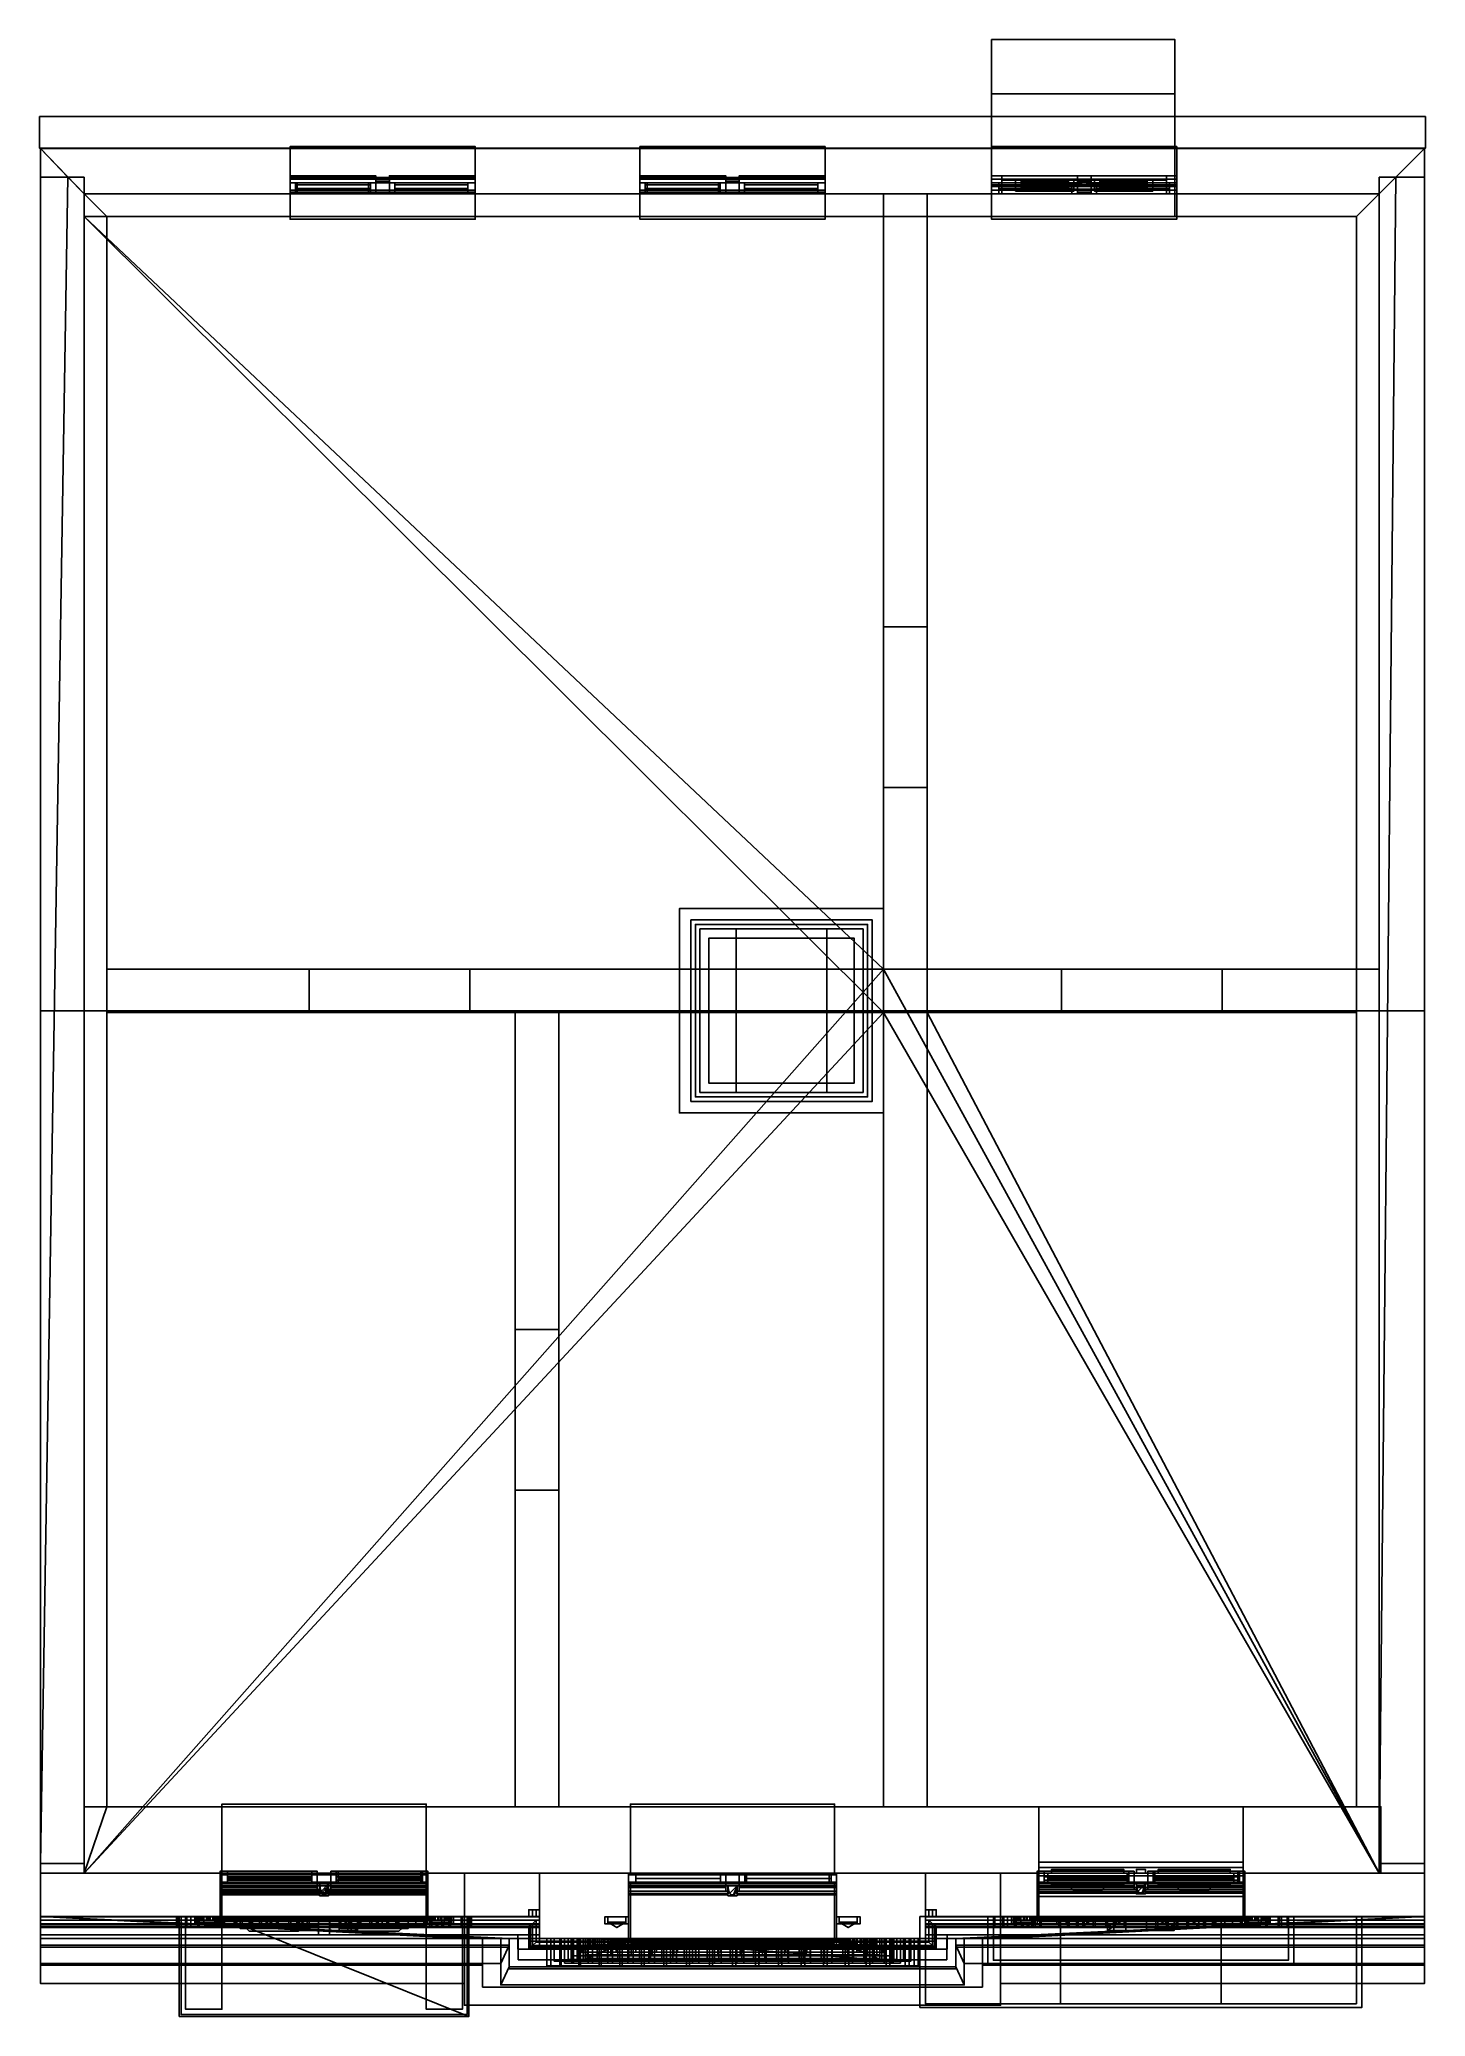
# Model space of a CAD drawing. Extents: x 0 to 7.6, y -0.8 to 10.1.
import ezdxf

# ---------------------------------------------------------------- set-up
doc = ezdxf.new("R2010")
doc.units = 0
for name, color, linetype in [('BOARD', 250, 'CONTINUOUS'), ('BOARDS', 157, 'CONTINUOUS'), ('CEILING_FLOOR', 254, 'CONTINUOUS'), ('CHICK', 252, 'CONTINUOUS'), ('CHIMNEY', 27, 'CONTINUOUS'), ('CORNICE', 252, 'CONTINUOUS'), ('CORNICE_BACK', 250, 'CONTINUOUS'), ('DOOR', 250, 'CONTINUOUS'), ('DOOR.1', 250, 'CONTINUOUS'), ('DOOR_BACK_WOOD', 253, 'CONTINUOUS'), ('GLAS_DOOR', 251, 'CONTINUOUS'), ('ROOF', 27, 'CONTINUOUS'), ('STAIRS', 251, 'CONTINUOUS'), ('STAIRS.1', 251, 'CONTINUOUS'), ('TYMPANON', 252, 'CONTINUOUS'), ('WALL', 252, 'CONTINUOUS'), ('WALL_BOSSE', 252, 'CONTINUOUS'), ('WALL_FRAME', 252, 'CONTINUOUS'), ('WALL_FRAME.1', 252, 'CONTINUOUS'), ('WALL_INSIDE', 254, 'CONTINUOUS'), ('WALL_OUTSIDE', 250, 'CONTINUOUS'), ('WINDOW_FRAME', 250, 'CONTINUOUS'), ('WINDOW_GLAS', 251, 'CONTINUOUS'), ('WINDOWS_BACK_FRAME', 253, 'CONTINUOUS'), ('WINDOWS_BACK_GLAS', 251, 'CONTINUOUS'), ('WINDOWS_BOARD', 157, 'CONTINUOUS')]:
    doc.layers.add(name, color=color, linetype=linetype)

msp = doc.modelspace()

# ---------------------------------------------------------------- linework, layer by layer
at = {"layer": 'BOARD'}
for points in [[(1.375, 9.51, 1.864), (1.375, 9.31, 1.864), (1.375, 9.31, 1.874), (1.375, 9.51, 1.874)], [(2.395, 9.51, 1.864), (1.375, 9.51, 1.864), (1.375, 9.51, 1.874), (2.395, 9.51, 1.874)], [(1.375, 9.51, 1.864), (2.395, 9.51, 1.864), (2.395, 9.31, 1.864), (1.375, 9.31, 1.864)], [(1.375, 9.51, 1.874), (1.375, 9.31, 1.874), (2.395, 9.31, 1.874), (2.395, 9.51, 1.874)], [(1.375, 9.51, 5.982), (1.375, 9.31, 5.982), (1.375, 9.31, 5.992), (1.375, 9.51, 5.992)], [(2.395, 9.51, 5.982), (1.375, 9.51, 5.982), (1.375, 9.51, 5.992), (2.395, 9.51, 5.992)], [(1.375, 9.51, 5.982), (2.395, 9.51, 5.982), (2.395, 9.31, 5.982), (1.375, 9.31, 5.982)], [(1.375, 9.51, 5.992), (1.375, 9.31, 5.992), (2.395, 9.31, 5.992), (2.395, 9.51, 5.992)], [(1.375, 9.51, 10.038), (1.375, 9.31, 10.038), (1.375, 9.31, 10.048), (1.375, 9.51, 10.048)], [(2.395, 9.51, 10.038), (1.375, 9.51, 10.038), (1.375, 9.51, 10.048), (2.395, 9.51, 10.048)], [(1.375, 9.51, 10.038), (2.395, 9.51, 10.038), (2.395, 9.31, 10.038), (1.375, 9.31, 10.038)], [(1.375, 9.51, 10.048), (1.375, 9.31, 10.048), (2.395, 9.31, 10.048), (2.395, 9.51, 10.048)], [(2.395, 9.31, 1.864), (2.395, 9.51, 1.864), (2.395, 9.51, 1.874), (2.395, 9.31, 1.874)], [(2.395, 9.31, 5.982), (2.395, 9.51, 5.982), (2.395, 9.51, 5.992), (2.395, 9.31, 5.992)], [(2.395, 9.31, 10.038), (2.395, 9.51, 10.038), (2.395, 9.51, 10.048), (2.395, 9.31, 10.048)], [(3.3025, 9.51, 1.864), (3.3025, 9.31, 1.864), (3.3025, 9.31, 1.874), (3.3025, 9.51, 1.874)], [(4.3225, 9.51, 1.864), (3.3025, 9.51, 1.864), (3.3025, 9.51, 1.874), (4.3225, 9.51, 1.874)], [(3.3025, 9.51, 1.864), (4.3225, 9.51, 1.864), (4.3225, 9.31, 1.864), (3.3025, 9.31, 1.864)], [(3.3025, 9.51, 1.874), (3.3025, 9.31, 1.874), (4.3225, 9.31, 1.874), (4.3225, 9.51, 1.874)], [(3.3025, 9.51, 5.982), (3.3025, 9.31, 5.982), (3.3025, 9.31, 5.992), (3.3025, 9.51, 5.992)], [(4.3225, 9.51, 5.982), (3.3025, 9.51, 5.982), (3.3025, 9.51, 5.992), (4.3225, 9.51, 5.992)], [(3.3025, 9.51, 5.982), (4.3225, 9.51, 5.982), (4.3225, 9.31, 5.982), (3.3025, 9.31, 5.982)], [(3.3025, 9.51, 5.992), (3.3025, 9.31, 5.992), (4.3225, 9.31, 5.992), (4.3225, 9.51, 5.992)], [(3.3025, 9.51, 10.038), (3.3025, 9.31, 10.038), (3.3025, 9.31, 10.048), (3.3025, 9.51, 10.048)], [(4.3225, 9.51, 10.038), (3.3025, 9.51, 10.038), (3.3025, 9.51, 10.048), (4.3225, 9.51, 10.048)], [(3.3025, 9.51, 10.038), (4.3225, 9.51, 10.038), (4.3225, 9.31, 10.038), (3.3025, 9.31, 10.038)], [(3.3025, 9.51, 10.048), (3.3025, 9.31, 10.048), (4.3225, 9.31, 10.048), (4.3225, 9.51, 10.048)], [(4.3225, 9.31, 1.864), (4.3225, 9.51, 1.864), (4.3225, 9.51, 1.874), (4.3225, 9.31, 1.874)], [(4.3225, 9.31, 5.982), (4.3225, 9.51, 5.982), (4.3225, 9.51, 5.992), (4.3225, 9.31, 5.992)], [(4.3225, 9.31, 10.038), (4.3225, 9.51, 10.038), (4.3225, 9.51, 10.048), (4.3225, 9.31, 10.048)], [(5.24, 9.51, 8.038), (5.24, 9.3, 8.038), (5.24, 9.3, 8.048), (5.24, 9.51, 8.048)], [(6.26, 9.51, 8.038), (5.24, 9.51, 8.038), (5.24, 9.51, 8.048), (6.26, 9.51, 8.048)], [(5.24, 9.51, 8.038), (6.26, 9.51, 8.038), (6.26, 9.3, 8.038), (5.24, 9.3, 8.038)], [(5.24, 9.51, 8.048), (5.24, 9.3, 8.048), (6.26, 9.3, 8.048), (6.26, 9.51, 8.048)], [(5.24, 9.5, 3.982), (5.24, 9.29, 3.982), (5.24, 9.29, 3.992), (5.24, 9.5, 3.992)], [(6.26, 9.5, 3.982), (5.24, 9.5, 3.982), (5.24, 9.5, 3.992), (6.26, 9.5, 3.992)], [(5.24, 9.5, 3.982), (6.26, 9.5, 3.982), (6.26, 9.29, 3.982), (5.24, 9.29, 3.982)], [(5.24, 9.5, 3.992), (5.24, 9.29, 3.992), (6.26, 9.29, 3.992), (6.26, 9.5, 3.992)], [(6.26, 9.3, 8.038), (6.26, 9.51, 8.038), (6.26, 9.51, 8.048), (6.26, 9.3, 8.048)], [(6.26, 9.29, 3.982), (6.26, 9.5, 3.982), (6.26, 9.5, 3.992), (6.26, 9.29, 3.992)], [(1.375, 9.31, 1.864), (2.395, 9.31, 1.864), (2.395, 9.31, 1.874), (1.375, 9.31, 1.874)], [(1.375, 9.31, 5.982), (2.395, 9.31, 5.982), (2.395, 9.31, 5.992), (1.375, 9.31, 5.992)], [(1.375, 9.31, 10.038), (2.395, 9.31, 10.038), (2.395, 9.31, 10.048), (1.375, 9.31, 10.048)], [(3.3025, 9.31, 1.864), (4.3225, 9.31, 1.864), (4.3225, 9.31, 1.874), (3.3025, 9.31, 1.874)], [(3.3025, 9.31, 5.982), (4.3225, 9.31, 5.982), (4.3225, 9.31, 5.992), (3.3025, 9.31, 5.992)], [(3.3025, 9.31, 10.038), (4.3225, 9.31, 10.038), (4.3225, 9.31, 10.048), (3.3025, 9.31, 10.048)], [(5.24, 9.3, 8.038), (6.26, 9.3, 8.038), (6.26, 9.3, 8.048), (5.24, 9.3, 8.048)], [(5.24, 9.29, 3.982), (6.26, 9.29, 3.982), (6.26, 9.29, 3.992), (5.24, 9.29, 3.992)]]:
    msp.add_3dface(points, dxfattribs=at)
at = {"layer": 'BOARDS'}
for points in [[(2.3359, -0.608, 13.1354), (2.3359, 0, 13.1354), (0, 0, 13.1354), (0, -0.608, 13.1354)], [(0, -0.608, 13.1354), (0, 0, 13.1354), (0, 0, 13.125), (0, -0.608, 13.125)], [(2.3359, 0, 13.125), (2.3359, -0.608, 13.125), (0, -0.608, 13.125), (0, 0, 13.125)], [(2.3359, 0, 13.1354), (2.3359, 0, 13.125), (0, 0, 13.125), (0, 0, 13.1354)], [(2.3359, 0, 13.1354), (2.3359, -0.608, 13.1354), (2.3359, -0.608, 13.125), (2.3359, 0, 13.125)], [(2.3359, -0.728, 13.125), (5.2891, -0.728, 13.125), (5.2891, 0, 13.125), (2.3359, 0, 13.125)], [(5.2891, -0.728, 13.1354), (2.3359, -0.728, 13.1354), (2.3359, 0, 13.1354), (5.2891, 0, 13.1354)], [(2.3359, -0.728, 13.1354), (2.3359, -0.728, 13.125), (2.3359, 0, 13.125), (2.3359, 0, 13.1354)], [(5.2891, 0, 13.125), (5.2891, 0, 13.1354), (2.3359, 0, 13.1354), (2.3359, 0, 13.125)], [(5.2891, -0.728, 13.125), (5.2891, -0.728, 13.1354), (5.2891, 0, 13.1354), (5.2891, 0, 13.125)], [(5.2891, 0, 13.1354), (5.2891, -0.608, 13.1354), (7.625, -0.608, 13.1354), (7.625, 0, 13.1354)], [(5.2891, -0.608, 13.125), (5.2891, -0.608, 13.1354), (5.2891, 0, 13.1354), (5.2891, 0, 13.125)], [(5.2891, 0, 13.125), (5.2891, 0, 13.1354), (7.625, 0, 13.1354), (7.625, 0, 13.125)], [(5.2891, -0.608, 13.125), (5.2891, 0, 13.125), (7.625, 0, 13.125), (7.625, -0.608, 13.125)], [(7.625, -0.608, 13.125), (7.625, 0, 13.125), (7.625, 0, 13.1354), (7.625, -0.608, 13.1354)], [(2.135, -0.24, 1.875), (2.135, -0.05, 1.875), (0.99, -0.05, 1.875), (0.99, -0.24, 1.875)], [(2.135, -0.05, 1.875), (2.135, -0.05, 1.865), (0.99, -0.05, 1.865), (0.99, -0.05, 1.875)], [(0.99, -0.24, 1.875), (0.99, -0.05, 1.875), (0.99, -0.05, 1.865), (0.99, -0.24, 1.865)], [(0.99, -0.05, 1.865), (2.135, -0.05, 1.865), (2.135, -0.24, 1.865), (0.99, -0.24, 1.865)], [(1, -0.05, 10.0625), (1, -0.05, 10.0525), (1, -0.266, 10.0525), (1, -0.266, 10.0625)], [(1, -0.05, 10.0525), (2.125, -0.05, 10.0525), (2.125, -0.266, 10.0525), (1, -0.266, 10.0525)], [(2.125, -0.05, 10.0625), (1, -0.05, 10.0625), (1, -0.266, 10.0625), (2.125, -0.266, 10.0625)], [(1, -0.05, 10.0625), (2.125, -0.05, 10.0625), (2.125, -0.05, 10.0525), (1, -0.05, 10.0525)], [(1, -0.05, 6), (1, -0.05, 5.99), (1, -0.266, 5.99), (1, -0.266, 6)], [(1, -0.05, 5.99), (2.125, -0.05, 5.99), (2.125, -0.266, 5.99), (1, -0.266, 5.99)], [(2.125, -0.05, 6), (1, -0.05, 6), (1, -0.266, 6), (2.125, -0.266, 6)], [(1, -0.05, 6), (2.125, -0.05, 6), (2.125, -0.05, 5.99), (1, -0.05, 5.99)], [(2.125, -0.05, 10.0525), (2.125, -0.05, 10.0625), (2.125, -0.266, 10.0625), (2.125, -0.266, 10.0525)], [(2.125, -0.05, 5.99), (2.125, -0.05, 6), (2.125, -0.266, 6), (2.125, -0.266, 5.99)], [(2.135, -0.05, 1.875), (2.135, -0.24, 1.875), (2.135, -0.24, 1.865), (2.135, -0.05, 1.865)], [(3.24, -0.05, 1.875), (3.24, -0.05, 1.865), (3.24, -0.37, 1.865), (3.24, -0.37, 1.875)], [(3.24, -0.05, 1.865), (4.385, -0.05, 1.865), (4.385, -0.37, 1.865), (3.24, -0.37, 1.865)], [(4.385, -0.05, 1.875), (3.24, -0.05, 1.875), (3.24, -0.37, 1.875), (4.385, -0.37, 1.875)], [(3.24, -0.05, 1.875), (4.385, -0.05, 1.875), (4.385, -0.05, 1.865), (3.24, -0.05, 1.865)], [(3.25, -0.06, 10.0625), (3.25, -0.06, 10.0525), (3.25, -0.386, 10.0525), (3.25, -0.386, 10.0625)], [(3.25, -0.06, 10.0525), (4.375, -0.06, 10.0525), (4.375, -0.386, 10.0525), (3.25, -0.386, 10.0525)], [(4.375, -0.06, 10.0625), (3.25, -0.06, 10.0625), (3.25, -0.386, 10.0625), (4.375, -0.386, 10.0625)], [(3.25, -0.06, 10.0625), (4.375, -0.06, 10.0625), (4.375, -0.06, 10.0525), (3.25, -0.06, 10.0525)], [(4.375, -0.37, 6), (4.375, -0.06, 6), (3.25, -0.06, 6), (3.25, -0.37, 6)], [(4.375, -0.06, 6), (4.375, -0.06, 5.99), (3.25, -0.06, 5.99), (3.25, -0.06, 6)], [(3.25, -0.37, 6), (3.25, -0.06, 6), (3.25, -0.06, 5.99), (3.25, -0.37, 5.99)], [(3.25, -0.06, 5.99), (4.375, -0.06, 5.99), (4.375, -0.37, 5.99), (3.25, -0.37, 5.99)], [(4.375, -0.06, 10.0525), (4.375, -0.06, 10.0625), (4.375, -0.386, 10.0625), (4.375, -0.386, 10.0525)], [(4.375, -0.06, 6), (4.375, -0.37, 6), (4.375, -0.37, 5.99), (4.375, -0.06, 5.99)], [(4.385, -0.05, 1.865), (4.385, -0.05, 1.875), (4.385, -0.37, 1.875), (4.385, -0.37, 1.865)], [(5.5, -0.05, 10.0625), (5.5, -0.05, 10.0525), (5.5, -0.266, 10.0525), (5.5, -0.266, 10.0625)], [(5.5, -0.05, 10.0525), (6.625, -0.05, 10.0525), (6.625, -0.266, 10.0525), (5.5, -0.266, 10.0525)], [(6.625, -0.05, 10.0625), (5.5, -0.05, 10.0625), (5.5, -0.266, 10.0625), (6.625, -0.266, 10.0625)], [(5.5, -0.05, 10.0625), (6.625, -0.05, 10.0625), (6.625, -0.05, 10.0525), (5.5, -0.05, 10.0525)], [(5.5, -0.05, 6), (5.5, -0.05, 5.99), (5.5, -0.266, 5.99), (5.5, -0.266, 6)], [(5.5, -0.05, 5.99), (6.625, -0.05, 5.99), (6.625, -0.266, 5.99), (5.5, -0.266, 5.99)], [(6.625, -0.05, 6), (5.5, -0.05, 6), (5.5, -0.266, 6), (6.625, -0.266, 6)], [(5.5, -0.05, 6), (6.625, -0.05, 6), (6.625, -0.05, 5.99), (5.5, -0.05, 5.99)], [(6.625, -0.05, 10.0525), (6.625, -0.05, 10.0625), (6.625, -0.266, 10.0625), (6.625, -0.266, 10.0525)], [(6.625, -0.05, 5.99), (6.625, -0.05, 6), (6.625, -0.266, 6), (6.625, -0.266, 5.99)], [(0.765, -0.79, 1.875), (2.36, -0.79, 1.875), (0.99, -0.24, 1.875), (0.765, -0.24, 1.875)], [(0.765, -0.24, 1.875), (0.99, -0.24, 1.875), (0.99, -0.24, 1.865), (0.765, -0.24, 1.865)], [(0.765, -0.24, 1.875), (0.765, -0.24, 1.865), (0.765, -0.79, 1.865), (0.765, -0.79, 1.875)], [(0.765, -0.24, 1.865), (0.99, -0.24, 1.865), (2.36, -0.79, 1.865), (0.765, -0.79, 1.865)], [(2.36, -0.79, 1.875), (2.36, -0.24, 1.875), (2.135, -0.24, 1.875), (0.99, -0.24, 1.875)], [(2.135, -0.24, 1.865), (2.36, -0.24, 1.865), (2.36, -0.79, 1.865), (0.99, -0.24, 1.865)], [(1, -0.266, 10.0625), (1, -0.266, 10.0525), (2.125, -0.266, 10.0525), (2.125, -0.266, 10.0625)], [(1, -0.266, 6), (1, -0.266, 5.99), (2.125, -0.266, 5.99), (2.125, -0.266, 6)], [(2.135, -0.24, 1.875), (2.36, -0.24, 1.875), (2.36, -0.24, 1.865), (2.135, -0.24, 1.865)], [(2.36, -0.24, 1.865), (2.36, -0.24, 1.875), (2.36, -0.79, 1.875), (2.36, -0.79, 1.865)], [(5.5, -0.266, 10.0625), (5.5, -0.266, 10.0525), (6.625, -0.266, 10.0525), (6.625, -0.266, 10.0625)], [(5.5, -0.266, 6), (5.5, -0.266, 5.99), (6.625, -0.266, 5.99), (6.625, -0.266, 6)], [(2.99, -0.48, 6), (4.635, -0.48, 6), (3.24, -0.37, 6), (2.99, -0.36, 6)], [(2.99, -0.36, 6), (3.24, -0.37, 6), (3.24, -0.36, 6)], [(3.24, -0.36, 6), (3.24, -0.36, 5.99), (2.99, -0.36, 5.99), (2.99, -0.36, 6)], [(2.99, -0.48, 6), (2.99, -0.36, 6), (2.99, -0.36, 5.99), (2.99, -0.48, 5.99)], [(2.99, -0.36, 5.99), (3.24, -0.36, 5.99), (3.24, -0.37, 5.99), (2.99, -0.48, 5.99)], [(3.24, -0.37, 5.99), (3.25, -0.37, 5.99), (4.635, -0.48, 5.99), (2.99, -0.48, 5.99)], [(3.24, -0.36, 6), (3.24, -0.37, 6), (3.24, -0.37, 5.99), (3.24, -0.36, 5.99)], [(4.635, -0.48, 6), (4.375, -0.37, 6), (3.25, -0.37, 6), (3.24, -0.37, 6)], [(3.24, -0.37, 6), (3.25, -0.37, 6), (3.25, -0.37, 5.99), (3.24, -0.37, 5.99)], [(3.24, -0.37, 1.875), (3.24, -0.37, 1.865), (4.385, -0.37, 1.865), (4.385, -0.37, 1.875)], [(4.375, -0.37, 5.99), (4.385, -0.37, 5.99), (4.635, -0.48, 5.99), (3.25, -0.37, 5.99)], [(3.25, -0.386, 10.0625), (3.25, -0.386, 10.0525), (4.375, -0.386, 10.0525), (4.375, -0.386, 10.0625)], [(4.635, -0.48, 6), (4.385, -0.37, 6), (4.375, -0.37, 6)], [(4.375, -0.37, 6), (4.385, -0.37, 6), (4.385, -0.37, 5.99), (4.375, -0.37, 5.99)], [(4.635, -0.48, 6), (4.635, -0.36, 6), (4.385, -0.36, 6), (4.385, -0.37, 6)], [(4.385, -0.36, 5.99), (4.385, -0.36, 6), (4.635, -0.36, 6), (4.635, -0.36, 5.99)], [(4.385, -0.37, 6), (4.385, -0.36, 6), (4.385, -0.36, 5.99), (4.385, -0.37, 5.99)], [(4.385, -0.37, 5.99), (4.385, -0.36, 5.99), (4.635, -0.36, 5.99), (4.635, -0.48, 5.99)], [(4.635, -0.48, 5.99), (4.635, -0.36, 5.99), (4.635, -0.36, 6), (4.635, -0.48, 6)], [(4.635, -0.48, 5.99), (4.635, -0.48, 6), (2.99, -0.48, 6), (2.99, -0.48, 5.99)], [(2.3359, -0.608, 13.125), (2.3359, -0.608, 13.1354), (0, -0.608, 13.1354), (0, -0.608, 13.125)], [(5.2891, -0.608, 13.1354), (5.2891, -0.608, 13.125), (7.625, -0.608, 13.125), (7.625, -0.608, 13.1354)], [(2.3359, -0.728, 13.1354), (5.2891, -0.728, 13.1354), (5.2891, -0.728, 13.125), (2.3359, -0.728, 13.125)], [(2.36, -0.79, 1.875), (0.765, -0.79, 1.875), (0.765, -0.79, 1.865), (2.36, -0.79, 1.865)]]:
    msp.add_3dface(points, dxfattribs=at)
at = {"layer": 'CEILING_FLOOR'}
for points in [[(0.24, 9.25), (0.24, 0), (0.24, 0, 0.5), (0.24, 9.25, 0.5)], [(7.375, 9.25), (0.24, 9.25), (0.24, 9.25, 0.5), (7.375, 9.25, 0.5)], [(0.24, 9.25), (7.375, 9.25), (7.375, 0), (0.24, 0)], [(0.24, 9.25, 0.5), (0.24, 0, 0.5), (7.375, 0, 0.5), (7.375, 9.25, 0.5)], [(0.24, 9.25, 12.5), (0.24, 0.365, 12.5), (0.24, 0.365, 13), (0.24, 9.25, 13)], [(7.375, 9.25, 12.5), (0.24, 9.25, 12.5), (0.24, 9.25, 13), (7.375, 9.25, 13)], [(0.24, 9.25, 12.5), (7.375, 9.25, 12.5), (7.375, 0.365, 12.5), (0.24, 0.365, 12.5)], [(0.24, 9.25, 13), (0.24, 0.365, 13), (7.375, 0.365, 13), (7.375, 9.25, 13)], [(7.375, 0), (7.375, 9.25), (7.375, 9.25, 0.5), (7.375, 0, 0.5)], [(7.375, 0.365, 12.5), (7.375, 9.25, 12.5), (7.375, 9.25, 13), (7.375, 0.365, 13)], [(0.24, 9.125, 9), (4.645, 9.125, 9), (4.645, 9.125, 8.5), (0.24, 9.125, 8.5)], [(4.645, 4.74, 9), (4.645, 9.125, 9), (0.24, 9.125, 9)], [(4.645, 4.74, 9), (0.24, 9.125, 9), (0.24, 0, 9), (7.375, 0, 9)], [(0.24, 0, 8.5), (0.24, 9.125, 8.5), (4.645, 9.125, 8.5), (4.645, 4.74, 8.5)], [(0.24, 9.125, 9), (0.24, 9.125, 8.5), (0.24, 0, 8.5), (0.24, 0, 9)], [(0.24, 9.125, 5), (4.645, 9.125, 5), (4.645, 9.125, 4.5), (0.24, 9.125, 4.5)], [(4.645, 4.98, 5), (4.645, 9.125, 5), (0.24, 9.125, 5)], [(4.645, 4.98, 5), (0.24, 9.125, 5), (0.24, 0, 5), (7.375, 0, 5)], [(0.24, 9.125, 5), (0.24, 9.125, 4.5), (0.24, 0, 4.5), (0.24, 0, 5)], [(0.24, 0, 4.5), (0.24, 9.125, 4.5), (4.645, 9.125, 4.5), (4.645, 4.98, 4.5)], [(4.645, 9.125, 8.5), (4.645, 9.125, 9), (4.645, 4.74, 9), (4.645, 4.74, 8.5)], [(4.645, 9.125, 4.5), (4.645, 9.125, 5), (4.645, 4.98, 5), (4.645, 4.98, 4.5)], [(7.375, 0, 4.5), (0.24, 0, 4.5), (4.645, 4.98, 4.5), (7.375, 4.98, 4.5)], [(7.375, 4.98, 5), (4.645, 4.98, 5), (7.375, 0, 5)], [(4.885, 4.98, 4.5), (4.645, 4.98, 4.5), (4.645, 4.98, 5), (7.375, 4.98, 4.5)], [(7.375, 4.98, 4.5), (4.645, 4.98, 5), (4.885, 4.98, 5), (7.375, 4.98, 5)], [(7.375, 4.98, 9), (4.885, 4.98, 9), (4.885, 4.74, 9), (7.375, 0, 9)], [(7.375, 0, 8.5), (4.885, 4.74, 8.5), (4.885, 4.98, 8.5), (7.375, 4.98, 8.5)], [(7.375, 4.98, 8.5), (4.885, 4.98, 8.5), (4.885, 4.98, 9), (7.375, 4.98, 9)], [(4.885, 4.74, 8.5), (4.885, 4.74, 9), (4.885, 4.98, 9), (4.885, 4.98, 8.5)], [(7.375, 4.98, 5), (7.375, 0, 5), (7.375, 0, 4.5), (7.375, 4.98, 4.5)], [(7.375, 4.98, 9), (7.375, 0, 9), (7.375, 0, 8.5), (7.375, 4.98, 8.5)], [(0.24, 0, 8.5), (4.645, 4.74, 8.5), (4.885, 4.74, 8.5), (7.375, 0, 8.5)], [(4.885, 4.74, 9), (4.645, 4.74, 9), (7.375, 0, 9)], [(4.645, 4.74, 8.5), (4.645, 4.74, 9), (4.885, 4.74, 9), (4.885, 4.74, 8.5)], [(0.24, 0.365, 12.5), (7.375, 0.365, 12.5), (7.375, 0.365, 13), (0.24, 0.365, 13)], [(0.24, 0), (7.375, 0), (7.375, 0, 0.5), (0.24, 0, 0.5)], [(7.375, 0, 5), (0.24, 0, 5), (0.24, 0, 4.5), (7.375, 0, 4.5)], [(7.375, 0, 9), (0.24, 0, 9), (0.24, 0, 8.5), (7.375, 0, 8.5)]]:
    msp.add_3dface(points, dxfattribs=at)
at = {"layer": 'CHICK'}
for points in [[(0.875, -0.27, 5.785), (0.975, -0.27, 5.785), (0.975, -0.241, 5.785), (0.875, -0.241, 5.785)], [(0.875, -0.27, 5.685), (0.875, -0.27, 5.785), (0.875, -0.241, 5.785), (0.875, -0.241, 5.685)], [(0.975, -0.27, 5.685), (0.875, -0.27, 5.685), (0.875, -0.241, 5.685), (0.975, -0.241, 5.685)], [(0.875, -0.241, 5.685), (0.875, -0.241, 5.785), (0.975, -0.241, 5.785), (0.975, -0.241, 5.685)], [(0.875, -0.27, 9.8475), (0.975, -0.27, 9.8475), (0.975, -0.241, 9.8475), (0.875, -0.241, 9.8475)], [(0.875, -0.27, 9.7475), (0.875, -0.27, 9.8475), (0.875, -0.241, 9.8475), (0.875, -0.241, 9.7475)], [(0.975, -0.27, 9.7475), (0.875, -0.27, 9.7475), (0.875, -0.241, 9.7475), (0.975, -0.241, 9.7475)], [(0.875, -0.241, 9.7475), (0.875, -0.241, 9.8475), (0.975, -0.241, 9.8475), (0.975, -0.241, 9.7475)], [(0.925, -0.3, 5.735), (0.975, -0.27, 5.785), (0.875, -0.27, 5.785)], [(0.925, -0.3, 5.735), (0.875, -0.27, 5.685), (0.975, -0.27, 5.685)], [(0.875, -0.27, 5.685), (0.925, -0.3, 5.735), (0.875, -0.27, 5.785)], [(0.925, -0.3, 9.7975), (0.975, -0.27, 9.8475), (0.875, -0.27, 9.8475)], [(0.925, -0.3, 9.7975), (0.875, -0.27, 9.7475), (0.975, -0.27, 9.7475)], [(0.875, -0.27, 9.7475), (0.925, -0.3, 9.7975), (0.875, -0.27, 9.8475)], [(0.975, -0.27, 5.785), (0.925, -0.3, 5.735), (0.975, -0.27, 5.685)], [(0.975, -0.27, 9.8475), (0.925, -0.3, 9.7975), (0.975, -0.27, 9.7475)], [(0.975, -0.27, 5.785), (0.975, -0.27, 5.685), (0.975, -0.241, 5.685), (0.975, -0.241, 5.785)], [(0.975, -0.27, 9.8475), (0.975, -0.27, 9.7475), (0.975, -0.241, 9.7475), (0.975, -0.241, 9.8475)], [(2.15, -0.27, 5.785), (2.25, -0.27, 5.785), (2.25, -0.241, 5.785), (2.15, -0.241, 5.785)], [(2.15, -0.27, 5.685), (2.15, -0.27, 5.785), (2.15, -0.241, 5.785), (2.15, -0.241, 5.685)], [(2.25, -0.27, 5.685), (2.15, -0.27, 5.685), (2.15, -0.241, 5.685), (2.25, -0.241, 5.685)], [(2.15, -0.241, 5.685), (2.15, -0.241, 5.785), (2.25, -0.241, 5.785), (2.25, -0.241, 5.685)], [(2.15, -0.27, 9.8475), (2.25, -0.27, 9.8475), (2.25, -0.241, 9.8475), (2.15, -0.241, 9.8475)], [(2.15, -0.27, 9.7475), (2.15, -0.27, 9.8475), (2.15, -0.241, 9.8475), (2.15, -0.241, 9.7475)], [(2.25, -0.27, 9.7475), (2.15, -0.27, 9.7475), (2.15, -0.241, 9.7475), (2.25, -0.241, 9.7475)], [(2.15, -0.241, 9.7475), (2.15, -0.241, 9.8475), (2.25, -0.241, 9.8475), (2.25, -0.241, 9.7475)], [(2.2, -0.3, 5.735), (2.25, -0.27, 5.785), (2.15, -0.27, 5.785)], [(2.2, -0.3, 5.735), (2.15, -0.27, 5.685), (2.25, -0.27, 5.685)], [(2.15, -0.27, 5.685), (2.2, -0.3, 5.735), (2.15, -0.27, 5.785)], [(2.2, -0.3, 9.7975), (2.25, -0.27, 9.8475), (2.15, -0.27, 9.8475)], [(2.2, -0.3, 9.7975), (2.15, -0.27, 9.7475), (2.25, -0.27, 9.7475)], [(2.15, -0.27, 9.7475), (2.2, -0.3, 9.7975), (2.15, -0.27, 9.8475)], [(2.25, -0.27, 5.785), (2.2, -0.3, 5.735), (2.25, -0.27, 5.685)], [(2.25, -0.27, 9.8475), (2.2, -0.3, 9.7975), (2.25, -0.27, 9.7475)], [(2.25, -0.27, 5.785), (2.25, -0.27, 5.685), (2.25, -0.241, 5.685), (2.25, -0.241, 5.785)], [(2.25, -0.27, 9.8475), (2.25, -0.27, 9.7475), (2.25, -0.241, 9.7475), (2.25, -0.241, 9.8475)], [(3.125, -0.27, 9.8475), (3.225, -0.27, 9.8475), (3.225, -0.241, 9.8475), (3.125, -0.241, 9.8475)], [(3.125, -0.27, 9.7475), (3.125, -0.27, 9.8475), (3.125, -0.241, 9.8475), (3.125, -0.241, 9.7475)], [(3.225, -0.27, 9.7475), (3.125, -0.27, 9.7475), (3.125, -0.241, 9.7475), (3.225, -0.241, 9.7475)], [(3.125, -0.241, 9.7475), (3.125, -0.241, 9.8475), (3.225, -0.241, 9.8475), (3.225, -0.241, 9.7475)], [(3.175, -0.3, 9.7975), (3.225, -0.27, 9.8475), (3.125, -0.27, 9.8475)], [(3.175, -0.3, 9.7975), (3.125, -0.27, 9.7475), (3.225, -0.27, 9.7475)], [(3.125, -0.27, 9.7475), (3.175, -0.3, 9.7975), (3.125, -0.27, 9.8475)], [(3.225, -0.27, 9.8475), (3.175, -0.3, 9.7975), (3.225, -0.27, 9.7475)], [(3.225, -0.27, 9.8475), (3.225, -0.27, 9.7475), (3.225, -0.241, 9.7475), (3.225, -0.241, 9.8475)], [(4.4, -0.27, 9.8475), (4.5, -0.27, 9.8475), (4.5, -0.241, 9.8475), (4.4, -0.241, 9.8475)], [(4.4, -0.27, 9.7475), (4.4, -0.27, 9.8475), (4.4, -0.241, 9.8475), (4.4, -0.241, 9.7475)], [(4.5, -0.27, 9.7475), (4.4, -0.27, 9.7475), (4.4, -0.241, 9.7475), (4.5, -0.241, 9.7475)], [(4.4, -0.241, 9.7475), (4.4, -0.241, 9.8475), (4.5, -0.241, 9.8475), (4.5, -0.241, 9.7475)], [(4.45, -0.3, 9.7975), (4.5, -0.27, 9.8475), (4.4, -0.27, 9.8475)], [(4.45, -0.3, 9.7975), (4.4, -0.27, 9.7475), (4.5, -0.27, 9.7475)], [(4.4, -0.27, 9.7475), (4.45, -0.3, 9.7975), (4.4, -0.27, 9.8475)], [(4.5, -0.27, 9.8475), (4.45, -0.3, 9.7975), (4.5, -0.27, 9.7475)], [(4.5, -0.27, 9.8475), (4.5, -0.27, 9.7475), (4.5, -0.241, 9.7475), (4.5, -0.241, 9.8475)], [(5.375, -0.27, 5.785), (5.475, -0.27, 5.785), (5.475, -0.241, 5.785), (5.375, -0.241, 5.785)], [(5.375, -0.27, 5.685), (5.375, -0.27, 5.785), (5.375, -0.241, 5.785), (5.375, -0.241, 5.685)], [(5.475, -0.27, 5.685), (5.375, -0.27, 5.685), (5.375, -0.241, 5.685), (5.475, -0.241, 5.685)], [(5.375, -0.241, 5.685), (5.375, -0.241, 5.785), (5.475, -0.241, 5.785), (5.475, -0.241, 5.685)], [(5.375, -0.27, 9.8475), (5.475, -0.27, 9.8475), (5.475, -0.241, 9.8475), (5.375, -0.241, 9.8475)], [(5.375, -0.27, 9.7475), (5.375, -0.27, 9.8475), (5.375, -0.241, 9.8475), (5.375, -0.241, 9.7475)], [(5.475, -0.27, 9.7475), (5.375, -0.27, 9.7475), (5.375, -0.241, 9.7475), (5.475, -0.241, 9.7475)], [(5.375, -0.241, 9.7475), (5.375, -0.241, 9.8475), (5.475, -0.241, 9.8475), (5.475, -0.241, 9.7475)], [(5.425, -0.3, 5.735), (5.475, -0.27, 5.785), (5.375, -0.27, 5.785)], [(5.425, -0.3, 5.735), (5.375, -0.27, 5.685), (5.475, -0.27, 5.685)], [(5.375, -0.27, 5.685), (5.425, -0.3, 5.735), (5.375, -0.27, 5.785)], [(5.425, -0.3, 9.7975), (5.475, -0.27, 9.8475), (5.375, -0.27, 9.8475)], [(5.425, -0.3, 9.7975), (5.375, -0.27, 9.7475), (5.475, -0.27, 9.7475)], [(5.375, -0.27, 9.7475), (5.425, -0.3, 9.7975), (5.375, -0.27, 9.8475)], [(5.475, -0.27, 5.785), (5.425, -0.3, 5.735), (5.475, -0.27, 5.685)], [(5.475, -0.27, 9.8475), (5.425, -0.3, 9.7975), (5.475, -0.27, 9.7475)], [(5.475, -0.27, 5.785), (5.475, -0.27, 5.685), (5.475, -0.241, 5.685), (5.475, -0.241, 5.785)], [(5.475, -0.27, 9.8475), (5.475, -0.27, 9.7475), (5.475, -0.241, 9.7475), (5.475, -0.241, 9.8475)], [(6.65, -0.27, 5.785), (6.75, -0.27, 5.785), (6.75, -0.241, 5.785), (6.65, -0.241, 5.785)], [(6.65, -0.27, 5.685), (6.65, -0.27, 5.785), (6.65, -0.241, 5.785), (6.65, -0.241, 5.685)], [(6.75, -0.27, 5.685), (6.65, -0.27, 5.685), (6.65, -0.241, 5.685), (6.75, -0.241, 5.685)], [(6.65, -0.241, 5.685), (6.65, -0.241, 5.785), (6.75, -0.241, 5.785), (6.75, -0.241, 5.685)], [(6.65, -0.27, 9.8475), (6.75, -0.27, 9.8475), (6.75, -0.241, 9.8475), (6.65, -0.241, 9.8475)], [(6.65, -0.27, 9.7475), (6.65, -0.27, 9.8475), (6.65, -0.241, 9.8475), (6.65, -0.241, 9.7475)], [(6.75, -0.27, 9.7475), (6.65, -0.27, 9.7475), (6.65, -0.241, 9.7475), (6.75, -0.241, 9.7475)], [(6.65, -0.241, 9.7475), (6.65, -0.241, 9.8475), (6.75, -0.241, 9.8475), (6.75, -0.241, 9.7475)], [(6.7, -0.3, 5.735), (6.65, -0.27, 5.685), (6.75, -0.27, 5.685)], [(6.7, -0.3, 5.735), (6.75, -0.27, 5.785), (6.65, -0.27, 5.785)], [(6.65, -0.27, 5.685), (6.7, -0.3, 5.735), (6.65, -0.27, 5.785)], [(6.7, -0.3, 9.7975), (6.75, -0.27, 9.8475), (6.65, -0.27, 9.8475)], [(6.7, -0.3, 9.7975), (6.65, -0.27, 9.7475), (6.75, -0.27, 9.7475)], [(6.65, -0.27, 9.7475), (6.7, -0.3, 9.7975), (6.65, -0.27, 9.8475)], [(6.7, -0.3, 5.735), (6.75, -0.27, 5.685), (6.75, -0.27, 5.785)], [(6.75, -0.27, 9.8475), (6.7, -0.3, 9.7975), (6.75, -0.27, 9.7475)], [(6.75, -0.27, 5.785), (6.75, -0.27, 5.685), (6.75, -0.241, 5.685), (6.75, -0.241, 5.785)], [(6.75, -0.27, 9.8475), (6.75, -0.27, 9.7475), (6.75, -0.241, 9.7475), (6.75, -0.241, 9.8475)], [(3.125, -0.39, 5.785), (3.225, -0.39, 5.785), (3.225, -0.361, 5.785), (3.125, -0.361, 5.785)], [(3.125, -0.39, 5.685), (3.125, -0.39, 5.785), (3.125, -0.361, 5.785), (3.125, -0.361, 5.685)], [(3.225, -0.39, 5.685), (3.125, -0.39, 5.685), (3.125, -0.361, 5.685), (3.225, -0.361, 5.685)], [(3.125, -0.361, 5.685), (3.125, -0.361, 5.785), (3.225, -0.361, 5.785), (3.225, -0.361, 5.685)], [(3.175, -0.42, 5.735), (3.225, -0.39, 5.785), (3.125, -0.39, 5.785)], [(3.175, -0.42, 5.735), (3.125, -0.39, 5.685), (3.225, -0.39, 5.685)], [(3.125, -0.39, 5.685), (3.175, -0.42, 5.735), (3.125, -0.39, 5.785)], [(3.225, -0.39, 5.785), (3.175, -0.42, 5.735), (3.225, -0.39, 5.685)], [(3.225, -0.39, 5.785), (3.225, -0.39, 5.685), (3.225, -0.361, 5.685), (3.225, -0.361, 5.785)], [(4.4, -0.39, 5.785), (4.5, -0.39, 5.785), (4.5, -0.361, 5.785), (4.4, -0.361, 5.785)], [(4.4, -0.39, 5.685), (4.4, -0.39, 5.785), (4.4, -0.361, 5.785), (4.4, -0.361, 5.685)], [(4.5, -0.39, 5.685), (4.4, -0.39, 5.685), (4.4, -0.361, 5.685), (4.5, -0.361, 5.685)], [(4.4, -0.361, 5.685), (4.4, -0.361, 5.785), (4.5, -0.361, 5.785), (4.5, -0.361, 5.685)], [(4.45, -0.42, 5.735), (4.5, -0.39, 5.785), (4.4, -0.39, 5.785)], [(4.45, -0.42, 5.735), (4.4, -0.39, 5.685), (4.5, -0.39, 5.685)], [(4.4, -0.39, 5.685), (4.45, -0.42, 5.735), (4.4, -0.39, 5.785)], [(4.5, -0.39, 5.785), (4.45, -0.42, 5.735), (4.5, -0.39, 5.685)], [(4.5, -0.39, 5.785), (4.5, -0.39, 5.685), (4.5, -0.361, 5.685), (4.5, -0.361, 5.785)]]:
    msp.add_3dface(points, dxfattribs=at)
at = {"layer": 'CHIMNEY'}
for points in [[(3.52, 5.3125, 18.4004), (4.645, 5.3125, 18.4004), (4.645, 4.75, 19.1259), (3.52, 4.75, 19.1259)], [(4.645, 5.3125, 18.4004), (3.52, 5.3125, 18.4004), (3.52, 5.3125, 19.1421), (4.645, 5.3125, 19.1421)], [(4.645, 5.3125, 19.1421), (3.52, 5.3125, 19.1421), (3.52, 4.1875, 19.1421), (4.645, 4.1875, 19.1421)], [(3.52, 4.75, 19.1259), (3.52, 4.1875, 19.1421), (3.52, 5.3125, 19.1421)], [(3.52, 5.3125, 18.4004), (3.52, 4.75, 19.1259), (3.52, 5.3125, 19.1421)], [(4.582, 4.2505, 19.1421), (3.583, 4.2505, 19.1421), (3.583, 5.2505, 19.1421), (4.582, 5.2505, 19.1421)], [(3.583, 4.2505, 19.1421), (3.583, 4.2505, 19.2671), (3.583, 5.2505, 19.2671), (3.583, 5.2505, 19.1421)], [(4.582, 5.2505, 19.1421), (3.583, 5.2505, 19.1421), (3.583, 5.2505, 19.2671), (4.582, 5.2505, 19.2671)], [(3.583, 4.2505, 19.2671), (4.582, 4.2505, 19.2671), (4.582, 5.2505, 19.2671), (3.583, 5.2505, 19.2671)], [(4.582, 4.2505, 19.2671), (4.582, 4.2505, 19.1421), (4.582, 5.2505, 19.1421), (4.582, 5.2505, 19.2671)], [(4.645, 4.75, 19.1259), (4.645, 5.3125, 19.1421), (4.645, 4.1875, 19.1421)], [(4.645, 5.3125, 18.4004), (4.645, 5.3125, 19.1421), (4.645, 4.75, 19.1259)], [(4.557, 4.2755, 19.7321), (3.608, 4.2755, 19.7321), (3.608, 5.2255, 19.7321), (4.557, 5.2255, 19.7321)], [(3.608, 4.2755, 19.7321), (3.608, 4.2755, 19.8321), (3.608, 5.2255, 19.8321), (3.608, 5.2255, 19.7321)], [(4.557, 5.2255, 19.7321), (3.608, 5.2255, 19.7321), (3.608, 5.2255, 19.8321), (4.557, 5.2255, 19.8321)], [(3.608, 4.2755, 19.8321), (4.557, 4.2755, 19.8321), (4.557, 5.2255, 19.8321), (3.608, 5.2255, 19.8321)], [(4.532, 4.3005, 19.2671), (3.633, 4.3005, 19.2671), (3.633, 5.2005, 19.2671), (4.532, 5.2005, 19.2671)], [(3.633, 4.3005, 19.2671), (3.633, 4.3005, 19.7321), (3.633, 5.2005, 19.7321), (3.633, 5.2005, 19.2671)], [(3.633, 5.2005, 19.7321), (3.833, 5.2005, 19.7321), (3.833, 5.2005, 19.4171), (3.633, 5.2005, 19.2671)], [(3.633, 5.2005, 19.2671), (3.833, 5.2005, 19.4171), (4.332, 5.2005, 19.4171), (4.532, 5.2005, 19.2671)], [(3.633, 4.3005, 19.7321), (3.833, 4.3005, 19.7321), (3.833, 5.2005, 19.7321), (3.633, 5.2005, 19.7321)], [(3.683, 4.3505, 19.9321), (4.482, 4.3505, 19.9321), (4.482, 5.1505, 19.9321), (3.683, 5.1505, 19.9321)], [(3.683, 5.1505, 19.9321), (4.482, 5.1505, 19.9321), (4.482, 5.1505, 19.8321), (3.683, 5.1505, 19.8321)], [(3.683, 4.3505, 19.8321), (3.683, 4.3505, 19.9321), (3.683, 5.1505, 19.9321), (3.683, 5.1505, 19.8321)], [(4.482, 4.3505, 19.8321), (3.683, 4.3505, 19.8321), (3.683, 5.1505, 19.8321), (4.482, 5.1505, 19.8321)], [(3.833, 4.3005, 19.4171), (4.332, 4.3005, 19.4171), (4.332, 5.2005, 19.4171), (3.833, 5.2005, 19.4171)], [(3.833, 4.3005, 19.7321), (3.833, 4.3005, 19.4171), (3.833, 5.2005, 19.4171), (3.833, 5.2005, 19.7321)], [(4.332, 5.2005, 19.4171), (4.332, 5.2005, 19.7321), (4.532, 5.2005, 19.7321), (4.532, 5.2005, 19.2671)], [(4.332, 4.3005, 19.7321), (4.532, 4.3005, 19.7321), (4.532, 5.2005, 19.7321), (4.332, 5.2005, 19.7321)], [(4.332, 4.3005, 19.4171), (4.332, 4.3005, 19.7321), (4.332, 5.2005, 19.7321), (4.332, 5.2005, 19.4171)], [(4.482, 4.3505, 19.9321), (4.482, 4.3505, 19.8321), (4.482, 5.1505, 19.8321), (4.482, 5.1505, 19.9321)], [(4.532, 4.3005, 19.7321), (4.532, 4.3005, 19.2671), (4.532, 5.2005, 19.2671), (4.532, 5.2005, 19.7321)], [(4.557, 4.2755, 19.8321), (4.557, 4.2755, 19.7321), (4.557, 5.2255, 19.7321), (4.557, 5.2255, 19.8321)], [(3.52, 4.75, 19.1259), (4.645, 4.75, 19.1259), (4.645, 4.1875, 18.4165), (3.52, 4.1875, 18.4165)], [(3.52, 4.1875, 18.4165), (3.52, 4.1875, 19.1421), (3.52, 4.75, 19.1259)], [(4.645, 4.1875, 18.4165), (4.645, 4.75, 19.1259), (4.645, 4.1875, 19.1421)], [(4.582, 4.2505, 19.1421), (4.582, 4.2505, 19.2671), (3.583, 4.2505, 19.2671), (3.583, 4.2505, 19.1421)], [(4.557, 4.2755, 19.7321), (4.557, 4.2755, 19.8321), (3.608, 4.2755, 19.8321), (3.608, 4.2755, 19.7321)], [(3.833, 4.3005, 19.4171), (3.833, 4.3005, 19.7321), (3.633, 4.3005, 19.7321), (3.633, 4.3005, 19.2671)], [(4.532, 4.3005, 19.2671), (4.332, 4.3005, 19.4171), (3.833, 4.3005, 19.4171), (3.633, 4.3005, 19.2671)], [(3.683, 4.3505, 19.9321), (3.683, 4.3505, 19.8321), (4.482, 4.3505, 19.8321), (4.482, 4.3505, 19.9321)], [(4.532, 4.3005, 19.7321), (4.332, 4.3005, 19.7321), (4.332, 4.3005, 19.4171), (4.532, 4.3005, 19.2671)], [(3.52, 4.1875, 19.1421), (3.52, 4.1875, 18.4165), (4.645, 4.1875, 18.4165), (4.645, 4.1875, 19.1421)]]:
    msp.add_3dface(points, dxfattribs=at)
at = {"layer": 'CORNICE'}
for points in [[(2.69, -0.202, 12.41), (2.75, -0.202, 12.41), (2.75, -0.24, 12.41), (2.69, -0.24, 12.41)], [(2.69, -0.202, 12.41), (2.71, -0.202, 12.375), (2.75, -0.202, 12.375), (2.75, -0.202, 12.41)], [(2.71, -0.202, 12.375), (2.69, -0.202, 12.41), (2.69, -0.24, 12.41), (2.71, -0.24, 12.375)], [(2.71, -0.24, 12.2975), (2.75, -0.24, 12.2975), (2.75, -0.202, 12.2975), (2.71, -0.202, 12.2975)], [(2.71, -0.202, 12.2975), (2.75, -0.202, 12.2975), (2.75, -0.202, 12.2625), (2.73, -0.202, 12.2625)], [(2.73, -0.24, 12.2625), (2.71, -0.24, 12.2975), (2.71, -0.202, 12.2975), (2.73, -0.202, 12.2625)], [(2.75, -0.202, 12.375), (2.71, -0.202, 12.375), (2.71, -0.24, 12.375), (2.75, -0.24, 12.375)], [(2.75, -0.24, 12.2625), (2.73, -0.24, 12.2625), (2.73, -0.202, 12.2625), (2.75, -0.202, 12.2625)], [(2.75, -0.24, 12.2975), (2.75, -0.24, 12.2625), (2.75, -0.202, 12.2625), (2.75, -0.202, 12.2975)], [(2.75, -0.202, 12.41), (2.75, -0.202, 12.375), (2.75, -0.24, 12.375), (2.75, -0.24, 12.41)], [(4.875, -0.24, 12.2975), (4.915, -0.24, 12.2975), (4.915, -0.202, 12.2975), (4.875, -0.202, 12.2975)], [(4.915, -0.202, 12.2975), (4.895, -0.202, 12.2625), (4.875, -0.202, 12.2625), (4.875, -0.202, 12.2975)], [(4.875, -0.24, 12.2625), (4.875, -0.24, 12.2975), (4.875, -0.202, 12.2975), (4.875, -0.202, 12.2625)], [(4.895, -0.24, 12.2625), (4.875, -0.24, 12.2625), (4.875, -0.202, 12.2625), (4.895, -0.202, 12.2625)], [(4.875, -0.24, 12.41), (4.935, -0.24, 12.41), (4.935, -0.202, 12.41), (4.875, -0.202, 12.41)], [(4.875, -0.202, 12.41), (4.935, -0.202, 12.41), (4.915, -0.202, 12.375), (4.875, -0.202, 12.375)], [(4.875, -0.24, 12.375), (4.875, -0.24, 12.41), (4.875, -0.202, 12.41), (4.875, -0.202, 12.375)], [(4.915, -0.24, 12.375), (4.875, -0.24, 12.375), (4.875, -0.202, 12.375), (4.915, -0.202, 12.375)], [(4.915, -0.24, 12.2975), (4.895, -0.24, 12.2625), (4.895, -0.202, 12.2625), (4.915, -0.202, 12.2975)], [(4.935, -0.24, 12.41), (4.915, -0.24, 12.375), (4.915, -0.202, 12.375), (4.935, -0.202, 12.41)], [(2.75, -0.24, 8.95), (0, -0.24, 8.95), (0, -0.36, 8.95), (2.75, -0.36, 8.95)], [(0, -0.24, 8.95), (0, -0.24, 8.7), (0, -0.36, 8.7), (0, -0.36, 8.95)], [(0, -0.24, 8.7), (2.75, -0.24, 8.7), (2.75, -0.36, 8.7), (0, -0.36, 8.7)], [(2.75, -0.24, 8.95), (2.75, -0.24, 8.7), (0, -0.24, 8.7), (0, -0.24, 8.95)], [(0, -0.24, 12.175), (2.75, -0.24, 12.175), (2.75, -0.26, 12.175), (0, -0.26, 12.175)], [(2.75, -0.24, 12.2625), (0, -0.24, 12.2625), (0, -0.26, 12.2625), (2.75, -0.26, 12.2625)], [(0, -0.24, 12.2625), (0, -0.24, 12.175), (0, -0.26, 12.175), (0, -0.26, 12.2625)], [(0, -0.24, 12.175), (0, -0.24, 12.2625), (2.75, -0.24, 12.2625), (2.75, -0.24, 12.175)], [(0, -0.28, 12.375), (0, -0.28, 12.2975), (0, -0.24, 12.2975), (0, -0.24, 12.375)], [(2.75, -0.24, 12.2975), (2.75, -0.24, 12.375), (0, -0.24, 12.375), (0, -0.24, 12.2975)], [(2.75, -0.296, 12.45), (0, -0.296, 12.45), (0, -0.24, 12.45), (2.75, -0.24, 12.45)], [(0, -0.296, 12.45), (0, -0.296, 12.41), (0, -0.24, 12.41), (0, -0.24, 12.45)], [(2.75, -0.24, 12.41), (2.75, -0.24, 12.45), (0, -0.24, 12.45), (0, -0.24, 12.41)], [(2.75, -0.36, 12.8056), (0, -0.36, 12.8056), (0, -0.24, 12.8056), (2.75, -0.24, 12.8056)], [(0, -0.36, 12.8056), (0, -0.36, 12.7056), (0, -0.24, 12.7056), (0, -0.24, 12.8056)], [(0, -0.36, 12.7056), (2.75, -0.36, 12.7056), (2.75, -0.24, 12.7056), (0, -0.24, 12.7056)], [(2.75, -0.24, 12.8056), (0, -0.24, 12.8056), (0, -0.24, 12.7056), (2.75, -0.24, 12.7056)], [(2.5821, -0.36, 12.8556), (2.75, -0.36, 12.8556), (2.75, -0.24, 12.8556), (0, -0.24, 12.8556)], [(0, -0.408, 12.8556), (2.5821, -0.408, 12.8556), (2.5821, -0.36, 12.8556), (0, -0.24, 12.8556)], [(0, -0.24, 12.8056), (0, -0.24, 12.8556), (2.75, -0.24, 12.8556), (2.75, -0.24, 12.8056)], [(0, -0.408, 12.8556), (0, -0.24, 12.8556), (0, -0.24, 12.8056), (0, -0.408, 12.8056)], [(2.75, -0.24, 12.8056), (2.75, -0.36, 12.8056), (2.5821, -0.36, 12.8056), (0, -0.24, 12.8056)], [(0, -0.24, 12.8056), (2.5821, -0.36, 12.8056), (2.5821, -0.408, 12.8056), (0, -0.408, 12.8056)], [(0, -0.24, 13.0356), (2.75, -0.24, 13.0356), (2.75, -0.36, 13.0356), (2.4359, -0.36, 13.0356)], [(0, -0.24, 13.0356), (2.4359, -0.36, 13.0356), (2.4359, -0.508, 13.0356), (0, -0.508, 13.0356)], [(0, -0.24, 12.9356), (2.75, -0.24, 12.9356), (2.75, -0.24, 13.0356), (0, -0.24, 13.0356)], [(0, -0.508, 12.9356), (0, -0.24, 12.9356), (0, -0.24, 13.0356), (0, -0.508, 13.0356)], [(0, -0.24, 12.9356), (2.4359, -0.36, 12.9356), (2.75, -0.36, 12.9356), (2.75, -0.24, 12.9356)], [(0, -0.508, 12.9356), (2.4359, -0.508, 12.9356), (2.4359, -0.36, 12.9356), (0, -0.24, 12.9356)], [(0, -0.24, 13.125), (2.75, -0.24, 13.125), (2.75, -0.36, 13.125), (2.3359, -0.36, 13.125)], [(0, -0.24, 13.125), (2.3359, -0.36, 13.125), (2.3359, -0.608, 13.125), (0, -0.608, 13.125)], [(0, -0.24, 13.0356), (2.75, -0.24, 13.0356), (2.75, -0.24, 13.125), (0, -0.24, 13.125)], [(0, -0.608, 13.0356), (0, -0.24, 13.0356), (0, -0.24, 13.125), (0, -0.608, 13.125)], [(0, -0.24, 13.0356), (2.3359, -0.36, 13.0356), (2.75, -0.36, 13.0356), (2.75, -0.24, 13.0356)], [(0, -0.608, 13.0356), (2.3359, -0.608, 13.0356), (2.3359, -0.36, 13.0356), (0, -0.24, 13.0356)], [(0, -0.24, 12.45), (2.75, -0.24, 12.45), (2.75, -0.286, 12.45), (0, -0.286, 12.45)], [(2.75, -0.24, 12.7056), (0, -0.24, 12.7056), (0, -0.286, 12.7056), (2.75, -0.286, 12.7056)], [(0, -0.24, 12.7056), (0, -0.24, 12.45), (0, -0.286, 12.45), (0, -0.286, 12.7056)], [(0, -0.24, 12.45), (0, -0.24, 12.7056), (2.75, -0.24, 12.7056), (2.75, -0.24, 12.45)], [(0, -0.24, 12.9356), (2.75, -0.24, 12.9356), (2.75, -0.36, 12.9356), (2.5359, -0.36, 12.9356)], [(0, -0.24, 12.9356), (2.5359, -0.36, 12.9356), (2.5359, -0.498, 12.9356), (0, -0.498, 12.9356)], [(2.75, -0.24, 12.8556), (2.75, -0.24, 12.9356), (0, -0.24, 12.9356), (0, -0.24, 12.8556)], [(0, -0.24, 12.9356), (0, -0.498, 12.9356), (0, -0.398, 12.8556), (0, -0.24, 12.8556)], [(0, -0.398, 12.8556), (2.5821, -0.398, 12.8556), (2.5821, -0.36, 12.8556), (0, -0.24, 12.8556)], [(0, -0.28, 12.2975), (2.75, -0.28, 12.2975), (2.75, -0.24, 12.2975), (0, -0.24, 12.2975)], [(0, -0.24, 12.2625), (0, -0.24, 12.2975), (0, -0.28, 12.2975), (0, -0.26, 12.2625)], [(0, -0.24, 12.2625), (2.75, -0.24, 12.2625), (2.75, -0.24, 12.2975), (0, -0.24, 12.2975)], [(2.75, -0.28, 12.375), (0, -0.28, 12.375), (0, -0.24, 12.375), (2.75, -0.24, 12.375)], [(0, -0.296, 12.41), (2.75, -0.296, 12.41), (2.75, -0.24, 12.41), (0, -0.24, 12.41)], [(0, -0.24, 12.375), (0, -0.24, 12.41), (0, -0.296, 12.41), (0, -0.28, 12.375)], [(0, -0.24, 12.375), (2.75, -0.24, 12.375), (2.75, -0.24, 12.41), (0, -0.24, 12.41)], [(2.75, -0.241, 5), (0, -0.241, 5), (0, -0.341, 5), (2.75, -0.341, 5)], [(0, -0.241, 5), (0, -0.241, 4.625), (0, -0.341, 4.625), (0, -0.341, 5)], [(0, -0.241, 4.625), (2.75, -0.241, 4.625), (2.75, -0.341, 4.625), (0, -0.341, 4.625)], [(2.75, -0.241, 5), (2.75, -0.241, 4.625), (0, -0.241, 4.625), (0, -0.241, 5)], [(0, -0.3, 4.625), (0, -0.3, 4.575), (0, -0.241, 4.575), (0, -0.241, 4.625)], [(0, -0.3, 4.575), (2.75, -0.3, 4.575), (2.75, -0.241, 4.575), (0, -0.241, 4.575)], [(2.75, -0.3, 4.625), (0, -0.3, 4.625), (0, -0.241, 4.625), (2.75, -0.241, 4.625)], [(0, -0.241, 4.575), (2.75, -0.241, 4.575), (2.75, -0.241, 4.625), (0, -0.241, 4.625)], [(0, -0.26, 12.175), (2.75, -0.26, 12.175), (2.75, -0.26, 12.2625), (0, -0.26, 12.2625)], [(2.75, -0.26, 12.2625), (0, -0.26, 12.2625), (0, -0.28, 12.2975), (2.75, -0.28, 12.2975)], [(0, -0.28, 12.375), (2.75, -0.28, 12.375), (2.75, -0.28, 12.2975), (0, -0.28, 12.2975)], [(0, -0.296, 12.41), (0, -0.28, 12.375), (2.75, -0.28, 12.375), (2.75, -0.296, 12.41)], [(0, -0.286, 12.45), (2.75, -0.286, 12.45), (2.75, -0.286, 12.7056), (0, -0.286, 12.7056)], [(0, -0.296, 12.45), (2.75, -0.296, 12.45), (2.75, -0.296, 12.41), (0, -0.296, 12.41)], [(2.75, -0.3, 4.625), (2.75, -0.3, 4.575), (0, -0.3, 4.575), (0, -0.3, 4.625)], [(2.71, -0.24, 12.375), (2.69, -0.24, 12.41), (2.75, -0.24, 12.41), (2.75, -0.24, 12.375)], [(2.69, -0.296, 12.41), (2.75, -0.296, 12.41), (2.75, -0.28, 12.375), (2.71, -0.28, 12.375)], [(2.69, -0.296, 12.41), (2.71, -0.28, 12.375), (2.71, -0.36, 12.375), (2.69, -0.36, 12.41)], [(2.75, -0.296, 12.45), (2.69, -0.296, 12.45), (2.69, -0.36, 12.45), (2.75, -0.36, 12.45)], [(2.69, -0.296, 12.45), (2.69, -0.296, 12.41), (2.69, -0.36, 12.41), (2.69, -0.36, 12.45)], [(2.69, -0.36, 12.41), (2.75, -0.36, 12.41), (2.75, -0.296, 12.41), (2.69, -0.296, 12.41)], [(2.75, -0.296, 12.41), (2.69, -0.296, 12.41), (2.69, -0.296, 12.45), (2.75, -0.296, 12.45)], [(2.7, -0.36, 12.7056), (2.7, -0.36, 12.45), (2.7, -0.286, 12.45), (2.7, -0.286, 12.7056)], [(2.7, -0.36, 12.45), (2.75, -0.36, 12.45), (2.75, -0.286, 12.45), (2.7, -0.286, 12.45)], [(2.75, -0.36, 12.7056), (2.7, -0.36, 12.7056), (2.7, -0.286, 12.7056), (2.75, -0.286, 12.7056)], [(2.7, -0.286, 12.45), (2.75, -0.286, 12.45), (2.75, -0.286, 12.7056), (2.7, -0.286, 12.7056)], [(2.7, -0.3, 4.625), (2.7, -0.3, 4.575), (2.7, -0.36, 4.575), (2.7, -0.36, 4.625)], [(2.7, -0.3, 4.575), (2.75, -0.3, 4.575), (2.75, -0.36, 4.575), (2.7, -0.36, 4.575)], [(2.75, -0.3, 4.625), (2.7, -0.3, 4.625), (2.7, -0.36, 4.625), (2.75, -0.36, 4.625)], [(2.7, -0.3, 4.625), (2.75, -0.3, 4.625), (2.75, -0.3, 4.575), (2.7, -0.3, 4.575)], [(2.75, -0.24, 12.2625), (2.75, -0.24, 12.2975), (2.71, -0.24, 12.2975), (2.73, -0.24, 12.2625)], [(2.73, -0.26, 12.2625), (2.75, -0.26, 12.2625), (2.75, -0.28, 12.2975), (2.71, -0.28, 12.2975)], [(2.71, -0.28, 12.2975), (2.73, -0.26, 12.2625), (2.73, -0.36, 12.2625), (2.71, -0.36, 12.2975)], [(2.71, -0.28, 12.375), (2.71, -0.28, 12.2975), (2.71, -0.36, 12.2975), (2.71, -0.36, 12.375)], [(2.71, -0.28, 12.2975), (2.75, -0.28, 12.2975), (2.75, -0.36, 12.2975), (2.71, -0.36, 12.2975)], [(2.75, -0.36, 12.375), (2.71, -0.36, 12.375), (2.71, -0.28, 12.375), (2.75, -0.28, 12.375)], [(2.71, -0.28, 12.375), (2.75, -0.28, 12.375), (2.75, -0.28, 12.2975), (2.71, -0.28, 12.2975)], [(2.75, -0.26, 12.2625), (2.73, -0.26, 12.2625), (2.73, -0.36, 12.2625), (2.75, -0.36, 12.2625)], [(2.73, -0.36, 12.2625), (2.73, -0.36, 12.175), (2.73, -0.26, 12.175), (2.73, -0.26, 12.2625)], [(2.73, -0.36, 12.175), (2.75, -0.36, 12.175), (2.75, -0.26, 12.175), (2.73, -0.26, 12.175)], [(2.75, -0.26, 12.2625), (2.73, -0.26, 12.2625), (2.73, -0.26, 12.175), (2.75, -0.26, 12.175)], [(2.75, -0.24, 8.7), (2.75, -0.24, 8.95), (2.75, -0.36, 8.95), (2.75, -0.36, 8.7)], [(2.75, -0.24, 12.175), (2.75, -0.24, 12.2625), (2.75, -0.26, 12.2625), (2.75, -0.26, 12.175)], [(2.75, -0.28, 12.2975), (2.75, -0.28, 12.375), (2.75, -0.24, 12.375), (2.75, -0.24, 12.2975)], [(2.75, -0.296, 12.41), (2.75, -0.296, 12.45), (2.75, -0.24, 12.45), (2.75, -0.24, 12.41)], [(2.75, -0.36, 12.7056), (2.75, -0.36, 12.8056), (2.75, -0.24, 12.8056), (2.75, -0.24, 12.7056)], [(2.75, -0.36, 12.8556), (2.75, -0.36, 12.8056), (2.75, -0.24, 12.8056), (2.75, -0.24, 12.8556)], [(2.75, -0.24, 13.0356), (2.75, -0.24, 12.9356), (2.75, -0.36, 12.9356), (2.75, -0.36, 13.0356)], [(2.75, -0.24, 13.125), (2.75, -0.24, 13.0356), (2.75, -0.36, 13.0356), (2.75, -0.36, 13.125)], [(2.75, -0.24, 12.45), (2.75, -0.24, 12.7056), (2.75, -0.286, 12.7056), (2.75, -0.286, 12.45)], [(2.75, -0.24, 12.9356), (2.75, -0.24, 12.8556), (2.75, -0.36, 12.8556), (2.75, -0.36, 12.9356)], [(2.75, -0.28, 12.2975), (2.75, -0.26, 12.2625), (2.75, -0.24, 12.2625), (2.75, -0.24, 12.2975)], [(2.75, -0.24, 12.41), (2.75, -0.24, 12.375), (2.75, -0.28, 12.375), (2.75, -0.296, 12.41)], [(2.75, -0.241, 4.625), (2.75, -0.241, 5), (2.75, -0.341, 5), (2.75, -0.341, 4.625)], [(2.75, -0.3, 4.575), (2.75, -0.3, 4.625), (2.75, -0.241, 4.625), (2.75, -0.241, 4.575)], [(2.75, -0.36, 12.175), (2.75, -0.36, 12.2625), (2.75, -0.26, 12.2625), (2.75, -0.26, 12.175)], [(2.75, -0.36, 12.2625), (2.75, -0.36, 12.2975), (2.75, -0.28, 12.2975), (2.75, -0.26, 12.2625)], [(2.75, -0.36, 12.2975), (2.75, -0.36, 12.375), (2.75, -0.28, 12.375), (2.75, -0.28, 12.2975)], [(2.75, -0.36, 12.375), (2.75, -0.36, 12.41), (2.75, -0.296, 12.41), (2.75, -0.28, 12.375)], [(2.75, -0.36, 12.45), (2.75, -0.36, 12.7056), (2.75, -0.286, 12.7056), (2.75, -0.286, 12.45)], [(2.75, -0.36, 12.41), (2.75, -0.36, 12.45), (2.75, -0.296, 12.45), (2.75, -0.296, 12.41)], [(2.75, -0.3, 4.575), (2.75, -0.3, 4.625), (2.75, -0.36, 4.625), (2.75, -0.36, 4.575)], [(4.875, -0.24, 8.95), (4.875, -0.24, 8.7), (4.875, -0.36, 8.7), (4.875, -0.36, 8.95)], [(4.875, -0.24, 8.7), (7.625, -0.24, 8.7), (7.625, -0.36, 8.7), (4.875, -0.36, 8.7)], [(7.625, -0.24, 8.95), (4.875, -0.24, 8.95), (4.875, -0.36, 8.95), (7.625, -0.36, 8.95)], [(4.875, -0.24, 8.95), (7.625, -0.24, 8.95), (7.625, -0.24, 8.7), (4.875, -0.24, 8.7)], [(4.875, -0.24, 12.7056), (7.625, -0.24, 12.7056), (7.625, -0.36, 12.7056), (4.875, -0.36, 12.7056)], [(4.875, -0.24, 12.7056), (4.875, -0.24, 12.8056), (7.625, -0.24, 12.8056), (7.625, -0.24, 12.7056)], [(4.875, -0.24, 12.8056), (4.875, -0.24, 12.7056), (4.875, -0.36, 12.7056), (4.875, -0.36, 12.8056)], [(7.625, -0.24, 12.8056), (4.875, -0.24, 12.8056), (4.875, -0.36, 12.8056), (7.625, -0.36, 12.8056)], [(4.875, -0.24, 12.8056), (7.625, -0.24, 12.8056), (7.625, -0.24, 12.8556), (4.875, -0.24, 12.8556)], [(4.875, -0.24, 12.8056), (4.875, -0.24, 12.8556), (4.875, -0.36, 12.8556), (4.875, -0.36, 12.8056)], [(4.875, -0.36, 12.8056), (5.0429, -0.36, 12.8056), (7.625, -0.24, 12.8056), (4.875, -0.24, 12.8056)], [(4.875, -0.36, 13.0356), (5.1891, -0.36, 13.0356), (7.625, -0.24, 13.0356), (4.875, -0.24, 13.0356)], [(4.875, -0.24, 12.9356), (4.875, -0.24, 13.0356), (7.625, -0.24, 13.0356), (7.625, -0.24, 12.9356)], [(4.875, -0.36, 12.9356), (4.875, -0.36, 13.0356), (4.875, -0.24, 13.0356), (4.875, -0.24, 12.9356)], [(4.875, -0.24, 12.9356), (7.625, -0.24, 12.9356), (5.1891, -0.36, 12.9356), (4.875, -0.36, 12.9356)], [(4.875, -0.36, 13.125), (5.2891, -0.36, 13.125), (7.625, -0.24, 13.125), (4.875, -0.24, 13.125)], [(4.875, -0.24, 13.0356), (4.875, -0.24, 13.125), (7.625, -0.24, 13.125), (7.625, -0.24, 13.0356)], [(4.875, -0.36, 13.0356), (4.875, -0.36, 13.125), (4.875, -0.24, 13.125), (4.875, -0.24, 13.0356)], [(4.875, -0.24, 13.0356), (7.625, -0.24, 13.0356), (5.2891, -0.36, 13.0356), (4.875, -0.36, 13.0356)], [(7.625, -0.26, 12.2625), (4.875, -0.26, 12.2625), (4.875, -0.24, 12.2625), (7.625, -0.24, 12.2625)], [(4.875, -0.24, 12.2625), (4.875, -0.24, 12.175), (4.875, -0.26, 12.175), (4.875, -0.26, 12.2625)], [(4.875, -0.24, 12.175), (7.625, -0.24, 12.175), (7.625, -0.26, 12.175), (4.875, -0.26, 12.175)], [(7.625, -0.24, 12.175), (4.875, -0.24, 12.175), (4.875, -0.24, 12.2625), (7.625, -0.24, 12.2625)], [(7.625, -0.28, 12.375), (4.875, -0.28, 12.375), (4.875, -0.24, 12.375), (7.625, -0.24, 12.375)], [(4.875, -0.24, 12.375), (4.875, -0.24, 12.2975), (4.875, -0.28, 12.2975), (4.875, -0.28, 12.375)], [(4.875, -0.28, 12.2975), (7.625, -0.28, 12.2975), (7.625, -0.24, 12.2975), (4.875, -0.24, 12.2975)], [(7.625, -0.24, 12.2975), (4.875, -0.24, 12.2975), (4.875, -0.24, 12.375), (7.625, -0.24, 12.375)], [(7.625, -0.24, 12.45), (4.875, -0.24, 12.45), (4.875, -0.296, 12.45), (7.625, -0.296, 12.45)], [(4.875, -0.24, 12.45), (4.875, -0.24, 12.41), (4.875, -0.296, 12.41), (4.875, -0.296, 12.45)], [(4.875, -0.296, 12.41), (7.625, -0.296, 12.41), (7.625, -0.24, 12.41), (4.875, -0.24, 12.41)], [(7.625, -0.24, 12.41), (4.875, -0.24, 12.41), (4.875, -0.24, 12.45), (7.625, -0.24, 12.45)], [(4.875, -0.286, 12.45), (7.625, -0.286, 12.45), (7.625, -0.24, 12.45), (4.875, -0.24, 12.45)], [(7.625, -0.286, 12.7056), (4.875, -0.286, 12.7056), (4.875, -0.24, 12.7056), (7.625, -0.24, 12.7056)], [(4.875, -0.286, 12.7056), (4.875, -0.286, 12.45), (4.875, -0.24, 12.45), (4.875, -0.24, 12.7056)], [(7.625, -0.24, 12.45), (7.625, -0.24, 12.7056), (4.875, -0.24, 12.7056), (4.875, -0.24, 12.45)], [(4.875, -0.36, 12.9356), (5.0891, -0.36, 12.9356), (7.625, -0.24, 12.9356), (4.875, -0.24, 12.9356)], [(7.625, -0.24, 12.8556), (4.875, -0.24, 12.8556), (4.875, -0.24, 12.9356), (7.625, -0.24, 12.9356)], [(4.875, -0.36, 12.8556), (4.875, -0.36, 12.9356), (4.875, -0.24, 12.9356), (4.875, -0.24, 12.8556)], [(4.875, -0.24, 12.8556), (7.625, -0.24, 12.8556), (5.0429, -0.36, 12.8556), (4.875, -0.36, 12.8556)], [(4.875, -0.26, 12.2625), (4.875, -0.28, 12.2975), (4.875, -0.24, 12.2975), (4.875, -0.24, 12.2625)], [(4.875, -0.24, 12.2625), (4.875, -0.24, 12.2975), (7.625, -0.24, 12.2975), (7.625, -0.24, 12.2625)], [(4.875, -0.28, 12.375), (4.875, -0.296, 12.41), (4.875, -0.24, 12.41), (4.875, -0.24, 12.375)], [(4.875, -0.24, 12.375), (4.875, -0.24, 12.41), (7.625, -0.24, 12.41), (7.625, -0.24, 12.375)], [(4.895, -0.24, 12.2625), (4.915, -0.24, 12.2975), (4.875, -0.24, 12.2975), (4.875, -0.24, 12.2625)], [(4.915, -0.24, 12.375), (4.935, -0.24, 12.41), (4.875, -0.24, 12.41), (4.875, -0.24, 12.375)], [(7.625, -0.241, 5), (4.875, -0.241, 5), (4.875, -0.341, 5), (7.625, -0.341, 5)], [(4.875, -0.241, 5), (4.875, -0.241, 4.625), (4.875, -0.341, 4.625), (4.875, -0.341, 5)], [(4.875, -0.241, 4.625), (7.625, -0.241, 4.625), (7.625, -0.341, 4.625), (4.875, -0.341, 4.625)], [(7.625, -0.241, 5), (7.625, -0.241, 4.625), (4.875, -0.241, 4.625), (4.875, -0.241, 5)], [(4.875, -0.3, 4.625), (4.875, -0.3, 4.575), (4.875, -0.241, 4.575), (4.875, -0.241, 4.625)], [(4.875, -0.3, 4.575), (7.625, -0.3, 4.575), (7.625, -0.241, 4.575), (4.875, -0.241, 4.575)], [(7.625, -0.3, 4.625), (4.875, -0.3, 4.625), (4.875, -0.241, 4.625), (7.625, -0.241, 4.625)], [(4.875, -0.241, 4.575), (7.625, -0.241, 4.575), (7.625, -0.241, 4.625), (4.875, -0.241, 4.625)], [(7.625, -0.26, 12.175), (7.625, -0.26, 12.2625), (4.875, -0.26, 12.2625), (4.875, -0.26, 12.175)], [(4.875, -0.36, 12.175), (4.895, -0.36, 12.175), (4.895, -0.26, 12.175), (4.875, -0.26, 12.175)], [(4.875, -0.36, 12.2625), (4.875, -0.36, 12.175), (4.875, -0.26, 12.175), (4.875, -0.26, 12.2625)], [(4.895, -0.26, 12.175), (4.895, -0.26, 12.2625), (4.875, -0.26, 12.2625), (4.875, -0.26, 12.175)], [(4.875, -0.28, 12.2975), (4.875, -0.26, 12.2625), (7.625, -0.26, 12.2625), (7.625, -0.28, 12.2975)], [(4.875, -0.28, 12.2975), (4.915, -0.28, 12.2975), (4.895, -0.26, 12.2625), (4.875, -0.26, 12.2625)], [(4.875, -0.26, 12.2625), (4.895, -0.26, 12.2625), (4.895, -0.36, 12.2625), (4.875, -0.36, 12.2625)], [(4.875, -0.36, 12.2975), (4.875, -0.36, 12.2625), (4.875, -0.26, 12.2625), (4.875, -0.28, 12.2975)], [(7.625, -0.28, 12.2975), (7.625, -0.28, 12.375), (4.875, -0.28, 12.375), (4.875, -0.28, 12.2975)], [(4.875, -0.36, 12.375), (4.875, -0.36, 12.2975), (4.875, -0.28, 12.2975), (4.875, -0.28, 12.375)], [(4.875, -0.28, 12.375), (4.875, -0.28, 12.2975), (4.915, -0.28, 12.2975), (4.915, -0.28, 12.375)], [(4.875, -0.296, 12.41), (4.875, -0.28, 12.375), (7.625, -0.28, 12.375), (7.625, -0.296, 12.41)], [(4.915, -0.28, 12.2975), (4.875, -0.28, 12.2975), (4.875, -0.36, 12.2975), (4.915, -0.36, 12.2975)], [(4.875, -0.28, 12.375), (4.915, -0.28, 12.375), (4.935, -0.296, 12.41), (4.875, -0.296, 12.41)], [(4.875, -0.28, 12.375), (4.915, -0.28, 12.375), (4.915, -0.36, 12.375), (4.875, -0.36, 12.375)], [(4.875, -0.36, 12.41), (4.875, -0.36, 12.375), (4.875, -0.28, 12.375), (4.875, -0.296, 12.41)], [(4.875, -0.286, 12.7056), (7.625, -0.286, 12.7056), (7.625, -0.286, 12.45), (4.875, -0.286, 12.45)], [(4.875, -0.286, 12.7056), (4.875, -0.286, 12.45), (4.875, -0.36, 12.45), (4.875, -0.36, 12.7056)], [(4.875, -0.286, 12.45), (4.925, -0.286, 12.45), (4.925, -0.36, 12.45), (4.875, -0.36, 12.45)], [(4.925, -0.286, 12.7056), (4.875, -0.286, 12.7056), (4.875, -0.36, 12.7056), (4.925, -0.36, 12.7056)], [(4.875, -0.286, 12.7056), (4.925, -0.286, 12.7056), (4.925, -0.286, 12.45), (4.875, -0.286, 12.45)], [(7.625, -0.296, 12.41), (7.625, -0.296, 12.45), (4.875, -0.296, 12.45), (4.875, -0.296, 12.41)], [(4.875, -0.296, 12.41), (4.935, -0.296, 12.41), (4.935, -0.36, 12.41), (4.875, -0.36, 12.41)], [(4.935, -0.36, 12.45), (4.875, -0.36, 12.45), (4.875, -0.296, 12.45), (4.935, -0.296, 12.45)], [(4.875, -0.36, 12.45), (4.875, -0.36, 12.41), (4.875, -0.296, 12.41), (4.875, -0.296, 12.45)], [(4.935, -0.296, 12.41), (4.935, -0.296, 12.45), (4.875, -0.296, 12.45), (4.875, -0.296, 12.41)], [(4.875, -0.3, 4.625), (4.875, -0.3, 4.575), (4.875, -0.36, 4.575), (4.875, -0.36, 4.625)], [(4.875, -0.3, 4.575), (4.925, -0.3, 4.575), (4.925, -0.36, 4.575), (4.875, -0.36, 4.575)], [(4.925, -0.3, 4.625), (4.875, -0.3, 4.625), (4.875, -0.36, 4.625), (4.925, -0.36, 4.625)], [(4.875, -0.3, 4.625), (4.925, -0.3, 4.625), (4.925, -0.3, 4.575), (4.875, -0.3, 4.575)], [(7.625, -0.3, 4.625), (7.625, -0.3, 4.575), (4.875, -0.3, 4.575), (4.875, -0.3, 4.625)], [(4.895, -0.36, 12.175), (4.895, -0.36, 12.2625), (4.895, -0.26, 12.2625), (4.895, -0.26, 12.175)], [(4.895, -0.26, 12.2625), (4.915, -0.28, 12.2975), (4.915, -0.36, 12.2975), (4.895, -0.36, 12.2625)], [(4.915, -0.36, 12.2975), (4.915, -0.36, 12.375), (4.915, -0.28, 12.375), (4.915, -0.28, 12.2975)], [(4.915, -0.36, 12.375), (4.935, -0.36, 12.41), (4.935, -0.296, 12.41), (4.915, -0.28, 12.375)], [(4.925, -0.286, 12.45), (4.925, -0.286, 12.7056), (4.925, -0.36, 12.7056), (4.925, -0.36, 12.45)], [(4.925, -0.3, 4.575), (4.925, -0.3, 4.625), (4.925, -0.36, 4.625), (4.925, -0.36, 4.575)], [(4.935, -0.36, 12.41), (4.935, -0.36, 12.45), (4.935, -0.296, 12.45), (4.935, -0.296, 12.41)], [(7.625, -0.24, 12.8556), (7.625, -0.408, 12.8556), (5.0429, -0.408, 12.8556), (5.0429, -0.36, 12.8556)], [(5.0429, -0.36, 12.8056), (5.0429, -0.408, 12.8056), (7.625, -0.408, 12.8056), (7.625, -0.24, 12.8056)], [(7.625, -0.24, 12.8556), (7.625, -0.398, 12.8556), (5.0429, -0.398, 12.8556), (5.0429, -0.36, 12.8556)], [(5.0891, -0.36, 12.9356), (5.0891, -0.498, 12.9356), (7.625, -0.498, 12.9356), (7.625, -0.24, 12.9356)], [(5.1891, -0.36, 13.0356), (5.1891, -0.508, 13.0356), (7.625, -0.508, 13.0356), (7.625, -0.24, 13.0356)], [(7.625, -0.24, 12.9356), (7.625, -0.508, 12.9356), (5.1891, -0.508, 12.9356), (5.1891, -0.36, 12.9356)], [(5.2891, -0.36, 13.125), (5.2891, -0.608, 13.125), (7.625, -0.608, 13.125), (7.625, -0.24, 13.125)], [(7.625, -0.24, 13.0356), (7.625, -0.608, 13.0356), (5.2891, -0.608, 13.0356), (5.2891, -0.36, 13.0356)], [(7.625, -0.24, 8.7), (7.625, -0.24, 8.95), (7.625, -0.36, 8.95), (7.625, -0.36, 8.7)], [(7.625, -0.24, 12.7056), (7.625, -0.24, 12.8056), (7.625, -0.36, 12.8056), (7.625, -0.36, 12.7056)], [(7.625, -0.408, 12.8556), (7.625, -0.24, 12.8556), (7.625, -0.24, 12.8056), (7.625, -0.408, 12.8056)], [(7.625, -0.508, 12.9356), (7.625, -0.24, 12.9356), (7.625, -0.24, 13.0356), (7.625, -0.508, 13.0356)], [(7.625, -0.608, 13.0356), (7.625, -0.24, 13.0356), (7.625, -0.24, 13.125), (7.625, -0.608, 13.125)], [(7.625, -0.24, 12.175), (7.625, -0.24, 12.2625), (7.625, -0.26, 12.2625), (7.625, -0.26, 12.175)], [(7.625, -0.24, 12.2975), (7.625, -0.24, 12.375), (7.625, -0.28, 12.375), (7.625, -0.28, 12.2975)], [(7.625, -0.24, 12.41), (7.625, -0.24, 12.45), (7.625, -0.296, 12.45), (7.625, -0.296, 12.41)], [(7.625, -0.286, 12.45), (7.625, -0.286, 12.7056), (7.625, -0.24, 12.7056), (7.625, -0.24, 12.45)], [(7.625, -0.24, 12.9356), (7.625, -0.498, 12.9356), (7.625, -0.398, 12.8556), (7.625, -0.24, 12.8556)], [(7.625, -0.28, 12.2975), (7.625, -0.26, 12.2625), (7.625, -0.24, 12.2625), (7.625, -0.24, 12.2975)], [(7.625, -0.296, 12.41), (7.625, -0.28, 12.375), (7.625, -0.24, 12.375), (7.625, -0.24, 12.41)], [(7.625, -0.241, 4.625), (7.625, -0.241, 5), (7.625, -0.341, 5), (7.625, -0.341, 4.625)], [(7.625, -0.3, 4.575), (7.625, -0.3, 4.625), (7.625, -0.241, 4.625), (7.625, -0.241, 4.575)], [(2.75, -0.341, 5), (0, -0.341, 5), (0, -0.341, 4.625), (2.75, -0.341, 4.625)], [(2.75, -0.36, 8.95), (0, -0.36, 8.95), (0, -0.36, 8.7), (2.75, -0.36, 8.7)], [(0, -0.36, 12.7056), (0, -0.36, 12.8056), (2.75, -0.36, 12.8056), (2.75, -0.36, 12.7056)], [(0, -0.398, 12.8556), (0, -0.498, 12.9356), (2.5359, -0.498, 12.9356), (2.5821, -0.398, 12.8556)], [(2.5821, -0.408, 12.8056), (2.5821, -0.408, 12.8556), (0, -0.408, 12.8556), (0, -0.408, 12.8056)], [(2.3359, -0.36, 13.0356), (2.3359, -0.608, 13.0356), (2.3359, -0.608, 13.125), (2.3359, -0.36, 13.125)], [(2.3359, -0.36, 13.0356), (2.3359, -0.36, 13.125), (2.75, -0.36, 13.125), (2.75, -0.36, 13.0356)], [(2.3359, -0.36, 13.0356), (5.2891, -0.36, 13.0356), (5.2891, -0.728, 13.0356), (2.3359, -0.728, 13.0356)], [(5.2891, -0.36, 13.125), (2.3359, -0.36, 13.125), (2.3359, -0.728, 13.125), (5.2891, -0.728, 13.125)], [(2.3359, -0.36, 13.125), (2.3359, -0.36, 13.0356), (2.3359, -0.728, 13.0356), (2.3359, -0.728, 13.125)], [(2.3359, -0.36, 13.0356), (2.3359, -0.36, 13.125), (5.2891, -0.36, 13.125), (5.2891, -0.36, 13.0356)], [(2.4359, -0.36, 12.9356), (2.4359, -0.508, 12.9356), (2.4359, -0.508, 13.0356), (2.4359, -0.36, 13.0356)], [(2.4359, -0.36, 12.9356), (2.4359, -0.36, 13.0356), (2.75, -0.36, 13.0356), (2.75, -0.36, 12.9356)], [(2.4359, -0.36, 12.9356), (5.1891, -0.36, 12.9356), (5.1891, -0.628, 12.9356), (2.4359, -0.628, 12.9356)], [(5.1891, -0.36, 13.0356), (2.4359, -0.36, 13.0356), (2.4359, -0.628, 13.0356), (5.1891, -0.628, 13.0356)], [(2.4359, -0.36, 13.0356), (2.4359, -0.36, 12.9356), (2.4359, -0.628, 12.9356), (2.4359, -0.628, 13.0356)], [(2.4359, -0.36, 12.9356), (2.4359, -0.36, 13.0356), (5.1891, -0.36, 13.0356), (5.1891, -0.36, 12.9356)], [(2.5359, -0.36, 12.9356), (2.5821, -0.36, 12.8556), (2.5821, -0.398, 12.8556), (2.5359, -0.498, 12.9356)], [(2.5821, -0.36, 12.8556), (2.5359, -0.36, 12.9356), (2.75, -0.36, 12.9356), (2.75, -0.36, 12.8556)], [(2.5359, -0.616, 12.9356), (5.0891, -0.616, 12.9356), (5.0891, -0.36, 12.9356), (2.5359, -0.36, 12.9356)], [(2.5821, -0.516, 12.8556), (2.5359, -0.616, 12.9356), (2.5359, -0.36, 12.9356), (2.5821, -0.36, 12.8556)], [(2.5821, -0.36, 12.8556), (2.5359, -0.36, 12.9356), (5.0891, -0.36, 12.9356), (5.0429, -0.36, 12.8556)], [(2.5821, -0.36, 12.8556), (2.5821, -0.408, 12.8556), (2.5821, -0.408, 12.8056), (2.5821, -0.36, 12.8056)], [(2.75, -0.36, 12.8056), (2.75, -0.36, 12.8556), (2.5821, -0.36, 12.8556), (2.5821, -0.36, 12.8056)], [(5.0429, -0.528, 12.8556), (2.5821, -0.528, 12.8556), (2.5821, -0.36, 12.8556), (5.0429, -0.36, 12.8556)], [(2.5821, -0.528, 12.8556), (2.5821, -0.528, 12.8056), (2.5821, -0.36, 12.8056), (2.5821, -0.36, 12.8556)], [(2.5821, -0.528, 12.8056), (5.0429, -0.528, 12.8056), (5.0429, -0.36, 12.8056), (2.5821, -0.36, 12.8056)], [(2.5821, -0.36, 12.8556), (2.5821, -0.36, 12.8056), (5.0429, -0.36, 12.8056), (5.0429, -0.36, 12.8556)], [(5.0429, -0.516, 12.8556), (2.5821, -0.516, 12.8556), (2.5821, -0.36, 12.8556), (5.0429, -0.36, 12.8556)], [(2.63, -0.42, 5), (2.63, -0.42, 4.625), (2.63, -0.341, 4.625), (2.63, -0.341, 5)], [(2.63, -0.42, 4.625), (2.75, -0.42, 4.625), (2.75, -0.341, 4.625), (2.63, -0.341, 4.625)], [(2.75, -0.42, 5), (2.63, -0.42, 5), (2.63, -0.341, 5), (2.75, -0.341, 5)], [(2.63, -0.341, 4.625), (2.75, -0.341, 4.625), (2.75, -0.341, 5), (2.63, -0.341, 5)], [(2.75, -0.42, 5), (2.75, -0.42, 4.625), (2.63, -0.42, 4.625), (2.63, -0.42, 5)], [(2.6321, -0.36, 12.7056), (4.9929, -0.36, 12.7056), (4.9929, -0.478, 12.7056), (2.6321, -0.478, 12.7056)], [(4.9929, -0.36, 12.8056), (2.6321, -0.36, 12.8056), (2.6321, -0.478, 12.8056), (4.9929, -0.478, 12.8056)], [(2.6321, -0.36, 12.8056), (2.6321, -0.36, 12.7056), (2.6321, -0.478, 12.7056), (2.6321, -0.478, 12.8056)], [(2.6321, -0.36, 12.7056), (2.6321, -0.36, 12.8056), (4.9929, -0.36, 12.8056), (4.9929, -0.36, 12.7056)], [(4.935, -0.36, 8.7), (4.7377, -0.361, 8.7), (2.8873, -0.361, 8.7), (2.69, -0.36, 8.7)], [(2.69, -0.36, 8.7), (2.8873, -0.361, 8.7), (2.8873, -0.42, 8.7), (2.69, -0.42, 8.7)], [(3.0562, -0.361, 8.95), (4.5708, -0.361, 8.95), (4.935, -0.36, 8.95), (2.69, -0.36, 8.95)], [(2.69, -0.42, 8.95), (3.0562, -0.42, 8.95), (3.0562, -0.361, 8.95), (2.69, -0.36, 8.95)], [(2.69, -0.36, 8.7), (2.69, -0.42, 8.7), (2.69, -0.42, 8.95), (2.69, -0.36, 8.95)], [(4.935, -0.36, 8.7), (2.69, -0.36, 8.7), (2.69, -0.36, 8.95), (4.935, -0.36, 8.95)], [(4.935, -0.36, 12.45), (2.69, -0.36, 12.45), (2.69, -0.416, 12.45), (4.935, -0.416, 12.45)], [(2.69, -0.36, 12.45), (2.69, -0.36, 12.41), (2.69, -0.416, 12.41), (2.69, -0.416, 12.45)], [(2.69, -0.416, 12.41), (4.935, -0.416, 12.41), (4.935, -0.36, 12.41), (2.69, -0.36, 12.41)], [(4.935, -0.36, 12.41), (2.69, -0.36, 12.41), (2.69, -0.36, 12.45), (4.935, -0.36, 12.45)], [(2.69, -0.36, 12.41), (2.69, -0.36, 12.45), (2.75, -0.36, 12.45), (2.75, -0.36, 12.41)], [(2.71, -0.4, 12.375), (2.69, -0.416, 12.41), (2.69, -0.36, 12.41), (2.71, -0.36, 12.375)], [(2.71, -0.36, 12.375), (2.69, -0.36, 12.41), (4.935, -0.36, 12.41), (4.915, -0.36, 12.375)], [(2.69, -0.36, 12.41), (2.75, -0.36, 12.41), (2.75, -0.36, 12.375), (2.71, -0.36, 12.375)], [(2.71, -0.4, 12.375), (4.915, -0.4, 12.375), (4.935, -0.416, 12.41), (2.69, -0.416, 12.41)], [(4.935, -0.416, 12.41), (4.935, -0.416, 12.45), (2.69, -0.416, 12.45), (2.69, -0.416, 12.41)], [(2.9759, -0.42, 8.9062), (3.0562, -0.42, 8.95), (2.69, -0.42, 8.95)], [(2.8687, -0.42, 8.8362), (2.9759, -0.42, 8.9062), (2.69, -0.42, 8.95)], [(2.79, -0.42, 8.7751), (2.8687, -0.42, 8.8362), (2.69, -0.42, 8.95), (2.69, -0.42, 8.7)], [(2.8873, -0.42, 8.7), (2.8873, -0.42, 8.7127), (2.8112, -0.42, 8.7539), (2.69, -0.42, 8.7)], [(2.69, -0.42, 8.7), (2.8112, -0.42, 8.7539), (2.79, -0.42, 8.7751)], [(2.7, -0.376, 4.625), (2.7, -0.376, 4.575), (2.7, -0.36, 4.575), (2.7, -0.36, 4.625)], [(2.7, -0.376, 4.575), (4.925, -0.376, 4.575), (4.925, -0.36, 4.575), (2.7, -0.36, 4.575)], [(4.925, -0.376, 4.625), (2.7, -0.376, 4.625), (2.7, -0.36, 4.625), (4.925, -0.36, 4.625)], [(2.7, -0.36, 4.575), (4.925, -0.36, 4.575), (4.925, -0.36, 4.625), (2.7, -0.36, 4.625)], [(2.7, -0.36, 4.625), (2.7, -0.36, 4.575), (2.75, -0.36, 4.575), (2.75, -0.36, 4.625)], [(2.7, -0.36, 12.45), (4.925, -0.36, 12.45), (4.925, -0.406, 12.45), (2.7, -0.406, 12.45)], [(4.925, -0.36, 12.7056), (2.7, -0.36, 12.7056), (2.7, -0.406, 12.7056), (4.925, -0.406, 12.7056)], [(2.7, -0.36, 12.7056), (2.7, -0.36, 12.45), (2.7, -0.406, 12.45), (2.7, -0.406, 12.7056)], [(2.7, -0.36, 12.45), (2.7, -0.36, 12.7056), (4.925, -0.36, 12.7056), (4.925, -0.36, 12.45)], [(2.75, -0.36, 12.7056), (2.75, -0.36, 12.45), (2.7, -0.36, 12.45), (2.7, -0.36, 12.7056)], [(4.925, -0.376, 4.625), (4.925, -0.376, 4.575), (2.7, -0.376, 4.575), (2.7, -0.376, 4.625)], [(2.7, -0.406, 12.45), (4.925, -0.406, 12.45), (4.925, -0.406, 12.7056), (2.7, -0.406, 12.7056)], [(2.71, -0.36, 12.375), (2.71, -0.36, 12.2975), (2.71, -0.4, 12.2975), (2.71, -0.4, 12.375)], [(2.71, -0.4, 12.2975), (4.915, -0.4, 12.2975), (4.915, -0.36, 12.2975), (2.71, -0.36, 12.2975)], [(4.915, -0.36, 12.2975), (2.71, -0.36, 12.2975), (2.71, -0.36, 12.375), (4.915, -0.36, 12.375)], [(2.75, -0.36, 12.375), (2.75, -0.36, 12.2975), (2.71, -0.36, 12.2975), (2.71, -0.36, 12.375)], [(4.915, -0.36, 12.375), (2.71, -0.36, 12.375), (2.71, -0.4, 12.375), (4.915, -0.4, 12.375)], [(2.73, -0.38, 12.2625), (2.71, -0.4, 12.2975), (2.71, -0.36, 12.2975), (2.73, -0.36, 12.2625)], [(2.71, -0.36, 12.2975), (4.915, -0.36, 12.2975), (4.895, -0.36, 12.2625), (2.73, -0.36, 12.2625)], [(2.75, -0.36, 12.2975), (2.75, -0.36, 12.2625), (2.73, -0.36, 12.2625), (2.71, -0.36, 12.2975)], [(4.915, -0.4, 12.2975), (2.71, -0.4, 12.2975), (2.73, -0.38, 12.2625), (4.895, -0.38, 12.2625)], [(4.915, -0.4, 12.2975), (4.915, -0.4, 12.375), (2.71, -0.4, 12.375), (2.71, -0.4, 12.2975)], [(2.73, -0.36, 12.2625), (2.73, -0.36, 12.175), (2.73, -0.38, 12.175), (2.73, -0.38, 12.2625)], [(2.73, -0.36, 12.175), (4.895, -0.36, 12.175), (4.895, -0.38, 12.175), (2.73, -0.38, 12.175)], [(4.895, -0.36, 12.175), (2.73, -0.36, 12.175), (2.73, -0.36, 12.2625), (4.895, -0.36, 12.2625)], [(2.73, -0.36, 12.175), (2.73, -0.36, 12.2625), (2.75, -0.36, 12.2625), (2.75, -0.36, 12.175)], [(4.895, -0.36, 12.2625), (2.73, -0.36, 12.2625), (2.73, -0.38, 12.2625), (4.895, -0.38, 12.2625)], [(4.895, -0.38, 12.175), (4.895, -0.38, 12.2625), (2.73, -0.38, 12.2625), (2.73, -0.38, 12.175)], [(2.75, -0.42, 4.625), (2.75, -0.42, 5), (2.75, -0.341, 5), (2.75, -0.341, 4.625)], [(4.875, -0.36, 5), (2.75, -0.36, 5), (2.75, -0.42, 5), (4.875, -0.42, 5)], [(2.75, -0.36, 5), (2.75, -0.36, 4.625), (2.75, -0.42, 4.625), (2.75, -0.42, 5)], [(2.75, -0.36, 4.625), (4.875, -0.36, 4.625), (4.875, -0.42, 4.625), (2.75, -0.42, 4.625)], [(4.875, -0.36, 5), (4.875, -0.36, 4.625), (2.75, -0.36, 4.625), (2.75, -0.36, 5)], [(4.875, -0.42, 5), (2.75, -0.42, 5), (2.75, -0.42, 4.625), (4.875, -0.42, 4.625)], [(2.8613, -0.361, 8.794), (2.9666, -0.361, 8.8655), (2.8687, -0.361, 8.8362), (2.79, -0.361, 8.7751)], [(2.8112, -0.361, 8.7539), (2.8613, -0.361, 8.794), (2.79, -0.361, 8.7751)], [(2.79, -0.361, 8.7751), (2.8687, -0.361, 8.8362), (2.8687, -0.42, 8.8362), (2.79, -0.42, 8.7751)], [(2.8112, -0.361, 8.7539), (2.79, -0.361, 8.7751), (2.79, -0.42, 8.7751), (2.8112, -0.42, 8.7539)], [(2.8613, -0.361, 8.794), (2.8112, -0.361, 8.7539), (2.8112, -0.42, 8.7539), (2.8613, -0.42, 8.794)], [(2.8307, -0.42, 8.7693), (2.8613, -0.42, 8.794), (2.8112, -0.42, 8.7539)], [(2.8873, -0.42, 8.7127), (2.8307, -0.42, 8.7693), (2.8112, -0.42, 8.7539)], [(4.7943, -0.361, 8.7693), (4.7538, -0.361, 8.8007), (2.9233, -0.361, 8.8362), (2.8307, -0.361, 8.7693)], [(4.7377, -0.361, 8.7127), (4.7943, -0.361, 8.7693), (2.8307, -0.361, 8.7693), (2.8873, -0.361, 8.7127)], [(2.8307, -0.361, 8.7693), (2.9233, -0.361, 8.8362), (2.9233, -0.42, 8.8362), (2.8307, -0.42, 8.7693)], [(2.8873, -0.42, 8.7127), (2.8873, -0.361, 8.7127), (2.8307, -0.361, 8.7693), (2.8307, -0.42, 8.7693)], [(2.8307, -0.42, 8.7693), (2.9233, -0.42, 8.8362), (2.8613, -0.42, 8.794)], [(2.8613, -0.42, 8.794), (2.9233, -0.42, 8.8362), (2.9233, -0.361, 8.8362), (2.8613, -0.361, 8.794)], [(2.9666, -0.361, 8.8655), (3.0773, -0.361, 8.9284), (2.9759, -0.361, 8.9062), (2.8687, -0.361, 8.8362)], [(2.8687, -0.361, 8.8362), (2.9759, -0.361, 8.9062), (2.9759, -0.42, 8.9062), (2.8687, -0.42, 8.8362)], [(4.7377, -0.361, 8.7), (4.7377, -0.361, 8.7127), (2.8873, -0.361, 8.7127), (2.8873, -0.361, 8.7)], [(2.8873, -0.361, 8.7127), (2.8873, -0.42, 8.7127), (2.8873, -0.42, 8.7), (2.8873, -0.361, 8.7)], [(4.7012, -0.361, 8.8365), (2.9563, -0.361, 8.8586), (2.9233, -0.361, 8.8362), (4.7852, -0.361, 8.8153)], [(4.7538, -0.361, 8.8007), (4.7852, -0.361, 8.8153), (2.9233, -0.361, 8.8362)], [(4.648, -0.361, 8.8714), (3.0112, -0.361, 8.8909), (2.9563, -0.361, 8.8586), (4.7012, -0.361, 8.8365)], [(2.9563, -0.361, 8.8586), (3.0112, -0.361, 8.8909), (3.0112, -0.42, 8.8909), (2.9563, -0.42, 8.8586)], [(2.9666, -0.361, 8.8655), (2.9563, -0.361, 8.8586), (2.9563, -0.42, 8.8586), (2.9666, -0.42, 8.8655)], [(2.9666, -0.42, 8.8655), (2.9563, -0.42, 8.8586), (3.0112, -0.42, 8.8909)], [(2.9666, -0.42, 8.8655), (3.0112, -0.42, 8.8909), (3.0112, -0.361, 8.8909), (2.9666, -0.361, 8.8655)], [(3.0773, -0.361, 8.9284), (3.1234, -0.361, 8.95), (3.0562, -0.361, 8.95), (2.9759, -0.361, 8.9062)], [(2.9759, -0.42, 8.9062), (2.9759, -0.361, 8.9062), (3.0562, -0.361, 8.95), (3.0562, -0.42, 8.95)], [(4.625, -0.361, 5.99), (3, -0.361, 5.99), (3, -0.47, 5.99), (4.625, -0.47, 5.99)], [(3, -0.361, 5.99), (3, -0.361, 5.965), (3, -0.47, 5.965), (3, -0.47, 5.99)], [(3, -0.361, 5.965), (4.625, -0.361, 5.965), (4.625, -0.47, 5.965), (3, -0.47, 5.965)], [(4.625, -0.361, 5.99), (4.625, -0.361, 5.965), (3, -0.361, 5.965), (3, -0.361, 5.99)], [(4.625, -0.45, 5.965), (3, -0.45, 5.965), (3, -0.361, 5.965), (4.625, -0.361, 5.965)], [(3, -0.45, 5.965), (3, -0.45, 5.89), (3, -0.361, 5.89), (3, -0.361, 5.965)], [(3, -0.45, 5.89), (4.625, -0.45, 5.89), (4.625, -0.361, 5.89), (3, -0.361, 5.89)], [(3, -0.361, 5.965), (3, -0.361, 5.89), (4.625, -0.361, 5.89), (4.625, -0.361, 5.965)], [(4.5927, -0.361, 8.9029), (4.5369, -0.361, 8.9335), (3.0665, -0.361, 8.9223), (3.0112, -0.361, 8.8909)], [(4.6795, -0.361, 8.8876), (4.5927, -0.361, 8.9029), (3.0112, -0.361, 8.8909), (4.648, -0.361, 8.8714)], [(4.6, -0.361, 5.89), (3.025, -0.361, 5.89), (3.025, -0.42, 5.89), (4.6, -0.42, 5.89)], [(3.025, -0.361, 5.89), (3.025, -0.361, 5.84), (3.025, -0.42, 5.84), (3.025, -0.42, 5.89)], [(3.025, -0.361, 5.84), (4.6, -0.361, 5.84), (4.6, -0.42, 5.84), (3.025, -0.42, 5.84)], [(4.6, -0.361, 5.89), (4.6, -0.361, 5.84), (3.025, -0.361, 5.84), (3.025, -0.361, 5.89)], [(4.6, -0.42, 5.89), (3.025, -0.42, 5.89), (3.025, -0.42, 5.84), (4.6, -0.42, 5.84)], [(4.5369, -0.361, 8.9335), (4.5708, -0.361, 8.95), (3.1234, -0.361, 8.95), (3.0665, -0.361, 8.9223)], [(3.0665, -0.361, 8.9223), (3.1234, -0.361, 8.95), (3.1234, -0.42, 8.95), (3.0665, -0.42, 8.9223)], [(3.0773, -0.361, 8.9284), (3.0665, -0.361, 8.9223), (3.0665, -0.42, 8.9223), (3.0773, -0.42, 8.9284)], [(3.0773, -0.42, 8.9284), (3.0665, -0.42, 8.9223), (3.1234, -0.42, 8.95)], [(4.5575, -0.361, 5.84), (3.0675, -0.361, 5.84), (3.0675, -0.4, 5.84), (4.5575, -0.4, 5.84)], [(3.0675, -0.361, 5.84), (3.0675, -0.361, 5.8), (3.0675, -0.4, 5.8), (3.0675, -0.4, 5.84)], [(3.0675, -0.361, 5.8), (4.5575, -0.361, 5.8), (4.5575, -0.4, 5.8), (3.0675, -0.4, 5.8)], [(4.5575, -0.361, 5.84), (4.5575, -0.361, 5.8), (3.0675, -0.361, 5.8), (3.0675, -0.361, 5.84)], [(4.5575, -0.4, 5.84), (3.0675, -0.4, 5.84), (3.0675, -0.4, 5.8), (4.5575, -0.4, 5.8)], [(3.0773, -0.42, 8.9284), (3.1234, -0.42, 8.95), (3.1234, -0.361, 8.95), (3.0773, -0.361, 8.9284)], [(4.5708, -0.361, 8.95), (4.5369, -0.361, 8.9335), (4.5482, -0.361, 8.9282)], [(4.5369, -0.361, 8.9335), (4.5927, -0.361, 8.9029), (4.5927, -0.42, 8.9029), (4.5369, -0.42, 8.9335)], [(4.5482, -0.361, 8.9282), (4.5369, -0.361, 8.9335), (4.5369, -0.42, 8.9335), (4.5482, -0.42, 8.9282)], [(4.5482, -0.42, 8.9282), (4.5369, -0.42, 8.9335), (4.5927, -0.42, 8.9029)], [(4.5708, -0.361, 8.95), (4.5482, -0.361, 8.9282), (4.5927, -0.361, 8.9029), (4.6795, -0.361, 8.8876)], [(4.5482, -0.42, 8.9282), (4.5927, -0.42, 8.9029), (4.5927, -0.361, 8.9029), (4.5482, -0.361, 8.9282)], [(4.5575, -0.361, 5.8), (4.5575, -0.361, 5.84), (4.5575, -0.4, 5.84), (4.5575, -0.4, 5.8)], [(4.5708, -0.361, 8.95), (4.5708, -0.42, 8.95), (4.935, -0.42, 8.95), (4.935, -0.36, 8.95)], [(4.5708, -0.361, 8.95), (4.6795, -0.361, 8.8876), (4.6795, -0.42, 8.8876), (4.5708, -0.42, 8.95)], [(4.935, -0.42, 8.95), (4.5708, -0.42, 8.95), (4.6795, -0.42, 8.8876)], [(4.6, -0.361, 5.84), (4.6, -0.361, 5.89), (4.6, -0.42, 5.89), (4.6, -0.42, 5.84)], [(4.625, -0.361, 5.965), (4.625, -0.361, 5.99), (4.625, -0.47, 5.99), (4.625, -0.47, 5.965)], [(4.625, -0.45, 5.89), (4.625, -0.45, 5.965), (4.625, -0.361, 5.965), (4.625, -0.361, 5.89)], [(4.6795, -0.361, 8.8876), (4.648, -0.361, 8.8714), (4.6588, -0.361, 8.8653)], [(4.648, -0.361, 8.8714), (4.7012, -0.361, 8.8365), (4.7012, -0.42, 8.8365), (4.648, -0.42, 8.8714)], [(4.6588, -0.361, 8.8653), (4.648, -0.361, 8.8714), (4.648, -0.42, 8.8714), (4.6588, -0.42, 8.8653)], [(4.6588, -0.42, 8.8653), (4.648, -0.42, 8.8714), (4.7012, -0.42, 8.8365)], [(4.6795, -0.361, 8.8876), (4.6588, -0.361, 8.8653), (4.7012, -0.361, 8.8365), (4.7852, -0.361, 8.8153)], [(4.6588, -0.42, 8.8653), (4.7012, -0.42, 8.8365), (4.7012, -0.361, 8.8365), (4.6588, -0.361, 8.8653)], [(4.6795, -0.361, 8.8876), (4.7852, -0.361, 8.8153), (4.7852, -0.42, 8.8153), (4.6795, -0.42, 8.8876)], [(4.935, -0.42, 8.95), (4.6795, -0.42, 8.8876), (4.7852, -0.42, 8.8153)], [(4.935, -0.36, 8.7), (4.935, -0.42, 8.7), (4.7377, -0.42, 8.7), (4.7377, -0.361, 8.7)], [(4.7377, -0.361, 8.7127), (4.7377, -0.42, 8.7127), (4.7943, -0.42, 8.7693), (4.7943, -0.361, 8.7693)], [(4.7377, -0.42, 8.7), (4.7377, -0.42, 8.7127), (4.7377, -0.361, 8.7127), (4.7377, -0.361, 8.7)], [(4.8138, -0.42, 8.7539), (4.7943, -0.42, 8.7693), (4.7377, -0.42, 8.7127)], [(4.935, -0.42, 8.7), (4.8138, -0.42, 8.7539), (4.7377, -0.42, 8.7127), (4.7377, -0.42, 8.7)], [(4.7943, -0.361, 8.7693), (4.7943, -0.42, 8.7693), (4.7538, -0.42, 8.8007), (4.7538, -0.361, 8.8007)], [(4.7852, -0.361, 8.8153), (4.7538, -0.361, 8.8007), (4.7641, -0.361, 8.7937), (4.835, -0.361, 8.7751)], [(4.7641, -0.361, 8.7937), (4.7538, -0.361, 8.8007), (4.7538, -0.42, 8.8007), (4.7641, -0.42, 8.7937)], [(4.7641, -0.42, 8.7937), (4.7538, -0.42, 8.8007), (4.7943, -0.42, 8.7693)], [(4.8138, -0.361, 8.7539), (4.835, -0.361, 8.7751), (4.7641, -0.361, 8.7937)], [(4.8138, -0.361, 8.7539), (4.7641, -0.361, 8.7937), (4.7641, -0.42, 8.7937), (4.8138, -0.42, 8.7539)], [(4.8138, -0.42, 8.7539), (4.7641, -0.42, 8.7937), (4.7943, -0.42, 8.7693)], [(4.7852, -0.361, 8.8153), (4.835, -0.361, 8.7751), (4.835, -0.42, 8.7751), (4.7852, -0.42, 8.8153)], [(4.935, -0.42, 8.95), (4.7852, -0.42, 8.8153), (4.835, -0.42, 8.7751), (4.935, -0.42, 8.7)], [(4.835, -0.361, 8.7751), (4.8138, -0.361, 8.7539), (4.8138, -0.42, 8.7539), (4.835, -0.42, 8.7751)], [(4.935, -0.42, 8.7), (4.835, -0.42, 8.7751), (4.8138, -0.42, 8.7539)], [(7.625, -0.341, 5), (4.875, -0.341, 5), (4.875, -0.341, 4.625), (7.625, -0.341, 4.625)], [(4.875, -0.42, 5), (4.875, -0.42, 4.625), (4.875, -0.341, 4.625), (4.875, -0.341, 5)], [(4.875, -0.42, 4.625), (4.995, -0.42, 4.625), (4.995, -0.341, 4.625), (4.875, -0.341, 4.625)], [(4.995, -0.42, 5), (4.875, -0.42, 5), (4.875, -0.341, 5), (4.995, -0.341, 5)], [(4.875, -0.341, 4.625), (4.995, -0.341, 4.625), (4.995, -0.341, 5), (4.875, -0.341, 5)], [(4.875, -0.36, 4.625), (4.875, -0.36, 5), (4.875, -0.42, 5), (4.875, -0.42, 4.625)], [(4.875, -0.36, 8.95), (4.875, -0.36, 8.7), (7.625, -0.36, 8.7), (7.625, -0.36, 8.95)], [(4.875, -0.36, 4.625), (4.875, -0.36, 4.575), (4.925, -0.36, 4.575), (4.925, -0.36, 4.625)], [(4.875, -0.36, 12.7056), (7.625, -0.36, 12.7056), (7.625, -0.36, 12.8056), (4.875, -0.36, 12.8056)], [(5.0429, -0.36, 12.8056), (4.875, -0.36, 12.8056), (4.875, -0.36, 12.8556), (5.0429, -0.36, 12.8556)], [(5.1891, -0.36, 13.0356), (4.875, -0.36, 13.0356), (4.875, -0.36, 12.9356), (5.1891, -0.36, 12.9356)], [(5.2891, -0.36, 13.125), (4.875, -0.36, 13.125), (4.875, -0.36, 13.0356), (5.2891, -0.36, 13.0356)], [(4.875, -0.36, 12.2625), (4.895, -0.36, 12.2625), (4.895, -0.36, 12.175), (4.875, -0.36, 12.175)], [(4.915, -0.36, 12.2975), (4.875, -0.36, 12.2975), (4.875, -0.36, 12.375), (4.915, -0.36, 12.375)], [(4.875, -0.36, 12.45), (4.935, -0.36, 12.45), (4.935, -0.36, 12.41), (4.875, -0.36, 12.41)], [(4.875, -0.36, 12.7056), (4.875, -0.36, 12.45), (4.925, -0.36, 12.45), (4.925, -0.36, 12.7056)], [(5.0891, -0.36, 12.9356), (4.875, -0.36, 12.9356), (4.875, -0.36, 12.8556), (5.0429, -0.36, 12.8556)], [(4.895, -0.36, 12.2625), (4.875, -0.36, 12.2625), (4.875, -0.36, 12.2975), (4.915, -0.36, 12.2975)], [(4.875, -0.36, 12.375), (4.875, -0.36, 12.41), (4.935, -0.36, 12.41), (4.915, -0.36, 12.375)], [(4.995, -0.42, 5), (4.995, -0.42, 4.625), (4.875, -0.42, 4.625), (4.875, -0.42, 5)], [(4.895, -0.36, 12.175), (4.895, -0.36, 12.2625), (4.895, -0.38, 12.2625), (4.895, -0.38, 12.175)], [(4.915, -0.4, 12.2975), (4.895, -0.38, 12.2625), (4.895, -0.36, 12.2625), (4.915, -0.36, 12.2975)], [(4.915, -0.36, 12.2975), (4.915, -0.36, 12.375), (4.915, -0.4, 12.375), (4.915, -0.4, 12.2975)], [(4.935, -0.416, 12.41), (4.915, -0.4, 12.375), (4.915, -0.36, 12.375), (4.935, -0.36, 12.41)], [(4.925, -0.376, 4.575), (4.925, -0.376, 4.625), (4.925, -0.36, 4.625), (4.925, -0.36, 4.575)], [(4.925, -0.36, 12.45), (4.925, -0.36, 12.7056), (4.925, -0.406, 12.7056), (4.925, -0.406, 12.45)], [(4.935, -0.36, 8.95), (4.935, -0.42, 8.95), (4.935, -0.42, 8.7), (4.935, -0.36, 8.7)], [(4.935, -0.36, 12.41), (4.935, -0.36, 12.45), (4.935, -0.416, 12.45), (4.935, -0.416, 12.41)], [(4.9929, -0.36, 12.7056), (4.9929, -0.36, 12.8056), (4.9929, -0.478, 12.8056), (4.9929, -0.478, 12.7056)], [(4.995, -0.42, 4.625), (4.995, -0.42, 5), (4.995, -0.341, 5), (4.995, -0.341, 4.625)], [(5.0429, -0.528, 12.8056), (5.0429, -0.528, 12.8556), (5.0429, -0.36, 12.8556), (5.0429, -0.36, 12.8056)], [(5.0429, -0.36, 12.8056), (5.0429, -0.36, 12.8556), (5.0429, -0.408, 12.8556), (5.0429, -0.408, 12.8056)], [(5.0891, -0.616, 12.9356), (5.0429, -0.516, 12.8556), (5.0429, -0.36, 12.8556), (5.0891, -0.36, 12.9356)], [(5.0429, -0.398, 12.8556), (5.0891, -0.498, 12.9356), (5.0891, -0.36, 12.9356), (5.0429, -0.36, 12.8556)], [(5.0891, -0.498, 12.9356), (5.0429, -0.398, 12.8556), (7.625, -0.398, 12.8556), (7.625, -0.498, 12.9356)], [(7.625, -0.408, 12.8556), (7.625, -0.408, 12.8056), (5.0429, -0.408, 12.8056), (5.0429, -0.408, 12.8556)], [(5.1891, -0.36, 12.9356), (5.1891, -0.36, 13.0356), (5.1891, -0.628, 13.0356), (5.1891, -0.628, 12.9356)], [(5.1891, -0.508, 12.9356), (5.1891, -0.508, 13.0356), (5.1891, -0.36, 13.0356), (5.1891, -0.36, 12.9356)], [(5.2891, -0.36, 13.0356), (5.2891, -0.36, 13.125), (5.2891, -0.728, 13.125), (5.2891, -0.728, 13.0356)], [(5.2891, -0.608, 13.0356), (5.2891, -0.608, 13.125), (5.2891, -0.36, 13.125), (5.2891, -0.36, 13.0356)], [(0, -0.508, 12.9356), (0, -0.508, 13.0356), (2.4359, -0.508, 13.0356), (2.4359, -0.508, 12.9356)], [(5.0891, -0.616, 12.9356), (2.5359, -0.616, 12.9356), (2.5821, -0.516, 12.8556), (5.0429, -0.516, 12.8556)], [(5.0429, -0.528, 12.8056), (2.5821, -0.528, 12.8056), (2.5821, -0.528, 12.8556), (5.0429, -0.528, 12.8556)], [(2.6321, -0.478, 12.7056), (4.9929, -0.478, 12.7056), (4.9929, -0.478, 12.8056), (2.6321, -0.478, 12.8056)], [(4.625, -0.45, 5.89), (3, -0.45, 5.89), (3, -0.45, 5.965), (4.625, -0.45, 5.965)], [(4.625, -0.47, 5.99), (3, -0.47, 5.99), (3, -0.47, 5.965), (4.625, -0.47, 5.965)], [(5.1891, -0.508, 13.0356), (5.1891, -0.508, 12.9356), (7.625, -0.508, 12.9356), (7.625, -0.508, 13.0356)], [(0, -0.608, 13.0356), (0, -0.608, 13.125), (2.3359, -0.608, 13.125), (2.3359, -0.608, 13.0356)], [(2.4359, -0.628, 12.9356), (5.1891, -0.628, 12.9356), (5.1891, -0.628, 13.0356), (2.4359, -0.628, 13.0356)], [(5.2891, -0.608, 13.125), (5.2891, -0.608, 13.0356), (7.625, -0.608, 13.0356), (7.625, -0.608, 13.125)], [(2.3359, -0.728, 13.0356), (5.2891, -0.728, 13.0356), (5.2891, -0.728, 13.125), (2.3359, -0.728, 13.125)]]:
    msp.add_3dface(points, dxfattribs=at)
at = {"layer": 'CORNICE_BACK'}
for points in [[(-0.005, 9.676, 12.75), (-0.005, 9.676, 13), (7.63, 9.676, 13), (7.63, 9.676, 12.75)], [(-0.005, 9.676, 12.75), (7.63, 9.676, 12.75), (7.63, 9.501, 12.75), (-0.005, 9.501, 12.75)], [(7.63, 9.676, 13), (-0.005, 9.676, 13), (-0.005, 9.501, 13), (7.63, 9.501, 13)], [(-0.005, 9.676, 13), (-0.005, 9.676, 12.75), (-0.005, 9.501, 12.75), (-0.005, 9.501, 13)], [(7.63, 9.676, 12.75), (7.63, 9.676, 13), (7.63, 9.501, 13), (7.63, 9.501, 12.75)], [(-0.005, 9.501, 12.75), (7.63, 9.501, 12.75), (7.63, 9.501, 13), (-0.005, 9.501, 13)]]:
    msp.add_3dface(points, dxfattribs=at)
at = {"layer": 'DOOR'}
for points in [[(1.5325, -0.29, 1.675), (1, -0.29, 1.675), (1, -0.24, 1.675), (1.5325, -0.24, 1.675)], [(1, -0.29, 1.675), (1, -0.29), (1, -0.24), (1, -0.24, 1.675)], [(1, -0.29), (1.5325, -0.29), (1.5325, -0.24), (1, -0.24)], [(1.5325, -0.24, 1.675), (1, -0.24, 1.675), (1, -0.24), (1.5325, -0.24)], [(1, -0.29), (1, -0.29, 1.675), (1.5325, -0.29, 1.675), (1.5325, -0.29)], [(1.4725, -0.305, 1.575), (1.4875, -0.29, 1.59), (1.085, -0.29, 1.59), (1.1, -0.305, 1.575)], [(1.1, -0.305, 0.8875), (1.085, -0.29, 0.8725), (1.4875, -0.29, 0.8725), (1.4725, -0.305, 0.8875)], [(1.1, -0.305, 1.575), (1.085, -0.29, 1.59), (1.085, -0.29, 0.8725), (1.1, -0.305, 0.8875)], [(1.4875, -0.29, 1.59), (1.4875, -0.29, 0.8725), (1.085, -0.29, 0.8725), (1.085, -0.29, 1.59)], [(1.4725, -0.305, 0.7875), (1.4875, -0.29, 0.8025), (1.085, -0.29, 0.8025), (1.1, -0.305, 0.7875)], [(1.1, -0.305, 0.1), (1.085, -0.29, 0.085), (1.4875, -0.29, 0.085), (1.4725, -0.305, 0.1)], [(1.1, -0.305, 0.7875), (1.085, -0.29, 0.8025), (1.085, -0.29, 0.085), (1.1, -0.305, 0.1)], [(1.4875, -0.29, 0.8025), (1.4875, -0.29, 0.085), (1.085, -0.29, 0.085), (1.085, -0.29, 0.8025)], [(1.1, -0.305, 1.575), (1.1, -0.305, 0.8875), (1.4725, -0.305, 0.8875), (1.4725, -0.305, 1.575)], [(1.1, -0.305, 0.7875), (1.1, -0.305, 0.1), (1.4725, -0.305, 0.1), (1.4725, -0.305, 0.7875)], [(1.4225, -0.32, 1.525), (1.4375, -0.305, 1.54), (1.135, -0.305, 1.54), (1.15, -0.32, 1.525)], [(1.15, -0.32, 0.9375), (1.135, -0.305, 0.9225), (1.4375, -0.305, 0.9225), (1.4225, -0.32, 0.9375)], [(1.15, -0.32, 1.525), (1.135, -0.305, 1.54), (1.135, -0.305, 0.9225), (1.15, -0.32, 0.9375)], [(1.4375, -0.305, 1.54), (1.4375, -0.305, 0.9225), (1.135, -0.305, 0.9225), (1.135, -0.305, 1.54)], [(1.4225, -0.32, 0.7375), (1.4375, -0.305, 0.7525), (1.135, -0.305, 0.7525), (1.15, -0.32, 0.7375)], [(1.15, -0.32, 0.15), (1.135, -0.305, 0.135), (1.4375, -0.305, 0.135), (1.4225, -0.32, 0.15)], [(1.15, -0.32, 0.7375), (1.135, -0.305, 0.7525), (1.135, -0.305, 0.135), (1.15, -0.32, 0.15)], [(1.4375, -0.305, 0.7525), (1.4375, -0.305, 0.135), (1.135, -0.305, 0.135), (1.135, -0.305, 0.7525)], [(1.15, -0.32, 1.525), (1.15, -0.32, 0.9375), (1.4225, -0.32, 0.9375), (1.4225, -0.32, 1.525)], [(1.15, -0.32, 0.7375), (1.15, -0.32, 0.15), (1.4225, -0.32, 0.15), (1.4225, -0.32, 0.7375)], [(1.4225, -0.32, 0.9375), (1.4375, -0.305, 0.9225), (1.4375, -0.305, 1.54), (1.4225, -0.32, 1.525)], [(1.4225, -0.32, 0.15), (1.4375, -0.305, 0.135), (1.4375, -0.305, 0.7525), (1.4225, -0.32, 0.7375)], [(1.4725, -0.305, 0.8875), (1.4875, -0.29, 0.8725), (1.4875, -0.29, 1.59), (1.4725, -0.305, 1.575)], [(1.4725, -0.305, 0.1), (1.4875, -0.29, 0.085), (1.4875, -0.29, 0.8025), (1.4725, -0.305, 0.7875)], [(1.5925, -0.24, 1.675), (1.5325, -0.24, 1.675), (1.5325, -0.34, 1.675), (1.5925, -0.34, 1.675)], [(1.5325, -0.24, 1.675), (1.5325, -0.24), (1.5325, -0.34), (1.5325, -0.34, 1.675)], [(1.5325, -0.24), (1.5925, -0.24), (1.5925, -0.34), (1.5325, -0.34)], [(1.5925, -0.24, 1.675), (1.5925, -0.24), (1.5325, -0.24), (1.5325, -0.24, 1.675)], [(1.5325, -0.29), (1.5325, -0.29, 1.675), (1.5325, -0.24, 1.675), (1.5325, -0.24)], [(1.5925, -0.24), (1.5925, -0.24, 1.675), (1.5925, -0.34, 1.675), (1.5925, -0.34)], [(2.125, -0.29, 1.675), (1.5925, -0.29, 1.675), (1.5925, -0.24, 1.675), (2.125, -0.24, 1.675)], [(1.5925, -0.29, 1.675), (1.5925, -0.29), (1.5925, -0.24), (1.5925, -0.24, 1.675)], [(1.5925, -0.29), (2.125, -0.29), (2.125, -0.24), (1.5925, -0.24)], [(2.125, -0.24, 1.675), (1.5925, -0.24, 1.675), (1.5925, -0.24), (2.125, -0.24)], [(1.5925, -0.29), (1.5925, -0.29, 1.675), (2.125, -0.29, 1.675), (2.125, -0.29)], [(2.025, -0.305, 1.575), (2.04, -0.29, 1.59), (1.6375, -0.29, 1.59), (1.6525, -0.305, 1.575)], [(1.6525, -0.305, 0.8875), (1.6375, -0.29, 0.8725), (2.04, -0.29, 0.8725), (2.025, -0.305, 0.8875)], [(1.6525, -0.305, 1.575), (1.6375, -0.29, 1.59), (1.6375, -0.29, 0.8725), (1.6525, -0.305, 0.8875)], [(2.04, -0.29, 1.59), (2.04, -0.29, 0.8725), (1.6375, -0.29, 0.8725), (1.6375, -0.29, 1.59)], [(2.025, -0.305, 0.7875), (2.04, -0.29, 0.8025), (1.6375, -0.29, 0.8025), (1.6525, -0.305, 0.7875)], [(1.6525, -0.305, 0.1), (1.6375, -0.29, 0.085), (2.04, -0.29, 0.085), (2.025, -0.305, 0.1)], [(1.6525, -0.305, 0.7875), (1.6375, -0.29, 0.8025), (1.6375, -0.29, 0.085), (1.6525, -0.305, 0.1)], [(2.04, -0.29, 0.8025), (2.04, -0.29, 0.085), (1.6375, -0.29, 0.085), (1.6375, -0.29, 0.8025)], [(1.6525, -0.305, 1.575), (1.6525, -0.305, 0.8875), (2.025, -0.305, 0.8875), (2.025, -0.305, 1.575)], [(1.6525, -0.305, 0.7875), (1.6525, -0.305, 0.1), (2.025, -0.305, 0.1), (2.025, -0.305, 0.7875)], [(1.975, -0.32, 1.525), (1.99, -0.305, 1.54), (1.6875, -0.305, 1.54), (1.7025, -0.32, 1.525)], [(1.7025, -0.32, 0.9375), (1.6875, -0.305, 0.9225), (1.99, -0.305, 0.9225), (1.975, -0.32, 0.9375)], [(1.7025, -0.32, 1.525), (1.6875, -0.305, 1.54), (1.6875, -0.305, 0.9225), (1.7025, -0.32, 0.9375)], [(1.99, -0.305, 1.54), (1.99, -0.305, 0.9225), (1.6875, -0.305, 0.9225), (1.6875, -0.305, 1.54)], [(1.975, -0.32, 0.7375), (1.99, -0.305, 0.7525), (1.6875, -0.305, 0.7525), (1.7025, -0.32, 0.7375)], [(1.7025, -0.32, 0.15), (1.6875, -0.305, 0.135), (1.99, -0.305, 0.135), (1.975, -0.32, 0.15)], [(1.7025, -0.32, 0.7375), (1.6875, -0.305, 0.7525), (1.6875, -0.305, 0.135), (1.7025, -0.32, 0.15)], [(1.99, -0.305, 0.7525), (1.99, -0.305, 0.135), (1.6875, -0.305, 0.135), (1.6875, -0.305, 0.7525)], [(1.7025, -0.32, 1.525), (1.7025, -0.32, 0.9375), (1.975, -0.32, 0.9375), (1.975, -0.32, 1.525)], [(1.7025, -0.32, 0.7375), (1.7025, -0.32, 0.15), (1.975, -0.32, 0.15), (1.975, -0.32, 0.7375)], [(1.975, -0.32, 0.9375), (1.99, -0.305, 0.9225), (1.99, -0.305, 1.54), (1.975, -0.32, 1.525)], [(1.975, -0.32, 0.15), (1.99, -0.305, 0.135), (1.99, -0.305, 0.7525), (1.975, -0.32, 0.7375)], [(2.025, -0.305, 0.8875), (2.04, -0.29, 0.8725), (2.04, -0.29, 1.59), (2.025, -0.305, 1.575)], [(2.025, -0.305, 0.1), (2.04, -0.29, 0.085), (2.04, -0.29, 0.8025), (2.025, -0.305, 0.7875)], [(2.125, -0.29), (2.125, -0.29, 1.675), (2.125, -0.24, 1.675), (2.125, -0.24)], [(1.5925, -0.34, 1.675), (1.5325, -0.34, 1.675), (1.5325, -0.34), (1.5925, -0.34)]]:
    msp.add_3dface(points, dxfattribs=at)
at = {"layer": 'DOOR.1'}
for points in [[(5.5, 0, 3.125), (6.625, 0, 3.125), (6.625, 0.06, 3.125), (5.5, 0.06, 3.125)], [(5.5, 0, 3.1975), (5.5, 0, 3.125), (5.5, 0.06, 3.125), (5.5, 0.06, 3.1975)], [(6.625, 0.06, 3.125), (6.625, 0.06, 3.1975), (5.5, 0.06, 3.1975), (5.5, 0.06, 3.125)], [(6.625, 0, 3.22), (5.5, 0, 3.22), (5.5, 0.06, 3.22), (6.625, 0.06, 3.22)], [(5.5, 0, 3.22), (5.5, 0, 3.1975), (5.5, 0.06, 3.1975), (5.5, 0.06, 3.22)], [(5.5, 0.06, 3.1975), (6.625, 0.06, 3.1975), (6.625, 0, 3.1975), (5.5, 0, 3.1975)], [(5.5, 0.06, 3.22), (5.5, 0.06, 3.1975), (6.625, 0.06, 3.1975), (6.625, 0.06, 3.22)], [(6.625, 0.03, 3.125), (5.5, 0.03, 3.125), (5.5, 0, 3.125), (6.625, 0, 3.125)], [(5.5, 0.03, 3.125), (5.5, 0.03, 3.095), (5.5, 0, 3.095), (5.5, 0, 3.125)], [(5.5, 0.03, 3.095), (6.625, 0.03, 3.095), (6.625, 0, 3.095), (5.5, 0, 3.095)], [(6.625, 0.03, 3.125), (6.625, 0.03, 3.095), (5.5, 0.03, 3.095), (5.5, 0.03, 3.125)], [(6.625, 0.03, 3.25), (5.5, 0.03, 3.25), (5.5, 0, 3.25), (6.625, 0, 3.25)], [(5.5, 0.03, 3.25), (5.5, 0.03, 3.22), (5.5, 0, 3.22), (5.5, 0, 3.25)], [(5.5, 0.03, 3.22), (6.625, 0.03, 3.22), (6.625, 0, 3.22), (5.5, 0, 3.22)], [(6.625, 0.03, 3.25), (6.625, 0.03, 3.22), (5.5, 0.03, 3.22), (5.5, 0.03, 3.25)], [(5.5, 0, 4), (5.5, 0, 0.5), (5.5, -0.05, 0.5), (5.5, -0.05, 4)], [(5.5, 0, 0.5), (6.625, 0, 0.5), (6.625, -0.05, 0.5), (5.5, -0.05, 0.5)], [(6.625, 0, 4), (5.5, 0, 4), (5.5, -0.05, 4), (6.625, -0.05, 4)], [(5.9875, 0, 3.95), (5.55, 0, 3.95), (5.5, 0, 4), (6.625, 0, 4)], [(5.5, 0, 4), (5.55, 0, 3.95), (5.55, 0, 3.3), (5.5, 0, 0.5)], [(5.5, 0, 0.5), (5.55, 0, 3.3), (6.1375, 0, 3.3), (6.625, 0, 0.5)], [(6.625, 0, 3.125), (5.5, 0, 3.125), (5.5, 0, 3.095), (6.625, 0, 3.095)], [(6.625, 0, 3.25), (5.5, 0, 3.25), (5.5, 0, 3.22), (6.625, 0, 3.22)], [(5.5, 0, 3.1975), (6.625, 0, 3.1975), (6.625, 0, 3.125), (5.5, 0, 3.125)], [(6.625, 0, 3.1975), (5.5, 0, 3.1975), (5.5, 0, 3.22), (6.625, 0, 3.22)], [(5.55, 0, 3.95), (5.9875, 0, 3.95), (5.9875, -0.05, 3.95), (5.55, -0.05, 3.95)], [(5.9875, 0, 3.3), (5.55, 0, 3.3), (5.55, -0.05, 3.3), (5.9875, -0.05, 3.3)], [(5.55, 0, 3.3), (5.55, 0, 3.95), (5.55, -0.05, 3.95), (5.55, -0.05, 3.3)], [(5.57, 0.02, 3.025), (5.57, 0.02, 2.545), (5.57, 0, 2.545), (5.57, 0, 3.025)], [(5.57, 0.02, 2.545), (5.9675, 0.02, 2.545), (5.9675, 0, 2.545), (5.57, 0, 2.545)], [(5.9675, 0.02, 3.025), (5.57, 0.02, 3.025), (5.57, 0, 3.025), (5.9675, 0, 3.025)], [(5.57, 0.02, 3.025), (5.9675, 0.02, 3.025), (5.9675, 0.02, 2.545), (5.57, 0.02, 2.545)], [(5.57, 0.02, 2.415), (5.57, 0.02, 1.18), (5.57, 0, 1.18), (5.57, 0, 2.415)], [(5.57, 0.02, 1.18), (5.9675, 0.02, 1.18), (5.9675, 0, 1.18), (5.57, 0, 1.18)], [(5.9675, 0.02, 2.415), (5.57, 0.02, 2.415), (5.57, 0, 2.415), (5.9675, 0, 2.415)], [(5.57, 0.02, 2.415), (5.9675, 0.02, 2.415), (5.9675, 0.02, 1.18), (5.57, 0.02, 1.18)], [(5.57, 0.02, 1.05), (5.57, 0.02, 0.57), (5.57, 0, 0.57), (5.57, 0, 1.05)], [(5.57, 0.02, 0.57), (5.9675, 0.02, 0.57), (5.9675, 0, 0.57), (5.57, 0, 0.57)], [(5.9675, 0.02, 1.05), (5.57, 0.02, 1.05), (5.57, 0, 1.05), (5.9675, 0, 1.05)], [(5.57, 0.02, 1.05), (5.9675, 0.02, 1.05), (5.9675, 0.02, 0.57), (5.57, 0.02, 0.57)], [(5.57, 0, 3.025), (5.57, 0, 2.545), (5.9675, 0, 2.545), (5.9675, 0, 3.025)], [(5.57, 0, 2.415), (5.57, 0, 1.18), (5.9675, 0, 1.18), (5.9675, 0, 2.415)], [(5.57, 0, 1.05), (5.57, 0, 0.57), (5.9675, 0, 0.57), (5.9675, 0, 1.05)], [(5.9675, 0.02, 2.545), (5.9675, 0.02, 3.025), (5.9675, 0, 3.025), (5.9675, 0, 2.545)], [(5.9675, 0.02, 1.18), (5.9675, 0.02, 2.415), (5.9675, 0, 2.415), (5.9675, 0, 1.18)], [(5.9675, 0.02, 0.57), (5.9675, 0.02, 1.05), (5.9675, 0, 1.05), (5.9675, 0, 0.57)], [(5.9875, 0, 3.95), (5.9875, 0, 3.3), (5.9875, -0.05, 3.3), (5.9875, -0.05, 3.95)], [(6.575, 0, 3.95), (5.9875, 0, 3.95), (6.625, 0, 4)], [(5.9875, 0, 3.3), (5.9875, 0, 3.95), (6.1375, 0, 3.95), (6.1375, 0, 3.3)], [(6.0875, 0.02, 3.095), (6.0375, 0.02, 3.095), (6.0375, 0, 3.095), (6.0875, 0, 3.095)], [(6.0375, 0.02, 3.095), (6.0375, 0.02, 0.5), (6.0375, 0, 0.5), (6.0375, 0, 3.095)], [(6.0375, 0.02, 0.5), (6.0875, 0.02, 0.5), (6.0875, 0, 0.5), (6.0375, 0, 0.5)], [(6.0875, 0.02, 3.095), (6.0875, 0.02, 0.5), (6.0375, 0.02, 0.5), (6.0375, 0.02, 3.095)], [(6.0875, 0.02, 4), (6.0375, 0.02, 4), (6.0375, 0, 4), (6.0875, 0, 4)], [(6.0375, 0.02, 4), (6.0375, 0.02, 3.25), (6.0375, 0, 3.25), (6.0375, 0, 4)], [(6.0375, 0.02, 3.25), (6.0875, 0.02, 3.25), (6.0875, 0, 3.25), (6.0375, 0, 3.25)], [(6.0875, 0.02, 4), (6.0875, 0.02, 3.25), (6.0375, 0.02, 3.25), (6.0375, 0.02, 4)], [(6.0875, 0, 3.095), (6.0375, 0, 3.095), (6.0375, 0, 0.5), (6.0875, 0, 0.5)], [(6.0875, 0, 4), (6.0375, 0, 4), (6.0375, 0, 3.25), (6.0875, 0, 3.25)], [(6.0875, 0.02, 0.5), (6.0875, 0.02, 3.095), (6.0875, 0, 3.095), (6.0875, 0, 0.5)], [(6.0875, 0.02, 3.25), (6.0875, 0.02, 4), (6.0875, 0, 4), (6.0875, 0, 3.25)], [(6.1375, 0, 3.95), (6.575, 0, 3.95), (6.575, -0.05, 3.95), (6.1375, -0.05, 3.95)], [(6.575, 0, 3.3), (6.1375, 0, 3.3), (6.1375, -0.05, 3.3), (6.575, -0.05, 3.3)], [(6.1375, 0, 3.3), (6.1375, 0, 3.95), (6.1375, -0.05, 3.95), (6.1375, -0.05, 3.3)], [(6.625, 0, 0.5), (6.1375, 0, 3.3), (6.575, 0, 3.3)], [(6.1575, 0.02, 3.025), (6.1575, 0.02, 2.545), (6.1575, 0, 2.545), (6.1575, 0, 3.025)], [(6.1575, 0.02, 2.545), (6.555, 0.02, 2.545), (6.555, 0, 2.545), (6.1575, 0, 2.545)], [(6.555, 0.02, 3.025), (6.1575, 0.02, 3.025), (6.1575, 0, 3.025), (6.555, 0, 3.025)], [(6.1575, 0.02, 3.025), (6.555, 0.02, 3.025), (6.555, 0.02, 2.545), (6.1575, 0.02, 2.545)], [(6.1575, 0.02, 2.415), (6.1575, 0.02, 1.18), (6.1575, 0, 1.18), (6.1575, 0, 2.415)], [(6.1575, 0.02, 1.18), (6.555, 0.02, 1.18), (6.555, 0, 1.18), (6.1575, 0, 1.18)], [(6.555, 0.02, 2.415), (6.1575, 0.02, 2.415), (6.1575, 0, 2.415), (6.555, 0, 2.415)], [(6.1575, 0.02, 2.415), (6.555, 0.02, 2.415), (6.555, 0.02, 1.18), (6.1575, 0.02, 1.18)], [(6.1575, 0.02, 1.05), (6.1575, 0.02, 0.57), (6.1575, 0, 0.57), (6.1575, 0, 1.05)], [(6.1575, 0.02, 0.57), (6.555, 0.02, 0.57), (6.555, 0, 0.57), (6.1575, 0, 0.57)], [(6.555, 0.02, 1.05), (6.1575, 0.02, 1.05), (6.1575, 0, 1.05), (6.555, 0, 1.05)], [(6.1575, 0.02, 1.05), (6.555, 0.02, 1.05), (6.555, 0.02, 0.57), (6.1575, 0.02, 0.57)], [(6.1575, 0, 3.025), (6.1575, 0, 2.545), (6.555, 0, 2.545), (6.555, 0, 3.025)], [(6.1575, 0, 2.415), (6.1575, 0, 1.18), (6.555, 0, 1.18), (6.555, 0, 2.415)], [(6.1575, 0, 1.05), (6.1575, 0, 0.57), (6.555, 0, 0.57), (6.555, 0, 1.05)], [(6.555, 0.02, 2.545), (6.555, 0.02, 3.025), (6.555, 0, 3.025), (6.555, 0, 2.545)], [(6.555, 0.02, 1.18), (6.555, 0.02, 2.415), (6.555, 0, 2.415), (6.555, 0, 1.18)], [(6.555, 0.02, 0.57), (6.555, 0.02, 1.05), (6.555, 0, 1.05), (6.555, 0, 0.57)], [(6.575, 0, 3.95), (6.575, 0, 3.3), (6.575, -0.05, 3.3), (6.575, -0.05, 3.95)], [(6.575, 0, 3.3), (6.575, 0, 3.95), (6.625, 0, 4), (6.625, 0, 0.5)], [(6.625, 0, 3.125), (6.625, 0, 3.1975), (6.625, 0.06, 3.1975), (6.625, 0.06, 3.125)], [(6.625, 0, 3.1975), (6.625, 0, 3.22), (6.625, 0.06, 3.22), (6.625, 0.06, 3.1975)], [(6.625, 0.03, 3.095), (6.625, 0.03, 3.125), (6.625, 0, 3.125), (6.625, 0, 3.095)], [(6.625, 0.03, 3.22), (6.625, 0.03, 3.25), (6.625, 0, 3.25), (6.625, 0, 3.22)], [(6.625, 0, 0.5), (6.625, 0, 4), (6.625, -0.05, 4), (6.625, -0.05, 0.5)], [(6.1375, -0.05, 3.95), (6.575, -0.05, 3.95), (6.625, -0.05, 4), (5.5, -0.05, 4)], [(5.55, -0.05, 3.95), (6.1375, -0.05, 3.95), (5.5, -0.05, 4)], [(5.55, -0.05, 3.3), (5.55, -0.05, 3.95), (5.5, -0.05, 4), (5.5, -0.05, 0.5)], [(6.625, -0.05, 0.5), (6.575, -0.05, 3.3), (5.9875, -0.05, 3.3), (5.5, -0.05, 0.5)], [(5.5, -0.05, 0.5), (5.9875, -0.05, 3.3), (5.55, -0.05, 3.3)], [(6.625, -0.05, 3.1975), (5.5, -0.05, 3.1975), (5.5, -0.13, 3.1975), (6.625, -0.13, 3.1975)], [(5.5, -0.05, 3.1975), (5.5, -0.05, 3.1475), (5.5, -0.13, 3.1475), (5.5, -0.13, 3.1975)], [(5.5, -0.05, 3.1475), (6.625, -0.05, 3.1475), (6.625, -0.13, 3.1475), (5.5, -0.13, 3.1475)], [(6.625, -0.05, 3.1975), (6.625, -0.05, 3.1475), (5.5, -0.05, 3.1475), (5.5, -0.05, 3.1975)], [(6.625, -0.05, 3.125), (5.5, -0.05, 3.125), (5.5, -0.08, 3.125), (6.625, -0.08, 3.125)], [(5.5, -0.05, 3.125), (5.5, -0.05, 3.095), (5.5, -0.08, 3.095), (5.5, -0.08, 3.125)], [(5.5, -0.05, 3.095), (6.625, -0.05, 3.095), (6.625, -0.08, 3.095), (5.5, -0.08, 3.095)], [(6.625, -0.05, 3.125), (6.625, -0.05, 3.095), (5.5, -0.05, 3.095), (5.5, -0.05, 3.125)], [(6.625, -0.05, 3.25), (5.5, -0.05, 3.25), (5.5, -0.08, 3.25), (6.625, -0.08, 3.25)], [(5.5, -0.05, 3.25), (5.5, -0.05, 3.22), (5.5, -0.08, 3.22), (5.5, -0.08, 3.25)], [(5.5, -0.05, 3.22), (6.625, -0.05, 3.22), (6.625, -0.08, 3.22), (5.5, -0.08, 3.22)], [(6.625, -0.05, 3.25), (6.625, -0.05, 3.22), (5.5, -0.05, 3.22), (5.5, -0.05, 3.25)], [(5.5, -0.11, 3.125), (6.625, -0.11, 3.125), (6.625, -0.05, 3.125), (5.5, -0.05, 3.125)], [(6.625, -0.11, 3.1475), (5.5, -0.11, 3.1475), (5.5, -0.05, 3.1475), (6.625, -0.05, 3.1475)], [(5.5, -0.11, 3.1475), (5.5, -0.11, 3.125), (5.5, -0.05, 3.125), (5.5, -0.05, 3.1475)], [(6.625, -0.05, 3.125), (6.625, -0.05, 3.1475), (5.5, -0.05, 3.1475), (5.5, -0.05, 3.125)], [(6.625, -0.11, 3.22), (5.5, -0.11, 3.22), (5.5, -0.05, 3.22), (6.625, -0.05, 3.22)], [(5.5, -0.11, 3.22), (5.5, -0.11, 3.1975), (5.5, -0.05, 3.1975), (5.5, -0.05, 3.22)], [(5.5, -0.11, 3.1975), (6.625, -0.11, 3.1975), (6.625, -0.05, 3.1975), (5.5, -0.05, 3.1975)], [(5.5, -0.05, 3.22), (5.5, -0.05, 3.1975), (6.625, -0.05, 3.1975), (6.625, -0.05, 3.22)], [(6.625, -0.08, 3.125), (5.5, -0.08, 3.125), (5.5, -0.08, 3.095), (6.625, -0.08, 3.095)], [(6.625, -0.08, 3.25), (5.5, -0.08, 3.25), (5.5, -0.08, 3.22), (6.625, -0.08, 3.22)], [(5.55, -0.02, 3.62), (5.7638, -0.02, 3.62), (5.7638, -0.03, 3.62), (5.55, -0.03, 3.62)], [(5.7638, -0.02, 3.63), (5.55, -0.02, 3.63), (5.55, -0.03, 3.63), (5.7638, -0.03, 3.63)], [(5.55, -0.02, 3.63), (5.55, -0.02, 3.62), (5.55, -0.03, 3.62), (5.55, -0.03, 3.63)], [(5.55, -0.02, 3.62), (5.55, -0.02, 3.63), (5.7638, -0.02, 3.63), (5.7638, -0.02, 3.62)], [(5.55, -0.03, 3.62), (5.7638, -0.03, 3.62), (5.7638, -0.03, 3.63), (5.55, -0.03, 3.63)], [(5.9675, -0.065, 3.025), (5.9825, -0.05, 3.04), (5.555, -0.05, 3.04), (5.57, -0.065, 3.025)], [(5.57, -0.065, 2.545), (5.555, -0.05, 2.53), (5.9825, -0.05, 2.53), (5.9675, -0.065, 2.545)], [(5.57, -0.065, 3.025), (5.555, -0.05, 3.04), (5.555, -0.05, 2.53), (5.57, -0.065, 2.545)], [(5.9825, -0.05, 3.04), (5.9825, -0.05, 2.53), (5.555, -0.05, 2.53), (5.555, -0.05, 3.04)], [(5.9675, -0.065, 2.415), (5.9825, -0.05, 2.43), (5.555, -0.05, 2.43), (5.57, -0.065, 2.415)], [(5.57, -0.065, 1.18), (5.555, -0.05, 1.165), (5.9825, -0.05, 1.165), (5.9675, -0.065, 1.18)], [(5.57, -0.065, 2.415), (5.555, -0.05, 2.43), (5.555, -0.05, 1.165), (5.57, -0.065, 1.18)], [(5.9825, -0.05, 2.43), (5.9825, -0.05, 1.165), (5.555, -0.05, 1.165), (5.555, -0.05, 2.43)], [(5.9675, -0.065, 1.05), (5.9825, -0.05, 1.065), (5.555, -0.05, 1.065), (5.57, -0.065, 1.05)], [(5.57, -0.065, 0.57), (5.555, -0.05, 0.555), (5.9825, -0.05, 0.555), (5.9675, -0.065, 0.57)], [(5.57, -0.065, 1.05), (5.555, -0.05, 1.065), (5.555, -0.05, 0.555), (5.57, -0.065, 0.57)], [(5.9825, -0.05, 1.065), (5.9825, -0.05, 0.555), (5.555, -0.05, 0.555), (5.555, -0.05, 1.065)], [(5.57, -0.065, 3.025), (5.57, -0.065, 2.545), (5.9675, -0.065, 2.545), (5.9675, -0.065, 3.025)], [(5.57, -0.065, 2.415), (5.57, -0.065, 1.18), (5.9675, -0.065, 1.18), (5.9675, -0.065, 2.415)], [(5.57, -0.065, 1.05), (5.57, -0.065, 0.57), (5.9675, -0.065, 0.57), (5.9675, -0.065, 1.05)], [(5.9175, -0.08, 2.975), (5.9325, -0.065, 2.99), (5.605, -0.065, 2.99), (5.62, -0.08, 2.975)], [(5.62, -0.08, 2.595), (5.605, -0.065, 2.58), (5.9325, -0.065, 2.58), (5.9175, -0.08, 2.595)], [(5.62, -0.08, 2.975), (5.605, -0.065, 2.99), (5.605, -0.065, 2.58), (5.62, -0.08, 2.595)], [(5.9325, -0.065, 2.99), (5.9325, -0.065, 2.58), (5.605, -0.065, 2.58), (5.605, -0.065, 2.99)], [(5.9175, -0.08, 2.365), (5.9325, -0.065, 2.38), (5.605, -0.065, 2.38), (5.62, -0.08, 2.365)], [(5.62, -0.08, 1.23), (5.605, -0.065, 1.215), (5.9325, -0.065, 1.215), (5.9175, -0.08, 1.23)], [(5.62, -0.08, 2.365), (5.605, -0.065, 2.38), (5.605, -0.065, 1.215), (5.62, -0.08, 1.23)], [(5.9325, -0.065, 2.38), (5.9325, -0.065, 1.215), (5.605, -0.065, 1.215), (5.605, -0.065, 2.38)], [(5.9175, -0.08, 1), (5.9325, -0.065, 1.015), (5.605, -0.065, 1.015), (5.62, -0.08, 1)], [(5.62, -0.08, 0.62), (5.605, -0.065, 0.605), (5.9325, -0.065, 0.605), (5.9175, -0.08, 0.62)], [(5.62, -0.08, 1), (5.605, -0.065, 1.015), (5.605, -0.065, 0.605), (5.62, -0.08, 0.62)], [(5.9325, -0.065, 1.015), (5.9325, -0.065, 0.605), (5.605, -0.065, 0.605), (5.605, -0.065, 1.015)], [(5.62, -0.08, 2.975), (5.62, -0.08, 2.595), (5.9175, -0.08, 2.595), (5.9175, -0.08, 2.975)], [(5.62, -0.08, 2.365), (5.62, -0.08, 1.23), (5.9175, -0.08, 1.23), (5.9175, -0.08, 2.365)], [(5.62, -0.08, 1), (5.62, -0.08, 0.62), (5.9175, -0.08, 0.62), (5.9175, -0.08, 1)], [(5.8475, -0.095, 0.93), (5.8725, -0.07, 0.955), (5.665, -0.07, 0.955), (5.69, -0.095, 0.93)], [(5.69, -0.095, 0.69), (5.665, -0.07, 0.665), (5.8725, -0.07, 0.665), (5.8475, -0.095, 0.69)], [(5.69, -0.095, 0.93), (5.665, -0.07, 0.955), (5.665, -0.07, 0.665), (5.69, -0.095, 0.69)], [(5.8725, -0.07, 0.955), (5.8725, -0.07, 0.665), (5.665, -0.07, 0.665), (5.665, -0.07, 0.955)], [(5.675, -0.08, 2.92), (5.8625, -0.08, 2.92), (5.8625, -0.08, 2.65), (5.675, -0.08, 2.65)], [(5.8625, -0.08, 2.92), (5.675, -0.08, 2.92), (5.69, -0.095, 2.905), (5.8475, -0.095, 2.905)], [(5.675, -0.08, 2.65), (5.8625, -0.08, 2.65), (5.8475, -0.095, 2.665), (5.69, -0.095, 2.665)], [(5.675, -0.08, 2.92), (5.675, -0.08, 2.65), (5.69, -0.095, 2.665), (5.69, -0.095, 2.905)], [(5.675, -0.08, 2.31), (5.8625, -0.08, 2.31), (5.8625, -0.08, 1.285), (5.675, -0.08, 1.285)], [(5.8625, -0.08, 2.31), (5.675, -0.08, 2.31), (5.69, -0.095, 2.295), (5.8475, -0.095, 2.295)], [(5.675, -0.08, 1.285), (5.8625, -0.08, 1.285), (5.8475, -0.095, 1.3), (5.69, -0.095, 1.3)], [(5.675, -0.08, 2.31), (5.675, -0.08, 1.285), (5.69, -0.095, 1.3), (5.69, -0.095, 2.295)], [(5.8475, -0.095, 2.905), (5.69, -0.095, 2.905), (5.69, -0.095, 2.665), (5.8475, -0.095, 2.665)], [(5.8475, -0.095, 2.295), (5.69, -0.095, 2.295), (5.69, -0.095, 1.3), (5.8475, -0.095, 1.3)], [(5.69, -0.095, 0.93), (5.69, -0.095, 0.69), (5.8475, -0.095, 0.69), (5.8475, -0.095, 0.93)], [(5.7638, -0.02, 3.95), (5.7638, -0.02, 3.3), (5.7638, -0.03, 3.3), (5.7638, -0.03, 3.95)], [(5.7638, -0.02, 3.3), (5.7738, -0.02, 3.3), (5.7738, -0.03, 3.3), (5.7638, -0.03, 3.3)], [(5.7738, -0.02, 3.95), (5.7638, -0.02, 3.95), (5.7638, -0.03, 3.95), (5.7738, -0.03, 3.95)], [(5.7638, -0.02, 3.95), (5.7738, -0.02, 3.95), (5.7738, -0.02, 3.3), (5.7638, -0.02, 3.3)], [(5.7638, -0.02, 3.62), (5.7638, -0.02, 3.63), (5.7638, -0.03, 3.63), (5.7638, -0.03, 3.62)], [(5.7638, -0.03, 3.95), (5.7638, -0.03, 3.3), (5.7738, -0.03, 3.3), (5.7738, -0.03, 3.95)], [(5.7738, -0.02, 3.3), (5.7738, -0.02, 3.95), (5.7738, -0.03, 3.95), (5.7738, -0.03, 3.3)], [(5.7738, -0.02, 3.62), (5.9875, -0.02, 3.62), (5.9875, -0.03, 3.62), (5.7738, -0.03, 3.62)], [(5.9875, -0.02, 3.63), (5.7738, -0.02, 3.63), (5.7738, -0.03, 3.63), (5.9875, -0.03, 3.63)], [(5.7738, -0.02, 3.63), (5.7738, -0.02, 3.62), (5.7738, -0.03, 3.62), (5.7738, -0.03, 3.63)], [(5.7738, -0.02, 3.62), (5.7738, -0.02, 3.63), (5.9875, -0.02, 3.63), (5.9875, -0.02, 3.62)], [(5.7738, -0.03, 3.62), (5.9875, -0.03, 3.62), (5.9875, -0.03, 3.63), (5.7738, -0.03, 3.63)], [(5.8475, -0.095, 0.69), (5.8725, -0.07, 0.665), (5.8725, -0.07, 0.955), (5.8475, -0.095, 0.93)], [(5.8625, -0.08, 2.65), (5.8625, -0.08, 2.92), (5.8475, -0.095, 2.905), (5.8475, -0.095, 2.665)], [(5.8625, -0.08, 1.285), (5.8625, -0.08, 2.31), (5.8475, -0.095, 2.295), (5.8475, -0.095, 1.3)], [(5.9175, -0.08, 2.595), (5.9325, -0.065, 2.58), (5.9325, -0.065, 2.99), (5.9175, -0.08, 2.975)], [(5.9175, -0.08, 1.23), (5.9325, -0.065, 1.215), (5.9325, -0.065, 2.38), (5.9175, -0.08, 2.365)], [(5.9175, -0.08, 0.62), (5.9325, -0.065, 0.605), (5.9325, -0.065, 1.015), (5.9175, -0.08, 1)], [(5.9675, -0.065, 2.545), (5.9825, -0.05, 2.53), (5.9825, -0.05, 3.04), (5.9675, -0.065, 3.025)], [(5.9675, -0.065, 1.18), (5.9825, -0.05, 1.165), (5.9825, -0.05, 2.43), (5.9675, -0.065, 2.415)], [(5.9675, -0.065, 0.57), (5.9825, -0.05, 0.555), (5.9825, -0.05, 1.065), (5.9675, -0.065, 1.05)], [(5.9875, -0.02, 3.62), (5.9875, -0.02, 3.63), (5.9875, -0.03, 3.63), (5.9875, -0.03, 3.62)], [(6.1375, -0.05, 3.3), (6.1375, -0.05, 3.95), (5.9875, -0.05, 3.95), (5.9875, -0.05, 3.3)], [(6.0875, -0.05, 3.095), (6.0375, -0.05, 3.095), (6.0375, -0.07, 3.095), (6.0875, -0.07, 3.095)], [(6.0375, -0.05, 3.095), (6.0375, -0.05, 0.5), (6.0375, -0.07, 0.5), (6.0375, -0.07, 3.095)], [(6.0375, -0.05, 0.5), (6.0875, -0.05, 0.5), (6.0875, -0.07, 0.5), (6.0375, -0.07, 0.5)], [(6.0875, -0.05, 3.095), (6.0875, -0.05, 0.5), (6.0375, -0.05, 0.5), (6.0375, -0.05, 3.095)], [(6.0875, -0.05, 4), (6.0375, -0.05, 4), (6.0375, -0.07, 4), (6.0875, -0.07, 4)], [(6.0375, -0.05, 4), (6.0375, -0.05, 3.25), (6.0375, -0.07, 3.25), (6.0375, -0.07, 4)], [(6.0375, -0.05, 3.25), (6.0875, -0.05, 3.25), (6.0875, -0.07, 3.25), (6.0375, -0.07, 3.25)], [(6.0875, -0.05, 4), (6.0875, -0.05, 3.25), (6.0375, -0.05, 3.25), (6.0375, -0.05, 4)], [(6.0875, -0.07, 3.095), (6.0375, -0.07, 3.095), (6.0375, -0.07, 0.5), (6.0875, -0.07, 0.5)], [(6.0875, -0.07, 4), (6.0375, -0.07, 4), (6.0375, -0.07, 3.25), (6.0875, -0.07, 3.25)], [(6.0875, -0.05, 0.5), (6.0875, -0.05, 3.095), (6.0875, -0.07, 3.095), (6.0875, -0.07, 0.5)], [(6.0875, -0.05, 3.25), (6.0875, -0.05, 4), (6.0875, -0.07, 4), (6.0875, -0.07, 3.25)], [(6.1375, -0.02, 3.62), (6.3512, -0.02, 3.62), (6.3512, -0.03, 3.62), (6.1375, -0.03, 3.62)], [(6.3512, -0.02, 3.63), (6.1375, -0.02, 3.63), (6.1375, -0.03, 3.63), (6.3512, -0.03, 3.63)], [(6.1375, -0.02, 3.63), (6.1375, -0.02, 3.62), (6.1375, -0.03, 3.62), (6.1375, -0.03, 3.63)], [(6.1375, -0.02, 3.62), (6.1375, -0.02, 3.63), (6.3512, -0.02, 3.63), (6.3512, -0.02, 3.62)], [(6.1375, -0.03, 3.62), (6.3512, -0.03, 3.62), (6.3512, -0.03, 3.63), (6.1375, -0.03, 3.63)], [(6.555, -0.065, 3.025), (6.57, -0.05, 3.04), (6.1425, -0.05, 3.04), (6.1575, -0.065, 3.025)], [(6.1575, -0.065, 2.545), (6.1425, -0.05, 2.53), (6.57, -0.05, 2.53), (6.555, -0.065, 2.545)], [(6.1575, -0.065, 3.025), (6.1425, -0.05, 3.04), (6.1425, -0.05, 2.53), (6.1575, -0.065, 2.545)], [(6.57, -0.05, 3.04), (6.57, -0.05, 2.53), (6.1425, -0.05, 2.53), (6.1425, -0.05, 3.04)], [(6.555, -0.065, 2.415), (6.57, -0.05, 2.43), (6.1425, -0.05, 2.43), (6.1575, -0.065, 2.415)], [(6.1575, -0.065, 1.18), (6.1425, -0.05, 1.165), (6.57, -0.05, 1.165), (6.555, -0.065, 1.18)], [(6.1575, -0.065, 2.415), (6.1425, -0.05, 2.43), (6.1425, -0.05, 1.165), (6.1575, -0.065, 1.18)], [(6.57, -0.05, 2.43), (6.57, -0.05, 1.165), (6.1425, -0.05, 1.165), (6.1425, -0.05, 2.43)], [(6.555, -0.065, 1.05), (6.57, -0.05, 1.065), (6.1425, -0.05, 1.065), (6.1575, -0.065, 1.05)], [(6.1575, -0.065, 0.57), (6.1425, -0.05, 0.555), (6.57, -0.05, 0.555), (6.555, -0.065, 0.57)], [(6.1575, -0.065, 1.05), (6.1425, -0.05, 1.065), (6.1425, -0.05, 0.555), (6.1575, -0.065, 0.57)], [(6.57, -0.05, 1.065), (6.57, -0.05, 0.555), (6.1425, -0.05, 0.555), (6.1425, -0.05, 1.065)], [(6.1575, -0.065, 3.025), (6.1575, -0.065, 2.545), (6.555, -0.065, 2.545), (6.555, -0.065, 3.025)], [(6.1575, -0.065, 2.415), (6.1575, -0.065, 1.18), (6.555, -0.065, 1.18), (6.555, -0.065, 2.415)], [(6.1575, -0.065, 1.05), (6.1575, -0.065, 0.57), (6.555, -0.065, 0.57), (6.555, -0.065, 1.05)], [(6.505, -0.08, 2.975), (6.52, -0.065, 2.99), (6.1925, -0.065, 2.99), (6.2075, -0.08, 2.975)], [(6.2075, -0.08, 2.595), (6.1925, -0.065, 2.58), (6.52, -0.065, 2.58), (6.505, -0.08, 2.595)], [(6.2075, -0.08, 2.975), (6.1925, -0.065, 2.99), (6.1925, -0.065, 2.58), (6.2075, -0.08, 2.595)], [(6.52, -0.065, 2.99), (6.52, -0.065, 2.58), (6.1925, -0.065, 2.58), (6.1925, -0.065, 2.99)], [(6.505, -0.08, 2.365), (6.52, -0.065, 2.38), (6.1925, -0.065, 2.38), (6.2075, -0.08, 2.365)], [(6.2075, -0.08, 1.23), (6.1925, -0.065, 1.215), (6.52, -0.065, 1.215), (6.505, -0.08, 1.23)], [(6.2075, -0.08, 2.365), (6.1925, -0.065, 2.38), (6.1925, -0.065, 1.215), (6.2075, -0.08, 1.23)], [(6.52, -0.065, 2.38), (6.52, -0.065, 1.215), (6.1925, -0.065, 1.215), (6.1925, -0.065, 2.38)], [(6.505, -0.08, 1), (6.52, -0.065, 1.015), (6.1925, -0.065, 1.015), (6.2075, -0.08, 1)], [(6.2075, -0.08, 0.62), (6.1925, -0.065, 0.605), (6.52, -0.065, 0.605), (6.505, -0.08, 0.62)], [(6.2075, -0.08, 1), (6.1925, -0.065, 1.015), (6.1925, -0.065, 0.605), (6.2075, -0.08, 0.62)], [(6.52, -0.065, 1.015), (6.52, -0.065, 0.605), (6.1925, -0.065, 0.605), (6.1925, -0.065, 1.015)], [(6.2075, -0.08, 2.975), (6.2075, -0.08, 2.595), (6.505, -0.08, 2.595), (6.505, -0.08, 2.975)], [(6.2075, -0.08, 2.365), (6.2075, -0.08, 1.23), (6.505, -0.08, 1.23), (6.505, -0.08, 2.365)], [(6.2075, -0.08, 1), (6.2075, -0.08, 0.62), (6.505, -0.08, 0.62), (6.505, -0.08, 1)], [(6.435, -0.095, 0.93), (6.46, -0.07, 0.955), (6.2525, -0.07, 0.955), (6.2775, -0.095, 0.93)], [(6.2775, -0.095, 0.69), (6.2525, -0.07, 0.665), (6.46, -0.07, 0.665), (6.435, -0.095, 0.69)], [(6.2775, -0.095, 0.93), (6.2525, -0.07, 0.955), (6.2525, -0.07, 0.665), (6.2775, -0.095, 0.69)], [(6.46, -0.07, 0.955), (6.46, -0.07, 0.665), (6.2525, -0.07, 0.665), (6.2525, -0.07, 0.955)], [(6.2625, -0.08, 2.92), (6.45, -0.08, 2.92), (6.45, -0.08, 2.65), (6.2625, -0.08, 2.65)], [(6.45, -0.08, 2.92), (6.2625, -0.08, 2.92), (6.2775, -0.095, 2.905), (6.435, -0.095, 2.905)], [(6.2625, -0.08, 2.65), (6.45, -0.08, 2.65), (6.435, -0.095, 2.665), (6.2775, -0.095, 2.665)], [(6.2625, -0.08, 2.92), (6.2625, -0.08, 2.65), (6.2775, -0.095, 2.665), (6.2775, -0.095, 2.905)], [(6.2625, -0.08, 2.31), (6.45, -0.08, 2.31), (6.45, -0.08, 1.285), (6.2625, -0.08, 1.285)], [(6.45, -0.08, 2.31), (6.2625, -0.08, 2.31), (6.2775, -0.095, 2.295), (6.435, -0.095, 2.295)], [(6.2625, -0.08, 1.285), (6.45, -0.08, 1.285), (6.435, -0.095, 1.3), (6.2775, -0.095, 1.3)], [(6.2625, -0.08, 2.31), (6.2625, -0.08, 1.285), (6.2775, -0.095, 1.3), (6.2775, -0.095, 2.295)], [(6.435, -0.095, 2.905), (6.2775, -0.095, 2.905), (6.2775, -0.095, 2.665), (6.435, -0.095, 2.665)], [(6.435, -0.095, 2.295), (6.2775, -0.095, 2.295), (6.2775, -0.095, 1.3), (6.435, -0.095, 1.3)], [(6.2775, -0.095, 0.93), (6.2775, -0.095, 0.69), (6.435, -0.095, 0.69), (6.435, -0.095, 0.93)], [(6.3512, -0.02, 3.95), (6.3512, -0.02, 3.3), (6.3512, -0.03, 3.3), (6.3512, -0.03, 3.95)], [(6.3512, -0.02, 3.3), (6.3612, -0.02, 3.3), (6.3612, -0.03, 3.3), (6.3512, -0.03, 3.3)], [(6.3612, -0.02, 3.95), (6.3512, -0.02, 3.95), (6.3512, -0.03, 3.95), (6.3612, -0.03, 3.95)], [(6.3512, -0.02, 3.95), (6.3612, -0.02, 3.95), (6.3612, -0.02, 3.3), (6.3512, -0.02, 3.3)], [(6.3512, -0.02, 3.62), (6.3512, -0.02, 3.63), (6.3512, -0.03, 3.63), (6.3512, -0.03, 3.62)], [(6.3512, -0.03, 3.95), (6.3512, -0.03, 3.3), (6.3612, -0.03, 3.3), (6.3612, -0.03, 3.95)], [(6.3612, -0.02, 3.3), (6.3612, -0.02, 3.95), (6.3612, -0.03, 3.95), (6.3612, -0.03, 3.3)], [(6.3612, -0.02, 3.62), (6.575, -0.02, 3.62), (6.575, -0.03, 3.62), (6.3612, -0.03, 3.62)], [(6.575, -0.02, 3.63), (6.3612, -0.02, 3.63), (6.3612, -0.03, 3.63), (6.575, -0.03, 3.63)], [(6.3612, -0.02, 3.63), (6.3612, -0.02, 3.62), (6.3612, -0.03, 3.62), (6.3612, -0.03, 3.63)], [(6.3612, -0.02, 3.62), (6.3612, -0.02, 3.63), (6.575, -0.02, 3.63), (6.575, -0.02, 3.62)], [(6.3612, -0.03, 3.62), (6.575, -0.03, 3.62), (6.575, -0.03, 3.63), (6.3612, -0.03, 3.63)], [(6.435, -0.095, 0.69), (6.46, -0.07, 0.665), (6.46, -0.07, 0.955), (6.435, -0.095, 0.93)], [(6.45, -0.08, 2.65), (6.45, -0.08, 2.92), (6.435, -0.095, 2.905), (6.435, -0.095, 2.665)], [(6.45, -0.08, 1.285), (6.45, -0.08, 2.31), (6.435, -0.095, 2.295), (6.435, -0.095, 1.3)], [(6.505, -0.08, 2.595), (6.52, -0.065, 2.58), (6.52, -0.065, 2.99), (6.505, -0.08, 2.975)], [(6.505, -0.08, 1.23), (6.52, -0.065, 1.215), (6.52, -0.065, 2.38), (6.505, -0.08, 2.365)], [(6.505, -0.08, 0.62), (6.52, -0.065, 0.605), (6.52, -0.065, 1.015), (6.505, -0.08, 1)], [(6.555, -0.065, 2.545), (6.57, -0.05, 2.53), (6.57, -0.05, 3.04), (6.555, -0.065, 3.025)], [(6.555, -0.065, 1.18), (6.57, -0.05, 1.165), (6.57, -0.05, 2.43), (6.555, -0.065, 2.415)], [(6.555, -0.065, 0.57), (6.57, -0.05, 0.555), (6.57, -0.05, 1.065), (6.555, -0.065, 1.05)], [(6.575, -0.02, 3.62), (6.575, -0.02, 3.63), (6.575, -0.03, 3.63), (6.575, -0.03, 3.62)], [(6.625, -0.05, 4), (6.575, -0.05, 3.95), (6.575, -0.05, 3.3), (6.625, -0.05, 0.5)], [(6.625, -0.05, 3.1475), (6.625, -0.05, 3.1975), (6.625, -0.13, 3.1975), (6.625, -0.13, 3.1475)], [(6.625, -0.05, 3.095), (6.625, -0.05, 3.125), (6.625, -0.08, 3.125), (6.625, -0.08, 3.095)], [(6.625, -0.05, 3.22), (6.625, -0.05, 3.25), (6.625, -0.08, 3.25), (6.625, -0.08, 3.22)], [(6.625, -0.11, 3.125), (6.625, -0.11, 3.1475), (6.625, -0.05, 3.1475), (6.625, -0.05, 3.125)], [(6.625, -0.11, 3.1975), (6.625, -0.11, 3.22), (6.625, -0.05, 3.22), (6.625, -0.05, 3.1975)], [(5.5, -0.11, 3.1475), (6.625, -0.11, 3.1475), (6.625, -0.11, 3.125), (5.5, -0.11, 3.125)], [(6.625, -0.11, 3.1975), (5.5, -0.11, 3.1975), (5.5, -0.11, 3.22), (6.625, -0.11, 3.22)], [(6.625, -0.13, 3.1975), (5.5, -0.13, 3.1975), (5.5, -0.13, 3.1475), (6.625, -0.13, 3.1475)]]:
    msp.add_3dface(points, dxfattribs=at)
at = {"layer": 'DOOR_BACK_WOOD'}
for points in [[(5.2967, 9.25, 0.5), (5.24, 9.25, 0.5), (5.24, 9.35, 0.5), (5.2967, 9.35, 0.5)], [(5.24, 9.25, 0.5), (5.24, 9.25, 2.75), (5.24, 9.35, 2.75), (5.24, 9.35, 0.5)], [(5.24, 9.25, 2.75), (6.26, 9.25, 2.75), (6.26, 9.35, 2.75), (5.24, 9.35, 2.75)], [(6.2033, 9.35, 2.6923), (5.2967, 9.35, 2.6923), (5.24, 9.35, 2.75), (6.26, 9.35, 2.75)], [(5.24, 9.35, 0.5), (5.24, 9.35, 2.75), (5.2967, 9.35, 2.6923), (5.2967, 9.35, 0.5)], [(6.2033, 9.25, 2.6923), (5.2967, 9.25, 2.6923), (5.2967, 9.35, 2.6923), (6.2033, 9.35, 2.6923)], [(5.2967, 9.25, 2.6923), (5.2967, 9.25, 0.5), (5.2967, 9.35, 0.5), (5.2967, 9.35, 2.6923)], [(6.2033, 9.275, 0.5), (5.2967, 9.275, 0.5), (5.2967, 9.325, 0.5), (6.2033, 9.325, 0.5)], [(5.2967, 9.275, 0.5), (5.2967, 9.275, 2.6923), (5.2967, 9.325, 2.6923), (5.2967, 9.325, 0.5)], [(5.2967, 9.275, 2.6923), (6.2033, 9.275, 2.6923), (6.2033, 9.325, 2.6923), (5.2967, 9.325, 2.6923)], [(6.1278, 9.325, 2.6154), (5.3722, 9.325, 2.6154), (5.2967, 9.325, 2.6923), (6.2033, 9.325, 2.6923)], [(5.2967, 9.325, 2.6923), (5.3722, 9.325, 2.6154), (5.3722, 9.325, 1.8462), (5.3722, 9.325, 1.6923)], [(5.2967, 9.325, 2.6923), (5.3722, 9.325, 1.6923), (5.3722, 9.325, 0.6538), (5.2967, 9.325, 0.5)], [(5.2967, 9.325, 0.5), (5.3722, 9.325, 0.6538), (5.8067, 9.325, 0.6538), (6.2033, 9.325, 0.5)], [(5.3722, 9.275, 2.6154), (6.1278, 9.275, 2.6154), (6.2033, 9.275, 2.6923), (5.2967, 9.275, 2.6923)], [(5.3722, 9.275, 1.8462), (5.3722, 9.275, 2.6154), (5.2967, 9.275, 2.6923), (5.3722, 9.275, 1.6923)], [(5.3722, 9.275, 0.6538), (5.3722, 9.275, 1.6923), (5.2967, 9.275, 2.6923), (5.2967, 9.275, 0.5)], [(6.2033, 9.275, 0.5), (6.1278, 9.275, 0.6538), (5.6933, 9.275, 0.6538), (5.2967, 9.275, 0.5)], [(5.2967, 9.275, 0.5), (5.6933, 9.275, 0.6538), (5.3722, 9.275, 0.6538)], [(5.6933, 9.265, 0.6538), (5.3722, 9.265, 0.6538), (5.3722, 9.33, 0.6538), (5.6933, 9.33, 0.6538)], [(5.3722, 9.265, 0.6538), (5.3722, 9.265, 1.6923), (5.3722, 9.33, 1.6923), (5.3722, 9.33, 0.6538)], [(5.3722, 9.265, 1.6923), (5.6933, 9.265, 1.6923), (5.6933, 9.33, 1.6923), (5.3722, 9.33, 1.6923)], [(5.6631, 9.33, 1.6615), (5.4024, 9.33, 1.6615), (5.3722, 9.33, 1.6923), (5.6933, 9.33, 1.6923)], [(5.3722, 9.33, 1.6923), (5.4024, 9.33, 1.6615), (5.4024, 9.33, 0.6846), (5.3722, 9.33, 0.6538)], [(5.3722, 9.33, 0.6538), (5.4024, 9.33, 0.6846), (5.6631, 9.33, 0.6846), (5.6933, 9.33, 0.6538)], [(5.3722, 9.275, 1.8462), (6.1278, 9.275, 1.8462), (6.1278, 9.325, 1.8462), (5.3722, 9.325, 1.8462)], [(6.1278, 9.275, 2.6154), (5.3722, 9.275, 2.6154), (5.3722, 9.325, 2.6154), (6.1278, 9.325, 2.6154)], [(5.3722, 9.275, 2.6154), (5.3722, 9.275, 1.8462), (5.3722, 9.325, 1.8462), (5.3722, 9.325, 2.6154)], [(5.6933, 9.275, 1.6923), (5.3722, 9.275, 1.6923), (5.3722, 9.325, 1.6923), (5.6933, 9.325, 1.6923)], [(5.3722, 9.275, 1.6923), (5.3722, 9.275, 0.6538), (5.3722, 9.325, 0.6538), (5.3722, 9.325, 1.6923)], [(5.3722, 9.275, 0.6538), (5.6933, 9.275, 0.6538), (5.6933, 9.325, 0.6538), (5.3722, 9.325, 0.6538)], [(5.6933, 9.325, 1.6923), (5.3722, 9.325, 1.6923), (5.3722, 9.325, 1.8462), (6.1278, 9.325, 1.8462)], [(6.1278, 9.3, 1.8462), (5.3722, 9.3, 1.8462), (5.3722, 9.31, 1.8462), (6.1278, 9.31, 1.8462)], [(5.3722, 9.3, 1.8462), (5.3722, 9.3, 2.6154), (5.3722, 9.31, 2.6154), (5.3722, 9.31, 1.8462)], [(5.3722, 9.3, 2.6154), (6.1278, 9.3, 2.6154), (6.1278, 9.31, 2.6154), (5.3722, 9.31, 2.6154)], [(5.7349, 9.31, 2.5846), (5.4024, 9.31, 2.5846), (5.3722, 9.31, 2.6154), (6.1278, 9.31, 2.6154)], [(5.3722, 9.31, 2.6154), (5.4024, 9.31, 2.5846), (5.4024, 9.31, 2.2462)], [(5.3722, 9.31, 2.6154), (5.4024, 9.31, 2.2462), (5.4024, 9.31, 2.2154), (5.4024, 9.31, 1.8769)], [(5.3722, 9.31, 1.8462), (5.3722, 9.31, 2.6154), (5.4024, 9.31, 1.8769)], [(5.3722, 9.31, 1.8462), (5.4024, 9.31, 1.8769), (5.7651, 9.31, 1.8769), (6.1278, 9.31, 1.8462)], [(5.7651, 9.3, 2.5846), (6.0976, 9.3, 2.5846), (6.1278, 9.3, 2.6154), (5.3722, 9.3, 2.6154)], [(5.4024, 9.3, 2.5846), (5.7651, 9.3, 2.5846), (5.3722, 9.3, 2.6154)], [(5.4024, 9.3, 2.2462), (5.4024, 9.3, 2.5846), (5.3722, 9.3, 2.6154), (5.4024, 9.3, 2.2154)], [(5.4024, 9.3, 1.8769), (5.4024, 9.3, 2.2154), (5.3722, 9.3, 2.6154), (5.3722, 9.3, 1.8462)], [(6.1278, 9.3, 1.8462), (6.0976, 9.3, 1.8769), (5.7349, 9.3, 1.8769), (5.3722, 9.3, 1.8462)], [(5.3722, 9.3, 1.8462), (5.7349, 9.3, 1.8769), (5.4024, 9.3, 1.8769)], [(5.8067, 9.275, 1.6923), (6.1278, 9.275, 1.6923), (6.1278, 9.275, 1.8462), (5.3722, 9.275, 1.8462)], [(5.3722, 9.275, 1.6923), (5.8067, 9.275, 1.6923), (5.3722, 9.275, 1.8462)], [(5.4024, 9.265, 1.6615), (5.6631, 9.265, 1.6615), (5.6933, 9.265, 1.6923), (5.3722, 9.265, 1.6923)], [(5.4024, 9.265, 0.6846), (5.4024, 9.265, 1.6615), (5.3722, 9.265, 1.6923), (5.3722, 9.265, 0.6538)], [(5.6933, 9.265, 0.6538), (5.6631, 9.265, 0.6846), (5.4024, 9.265, 0.6846), (5.3722, 9.265, 0.6538)], [(5.6631, 9.265, 1.6615), (5.4024, 9.265, 1.6615), (5.4024, 9.33, 1.6615), (5.6631, 9.33, 1.6615)], [(5.4024, 9.265, 1.6615), (5.4024, 9.265, 0.6846), (5.4024, 9.33, 0.6846), (5.4024, 9.33, 1.6615)], [(5.4024, 9.265, 0.6846), (5.6631, 9.265, 0.6846), (5.6631, 9.33, 0.6846), (5.4024, 9.33, 0.6846)], [(5.6631, 9.285, 0.6846), (5.4024, 9.285, 0.6846), (5.4024, 9.317, 0.6846), (5.6631, 9.317, 0.6846)], [(5.4024, 9.285, 0.6846), (5.4024, 9.285, 1.6615), (5.4024, 9.317, 1.6615), (5.4024, 9.317, 0.6846)], [(5.4024, 9.285, 1.6615), (5.6631, 9.285, 1.6615), (5.6631, 9.317, 1.6615), (5.4024, 9.317, 1.6615)], [(5.6631, 9.317, 1.6615), (5.6631, 9.317, 0.6846), (5.4024, 9.317, 0.6846), (5.4024, 9.317, 1.6615)], [(5.4024, 9.3, 2.2462), (5.7349, 9.3, 2.2462), (5.7349, 9.31, 2.2462), (5.4024, 9.31, 2.2462)], [(5.7349, 9.3, 2.5846), (5.4024, 9.3, 2.5846), (5.4024, 9.31, 2.5846), (5.7349, 9.31, 2.5846)], [(5.4024, 9.3, 2.5846), (5.4024, 9.3, 2.2462), (5.4024, 9.31, 2.2462), (5.4024, 9.31, 2.5846)], [(5.4024, 9.3, 1.8769), (5.7349, 9.3, 1.8769), (5.7349, 9.31, 1.8769), (5.4024, 9.31, 1.8769)], [(5.7349, 9.3, 2.2154), (5.4024, 9.3, 2.2154), (5.4024, 9.31, 2.2154), (5.7349, 9.31, 2.2154)], [(5.4024, 9.3, 2.2154), (5.4024, 9.3, 1.8769), (5.4024, 9.31, 1.8769), (5.4024, 9.31, 2.2154)], [(5.7349, 9.31, 2.2154), (5.4024, 9.31, 2.2154), (5.4024, 9.31, 2.2462), (5.7651, 9.31, 2.2462)], [(5.7651, 9.3, 2.2154), (5.7349, 9.3, 2.2462), (5.4024, 9.3, 2.2462), (5.4024, 9.3, 2.2154)], [(5.6631, 9.285, 1.6615), (5.4024, 9.285, 1.6615), (5.4024, 9.285, 0.6846), (5.6631, 9.285, 0.6846)], [(5.6631, 9.265, 0.6846), (5.6631, 9.265, 1.6615), (5.6631, 9.33, 1.6615), (5.6631, 9.33, 0.6846)], [(5.6631, 9.33, 0.6846), (5.6631, 9.33, 1.6615), (5.6933, 9.33, 1.6923), (5.6933, 9.33, 0.6538)], [(5.6631, 9.285, 1.6615), (5.6631, 9.285, 0.6846), (5.6631, 9.317, 0.6846), (5.6631, 9.317, 1.6615)], [(5.6933, 9.265, 1.6923), (5.6631, 9.265, 1.6615), (5.6631, 9.265, 0.6846), (5.6933, 9.265, 0.6538)], [(5.6933, 9.265, 1.6923), (5.6933, 9.265, 0.6538), (5.6933, 9.33, 0.6538), (5.6933, 9.33, 1.6923)], [(5.6933, 9.275, 0.6538), (5.6933, 9.275, 1.6923), (5.6933, 9.325, 1.6923), (5.6933, 9.325, 0.6538)], [(6.1278, 9.325, 1.6923), (5.6933, 9.325, 1.6923), (6.1278, 9.325, 1.8462)], [(5.6933, 9.325, 0.6538), (5.6933, 9.325, 1.6923), (5.8067, 9.325, 1.6923), (5.8067, 9.325, 0.6538)], [(5.8067, 9.275, 0.6538), (5.8067, 9.275, 1.6923), (5.6933, 9.275, 1.6923), (5.6933, 9.275, 0.6538)], [(5.7349, 9.3, 2.2462), (5.7349, 9.3, 2.5846), (5.7349, 9.31, 2.5846), (5.7349, 9.31, 2.2462)], [(5.7349, 9.3, 1.8769), (5.7349, 9.3, 2.2154), (5.7349, 9.31, 2.2154), (5.7349, 9.31, 1.8769)], [(6.0976, 9.31, 2.5846), (5.7349, 9.31, 2.5846), (6.1278, 9.31, 2.6154)], [(5.7349, 9.31, 2.2462), (5.7349, 9.31, 2.5846), (5.7651, 9.31, 2.5846), (5.7651, 9.31, 2.2462)], [(5.7349, 9.31, 2.2154), (5.7651, 9.31, 2.2462), (6.0976, 9.31, 2.2462), (6.0976, 9.31, 2.2154)], [(5.7349, 9.31, 1.8769), (5.7349, 9.31, 2.2154), (5.7651, 9.31, 2.2154), (5.7651, 9.31, 1.8769)], [(5.7651, 9.3, 2.2462), (5.7651, 9.3, 2.5846), (5.7349, 9.3, 2.5846), (5.7349, 9.3, 2.2462)], [(5.7651, 9.3, 2.2154), (6.0976, 9.3, 2.2154), (6.0976, 9.3, 2.2462), (5.7349, 9.3, 2.2462)], [(5.7651, 9.3, 1.8769), (5.7651, 9.3, 2.2154), (5.7349, 9.3, 2.2154), (5.7349, 9.3, 1.8769)], [(5.7651, 9.3, 1.8769), (6.0976, 9.3, 1.8769), (6.0976, 9.31, 1.8769), (5.7651, 9.31, 1.8769)], [(6.0976, 9.3, 2.2154), (5.7651, 9.3, 2.2154), (5.7651, 9.31, 2.2154), (6.0976, 9.31, 2.2154)], [(5.7651, 9.3, 2.2154), (5.7651, 9.3, 1.8769), (5.7651, 9.31, 1.8769), (5.7651, 9.31, 2.2154)], [(6.0976, 9.3, 2.5846), (5.7651, 9.3, 2.5846), (5.7651, 9.31, 2.5846), (6.0976, 9.31, 2.5846)], [(5.7651, 9.3, 2.5846), (5.7651, 9.3, 2.2462), (5.7651, 9.31, 2.2462), (5.7651, 9.31, 2.5846)], [(5.7651, 9.3, 2.2462), (6.0976, 9.3, 2.2462), (6.0976, 9.31, 2.2462), (5.7651, 9.31, 2.2462)], [(6.1278, 9.31, 1.8462), (5.7651, 9.31, 1.8769), (6.0976, 9.31, 1.8769)], [(6.1278, 9.265, 0.6538), (5.8067, 9.265, 0.6538), (5.8067, 9.33, 0.6538), (6.1278, 9.33, 0.6538)], [(5.8067, 9.265, 0.6538), (5.8067, 9.265, 1.6923), (5.8067, 9.33, 1.6923), (5.8067, 9.33, 0.6538)], [(5.8067, 9.265, 1.6923), (6.1278, 9.265, 1.6923), (6.1278, 9.33, 1.6923), (5.8067, 9.33, 1.6923)], [(6.0976, 9.33, 1.6615), (5.8369, 9.33, 1.6615), (5.8067, 9.33, 1.6923), (6.1278, 9.33, 1.6923)], [(5.8067, 9.33, 1.6923), (5.8369, 9.33, 1.6615), (5.8369, 9.33, 0.6846), (5.8067, 9.33, 0.6538)], [(5.8067, 9.33, 0.6538), (5.8369, 9.33, 0.6846), (6.0976, 9.33, 0.6846), (6.1278, 9.33, 0.6538)], [(5.8067, 9.275, 0.6538), (6.1278, 9.275, 0.6538), (6.1278, 9.325, 0.6538), (5.8067, 9.325, 0.6538)], [(6.1278, 9.275, 1.6923), (5.8067, 9.275, 1.6923), (5.8067, 9.325, 1.6923), (6.1278, 9.325, 1.6923)], [(5.8067, 9.275, 1.6923), (5.8067, 9.275, 0.6538), (5.8067, 9.325, 0.6538), (5.8067, 9.325, 1.6923)], [(6.2033, 9.325, 0.5), (5.8067, 9.325, 0.6538), (6.1278, 9.325, 0.6538)], [(5.8369, 9.265, 1.6615), (6.0976, 9.265, 1.6615), (6.1278, 9.265, 1.6923), (5.8067, 9.265, 1.6923)], [(5.8369, 9.265, 0.6846), (5.8369, 9.265, 1.6615), (5.8067, 9.265, 1.6923), (5.8067, 9.265, 0.6538)], [(6.1278, 9.265, 0.6538), (6.0976, 9.265, 0.6846), (5.8369, 9.265, 0.6846), (5.8067, 9.265, 0.6538)], [(6.0976, 9.265, 1.6615), (5.8369, 9.265, 1.6615), (5.8369, 9.33, 1.6615), (6.0976, 9.33, 1.6615)], [(5.8369, 9.265, 1.6615), (5.8369, 9.265, 0.6846), (5.8369, 9.33, 0.6846), (5.8369, 9.33, 1.6615)], [(5.8369, 9.265, 0.6846), (6.0976, 9.265, 0.6846), (6.0976, 9.33, 0.6846), (5.8369, 9.33, 0.6846)], [(6.0976, 9.285, 0.6846), (5.8369, 9.285, 0.6846), (5.8369, 9.317, 0.6846), (6.0976, 9.317, 0.6846)], [(5.8369, 9.285, 0.6846), (5.8369, 9.285, 1.6615), (5.8369, 9.317, 1.6615), (5.8369, 9.317, 0.6846)], [(5.8369, 9.285, 1.6615), (6.0976, 9.285, 1.6615), (6.0976, 9.317, 1.6615), (5.8369, 9.317, 1.6615)], [(6.0976, 9.317, 1.6615), (6.0976, 9.317, 0.6846), (5.8369, 9.317, 0.6846), (5.8369, 9.317, 1.6615)], [(6.0976, 9.285, 1.6615), (5.8369, 9.285, 1.6615), (5.8369, 9.285, 0.6846), (6.0976, 9.285, 0.6846)], [(6.0976, 9.265, 0.6846), (6.0976, 9.265, 1.6615), (6.0976, 9.33, 1.6615), (6.0976, 9.33, 0.6846)], [(6.0976, 9.33, 0.6846), (6.0976, 9.33, 1.6615), (6.1278, 9.33, 1.6923), (6.1278, 9.33, 0.6538)], [(6.0976, 9.285, 1.6615), (6.0976, 9.285, 0.6846), (6.0976, 9.317, 0.6846), (6.0976, 9.317, 1.6615)], [(6.0976, 9.3, 1.8769), (6.0976, 9.3, 2.2154), (6.0976, 9.31, 2.2154), (6.0976, 9.31, 1.8769)], [(6.0976, 9.3, 2.2462), (6.0976, 9.3, 2.5846), (6.0976, 9.31, 2.5846), (6.0976, 9.31, 2.2462)], [(6.0976, 9.31, 2.2462), (6.0976, 9.31, 2.5846), (6.1278, 9.31, 2.6154), (6.0976, 9.31, 2.2154)], [(6.0976, 9.31, 1.8769), (6.0976, 9.31, 2.2154), (6.1278, 9.31, 2.6154), (6.1278, 9.31, 1.8462)], [(6.1278, 9.3, 2.6154), (6.0976, 9.3, 2.5846), (6.0976, 9.3, 2.2462)], [(6.1278, 9.3, 2.6154), (6.0976, 9.3, 2.2462), (6.0976, 9.3, 2.2154), (6.0976, 9.3, 1.8769)], [(6.1278, 9.3, 1.8462), (6.1278, 9.3, 2.6154), (6.0976, 9.3, 1.8769)], [(6.1278, 9.265, 1.6923), (6.0976, 9.265, 1.6615), (6.0976, 9.265, 0.6846), (6.1278, 9.265, 0.6538)], [(6.1278, 9.265, 1.6923), (6.1278, 9.265, 0.6538), (6.1278, 9.33, 0.6538), (6.1278, 9.33, 1.6923)], [(6.1278, 9.275, 1.8462), (6.1278, 9.275, 2.6154), (6.1278, 9.325, 2.6154), (6.1278, 9.325, 1.8462)], [(6.1278, 9.275, 0.6538), (6.1278, 9.275, 1.6923), (6.1278, 9.325, 1.6923), (6.1278, 9.325, 0.6538)], [(6.1278, 9.325, 1.8462), (6.1278, 9.325, 2.6154), (6.2033, 9.325, 2.6923)], [(6.1278, 9.325, 1.6923), (6.1278, 9.325, 1.8462), (6.2033, 9.325, 2.6923)], [(6.1278, 9.325, 0.6538), (6.1278, 9.325, 1.6923), (6.2033, 9.325, 2.6923), (6.2033, 9.325, 0.5)], [(6.1278, 9.3, 2.6154), (6.1278, 9.3, 1.8462), (6.1278, 9.31, 1.8462), (6.1278, 9.31, 2.6154)], [(6.2033, 9.275, 2.6923), (6.1278, 9.275, 2.6154), (6.1278, 9.275, 1.8462)], [(6.2033, 9.275, 2.6923), (6.1278, 9.275, 1.8462), (6.1278, 9.275, 1.6923)], [(6.2033, 9.275, 2.6923), (6.1278, 9.275, 1.6923), (6.1278, 9.275, 0.6538), (6.2033, 9.275, 0.5)], [(6.26, 9.25, 0.5), (6.2033, 9.25, 0.5), (6.2033, 9.35, 0.5), (6.26, 9.35, 0.5)], [(6.2033, 9.25, 0.5), (6.2033, 9.25, 2.6923), (6.2033, 9.35, 2.6923), (6.2033, 9.35, 0.5)], [(6.2033, 9.35, 0.5), (6.2033, 9.35, 2.6923), (6.26, 9.35, 2.75), (6.26, 9.35, 0.5)], [(6.2033, 9.275, 2.6923), (6.2033, 9.275, 0.5), (6.2033, 9.325, 0.5), (6.2033, 9.325, 2.6923)], [(6.26, 9.25, 2.75), (6.26, 9.25, 0.5), (6.26, 9.35, 0.5), (6.26, 9.35, 2.75)], [(5.2967, 9.25, 2.6923), (6.2033, 9.25, 2.6923), (6.26, 9.25, 2.75), (5.24, 9.25, 2.75)], [(5.2967, 9.25, 0.5), (5.2967, 9.25, 2.6923), (5.24, 9.25, 2.75), (5.24, 9.25, 0.5)], [(6.26, 9.25, 0.5), (6.26, 9.25, 2.75), (6.2033, 9.25, 2.6923), (6.2033, 9.25, 0.5)]]:
    msp.add_3dface(points, dxfattribs=at)
at = {"layer": 'GLAS_DOOR'}
for points in [[(5.7638, -0.023, 3.95), (5.55, -0.023, 3.95), (5.55, -0.027, 3.95), (5.7638, -0.027, 3.95)], [(5.55, -0.023, 3.95), (5.55, -0.023, 3.63), (5.55, -0.027, 3.63), (5.55, -0.027, 3.95)], [(5.55, -0.023, 3.63), (5.7638, -0.023, 3.63), (5.7638, -0.027, 3.63), (5.55, -0.027, 3.63)], [(5.7638, -0.023, 3.63), (5.55, -0.023, 3.63), (5.55, -0.023, 3.95), (5.7638, -0.023, 3.95)], [(5.7638, -0.023, 3.62), (5.55, -0.023, 3.62), (5.55, -0.027, 3.62), (5.7638, -0.027, 3.62)], [(5.55, -0.023, 3.62), (5.55, -0.023, 3.3), (5.55, -0.027, 3.3), (5.55, -0.027, 3.62)], [(5.55, -0.023, 3.3), (5.7638, -0.023, 3.3), (5.7638, -0.027, 3.3), (5.55, -0.027, 3.3)], [(5.7638, -0.023, 3.3), (5.55, -0.023, 3.3), (5.55, -0.023, 3.62), (5.7638, -0.023, 3.62)], [(5.7638, -0.027, 3.63), (5.7638, -0.027, 3.95), (5.55, -0.027, 3.95), (5.55, -0.027, 3.63)], [(5.7638, -0.027, 3.3), (5.7638, -0.027, 3.62), (5.55, -0.027, 3.62), (5.55, -0.027, 3.3)], [(5.7638, -0.023, 3.63), (5.7638, -0.023, 3.95), (5.7638, -0.027, 3.95), (5.7638, -0.027, 3.63)], [(5.7638, -0.023, 3.3), (5.7638, -0.023, 3.62), (5.7638, -0.027, 3.62), (5.7638, -0.027, 3.3)], [(5.9875, -0.023, 3.95), (5.7738, -0.023, 3.95), (5.7738, -0.027, 3.95), (5.9875, -0.027, 3.95)], [(5.7738, -0.023, 3.95), (5.7738, -0.023, 3.63), (5.7738, -0.027, 3.63), (5.7738, -0.027, 3.95)], [(5.7738, -0.023, 3.63), (5.9875, -0.023, 3.63), (5.9875, -0.027, 3.63), (5.7738, -0.027, 3.63)], [(5.9875, -0.023, 3.63), (5.7738, -0.023, 3.63), (5.7738, -0.023, 3.95), (5.9875, -0.023, 3.95)], [(5.9875, -0.023, 3.62), (5.7738, -0.023, 3.62), (5.7738, -0.027, 3.62), (5.9875, -0.027, 3.62)], [(5.7738, -0.023, 3.62), (5.7738, -0.023, 3.3), (5.7738, -0.027, 3.3), (5.7738, -0.027, 3.62)], [(5.7738, -0.023, 3.3), (5.9875, -0.023, 3.3), (5.9875, -0.027, 3.3), (5.7738, -0.027, 3.3)], [(5.9875, -0.023, 3.3), (5.7738, -0.023, 3.3), (5.7738, -0.023, 3.62), (5.9875, -0.023, 3.62)], [(5.9875, -0.027, 3.63), (5.9875, -0.027, 3.95), (5.7738, -0.027, 3.95), (5.7738, -0.027, 3.63)], [(5.9875, -0.027, 3.3), (5.9875, -0.027, 3.62), (5.7738, -0.027, 3.62), (5.7738, -0.027, 3.3)], [(5.9875, -0.023, 3.63), (5.9875, -0.023, 3.95), (5.9875, -0.027, 3.95), (5.9875, -0.027, 3.63)], [(5.9875, -0.023, 3.3), (5.9875, -0.023, 3.62), (5.9875, -0.027, 3.62), (5.9875, -0.027, 3.3)], [(6.1375, -0.023, 3.95), (6.1375, -0.023, 3.63), (6.1375, -0.027, 3.63), (6.1375, -0.027, 3.95)], [(6.1375, -0.023, 3.63), (6.3512, -0.023, 3.63), (6.3512, -0.027, 3.63), (6.1375, -0.027, 3.63)], [(6.3512, -0.023, 3.95), (6.1375, -0.023, 3.95), (6.1375, -0.027, 3.95), (6.3512, -0.027, 3.95)], [(6.1375, -0.023, 3.95), (6.3512, -0.023, 3.95), (6.3512, -0.023, 3.63), (6.1375, -0.023, 3.63)], [(6.1375, -0.023, 3.62), (6.1375, -0.023, 3.3), (6.1375, -0.027, 3.3), (6.1375, -0.027, 3.62)], [(6.1375, -0.023, 3.3), (6.3512, -0.023, 3.3), (6.3512, -0.027, 3.3), (6.1375, -0.027, 3.3)], [(6.3512, -0.023, 3.62), (6.1375, -0.023, 3.62), (6.1375, -0.027, 3.62), (6.3512, -0.027, 3.62)], [(6.1375, -0.023, 3.62), (6.3512, -0.023, 3.62), (6.3512, -0.023, 3.3), (6.1375, -0.023, 3.3)], [(6.1375, -0.027, 3.95), (6.1375, -0.027, 3.63), (6.3512, -0.027, 3.63), (6.3512, -0.027, 3.95)], [(6.1375, -0.027, 3.62), (6.1375, -0.027, 3.3), (6.3512, -0.027, 3.3), (6.3512, -0.027, 3.62)], [(6.3512, -0.023, 3.63), (6.3512, -0.023, 3.95), (6.3512, -0.027, 3.95), (6.3512, -0.027, 3.63)], [(6.3512, -0.023, 3.3), (6.3512, -0.023, 3.62), (6.3512, -0.027, 3.62), (6.3512, -0.027, 3.3)], [(6.575, -0.023, 3.95), (6.3612, -0.023, 3.95), (6.3612, -0.027, 3.95), (6.575, -0.027, 3.95)], [(6.3612, -0.023, 3.95), (6.3612, -0.023, 3.63), (6.3612, -0.027, 3.63), (6.3612, -0.027, 3.95)], [(6.3612, -0.023, 3.63), (6.575, -0.023, 3.63), (6.575, -0.027, 3.63), (6.3612, -0.027, 3.63)], [(6.575, -0.023, 3.63), (6.3612, -0.023, 3.63), (6.3612, -0.023, 3.95), (6.575, -0.023, 3.95)], [(6.575, -0.023, 3.62), (6.3612, -0.023, 3.62), (6.3612, -0.027, 3.62), (6.575, -0.027, 3.62)], [(6.3612, -0.023, 3.62), (6.3612, -0.023, 3.3), (6.3612, -0.027, 3.3), (6.3612, -0.027, 3.62)], [(6.3612, -0.023, 3.3), (6.575, -0.023, 3.3), (6.575, -0.027, 3.3), (6.3612, -0.027, 3.3)], [(6.575, -0.023, 3.3), (6.3612, -0.023, 3.3), (6.3612, -0.023, 3.62), (6.575, -0.023, 3.62)], [(6.575, -0.027, 3.63), (6.575, -0.027, 3.95), (6.3612, -0.027, 3.95), (6.3612, -0.027, 3.63)], [(6.575, -0.027, 3.3), (6.575, -0.027, 3.62), (6.3612, -0.027, 3.62), (6.3612, -0.027, 3.3)], [(6.575, -0.023, 3.63), (6.575, -0.023, 3.95), (6.575, -0.027, 3.95), (6.575, -0.027, 3.63)], [(6.575, -0.023, 3.3), (6.575, -0.023, 3.62), (6.575, -0.027, 3.62), (6.575, -0.027, 3.3)]]:
    msp.add_3dface(points, dxfattribs=at)
at = {"layer": 'ROOF'}
for points in [[(7.625, 9.5, 12.796), (0, 9.5, 12.796), (0, 9.5, 13), (7.625, 9.5, 13)], [(7.625, 9.5, 12.796), (7.625, 4.75, 18.9219), (0, 4.75, 18.9219), (0, 9.5, 12.796)], [(0, 9.5, 12.796), (0, 4.75, 18.9219), (0, 4.75, 19.1259), (0, 9.5, 13)], [(7.625, 9.5, 13), (0, 9.5, 13), (0, 4.75, 19.1259), (7.625, 4.75, 19.1259)], [(7.625, 4.75, 18.9219), (7.625, 9.5, 12.796), (7.625, 9.5, 13), (7.625, 4.75, 19.1259)], [(7.625, 0, 12.9342), (0, 0, 12.9342), (0, 4.75, 18.9247), (7.625, 4.75, 18.9247)], [(7.625, 4.75, 18.9247), (0, 4.75, 18.9247), (0, 4.75, 19.1259), (7.625, 4.75, 19.1259)], [(7.625, 0, 13.1354), (7.625, 4.75, 19.1259), (0, 4.75, 19.1259), (0, 0, 13.1354)], [(0, 4.75, 18.9247), (0, 0, 12.9342), (0, 0, 13.1354), (0, 4.75, 19.1259)], [(0, 4.75, 18.9219), (7.625, 4.75, 18.9219), (7.625, 4.75, 19.1259), (0, 4.75, 19.1259)], [(7.625, 0, 12.9342), (7.625, 4.75, 18.9247), (7.625, 4.75, 19.1259), (7.625, 0, 13.1354)], [(0, 0, 12.9342), (7.625, 0, 12.9342), (7.625, 0, 13.1354), (0, 0, 13.1354)]]:
    msp.add_3dface(points, dxfattribs=at)
at = {"layer": 'STAIRS'}
for points in [[(6.25, 10.1, 0.25), (5.24, 10.1, 0.25), (5.24, 10.1), (6.25, 10.1)], [(5.24, 10.1, 0.25), (5.24, 9.8, 0.25), (5.24, 9.8), (5.24, 10.1)], [(6.25, 9.8), (6.25, 10.1), (5.24, 10.1), (5.24, 9.8)], [(5.24, 10.1, 0.25), (6.25, 10.1, 0.25), (6.25, 9.8, 0.25), (5.24, 9.8, 0.25)], [(6.25, 9.8, 0.25), (6.25, 10.1, 0.25), (6.25, 10.1), (6.25, 9.8)], [(6.25, 9.8), (5.24, 9.8), (5.24, 9.8, 0.5), (6.25, 9.8, 0.5)], [(5.24, 9.8), (5.24, 9.5), (5.24, 9.5, 0.5), (5.24, 9.8, 0.5)], [(5.24, 9.5), (5.24, 9.8), (6.25, 9.8), (6.25, 9.5)], [(5.24, 9.5, 0.5), (6.25, 9.5, 0.5), (6.25, 9.8, 0.5), (5.24, 9.8, 0.5)], [(5.24, 9.8, 0.25), (6.25, 9.8, 0.25), (6.25, 9.8), (5.24, 9.8)], [(6.25, 9.5), (6.25, 9.8), (6.25, 9.8, 0.5), (6.25, 9.5, 0.5)], [(5.24, 9.5), (6.25, 9.5), (6.25, 9.5, 0.5), (5.24, 9.5, 0.5)]]:
    msp.add_3dface(points, dxfattribs=at)
at = {"layer": 'STAIRS.1'}
for points in [[(4.845, -0.24, 0.25), (4.845, -0.24, 0.22), (4.845, -0.74, 0.22), (4.845, -0.74, 0.25)], [(4.845, -0.24, 0.22), (7.28, -0.24, 0.22), (7.28, -0.74, 0.22), (4.845, -0.74, 0.22)], [(7.28, -0.24, 0.25), (4.845, -0.24, 0.25), (4.845, -0.74, 0.25), (7.28, -0.74, 0.25)], [(4.845, -0.24, 0.25), (7.28, -0.24, 0.25), (7.28, -0.24, 0.22), (4.845, -0.24, 0.22)], [(7.25, -0.24, 0.22), (4.875, -0.24, 0.22), (4.875, -0.72, 0.22), (7.25, -0.72, 0.22)], [(4.875, -0.24, 0.22), (4.875, -0.24), (4.875, -0.72), (4.875, -0.72, 0.22)], [(4.875, -0.24), (5.62, -0.24), (5.62, -0.72), (4.875, -0.72)], [(6.505, -0.24, 0.14), (5.62, -0.24, 0.14), (4.875, -0.24, 0.22), (7.25, -0.24, 0.22)], [(4.875, -0.24), (4.875, -0.24, 0.22), (5.62, -0.24, 0.14), (5.62, -0.24)], [(6.905, -0.24, 0.5), (5.22, -0.24, 0.5), (5.22, -0.5, 0.5), (6.905, -0.5, 0.5)], [(5.22, -0.24, 0.5), (5.22, -0.24, 0.47), (5.22, -0.5, 0.47), (5.22, -0.5, 0.5)], [(5.22, -0.24, 0.47), (6.905, -0.24, 0.47), (6.905, -0.5, 0.47), (5.22, -0.5, 0.47)], [(6.905, -0.24, 0.47), (5.22, -0.24, 0.47), (5.22, -0.24, 0.5), (6.905, -0.24, 0.5)], [(5.25, -0.24, 0.25), (5.62, -0.24, 0.25), (5.62, -0.48, 0.25), (5.25, -0.48, 0.25)], [(6.875, -0.24, 0.47), (5.25, -0.24, 0.47), (5.25, -0.48, 0.47), (6.875, -0.48, 0.47)], [(5.25, -0.24, 0.47), (5.25, -0.24, 0.25), (5.25, -0.48, 0.25), (5.25, -0.48, 0.47)], [(6.505, -0.24, 0.39), (5.62, -0.24, 0.39), (5.25, -0.24, 0.47), (6.875, -0.24, 0.47)], [(5.25, -0.24, 0.25), (5.25, -0.24, 0.47), (5.62, -0.24, 0.39), (5.62, -0.24, 0.25)], [(5.62, -0.24, 0.25), (5.62, -0.24, 0.39), (5.62, -0.48, 0.39), (5.62, -0.48, 0.25)], [(5.62, -0.24, 0.39), (6.505, -0.24, 0.39), (6.505, -0.48, 0.39), (5.62, -0.48, 0.39)], [(5.62, -0.24), (5.62, -0.24, 0.14), (5.62, -0.72, 0.14), (5.62, -0.72)], [(5.62, -0.24, 0.14), (6.505, -0.24, 0.14), (6.505, -0.72, 0.14), (5.62, -0.72, 0.14)], [(6.505, -0.24, 0.39), (6.505, -0.24, 0.25), (6.505, -0.48, 0.25), (6.505, -0.48, 0.39)], [(6.505, -0.24, 0.25), (6.875, -0.24, 0.25), (6.875, -0.48, 0.25), (6.505, -0.48, 0.25)], [(6.505, -0.24, 0.25), (6.505, -0.24, 0.39), (6.875, -0.24, 0.47), (6.875, -0.24, 0.25)], [(6.505, -0.24, 0.14), (6.505, -0.24), (6.505, -0.72), (6.505, -0.72, 0.14)], [(6.505, -0.24), (7.25, -0.24), (7.25, -0.72), (6.505, -0.72)], [(6.505, -0.24), (6.505, -0.24, 0.14), (7.25, -0.24, 0.22), (7.25, -0.24)], [(6.875, -0.24, 0.25), (6.875, -0.24, 0.47), (6.875, -0.48, 0.47), (6.875, -0.48, 0.25)], [(6.905, -0.24, 0.47), (6.905, -0.24, 0.5), (6.905, -0.5, 0.5), (6.905, -0.5, 0.47)], [(7.25, -0.24), (7.25, -0.24, 0.22), (7.25, -0.72, 0.22), (7.25, -0.72)], [(7.28, -0.24, 0.22), (7.28, -0.24, 0.25), (7.28, -0.74, 0.25), (7.28, -0.74, 0.22)], [(6.905, -0.5, 0.47), (6.905, -0.5, 0.5), (5.22, -0.5, 0.5), (5.22, -0.5, 0.47)], [(5.62, -0.48, 0.39), (6.505, -0.48, 0.39), (6.875, -0.48, 0.47), (5.25, -0.48, 0.47)], [(5.62, -0.48, 0.25), (5.62, -0.48, 0.39), (5.25, -0.48, 0.47), (5.25, -0.48, 0.25)], [(6.875, -0.48, 0.25), (6.875, -0.48, 0.47), (6.505, -0.48, 0.39), (6.505, -0.48, 0.25)], [(4.845, -0.74, 0.25), (4.845, -0.74, 0.22), (7.28, -0.74, 0.22), (7.28, -0.74, 0.25)], [(5.62, -0.72, 0.14), (6.505, -0.72, 0.14), (7.25, -0.72, 0.22), (4.875, -0.72, 0.22)], [(5.62, -0.72), (5.62, -0.72, 0.14), (4.875, -0.72, 0.22), (4.875, -0.72)], [(7.25, -0.72), (7.25, -0.72, 0.22), (6.505, -0.72, 0.14), (6.505, -0.72)]]:
    msp.add_3dface(points, dxfattribs=at)
at = {"layer": 'TYMPANON'}
for points in [[(2.8687, -0.361, 8.8362), (2.79, -0.361, 8.7751), (2.79, -0.511, 8.7751), (2.8687, -0.511, 8.8362)], [(2.79, -0.361, 8.7751), (2.8112, -0.361, 8.7539), (2.8112, -0.511, 8.7539), (2.79, -0.511, 8.7751)], [(2.8687, -0.361, 8.8362), (2.9666, -0.361, 8.8655), (2.8613, -0.361, 8.794), (2.79, -0.361, 8.7751)], [(2.8112, -0.361, 8.7539), (2.79, -0.361, 8.7751), (2.8613, -0.361, 8.794)], [(2.8112, -0.361, 8.7539), (2.8613, -0.361, 8.794), (2.8613, -0.511, 8.794), (2.8112, -0.511, 8.7539)], [(2.8307, -0.361, 8.7693), (2.9233, -0.361, 8.8362), (3.0414, -0.361, 8.8178), (2.9368, -0.361, 8.7506)], [(2.8873, -0.361, 8.7127), (2.8307, -0.361, 8.7693), (2.9368, -0.361, 8.7506)], [(2.8307, -0.486, 8.7693), (2.8307, -0.361, 8.7693), (2.8873, -0.361, 8.7127), (2.8873, -0.486, 8.7127)], [(2.9233, -0.486, 8.8362), (2.9233, -0.361, 8.8362), (2.8307, -0.361, 8.7693), (2.8307, -0.486, 8.7693)], [(2.8613, -0.361, 8.794), (2.9666, -0.361, 8.8655), (2.9666, -0.511, 8.8655), (2.8613, -0.511, 8.794)], [(2.9759, -0.361, 8.9062), (2.8687, -0.361, 8.8362), (2.8687, -0.511, 8.8362), (2.9759, -0.511, 8.9062)], [(2.9759, -0.361, 8.9062), (3.0773, -0.361, 8.9284), (2.9666, -0.361, 8.8655), (2.8687, -0.361, 8.8362)], [(2.8873, -0.361, 8.6877), (4.7377, -0.361, 8.6877), (4.7377, -0.496, 8.6877), (2.8873, -0.496, 8.6877)], [(2.9368, -0.361, 8.7506), (2.8873, -0.361, 8.7127), (2.8873, -0.496, 8.7127), (2.9368, -0.496, 8.7506)], [(2.8873, -0.361, 8.7127), (2.8873, -0.361, 8.6877), (2.8873, -0.496, 8.6877), (2.8873, -0.496, 8.7127)], [(2.8873, -0.361, 8.7127), (2.9368, -0.361, 8.7506), (3.0179, -0.361, 8.7751), (2.9273, -0.361, 8.7127)], [(2.8873, -0.361, 8.6877), (2.8873, -0.361, 8.7127), (4.7377, -0.361, 8.7127), (4.7377, -0.361, 8.6877)], [(2.8873, -0.486, 8.7127), (2.8873, -0.361, 8.7127), (2.9368, -0.361, 8.7506), (2.9368, -0.486, 8.7506)], [(2.9073, -0.361, 8.6877), (2.9073, -0.361, 8.6277), (2.9073, -0.476, 8.6277), (2.9073, -0.476, 8.6877)], [(2.9073, -0.361, 8.6277), (2.9673, -0.361, 8.6277), (2.9673, -0.476, 8.6277), (2.9073, -0.476, 8.6277)], [(4.7177, -0.361, 8.6877), (2.9073, -0.361, 8.6877), (2.9073, -0.476, 8.6877), (4.7177, -0.476, 8.6877)], [(2.9073, -0.361, 8.6877), (4.7177, -0.361, 8.6877), (4.7177, -0.361, 8.6277), (4.6577, -0.361, 8.6277)], [(2.9073, -0.361, 8.6877), (4.6577, -0.361, 8.6277), (2.9673, -0.361, 8.6277), (2.9073, -0.361, 8.6277)], [(2.9233, -0.361, 8.8362), (2.9563, -0.361, 8.8586), (3.1512, -0.361, 8.8763), (3.0414, -0.361, 8.8178)], [(2.9233, -0.486, 8.8362), (2.9563, -0.486, 8.8586), (2.9563, -0.361, 8.8586), (2.9233, -0.361, 8.8362)], [(2.9273, -0.361, 8.7127), (3.0179, -0.361, 8.7751), (3.0179, -0.496, 8.7751), (2.9273, -0.496, 8.7127)], [(4.6977, -0.361, 8.7127), (2.9273, -0.361, 8.7127), (2.9273, -0.496, 8.7127), (4.6977, -0.496, 8.7127)], [(3.0179, -0.456, 8.7751), (2.9273, -0.456, 8.7127), (2.9273, -0.361, 8.7127), (3.0179, -0.361, 8.7751)], [(2.9273, -0.456, 8.7127), (3.0173, -0.456, 8.7127), (3.0173, -0.361, 8.7127), (2.9273, -0.361, 8.7127)], [(3.0173, -0.361, 8.7127), (3.1428, -0.361, 8.7855), (3.0179, -0.361, 8.7751), (2.9273, -0.361, 8.7127)], [(3.0414, -0.361, 8.8178), (2.9368, -0.361, 8.7506), (2.9368, -0.496, 8.7506), (3.0414, -0.496, 8.8178)], [(3.0414, -0.361, 8.8178), (3.125, -0.361, 8.8356), (3.0179, -0.361, 8.7751), (2.9368, -0.361, 8.7506)], [(2.9368, -0.486, 8.7506), (2.9368, -0.361, 8.7506), (3.0414, -0.361, 8.8178), (3.0414, -0.486, 8.8178)], [(3.0112, -0.486, 8.8909), (3.0112, -0.361, 8.8909), (2.9563, -0.361, 8.8586), (2.9563, -0.486, 8.8586)], [(3.0112, -0.361, 8.8909), (3.2653, -0.361, 8.9256), (3.1512, -0.361, 8.8763), (2.9563, -0.361, 8.8586)], [(2.9666, -0.361, 8.8655), (3.0773, -0.361, 8.9284), (3.0773, -0.511, 8.9284), (2.9666, -0.511, 8.8655)], [(2.9673, -0.361, 8.6277), (4.6577, -0.361, 8.6277), (4.6577, -0.476, 8.6277), (2.9673, -0.476, 8.6277)], [(3.02, -0.361, 8.575), (2.9673, -0.361, 8.6277), (2.9673, -0.436, 8.6277), (3.02, -0.411, 8.575)], [(2.9673, -0.361, 8.6277), (4.6577, -0.361, 8.6277), (4.6577, -0.436, 8.6277), (2.9673, -0.436, 8.6277)], [(2.9673, -0.361, 8.6277), (3.02, -0.361, 8.575), (4.605, -0.361, 8.575), (4.6577, -0.361, 8.6277)], [(4.605, -0.411, 8.575), (3.02, -0.411, 8.575), (2.9673, -0.436, 8.6277), (4.6577, -0.436, 8.6277)], [(3.0882, -0.361, 8.9675), (2.9759, -0.361, 8.9062), (2.9759, -0.511, 8.9062), (3.0882, -0.511, 8.9675)], [(3.0882, -0.361, 8.9675), (3.1927, -0.361, 8.9824), (3.0773, -0.361, 8.9284), (2.9759, -0.361, 8.9062)], [(3.0112, -0.486, 8.8909), (3.0665, -0.486, 8.9223), (3.0665, -0.361, 8.9223), (3.0112, -0.361, 8.8909)], [(3.0665, -0.361, 8.9223), (3.1237, -0.361, 8.9501), (3.2653, -0.361, 8.9256), (3.0112, -0.361, 8.8909)], [(3.1428, -0.361, 8.7855), (3.0173, -0.361, 8.7127), (3.0173, -0.436, 8.7127), (3.1428, -0.436, 8.7855)], [(3.0173, -0.361, 8.7127), (3.1273, -0.361, 8.7127), (3.1273, -0.436, 8.7127), (3.0173, -0.436, 8.7127)], [(3.1428, -0.361, 8.7855), (3.2804, -0.361, 8.7861), (3.1709, -0.361, 8.7369), (3.0173, -0.361, 8.7127)], [(3.0173, -0.361, 8.7127), (3.1709, -0.361, 8.7369), (3.1273, -0.361, 8.7127)], [(3.0173, -0.456, 8.7127), (3.1428, -0.456, 8.7855), (3.1428, -0.361, 8.7855), (3.0173, -0.361, 8.7127)], [(3.0179, -0.361, 8.7751), (3.125, -0.361, 8.8356), (3.125, -0.496, 8.8356), (3.0179, -0.496, 8.7751)], [(3.125, -0.456, 8.8356), (3.0179, -0.456, 8.7751), (3.0179, -0.361, 8.7751), (3.125, -0.361, 8.8356)], [(3.0179, -0.361, 8.7751), (3.1428, -0.361, 8.7855), (3.2546, -0.361, 8.8363), (3.125, -0.361, 8.8356)], [(4.605, -0.361, 8.575), (3.02, -0.361, 8.575), (3.02, -0.411, 8.575), (4.605, -0.411, 8.575)], [(3.03, -0.361, 8.55), (4.595, -0.361, 8.55), (4.595, -0.402, 8.55), (3.03, -0.402, 8.55)], [(4.595, -0.361, 8.575), (3.03, -0.361, 8.575), (3.03, -0.402, 8.575), (4.595, -0.402, 8.575)], [(3.03, -0.361, 8.575), (3.03, -0.361, 8.55), (3.03, -0.402, 8.55), (3.03, -0.402, 8.575)], [(3.03, -0.361, 8.55), (3.03, -0.361, 8.575), (4.595, -0.361, 8.575), (4.595, -0.361, 8.55)], [(3.03, -0.402, 8.55), (4.595, -0.402, 8.55), (4.595, -0.402, 8.575), (3.03, -0.402, 8.575)], [(3.1512, -0.361, 8.8763), (3.0414, -0.361, 8.8178), (3.0414, -0.496, 8.8178), (3.1512, -0.496, 8.8763)], [(3.1512, -0.361, 8.8763), (3.2367, -0.361, 8.8872), (3.125, -0.361, 8.8356), (3.0414, -0.361, 8.8178)], [(3.0414, -0.486, 8.8178), (3.0414, -0.361, 8.8178), (3.1512, -0.361, 8.8763), (3.1512, -0.486, 8.8763)], [(4.575, -0.361, 8.55), (3.05, -0.361, 8.55), (3.05, -0.396, 8.55), (4.575, -0.396, 8.55)], [(3.05, -0.361, 8.55), (3.05, -0.361, 8.325), (3.05, -0.396, 8.325), (3.05, -0.396, 8.55)], [(3.05, -0.361, 8.325), (4.1103, -0.361, 8.325), (4.1103, -0.396, 8.325), (3.05, -0.396, 8.325)], [(4.575, -0.361, 8.55), (4.575, -0.361, 8.325), (4.1103, -0.361, 8.325), (3.05, -0.361, 8.325)], [(4.575, -0.361, 8.55), (3.05, -0.361, 8.325), (3.05, -0.361, 8.55)], [(4.575, -0.396, 8.55), (3.05, -0.396, 8.55), (3.05, -0.396, 8.325), (4.1103, -0.396, 8.325)], [(3.1237, -0.486, 8.9501), (3.1237, -0.361, 8.9501), (3.0665, -0.361, 8.9223), (3.0665, -0.486, 8.9223)], [(3.0773, -0.361, 8.9284), (3.1927, -0.361, 8.9824), (3.1927, -0.511, 8.9824), (3.0773, -0.511, 8.9284)], [(3.2051, -0.361, 9.0198), (3.0882, -0.361, 8.9675), (3.0882, -0.511, 8.9675), (3.2051, -0.511, 9.0198)], [(3.2051, -0.361, 9.0198), (3.3119, -0.361, 9.0269), (3.1927, -0.361, 8.9824), (3.0882, -0.361, 8.9675)], [(3.1237, -0.361, 8.9501), (3.1814, -0.361, 8.9771), (3.3831, -0.361, 8.9655), (3.2653, -0.361, 8.9256)], [(3.1237, -0.486, 8.9501), (3.1814, -0.486, 8.9771), (3.1814, -0.361, 8.9771), (3.1237, -0.361, 8.9501)], [(3.125, -0.361, 8.8356), (3.2367, -0.361, 8.8872), (3.2367, -0.496, 8.8872), (3.125, -0.496, 8.8356)], [(3.2367, -0.456, 8.8872), (3.125, -0.456, 8.8356), (3.125, -0.361, 8.8356), (3.2367, -0.361, 8.8872)], [(3.125, -0.361, 8.8356), (3.2546, -0.361, 8.8363), (3.3701, -0.361, 8.8777), (3.2367, -0.361, 8.8872)], [(3.1273, -0.416, 8.7127), (3.2073, -0.416, 8.7127), (3.2073, -0.361, 8.7127), (3.1273, -0.361, 8.7127)], [(3.1709, -0.416, 8.7369), (3.1273, -0.416, 8.7127), (3.1273, -0.361, 8.7127), (3.1709, -0.361, 8.7369)], [(3.2073, -0.361, 8.7127), (3.3268, -0.361, 8.7659), (3.1709, -0.361, 8.7369), (3.1273, -0.361, 8.7127)], [(3.1273, -0.361, 8.7127), (3.1709, -0.361, 8.7369), (3.1709, -0.436, 8.7369), (3.1273, -0.436, 8.7127)], [(3.1273, -0.416, 8.7127), (3.1709, -0.416, 8.7369), (3.3268, -0.416, 8.7659), (3.2073, -0.416, 8.7127)], [(3.2546, -0.361, 8.8363), (3.1428, -0.361, 8.7855), (3.1428, -0.436, 8.7855), (3.2546, -0.436, 8.8363)], [(3.2546, -0.361, 8.8363), (3.3935, -0.361, 8.826), (3.2804, -0.361, 8.7861), (3.1428, -0.361, 8.7855)], [(3.1428, -0.456, 8.7855), (3.2546, -0.456, 8.8363), (3.2546, -0.361, 8.8363), (3.1428, -0.361, 8.7855)], [(3.2653, -0.361, 8.9256), (3.1512, -0.361, 8.8763), (3.1512, -0.496, 8.8763), (3.2653, -0.496, 8.9256)], [(3.2653, -0.361, 8.9256), (3.3521, -0.361, 8.9295), (3.2367, -0.361, 8.8872), (3.1512, -0.361, 8.8763)], [(3.1512, -0.486, 8.8763), (3.1512, -0.361, 8.8763), (3.2653, -0.361, 8.9256), (3.2653, -0.486, 8.9256)], [(3.2804, -0.416, 8.7861), (3.1709, -0.416, 8.7369), (3.1709, -0.361, 8.7369), (3.2804, -0.361, 8.7861)], [(3.1709, -0.361, 8.7369), (3.3268, -0.361, 8.7659), (3.4391, -0.361, 8.8029), (3.2804, -0.361, 8.7861)], [(3.1709, -0.361, 8.7369), (3.2804, -0.361, 8.7861), (3.2804, -0.436, 8.7861), (3.1709, -0.436, 8.7369)], [(3.1709, -0.416, 8.7369), (3.2804, -0.416, 8.7861), (3.4391, -0.416, 8.8029), (3.3268, -0.416, 8.7659)], [(3.1814, -0.361, 8.9771), (3.2406, -0.361, 9.0003), (3.5038, -0.361, 8.9956), (3.3831, -0.361, 8.9655)], [(3.2406, -0.486, 9.0003), (3.2406, -0.361, 9.0003), (3.1814, -0.361, 8.9771), (3.1814, -0.486, 8.9771)], [(3.1927, -0.361, 8.9824), (3.3119, -0.361, 9.0269), (3.3119, -0.511, 9.0269), (3.1927, -0.511, 8.9824)], [(3.3257, -0.361, 9.0628), (3.2051, -0.361, 9.0198), (3.2051, -0.511, 9.0198), (3.3257, -0.511, 9.0628)], [(3.3257, -0.361, 9.0628), (3.4343, -0.361, 9.0619), (3.3119, -0.361, 9.0269), (3.2051, -0.361, 9.0198)], [(3.2073, -0.361, 8.7127), (4.4177, -0.361, 8.7127), (4.4177, -0.402, 8.7127), (3.2073, -0.402, 8.7127)], [(3.3268, -0.361, 8.7659), (3.2073, -0.361, 8.7127), (3.2073, -0.402, 8.7127), (3.3268, -0.402, 8.7659)], [(3.2073, -0.361, 8.7127), (3.3268, -0.361, 8.7659), (3.4391, -0.361, 8.8029), (3.5542, -0.361, 8.8301)], [(3.2073, -0.361, 8.7127), (3.5542, -0.361, 8.8301), (3.6712, -0.361, 8.8473), (3.7892, -0.361, 8.8544)], [(3.2073, -0.361, 8.7127), (3.7892, -0.361, 8.8544), (3.9074, -0.361, 8.8513), (4.025, -0.361, 8.838)], [(3.2073, -0.361, 8.7127), (4.025, -0.361, 8.838), (4.1409, -0.361, 8.8148), (4.2544, -0.361, 8.7816)], [(3.2073, -0.361, 8.7127), (4.2544, -0.361, 8.7816), (4.3646, -0.361, 8.7388), (4.4177, -0.361, 8.7127)], [(3.2073, -0.416, 8.7127), (3.3268, -0.416, 8.7659), (3.3268, -0.361, 8.7659), (3.2073, -0.361, 8.7127)], [(3.2073, -0.402, 8.7127), (4.4177, -0.402, 8.7127), (4.3646, -0.402, 8.7388), (4.2544, -0.402, 8.7816)], [(3.2073, -0.402, 8.7127), (4.2544, -0.402, 8.7816), (4.1409, -0.402, 8.8148), (4.025, -0.402, 8.838)], [(3.2073, -0.402, 8.7127), (4.025, -0.402, 8.838), (3.9074, -0.402, 8.8513), (3.7892, -0.402, 8.8544)], [(3.2073, -0.402, 8.7127), (3.7892, -0.402, 8.8544), (3.6712, -0.402, 8.8473), (3.5542, -0.402, 8.8301)], [(3.2073, -0.402, 8.7127), (3.5542, -0.402, 8.8301), (3.4391, -0.402, 8.8029), (3.3268, -0.402, 8.7659)], [(3.2367, -0.361, 8.8872), (3.3521, -0.361, 8.9295), (3.3521, -0.496, 8.9295), (3.2367, -0.496, 8.8872)], [(3.3521, -0.456, 8.9295), (3.2367, -0.456, 8.8872), (3.2367, -0.361, 8.8872), (3.3521, -0.361, 8.9295)], [(3.2367, -0.361, 8.8872), (3.4887, -0.361, 8.9093), (3.6095, -0.361, 8.9311), (3.3521, -0.361, 8.9295)], [(3.3701, -0.361, 8.8777), (3.4887, -0.361, 8.9093), (3.2367, -0.361, 8.8872)], [(3.2406, -0.361, 9.0003), (3.3003, -0.361, 9.0226), (3.6265, -0.361, 9.0158), (3.5038, -0.361, 8.9956)], [(3.2406, -0.486, 9.0003), (3.3003, -0.486, 9.0226), (3.3003, -0.361, 9.0226), (3.2406, -0.361, 9.0003)], [(3.3701, -0.361, 8.8777), (3.2546, -0.361, 8.8363), (3.2546, -0.436, 8.8363), (3.3701, -0.436, 8.8777)], [(3.3701, -0.361, 8.8777), (3.6279, -0.361, 8.8767), (3.5097, -0.361, 8.8563), (3.2546, -0.361, 8.8363)], [(3.2546, -0.361, 8.8363), (3.5097, -0.361, 8.8563), (3.3935, -0.361, 8.826)], [(3.2546, -0.456, 8.8363), (3.3701, -0.456, 8.8777), (3.3701, -0.361, 8.8777), (3.2546, -0.361, 8.8363)], [(3.3831, -0.361, 8.9655), (3.2653, -0.361, 8.9256), (3.2653, -0.496, 8.9256), (3.3831, -0.496, 8.9655)], [(3.3831, -0.361, 8.9655), (3.4707, -0.361, 8.9622), (3.3521, -0.361, 8.9295), (3.2653, -0.361, 8.9256)], [(3.2653, -0.486, 8.9256), (3.2653, -0.361, 8.9256), (3.3831, -0.361, 8.9655), (3.3831, -0.486, 8.9655)], [(3.3935, -0.416, 8.826), (3.2804, -0.416, 8.7861), (3.2804, -0.361, 8.7861), (3.3935, -0.361, 8.826)], [(3.2804, -0.361, 8.7861), (3.4391, -0.361, 8.8029), (3.5542, -0.361, 8.8301), (3.3935, -0.361, 8.826)], [(3.2804, -0.361, 8.7861), (3.3935, -0.361, 8.826), (3.3935, -0.436, 8.826), (3.2804, -0.436, 8.7861)], [(3.2804, -0.416, 8.7861), (3.3935, -0.416, 8.826), (3.5542, -0.416, 8.8301), (3.4391, -0.416, 8.8029)], [(3.3003, -0.361, 9.0226), (3.3612, -0.361, 9.041), (3.7504, -0.361, 9.0259), (3.6265, -0.361, 9.0158)], [(3.3612, -0.486, 9.041), (3.3612, -0.361, 9.041), (3.3003, -0.361, 9.0226), (3.3003, -0.486, 9.0226)], [(3.3119, -0.361, 9.0269), (3.4343, -0.361, 9.0619), (3.4343, -0.511, 9.0619), (3.3119, -0.511, 9.0269)], [(3.4492, -0.361, 9.0962), (3.3257, -0.361, 9.0628), (3.3257, -0.511, 9.0628), (3.4492, -0.511, 9.0962)], [(3.4492, -0.361, 9.0962), (3.6855, -0.361, 9.1022), (3.5591, -0.361, 9.087), (3.3257, -0.361, 9.0628)], [(3.3257, -0.361, 9.0628), (3.5591, -0.361, 9.087), (3.4343, -0.361, 9.0619)], [(3.4391, -0.361, 8.8029), (3.3268, -0.361, 8.7659), (3.3268, -0.402, 8.7659), (3.4391, -0.402, 8.8029)], [(3.3268, -0.416, 8.7659), (3.4391, -0.416, 8.8029), (3.4391, -0.361, 8.8029), (3.3268, -0.361, 8.7659)], [(3.3521, -0.361, 8.9295), (3.4707, -0.361, 8.9622), (3.4707, -0.496, 8.9622), (3.3521, -0.496, 8.9295)], [(3.4707, -0.456, 8.9622), (3.3521, -0.456, 8.9295), (3.3521, -0.361, 8.9295), (3.4707, -0.361, 8.9622)], [(3.3521, -0.361, 8.9295), (3.6095, -0.361, 8.9311), (3.7317, -0.361, 8.9429), (3.4707, -0.361, 8.9622)], [(3.3612, -0.361, 9.041), (3.4224, -0.361, 9.0585), (4.2404, -0.361, 9.0477), (4.3016, -0.361, 9.0302)], [(3.8748, -0.361, 9.0259), (3.7504, -0.361, 9.0259), (3.3612, -0.361, 9.041), (4.3016, -0.361, 9.0302)], [(3.3612, -0.486, 9.041), (3.4224, -0.486, 9.0585), (3.4224, -0.361, 9.0585), (3.3612, -0.361, 9.041)], [(3.4887, -0.361, 8.9093), (3.3701, -0.361, 8.8777), (3.3701, -0.436, 8.8777), (3.4887, -0.436, 8.9093)], [(3.3701, -0.361, 8.8777), (3.4887, -0.361, 8.9093), (3.7475, -0.361, 8.8871), (3.6279, -0.361, 8.8767)], [(3.3701, -0.456, 8.8777), (3.4887, -0.456, 8.9093), (3.4887, -0.361, 8.9093), (3.3701, -0.361, 8.8777)], [(3.5038, -0.361, 8.9956), (3.3831, -0.361, 8.9655), (3.3831, -0.496, 8.9655), (3.5038, -0.496, 8.9956)], [(3.5038, -0.361, 8.9956), (3.7138, -0.361, 8.9983), (3.5915, -0.361, 8.9852), (3.3831, -0.361, 8.9655)], [(3.3831, -0.361, 8.9655), (3.5915, -0.361, 8.9852), (3.4707, -0.361, 8.9622)], [(3.3831, -0.486, 8.9655), (3.3831, -0.361, 8.9655), (3.5038, -0.361, 8.9956), (3.5038, -0.486, 8.9956)], [(3.5097, -0.416, 8.8563), (3.3935, -0.416, 8.826), (3.3935, -0.361, 8.826), (3.5097, -0.361, 8.8563)], [(3.3935, -0.361, 8.826), (3.5542, -0.361, 8.8301), (3.6712, -0.361, 8.8473), (3.5097, -0.361, 8.8563)], [(3.3935, -0.361, 8.826), (3.5097, -0.361, 8.8563), (3.5097, -0.436, 8.8563), (3.3935, -0.436, 8.826)], [(3.3935, -0.416, 8.826), (3.5097, -0.416, 8.8563), (3.6712, -0.416, 8.8473), (3.5542, -0.416, 8.8301)], [(3.4224, -0.361, 9.0585), (3.4845, -0.361, 9.072), (4.179, -0.361, 9.0642), (4.2404, -0.361, 9.0477)], [(3.4845, -0.486, 9.072), (3.4845, -0.361, 9.072), (3.4224, -0.361, 9.0585), (3.4224, -0.486, 9.0585)], [(3.4343, -0.361, 9.0619), (3.5591, -0.361, 9.087), (3.5591, -0.511, 9.087), (3.4343, -0.511, 9.0619)], [(3.5542, -0.361, 8.8301), (3.4391, -0.361, 8.8029), (3.4391, -0.402, 8.8029), (3.5542, -0.402, 8.8301)], [(3.4391, -0.416, 8.8029), (3.5542, -0.416, 8.8301), (3.5542, -0.361, 8.8301), (3.4391, -0.361, 8.8029)], [(3.5751, -0.361, 9.1198), (3.4492, -0.361, 9.0962), (3.4492, -0.511, 9.0962), (3.5751, -0.511, 9.1198)], [(3.5751, -0.361, 9.1198), (3.8128, -0.361, 9.1072), (3.6855, -0.361, 9.1022), (3.4492, -0.361, 9.0962)], [(3.4707, -0.361, 8.9622), (3.5915, -0.361, 8.9852), (3.5915, -0.496, 8.9852), (3.4707, -0.496, 8.9622)], [(3.5915, -0.456, 8.9852), (3.4707, -0.456, 8.9622), (3.4707, -0.361, 8.9622), (3.5915, -0.361, 8.9852)], [(3.4707, -0.361, 8.9622), (4.0814, -0.361, 8.9773), (3.9596, -0.361, 8.9943), (3.5915, -0.361, 8.9852)], [(3.8544, -0.361, 8.9445), (4.2014, -0.361, 8.9505), (4.0814, -0.361, 8.9773), (3.4707, -0.361, 8.9622)], [(3.7317, -0.361, 8.9429), (3.8544, -0.361, 8.9445), (3.4707, -0.361, 8.9622)], [(3.4845, -0.361, 9.072), (3.5469, -0.361, 9.0846), (4.1166, -0.361, 9.0768), (4.179, -0.361, 9.0642)], [(3.4845, -0.486, 9.072), (3.5469, -0.486, 9.0846), (3.5469, -0.361, 9.0846), (3.4845, -0.361, 9.072)], [(3.6095, -0.361, 8.9311), (3.4887, -0.361, 8.9093), (3.4887, -0.436, 8.9093), (3.6095, -0.436, 8.9311)], [(3.6095, -0.361, 8.9311), (3.9769, -0.361, 8.9359), (4.0982, -0.361, 8.9173), (3.4887, -0.361, 8.9093)], [(3.4887, -0.361, 8.9093), (4.0982, -0.361, 8.9173), (4.2176, -0.361, 8.8888), (3.8675, -0.361, 8.8876)], [(3.4887, -0.361, 8.9093), (3.8675, -0.361, 8.8876), (3.7475, -0.361, 8.8871)], [(3.4887, -0.456, 8.9093), (3.6095, -0.456, 8.9311), (3.6095, -0.361, 8.9311), (3.4887, -0.361, 8.9093)], [(3.6265, -0.361, 9.0158), (3.5038, -0.361, 8.9956), (3.5038, -0.496, 8.9956), (3.6265, -0.496, 9.0158)], [(3.6265, -0.361, 9.0158), (3.8368, -0.361, 9.0013), (3.7138, -0.361, 8.9983), (3.5038, -0.361, 8.9956)], [(3.5038, -0.486, 8.9956), (3.5038, -0.361, 8.9956), (3.6265, -0.361, 9.0158), (3.6265, -0.486, 9.0158)], [(3.6279, -0.416, 8.8767), (3.5097, -0.416, 8.8563), (3.5097, -0.361, 8.8563), (3.6279, -0.361, 8.8767)], [(3.5097, -0.361, 8.8563), (4.1054, -0.361, 8.8584), (3.9871, -0.361, 8.8779), (3.6279, -0.361, 8.8767)], [(4.1054, -0.361, 8.8584), (3.5097, -0.361, 8.8563), (3.7892, -0.361, 8.8544)], [(3.6712, -0.361, 8.8473), (3.7892, -0.361, 8.8544), (3.5097, -0.361, 8.8563)], [(3.5097, -0.361, 8.8563), (3.6279, -0.361, 8.8767), (3.6279, -0.436, 8.8767), (3.5097, -0.436, 8.8563)], [(3.5097, -0.416, 8.8563), (3.6279, -0.416, 8.8767), (3.9871, -0.416, 8.8779), (4.1054, -0.416, 8.8584)], [(3.7892, -0.416, 8.8544), (3.5097, -0.416, 8.8563), (4.1054, -0.416, 8.8584)], [(3.5097, -0.416, 8.8563), (3.7892, -0.416, 8.8544), (3.6712, -0.416, 8.8473)], [(3.5469, -0.361, 9.0846), (3.61, -0.361, 9.0931), (4.054, -0.361, 9.0884), (4.1166, -0.361, 9.0768)], [(3.61, -0.486, 9.0931), (3.61, -0.361, 9.0931), (3.5469, -0.361, 9.0846), (3.5469, -0.486, 9.0846)], [(3.6712, -0.361, 8.8473), (3.5542, -0.361, 8.8301), (3.5542, -0.402, 8.8301), (3.6712, -0.402, 8.8473)], [(3.5542, -0.416, 8.8301), (3.6712, -0.416, 8.8473), (3.6712, -0.361, 8.8473), (3.5542, -0.361, 8.8301)], [(3.5591, -0.361, 9.087), (3.6855, -0.361, 9.1022), (3.6855, -0.511, 9.1022), (3.5591, -0.511, 9.087)], [(3.7023, -0.361, 9.1335), (3.5751, -0.361, 9.1198), (3.5751, -0.511, 9.1198), (3.7023, -0.511, 9.1335)], [(3.7023, -0.361, 9.1335), (3.8303, -0.361, 9.1371), (3.9582, -0.361, 9.1307), (3.5751, -0.361, 9.1198)], [(3.5751, -0.361, 9.1198), (3.9582, -0.361, 9.1307), (4.0851, -0.361, 9.1142), (3.8128, -0.361, 9.1072)], [(3.5915, -0.361, 8.9852), (3.7138, -0.361, 8.9983), (3.7138, -0.496, 8.9983), (3.5915, -0.496, 8.9852)], [(3.7138, -0.456, 8.9983), (3.5915, -0.456, 8.9852), (3.5915, -0.361, 8.9852), (3.7138, -0.361, 8.9983)], [(3.5915, -0.361, 8.9852), (3.9596, -0.361, 8.9943), (3.8368, -0.361, 9.0013), (3.7138, -0.361, 8.9983)], [(3.7317, -0.361, 8.9429), (3.6095, -0.361, 8.9311), (3.6095, -0.436, 8.9311), (3.7317, -0.436, 8.9429)], [(3.7317, -0.361, 8.9429), (3.8544, -0.361, 8.9445), (3.9769, -0.361, 8.9359), (3.6095, -0.361, 8.9311)], [(3.6095, -0.456, 8.9311), (3.7317, -0.456, 8.9429), (3.7317, -0.361, 8.9429), (3.6095, -0.361, 8.9311)], [(3.61, -0.361, 9.0931), (3.6732, -0.361, 9.1007), (3.9908, -0.361, 9.096), (4.054, -0.361, 9.0884)], [(3.61, -0.486, 9.0931), (3.6732, -0.486, 9.1007), (3.6732, -0.361, 9.1007), (3.61, -0.361, 9.0931)], [(3.7504, -0.361, 9.0259), (3.6265, -0.361, 9.0158), (3.6265, -0.496, 9.0158), (3.7504, -0.496, 9.0259)], [(3.6265, -0.361, 9.0158), (3.7504, -0.361, 9.0259), (3.8748, -0.361, 9.0259), (3.9987, -0.361, 9.0158)], [(3.6265, -0.361, 9.0158), (3.9987, -0.361, 9.0158), (4.1214, -0.361, 8.9956), (3.8368, -0.361, 9.0013)], [(3.6265, -0.486, 9.0158), (3.6265, -0.361, 9.0158), (3.7504, -0.361, 9.0259), (3.7504, -0.486, 9.0259)], [(3.7475, -0.416, 8.8871), (3.6279, -0.416, 8.8767), (3.6279, -0.361, 8.8767), (3.7475, -0.361, 8.8871)], [(3.6279, -0.361, 8.8767), (3.9871, -0.361, 8.8779), (3.8675, -0.361, 8.8876), (3.7475, -0.361, 8.8871)], [(3.6279, -0.361, 8.8767), (3.7475, -0.361, 8.8871), (3.7475, -0.436, 8.8871), (3.6279, -0.436, 8.8767)], [(3.6279, -0.416, 8.8767), (3.7475, -0.416, 8.8871), (3.8675, -0.416, 8.8876), (3.9871, -0.416, 8.8779)], [(3.7892, -0.361, 8.8544), (3.6712, -0.361, 8.8473), (3.6712, -0.402, 8.8473), (3.7892, -0.402, 8.8544)], [(3.6712, -0.416, 8.8473), (3.7892, -0.416, 8.8544), (3.7892, -0.361, 8.8544), (3.6712, -0.361, 8.8473)], [(3.6732, -0.361, 9.1007), (3.7367, -0.361, 9.1042), (3.9275, -0.361, 9.1026), (3.9908, -0.361, 9.096)], [(3.7367, -0.486, 9.1042), (3.7367, -0.361, 9.1042), (3.6732, -0.361, 9.1007), (3.6732, -0.486, 9.1007)], [(3.6855, -0.361, 9.1022), (3.8128, -0.361, 9.1072), (3.8128, -0.511, 9.1072), (3.6855, -0.511, 9.1022)], [(3.8303, -0.361, 9.1371), (3.7023, -0.361, 9.1335), (3.7023, -0.511, 9.1335), (3.8303, -0.511, 9.1371)], [(3.7138, -0.361, 8.9983), (3.8368, -0.361, 9.0013), (3.8368, -0.496, 9.0013), (3.7138, -0.496, 8.9983)], [(3.8368, -0.456, 9.0013), (3.7138, -0.456, 8.9983), (3.7138, -0.361, 8.9983), (3.8368, -0.361, 9.0013)], [(3.8544, -0.361, 8.9445), (3.7317, -0.361, 8.9429), (3.7317, -0.436, 8.9429), (3.8544, -0.436, 8.9445)], [(3.7317, -0.456, 8.9429), (3.8544, -0.456, 8.9445), (3.8544, -0.361, 8.9445), (3.7317, -0.361, 8.9429)], [(3.7367, -0.361, 9.1042), (3.8003, -0.361, 9.1067), (3.864, -0.361, 9.1052), (3.9275, -0.361, 9.1026)], [(3.7367, -0.486, 9.1042), (3.8003, -0.486, 9.1067), (3.8003, -0.361, 9.1067), (3.7367, -0.361, 9.1042)], [(3.8675, -0.416, 8.8876), (3.7475, -0.416, 8.8871), (3.7475, -0.361, 8.8871), (3.8675, -0.361, 8.8876)], [(3.7475, -0.361, 8.8871), (3.8675, -0.361, 8.8876), (3.8675, -0.436, 8.8876), (3.7475, -0.436, 8.8871)], [(3.8748, -0.361, 9.0259), (3.7504, -0.361, 9.0259), (3.7504, -0.496, 9.0259), (3.8748, -0.496, 9.0259)], [(3.7504, -0.486, 9.0259), (3.7504, -0.361, 9.0259), (3.8748, -0.361, 9.0259), (3.8748, -0.486, 9.0259)], [(3.9074, -0.361, 8.8513), (3.7892, -0.361, 8.8544), (3.7892, -0.402, 8.8544), (3.9074, -0.402, 8.8513)], [(3.7892, -0.416, 8.8544), (3.9074, -0.416, 8.8513), (3.9074, -0.361, 8.8513), (3.7892, -0.361, 8.8544)], [(4.1054, -0.361, 8.8584), (3.7892, -0.361, 8.8544), (3.9074, -0.361, 8.8513)], [(3.9074, -0.416, 8.8513), (3.7892, -0.416, 8.8544), (4.1054, -0.416, 8.8584)], [(3.864, -0.486, 9.1052), (3.864, -0.361, 9.1052), (3.8003, -0.361, 9.1067), (3.8003, -0.486, 9.1067)], [(3.8128, -0.361, 9.1072), (3.94, -0.361, 9.1021), (3.94, -0.511, 9.1021), (3.8128, -0.511, 9.1072)], [(3.94, -0.361, 9.1021), (3.8128, -0.361, 9.1072), (4.0851, -0.361, 9.1142)], [(3.9582, -0.361, 9.1307), (3.8303, -0.361, 9.1371), (3.8303, -0.511, 9.1371), (3.9582, -0.511, 9.1307)], [(3.8368, -0.361, 9.0013), (3.9596, -0.361, 8.9943), (3.9596, -0.496, 8.9943), (3.8368, -0.496, 9.0013)], [(3.9596, -0.361, 8.9943), (3.8368, -0.361, 9.0013), (4.1214, -0.361, 8.9956)], [(3.9596, -0.456, 8.9943), (3.8368, -0.456, 9.0013), (3.8368, -0.361, 9.0013), (3.9596, -0.361, 8.9943)], [(3.9769, -0.361, 8.9359), (3.8544, -0.361, 8.9445), (3.8544, -0.436, 8.9445), (3.9769, -0.436, 8.9359)], [(3.8544, -0.456, 8.9445), (3.9769, -0.456, 8.9359), (3.9769, -0.361, 8.9359), (3.8544, -0.361, 8.9445)], [(4.2014, -0.361, 8.9505), (3.8544, -0.361, 8.9445), (3.9769, -0.361, 8.9359)], [(3.864, -0.486, 9.1052), (3.9275, -0.486, 9.1026), (3.9275, -0.361, 9.1026), (3.864, -0.361, 9.1052)], [(3.9871, -0.416, 8.8779), (3.8675, -0.416, 8.8876), (3.8675, -0.361, 8.8876), (3.9871, -0.361, 8.8779)], [(3.8675, -0.361, 8.8876), (3.9871, -0.361, 8.8779), (3.9871, -0.436, 8.8779), (3.8675, -0.436, 8.8876)], [(3.9871, -0.361, 8.8779), (3.8675, -0.361, 8.8876), (4.2176, -0.361, 8.8888)], [(3.9987, -0.361, 9.0158), (3.8748, -0.361, 9.0259), (3.8748, -0.496, 9.0259), (3.9987, -0.496, 9.0158)], [(3.9987, -0.361, 9.0158), (3.8748, -0.361, 9.0259), (4.3016, -0.361, 9.0302), (4.3616, -0.361, 9.0088)], [(3.8748, -0.486, 9.0259), (3.8748, -0.361, 9.0259), (3.9987, -0.361, 9.0158), (3.9987, -0.486, 9.0158)], [(4.025, -0.361, 8.838), (3.9074, -0.361, 8.8513), (3.9074, -0.402, 8.8513), (4.025, -0.402, 8.838)], [(3.9074, -0.416, 8.8513), (4.025, -0.416, 8.838), (4.025, -0.361, 8.838), (3.9074, -0.361, 8.8513)], [(4.2218, -0.361, 8.8289), (4.1054, -0.361, 8.8584), (3.9074, -0.361, 8.8513), (4.025, -0.361, 8.838)], [(4.2218, -0.416, 8.8289), (4.025, -0.416, 8.838), (3.9074, -0.416, 8.8513), (4.1054, -0.416, 8.8584)], [(3.9908, -0.486, 9.096), (3.9908, -0.361, 9.096), (3.9275, -0.361, 9.1026), (3.9275, -0.486, 9.1026)], [(3.94, -0.361, 9.1021), (4.0664, -0.361, 9.0869), (4.0664, -0.511, 9.0869), (3.94, -0.511, 9.1021)], [(3.94, -0.361, 9.1021), (4.0851, -0.361, 9.1142), (4.2104, -0.361, 9.0879), (4.0664, -0.361, 9.0869)], [(4.0851, -0.361, 9.1142), (3.9582, -0.361, 9.1307), (3.9582, -0.511, 9.1307), (4.0851, -0.511, 9.1142)], [(3.9596, -0.361, 8.9943), (4.0814, -0.361, 8.9773), (4.0814, -0.496, 8.9773), (3.9596, -0.496, 8.9943)], [(4.0814, -0.361, 8.9773), (3.9596, -0.361, 8.9943), (4.1214, -0.361, 8.9956), (4.242, -0.361, 8.9654)], [(4.0814, -0.456, 8.9773), (3.9596, -0.456, 8.9943), (3.9596, -0.361, 8.9943), (4.0814, -0.361, 8.9773)], [(4.0982, -0.361, 8.9173), (3.9769, -0.361, 8.9359), (3.9769, -0.436, 8.9359), (4.0982, -0.436, 8.9173)], [(3.9769, -0.456, 8.9359), (4.0982, -0.456, 8.9173), (4.0982, -0.361, 8.9173), (3.9769, -0.361, 8.9359)], [(4.3189, -0.361, 8.9139), (4.2014, -0.361, 8.9505), (3.9769, -0.361, 8.9359), (4.0982, -0.361, 8.9173)], [(4.1054, -0.416, 8.8584), (3.9871, -0.416, 8.8779), (3.9871, -0.361, 8.8779), (4.1054, -0.361, 8.8584)], [(3.9871, -0.361, 8.8779), (4.1054, -0.361, 8.8584), (4.1054, -0.436, 8.8584), (3.9871, -0.436, 8.8779)], [(4.1054, -0.361, 8.8584), (3.9871, -0.361, 8.8779), (4.2176, -0.361, 8.8888), (4.3342, -0.361, 8.8504)], [(3.9908, -0.486, 9.096), (4.054, -0.486, 9.0884), (4.054, -0.361, 9.0884), (3.9908, -0.361, 9.096)], [(4.1214, -0.361, 8.9956), (3.9987, -0.361, 9.0158), (3.9987, -0.496, 9.0158), (4.1214, -0.496, 8.9956)], [(4.1214, -0.361, 8.9956), (3.9987, -0.361, 9.0158), (4.3616, -0.361, 9.0088), (4.4212, -0.361, 8.9865)], [(3.9987, -0.486, 9.0158), (3.9987, -0.361, 9.0158), (4.1214, -0.361, 8.9956), (4.1214, -0.486, 8.9956)], [(4.1409, -0.361, 8.8148), (4.025, -0.361, 8.838), (4.025, -0.402, 8.838), (4.1409, -0.402, 8.8148)], [(4.025, -0.416, 8.838), (4.1409, -0.416, 8.8148), (4.1409, -0.361, 8.8148), (4.025, -0.361, 8.838)], [(4.3352, -0.361, 8.7899), (4.2218, -0.361, 8.8289), (4.025, -0.361, 8.838), (4.1409, -0.361, 8.8148)], [(4.3352, -0.416, 8.7899), (4.1409, -0.416, 8.8148), (4.025, -0.416, 8.838), (4.2218, -0.416, 8.8289)], [(4.1166, -0.486, 9.0768), (4.1166, -0.361, 9.0768), (4.054, -0.361, 9.0884), (4.054, -0.486, 9.0884)], [(4.0664, -0.361, 9.0869), (4.1912, -0.361, 9.0618), (4.1912, -0.511, 9.0618), (4.0664, -0.511, 9.0869)], [(4.1912, -0.361, 9.0618), (4.0664, -0.361, 9.0869), (4.2104, -0.361, 9.0879), (4.3332, -0.361, 9.0518)], [(4.0814, -0.361, 8.9773), (4.2014, -0.361, 8.9505), (4.2014, -0.496, 8.9505), (4.0814, -0.496, 8.9773)], [(4.2014, -0.361, 8.9505), (4.0814, -0.361, 8.9773), (4.242, -0.361, 8.9654), (4.3598, -0.361, 8.9256)], [(4.2014, -0.456, 8.9505), (4.0814, -0.456, 8.9773), (4.0814, -0.361, 8.9773), (4.2014, -0.361, 8.9505)], [(4.2104, -0.361, 9.0879), (4.0851, -0.361, 9.1142), (4.0851, -0.511, 9.1142), (4.2104, -0.511, 9.0879)], [(4.2176, -0.361, 8.8888), (4.0982, -0.361, 8.9173), (4.0982, -0.436, 8.9173), (4.2176, -0.436, 8.8888)], [(4.0982, -0.456, 8.9173), (4.2176, -0.456, 8.8888), (4.2176, -0.361, 8.8888), (4.0982, -0.361, 8.9173)], [(4.4329, -0.361, 8.8679), (4.3189, -0.361, 8.9139), (4.0982, -0.361, 8.9173), (4.2176, -0.361, 8.8888)], [(4.2218, -0.416, 8.8289), (4.1054, -0.416, 8.8584), (4.1054, -0.361, 8.8584), (4.2218, -0.361, 8.8289)], [(4.1054, -0.361, 8.8584), (4.2218, -0.361, 8.8289), (4.2218, -0.436, 8.8289), (4.1054, -0.436, 8.8584)], [(4.2218, -0.361, 8.8289), (4.1054, -0.361, 8.8584), (4.3342, -0.361, 8.8504), (4.4472, -0.361, 8.8026)], [(4.1103, -0.361, 8.325), (4.575, -0.361, 8.325), (4.575, -0.396, 8.325), (4.1103, -0.396, 8.325)], [(4.575, -0.396, 8.55), (4.1103, -0.396, 8.325), (4.575, -0.396, 8.325)], [(4.1166, -0.486, 9.0768), (4.179, -0.486, 9.0642), (4.179, -0.361, 9.0642), (4.1166, -0.361, 9.0768)], [(4.242, -0.361, 8.9654), (4.1214, -0.361, 8.9956), (4.1214, -0.496, 8.9956), (4.242, -0.496, 8.9654)], [(4.242, -0.361, 8.9654), (4.1214, -0.361, 8.9956), (4.4212, -0.361, 8.9865), (4.4792, -0.361, 8.9604)], [(4.1214, -0.486, 8.9956), (4.1214, -0.361, 8.9956), (4.242, -0.361, 8.9654), (4.242, -0.486, 8.9654)], [(4.2544, -0.361, 8.7816), (4.1409, -0.361, 8.8148), (4.1409, -0.402, 8.8148), (4.2544, -0.402, 8.7816)], [(4.1409, -0.416, 8.8148), (4.2544, -0.416, 8.7816), (4.2544, -0.361, 8.7816), (4.1409, -0.361, 8.8148)], [(4.445, -0.361, 8.7414), (4.3352, -0.361, 8.7899), (4.1409, -0.361, 8.8148), (4.2544, -0.361, 8.7816)], [(4.445, -0.416, 8.7414), (4.2544, -0.416, 8.7816), (4.1409, -0.416, 8.8148), (4.3352, -0.416, 8.7899)], [(4.2404, -0.486, 9.0477), (4.2404, -0.361, 9.0477), (4.179, -0.361, 9.0642), (4.179, -0.486, 9.0642)], [(4.1912, -0.361, 9.0618), (4.3136, -0.361, 9.0268), (4.3136, -0.511, 9.0268), (4.1912, -0.511, 9.0618)], [(4.3136, -0.361, 9.0268), (4.1912, -0.361, 9.0618), (4.3332, -0.361, 9.0518), (4.4528, -0.361, 9.0062)], [(4.2014, -0.361, 8.9505), (4.3189, -0.361, 8.9139), (4.3189, -0.496, 8.9139), (4.2014, -0.496, 8.9505)], [(4.3189, -0.361, 8.9139), (4.2014, -0.361, 8.9505), (4.3598, -0.361, 8.9256), (4.474, -0.361, 8.8762)], [(4.3189, -0.456, 8.9139), (4.2014, -0.456, 8.9505), (4.2014, -0.361, 8.9505), (4.3189, -0.361, 8.9139)], [(4.3332, -0.361, 9.0518), (4.2104, -0.361, 9.0879), (4.2104, -0.511, 9.0879), (4.3332, -0.511, 9.0518)], [(4.3342, -0.361, 8.8504), (4.2176, -0.361, 8.8888), (4.2176, -0.436, 8.8888), (4.3342, -0.436, 8.8504)], [(4.2176, -0.456, 8.8888), (4.3342, -0.456, 8.8504), (4.3342, -0.361, 8.8504), (4.2176, -0.361, 8.8888)], [(4.5429, -0.361, 8.8128), (4.4329, -0.361, 8.8679), (4.2176, -0.361, 8.8888), (4.3342, -0.361, 8.8504)], [(4.3352, -0.416, 8.7899), (4.2218, -0.416, 8.8289), (4.2218, -0.361, 8.8289), (4.3352, -0.361, 8.7899)], [(4.2218, -0.361, 8.8289), (4.3352, -0.361, 8.7899), (4.3352, -0.436, 8.7899), (4.2218, -0.436, 8.8289)], [(4.3352, -0.361, 8.7899), (4.2218, -0.361, 8.8289), (4.4472, -0.361, 8.8026), (4.5559, -0.361, 8.7456)], [(4.2404, -0.486, 9.0477), (4.3016, -0.486, 9.0302), (4.3016, -0.361, 9.0302), (4.2404, -0.361, 9.0477)], [(4.3598, -0.361, 8.9256), (4.242, -0.361, 8.9654), (4.242, -0.496, 8.9654), (4.3598, -0.496, 8.9256)], [(4.242, -0.361, 8.9654), (4.4792, -0.361, 8.9604), (4.5369, -0.361, 8.9335), (4.3598, -0.361, 8.9256)], [(4.242, -0.486, 8.9654), (4.242, -0.361, 8.9654), (4.3598, -0.361, 8.9256), (4.3598, -0.486, 8.9256)], [(4.3646, -0.361, 8.7388), (4.2544, -0.361, 8.7816), (4.2544, -0.402, 8.7816), (4.3646, -0.402, 8.7388)], [(4.2544, -0.416, 8.7816), (4.3646, -0.416, 8.7388), (4.3646, -0.361, 8.7388), (4.2544, -0.361, 8.7816)], [(4.4977, -0.361, 8.7127), (4.445, -0.361, 8.7414), (4.2544, -0.361, 8.7816), (4.3646, -0.361, 8.7388)], [(4.4977, -0.416, 8.7127), (4.3646, -0.416, 8.7388), (4.2544, -0.416, 8.7816), (4.445, -0.416, 8.7414)], [(4.3616, -0.486, 9.0088), (4.3616, -0.361, 9.0088), (4.3016, -0.361, 9.0302), (4.3016, -0.486, 9.0302)], [(4.3136, -0.361, 9.0268), (4.4328, -0.361, 8.9822), (4.4328, -0.511, 8.9822), (4.3136, -0.511, 9.0268)], [(4.4328, -0.361, 8.9822), (4.3136, -0.361, 9.0268), (4.4528, -0.361, 9.0062), (4.5685, -0.361, 8.9513)], [(4.3189, -0.361, 8.9139), (4.4329, -0.361, 8.8679), (4.4329, -0.496, 8.8679), (4.3189, -0.496, 8.9139)], [(4.4329, -0.361, 8.8679), (4.3189, -0.361, 8.9139), (4.474, -0.361, 8.8762), (4.5837, -0.361, 8.8177)], [(4.4329, -0.456, 8.8679), (4.3189, -0.456, 8.9139), (4.3189, -0.361, 8.9139), (4.4329, -0.361, 8.8679)], [(4.4528, -0.361, 9.0062), (4.3332, -0.361, 9.0518), (4.3332, -0.511, 9.0518), (4.4528, -0.511, 9.0062)], [(4.4472, -0.361, 8.8026), (4.3342, -0.361, 8.8504), (4.3342, -0.436, 8.8504), (4.4472, -0.436, 8.8026)], [(4.3342, -0.456, 8.8504), (4.4472, -0.456, 8.8026), (4.4472, -0.361, 8.8026), (4.3342, -0.361, 8.8504)], [(4.648, -0.361, 8.7489), (4.5429, -0.361, 8.8128), (4.3342, -0.361, 8.8504), (4.4472, -0.361, 8.8026)], [(4.445, -0.416, 8.7414), (4.3352, -0.416, 8.7899), (4.3352, -0.361, 8.7899), (4.445, -0.361, 8.7414)], [(4.3352, -0.361, 8.7899), (4.445, -0.361, 8.7414), (4.445, -0.436, 8.7414), (4.3352, -0.436, 8.7899)], [(4.445, -0.361, 8.7414), (4.3352, -0.361, 8.7899), (4.5559, -0.361, 8.7456), (4.6077, -0.361, 8.7127)], [(4.474, -0.361, 8.8762), (4.3598, -0.361, 8.9256), (4.3598, -0.496, 8.9256), (4.474, -0.496, 8.8762)], [(4.3598, -0.361, 8.9256), (4.5369, -0.361, 8.9335), (4.5927, -0.361, 8.9029), (4.474, -0.361, 8.8762)], [(4.3598, -0.486, 8.9256), (4.3598, -0.361, 8.9256), (4.474, -0.361, 8.8762), (4.474, -0.486, 8.8762)], [(4.3616, -0.486, 9.0088), (4.4212, -0.486, 8.9865), (4.4212, -0.361, 8.9865), (4.3616, -0.361, 9.0088)], [(4.4177, -0.361, 8.7127), (4.3646, -0.361, 8.7388), (4.3646, -0.402, 8.7388), (4.4177, -0.402, 8.7127)], [(4.3646, -0.416, 8.7388), (4.4177, -0.416, 8.7127), (4.4177, -0.361, 8.7127), (4.3646, -0.361, 8.7388)], [(4.4977, -0.361, 8.7127), (4.3646, -0.361, 8.7388), (4.4177, -0.361, 8.7127)], [(4.4177, -0.416, 8.7127), (4.3646, -0.416, 8.7388), (4.4977, -0.416, 8.7127)], [(4.4177, -0.416, 8.7127), (4.4977, -0.416, 8.7127), (4.4977, -0.361, 8.7127), (4.4177, -0.361, 8.7127)], [(4.4792, -0.486, 8.9604), (4.4792, -0.361, 8.9604), (4.4212, -0.361, 8.9865), (4.4212, -0.486, 8.9865)], [(4.4328, -0.361, 8.9822), (4.5482, -0.361, 8.9282), (4.5482, -0.511, 8.9282), (4.4328, -0.511, 8.9822)], [(4.5482, -0.361, 8.9282), (4.4328, -0.361, 8.9822), (4.5685, -0.361, 8.9513), (4.6795, -0.361, 8.8876)], [(4.4329, -0.361, 8.8679), (4.5429, -0.361, 8.8128), (4.5429, -0.496, 8.8128), (4.4329, -0.496, 8.8679)], [(4.5429, -0.361, 8.8128), (4.4329, -0.361, 8.8679), (4.5837, -0.361, 8.8177), (4.6883, -0.361, 8.7505)], [(4.5429, -0.456, 8.8128), (4.4329, -0.456, 8.8679), (4.4329, -0.361, 8.8679), (4.5429, -0.361, 8.8128)], [(4.4977, -0.416, 8.7127), (4.445, -0.416, 8.7414), (4.445, -0.361, 8.7414), (4.4977, -0.361, 8.7127)], [(4.445, -0.361, 8.7414), (4.4977, -0.361, 8.7127), (4.4977, -0.436, 8.7127), (4.445, -0.436, 8.7414)], [(4.4977, -0.361, 8.7127), (4.445, -0.361, 8.7414), (4.6077, -0.361, 8.7127)], [(4.5559, -0.361, 8.7456), (4.4472, -0.361, 8.8026), (4.4472, -0.436, 8.8026), (4.5559, -0.436, 8.7456)], [(4.4472, -0.456, 8.8026), (4.5559, -0.456, 8.7456), (4.5559, -0.361, 8.7456), (4.4472, -0.361, 8.8026)], [(4.6977, -0.361, 8.7127), (4.648, -0.361, 8.7489), (4.4472, -0.361, 8.8026), (4.5559, -0.361, 8.7456)], [(4.5685, -0.361, 8.9513), (4.4528, -0.361, 9.0062), (4.4528, -0.511, 9.0062), (4.5685, -0.511, 8.9513)], [(4.5837, -0.361, 8.8177), (4.474, -0.361, 8.8762), (4.474, -0.496, 8.8762), (4.5837, -0.496, 8.8177)], [(4.474, -0.361, 8.8762), (4.5927, -0.361, 8.9029), (4.648, -0.361, 8.8714), (4.7012, -0.361, 8.8365)], [(4.5837, -0.361, 8.8177), (4.474, -0.361, 8.8762), (4.7012, -0.361, 8.8365), (4.7538, -0.361, 8.8007)], [(4.474, -0.486, 8.8762), (4.474, -0.361, 8.8762), (4.5837, -0.361, 8.8177), (4.5837, -0.486, 8.8177)], [(4.4792, -0.486, 8.9604), (4.5369, -0.486, 8.9335), (4.5369, -0.361, 8.9335), (4.4792, -0.361, 8.9604)], [(4.4977, -0.361, 8.7127), (4.6077, -0.361, 8.7127), (4.6077, -0.436, 8.7127), (4.4977, -0.436, 8.7127)], [(4.5927, -0.486, 8.9029), (4.5927, -0.361, 8.9029), (4.5369, -0.361, 8.9335), (4.5369, -0.486, 8.9335)], [(4.5429, -0.361, 8.8128), (4.648, -0.361, 8.7489), (4.648, -0.496, 8.7489), (4.5429, -0.496, 8.8128)], [(4.648, -0.361, 8.7489), (4.5429, -0.361, 8.8128), (4.6883, -0.361, 8.7505)], [(4.648, -0.456, 8.7489), (4.5429, -0.456, 8.8128), (4.5429, -0.361, 8.8128), (4.648, -0.361, 8.7489)], [(4.5482, -0.361, 8.9282), (4.6588, -0.361, 8.8653), (4.6588, -0.511, 8.8653), (4.5482, -0.511, 8.9282)], [(4.6588, -0.361, 8.8653), (4.5482, -0.361, 8.9282), (4.6795, -0.361, 8.8876), (4.7852, -0.361, 8.8153)], [(4.6077, -0.361, 8.7127), (4.5559, -0.361, 8.7456), (4.5559, -0.436, 8.7456), (4.6077, -0.436, 8.7127)], [(4.5559, -0.456, 8.7456), (4.6077, -0.456, 8.7127), (4.6077, -0.361, 8.7127), (4.5559, -0.361, 8.7456)], [(4.6977, -0.361, 8.7127), (4.5559, -0.361, 8.7456), (4.6077, -0.361, 8.7127)], [(4.6795, -0.361, 8.8876), (4.5685, -0.361, 8.9513), (4.5685, -0.511, 8.9513), (4.6795, -0.511, 8.8876)], [(4.575, -0.361, 8.325), (4.575, -0.361, 8.55), (4.575, -0.396, 8.55), (4.575, -0.396, 8.325)], [(4.6883, -0.361, 8.7505), (4.5837, -0.361, 8.8177), (4.5837, -0.496, 8.8177), (4.6883, -0.496, 8.7505)], [(4.5837, -0.361, 8.8177), (4.7538, -0.361, 8.8007), (4.7943, -0.361, 8.7693), (4.6883, -0.361, 8.7505)], [(4.5837, -0.486, 8.8177), (4.5837, -0.361, 8.8177), (4.6883, -0.361, 8.7505), (4.6883, -0.486, 8.7505)], [(4.5927, -0.486, 8.9029), (4.648, -0.486, 8.8714), (4.648, -0.361, 8.8714), (4.5927, -0.361, 8.9029)], [(4.595, -0.361, 8.55), (4.595, -0.361, 8.575), (4.595, -0.402, 8.575), (4.595, -0.402, 8.55)], [(4.6577, -0.361, 8.6277), (4.605, -0.361, 8.575), (4.605, -0.411, 8.575), (4.6577, -0.436, 8.6277)], [(4.6077, -0.456, 8.7127), (4.6977, -0.456, 8.7127), (4.6977, -0.361, 8.7127), (4.6077, -0.361, 8.7127)], [(4.648, -0.361, 8.7489), (4.6977, -0.361, 8.7127), (4.6977, -0.496, 8.7127), (4.648, -0.496, 8.7489)], [(4.6977, -0.361, 8.7127), (4.648, -0.361, 8.7489), (4.6883, -0.361, 8.7505), (4.7377, -0.361, 8.7127)], [(4.6977, -0.456, 8.7127), (4.648, -0.456, 8.7489), (4.648, -0.361, 8.7489), (4.6977, -0.361, 8.7127)], [(4.7012, -0.486, 8.8365), (4.7012, -0.361, 8.8365), (4.648, -0.361, 8.8714), (4.648, -0.486, 8.8714)], [(4.6577, -0.361, 8.6277), (4.7177, -0.361, 8.6277), (4.7177, -0.476, 8.6277), (4.6577, -0.476, 8.6277)], [(4.6588, -0.361, 8.8653), (4.7641, -0.361, 8.7937), (4.7641, -0.511, 8.7937), (4.6588, -0.511, 8.8653)], [(4.7641, -0.361, 8.7937), (4.6588, -0.361, 8.8653), (4.7852, -0.361, 8.8153), (4.835, -0.361, 8.7751)], [(4.7852, -0.361, 8.8153), (4.6795, -0.361, 8.8876), (4.6795, -0.511, 8.8876), (4.7852, -0.511, 8.8153)], [(4.7377, -0.361, 8.7127), (4.6883, -0.361, 8.7505), (4.6883, -0.496, 8.7505), (4.7377, -0.496, 8.7127)], [(4.7377, -0.361, 8.7127), (4.6883, -0.361, 8.7505), (4.7943, -0.361, 8.7693)], [(4.6883, -0.486, 8.7505), (4.6883, -0.361, 8.7505), (4.7377, -0.361, 8.7127), (4.7377, -0.486, 8.7127)], [(4.7012, -0.486, 8.8365), (4.7538, -0.486, 8.8007), (4.7538, -0.361, 8.8007), (4.7012, -0.361, 8.8365)], [(4.7177, -0.361, 8.6277), (4.7177, -0.361, 8.6877), (4.7177, -0.476, 8.6877), (4.7177, -0.476, 8.6277)], [(4.7377, -0.361, 8.6877), (4.7377, -0.361, 8.7127), (4.7377, -0.496, 8.7127), (4.7377, -0.496, 8.6877)], [(4.7377, -0.486, 8.7127), (4.7377, -0.361, 8.7127), (4.7943, -0.361, 8.7693), (4.7943, -0.486, 8.7693)], [(4.7538, -0.361, 8.8007), (4.7538, -0.486, 8.8007), (4.7943, -0.486, 8.7693), (4.7943, -0.361, 8.7693)], [(4.7641, -0.361, 8.7937), (4.8138, -0.361, 8.7539), (4.8138, -0.511, 8.7539), (4.7641, -0.511, 8.7937)], [(4.8138, -0.361, 8.7539), (4.7641, -0.361, 8.7937), (4.835, -0.361, 8.7751)], [(4.835, -0.361, 8.7751), (4.7852, -0.361, 8.8153), (4.7852, -0.511, 8.8153), (4.835, -0.511, 8.7751)], [(4.8138, -0.361, 8.7539), (4.835, -0.361, 8.7751), (4.835, -0.511, 8.7751), (4.8138, -0.511, 8.7539)], [(2.8613, -0.511, 8.794), (2.9666, -0.511, 8.8655), (2.8687, -0.511, 8.8362), (2.79, -0.511, 8.7751)], [(2.8112, -0.511, 8.7539), (2.8613, -0.511, 8.794), (2.79, -0.511, 8.7751)], [(3.0414, -0.486, 8.8178), (2.9233, -0.486, 8.8362), (2.8307, -0.486, 8.7693), (2.9368, -0.486, 8.7506)], [(2.8873, -0.486, 8.7127), (2.9368, -0.486, 8.7506), (2.8307, -0.486, 8.7693)], [(2.9666, -0.511, 8.8655), (3.0773, -0.511, 8.9284), (2.9759, -0.511, 8.9062), (2.8687, -0.511, 8.8362)], [(2.9273, -0.496, 8.7127), (3.0179, -0.496, 8.7751), (2.9368, -0.496, 8.7506), (2.8873, -0.496, 8.7127)], [(4.7377, -0.496, 8.6877), (4.7377, -0.496, 8.7127), (2.8873, -0.496, 8.7127), (2.8873, -0.496, 8.6877)], [(2.9073, -0.476, 8.6877), (2.9073, -0.476, 8.6277), (2.9673, -0.476, 8.6277), (4.6577, -0.476, 8.6277)], [(2.9073, -0.476, 8.6877), (4.6577, -0.476, 8.6277), (4.7177, -0.476, 8.6277), (4.7177, -0.476, 8.6877)], [(3.1512, -0.486, 8.8763), (2.9563, -0.486, 8.8586), (2.9233, -0.486, 8.8362), (3.0414, -0.486, 8.8178)], [(2.9273, -0.456, 8.7127), (3.0179, -0.456, 8.7751), (3.1428, -0.456, 8.7855), (3.0173, -0.456, 8.7127)], [(3.0179, -0.496, 8.7751), (3.125, -0.496, 8.8356), (3.0414, -0.496, 8.8178), (2.9368, -0.496, 8.7506)], [(3.1512, -0.486, 8.8763), (3.2653, -0.486, 8.9256), (3.0112, -0.486, 8.8909), (2.9563, -0.486, 8.8586)], [(3.0773, -0.511, 8.9284), (3.1927, -0.511, 8.9824), (3.0882, -0.511, 8.9675), (2.9759, -0.511, 8.9062)], [(3.2653, -0.486, 8.9256), (3.1237, -0.486, 8.9501), (3.0665, -0.486, 8.9223), (3.0112, -0.486, 8.8909)], [(3.1709, -0.436, 8.7369), (3.2804, -0.436, 8.7861), (3.1428, -0.436, 8.7855), (3.0173, -0.436, 8.7127)], [(3.1273, -0.436, 8.7127), (3.1709, -0.436, 8.7369), (3.0173, -0.436, 8.7127)], [(3.0179, -0.456, 8.7751), (3.125, -0.456, 8.8356), (3.2546, -0.456, 8.8363), (3.1428, -0.456, 8.7855)], [(3.125, -0.496, 8.8356), (3.2367, -0.496, 8.8872), (3.1512, -0.496, 8.8763), (3.0414, -0.496, 8.8178)], [(3.1927, -0.511, 8.9824), (3.3119, -0.511, 9.0269), (3.2051, -0.511, 9.0198), (3.0882, -0.511, 8.9675)], [(3.3831, -0.486, 8.9655), (3.1814, -0.486, 8.9771), (3.1237, -0.486, 8.9501), (3.2653, -0.486, 8.9256)], [(3.125, -0.456, 8.8356), (3.2367, -0.456, 8.8872), (3.3701, -0.456, 8.8777), (3.2546, -0.456, 8.8363)], [(3.2804, -0.436, 8.7861), (3.3935, -0.436, 8.826), (3.2546, -0.436, 8.8363), (3.1428, -0.436, 8.7855)], [(3.2367, -0.496, 8.8872), (3.3521, -0.496, 8.9295), (3.2653, -0.496, 8.9256), (3.1512, -0.496, 8.8763)], [(3.5038, -0.486, 8.9956), (3.2406, -0.486, 9.0003), (3.1814, -0.486, 8.9771), (3.3831, -0.486, 8.9655)], [(3.3119, -0.511, 9.0269), (3.4343, -0.511, 9.0619), (3.3257, -0.511, 9.0628), (3.2051, -0.511, 9.0198)], [(3.2367, -0.456, 8.8872), (3.3521, -0.456, 8.9295), (3.6095, -0.456, 8.9311), (3.4887, -0.456, 8.9093)], [(3.2367, -0.456, 8.8872), (3.4887, -0.456, 8.9093), (3.3701, -0.456, 8.8777)], [(3.6265, -0.486, 9.0158), (3.3003, -0.486, 9.0226), (3.2406, -0.486, 9.0003), (3.5038, -0.486, 8.9956)], [(3.5097, -0.436, 8.8563), (3.6279, -0.436, 8.8767), (3.3701, -0.436, 8.8777), (3.2546, -0.436, 8.8363)], [(3.3935, -0.436, 8.826), (3.5097, -0.436, 8.8563), (3.2546, -0.436, 8.8363)], [(3.3521, -0.496, 8.9295), (3.4707, -0.496, 8.9622), (3.3831, -0.496, 8.9655), (3.2653, -0.496, 8.9256)], [(3.7504, -0.486, 9.0259), (3.3612, -0.486, 9.041), (3.3003, -0.486, 9.0226), (3.6265, -0.486, 9.0158)], [(3.5591, -0.511, 9.087), (3.6855, -0.511, 9.1022), (3.4492, -0.511, 9.0962), (3.3257, -0.511, 9.0628)], [(3.4343, -0.511, 9.0619), (3.5591, -0.511, 9.087), (3.3257, -0.511, 9.0628)], [(3.3521, -0.456, 8.9295), (3.4707, -0.456, 8.9622), (3.7317, -0.456, 8.9429), (3.6095, -0.456, 8.9311)], [(4.2404, -0.486, 9.0477), (3.4224, -0.486, 9.0585), (3.3612, -0.486, 9.041), (4.3016, -0.486, 9.0302)], [(3.7504, -0.486, 9.0259), (3.8748, -0.486, 9.0259), (4.3016, -0.486, 9.0302), (3.3612, -0.486, 9.041)], [(3.7475, -0.436, 8.8871), (3.4887, -0.436, 8.9093), (3.3701, -0.436, 8.8777), (3.6279, -0.436, 8.8767)], [(3.5915, -0.496, 8.9852), (3.7138, -0.496, 8.9983), (3.5038, -0.496, 8.9956), (3.3831, -0.496, 8.9655)], [(3.4707, -0.496, 8.9622), (3.5915, -0.496, 8.9852), (3.3831, -0.496, 8.9655)], [(4.179, -0.486, 9.0642), (3.4845, -0.486, 9.072), (3.4224, -0.486, 9.0585), (4.2404, -0.486, 9.0477)], [(3.6855, -0.511, 9.1022), (3.8128, -0.511, 9.1072), (3.5751, -0.511, 9.1198), (3.4492, -0.511, 9.0962)], [(3.4707, -0.456, 8.9622), (3.5915, -0.456, 8.9852), (3.9596, -0.456, 8.9943), (4.0814, -0.456, 8.9773)], [(3.8544, -0.456, 8.9445), (3.4707, -0.456, 8.9622), (4.0814, -0.456, 8.9773), (4.2014, -0.456, 8.9505)], [(3.4707, -0.456, 8.9622), (3.8544, -0.456, 8.9445), (3.7317, -0.456, 8.9429)], [(4.1166, -0.486, 9.0768), (3.5469, -0.486, 9.0846), (3.4845, -0.486, 9.072), (4.179, -0.486, 9.0642)], [(4.0982, -0.436, 8.9173), (3.9769, -0.436, 8.9359), (3.6095, -0.436, 8.9311), (3.4887, -0.436, 8.9093)], [(4.2176, -0.436, 8.8888), (4.0982, -0.436, 8.9173), (3.4887, -0.436, 8.9093), (3.8675, -0.436, 8.8876)], [(3.7475, -0.436, 8.8871), (3.8675, -0.436, 8.8876), (3.4887, -0.436, 8.9093)], [(3.7138, -0.496, 8.9983), (3.8368, -0.496, 9.0013), (3.6265, -0.496, 9.0158), (3.5038, -0.496, 8.9956)], [(4.054, -0.486, 9.0884), (3.61, -0.486, 9.0931), (3.5469, -0.486, 9.0846), (4.1166, -0.486, 9.0768)], [(3.9582, -0.511, 9.1307), (3.8303, -0.511, 9.1371), (3.7023, -0.511, 9.1335), (3.5751, -0.511, 9.1198)], [(4.0851, -0.511, 9.1142), (3.9582, -0.511, 9.1307), (3.5751, -0.511, 9.1198), (3.8128, -0.511, 9.1072)], [(3.5915, -0.456, 8.9852), (3.7138, -0.456, 8.9983), (3.8368, -0.456, 9.0013), (3.9596, -0.456, 8.9943)], [(3.9769, -0.436, 8.9359), (3.8544, -0.436, 8.9445), (3.7317, -0.436, 8.9429), (3.6095, -0.436, 8.9311)], [(3.9908, -0.486, 9.096), (3.6732, -0.486, 9.1007), (3.61, -0.486, 9.0931), (4.054, -0.486, 9.0884)], [(3.8748, -0.496, 9.0259), (3.7504, -0.496, 9.0259), (3.6265, -0.496, 9.0158), (3.9987, -0.496, 9.0158)], [(3.8368, -0.496, 9.0013), (4.1214, -0.496, 8.9956), (3.9987, -0.496, 9.0158), (3.6265, -0.496, 9.0158)], [(3.9275, -0.486, 9.1026), (3.7367, -0.486, 9.1042), (3.6732, -0.486, 9.1007), (3.9908, -0.486, 9.096)], [(3.864, -0.486, 9.1052), (3.8003, -0.486, 9.1067), (3.7367, -0.486, 9.1042), (3.9275, -0.486, 9.1026)], [(4.0851, -0.511, 9.1142), (3.8128, -0.511, 9.1072), (3.94, -0.511, 9.1021)], [(4.1214, -0.496, 8.9956), (3.8368, -0.496, 9.0013), (3.9596, -0.496, 8.9943)], [(3.9769, -0.456, 8.9359), (3.8544, -0.456, 8.9445), (4.2014, -0.456, 8.9505)], [(4.2176, -0.436, 8.8888), (3.8675, -0.436, 8.8876), (3.9871, -0.436, 8.8779)], [(4.3016, -0.486, 9.0302), (3.8748, -0.486, 9.0259), (3.9987, -0.486, 9.0158), (4.3616, -0.486, 9.0088)], [(4.2104, -0.511, 9.0879), (4.0851, -0.511, 9.1142), (3.94, -0.511, 9.1021), (4.0664, -0.511, 9.0869)], [(4.1214, -0.496, 8.9956), (3.9596, -0.496, 8.9943), (4.0814, -0.496, 8.9773), (4.242, -0.496, 8.9654)], [(4.3189, -0.456, 8.9139), (4.0982, -0.456, 8.9173), (3.9769, -0.456, 8.9359), (4.2014, -0.456, 8.9505)], [(4.2176, -0.436, 8.8888), (3.9871, -0.436, 8.8779), (4.1054, -0.436, 8.8584), (4.3342, -0.436, 8.8504)], [(4.3616, -0.486, 9.0088), (3.9987, -0.486, 9.0158), (4.1214, -0.486, 8.9956), (4.4212, -0.486, 8.9865)], [(4.2104, -0.511, 9.0879), (4.0664, -0.511, 9.0869), (4.1912, -0.511, 9.0618), (4.3332, -0.511, 9.0518)], [(4.242, -0.496, 8.9654), (4.0814, -0.496, 8.9773), (4.2014, -0.496, 8.9505), (4.3598, -0.496, 8.9256)], [(4.4329, -0.456, 8.8679), (4.2176, -0.456, 8.8888), (4.0982, -0.456, 8.9173), (4.3189, -0.456, 8.9139)], [(4.3342, -0.436, 8.8504), (4.1054, -0.436, 8.8584), (4.2218, -0.436, 8.8289), (4.4472, -0.436, 8.8026)], [(4.4212, -0.486, 8.9865), (4.1214, -0.486, 8.9956), (4.242, -0.486, 8.9654), (4.4792, -0.486, 8.9604)], [(4.3332, -0.511, 9.0518), (4.1912, -0.511, 9.0618), (4.3136, -0.511, 9.0268), (4.4528, -0.511, 9.0062)], [(4.3598, -0.496, 8.9256), (4.2014, -0.496, 8.9505), (4.3189, -0.496, 8.9139), (4.474, -0.496, 8.8762)], [(4.5429, -0.456, 8.8128), (4.3342, -0.456, 8.8504), (4.2176, -0.456, 8.8888), (4.4329, -0.456, 8.8679)], [(4.4472, -0.436, 8.8026), (4.2218, -0.436, 8.8289), (4.3352, -0.436, 8.7899), (4.5559, -0.436, 8.7456)], [(4.5369, -0.486, 8.9335), (4.4792, -0.486, 8.9604), (4.242, -0.486, 8.9654), (4.3598, -0.486, 8.9256)], [(4.4528, -0.511, 9.0062), (4.3136, -0.511, 9.0268), (4.4328, -0.511, 8.9822), (4.5685, -0.511, 8.9513)], [(4.474, -0.496, 8.8762), (4.3189, -0.496, 8.9139), (4.4329, -0.496, 8.8679), (4.5837, -0.496, 8.8177)], [(4.648, -0.456, 8.7489), (4.4472, -0.456, 8.8026), (4.3342, -0.456, 8.8504), (4.5429, -0.456, 8.8128)], [(4.5559, -0.436, 8.7456), (4.3352, -0.436, 8.7899), (4.445, -0.436, 8.7414), (4.6077, -0.436, 8.7127)], [(4.5927, -0.486, 8.9029), (4.5369, -0.486, 8.9335), (4.3598, -0.486, 8.9256), (4.474, -0.486, 8.8762)], [(4.5685, -0.511, 8.9513), (4.4328, -0.511, 8.9822), (4.5482, -0.511, 8.9282), (4.6795, -0.511, 8.8876)], [(4.5837, -0.496, 8.8177), (4.4329, -0.496, 8.8679), (4.5429, -0.496, 8.8128), (4.6883, -0.496, 8.7505)], [(4.6077, -0.436, 8.7127), (4.445, -0.436, 8.7414), (4.4977, -0.436, 8.7127)], [(4.6977, -0.456, 8.7127), (4.5559, -0.456, 8.7456), (4.4472, -0.456, 8.8026), (4.648, -0.456, 8.7489)], [(4.648, -0.486, 8.8714), (4.5927, -0.486, 8.9029), (4.474, -0.486, 8.8762), (4.7012, -0.486, 8.8365)], [(4.7012, -0.486, 8.8365), (4.474, -0.486, 8.8762), (4.5837, -0.486, 8.8177), (4.7538, -0.486, 8.8007)], [(4.6883, -0.496, 8.7505), (4.5429, -0.496, 8.8128), (4.648, -0.496, 8.7489), (4.7377, -0.496, 8.7127)], [(4.6795, -0.511, 8.8876), (4.5482, -0.511, 8.9282), (4.6588, -0.511, 8.8653), (4.7852, -0.511, 8.8153)], [(4.6077, -0.456, 8.7127), (4.5559, -0.456, 8.7456), (4.6977, -0.456, 8.7127)], [(4.7943, -0.486, 8.7693), (4.7538, -0.486, 8.8007), (4.5837, -0.486, 8.8177), (4.6883, -0.486, 8.7505)], [(4.7377, -0.496, 8.7127), (4.648, -0.496, 8.7489), (4.6977, -0.496, 8.7127)], [(4.7852, -0.511, 8.8153), (4.6588, -0.511, 8.8653), (4.7641, -0.511, 8.7937), (4.835, -0.511, 8.7751)], [(4.7377, -0.486, 8.7127), (4.7943, -0.486, 8.7693), (4.6883, -0.486, 8.7505)], [(4.8138, -0.511, 8.7539), (4.835, -0.511, 8.7751), (4.7641, -0.511, 8.7937)]]:
    msp.add_3dface(points, dxfattribs=at)
at = {"layer": 'WALL'}
for points in [[(2.75, -0.24, 13.125), (0, -0.24, 13.125), (0, 0, 13.125), (2.75, 0, 13.125)], [(0, -0.24, 13.125), (0, -0.24), (0, 0), (0, 0, 13.125)], [(0, -0.24), (1, -0.24), (1, 0), (0, 0)], [(2.75, 0, 13.125), (0, 0, 13.125), (0.99, 0, 11.8225), (2.135, 0, 11.8225)], [(0.99, 0, 10.0525), (0.99, 0, 11.8225), (0, 0, 13.125)], [(0.99, 0, 5.99), (0.99, 0, 8.135), (0.99, 0, 10.0525), (0, 0, 13.125)], [(0.99, 0, 4.01), (0.99, 0, 5.99), (0, 0, 13.125)], [(0.99, 0, 1.865), (0.99, 0, 4.01), (0, 0, 13.125)], [(0, 0), (1, 0, 1.675), (0.99, 0, 1.865), (0, 0, 13.125)], [(1, 0), (1, 0, 1.675), (0, 0)], [(0.99, -0.24, 8.135), (2.135, -0.24, 8.135), (2.135, 0, 8.135), (0.99, 0, 8.135)], [(2.135, -0.24, 5.99), (0.99, -0.24, 5.99), (0.99, 0, 5.99), (2.135, 0, 5.99)], [(0.99, -0.24, 5.99), (0.99, -0.24, 8.135), (0.99, 0, 8.135), (0.99, 0, 5.99)], [(0.99, -0.24, 1.865), (0.99, -0.24, 4.01), (0.99, 0, 4.01), (0.99, 0, 1.865)], [(0.99, -0.24, 4.01), (2.135, -0.24, 4.01), (2.135, 0, 4.01), (0.99, 0, 4.01)], [(2.135, -0.24, 1.865), (0.99, -0.24, 1.865), (0.99, 0, 1.865), (2.135, 0, 1.865)], [(0.99, -0.24, 11.8225), (2.135, -0.24, 11.8225), (2.135, 0, 11.8225), (0.99, 0, 11.8225)], [(2.135, -0.24, 10.0525), (0.99, -0.24, 10.0525), (0.99, 0, 10.0525), (2.135, 0, 10.0525)], [(0.99, -0.24, 10.0525), (0.99, -0.24, 11.8225), (0.99, 0, 11.8225), (0.99, 0, 10.0525)], [(2.135, 0, 10.0525), (0.99, 0, 10.0525), (0.99, 0, 8.135), (2.135, 0, 8.135)], [(2.135, 0, 5.99), (0.99, 0, 5.99), (0.99, 0, 4.01), (2.135, 0, 4.01)], [(2.135, 0, 1.865), (0.99, 0, 1.865), (1, 0, 1.675), (2.125, 0, 1.675)], [(1, -0.24), (1, -0.24, 1.675), (1, 0, 1.675), (1, 0)], [(1, -0.24, 1.675), (2.125, -0.24, 1.675), (2.125, 0, 1.675), (1, 0, 1.675)], [(2.125, -0.24, 1.675), (2.125, -0.24), (2.125, 0), (2.125, 0, 1.675)], [(2.125, -0.24), (2.75, -0.24), (2.75, 0), (2.125, 0)], [(2.75, 0), (2.75, 0, 13.125), (2.135, 0, 1.865), (2.125, 0, 1.675)], [(2.75, 0), (2.125, 0, 1.675), (2.125, 0)], [(2.135, -0.24, 8.135), (2.135, -0.24, 5.99), (2.135, 0, 5.99), (2.135, 0, 8.135)], [(2.135, -0.24, 4.01), (2.135, -0.24, 1.865), (2.135, 0, 1.865), (2.135, 0, 4.01)], [(2.135, -0.24, 11.8225), (2.135, -0.24, 10.0525), (2.135, 0, 10.0525), (2.135, 0, 11.8225)], [(2.75, 0, 13.125), (2.135, 0, 11.8225), (2.135, 0, 10.0525)], [(2.135, 0, 5.99), (2.75, 0, 13.125), (2.135, 0, 10.0525), (2.135, 0, 8.135)], [(2.75, 0, 13.125), (2.135, 0, 5.99), (2.135, 0, 4.01)], [(2.75, 0, 13.125), (2.135, 0, 4.01), (2.135, 0, 1.865)], [(2.75, 0, 12.175), (2.75, 0), (2.75, -0.36), (2.75, -0.36, 12.175)], [(2.75, 0), (4.875, 0), (4.875, -0.36), (2.75, -0.36)], [(4.385, 0, 11.8225), (3.24, 0, 11.8225), (2.75, 0, 12.175), (4.875, 0, 12.175)], [(2.75, 0, 12.175), (3.24, 0, 11.8225), (3.24, 0, 10.0525), (3.24, 0, 8.135)], [(2.75, 0, 12.175), (3.24, 0, 8.135), (3.24, 0, 5.99)], [(2.75, 0, 12.175), (3.24, 0, 5.99), (3.24, 0, 4.01), (3.24, 0, 1.865)], [(2.75, 0), (2.75, 0, 12.175), (3.24, 0, 1.865)], [(2.75, 0), (3.24, 0, 1.865), (4.385, 0, 1.865), (4.875, 0)], [(4.875, 0, 13.125), (2.75, 0, 13.125), (2.75, -0.36, 13.125), (4.875, -0.36, 13.125)], [(2.75, 0, 13.125), (2.75, 0, 12.175), (2.75, -0.36, 12.175), (2.75, -0.36, 13.125)], [(2.75, -0.36, 12.175), (4.875, -0.36, 12.175), (4.875, 0, 12.175), (2.75, 0, 12.175)], [(4.875, 0, 13.125), (4.875, 0, 12.175), (2.75, 0, 12.175), (2.75, 0, 13.125)], [(2.75, -0.24), (2.75, -0.24, 13.125), (2.75, 0, 13.125), (2.75, 0)], [(4.385, 0, 1.865), (3.24, 0, 1.865), (3.24, -0.36, 1.865), (4.385, -0.36, 1.865)], [(3.24, 0, 1.865), (3.24, 0, 4.01), (3.24, -0.36, 4.01), (3.24, -0.36, 1.865)], [(3.24, 0, 4.01), (4.385, 0, 4.01), (4.385, -0.36, 4.01), (3.24, -0.36, 4.01)], [(3.24, 0, 5.99), (3.24, 0, 8.135), (3.24, -0.36, 8.135), (3.24, -0.36, 5.99)], [(3.24, 0, 8.135), (4.385, 0, 8.135), (4.385, -0.36, 8.135), (3.24, -0.36, 8.135)], [(4.385, 0, 5.99), (3.24, 0, 5.99), (3.24, -0.36, 5.99), (4.385, -0.36, 5.99)], [(3.24, 0, 11.8225), (4.385, 0, 11.8225), (4.385, -0.36, 11.8225), (3.24, -0.36, 11.8225)], [(4.385, 0, 10.0525), (3.24, 0, 10.0525), (3.24, -0.36, 10.0525), (4.385, -0.36, 10.0525)], [(3.24, 0, 10.0525), (3.24, 0, 11.8225), (3.24, -0.36, 11.8225), (3.24, -0.36, 10.0525)], [(4.385, 0, 8.135), (3.24, 0, 8.135), (3.24, 0, 10.0525), (4.385, 0, 10.0525)], [(4.385, 0, 4.01), (3.24, 0, 4.01), (3.24, 0, 5.99), (4.385, 0, 5.99)], [(4.385, 0, 4.01), (4.385, 0, 1.865), (4.385, -0.36, 1.865), (4.385, -0.36, 4.01)], [(4.385, 0, 8.135), (4.385, 0, 5.99), (4.385, -0.36, 5.99), (4.385, -0.36, 8.135)], [(4.385, 0, 11.8225), (4.385, 0, 10.0525), (4.385, -0.36, 10.0525), (4.385, -0.36, 11.8225)], [(4.385, 0, 10.0525), (4.385, 0, 11.8225), (4.875, 0, 12.175), (4.385, 0, 8.135)], [(4.385, 0, 5.99), (4.385, 0, 8.135), (4.875, 0, 12.175)], [(4.385, 0, 4.01), (4.385, 0, 5.99), (4.875, 0, 12.175), (4.385, 0, 1.865)], [(4.875, 0), (4.385, 0, 1.865), (4.875, 0, 12.175)], [(7.625, 0, 13.125), (4.875, 0, 13.125), (4.875, -0.24, 13.125), (7.625, -0.24, 13.125)], [(4.875, 0, 13.125), (4.875, 0), (4.875, -0.24), (4.875, -0.24, 13.125)], [(4.875, 0), (7.625, 0), (7.625, -0.24), (4.875, -0.24)], [(6.635, 0, 11.8225), (5.49, 0, 11.8225), (4.875, 0, 13.125), (7.625, 0, 13.125)], [(4.875, 0, 13.125), (5.49, 0, 11.8225), (5.49, 0, 10.0525), (5.49, 0, 8.135)], [(4.875, 0, 13.125), (5.49, 0, 8.135), (5.49, 0, 5.99)], [(4.875, 0, 13.125), (5.49, 0, 5.99), (5.5, 0, 4), (5.5, 0, 0.5)], [(4.875, 0), (4.875, 0, 13.125), (5.5, 0, 0.5)], [(4.875, 0), (5.5, 0, 0.5), (6.625, 0, 0.5), (7.625, 0)], [(4.875, 0), (4.875, 0, 12.175), (4.875, -0.36, 12.175), (4.875, -0.36)], [(4.875, 0, 12.175), (4.875, 0, 13.125), (4.875, -0.36, 13.125), (4.875, -0.36, 12.175)], [(5.49, 0, 5.99), (5.49, 0, 8.135), (5.49, -0.24, 8.135), (5.49, -0.24, 5.99)], [(5.49, 0, 8.135), (6.635, 0, 8.135), (6.635, -0.24, 8.135), (5.49, -0.24, 8.135)], [(6.635, 0, 5.99), (5.49, 0, 5.99), (5.49, -0.24, 5.99), (6.635, -0.24, 5.99)], [(5.49, 0, 11.8225), (6.635, 0, 11.8225), (6.635, -0.24, 11.8225), (5.49, -0.24, 11.8225)], [(6.635, 0, 10.0525), (5.49, 0, 10.0525), (5.49, -0.24, 10.0525), (6.635, -0.24, 10.0525)], [(5.49, 0, 10.0525), (5.49, 0, 11.8225), (5.49, -0.24, 11.8225), (5.49, -0.24, 10.0525)], [(6.635, 0, 8.135), (5.49, 0, 8.135), (5.49, 0, 10.0525), (6.635, 0, 10.0525)], [(6.625, 0, 4), (5.5, 0, 4), (5.49, 0, 5.99), (6.635, 0, 5.99)], [(5.5, 0, 0.5), (5.5, 0, 4), (5.5, -0.24, 4), (5.5, -0.24, 0.5)], [(5.5, 0, 4), (6.625, 0, 4), (6.625, -0.24, 4), (5.5, -0.24, 4)], [(6.625, 0, 0.5), (5.5, 0, 0.5), (5.5, -0.24, 0.5), (6.625, -0.24, 0.5)], [(6.625, 0, 4), (6.625, 0, 0.5), (6.625, -0.24, 0.5), (6.625, -0.24, 4)], [(6.625, 0, 4), (6.635, 0, 5.99), (7.625, 0, 13.125), (6.625, 0, 0.5)], [(7.625, 0), (6.625, 0, 0.5), (7.625, 0, 13.125)], [(6.635, 0, 8.135), (6.635, 0, 5.99), (6.635, -0.24, 5.99), (6.635, -0.24, 8.135)], [(6.635, 0, 11.8225), (6.635, 0, 10.0525), (6.635, -0.24, 10.0525), (6.635, -0.24, 11.8225)], [(6.635, 0, 10.0525), (6.635, 0, 11.8225), (7.625, 0, 13.125), (6.635, 0, 8.135)], [(6.635, 0, 5.99), (6.635, 0, 8.135), (7.625, 0, 13.125)], [(7.625, 0), (7.625, 0, 13.125), (7.625, -0.24, 13.125), (7.625, -0.24)], [(0, -0.24, 13.125), (2.75, -0.24, 13.125), (2.135, -0.24, 11.8225), (0.99, -0.24, 11.8225)], [(0, -0.24, 13.125), (0.99, -0.24, 11.8225), (0.99, -0.24, 10.0525)], [(0.99, -0.24, 5.99), (0, -0.24, 13.125), (0.99, -0.24, 10.0525), (0.99, -0.24, 8.135)], [(0, -0.24, 13.125), (0.99, -0.24, 5.99), (0.99, -0.24, 4.01)], [(0, -0.24, 13.125), (0.99, -0.24, 4.01), (0.99, -0.24, 1.865)], [(0, -0.24), (0, -0.24, 13.125), (0.99, -0.24, 1.865), (1, -0.24, 1.675)], [(0, -0.24), (1, -0.24, 1.675), (1, -0.24)], [(2.35, -0.24, 1.865), (0.775, -0.24, 1.865), (0.775, -0.78, 1.865), (2.35, -0.78, 1.865)], [(0.775, -0.24, 1.865), (0.775, -0.24, 1.675), (0.775, -0.78, 1.675), (0.775, -0.78, 1.865)], [(0.775, -0.24, 1.675), (2.35, -0.24, 1.675), (2.35, -0.78, 1.675), (0.775, -0.78, 1.675)], [(2.35, -0.24, 1.675), (0.775, -0.24, 1.675), (0.775, -0.24, 1.865), (2.35, -0.24, 1.865)], [(0.8, -0.24, 1.675), (0.8, -0.24), (0.8, -0.75), (0.8, -0.75, 1.675)], [(0.8, -0.24), (1, -0.24), (1, -0.75), (0.8, -0.75)], [(1, -0.24, 1.675), (0.8, -0.24, 1.675), (0.8, -0.75, 1.675), (1, -0.75, 1.675)], [(0.8, -0.24, 1.675), (1, -0.24, 1.675), (1, -0.24), (0.8, -0.24)], [(0.99, -0.24, 10.0525), (2.135, -0.24, 10.0525), (2.135, -0.24, 8.135), (0.99, -0.24, 8.135)], [(0.99, -0.24, 5.99), (2.135, -0.24, 5.99), (2.135, -0.24, 4.01), (0.99, -0.24, 4.01)], [(0.99, -0.24, 1.865), (2.135, -0.24, 1.865), (2.125, -0.24, 1.675), (1, -0.24, 1.675)], [(1, -0.24), (1, -0.24, 1.675), (1, -0.75, 1.675), (1, -0.75)], [(2.325, -0.24, 1.675), (2.125, -0.24, 1.675), (2.125, -0.75, 1.675), (2.325, -0.75, 1.675)], [(2.125, -0.24, 1.675), (2.125, -0.24), (2.125, -0.75), (2.125, -0.75, 1.675)], [(2.125, -0.24), (2.325, -0.24), (2.325, -0.75), (2.125, -0.75)], [(2.325, -0.24, 1.675), (2.325, -0.24), (2.125, -0.24), (2.125, -0.24, 1.675)], [(2.75, -0.24), (2.125, -0.24, 1.675), (2.135, -0.24, 1.865), (2.75, -0.24, 13.125)], [(2.125, -0.24), (2.125, -0.24, 1.675), (2.75, -0.24)], [(2.135, -0.24, 10.0525), (2.135, -0.24, 11.8225), (2.75, -0.24, 13.125)], [(2.135, -0.24, 5.99), (2.135, -0.24, 8.135), (2.135, -0.24, 10.0525), (2.75, -0.24, 13.125)], [(2.135, -0.24, 4.01), (2.135, -0.24, 5.99), (2.75, -0.24, 13.125)], [(2.135, -0.24, 1.865), (2.135, -0.24, 4.01), (2.75, -0.24, 13.125)], [(2.325, -0.24), (2.325, -0.24, 1.675), (2.325, -0.75, 1.675), (2.325, -0.75)], [(2.35, -0.24, 1.675), (2.35, -0.24, 1.865), (2.35, -0.78, 1.865), (2.35, -0.78, 1.675)], [(3.24, -0.241, 9.8625), (3.11, -0.241, 9.8625), (3.11, -0.28, 9.8625), (3.24, -0.28, 9.8625)], [(3.11, -0.241, 9.8625), (3.11, -0.241, 9.7325), (3.11, -0.28, 9.7325), (3.11, -0.28, 9.8625)], [(3.11, -0.241, 9.7325), (3.24, -0.241, 9.7325), (3.24, -0.28, 9.7325), (3.11, -0.28, 9.7325)], [(3.225, -0.241, 9.8475), (3.125, -0.241, 9.8475), (3.11, -0.241, 9.8625), (3.24, -0.241, 9.8625)], [(3.11, -0.241, 9.8625), (3.125, -0.241, 9.8475), (3.125, -0.241, 9.7475), (3.11, -0.241, 9.7325)], [(3.11, -0.241, 9.7325), (3.125, -0.241, 9.7475), (3.225, -0.241, 9.7475), (3.24, -0.241, 9.7325)], [(3.125, -0.28, 9.8475), (3.225, -0.28, 9.8475), (3.24, -0.28, 9.8625), (3.11, -0.28, 9.8625)], [(3.125, -0.28, 9.7475), (3.125, -0.28, 9.8475), (3.11, -0.28, 9.8625), (3.11, -0.28, 9.7325)], [(3.24, -0.28, 9.7325), (3.225, -0.28, 9.7475), (3.125, -0.28, 9.7475), (3.11, -0.28, 9.7325)], [(3.125, -0.241, 9.8475), (3.225, -0.241, 9.8475), (3.225, -0.28, 9.8475), (3.125, -0.28, 9.8475)], [(3.225, -0.241, 9.7475), (3.125, -0.241, 9.7475), (3.125, -0.28, 9.7475), (3.225, -0.28, 9.7475)], [(3.125, -0.241, 9.7475), (3.125, -0.241, 9.8475), (3.125, -0.28, 9.8475), (3.125, -0.28, 9.7475)], [(3.225, -0.241, 9.8475), (3.225, -0.241, 9.7475), (3.225, -0.28, 9.7475), (3.225, -0.28, 9.8475)], [(3.225, -0.241, 9.7475), (3.225, -0.241, 9.8475), (3.24, -0.241, 9.8625), (3.24, -0.241, 9.7325)], [(3.24, -0.28, 9.8625), (3.225, -0.28, 9.8475), (3.225, -0.28, 9.7475), (3.24, -0.28, 9.7325)], [(3.24, -0.241, 9.7325), (3.24, -0.241, 9.8625), (3.24, -0.28, 9.8625), (3.24, -0.28, 9.7325)], [(4.515, -0.241, 9.8625), (4.385, -0.241, 9.8625), (4.385, -0.28, 9.8625), (4.515, -0.28, 9.8625)], [(4.385, -0.241, 9.8625), (4.385, -0.241, 9.7325), (4.385, -0.28, 9.7325), (4.385, -0.28, 9.8625)], [(4.385, -0.241, 9.7325), (4.515, -0.241, 9.7325), (4.515, -0.28, 9.7325), (4.385, -0.28, 9.7325)], [(4.5, -0.241, 9.8475), (4.4, -0.241, 9.8475), (4.385, -0.241, 9.8625), (4.515, -0.241, 9.8625)], [(4.385, -0.241, 9.8625), (4.4, -0.241, 9.8475), (4.4, -0.241, 9.7475), (4.385, -0.241, 9.7325)], [(4.385, -0.241, 9.7325), (4.4, -0.241, 9.7475), (4.5, -0.241, 9.7475), (4.515, -0.241, 9.7325)], [(4.4, -0.28, 9.8475), (4.5, -0.28, 9.8475), (4.515, -0.28, 9.8625), (4.385, -0.28, 9.8625)], [(4.4, -0.28, 9.7475), (4.4, -0.28, 9.8475), (4.385, -0.28, 9.8625), (4.385, -0.28, 9.7325)], [(4.515, -0.28, 9.7325), (4.5, -0.28, 9.7475), (4.4, -0.28, 9.7475), (4.385, -0.28, 9.7325)], [(4.4, -0.241, 9.8475), (4.5, -0.241, 9.8475), (4.5, -0.28, 9.8475), (4.4, -0.28, 9.8475)], [(4.5, -0.241, 9.7475), (4.4, -0.241, 9.7475), (4.4, -0.28, 9.7475), (4.5, -0.28, 9.7475)], [(4.4, -0.241, 9.7475), (4.4, -0.241, 9.8475), (4.4, -0.28, 9.8475), (4.4, -0.28, 9.7475)], [(4.5, -0.241, 9.8475), (4.5, -0.241, 9.7475), (4.5, -0.28, 9.7475), (4.5, -0.28, 9.8475)], [(4.5, -0.241, 9.7475), (4.5, -0.241, 9.8475), (4.515, -0.241, 9.8625), (4.515, -0.241, 9.7325)], [(4.515, -0.28, 9.8625), (4.5, -0.28, 9.8475), (4.5, -0.28, 9.7475), (4.515, -0.28, 9.7325)], [(4.515, -0.241, 9.7325), (4.515, -0.241, 9.8625), (4.515, -0.28, 9.8625), (4.515, -0.28, 9.7325)], [(5.49, -0.24, 11.8225), (6.635, -0.24, 11.8225), (7.625, -0.24, 13.125), (4.875, -0.24, 13.125)], [(5.49, -0.24, 10.0525), (5.49, -0.24, 11.8225), (4.875, -0.24, 13.125), (5.49, -0.24, 8.135)], [(5.49, -0.24, 5.99), (5.49, -0.24, 8.135), (4.875, -0.24, 13.125)], [(5.5, -0.24, 4), (5.49, -0.24, 5.99), (4.875, -0.24, 13.125), (5.5, -0.24, 0.5)], [(7.625, -0.24), (6.625, -0.24, 0.5), (5.5, -0.24, 0.5), (4.875, -0.24)], [(4.875, -0.24), (5.5, -0.24, 0.5), (4.875, -0.24, 13.125)], [(5.49, -0.24, 8.135), (6.635, -0.24, 8.135), (6.635, -0.24, 10.0525), (5.49, -0.24, 10.0525)], [(5.5, -0.24, 4), (6.625, -0.24, 4), (6.635, -0.24, 5.99), (5.49, -0.24, 5.99)], [(7.625, -0.24, 13.125), (6.635, -0.24, 5.99), (6.625, -0.24, 4), (6.625, -0.24, 0.5)], [(7.625, -0.24), (7.625, -0.24, 13.125), (6.625, -0.24, 0.5)], [(7.625, -0.24, 13.125), (6.635, -0.24, 11.8225), (6.635, -0.24, 10.0525), (6.635, -0.24, 8.135)], [(7.625, -0.24, 13.125), (6.635, -0.24, 8.135), (6.635, -0.24, 5.99)], [(3.24, -0.36, 11.8225), (4.385, -0.36, 11.8225), (4.875, -0.36, 12.175), (2.75, -0.36, 12.175)], [(3.24, -0.36, 10.0525), (3.24, -0.36, 11.8225), (2.75, -0.36, 12.175), (3.24, -0.36, 8.135)], [(3.24, -0.36, 5.99), (3.24, -0.36, 8.135), (2.75, -0.36, 12.175)], [(3.24, -0.36, 4.01), (3.24, -0.36, 5.99), (2.75, -0.36, 12.175), (3.24, -0.36, 1.865)], [(4.875, -0.36), (4.385, -0.36, 1.865), (3.24, -0.36, 1.865), (2.75, -0.36)], [(2.75, -0.36), (3.24, -0.36, 1.865), (2.75, -0.36, 12.175)], [(4.875, -0.36, 13.125), (2.75, -0.36, 13.125), (2.75, -0.36, 12.175), (4.875, -0.36, 12.175)], [(3.24, -0.36, 8.135), (4.385, -0.36, 8.135), (4.385, -0.36, 10.0525), (3.24, -0.36, 10.0525)], [(3.24, -0.36, 4.01), (4.385, -0.36, 4.01), (4.385, -0.36, 5.99), (3.24, -0.36, 5.99)], [(4.875, -0.36, 12.175), (4.385, -0.36, 11.8225), (4.385, -0.36, 10.0525), (4.385, -0.36, 8.135)], [(4.875, -0.36, 12.175), (4.385, -0.36, 8.135), (4.385, -0.36, 5.99)], [(4.875, -0.36, 12.175), (4.385, -0.36, 5.99), (4.385, -0.36, 4.01), (4.385, -0.36, 1.865)], [(4.875, -0.36), (4.875, -0.36, 12.175), (4.385, -0.36, 1.865)], [(0.8, -0.75, 1.675), (0.8, -0.75), (1, -0.75), (1, -0.75, 1.675)], [(2.325, -0.75, 1.675), (2.125, -0.75, 1.675), (2.125, -0.75), (2.325, -0.75)], [(2.35, -0.78, 1.675), (2.35, -0.78, 1.865), (0.775, -0.78, 1.865), (0.775, -0.78, 1.675)]]:
    msp.add_3dface(points, dxfattribs=at)
at = {"layer": 'WALL_BOSSE'}
for points in [[(1.2427, -0.24, 8.45), (0, -0.24, 8.45), (0, -0.24, 8.7), (1.3685, -0.24, 8.7)], [(1.3685, -0.3, 8.7), (1.3685, -0.24, 8.7), (0, -0.24, 8.7), (0, -0.3, 8.7)], [(0, -0.3, 8.7), (0, -0.24, 8.7), (0, -0.24, 8.45), (0, -0.3, 8.45)], [(0, -0.3, 8.45), (0, -0.24, 8.45), (1.2427, -0.24, 8.45), (1.2427, -0.3, 8.45)], [(0.75, -0.241, 0.495), (0, -0.241, 0.495), (0, -0.3, 0.495), (0.75, -0.3, 0.495)], [(0, -0.241, 0.495), (0, -0.241), (0, -0.3), (0, -0.3, 0.495)], [(0, -0.241), (0.75, -0.241), (0.75, -0.3), (0, -0.3)], [(0.75, -0.241, 0.495), (0.75, -0.241), (0, -0.241), (0, -0.241, 0.495)], [(0, -0.241, 0.7546), (0, -0.241, 0.505), (0, -0.3, 0.505), (0, -0.3, 0.7546)], [(0, -0.241, 0.505), (0.75, -0.241, 0.505), (0.75, -0.3, 0.505), (0, -0.3, 0.505)], [(0.75, -0.241, 0.7546), (0, -0.241, 0.7546), (0, -0.3, 0.7546), (0.75, -0.3, 0.7546)], [(0, -0.241, 0.7546), (0.75, -0.241, 0.7546), (0.75, -0.241, 0.505), (0, -0.241, 0.505)], [(0, -0.241, 1.0142), (0, -0.241, 0.7646), (0, -0.3, 0.7646), (0, -0.3, 1.0142)], [(0, -0.241, 0.7646), (0.75, -0.241, 0.7646), (0.75, -0.3, 0.7646), (0, -0.3, 0.7646)], [(0.75, -0.241, 1.0142), (0, -0.241, 1.0142), (0, -0.3, 1.0142), (0.75, -0.3, 1.0142)], [(0, -0.241, 1.0142), (0.75, -0.241, 1.0142), (0.75, -0.241, 0.7646), (0, -0.241, 0.7646)], [(0, -0.241, 1.2738), (0, -0.241, 1.0242), (0, -0.3, 1.0242), (0, -0.3, 1.2738)], [(0, -0.241, 1.0242), (0.75, -0.241, 1.0242), (0.75, -0.3, 1.0242), (0, -0.3, 1.0242)], [(0.75, -0.241, 1.2738), (0, -0.241, 1.2738), (0, -0.3, 1.2738), (0.75, -0.3, 1.2738)], [(0, -0.241, 1.2738), (0.75, -0.241, 1.2738), (0.75, -0.241, 1.0242), (0, -0.241, 1.0242)], [(0, -0.241, 1.5335), (0, -0.241, 1.2838), (0, -0.3, 1.2838), (0, -0.3, 1.5335)], [(0, -0.241, 1.2838), (0.75, -0.241, 1.2838), (0.75, -0.3, 1.2838), (0, -0.3, 1.2838)], [(0.75, -0.241, 1.5335), (0, -0.241, 1.5335), (0, -0.3, 1.5335), (0.75, -0.3, 1.5335)], [(0, -0.241, 1.5335), (0.75, -0.241, 1.5335), (0.75, -0.241, 1.2838), (0, -0.241, 1.2838)], [(0, -0.241, 1.7931), (0, -0.241, 1.5435), (0, -0.3, 1.5435), (0, -0.3, 1.7931)], [(0, -0.241, 1.5435), (0.75, -0.241, 1.5435), (0.75, -0.3, 1.5435), (0, -0.3, 1.5435)], [(0.75, -0.241, 1.7931), (0, -0.241, 1.7931), (0, -0.3, 1.7931), (0.75, -0.3, 1.7931)], [(0, -0.241, 1.7931), (0.75, -0.241, 1.7931), (0.75, -0.241, 1.5435), (0, -0.241, 1.5435)], [(0, -0.241, 2.0527), (0, -0.241, 1.8031), (0, -0.3, 1.8031), (0, -0.3, 2.0527)], [(0, -0.241, 1.8031), (0.75, -0.241, 1.8031), (0.75, -0.3, 1.8031), (0, -0.3, 1.8031)], [(0.75, -0.241, 2.0527), (0, -0.241, 2.0527), (0, -0.3, 2.0527), (0.75, -0.3, 2.0527)], [(0, -0.241, 2.0527), (0.75, -0.241, 2.0527), (0.75, -0.241, 1.8031), (0, -0.241, 1.8031)], [(0, -0.241, 2.3123), (0, -0.241, 2.0627), (0, -0.3, 2.0627), (0, -0.3, 2.3123)], [(0, -0.241, 2.0627), (0.75, -0.241, 2.0627), (0.75, -0.3, 2.0627), (0, -0.3, 2.0627)], [(0.75, -0.241, 2.3123), (0, -0.241, 2.3123), (0, -0.3, 2.3123), (0.75, -0.3, 2.3123)], [(0, -0.241, 2.3123), (0.75, -0.241, 2.3123), (0.75, -0.241, 2.0627), (0, -0.241, 2.0627)], [(0, -0.241, 2.5719), (0, -0.241, 2.3223), (0, -0.3, 2.3223), (0, -0.3, 2.5719)], [(0, -0.241, 2.3223), (0.75, -0.241, 2.3223), (0.75, -0.3, 2.3223), (0, -0.3, 2.3223)], [(0.75, -0.241, 2.5719), (0, -0.241, 2.5719), (0, -0.3, 2.5719), (0.75, -0.3, 2.5719)], [(0, -0.241, 2.5719), (0.75, -0.241, 2.5719), (0.75, -0.241, 2.3223), (0, -0.241, 2.3223)], [(0, -0.241, 2.8315), (0, -0.241, 2.5819), (0, -0.3, 2.5819), (0, -0.3, 2.8315)], [(0, -0.241, 2.5819), (0.75, -0.241, 2.5819), (0.75, -0.3, 2.5819), (0, -0.3, 2.5819)], [(0.75, -0.241, 2.8315), (0, -0.241, 2.8315), (0, -0.3, 2.8315), (0.75, -0.3, 2.8315)], [(0, -0.241, 2.8315), (0.75, -0.241, 2.8315), (0.75, -0.241, 2.5819), (0, -0.241, 2.5819)], [(0, -0.241, 3.0912), (0, -0.241, 2.8415), (0, -0.3, 2.8415), (0, -0.3, 3.0912)], [(0, -0.241, 2.8415), (0.75, -0.241, 2.8415), (0.75, -0.3, 2.8415), (0, -0.3, 2.8415)], [(0.75, -0.241, 3.0912), (0, -0.241, 3.0912), (0, -0.3, 3.0912), (0.75, -0.3, 3.0912)], [(0, -0.241, 3.0912), (0.75, -0.241, 3.0912), (0.75, -0.241, 2.8415), (0, -0.241, 2.8415)], [(0, -0.241, 3.3508), (0, -0.241, 3.1012), (0, -0.3, 3.1012), (0, -0.3, 3.3508)], [(0, -0.241, 3.1012), (0.75, -0.241, 3.1012), (0.75, -0.3, 3.1012), (0, -0.3, 3.1012)], [(0.75, -0.241, 3.3508), (0, -0.241, 3.3508), (0, -0.3, 3.3508), (0.75, -0.3, 3.3508)], [(0, -0.241, 3.3508), (0.75, -0.241, 3.3508), (0.75, -0.241, 3.1012), (0, -0.241, 3.1012)], [(0, -0.241, 3.6104), (0, -0.241, 3.3608), (0, -0.3, 3.3608), (0, -0.3, 3.6104)], [(0, -0.241, 3.3608), (0.75, -0.241, 3.3608), (0.75, -0.3, 3.3608), (0, -0.3, 3.3608)], [(0.75, -0.241, 3.6104), (0, -0.241, 3.6104), (0, -0.3, 3.6104), (0.75, -0.3, 3.6104)], [(0, -0.241, 3.6104), (0.75, -0.241, 3.6104), (0.75, -0.241, 3.3608), (0, -0.241, 3.3608)], [(0, -0.241, 3.87), (0, -0.241, 3.6204), (0, -0.3, 3.6204), (0, -0.3, 3.87)], [(0, -0.241, 3.6204), (0.75, -0.241, 3.6204), (0.75, -0.3, 3.6204), (0, -0.3, 3.6204)], [(0.75, -0.241, 3.87), (0, -0.241, 3.87), (0, -0.3, 3.87), (0.75, -0.3, 3.87)], [(0, -0.241, 3.87), (0.75, -0.241, 3.87), (0.75, -0.241, 3.6204), (0, -0.241, 3.6204)], [(0.9693, -0.241, 4.575), (0, -0.241, 4.575), (0, -0.3, 4.575), (0.9693, -0.3, 4.575)], [(0, -0.241, 4.575), (0, -0.241, 4.3992), (0, -0.3, 4.3992), (0, -0.3, 4.575)], [(0, -0.241, 4.3992), (0.8071, -0.241, 4.3992), (0.8071, -0.3, 4.3992), (0, -0.3, 4.3992)], [(0.8071, -0.241, 4.3992), (0, -0.241, 4.3992), (0, -0.241, 4.575), (0.9693, -0.241, 4.575)], [(0, -0.241, 4.1396), (0.7576, -0.241, 4.1396), (0.7576, -0.3, 4.1396), (0, -0.3, 4.1396)], [(0.8018, -0.241, 4.3892), (0, -0.241, 4.3892), (0, -0.3, 4.3892), (0.8018, -0.3, 4.3892)], [(0, -0.241, 4.3892), (0, -0.241, 4.1396), (0, -0.3, 4.1396), (0, -0.3, 4.3892)], [(0.7576, -0.241, 4.1396), (0, -0.241, 4.1396), (0, -0.241, 4.3892), (0.8018, -0.241, 4.3892)], [(0, -0.241, 4.1296), (0, -0.241, 3.88), (0, -0.3, 3.88), (0, -0.3, 4.1296)], [(0, -0.241, 3.88), (0.7543, -0.241, 3.88), (0.7543, -0.3, 3.88), (0, -0.3, 3.88)], [(0.7529, -0.241, 4.1296), (0, -0.241, 4.1296), (0, -0.3, 4.1296), (0.7529, -0.3, 4.1296)], [(0, -0.241, 4.1296), (0.7529, -0.241, 4.1296), (0.8668, -0.241, 3.9923), (0.8277, -0.241, 3.9586)], [(0, -0.241, 3.88), (0, -0.241, 4.1296), (0.8277, -0.241, 3.9586), (0.7543, -0.241, 3.88)], [(0.75, -0.3, 0.495), (0, -0.3, 0.495), (0, -0.3), (0.75, -0.3)], [(0, -0.3, 0.7546), (0, -0.3, 0.505), (0.75, -0.3, 0.505), (0.75, -0.3, 0.7546)], [(0, -0.3, 1.0142), (0, -0.3, 0.7646), (0.75, -0.3, 0.7646), (0.75, -0.3, 1.0142)], [(0, -0.3, 1.2738), (0, -0.3, 1.0242), (0.75, -0.3, 1.0242), (0.75, -0.3, 1.2738)], [(0, -0.3, 1.5335), (0, -0.3, 1.2838), (0.75, -0.3, 1.2838), (0.75, -0.3, 1.5335)], [(0, -0.3, 1.7931), (0, -0.3, 1.5435), (0.75, -0.3, 1.5435), (0.75, -0.3, 1.7931)], [(0, -0.3, 2.0527), (0, -0.3, 1.8031), (0.75, -0.3, 1.8031), (0.75, -0.3, 2.0527)], [(0, -0.3, 2.3123), (0, -0.3, 2.0627), (0.75, -0.3, 2.0627), (0.75, -0.3, 2.3123)], [(0, -0.3, 2.5719), (0, -0.3, 2.3223), (0.75, -0.3, 2.3223), (0.75, -0.3, 2.5719)], [(0, -0.3, 2.8315), (0, -0.3, 2.5819), (0.75, -0.3, 2.5819), (0.75, -0.3, 2.8315)], [(0, -0.3, 3.0912), (0, -0.3, 2.8415), (0.75, -0.3, 2.8415), (0.75, -0.3, 3.0912)], [(0, -0.3, 3.3508), (0, -0.3, 3.1012), (0.75, -0.3, 3.1012), (0.75, -0.3, 3.3508)], [(0, -0.3, 3.6104), (0, -0.3, 3.3608), (0.75, -0.3, 3.3608), (0.75, -0.3, 3.6104)], [(0, -0.3, 3.87), (0, -0.3, 3.6204), (0.75, -0.3, 3.6204), (0.75, -0.3, 3.87)], [(0.9693, -0.3, 4.575), (0, -0.3, 4.575), (0, -0.3, 4.3992), (0.8071, -0.3, 4.3992)], [(0.8018, -0.3, 4.3892), (0, -0.3, 4.3892), (0, -0.3, 4.1396), (0.7576, -0.3, 4.1396)], [(0.8668, -0.3, 3.9923), (0.7529, -0.3, 4.1296), (0, -0.3, 4.1296), (0.8277, -0.3, 3.9586)], [(0.7543, -0.3, 3.88), (0.8277, -0.3, 3.9586), (0, -0.3, 4.1296), (0, -0.3, 3.88)], [(1.3685, -0.3, 8.7), (0, -0.3, 8.7), (0, -0.3, 8.45), (1.2427, -0.3, 8.45)], [(0.75, -0.241), (0.75, -0.241, 0.495), (0.75, -0.3, 0.495), (0.75, -0.3)], [(0.75, -0.241, 0.505), (0.75, -0.241, 0.7546), (0.75, -0.3, 0.7546), (0.75, -0.3, 0.505)], [(0.75, -0.241, 0.7646), (0.75, -0.241, 1.0142), (0.75, -0.3, 1.0142), (0.75, -0.3, 0.7646)], [(0.75, -0.241, 1.0242), (0.75, -0.241, 1.2738), (0.75, -0.3, 1.2738), (0.75, -0.3, 1.0242)], [(0.75, -0.241, 1.2838), (0.75, -0.241, 1.5335), (0.75, -0.3, 1.5335), (0.75, -0.3, 1.2838)], [(0.75, -0.241, 1.5435), (0.75, -0.241, 1.7931), (0.75, -0.3, 1.7931), (0.75, -0.3, 1.5435)], [(0.75, -0.241, 1.8031), (0.75, -0.241, 2.0527), (0.75, -0.3, 2.0527), (0.75, -0.3, 1.8031)], [(0.75, -0.241, 2.0627), (0.75, -0.241, 2.3123), (0.75, -0.3, 2.3123), (0.75, -0.3, 2.0627)], [(0.75, -0.241, 2.3223), (0.75, -0.241, 2.5719), (0.75, -0.3, 2.5719), (0.75, -0.3, 2.3223)], [(0.75, -0.241, 2.5819), (0.75, -0.241, 2.8315), (0.75, -0.3, 2.8315), (0.75, -0.3, 2.5819)], [(0.75, -0.241, 2.8415), (0.75, -0.241, 3.0912), (0.75, -0.3, 3.0912), (0.75, -0.3, 2.8415)], [(0.75, -0.241, 3.1012), (0.75, -0.241, 3.3508), (0.75, -0.3, 3.3508), (0.75, -0.3, 3.1012)], [(0.75, -0.241, 3.3608), (0.75, -0.241, 3.6104), (0.75, -0.3, 3.6104), (0.75, -0.3, 3.3608)], [(0.75, -0.241, 3.6204), (0.75, -0.241, 3.87), (0.75, -0.3, 3.87), (0.75, -0.3, 3.6204)], [(0.8668, -0.241, 3.9923), (0.7529, -0.241, 4.1296), (0.7529, -0.3, 4.1296), (0.8668, -0.3, 3.9923)], [(0.7543, -0.241, 3.88), (0.8277, -0.241, 3.9586), (0.8277, -0.3, 3.9586), (0.7543, -0.3, 3.88)], [(0.7576, -0.241, 4.1396), (0.8744, -0.241, 3.9987), (0.8744, -0.3, 3.9987), (0.7576, -0.3, 4.1396)], [(0.7576, -0.241, 4.1396), (0.8018, -0.241, 4.3892), (1.0047, -0.241, 4.0927), (0.9607, -0.241, 4.0658)], [(0.8744, -0.241, 3.9987), (0.7576, -0.241, 4.1396), (0.9607, -0.241, 4.0658)], [(1.0047, -0.3, 4.0927), (0.8018, -0.3, 4.3892), (0.7576, -0.3, 4.1396), (0.9607, -0.3, 4.0658)], [(0.8744, -0.3, 3.9987), (0.9607, -0.3, 4.0658), (0.7576, -0.3, 4.1396)], [(1.0047, -0.241, 4.0927), (0.8018, -0.241, 4.3892), (0.8018, -0.3, 4.3892), (1.0047, -0.3, 4.0927)], [(0.8071, -0.241, 4.3992), (1.0133, -0.241, 4.0979), (1.0133, -0.3, 4.0979), (0.8071, -0.3, 4.3992)], [(0.8071, -0.241, 4.3992), (0.9693, -0.241, 4.575), (1.1583, -0.241, 4.1706), (1.1105, -0.241, 4.151)], [(1.0133, -0.241, 4.0979), (0.8071, -0.241, 4.3992), (1.1105, -0.241, 4.151)], [(1.1583, -0.3, 4.1706), (0.9693, -0.3, 4.575), (0.8071, -0.3, 4.3992), (1.1105, -0.3, 4.151)], [(1.0133, -0.3, 4.0979), (1.1105, -0.3, 4.151), (0.8071, -0.3, 4.3992)], [(0.8277, -0.241, 3.9586), (0.8668, -0.241, 3.9923), (0.8668, -0.3, 3.9923), (0.8277, -0.3, 3.9586)], [(0.8744, -0.241, 3.9987), (0.9607, -0.241, 4.0658), (0.9607, -0.3, 4.0658), (0.8744, -0.3, 3.9987)], [(0.9607, -0.241, 4.0658), (1.0047, -0.241, 4.0927), (1.0047, -0.3, 4.0927), (0.9607, -0.3, 4.0658)], [(1.1583, -0.241, 4.1706), (0.9693, -0.241, 4.575), (0.9693, -0.3, 4.575), (1.1583, -0.3, 4.1706)], [(1.2073, -0.241, 4.575), (0.9804, -0.241, 4.575), (0.9804, -0.3, 4.575), (1.2073, -0.3, 4.575)], [(0.9804, -0.241, 4.575), (1.1676, -0.241, 4.1743), (1.1676, -0.3, 4.1743), (0.9804, -0.3, 4.575)], [(0.9804, -0.241, 4.575), (1.2073, -0.241, 4.575), (1.3, -0.241, 4.2172), (1.25, -0.241, 4.2045)], [(1.1676, -0.241, 4.1743), (0.9804, -0.241, 4.575), (1.25, -0.241, 4.2045)], [(1.3, -0.3, 4.2172), (1.2073, -0.3, 4.575), (0.9804, -0.3, 4.575), (1.25, -0.3, 4.2045)], [(1.1676, -0.3, 4.1743), (1.25, -0.3, 4.2045), (0.9804, -0.3, 4.575)], [(1.0133, -0.241, 4.0979), (1.1105, -0.241, 4.151), (1.1105, -0.3, 4.151), (1.0133, -0.3, 4.0979)], [(1.1105, -0.241, 4.151), (1.1583, -0.241, 4.1706), (1.1583, -0.3, 4.1706), (1.1105, -0.3, 4.151)], [(1.1676, -0.241, 4.1743), (1.25, -0.241, 4.2045), (1.25, -0.3, 4.2045), (1.1676, -0.3, 4.1743)], [(1.3, -0.241, 4.2172), (1.2073, -0.241, 4.575), (1.2073, -0.3, 4.575), (1.3, -0.3, 4.2172)], [(1.2176, -0.241, 4.575), (1.3097, -0.241, 4.2197), (1.3097, -0.3, 4.2197), (1.2176, -0.3, 4.575)], [(1.4119, -0.241, 4.575), (1.2176, -0.241, 4.575), (1.2176, -0.3, 4.575), (1.4119, -0.3, 4.575)], [(1.2176, -0.241, 4.575), (1.4119, -0.241, 4.575), (1.47, -0.241, 4.246), (1.4185, -0.241, 4.2415)], [(1.3097, -0.241, 4.2197), (1.2176, -0.241, 4.575), (1.4185, -0.241, 4.2415)], [(1.47, -0.3, 4.246), (1.4119, -0.3, 4.575), (1.2176, -0.3, 4.575), (1.4185, -0.3, 4.2415)], [(1.3097, -0.3, 4.2197), (1.4185, -0.3, 4.2415), (1.2176, -0.3, 4.575)], [(1.2427, -0.3, 8.45), (1.2427, -0.24, 8.45), (1.2982, -0.24, 8.135), (1.2982, -0.25, 8.135)], [(1.2982, -0.24, 8.135), (1.2427, -0.24, 8.45), (1.3685, -0.24, 8.7), (1.4681, -0.24, 8.135)], [(1.3, -0.3, 8.125), (1.2427, -0.3, 8.45), (1.2982, -0.25, 8.135), (1.3, -0.25, 8.125)], [(1.4699, -0.3, 8.125), (1.3685, -0.3, 8.7), (1.2427, -0.3, 8.45), (1.3, -0.3, 8.125)], [(1.25, -0.241, 4.2045), (1.3, -0.241, 4.2172), (1.3, -0.3, 4.2172), (1.25, -0.3, 4.2045)], [(1.4681, -0.24, 8.135), (1.4681, -0.25, 8.135), (1.2982, -0.25, 8.135), (1.2982, -0.24, 8.135)], [(1.4681, -0.25, 8.135), (1.4699, -0.25, 8.125), (1.3, -0.25, 8.125), (1.2982, -0.25, 8.135)], [(1.3, -0.25, 8.125), (1.4699, -0.25, 8.125), (1.4699, -0.3, 8.125), (1.3, -0.3, 8.125)], [(1.3097, -0.241, 4.2197), (1.4185, -0.241, 4.2415), (1.4185, -0.3, 4.2415), (1.3097, -0.3, 4.2197)], [(1.4681, -0.25, 8.135), (1.4681, -0.24, 8.135), (1.3685, -0.24, 8.7), (1.3685, -0.3, 8.7)], [(1.4699, -0.25, 8.125), (1.4681, -0.25, 8.135), (1.3685, -0.3, 8.7), (1.4699, -0.3, 8.125)], [(1.6467, -0.241, 8.135), (1.4783, -0.241, 8.135), (1.3786, -0.241, 8.7), (1.7464, -0.241, 8.7)], [(1.7464, -0.316, 8.7), (1.7464, -0.241, 8.7), (1.3786, -0.241, 8.7), (1.3786, -0.316, 8.7)], [(1.3786, -0.316, 8.7), (1.3786, -0.241, 8.7), (1.4783, -0.241, 8.135), (1.4783, -0.25, 8.135)], [(1.48, -0.316, 8.125), (1.3786, -0.316, 8.7), (1.4783, -0.25, 8.135), (1.48, -0.25, 8.125)], [(1.645, -0.316, 8.125), (1.7464, -0.316, 8.7), (1.3786, -0.316, 8.7), (1.48, -0.316, 8.125)], [(1.47, -0.241, 4.246), (1.4119, -0.241, 4.575), (1.4119, -0.3, 4.575), (1.47, -0.3, 4.246)], [(1.4133, -0.241, 4.625), (1.48, -0.241, 4.2468), (1.48, -0.316, 4.2468), (1.4133, -0.316, 4.625)], [(1.7117, -0.241, 4.625), (1.4133, -0.241, 4.625), (1.4133, -0.316, 4.625), (1.7117, -0.316, 4.625)], [(1.5935, -0.241, 4.2508), (1.48, -0.241, 4.2468), (1.4133, -0.241, 4.625), (1.7117, -0.241, 4.625)], [(1.5935, -0.316, 4.2508), (1.7117, -0.316, 4.625), (1.4133, -0.316, 4.625), (1.48, -0.316, 4.2468)], [(1.4185, -0.241, 4.2415), (1.47, -0.241, 4.246), (1.47, -0.3, 4.246), (1.4185, -0.3, 4.2415)], [(1.6467, -0.241, 8.135), (1.6467, -0.25, 8.135), (1.4783, -0.25, 8.135), (1.4783, -0.241, 8.135)], [(1.6467, -0.25, 8.135), (1.645, -0.25, 8.125), (1.48, -0.25, 8.125), (1.4783, -0.25, 8.135)], [(1.48, -0.241, 4.2468), (1.5935, -0.241, 4.2508), (1.5935, -0.316, 4.2508), (1.48, -0.316, 4.2468)], [(1.48, -0.25, 8.125), (1.645, -0.25, 8.125), (1.645, -0.316, 8.125), (1.48, -0.316, 8.125)], [(1.5935, -0.241, 4.2508), (1.645, -0.241, 4.2468), (1.645, -0.316, 4.2468), (1.5935, -0.316, 4.2508)], [(1.645, -0.241, 4.2468), (1.5935, -0.241, 4.2508), (1.7117, -0.241, 4.625)], [(1.645, -0.316, 4.2468), (1.7117, -0.316, 4.625), (1.5935, -0.316, 4.2508)], [(1.645, -0.241, 4.2468), (1.7117, -0.241, 4.625), (1.7117, -0.316, 4.625), (1.645, -0.316, 4.2468)], [(1.645, -0.25, 8.125), (1.6467, -0.25, 8.135), (1.7464, -0.316, 8.7), (1.645, -0.316, 8.125)], [(1.6467, -0.25, 8.135), (1.6467, -0.241, 8.135), (1.7464, -0.241, 8.7), (1.7464, -0.316, 8.7)], [(1.7131, -0.241, 4.575), (1.655, -0.241, 4.246), (1.655, -0.3, 4.246), (1.7131, -0.3, 4.575)], [(1.655, -0.241, 4.246), (1.7651, -0.241, 4.2319), (1.7651, -0.3, 4.2319), (1.655, -0.3, 4.246)], [(1.655, -0.241, 4.246), (1.7131, -0.241, 4.575), (1.9074, -0.241, 4.575), (1.7651, -0.241, 4.2319)], [(1.9074, -0.3, 4.575), (1.7131, -0.3, 4.575), (1.655, -0.3, 4.246), (1.7651, -0.3, 4.2319)], [(1.6551, -0.25, 8.125), (1.825, -0.25, 8.125), (1.825, -0.3, 8.125), (1.6551, -0.3, 8.125)], [(1.8268, -0.25, 8.135), (1.825, -0.25, 8.125), (1.6551, -0.25, 8.125), (1.6569, -0.25, 8.135)], [(1.6551, -0.3, 8.125), (1.7565, -0.3, 8.7), (1.6569, -0.25, 8.135), (1.6551, -0.25, 8.125)], [(1.825, -0.3, 8.125), (1.8823, -0.3, 8.45), (1.7565, -0.3, 8.7), (1.6551, -0.3, 8.125)], [(1.8268, -0.24, 8.135), (1.8268, -0.25, 8.135), (1.6569, -0.25, 8.135), (1.6569, -0.24, 8.135)], [(1.6569, -0.24, 8.135), (1.7565, -0.24, 8.7), (1.8823, -0.24, 8.45), (1.8268, -0.24, 8.135)], [(1.7565, -0.3, 8.7), (1.7565, -0.24, 8.7), (1.6569, -0.24, 8.135), (1.6569, -0.25, 8.135)], [(1.9074, -0.241, 4.575), (1.7131, -0.241, 4.575), (1.7131, -0.3, 4.575), (1.9074, -0.3, 4.575)], [(1.7565, -0.24, 8.7), (2.75, -0.24, 8.7), (2.75, -0.24, 8.45), (1.8823, -0.24, 8.45)], [(2.75, -0.3, 8.7), (2.75, -0.24, 8.7), (1.7565, -0.24, 8.7), (1.7565, -0.3, 8.7)], [(1.8823, -0.3, 8.45), (2.75, -0.3, 8.45), (2.75, -0.3, 8.7), (1.7565, -0.3, 8.7)], [(1.7651, -0.241, 4.2319), (1.8153, -0.241, 4.2197), (1.8153, -0.3, 4.2197), (1.7651, -0.3, 4.2319)], [(1.8153, -0.241, 4.2197), (1.7651, -0.241, 4.2319), (1.9074, -0.241, 4.575)], [(1.8153, -0.3, 4.2197), (1.9074, -0.3, 4.575), (1.7651, -0.3, 4.2319)], [(1.8153, -0.241, 4.2197), (1.9074, -0.241, 4.575), (1.9074, -0.3, 4.575), (1.8153, -0.3, 4.2197)], [(1.9177, -0.241, 4.575), (1.825, -0.241, 4.2172), (1.825, -0.3, 4.2172), (1.9177, -0.3, 4.575)], [(1.825, -0.241, 4.2172), (1.9094, -0.241, 4.1934), (1.9094, -0.3, 4.1934), (1.825, -0.3, 4.2172)], [(1.825, -0.241, 4.2172), (1.9177, -0.241, 4.575), (2.1446, -0.241, 4.575), (1.9094, -0.241, 4.1934)], [(1.825, -0.25, 8.125), (1.8268, -0.25, 8.135), (1.8823, -0.3, 8.45), (1.825, -0.3, 8.125)], [(2.1446, -0.3, 4.575), (1.9177, -0.3, 4.575), (1.825, -0.3, 4.2172), (1.9094, -0.3, 4.1934)], [(1.8268, -0.25, 8.135), (1.8268, -0.24, 8.135), (1.8823, -0.24, 8.45), (1.8823, -0.3, 8.45)], [(1.8823, -0.3, 8.45), (1.8823, -0.24, 8.45), (2.75, -0.24, 8.45), (2.75, -0.3, 8.45)], [(1.9094, -0.241, 4.1934), (1.9574, -0.241, 4.1743), (1.9574, -0.3, 4.1743), (1.9094, -0.3, 4.1934)], [(1.9574, -0.241, 4.1743), (1.9094, -0.241, 4.1934), (2.1446, -0.241, 4.575)], [(1.9574, -0.3, 4.1743), (2.1446, -0.3, 4.575), (1.9094, -0.3, 4.1934)], [(2.1446, -0.241, 4.575), (1.9177, -0.241, 4.575), (1.9177, -0.3, 4.575), (2.1446, -0.3, 4.575)], [(1.9574, -0.241, 4.1743), (2.1446, -0.241, 4.575), (2.1446, -0.3, 4.575), (1.9574, -0.3, 4.1743)], [(2.1557, -0.241, 4.575), (1.9667, -0.241, 4.1706), (1.9667, -0.3, 4.1706), (2.1557, -0.3, 4.575)], [(1.9667, -0.241, 4.1706), (2.0674, -0.241, 4.1245), (2.0674, -0.3, 4.1245), (1.9667, -0.3, 4.1706)], [(1.9667, -0.241, 4.1706), (2.1557, -0.241, 4.575), (2.3179, -0.241, 4.3992), (2.0674, -0.241, 4.1245)], [(2.3179, -0.3, 4.3992), (2.1557, -0.3, 4.575), (1.9667, -0.3, 4.1706), (2.0674, -0.3, 4.1245)], [(2.0674, -0.241, 4.1245), (2.1117, -0.241, 4.0979), (2.1117, -0.3, 4.0979), (2.0674, -0.3, 4.1245)], [(2.1117, -0.241, 4.0979), (2.0674, -0.241, 4.1245), (2.3179, -0.241, 4.3992)], [(2.1117, -0.3, 4.0979), (2.3179, -0.3, 4.3992), (2.0674, -0.3, 4.1245)], [(2.1117, -0.241, 4.0979), (2.3179, -0.241, 4.3992), (2.3179, -0.3, 4.3992), (2.1117, -0.3, 4.0979)], [(2.3232, -0.241, 4.3892), (2.1203, -0.241, 4.0927), (2.1203, -0.3, 4.0927), (2.3232, -0.3, 4.3892)], [(2.1203, -0.241, 4.0927), (2.2111, -0.241, 4.032), (2.2111, -0.3, 4.032), (2.1203, -0.3, 4.0927)], [(2.1203, -0.241, 4.0927), (2.3232, -0.241, 4.3892), (2.3674, -0.241, 4.1396), (2.2111, -0.241, 4.032)], [(2.3674, -0.3, 4.1396), (2.3232, -0.3, 4.3892), (2.1203, -0.3, 4.0927), (2.2111, -0.3, 4.032)], [(2.75, -0.241, 4.575), (2.1557, -0.241, 4.575), (2.1557, -0.3, 4.575), (2.75, -0.3, 4.575)], [(2.1557, -0.241, 4.575), (2.75, -0.241, 4.575), (2.75, -0.241, 4.3992), (2.3179, -0.241, 4.3992)], [(2.3179, -0.3, 4.3992), (2.75, -0.3, 4.3992), (2.75, -0.3, 4.575), (2.1557, -0.3, 4.575)], [(2.2111, -0.241, 4.032), (2.2506, -0.241, 3.9987), (2.2506, -0.3, 3.9987), (2.2111, -0.3, 4.032)], [(2.2506, -0.241, 3.9987), (2.2111, -0.241, 4.032), (2.3674, -0.241, 4.1396)], [(2.2506, -0.3, 3.9987), (2.3674, -0.3, 4.1396), (2.2111, -0.3, 4.032)], [(2.2506, -0.241, 3.9987), (2.3674, -0.241, 4.1396), (2.3674, -0.3, 4.1396), (2.2506, -0.3, 3.9987)], [(2.3721, -0.241, 4.1296), (2.2582, -0.241, 3.9923), (2.2582, -0.3, 3.9923), (2.3721, -0.3, 4.1296)], [(2.2582, -0.241, 3.9923), (2.337, -0.241, 3.9191), (2.337, -0.3, 3.9191), (2.2582, -0.3, 3.9923)], [(2.2582, -0.241, 3.9923), (2.3721, -0.241, 4.1296), (2.75, -0.241, 4.1296), (2.337, -0.241, 3.9191)], [(2.75, -0.3, 4.1296), (2.3721, -0.3, 4.1296), (2.2582, -0.3, 3.9923), (2.337, -0.3, 3.9191)], [(2.3179, -0.241, 4.3992), (2.75, -0.241, 4.3992), (2.75, -0.3, 4.3992), (2.3179, -0.3, 4.3992)], [(2.75, -0.241, 4.3892), (2.3232, -0.241, 4.3892), (2.3232, -0.3, 4.3892), (2.75, -0.3, 4.3892)], [(2.3232, -0.241, 4.3892), (2.75, -0.241, 4.3892), (2.75, -0.241, 4.1396), (2.3674, -0.241, 4.1396)], [(2.3674, -0.3, 4.1396), (2.75, -0.3, 4.1396), (2.75, -0.3, 4.3892), (2.3232, -0.3, 4.3892)], [(2.337, -0.241, 3.9191), (2.3707, -0.241, 3.88), (2.3707, -0.3, 3.88), (2.337, -0.3, 3.9191)], [(2.3707, -0.241, 3.88), (2.337, -0.241, 3.9191), (2.75, -0.241, 4.1296), (2.75, -0.241, 3.88)], [(2.75, -0.3, 3.88), (2.75, -0.3, 4.1296), (2.337, -0.3, 3.9191), (2.3707, -0.3, 3.88)], [(2.3674, -0.241, 4.1396), (2.75, -0.241, 4.1396), (2.75, -0.3, 4.1396), (2.3674, -0.3, 4.1396)], [(2.3707, -0.241, 3.88), (2.75, -0.241, 3.88), (2.75, -0.3, 3.88), (2.3707, -0.3, 3.88)], [(2.75, -0.241, 4.1296), (2.3721, -0.241, 4.1296), (2.3721, -0.3, 4.1296), (2.75, -0.3, 4.1296)], [(2.75, -0.241, 3.87), (2.375, -0.241, 3.87), (2.375, -0.3, 3.87), (2.75, -0.3, 3.87)], [(2.375, -0.241, 3.87), (2.375, -0.241, 3.6204), (2.375, -0.3, 3.6204), (2.375, -0.3, 3.87)], [(2.375, -0.241, 3.6204), (2.75, -0.241, 3.6204), (2.75, -0.3, 3.6204), (2.375, -0.3, 3.6204)], [(2.75, -0.241, 3.6204), (2.375, -0.241, 3.6204), (2.375, -0.241, 3.87), (2.75, -0.241, 3.87)], [(2.75, -0.241, 3.6104), (2.375, -0.241, 3.6104), (2.375, -0.3, 3.6104), (2.75, -0.3, 3.6104)], [(2.375, -0.241, 3.6104), (2.375, -0.241, 3.3608), (2.375, -0.3, 3.3608), (2.375, -0.3, 3.6104)], [(2.375, -0.241, 3.3608), (2.75, -0.241, 3.3608), (2.75, -0.3, 3.3608), (2.375, -0.3, 3.3608)], [(2.75, -0.241, 3.3608), (2.375, -0.241, 3.3608), (2.375, -0.241, 3.6104), (2.75, -0.241, 3.6104)], [(2.75, -0.241, 3.3508), (2.375, -0.241, 3.3508), (2.375, -0.3, 3.3508), (2.75, -0.3, 3.3508)], [(2.375, -0.241, 3.3508), (2.375, -0.241, 3.1012), (2.375, -0.3, 3.1012), (2.375, -0.3, 3.3508)], [(2.375, -0.241, 3.1012), (2.75, -0.241, 3.1012), (2.75, -0.3, 3.1012), (2.375, -0.3, 3.1012)], [(2.75, -0.241, 3.1012), (2.375, -0.241, 3.1012), (2.375, -0.241, 3.3508), (2.75, -0.241, 3.3508)], [(2.75, -0.241, 3.0912), (2.375, -0.241, 3.0912), (2.375, -0.3, 3.0912), (2.75, -0.3, 3.0912)], [(2.375, -0.241, 3.0912), (2.375, -0.241, 2.8415), (2.375, -0.3, 2.8415), (2.375, -0.3, 3.0912)], [(2.375, -0.241, 2.8415), (2.75, -0.241, 2.8415), (2.75, -0.3, 2.8415), (2.375, -0.3, 2.8415)], [(2.75, -0.241, 2.8415), (2.375, -0.241, 2.8415), (2.375, -0.241, 3.0912), (2.75, -0.241, 3.0912)], [(2.75, -0.241, 2.8315), (2.375, -0.241, 2.8315), (2.375, -0.3, 2.8315), (2.75, -0.3, 2.8315)], [(2.375, -0.241, 2.8315), (2.375, -0.241, 2.5819), (2.375, -0.3, 2.5819), (2.375, -0.3, 2.8315)], [(2.375, -0.241, 2.5819), (2.75, -0.241, 2.5819), (2.75, -0.3, 2.5819), (2.375, -0.3, 2.5819)], [(2.75, -0.241, 2.5819), (2.375, -0.241, 2.5819), (2.375, -0.241, 2.8315), (2.75, -0.241, 2.8315)], [(2.75, -0.241, 2.5719), (2.375, -0.241, 2.5719), (2.375, -0.3, 2.5719), (2.75, -0.3, 2.5719)], [(2.375, -0.241, 2.5719), (2.375, -0.241, 2.3223), (2.375, -0.3, 2.3223), (2.375, -0.3, 2.5719)], [(2.375, -0.241, 2.3223), (2.75, -0.241, 2.3223), (2.75, -0.3, 2.3223), (2.375, -0.3, 2.3223)], [(2.75, -0.241, 2.3223), (2.375, -0.241, 2.3223), (2.375, -0.241, 2.5719), (2.75, -0.241, 2.5719)], [(2.75, -0.241, 2.3123), (2.375, -0.241, 2.3123), (2.375, -0.3, 2.3123), (2.75, -0.3, 2.3123)], [(2.375, -0.241, 2.3123), (2.375, -0.241, 2.0627), (2.375, -0.3, 2.0627), (2.375, -0.3, 2.3123)], [(2.375, -0.241, 2.0627), (2.75, -0.241, 2.0627), (2.75, -0.3, 2.0627), (2.375, -0.3, 2.0627)], [(2.75, -0.241, 2.0627), (2.375, -0.241, 2.0627), (2.375, -0.241, 2.3123), (2.75, -0.241, 2.3123)], [(2.75, -0.241, 2.0527), (2.375, -0.241, 2.0527), (2.375, -0.3, 2.0527), (2.75, -0.3, 2.0527)], [(2.375, -0.241, 2.0527), (2.375, -0.241, 1.8031), (2.375, -0.3, 1.8031), (2.375, -0.3, 2.0527)], [(2.375, -0.241, 1.8031), (2.75, -0.241, 1.8031), (2.75, -0.3, 1.8031), (2.375, -0.3, 1.8031)], [(2.75, -0.241, 1.8031), (2.375, -0.241, 1.8031), (2.375, -0.241, 2.0527), (2.75, -0.241, 2.0527)], [(2.75, -0.241, 1.7931), (2.375, -0.241, 1.7931), (2.375, -0.3, 1.7931), (2.75, -0.3, 1.7931)], [(2.375, -0.241, 1.7931), (2.375, -0.241, 1.5435), (2.375, -0.3, 1.5435), (2.375, -0.3, 1.7931)], [(2.375, -0.241, 1.5435), (2.75, -0.241, 1.5435), (2.75, -0.3, 1.5435), (2.375, -0.3, 1.5435)], [(2.75, -0.241, 1.5435), (2.375, -0.241, 1.5435), (2.375, -0.241, 1.7931), (2.75, -0.241, 1.7931)], [(2.75, -0.241, 1.5335), (2.375, -0.241, 1.5335), (2.375, -0.3, 1.5335), (2.75, -0.3, 1.5335)], [(2.375, -0.241, 1.5335), (2.375, -0.241, 1.2838), (2.375, -0.3, 1.2838), (2.375, -0.3, 1.5335)], [(2.375, -0.241, 1.2838), (2.75, -0.241, 1.2838), (2.75, -0.3, 1.2838), (2.375, -0.3, 1.2838)], [(2.75, -0.241, 1.2838), (2.375, -0.241, 1.2838), (2.375, -0.241, 1.5335), (2.75, -0.241, 1.5335)], [(2.75, -0.241, 1.2738), (2.375, -0.241, 1.2738), (2.375, -0.3, 1.2738), (2.75, -0.3, 1.2738)], [(2.375, -0.241, 1.2738), (2.375, -0.241, 1.0242), (2.375, -0.3, 1.0242), (2.375, -0.3, 1.2738)], [(2.375, -0.241, 1.0242), (2.75, -0.241, 1.0242), (2.75, -0.3, 1.0242), (2.375, -0.3, 1.0242)], [(2.75, -0.241, 1.0242), (2.375, -0.241, 1.0242), (2.375, -0.241, 1.2738), (2.75, -0.241, 1.2738)], [(2.75, -0.241, 1.0142), (2.375, -0.241, 1.0142), (2.375, -0.3, 1.0142), (2.75, -0.3, 1.0142)], [(2.375, -0.241, 1.0142), (2.375, -0.241, 0.7646), (2.375, -0.3, 0.7646), (2.375, -0.3, 1.0142)], [(2.375, -0.241, 0.7646), (2.75, -0.241, 0.7646), (2.75, -0.3, 0.7646), (2.375, -0.3, 0.7646)], [(2.75, -0.241, 0.7646), (2.375, -0.241, 0.7646), (2.375, -0.241, 1.0142), (2.75, -0.241, 1.0142)], [(2.75, -0.241, 0.7546), (2.375, -0.241, 0.7546), (2.375, -0.3, 0.7546), (2.75, -0.3, 0.7546)], [(2.375, -0.241, 0.7546), (2.375, -0.241, 0.505), (2.375, -0.3, 0.505), (2.375, -0.3, 0.7546)], [(2.375, -0.241, 0.505), (2.75, -0.241, 0.505), (2.75, -0.3, 0.505), (2.375, -0.3, 0.505)], [(2.75, -0.241, 0.505), (2.375, -0.241, 0.505), (2.375, -0.241, 0.7546), (2.75, -0.241, 0.7546)], [(2.375, -0.241, 0.495), (2.375, -0.241), (2.375, -0.3), (2.375, -0.3, 0.495)], [(2.375, -0.241), (2.75, -0.241), (2.75, -0.3), (2.375, -0.3)], [(2.75, -0.241, 0.495), (2.375, -0.241, 0.495), (2.375, -0.3, 0.495), (2.75, -0.3, 0.495)], [(2.375, -0.241, 0.495), (2.75, -0.241, 0.495), (2.75, -0.241), (2.375, -0.241)], [(2.75, -0.3, 3.6204), (2.75, -0.3, 3.87), (2.375, -0.3, 3.87), (2.375, -0.3, 3.6204)], [(2.75, -0.3, 3.3608), (2.75, -0.3, 3.6104), (2.375, -0.3, 3.6104), (2.375, -0.3, 3.3608)], [(2.75, -0.3, 3.1012), (2.75, -0.3, 3.3508), (2.375, -0.3, 3.3508), (2.375, -0.3, 3.1012)], [(2.75, -0.3, 2.8415), (2.75, -0.3, 3.0912), (2.375, -0.3, 3.0912), (2.375, -0.3, 2.8415)], [(2.75, -0.3, 2.5819), (2.75, -0.3, 2.8315), (2.375, -0.3, 2.8315), (2.375, -0.3, 2.5819)], [(2.75, -0.3, 2.3223), (2.75, -0.3, 2.5719), (2.375, -0.3, 2.5719), (2.375, -0.3, 2.3223)], [(2.75, -0.3, 2.0627), (2.75, -0.3, 2.3123), (2.375, -0.3, 2.3123), (2.375, -0.3, 2.0627)], [(2.75, -0.3, 1.8031), (2.75, -0.3, 2.0527), (2.375, -0.3, 2.0527), (2.375, -0.3, 1.8031)], [(2.75, -0.3, 1.5435), (2.75, -0.3, 1.7931), (2.375, -0.3, 1.7931), (2.375, -0.3, 1.5435)], [(2.75, -0.3, 1.2838), (2.75, -0.3, 1.5335), (2.375, -0.3, 1.5335), (2.375, -0.3, 1.2838)], [(2.75, -0.3, 1.0242), (2.75, -0.3, 1.2738), (2.375, -0.3, 1.2738), (2.375, -0.3, 1.0242)], [(2.75, -0.3, 0.7646), (2.75, -0.3, 1.0142), (2.375, -0.3, 1.0142), (2.375, -0.3, 0.7646)], [(2.75, -0.3, 0.505), (2.75, -0.3, 0.7546), (2.375, -0.3, 0.7546), (2.375, -0.3, 0.505)], [(2.375, -0.3, 0.495), (2.375, -0.3), (2.75, -0.3), (2.75, -0.3, 0.495)], [(2.75, -0.3, 8.45), (2.75, -0.24, 8.45), (2.75, -0.24, 8.7), (2.75, -0.3, 8.7)], [(2.75, -0.241, 3.6204), (2.75, -0.241, 3.87), (2.75, -0.3, 3.87), (2.75, -0.3, 3.6204)], [(2.75, -0.241, 3.3608), (2.75, -0.241, 3.6104), (2.75, -0.3, 3.6104), (2.75, -0.3, 3.3608)], [(2.75, -0.241, 3.1012), (2.75, -0.241, 3.3508), (2.75, -0.3, 3.3508), (2.75, -0.3, 3.1012)], [(2.75, -0.241, 2.8415), (2.75, -0.241, 3.0912), (2.75, -0.3, 3.0912), (2.75, -0.3, 2.8415)], [(2.75, -0.241, 2.5819), (2.75, -0.241, 2.8315), (2.75, -0.3, 2.8315), (2.75, -0.3, 2.5819)], [(2.75, -0.241, 2.3223), (2.75, -0.241, 2.5719), (2.75, -0.3, 2.5719), (2.75, -0.3, 2.3223)], [(2.75, -0.241, 2.0627), (2.75, -0.241, 2.3123), (2.75, -0.3, 2.3123), (2.75, -0.3, 2.0627)], [(2.75, -0.241, 1.8031), (2.75, -0.241, 2.0527), (2.75, -0.3, 2.0527), (2.75, -0.3, 1.8031)], [(2.75, -0.241, 1.5435), (2.75, -0.241, 1.7931), (2.75, -0.3, 1.7931), (2.75, -0.3, 1.5435)], [(2.75, -0.241, 1.2838), (2.75, -0.241, 1.5335), (2.75, -0.3, 1.5335), (2.75, -0.3, 1.2838)], [(2.75, -0.241, 1.0242), (2.75, -0.241, 1.2738), (2.75, -0.3, 1.2738), (2.75, -0.3, 1.0242)], [(2.75, -0.241, 0.7646), (2.75, -0.241, 1.0142), (2.75, -0.3, 1.0142), (2.75, -0.3, 0.7646)], [(2.75, -0.241, 0.505), (2.75, -0.241, 0.7546), (2.75, -0.3, 0.7546), (2.75, -0.3, 0.505)], [(2.75, -0.241), (2.75, -0.241, 0.495), (2.75, -0.3, 0.495), (2.75, -0.3)], [(2.75, -0.241, 3.88), (2.75, -0.241, 4.1296), (2.75, -0.3, 4.1296), (2.75, -0.3, 3.88)], [(2.75, -0.241, 4.1396), (2.75, -0.241, 4.3892), (2.75, -0.3, 4.3892), (2.75, -0.3, 4.1396)], [(2.75, -0.241, 4.3992), (2.75, -0.241, 4.575), (2.75, -0.3, 4.575), (2.75, -0.3, 4.3992)], [(5.7427, -0.24, 8.45), (4.875, -0.24, 8.45), (4.875, -0.24, 8.7), (5.8685, -0.24, 8.7)], [(5.8685, -0.3, 8.7), (5.8685, -0.24, 8.7), (4.875, -0.24, 8.7), (4.875, -0.3, 8.7)], [(4.875, -0.3, 8.7), (4.875, -0.24, 8.7), (4.875, -0.24, 8.45), (4.875, -0.3, 8.45)], [(4.875, -0.3, 8.45), (4.875, -0.24, 8.45), (5.7427, -0.24, 8.45), (5.7427, -0.3, 8.45)], [(4.875, -0.241, 3.6204), (5.25, -0.241, 3.6204), (5.25, -0.3, 3.6204), (4.875, -0.3, 3.6204)], [(5.25, -0.241, 3.87), (4.875, -0.241, 3.87), (4.875, -0.3, 3.87), (5.25, -0.3, 3.87)], [(4.875, -0.241, 3.87), (4.875, -0.241, 3.6204), (4.875, -0.3, 3.6204), (4.875, -0.3, 3.87)], [(4.875, -0.241, 3.6204), (4.875, -0.241, 3.87), (5.25, -0.241, 3.87), (5.25, -0.241, 3.6204)], [(4.875, -0.241, 3.3608), (5.25, -0.241, 3.3608), (5.25, -0.3, 3.3608), (4.875, -0.3, 3.3608)], [(5.25, -0.241, 3.6104), (4.875, -0.241, 3.6104), (4.875, -0.3, 3.6104), (5.25, -0.3, 3.6104)], [(4.875, -0.241, 3.6104), (4.875, -0.241, 3.3608), (4.875, -0.3, 3.3608), (4.875, -0.3, 3.6104)], [(4.875, -0.241, 3.3608), (4.875, -0.241, 3.6104), (5.25, -0.241, 3.6104), (5.25, -0.241, 3.3608)], [(4.875, -0.241, 3.1012), (5.25, -0.241, 3.1012), (5.25, -0.3, 3.1012), (4.875, -0.3, 3.1012)], [(5.25, -0.241, 3.3508), (4.875, -0.241, 3.3508), (4.875, -0.3, 3.3508), (5.25, -0.3, 3.3508)], [(4.875, -0.241, 3.3508), (4.875, -0.241, 3.1012), (4.875, -0.3, 3.1012), (4.875, -0.3, 3.3508)], [(4.875, -0.241, 3.1012), (4.875, -0.241, 3.3508), (5.25, -0.241, 3.3508), (5.25, -0.241, 3.1012)], [(4.875, -0.241, 2.8415), (5.25, -0.241, 2.8415), (5.25, -0.3, 2.8415), (4.875, -0.3, 2.8415)], [(5.25, -0.241, 3.0912), (4.875, -0.241, 3.0912), (4.875, -0.3, 3.0912), (5.25, -0.3, 3.0912)], [(4.875, -0.241, 3.0912), (4.875, -0.241, 2.8415), (4.875, -0.3, 2.8415), (4.875, -0.3, 3.0912)], [(4.875, -0.241, 2.8415), (4.875, -0.241, 3.0912), (5.25, -0.241, 3.0912), (5.25, -0.241, 2.8415)], [(4.875, -0.241, 2.5819), (5.25, -0.241, 2.5819), (5.25, -0.3, 2.5819), (4.875, -0.3, 2.5819)], [(5.25, -0.241, 2.8315), (4.875, -0.241, 2.8315), (4.875, -0.3, 2.8315), (5.25, -0.3, 2.8315)], [(4.875, -0.241, 2.8315), (4.875, -0.241, 2.5819), (4.875, -0.3, 2.5819), (4.875, -0.3, 2.8315)], [(4.875, -0.241, 2.5819), (4.875, -0.241, 2.8315), (5.25, -0.241, 2.8315), (5.25, -0.241, 2.5819)], [(4.875, -0.241, 2.3223), (5.25, -0.241, 2.3223), (5.25, -0.3, 2.3223), (4.875, -0.3, 2.3223)], [(5.25, -0.241, 2.5719), (4.875, -0.241, 2.5719), (4.875, -0.3, 2.5719), (5.25, -0.3, 2.5719)], [(4.875, -0.241, 2.5719), (4.875, -0.241, 2.3223), (4.875, -0.3, 2.3223), (4.875, -0.3, 2.5719)], [(4.875, -0.241, 2.3223), (4.875, -0.241, 2.5719), (5.25, -0.241, 2.5719), (5.25, -0.241, 2.3223)], [(4.875, -0.241, 2.0627), (5.25, -0.241, 2.0627), (5.25, -0.3, 2.0627), (4.875, -0.3, 2.0627)], [(5.25, -0.241, 2.3123), (4.875, -0.241, 2.3123), (4.875, -0.3, 2.3123), (5.25, -0.3, 2.3123)], [(4.875, -0.241, 2.3123), (4.875, -0.241, 2.0627), (4.875, -0.3, 2.0627), (4.875, -0.3, 2.3123)], [(4.875, -0.241, 2.0627), (4.875, -0.241, 2.3123), (5.25, -0.241, 2.3123), (5.25, -0.241, 2.0627)], [(4.875, -0.241, 1.8031), (5.25, -0.241, 1.8031), (5.25, -0.3, 1.8031), (4.875, -0.3, 1.8031)], [(5.25, -0.241, 2.0527), (4.875, -0.241, 2.0527), (4.875, -0.3, 2.0527), (5.25, -0.3, 2.0527)], [(4.875, -0.241, 2.0527), (4.875, -0.241, 1.8031), (4.875, -0.3, 1.8031), (4.875, -0.3, 2.0527)], [(4.875, -0.241, 1.8031), (4.875, -0.241, 2.0527), (5.25, -0.241, 2.0527), (5.25, -0.241, 1.8031)], [(4.875, -0.241, 1.5435), (5.25, -0.241, 1.5435), (5.25, -0.3, 1.5435), (4.875, -0.3, 1.5435)], [(5.25, -0.241, 1.7931), (4.875, -0.241, 1.7931), (4.875, -0.3, 1.7931), (5.25, -0.3, 1.7931)], [(4.875, -0.241, 1.7931), (4.875, -0.241, 1.5435), (4.875, -0.3, 1.5435), (4.875, -0.3, 1.7931)], [(4.875, -0.241, 1.5435), (4.875, -0.241, 1.7931), (5.25, -0.241, 1.7931), (5.25, -0.241, 1.5435)], [(4.875, -0.241, 1.2838), (5.25, -0.241, 1.2838), (5.25, -0.3, 1.2838), (4.875, -0.3, 1.2838)], [(5.25, -0.241, 1.5335), (4.875, -0.241, 1.5335), (4.875, -0.3, 1.5335), (5.25, -0.3, 1.5335)], [(4.875, -0.241, 1.5335), (4.875, -0.241, 1.2838), (4.875, -0.3, 1.2838), (4.875, -0.3, 1.5335)], [(4.875, -0.241, 1.2838), (4.875, -0.241, 1.5335), (5.25, -0.241, 1.5335), (5.25, -0.241, 1.2838)], [(4.875, -0.241, 1.0242), (5.25, -0.241, 1.0242), (5.25, -0.3, 1.0242), (4.875, -0.3, 1.0242)], [(5.25, -0.241, 1.2738), (4.875, -0.241, 1.2738), (4.875, -0.3, 1.2738), (5.25, -0.3, 1.2738)], [(4.875, -0.241, 1.2738), (4.875, -0.241, 1.0242), (4.875, -0.3, 1.0242), (4.875, -0.3, 1.2738)], [(4.875, -0.241, 1.0242), (4.875, -0.241, 1.2738), (5.25, -0.241, 1.2738), (5.25, -0.241, 1.0242)], [(4.875, -0.241, 0.7646), (5.25, -0.241, 0.7646), (5.25, -0.3, 0.7646), (4.875, -0.3, 0.7646)], [(5.25, -0.241, 1.0142), (4.875, -0.241, 1.0142), (4.875, -0.3, 1.0142), (5.25, -0.3, 1.0142)], [(4.875, -0.241, 1.0142), (4.875, -0.241, 0.7646), (4.875, -0.3, 0.7646), (4.875, -0.3, 1.0142)], [(4.875, -0.241, 0.7646), (4.875, -0.241, 1.0142), (5.25, -0.241, 1.0142), (5.25, -0.241, 0.7646)], [(4.875, -0.241, 0.505), (5.25, -0.241, 0.505), (5.25, -0.3, 0.505), (4.875, -0.3, 0.505)], [(5.25, -0.241, 0.7546), (4.875, -0.241, 0.7546), (4.875, -0.3, 0.7546), (5.25, -0.3, 0.7546)], [(4.875, -0.241, 0.7546), (4.875, -0.241, 0.505), (4.875, -0.3, 0.505), (4.875, -0.3, 0.7546)], [(4.875, -0.241, 0.505), (4.875, -0.241, 0.7546), (5.25, -0.241, 0.7546), (5.25, -0.241, 0.505)], [(5.22, -0.241, 0.495), (4.875, -0.241, 0.495), (4.875, -0.3, 0.495), (5.22, -0.3, 0.495)], [(4.875, -0.241, 0.495), (4.875, -0.241, 0.25), (4.875, -0.3, 0.25), (4.875, -0.3, 0.495)], [(4.875, -0.241, 0.25), (5.25, -0.241, 0.25), (5.25, -0.3, 0.25), (4.875, -0.3, 0.25)], [(4.875, -0.241, 0.495), (5.22, -0.241, 0.495), (5.22, -0.241, 0.47), (4.875, -0.241, 0.25)], [(4.875, -0.241, 0.25), (5.22, -0.241, 0.47), (5.25, -0.241, 0.47), (5.25, -0.241, 0.25)], [(4.875, -0.241, 4.1296), (4.875, -0.241, 3.88), (4.875, -0.3, 3.88), (4.875, -0.3, 4.1296)], [(4.875, -0.241, 3.88), (5.2543, -0.241, 3.88), (5.2543, -0.3, 3.88), (4.875, -0.3, 3.88)], [(5.2529, -0.241, 4.1296), (4.875, -0.241, 4.1296), (4.875, -0.3, 4.1296), (5.2529, -0.3, 4.1296)], [(4.875, -0.241, 4.1296), (5.2529, -0.241, 4.1296), (5.3668, -0.241, 3.9923), (5.3277, -0.241, 3.9586)], [(4.875, -0.241, 3.88), (4.875, -0.241, 4.1296), (5.3277, -0.241, 3.9586), (5.2543, -0.241, 3.88)], [(4.875, -0.241, 4.1396), (5.2576, -0.241, 4.1396), (5.2576, -0.3, 4.1396), (4.875, -0.3, 4.1396)], [(5.3018, -0.241, 4.3892), (4.875, -0.241, 4.3892), (4.875, -0.3, 4.3892), (5.3018, -0.3, 4.3892)], [(4.875, -0.241, 4.3892), (4.875, -0.241, 4.1396), (4.875, -0.3, 4.1396), (4.875, -0.3, 4.3892)], [(5.2576, -0.241, 4.1396), (4.875, -0.241, 4.1396), (4.875, -0.241, 4.3892), (5.3018, -0.241, 4.3892)], [(5.4693, -0.241, 4.575), (4.875, -0.241, 4.575), (4.875, -0.3, 4.575), (5.4693, -0.3, 4.575)], [(4.875, -0.241, 4.575), (4.875, -0.241, 4.3992), (4.875, -0.3, 4.3992), (4.875, -0.3, 4.575)], [(4.875, -0.241, 4.3992), (5.3071, -0.241, 4.3992), (5.3071, -0.3, 4.3992), (4.875, -0.3, 4.3992)], [(5.3071, -0.241, 4.3992), (4.875, -0.241, 4.3992), (4.875, -0.241, 4.575), (5.4693, -0.241, 4.575)], [(4.875, -0.3, 3.6204), (5.25, -0.3, 3.6204), (5.25, -0.3, 3.87), (4.875, -0.3, 3.87)], [(4.875, -0.3, 3.3608), (5.25, -0.3, 3.3608), (5.25, -0.3, 3.6104), (4.875, -0.3, 3.6104)], [(4.875, -0.3, 3.1012), (5.25, -0.3, 3.1012), (5.25, -0.3, 3.3508), (4.875, -0.3, 3.3508)], [(4.875, -0.3, 2.8415), (5.25, -0.3, 2.8415), (5.25, -0.3, 3.0912), (4.875, -0.3, 3.0912)], [(4.875, -0.3, 2.5819), (5.25, -0.3, 2.5819), (5.25, -0.3, 2.8315), (4.875, -0.3, 2.8315)], [(4.875, -0.3, 2.3223), (5.25, -0.3, 2.3223), (5.25, -0.3, 2.5719), (4.875, -0.3, 2.5719)], [(4.875, -0.3, 2.0627), (5.25, -0.3, 2.0627), (5.25, -0.3, 2.3123), (4.875, -0.3, 2.3123)], [(4.875, -0.3, 1.8031), (5.25, -0.3, 1.8031), (5.25, -0.3, 2.0527), (4.875, -0.3, 2.0527)], [(4.875, -0.3, 1.5435), (5.25, -0.3, 1.5435), (5.25, -0.3, 1.7931), (4.875, -0.3, 1.7931)], [(4.875, -0.3, 1.2838), (5.25, -0.3, 1.2838), (5.25, -0.3, 1.5335), (4.875, -0.3, 1.5335)], [(4.875, -0.3, 1.0242), (5.25, -0.3, 1.0242), (5.25, -0.3, 1.2738), (4.875, -0.3, 1.2738)], [(4.875, -0.3, 0.7646), (5.25, -0.3, 0.7646), (5.25, -0.3, 1.0142), (4.875, -0.3, 1.0142)], [(4.875, -0.3, 0.505), (5.25, -0.3, 0.505), (5.25, -0.3, 0.7546), (4.875, -0.3, 0.7546)], [(5.22, -0.3, 0.47), (5.22, -0.3, 0.495), (4.875, -0.3, 0.495), (4.875, -0.3, 0.25)], [(5.25, -0.3, 0.25), (5.25, -0.3, 0.47), (5.22, -0.3, 0.47), (4.875, -0.3, 0.25)], [(5.3668, -0.3, 3.9923), (5.2529, -0.3, 4.1296), (4.875, -0.3, 4.1296), (5.3277, -0.3, 3.9586)], [(5.2543, -0.3, 3.88), (5.3277, -0.3, 3.9586), (4.875, -0.3, 4.1296), (4.875, -0.3, 3.88)], [(5.3018, -0.3, 4.3892), (4.875, -0.3, 4.3892), (4.875, -0.3, 4.1396), (5.2576, -0.3, 4.1396)], [(5.4693, -0.3, 4.575), (4.875, -0.3, 4.575), (4.875, -0.3, 4.3992), (5.3071, -0.3, 4.3992)], [(5.8685, -0.3, 8.7), (4.875, -0.3, 8.7), (4.875, -0.3, 8.45), (5.7427, -0.3, 8.45)], [(5.22, -0.241, 0.47), (5.22, -0.241, 0.495), (5.22, -0.3, 0.495), (5.22, -0.3, 0.47)], [(5.25, -0.241, 0.47), (5.22, -0.241, 0.47), (5.22, -0.3, 0.47), (5.25, -0.3, 0.47)], [(5.25, -0.241, 3.6204), (5.25, -0.241, 3.87), (5.25, -0.3, 3.87), (5.25, -0.3, 3.6204)], [(5.25, -0.241, 3.3608), (5.25, -0.241, 3.6104), (5.25, -0.3, 3.6104), (5.25, -0.3, 3.3608)], [(5.25, -0.241, 3.1012), (5.25, -0.241, 3.3508), (5.25, -0.3, 3.3508), (5.25, -0.3, 3.1012)], [(5.25, -0.241, 2.8415), (5.25, -0.241, 3.0912), (5.25, -0.3, 3.0912), (5.25, -0.3, 2.8415)], [(5.25, -0.241, 2.5819), (5.25, -0.241, 2.8315), (5.25, -0.3, 2.8315), (5.25, -0.3, 2.5819)], [(5.25, -0.241, 2.3223), (5.25, -0.241, 2.5719), (5.25, -0.3, 2.5719), (5.25, -0.3, 2.3223)], [(5.25, -0.241, 2.0627), (5.25, -0.241, 2.3123), (5.25, -0.3, 2.3123), (5.25, -0.3, 2.0627)], [(5.25, -0.241, 1.8031), (5.25, -0.241, 2.0527), (5.25, -0.3, 2.0527), (5.25, -0.3, 1.8031)], [(5.25, -0.241, 1.5435), (5.25, -0.241, 1.7931), (5.25, -0.3, 1.7931), (5.25, -0.3, 1.5435)], [(5.25, -0.241, 1.2838), (5.25, -0.241, 1.5335), (5.25, -0.3, 1.5335), (5.25, -0.3, 1.2838)], [(5.25, -0.241, 1.0242), (5.25, -0.241, 1.2738), (5.25, -0.3, 1.2738), (5.25, -0.3, 1.0242)], [(5.25, -0.241, 0.7646), (5.25, -0.241, 1.0142), (5.25, -0.3, 1.0142), (5.25, -0.3, 0.7646)], [(5.25, -0.241, 0.505), (5.25, -0.241, 0.7546), (5.25, -0.3, 0.7546), (5.25, -0.3, 0.505)], [(5.25, -0.241, 0.25), (5.25, -0.241, 0.47), (5.25, -0.3, 0.47), (5.25, -0.3, 0.25)], [(5.3668, -0.241, 3.9923), (5.2529, -0.241, 4.1296), (5.2529, -0.3, 4.1296), (5.3668, -0.3, 3.9923)], [(5.2543, -0.241, 3.88), (5.3277, -0.241, 3.9586), (5.3277, -0.3, 3.9586), (5.2543, -0.3, 3.88)], [(5.2576, -0.241, 4.1396), (5.3744, -0.241, 3.9987), (5.3744, -0.3, 3.9987), (5.2576, -0.3, 4.1396)], [(5.2576, -0.241, 4.1396), (5.3018, -0.241, 4.3892), (5.5047, -0.241, 4.0927), (5.4607, -0.241, 4.0658)], [(5.3744, -0.241, 3.9987), (5.2576, -0.241, 4.1396), (5.4607, -0.241, 4.0658)], [(5.5047, -0.3, 4.0927), (5.3018, -0.3, 4.3892), (5.2576, -0.3, 4.1396), (5.4607, -0.3, 4.0658)], [(5.3744, -0.3, 3.9987), (5.4607, -0.3, 4.0658), (5.2576, -0.3, 4.1396)], [(5.5047, -0.241, 4.0927), (5.3018, -0.241, 4.3892), (5.3018, -0.3, 4.3892), (5.5047, -0.3, 4.0927)], [(5.3071, -0.241, 4.3992), (5.5133, -0.241, 4.0979), (5.5133, -0.3, 4.0979), (5.3071, -0.3, 4.3992)], [(5.3071, -0.241, 4.3992), (5.4693, -0.241, 4.575), (5.6583, -0.241, 4.1706), (5.6105, -0.241, 4.151)], [(5.5133, -0.241, 4.0979), (5.3071, -0.241, 4.3992), (5.6105, -0.241, 4.151)], [(5.6583, -0.3, 4.1706), (5.4693, -0.3, 4.575), (5.3071, -0.3, 4.3992), (5.6105, -0.3, 4.151)], [(5.5133, -0.3, 4.0979), (5.6105, -0.3, 4.151), (5.3071, -0.3, 4.3992)], [(5.3277, -0.241, 3.9586), (5.3668, -0.241, 3.9923), (5.3668, -0.3, 3.9923), (5.3277, -0.3, 3.9586)], [(5.3744, -0.241, 3.9987), (5.4607, -0.241, 4.0658), (5.4607, -0.3, 4.0658), (5.3744, -0.3, 3.9987)], [(5.4607, -0.241, 4.0658), (5.5047, -0.241, 4.0927), (5.5047, -0.3, 4.0927), (5.4607, -0.3, 4.0658)], [(5.6583, -0.241, 4.1706), (5.4693, -0.241, 4.575), (5.4693, -0.3, 4.575), (5.6583, -0.3, 4.1706)], [(5.4804, -0.241, 4.575), (5.6676, -0.241, 4.1743), (5.6676, -0.3, 4.1743), (5.4804, -0.3, 4.575)], [(5.7073, -0.241, 4.575), (5.4804, -0.241, 4.575), (5.4804, -0.3, 4.575), (5.7073, -0.3, 4.575)], [(5.4804, -0.241, 4.575), (5.7073, -0.241, 4.575), (5.8, -0.241, 4.2172), (5.75, -0.241, 4.2045)], [(5.6676, -0.241, 4.1743), (5.4804, -0.241, 4.575), (5.75, -0.241, 4.2045)], [(5.8, -0.3, 4.2172), (5.7073, -0.3, 4.575), (5.4804, -0.3, 4.575), (5.75, -0.3, 4.2045)], [(5.6676, -0.3, 4.1743), (5.75, -0.3, 4.2045), (5.4804, -0.3, 4.575)], [(5.5133, -0.241, 4.0979), (5.6105, -0.241, 4.151), (5.6105, -0.3, 4.151), (5.5133, -0.3, 4.0979)], [(5.6105, -0.241, 4.151), (5.6583, -0.241, 4.1706), (5.6583, -0.3, 4.1706), (5.6105, -0.3, 4.151)], [(5.6676, -0.241, 4.1743), (5.75, -0.241, 4.2045), (5.75, -0.3, 4.2045), (5.6676, -0.3, 4.1743)], [(5.8, -0.241, 4.2172), (5.7073, -0.241, 4.575), (5.7073, -0.3, 4.575), (5.8, -0.3, 4.2172)], [(5.9119, -0.241, 4.575), (5.7176, -0.241, 4.575), (5.7176, -0.3, 4.575), (5.9119, -0.3, 4.575)], [(5.7176, -0.241, 4.575), (5.8097, -0.241, 4.2197), (5.8097, -0.3, 4.2197), (5.7176, -0.3, 4.575)], [(5.7176, -0.241, 4.575), (5.9119, -0.241, 4.575), (5.97, -0.241, 4.246), (5.9185, -0.241, 4.2415)], [(5.8097, -0.241, 4.2197), (5.7176, -0.241, 4.575), (5.9185, -0.241, 4.2415)], [(5.97, -0.3, 4.246), (5.9119, -0.3, 4.575), (5.7176, -0.3, 4.575), (5.9185, -0.3, 4.2415)], [(5.8097, -0.3, 4.2197), (5.9185, -0.3, 4.2415), (5.7176, -0.3, 4.575)], [(5.7427, -0.3, 8.45), (5.7427, -0.24, 8.45), (5.7982, -0.24, 8.135), (5.7982, -0.25, 8.135)], [(5.7982, -0.24, 8.135), (5.7427, -0.24, 8.45), (5.8685, -0.24, 8.7), (5.9681, -0.24, 8.135)], [(5.8, -0.3, 8.125), (5.7427, -0.3, 8.45), (5.7982, -0.25, 8.135), (5.8, -0.25, 8.125)], [(5.9699, -0.3, 8.125), (5.8685, -0.3, 8.7), (5.7427, -0.3, 8.45), (5.8, -0.3, 8.125)], [(5.75, -0.241, 4.2045), (5.8, -0.241, 4.2172), (5.8, -0.3, 4.2172), (5.75, -0.3, 4.2045)], [(5.9681, -0.24, 8.135), (5.9681, -0.25, 8.135), (5.7982, -0.25, 8.135), (5.7982, -0.24, 8.135)], [(5.9681, -0.25, 8.135), (5.9699, -0.25, 8.125), (5.8, -0.25, 8.125), (5.7982, -0.25, 8.135)], [(5.8, -0.25, 8.125), (5.9699, -0.25, 8.125), (5.9699, -0.3, 8.125), (5.8, -0.3, 8.125)], [(5.8097, -0.241, 4.2197), (5.9185, -0.241, 4.2415), (5.9185, -0.3, 4.2415), (5.8097, -0.3, 4.2197)], [(5.9681, -0.25, 8.135), (5.9681, -0.24, 8.135), (5.8685, -0.24, 8.7), (5.8685, -0.3, 8.7)], [(5.9699, -0.25, 8.125), (5.9681, -0.25, 8.135), (5.8685, -0.3, 8.7), (5.9699, -0.3, 8.125)], [(6.1467, -0.241, 8.135), (5.9783, -0.241, 8.135), (5.8786, -0.241, 8.7), (6.2464, -0.241, 8.7)], [(6.2464, -0.316, 8.7), (6.2464, -0.241, 8.7), (5.8786, -0.241, 8.7), (5.8786, -0.316, 8.7)], [(5.8786, -0.316, 8.7), (5.8786, -0.241, 8.7), (5.9783, -0.241, 8.135), (5.9783, -0.25, 8.135)], [(5.98, -0.316, 8.125), (5.8786, -0.316, 8.7), (5.9783, -0.25, 8.135), (5.98, -0.25, 8.125)], [(6.2464, -0.316, 8.7), (5.8786, -0.316, 8.7), (5.98, -0.316, 8.125), (6.145, -0.316, 8.125)], [(5.97, -0.241, 4.246), (5.9119, -0.241, 4.575), (5.9119, -0.3, 4.575), (5.97, -0.3, 4.246)], [(6.2117, -0.241, 4.625), (5.9133, -0.241, 4.625), (5.9133, -0.316, 4.625), (6.2117, -0.316, 4.625)], [(5.9133, -0.241, 4.625), (5.98, -0.241, 4.2468), (5.98, -0.316, 4.2468), (5.9133, -0.316, 4.625)], [(6.0935, -0.241, 4.2508), (5.98, -0.241, 4.2468), (5.9133, -0.241, 4.625), (6.2117, -0.241, 4.625)], [(6.0935, -0.316, 4.2508), (6.2117, -0.316, 4.625), (5.9133, -0.316, 4.625), (5.98, -0.316, 4.2468)], [(5.9185, -0.241, 4.2415), (5.97, -0.241, 4.246), (5.97, -0.3, 4.246), (5.9185, -0.3, 4.2415)], [(6.1467, -0.241, 8.135), (6.1467, -0.25, 8.135), (5.9783, -0.25, 8.135), (5.9783, -0.241, 8.135)], [(6.1467, -0.25, 8.135), (6.145, -0.25, 8.125), (5.98, -0.25, 8.125), (5.9783, -0.25, 8.135)], [(5.98, -0.241, 4.2468), (6.0935, -0.241, 4.2508), (6.0935, -0.316, 4.2508), (5.98, -0.316, 4.2468)], [(5.98, -0.25, 8.125), (6.145, -0.25, 8.125), (6.145, -0.316, 8.125), (5.98, -0.316, 8.125)], [(6.0935, -0.241, 4.2508), (6.145, -0.241, 4.2468), (6.145, -0.316, 4.2468), (6.0935, -0.316, 4.2508)], [(6.145, -0.241, 4.2468), (6.0935, -0.241, 4.2508), (6.2117, -0.241, 4.625)], [(6.145, -0.316, 4.2468), (6.2117, -0.316, 4.625), (6.0935, -0.316, 4.2508)], [(6.145, -0.241, 4.2468), (6.2117, -0.241, 4.625), (6.2117, -0.316, 4.625), (6.145, -0.316, 4.2468)], [(6.145, -0.25, 8.125), (6.1467, -0.25, 8.135), (6.2464, -0.316, 8.7), (6.145, -0.316, 8.125)], [(6.1467, -0.25, 8.135), (6.1467, -0.241, 8.135), (6.2464, -0.241, 8.7), (6.2464, -0.316, 8.7)], [(6.2131, -0.241, 4.575), (6.155, -0.241, 4.246), (6.155, -0.3, 4.246), (6.2131, -0.3, 4.575)], [(6.155, -0.241, 4.246), (6.2651, -0.241, 4.2319), (6.2651, -0.3, 4.2319), (6.155, -0.3, 4.246)], [(6.155, -0.241, 4.246), (6.2131, -0.241, 4.575), (6.4074, -0.241, 4.575), (6.2651, -0.241, 4.2319)], [(6.4074, -0.3, 4.575), (6.2131, -0.3, 4.575), (6.155, -0.3, 4.246), (6.2651, -0.3, 4.2319)], [(6.1551, -0.25, 8.125), (6.325, -0.25, 8.125), (6.325, -0.3, 8.125), (6.1551, -0.3, 8.125)], [(6.3268, -0.25, 8.135), (6.325, -0.25, 8.125), (6.1551, -0.25, 8.125), (6.1569, -0.25, 8.135)], [(6.1551, -0.3, 8.125), (6.2565, -0.3, 8.7), (6.1569, -0.25, 8.135), (6.1551, -0.25, 8.125)], [(6.325, -0.3, 8.125), (6.3823, -0.3, 8.45), (6.2565, -0.3, 8.7), (6.1551, -0.3, 8.125)], [(6.3268, -0.24, 8.135), (6.3268, -0.25, 8.135), (6.1569, -0.25, 8.135), (6.1569, -0.24, 8.135)], [(6.1569, -0.24, 8.135), (6.2565, -0.24, 8.7), (6.3823, -0.24, 8.45), (6.3268, -0.24, 8.135)], [(6.2565, -0.3, 8.7), (6.2565, -0.24, 8.7), (6.1569, -0.24, 8.135), (6.1569, -0.25, 8.135)], [(6.4074, -0.241, 4.575), (6.2131, -0.241, 4.575), (6.2131, -0.3, 4.575), (6.4074, -0.3, 4.575)], [(6.2565, -0.24, 8.7), (7.625, -0.24, 8.7), (7.625, -0.24, 8.45), (6.3823, -0.24, 8.45)], [(7.625, -0.3, 8.7), (7.625, -0.24, 8.7), (6.2565, -0.24, 8.7), (6.2565, -0.3, 8.7)], [(6.3823, -0.3, 8.45), (7.625, -0.3, 8.45), (7.625, -0.3, 8.7), (6.2565, -0.3, 8.7)], [(6.2651, -0.241, 4.2319), (6.3153, -0.241, 4.2197), (6.3153, -0.3, 4.2197), (6.2651, -0.3, 4.2319)], [(6.3153, -0.241, 4.2197), (6.2651, -0.241, 4.2319), (6.4074, -0.241, 4.575)], [(6.3153, -0.3, 4.2197), (6.4074, -0.3, 4.575), (6.2651, -0.3, 4.2319)], [(6.3153, -0.241, 4.2197), (6.4074, -0.241, 4.575), (6.4074, -0.3, 4.575), (6.3153, -0.3, 4.2197)], [(6.4177, -0.241, 4.575), (6.325, -0.241, 4.2172), (6.325, -0.3, 4.2172), (6.4177, -0.3, 4.575)], [(6.325, -0.241, 4.2172), (6.4094, -0.241, 4.1934), (6.4094, -0.3, 4.1934), (6.325, -0.3, 4.2172)], [(6.325, -0.241, 4.2172), (6.4177, -0.241, 4.575), (6.6446, -0.241, 4.575), (6.4094, -0.241, 4.1934)], [(6.325, -0.25, 8.125), (6.3268, -0.25, 8.135), (6.3823, -0.3, 8.45), (6.325, -0.3, 8.125)], [(6.6446, -0.3, 4.575), (6.4177, -0.3, 4.575), (6.325, -0.3, 4.2172), (6.4094, -0.3, 4.1934)], [(6.3268, -0.25, 8.135), (6.3268, -0.24, 8.135), (6.3823, -0.24, 8.45), (6.3823, -0.3, 8.45)], [(6.3823, -0.3, 8.45), (6.3823, -0.24, 8.45), (7.625, -0.24, 8.45), (7.625, -0.3, 8.45)], [(6.4094, -0.241, 4.1934), (6.4574, -0.241, 4.1743), (6.4574, -0.3, 4.1743), (6.4094, -0.3, 4.1934)], [(6.4574, -0.241, 4.1743), (6.4094, -0.241, 4.1934), (6.6446, -0.241, 4.575)], [(6.4574, -0.3, 4.1743), (6.6446, -0.3, 4.575), (6.4094, -0.3, 4.1934)], [(6.6446, -0.241, 4.575), (6.4177, -0.241, 4.575), (6.4177, -0.3, 4.575), (6.6446, -0.3, 4.575)], [(6.4574, -0.241, 4.1743), (6.6446, -0.241, 4.575), (6.6446, -0.3, 4.575), (6.4574, -0.3, 4.1743)], [(6.6557, -0.241, 4.575), (6.4667, -0.241, 4.1706), (6.4667, -0.3, 4.1706), (6.6557, -0.3, 4.575)], [(6.4667, -0.241, 4.1706), (6.5674, -0.241, 4.1245), (6.5674, -0.3, 4.1245), (6.4667, -0.3, 4.1706)], [(6.4667, -0.241, 4.1706), (6.6557, -0.241, 4.575), (6.8179, -0.241, 4.3992), (6.5674, -0.241, 4.1245)], [(6.8179, -0.3, 4.3992), (6.6557, -0.3, 4.575), (6.4667, -0.3, 4.1706), (6.5674, -0.3, 4.1245)], [(6.5674, -0.241, 4.1245), (6.6117, -0.241, 4.0979), (6.6117, -0.3, 4.0979), (6.5674, -0.3, 4.1245)], [(6.6117, -0.241, 4.0979), (6.5674, -0.241, 4.1245), (6.8179, -0.241, 4.3992)], [(6.6117, -0.3, 4.0979), (6.8179, -0.3, 4.3992), (6.5674, -0.3, 4.1245)], [(6.6117, -0.241, 4.0979), (6.8179, -0.241, 4.3992), (6.8179, -0.3, 4.3992), (6.6117, -0.3, 4.0979)], [(6.8232, -0.241, 4.3892), (6.6203, -0.241, 4.0927), (6.6203, -0.3, 4.0927), (6.8232, -0.3, 4.3892)], [(6.6203, -0.241, 4.0927), (6.7111, -0.241, 4.032), (6.7111, -0.3, 4.032), (6.6203, -0.3, 4.0927)], [(6.6203, -0.241, 4.0927), (6.8232, -0.241, 4.3892), (6.8674, -0.241, 4.1396), (6.7111, -0.241, 4.032)], [(6.8674, -0.3, 4.1396), (6.8232, -0.3, 4.3892), (6.6203, -0.3, 4.0927), (6.7111, -0.3, 4.032)], [(7.625, -0.241, 4.575), (6.6557, -0.241, 4.575), (6.6557, -0.3, 4.575), (7.625, -0.3, 4.575)], [(6.6557, -0.241, 4.575), (7.625, -0.241, 4.575), (7.625, -0.241, 4.3992), (6.8179, -0.241, 4.3992)], [(6.8179, -0.3, 4.3992), (7.625, -0.3, 4.3992), (7.625, -0.3, 4.575), (6.6557, -0.3, 4.575)], [(6.7111, -0.241, 4.032), (6.7506, -0.241, 3.9987), (6.7506, -0.3, 3.9987), (6.7111, -0.3, 4.032)], [(6.7506, -0.241, 3.9987), (6.7111, -0.241, 4.032), (6.8674, -0.241, 4.1396)], [(6.7506, -0.3, 3.9987), (6.8674, -0.3, 4.1396), (6.7111, -0.3, 4.032)], [(6.7506, -0.241, 3.9987), (6.8674, -0.241, 4.1396), (6.8674, -0.3, 4.1396), (6.7506, -0.3, 3.9987)], [(6.8721, -0.241, 4.1296), (6.7582, -0.241, 3.9923), (6.7582, -0.3, 3.9923), (6.8721, -0.3, 4.1296)], [(6.7582, -0.241, 3.9923), (6.837, -0.241, 3.9191), (6.837, -0.3, 3.9191), (6.7582, -0.3, 3.9923)], [(6.7582, -0.241, 3.9923), (6.8721, -0.241, 4.1296), (7.625, -0.241, 4.1296), (6.837, -0.241, 3.9191)], [(7.625, -0.3, 4.1296), (6.8721, -0.3, 4.1296), (6.7582, -0.3, 3.9923), (6.837, -0.3, 3.9191)], [(6.8179, -0.241, 4.3992), (7.625, -0.241, 4.3992), (7.625, -0.3, 4.3992), (6.8179, -0.3, 4.3992)], [(7.625, -0.241, 4.3892), (6.8232, -0.241, 4.3892), (6.8232, -0.3, 4.3892), (7.625, -0.3, 4.3892)], [(6.8232, -0.241, 4.3892), (7.625, -0.241, 4.3892), (7.625, -0.241, 4.1396), (6.8674, -0.241, 4.1396)], [(6.8674, -0.3, 4.1396), (7.625, -0.3, 4.1396), (7.625, -0.3, 4.3892), (6.8232, -0.3, 4.3892)], [(6.837, -0.241, 3.9191), (6.8707, -0.241, 3.88), (6.8707, -0.3, 3.88), (6.837, -0.3, 3.9191)], [(6.8707, -0.241, 3.88), (6.837, -0.241, 3.9191), (7.625, -0.241, 4.1296), (7.625, -0.241, 3.88)], [(7.625, -0.3, 3.88), (7.625, -0.3, 4.1296), (6.837, -0.3, 3.9191), (6.8707, -0.3, 3.88)], [(6.8674, -0.241, 4.1396), (7.625, -0.241, 4.1396), (7.625, -0.3, 4.1396), (6.8674, -0.3, 4.1396)], [(6.8707, -0.241, 3.88), (7.625, -0.241, 3.88), (7.625, -0.3, 3.88), (6.8707, -0.3, 3.88)], [(7.625, -0.241, 4.1296), (6.8721, -0.241, 4.1296), (6.8721, -0.3, 4.1296), (7.625, -0.3, 4.1296)], [(6.875, -0.241, 0.47), (6.875, -0.241, 0.25), (6.875, -0.3, 0.25), (6.875, -0.3, 0.47)], [(6.875, -0.241, 0.25), (7.28, -0.241, 0.25), (7.28, -0.3, 0.25), (6.875, -0.3, 0.25)], [(6.905, -0.241, 0.47), (6.875, -0.241, 0.47), (6.875, -0.3, 0.47), (6.905, -0.3, 0.47)], [(6.875, -0.241, 0.25), (6.875, -0.241, 0.47), (6.905, -0.241, 0.47), (7.28, -0.241, 0.25)], [(7.625, -0.241, 0.7546), (6.875, -0.241, 0.7546), (6.875, -0.3, 0.7546), (7.625, -0.3, 0.7546)], [(6.875, -0.241, 0.7546), (6.875, -0.241, 0.505), (6.875, -0.3, 0.505), (6.875, -0.3, 0.7546)], [(6.875, -0.241, 0.505), (7.625, -0.241, 0.505), (7.625, -0.3, 0.505), (6.875, -0.3, 0.505)], [(7.625, -0.241, 0.7546), (7.625, -0.241, 0.505), (6.875, -0.241, 0.505), (6.875, -0.241, 0.7546)], [(7.625, -0.241, 1.0142), (6.875, -0.241, 1.0142), (6.875, -0.3, 1.0142), (7.625, -0.3, 1.0142)], [(6.875, -0.241, 1.0142), (6.875, -0.241, 0.7646), (6.875, -0.3, 0.7646), (6.875, -0.3, 1.0142)], [(6.875, -0.241, 0.7646), (7.625, -0.241, 0.7646), (7.625, -0.3, 0.7646), (6.875, -0.3, 0.7646)], [(7.625, -0.241, 1.0142), (7.625, -0.241, 0.7646), (6.875, -0.241, 0.7646), (6.875, -0.241, 1.0142)], [(7.625, -0.241, 1.2738), (6.875, -0.241, 1.2738), (6.875, -0.3, 1.2738), (7.625, -0.3, 1.2738)], [(6.875, -0.241, 1.2738), (6.875, -0.241, 1.0242), (6.875, -0.3, 1.0242), (6.875, -0.3, 1.2738)], [(6.875, -0.241, 1.0242), (7.625, -0.241, 1.0242), (7.625, -0.3, 1.0242), (6.875, -0.3, 1.0242)], [(7.625, -0.241, 1.2738), (7.625, -0.241, 1.0242), (6.875, -0.241, 1.0242), (6.875, -0.241, 1.2738)], [(7.625, -0.241, 1.5335), (6.875, -0.241, 1.5335), (6.875, -0.3, 1.5335), (7.625, -0.3, 1.5335)], [(6.875, -0.241, 1.5335), (6.875, -0.241, 1.2838), (6.875, -0.3, 1.2838), (6.875, -0.3, 1.5335)], [(6.875, -0.241, 1.2838), (7.625, -0.241, 1.2838), (7.625, -0.3, 1.2838), (6.875, -0.3, 1.2838)], [(7.625, -0.241, 1.5335), (7.625, -0.241, 1.2838), (6.875, -0.241, 1.2838), (6.875, -0.241, 1.5335)], [(7.625, -0.241, 1.7931), (6.875, -0.241, 1.7931), (6.875, -0.3, 1.7931), (7.625, -0.3, 1.7931)], [(6.875, -0.241, 1.7931), (6.875, -0.241, 1.5435), (6.875, -0.3, 1.5435), (6.875, -0.3, 1.7931)], [(6.875, -0.241, 1.5435), (7.625, -0.241, 1.5435), (7.625, -0.3, 1.5435), (6.875, -0.3, 1.5435)], [(7.625, -0.241, 1.7931), (7.625, -0.241, 1.5435), (6.875, -0.241, 1.5435), (6.875, -0.241, 1.7931)], [(7.625, -0.241, 2.0527), (6.875, -0.241, 2.0527), (6.875, -0.3, 2.0527), (7.625, -0.3, 2.0527)], [(6.875, -0.241, 2.0527), (6.875, -0.241, 1.8031), (6.875, -0.3, 1.8031), (6.875, -0.3, 2.0527)], [(6.875, -0.241, 1.8031), (7.625, -0.241, 1.8031), (7.625, -0.3, 1.8031), (6.875, -0.3, 1.8031)], [(7.625, -0.241, 2.0527), (7.625, -0.241, 1.8031), (6.875, -0.241, 1.8031), (6.875, -0.241, 2.0527)], [(7.625, -0.241, 2.3123), (6.875, -0.241, 2.3123), (6.875, -0.3, 2.3123), (7.625, -0.3, 2.3123)], [(6.875, -0.241, 2.3123), (6.875, -0.241, 2.0627), (6.875, -0.3, 2.0627), (6.875, -0.3, 2.3123)], [(6.875, -0.241, 2.0627), (7.625, -0.241, 2.0627), (7.625, -0.3, 2.0627), (6.875, -0.3, 2.0627)], [(7.625, -0.241, 2.3123), (7.625, -0.241, 2.0627), (6.875, -0.241, 2.0627), (6.875, -0.241, 2.3123)], [(7.625, -0.241, 2.5719), (6.875, -0.241, 2.5719), (6.875, -0.3, 2.5719), (7.625, -0.3, 2.5719)], [(6.875, -0.241, 2.5719), (6.875, -0.241, 2.3223), (6.875, -0.3, 2.3223), (6.875, -0.3, 2.5719)], [(6.875, -0.241, 2.3223), (7.625, -0.241, 2.3223), (7.625, -0.3, 2.3223), (6.875, -0.3, 2.3223)], [(7.625, -0.241, 2.5719), (7.625, -0.241, 2.3223), (6.875, -0.241, 2.3223), (6.875, -0.241, 2.5719)], [(7.625, -0.241, 2.8315), (6.875, -0.241, 2.8315), (6.875, -0.3, 2.8315), (7.625, -0.3, 2.8315)], [(6.875, -0.241, 2.8315), (6.875, -0.241, 2.5819), (6.875, -0.3, 2.5819), (6.875, -0.3, 2.8315)], [(6.875, -0.241, 2.5819), (7.625, -0.241, 2.5819), (7.625, -0.3, 2.5819), (6.875, -0.3, 2.5819)], [(7.625, -0.241, 2.8315), (7.625, -0.241, 2.5819), (6.875, -0.241, 2.5819), (6.875, -0.241, 2.8315)], [(7.625, -0.241, 3.0912), (6.875, -0.241, 3.0912), (6.875, -0.3, 3.0912), (7.625, -0.3, 3.0912)], [(6.875, -0.241, 3.0912), (6.875, -0.241, 2.8415), (6.875, -0.3, 2.8415), (6.875, -0.3, 3.0912)], [(6.875, -0.241, 2.8415), (7.625, -0.241, 2.8415), (7.625, -0.3, 2.8415), (6.875, -0.3, 2.8415)], [(7.625, -0.241, 3.0912), (7.625, -0.241, 2.8415), (6.875, -0.241, 2.8415), (6.875, -0.241, 3.0912)], [(7.625, -0.241, 3.3508), (6.875, -0.241, 3.3508), (6.875, -0.3, 3.3508), (7.625, -0.3, 3.3508)], [(6.875, -0.241, 3.3508), (6.875, -0.241, 3.1012), (6.875, -0.3, 3.1012), (6.875, -0.3, 3.3508)], [(6.875, -0.241, 3.1012), (7.625, -0.241, 3.1012), (7.625, -0.3, 3.1012), (6.875, -0.3, 3.1012)], [(7.625, -0.241, 3.3508), (7.625, -0.241, 3.1012), (6.875, -0.241, 3.1012), (6.875, -0.241, 3.3508)], [(7.625, -0.241, 3.6104), (6.875, -0.241, 3.6104), (6.875, -0.3, 3.6104), (7.625, -0.3, 3.6104)], [(6.875, -0.241, 3.6104), (6.875, -0.241, 3.3608), (6.875, -0.3, 3.3608), (6.875, -0.3, 3.6104)], [(6.875, -0.241, 3.3608), (7.625, -0.241, 3.3608), (7.625, -0.3, 3.3608), (6.875, -0.3, 3.3608)], [(7.625, -0.241, 3.6104), (7.625, -0.241, 3.3608), (6.875, -0.241, 3.3608), (6.875, -0.241, 3.6104)], [(7.625, -0.241, 3.87), (6.875, -0.241, 3.87), (6.875, -0.3, 3.87), (7.625, -0.3, 3.87)], [(6.875, -0.241, 3.87), (6.875, -0.241, 3.6204), (6.875, -0.3, 3.6204), (6.875, -0.3, 3.87)], [(6.875, -0.241, 3.6204), (7.625, -0.241, 3.6204), (7.625, -0.3, 3.6204), (6.875, -0.3, 3.6204)], [(7.625, -0.241, 3.87), (7.625, -0.241, 3.6204), (6.875, -0.241, 3.6204), (6.875, -0.241, 3.87)], [(6.905, -0.3, 0.47), (6.875, -0.3, 0.47), (6.875, -0.3, 0.25), (7.28, -0.3, 0.25)], [(7.625, -0.3, 0.7546), (6.875, -0.3, 0.7546), (6.875, -0.3, 0.505), (7.625, -0.3, 0.505)], [(7.625, -0.3, 1.0142), (6.875, -0.3, 1.0142), (6.875, -0.3, 0.7646), (7.625, -0.3, 0.7646)], [(7.625, -0.3, 1.2738), (6.875, -0.3, 1.2738), (6.875, -0.3, 1.0242), (7.625, -0.3, 1.0242)], [(7.625, -0.3, 1.5335), (6.875, -0.3, 1.5335), (6.875, -0.3, 1.2838), (7.625, -0.3, 1.2838)], [(7.625, -0.3, 1.7931), (6.875, -0.3, 1.7931), (6.875, -0.3, 1.5435), (7.625, -0.3, 1.5435)], [(7.625, -0.3, 2.0527), (6.875, -0.3, 2.0527), (6.875, -0.3, 1.8031), (7.625, -0.3, 1.8031)], [(7.625, -0.3, 2.3123), (6.875, -0.3, 2.3123), (6.875, -0.3, 2.0627), (7.625, -0.3, 2.0627)], [(7.625, -0.3, 2.5719), (6.875, -0.3, 2.5719), (6.875, -0.3, 2.3223), (7.625, -0.3, 2.3223)], [(7.625, -0.3, 2.8315), (6.875, -0.3, 2.8315), (6.875, -0.3, 2.5819), (7.625, -0.3, 2.5819)], [(7.625, -0.3, 3.0912), (6.875, -0.3, 3.0912), (6.875, -0.3, 2.8415), (7.625, -0.3, 2.8415)], [(7.625, -0.3, 3.3508), (6.875, -0.3, 3.3508), (6.875, -0.3, 3.1012), (7.625, -0.3, 3.1012)], [(7.625, -0.3, 3.6104), (6.875, -0.3, 3.6104), (6.875, -0.3, 3.3608), (7.625, -0.3, 3.3608)], [(7.625, -0.3, 3.87), (6.875, -0.3, 3.87), (6.875, -0.3, 3.6204), (7.625, -0.3, 3.6204)], [(7.625, -0.241, 0.495), (6.905, -0.241, 0.495), (6.905, -0.3, 0.495), (7.625, -0.3, 0.495)], [(6.905, -0.241, 0.495), (6.905, -0.241, 0.47), (6.905, -0.3, 0.47), (6.905, -0.3, 0.495)], [(6.905, -0.241, 0.47), (6.905, -0.241, 0.495), (7.625, -0.241, 0.495), (7.28, -0.241, 0.25)], [(7.625, -0.3, 0.495), (6.905, -0.3, 0.495), (6.905, -0.3, 0.47), (7.28, -0.3, 0.25)], [(7.28, -0.241, 0.22), (7.25, -0.241, 0.22), (7.25, -0.3, 0.22), (7.28, -0.3, 0.22)], [(7.25, -0.241, 0.22), (7.25, -0.241), (7.25, -0.3), (7.25, -0.3, 0.22)], [(7.25, -0.241), (7.625, -0.241), (7.625, -0.3), (7.25, -0.3)], [(7.25, -0.241), (7.25, -0.241, 0.22), (7.28, -0.241, 0.22), (7.625, -0.241)], [(7.625, -0.3), (7.28, -0.3, 0.22), (7.25, -0.3, 0.22), (7.25, -0.3)], [(7.28, -0.241, 0.25), (7.28, -0.241, 0.22), (7.28, -0.3, 0.22), (7.28, -0.3, 0.25)], [(7.28, -0.241, 0.22), (7.28, -0.241, 0.25), (7.625, -0.241, 0.495), (7.625, -0.241)], [(7.625, -0.3, 0.495), (7.28, -0.3, 0.25), (7.28, -0.3, 0.22), (7.625, -0.3)], [(7.625, -0.3, 8.45), (7.625, -0.24, 8.45), (7.625, -0.24, 8.7), (7.625, -0.3, 8.7)], [(7.625, -0.241), (7.625, -0.241, 0.495), (7.625, -0.3, 0.495), (7.625, -0.3)], [(7.625, -0.241, 0.505), (7.625, -0.241, 0.7546), (7.625, -0.3, 0.7546), (7.625, -0.3, 0.505)], [(7.625, -0.241, 0.7646), (7.625, -0.241, 1.0142), (7.625, -0.3, 1.0142), (7.625, -0.3, 0.7646)], [(7.625, -0.241, 1.0242), (7.625, -0.241, 1.2738), (7.625, -0.3, 1.2738), (7.625, -0.3, 1.0242)], [(7.625, -0.241, 1.2838), (7.625, -0.241, 1.5335), (7.625, -0.3, 1.5335), (7.625, -0.3, 1.2838)], [(7.625, -0.241, 1.5435), (7.625, -0.241, 1.7931), (7.625, -0.3, 1.7931), (7.625, -0.3, 1.5435)], [(7.625, -0.241, 1.8031), (7.625, -0.241, 2.0527), (7.625, -0.3, 2.0527), (7.625, -0.3, 1.8031)], [(7.625, -0.241, 2.0627), (7.625, -0.241, 2.3123), (7.625, -0.3, 2.3123), (7.625, -0.3, 2.0627)], [(7.625, -0.241, 2.3223), (7.625, -0.241, 2.5719), (7.625, -0.3, 2.5719), (7.625, -0.3, 2.3223)], [(7.625, -0.241, 2.5819), (7.625, -0.241, 2.8315), (7.625, -0.3, 2.8315), (7.625, -0.3, 2.5819)], [(7.625, -0.241, 2.8415), (7.625, -0.241, 3.0912), (7.625, -0.3, 3.0912), (7.625, -0.3, 2.8415)], [(7.625, -0.241, 3.1012), (7.625, -0.241, 3.3508), (7.625, -0.3, 3.3508), (7.625, -0.3, 3.1012)], [(7.625, -0.241, 3.3608), (7.625, -0.241, 3.6104), (7.625, -0.3, 3.6104), (7.625, -0.3, 3.3608)], [(7.625, -0.241, 3.6204), (7.625, -0.241, 3.87), (7.625, -0.3, 3.87), (7.625, -0.3, 3.6204)], [(7.625, -0.241, 4.3992), (7.625, -0.241, 4.575), (7.625, -0.3, 4.575), (7.625, -0.3, 4.3992)], [(7.625, -0.241, 4.1396), (7.625, -0.241, 4.3892), (7.625, -0.3, 4.3892), (7.625, -0.3, 4.1396)], [(7.625, -0.241, 3.88), (7.625, -0.241, 4.1296), (7.625, -0.3, 4.1296), (7.625, -0.3, 3.88)]]:
    msp.add_3dface(points, dxfattribs=at)
at = {"layer": 'WALL_FRAME'}
for points in [[(0.99, -0.241, 5.8), (0.86, -0.241, 5.8), (0.86, -0.28, 5.8), (0.99, -0.28, 5.8)], [(0.86, -0.241, 5.8), (0.86, -0.241, 5.67), (0.86, -0.28, 5.67), (0.86, -0.28, 5.8)], [(0.86, -0.241, 5.67), (0.99, -0.241, 5.67), (0.99, -0.28, 5.67), (0.86, -0.28, 5.67)], [(0.975, -0.241, 5.785), (0.875, -0.241, 5.785), (0.86, -0.241, 5.8), (0.99, -0.241, 5.8)], [(0.86, -0.241, 5.8), (0.875, -0.241, 5.785), (0.875, -0.241, 5.685), (0.86, -0.241, 5.67)], [(0.86, -0.241, 5.67), (0.875, -0.241, 5.685), (0.975, -0.241, 5.685), (0.99, -0.241, 5.67)], [(0.99, -0.26, 5.67), (0.86, -0.26, 5.67), (0.86, -0.241, 5.67), (0.99, -0.241, 5.67)], [(0.86, -0.26, 5.67), (0.86, -0.26, 5.335), (0.86, -0.241, 5.335), (0.86, -0.241, 5.67)], [(0.86, -0.26, 5.335), (0.99, -0.26, 5.335), (0.99, -0.241, 5.335), (0.86, -0.241, 5.335)], [(0.99, -0.241, 5.67), (0.86, -0.241, 5.67), (0.8796, -0.241, 5.6375), (0.8904, -0.241, 5.6375)], [(0.8787, -0.241, 5.6373), (0.8796, -0.241, 5.6375), (0.86, -0.241, 5.67)], [(0.8779, -0.241, 5.637), (0.8787, -0.241, 5.6373), (0.86, -0.241, 5.67)], [(0.8771, -0.241, 5.6366), (0.8779, -0.241, 5.637), (0.86, -0.241, 5.67)], [(0.8765, -0.241, 5.636), (0.8771, -0.241, 5.6366), (0.86, -0.241, 5.67)], [(0.8759, -0.241, 5.6354), (0.8765, -0.241, 5.636), (0.86, -0.241, 5.67)], [(0.8755, -0.241, 5.6346), (0.8759, -0.241, 5.6354), (0.86, -0.241, 5.67)], [(0.8752, -0.241, 5.6338), (0.8755, -0.241, 5.6346), (0.86, -0.241, 5.67)], [(0.875, -0.241, 5.6329), (0.8752, -0.241, 5.6338), (0.86, -0.241, 5.67)], [(0.86, -0.241, 5.335), (0.875, -0.241, 5.3896), (0.875, -0.241, 5.6329), (0.86, -0.241, 5.67)], [(0.8752, -0.241, 5.3887), (0.875, -0.241, 5.3896), (0.86, -0.241, 5.335)], [(0.8755, -0.241, 5.3879), (0.8752, -0.241, 5.3887), (0.86, -0.241, 5.335)], [(0.8759, -0.241, 5.3871), (0.8755, -0.241, 5.3879), (0.86, -0.241, 5.335)], [(0.8765, -0.241, 5.3865), (0.8759, -0.241, 5.3871), (0.86, -0.241, 5.335)], [(0.8771, -0.241, 5.3859), (0.8765, -0.241, 5.3865), (0.86, -0.241, 5.335)], [(0.8779, -0.241, 5.3855), (0.8771, -0.241, 5.3859), (0.86, -0.241, 5.335)], [(0.8787, -0.241, 5.3852), (0.8779, -0.241, 5.3855), (0.86, -0.241, 5.335)], [(0.8796, -0.241, 5.385), (0.8787, -0.241, 5.3852), (0.86, -0.241, 5.335)], [(0.99, -0.241, 5.335), (0.9596, -0.241, 5.385), (0.8796, -0.241, 5.385), (0.86, -0.241, 5.335)], [(0.99, -0.241, 9.8625), (0.86, -0.241, 9.8625), (0.86, -0.28, 9.8625), (0.99, -0.28, 9.8625)], [(0.86, -0.241, 9.8625), (0.86, -0.241, 9.7325), (0.86, -0.28, 9.7325), (0.86, -0.28, 9.8625)], [(0.86, -0.241, 9.7325), (0.99, -0.241, 9.7325), (0.99, -0.28, 9.7325), (0.86, -0.28, 9.7325)], [(0.975, -0.241, 9.8475), (0.875, -0.241, 9.8475), (0.86, -0.241, 9.8625), (0.99, -0.241, 9.8625)], [(0.86, -0.241, 9.8625), (0.875, -0.241, 9.8475), (0.875, -0.241, 9.7475), (0.86, -0.241, 9.7325)], [(0.86, -0.241, 9.7325), (0.875, -0.241, 9.7475), (0.975, -0.241, 9.7475), (0.99, -0.241, 9.7325)], [(0.99, -0.26, 9.7325), (0.86, -0.26, 9.7325), (0.86, -0.241, 9.7325), (0.99, -0.241, 9.7325)], [(0.86, -0.26, 9.7325), (0.86, -0.26, 9.3975), (0.86, -0.241, 9.3975), (0.86, -0.241, 9.7325)], [(0.86, -0.26, 9.3975), (0.99, -0.26, 9.3975), (0.99, -0.241, 9.3975), (0.86, -0.241, 9.3975)], [(0.99, -0.241, 9.7325), (0.86, -0.241, 9.7325), (0.8796, -0.241, 9.7), (0.8904, -0.241, 9.7)], [(0.8787, -0.241, 9.6998), (0.8796, -0.241, 9.7), (0.86, -0.241, 9.7325)], [(0.8779, -0.241, 9.6995), (0.8787, -0.241, 9.6998), (0.86, -0.241, 9.7325)], [(0.8771, -0.241, 9.6991), (0.8779, -0.241, 9.6995), (0.86, -0.241, 9.7325)], [(0.8765, -0.241, 9.6985), (0.8771, -0.241, 9.6991), (0.86, -0.241, 9.7325)], [(0.8759, -0.241, 9.6979), (0.8765, -0.241, 9.6985), (0.86, -0.241, 9.7325)], [(0.8755, -0.241, 9.6971), (0.8759, -0.241, 9.6979), (0.86, -0.241, 9.7325)], [(0.8752, -0.241, 9.6963), (0.8755, -0.241, 9.6971), (0.86, -0.241, 9.7325)], [(0.875, -0.241, 9.6954), (0.8752, -0.241, 9.6963), (0.86, -0.241, 9.7325)], [(0.86, -0.241, 9.3975), (0.875, -0.241, 9.4521), (0.875, -0.241, 9.6954), (0.86, -0.241, 9.7325)], [(0.8752, -0.241, 9.4512), (0.875, -0.241, 9.4521), (0.86, -0.241, 9.3975)], [(0.8755, -0.241, 9.4504), (0.8752, -0.241, 9.4512), (0.86, -0.241, 9.3975)], [(0.8759, -0.241, 9.4496), (0.8755, -0.241, 9.4504), (0.86, -0.241, 9.3975)], [(0.8765, -0.241, 9.449), (0.8759, -0.241, 9.4496), (0.86, -0.241, 9.3975)], [(0.8771, -0.241, 9.4484), (0.8765, -0.241, 9.449), (0.86, -0.241, 9.3975)], [(0.8779, -0.241, 9.448), (0.8771, -0.241, 9.4484), (0.86, -0.241, 9.3975)], [(0.8787, -0.241, 9.4477), (0.8779, -0.241, 9.448), (0.86, -0.241, 9.3975)], [(0.8796, -0.241, 9.4475), (0.8787, -0.241, 9.4477), (0.86, -0.241, 9.3975)], [(0.99, -0.241, 9.3975), (0.9596, -0.241, 9.4475), (0.8796, -0.241, 9.4475), (0.86, -0.241, 9.3975)], [(0.86, -0.26, 5.67), (0.99, -0.26, 5.67), (0.9704, -0.26, 5.6375), (0.9596, -0.26, 5.6375)], [(0.86, -0.26, 5.67), (0.9596, -0.26, 5.6375), (0.9196, -0.26, 5.6375), (0.8796, -0.26, 5.6375)], [(0.86, -0.26, 5.67), (0.8796, -0.26, 5.6375), (0.8787, -0.26, 5.6373)], [(0.86, -0.26, 5.67), (0.8787, -0.26, 5.6373), (0.8779, -0.26, 5.637)], [(0.86, -0.26, 5.67), (0.8779, -0.26, 5.637), (0.8771, -0.26, 5.6366)], [(0.86, -0.26, 5.67), (0.8771, -0.26, 5.6366), (0.8765, -0.26, 5.636)], [(0.86, -0.26, 5.67), (0.8765, -0.26, 5.636), (0.8759, -0.26, 5.6354)], [(0.86, -0.26, 5.67), (0.8759, -0.26, 5.6354), (0.8755, -0.26, 5.6346)], [(0.86, -0.26, 5.67), (0.8755, -0.26, 5.6346), (0.8752, -0.26, 5.6338)], [(0.86, -0.26, 5.67), (0.8752, -0.26, 5.6338), (0.875, -0.26, 5.6329)], [(0.86, -0.26, 5.335), (0.86, -0.26, 5.67), (0.875, -0.26, 5.6329), (0.875, -0.26, 5.3896)], [(0.86, -0.26, 5.335), (0.8904, -0.26, 5.385), (0.9704, -0.26, 5.385), (0.99, -0.26, 5.335)], [(0.8796, -0.26, 5.385), (0.8904, -0.26, 5.385), (0.86, -0.26, 5.335)], [(0.8787, -0.26, 5.3852), (0.8796, -0.26, 5.385), (0.86, -0.26, 5.335)], [(0.8779, -0.26, 5.3855), (0.8787, -0.26, 5.3852), (0.86, -0.26, 5.335)], [(0.8771, -0.26, 5.3859), (0.8779, -0.26, 5.3855), (0.86, -0.26, 5.335)], [(0.8765, -0.26, 5.3865), (0.8771, -0.26, 5.3859), (0.86, -0.26, 5.335)], [(0.8759, -0.26, 5.3871), (0.8765, -0.26, 5.3865), (0.86, -0.26, 5.335)], [(0.8755, -0.26, 5.3879), (0.8759, -0.26, 5.3871), (0.86, -0.26, 5.335)], [(0.8752, -0.26, 5.3887), (0.8755, -0.26, 5.3879), (0.86, -0.26, 5.335)], [(0.875, -0.26, 5.3896), (0.8752, -0.26, 5.3887), (0.86, -0.26, 5.335)], [(0.86, -0.26, 9.7325), (0.99, -0.26, 9.7325), (0.9704, -0.26, 9.7), (0.9596, -0.26, 9.7)], [(0.86, -0.26, 9.7325), (0.9596, -0.26, 9.7), (0.9196, -0.26, 9.7), (0.8796, -0.26, 9.7)], [(0.86, -0.26, 9.7325), (0.8796, -0.26, 9.7), (0.8787, -0.26, 9.6998)], [(0.86, -0.26, 9.7325), (0.8787, -0.26, 9.6998), (0.8779, -0.26, 9.6995)], [(0.86, -0.26, 9.7325), (0.8779, -0.26, 9.6995), (0.8771, -0.26, 9.6991)], [(0.86, -0.26, 9.7325), (0.8771, -0.26, 9.6991), (0.8765, -0.26, 9.6985)], [(0.86, -0.26, 9.7325), (0.8765, -0.26, 9.6985), (0.8759, -0.26, 9.6979)], [(0.86, -0.26, 9.7325), (0.8759, -0.26, 9.6979), (0.8755, -0.26, 9.6971)], [(0.86, -0.26, 9.7325), (0.8755, -0.26, 9.6971), (0.8752, -0.26, 9.6963)], [(0.86, -0.26, 9.7325), (0.8752, -0.26, 9.6963), (0.875, -0.26, 9.6954)], [(0.86, -0.26, 9.3975), (0.86, -0.26, 9.7325), (0.875, -0.26, 9.6954), (0.875, -0.26, 9.4521)], [(0.86, -0.26, 9.3975), (0.8904, -0.26, 9.4475), (0.9704, -0.26, 9.4475), (0.99, -0.26, 9.3975)], [(0.8796, -0.26, 9.4475), (0.8904, -0.26, 9.4475), (0.86, -0.26, 9.3975)], [(0.8787, -0.26, 9.4477), (0.8796, -0.26, 9.4475), (0.86, -0.26, 9.3975)], [(0.8779, -0.26, 9.448), (0.8787, -0.26, 9.4477), (0.86, -0.26, 9.3975)], [(0.8771, -0.26, 9.4484), (0.8779, -0.26, 9.448), (0.86, -0.26, 9.3975)], [(0.8765, -0.26, 9.449), (0.8771, -0.26, 9.4484), (0.86, -0.26, 9.3975)], [(0.8759, -0.26, 9.4496), (0.8765, -0.26, 9.449), (0.86, -0.26, 9.3975)], [(0.8755, -0.26, 9.4504), (0.8759, -0.26, 9.4496), (0.86, -0.26, 9.3975)], [(0.8752, -0.26, 9.4512), (0.8755, -0.26, 9.4504), (0.86, -0.26, 9.3975)], [(0.875, -0.26, 9.4521), (0.8752, -0.26, 9.4512), (0.86, -0.26, 9.3975)], [(0.875, -0.28, 5.785), (0.975, -0.28, 5.785), (0.99, -0.28, 5.8), (0.86, -0.28, 5.8)], [(0.875, -0.28, 5.685), (0.875, -0.28, 5.785), (0.86, -0.28, 5.8), (0.86, -0.28, 5.67)], [(0.99, -0.28, 5.67), (0.975, -0.28, 5.685), (0.875, -0.28, 5.685), (0.86, -0.28, 5.67)], [(0.875, -0.28, 9.8475), (0.975, -0.28, 9.8475), (0.99, -0.28, 9.8625), (0.86, -0.28, 9.8625)], [(0.875, -0.28, 9.7475), (0.875, -0.28, 9.8475), (0.86, -0.28, 9.8625), (0.86, -0.28, 9.7325)], [(0.99, -0.28, 9.7325), (0.975, -0.28, 9.7475), (0.875, -0.28, 9.7475), (0.86, -0.28, 9.7325)], [(0.875, -0.241, 5.785), (0.975, -0.241, 5.785), (0.975, -0.28, 5.785), (0.875, -0.28, 5.785)], [(0.975, -0.241, 5.685), (0.875, -0.241, 5.685), (0.875, -0.28, 5.685), (0.975, -0.28, 5.685)], [(0.875, -0.241, 5.685), (0.875, -0.241, 5.785), (0.875, -0.28, 5.785), (0.875, -0.28, 5.685)], [(0.8752, -0.26, 5.3887), (0.875, -0.26, 5.3896), (0.875, -0.241, 5.3896), (0.8752, -0.241, 5.3887)], [(0.875, -0.26, 5.3896), (0.875, -0.26, 5.39), (0.875, -0.241, 5.39), (0.875, -0.241, 5.3896)], [(0.875, -0.26, 5.39), (0.875, -0.26, 5.6325), (0.875, -0.241, 5.6325), (0.875, -0.241, 5.39)], [(0.875, -0.26, 5.6325), (0.875, -0.26, 5.6329), (0.875, -0.241, 5.6329), (0.875, -0.241, 5.6325)], [(0.875, -0.26, 5.6329), (0.8752, -0.26, 5.6338), (0.8752, -0.241, 5.6338), (0.875, -0.241, 5.6329)], [(0.875, -0.241, 9.8475), (0.975, -0.241, 9.8475), (0.975, -0.28, 9.8475), (0.875, -0.28, 9.8475)], [(0.975, -0.241, 9.7475), (0.875, -0.241, 9.7475), (0.875, -0.28, 9.7475), (0.975, -0.28, 9.7475)], [(0.875, -0.241, 9.7475), (0.875, -0.241, 9.8475), (0.875, -0.28, 9.8475), (0.875, -0.28, 9.7475)], [(0.8752, -0.26, 9.4512), (0.875, -0.26, 9.4521), (0.875, -0.241, 9.4521), (0.8752, -0.241, 9.4512)], [(0.875, -0.26, 9.4521), (0.875, -0.26, 9.4525), (0.875, -0.241, 9.4525), (0.875, -0.241, 9.4521)], [(0.875, -0.26, 9.4525), (0.875, -0.26, 9.695), (0.875, -0.241, 9.695), (0.875, -0.241, 9.4525)], [(0.875, -0.26, 9.695), (0.875, -0.26, 9.6954), (0.875, -0.241, 9.6954), (0.875, -0.241, 9.695)], [(0.875, -0.26, 9.6954), (0.8752, -0.26, 9.6963), (0.8752, -0.241, 9.6963), (0.875, -0.241, 9.6954)], [(0.8755, -0.26, 5.3879), (0.8752, -0.26, 5.3887), (0.8752, -0.241, 5.3887), (0.8755, -0.241, 5.3879)], [(0.8752, -0.26, 5.6338), (0.8755, -0.26, 5.6346), (0.8755, -0.241, 5.6346), (0.8752, -0.241, 5.6338)], [(0.8755, -0.26, 9.4504), (0.8752, -0.26, 9.4512), (0.8752, -0.241, 9.4512), (0.8755, -0.241, 9.4504)], [(0.8752, -0.26, 9.6963), (0.8755, -0.26, 9.6971), (0.8755, -0.241, 9.6971), (0.8752, -0.241, 9.6963)], [(0.8759, -0.26, 5.3871), (0.8755, -0.26, 5.3879), (0.8755, -0.241, 5.3879), (0.8759, -0.241, 5.3871)], [(0.8755, -0.26, 5.6346), (0.8759, -0.26, 5.6354), (0.8759, -0.241, 5.6354), (0.8755, -0.241, 5.6346)], [(0.8759, -0.26, 9.4496), (0.8755, -0.26, 9.4504), (0.8755, -0.241, 9.4504), (0.8759, -0.241, 9.4496)], [(0.8755, -0.26, 9.6971), (0.8759, -0.26, 9.6979), (0.8759, -0.241, 9.6979), (0.8755, -0.241, 9.6971)], [(0.8765, -0.26, 5.3865), (0.8759, -0.26, 5.3871), (0.8759, -0.241, 5.3871), (0.8765, -0.241, 5.3865)], [(0.8759, -0.26, 5.6354), (0.8765, -0.26, 5.636), (0.8765, -0.241, 5.636), (0.8759, -0.241, 5.6354)], [(0.8765, -0.26, 9.449), (0.8759, -0.26, 9.4496), (0.8759, -0.241, 9.4496), (0.8765, -0.241, 9.449)], [(0.8759, -0.26, 9.6979), (0.8765, -0.26, 9.6985), (0.8765, -0.241, 9.6985), (0.8759, -0.241, 9.6979)], [(0.8771, -0.26, 5.3859), (0.8765, -0.26, 5.3865), (0.8765, -0.241, 5.3865), (0.8771, -0.241, 5.3859)], [(0.8765, -0.26, 5.636), (0.8771, -0.26, 5.6366), (0.8771, -0.241, 5.6366), (0.8765, -0.241, 5.636)], [(0.8771, -0.26, 9.4484), (0.8765, -0.26, 9.449), (0.8765, -0.241, 9.449), (0.8771, -0.241, 9.4484)], [(0.8765, -0.26, 9.6985), (0.8771, -0.26, 9.6991), (0.8771, -0.241, 9.6991), (0.8765, -0.241, 9.6985)], [(0.8779, -0.26, 5.3855), (0.8771, -0.26, 5.3859), (0.8771, -0.241, 5.3859), (0.8779, -0.241, 5.3855)], [(0.8771, -0.26, 5.6366), (0.8779, -0.26, 5.637), (0.8779, -0.241, 5.637), (0.8771, -0.241, 5.6366)], [(0.8779, -0.26, 9.448), (0.8771, -0.26, 9.4484), (0.8771, -0.241, 9.4484), (0.8779, -0.241, 9.448)], [(0.8771, -0.26, 9.6991), (0.8779, -0.26, 9.6995), (0.8779, -0.241, 9.6995), (0.8771, -0.241, 9.6991)], [(0.8787, -0.26, 5.3852), (0.8779, -0.26, 5.3855), (0.8779, -0.241, 5.3855), (0.8787, -0.241, 5.3852)], [(0.8779, -0.26, 5.637), (0.8787, -0.26, 5.6373), (0.8787, -0.241, 5.6373), (0.8779, -0.241, 5.637)], [(0.8787, -0.26, 9.4477), (0.8779, -0.26, 9.448), (0.8779, -0.241, 9.448), (0.8787, -0.241, 9.4477)], [(0.8779, -0.26, 9.6995), (0.8787, -0.26, 9.6998), (0.8787, -0.241, 9.6998), (0.8779, -0.241, 9.6995)], [(0.8796, -0.26, 5.385), (0.8787, -0.26, 5.3852), (0.8787, -0.241, 5.3852), (0.8796, -0.241, 5.385)], [(0.8787, -0.26, 5.6373), (0.8796, -0.26, 5.6375), (0.8796, -0.241, 5.6375), (0.8787, -0.241, 5.6373)], [(0.8796, -0.26, 9.4475), (0.8787, -0.26, 9.4477), (0.8787, -0.241, 9.4477), (0.8796, -0.241, 9.4475)], [(0.8787, -0.26, 9.6998), (0.8796, -0.26, 9.7), (0.8796, -0.241, 9.7), (0.8787, -0.241, 9.6998)], [(0.88, -0.26, 5.385), (0.8796, -0.26, 5.385), (0.8796, -0.241, 5.385), (0.88, -0.241, 5.385)], [(0.8796, -0.26, 5.6375), (0.88, -0.26, 5.6375), (0.88, -0.241, 5.6375), (0.8796, -0.241, 5.6375)], [(0.88, -0.26, 9.4475), (0.8796, -0.26, 9.4475), (0.8796, -0.241, 9.4475), (0.88, -0.241, 9.4475)], [(0.8796, -0.26, 9.7), (0.88, -0.26, 9.7), (0.88, -0.241, 9.7), (0.8796, -0.241, 9.7)], [(0.88, -0.26, 5.6375), (0.89, -0.26, 5.6375), (0.89, -0.241, 5.6375), (0.88, -0.241, 5.6375)], [(0.89, -0.26, 5.385), (0.88, -0.26, 5.385), (0.88, -0.241, 5.385), (0.89, -0.241, 5.385)], [(0.88, -0.26, 9.7), (0.89, -0.26, 9.7), (0.89, -0.241, 9.7), (0.88, -0.241, 9.7)], [(0.89, -0.26, 9.4475), (0.88, -0.26, 9.4475), (0.88, -0.241, 9.4475), (0.89, -0.241, 9.4475)], [(0.89, -0.26, 5.6375), (0.8904, -0.26, 5.6375), (0.8904, -0.241, 5.6375), (0.89, -0.241, 5.6375)], [(0.8904, -0.26, 5.385), (0.89, -0.26, 5.385), (0.89, -0.241, 5.385), (0.8904, -0.241, 5.385)], [(0.89, -0.26, 9.7), (0.8904, -0.26, 9.7), (0.8904, -0.241, 9.7), (0.89, -0.241, 9.7)], [(0.8904, -0.26, 9.4475), (0.89, -0.26, 9.4475), (0.89, -0.241, 9.4475), (0.8904, -0.241, 9.4475)], [(0.8904, -0.26, 5.6375), (0.8913, -0.26, 5.6373), (0.8913, -0.241, 5.6373), (0.8904, -0.241, 5.6375)], [(0.8913, -0.26, 5.3852), (0.8904, -0.26, 5.385), (0.8904, -0.241, 5.385), (0.8913, -0.241, 5.3852)], [(0.99, -0.241, 5.67), (0.8904, -0.241, 5.6375), (0.9304, -0.241, 5.6375), (0.9704, -0.241, 5.6375)], [(0.9187, -0.241, 5.6373), (0.9196, -0.241, 5.6375), (0.8904, -0.241, 5.6375), (0.8913, -0.241, 5.6373)], [(0.9196, -0.241, 5.385), (0.9187, -0.241, 5.3852), (0.8913, -0.241, 5.3852), (0.8904, -0.241, 5.385)], [(0.8904, -0.26, 9.7), (0.8913, -0.26, 9.6998), (0.8913, -0.241, 9.6998), (0.8904, -0.241, 9.7)], [(0.8913, -0.26, 9.4477), (0.8904, -0.26, 9.4475), (0.8904, -0.241, 9.4475), (0.8913, -0.241, 9.4477)], [(0.99, -0.241, 9.7325), (0.8904, -0.241, 9.7), (0.9304, -0.241, 9.7), (0.9704, -0.241, 9.7)], [(0.9187, -0.241, 9.6998), (0.9196, -0.241, 9.7), (0.8904, -0.241, 9.7), (0.8913, -0.241, 9.6998)], [(0.9196, -0.241, 9.4475), (0.9187, -0.241, 9.4477), (0.8913, -0.241, 9.4477), (0.8904, -0.241, 9.4475)], [(0.8913, -0.26, 5.6373), (0.8904, -0.26, 5.6375), (0.9196, -0.26, 5.6375), (0.9187, -0.26, 5.6373)], [(0.8904, -0.26, 5.385), (0.8913, -0.26, 5.3852), (0.9187, -0.26, 5.3852), (0.9196, -0.26, 5.385)], [(0.8913, -0.26, 9.6998), (0.8904, -0.26, 9.7), (0.9196, -0.26, 9.7), (0.9187, -0.26, 9.6998)], [(0.8904, -0.26, 9.4475), (0.8913, -0.26, 9.4477), (0.9187, -0.26, 9.4477), (0.9196, -0.26, 9.4475)], [(0.8913, -0.26, 5.6373), (0.8921, -0.26, 5.637), (0.8921, -0.241, 5.637), (0.8913, -0.241, 5.6373)], [(0.8921, -0.26, 5.3855), (0.8913, -0.26, 5.3852), (0.8913, -0.241, 5.3852), (0.8921, -0.241, 5.3855)], [(0.9179, -0.241, 5.637), (0.9187, -0.241, 5.6373), (0.8913, -0.241, 5.6373), (0.8921, -0.241, 5.637)], [(0.9187, -0.241, 5.3852), (0.9179, -0.241, 5.3855), (0.8921, -0.241, 5.3855), (0.8913, -0.241, 5.3852)], [(0.8913, -0.26, 9.6998), (0.8921, -0.26, 9.6995), (0.8921, -0.241, 9.6995), (0.8913, -0.241, 9.6998)], [(0.8921, -0.26, 9.448), (0.8913, -0.26, 9.4477), (0.8913, -0.241, 9.4477), (0.8921, -0.241, 9.448)], [(0.9179, -0.241, 9.6995), (0.9187, -0.241, 9.6998), (0.8913, -0.241, 9.6998), (0.8921, -0.241, 9.6995)], [(0.9187, -0.241, 9.4477), (0.9179, -0.241, 9.448), (0.8921, -0.241, 9.448), (0.8913, -0.241, 9.4477)], [(0.8921, -0.26, 5.637), (0.8913, -0.26, 5.6373), (0.9187, -0.26, 5.6373), (0.9179, -0.26, 5.637)], [(0.8913, -0.26, 5.3852), (0.8921, -0.26, 5.3855), (0.9179, -0.26, 5.3855), (0.9187, -0.26, 5.3852)], [(0.8921, -0.26, 9.6995), (0.8913, -0.26, 9.6998), (0.9187, -0.26, 9.6998), (0.9179, -0.26, 9.6995)], [(0.8913, -0.26, 9.4477), (0.8921, -0.26, 9.448), (0.9179, -0.26, 9.448), (0.9187, -0.26, 9.4477)], [(0.8921, -0.26, 5.637), (0.8929, -0.26, 5.6366), (0.8929, -0.241, 5.6366), (0.8921, -0.241, 5.637)], [(0.8929, -0.26, 5.3859), (0.8921, -0.26, 5.3855), (0.8921, -0.241, 5.3855), (0.8929, -0.241, 5.3859)], [(0.9171, -0.241, 5.6366), (0.9179, -0.241, 5.637), (0.8921, -0.241, 5.637), (0.8929, -0.241, 5.6366)], [(0.9179, -0.241, 5.3855), (0.9171, -0.241, 5.3859), (0.8929, -0.241, 5.3859), (0.8921, -0.241, 5.3855)], [(0.8921, -0.26, 9.6995), (0.8929, -0.26, 9.6991), (0.8929, -0.241, 9.6991), (0.8921, -0.241, 9.6995)], [(0.8929, -0.26, 9.4484), (0.8921, -0.26, 9.448), (0.8921, -0.241, 9.448), (0.8929, -0.241, 9.4484)], [(0.9171, -0.241, 9.6991), (0.9179, -0.241, 9.6995), (0.8921, -0.241, 9.6995), (0.8929, -0.241, 9.6991)], [(0.9179, -0.241, 9.448), (0.9171, -0.241, 9.4484), (0.8929, -0.241, 9.4484), (0.8921, -0.241, 9.448)], [(0.8929, -0.26, 5.6366), (0.8921, -0.26, 5.637), (0.9179, -0.26, 5.637), (0.9171, -0.26, 5.6366)], [(0.8921, -0.26, 5.3855), (0.8929, -0.26, 5.3859), (0.9171, -0.26, 5.3859), (0.9179, -0.26, 5.3855)], [(0.8929, -0.26, 9.6991), (0.8921, -0.26, 9.6995), (0.9179, -0.26, 9.6995), (0.9171, -0.26, 9.6991)], [(0.8921, -0.26, 9.448), (0.8929, -0.26, 9.4484), (0.9171, -0.26, 9.4484), (0.9179, -0.26, 9.448)], [(0.8929, -0.26, 5.6366), (0.8935, -0.26, 5.636), (0.8935, -0.241, 5.636), (0.8929, -0.241, 5.6366)], [(0.8935, -0.26, 5.3865), (0.8929, -0.26, 5.3859), (0.8929, -0.241, 5.3859), (0.8935, -0.241, 5.3865)], [(0.9165, -0.241, 5.636), (0.9171, -0.241, 5.6366), (0.8929, -0.241, 5.6366), (0.8935, -0.241, 5.636)], [(0.9171, -0.241, 5.3859), (0.9165, -0.241, 5.3865), (0.8935, -0.241, 5.3865), (0.8929, -0.241, 5.3859)], [(0.8929, -0.26, 9.6991), (0.8935, -0.26, 9.6985), (0.8935, -0.241, 9.6985), (0.8929, -0.241, 9.6991)], [(0.8935, -0.26, 9.449), (0.8929, -0.26, 9.4484), (0.8929, -0.241, 9.4484), (0.8935, -0.241, 9.449)], [(0.9165, -0.241, 9.6985), (0.9171, -0.241, 9.6991), (0.8929, -0.241, 9.6991), (0.8935, -0.241, 9.6985)], [(0.9171, -0.241, 9.4484), (0.9165, -0.241, 9.449), (0.8935, -0.241, 9.449), (0.8929, -0.241, 9.4484)], [(0.8935, -0.26, 5.636), (0.8929, -0.26, 5.6366), (0.9171, -0.26, 5.6366), (0.9165, -0.26, 5.636)], [(0.8929, -0.26, 5.3859), (0.8935, -0.26, 5.3865), (0.9165, -0.26, 5.3865), (0.9171, -0.26, 5.3859)], [(0.8935, -0.26, 9.6985), (0.8929, -0.26, 9.6991), (0.9171, -0.26, 9.6991), (0.9165, -0.26, 9.6985)], [(0.8929, -0.26, 9.4484), (0.8935, -0.26, 9.449), (0.9165, -0.26, 9.449), (0.9171, -0.26, 9.4484)], [(0.8935, -0.26, 5.636), (0.8941, -0.26, 5.6354), (0.8941, -0.241, 5.6354), (0.8935, -0.241, 5.636)], [(0.8941, -0.26, 5.3871), (0.8935, -0.26, 5.3865), (0.8935, -0.241, 5.3865), (0.8941, -0.241, 5.3871)], [(0.9159, -0.241, 5.6354), (0.9165, -0.241, 5.636), (0.8935, -0.241, 5.636), (0.8941, -0.241, 5.6354)], [(0.9165, -0.241, 5.3865), (0.9159, -0.241, 5.3871), (0.8941, -0.241, 5.3871), (0.8935, -0.241, 5.3865)], [(0.8935, -0.26, 9.6985), (0.8941, -0.26, 9.6979), (0.8941, -0.241, 9.6979), (0.8935, -0.241, 9.6985)], [(0.8941, -0.26, 9.4496), (0.8935, -0.26, 9.449), (0.8935, -0.241, 9.449), (0.8941, -0.241, 9.4496)], [(0.9159, -0.241, 9.6979), (0.9165, -0.241, 9.6985), (0.8935, -0.241, 9.6985), (0.8941, -0.241, 9.6979)], [(0.9165, -0.241, 9.449), (0.9159, -0.241, 9.4496), (0.8941, -0.241, 9.4496), (0.8935, -0.241, 9.449)], [(0.8941, -0.26, 5.6354), (0.8935, -0.26, 5.636), (0.9165, -0.26, 5.636), (0.9159, -0.26, 5.6354)], [(0.8935, -0.26, 5.3865), (0.8941, -0.26, 5.3871), (0.9159, -0.26, 5.3871), (0.9165, -0.26, 5.3865)], [(0.8941, -0.26, 9.6979), (0.8935, -0.26, 9.6985), (0.9165, -0.26, 9.6985), (0.9159, -0.26, 9.6979)], [(0.8935, -0.26, 9.449), (0.8941, -0.26, 9.4496), (0.9159, -0.26, 9.4496), (0.9165, -0.26, 9.449)], [(0.8941, -0.26, 5.6354), (0.8945, -0.26, 5.6346), (0.8945, -0.241, 5.6346), (0.8941, -0.241, 5.6354)], [(0.8945, -0.26, 5.3879), (0.8941, -0.26, 5.3871), (0.8941, -0.241, 5.3871), (0.8945, -0.241, 5.3879)], [(0.9155, -0.241, 5.6346), (0.9159, -0.241, 5.6354), (0.8941, -0.241, 5.6354), (0.8945, -0.241, 5.6346)], [(0.9159, -0.241, 5.3871), (0.9155, -0.241, 5.3879), (0.8945, -0.241, 5.3879), (0.8941, -0.241, 5.3871)], [(0.8941, -0.26, 9.6979), (0.8945, -0.26, 9.6971), (0.8945, -0.241, 9.6971), (0.8941, -0.241, 9.6979)], [(0.8945, -0.26, 9.4504), (0.8941, -0.26, 9.4496), (0.8941, -0.241, 9.4496), (0.8945, -0.241, 9.4504)], [(0.9155, -0.241, 9.6971), (0.9159, -0.241, 9.6979), (0.8941, -0.241, 9.6979), (0.8945, -0.241, 9.6971)], [(0.9159, -0.241, 9.4496), (0.9155, -0.241, 9.4504), (0.8945, -0.241, 9.4504), (0.8941, -0.241, 9.4496)], [(0.8945, -0.26, 5.6346), (0.8941, -0.26, 5.6354), (0.9159, -0.26, 5.6354), (0.9155, -0.26, 5.6346)], [(0.8941, -0.26, 5.3871), (0.8945, -0.26, 5.3879), (0.9155, -0.26, 5.3879), (0.9159, -0.26, 5.3871)], [(0.8945, -0.26, 9.6971), (0.8941, -0.26, 9.6979), (0.9159, -0.26, 9.6979), (0.9155, -0.26, 9.6971)], [(0.8941, -0.26, 9.4496), (0.8945, -0.26, 9.4504), (0.9155, -0.26, 9.4504), (0.9159, -0.26, 9.4496)], [(0.8945, -0.26, 5.6346), (0.8948, -0.26, 5.6338), (0.8948, -0.241, 5.6338), (0.8945, -0.241, 5.6346)], [(0.8948, -0.26, 5.3887), (0.8945, -0.26, 5.3879), (0.8945, -0.241, 5.3879), (0.8948, -0.241, 5.3887)], [(0.9152, -0.241, 5.6338), (0.9155, -0.241, 5.6346), (0.8945, -0.241, 5.6346), (0.8948, -0.241, 5.6338)], [(0.9155, -0.241, 5.3879), (0.9152, -0.241, 5.3887), (0.8948, -0.241, 5.3887), (0.8945, -0.241, 5.3879)], [(0.8945, -0.26, 9.6971), (0.8948, -0.26, 9.6963), (0.8948, -0.241, 9.6963), (0.8945, -0.241, 9.6971)], [(0.8948, -0.26, 9.4512), (0.8945, -0.26, 9.4504), (0.8945, -0.241, 9.4504), (0.8948, -0.241, 9.4512)], [(0.9152, -0.241, 9.6963), (0.9155, -0.241, 9.6971), (0.8945, -0.241, 9.6971), (0.8948, -0.241, 9.6963)], [(0.9155, -0.241, 9.4504), (0.9152, -0.241, 9.4512), (0.8948, -0.241, 9.4512), (0.8945, -0.241, 9.4504)], [(0.8948, -0.26, 5.6338), (0.8945, -0.26, 5.6346), (0.9155, -0.26, 5.6346), (0.9152, -0.26, 5.6338)], [(0.8945, -0.26, 5.3879), (0.8948, -0.26, 5.3887), (0.9152, -0.26, 5.3887), (0.9155, -0.26, 5.3879)], [(0.8948, -0.26, 9.6963), (0.8945, -0.26, 9.6971), (0.9155, -0.26, 9.6971), (0.9152, -0.26, 9.6963)], [(0.8945, -0.26, 9.4504), (0.8948, -0.26, 9.4512), (0.9152, -0.26, 9.4512), (0.9155, -0.26, 9.4504)], [(0.8948, -0.26, 5.6338), (0.895, -0.26, 5.6329), (0.895, -0.241, 5.6329), (0.8948, -0.241, 5.6338)], [(0.895, -0.26, 5.3896), (0.8948, -0.26, 5.3887), (0.8948, -0.241, 5.3887), (0.895, -0.241, 5.3896)], [(0.915, -0.241, 5.6329), (0.9152, -0.241, 5.6338), (0.8948, -0.241, 5.6338), (0.895, -0.241, 5.6329)], [(0.9152, -0.241, 5.3887), (0.915, -0.241, 5.3896), (0.895, -0.241, 5.3896), (0.8948, -0.241, 5.3887)], [(0.8948, -0.26, 9.6963), (0.895, -0.26, 9.6954), (0.895, -0.241, 9.6954), (0.8948, -0.241, 9.6963)], [(0.895, -0.26, 9.4521), (0.8948, -0.26, 9.4512), (0.8948, -0.241, 9.4512), (0.895, -0.241, 9.4521)], [(0.915, -0.241, 9.6954), (0.9152, -0.241, 9.6963), (0.8948, -0.241, 9.6963), (0.895, -0.241, 9.6954)], [(0.9152, -0.241, 9.4512), (0.915, -0.241, 9.4521), (0.895, -0.241, 9.4521), (0.8948, -0.241, 9.4512)], [(0.895, -0.26, 5.6329), (0.8948, -0.26, 5.6338), (0.9152, -0.26, 5.6338), (0.915, -0.26, 5.6329)], [(0.8948, -0.26, 5.3887), (0.895, -0.26, 5.3896), (0.915, -0.26, 5.3896), (0.9152, -0.26, 5.3887)], [(0.895, -0.26, 9.6954), (0.8948, -0.26, 9.6963), (0.9152, -0.26, 9.6963), (0.915, -0.26, 9.6954)], [(0.8948, -0.26, 9.4512), (0.895, -0.26, 9.4521), (0.915, -0.26, 9.4521), (0.9152, -0.26, 9.4512)], [(0.895, -0.26, 5.6329), (0.895, -0.26, 5.6325), (0.895, -0.241, 5.6325), (0.895, -0.241, 5.6329)], [(0.895, -0.26, 5.6325), (0.895, -0.26, 5.39), (0.895, -0.241, 5.39), (0.895, -0.241, 5.6325)], [(0.895, -0.26, 5.39), (0.895, -0.26, 5.3896), (0.895, -0.241, 5.3896), (0.895, -0.241, 5.39)], [(0.915, -0.241, 5.3896), (0.915, -0.241, 5.6329), (0.895, -0.241, 5.6329), (0.895, -0.241, 5.3896)], [(0.895, -0.26, 9.6954), (0.895, -0.26, 9.695), (0.895, -0.241, 9.695), (0.895, -0.241, 9.6954)], [(0.895, -0.26, 9.695), (0.895, -0.26, 9.4525), (0.895, -0.241, 9.4525), (0.895, -0.241, 9.695)], [(0.895, -0.26, 9.4525), (0.895, -0.26, 9.4521), (0.895, -0.241, 9.4521), (0.895, -0.241, 9.4525)], [(0.915, -0.241, 9.4521), (0.915, -0.241, 9.6954), (0.895, -0.241, 9.6954), (0.895, -0.241, 9.4521)], [(0.895, -0.26, 5.3896), (0.895, -0.26, 5.6329), (0.915, -0.26, 5.6329), (0.915, -0.26, 5.3896)], [(0.895, -0.26, 9.4521), (0.895, -0.26, 9.6954), (0.915, -0.26, 9.6954), (0.915, -0.26, 9.4521)], [(0.9152, -0.26, 5.3887), (0.915, -0.26, 5.3896), (0.915, -0.241, 5.3896), (0.9152, -0.241, 5.3887)], [(0.915, -0.26, 5.3896), (0.915, -0.26, 5.39), (0.915, -0.241, 5.39), (0.915, -0.241, 5.3896)], [(0.915, -0.26, 5.39), (0.915, -0.26, 5.6325), (0.915, -0.241, 5.6325), (0.915, -0.241, 5.39)], [(0.915, -0.26, 5.6325), (0.915, -0.26, 5.6329), (0.915, -0.241, 5.6329), (0.915, -0.241, 5.6325)], [(0.915, -0.26, 5.6329), (0.9152, -0.26, 5.6338), (0.9152, -0.241, 5.6338), (0.915, -0.241, 5.6329)], [(0.9152, -0.26, 9.4512), (0.915, -0.26, 9.4521), (0.915, -0.241, 9.4521), (0.9152, -0.241, 9.4512)], [(0.915, -0.26, 9.4521), (0.915, -0.26, 9.4525), (0.915, -0.241, 9.4525), (0.915, -0.241, 9.4521)], [(0.915, -0.26, 9.4525), (0.915, -0.26, 9.695), (0.915, -0.241, 9.695), (0.915, -0.241, 9.4525)], [(0.915, -0.26, 9.695), (0.915, -0.26, 9.6954), (0.915, -0.241, 9.6954), (0.915, -0.241, 9.695)], [(0.915, -0.26, 9.6954), (0.9152, -0.26, 9.6963), (0.9152, -0.241, 9.6963), (0.915, -0.241, 9.6954)], [(0.9155, -0.26, 5.3879), (0.9152, -0.26, 5.3887), (0.9152, -0.241, 5.3887), (0.9155, -0.241, 5.3879)], [(0.9152, -0.26, 5.6338), (0.9155, -0.26, 5.6346), (0.9155, -0.241, 5.6346), (0.9152, -0.241, 5.6338)], [(0.9155, -0.26, 9.4504), (0.9152, -0.26, 9.4512), (0.9152, -0.241, 9.4512), (0.9155, -0.241, 9.4504)], [(0.9152, -0.26, 9.6963), (0.9155, -0.26, 9.6971), (0.9155, -0.241, 9.6971), (0.9152, -0.241, 9.6963)], [(0.9159, -0.26, 5.3871), (0.9155, -0.26, 5.3879), (0.9155, -0.241, 5.3879), (0.9159, -0.241, 5.3871)], [(0.9155, -0.26, 5.6346), (0.9159, -0.26, 5.6354), (0.9159, -0.241, 5.6354), (0.9155, -0.241, 5.6346)], [(0.9159, -0.26, 9.4496), (0.9155, -0.26, 9.4504), (0.9155, -0.241, 9.4504), (0.9159, -0.241, 9.4496)], [(0.9155, -0.26, 9.6971), (0.9159, -0.26, 9.6979), (0.9159, -0.241, 9.6979), (0.9155, -0.241, 9.6971)], [(0.9165, -0.26, 5.3865), (0.9159, -0.26, 5.3871), (0.9159, -0.241, 5.3871), (0.9165, -0.241, 5.3865)], [(0.9159, -0.26, 5.6354), (0.9165, -0.26, 5.636), (0.9165, -0.241, 5.636), (0.9159, -0.241, 5.6354)], [(0.9165, -0.26, 9.449), (0.9159, -0.26, 9.4496), (0.9159, -0.241, 9.4496), (0.9165, -0.241, 9.449)], [(0.9159, -0.26, 9.6979), (0.9165, -0.26, 9.6985), (0.9165, -0.241, 9.6985), (0.9159, -0.241, 9.6979)], [(0.9171, -0.26, 5.3859), (0.9165, -0.26, 5.3865), (0.9165, -0.241, 5.3865), (0.9171, -0.241, 5.3859)], [(0.9165, -0.26, 5.636), (0.9171, -0.26, 5.6366), (0.9171, -0.241, 5.6366), (0.9165, -0.241, 5.636)], [(0.9171, -0.26, 9.4484), (0.9165, -0.26, 9.449), (0.9165, -0.241, 9.449), (0.9171, -0.241, 9.4484)], [(0.9165, -0.26, 9.6985), (0.9171, -0.26, 9.6991), (0.9171, -0.241, 9.6991), (0.9165, -0.241, 9.6985)], [(0.9179, -0.26, 5.3855), (0.9171, -0.26, 5.3859), (0.9171, -0.241, 5.3859), (0.9179, -0.241, 5.3855)], [(0.9171, -0.26, 5.6366), (0.9179, -0.26, 5.637), (0.9179, -0.241, 5.637), (0.9171, -0.241, 5.6366)], [(0.9179, -0.26, 9.448), (0.9171, -0.26, 9.4484), (0.9171, -0.241, 9.4484), (0.9179, -0.241, 9.448)], [(0.9171, -0.26, 9.6991), (0.9179, -0.26, 9.6995), (0.9179, -0.241, 9.6995), (0.9171, -0.241, 9.6991)], [(0.9187, -0.26, 5.3852), (0.9179, -0.26, 5.3855), (0.9179, -0.241, 5.3855), (0.9187, -0.241, 5.3852)], [(0.9179, -0.26, 5.637), (0.9187, -0.26, 5.6373), (0.9187, -0.241, 5.6373), (0.9179, -0.241, 5.637)], [(0.9187, -0.26, 9.4477), (0.9179, -0.26, 9.448), (0.9179, -0.241, 9.448), (0.9187, -0.241, 9.4477)], [(0.9179, -0.26, 9.6995), (0.9187, -0.26, 9.6998), (0.9187, -0.241, 9.6998), (0.9179, -0.241, 9.6995)], [(0.9196, -0.26, 5.385), (0.9187, -0.26, 5.3852), (0.9187, -0.241, 5.3852), (0.9196, -0.241, 5.385)], [(0.9187, -0.26, 5.6373), (0.9196, -0.26, 5.6375), (0.9196, -0.241, 5.6375), (0.9187, -0.241, 5.6373)], [(0.9196, -0.26, 9.4475), (0.9187, -0.26, 9.4477), (0.9187, -0.241, 9.4477), (0.9196, -0.241, 9.4475)], [(0.9187, -0.26, 9.6998), (0.9196, -0.26, 9.7), (0.9196, -0.241, 9.7), (0.9187, -0.241, 9.6998)], [(0.92, -0.26, 5.385), (0.9196, -0.26, 5.385), (0.9196, -0.241, 5.385), (0.92, -0.241, 5.385)], [(0.9196, -0.26, 5.6375), (0.92, -0.26, 5.6375), (0.92, -0.241, 5.6375), (0.9196, -0.241, 5.6375)], [(0.92, -0.26, 9.4475), (0.9196, -0.26, 9.4475), (0.9196, -0.241, 9.4475), (0.92, -0.241, 9.4475)], [(0.9196, -0.26, 9.7), (0.92, -0.26, 9.7), (0.92, -0.241, 9.7), (0.9196, -0.241, 9.7)], [(0.92, -0.26, 5.6375), (0.93, -0.26, 5.6375), (0.93, -0.241, 5.6375), (0.92, -0.241, 5.6375)], [(0.93, -0.26, 5.385), (0.92, -0.26, 5.385), (0.92, -0.241, 5.385), (0.93, -0.241, 5.385)], [(0.92, -0.26, 9.7), (0.93, -0.26, 9.7), (0.93, -0.241, 9.7), (0.92, -0.241, 9.7)], [(0.93, -0.26, 9.4475), (0.92, -0.26, 9.4475), (0.92, -0.241, 9.4475), (0.93, -0.241, 9.4475)], [(0.93, -0.26, 5.6375), (0.9304, -0.26, 5.6375), (0.9304, -0.241, 5.6375), (0.93, -0.241, 5.6375)], [(0.9304, -0.26, 5.385), (0.93, -0.26, 5.385), (0.93, -0.241, 5.385), (0.9304, -0.241, 5.385)], [(0.93, -0.26, 9.7), (0.9304, -0.26, 9.7), (0.9304, -0.241, 9.7), (0.93, -0.241, 9.7)], [(0.9304, -0.26, 9.4475), (0.93, -0.26, 9.4475), (0.93, -0.241, 9.4475), (0.9304, -0.241, 9.4475)], [(0.9304, -0.26, 5.6375), (0.9313, -0.26, 5.6373), (0.9313, -0.241, 5.6373), (0.9304, -0.241, 5.6375)], [(0.9313, -0.26, 5.3852), (0.9304, -0.26, 5.385), (0.9304, -0.241, 5.385), (0.9313, -0.241, 5.3852)], [(0.9587, -0.241, 5.6373), (0.9596, -0.241, 5.6375), (0.9304, -0.241, 5.6375), (0.9313, -0.241, 5.6373)], [(0.9596, -0.241, 5.385), (0.9587, -0.241, 5.3852), (0.9313, -0.241, 5.3852), (0.9304, -0.241, 5.385)], [(0.9304, -0.26, 9.7), (0.9313, -0.26, 9.6998), (0.9313, -0.241, 9.6998), (0.9304, -0.241, 9.7)], [(0.9313, -0.26, 9.4477), (0.9304, -0.26, 9.4475), (0.9304, -0.241, 9.4475), (0.9313, -0.241, 9.4477)], [(0.9587, -0.241, 9.6998), (0.9596, -0.241, 9.7), (0.9304, -0.241, 9.7), (0.9313, -0.241, 9.6998)], [(0.9596, -0.241, 9.4475), (0.9587, -0.241, 9.4477), (0.9313, -0.241, 9.4477), (0.9304, -0.241, 9.4475)], [(0.9313, -0.26, 5.6373), (0.9304, -0.26, 5.6375), (0.9596, -0.26, 5.6375), (0.9587, -0.26, 5.6373)], [(0.9304, -0.26, 5.385), (0.9313, -0.26, 5.3852), (0.9587, -0.26, 5.3852), (0.9596, -0.26, 5.385)], [(0.9313, -0.26, 9.6998), (0.9304, -0.26, 9.7), (0.9596, -0.26, 9.7), (0.9587, -0.26, 9.6998)], [(0.9304, -0.26, 9.4475), (0.9313, -0.26, 9.4477), (0.9587, -0.26, 9.4477), (0.9596, -0.26, 9.4475)], [(0.9313, -0.26, 5.6373), (0.9321, -0.26, 5.637), (0.9321, -0.241, 5.637), (0.9313, -0.241, 5.6373)], [(0.9321, -0.26, 5.3855), (0.9313, -0.26, 5.3852), (0.9313, -0.241, 5.3852), (0.9321, -0.241, 5.3855)], [(0.9579, -0.241, 5.637), (0.9587, -0.241, 5.6373), (0.9313, -0.241, 5.6373), (0.9321, -0.241, 5.637)], [(0.9587, -0.241, 5.3852), (0.9579, -0.241, 5.3855), (0.9321, -0.241, 5.3855), (0.9313, -0.241, 5.3852)], [(0.9313, -0.26, 9.6998), (0.9321, -0.26, 9.6995), (0.9321, -0.241, 9.6995), (0.9313, -0.241, 9.6998)], [(0.9321, -0.26, 9.448), (0.9313, -0.26, 9.4477), (0.9313, -0.241, 9.4477), (0.9321, -0.241, 9.448)], [(0.9579, -0.241, 9.6995), (0.9587, -0.241, 9.6998), (0.9313, -0.241, 9.6998), (0.9321, -0.241, 9.6995)], [(0.9587, -0.241, 9.4477), (0.9579, -0.241, 9.448), (0.9321, -0.241, 9.448), (0.9313, -0.241, 9.4477)], [(0.9321, -0.26, 5.637), (0.9313, -0.26, 5.6373), (0.9587, -0.26, 5.6373), (0.9579, -0.26, 5.637)], [(0.9313, -0.26, 5.3852), (0.9321, -0.26, 5.3855), (0.9579, -0.26, 5.3855), (0.9587, -0.26, 5.3852)], [(0.9321, -0.26, 9.6995), (0.9313, -0.26, 9.6998), (0.9587, -0.26, 9.6998), (0.9579, -0.26, 9.6995)], [(0.9313, -0.26, 9.4477), (0.9321, -0.26, 9.448), (0.9579, -0.26, 9.448), (0.9587, -0.26, 9.4477)], [(0.9321, -0.26, 5.637), (0.9329, -0.26, 5.6366), (0.9329, -0.241, 5.6366), (0.9321, -0.241, 5.637)], [(0.9329, -0.26, 5.3859), (0.9321, -0.26, 5.3855), (0.9321, -0.241, 5.3855), (0.9329, -0.241, 5.3859)], [(0.9571, -0.241, 5.6366), (0.9579, -0.241, 5.637), (0.9321, -0.241, 5.637), (0.9329, -0.241, 5.6366)], [(0.9579, -0.241, 5.3855), (0.9571, -0.241, 5.3859), (0.9329, -0.241, 5.3859), (0.9321, -0.241, 5.3855)], [(0.9321, -0.26, 9.6995), (0.9329, -0.26, 9.6991), (0.9329, -0.241, 9.6991), (0.9321, -0.241, 9.6995)], [(0.9329, -0.26, 9.4484), (0.9321, -0.26, 9.448), (0.9321, -0.241, 9.448), (0.9329, -0.241, 9.4484)], [(0.9571, -0.241, 9.6991), (0.9579, -0.241, 9.6995), (0.9321, -0.241, 9.6995), (0.9329, -0.241, 9.6991)], [(0.9579, -0.241, 9.448), (0.9571, -0.241, 9.4484), (0.9329, -0.241, 9.4484), (0.9321, -0.241, 9.448)], [(0.9329, -0.26, 5.6366), (0.9321, -0.26, 5.637), (0.9579, -0.26, 5.637), (0.9571, -0.26, 5.6366)], [(0.9321, -0.26, 5.3855), (0.9329, -0.26, 5.3859), (0.9571, -0.26, 5.3859), (0.9579, -0.26, 5.3855)], [(0.9329, -0.26, 9.6991), (0.9321, -0.26, 9.6995), (0.9579, -0.26, 9.6995), (0.9571, -0.26, 9.6991)], [(0.9321, -0.26, 9.448), (0.9329, -0.26, 9.4484), (0.9571, -0.26, 9.4484), (0.9579, -0.26, 9.448)], [(0.9329, -0.26, 5.6366), (0.9335, -0.26, 5.636), (0.9335, -0.241, 5.636), (0.9329, -0.241, 5.6366)], [(0.9335, -0.26, 5.3865), (0.9329, -0.26, 5.3859), (0.9329, -0.241, 5.3859), (0.9335, -0.241, 5.3865)], [(0.9565, -0.241, 5.636), (0.9571, -0.241, 5.6366), (0.9329, -0.241, 5.6366), (0.9335, -0.241, 5.636)], [(0.9571, -0.241, 5.3859), (0.9565, -0.241, 5.3865), (0.9335, -0.241, 5.3865), (0.9329, -0.241, 5.3859)], [(0.9329, -0.26, 9.6991), (0.9335, -0.26, 9.6985), (0.9335, -0.241, 9.6985), (0.9329, -0.241, 9.6991)], [(0.9335, -0.26, 9.449), (0.9329, -0.26, 9.4484), (0.9329, -0.241, 9.4484), (0.9335, -0.241, 9.449)], [(0.9565, -0.241, 9.6985), (0.9571, -0.241, 9.6991), (0.9329, -0.241, 9.6991), (0.9335, -0.241, 9.6985)], [(0.9571, -0.241, 9.4484), (0.9565, -0.241, 9.449), (0.9335, -0.241, 9.449), (0.9329, -0.241, 9.4484)], [(0.9335, -0.26, 5.636), (0.9329, -0.26, 5.6366), (0.9571, -0.26, 5.6366), (0.9565, -0.26, 5.636)], [(0.9329, -0.26, 5.3859), (0.9335, -0.26, 5.3865), (0.9565, -0.26, 5.3865), (0.9571, -0.26, 5.3859)], [(0.9335, -0.26, 9.6985), (0.9329, -0.26, 9.6991), (0.9571, -0.26, 9.6991), (0.9565, -0.26, 9.6985)], [(0.9329, -0.26, 9.4484), (0.9335, -0.26, 9.449), (0.9565, -0.26, 9.449), (0.9571, -0.26, 9.4484)], [(0.9335, -0.26, 5.636), (0.9341, -0.26, 5.6354), (0.9341, -0.241, 5.6354), (0.9335, -0.241, 5.636)], [(0.9341, -0.26, 5.3871), (0.9335, -0.26, 5.3865), (0.9335, -0.241, 5.3865), (0.9341, -0.241, 5.3871)], [(0.9559, -0.241, 5.6354), (0.9565, -0.241, 5.636), (0.9335, -0.241, 5.636), (0.9341, -0.241, 5.6354)], [(0.9565, -0.241, 5.3865), (0.9559, -0.241, 5.3871), (0.9341, -0.241, 5.3871), (0.9335, -0.241, 5.3865)], [(0.9335, -0.26, 9.6985), (0.9341, -0.26, 9.6979), (0.9341, -0.241, 9.6979), (0.9335, -0.241, 9.6985)], [(0.9341, -0.26, 9.4496), (0.9335, -0.26, 9.449), (0.9335, -0.241, 9.449), (0.9341, -0.241, 9.4496)], [(0.9559, -0.241, 9.6979), (0.9565, -0.241, 9.6985), (0.9335, -0.241, 9.6985), (0.9341, -0.241, 9.6979)], [(0.9565, -0.241, 9.449), (0.9559, -0.241, 9.4496), (0.9341, -0.241, 9.4496), (0.9335, -0.241, 9.449)], [(0.9341, -0.26, 5.6354), (0.9335, -0.26, 5.636), (0.9565, -0.26, 5.636), (0.9559, -0.26, 5.6354)], [(0.9335, -0.26, 5.3865), (0.9341, -0.26, 5.3871), (0.9559, -0.26, 5.3871), (0.9565, -0.26, 5.3865)], [(0.9341, -0.26, 9.6979), (0.9335, -0.26, 9.6985), (0.9565, -0.26, 9.6985), (0.9559, -0.26, 9.6979)], [(0.9335, -0.26, 9.449), (0.9341, -0.26, 9.4496), (0.9559, -0.26, 9.4496), (0.9565, -0.26, 9.449)], [(0.9341, -0.26, 5.6354), (0.9345, -0.26, 5.6346), (0.9345, -0.241, 5.6346), (0.9341, -0.241, 5.6354)], [(0.9345, -0.26, 5.3879), (0.9341, -0.26, 5.3871), (0.9341, -0.241, 5.3871), (0.9345, -0.241, 5.3879)], [(0.9555, -0.241, 5.6346), (0.9559, -0.241, 5.6354), (0.9341, -0.241, 5.6354), (0.9345, -0.241, 5.6346)], [(0.9559, -0.241, 5.3871), (0.9555, -0.241, 5.3879), (0.9345, -0.241, 5.3879), (0.9341, -0.241, 5.3871)], [(0.9341, -0.26, 9.6979), (0.9345, -0.26, 9.6971), (0.9345, -0.241, 9.6971), (0.9341, -0.241, 9.6979)], [(0.9345, -0.26, 9.4504), (0.9341, -0.26, 9.4496), (0.9341, -0.241, 9.4496), (0.9345, -0.241, 9.4504)], [(0.9555, -0.241, 9.6971), (0.9559, -0.241, 9.6979), (0.9341, -0.241, 9.6979), (0.9345, -0.241, 9.6971)], [(0.9559, -0.241, 9.4496), (0.9555, -0.241, 9.4504), (0.9345, -0.241, 9.4504), (0.9341, -0.241, 9.4496)], [(0.9345, -0.26, 5.6346), (0.9341, -0.26, 5.6354), (0.9559, -0.26, 5.6354), (0.9555, -0.26, 5.6346)], [(0.9341, -0.26, 5.3871), (0.9345, -0.26, 5.3879), (0.9555, -0.26, 5.3879), (0.9559, -0.26, 5.3871)], [(0.9345, -0.26, 9.6971), (0.9341, -0.26, 9.6979), (0.9559, -0.26, 9.6979), (0.9555, -0.26, 9.6971)], [(0.9341, -0.26, 9.4496), (0.9345, -0.26, 9.4504), (0.9555, -0.26, 9.4504), (0.9559, -0.26, 9.4496)], [(0.9345, -0.26, 5.6346), (0.9348, -0.26, 5.6338), (0.9348, -0.241, 5.6338), (0.9345, -0.241, 5.6346)], [(0.9348, -0.26, 5.3887), (0.9345, -0.26, 5.3879), (0.9345, -0.241, 5.3879), (0.9348, -0.241, 5.3887)], [(0.9552, -0.241, 5.6338), (0.9555, -0.241, 5.6346), (0.9345, -0.241, 5.6346), (0.9348, -0.241, 5.6338)], [(0.9555, -0.241, 5.3879), (0.9552, -0.241, 5.3887), (0.9348, -0.241, 5.3887), (0.9345, -0.241, 5.3879)], [(0.9345, -0.26, 9.6971), (0.9348, -0.26, 9.6963), (0.9348, -0.241, 9.6963), (0.9345, -0.241, 9.6971)], [(0.9348, -0.26, 9.4512), (0.9345, -0.26, 9.4504), (0.9345, -0.241, 9.4504), (0.9348, -0.241, 9.4512)], [(0.9552, -0.241, 9.6963), (0.9555, -0.241, 9.6971), (0.9345, -0.241, 9.6971), (0.9348, -0.241, 9.6963)], [(0.9555, -0.241, 9.4504), (0.9552, -0.241, 9.4512), (0.9348, -0.241, 9.4512), (0.9345, -0.241, 9.4504)], [(0.9348, -0.26, 5.6338), (0.9345, -0.26, 5.6346), (0.9555, -0.26, 5.6346), (0.9552, -0.26, 5.6338)], [(0.9345, -0.26, 5.3879), (0.9348, -0.26, 5.3887), (0.9552, -0.26, 5.3887), (0.9555, -0.26, 5.3879)], [(0.9348, -0.26, 9.6963), (0.9345, -0.26, 9.6971), (0.9555, -0.26, 9.6971), (0.9552, -0.26, 9.6963)], [(0.9345, -0.26, 9.4504), (0.9348, -0.26, 9.4512), (0.9552, -0.26, 9.4512), (0.9555, -0.26, 9.4504)], [(0.9348, -0.26, 5.6338), (0.935, -0.26, 5.6329), (0.935, -0.241, 5.6329), (0.9348, -0.241, 5.6338)], [(0.935, -0.26, 5.3896), (0.9348, -0.26, 5.3887), (0.9348, -0.241, 5.3887), (0.935, -0.241, 5.3896)], [(0.955, -0.241, 5.6329), (0.9552, -0.241, 5.6338), (0.9348, -0.241, 5.6338), (0.935, -0.241, 5.6329)], [(0.9552, -0.241, 5.3887), (0.955, -0.241, 5.3896), (0.935, -0.241, 5.3896), (0.9348, -0.241, 5.3887)], [(0.9348, -0.26, 9.6963), (0.935, -0.26, 9.6954), (0.935, -0.241, 9.6954), (0.9348, -0.241, 9.6963)], [(0.935, -0.26, 9.4521), (0.9348, -0.26, 9.4512), (0.9348, -0.241, 9.4512), (0.935, -0.241, 9.4521)], [(0.955, -0.241, 9.6954), (0.9552, -0.241, 9.6963), (0.9348, -0.241, 9.6963), (0.935, -0.241, 9.6954)], [(0.9552, -0.241, 9.4512), (0.955, -0.241, 9.4521), (0.935, -0.241, 9.4521), (0.9348, -0.241, 9.4512)], [(0.935, -0.26, 5.6329), (0.9348, -0.26, 5.6338), (0.9552, -0.26, 5.6338), (0.955, -0.26, 5.6329)], [(0.9348, -0.26, 5.3887), (0.935, -0.26, 5.3896), (0.955, -0.26, 5.3896), (0.9552, -0.26, 5.3887)], [(0.935, -0.26, 9.6954), (0.9348, -0.26, 9.6963), (0.9552, -0.26, 9.6963), (0.955, -0.26, 9.6954)], [(0.9348, -0.26, 9.4512), (0.935, -0.26, 9.4521), (0.955, -0.26, 9.4521), (0.9552, -0.26, 9.4512)], [(0.935, -0.26, 5.6329), (0.935, -0.26, 5.6325), (0.935, -0.241, 5.6325), (0.935, -0.241, 5.6329)], [(0.935, -0.26, 5.6325), (0.935, -0.26, 5.39), (0.935, -0.241, 5.39), (0.935, -0.241, 5.6325)], [(0.935, -0.26, 5.39), (0.935, -0.26, 5.3896), (0.935, -0.241, 5.3896), (0.935, -0.241, 5.39)], [(0.955, -0.241, 5.3896), (0.955, -0.241, 5.6329), (0.935, -0.241, 5.6329), (0.935, -0.241, 5.3896)], [(0.935, -0.26, 9.6954), (0.935, -0.26, 9.695), (0.935, -0.241, 9.695), (0.935, -0.241, 9.6954)], [(0.935, -0.26, 9.695), (0.935, -0.26, 9.4525), (0.935, -0.241, 9.4525), (0.935, -0.241, 9.695)], [(0.935, -0.26, 9.4525), (0.935, -0.26, 9.4521), (0.935, -0.241, 9.4521), (0.935, -0.241, 9.4525)], [(0.955, -0.241, 9.4521), (0.955, -0.241, 9.6954), (0.935, -0.241, 9.6954), (0.935, -0.241, 9.4521)], [(0.935, -0.26, 5.3896), (0.935, -0.26, 5.6329), (0.955, -0.26, 5.6329), (0.955, -0.26, 5.3896)], [(0.935, -0.26, 9.4521), (0.935, -0.26, 9.6954), (0.955, -0.26, 9.6954), (0.955, -0.26, 9.4521)], [(0.9552, -0.26, 5.3887), (0.955, -0.26, 5.3896), (0.955, -0.241, 5.3896), (0.9552, -0.241, 5.3887)], [(0.955, -0.26, 5.3896), (0.955, -0.26, 5.39), (0.955, -0.241, 5.39), (0.955, -0.241, 5.3896)], [(0.955, -0.26, 5.39), (0.955, -0.26, 5.6325), (0.955, -0.241, 5.6325), (0.955, -0.241, 5.39)], [(0.955, -0.26, 5.6325), (0.955, -0.26, 5.6329), (0.955, -0.241, 5.6329), (0.955, -0.241, 5.6325)], [(0.955, -0.26, 5.6329), (0.9552, -0.26, 5.6338), (0.9552, -0.241, 5.6338), (0.955, -0.241, 5.6329)], [(0.9552, -0.26, 9.4512), (0.955, -0.26, 9.4521), (0.955, -0.241, 9.4521), (0.9552, -0.241, 9.4512)], [(0.955, -0.26, 9.4521), (0.955, -0.26, 9.4525), (0.955, -0.241, 9.4525), (0.955, -0.241, 9.4521)], [(0.955, -0.26, 9.4525), (0.955, -0.26, 9.695), (0.955, -0.241, 9.695), (0.955, -0.241, 9.4525)], [(0.955, -0.26, 9.695), (0.955, -0.26, 9.6954), (0.955, -0.241, 9.6954), (0.955, -0.241, 9.695)], [(0.955, -0.26, 9.6954), (0.9552, -0.26, 9.6963), (0.9552, -0.241, 9.6963), (0.955, -0.241, 9.6954)], [(0.9555, -0.26, 5.3879), (0.9552, -0.26, 5.3887), (0.9552, -0.241, 5.3887), (0.9555, -0.241, 5.3879)], [(0.9552, -0.26, 5.6338), (0.9555, -0.26, 5.6346), (0.9555, -0.241, 5.6346), (0.9552, -0.241, 5.6338)], [(0.9555, -0.26, 9.4504), (0.9552, -0.26, 9.4512), (0.9552, -0.241, 9.4512), (0.9555, -0.241, 9.4504)], [(0.9552, -0.26, 9.6963), (0.9555, -0.26, 9.6971), (0.9555, -0.241, 9.6971), (0.9552, -0.241, 9.6963)], [(0.9559, -0.26, 5.3871), (0.9555, -0.26, 5.3879), (0.9555, -0.241, 5.3879), (0.9559, -0.241, 5.3871)], [(0.9555, -0.26, 5.6346), (0.9559, -0.26, 5.6354), (0.9559, -0.241, 5.6354), (0.9555, -0.241, 5.6346)], [(0.9559, -0.26, 9.4496), (0.9555, -0.26, 9.4504), (0.9555, -0.241, 9.4504), (0.9559, -0.241, 9.4496)], [(0.9555, -0.26, 9.6971), (0.9559, -0.26, 9.6979), (0.9559, -0.241, 9.6979), (0.9555, -0.241, 9.6971)], [(0.9565, -0.26, 5.3865), (0.9559, -0.26, 5.3871), (0.9559, -0.241, 5.3871), (0.9565, -0.241, 5.3865)], [(0.9559, -0.26, 5.6354), (0.9565, -0.26, 5.636), (0.9565, -0.241, 5.636), (0.9559, -0.241, 5.6354)], [(0.9565, -0.26, 9.449), (0.9559, -0.26, 9.4496), (0.9559, -0.241, 9.4496), (0.9565, -0.241, 9.449)], [(0.9559, -0.26, 9.6979), (0.9565, -0.26, 9.6985), (0.9565, -0.241, 9.6985), (0.9559, -0.241, 9.6979)], [(0.9571, -0.26, 5.3859), (0.9565, -0.26, 5.3865), (0.9565, -0.241, 5.3865), (0.9571, -0.241, 5.3859)], [(0.9565, -0.26, 5.636), (0.9571, -0.26, 5.6366), (0.9571, -0.241, 5.6366), (0.9565, -0.241, 5.636)], [(0.9571, -0.26, 9.4484), (0.9565, -0.26, 9.449), (0.9565, -0.241, 9.449), (0.9571, -0.241, 9.4484)], [(0.9565, -0.26, 9.6985), (0.9571, -0.26, 9.6991), (0.9571, -0.241, 9.6991), (0.9565, -0.241, 9.6985)], [(0.9579, -0.26, 5.3855), (0.9571, -0.26, 5.3859), (0.9571, -0.241, 5.3859), (0.9579, -0.241, 5.3855)], [(0.9571, -0.26, 5.6366), (0.9579, -0.26, 5.637), (0.9579, -0.241, 5.637), (0.9571, -0.241, 5.6366)], [(0.9579, -0.26, 9.448), (0.9571, -0.26, 9.4484), (0.9571, -0.241, 9.4484), (0.9579, -0.241, 9.448)], [(0.9571, -0.26, 9.6991), (0.9579, -0.26, 9.6995), (0.9579, -0.241, 9.6995), (0.9571, -0.241, 9.6991)], [(0.9587, -0.26, 5.3852), (0.9579, -0.26, 5.3855), (0.9579, -0.241, 5.3855), (0.9587, -0.241, 5.3852)], [(0.9579, -0.26, 5.637), (0.9587, -0.26, 5.6373), (0.9587, -0.241, 5.6373), (0.9579, -0.241, 5.637)], [(0.9587, -0.26, 9.4477), (0.9579, -0.26, 9.448), (0.9579, -0.241, 9.448), (0.9587, -0.241, 9.4477)], [(0.9579, -0.26, 9.6995), (0.9587, -0.26, 9.6998), (0.9587, -0.241, 9.6998), (0.9579, -0.241, 9.6995)], [(0.9596, -0.26, 5.385), (0.9587, -0.26, 5.3852), (0.9587, -0.241, 5.3852), (0.9596, -0.241, 5.385)], [(0.9587, -0.26, 5.6373), (0.9596, -0.26, 5.6375), (0.9596, -0.241, 5.6375), (0.9587, -0.241, 5.6373)], [(0.9596, -0.26, 9.4475), (0.9587, -0.26, 9.4477), (0.9587, -0.241, 9.4477), (0.9596, -0.241, 9.4475)], [(0.9587, -0.26, 9.6998), (0.9596, -0.26, 9.7), (0.9596, -0.241, 9.7), (0.9587, -0.241, 9.6998)], [(0.96, -0.26, 5.385), (0.9596, -0.26, 5.385), (0.9596, -0.241, 5.385), (0.96, -0.241, 5.385)], [(0.9596, -0.26, 5.6375), (0.96, -0.26, 5.6375), (0.96, -0.241, 5.6375), (0.9596, -0.241, 5.6375)], [(0.9704, -0.241, 5.385), (0.9596, -0.241, 5.385), (0.99, -0.241, 5.335)], [(0.96, -0.26, 9.4475), (0.9596, -0.26, 9.4475), (0.9596, -0.241, 9.4475), (0.96, -0.241, 9.4475)], [(0.9596, -0.26, 9.7), (0.96, -0.26, 9.7), (0.96, -0.241, 9.7), (0.9596, -0.241, 9.7)], [(0.9704, -0.241, 9.4475), (0.9596, -0.241, 9.4475), (0.99, -0.241, 9.3975)], [(0.96, -0.26, 5.6375), (0.97, -0.26, 5.6375), (0.97, -0.241, 5.6375), (0.96, -0.241, 5.6375)], [(0.97, -0.26, 5.385), (0.96, -0.26, 5.385), (0.96, -0.241, 5.385), (0.97, -0.241, 5.385)], [(0.96, -0.26, 9.7), (0.97, -0.26, 9.7), (0.97, -0.241, 9.7), (0.96, -0.241, 9.7)], [(0.97, -0.26, 9.4475), (0.96, -0.26, 9.4475), (0.96, -0.241, 9.4475), (0.97, -0.241, 9.4475)], [(0.97, -0.26, 5.6375), (0.9704, -0.26, 5.6375), (0.9704, -0.241, 5.6375), (0.97, -0.241, 5.6375)], [(0.9704, -0.26, 5.385), (0.97, -0.26, 5.385), (0.97, -0.241, 5.385), (0.9704, -0.241, 5.385)], [(0.97, -0.26, 9.7), (0.9704, -0.26, 9.7), (0.9704, -0.241, 9.7), (0.97, -0.241, 9.7)], [(0.9704, -0.26, 9.4475), (0.97, -0.26, 9.4475), (0.97, -0.241, 9.4475), (0.9704, -0.241, 9.4475)], [(0.9704, -0.26, 5.6375), (0.9713, -0.26, 5.6373), (0.9713, -0.241, 5.6373), (0.9704, -0.241, 5.6375)], [(0.9713, -0.26, 5.3852), (0.9704, -0.26, 5.385), (0.9704, -0.241, 5.385), (0.9713, -0.241, 5.3852)], [(0.99, -0.241, 5.67), (0.9704, -0.241, 5.6375), (0.9713, -0.241, 5.6373)], [(0.9713, -0.241, 5.3852), (0.9704, -0.241, 5.385), (0.99, -0.241, 5.335)], [(0.9704, -0.26, 9.7), (0.9713, -0.26, 9.6998), (0.9713, -0.241, 9.6998), (0.9704, -0.241, 9.7)], [(0.9713, -0.26, 9.4477), (0.9704, -0.26, 9.4475), (0.9704, -0.241, 9.4475), (0.9713, -0.241, 9.4477)], [(0.99, -0.241, 9.7325), (0.9704, -0.241, 9.7), (0.9713, -0.241, 9.6998)], [(0.9713, -0.241, 9.4477), (0.9704, -0.241, 9.4475), (0.99, -0.241, 9.3975)], [(0.9713, -0.26, 5.6373), (0.9704, -0.26, 5.6375), (0.99, -0.26, 5.67)], [(0.9704, -0.26, 5.385), (0.9713, -0.26, 5.3852), (0.99, -0.26, 5.335)], [(0.9713, -0.26, 9.6998), (0.9704, -0.26, 9.7), (0.99, -0.26, 9.7325)], [(0.9704, -0.26, 9.4475), (0.9713, -0.26, 9.4477), (0.99, -0.26, 9.3975)], [(0.9713, -0.26, 5.6373), (0.9721, -0.26, 5.637), (0.9721, -0.241, 5.637), (0.9713, -0.241, 5.6373)], [(0.9721, -0.26, 5.3855), (0.9713, -0.26, 5.3852), (0.9713, -0.241, 5.3852), (0.9721, -0.241, 5.3855)], [(0.99, -0.241, 5.67), (0.9713, -0.241, 5.6373), (0.9721, -0.241, 5.637)], [(0.9721, -0.241, 5.3855), (0.9713, -0.241, 5.3852), (0.99, -0.241, 5.335)], [(0.9713, -0.26, 9.6998), (0.9721, -0.26, 9.6995), (0.9721, -0.241, 9.6995), (0.9713, -0.241, 9.6998)], [(0.9721, -0.26, 9.448), (0.9713, -0.26, 9.4477), (0.9713, -0.241, 9.4477), (0.9721, -0.241, 9.448)], [(0.99, -0.241, 9.7325), (0.9713, -0.241, 9.6998), (0.9721, -0.241, 9.6995)], [(0.9721, -0.241, 9.448), (0.9713, -0.241, 9.4477), (0.99, -0.241, 9.3975)], [(0.9721, -0.26, 5.637), (0.9713, -0.26, 5.6373), (0.99, -0.26, 5.67)], [(0.9713, -0.26, 5.3852), (0.9721, -0.26, 5.3855), (0.99, -0.26, 5.335)], [(0.9721, -0.26, 9.6995), (0.9713, -0.26, 9.6998), (0.99, -0.26, 9.7325)], [(0.9713, -0.26, 9.4477), (0.9721, -0.26, 9.448), (0.99, -0.26, 9.3975)], [(0.9721, -0.26, 5.637), (0.9729, -0.26, 5.6366), (0.9729, -0.241, 5.6366), (0.9721, -0.241, 5.637)], [(0.9729, -0.26, 5.3859), (0.9721, -0.26, 5.3855), (0.9721, -0.241, 5.3855), (0.9729, -0.241, 5.3859)], [(0.99, -0.241, 5.67), (0.9721, -0.241, 5.637), (0.9729, -0.241, 5.6366)], [(0.9729, -0.241, 5.3859), (0.9721, -0.241, 5.3855), (0.99, -0.241, 5.335)], [(0.9721, -0.26, 9.6995), (0.9729, -0.26, 9.6991), (0.9729, -0.241, 9.6991), (0.9721, -0.241, 9.6995)], [(0.9729, -0.26, 9.4484), (0.9721, -0.26, 9.448), (0.9721, -0.241, 9.448), (0.9729, -0.241, 9.4484)], [(0.99, -0.241, 9.7325), (0.9721, -0.241, 9.6995), (0.9729, -0.241, 9.6991)], [(0.9729, -0.241, 9.4484), (0.9721, -0.241, 9.448), (0.99, -0.241, 9.3975)], [(0.9729, -0.26, 5.6366), (0.9721, -0.26, 5.637), (0.99, -0.26, 5.67)], [(0.9721, -0.26, 5.3855), (0.9729, -0.26, 5.3859), (0.99, -0.26, 5.335)], [(0.9729, -0.26, 9.6991), (0.9721, -0.26, 9.6995), (0.99, -0.26, 9.7325)], [(0.9721, -0.26, 9.448), (0.9729, -0.26, 9.4484), (0.99, -0.26, 9.3975)], [(0.9729, -0.26, 5.6366), (0.9735, -0.26, 5.636), (0.9735, -0.241, 5.636), (0.9729, -0.241, 5.6366)], [(0.9735, -0.26, 5.3865), (0.9729, -0.26, 5.3859), (0.9729, -0.241, 5.3859), (0.9735, -0.241, 5.3865)], [(0.99, -0.241, 5.67), (0.9729, -0.241, 5.6366), (0.9735, -0.241, 5.636)], [(0.9735, -0.241, 5.3865), (0.9729, -0.241, 5.3859), (0.99, -0.241, 5.335)], [(0.9729, -0.26, 9.6991), (0.9735, -0.26, 9.6985), (0.9735, -0.241, 9.6985), (0.9729, -0.241, 9.6991)], [(0.9735, -0.26, 9.449), (0.9729, -0.26, 9.4484), (0.9729, -0.241, 9.4484), (0.9735, -0.241, 9.449)], [(0.99, -0.241, 9.7325), (0.9729, -0.241, 9.6991), (0.9735, -0.241, 9.6985)], [(0.9735, -0.241, 9.449), (0.9729, -0.241, 9.4484), (0.99, -0.241, 9.3975)], [(0.9735, -0.26, 5.636), (0.9729, -0.26, 5.6366), (0.99, -0.26, 5.67)], [(0.9729, -0.26, 5.3859), (0.9735, -0.26, 5.3865), (0.99, -0.26, 5.335)], [(0.9735, -0.26, 9.6985), (0.9729, -0.26, 9.6991), (0.99, -0.26, 9.7325)], [(0.9729, -0.26, 9.4484), (0.9735, -0.26, 9.449), (0.99, -0.26, 9.3975)], [(0.9735, -0.26, 5.636), (0.9741, -0.26, 5.6354), (0.9741, -0.241, 5.6354), (0.9735, -0.241, 5.636)], [(0.9741, -0.26, 5.3871), (0.9735, -0.26, 5.3865), (0.9735, -0.241, 5.3865), (0.9741, -0.241, 5.3871)], [(0.99, -0.241, 5.67), (0.9735, -0.241, 5.636), (0.9741, -0.241, 5.6354)], [(0.9741, -0.241, 5.3871), (0.9735, -0.241, 5.3865), (0.99, -0.241, 5.335)], [(0.9735, -0.26, 9.6985), (0.9741, -0.26, 9.6979), (0.9741, -0.241, 9.6979), (0.9735, -0.241, 9.6985)], [(0.9741, -0.26, 9.4496), (0.9735, -0.26, 9.449), (0.9735, -0.241, 9.449), (0.9741, -0.241, 9.4496)], [(0.99, -0.241, 9.7325), (0.9735, -0.241, 9.6985), (0.9741, -0.241, 9.6979)], [(0.9741, -0.241, 9.4496), (0.9735, -0.241, 9.449), (0.99, -0.241, 9.3975)], [(0.9741, -0.26, 5.6354), (0.9735, -0.26, 5.636), (0.99, -0.26, 5.67)], [(0.9735, -0.26, 5.3865), (0.9741, -0.26, 5.3871), (0.99, -0.26, 5.335)], [(0.9741, -0.26, 9.6979), (0.9735, -0.26, 9.6985), (0.99, -0.26, 9.7325)], [(0.9735, -0.26, 9.449), (0.9741, -0.26, 9.4496), (0.99, -0.26, 9.3975)], [(0.9741, -0.26, 5.6354), (0.9745, -0.26, 5.6346), (0.9745, -0.241, 5.6346), (0.9741, -0.241, 5.6354)], [(0.9745, -0.26, 5.3879), (0.9741, -0.26, 5.3871), (0.9741, -0.241, 5.3871), (0.9745, -0.241, 5.3879)], [(0.99, -0.241, 5.67), (0.9741, -0.241, 5.6354), (0.9745, -0.241, 5.6346)], [(0.9745, -0.241, 5.3879), (0.9741, -0.241, 5.3871), (0.99, -0.241, 5.335)], [(0.9741, -0.26, 9.6979), (0.9745, -0.26, 9.6971), (0.9745, -0.241, 9.6971), (0.9741, -0.241, 9.6979)], [(0.9745, -0.26, 9.4504), (0.9741, -0.26, 9.4496), (0.9741, -0.241, 9.4496), (0.9745, -0.241, 9.4504)], [(0.99, -0.241, 9.7325), (0.9741, -0.241, 9.6979), (0.9745, -0.241, 9.6971)], [(0.9745, -0.241, 9.4504), (0.9741, -0.241, 9.4496), (0.99, -0.241, 9.3975)], [(0.9745, -0.26, 5.6346), (0.9741, -0.26, 5.6354), (0.99, -0.26, 5.67)], [(0.9741, -0.26, 5.3871), (0.9745, -0.26, 5.3879), (0.99, -0.26, 5.335)], [(0.9745, -0.26, 9.6971), (0.9741, -0.26, 9.6979), (0.99, -0.26, 9.7325)], [(0.9741, -0.26, 9.4496), (0.9745, -0.26, 9.4504), (0.99, -0.26, 9.3975)], [(0.9745, -0.26, 5.6346), (0.9748, -0.26, 5.6338), (0.9748, -0.241, 5.6338), (0.9745, -0.241, 5.6346)], [(0.9748, -0.26, 5.3887), (0.9745, -0.26, 5.3879), (0.9745, -0.241, 5.3879), (0.9748, -0.241, 5.3887)], [(0.99, -0.241, 5.67), (0.9745, -0.241, 5.6346), (0.9748, -0.241, 5.6338)], [(0.9748, -0.241, 5.3887), (0.9745, -0.241, 5.3879), (0.99, -0.241, 5.335)], [(0.9745, -0.26, 9.6971), (0.9748, -0.26, 9.6963), (0.9748, -0.241, 9.6963), (0.9745, -0.241, 9.6971)], [(0.9748, -0.26, 9.4512), (0.9745, -0.26, 9.4504), (0.9745, -0.241, 9.4504), (0.9748, -0.241, 9.4512)], [(0.99, -0.241, 9.7325), (0.9745, -0.241, 9.6971), (0.9748, -0.241, 9.6963)], [(0.9748, -0.241, 9.4512), (0.9745, -0.241, 9.4504), (0.99, -0.241, 9.3975)], [(0.9748, -0.26, 5.6338), (0.9745, -0.26, 5.6346), (0.99, -0.26, 5.67)], [(0.9745, -0.26, 5.3879), (0.9748, -0.26, 5.3887), (0.99, -0.26, 5.335)], [(0.9748, -0.26, 9.6963), (0.9745, -0.26, 9.6971), (0.99, -0.26, 9.7325)], [(0.9745, -0.26, 9.4504), (0.9748, -0.26, 9.4512), (0.99, -0.26, 9.3975)], [(0.9748, -0.26, 5.6338), (0.975, -0.26, 5.6329), (0.975, -0.241, 5.6329), (0.9748, -0.241, 5.6338)], [(0.975, -0.26, 5.3896), (0.9748, -0.26, 5.3887), (0.9748, -0.241, 5.3887), (0.975, -0.241, 5.3896)], [(0.99, -0.241, 5.67), (0.9748, -0.241, 5.6338), (0.975, -0.241, 5.6329)], [(0.975, -0.241, 5.3896), (0.9748, -0.241, 5.3887), (0.99, -0.241, 5.335)], [(0.9748, -0.26, 9.6963), (0.975, -0.26, 9.6954), (0.975, -0.241, 9.6954), (0.9748, -0.241, 9.6963)], [(0.975, -0.26, 9.4521), (0.9748, -0.26, 9.4512), (0.9748, -0.241, 9.4512), (0.975, -0.241, 9.4521)], [(0.99, -0.241, 9.7325), (0.9748, -0.241, 9.6963), (0.975, -0.241, 9.6954)], [(0.975, -0.241, 9.4521), (0.9748, -0.241, 9.4512), (0.99, -0.241, 9.3975)], [(0.975, -0.26, 5.6329), (0.9748, -0.26, 5.6338), (0.99, -0.26, 5.67)], [(0.9748, -0.26, 5.3887), (0.975, -0.26, 5.3896), (0.99, -0.26, 5.335)], [(0.975, -0.26, 9.6954), (0.9748, -0.26, 9.6963), (0.99, -0.26, 9.7325)], [(0.9748, -0.26, 9.4512), (0.975, -0.26, 9.4521), (0.99, -0.26, 9.3975)], [(0.975, -0.241, 5.785), (0.975, -0.241, 5.685), (0.975, -0.28, 5.685), (0.975, -0.28, 5.785)], [(0.975, -0.241, 5.685), (0.975, -0.241, 5.785), (0.99, -0.241, 5.8), (0.99, -0.241, 5.67)], [(0.975, -0.26, 5.6329), (0.975, -0.26, 5.6325), (0.975, -0.241, 5.6325), (0.975, -0.241, 5.6329)], [(0.975, -0.26, 5.6325), (0.975, -0.26, 5.39), (0.975, -0.241, 5.39), (0.975, -0.241, 5.6325)], [(0.975, -0.26, 5.39), (0.975, -0.26, 5.3896), (0.975, -0.241, 5.3896), (0.975, -0.241, 5.39)], [(0.99, -0.241, 5.335), (0.99, -0.241, 5.67), (0.975, -0.241, 5.6329), (0.975, -0.241, 5.3896)], [(0.975, -0.241, 9.8475), (0.975, -0.241, 9.7475), (0.975, -0.28, 9.7475), (0.975, -0.28, 9.8475)], [(0.975, -0.241, 9.7475), (0.975, -0.241, 9.8475), (0.99, -0.241, 9.8625), (0.99, -0.241, 9.7325)], [(0.975, -0.26, 9.6954), (0.975, -0.26, 9.695), (0.975, -0.241, 9.695), (0.975, -0.241, 9.6954)], [(0.975, -0.26, 9.695), (0.975, -0.26, 9.4525), (0.975, -0.241, 9.4525), (0.975, -0.241, 9.695)], [(0.975, -0.26, 9.4525), (0.975, -0.26, 9.4521), (0.975, -0.241, 9.4521), (0.975, -0.241, 9.4525)], [(0.99, -0.241, 9.3975), (0.99, -0.241, 9.7325), (0.975, -0.241, 9.6954), (0.975, -0.241, 9.4521)], [(0.99, -0.26, 5.335), (0.975, -0.26, 5.3896), (0.975, -0.26, 5.6329), (0.99, -0.26, 5.67)], [(0.99, -0.26, 9.3975), (0.975, -0.26, 9.4521), (0.975, -0.26, 9.6954), (0.99, -0.26, 9.7325)], [(0.99, -0.28, 5.8), (0.975, -0.28, 5.785), (0.975, -0.28, 5.685), (0.99, -0.28, 5.67)], [(0.99, -0.28, 9.8625), (0.975, -0.28, 9.8475), (0.975, -0.28, 9.7475), (0.99, -0.28, 9.7325)], [(0.99, -0.241, 5.67), (0.99, -0.241, 5.8), (0.99, -0.28, 5.8), (0.99, -0.28, 5.67)], [(0.99, -0.26, 5.335), (0.99, -0.26, 5.67), (0.99, -0.241, 5.67), (0.99, -0.241, 5.335)], [(0.99, -0.241, 9.7325), (0.99, -0.241, 9.8625), (0.99, -0.28, 9.8625), (0.99, -0.28, 9.7325)], [(0.99, -0.26, 9.3975), (0.99, -0.26, 9.7325), (0.99, -0.241, 9.7325), (0.99, -0.241, 9.3975)], [(2.0625, -0.241, 5.7), (1.0625, -0.241, 5.7), (1.0625, -0.26, 5.7), (2.0625, -0.26, 5.7)], [(1.0625, -0.241, 5.7), (1.0625, -0.241, 5.125), (1.0625, -0.26, 5.125), (1.0625, -0.26, 5.7)], [(1.0625, -0.241, 5.125), (1.1875, -0.241, 5.125), (1.1875, -0.26, 5.125), (1.0625, -0.26, 5.125)], [(1.1304, -0.241, 5.6375), (1.1196, -0.241, 5.6375), (1.0625, -0.241, 5.7), (2.0625, -0.241, 5.7)], [(1.0625, -0.241, 5.7), (1.1196, -0.241, 5.6375), (1.1187, -0.241, 5.6373)], [(1.0625, -0.241, 5.7), (1.1187, -0.241, 5.6373), (1.1179, -0.241, 5.637)], [(1.0625, -0.241, 5.7), (1.1179, -0.241, 5.637), (1.1171, -0.241, 5.6366)], [(1.0625, -0.241, 5.7), (1.1171, -0.241, 5.6366), (1.1165, -0.241, 5.636)], [(1.0625, -0.241, 5.7), (1.1165, -0.241, 5.636), (1.1159, -0.241, 5.6354)], [(1.0625, -0.241, 5.7), (1.1159, -0.241, 5.6354), (1.1155, -0.241, 5.6346)], [(1.0625, -0.241, 5.7), (1.1155, -0.241, 5.6346), (1.1152, -0.241, 5.6338)], [(1.0625, -0.241, 5.7), (1.1152, -0.241, 5.6338), (1.115, -0.241, 5.6329)], [(1.0625, -0.241, 5.7), (1.115, -0.241, 5.6329), (1.115, -0.241, 5.3171), (1.0625, -0.241, 5.125)], [(1.1165, -0.241, 5.314), (1.1171, -0.241, 5.3134), (1.1875, -0.241, 5.25), (1.0625, -0.241, 5.125)], [(1.0625, -0.241, 5.125), (1.115, -0.241, 5.3171), (1.1152, -0.241, 5.3162)], [(1.0625, -0.241, 5.125), (1.1152, -0.241, 5.3162), (1.1155, -0.241, 5.3154)], [(1.0625, -0.241, 5.125), (1.1155, -0.241, 5.3154), (1.1159, -0.241, 5.3146)], [(1.0625, -0.241, 5.125), (1.1159, -0.241, 5.3146), (1.1165, -0.241, 5.314)], [(1.0625, -0.241, 5.125), (1.1875, -0.241, 5.25), (1.1875, -0.241, 5.125)], [(2.0625, -0.241, 9.7625), (1.0625, -0.241, 9.7625), (1.0625, -0.26, 9.7625), (2.0625, -0.26, 9.7625)], [(1.0625, -0.241, 9.7625), (1.0625, -0.241, 9.1875), (1.0625, -0.26, 9.1875), (1.0625, -0.26, 9.7625)], [(1.0625, -0.241, 9.1875), (1.1875, -0.241, 9.1875), (1.1875, -0.26, 9.1875), (1.0625, -0.26, 9.1875)], [(1.9375, -0.241, 9.3125), (1.1875, -0.241, 9.3125), (1.0625, -0.241, 9.7625), (2.0625, -0.241, 9.7625)], [(1.0625, -0.241, 9.1875), (1.0625, -0.241, 9.7625), (1.1875, -0.241, 9.3125), (1.1875, -0.241, 9.1875)], [(1.9946, -0.26, 5.6375), (2.0054, -0.26, 5.6375), (2.0625, -0.26, 5.7), (1.0625, -0.26, 5.7)], [(1.9321, -0.26, 5.6375), (1.9946, -0.26, 5.6375), (1.0625, -0.26, 5.7), (1.8696, -0.26, 5.6375)], [(1.8071, -0.26, 5.6375), (1.8696, -0.26, 5.6375), (1.0625, -0.26, 5.7), (1.7446, -0.26, 5.6375)], [(1.6821, -0.26, 5.6375), (1.7446, -0.26, 5.6375), (1.0625, -0.26, 5.7), (1.6196, -0.26, 5.6375)], [(1.5571, -0.26, 5.6375), (1.6196, -0.26, 5.6375), (1.0625, -0.26, 5.7)], [(1.4946, -0.26, 5.6375), (1.5571, -0.26, 5.6375), (1.0625, -0.26, 5.7)], [(1.4321, -0.26, 5.6375), (1.4946, -0.26, 5.6375), (1.0625, -0.26, 5.7)], [(1.3696, -0.26, 5.6375), (1.4321, -0.26, 5.6375), (1.0625, -0.26, 5.7)], [(1.3071, -0.26, 5.6375), (1.3696, -0.26, 5.6375), (1.0625, -0.26, 5.7)], [(1.2446, -0.26, 5.6375), (1.3071, -0.26, 5.6375), (1.0625, -0.26, 5.7), (1.1821, -0.26, 5.6375)], [(1.1196, -0.26, 5.6375), (1.1821, -0.26, 5.6375), (1.0625, -0.26, 5.7)], [(1.1187, -0.26, 5.6373), (1.1196, -0.26, 5.6375), (1.0625, -0.26, 5.7)], [(1.1179, -0.26, 5.637), (1.1187, -0.26, 5.6373), (1.0625, -0.26, 5.7)], [(1.1171, -0.26, 5.6366), (1.1179, -0.26, 5.637), (1.0625, -0.26, 5.7)], [(1.1165, -0.26, 5.636), (1.1171, -0.26, 5.6366), (1.0625, -0.26, 5.7)], [(1.1159, -0.26, 5.6354), (1.1165, -0.26, 5.636), (1.0625, -0.26, 5.7)], [(1.1155, -0.26, 5.6346), (1.1159, -0.26, 5.6354), (1.0625, -0.26, 5.7)], [(1.1152, -0.26, 5.6338), (1.1155, -0.26, 5.6346), (1.0625, -0.26, 5.7)], [(1.115, -0.26, 5.6329), (1.1152, -0.26, 5.6338), (1.0625, -0.26, 5.7)], [(1.115, -0.26, 5.3171), (1.115, -0.26, 5.6329), (1.0625, -0.26, 5.7), (1.0625, -0.26, 5.125)], [(1.1875, -0.26, 5.25), (1.1171, -0.26, 5.3134), (1.1165, -0.26, 5.314), (1.0625, -0.26, 5.125)], [(1.1875, -0.26, 5.125), (1.1875, -0.26, 5.25), (1.0625, -0.26, 5.125)], [(1.0625, -0.26, 5.125), (1.1165, -0.26, 5.314), (1.1159, -0.26, 5.3146)], [(1.0625, -0.26, 5.125), (1.1159, -0.26, 5.3146), (1.1155, -0.26, 5.3154)], [(1.0625, -0.26, 5.125), (1.1155, -0.26, 5.3154), (1.1152, -0.26, 5.3162)], [(1.0625, -0.26, 5.125), (1.1152, -0.26, 5.3162), (1.115, -0.26, 5.3171)], [(1.1875, -0.26, 9.3125), (1.9375, -0.26, 9.3125), (2.0625, -0.26, 9.7625), (1.0625, -0.26, 9.7625)], [(1.1875, -0.26, 9.1875), (1.1875, -0.26, 9.3125), (1.0625, -0.26, 9.7625), (1.0625, -0.26, 9.1875)], [(1.1152, -0.241, 5.3162), (1.115, -0.241, 5.3171), (1.115, -0.26, 5.3171), (1.1152, -0.26, 5.3162)], [(1.115, -0.241, 5.3171), (1.115, -0.241, 5.3175), (1.115, -0.26, 5.3175), (1.115, -0.26, 5.3171)], [(1.115, -0.241, 5.3175), (1.115, -0.241, 5.6325), (1.115, -0.26, 5.6325), (1.115, -0.26, 5.3175)], [(1.115, -0.241, 5.6325), (1.115, -0.241, 5.6329), (1.115, -0.26, 5.6329), (1.115, -0.26, 5.6325)], [(1.115, -0.241, 5.6329), (1.1152, -0.241, 5.6338), (1.1152, -0.26, 5.6338), (1.115, -0.26, 5.6329)], [(1.1155, -0.241, 5.3154), (1.1152, -0.241, 5.3162), (1.1152, -0.26, 5.3162), (1.1155, -0.26, 5.3154)], [(1.1152, -0.241, 5.6338), (1.1155, -0.241, 5.6346), (1.1155, -0.26, 5.6346), (1.1152, -0.26, 5.6338)], [(1.1159, -0.241, 5.3146), (1.1155, -0.241, 5.3154), (1.1155, -0.26, 5.3154), (1.1159, -0.26, 5.3146)], [(1.1155, -0.241, 5.6346), (1.1159, -0.241, 5.6354), (1.1159, -0.26, 5.6354), (1.1155, -0.26, 5.6346)], [(1.1165, -0.241, 5.314), (1.1159, -0.241, 5.3146), (1.1159, -0.26, 5.3146), (1.1165, -0.26, 5.314)], [(1.1159, -0.241, 5.6354), (1.1165, -0.241, 5.636), (1.1165, -0.26, 5.636), (1.1159, -0.26, 5.6354)], [(1.1171, -0.241, 5.3134), (1.1165, -0.241, 5.314), (1.1165, -0.26, 5.314), (1.1171, -0.26, 5.3134)], [(1.1165, -0.241, 5.636), (1.1171, -0.241, 5.6366), (1.1171, -0.26, 5.6366), (1.1165, -0.26, 5.636)], [(1.1179, -0.241, 5.313), (1.1171, -0.241, 5.3134), (1.1171, -0.26, 5.3134), (1.1179, -0.26, 5.313)], [(1.1171, -0.241, 5.6366), (1.1179, -0.241, 5.637), (1.1179, -0.26, 5.637), (1.1171, -0.26, 5.6366)], [(1.1171, -0.241, 5.3134), (1.1179, -0.241, 5.313), (1.1875, -0.241, 5.25)], [(1.1875, -0.26, 5.25), (1.1179, -0.26, 5.313), (1.1171, -0.26, 5.3134)], [(1.1187, -0.241, 5.3127), (1.1179, -0.241, 5.313), (1.1179, -0.26, 5.313), (1.1187, -0.26, 5.3127)], [(1.1179, -0.241, 5.637), (1.1187, -0.241, 5.6373), (1.1187, -0.26, 5.6373), (1.1179, -0.26, 5.637)], [(1.1179, -0.241, 5.313), (1.1187, -0.241, 5.3127), (1.1875, -0.241, 5.25)], [(1.1875, -0.26, 5.25), (1.1187, -0.26, 5.3127), (1.1179, -0.26, 5.313)], [(1.1196, -0.241, 5.3125), (1.1187, -0.241, 5.3127), (1.1187, -0.26, 5.3127), (1.1196, -0.26, 5.3125)], [(1.1187, -0.241, 5.6373), (1.1196, -0.241, 5.6375), (1.1196, -0.26, 5.6375), (1.1187, -0.26, 5.6373)], [(1.1187, -0.241, 5.3127), (1.1196, -0.241, 5.3125), (1.1875, -0.241, 5.25)], [(1.1875, -0.26, 5.25), (1.1196, -0.26, 5.3125), (1.1187, -0.26, 5.3127)], [(1.12, -0.241, 5.3125), (1.1196, -0.241, 5.3125), (1.1196, -0.26, 5.3125), (1.12, -0.26, 5.3125)], [(1.1196, -0.241, 5.6375), (1.12, -0.241, 5.6375), (1.12, -0.26, 5.6375), (1.1196, -0.26, 5.6375)], [(1.9375, -0.241, 5.25), (1.1875, -0.241, 5.25), (1.1196, -0.241, 5.3125), (1.9946, -0.241, 5.3125)], [(1.1875, -0.26, 5.25), (1.1304, -0.26, 5.3125), (1.1196, -0.26, 5.3125)], [(1.13, -0.241, 5.3125), (1.12, -0.241, 5.3125), (1.12, -0.26, 5.3125), (1.13, -0.26, 5.3125)], [(1.12, -0.241, 5.6375), (1.13, -0.241, 5.6375), (1.13, -0.26, 5.6375), (1.12, -0.26, 5.6375)], [(1.1304, -0.241, 5.3125), (1.13, -0.241, 5.3125), (1.13, -0.26, 5.3125), (1.1304, -0.26, 5.3125)], [(1.13, -0.241, 5.6375), (1.1304, -0.241, 5.6375), (1.1304, -0.26, 5.6375), (1.13, -0.26, 5.6375)], [(1.1313, -0.241, 5.3127), (1.1304, -0.241, 5.3125), (1.1304, -0.26, 5.3125), (1.1313, -0.26, 5.3127)], [(1.1304, -0.241, 5.6375), (1.1313, -0.241, 5.6373), (1.1313, -0.26, 5.6373), (1.1304, -0.26, 5.6375)], [(1.1929, -0.241, 5.6375), (1.1304, -0.241, 5.6375), (2.0625, -0.241, 5.7)], [(1.1313, -0.241, 5.6373), (1.1304, -0.241, 5.6375), (1.1821, -0.241, 5.6375), (1.1812, -0.241, 5.6373)], [(1.1304, -0.241, 5.3125), (1.1313, -0.241, 5.3127), (1.1812, -0.241, 5.3127), (1.1821, -0.241, 5.3125)], [(1.1812, -0.26, 5.6373), (1.1821, -0.26, 5.6375), (1.1304, -0.26, 5.6375), (1.1313, -0.26, 5.6373)], [(1.1821, -0.26, 5.3125), (1.1812, -0.26, 5.3127), (1.1313, -0.26, 5.3127), (1.1304, -0.26, 5.3125)], [(1.1875, -0.26, 5.25), (1.9375, -0.26, 5.25), (2.0054, -0.26, 5.3125), (1.1304, -0.26, 5.3125)], [(1.1321, -0.241, 5.313), (1.1313, -0.241, 5.3127), (1.1313, -0.26, 5.3127), (1.1321, -0.26, 5.313)], [(1.1313, -0.241, 5.6373), (1.1321, -0.241, 5.637), (1.1321, -0.26, 5.637), (1.1313, -0.26, 5.6373)], [(1.1321, -0.241, 5.637), (1.1313, -0.241, 5.6373), (1.1812, -0.241, 5.6373), (1.1804, -0.241, 5.637)], [(1.1313, -0.241, 5.3127), (1.1321, -0.241, 5.313), (1.1804, -0.241, 5.313), (1.1812, -0.241, 5.3127)], [(1.1804, -0.26, 5.637), (1.1812, -0.26, 5.6373), (1.1313, -0.26, 5.6373), (1.1321, -0.26, 5.637)], [(1.1812, -0.26, 5.3127), (1.1804, -0.26, 5.313), (1.1321, -0.26, 5.313), (1.1313, -0.26, 5.3127)], [(1.1329, -0.241, 5.3134), (1.1321, -0.241, 5.313), (1.1321, -0.26, 5.313), (1.1329, -0.26, 5.3134)], [(1.1321, -0.241, 5.637), (1.1329, -0.241, 5.6366), (1.1329, -0.26, 5.6366), (1.1321, -0.26, 5.637)], [(1.1329, -0.241, 5.6366), (1.1321, -0.241, 5.637), (1.1804, -0.241, 5.637), (1.1796, -0.241, 5.6366)], [(1.1321, -0.241, 5.313), (1.1329, -0.241, 5.3134), (1.1796, -0.241, 5.3134), (1.1804, -0.241, 5.313)], [(1.1796, -0.26, 5.6366), (1.1804, -0.26, 5.637), (1.1321, -0.26, 5.637), (1.1329, -0.26, 5.6366)], [(1.1804, -0.26, 5.313), (1.1796, -0.26, 5.3134), (1.1329, -0.26, 5.3134), (1.1321, -0.26, 5.313)], [(1.1335, -0.241, 5.314), (1.1329, -0.241, 5.3134), (1.1329, -0.26, 5.3134), (1.1335, -0.26, 5.314)], [(1.1329, -0.241, 5.6366), (1.1335, -0.241, 5.636), (1.1335, -0.26, 5.636), (1.1329, -0.26, 5.6366)], [(1.1335, -0.241, 5.636), (1.1329, -0.241, 5.6366), (1.1796, -0.241, 5.6366), (1.179, -0.241, 5.636)], [(1.1329, -0.241, 5.3134), (1.1335, -0.241, 5.314), (1.179, -0.241, 5.314), (1.1796, -0.241, 5.3134)], [(1.179, -0.26, 5.636), (1.1796, -0.26, 5.6366), (1.1329, -0.26, 5.6366), (1.1335, -0.26, 5.636)], [(1.1796, -0.26, 5.3134), (1.179, -0.26, 5.314), (1.1335, -0.26, 5.314), (1.1329, -0.26, 5.3134)], [(1.1341, -0.241, 5.3146), (1.1335, -0.241, 5.314), (1.1335, -0.26, 5.314), (1.1341, -0.26, 5.3146)], [(1.1335, -0.241, 5.636), (1.1341, -0.241, 5.6354), (1.1341, -0.26, 5.6354), (1.1335, -0.26, 5.636)], [(1.1341, -0.241, 5.6354), (1.1335, -0.241, 5.636), (1.179, -0.241, 5.636), (1.1784, -0.241, 5.6354)], [(1.1335, -0.241, 5.314), (1.1341, -0.241, 5.3146), (1.1784, -0.241, 5.3146), (1.179, -0.241, 5.314)], [(1.1784, -0.26, 5.6354), (1.179, -0.26, 5.636), (1.1335, -0.26, 5.636), (1.1341, -0.26, 5.6354)], [(1.179, -0.26, 5.314), (1.1784, -0.26, 5.3146), (1.1341, -0.26, 5.3146), (1.1335, -0.26, 5.314)], [(1.1345, -0.241, 5.3154), (1.1341, -0.241, 5.3146), (1.1341, -0.26, 5.3146), (1.1345, -0.26, 5.3154)], [(1.1341, -0.241, 5.6354), (1.1345, -0.241, 5.6346), (1.1345, -0.26, 5.6346), (1.1341, -0.26, 5.6354)], [(1.1345, -0.241, 5.6346), (1.1341, -0.241, 5.6354), (1.1784, -0.241, 5.6354), (1.178, -0.241, 5.6346)], [(1.1341, -0.241, 5.3146), (1.1345, -0.241, 5.3154), (1.178, -0.241, 5.3154), (1.1784, -0.241, 5.3146)], [(1.178, -0.26, 5.6346), (1.1784, -0.26, 5.6354), (1.1341, -0.26, 5.6354), (1.1345, -0.26, 5.6346)], [(1.1784, -0.26, 5.3146), (1.178, -0.26, 5.3154), (1.1345, -0.26, 5.3154), (1.1341, -0.26, 5.3146)], [(1.1348, -0.241, 5.3162), (1.1345, -0.241, 5.3154), (1.1345, -0.26, 5.3154), (1.1348, -0.26, 5.3162)], [(1.1345, -0.241, 5.6346), (1.1348, -0.241, 5.6338), (1.1348, -0.26, 5.6338), (1.1345, -0.26, 5.6346)], [(1.1348, -0.241, 5.6338), (1.1345, -0.241, 5.6346), (1.178, -0.241, 5.6346), (1.1777, -0.241, 5.6338)], [(1.1345, -0.241, 5.3154), (1.1348, -0.241, 5.3162), (1.1777, -0.241, 5.3162), (1.178, -0.241, 5.3154)], [(1.1777, -0.26, 5.6338), (1.178, -0.26, 5.6346), (1.1345, -0.26, 5.6346), (1.1348, -0.26, 5.6338)], [(1.178, -0.26, 5.3154), (1.1777, -0.26, 5.3162), (1.1348, -0.26, 5.3162), (1.1345, -0.26, 5.3154)], [(1.135, -0.241, 5.3171), (1.1348, -0.241, 5.3162), (1.1348, -0.26, 5.3162), (1.135, -0.26, 5.3171)], [(1.1348, -0.241, 5.6338), (1.135, -0.241, 5.6329), (1.135, -0.26, 5.6329), (1.1348, -0.26, 5.6338)], [(1.135, -0.241, 5.6329), (1.1348, -0.241, 5.6338), (1.1777, -0.241, 5.6338), (1.1775, -0.241, 5.6329)], [(1.1348, -0.241, 5.3162), (1.135, -0.241, 5.3171), (1.1775, -0.241, 5.3171), (1.1777, -0.241, 5.3162)], [(1.1775, -0.26, 5.6329), (1.1777, -0.26, 5.6338), (1.1348, -0.26, 5.6338), (1.135, -0.26, 5.6329)], [(1.1777, -0.26, 5.3162), (1.1775, -0.26, 5.3171), (1.135, -0.26, 5.3171), (1.1348, -0.26, 5.3162)], [(1.135, -0.241, 5.6325), (1.135, -0.241, 5.3175), (1.135, -0.26, 5.3175), (1.135, -0.26, 5.6325)], [(1.135, -0.241, 5.3175), (1.135, -0.241, 5.3171), (1.135, -0.26, 5.3171), (1.135, -0.26, 5.3175)], [(1.135, -0.241, 5.6329), (1.135, -0.241, 5.6325), (1.135, -0.26, 5.6325), (1.135, -0.26, 5.6329)], [(1.135, -0.241, 5.3171), (1.135, -0.241, 5.6329), (1.1775, -0.241, 5.6329), (1.1775, -0.241, 5.3171)], [(1.1775, -0.26, 5.3171), (1.1775, -0.26, 5.6329), (1.135, -0.26, 5.6329), (1.135, -0.26, 5.3171)], [(1.1777, -0.241, 5.3162), (1.1775, -0.241, 5.3171), (1.1775, -0.26, 5.3171), (1.1777, -0.26, 5.3162)], [(1.1775, -0.241, 5.3171), (1.1775, -0.241, 5.3175), (1.1775, -0.26, 5.3175), (1.1775, -0.26, 5.3171)], [(1.1775, -0.241, 5.3175), (1.1775, -0.241, 5.6325), (1.1775, -0.26, 5.6325), (1.1775, -0.26, 5.3175)], [(1.1775, -0.241, 5.6325), (1.1775, -0.241, 5.6329), (1.1775, -0.26, 5.6329), (1.1775, -0.26, 5.6325)], [(1.1775, -0.241, 5.6329), (1.1777, -0.241, 5.6338), (1.1777, -0.26, 5.6338), (1.1775, -0.26, 5.6329)], [(1.178, -0.241, 5.3154), (1.1777, -0.241, 5.3162), (1.1777, -0.26, 5.3162), (1.178, -0.26, 5.3154)], [(1.1777, -0.241, 5.6338), (1.178, -0.241, 5.6346), (1.178, -0.26, 5.6346), (1.1777, -0.26, 5.6338)], [(1.1784, -0.241, 5.3146), (1.178, -0.241, 5.3154), (1.178, -0.26, 5.3154), (1.1784, -0.26, 5.3146)], [(1.178, -0.241, 5.6346), (1.1784, -0.241, 5.6354), (1.1784, -0.26, 5.6354), (1.178, -0.26, 5.6346)], [(1.179, -0.241, 5.314), (1.1784, -0.241, 5.3146), (1.1784, -0.26, 5.3146), (1.179, -0.26, 5.314)], [(1.1784, -0.241, 5.6354), (1.179, -0.241, 5.636), (1.179, -0.26, 5.636), (1.1784, -0.26, 5.6354)], [(1.1796, -0.241, 5.3134), (1.179, -0.241, 5.314), (1.179, -0.26, 5.314), (1.1796, -0.26, 5.3134)], [(1.179, -0.241, 5.636), (1.1796, -0.241, 5.6366), (1.1796, -0.26, 5.6366), (1.179, -0.26, 5.636)], [(1.1804, -0.241, 5.313), (1.1796, -0.241, 5.3134), (1.1796, -0.26, 5.3134), (1.1804, -0.26, 5.313)], [(1.1796, -0.241, 5.6366), (1.1804, -0.241, 5.637), (1.1804, -0.26, 5.637), (1.1796, -0.26, 5.6366)], [(1.1812, -0.241, 5.3127), (1.1804, -0.241, 5.313), (1.1804, -0.26, 5.313), (1.1812, -0.26, 5.3127)], [(1.1804, -0.241, 5.637), (1.1812, -0.241, 5.6373), (1.1812, -0.26, 5.6373), (1.1804, -0.26, 5.637)], [(1.1821, -0.241, 5.3125), (1.1812, -0.241, 5.3127), (1.1812, -0.26, 5.3127), (1.1821, -0.26, 5.3125)], [(1.1812, -0.241, 5.6373), (1.1821, -0.241, 5.6375), (1.1821, -0.26, 5.6375), (1.1812, -0.26, 5.6373)], [(1.1825, -0.241, 5.3125), (1.1821, -0.241, 5.3125), (1.1821, -0.26, 5.3125), (1.1825, -0.26, 5.3125)], [(1.1821, -0.241, 5.6375), (1.1825, -0.241, 5.6375), (1.1825, -0.26, 5.6375), (1.1821, -0.26, 5.6375)], [(1.1925, -0.241, 5.3125), (1.1825, -0.241, 5.3125), (1.1825, -0.26, 5.3125), (1.1925, -0.26, 5.3125)], [(1.1825, -0.241, 5.6375), (1.1925, -0.241, 5.6375), (1.1925, -0.26, 5.6375), (1.1825, -0.26, 5.6375)], [(1.1875, -0.241, 5.125), (1.1875, -0.241, 5.25), (1.1875, -0.26, 5.25), (1.1875, -0.26, 5.125)], [(1.1875, -0.241, 5.25), (1.9375, -0.241, 5.25), (1.9375, -0.26, 5.25), (1.1875, -0.26, 5.25)], [(1.1875, -0.241, 9.1875), (1.1875, -0.241, 9.3125), (1.1875, -0.26, 9.3125), (1.1875, -0.26, 9.1875)], [(1.1875, -0.241, 9.3125), (1.9375, -0.241, 9.3125), (1.9375, -0.26, 9.3125), (1.1875, -0.26, 9.3125)], [(1.1929, -0.241, 5.3125), (1.1925, -0.241, 5.3125), (1.1925, -0.26, 5.3125), (1.1929, -0.26, 5.3125)], [(1.1925, -0.241, 5.6375), (1.1929, -0.241, 5.6375), (1.1929, -0.26, 5.6375), (1.1925, -0.26, 5.6375)], [(1.1938, -0.241, 5.3127), (1.1929, -0.241, 5.3125), (1.1929, -0.26, 5.3125), (1.1938, -0.26, 5.3127)], [(1.1929, -0.241, 5.6375), (1.1938, -0.241, 5.6373), (1.1938, -0.26, 5.6373), (1.1929, -0.26, 5.6375)], [(1.2554, -0.241, 5.6375), (1.1929, -0.241, 5.6375), (2.0625, -0.241, 5.7)], [(1.1938, -0.241, 5.6373), (1.1929, -0.241, 5.6375), (1.2446, -0.241, 5.6375), (1.2437, -0.241, 5.6373)], [(1.1929, -0.241, 5.3125), (1.1938, -0.241, 5.3127), (1.2437, -0.241, 5.3127), (1.2446, -0.241, 5.3125)], [(1.2437, -0.26, 5.6373), (1.2446, -0.26, 5.6375), (1.1929, -0.26, 5.6375), (1.1938, -0.26, 5.6373)], [(1.2446, -0.26, 5.3125), (1.2437, -0.26, 5.3127), (1.1938, -0.26, 5.3127), (1.1929, -0.26, 5.3125)], [(1.1946, -0.241, 5.313), (1.1938, -0.241, 5.3127), (1.1938, -0.26, 5.3127), (1.1946, -0.26, 5.313)], [(1.1938, -0.241, 5.6373), (1.1946, -0.241, 5.637), (1.1946, -0.26, 5.637), (1.1938, -0.26, 5.6373)], [(1.1946, -0.241, 5.637), (1.1938, -0.241, 5.6373), (1.2437, -0.241, 5.6373), (1.2429, -0.241, 5.637)], [(1.1938, -0.241, 5.3127), (1.1946, -0.241, 5.313), (1.2429, -0.241, 5.313), (1.2437, -0.241, 5.3127)], [(1.2429, -0.26, 5.637), (1.2437, -0.26, 5.6373), (1.1938, -0.26, 5.6373), (1.1946, -0.26, 5.637)], [(1.2437, -0.26, 5.3127), (1.2429, -0.26, 5.313), (1.1946, -0.26, 5.313), (1.1938, -0.26, 5.3127)], [(1.1954, -0.241, 5.3134), (1.1946, -0.241, 5.313), (1.1946, -0.26, 5.313), (1.1954, -0.26, 5.3134)], [(1.1946, -0.241, 5.637), (1.1954, -0.241, 5.6366), (1.1954, -0.26, 5.6366), (1.1946, -0.26, 5.637)], [(1.1954, -0.241, 5.6366), (1.1946, -0.241, 5.637), (1.2429, -0.241, 5.637), (1.2421, -0.241, 5.6366)], [(1.1946, -0.241, 5.313), (1.1954, -0.241, 5.3134), (1.2421, -0.241, 5.3134), (1.2429, -0.241, 5.313)], [(1.2421, -0.26, 5.6366), (1.2429, -0.26, 5.637), (1.1946, -0.26, 5.637), (1.1954, -0.26, 5.6366)], [(1.2429, -0.26, 5.313), (1.2421, -0.26, 5.3134), (1.1954, -0.26, 5.3134), (1.1946, -0.26, 5.313)], [(1.196, -0.241, 5.314), (1.1954, -0.241, 5.3134), (1.1954, -0.26, 5.3134), (1.196, -0.26, 5.314)], [(1.1954, -0.241, 5.6366), (1.196, -0.241, 5.636), (1.196, -0.26, 5.636), (1.1954, -0.26, 5.6366)], [(1.196, -0.241, 5.636), (1.1954, -0.241, 5.6366), (1.2421, -0.241, 5.6366), (1.2415, -0.241, 5.636)], [(1.1954, -0.241, 5.3134), (1.196, -0.241, 5.314), (1.2415, -0.241, 5.314), (1.2421, -0.241, 5.3134)], [(1.2415, -0.26, 5.636), (1.2421, -0.26, 5.6366), (1.1954, -0.26, 5.6366), (1.196, -0.26, 5.636)], [(1.2421, -0.26, 5.3134), (1.2415, -0.26, 5.314), (1.196, -0.26, 5.314), (1.1954, -0.26, 5.3134)], [(1.1966, -0.241, 5.3146), (1.196, -0.241, 5.314), (1.196, -0.26, 5.314), (1.1966, -0.26, 5.3146)], [(1.196, -0.241, 5.636), (1.1966, -0.241, 5.6354), (1.1966, -0.26, 5.6354), (1.196, -0.26, 5.636)], [(1.1966, -0.241, 5.6354), (1.196, -0.241, 5.636), (1.2415, -0.241, 5.636), (1.2409, -0.241, 5.6354)], [(1.196, -0.241, 5.314), (1.1966, -0.241, 5.3146), (1.2409, -0.241, 5.3146), (1.2415, -0.241, 5.314)], [(1.2409, -0.26, 5.6354), (1.2415, -0.26, 5.636), (1.196, -0.26, 5.636), (1.1966, -0.26, 5.6354)], [(1.2415, -0.26, 5.314), (1.2409, -0.26, 5.3146), (1.1966, -0.26, 5.3146), (1.196, -0.26, 5.314)], [(1.197, -0.241, 5.3154), (1.1966, -0.241, 5.3146), (1.1966, -0.26, 5.3146), (1.197, -0.26, 5.3154)], [(1.1966, -0.241, 5.6354), (1.197, -0.241, 5.6346), (1.197, -0.26, 5.6346), (1.1966, -0.26, 5.6354)], [(1.197, -0.241, 5.6346), (1.1966, -0.241, 5.6354), (1.2409, -0.241, 5.6354), (1.2405, -0.241, 5.6346)], [(1.1966, -0.241, 5.3146), (1.197, -0.241, 5.3154), (1.2405, -0.241, 5.3154), (1.2409, -0.241, 5.3146)], [(1.2405, -0.26, 5.6346), (1.2409, -0.26, 5.6354), (1.1966, -0.26, 5.6354), (1.197, -0.26, 5.6346)], [(1.2409, -0.26, 5.3146), (1.2405, -0.26, 5.3154), (1.197, -0.26, 5.3154), (1.1966, -0.26, 5.3146)], [(1.1973, -0.241, 5.3162), (1.197, -0.241, 5.3154), (1.197, -0.26, 5.3154), (1.1973, -0.26, 5.3162)], [(1.197, -0.241, 5.6346), (1.1973, -0.241, 5.6338), (1.1973, -0.26, 5.6338), (1.197, -0.26, 5.6346)], [(1.1973, -0.241, 5.6338), (1.197, -0.241, 5.6346), (1.2405, -0.241, 5.6346), (1.2402, -0.241, 5.6338)], [(1.197, -0.241, 5.3154), (1.1973, -0.241, 5.3162), (1.2402, -0.241, 5.3162), (1.2405, -0.241, 5.3154)], [(1.2402, -0.26, 5.6338), (1.2405, -0.26, 5.6346), (1.197, -0.26, 5.6346), (1.1973, -0.26, 5.6338)], [(1.2405, -0.26, 5.3154), (1.2402, -0.26, 5.3162), (1.1973, -0.26, 5.3162), (1.197, -0.26, 5.3154)], [(1.1975, -0.241, 5.3171), (1.1973, -0.241, 5.3162), (1.1973, -0.26, 5.3162), (1.1975, -0.26, 5.3171)], [(1.1973, -0.241, 5.6338), (1.1975, -0.241, 5.6329), (1.1975, -0.26, 5.6329), (1.1973, -0.26, 5.6338)], [(1.1975, -0.241, 5.6329), (1.1973, -0.241, 5.6338), (1.2402, -0.241, 5.6338), (1.24, -0.241, 5.6329)], [(1.1973, -0.241, 5.3162), (1.1975, -0.241, 5.3171), (1.24, -0.241, 5.3171), (1.2402, -0.241, 5.3162)], [(1.24, -0.26, 5.6329), (1.2402, -0.26, 5.6338), (1.1973, -0.26, 5.6338), (1.1975, -0.26, 5.6329)], [(1.2402, -0.26, 5.3162), (1.24, -0.26, 5.3171), (1.1975, -0.26, 5.3171), (1.1973, -0.26, 5.3162)], [(1.1975, -0.241, 5.6325), (1.1975, -0.241, 5.3175), (1.1975, -0.26, 5.3175), (1.1975, -0.26, 5.6325)], [(1.1975, -0.241, 5.3175), (1.1975, -0.241, 5.3171), (1.1975, -0.26, 5.3171), (1.1975, -0.26, 5.3175)], [(1.1975, -0.241, 5.6329), (1.1975, -0.241, 5.6325), (1.1975, -0.26, 5.6325), (1.1975, -0.26, 5.6329)], [(1.1975, -0.241, 5.3171), (1.1975, -0.241, 5.6329), (1.24, -0.241, 5.6329), (1.24, -0.241, 5.3171)], [(1.24, -0.26, 5.3171), (1.24, -0.26, 5.6329), (1.1975, -0.26, 5.6329), (1.1975, -0.26, 5.3171)], [(1.2402, -0.241, 5.3162), (1.24, -0.241, 5.3171), (1.24, -0.26, 5.3171), (1.2402, -0.26, 5.3162)], [(1.24, -0.241, 5.3171), (1.24, -0.241, 5.3175), (1.24, -0.26, 5.3175), (1.24, -0.26, 5.3171)], [(1.24, -0.241, 5.3175), (1.24, -0.241, 5.6325), (1.24, -0.26, 5.6325), (1.24, -0.26, 5.3175)], [(1.24, -0.241, 5.6325), (1.24, -0.241, 5.6329), (1.24, -0.26, 5.6329), (1.24, -0.26, 5.6325)], [(1.24, -0.241, 5.6329), (1.2402, -0.241, 5.6338), (1.2402, -0.26, 5.6338), (1.24, -0.26, 5.6329)], [(1.2405, -0.241, 5.3154), (1.2402, -0.241, 5.3162), (1.2402, -0.26, 5.3162), (1.2405, -0.26, 5.3154)], [(1.2402, -0.241, 5.6338), (1.2405, -0.241, 5.6346), (1.2405, -0.26, 5.6346), (1.2402, -0.26, 5.6338)], [(1.2409, -0.241, 5.3146), (1.2405, -0.241, 5.3154), (1.2405, -0.26, 5.3154), (1.2409, -0.26, 5.3146)], [(1.2405, -0.241, 5.6346), (1.2409, -0.241, 5.6354), (1.2409, -0.26, 5.6354), (1.2405, -0.26, 5.6346)], [(1.2415, -0.241, 5.314), (1.2409, -0.241, 5.3146), (1.2409, -0.26, 5.3146), (1.2415, -0.26, 5.314)], [(1.2409, -0.241, 5.6354), (1.2415, -0.241, 5.636), (1.2415, -0.26, 5.636), (1.2409, -0.26, 5.6354)], [(1.2421, -0.241, 5.3134), (1.2415, -0.241, 5.314), (1.2415, -0.26, 5.314), (1.2421, -0.26, 5.3134)], [(1.2415, -0.241, 5.636), (1.2421, -0.241, 5.6366), (1.2421, -0.26, 5.6366), (1.2415, -0.26, 5.636)], [(1.2429, -0.241, 5.313), (1.2421, -0.241, 5.3134), (1.2421, -0.26, 5.3134), (1.2429, -0.26, 5.313)], [(1.2421, -0.241, 5.6366), (1.2429, -0.241, 5.637), (1.2429, -0.26, 5.637), (1.2421, -0.26, 5.6366)], [(1.2437, -0.241, 5.3127), (1.2429, -0.241, 5.313), (1.2429, -0.26, 5.313), (1.2437, -0.26, 5.3127)], [(1.2429, -0.241, 5.637), (1.2437, -0.241, 5.6373), (1.2437, -0.26, 5.6373), (1.2429, -0.26, 5.637)], [(1.2446, -0.241, 5.3125), (1.2437, -0.241, 5.3127), (1.2437, -0.26, 5.3127), (1.2446, -0.26, 5.3125)], [(1.2437, -0.241, 5.6373), (1.2446, -0.241, 5.6375), (1.2446, -0.26, 5.6375), (1.2437, -0.26, 5.6373)], [(1.245, -0.241, 5.3125), (1.2446, -0.241, 5.3125), (1.2446, -0.26, 5.3125), (1.245, -0.26, 5.3125)], [(1.2446, -0.241, 5.6375), (1.245, -0.241, 5.6375), (1.245, -0.26, 5.6375), (1.2446, -0.26, 5.6375)], [(1.255, -0.241, 5.3125), (1.245, -0.241, 5.3125), (1.245, -0.26, 5.3125), (1.255, -0.26, 5.3125)], [(1.245, -0.241, 5.6375), (1.255, -0.241, 5.6375), (1.255, -0.26, 5.6375), (1.245, -0.26, 5.6375)], [(1.2554, -0.241, 5.3125), (1.255, -0.241, 5.3125), (1.255, -0.26, 5.3125), (1.2554, -0.26, 5.3125)], [(1.255, -0.241, 5.6375), (1.2554, -0.241, 5.6375), (1.2554, -0.26, 5.6375), (1.255, -0.26, 5.6375)], [(1.2563, -0.241, 5.3127), (1.2554, -0.241, 5.3125), (1.2554, -0.26, 5.3125), (1.2563, -0.26, 5.3127)], [(1.2554, -0.241, 5.6375), (1.2563, -0.241, 5.6373), (1.2563, -0.26, 5.6373), (1.2554, -0.26, 5.6375)], [(1.3179, -0.241, 5.6375), (1.2554, -0.241, 5.6375), (2.0625, -0.241, 5.7)], [(1.2563, -0.241, 5.6373), (1.2554, -0.241, 5.6375), (1.3071, -0.241, 5.6375), (1.3062, -0.241, 5.6373)], [(1.2554, -0.241, 5.3125), (1.2563, -0.241, 5.3127), (1.3062, -0.241, 5.3127), (1.3071, -0.241, 5.3125)], [(1.3062, -0.26, 5.6373), (1.3071, -0.26, 5.6375), (1.2554, -0.26, 5.6375), (1.2563, -0.26, 5.6373)], [(1.3071, -0.26, 5.3125), (1.3062, -0.26, 5.3127), (1.2563, -0.26, 5.3127), (1.2554, -0.26, 5.3125)], [(1.2571, -0.241, 5.313), (1.2563, -0.241, 5.3127), (1.2563, -0.26, 5.3127), (1.2571, -0.26, 5.313)], [(1.2563, -0.241, 5.6373), (1.2571, -0.241, 5.637), (1.2571, -0.26, 5.637), (1.2563, -0.26, 5.6373)], [(1.2571, -0.241, 5.637), (1.2563, -0.241, 5.6373), (1.3062, -0.241, 5.6373), (1.3054, -0.241, 5.637)], [(1.2563, -0.241, 5.3127), (1.2571, -0.241, 5.313), (1.3054, -0.241, 5.313), (1.3062, -0.241, 5.3127)], [(1.3054, -0.26, 5.637), (1.3062, -0.26, 5.6373), (1.2563, -0.26, 5.6373), (1.2571, -0.26, 5.637)], [(1.3062, -0.26, 5.3127), (1.3054, -0.26, 5.313), (1.2571, -0.26, 5.313), (1.2563, -0.26, 5.3127)], [(1.2579, -0.241, 5.3134), (1.2571, -0.241, 5.313), (1.2571, -0.26, 5.313), (1.2579, -0.26, 5.3134)], [(1.2571, -0.241, 5.637), (1.2579, -0.241, 5.6366), (1.2579, -0.26, 5.6366), (1.2571, -0.26, 5.637)], [(1.2579, -0.241, 5.6366), (1.2571, -0.241, 5.637), (1.3054, -0.241, 5.637), (1.3046, -0.241, 5.6366)], [(1.2571, -0.241, 5.313), (1.2579, -0.241, 5.3134), (1.3046, -0.241, 5.3134), (1.3054, -0.241, 5.313)], [(1.3046, -0.26, 5.6366), (1.3054, -0.26, 5.637), (1.2571, -0.26, 5.637), (1.2579, -0.26, 5.6366)], [(1.3054, -0.26, 5.313), (1.3046, -0.26, 5.3134), (1.2579, -0.26, 5.3134), (1.2571, -0.26, 5.313)], [(1.2585, -0.241, 5.314), (1.2579, -0.241, 5.3134), (1.2579, -0.26, 5.3134), (1.2585, -0.26, 5.314)], [(1.2579, -0.241, 5.6366), (1.2585, -0.241, 5.636), (1.2585, -0.26, 5.636), (1.2579, -0.26, 5.6366)], [(1.2585, -0.241, 5.636), (1.2579, -0.241, 5.6366), (1.3046, -0.241, 5.6366), (1.304, -0.241, 5.636)], [(1.2579, -0.241, 5.3134), (1.2585, -0.241, 5.314), (1.304, -0.241, 5.314), (1.3046, -0.241, 5.3134)], [(1.304, -0.26, 5.636), (1.3046, -0.26, 5.6366), (1.2579, -0.26, 5.6366), (1.2585, -0.26, 5.636)], [(1.3046, -0.26, 5.3134), (1.304, -0.26, 5.314), (1.2585, -0.26, 5.314), (1.2579, -0.26, 5.3134)], [(1.2591, -0.241, 5.3146), (1.2585, -0.241, 5.314), (1.2585, -0.26, 5.314), (1.2591, -0.26, 5.3146)], [(1.2585, -0.241, 5.636), (1.2591, -0.241, 5.6354), (1.2591, -0.26, 5.6354), (1.2585, -0.26, 5.636)], [(1.2591, -0.241, 5.6354), (1.2585, -0.241, 5.636), (1.304, -0.241, 5.636), (1.3034, -0.241, 5.6354)], [(1.2585, -0.241, 5.314), (1.2591, -0.241, 5.3146), (1.3034, -0.241, 5.3146), (1.304, -0.241, 5.314)], [(1.3034, -0.26, 5.6354), (1.304, -0.26, 5.636), (1.2585, -0.26, 5.636), (1.2591, -0.26, 5.6354)], [(1.304, -0.26, 5.314), (1.3034, -0.26, 5.3146), (1.2591, -0.26, 5.3146), (1.2585, -0.26, 5.314)], [(1.2595, -0.241, 5.3154), (1.2591, -0.241, 5.3146), (1.2591, -0.26, 5.3146), (1.2595, -0.26, 5.3154)], [(1.2591, -0.241, 5.6354), (1.2595, -0.241, 5.6346), (1.2595, -0.26, 5.6346), (1.2591, -0.26, 5.6354)], [(1.2595, -0.241, 5.6346), (1.2591, -0.241, 5.6354), (1.3034, -0.241, 5.6354), (1.303, -0.241, 5.6346)], [(1.2591, -0.241, 5.3146), (1.2595, -0.241, 5.3154), (1.303, -0.241, 5.3154), (1.3034, -0.241, 5.3146)], [(1.303, -0.26, 5.6346), (1.3034, -0.26, 5.6354), (1.2591, -0.26, 5.6354), (1.2595, -0.26, 5.6346)], [(1.3034, -0.26, 5.3146), (1.303, -0.26, 5.3154), (1.2595, -0.26, 5.3154), (1.2591, -0.26, 5.3146)], [(1.2598, -0.241, 5.3162), (1.2595, -0.241, 5.3154), (1.2595, -0.26, 5.3154), (1.2598, -0.26, 5.3162)], [(1.2595, -0.241, 5.6346), (1.2598, -0.241, 5.6338), (1.2598, -0.26, 5.6338), (1.2595, -0.26, 5.6346)], [(1.2598, -0.241, 5.6338), (1.2595, -0.241, 5.6346), (1.303, -0.241, 5.6346), (1.3027, -0.241, 5.6338)], [(1.2595, -0.241, 5.3154), (1.2598, -0.241, 5.3162), (1.3027, -0.241, 5.3162), (1.303, -0.241, 5.3154)], [(1.3027, -0.26, 5.6338), (1.303, -0.26, 5.6346), (1.2595, -0.26, 5.6346), (1.2598, -0.26, 5.6338)], [(1.303, -0.26, 5.3154), (1.3027, -0.26, 5.3162), (1.2598, -0.26, 5.3162), (1.2595, -0.26, 5.3154)], [(1.26, -0.241, 5.3171), (1.2598, -0.241, 5.3162), (1.2598, -0.26, 5.3162), (1.26, -0.26, 5.3171)], [(1.2598, -0.241, 5.6338), (1.26, -0.241, 5.6329), (1.26, -0.26, 5.6329), (1.2598, -0.26, 5.6338)], [(1.26, -0.241, 5.6329), (1.2598, -0.241, 5.6338), (1.3027, -0.241, 5.6338), (1.3025, -0.241, 5.6329)], [(1.2598, -0.241, 5.3162), (1.26, -0.241, 5.3171), (1.3025, -0.241, 5.3171), (1.3027, -0.241, 5.3162)], [(1.3025, -0.26, 5.6329), (1.3027, -0.26, 5.6338), (1.2598, -0.26, 5.6338), (1.26, -0.26, 5.6329)], [(1.3027, -0.26, 5.3162), (1.3025, -0.26, 5.3171), (1.26, -0.26, 5.3171), (1.2598, -0.26, 5.3162)], [(1.26, -0.241, 5.6325), (1.26, -0.241, 5.3175), (1.26, -0.26, 5.3175), (1.26, -0.26, 5.6325)], [(1.26, -0.241, 5.3175), (1.26, -0.241, 5.3171), (1.26, -0.26, 5.3171), (1.26, -0.26, 5.3175)], [(1.26, -0.241, 5.6329), (1.26, -0.241, 5.6325), (1.26, -0.26, 5.6325), (1.26, -0.26, 5.6329)], [(1.26, -0.241, 5.3171), (1.26, -0.241, 5.6329), (1.3025, -0.241, 5.6329), (1.3025, -0.241, 5.3171)], [(1.3025, -0.26, 5.3171), (1.3025, -0.26, 5.6329), (1.26, -0.26, 5.6329), (1.26, -0.26, 5.3171)], [(1.3027, -0.241, 5.3162), (1.3025, -0.241, 5.3171), (1.3025, -0.26, 5.3171), (1.3027, -0.26, 5.3162)], [(1.3025, -0.241, 5.3171), (1.3025, -0.241, 5.3175), (1.3025, -0.26, 5.3175), (1.3025, -0.26, 5.3171)], [(1.3025, -0.241, 5.3175), (1.3025, -0.241, 5.6325), (1.3025, -0.26, 5.6325), (1.3025, -0.26, 5.3175)], [(1.3025, -0.241, 5.6325), (1.3025, -0.241, 5.6329), (1.3025, -0.26, 5.6329), (1.3025, -0.26, 5.6325)], [(1.3025, -0.241, 5.6329), (1.3027, -0.241, 5.6338), (1.3027, -0.26, 5.6338), (1.3025, -0.26, 5.6329)], [(1.303, -0.241, 5.3154), (1.3027, -0.241, 5.3162), (1.3027, -0.26, 5.3162), (1.303, -0.26, 5.3154)], [(1.3027, -0.241, 5.6338), (1.303, -0.241, 5.6346), (1.303, -0.26, 5.6346), (1.3027, -0.26, 5.6338)], [(1.3034, -0.241, 5.3146), (1.303, -0.241, 5.3154), (1.303, -0.26, 5.3154), (1.3034, -0.26, 5.3146)], [(1.303, -0.241, 5.6346), (1.3034, -0.241, 5.6354), (1.3034, -0.26, 5.6354), (1.303, -0.26, 5.6346)], [(1.304, -0.241, 5.314), (1.3034, -0.241, 5.3146), (1.3034, -0.26, 5.3146), (1.304, -0.26, 5.314)], [(1.3034, -0.241, 5.6354), (1.304, -0.241, 5.636), (1.304, -0.26, 5.636), (1.3034, -0.26, 5.6354)], [(1.3046, -0.241, 5.3134), (1.304, -0.241, 5.314), (1.304, -0.26, 5.314), (1.3046, -0.26, 5.3134)], [(1.304, -0.241, 5.636), (1.3046, -0.241, 5.6366), (1.3046, -0.26, 5.6366), (1.304, -0.26, 5.636)], [(1.3054, -0.241, 5.313), (1.3046, -0.241, 5.3134), (1.3046, -0.26, 5.3134), (1.3054, -0.26, 5.313)], [(1.3046, -0.241, 5.6366), (1.3054, -0.241, 5.637), (1.3054, -0.26, 5.637), (1.3046, -0.26, 5.6366)], [(1.3062, -0.241, 5.3127), (1.3054, -0.241, 5.313), (1.3054, -0.26, 5.313), (1.3062, -0.26, 5.3127)], [(1.3054, -0.241, 5.637), (1.3062, -0.241, 5.6373), (1.3062, -0.26, 5.6373), (1.3054, -0.26, 5.637)], [(1.3071, -0.241, 5.3125), (1.3062, -0.241, 5.3127), (1.3062, -0.26, 5.3127), (1.3071, -0.26, 5.3125)], [(1.3062, -0.241, 5.6373), (1.3071, -0.241, 5.6375), (1.3071, -0.26, 5.6375), (1.3062, -0.26, 5.6373)], [(1.3075, -0.241, 5.3125), (1.3071, -0.241, 5.3125), (1.3071, -0.26, 5.3125), (1.3075, -0.26, 5.3125)], [(1.3071, -0.241, 5.6375), (1.3075, -0.241, 5.6375), (1.3075, -0.26, 5.6375), (1.3071, -0.26, 5.6375)], [(1.3175, -0.241, 5.3125), (1.3075, -0.241, 5.3125), (1.3075, -0.26, 5.3125), (1.3175, -0.26, 5.3125)], [(1.3075, -0.241, 5.6375), (1.3175, -0.241, 5.6375), (1.3175, -0.26, 5.6375), (1.3075, -0.26, 5.6375)], [(1.3179, -0.241, 5.3125), (1.3175, -0.241, 5.3125), (1.3175, -0.26, 5.3125), (1.3179, -0.26, 5.3125)], [(1.3175, -0.241, 5.6375), (1.3179, -0.241, 5.6375), (1.3179, -0.26, 5.6375), (1.3175, -0.26, 5.6375)], [(1.3188, -0.241, 5.3127), (1.3179, -0.241, 5.3125), (1.3179, -0.26, 5.3125), (1.3188, -0.26, 5.3127)], [(1.3179, -0.241, 5.6375), (1.3188, -0.241, 5.6373), (1.3188, -0.26, 5.6373), (1.3179, -0.26, 5.6375)], [(1.3804, -0.241, 5.6375), (1.3179, -0.241, 5.6375), (2.0625, -0.241, 5.7)], [(1.3188, -0.241, 5.6373), (1.3179, -0.241, 5.6375), (1.3696, -0.241, 5.6375), (1.3687, -0.241, 5.6373)], [(1.3179, -0.241, 5.3125), (1.3188, -0.241, 5.3127), (1.3687, -0.241, 5.3127), (1.3696, -0.241, 5.3125)], [(1.3687, -0.26, 5.6373), (1.3696, -0.26, 5.6375), (1.3179, -0.26, 5.6375), (1.3188, -0.26, 5.6373)], [(1.3696, -0.26, 5.3125), (1.3687, -0.26, 5.3127), (1.3188, -0.26, 5.3127), (1.3179, -0.26, 5.3125)], [(1.3196, -0.241, 5.313), (1.3188, -0.241, 5.3127), (1.3188, -0.26, 5.3127), (1.3196, -0.26, 5.313)], [(1.3188, -0.241, 5.6373), (1.3196, -0.241, 5.637), (1.3196, -0.26, 5.637), (1.3188, -0.26, 5.6373)], [(1.3196, -0.241, 5.637), (1.3188, -0.241, 5.6373), (1.3687, -0.241, 5.6373), (1.3679, -0.241, 5.637)], [(1.3188, -0.241, 5.3127), (1.3196, -0.241, 5.313), (1.3679, -0.241, 5.313), (1.3687, -0.241, 5.3127)], [(1.3679, -0.26, 5.637), (1.3687, -0.26, 5.6373), (1.3188, -0.26, 5.6373), (1.3196, -0.26, 5.637)], [(1.3687, -0.26, 5.3127), (1.3679, -0.26, 5.313), (1.3196, -0.26, 5.313), (1.3188, -0.26, 5.3127)], [(1.3204, -0.241, 5.3134), (1.3196, -0.241, 5.313), (1.3196, -0.26, 5.313), (1.3204, -0.26, 5.3134)], [(1.3196, -0.241, 5.637), (1.3204, -0.241, 5.6366), (1.3204, -0.26, 5.6366), (1.3196, -0.26, 5.637)], [(1.3204, -0.241, 5.6366), (1.3196, -0.241, 5.637), (1.3679, -0.241, 5.637), (1.3671, -0.241, 5.6366)], [(1.3196, -0.241, 5.313), (1.3204, -0.241, 5.3134), (1.3671, -0.241, 5.3134), (1.3679, -0.241, 5.313)], [(1.3671, -0.26, 5.6366), (1.3679, -0.26, 5.637), (1.3196, -0.26, 5.637), (1.3204, -0.26, 5.6366)], [(1.3679, -0.26, 5.313), (1.3671, -0.26, 5.3134), (1.3204, -0.26, 5.3134), (1.3196, -0.26, 5.313)], [(1.321, -0.241, 5.314), (1.3204, -0.241, 5.3134), (1.3204, -0.26, 5.3134), (1.321, -0.26, 5.314)], [(1.3204, -0.241, 5.6366), (1.321, -0.241, 5.636), (1.321, -0.26, 5.636), (1.3204, -0.26, 5.6366)], [(1.321, -0.241, 5.636), (1.3204, -0.241, 5.6366), (1.3671, -0.241, 5.6366), (1.3665, -0.241, 5.636)], [(1.3204, -0.241, 5.3134), (1.321, -0.241, 5.314), (1.3665, -0.241, 5.314), (1.3671, -0.241, 5.3134)], [(1.3665, -0.26, 5.636), (1.3671, -0.26, 5.6366), (1.3204, -0.26, 5.6366), (1.321, -0.26, 5.636)], [(1.3671, -0.26, 5.3134), (1.3665, -0.26, 5.314), (1.321, -0.26, 5.314), (1.3204, -0.26, 5.3134)], [(1.3216, -0.241, 5.3146), (1.321, -0.241, 5.314), (1.321, -0.26, 5.314), (1.3216, -0.26, 5.3146)], [(1.321, -0.241, 5.636), (1.3216, -0.241, 5.6354), (1.3216, -0.26, 5.6354), (1.321, -0.26, 5.636)], [(1.3216, -0.241, 5.6354), (1.321, -0.241, 5.636), (1.3665, -0.241, 5.636), (1.3659, -0.241, 5.6354)], [(1.321, -0.241, 5.314), (1.3216, -0.241, 5.3146), (1.3659, -0.241, 5.3146), (1.3665, -0.241, 5.314)], [(1.3659, -0.26, 5.6354), (1.3665, -0.26, 5.636), (1.321, -0.26, 5.636), (1.3216, -0.26, 5.6354)], [(1.3665, -0.26, 5.314), (1.3659, -0.26, 5.3146), (1.3216, -0.26, 5.3146), (1.321, -0.26, 5.314)], [(1.322, -0.241, 5.3154), (1.3216, -0.241, 5.3146), (1.3216, -0.26, 5.3146), (1.322, -0.26, 5.3154)], [(1.3216, -0.241, 5.6354), (1.322, -0.241, 5.6346), (1.322, -0.26, 5.6346), (1.3216, -0.26, 5.6354)], [(1.322, -0.241, 5.6346), (1.3216, -0.241, 5.6354), (1.3659, -0.241, 5.6354), (1.3655, -0.241, 5.6346)], [(1.3216, -0.241, 5.3146), (1.322, -0.241, 5.3154), (1.3655, -0.241, 5.3154), (1.3659, -0.241, 5.3146)], [(1.3655, -0.26, 5.6346), (1.3659, -0.26, 5.6354), (1.3216, -0.26, 5.6354), (1.322, -0.26, 5.6346)], [(1.3659, -0.26, 5.3146), (1.3655, -0.26, 5.3154), (1.322, -0.26, 5.3154), (1.3216, -0.26, 5.3146)], [(1.3223, -0.241, 5.3162), (1.322, -0.241, 5.3154), (1.322, -0.26, 5.3154), (1.3223, -0.26, 5.3162)], [(1.322, -0.241, 5.6346), (1.3223, -0.241, 5.6338), (1.3223, -0.26, 5.6338), (1.322, -0.26, 5.6346)], [(1.3223, -0.241, 5.6338), (1.322, -0.241, 5.6346), (1.3655, -0.241, 5.6346), (1.3652, -0.241, 5.6338)], [(1.322, -0.241, 5.3154), (1.3223, -0.241, 5.3162), (1.3652, -0.241, 5.3162), (1.3655, -0.241, 5.3154)], [(1.3652, -0.26, 5.6338), (1.3655, -0.26, 5.6346), (1.322, -0.26, 5.6346), (1.3223, -0.26, 5.6338)], [(1.3655, -0.26, 5.3154), (1.3652, -0.26, 5.3162), (1.3223, -0.26, 5.3162), (1.322, -0.26, 5.3154)], [(1.3225, -0.241, 5.3171), (1.3223, -0.241, 5.3162), (1.3223, -0.26, 5.3162), (1.3225, -0.26, 5.3171)], [(1.3223, -0.241, 5.6338), (1.3225, -0.241, 5.6329), (1.3225, -0.26, 5.6329), (1.3223, -0.26, 5.6338)], [(1.3225, -0.241, 5.6329), (1.3223, -0.241, 5.6338), (1.3652, -0.241, 5.6338), (1.365, -0.241, 5.6329)], [(1.3223, -0.241, 5.3162), (1.3225, -0.241, 5.3171), (1.365, -0.241, 5.3171), (1.3652, -0.241, 5.3162)], [(1.365, -0.26, 5.6329), (1.3652, -0.26, 5.6338), (1.3223, -0.26, 5.6338), (1.3225, -0.26, 5.6329)], [(1.3652, -0.26, 5.3162), (1.365, -0.26, 5.3171), (1.3225, -0.26, 5.3171), (1.3223, -0.26, 5.3162)], [(1.3225, -0.241, 5.6325), (1.3225, -0.241, 5.3175), (1.3225, -0.26, 5.3175), (1.3225, -0.26, 5.6325)], [(1.3225, -0.241, 5.3175), (1.3225, -0.241, 5.3171), (1.3225, -0.26, 5.3171), (1.3225, -0.26, 5.3175)], [(1.3225, -0.241, 5.6329), (1.3225, -0.241, 5.6325), (1.3225, -0.26, 5.6325), (1.3225, -0.26, 5.6329)], [(1.3225, -0.241, 5.3171), (1.3225, -0.241, 5.6329), (1.365, -0.241, 5.6329), (1.365, -0.241, 5.3171)], [(1.365, -0.26, 5.3171), (1.365, -0.26, 5.6329), (1.3225, -0.26, 5.6329), (1.3225, -0.26, 5.3171)], [(1.3652, -0.241, 5.3162), (1.365, -0.241, 5.3171), (1.365, -0.26, 5.3171), (1.3652, -0.26, 5.3162)], [(1.365, -0.241, 5.3171), (1.365, -0.241, 5.3175), (1.365, -0.26, 5.3175), (1.365, -0.26, 5.3171)], [(1.365, -0.241, 5.3175), (1.365, -0.241, 5.6325), (1.365, -0.26, 5.6325), (1.365, -0.26, 5.3175)], [(1.365, -0.241, 5.6325), (1.365, -0.241, 5.6329), (1.365, -0.26, 5.6329), (1.365, -0.26, 5.6325)], [(1.365, -0.241, 5.6329), (1.3652, -0.241, 5.6338), (1.3652, -0.26, 5.6338), (1.365, -0.26, 5.6329)], [(1.3655, -0.241, 5.3154), (1.3652, -0.241, 5.3162), (1.3652, -0.26, 5.3162), (1.3655, -0.26, 5.3154)], [(1.3652, -0.241, 5.6338), (1.3655, -0.241, 5.6346), (1.3655, -0.26, 5.6346), (1.3652, -0.26, 5.6338)], [(1.3659, -0.241, 5.3146), (1.3655, -0.241, 5.3154), (1.3655, -0.26, 5.3154), (1.3659, -0.26, 5.3146)], [(1.3655, -0.241, 5.6346), (1.3659, -0.241, 5.6354), (1.3659, -0.26, 5.6354), (1.3655, -0.26, 5.6346)], [(1.3665, -0.241, 5.314), (1.3659, -0.241, 5.3146), (1.3659, -0.26, 5.3146), (1.3665, -0.26, 5.314)], [(1.3659, -0.241, 5.6354), (1.3665, -0.241, 5.636), (1.3665, -0.26, 5.636), (1.3659, -0.26, 5.6354)], [(1.3671, -0.241, 5.3134), (1.3665, -0.241, 5.314), (1.3665, -0.26, 5.314), (1.3671, -0.26, 5.3134)], [(1.3665, -0.241, 5.636), (1.3671, -0.241, 5.6366), (1.3671, -0.26, 5.6366), (1.3665, -0.26, 5.636)], [(1.3679, -0.241, 5.313), (1.3671, -0.241, 5.3134), (1.3671, -0.26, 5.3134), (1.3679, -0.26, 5.313)], [(1.3671, -0.241, 5.6366), (1.3679, -0.241, 5.637), (1.3679, -0.26, 5.637), (1.3671, -0.26, 5.6366)], [(1.3687, -0.241, 5.3127), (1.3679, -0.241, 5.313), (1.3679, -0.26, 5.313), (1.3687, -0.26, 5.3127)], [(1.3679, -0.241, 5.637), (1.3687, -0.241, 5.6373), (1.3687, -0.26, 5.6373), (1.3679, -0.26, 5.637)], [(1.3696, -0.241, 5.3125), (1.3687, -0.241, 5.3127), (1.3687, -0.26, 5.3127), (1.3696, -0.26, 5.3125)], [(1.3687, -0.241, 5.6373), (1.3696, -0.241, 5.6375), (1.3696, -0.26, 5.6375), (1.3687, -0.26, 5.6373)], [(1.37, -0.241, 5.3125), (1.3696, -0.241, 5.3125), (1.3696, -0.26, 5.3125), (1.37, -0.26, 5.3125)], [(1.3696, -0.241, 5.6375), (1.37, -0.241, 5.6375), (1.37, -0.26, 5.6375), (1.3696, -0.26, 5.6375)], [(1.38, -0.241, 5.3125), (1.37, -0.241, 5.3125), (1.37, -0.26, 5.3125), (1.38, -0.26, 5.3125)], [(1.37, -0.241, 5.6375), (1.38, -0.241, 5.6375), (1.38, -0.26, 5.6375), (1.37, -0.26, 5.6375)], [(1.3804, -0.241, 5.3125), (1.38, -0.241, 5.3125), (1.38, -0.26, 5.3125), (1.3804, -0.26, 5.3125)], [(1.38, -0.241, 5.6375), (1.3804, -0.241, 5.6375), (1.3804, -0.26, 5.6375), (1.38, -0.26, 5.6375)], [(1.3813, -0.241, 5.3127), (1.3804, -0.241, 5.3125), (1.3804, -0.26, 5.3125), (1.3813, -0.26, 5.3127)], [(1.3804, -0.241, 5.6375), (1.3813, -0.241, 5.6373), (1.3813, -0.26, 5.6373), (1.3804, -0.26, 5.6375)], [(1.4429, -0.241, 5.6375), (1.3804, -0.241, 5.6375), (2.0625, -0.241, 5.7)], [(1.3813, -0.241, 5.6373), (1.3804, -0.241, 5.6375), (1.4321, -0.241, 5.6375), (1.4312, -0.241, 5.6373)], [(1.3804, -0.241, 5.3125), (1.3813, -0.241, 5.3127), (1.4312, -0.241, 5.3127), (1.4321, -0.241, 5.3125)], [(1.4312, -0.26, 5.6373), (1.4321, -0.26, 5.6375), (1.3804, -0.26, 5.6375), (1.3813, -0.26, 5.6373)], [(1.4321, -0.26, 5.3125), (1.4312, -0.26, 5.3127), (1.3813, -0.26, 5.3127), (1.3804, -0.26, 5.3125)], [(1.3821, -0.241, 5.313), (1.3813, -0.241, 5.3127), (1.3813, -0.26, 5.3127), (1.3821, -0.26, 5.313)], [(1.3813, -0.241, 5.6373), (1.3821, -0.241, 5.637), (1.3821, -0.26, 5.637), (1.3813, -0.26, 5.6373)], [(1.3821, -0.241, 5.637), (1.3813, -0.241, 5.6373), (1.4312, -0.241, 5.6373), (1.4304, -0.241, 5.637)], [(1.3813, -0.241, 5.3127), (1.3821, -0.241, 5.313), (1.4304, -0.241, 5.313), (1.4312, -0.241, 5.3127)], [(1.4304, -0.26, 5.637), (1.4312, -0.26, 5.6373), (1.3813, -0.26, 5.6373), (1.3821, -0.26, 5.637)], [(1.4312, -0.26, 5.3127), (1.4304, -0.26, 5.313), (1.3821, -0.26, 5.313), (1.3813, -0.26, 5.3127)], [(1.3829, -0.241, 5.3134), (1.3821, -0.241, 5.313), (1.3821, -0.26, 5.313), (1.3829, -0.26, 5.3134)], [(1.3821, -0.241, 5.637), (1.3829, -0.241, 5.6366), (1.3829, -0.26, 5.6366), (1.3821, -0.26, 5.637)], [(1.3829, -0.241, 5.6366), (1.3821, -0.241, 5.637), (1.4304, -0.241, 5.637), (1.4296, -0.241, 5.6366)], [(1.3821, -0.241, 5.313), (1.3829, -0.241, 5.3134), (1.4296, -0.241, 5.3134), (1.4304, -0.241, 5.313)], [(1.4296, -0.26, 5.6366), (1.4304, -0.26, 5.637), (1.3821, -0.26, 5.637), (1.3829, -0.26, 5.6366)], [(1.4304, -0.26, 5.313), (1.4296, -0.26, 5.3134), (1.3829, -0.26, 5.3134), (1.3821, -0.26, 5.313)], [(1.3835, -0.241, 5.314), (1.3829, -0.241, 5.3134), (1.3829, -0.26, 5.3134), (1.3835, -0.26, 5.314)], [(1.3829, -0.241, 5.6366), (1.3835, -0.241, 5.636), (1.3835, -0.26, 5.636), (1.3829, -0.26, 5.6366)], [(1.3835, -0.241, 5.636), (1.3829, -0.241, 5.6366), (1.4296, -0.241, 5.6366), (1.429, -0.241, 5.636)], [(1.3829, -0.241, 5.3134), (1.3835, -0.241, 5.314), (1.429, -0.241, 5.314), (1.4296, -0.241, 5.3134)], [(1.429, -0.26, 5.636), (1.4296, -0.26, 5.6366), (1.3829, -0.26, 5.6366), (1.3835, -0.26, 5.636)], [(1.4296, -0.26, 5.3134), (1.429, -0.26, 5.314), (1.3835, -0.26, 5.314), (1.3829, -0.26, 5.3134)], [(1.3841, -0.241, 5.3146), (1.3835, -0.241, 5.314), (1.3835, -0.26, 5.314), (1.3841, -0.26, 5.3146)], [(1.3835, -0.241, 5.636), (1.3841, -0.241, 5.6354), (1.3841, -0.26, 5.6354), (1.3835, -0.26, 5.636)], [(1.3841, -0.241, 5.6354), (1.3835, -0.241, 5.636), (1.429, -0.241, 5.636), (1.4284, -0.241, 5.6354)], [(1.3835, -0.241, 5.314), (1.3841, -0.241, 5.3146), (1.4284, -0.241, 5.3146), (1.429, -0.241, 5.314)], [(1.4284, -0.26, 5.6354), (1.429, -0.26, 5.636), (1.3835, -0.26, 5.636), (1.3841, -0.26, 5.6354)], [(1.429, -0.26, 5.314), (1.4284, -0.26, 5.3146), (1.3841, -0.26, 5.3146), (1.3835, -0.26, 5.314)], [(1.3845, -0.241, 5.3154), (1.3841, -0.241, 5.3146), (1.3841, -0.26, 5.3146), (1.3845, -0.26, 5.3154)], [(1.3841, -0.241, 5.6354), (1.3845, -0.241, 5.6346), (1.3845, -0.26, 5.6346), (1.3841, -0.26, 5.6354)], [(1.3845, -0.241, 5.6346), (1.3841, -0.241, 5.6354), (1.4284, -0.241, 5.6354), (1.428, -0.241, 5.6346)], [(1.3841, -0.241, 5.3146), (1.3845, -0.241, 5.3154), (1.428, -0.241, 5.3154), (1.4284, -0.241, 5.3146)], [(1.428, -0.26, 5.6346), (1.4284, -0.26, 5.6354), (1.3841, -0.26, 5.6354), (1.3845, -0.26, 5.6346)], [(1.4284, -0.26, 5.3146), (1.428, -0.26, 5.3154), (1.3845, -0.26, 5.3154), (1.3841, -0.26, 5.3146)], [(1.3848, -0.241, 5.3162), (1.3845, -0.241, 5.3154), (1.3845, -0.26, 5.3154), (1.3848, -0.26, 5.3162)], [(1.3845, -0.241, 5.6346), (1.3848, -0.241, 5.6338), (1.3848, -0.26, 5.6338), (1.3845, -0.26, 5.6346)], [(1.3848, -0.241, 5.6338), (1.3845, -0.241, 5.6346), (1.428, -0.241, 5.6346), (1.4277, -0.241, 5.6338)], [(1.3845, -0.241, 5.3154), (1.3848, -0.241, 5.3162), (1.4277, -0.241, 5.3162), (1.428, -0.241, 5.3154)], [(1.4277, -0.26, 5.6338), (1.428, -0.26, 5.6346), (1.3845, -0.26, 5.6346), (1.3848, -0.26, 5.6338)], [(1.428, -0.26, 5.3154), (1.4277, -0.26, 5.3162), (1.3848, -0.26, 5.3162), (1.3845, -0.26, 5.3154)], [(1.385, -0.241, 5.3171), (1.3848, -0.241, 5.3162), (1.3848, -0.26, 5.3162), (1.385, -0.26, 5.3171)], [(1.3848, -0.241, 5.6338), (1.385, -0.241, 5.6329), (1.385, -0.26, 5.6329), (1.3848, -0.26, 5.6338)], [(1.385, -0.241, 5.6329), (1.3848, -0.241, 5.6338), (1.4277, -0.241, 5.6338), (1.4275, -0.241, 5.6329)], [(1.3848, -0.241, 5.3162), (1.385, -0.241, 5.3171), (1.4275, -0.241, 5.3171), (1.4277, -0.241, 5.3162)], [(1.4275, -0.26, 5.6329), (1.4277, -0.26, 5.6338), (1.3848, -0.26, 5.6338), (1.385, -0.26, 5.6329)], [(1.4277, -0.26, 5.3162), (1.4275, -0.26, 5.3171), (1.385, -0.26, 5.3171), (1.3848, -0.26, 5.3162)], [(1.385, -0.241, 5.6325), (1.385, -0.241, 5.3175), (1.385, -0.26, 5.3175), (1.385, -0.26, 5.6325)], [(1.385, -0.241, 5.3175), (1.385, -0.241, 5.3171), (1.385, -0.26, 5.3171), (1.385, -0.26, 5.3175)], [(1.385, -0.241, 5.6329), (1.385, -0.241, 5.6325), (1.385, -0.26, 5.6325), (1.385, -0.26, 5.6329)], [(1.385, -0.241, 5.3171), (1.385, -0.241, 5.6329), (1.4275, -0.241, 5.6329), (1.4275, -0.241, 5.3171)], [(1.4275, -0.26, 5.3171), (1.4275, -0.26, 5.6329), (1.385, -0.26, 5.6329), (1.385, -0.26, 5.3171)], [(1.4277, -0.241, 5.3162), (1.4275, -0.241, 5.3171), (1.4275, -0.26, 5.3171), (1.4277, -0.26, 5.3162)], [(1.4275, -0.241, 5.3171), (1.4275, -0.241, 5.3175), (1.4275, -0.26, 5.3175), (1.4275, -0.26, 5.3171)], [(1.4275, -0.241, 5.3175), (1.4275, -0.241, 5.6325), (1.4275, -0.26, 5.6325), (1.4275, -0.26, 5.3175)], [(1.4275, -0.241, 5.6325), (1.4275, -0.241, 5.6329), (1.4275, -0.26, 5.6329), (1.4275, -0.26, 5.6325)], [(1.4275, -0.241, 5.6329), (1.4277, -0.241, 5.6338), (1.4277, -0.26, 5.6338), (1.4275, -0.26, 5.6329)], [(1.428, -0.241, 5.3154), (1.4277, -0.241, 5.3162), (1.4277, -0.26, 5.3162), (1.428, -0.26, 5.3154)], [(1.4277, -0.241, 5.6338), (1.428, -0.241, 5.6346), (1.428, -0.26, 5.6346), (1.4277, -0.26, 5.6338)], [(1.4284, -0.241, 5.3146), (1.428, -0.241, 5.3154), (1.428, -0.26, 5.3154), (1.4284, -0.26, 5.3146)], [(1.428, -0.241, 5.6346), (1.4284, -0.241, 5.6354), (1.4284, -0.26, 5.6354), (1.428, -0.26, 5.6346)], [(1.429, -0.241, 5.314), (1.4284, -0.241, 5.3146), (1.4284, -0.26, 5.3146), (1.429, -0.26, 5.314)], [(1.4284, -0.241, 5.6354), (1.429, -0.241, 5.636), (1.429, -0.26, 5.636), (1.4284, -0.26, 5.6354)], [(1.4296, -0.241, 5.3134), (1.429, -0.241, 5.314), (1.429, -0.26, 5.314), (1.4296, -0.26, 5.3134)], [(1.429, -0.241, 5.636), (1.4296, -0.241, 5.6366), (1.4296, -0.26, 5.6366), (1.429, -0.26, 5.636)], [(1.4304, -0.241, 5.313), (1.4296, -0.241, 5.3134), (1.4296, -0.26, 5.3134), (1.4304, -0.26, 5.313)], [(1.4296, -0.241, 5.6366), (1.4304, -0.241, 5.637), (1.4304, -0.26, 5.637), (1.4296, -0.26, 5.6366)], [(1.4312, -0.241, 5.3127), (1.4304, -0.241, 5.313), (1.4304, -0.26, 5.313), (1.4312, -0.26, 5.3127)], [(1.4304, -0.241, 5.637), (1.4312, -0.241, 5.6373), (1.4312, -0.26, 5.6373), (1.4304, -0.26, 5.637)], [(1.4321, -0.241, 5.3125), (1.4312, -0.241, 5.3127), (1.4312, -0.26, 5.3127), (1.4321, -0.26, 5.3125)], [(1.4312, -0.241, 5.6373), (1.4321, -0.241, 5.6375), (1.4321, -0.26, 5.6375), (1.4312, -0.26, 5.6373)], [(1.4325, -0.241, 5.3125), (1.4321, -0.241, 5.3125), (1.4321, -0.26, 5.3125), (1.4325, -0.26, 5.3125)], [(1.4321, -0.241, 5.6375), (1.4325, -0.241, 5.6375), (1.4325, -0.26, 5.6375), (1.4321, -0.26, 5.6375)], [(1.4425, -0.241, 5.3125), (1.4325, -0.241, 5.3125), (1.4325, -0.26, 5.3125), (1.4425, -0.26, 5.3125)], [(1.4325, -0.241, 5.6375), (1.4425, -0.241, 5.6375), (1.4425, -0.26, 5.6375), (1.4325, -0.26, 5.6375)], [(1.4429, -0.241, 5.3125), (1.4425, -0.241, 5.3125), (1.4425, -0.26, 5.3125), (1.4429, -0.26, 5.3125)], [(1.4425, -0.241, 5.6375), (1.4429, -0.241, 5.6375), (1.4429, -0.26, 5.6375), (1.4425, -0.26, 5.6375)], [(1.4438, -0.241, 5.3127), (1.4429, -0.241, 5.3125), (1.4429, -0.26, 5.3125), (1.4438, -0.26, 5.3127)], [(1.4429, -0.241, 5.6375), (1.4438, -0.241, 5.6373), (1.4438, -0.26, 5.6373), (1.4429, -0.26, 5.6375)], [(1.5054, -0.241, 5.6375), (1.4429, -0.241, 5.6375), (2.0625, -0.241, 5.7)], [(1.4438, -0.241, 5.6373), (1.4429, -0.241, 5.6375), (1.4946, -0.241, 5.6375), (1.4937, -0.241, 5.6373)], [(1.4429, -0.241, 5.3125), (1.4438, -0.241, 5.3127), (1.4937, -0.241, 5.3127), (1.4946, -0.241, 5.3125)], [(1.4937, -0.26, 5.6373), (1.4946, -0.26, 5.6375), (1.4429, -0.26, 5.6375), (1.4438, -0.26, 5.6373)], [(1.4946, -0.26, 5.3125), (1.4937, -0.26, 5.3127), (1.4438, -0.26, 5.3127), (1.4429, -0.26, 5.3125)], [(1.4446, -0.241, 5.313), (1.4438, -0.241, 5.3127), (1.4438, -0.26, 5.3127), (1.4446, -0.26, 5.313)], [(1.4438, -0.241, 5.6373), (1.4446, -0.241, 5.637), (1.4446, -0.26, 5.637), (1.4438, -0.26, 5.6373)], [(1.4446, -0.241, 5.637), (1.4438, -0.241, 5.6373), (1.4937, -0.241, 5.6373), (1.4929, -0.241, 5.637)], [(1.4438, -0.241, 5.3127), (1.4446, -0.241, 5.313), (1.4929, -0.241, 5.313), (1.4937, -0.241, 5.3127)], [(1.4929, -0.26, 5.637), (1.4937, -0.26, 5.6373), (1.4438, -0.26, 5.6373), (1.4446, -0.26, 5.637)], [(1.4937, -0.26, 5.3127), (1.4929, -0.26, 5.313), (1.4446, -0.26, 5.313), (1.4438, -0.26, 5.3127)], [(1.4454, -0.241, 5.3134), (1.4446, -0.241, 5.313), (1.4446, -0.26, 5.313), (1.4454, -0.26, 5.3134)], [(1.4446, -0.241, 5.637), (1.4454, -0.241, 5.6366), (1.4454, -0.26, 5.6366), (1.4446, -0.26, 5.637)], [(1.4454, -0.241, 5.6366), (1.4446, -0.241, 5.637), (1.4929, -0.241, 5.637), (1.4921, -0.241, 5.6366)], [(1.4446, -0.241, 5.313), (1.4454, -0.241, 5.3134), (1.4921, -0.241, 5.3134), (1.4929, -0.241, 5.313)], [(1.4921, -0.26, 5.6366), (1.4929, -0.26, 5.637), (1.4446, -0.26, 5.637), (1.4454, -0.26, 5.6366)], [(1.4929, -0.26, 5.313), (1.4921, -0.26, 5.3134), (1.4454, -0.26, 5.3134), (1.4446, -0.26, 5.313)], [(1.446, -0.241, 5.314), (1.4454, -0.241, 5.3134), (1.4454, -0.26, 5.3134), (1.446, -0.26, 5.314)], [(1.4454, -0.241, 5.6366), (1.446, -0.241, 5.636), (1.446, -0.26, 5.636), (1.4454, -0.26, 5.6366)], [(1.446, -0.241, 5.636), (1.4454, -0.241, 5.6366), (1.4921, -0.241, 5.6366), (1.4915, -0.241, 5.636)], [(1.4454, -0.241, 5.3134), (1.446, -0.241, 5.314), (1.4915, -0.241, 5.314), (1.4921, -0.241, 5.3134)], [(1.4915, -0.26, 5.636), (1.4921, -0.26, 5.6366), (1.4454, -0.26, 5.6366), (1.446, -0.26, 5.636)], [(1.4921, -0.26, 5.3134), (1.4915, -0.26, 5.314), (1.446, -0.26, 5.314), (1.4454, -0.26, 5.3134)], [(1.4466, -0.241, 5.3146), (1.446, -0.241, 5.314), (1.446, -0.26, 5.314), (1.4466, -0.26, 5.3146)], [(1.446, -0.241, 5.636), (1.4466, -0.241, 5.6354), (1.4466, -0.26, 5.6354), (1.446, -0.26, 5.636)], [(1.4466, -0.241, 5.6354), (1.446, -0.241, 5.636), (1.4915, -0.241, 5.636), (1.4909, -0.241, 5.6354)], [(1.446, -0.241, 5.314), (1.4466, -0.241, 5.3146), (1.4909, -0.241, 5.3146), (1.4915, -0.241, 5.314)], [(1.4909, -0.26, 5.6354), (1.4915, -0.26, 5.636), (1.446, -0.26, 5.636), (1.4466, -0.26, 5.6354)], [(1.4915, -0.26, 5.314), (1.4909, -0.26, 5.3146), (1.4466, -0.26, 5.3146), (1.446, -0.26, 5.314)], [(1.447, -0.241, 5.3154), (1.4466, -0.241, 5.3146), (1.4466, -0.26, 5.3146), (1.447, -0.26, 5.3154)], [(1.4466, -0.241, 5.6354), (1.447, -0.241, 5.6346), (1.447, -0.26, 5.6346), (1.4466, -0.26, 5.6354)], [(1.447, -0.241, 5.6346), (1.4466, -0.241, 5.6354), (1.4909, -0.241, 5.6354), (1.4905, -0.241, 5.6346)], [(1.4466, -0.241, 5.3146), (1.447, -0.241, 5.3154), (1.4905, -0.241, 5.3154), (1.4909, -0.241, 5.3146)], [(1.4905, -0.26, 5.6346), (1.4909, -0.26, 5.6354), (1.4466, -0.26, 5.6354), (1.447, -0.26, 5.6346)], [(1.4909, -0.26, 5.3146), (1.4905, -0.26, 5.3154), (1.447, -0.26, 5.3154), (1.4466, -0.26, 5.3146)], [(1.4473, -0.241, 5.3162), (1.447, -0.241, 5.3154), (1.447, -0.26, 5.3154), (1.4473, -0.26, 5.3162)], [(1.447, -0.241, 5.6346), (1.4473, -0.241, 5.6338), (1.4473, -0.26, 5.6338), (1.447, -0.26, 5.6346)], [(1.4473, -0.241, 5.6338), (1.447, -0.241, 5.6346), (1.4905, -0.241, 5.6346), (1.4902, -0.241, 5.6338)], [(1.447, -0.241, 5.3154), (1.4473, -0.241, 5.3162), (1.4902, -0.241, 5.3162), (1.4905, -0.241, 5.3154)], [(1.4902, -0.26, 5.6338), (1.4905, -0.26, 5.6346), (1.447, -0.26, 5.6346), (1.4473, -0.26, 5.6338)], [(1.4905, -0.26, 5.3154), (1.4902, -0.26, 5.3162), (1.4473, -0.26, 5.3162), (1.447, -0.26, 5.3154)], [(1.4475, -0.241, 5.3171), (1.4473, -0.241, 5.3162), (1.4473, -0.26, 5.3162), (1.4475, -0.26, 5.3171)], [(1.4473, -0.241, 5.6338), (1.4475, -0.241, 5.6329), (1.4475, -0.26, 5.6329), (1.4473, -0.26, 5.6338)], [(1.4475, -0.241, 5.6329), (1.4473, -0.241, 5.6338), (1.4902, -0.241, 5.6338), (1.49, -0.241, 5.6329)], [(1.4473, -0.241, 5.3162), (1.4475, -0.241, 5.3171), (1.49, -0.241, 5.3171), (1.4902, -0.241, 5.3162)], [(1.49, -0.26, 5.6329), (1.4902, -0.26, 5.6338), (1.4473, -0.26, 5.6338), (1.4475, -0.26, 5.6329)], [(1.4902, -0.26, 5.3162), (1.49, -0.26, 5.3171), (1.4475, -0.26, 5.3171), (1.4473, -0.26, 5.3162)], [(1.4475, -0.241, 5.6325), (1.4475, -0.241, 5.3175), (1.4475, -0.26, 5.3175), (1.4475, -0.26, 5.6325)], [(1.4475, -0.241, 5.3175), (1.4475, -0.241, 5.3171), (1.4475, -0.26, 5.3171), (1.4475, -0.26, 5.3175)], [(1.4475, -0.241, 5.6329), (1.4475, -0.241, 5.6325), (1.4475, -0.26, 5.6325), (1.4475, -0.26, 5.6329)], [(1.4475, -0.241, 5.3171), (1.4475, -0.241, 5.6329), (1.49, -0.241, 5.6329), (1.49, -0.241, 5.3171)], [(1.49, -0.26, 5.3171), (1.49, -0.26, 5.6329), (1.4475, -0.26, 5.6329), (1.4475, -0.26, 5.3171)], [(1.4902, -0.241, 5.3162), (1.49, -0.241, 5.3171), (1.49, -0.26, 5.3171), (1.4902, -0.26, 5.3162)], [(1.49, -0.241, 5.3171), (1.49, -0.241, 5.3175), (1.49, -0.26, 5.3175), (1.49, -0.26, 5.3171)], [(1.49, -0.241, 5.3175), (1.49, -0.241, 5.6325), (1.49, -0.26, 5.6325), (1.49, -0.26, 5.3175)], [(1.49, -0.241, 5.6325), (1.49, -0.241, 5.6329), (1.49, -0.26, 5.6329), (1.49, -0.26, 5.6325)], [(1.49, -0.241, 5.6329), (1.4902, -0.241, 5.6338), (1.4902, -0.26, 5.6338), (1.49, -0.26, 5.6329)], [(1.4905, -0.241, 5.3154), (1.4902, -0.241, 5.3162), (1.4902, -0.26, 5.3162), (1.4905, -0.26, 5.3154)], [(1.4902, -0.241, 5.6338), (1.4905, -0.241, 5.6346), (1.4905, -0.26, 5.6346), (1.4902, -0.26, 5.6338)], [(1.4909, -0.241, 5.3146), (1.4905, -0.241, 5.3154), (1.4905, -0.26, 5.3154), (1.4909, -0.26, 5.3146)], [(1.4905, -0.241, 5.6346), (1.4909, -0.241, 5.6354), (1.4909, -0.26, 5.6354), (1.4905, -0.26, 5.6346)], [(1.4915, -0.241, 5.314), (1.4909, -0.241, 5.3146), (1.4909, -0.26, 5.3146), (1.4915, -0.26, 5.314)], [(1.4909, -0.241, 5.6354), (1.4915, -0.241, 5.636), (1.4915, -0.26, 5.636), (1.4909, -0.26, 5.6354)], [(1.4921, -0.241, 5.3134), (1.4915, -0.241, 5.314), (1.4915, -0.26, 5.314), (1.4921, -0.26, 5.3134)], [(1.4915, -0.241, 5.636), (1.4921, -0.241, 5.6366), (1.4921, -0.26, 5.6366), (1.4915, -0.26, 5.636)], [(1.4929, -0.241, 5.313), (1.4921, -0.241, 5.3134), (1.4921, -0.26, 5.3134), (1.4929, -0.26, 5.313)], [(1.4921, -0.241, 5.6366), (1.4929, -0.241, 5.637), (1.4929, -0.26, 5.637), (1.4921, -0.26, 5.6366)], [(1.4937, -0.241, 5.3127), (1.4929, -0.241, 5.313), (1.4929, -0.26, 5.313), (1.4937, -0.26, 5.3127)], [(1.4929, -0.241, 5.637), (1.4937, -0.241, 5.6373), (1.4937, -0.26, 5.6373), (1.4929, -0.26, 5.637)], [(1.4946, -0.241, 5.3125), (1.4937, -0.241, 5.3127), (1.4937, -0.26, 5.3127), (1.4946, -0.26, 5.3125)], [(1.4937, -0.241, 5.6373), (1.4946, -0.241, 5.6375), (1.4946, -0.26, 5.6375), (1.4937, -0.26, 5.6373)], [(1.495, -0.241, 5.3125), (1.4946, -0.241, 5.3125), (1.4946, -0.26, 5.3125), (1.495, -0.26, 5.3125)], [(1.4946, -0.241, 5.6375), (1.495, -0.241, 5.6375), (1.495, -0.26, 5.6375), (1.4946, -0.26, 5.6375)], [(1.505, -0.241, 5.3125), (1.495, -0.241, 5.3125), (1.495, -0.26, 5.3125), (1.505, -0.26, 5.3125)], [(1.495, -0.241, 5.6375), (1.505, -0.241, 5.6375), (1.505, -0.26, 5.6375), (1.495, -0.26, 5.6375)], [(1.5054, -0.241, 5.3125), (1.505, -0.241, 5.3125), (1.505, -0.26, 5.3125), (1.5054, -0.26, 5.3125)], [(1.505, -0.241, 5.6375), (1.5054, -0.241, 5.6375), (1.5054, -0.26, 5.6375), (1.505, -0.26, 5.6375)], [(1.5063, -0.241, 5.3127), (1.5054, -0.241, 5.3125), (1.5054, -0.26, 5.3125), (1.5063, -0.26, 5.3127)], [(1.5054, -0.241, 5.6375), (1.5063, -0.241, 5.6373), (1.5063, -0.26, 5.6373), (1.5054, -0.26, 5.6375)], [(1.5679, -0.241, 5.6375), (1.5054, -0.241, 5.6375), (2.0625, -0.241, 5.7)], [(1.5063, -0.241, 5.6373), (1.5054, -0.241, 5.6375), (1.5571, -0.241, 5.6375), (1.5562, -0.241, 5.6373)], [(1.5054, -0.241, 5.3125), (1.5063, -0.241, 5.3127), (1.5562, -0.241, 5.3127), (1.5571, -0.241, 5.3125)], [(1.5562, -0.26, 5.6373), (1.5571, -0.26, 5.6375), (1.5054, -0.26, 5.6375), (1.5063, -0.26, 5.6373)], [(1.5571, -0.26, 5.3125), (1.5562, -0.26, 5.3127), (1.5063, -0.26, 5.3127), (1.5054, -0.26, 5.3125)], [(1.5071, -0.241, 5.313), (1.5063, -0.241, 5.3127), (1.5063, -0.26, 5.3127), (1.5071, -0.26, 5.313)], [(1.5063, -0.241, 5.6373), (1.5071, -0.241, 5.637), (1.5071, -0.26, 5.637), (1.5063, -0.26, 5.6373)], [(1.5071, -0.241, 5.637), (1.5063, -0.241, 5.6373), (1.5562, -0.241, 5.6373), (1.5554, -0.241, 5.637)], [(1.5063, -0.241, 5.3127), (1.5071, -0.241, 5.313), (1.5554, -0.241, 5.313), (1.5562, -0.241, 5.3127)], [(1.5554, -0.26, 5.637), (1.5562, -0.26, 5.6373), (1.5063, -0.26, 5.6373), (1.5071, -0.26, 5.637)], [(1.5562, -0.26, 5.3127), (1.5554, -0.26, 5.313), (1.5071, -0.26, 5.313), (1.5063, -0.26, 5.3127)], [(1.5079, -0.241, 5.3134), (1.5071, -0.241, 5.313), (1.5071, -0.26, 5.313), (1.5079, -0.26, 5.3134)], [(1.5071, -0.241, 5.637), (1.5079, -0.241, 5.6366), (1.5079, -0.26, 5.6366), (1.5071, -0.26, 5.637)], [(1.5079, -0.241, 5.6366), (1.5071, -0.241, 5.637), (1.5554, -0.241, 5.637), (1.5546, -0.241, 5.6366)], [(1.5071, -0.241, 5.313), (1.5079, -0.241, 5.3134), (1.5546, -0.241, 5.3134), (1.5554, -0.241, 5.313)], [(1.5546, -0.26, 5.6366), (1.5554, -0.26, 5.637), (1.5071, -0.26, 5.637), (1.5079, -0.26, 5.6366)], [(1.5554, -0.26, 5.313), (1.5546, -0.26, 5.3134), (1.5079, -0.26, 5.3134), (1.5071, -0.26, 5.313)], [(1.5085, -0.241, 5.314), (1.5079, -0.241, 5.3134), (1.5079, -0.26, 5.3134), (1.5085, -0.26, 5.314)], [(1.5079, -0.241, 5.6366), (1.5085, -0.241, 5.636), (1.5085, -0.26, 5.636), (1.5079, -0.26, 5.6366)], [(1.5085, -0.241, 5.636), (1.5079, -0.241, 5.6366), (1.5546, -0.241, 5.6366), (1.554, -0.241, 5.636)], [(1.5079, -0.241, 5.3134), (1.5085, -0.241, 5.314), (1.554, -0.241, 5.314), (1.5546, -0.241, 5.3134)], [(1.554, -0.26, 5.636), (1.5546, -0.26, 5.6366), (1.5079, -0.26, 5.6366), (1.5085, -0.26, 5.636)], [(1.5546, -0.26, 5.3134), (1.554, -0.26, 5.314), (1.5085, -0.26, 5.314), (1.5079, -0.26, 5.3134)], [(1.5091, -0.241, 5.3146), (1.5085, -0.241, 5.314), (1.5085, -0.26, 5.314), (1.5091, -0.26, 5.3146)], [(1.5085, -0.241, 5.636), (1.5091, -0.241, 5.6354), (1.5091, -0.26, 5.6354), (1.5085, -0.26, 5.636)], [(1.5091, -0.241, 5.6354), (1.5085, -0.241, 5.636), (1.554, -0.241, 5.636), (1.5534, -0.241, 5.6354)], [(1.5085, -0.241, 5.314), (1.5091, -0.241, 5.3146), (1.5534, -0.241, 5.3146), (1.554, -0.241, 5.314)], [(1.5534, -0.26, 5.6354), (1.554, -0.26, 5.636), (1.5085, -0.26, 5.636), (1.5091, -0.26, 5.6354)], [(1.554, -0.26, 5.314), (1.5534, -0.26, 5.3146), (1.5091, -0.26, 5.3146), (1.5085, -0.26, 5.314)], [(1.5095, -0.241, 5.3154), (1.5091, -0.241, 5.3146), (1.5091, -0.26, 5.3146), (1.5095, -0.26, 5.3154)], [(1.5091, -0.241, 5.6354), (1.5095, -0.241, 5.6346), (1.5095, -0.26, 5.6346), (1.5091, -0.26, 5.6354)], [(1.5095, -0.241, 5.6346), (1.5091, -0.241, 5.6354), (1.5534, -0.241, 5.6354), (1.553, -0.241, 5.6346)], [(1.5091, -0.241, 5.3146), (1.5095, -0.241, 5.3154), (1.553, -0.241, 5.3154), (1.5534, -0.241, 5.3146)], [(1.553, -0.26, 5.6346), (1.5534, -0.26, 5.6354), (1.5091, -0.26, 5.6354), (1.5095, -0.26, 5.6346)], [(1.5534, -0.26, 5.3146), (1.553, -0.26, 5.3154), (1.5095, -0.26, 5.3154), (1.5091, -0.26, 5.3146)], [(1.5098, -0.241, 5.3162), (1.5095, -0.241, 5.3154), (1.5095, -0.26, 5.3154), (1.5098, -0.26, 5.3162)], [(1.5095, -0.241, 5.6346), (1.5098, -0.241, 5.6338), (1.5098, -0.26, 5.6338), (1.5095, -0.26, 5.6346)], [(1.5098, -0.241, 5.6338), (1.5095, -0.241, 5.6346), (1.553, -0.241, 5.6346), (1.5527, -0.241, 5.6338)], [(1.5095, -0.241, 5.3154), (1.5098, -0.241, 5.3162), (1.5527, -0.241, 5.3162), (1.553, -0.241, 5.3154)], [(1.5527, -0.26, 5.6338), (1.553, -0.26, 5.6346), (1.5095, -0.26, 5.6346), (1.5098, -0.26, 5.6338)], [(1.553, -0.26, 5.3154), (1.5527, -0.26, 5.3162), (1.5098, -0.26, 5.3162), (1.5095, -0.26, 5.3154)], [(1.51, -0.241, 5.3171), (1.5098, -0.241, 5.3162), (1.5098, -0.26, 5.3162), (1.51, -0.26, 5.3171)], [(1.5098, -0.241, 5.6338), (1.51, -0.241, 5.6329), (1.51, -0.26, 5.6329), (1.5098, -0.26, 5.6338)], [(1.51, -0.241, 5.6329), (1.5098, -0.241, 5.6338), (1.5527, -0.241, 5.6338), (1.5525, -0.241, 5.6329)], [(1.5098, -0.241, 5.3162), (1.51, -0.241, 5.3171), (1.5525, -0.241, 5.3171), (1.5527, -0.241, 5.3162)], [(1.5525, -0.26, 5.6329), (1.5527, -0.26, 5.6338), (1.5098, -0.26, 5.6338), (1.51, -0.26, 5.6329)], [(1.5527, -0.26, 5.3162), (1.5525, -0.26, 5.3171), (1.51, -0.26, 5.3171), (1.5098, -0.26, 5.3162)], [(1.51, -0.241, 5.6325), (1.51, -0.241, 5.3175), (1.51, -0.26, 5.3175), (1.51, -0.26, 5.6325)], [(1.51, -0.241, 5.3175), (1.51, -0.241, 5.3171), (1.51, -0.26, 5.3171), (1.51, -0.26, 5.3175)], [(1.51, -0.241, 5.6329), (1.51, -0.241, 5.6325), (1.51, -0.26, 5.6325), (1.51, -0.26, 5.6329)], [(1.51, -0.241, 5.3171), (1.51, -0.241, 5.6329), (1.5525, -0.241, 5.6329), (1.5525, -0.241, 5.3171)], [(1.5525, -0.26, 5.3171), (1.5525, -0.26, 5.6329), (1.51, -0.26, 5.6329), (1.51, -0.26, 5.3171)], [(1.5527, -0.241, 5.3162), (1.5525, -0.241, 5.3171), (1.5525, -0.26, 5.3171), (1.5527, -0.26, 5.3162)], [(1.5525, -0.241, 5.3171), (1.5525, -0.241, 5.3175), (1.5525, -0.26, 5.3175), (1.5525, -0.26, 5.3171)], [(1.5525, -0.241, 5.3175), (1.5525, -0.241, 5.6325), (1.5525, -0.26, 5.6325), (1.5525, -0.26, 5.3175)], [(1.5525, -0.241, 5.6325), (1.5525, -0.241, 5.6329), (1.5525, -0.26, 5.6329), (1.5525, -0.26, 5.6325)], [(1.5525, -0.241, 5.6329), (1.5527, -0.241, 5.6338), (1.5527, -0.26, 5.6338), (1.5525, -0.26, 5.6329)], [(1.553, -0.241, 5.3154), (1.5527, -0.241, 5.3162), (1.5527, -0.26, 5.3162), (1.553, -0.26, 5.3154)], [(1.5527, -0.241, 5.6338), (1.553, -0.241, 5.6346), (1.553, -0.26, 5.6346), (1.5527, -0.26, 5.6338)], [(1.5534, -0.241, 5.3146), (1.553, -0.241, 5.3154), (1.553, -0.26, 5.3154), (1.5534, -0.26, 5.3146)], [(1.553, -0.241, 5.6346), (1.5534, -0.241, 5.6354), (1.5534, -0.26, 5.6354), (1.553, -0.26, 5.6346)], [(1.554, -0.241, 5.314), (1.5534, -0.241, 5.3146), (1.5534, -0.26, 5.3146), (1.554, -0.26, 5.314)], [(1.5534, -0.241, 5.6354), (1.554, -0.241, 5.636), (1.554, -0.26, 5.636), (1.5534, -0.26, 5.6354)], [(1.5546, -0.241, 5.3134), (1.554, -0.241, 5.314), (1.554, -0.26, 5.314), (1.5546, -0.26, 5.3134)], [(1.554, -0.241, 5.636), (1.5546, -0.241, 5.6366), (1.5546, -0.26, 5.6366), (1.554, -0.26, 5.636)], [(1.5554, -0.241, 5.313), (1.5546, -0.241, 5.3134), (1.5546, -0.26, 5.3134), (1.5554, -0.26, 5.313)], [(1.5546, -0.241, 5.6366), (1.5554, -0.241, 5.637), (1.5554, -0.26, 5.637), (1.5546, -0.26, 5.6366)], [(1.5562, -0.241, 5.3127), (1.5554, -0.241, 5.313), (1.5554, -0.26, 5.313), (1.5562, -0.26, 5.3127)], [(1.5554, -0.241, 5.637), (1.5562, -0.241, 5.6373), (1.5562, -0.26, 5.6373), (1.5554, -0.26, 5.637)], [(1.5571, -0.241, 5.3125), (1.5562, -0.241, 5.3127), (1.5562, -0.26, 5.3127), (1.5571, -0.26, 5.3125)], [(1.5562, -0.241, 5.6373), (1.5571, -0.241, 5.6375), (1.5571, -0.26, 5.6375), (1.5562, -0.26, 5.6373)], [(1.5575, -0.241, 5.3125), (1.5571, -0.241, 5.3125), (1.5571, -0.26, 5.3125), (1.5575, -0.26, 5.3125)], [(1.5571, -0.241, 5.6375), (1.5575, -0.241, 5.6375), (1.5575, -0.26, 5.6375), (1.5571, -0.26, 5.6375)], [(1.5675, -0.241, 5.3125), (1.5575, -0.241, 5.3125), (1.5575, -0.26, 5.3125), (1.5675, -0.26, 5.3125)], [(1.5575, -0.241, 5.6375), (1.5675, -0.241, 5.6375), (1.5675, -0.26, 5.6375), (1.5575, -0.26, 5.6375)], [(1.5679, -0.241, 5.3125), (1.5675, -0.241, 5.3125), (1.5675, -0.26, 5.3125), (1.5679, -0.26, 5.3125)], [(1.5675, -0.241, 5.6375), (1.5679, -0.241, 5.6375), (1.5679, -0.26, 5.6375), (1.5675, -0.26, 5.6375)], [(1.5688, -0.241, 5.3127), (1.5679, -0.241, 5.3125), (1.5679, -0.26, 5.3125), (1.5688, -0.26, 5.3127)], [(1.5679, -0.241, 5.6375), (1.5688, -0.241, 5.6373), (1.5688, -0.26, 5.6373), (1.5679, -0.26, 5.6375)], [(1.6304, -0.241, 5.6375), (1.5679, -0.241, 5.6375), (2.0625, -0.241, 5.7), (1.6929, -0.241, 5.6375)], [(1.5688, -0.241, 5.6373), (1.5679, -0.241, 5.6375), (1.6196, -0.241, 5.6375), (1.6187, -0.241, 5.6373)], [(1.5679, -0.241, 5.3125), (1.5688, -0.241, 5.3127), (1.6187, -0.241, 5.3127), (1.6196, -0.241, 5.3125)], [(1.6187, -0.26, 5.6373), (1.6196, -0.26, 5.6375), (1.5679, -0.26, 5.6375), (1.5688, -0.26, 5.6373)], [(1.6196, -0.26, 5.3125), (1.6187, -0.26, 5.3127), (1.5688, -0.26, 5.3127), (1.5679, -0.26, 5.3125)], [(1.5696, -0.241, 5.313), (1.5688, -0.241, 5.3127), (1.5688, -0.26, 5.3127), (1.5696, -0.26, 5.313)], [(1.5688, -0.241, 5.6373), (1.5696, -0.241, 5.637), (1.5696, -0.26, 5.637), (1.5688, -0.26, 5.6373)], [(1.5696, -0.241, 5.637), (1.5688, -0.241, 5.6373), (1.6187, -0.241, 5.6373), (1.6179, -0.241, 5.637)], [(1.5688, -0.241, 5.3127), (1.5696, -0.241, 5.313), (1.6179, -0.241, 5.313), (1.6187, -0.241, 5.3127)], [(1.6179, -0.26, 5.637), (1.6187, -0.26, 5.6373), (1.5688, -0.26, 5.6373), (1.5696, -0.26, 5.637)], [(1.6187, -0.26, 5.3127), (1.6179, -0.26, 5.313), (1.5696, -0.26, 5.313), (1.5688, -0.26, 5.3127)], [(1.5704, -0.241, 5.3134), (1.5696, -0.241, 5.313), (1.5696, -0.26, 5.313), (1.5704, -0.26, 5.3134)], [(1.5696, -0.241, 5.637), (1.5704, -0.241, 5.6366), (1.5704, -0.26, 5.6366), (1.5696, -0.26, 5.637)], [(1.5704, -0.241, 5.6366), (1.5696, -0.241, 5.637), (1.6179, -0.241, 5.637), (1.6171, -0.241, 5.6366)], [(1.5696, -0.241, 5.313), (1.5704, -0.241, 5.3134), (1.6171, -0.241, 5.3134), (1.6179, -0.241, 5.313)], [(1.6171, -0.26, 5.6366), (1.6179, -0.26, 5.637), (1.5696, -0.26, 5.637), (1.5704, -0.26, 5.6366)], [(1.6179, -0.26, 5.313), (1.6171, -0.26, 5.3134), (1.5704, -0.26, 5.3134), (1.5696, -0.26, 5.313)], [(1.571, -0.241, 5.314), (1.5704, -0.241, 5.3134), (1.5704, -0.26, 5.3134), (1.571, -0.26, 5.314)], [(1.5704, -0.241, 5.6366), (1.571, -0.241, 5.636), (1.571, -0.26, 5.636), (1.5704, -0.26, 5.6366)], [(1.571, -0.241, 5.636), (1.5704, -0.241, 5.6366), (1.6171, -0.241, 5.6366), (1.6165, -0.241, 5.636)], [(1.5704, -0.241, 5.3134), (1.571, -0.241, 5.314), (1.6165, -0.241, 5.314), (1.6171, -0.241, 5.3134)], [(1.6165, -0.26, 5.636), (1.6171, -0.26, 5.6366), (1.5704, -0.26, 5.6366), (1.571, -0.26, 5.636)], [(1.6171, -0.26, 5.3134), (1.6165, -0.26, 5.314), (1.571, -0.26, 5.314), (1.5704, -0.26, 5.3134)], [(1.5716, -0.241, 5.3146), (1.571, -0.241, 5.314), (1.571, -0.26, 5.314), (1.5716, -0.26, 5.3146)], [(1.571, -0.241, 5.636), (1.5716, -0.241, 5.6354), (1.5716, -0.26, 5.6354), (1.571, -0.26, 5.636)], [(1.5716, -0.241, 5.6354), (1.571, -0.241, 5.636), (1.6165, -0.241, 5.636), (1.6159, -0.241, 5.6354)], [(1.571, -0.241, 5.314), (1.5716, -0.241, 5.3146), (1.6159, -0.241, 5.3146), (1.6165, -0.241, 5.314)], [(1.6159, -0.26, 5.6354), (1.6165, -0.26, 5.636), (1.571, -0.26, 5.636), (1.5716, -0.26, 5.6354)], [(1.6165, -0.26, 5.314), (1.6159, -0.26, 5.3146), (1.5716, -0.26, 5.3146), (1.571, -0.26, 5.314)], [(1.572, -0.241, 5.3154), (1.5716, -0.241, 5.3146), (1.5716, -0.26, 5.3146), (1.572, -0.26, 5.3154)], [(1.5716, -0.241, 5.6354), (1.572, -0.241, 5.6346), (1.572, -0.26, 5.6346), (1.5716, -0.26, 5.6354)], [(1.572, -0.241, 5.6346), (1.5716, -0.241, 5.6354), (1.6159, -0.241, 5.6354), (1.6155, -0.241, 5.6346)], [(1.5716, -0.241, 5.3146), (1.572, -0.241, 5.3154), (1.6155, -0.241, 5.3154), (1.6159, -0.241, 5.3146)], [(1.6155, -0.26, 5.6346), (1.6159, -0.26, 5.6354), (1.5716, -0.26, 5.6354), (1.572, -0.26, 5.6346)], [(1.6159, -0.26, 5.3146), (1.6155, -0.26, 5.3154), (1.572, -0.26, 5.3154), (1.5716, -0.26, 5.3146)], [(1.5723, -0.241, 5.3162), (1.572, -0.241, 5.3154), (1.572, -0.26, 5.3154), (1.5723, -0.26, 5.3162)], [(1.572, -0.241, 5.6346), (1.5723, -0.241, 5.6338), (1.5723, -0.26, 5.6338), (1.572, -0.26, 5.6346)], [(1.5723, -0.241, 5.6338), (1.572, -0.241, 5.6346), (1.6155, -0.241, 5.6346), (1.6152, -0.241, 5.6338)], [(1.572, -0.241, 5.3154), (1.5723, -0.241, 5.3162), (1.6152, -0.241, 5.3162), (1.6155, -0.241, 5.3154)], [(1.6152, -0.26, 5.6338), (1.6155, -0.26, 5.6346), (1.572, -0.26, 5.6346), (1.5723, -0.26, 5.6338)], [(1.6155, -0.26, 5.3154), (1.6152, -0.26, 5.3162), (1.5723, -0.26, 5.3162), (1.572, -0.26, 5.3154)], [(1.5725, -0.241, 5.3171), (1.5723, -0.241, 5.3162), (1.5723, -0.26, 5.3162), (1.5725, -0.26, 5.3171)], [(1.5723, -0.241, 5.6338), (1.5725, -0.241, 5.6329), (1.5725, -0.26, 5.6329), (1.5723, -0.26, 5.6338)], [(1.5725, -0.241, 5.6329), (1.5723, -0.241, 5.6338), (1.6152, -0.241, 5.6338), (1.615, -0.241, 5.6329)], [(1.5723, -0.241, 5.3162), (1.5725, -0.241, 5.3171), (1.615, -0.241, 5.3171), (1.6152, -0.241, 5.3162)], [(1.615, -0.26, 5.6329), (1.6152, -0.26, 5.6338), (1.5723, -0.26, 5.6338), (1.5725, -0.26, 5.6329)], [(1.6152, -0.26, 5.3162), (1.615, -0.26, 5.3171), (1.5725, -0.26, 5.3171), (1.5723, -0.26, 5.3162)], [(1.5725, -0.241, 5.6325), (1.5725, -0.241, 5.3175), (1.5725, -0.26, 5.3175), (1.5725, -0.26, 5.6325)], [(1.5725, -0.241, 5.3175), (1.5725, -0.241, 5.3171), (1.5725, -0.26, 5.3171), (1.5725, -0.26, 5.3175)], [(1.5725, -0.241, 5.6329), (1.5725, -0.241, 5.6325), (1.5725, -0.26, 5.6325), (1.5725, -0.26, 5.6329)], [(1.5725, -0.241, 5.3171), (1.5725, -0.241, 5.6329), (1.615, -0.241, 5.6329), (1.615, -0.241, 5.3171)], [(1.615, -0.26, 5.3171), (1.615, -0.26, 5.6329), (1.5725, -0.26, 5.6329), (1.5725, -0.26, 5.3171)], [(1.6152, -0.241, 5.3162), (1.615, -0.241, 5.3171), (1.615, -0.26, 5.3171), (1.6152, -0.26, 5.3162)], [(1.615, -0.241, 5.3171), (1.615, -0.241, 5.3175), (1.615, -0.26, 5.3175), (1.615, -0.26, 5.3171)], [(1.615, -0.241, 5.3175), (1.615, -0.241, 5.6325), (1.615, -0.26, 5.6325), (1.615, -0.26, 5.3175)], [(1.615, -0.241, 5.6325), (1.615, -0.241, 5.6329), (1.615, -0.26, 5.6329), (1.615, -0.26, 5.6325)], [(1.615, -0.241, 5.6329), (1.6152, -0.241, 5.6338), (1.6152, -0.26, 5.6338), (1.615, -0.26, 5.6329)], [(1.6155, -0.241, 5.3154), (1.6152, -0.241, 5.3162), (1.6152, -0.26, 5.3162), (1.6155, -0.26, 5.3154)], [(1.6152, -0.241, 5.6338), (1.6155, -0.241, 5.6346), (1.6155, -0.26, 5.6346), (1.6152, -0.26, 5.6338)], [(1.6159, -0.241, 5.3146), (1.6155, -0.241, 5.3154), (1.6155, -0.26, 5.3154), (1.6159, -0.26, 5.3146)], [(1.6155, -0.241, 5.6346), (1.6159, -0.241, 5.6354), (1.6159, -0.26, 5.6354), (1.6155, -0.26, 5.6346)], [(1.6165, -0.241, 5.314), (1.6159, -0.241, 5.3146), (1.6159, -0.26, 5.3146), (1.6165, -0.26, 5.314)], [(1.6159, -0.241, 5.6354), (1.6165, -0.241, 5.636), (1.6165, -0.26, 5.636), (1.6159, -0.26, 5.6354)], [(1.6171, -0.241, 5.3134), (1.6165, -0.241, 5.314), (1.6165, -0.26, 5.314), (1.6171, -0.26, 5.3134)], [(1.6165, -0.241, 5.636), (1.6171, -0.241, 5.6366), (1.6171, -0.26, 5.6366), (1.6165, -0.26, 5.636)], [(1.6179, -0.241, 5.313), (1.6171, -0.241, 5.3134), (1.6171, -0.26, 5.3134), (1.6179, -0.26, 5.313)], [(1.6171, -0.241, 5.6366), (1.6179, -0.241, 5.637), (1.6179, -0.26, 5.637), (1.6171, -0.26, 5.6366)], [(1.6187, -0.241, 5.3127), (1.6179, -0.241, 5.313), (1.6179, -0.26, 5.313), (1.6187, -0.26, 5.3127)], [(1.6179, -0.241, 5.637), (1.6187, -0.241, 5.6373), (1.6187, -0.26, 5.6373), (1.6179, -0.26, 5.637)], [(1.6196, -0.241, 5.3125), (1.6187, -0.241, 5.3127), (1.6187, -0.26, 5.3127), (1.6196, -0.26, 5.3125)], [(1.6187, -0.241, 5.6373), (1.6196, -0.241, 5.6375), (1.6196, -0.26, 5.6375), (1.6187, -0.26, 5.6373)], [(1.62, -0.241, 5.3125), (1.6196, -0.241, 5.3125), (1.6196, -0.26, 5.3125), (1.62, -0.26, 5.3125)], [(1.6196, -0.241, 5.6375), (1.62, -0.241, 5.6375), (1.62, -0.26, 5.6375), (1.6196, -0.26, 5.6375)], [(1.63, -0.241, 5.3125), (1.62, -0.241, 5.3125), (1.62, -0.26, 5.3125), (1.63, -0.26, 5.3125)], [(1.62, -0.241, 5.6375), (1.63, -0.241, 5.6375), (1.63, -0.26, 5.6375), (1.62, -0.26, 5.6375)], [(1.6304, -0.241, 5.3125), (1.63, -0.241, 5.3125), (1.63, -0.26, 5.3125), (1.6304, -0.26, 5.3125)], [(1.63, -0.241, 5.6375), (1.6304, -0.241, 5.6375), (1.6304, -0.26, 5.6375), (1.63, -0.26, 5.6375)], [(1.6313, -0.241, 5.3127), (1.6304, -0.241, 5.3125), (1.6304, -0.26, 5.3125), (1.6313, -0.26, 5.3127)], [(1.6304, -0.241, 5.6375), (1.6313, -0.241, 5.6373), (1.6313, -0.26, 5.6373), (1.6304, -0.26, 5.6375)], [(1.6313, -0.241, 5.6373), (1.6304, -0.241, 5.6375), (1.6821, -0.241, 5.6375), (1.6812, -0.241, 5.6373)], [(1.6304, -0.241, 5.3125), (1.6313, -0.241, 5.3127), (1.6812, -0.241, 5.3127), (1.6821, -0.241, 5.3125)], [(1.6812, -0.26, 5.6373), (1.6821, -0.26, 5.6375), (1.6304, -0.26, 5.6375), (1.6313, -0.26, 5.6373)], [(1.6821, -0.26, 5.3125), (1.6812, -0.26, 5.3127), (1.6313, -0.26, 5.3127), (1.6304, -0.26, 5.3125)], [(1.6321, -0.241, 5.313), (1.6313, -0.241, 5.3127), (1.6313, -0.26, 5.3127), (1.6321, -0.26, 5.313)], [(1.6313, -0.241, 5.6373), (1.6321, -0.241, 5.637), (1.6321, -0.26, 5.637), (1.6313, -0.26, 5.6373)], [(1.6321, -0.241, 5.637), (1.6313, -0.241, 5.6373), (1.6812, -0.241, 5.6373), (1.6804, -0.241, 5.637)], [(1.6313, -0.241, 5.3127), (1.6321, -0.241, 5.313), (1.6804, -0.241, 5.313), (1.6812, -0.241, 5.3127)], [(1.6804, -0.26, 5.637), (1.6812, -0.26, 5.6373), (1.6313, -0.26, 5.6373), (1.6321, -0.26, 5.637)], [(1.6812, -0.26, 5.3127), (1.6804, -0.26, 5.313), (1.6321, -0.26, 5.313), (1.6313, -0.26, 5.3127)], [(1.6329, -0.241, 5.3134), (1.6321, -0.241, 5.313), (1.6321, -0.26, 5.313), (1.6329, -0.26, 5.3134)], [(1.6321, -0.241, 5.637), (1.6329, -0.241, 5.6366), (1.6329, -0.26, 5.6366), (1.6321, -0.26, 5.637)], [(1.6329, -0.241, 5.6366), (1.6321, -0.241, 5.637), (1.6804, -0.241, 5.637), (1.6796, -0.241, 5.6366)], [(1.6321, -0.241, 5.313), (1.6329, -0.241, 5.3134), (1.6796, -0.241, 5.3134), (1.6804, -0.241, 5.313)], [(1.6796, -0.26, 5.6366), (1.6804, -0.26, 5.637), (1.6321, -0.26, 5.637), (1.6329, -0.26, 5.6366)], [(1.6804, -0.26, 5.313), (1.6796, -0.26, 5.3134), (1.6329, -0.26, 5.3134), (1.6321, -0.26, 5.313)], [(1.6335, -0.241, 5.314), (1.6329, -0.241, 5.3134), (1.6329, -0.26, 5.3134), (1.6335, -0.26, 5.314)], [(1.6329, -0.241, 5.6366), (1.6335, -0.241, 5.636), (1.6335, -0.26, 5.636), (1.6329, -0.26, 5.6366)], [(1.6335, -0.241, 5.636), (1.6329, -0.241, 5.6366), (1.6796, -0.241, 5.6366), (1.679, -0.241, 5.636)], [(1.6329, -0.241, 5.3134), (1.6335, -0.241, 5.314), (1.679, -0.241, 5.314), (1.6796, -0.241, 5.3134)], [(1.679, -0.26, 5.636), (1.6796, -0.26, 5.6366), (1.6329, -0.26, 5.6366), (1.6335, -0.26, 5.636)], [(1.6796, -0.26, 5.3134), (1.679, -0.26, 5.314), (1.6335, -0.26, 5.314), (1.6329, -0.26, 5.3134)], [(1.6341, -0.241, 5.3146), (1.6335, -0.241, 5.314), (1.6335, -0.26, 5.314), (1.6341, -0.26, 5.3146)], [(1.6335, -0.241, 5.636), (1.6341, -0.241, 5.6354), (1.6341, -0.26, 5.6354), (1.6335, -0.26, 5.636)], [(1.6341, -0.241, 5.6354), (1.6335, -0.241, 5.636), (1.679, -0.241, 5.636), (1.6784, -0.241, 5.6354)], [(1.6335, -0.241, 5.314), (1.6341, -0.241, 5.3146), (1.6784, -0.241, 5.3146), (1.679, -0.241, 5.314)], [(1.6784, -0.26, 5.6354), (1.679, -0.26, 5.636), (1.6335, -0.26, 5.636), (1.6341, -0.26, 5.6354)], [(1.679, -0.26, 5.314), (1.6784, -0.26, 5.3146), (1.6341, -0.26, 5.3146), (1.6335, -0.26, 5.314)], [(1.6345, -0.241, 5.3154), (1.6341, -0.241, 5.3146), (1.6341, -0.26, 5.3146), (1.6345, -0.26, 5.3154)], [(1.6341, -0.241, 5.6354), (1.6345, -0.241, 5.6346), (1.6345, -0.26, 5.6346), (1.6341, -0.26, 5.6354)], [(1.6345, -0.241, 5.6346), (1.6341, -0.241, 5.6354), (1.6784, -0.241, 5.6354), (1.678, -0.241, 5.6346)], [(1.6341, -0.241, 5.3146), (1.6345, -0.241, 5.3154), (1.678, -0.241, 5.3154), (1.6784, -0.241, 5.3146)], [(1.678, -0.26, 5.6346), (1.6784, -0.26, 5.6354), (1.6341, -0.26, 5.6354), (1.6345, -0.26, 5.6346)], [(1.6784, -0.26, 5.3146), (1.678, -0.26, 5.3154), (1.6345, -0.26, 5.3154), (1.6341, -0.26, 5.3146)], [(1.6348, -0.241, 5.3162), (1.6345, -0.241, 5.3154), (1.6345, -0.26, 5.3154), (1.6348, -0.26, 5.3162)], [(1.6345, -0.241, 5.6346), (1.6348, -0.241, 5.6338), (1.6348, -0.26, 5.6338), (1.6345, -0.26, 5.6346)], [(1.6348, -0.241, 5.6338), (1.6345, -0.241, 5.6346), (1.678, -0.241, 5.6346), (1.6777, -0.241, 5.6338)], [(1.6345, -0.241, 5.3154), (1.6348, -0.241, 5.3162), (1.6777, -0.241, 5.3162), (1.678, -0.241, 5.3154)], [(1.6777, -0.26, 5.6338), (1.678, -0.26, 5.6346), (1.6345, -0.26, 5.6346), (1.6348, -0.26, 5.6338)], [(1.678, -0.26, 5.3154), (1.6777, -0.26, 5.3162), (1.6348, -0.26, 5.3162), (1.6345, -0.26, 5.3154)], [(1.635, -0.241, 5.3171), (1.6348, -0.241, 5.3162), (1.6348, -0.26, 5.3162), (1.635, -0.26, 5.3171)], [(1.6348, -0.241, 5.6338), (1.635, -0.241, 5.6329), (1.635, -0.26, 5.6329), (1.6348, -0.26, 5.6338)], [(1.635, -0.241, 5.6329), (1.6348, -0.241, 5.6338), (1.6777, -0.241, 5.6338), (1.6775, -0.241, 5.6329)], [(1.6348, -0.241, 5.3162), (1.635, -0.241, 5.3171), (1.6775, -0.241, 5.3171), (1.6777, -0.241, 5.3162)], [(1.6775, -0.26, 5.6329), (1.6777, -0.26, 5.6338), (1.6348, -0.26, 5.6338), (1.635, -0.26, 5.6329)], [(1.6777, -0.26, 5.3162), (1.6775, -0.26, 5.3171), (1.635, -0.26, 5.3171), (1.6348, -0.26, 5.3162)], [(1.635, -0.241, 5.6325), (1.635, -0.241, 5.3175), (1.635, -0.26, 5.3175), (1.635, -0.26, 5.6325)], [(1.635, -0.241, 5.3175), (1.635, -0.241, 5.3171), (1.635, -0.26, 5.3171), (1.635, -0.26, 5.3175)], [(1.635, -0.241, 5.6329), (1.635, -0.241, 5.6325), (1.635, -0.26, 5.6325), (1.635, -0.26, 5.6329)], [(1.635, -0.241, 5.3171), (1.635, -0.241, 5.6329), (1.6775, -0.241, 5.6329), (1.6775, -0.241, 5.3171)], [(1.6775, -0.26, 5.3171), (1.6775, -0.26, 5.6329), (1.635, -0.26, 5.6329), (1.635, -0.26, 5.3171)], [(1.6777, -0.241, 5.3162), (1.6775, -0.241, 5.3171), (1.6775, -0.26, 5.3171), (1.6777, -0.26, 5.3162)], [(1.6775, -0.241, 5.3171), (1.6775, -0.241, 5.3175), (1.6775, -0.26, 5.3175), (1.6775, -0.26, 5.3171)], [(1.6775, -0.241, 5.3175), (1.6775, -0.241, 5.6325), (1.6775, -0.26, 5.6325), (1.6775, -0.26, 5.3175)], [(1.6775, -0.241, 5.6325), (1.6775, -0.241, 5.6329), (1.6775, -0.26, 5.6329), (1.6775, -0.26, 5.6325)], [(1.6775, -0.241, 5.6329), (1.6777, -0.241, 5.6338), (1.6777, -0.26, 5.6338), (1.6775, -0.26, 5.6329)], [(1.678, -0.241, 5.3154), (1.6777, -0.241, 5.3162), (1.6777, -0.26, 5.3162), (1.678, -0.26, 5.3154)], [(1.6777, -0.241, 5.6338), (1.678, -0.241, 5.6346), (1.678, -0.26, 5.6346), (1.6777, -0.26, 5.6338)], [(1.6784, -0.241, 5.3146), (1.678, -0.241, 5.3154), (1.678, -0.26, 5.3154), (1.6784, -0.26, 5.3146)], [(1.678, -0.241, 5.6346), (1.6784, -0.241, 5.6354), (1.6784, -0.26, 5.6354), (1.678, -0.26, 5.6346)], [(1.679, -0.241, 5.314), (1.6784, -0.241, 5.3146), (1.6784, -0.26, 5.3146), (1.679, -0.26, 5.314)], [(1.6784, -0.241, 5.6354), (1.679, -0.241, 5.636), (1.679, -0.26, 5.636), (1.6784, -0.26, 5.6354)], [(1.6796, -0.241, 5.3134), (1.679, -0.241, 5.314), (1.679, -0.26, 5.314), (1.6796, -0.26, 5.3134)], [(1.679, -0.241, 5.636), (1.6796, -0.241, 5.6366), (1.6796, -0.26, 5.6366), (1.679, -0.26, 5.636)], [(1.6804, -0.241, 5.313), (1.6796, -0.241, 5.3134), (1.6796, -0.26, 5.3134), (1.6804, -0.26, 5.313)], [(1.6796, -0.241, 5.6366), (1.6804, -0.241, 5.637), (1.6804, -0.26, 5.637), (1.6796, -0.26, 5.6366)], [(1.6812, -0.241, 5.3127), (1.6804, -0.241, 5.313), (1.6804, -0.26, 5.313), (1.6812, -0.26, 5.3127)], [(1.6804, -0.241, 5.637), (1.6812, -0.241, 5.6373), (1.6812, -0.26, 5.6373), (1.6804, -0.26, 5.637)], [(1.6821, -0.241, 5.3125), (1.6812, -0.241, 5.3127), (1.6812, -0.26, 5.3127), (1.6821, -0.26, 5.3125)], [(1.6812, -0.241, 5.6373), (1.6821, -0.241, 5.6375), (1.6821, -0.26, 5.6375), (1.6812, -0.26, 5.6373)], [(1.6825, -0.241, 5.3125), (1.6821, -0.241, 5.3125), (1.6821, -0.26, 5.3125), (1.6825, -0.26, 5.3125)], [(1.6821, -0.241, 5.6375), (1.6825, -0.241, 5.6375), (1.6825, -0.26, 5.6375), (1.6821, -0.26, 5.6375)], [(1.6925, -0.241, 5.3125), (1.6825, -0.241, 5.3125), (1.6825, -0.26, 5.3125), (1.6925, -0.26, 5.3125)], [(1.6825, -0.241, 5.6375), (1.6925, -0.241, 5.6375), (1.6925, -0.26, 5.6375), (1.6825, -0.26, 5.6375)], [(1.6929, -0.241, 5.3125), (1.6925, -0.241, 5.3125), (1.6925, -0.26, 5.3125), (1.6929, -0.26, 5.3125)], [(1.6925, -0.241, 5.6375), (1.6929, -0.241, 5.6375), (1.6929, -0.26, 5.6375), (1.6925, -0.26, 5.6375)], [(1.6938, -0.241, 5.3127), (1.6929, -0.241, 5.3125), (1.6929, -0.26, 5.3125), (1.6938, -0.26, 5.3127)], [(1.6929, -0.241, 5.6375), (1.6938, -0.241, 5.6373), (1.6938, -0.26, 5.6373), (1.6929, -0.26, 5.6375)], [(1.7554, -0.241, 5.6375), (1.6929, -0.241, 5.6375), (2.0625, -0.241, 5.7)], [(1.6938, -0.241, 5.6373), (1.6929, -0.241, 5.6375), (1.7446, -0.241, 5.6375), (1.7437, -0.241, 5.6373)], [(1.6929, -0.241, 5.3125), (1.6938, -0.241, 5.3127), (1.7437, -0.241, 5.3127), (1.7446, -0.241, 5.3125)], [(1.7437, -0.26, 5.6373), (1.7446, -0.26, 5.6375), (1.6929, -0.26, 5.6375), (1.6938, -0.26, 5.6373)], [(1.7446, -0.26, 5.3125), (1.7437, -0.26, 5.3127), (1.6938, -0.26, 5.3127), (1.6929, -0.26, 5.3125)], [(1.6946, -0.241, 5.313), (1.6938, -0.241, 5.3127), (1.6938, -0.26, 5.3127), (1.6946, -0.26, 5.313)], [(1.6938, -0.241, 5.6373), (1.6946, -0.241, 5.637), (1.6946, -0.26, 5.637), (1.6938, -0.26, 5.6373)], [(1.6946, -0.241, 5.637), (1.6938, -0.241, 5.6373), (1.7437, -0.241, 5.6373), (1.7429, -0.241, 5.637)], [(1.6938, -0.241, 5.3127), (1.6946, -0.241, 5.313), (1.7429, -0.241, 5.313), (1.7437, -0.241, 5.3127)], [(1.7429, -0.26, 5.637), (1.7437, -0.26, 5.6373), (1.6938, -0.26, 5.6373), (1.6946, -0.26, 5.637)], [(1.7437, -0.26, 5.3127), (1.7429, -0.26, 5.313), (1.6946, -0.26, 5.313), (1.6938, -0.26, 5.3127)], [(1.6954, -0.241, 5.3134), (1.6946, -0.241, 5.313), (1.6946, -0.26, 5.313), (1.6954, -0.26, 5.3134)], [(1.6946, -0.241, 5.637), (1.6954, -0.241, 5.6366), (1.6954, -0.26, 5.6366), (1.6946, -0.26, 5.637)], [(1.6954, -0.241, 5.6366), (1.6946, -0.241, 5.637), (1.7429, -0.241, 5.637), (1.7421, -0.241, 5.6366)], [(1.6946, -0.241, 5.313), (1.6954, -0.241, 5.3134), (1.7421, -0.241, 5.3134), (1.7429, -0.241, 5.313)], [(1.7421, -0.26, 5.6366), (1.7429, -0.26, 5.637), (1.6946, -0.26, 5.637), (1.6954, -0.26, 5.6366)], [(1.7429, -0.26, 5.313), (1.7421, -0.26, 5.3134), (1.6954, -0.26, 5.3134), (1.6946, -0.26, 5.313)], [(1.696, -0.241, 5.314), (1.6954, -0.241, 5.3134), (1.6954, -0.26, 5.3134), (1.696, -0.26, 5.314)], [(1.6954, -0.241, 5.6366), (1.696, -0.241, 5.636), (1.696, -0.26, 5.636), (1.6954, -0.26, 5.6366)], [(1.696, -0.241, 5.636), (1.6954, -0.241, 5.6366), (1.7421, -0.241, 5.6366), (1.7415, -0.241, 5.636)], [(1.6954, -0.241, 5.3134), (1.696, -0.241, 5.314), (1.7415, -0.241, 5.314), (1.7421, -0.241, 5.3134)], [(1.7415, -0.26, 5.636), (1.7421, -0.26, 5.6366), (1.6954, -0.26, 5.6366), (1.696, -0.26, 5.636)], [(1.7421, -0.26, 5.3134), (1.7415, -0.26, 5.314), (1.696, -0.26, 5.314), (1.6954, -0.26, 5.3134)], [(1.6966, -0.241, 5.3146), (1.696, -0.241, 5.314), (1.696, -0.26, 5.314), (1.6966, -0.26, 5.3146)], [(1.696, -0.241, 5.636), (1.6966, -0.241, 5.6354), (1.6966, -0.26, 5.6354), (1.696, -0.26, 5.636)], [(1.6966, -0.241, 5.6354), (1.696, -0.241, 5.636), (1.7415, -0.241, 5.636), (1.7409, -0.241, 5.6354)], [(1.696, -0.241, 5.314), (1.6966, -0.241, 5.3146), (1.7409, -0.241, 5.3146), (1.7415, -0.241, 5.314)], [(1.7409, -0.26, 5.6354), (1.7415, -0.26, 5.636), (1.696, -0.26, 5.636), (1.6966, -0.26, 5.6354)], [(1.7415, -0.26, 5.314), (1.7409, -0.26, 5.3146), (1.6966, -0.26, 5.3146), (1.696, -0.26, 5.314)], [(1.697, -0.241, 5.3154), (1.6966, -0.241, 5.3146), (1.6966, -0.26, 5.3146), (1.697, -0.26, 5.3154)], [(1.6966, -0.241, 5.6354), (1.697, -0.241, 5.6346), (1.697, -0.26, 5.6346), (1.6966, -0.26, 5.6354)], [(1.697, -0.241, 5.6346), (1.6966, -0.241, 5.6354), (1.7409, -0.241, 5.6354), (1.7405, -0.241, 5.6346)], [(1.6966, -0.241, 5.3146), (1.697, -0.241, 5.3154), (1.7405, -0.241, 5.3154), (1.7409, -0.241, 5.3146)], [(1.7405, -0.26, 5.6346), (1.7409, -0.26, 5.6354), (1.6966, -0.26, 5.6354), (1.697, -0.26, 5.6346)], [(1.7409, -0.26, 5.3146), (1.7405, -0.26, 5.3154), (1.697, -0.26, 5.3154), (1.6966, -0.26, 5.3146)], [(1.6973, -0.241, 5.3162), (1.697, -0.241, 5.3154), (1.697, -0.26, 5.3154), (1.6973, -0.26, 5.3162)], [(1.697, -0.241, 5.6346), (1.6973, -0.241, 5.6338), (1.6973, -0.26, 5.6338), (1.697, -0.26, 5.6346)], [(1.6973, -0.241, 5.6338), (1.697, -0.241, 5.6346), (1.7405, -0.241, 5.6346), (1.7402, -0.241, 5.6338)], [(1.697, -0.241, 5.3154), (1.6973, -0.241, 5.3162), (1.7402, -0.241, 5.3162), (1.7405, -0.241, 5.3154)], [(1.7402, -0.26, 5.6338), (1.7405, -0.26, 5.6346), (1.697, -0.26, 5.6346), (1.6973, -0.26, 5.6338)], [(1.7405, -0.26, 5.3154), (1.7402, -0.26, 5.3162), (1.6973, -0.26, 5.3162), (1.697, -0.26, 5.3154)], [(1.6975, -0.241, 5.3171), (1.6973, -0.241, 5.3162), (1.6973, -0.26, 5.3162), (1.6975, -0.26, 5.3171)], [(1.6973, -0.241, 5.6338), (1.6975, -0.241, 5.6329), (1.6975, -0.26, 5.6329), (1.6973, -0.26, 5.6338)], [(1.6975, -0.241, 5.6329), (1.6973, -0.241, 5.6338), (1.7402, -0.241, 5.6338), (1.74, -0.241, 5.6329)], [(1.6973, -0.241, 5.3162), (1.6975, -0.241, 5.3171), (1.74, -0.241, 5.3171), (1.7402, -0.241, 5.3162)], [(1.74, -0.26, 5.6329), (1.7402, -0.26, 5.6338), (1.6973, -0.26, 5.6338), (1.6975, -0.26, 5.6329)], [(1.7402, -0.26, 5.3162), (1.74, -0.26, 5.3171), (1.6975, -0.26, 5.3171), (1.6973, -0.26, 5.3162)], [(1.6975, -0.241, 5.6325), (1.6975, -0.241, 5.3175), (1.6975, -0.26, 5.3175), (1.6975, -0.26, 5.6325)], [(1.6975, -0.241, 5.3175), (1.6975, -0.241, 5.3171), (1.6975, -0.26, 5.3171), (1.6975, -0.26, 5.3175)], [(1.6975, -0.241, 5.6329), (1.6975, -0.241, 5.6325), (1.6975, -0.26, 5.6325), (1.6975, -0.26, 5.6329)], [(1.6975, -0.241, 5.3171), (1.6975, -0.241, 5.6329), (1.74, -0.241, 5.6329), (1.74, -0.241, 5.3171)], [(1.74, -0.26, 5.3171), (1.74, -0.26, 5.6329), (1.6975, -0.26, 5.6329), (1.6975, -0.26, 5.3171)], [(1.7402, -0.241, 5.3162), (1.74, -0.241, 5.3171), (1.74, -0.26, 5.3171), (1.7402, -0.26, 5.3162)], [(1.74, -0.241, 5.3171), (1.74, -0.241, 5.3175), (1.74, -0.26, 5.3175), (1.74, -0.26, 5.3171)], [(1.74, -0.241, 5.3175), (1.74, -0.241, 5.6325), (1.74, -0.26, 5.6325), (1.74, -0.26, 5.3175)], [(1.74, -0.241, 5.6325), (1.74, -0.241, 5.6329), (1.74, -0.26, 5.6329), (1.74, -0.26, 5.6325)], [(1.74, -0.241, 5.6329), (1.7402, -0.241, 5.6338), (1.7402, -0.26, 5.6338), (1.74, -0.26, 5.6329)], [(1.7405, -0.241, 5.3154), (1.7402, -0.241, 5.3162), (1.7402, -0.26, 5.3162), (1.7405, -0.26, 5.3154)], [(1.7402, -0.241, 5.6338), (1.7405, -0.241, 5.6346), (1.7405, -0.26, 5.6346), (1.7402, -0.26, 5.6338)], [(1.7409, -0.241, 5.3146), (1.7405, -0.241, 5.3154), (1.7405, -0.26, 5.3154), (1.7409, -0.26, 5.3146)], [(1.7405, -0.241, 5.6346), (1.7409, -0.241, 5.6354), (1.7409, -0.26, 5.6354), (1.7405, -0.26, 5.6346)], [(1.7415, -0.241, 5.314), (1.7409, -0.241, 5.3146), (1.7409, -0.26, 5.3146), (1.7415, -0.26, 5.314)], [(1.7409, -0.241, 5.6354), (1.7415, -0.241, 5.636), (1.7415, -0.26, 5.636), (1.7409, -0.26, 5.6354)], [(1.7421, -0.241, 5.3134), (1.7415, -0.241, 5.314), (1.7415, -0.26, 5.314), (1.7421, -0.26, 5.3134)], [(1.7415, -0.241, 5.636), (1.7421, -0.241, 5.6366), (1.7421, -0.26, 5.6366), (1.7415, -0.26, 5.636)], [(1.7429, -0.241, 5.313), (1.7421, -0.241, 5.3134), (1.7421, -0.26, 5.3134), (1.7429, -0.26, 5.313)], [(1.7421, -0.241, 5.6366), (1.7429, -0.241, 5.637), (1.7429, -0.26, 5.637), (1.7421, -0.26, 5.6366)], [(1.7437, -0.241, 5.3127), (1.7429, -0.241, 5.313), (1.7429, -0.26, 5.313), (1.7437, -0.26, 5.3127)], [(1.7429, -0.241, 5.637), (1.7437, -0.241, 5.6373), (1.7437, -0.26, 5.6373), (1.7429, -0.26, 5.637)], [(1.7446, -0.241, 5.3125), (1.7437, -0.241, 5.3127), (1.7437, -0.26, 5.3127), (1.7446, -0.26, 5.3125)], [(1.7437, -0.241, 5.6373), (1.7446, -0.241, 5.6375), (1.7446, -0.26, 5.6375), (1.7437, -0.26, 5.6373)], [(1.745, -0.241, 5.3125), (1.7446, -0.241, 5.3125), (1.7446, -0.26, 5.3125), (1.745, -0.26, 5.3125)], [(1.7446, -0.241, 5.6375), (1.745, -0.241, 5.6375), (1.745, -0.26, 5.6375), (1.7446, -0.26, 5.6375)], [(1.755, -0.241, 5.3125), (1.745, -0.241, 5.3125), (1.745, -0.26, 5.3125), (1.755, -0.26, 5.3125)], [(1.745, -0.241, 5.6375), (1.755, -0.241, 5.6375), (1.755, -0.26, 5.6375), (1.745, -0.26, 5.6375)], [(1.7554, -0.241, 5.3125), (1.755, -0.241, 5.3125), (1.755, -0.26, 5.3125), (1.7554, -0.26, 5.3125)], [(1.755, -0.241, 5.6375), (1.7554, -0.241, 5.6375), (1.7554, -0.26, 5.6375), (1.755, -0.26, 5.6375)], [(1.7563, -0.241, 5.3127), (1.7554, -0.241, 5.3125), (1.7554, -0.26, 5.3125), (1.7563, -0.26, 5.3127)], [(1.7554, -0.241, 5.6375), (1.7563, -0.241, 5.6373), (1.7563, -0.26, 5.6373), (1.7554, -0.26, 5.6375)], [(1.8179, -0.241, 5.6375), (1.7554, -0.241, 5.6375), (2.0625, -0.241, 5.7)], [(1.7563, -0.241, 5.6373), (1.7554, -0.241, 5.6375), (1.8071, -0.241, 5.6375), (1.8062, -0.241, 5.6373)], [(1.7554, -0.241, 5.3125), (1.7563, -0.241, 5.3127), (1.8062, -0.241, 5.3127), (1.8071, -0.241, 5.3125)], [(1.8062, -0.26, 5.6373), (1.8071, -0.26, 5.6375), (1.7554, -0.26, 5.6375), (1.7563, -0.26, 5.6373)], [(1.8071, -0.26, 5.3125), (1.8062, -0.26, 5.3127), (1.7563, -0.26, 5.3127), (1.7554, -0.26, 5.3125)], [(1.7571, -0.241, 5.313), (1.7563, -0.241, 5.3127), (1.7563, -0.26, 5.3127), (1.7571, -0.26, 5.313)], [(1.7563, -0.241, 5.6373), (1.7571, -0.241, 5.637), (1.7571, -0.26, 5.637), (1.7563, -0.26, 5.6373)], [(1.7571, -0.241, 5.637), (1.7563, -0.241, 5.6373), (1.8062, -0.241, 5.6373), (1.8054, -0.241, 5.637)], [(1.7563, -0.241, 5.3127), (1.7571, -0.241, 5.313), (1.8054, -0.241, 5.313), (1.8062, -0.241, 5.3127)], [(1.8054, -0.26, 5.637), (1.8062, -0.26, 5.6373), (1.7563, -0.26, 5.6373), (1.7571, -0.26, 5.637)], [(1.8062, -0.26, 5.3127), (1.8054, -0.26, 5.313), (1.7571, -0.26, 5.313), (1.7563, -0.26, 5.3127)], [(1.7579, -0.241, 5.3134), (1.7571, -0.241, 5.313), (1.7571, -0.26, 5.313), (1.7579, -0.26, 5.3134)], [(1.7571, -0.241, 5.637), (1.7579, -0.241, 5.6366), (1.7579, -0.26, 5.6366), (1.7571, -0.26, 5.637)], [(1.7579, -0.241, 5.6366), (1.7571, -0.241, 5.637), (1.8054, -0.241, 5.637), (1.8046, -0.241, 5.6366)], [(1.7571, -0.241, 5.313), (1.7579, -0.241, 5.3134), (1.8046, -0.241, 5.3134), (1.8054, -0.241, 5.313)], [(1.8046, -0.26, 5.6366), (1.8054, -0.26, 5.637), (1.7571, -0.26, 5.637), (1.7579, -0.26, 5.6366)], [(1.8054, -0.26, 5.313), (1.8046, -0.26, 5.3134), (1.7579, -0.26, 5.3134), (1.7571, -0.26, 5.313)], [(1.7585, -0.241, 5.314), (1.7579, -0.241, 5.3134), (1.7579, -0.26, 5.3134), (1.7585, -0.26, 5.314)], [(1.7579, -0.241, 5.6366), (1.7585, -0.241, 5.636), (1.7585, -0.26, 5.636), (1.7579, -0.26, 5.6366)], [(1.7585, -0.241, 5.636), (1.7579, -0.241, 5.6366), (1.8046, -0.241, 5.6366), (1.804, -0.241, 5.636)], [(1.7579, -0.241, 5.3134), (1.7585, -0.241, 5.314), (1.804, -0.241, 5.314), (1.8046, -0.241, 5.3134)], [(1.804, -0.26, 5.636), (1.8046, -0.26, 5.6366), (1.7579, -0.26, 5.6366), (1.7585, -0.26, 5.636)], [(1.8046, -0.26, 5.3134), (1.804, -0.26, 5.314), (1.7585, -0.26, 5.314), (1.7579, -0.26, 5.3134)], [(1.7591, -0.241, 5.3146), (1.7585, -0.241, 5.314), (1.7585, -0.26, 5.314), (1.7591, -0.26, 5.3146)], [(1.7585, -0.241, 5.636), (1.7591, -0.241, 5.6354), (1.7591, -0.26, 5.6354), (1.7585, -0.26, 5.636)], [(1.7591, -0.241, 5.6354), (1.7585, -0.241, 5.636), (1.804, -0.241, 5.636), (1.8034, -0.241, 5.6354)], [(1.7585, -0.241, 5.314), (1.7591, -0.241, 5.3146), (1.8034, -0.241, 5.3146), (1.804, -0.241, 5.314)], [(1.8034, -0.26, 5.6354), (1.804, -0.26, 5.636), (1.7585, -0.26, 5.636), (1.7591, -0.26, 5.6354)], [(1.804, -0.26, 5.314), (1.8034, -0.26, 5.3146), (1.7591, -0.26, 5.3146), (1.7585, -0.26, 5.314)], [(1.7595, -0.241, 5.3154), (1.7591, -0.241, 5.3146), (1.7591, -0.26, 5.3146), (1.7595, -0.26, 5.3154)], [(1.7591, -0.241, 5.6354), (1.7595, -0.241, 5.6346), (1.7595, -0.26, 5.6346), (1.7591, -0.26, 5.6354)], [(1.7595, -0.241, 5.6346), (1.7591, -0.241, 5.6354), (1.8034, -0.241, 5.6354), (1.803, -0.241, 5.6346)], [(1.7591, -0.241, 5.3146), (1.7595, -0.241, 5.3154), (1.803, -0.241, 5.3154), (1.8034, -0.241, 5.3146)], [(1.803, -0.26, 5.6346), (1.8034, -0.26, 5.6354), (1.7591, -0.26, 5.6354), (1.7595, -0.26, 5.6346)], [(1.8034, -0.26, 5.3146), (1.803, -0.26, 5.3154), (1.7595, -0.26, 5.3154), (1.7591, -0.26, 5.3146)], [(1.7598, -0.241, 5.3162), (1.7595, -0.241, 5.3154), (1.7595, -0.26, 5.3154), (1.7598, -0.26, 5.3162)], [(1.7595, -0.241, 5.6346), (1.7598, -0.241, 5.6338), (1.7598, -0.26, 5.6338), (1.7595, -0.26, 5.6346)], [(1.7598, -0.241, 5.6338), (1.7595, -0.241, 5.6346), (1.803, -0.241, 5.6346), (1.8027, -0.241, 5.6338)], [(1.7595, -0.241, 5.3154), (1.7598, -0.241, 5.3162), (1.8027, -0.241, 5.3162), (1.803, -0.241, 5.3154)], [(1.8027, -0.26, 5.6338), (1.803, -0.26, 5.6346), (1.7595, -0.26, 5.6346), (1.7598, -0.26, 5.6338)], [(1.803, -0.26, 5.3154), (1.8027, -0.26, 5.3162), (1.7598, -0.26, 5.3162), (1.7595, -0.26, 5.3154)], [(1.76, -0.241, 5.3171), (1.7598, -0.241, 5.3162), (1.7598, -0.26, 5.3162), (1.76, -0.26, 5.3171)], [(1.7598, -0.241, 5.6338), (1.76, -0.241, 5.6329), (1.76, -0.26, 5.6329), (1.7598, -0.26, 5.6338)], [(1.76, -0.241, 5.6329), (1.7598, -0.241, 5.6338), (1.8027, -0.241, 5.6338), (1.8025, -0.241, 5.6329)], [(1.7598, -0.241, 5.3162), (1.76, -0.241, 5.3171), (1.8025, -0.241, 5.3171), (1.8027, -0.241, 5.3162)], [(1.8025, -0.26, 5.6329), (1.8027, -0.26, 5.6338), (1.7598, -0.26, 5.6338), (1.76, -0.26, 5.6329)], [(1.8027, -0.26, 5.3162), (1.8025, -0.26, 5.3171), (1.76, -0.26, 5.3171), (1.7598, -0.26, 5.3162)], [(1.76, -0.241, 5.6325), (1.76, -0.241, 5.3175), (1.76, -0.26, 5.3175), (1.76, -0.26, 5.6325)], [(1.76, -0.241, 5.3175), (1.76, -0.241, 5.3171), (1.76, -0.26, 5.3171), (1.76, -0.26, 5.3175)], [(1.76, -0.241, 5.6329), (1.76, -0.241, 5.6325), (1.76, -0.26, 5.6325), (1.76, -0.26, 5.6329)], [(1.76, -0.241, 5.3171), (1.76, -0.241, 5.6329), (1.8025, -0.241, 5.6329), (1.8025, -0.241, 5.3171)], [(1.8025, -0.26, 5.3171), (1.8025, -0.26, 5.6329), (1.76, -0.26, 5.6329), (1.76, -0.26, 5.3171)], [(1.8027, -0.241, 5.3162), (1.8025, -0.241, 5.3171), (1.8025, -0.26, 5.3171), (1.8027, -0.26, 5.3162)], [(1.8025, -0.241, 5.3171), (1.8025, -0.241, 5.3175), (1.8025, -0.26, 5.3175), (1.8025, -0.26, 5.3171)], [(1.8025, -0.241, 5.3175), (1.8025, -0.241, 5.6325), (1.8025, -0.26, 5.6325), (1.8025, -0.26, 5.3175)], [(1.8025, -0.241, 5.6325), (1.8025, -0.241, 5.6329), (1.8025, -0.26, 5.6329), (1.8025, -0.26, 5.6325)], [(1.8025, -0.241, 5.6329), (1.8027, -0.241, 5.6338), (1.8027, -0.26, 5.6338), (1.8025, -0.26, 5.6329)], [(1.803, -0.241, 5.3154), (1.8027, -0.241, 5.3162), (1.8027, -0.26, 5.3162), (1.803, -0.26, 5.3154)], [(1.8027, -0.241, 5.6338), (1.803, -0.241, 5.6346), (1.803, -0.26, 5.6346), (1.8027, -0.26, 5.6338)], [(1.8034, -0.241, 5.3146), (1.803, -0.241, 5.3154), (1.803, -0.26, 5.3154), (1.8034, -0.26, 5.3146)], [(1.803, -0.241, 5.6346), (1.8034, -0.241, 5.6354), (1.8034, -0.26, 5.6354), (1.803, -0.26, 5.6346)], [(1.804, -0.241, 5.314), (1.8034, -0.241, 5.3146), (1.8034, -0.26, 5.3146), (1.804, -0.26, 5.314)], [(1.8034, -0.241, 5.6354), (1.804, -0.241, 5.636), (1.804, -0.26, 5.636), (1.8034, -0.26, 5.6354)], [(1.8046, -0.241, 5.3134), (1.804, -0.241, 5.314), (1.804, -0.26, 5.314), (1.8046, -0.26, 5.3134)], [(1.804, -0.241, 5.636), (1.8046, -0.241, 5.6366), (1.8046, -0.26, 5.6366), (1.804, -0.26, 5.636)], [(1.8054, -0.241, 5.313), (1.8046, -0.241, 5.3134), (1.8046, -0.26, 5.3134), (1.8054, -0.26, 5.313)], [(1.8046, -0.241, 5.6366), (1.8054, -0.241, 5.637), (1.8054, -0.26, 5.637), (1.8046, -0.26, 5.6366)], [(1.8062, -0.241, 5.3127), (1.8054, -0.241, 5.313), (1.8054, -0.26, 5.313), (1.8062, -0.26, 5.3127)], [(1.8054, -0.241, 5.637), (1.8062, -0.241, 5.6373), (1.8062, -0.26, 5.6373), (1.8054, -0.26, 5.637)], [(1.8071, -0.241, 5.3125), (1.8062, -0.241, 5.3127), (1.8062, -0.26, 5.3127), (1.8071, -0.26, 5.3125)], [(1.8062, -0.241, 5.6373), (1.8071, -0.241, 5.6375), (1.8071, -0.26, 5.6375), (1.8062, -0.26, 5.6373)], [(1.8075, -0.241, 5.3125), (1.8071, -0.241, 5.3125), (1.8071, -0.26, 5.3125), (1.8075, -0.26, 5.3125)], [(1.8071, -0.241, 5.6375), (1.8075, -0.241, 5.6375), (1.8075, -0.26, 5.6375), (1.8071, -0.26, 5.6375)], [(1.8175, -0.241, 5.3125), (1.8075, -0.241, 5.3125), (1.8075, -0.26, 5.3125), (1.8175, -0.26, 5.3125)], [(1.8075, -0.241, 5.6375), (1.8175, -0.241, 5.6375), (1.8175, -0.26, 5.6375), (1.8075, -0.26, 5.6375)], [(1.8179, -0.241, 5.3125), (1.8175, -0.241, 5.3125), (1.8175, -0.26, 5.3125), (1.8179, -0.26, 5.3125)], [(1.8175, -0.241, 5.6375), (1.8179, -0.241, 5.6375), (1.8179, -0.26, 5.6375), (1.8175, -0.26, 5.6375)], [(1.8188, -0.241, 5.3127), (1.8179, -0.241, 5.3125), (1.8179, -0.26, 5.3125), (1.8188, -0.26, 5.3127)], [(1.8179, -0.241, 5.6375), (1.8188, -0.241, 5.6373), (1.8188, -0.26, 5.6373), (1.8179, -0.26, 5.6375)], [(1.8804, -0.241, 5.6375), (1.8179, -0.241, 5.6375), (2.0625, -0.241, 5.7)], [(1.8188, -0.241, 5.6373), (1.8179, -0.241, 5.6375), (1.8696, -0.241, 5.6375), (1.8687, -0.241, 5.6373)], [(1.8179, -0.241, 5.3125), (1.8188, -0.241, 5.3127), (1.8687, -0.241, 5.3127), (1.8696, -0.241, 5.3125)], [(1.8687, -0.26, 5.6373), (1.8696, -0.26, 5.6375), (1.8179, -0.26, 5.6375), (1.8188, -0.26, 5.6373)], [(1.8696, -0.26, 5.3125), (1.8687, -0.26, 5.3127), (1.8188, -0.26, 5.3127), (1.8179, -0.26, 5.3125)], [(1.8196, -0.241, 5.313), (1.8188, -0.241, 5.3127), (1.8188, -0.26, 5.3127), (1.8196, -0.26, 5.313)], [(1.8188, -0.241, 5.6373), (1.8196, -0.241, 5.637), (1.8196, -0.26, 5.637), (1.8188, -0.26, 5.6373)], [(1.8196, -0.241, 5.637), (1.8188, -0.241, 5.6373), (1.8687, -0.241, 5.6373), (1.8679, -0.241, 5.637)], [(1.8188, -0.241, 5.3127), (1.8196, -0.241, 5.313), (1.8679, -0.241, 5.313), (1.8687, -0.241, 5.3127)], [(1.8679, -0.26, 5.637), (1.8687, -0.26, 5.6373), (1.8188, -0.26, 5.6373), (1.8196, -0.26, 5.637)], [(1.8687, -0.26, 5.3127), (1.8679, -0.26, 5.313), (1.8196, -0.26, 5.313), (1.8188, -0.26, 5.3127)], [(1.8204, -0.241, 5.3134), (1.8196, -0.241, 5.313), (1.8196, -0.26, 5.313), (1.8204, -0.26, 5.3134)], [(1.8196, -0.241, 5.637), (1.8204, -0.241, 5.6366), (1.8204, -0.26, 5.6366), (1.8196, -0.26, 5.637)], [(1.8204, -0.241, 5.6366), (1.8196, -0.241, 5.637), (1.8679, -0.241, 5.637), (1.8671, -0.241, 5.6366)], [(1.8196, -0.241, 5.313), (1.8204, -0.241, 5.3134), (1.8671, -0.241, 5.3134), (1.8679, -0.241, 5.313)], [(1.8671, -0.26, 5.6366), (1.8679, -0.26, 5.637), (1.8196, -0.26, 5.637), (1.8204, -0.26, 5.6366)], [(1.8679, -0.26, 5.313), (1.8671, -0.26, 5.3134), (1.8204, -0.26, 5.3134), (1.8196, -0.26, 5.313)], [(1.821, -0.241, 5.314), (1.8204, -0.241, 5.3134), (1.8204, -0.26, 5.3134), (1.821, -0.26, 5.314)], [(1.8204, -0.241, 5.6366), (1.821, -0.241, 5.636), (1.821, -0.26, 5.636), (1.8204, -0.26, 5.6366)], [(1.821, -0.241, 5.636), (1.8204, -0.241, 5.6366), (1.8671, -0.241, 5.6366), (1.8665, -0.241, 5.636)], [(1.8204, -0.241, 5.3134), (1.821, -0.241, 5.314), (1.8665, -0.241, 5.314), (1.8671, -0.241, 5.3134)], [(1.8665, -0.26, 5.636), (1.8671, -0.26, 5.6366), (1.8204, -0.26, 5.6366), (1.821, -0.26, 5.636)], [(1.8671, -0.26, 5.3134), (1.8665, -0.26, 5.314), (1.821, -0.26, 5.314), (1.8204, -0.26, 5.3134)], [(1.8216, -0.241, 5.3146), (1.821, -0.241, 5.314), (1.821, -0.26, 5.314), (1.8216, -0.26, 5.3146)], [(1.821, -0.241, 5.636), (1.8216, -0.241, 5.6354), (1.8216, -0.26, 5.6354), (1.821, -0.26, 5.636)], [(1.8216, -0.241, 5.6354), (1.821, -0.241, 5.636), (1.8665, -0.241, 5.636), (1.8659, -0.241, 5.6354)], [(1.821, -0.241, 5.314), (1.8216, -0.241, 5.3146), (1.8659, -0.241, 5.3146), (1.8665, -0.241, 5.314)], [(1.8659, -0.26, 5.6354), (1.8665, -0.26, 5.636), (1.821, -0.26, 5.636), (1.8216, -0.26, 5.6354)], [(1.8665, -0.26, 5.314), (1.8659, -0.26, 5.3146), (1.8216, -0.26, 5.3146), (1.821, -0.26, 5.314)], [(1.822, -0.241, 5.3154), (1.8216, -0.241, 5.3146), (1.8216, -0.26, 5.3146), (1.822, -0.26, 5.3154)], [(1.8216, -0.241, 5.6354), (1.822, -0.241, 5.6346), (1.822, -0.26, 5.6346), (1.8216, -0.26, 5.6354)], [(1.822, -0.241, 5.6346), (1.8216, -0.241, 5.6354), (1.8659, -0.241, 5.6354), (1.8655, -0.241, 5.6346)], [(1.8216, -0.241, 5.3146), (1.822, -0.241, 5.3154), (1.8655, -0.241, 5.3154), (1.8659, -0.241, 5.3146)], [(1.8655, -0.26, 5.6346), (1.8659, -0.26, 5.6354), (1.8216, -0.26, 5.6354), (1.822, -0.26, 5.6346)], [(1.8659, -0.26, 5.3146), (1.8655, -0.26, 5.3154), (1.822, -0.26, 5.3154), (1.8216, -0.26, 5.3146)], [(1.8223, -0.241, 5.3162), (1.822, -0.241, 5.3154), (1.822, -0.26, 5.3154), (1.8223, -0.26, 5.3162)], [(1.822, -0.241, 5.6346), (1.8223, -0.241, 5.6338), (1.8223, -0.26, 5.6338), (1.822, -0.26, 5.6346)], [(1.8223, -0.241, 5.6338), (1.822, -0.241, 5.6346), (1.8655, -0.241, 5.6346), (1.8652, -0.241, 5.6338)], [(1.822, -0.241, 5.3154), (1.8223, -0.241, 5.3162), (1.8652, -0.241, 5.3162), (1.8655, -0.241, 5.3154)], [(1.8652, -0.26, 5.6338), (1.8655, -0.26, 5.6346), (1.822, -0.26, 5.6346), (1.8223, -0.26, 5.6338)], [(1.8655, -0.26, 5.3154), (1.8652, -0.26, 5.3162), (1.8223, -0.26, 5.3162), (1.822, -0.26, 5.3154)], [(1.8225, -0.241, 5.3171), (1.8223, -0.241, 5.3162), (1.8223, -0.26, 5.3162), (1.8225, -0.26, 5.3171)], [(1.8223, -0.241, 5.6338), (1.8225, -0.241, 5.6329), (1.8225, -0.26, 5.6329), (1.8223, -0.26, 5.6338)], [(1.8225, -0.241, 5.6329), (1.8223, -0.241, 5.6338), (1.8652, -0.241, 5.6338), (1.865, -0.241, 5.6329)], [(1.8223, -0.241, 5.3162), (1.8225, -0.241, 5.3171), (1.865, -0.241, 5.3171), (1.8652, -0.241, 5.3162)], [(1.865, -0.26, 5.6329), (1.8652, -0.26, 5.6338), (1.8223, -0.26, 5.6338), (1.8225, -0.26, 5.6329)], [(1.8652, -0.26, 5.3162), (1.865, -0.26, 5.3171), (1.8225, -0.26, 5.3171), (1.8223, -0.26, 5.3162)], [(1.8225, -0.241, 5.6325), (1.8225, -0.241, 5.3175), (1.8225, -0.26, 5.3175), (1.8225, -0.26, 5.6325)], [(1.8225, -0.241, 5.3175), (1.8225, -0.241, 5.3171), (1.8225, -0.26, 5.3171), (1.8225, -0.26, 5.3175)], [(1.8225, -0.241, 5.6329), (1.8225, -0.241, 5.6325), (1.8225, -0.26, 5.6325), (1.8225, -0.26, 5.6329)], [(1.8225, -0.241, 5.3171), (1.8225, -0.241, 5.6329), (1.865, -0.241, 5.6329), (1.865, -0.241, 5.3171)], [(1.865, -0.26, 5.3171), (1.865, -0.26, 5.6329), (1.8225, -0.26, 5.6329), (1.8225, -0.26, 5.3171)], [(1.8652, -0.241, 5.3162), (1.865, -0.241, 5.3171), (1.865, -0.26, 5.3171), (1.8652, -0.26, 5.3162)], [(1.865, -0.241, 5.3171), (1.865, -0.241, 5.3175), (1.865, -0.26, 5.3175), (1.865, -0.26, 5.3171)], [(1.865, -0.241, 5.3175), (1.865, -0.241, 5.6325), (1.865, -0.26, 5.6325), (1.865, -0.26, 5.3175)], [(1.865, -0.241, 5.6325), (1.865, -0.241, 5.6329), (1.865, -0.26, 5.6329), (1.865, -0.26, 5.6325)], [(1.865, -0.241, 5.6329), (1.8652, -0.241, 5.6338), (1.8652, -0.26, 5.6338), (1.865, -0.26, 5.6329)], [(1.8655, -0.241, 5.3154), (1.8652, -0.241, 5.3162), (1.8652, -0.26, 5.3162), (1.8655, -0.26, 5.3154)], [(1.8652, -0.241, 5.6338), (1.8655, -0.241, 5.6346), (1.8655, -0.26, 5.6346), (1.8652, -0.26, 5.6338)], [(1.8659, -0.241, 5.3146), (1.8655, -0.241, 5.3154), (1.8655, -0.26, 5.3154), (1.8659, -0.26, 5.3146)], [(1.8655, -0.241, 5.6346), (1.8659, -0.241, 5.6354), (1.8659, -0.26, 5.6354), (1.8655, -0.26, 5.6346)], [(1.8665, -0.241, 5.314), (1.8659, -0.241, 5.3146), (1.8659, -0.26, 5.3146), (1.8665, -0.26, 5.314)], [(1.8659, -0.241, 5.6354), (1.8665, -0.241, 5.636), (1.8665, -0.26, 5.636), (1.8659, -0.26, 5.6354)], [(1.8671, -0.241, 5.3134), (1.8665, -0.241, 5.314), (1.8665, -0.26, 5.314), (1.8671, -0.26, 5.3134)], [(1.8665, -0.241, 5.636), (1.8671, -0.241, 5.6366), (1.8671, -0.26, 5.6366), (1.8665, -0.26, 5.636)], [(1.8679, -0.241, 5.313), (1.8671, -0.241, 5.3134), (1.8671, -0.26, 5.3134), (1.8679, -0.26, 5.313)], [(1.8671, -0.241, 5.6366), (1.8679, -0.241, 5.637), (1.8679, -0.26, 5.637), (1.8671, -0.26, 5.6366)], [(1.8687, -0.241, 5.3127), (1.8679, -0.241, 5.313), (1.8679, -0.26, 5.313), (1.8687, -0.26, 5.3127)], [(1.8679, -0.241, 5.637), (1.8687, -0.241, 5.6373), (1.8687, -0.26, 5.6373), (1.8679, -0.26, 5.637)], [(1.8696, -0.241, 5.3125), (1.8687, -0.241, 5.3127), (1.8687, -0.26, 5.3127), (1.8696, -0.26, 5.3125)], [(1.8687, -0.241, 5.6373), (1.8696, -0.241, 5.6375), (1.8696, -0.26, 5.6375), (1.8687, -0.26, 5.6373)], [(1.87, -0.241, 5.3125), (1.8696, -0.241, 5.3125), (1.8696, -0.26, 5.3125), (1.87, -0.26, 5.3125)], [(1.8696, -0.241, 5.6375), (1.87, -0.241, 5.6375), (1.87, -0.26, 5.6375), (1.8696, -0.26, 5.6375)], [(1.88, -0.241, 5.3125), (1.87, -0.241, 5.3125), (1.87, -0.26, 5.3125), (1.88, -0.26, 5.3125)], [(1.87, -0.241, 5.6375), (1.88, -0.241, 5.6375), (1.88, -0.26, 5.6375), (1.87, -0.26, 5.6375)], [(1.8804, -0.241, 5.3125), (1.88, -0.241, 5.3125), (1.88, -0.26, 5.3125), (1.8804, -0.26, 5.3125)], [(1.88, -0.241, 5.6375), (1.8804, -0.241, 5.6375), (1.8804, -0.26, 5.6375), (1.88, -0.26, 5.6375)], [(1.8813, -0.241, 5.3127), (1.8804, -0.241, 5.3125), (1.8804, -0.26, 5.3125), (1.8813, -0.26, 5.3127)], [(1.8804, -0.241, 5.6375), (1.8813, -0.241, 5.6373), (1.8813, -0.26, 5.6373), (1.8804, -0.26, 5.6375)], [(1.9429, -0.241, 5.6375), (1.8804, -0.241, 5.6375), (2.0625, -0.241, 5.7)], [(1.8813, -0.241, 5.6373), (1.8804, -0.241, 5.6375), (1.9321, -0.241, 5.6375), (1.9312, -0.241, 5.6373)], [(1.8804, -0.241, 5.3125), (1.8813, -0.241, 5.3127), (1.9312, -0.241, 5.3127), (1.9321, -0.241, 5.3125)], [(1.9312, -0.26, 5.6373), (1.9321, -0.26, 5.6375), (1.8804, -0.26, 5.6375), (1.8813, -0.26, 5.6373)], [(1.9321, -0.26, 5.3125), (1.9312, -0.26, 5.3127), (1.8813, -0.26, 5.3127), (1.8804, -0.26, 5.3125)], [(1.8821, -0.241, 5.313), (1.8813, -0.241, 5.3127), (1.8813, -0.26, 5.3127), (1.8821, -0.26, 5.313)], [(1.8813, -0.241, 5.6373), (1.8821, -0.241, 5.637), (1.8821, -0.26, 5.637), (1.8813, -0.26, 5.6373)], [(1.8821, -0.241, 5.637), (1.8813, -0.241, 5.6373), (1.9312, -0.241, 5.6373), (1.9304, -0.241, 5.637)], [(1.8813, -0.241, 5.3127), (1.8821, -0.241, 5.313), (1.9304, -0.241, 5.313), (1.9312, -0.241, 5.3127)], [(1.9304, -0.26, 5.637), (1.9312, -0.26, 5.6373), (1.8813, -0.26, 5.6373), (1.8821, -0.26, 5.637)], [(1.9312, -0.26, 5.3127), (1.9304, -0.26, 5.313), (1.8821, -0.26, 5.313), (1.8813, -0.26, 5.3127)], [(1.8829, -0.241, 5.3134), (1.8821, -0.241, 5.313), (1.8821, -0.26, 5.313), (1.8829, -0.26, 5.3134)], [(1.8821, -0.241, 5.637), (1.8829, -0.241, 5.6366), (1.8829, -0.26, 5.6366), (1.8821, -0.26, 5.637)], [(1.8829, -0.241, 5.6366), (1.8821, -0.241, 5.637), (1.9304, -0.241, 5.637), (1.9296, -0.241, 5.6366)], [(1.8821, -0.241, 5.313), (1.8829, -0.241, 5.3134), (1.9296, -0.241, 5.3134), (1.9304, -0.241, 5.313)], [(1.9296, -0.26, 5.6366), (1.9304, -0.26, 5.637), (1.8821, -0.26, 5.637), (1.8829, -0.26, 5.6366)], [(1.9304, -0.26, 5.313), (1.9296, -0.26, 5.3134), (1.8829, -0.26, 5.3134), (1.8821, -0.26, 5.313)], [(1.8835, -0.241, 5.314), (1.8829, -0.241, 5.3134), (1.8829, -0.26, 5.3134), (1.8835, -0.26, 5.314)], [(1.8829, -0.241, 5.6366), (1.8835, -0.241, 5.636), (1.8835, -0.26, 5.636), (1.8829, -0.26, 5.6366)], [(1.8835, -0.241, 5.636), (1.8829, -0.241, 5.6366), (1.9296, -0.241, 5.6366), (1.929, -0.241, 5.636)], [(1.8829, -0.241, 5.3134), (1.8835, -0.241, 5.314), (1.929, -0.241, 5.314), (1.9296, -0.241, 5.3134)], [(1.929, -0.26, 5.636), (1.9296, -0.26, 5.6366), (1.8829, -0.26, 5.6366), (1.8835, -0.26, 5.636)], [(1.9296, -0.26, 5.3134), (1.929, -0.26, 5.314), (1.8835, -0.26, 5.314), (1.8829, -0.26, 5.3134)], [(1.8841, -0.241, 5.3146), (1.8835, -0.241, 5.314), (1.8835, -0.26, 5.314), (1.8841, -0.26, 5.3146)], [(1.8835, -0.241, 5.636), (1.8841, -0.241, 5.6354), (1.8841, -0.26, 5.6354), (1.8835, -0.26, 5.636)], [(1.8841, -0.241, 5.6354), (1.8835, -0.241, 5.636), (1.929, -0.241, 5.636), (1.9284, -0.241, 5.6354)], [(1.8835, -0.241, 5.314), (1.8841, -0.241, 5.3146), (1.9284, -0.241, 5.3146), (1.929, -0.241, 5.314)], [(1.9284, -0.26, 5.6354), (1.929, -0.26, 5.636), (1.8835, -0.26, 5.636), (1.8841, -0.26, 5.6354)], [(1.929, -0.26, 5.314), (1.9284, -0.26, 5.3146), (1.8841, -0.26, 5.3146), (1.8835, -0.26, 5.314)], [(1.8845, -0.241, 5.3154), (1.8841, -0.241, 5.3146), (1.8841, -0.26, 5.3146), (1.8845, -0.26, 5.3154)], [(1.8841, -0.241, 5.6354), (1.8845, -0.241, 5.6346), (1.8845, -0.26, 5.6346), (1.8841, -0.26, 5.6354)], [(1.8845, -0.241, 5.6346), (1.8841, -0.241, 5.6354), (1.9284, -0.241, 5.6354), (1.928, -0.241, 5.6346)], [(1.8841, -0.241, 5.3146), (1.8845, -0.241, 5.3154), (1.928, -0.241, 5.3154), (1.9284, -0.241, 5.3146)], [(1.928, -0.26, 5.6346), (1.9284, -0.26, 5.6354), (1.8841, -0.26, 5.6354), (1.8845, -0.26, 5.6346)], [(1.9284, -0.26, 5.3146), (1.928, -0.26, 5.3154), (1.8845, -0.26, 5.3154), (1.8841, -0.26, 5.3146)], [(1.8848, -0.241, 5.3162), (1.8845, -0.241, 5.3154), (1.8845, -0.26, 5.3154), (1.8848, -0.26, 5.3162)], [(1.8845, -0.241, 5.6346), (1.8848, -0.241, 5.6338), (1.8848, -0.26, 5.6338), (1.8845, -0.26, 5.6346)], [(1.8848, -0.241, 5.6338), (1.8845, -0.241, 5.6346), (1.928, -0.241, 5.6346), (1.9277, -0.241, 5.6338)], [(1.8845, -0.241, 5.3154), (1.8848, -0.241, 5.3162), (1.9277, -0.241, 5.3162), (1.928, -0.241, 5.3154)], [(1.9277, -0.26, 5.6338), (1.928, -0.26, 5.6346), (1.8845, -0.26, 5.6346), (1.8848, -0.26, 5.6338)], [(1.928, -0.26, 5.3154), (1.9277, -0.26, 5.3162), (1.8848, -0.26, 5.3162), (1.8845, -0.26, 5.3154)], [(1.885, -0.241, 5.3171), (1.8848, -0.241, 5.3162), (1.8848, -0.26, 5.3162), (1.885, -0.26, 5.3171)], [(1.8848, -0.241, 5.6338), (1.885, -0.241, 5.6329), (1.885, -0.26, 5.6329), (1.8848, -0.26, 5.6338)], [(1.885, -0.241, 5.6329), (1.8848, -0.241, 5.6338), (1.9277, -0.241, 5.6338), (1.9275, -0.241, 5.6329)], [(1.8848, -0.241, 5.3162), (1.885, -0.241, 5.3171), (1.9275, -0.241, 5.3171), (1.9277, -0.241, 5.3162)], [(1.9275, -0.26, 5.6329), (1.9277, -0.26, 5.6338), (1.8848, -0.26, 5.6338), (1.885, -0.26, 5.6329)], [(1.9277, -0.26, 5.3162), (1.9275, -0.26, 5.3171), (1.885, -0.26, 5.3171), (1.8848, -0.26, 5.3162)], [(1.885, -0.241, 5.6325), (1.885, -0.241, 5.3175), (1.885, -0.26, 5.3175), (1.885, -0.26, 5.6325)], [(1.885, -0.241, 5.3175), (1.885, -0.241, 5.3171), (1.885, -0.26, 5.3171), (1.885, -0.26, 5.3175)], [(1.885, -0.241, 5.6329), (1.885, -0.241, 5.6325), (1.885, -0.26, 5.6325), (1.885, -0.26, 5.6329)], [(1.885, -0.241, 5.3171), (1.885, -0.241, 5.6329), (1.9275, -0.241, 5.6329), (1.9275, -0.241, 5.3171)], [(1.9275, -0.26, 5.3171), (1.9275, -0.26, 5.6329), (1.885, -0.26, 5.6329), (1.885, -0.26, 5.3171)], [(1.9277, -0.241, 5.3162), (1.9275, -0.241, 5.3171), (1.9275, -0.26, 5.3171), (1.9277, -0.26, 5.3162)], [(1.9275, -0.241, 5.3171), (1.9275, -0.241, 5.3175), (1.9275, -0.26, 5.3175), (1.9275, -0.26, 5.3171)], [(1.9275, -0.241, 5.3175), (1.9275, -0.241, 5.6325), (1.9275, -0.26, 5.6325), (1.9275, -0.26, 5.3175)], [(1.9275, -0.241, 5.6325), (1.9275, -0.241, 5.6329), (1.9275, -0.26, 5.6329), (1.9275, -0.26, 5.6325)], [(1.9275, -0.241, 5.6329), (1.9277, -0.241, 5.6338), (1.9277, -0.26, 5.6338), (1.9275, -0.26, 5.6329)], [(1.928, -0.241, 5.3154), (1.9277, -0.241, 5.3162), (1.9277, -0.26, 5.3162), (1.928, -0.26, 5.3154)], [(1.9277, -0.241, 5.6338), (1.928, -0.241, 5.6346), (1.928, -0.26, 5.6346), (1.9277, -0.26, 5.6338)], [(1.9284, -0.241, 5.3146), (1.928, -0.241, 5.3154), (1.928, -0.26, 5.3154), (1.9284, -0.26, 5.3146)], [(1.928, -0.241, 5.6346), (1.9284, -0.241, 5.6354), (1.9284, -0.26, 5.6354), (1.928, -0.26, 5.6346)], [(1.929, -0.241, 5.314), (1.9284, -0.241, 5.3146), (1.9284, -0.26, 5.3146), (1.929, -0.26, 5.314)], [(1.9284, -0.241, 5.6354), (1.929, -0.241, 5.636), (1.929, -0.26, 5.636), (1.9284, -0.26, 5.6354)], [(1.9296, -0.241, 5.3134), (1.929, -0.241, 5.314), (1.929, -0.26, 5.314), (1.9296, -0.26, 5.3134)], [(1.929, -0.241, 5.636), (1.9296, -0.241, 5.6366), (1.9296, -0.26, 5.6366), (1.929, -0.26, 5.636)], [(1.9304, -0.241, 5.313), (1.9296, -0.241, 5.3134), (1.9296, -0.26, 5.3134), (1.9304, -0.26, 5.313)], [(1.9296, -0.241, 5.6366), (1.9304, -0.241, 5.637), (1.9304, -0.26, 5.637), (1.9296, -0.26, 5.6366)], [(1.9312, -0.241, 5.3127), (1.9304, -0.241, 5.313), (1.9304, -0.26, 5.313), (1.9312, -0.26, 5.3127)], [(1.9304, -0.241, 5.637), (1.9312, -0.241, 5.6373), (1.9312, -0.26, 5.6373), (1.9304, -0.26, 5.637)], [(1.9321, -0.241, 5.3125), (1.9312, -0.241, 5.3127), (1.9312, -0.26, 5.3127), (1.9321, -0.26, 5.3125)], [(1.9312, -0.241, 5.6373), (1.9321, -0.241, 5.6375), (1.9321, -0.26, 5.6375), (1.9312, -0.26, 5.6373)], [(1.9325, -0.241, 5.3125), (1.9321, -0.241, 5.3125), (1.9321, -0.26, 5.3125), (1.9325, -0.26, 5.3125)], [(1.9321, -0.241, 5.6375), (1.9325, -0.241, 5.6375), (1.9325, -0.26, 5.6375), (1.9321, -0.26, 5.6375)], [(1.9425, -0.241, 5.3125), (1.9325, -0.241, 5.3125), (1.9325, -0.26, 5.3125), (1.9425, -0.26, 5.3125)], [(1.9325, -0.241, 5.6375), (1.9425, -0.241, 5.6375), (1.9425, -0.26, 5.6375), (1.9325, -0.26, 5.6375)], [(1.9375, -0.241, 5.25), (1.9375, -0.241, 5.125), (1.9375, -0.26, 5.125), (1.9375, -0.26, 5.25)], [(1.9375, -0.241, 5.125), (2.0625, -0.241, 5.125), (2.0625, -0.26, 5.125), (1.9375, -0.26, 5.125)], [(1.9375, -0.241, 5.25), (1.9946, -0.241, 5.3125), (2.0054, -0.241, 5.3125)], [(1.9375, -0.241, 5.25), (2.0054, -0.241, 5.3125), (2.0063, -0.241, 5.3127)], [(1.9375, -0.241, 5.25), (2.0063, -0.241, 5.3127), (2.0071, -0.241, 5.313)], [(1.9375, -0.241, 5.25), (2.0071, -0.241, 5.313), (2.0079, -0.241, 5.3134)], [(1.9375, -0.241, 5.25), (2.0079, -0.241, 5.3134), (2.0085, -0.241, 5.314), (2.0625, -0.241, 5.125)], [(1.9375, -0.241, 5.125), (1.9375, -0.241, 5.25), (2.0625, -0.241, 5.125)], [(1.9375, -0.241, 9.3125), (1.9375, -0.241, 9.1875), (1.9375, -0.26, 9.1875), (1.9375, -0.26, 9.3125)], [(1.9375, -0.241, 9.1875), (2.0625, -0.241, 9.1875), (2.0625, -0.26, 9.1875), (1.9375, -0.26, 9.1875)], [(1.9375, -0.241, 9.1875), (1.9375, -0.241, 9.3125), (2.0625, -0.241, 9.7625), (2.0625, -0.241, 9.1875)], [(2.0063, -0.26, 5.3127), (2.0054, -0.26, 5.3125), (1.9375, -0.26, 5.25)], [(2.0071, -0.26, 5.313), (2.0063, -0.26, 5.3127), (1.9375, -0.26, 5.25)], [(2.0079, -0.26, 5.3134), (2.0071, -0.26, 5.313), (1.9375, -0.26, 5.25)], [(2.0085, -0.26, 5.314), (2.0079, -0.26, 5.3134), (1.9375, -0.26, 5.25), (2.0625, -0.26, 5.125)], [(2.0625, -0.26, 5.125), (1.9375, -0.26, 5.25), (1.9375, -0.26, 5.125)], [(2.0625, -0.26, 9.1875), (2.0625, -0.26, 9.7625), (1.9375, -0.26, 9.3125), (1.9375, -0.26, 9.1875)], [(1.9429, -0.241, 5.3125), (1.9425, -0.241, 5.3125), (1.9425, -0.26, 5.3125), (1.9429, -0.26, 5.3125)], [(1.9425, -0.241, 5.6375), (1.9429, -0.241, 5.6375), (1.9429, -0.26, 5.6375), (1.9425, -0.26, 5.6375)], [(1.9438, -0.241, 5.3127), (1.9429, -0.241, 5.3125), (1.9429, -0.26, 5.3125), (1.9438, -0.26, 5.3127)], [(1.9429, -0.241, 5.6375), (1.9438, -0.241, 5.6373), (1.9438, -0.26, 5.6373), (1.9429, -0.26, 5.6375)], [(2.0054, -0.241, 5.6375), (1.9429, -0.241, 5.6375), (2.0625, -0.241, 5.7)], [(1.9438, -0.241, 5.6373), (1.9429, -0.241, 5.6375), (1.9946, -0.241, 5.6375), (1.9937, -0.241, 5.6373)], [(1.9429, -0.241, 5.3125), (1.9438, -0.241, 5.3127), (1.9937, -0.241, 5.3127), (1.9946, -0.241, 5.3125)], [(1.9937, -0.26, 5.6373), (1.9946, -0.26, 5.6375), (1.9429, -0.26, 5.6375), (1.9438, -0.26, 5.6373)], [(1.9946, -0.26, 5.3125), (1.9937, -0.26, 5.3127), (1.9438, -0.26, 5.3127), (1.9429, -0.26, 5.3125)], [(1.9446, -0.241, 5.313), (1.9438, -0.241, 5.3127), (1.9438, -0.26, 5.3127), (1.9446, -0.26, 5.313)], [(1.9438, -0.241, 5.6373), (1.9446, -0.241, 5.637), (1.9446, -0.26, 5.637), (1.9438, -0.26, 5.6373)], [(1.9446, -0.241, 5.637), (1.9438, -0.241, 5.6373), (1.9937, -0.241, 5.6373), (1.9929, -0.241, 5.637)], [(1.9438, -0.241, 5.3127), (1.9446, -0.241, 5.313), (1.9929, -0.241, 5.313), (1.9937, -0.241, 5.3127)], [(1.9929, -0.26, 5.637), (1.9937, -0.26, 5.6373), (1.9438, -0.26, 5.6373), (1.9446, -0.26, 5.637)], [(1.9937, -0.26, 5.3127), (1.9929, -0.26, 5.313), (1.9446, -0.26, 5.313), (1.9438, -0.26, 5.3127)], [(1.9454, -0.241, 5.3134), (1.9446, -0.241, 5.313), (1.9446, -0.26, 5.313), (1.9454, -0.26, 5.3134)], [(1.9446, -0.241, 5.637), (1.9454, -0.241, 5.6366), (1.9454, -0.26, 5.6366), (1.9446, -0.26, 5.637)], [(1.9454, -0.241, 5.6366), (1.9446, -0.241, 5.637), (1.9929, -0.241, 5.637), (1.9921, -0.241, 5.6366)], [(1.9446, -0.241, 5.313), (1.9454, -0.241, 5.3134), (1.9921, -0.241, 5.3134), (1.9929, -0.241, 5.313)], [(1.9921, -0.26, 5.6366), (1.9929, -0.26, 5.637), (1.9446, -0.26, 5.637), (1.9454, -0.26, 5.6366)], [(1.9929, -0.26, 5.313), (1.9921, -0.26, 5.3134), (1.9454, -0.26, 5.3134), (1.9446, -0.26, 5.313)], [(1.946, -0.241, 5.314), (1.9454, -0.241, 5.3134), (1.9454, -0.26, 5.3134), (1.946, -0.26, 5.314)], [(1.9454, -0.241, 5.6366), (1.946, -0.241, 5.636), (1.946, -0.26, 5.636), (1.9454, -0.26, 5.6366)], [(1.946, -0.241, 5.636), (1.9454, -0.241, 5.6366), (1.9921, -0.241, 5.6366), (1.9915, -0.241, 5.636)], [(1.9454, -0.241, 5.3134), (1.946, -0.241, 5.314), (1.9915, -0.241, 5.314), (1.9921, -0.241, 5.3134)], [(1.9915, -0.26, 5.636), (1.9921, -0.26, 5.6366), (1.9454, -0.26, 5.6366), (1.946, -0.26, 5.636)], [(1.9921, -0.26, 5.3134), (1.9915, -0.26, 5.314), (1.946, -0.26, 5.314), (1.9454, -0.26, 5.3134)], [(1.9466, -0.241, 5.3146), (1.946, -0.241, 5.314), (1.946, -0.26, 5.314), (1.9466, -0.26, 5.3146)], [(1.946, -0.241, 5.636), (1.9466, -0.241, 5.6354), (1.9466, -0.26, 5.6354), (1.946, -0.26, 5.636)], [(1.9466, -0.241, 5.6354), (1.946, -0.241, 5.636), (1.9915, -0.241, 5.636), (1.9909, -0.241, 5.6354)], [(1.946, -0.241, 5.314), (1.9466, -0.241, 5.3146), (1.9909, -0.241, 5.3146), (1.9915, -0.241, 5.314)], [(1.9909, -0.26, 5.6354), (1.9915, -0.26, 5.636), (1.946, -0.26, 5.636), (1.9466, -0.26, 5.6354)], [(1.9915, -0.26, 5.314), (1.9909, -0.26, 5.3146), (1.9466, -0.26, 5.3146), (1.946, -0.26, 5.314)], [(1.947, -0.241, 5.3154), (1.9466, -0.241, 5.3146), (1.9466, -0.26, 5.3146), (1.947, -0.26, 5.3154)], [(1.9466, -0.241, 5.6354), (1.947, -0.241, 5.6346), (1.947, -0.26, 5.6346), (1.9466, -0.26, 5.6354)], [(1.947, -0.241, 5.6346), (1.9466, -0.241, 5.6354), (1.9909, -0.241, 5.6354), (1.9905, -0.241, 5.6346)], [(1.9466, -0.241, 5.3146), (1.947, -0.241, 5.3154), (1.9905, -0.241, 5.3154), (1.9909, -0.241, 5.3146)], [(1.9905, -0.26, 5.6346), (1.9909, -0.26, 5.6354), (1.9466, -0.26, 5.6354), (1.947, -0.26, 5.6346)], [(1.9909, -0.26, 5.3146), (1.9905, -0.26, 5.3154), (1.947, -0.26, 5.3154), (1.9466, -0.26, 5.3146)], [(1.9473, -0.241, 5.3162), (1.947, -0.241, 5.3154), (1.947, -0.26, 5.3154), (1.9473, -0.26, 5.3162)], [(1.947, -0.241, 5.6346), (1.9473, -0.241, 5.6338), (1.9473, -0.26, 5.6338), (1.947, -0.26, 5.6346)], [(1.9473, -0.241, 5.6338), (1.947, -0.241, 5.6346), (1.9905, -0.241, 5.6346), (1.9902, -0.241, 5.6338)], [(1.947, -0.241, 5.3154), (1.9473, -0.241, 5.3162), (1.9902, -0.241, 5.3162), (1.9905, -0.241, 5.3154)], [(1.9902, -0.26, 5.6338), (1.9905, -0.26, 5.6346), (1.947, -0.26, 5.6346), (1.9473, -0.26, 5.6338)], [(1.9905, -0.26, 5.3154), (1.9902, -0.26, 5.3162), (1.9473, -0.26, 5.3162), (1.947, -0.26, 5.3154)], [(1.9475, -0.241, 5.3171), (1.9473, -0.241, 5.3162), (1.9473, -0.26, 5.3162), (1.9475, -0.26, 5.3171)], [(1.9473, -0.241, 5.6338), (1.9475, -0.241, 5.6329), (1.9475, -0.26, 5.6329), (1.9473, -0.26, 5.6338)], [(1.9475, -0.241, 5.6329), (1.9473, -0.241, 5.6338), (1.9902, -0.241, 5.6338), (1.99, -0.241, 5.6329)], [(1.9473, -0.241, 5.3162), (1.9475, -0.241, 5.3171), (1.99, -0.241, 5.3171), (1.9902, -0.241, 5.3162)], [(1.99, -0.26, 5.6329), (1.9902, -0.26, 5.6338), (1.9473, -0.26, 5.6338), (1.9475, -0.26, 5.6329)], [(1.9902, -0.26, 5.3162), (1.99, -0.26, 5.3171), (1.9475, -0.26, 5.3171), (1.9473, -0.26, 5.3162)], [(1.9475, -0.241, 5.6325), (1.9475, -0.241, 5.3175), (1.9475, -0.26, 5.3175), (1.9475, -0.26, 5.6325)], [(1.9475, -0.241, 5.3175), (1.9475, -0.241, 5.3171), (1.9475, -0.26, 5.3171), (1.9475, -0.26, 5.3175)], [(1.9475, -0.241, 5.6329), (1.9475, -0.241, 5.6325), (1.9475, -0.26, 5.6325), (1.9475, -0.26, 5.6329)], [(1.9475, -0.241, 5.3171), (1.9475, -0.241, 5.6329), (1.99, -0.241, 5.6329), (1.99, -0.241, 5.3171)], [(1.99, -0.26, 5.3171), (1.99, -0.26, 5.6329), (1.9475, -0.26, 5.6329), (1.9475, -0.26, 5.3171)], [(1.9902, -0.241, 5.3162), (1.99, -0.241, 5.3171), (1.99, -0.26, 5.3171), (1.9902, -0.26, 5.3162)], [(1.99, -0.241, 5.3171), (1.99, -0.241, 5.3175), (1.99, -0.26, 5.3175), (1.99, -0.26, 5.3171)], [(1.99, -0.241, 5.3175), (1.99, -0.241, 5.6325), (1.99, -0.26, 5.6325), (1.99, -0.26, 5.3175)], [(1.99, -0.241, 5.6325), (1.99, -0.241, 5.6329), (1.99, -0.26, 5.6329), (1.99, -0.26, 5.6325)], [(1.99, -0.241, 5.6329), (1.9902, -0.241, 5.6338), (1.9902, -0.26, 5.6338), (1.99, -0.26, 5.6329)], [(1.9905, -0.241, 5.3154), (1.9902, -0.241, 5.3162), (1.9902, -0.26, 5.3162), (1.9905, -0.26, 5.3154)], [(1.9902, -0.241, 5.6338), (1.9905, -0.241, 5.6346), (1.9905, -0.26, 5.6346), (1.9902, -0.26, 5.6338)], [(1.9909, -0.241, 5.3146), (1.9905, -0.241, 5.3154), (1.9905, -0.26, 5.3154), (1.9909, -0.26, 5.3146)], [(1.9905, -0.241, 5.6346), (1.9909, -0.241, 5.6354), (1.9909, -0.26, 5.6354), (1.9905, -0.26, 5.6346)], [(1.9915, -0.241, 5.314), (1.9909, -0.241, 5.3146), (1.9909, -0.26, 5.3146), (1.9915, -0.26, 5.314)], [(1.9909, -0.241, 5.6354), (1.9915, -0.241, 5.636), (1.9915, -0.26, 5.636), (1.9909, -0.26, 5.6354)], [(1.9921, -0.241, 5.3134), (1.9915, -0.241, 5.314), (1.9915, -0.26, 5.314), (1.9921, -0.26, 5.3134)], [(1.9915, -0.241, 5.636), (1.9921, -0.241, 5.6366), (1.9921, -0.26, 5.6366), (1.9915, -0.26, 5.636)], [(1.9929, -0.241, 5.313), (1.9921, -0.241, 5.3134), (1.9921, -0.26, 5.3134), (1.9929, -0.26, 5.313)], [(1.9921, -0.241, 5.6366), (1.9929, -0.241, 5.637), (1.9929, -0.26, 5.637), (1.9921, -0.26, 5.6366)], [(1.9937, -0.241, 5.3127), (1.9929, -0.241, 5.313), (1.9929, -0.26, 5.313), (1.9937, -0.26, 5.3127)], [(1.9929, -0.241, 5.637), (1.9937, -0.241, 5.6373), (1.9937, -0.26, 5.6373), (1.9929, -0.26, 5.637)], [(1.9946, -0.241, 5.3125), (1.9937, -0.241, 5.3127), (1.9937, -0.26, 5.3127), (1.9946, -0.26, 5.3125)], [(1.9937, -0.241, 5.6373), (1.9946, -0.241, 5.6375), (1.9946, -0.26, 5.6375), (1.9937, -0.26, 5.6373)], [(1.995, -0.241, 5.3125), (1.9946, -0.241, 5.3125), (1.9946, -0.26, 5.3125), (1.995, -0.26, 5.3125)], [(1.9946, -0.241, 5.6375), (1.995, -0.241, 5.6375), (1.995, -0.26, 5.6375), (1.9946, -0.26, 5.6375)], [(2.005, -0.241, 5.3125), (1.995, -0.241, 5.3125), (1.995, -0.26, 5.3125), (2.005, -0.26, 5.3125)], [(1.995, -0.241, 5.6375), (2.005, -0.241, 5.6375), (2.005, -0.26, 5.6375), (1.995, -0.26, 5.6375)], [(2.0054, -0.241, 5.3125), (2.005, -0.241, 5.3125), (2.005, -0.26, 5.3125), (2.0054, -0.26, 5.3125)], [(2.005, -0.241, 5.6375), (2.0054, -0.241, 5.6375), (2.0054, -0.26, 5.6375), (2.005, -0.26, 5.6375)], [(2.0063, -0.241, 5.3127), (2.0054, -0.241, 5.3125), (2.0054, -0.26, 5.3125), (2.0063, -0.26, 5.3127)], [(2.0054, -0.241, 5.6375), (2.0063, -0.241, 5.6373), (2.0063, -0.26, 5.6373), (2.0054, -0.26, 5.6375)], [(2.0063, -0.241, 5.6373), (2.0054, -0.241, 5.6375), (2.0625, -0.241, 5.7)], [(2.0625, -0.26, 5.7), (2.0054, -0.26, 5.6375), (2.0063, -0.26, 5.6373)], [(2.0071, -0.241, 5.313), (2.0063, -0.241, 5.3127), (2.0063, -0.26, 5.3127), (2.0071, -0.26, 5.313)], [(2.0063, -0.241, 5.6373), (2.0071, -0.241, 5.637), (2.0071, -0.26, 5.637), (2.0063, -0.26, 5.6373)], [(2.0071, -0.241, 5.637), (2.0063, -0.241, 5.6373), (2.0625, -0.241, 5.7)], [(2.0625, -0.26, 5.7), (2.0063, -0.26, 5.6373), (2.0071, -0.26, 5.637)], [(2.0079, -0.241, 5.3134), (2.0071, -0.241, 5.313), (2.0071, -0.26, 5.313), (2.0079, -0.26, 5.3134)], [(2.0071, -0.241, 5.637), (2.0079, -0.241, 5.6366), (2.0079, -0.26, 5.6366), (2.0071, -0.26, 5.637)], [(2.0079, -0.241, 5.6366), (2.0071, -0.241, 5.637), (2.0625, -0.241, 5.7)], [(2.0625, -0.26, 5.7), (2.0071, -0.26, 5.637), (2.0079, -0.26, 5.6366)], [(2.0085, -0.241, 5.314), (2.0079, -0.241, 5.3134), (2.0079, -0.26, 5.3134), (2.0085, -0.26, 5.314)], [(2.0079, -0.241, 5.6366), (2.0085, -0.241, 5.636), (2.0085, -0.26, 5.636), (2.0079, -0.26, 5.6366)], [(2.0085, -0.241, 5.636), (2.0079, -0.241, 5.6366), (2.0625, -0.241, 5.7)], [(2.0625, -0.26, 5.7), (2.0079, -0.26, 5.6366), (2.0085, -0.26, 5.636)], [(2.0091, -0.241, 5.3146), (2.0085, -0.241, 5.314), (2.0085, -0.26, 5.314), (2.0091, -0.26, 5.3146)], [(2.0085, -0.241, 5.636), (2.0091, -0.241, 5.6354), (2.0091, -0.26, 5.6354), (2.0085, -0.26, 5.636)], [(2.0091, -0.241, 5.6354), (2.0085, -0.241, 5.636), (2.0625, -0.241, 5.7)], [(2.0625, -0.241, 5.125), (2.0085, -0.241, 5.314), (2.0091, -0.241, 5.3146)], [(2.0625, -0.26, 5.7), (2.0085, -0.26, 5.636), (2.0091, -0.26, 5.6354)], [(2.0625, -0.26, 5.125), (2.0091, -0.26, 5.3146), (2.0085, -0.26, 5.314)], [(2.0095, -0.241, 5.3154), (2.0091, -0.241, 5.3146), (2.0091, -0.26, 5.3146), (2.0095, -0.26, 5.3154)], [(2.0091, -0.241, 5.6354), (2.0095, -0.241, 5.6346), (2.0095, -0.26, 5.6346), (2.0091, -0.26, 5.6354)], [(2.0095, -0.241, 5.6346), (2.0091, -0.241, 5.6354), (2.0625, -0.241, 5.7)], [(2.0625, -0.241, 5.125), (2.0091, -0.241, 5.3146), (2.0095, -0.241, 5.3154)], [(2.0625, -0.26, 5.7), (2.0091, -0.26, 5.6354), (2.0095, -0.26, 5.6346)], [(2.0625, -0.26, 5.125), (2.0095, -0.26, 5.3154), (2.0091, -0.26, 5.3146)], [(2.0098, -0.241, 5.3162), (2.0095, -0.241, 5.3154), (2.0095, -0.26, 5.3154), (2.0098, -0.26, 5.3162)], [(2.0095, -0.241, 5.6346), (2.0098, -0.241, 5.6338), (2.0098, -0.26, 5.6338), (2.0095, -0.26, 5.6346)], [(2.0098, -0.241, 5.6338), (2.0095, -0.241, 5.6346), (2.0625, -0.241, 5.7)], [(2.0625, -0.241, 5.125), (2.0095, -0.241, 5.3154), (2.0098, -0.241, 5.3162)], [(2.0625, -0.26, 5.7), (2.0095, -0.26, 5.6346), (2.0098, -0.26, 5.6338)], [(2.0625, -0.26, 5.125), (2.0098, -0.26, 5.3162), (2.0095, -0.26, 5.3154)], [(2.01, -0.241, 5.3171), (2.0098, -0.241, 5.3162), (2.0098, -0.26, 5.3162), (2.01, -0.26, 5.3171)], [(2.0098, -0.241, 5.6338), (2.01, -0.241, 5.6329), (2.01, -0.26, 5.6329), (2.0098, -0.26, 5.6338)], [(2.01, -0.241, 5.6329), (2.0098, -0.241, 5.6338), (2.0625, -0.241, 5.7)], [(2.0625, -0.241, 5.125), (2.0098, -0.241, 5.3162), (2.01, -0.241, 5.3171)], [(2.0625, -0.26, 5.7), (2.0098, -0.26, 5.6338), (2.01, -0.26, 5.6329)], [(2.0625, -0.26, 5.125), (2.01, -0.26, 5.3171), (2.0098, -0.26, 5.3162)], [(2.01, -0.241, 5.6325), (2.01, -0.241, 5.3175), (2.01, -0.26, 5.3175), (2.01, -0.26, 5.6325)], [(2.01, -0.241, 5.3175), (2.01, -0.241, 5.3171), (2.01, -0.26, 5.3171), (2.01, -0.26, 5.3175)], [(2.01, -0.241, 5.6329), (2.01, -0.241, 5.6325), (2.01, -0.26, 5.6325), (2.01, -0.26, 5.6329)], [(2.01, -0.241, 5.3171), (2.01, -0.241, 5.6329), (2.0625, -0.241, 5.7), (2.0625, -0.241, 5.125)], [(2.0625, -0.26, 5.7), (2.01, -0.26, 5.6329), (2.01, -0.26, 5.3171), (2.0625, -0.26, 5.125)], [(2.0625, -0.241, 5.125), (2.0625, -0.241, 5.7), (2.0625, -0.26, 5.7), (2.0625, -0.26, 5.125)], [(2.0625, -0.241, 9.1875), (2.0625, -0.241, 9.7625), (2.0625, -0.26, 9.7625), (2.0625, -0.26, 9.1875)], [(2.265, -0.241, 5.8), (2.135, -0.241, 5.8), (2.135, -0.28, 5.8), (2.265, -0.28, 5.8)], [(2.135, -0.241, 5.8), (2.135, -0.241, 5.67), (2.135, -0.28, 5.67), (2.135, -0.28, 5.8)], [(2.135, -0.241, 5.67), (2.265, -0.241, 5.67), (2.265, -0.28, 5.67), (2.135, -0.28, 5.67)], [(2.25, -0.241, 5.785), (2.15, -0.241, 5.785), (2.135, -0.241, 5.8), (2.265, -0.241, 5.8)], [(2.135, -0.241, 5.8), (2.15, -0.241, 5.785), (2.15, -0.241, 5.685), (2.135, -0.241, 5.67)], [(2.135, -0.241, 5.67), (2.15, -0.241, 5.685), (2.25, -0.241, 5.685), (2.265, -0.241, 5.67)], [(2.265, -0.241, 9.8625), (2.135, -0.241, 9.8625), (2.135, -0.28, 9.8625), (2.265, -0.28, 9.8625)], [(2.135, -0.241, 9.8625), (2.135, -0.241, 9.7325), (2.135, -0.28, 9.7325), (2.135, -0.28, 9.8625)], [(2.135, -0.241, 9.7325), (2.265, -0.241, 9.7325), (2.265, -0.28, 9.7325), (2.135, -0.28, 9.7325)], [(2.25, -0.241, 9.8475), (2.15, -0.241, 9.8475), (2.135, -0.241, 9.8625), (2.265, -0.241, 9.8625)], [(2.135, -0.241, 9.8625), (2.15, -0.241, 9.8475), (2.15, -0.241, 9.7475), (2.135, -0.241, 9.7325)], [(2.135, -0.241, 9.7325), (2.15, -0.241, 9.7475), (2.25, -0.241, 9.7475), (2.265, -0.241, 9.7325)], [(2.265, -0.26, 5.67), (2.135, -0.26, 5.67), (2.135, -0.241, 5.67), (2.265, -0.241, 5.67)], [(2.135, -0.26, 5.67), (2.135, -0.26, 5.335), (2.135, -0.241, 5.335), (2.135, -0.241, 5.67)], [(2.135, -0.26, 5.335), (2.265, -0.26, 5.335), (2.265, -0.241, 5.335), (2.135, -0.241, 5.335)], [(2.265, -0.241, 5.67), (2.135, -0.241, 5.67), (2.1546, -0.241, 5.6375), (2.1654, -0.241, 5.6375)], [(2.1537, -0.241, 5.6373), (2.1546, -0.241, 5.6375), (2.135, -0.241, 5.67)], [(2.1529, -0.241, 5.637), (2.1537, -0.241, 5.6373), (2.135, -0.241, 5.67)], [(2.1521, -0.241, 5.6366), (2.1529, -0.241, 5.637), (2.135, -0.241, 5.67)], [(2.1515, -0.241, 5.636), (2.1521, -0.241, 5.6366), (2.135, -0.241, 5.67)], [(2.1509, -0.241, 5.6354), (2.1515, -0.241, 5.636), (2.135, -0.241, 5.67)], [(2.1505, -0.241, 5.6346), (2.1509, -0.241, 5.6354), (2.135, -0.241, 5.67)], [(2.1502, -0.241, 5.6338), (2.1505, -0.241, 5.6346), (2.135, -0.241, 5.67)], [(2.15, -0.241, 5.6329), (2.1502, -0.241, 5.6338), (2.135, -0.241, 5.67)], [(2.135, -0.241, 5.335), (2.15, -0.241, 5.3896), (2.15, -0.241, 5.6329), (2.135, -0.241, 5.67)], [(2.1502, -0.241, 5.3887), (2.15, -0.241, 5.3896), (2.135, -0.241, 5.335)], [(2.1505, -0.241, 5.3879), (2.1502, -0.241, 5.3887), (2.135, -0.241, 5.335)], [(2.1509, -0.241, 5.3871), (2.1505, -0.241, 5.3879), (2.135, -0.241, 5.335)], [(2.1515, -0.241, 5.3865), (2.1509, -0.241, 5.3871), (2.135, -0.241, 5.335)], [(2.1521, -0.241, 5.3859), (2.1515, -0.241, 5.3865), (2.135, -0.241, 5.335)], [(2.1529, -0.241, 5.3855), (2.1521, -0.241, 5.3859), (2.135, -0.241, 5.335)], [(2.1537, -0.241, 5.3852), (2.1529, -0.241, 5.3855), (2.135, -0.241, 5.335)], [(2.1546, -0.241, 5.385), (2.1537, -0.241, 5.3852), (2.135, -0.241, 5.335)], [(2.265, -0.241, 5.335), (2.2346, -0.241, 5.385), (2.1546, -0.241, 5.385), (2.135, -0.241, 5.335)], [(2.265, -0.26, 9.7325), (2.135, -0.26, 9.7325), (2.135, -0.241, 9.7325), (2.265, -0.241, 9.7325)], [(2.135, -0.26, 9.7325), (2.135, -0.26, 9.3975), (2.135, -0.241, 9.3975), (2.135, -0.241, 9.7325)], [(2.135, -0.26, 9.3975), (2.265, -0.26, 9.3975), (2.265, -0.241, 9.3975), (2.135, -0.241, 9.3975)], [(2.265, -0.241, 9.7325), (2.135, -0.241, 9.7325), (2.1546, -0.241, 9.7), (2.1654, -0.241, 9.7)], [(2.1537, -0.241, 9.6998), (2.1546, -0.241, 9.7), (2.135, -0.241, 9.7325)], [(2.1529, -0.241, 9.6995), (2.1537, -0.241, 9.6998), (2.135, -0.241, 9.7325)], [(2.1521, -0.241, 9.6991), (2.1529, -0.241, 9.6995), (2.135, -0.241, 9.7325)], [(2.1515, -0.241, 9.6985), (2.1521, -0.241, 9.6991), (2.135, -0.241, 9.7325)], [(2.1509, -0.241, 9.6979), (2.1515, -0.241, 9.6985), (2.135, -0.241, 9.7325)], [(2.1505, -0.241, 9.6971), (2.1509, -0.241, 9.6979), (2.135, -0.241, 9.7325)], [(2.1502, -0.241, 9.6963), (2.1505, -0.241, 9.6971), (2.135, -0.241, 9.7325)], [(2.15, -0.241, 9.6954), (2.1502, -0.241, 9.6963), (2.135, -0.241, 9.7325)], [(2.135, -0.241, 9.3975), (2.15, -0.241, 9.4521), (2.15, -0.241, 9.6954), (2.135, -0.241, 9.7325)], [(2.1502, -0.241, 9.4512), (2.15, -0.241, 9.4521), (2.135, -0.241, 9.3975)], [(2.1505, -0.241, 9.4504), (2.1502, -0.241, 9.4512), (2.135, -0.241, 9.3975)], [(2.1509, -0.241, 9.4496), (2.1505, -0.241, 9.4504), (2.135, -0.241, 9.3975)], [(2.1515, -0.241, 9.449), (2.1509, -0.241, 9.4496), (2.135, -0.241, 9.3975)], [(2.1521, -0.241, 9.4484), (2.1515, -0.241, 9.449), (2.135, -0.241, 9.3975)], [(2.1529, -0.241, 9.448), (2.1521, -0.241, 9.4484), (2.135, -0.241, 9.3975)], [(2.1537, -0.241, 9.4477), (2.1529, -0.241, 9.448), (2.135, -0.241, 9.3975)], [(2.1546, -0.241, 9.4475), (2.1537, -0.241, 9.4477), (2.135, -0.241, 9.3975)], [(2.265, -0.241, 9.3975), (2.2346, -0.241, 9.4475), (2.1546, -0.241, 9.4475), (2.135, -0.241, 9.3975)], [(2.135, -0.26, 5.67), (2.265, -0.26, 5.67), (2.2454, -0.26, 5.6375), (2.2346, -0.26, 5.6375)], [(2.135, -0.26, 5.67), (2.2346, -0.26, 5.6375), (2.1946, -0.26, 5.6375), (2.1546, -0.26, 5.6375)], [(2.135, -0.26, 5.67), (2.1546, -0.26, 5.6375), (2.1537, -0.26, 5.6373)], [(2.135, -0.26, 5.67), (2.1537, -0.26, 5.6373), (2.1529, -0.26, 5.637)], [(2.135, -0.26, 5.67), (2.1529, -0.26, 5.637), (2.1521, -0.26, 5.6366)], [(2.135, -0.26, 5.67), (2.1521, -0.26, 5.6366), (2.1515, -0.26, 5.636)], [(2.135, -0.26, 5.67), (2.1515, -0.26, 5.636), (2.1509, -0.26, 5.6354)], [(2.135, -0.26, 5.67), (2.1509, -0.26, 5.6354), (2.1505, -0.26, 5.6346)], [(2.135, -0.26, 5.67), (2.1505, -0.26, 5.6346), (2.1502, -0.26, 5.6338)], [(2.135, -0.26, 5.67), (2.1502, -0.26, 5.6338), (2.15, -0.26, 5.6329)], [(2.135, -0.26, 5.335), (2.135, -0.26, 5.67), (2.15, -0.26, 5.6329), (2.15, -0.26, 5.3896)], [(2.135, -0.26, 5.335), (2.1654, -0.26, 5.385), (2.2454, -0.26, 5.385), (2.265, -0.26, 5.335)], [(2.1546, -0.26, 5.385), (2.1654, -0.26, 5.385), (2.135, -0.26, 5.335)], [(2.1537, -0.26, 5.3852), (2.1546, -0.26, 5.385), (2.135, -0.26, 5.335)], [(2.1529, -0.26, 5.3855), (2.1537, -0.26, 5.3852), (2.135, -0.26, 5.335)], [(2.1521, -0.26, 5.3859), (2.1529, -0.26, 5.3855), (2.135, -0.26, 5.335)], [(2.1515, -0.26, 5.3865), (2.1521, -0.26, 5.3859), (2.135, -0.26, 5.335)], [(2.1509, -0.26, 5.3871), (2.1515, -0.26, 5.3865), (2.135, -0.26, 5.335)], [(2.1505, -0.26, 5.3879), (2.1509, -0.26, 5.3871), (2.135, -0.26, 5.335)], [(2.1502, -0.26, 5.3887), (2.1505, -0.26, 5.3879), (2.135, -0.26, 5.335)], [(2.15, -0.26, 5.3896), (2.1502, -0.26, 5.3887), (2.135, -0.26, 5.335)], [(2.135, -0.26, 9.7325), (2.265, -0.26, 9.7325), (2.2454, -0.26, 9.7), (2.2346, -0.26, 9.7)], [(2.135, -0.26, 9.7325), (2.2346, -0.26, 9.7), (2.1946, -0.26, 9.7), (2.1546, -0.26, 9.7)], [(2.135, -0.26, 9.7325), (2.1546, -0.26, 9.7), (2.1537, -0.26, 9.6998)], [(2.135, -0.26, 9.7325), (2.1537, -0.26, 9.6998), (2.1529, -0.26, 9.6995)], [(2.135, -0.26, 9.7325), (2.1529, -0.26, 9.6995), (2.1521, -0.26, 9.6991)], [(2.135, -0.26, 9.7325), (2.1521, -0.26, 9.6991), (2.1515, -0.26, 9.6985)], [(2.135, -0.26, 9.7325), (2.1515, -0.26, 9.6985), (2.1509, -0.26, 9.6979)], [(2.135, -0.26, 9.7325), (2.1509, -0.26, 9.6979), (2.1505, -0.26, 9.6971)], [(2.135, -0.26, 9.7325), (2.1505, -0.26, 9.6971), (2.1502, -0.26, 9.6963)], [(2.135, -0.26, 9.7325), (2.1502, -0.26, 9.6963), (2.15, -0.26, 9.6954)], [(2.135, -0.26, 9.3975), (2.135, -0.26, 9.7325), (2.15, -0.26, 9.6954), (2.15, -0.26, 9.4521)], [(2.135, -0.26, 9.3975), (2.1654, -0.26, 9.4475), (2.2454, -0.26, 9.4475), (2.265, -0.26, 9.3975)], [(2.1546, -0.26, 9.4475), (2.1654, -0.26, 9.4475), (2.135, -0.26, 9.3975)], [(2.1537, -0.26, 9.4477), (2.1546, -0.26, 9.4475), (2.135, -0.26, 9.3975)], [(2.1529, -0.26, 9.448), (2.1537, -0.26, 9.4477), (2.135, -0.26, 9.3975)], [(2.1521, -0.26, 9.4484), (2.1529, -0.26, 9.448), (2.135, -0.26, 9.3975)], [(2.1515, -0.26, 9.449), (2.1521, -0.26, 9.4484), (2.135, -0.26, 9.3975)], [(2.1509, -0.26, 9.4496), (2.1515, -0.26, 9.449), (2.135, -0.26, 9.3975)], [(2.1505, -0.26, 9.4504), (2.1509, -0.26, 9.4496), (2.135, -0.26, 9.3975)], [(2.1502, -0.26, 9.4512), (2.1505, -0.26, 9.4504), (2.135, -0.26, 9.3975)], [(2.15, -0.26, 9.4521), (2.1502, -0.26, 9.4512), (2.135, -0.26, 9.3975)], [(2.15, -0.28, 5.785), (2.25, -0.28, 5.785), (2.265, -0.28, 5.8), (2.135, -0.28, 5.8)], [(2.15, -0.28, 5.685), (2.15, -0.28, 5.785), (2.135, -0.28, 5.8), (2.135, -0.28, 5.67)], [(2.265, -0.28, 5.67), (2.25, -0.28, 5.685), (2.15, -0.28, 5.685), (2.135, -0.28, 5.67)], [(2.15, -0.28, 9.8475), (2.25, -0.28, 9.8475), (2.265, -0.28, 9.8625), (2.135, -0.28, 9.8625)], [(2.15, -0.28, 9.7475), (2.15, -0.28, 9.8475), (2.135, -0.28, 9.8625), (2.135, -0.28, 9.7325)], [(2.265, -0.28, 9.7325), (2.25, -0.28, 9.7475), (2.15, -0.28, 9.7475), (2.135, -0.28, 9.7325)], [(2.15, -0.241, 5.785), (2.25, -0.241, 5.785), (2.25, -0.28, 5.785), (2.15, -0.28, 5.785)], [(2.25, -0.241, 5.685), (2.15, -0.241, 5.685), (2.15, -0.28, 5.685), (2.25, -0.28, 5.685)], [(2.15, -0.241, 5.685), (2.15, -0.241, 5.785), (2.15, -0.28, 5.785), (2.15, -0.28, 5.685)], [(2.15, -0.241, 9.8475), (2.25, -0.241, 9.8475), (2.25, -0.28, 9.8475), (2.15, -0.28, 9.8475)], [(2.25, -0.241, 9.7475), (2.15, -0.241, 9.7475), (2.15, -0.28, 9.7475), (2.25, -0.28, 9.7475)], [(2.15, -0.241, 9.7475), (2.15, -0.241, 9.8475), (2.15, -0.28, 9.8475), (2.15, -0.28, 9.7475)], [(2.1502, -0.26, 5.3887), (2.15, -0.26, 5.3896), (2.15, -0.241, 5.3896), (2.1502, -0.241, 5.3887)], [(2.15, -0.26, 5.3896), (2.15, -0.26, 5.39), (2.15, -0.241, 5.39), (2.15, -0.241, 5.3896)], [(2.15, -0.26, 5.39), (2.15, -0.26, 5.6325), (2.15, -0.241, 5.6325), (2.15, -0.241, 5.39)], [(2.15, -0.26, 5.6325), (2.15, -0.26, 5.6329), (2.15, -0.241, 5.6329), (2.15, -0.241, 5.6325)], [(2.15, -0.26, 5.6329), (2.1502, -0.26, 5.6338), (2.1502, -0.241, 5.6338), (2.15, -0.241, 5.6329)], [(2.1502, -0.26, 9.4512), (2.15, -0.26, 9.4521), (2.15, -0.241, 9.4521), (2.1502, -0.241, 9.4512)], [(2.15, -0.26, 9.4521), (2.15, -0.26, 9.4525), (2.15, -0.241, 9.4525), (2.15, -0.241, 9.4521)], [(2.15, -0.26, 9.4525), (2.15, -0.26, 9.695), (2.15, -0.241, 9.695), (2.15, -0.241, 9.4525)], [(2.15, -0.26, 9.695), (2.15, -0.26, 9.6954), (2.15, -0.241, 9.6954), (2.15, -0.241, 9.695)], [(2.15, -0.26, 9.6954), (2.1502, -0.26, 9.6963), (2.1502, -0.241, 9.6963), (2.15, -0.241, 9.6954)], [(2.1505, -0.26, 5.3879), (2.1502, -0.26, 5.3887), (2.1502, -0.241, 5.3887), (2.1505, -0.241, 5.3879)], [(2.1502, -0.26, 5.6338), (2.1505, -0.26, 5.6346), (2.1505, -0.241, 5.6346), (2.1502, -0.241, 5.6338)], [(2.1505, -0.26, 9.4504), (2.1502, -0.26, 9.4512), (2.1502, -0.241, 9.4512), (2.1505, -0.241, 9.4504)], [(2.1502, -0.26, 9.6963), (2.1505, -0.26, 9.6971), (2.1505, -0.241, 9.6971), (2.1502, -0.241, 9.6963)], [(2.1509, -0.26, 5.3871), (2.1505, -0.26, 5.3879), (2.1505, -0.241, 5.3879), (2.1509, -0.241, 5.3871)], [(2.1505, -0.26, 5.6346), (2.1509, -0.26, 5.6354), (2.1509, -0.241, 5.6354), (2.1505, -0.241, 5.6346)], [(2.1509, -0.26, 9.4496), (2.1505, -0.26, 9.4504), (2.1505, -0.241, 9.4504), (2.1509, -0.241, 9.4496)], [(2.1505, -0.26, 9.6971), (2.1509, -0.26, 9.6979), (2.1509, -0.241, 9.6979), (2.1505, -0.241, 9.6971)], [(2.1515, -0.26, 5.3865), (2.1509, -0.26, 5.3871), (2.1509, -0.241, 5.3871), (2.1515, -0.241, 5.3865)], [(2.1509, -0.26, 5.6354), (2.1515, -0.26, 5.636), (2.1515, -0.241, 5.636), (2.1509, -0.241, 5.6354)], [(2.1515, -0.26, 9.449), (2.1509, -0.26, 9.4496), (2.1509, -0.241, 9.4496), (2.1515, -0.241, 9.449)], [(2.1509, -0.26, 9.6979), (2.1515, -0.26, 9.6985), (2.1515, -0.241, 9.6985), (2.1509, -0.241, 9.6979)], [(2.1521, -0.26, 5.3859), (2.1515, -0.26, 5.3865), (2.1515, -0.241, 5.3865), (2.1521, -0.241, 5.3859)], [(2.1515, -0.26, 5.636), (2.1521, -0.26, 5.6366), (2.1521, -0.241, 5.6366), (2.1515, -0.241, 5.636)], [(2.1521, -0.26, 9.4484), (2.1515, -0.26, 9.449), (2.1515, -0.241, 9.449), (2.1521, -0.241, 9.4484)], [(2.1515, -0.26, 9.6985), (2.1521, -0.26, 9.6991), (2.1521, -0.241, 9.6991), (2.1515, -0.241, 9.6985)], [(2.1529, -0.26, 5.3855), (2.1521, -0.26, 5.3859), (2.1521, -0.241, 5.3859), (2.1529, -0.241, 5.3855)], [(2.1521, -0.26, 5.6366), (2.1529, -0.26, 5.637), (2.1529, -0.241, 5.637), (2.1521, -0.241, 5.6366)], [(2.1529, -0.26, 9.448), (2.1521, -0.26, 9.4484), (2.1521, -0.241, 9.4484), (2.1529, -0.241, 9.448)], [(2.1521, -0.26, 9.6991), (2.1529, -0.26, 9.6995), (2.1529, -0.241, 9.6995), (2.1521, -0.241, 9.6991)], [(2.1537, -0.26, 5.3852), (2.1529, -0.26, 5.3855), (2.1529, -0.241, 5.3855), (2.1537, -0.241, 5.3852)], [(2.1529, -0.26, 5.637), (2.1537, -0.26, 5.6373), (2.1537, -0.241, 5.6373), (2.1529, -0.241, 5.637)], [(2.1537, -0.26, 9.4477), (2.1529, -0.26, 9.448), (2.1529, -0.241, 9.448), (2.1537, -0.241, 9.4477)], [(2.1529, -0.26, 9.6995), (2.1537, -0.26, 9.6998), (2.1537, -0.241, 9.6998), (2.1529, -0.241, 9.6995)], [(2.1546, -0.26, 5.385), (2.1537, -0.26, 5.3852), (2.1537, -0.241, 5.3852), (2.1546, -0.241, 5.385)], [(2.1537, -0.26, 5.6373), (2.1546, -0.26, 5.6375), (2.1546, -0.241, 5.6375), (2.1537, -0.241, 5.6373)], [(2.1546, -0.26, 9.4475), (2.1537, -0.26, 9.4477), (2.1537, -0.241, 9.4477), (2.1546, -0.241, 9.4475)], [(2.1537, -0.26, 9.6998), (2.1546, -0.26, 9.7), (2.1546, -0.241, 9.7), (2.1537, -0.241, 9.6998)], [(2.155, -0.26, 5.385), (2.1546, -0.26, 5.385), (2.1546, -0.241, 5.385), (2.155, -0.241, 5.385)], [(2.1546, -0.26, 5.6375), (2.155, -0.26, 5.6375), (2.155, -0.241, 5.6375), (2.1546, -0.241, 5.6375)], [(2.155, -0.26, 9.4475), (2.1546, -0.26, 9.4475), (2.1546, -0.241, 9.4475), (2.155, -0.241, 9.4475)], [(2.1546, -0.26, 9.7), (2.155, -0.26, 9.7), (2.155, -0.241, 9.7), (2.1546, -0.241, 9.7)], [(2.155, -0.26, 5.6375), (2.165, -0.26, 5.6375), (2.165, -0.241, 5.6375), (2.155, -0.241, 5.6375)], [(2.165, -0.26, 5.385), (2.155, -0.26, 5.385), (2.155, -0.241, 5.385), (2.165, -0.241, 5.385)], [(2.155, -0.26, 9.7), (2.165, -0.26, 9.7), (2.165, -0.241, 9.7), (2.155, -0.241, 9.7)], [(2.165, -0.26, 9.4475), (2.155, -0.26, 9.4475), (2.155, -0.241, 9.4475), (2.165, -0.241, 9.4475)], [(2.165, -0.26, 5.6375), (2.1654, -0.26, 5.6375), (2.1654, -0.241, 5.6375), (2.165, -0.241, 5.6375)], [(2.1654, -0.26, 5.385), (2.165, -0.26, 5.385), (2.165, -0.241, 5.385), (2.1654, -0.241, 5.385)], [(2.165, -0.26, 9.7), (2.1654, -0.26, 9.7), (2.1654, -0.241, 9.7), (2.165, -0.241, 9.7)], [(2.1654, -0.26, 9.4475), (2.165, -0.26, 9.4475), (2.165, -0.241, 9.4475), (2.1654, -0.241, 9.4475)], [(2.1654, -0.26, 5.6375), (2.1663, -0.26, 5.6373), (2.1663, -0.241, 5.6373), (2.1654, -0.241, 5.6375)], [(2.1663, -0.26, 5.3852), (2.1654, -0.26, 5.385), (2.1654, -0.241, 5.385), (2.1663, -0.241, 5.3852)], [(2.265, -0.241, 5.67), (2.1654, -0.241, 5.6375), (2.2054, -0.241, 5.6375), (2.2454, -0.241, 5.6375)], [(2.1937, -0.241, 5.6373), (2.1946, -0.241, 5.6375), (2.1654, -0.241, 5.6375), (2.1663, -0.241, 5.6373)], [(2.1946, -0.241, 5.385), (2.1937, -0.241, 5.3852), (2.1663, -0.241, 5.3852), (2.1654, -0.241, 5.385)], [(2.1654, -0.26, 9.7), (2.1663, -0.26, 9.6998), (2.1663, -0.241, 9.6998), (2.1654, -0.241, 9.7)], [(2.1663, -0.26, 9.4477), (2.1654, -0.26, 9.4475), (2.1654, -0.241, 9.4475), (2.1663, -0.241, 9.4477)], [(2.265, -0.241, 9.7325), (2.1654, -0.241, 9.7), (2.2054, -0.241, 9.7), (2.2454, -0.241, 9.7)], [(2.1937, -0.241, 9.6998), (2.1946, -0.241, 9.7), (2.1654, -0.241, 9.7), (2.1663, -0.241, 9.6998)], [(2.1946, -0.241, 9.4475), (2.1937, -0.241, 9.4477), (2.1663, -0.241, 9.4477), (2.1654, -0.241, 9.4475)], [(2.1663, -0.26, 5.6373), (2.1654, -0.26, 5.6375), (2.1946, -0.26, 5.6375), (2.1937, -0.26, 5.6373)], [(2.1654, -0.26, 5.385), (2.1663, -0.26, 5.3852), (2.1937, -0.26, 5.3852), (2.1946, -0.26, 5.385)], [(2.1663, -0.26, 9.6998), (2.1654, -0.26, 9.7), (2.1946, -0.26, 9.7), (2.1937, -0.26, 9.6998)], [(2.1654, -0.26, 9.4475), (2.1663, -0.26, 9.4477), (2.1937, -0.26, 9.4477), (2.1946, -0.26, 9.4475)], [(2.1663, -0.26, 5.6373), (2.1671, -0.26, 5.637), (2.1671, -0.241, 5.637), (2.1663, -0.241, 5.6373)], [(2.1671, -0.26, 5.3855), (2.1663, -0.26, 5.3852), (2.1663, -0.241, 5.3852), (2.1671, -0.241, 5.3855)], [(2.1929, -0.241, 5.637), (2.1937, -0.241, 5.6373), (2.1663, -0.241, 5.6373), (2.1671, -0.241, 5.637)], [(2.1937, -0.241, 5.3852), (2.1929, -0.241, 5.3855), (2.1671, -0.241, 5.3855), (2.1663, -0.241, 5.3852)], [(2.1663, -0.26, 9.6998), (2.1671, -0.26, 9.6995), (2.1671, -0.241, 9.6995), (2.1663, -0.241, 9.6998)], [(2.1671, -0.26, 9.448), (2.1663, -0.26, 9.4477), (2.1663, -0.241, 9.4477), (2.1671, -0.241, 9.448)], [(2.1929, -0.241, 9.6995), (2.1937, -0.241, 9.6998), (2.1663, -0.241, 9.6998), (2.1671, -0.241, 9.6995)], [(2.1937, -0.241, 9.4477), (2.1929, -0.241, 9.448), (2.1671, -0.241, 9.448), (2.1663, -0.241, 9.4477)], [(2.1671, -0.26, 5.637), (2.1663, -0.26, 5.6373), (2.1937, -0.26, 5.6373), (2.1929, -0.26, 5.637)], [(2.1663, -0.26, 5.3852), (2.1671, -0.26, 5.3855), (2.1929, -0.26, 5.3855), (2.1937, -0.26, 5.3852)], [(2.1671, -0.26, 9.6995), (2.1663, -0.26, 9.6998), (2.1937, -0.26, 9.6998), (2.1929, -0.26, 9.6995)], [(2.1663, -0.26, 9.4477), (2.1671, -0.26, 9.448), (2.1929, -0.26, 9.448), (2.1937, -0.26, 9.4477)], [(2.1671, -0.26, 5.637), (2.1679, -0.26, 5.6366), (2.1679, -0.241, 5.6366), (2.1671, -0.241, 5.637)], [(2.1679, -0.26, 5.3859), (2.1671, -0.26, 5.3855), (2.1671, -0.241, 5.3855), (2.1679, -0.241, 5.3859)], [(2.1921, -0.241, 5.6366), (2.1929, -0.241, 5.637), (2.1671, -0.241, 5.637), (2.1679, -0.241, 5.6366)], [(2.1929, -0.241, 5.3855), (2.1921, -0.241, 5.3859), (2.1679, -0.241, 5.3859), (2.1671, -0.241, 5.3855)], [(2.1671, -0.26, 9.6995), (2.1679, -0.26, 9.6991), (2.1679, -0.241, 9.6991), (2.1671, -0.241, 9.6995)], [(2.1679, -0.26, 9.4484), (2.1671, -0.26, 9.448), (2.1671, -0.241, 9.448), (2.1679, -0.241, 9.4484)], [(2.1921, -0.241, 9.6991), (2.1929, -0.241, 9.6995), (2.1671, -0.241, 9.6995), (2.1679, -0.241, 9.6991)], [(2.1929, -0.241, 9.448), (2.1921, -0.241, 9.4484), (2.1679, -0.241, 9.4484), (2.1671, -0.241, 9.448)], [(2.1679, -0.26, 5.6366), (2.1671, -0.26, 5.637), (2.1929, -0.26, 5.637), (2.1921, -0.26, 5.6366)], [(2.1671, -0.26, 5.3855), (2.1679, -0.26, 5.3859), (2.1921, -0.26, 5.3859), (2.1929, -0.26, 5.3855)], [(2.1679, -0.26, 9.6991), (2.1671, -0.26, 9.6995), (2.1929, -0.26, 9.6995), (2.1921, -0.26, 9.6991)], [(2.1671, -0.26, 9.448), (2.1679, -0.26, 9.4484), (2.1921, -0.26, 9.4484), (2.1929, -0.26, 9.448)], [(2.1679, -0.26, 5.6366), (2.1685, -0.26, 5.636), (2.1685, -0.241, 5.636), (2.1679, -0.241, 5.6366)], [(2.1685, -0.26, 5.3865), (2.1679, -0.26, 5.3859), (2.1679, -0.241, 5.3859), (2.1685, -0.241, 5.3865)], [(2.1915, -0.241, 5.636), (2.1921, -0.241, 5.6366), (2.1679, -0.241, 5.6366), (2.1685, -0.241, 5.636)], [(2.1921, -0.241, 5.3859), (2.1915, -0.241, 5.3865), (2.1685, -0.241, 5.3865), (2.1679, -0.241, 5.3859)], [(2.1679, -0.26, 9.6991), (2.1685, -0.26, 9.6985), (2.1685, -0.241, 9.6985), (2.1679, -0.241, 9.6991)], [(2.1685, -0.26, 9.449), (2.1679, -0.26, 9.4484), (2.1679, -0.241, 9.4484), (2.1685, -0.241, 9.449)], [(2.1915, -0.241, 9.6985), (2.1921, -0.241, 9.6991), (2.1679, -0.241, 9.6991), (2.1685, -0.241, 9.6985)], [(2.1921, -0.241, 9.4484), (2.1915, -0.241, 9.449), (2.1685, -0.241, 9.449), (2.1679, -0.241, 9.4484)], [(2.1685, -0.26, 5.636), (2.1679, -0.26, 5.6366), (2.1921, -0.26, 5.6366), (2.1915, -0.26, 5.636)], [(2.1679, -0.26, 5.3859), (2.1685, -0.26, 5.3865), (2.1915, -0.26, 5.3865), (2.1921, -0.26, 5.3859)], [(2.1685, -0.26, 9.6985), (2.1679, -0.26, 9.6991), (2.1921, -0.26, 9.6991), (2.1915, -0.26, 9.6985)], [(2.1679, -0.26, 9.4484), (2.1685, -0.26, 9.449), (2.1915, -0.26, 9.449), (2.1921, -0.26, 9.4484)], [(2.1685, -0.26, 5.636), (2.1691, -0.26, 5.6354), (2.1691, -0.241, 5.6354), (2.1685, -0.241, 5.636)], [(2.1691, -0.26, 5.3871), (2.1685, -0.26, 5.3865), (2.1685, -0.241, 5.3865), (2.1691, -0.241, 5.3871)], [(2.1909, -0.241, 5.6354), (2.1915, -0.241, 5.636), (2.1685, -0.241, 5.636), (2.1691, -0.241, 5.6354)], [(2.1915, -0.241, 5.3865), (2.1909, -0.241, 5.3871), (2.1691, -0.241, 5.3871), (2.1685, -0.241, 5.3865)], [(2.1685, -0.26, 9.6985), (2.1691, -0.26, 9.6979), (2.1691, -0.241, 9.6979), (2.1685, -0.241, 9.6985)], [(2.1691, -0.26, 9.4496), (2.1685, -0.26, 9.449), (2.1685, -0.241, 9.449), (2.1691, -0.241, 9.4496)], [(2.1909, -0.241, 9.6979), (2.1915, -0.241, 9.6985), (2.1685, -0.241, 9.6985), (2.1691, -0.241, 9.6979)], [(2.1915, -0.241, 9.449), (2.1909, -0.241, 9.4496), (2.1691, -0.241, 9.4496), (2.1685, -0.241, 9.449)], [(2.1691, -0.26, 5.6354), (2.1685, -0.26, 5.636), (2.1915, -0.26, 5.636), (2.1909, -0.26, 5.6354)], [(2.1685, -0.26, 5.3865), (2.1691, -0.26, 5.3871), (2.1909, -0.26, 5.3871), (2.1915, -0.26, 5.3865)], [(2.1691, -0.26, 9.6979), (2.1685, -0.26, 9.6985), (2.1915, -0.26, 9.6985), (2.1909, -0.26, 9.6979)], [(2.1685, -0.26, 9.449), (2.1691, -0.26, 9.4496), (2.1909, -0.26, 9.4496), (2.1915, -0.26, 9.449)], [(2.1691, -0.26, 5.6354), (2.1695, -0.26, 5.6346), (2.1695, -0.241, 5.6346), (2.1691, -0.241, 5.6354)], [(2.1695, -0.26, 5.3879), (2.1691, -0.26, 5.3871), (2.1691, -0.241, 5.3871), (2.1695, -0.241, 5.3879)], [(2.1905, -0.241, 5.6346), (2.1909, -0.241, 5.6354), (2.1691, -0.241, 5.6354), (2.1695, -0.241, 5.6346)], [(2.1909, -0.241, 5.3871), (2.1905, -0.241, 5.3879), (2.1695, -0.241, 5.3879), (2.1691, -0.241, 5.3871)], [(2.1691, -0.26, 9.6979), (2.1695, -0.26, 9.6971), (2.1695, -0.241, 9.6971), (2.1691, -0.241, 9.6979)], [(2.1695, -0.26, 9.4504), (2.1691, -0.26, 9.4496), (2.1691, -0.241, 9.4496), (2.1695, -0.241, 9.4504)], [(2.1905, -0.241, 9.6971), (2.1909, -0.241, 9.6979), (2.1691, -0.241, 9.6979), (2.1695, -0.241, 9.6971)], [(2.1909, -0.241, 9.4496), (2.1905, -0.241, 9.4504), (2.1695, -0.241, 9.4504), (2.1691, -0.241, 9.4496)], [(2.1695, -0.26, 5.6346), (2.1691, -0.26, 5.6354), (2.1909, -0.26, 5.6354), (2.1905, -0.26, 5.6346)], [(2.1691, -0.26, 5.3871), (2.1695, -0.26, 5.3879), (2.1905, -0.26, 5.3879), (2.1909, -0.26, 5.3871)], [(2.1695, -0.26, 9.6971), (2.1691, -0.26, 9.6979), (2.1909, -0.26, 9.6979), (2.1905, -0.26, 9.6971)], [(2.1691, -0.26, 9.4496), (2.1695, -0.26, 9.4504), (2.1905, -0.26, 9.4504), (2.1909, -0.26, 9.4496)], [(2.1695, -0.26, 5.6346), (2.1698, -0.26, 5.6338), (2.1698, -0.241, 5.6338), (2.1695, -0.241, 5.6346)], [(2.1698, -0.26, 5.3887), (2.1695, -0.26, 5.3879), (2.1695, -0.241, 5.3879), (2.1698, -0.241, 5.3887)], [(2.1902, -0.241, 5.6338), (2.1905, -0.241, 5.6346), (2.1695, -0.241, 5.6346), (2.1698, -0.241, 5.6338)], [(2.1905, -0.241, 5.3879), (2.1902, -0.241, 5.3887), (2.1698, -0.241, 5.3887), (2.1695, -0.241, 5.3879)], [(2.1695, -0.26, 9.6971), (2.1698, -0.26, 9.6963), (2.1698, -0.241, 9.6963), (2.1695, -0.241, 9.6971)], [(2.1698, -0.26, 9.4512), (2.1695, -0.26, 9.4504), (2.1695, -0.241, 9.4504), (2.1698, -0.241, 9.4512)], [(2.1902, -0.241, 9.6963), (2.1905, -0.241, 9.6971), (2.1695, -0.241, 9.6971), (2.1698, -0.241, 9.6963)], [(2.1905, -0.241, 9.4504), (2.1902, -0.241, 9.4512), (2.1698, -0.241, 9.4512), (2.1695, -0.241, 9.4504)], [(2.1698, -0.26, 5.6338), (2.1695, -0.26, 5.6346), (2.1905, -0.26, 5.6346), (2.1902, -0.26, 5.6338)], [(2.1695, -0.26, 5.3879), (2.1698, -0.26, 5.3887), (2.1902, -0.26, 5.3887), (2.1905, -0.26, 5.3879)], [(2.1698, -0.26, 9.6963), (2.1695, -0.26, 9.6971), (2.1905, -0.26, 9.6971), (2.1902, -0.26, 9.6963)], [(2.1695, -0.26, 9.4504), (2.1698, -0.26, 9.4512), (2.1902, -0.26, 9.4512), (2.1905, -0.26, 9.4504)], [(2.1698, -0.26, 5.6338), (2.17, -0.26, 5.6329), (2.17, -0.241, 5.6329), (2.1698, -0.241, 5.6338)], [(2.17, -0.26, 5.3896), (2.1698, -0.26, 5.3887), (2.1698, -0.241, 5.3887), (2.17, -0.241, 5.3896)], [(2.19, -0.241, 5.6329), (2.1902, -0.241, 5.6338), (2.1698, -0.241, 5.6338), (2.17, -0.241, 5.6329)], [(2.1902, -0.241, 5.3887), (2.19, -0.241, 5.3896), (2.17, -0.241, 5.3896), (2.1698, -0.241, 5.3887)], [(2.1698, -0.26, 9.6963), (2.17, -0.26, 9.6954), (2.17, -0.241, 9.6954), (2.1698, -0.241, 9.6963)], [(2.17, -0.26, 9.4521), (2.1698, -0.26, 9.4512), (2.1698, -0.241, 9.4512), (2.17, -0.241, 9.4521)], [(2.19, -0.241, 9.6954), (2.1902, -0.241, 9.6963), (2.1698, -0.241, 9.6963), (2.17, -0.241, 9.6954)], [(2.1902, -0.241, 9.4512), (2.19, -0.241, 9.4521), (2.17, -0.241, 9.4521), (2.1698, -0.241, 9.4512)], [(2.17, -0.26, 5.6329), (2.1698, -0.26, 5.6338), (2.1902, -0.26, 5.6338), (2.19, -0.26, 5.6329)], [(2.1698, -0.26, 5.3887), (2.17, -0.26, 5.3896), (2.19, -0.26, 5.3896), (2.1902, -0.26, 5.3887)], [(2.17, -0.26, 9.6954), (2.1698, -0.26, 9.6963), (2.1902, -0.26, 9.6963), (2.19, -0.26, 9.6954)], [(2.1698, -0.26, 9.4512), (2.17, -0.26, 9.4521), (2.19, -0.26, 9.4521), (2.1902, -0.26, 9.4512)], [(2.17, -0.26, 5.6329), (2.17, -0.26, 5.6325), (2.17, -0.241, 5.6325), (2.17, -0.241, 5.6329)], [(2.17, -0.26, 5.6325), (2.17, -0.26, 5.39), (2.17, -0.241, 5.39), (2.17, -0.241, 5.6325)], [(2.17, -0.26, 5.39), (2.17, -0.26, 5.3896), (2.17, -0.241, 5.3896), (2.17, -0.241, 5.39)], [(2.19, -0.241, 5.3896), (2.19, -0.241, 5.6329), (2.17, -0.241, 5.6329), (2.17, -0.241, 5.3896)], [(2.17, -0.26, 9.6954), (2.17, -0.26, 9.695), (2.17, -0.241, 9.695), (2.17, -0.241, 9.6954)], [(2.17, -0.26, 9.695), (2.17, -0.26, 9.4525), (2.17, -0.241, 9.4525), (2.17, -0.241, 9.695)], [(2.17, -0.26, 9.4525), (2.17, -0.26, 9.4521), (2.17, -0.241, 9.4521), (2.17, -0.241, 9.4525)], [(2.19, -0.241, 9.4521), (2.19, -0.241, 9.6954), (2.17, -0.241, 9.6954), (2.17, -0.241, 9.4521)], [(2.17, -0.26, 5.3896), (2.17, -0.26, 5.6329), (2.19, -0.26, 5.6329), (2.19, -0.26, 5.3896)], [(2.17, -0.26, 9.4521), (2.17, -0.26, 9.6954), (2.19, -0.26, 9.6954), (2.19, -0.26, 9.4521)], [(2.1902, -0.26, 5.3887), (2.19, -0.26, 5.3896), (2.19, -0.241, 5.3896), (2.1902, -0.241, 5.3887)], [(2.19, -0.26, 5.3896), (2.19, -0.26, 5.39), (2.19, -0.241, 5.39), (2.19, -0.241, 5.3896)], [(2.19, -0.26, 5.39), (2.19, -0.26, 5.6325), (2.19, -0.241, 5.6325), (2.19, -0.241, 5.39)], [(2.19, -0.26, 5.6325), (2.19, -0.26, 5.6329), (2.19, -0.241, 5.6329), (2.19, -0.241, 5.6325)], [(2.19, -0.26, 5.6329), (2.1902, -0.26, 5.6338), (2.1902, -0.241, 5.6338), (2.19, -0.241, 5.6329)], [(2.1902, -0.26, 9.4512), (2.19, -0.26, 9.4521), (2.19, -0.241, 9.4521), (2.1902, -0.241, 9.4512)], [(2.19, -0.26, 9.4521), (2.19, -0.26, 9.4525), (2.19, -0.241, 9.4525), (2.19, -0.241, 9.4521)], [(2.19, -0.26, 9.4525), (2.19, -0.26, 9.695), (2.19, -0.241, 9.695), (2.19, -0.241, 9.4525)], [(2.19, -0.26, 9.695), (2.19, -0.26, 9.6954), (2.19, -0.241, 9.6954), (2.19, -0.241, 9.695)], [(2.19, -0.26, 9.6954), (2.1902, -0.26, 9.6963), (2.1902, -0.241, 9.6963), (2.19, -0.241, 9.6954)], [(2.1905, -0.26, 5.3879), (2.1902, -0.26, 5.3887), (2.1902, -0.241, 5.3887), (2.1905, -0.241, 5.3879)], [(2.1902, -0.26, 5.6338), (2.1905, -0.26, 5.6346), (2.1905, -0.241, 5.6346), (2.1902, -0.241, 5.6338)], [(2.1905, -0.26, 9.4504), (2.1902, -0.26, 9.4512), (2.1902, -0.241, 9.4512), (2.1905, -0.241, 9.4504)], [(2.1902, -0.26, 9.6963), (2.1905, -0.26, 9.6971), (2.1905, -0.241, 9.6971), (2.1902, -0.241, 9.6963)], [(2.1909, -0.26, 5.3871), (2.1905, -0.26, 5.3879), (2.1905, -0.241, 5.3879), (2.1909, -0.241, 5.3871)], [(2.1905, -0.26, 5.6346), (2.1909, -0.26, 5.6354), (2.1909, -0.241, 5.6354), (2.1905, -0.241, 5.6346)], [(2.1909, -0.26, 9.4496), (2.1905, -0.26, 9.4504), (2.1905, -0.241, 9.4504), (2.1909, -0.241, 9.4496)], [(2.1905, -0.26, 9.6971), (2.1909, -0.26, 9.6979), (2.1909, -0.241, 9.6979), (2.1905, -0.241, 9.6971)], [(2.1915, -0.26, 5.3865), (2.1909, -0.26, 5.3871), (2.1909, -0.241, 5.3871), (2.1915, -0.241, 5.3865)], [(2.1909, -0.26, 5.6354), (2.1915, -0.26, 5.636), (2.1915, -0.241, 5.636), (2.1909, -0.241, 5.6354)], [(2.1915, -0.26, 9.449), (2.1909, -0.26, 9.4496), (2.1909, -0.241, 9.4496), (2.1915, -0.241, 9.449)], [(2.1909, -0.26, 9.6979), (2.1915, -0.26, 9.6985), (2.1915, -0.241, 9.6985), (2.1909, -0.241, 9.6979)], [(2.1921, -0.26, 5.3859), (2.1915, -0.26, 5.3865), (2.1915, -0.241, 5.3865), (2.1921, -0.241, 5.3859)], [(2.1915, -0.26, 5.636), (2.1921, -0.26, 5.6366), (2.1921, -0.241, 5.6366), (2.1915, -0.241, 5.636)], [(2.1921, -0.26, 9.4484), (2.1915, -0.26, 9.449), (2.1915, -0.241, 9.449), (2.1921, -0.241, 9.4484)], [(2.1915, -0.26, 9.6985), (2.1921, -0.26, 9.6991), (2.1921, -0.241, 9.6991), (2.1915, -0.241, 9.6985)], [(2.1929, -0.26, 5.3855), (2.1921, -0.26, 5.3859), (2.1921, -0.241, 5.3859), (2.1929, -0.241, 5.3855)], [(2.1921, -0.26, 5.6366), (2.1929, -0.26, 5.637), (2.1929, -0.241, 5.637), (2.1921, -0.241, 5.6366)], [(2.1929, -0.26, 9.448), (2.1921, -0.26, 9.4484), (2.1921, -0.241, 9.4484), (2.1929, -0.241, 9.448)], [(2.1921, -0.26, 9.6991), (2.1929, -0.26, 9.6995), (2.1929, -0.241, 9.6995), (2.1921, -0.241, 9.6991)], [(2.1937, -0.26, 5.3852), (2.1929, -0.26, 5.3855), (2.1929, -0.241, 5.3855), (2.1937, -0.241, 5.3852)], [(2.1929, -0.26, 5.637), (2.1937, -0.26, 5.6373), (2.1937, -0.241, 5.6373), (2.1929, -0.241, 5.637)], [(2.1937, -0.26, 9.4477), (2.1929, -0.26, 9.448), (2.1929, -0.241, 9.448), (2.1937, -0.241, 9.4477)], [(2.1929, -0.26, 9.6995), (2.1937, -0.26, 9.6998), (2.1937, -0.241, 9.6998), (2.1929, -0.241, 9.6995)], [(2.1946, -0.26, 5.385), (2.1937, -0.26, 5.3852), (2.1937, -0.241, 5.3852), (2.1946, -0.241, 5.385)], [(2.1937, -0.26, 5.6373), (2.1946, -0.26, 5.6375), (2.1946, -0.241, 5.6375), (2.1937, -0.241, 5.6373)], [(2.1946, -0.26, 9.4475), (2.1937, -0.26, 9.4477), (2.1937, -0.241, 9.4477), (2.1946, -0.241, 9.4475)], [(2.1937, -0.26, 9.6998), (2.1946, -0.26, 9.7), (2.1946, -0.241, 9.7), (2.1937, -0.241, 9.6998)], [(2.195, -0.26, 5.385), (2.1946, -0.26, 5.385), (2.1946, -0.241, 5.385), (2.195, -0.241, 5.385)], [(2.1946, -0.26, 5.6375), (2.195, -0.26, 5.6375), (2.195, -0.241, 5.6375), (2.1946, -0.241, 5.6375)], [(2.195, -0.26, 9.4475), (2.1946, -0.26, 9.4475), (2.1946, -0.241, 9.4475), (2.195, -0.241, 9.4475)], [(2.1946, -0.26, 9.7), (2.195, -0.26, 9.7), (2.195, -0.241, 9.7), (2.1946, -0.241, 9.7)], [(2.195, -0.26, 5.6375), (2.205, -0.26, 5.6375), (2.205, -0.241, 5.6375), (2.195, -0.241, 5.6375)], [(2.205, -0.26, 5.385), (2.195, -0.26, 5.385), (2.195, -0.241, 5.385), (2.205, -0.241, 5.385)], [(2.195, -0.26, 9.7), (2.205, -0.26, 9.7), (2.205, -0.241, 9.7), (2.195, -0.241, 9.7)], [(2.205, -0.26, 9.4475), (2.195, -0.26, 9.4475), (2.195, -0.241, 9.4475), (2.205, -0.241, 9.4475)], [(2.205, -0.26, 5.6375), (2.2054, -0.26, 5.6375), (2.2054, -0.241, 5.6375), (2.205, -0.241, 5.6375)], [(2.2054, -0.26, 5.385), (2.205, -0.26, 5.385), (2.205, -0.241, 5.385), (2.2054, -0.241, 5.385)], [(2.205, -0.26, 9.7), (2.2054, -0.26, 9.7), (2.2054, -0.241, 9.7), (2.205, -0.241, 9.7)], [(2.2054, -0.26, 9.4475), (2.205, -0.26, 9.4475), (2.205, -0.241, 9.4475), (2.2054, -0.241, 9.4475)], [(2.2054, -0.26, 5.6375), (2.2063, -0.26, 5.6373), (2.2063, -0.241, 5.6373), (2.2054, -0.241, 5.6375)], [(2.2063, -0.26, 5.3852), (2.2054, -0.26, 5.385), (2.2054, -0.241, 5.385), (2.2063, -0.241, 5.3852)], [(2.2337, -0.241, 5.6373), (2.2346, -0.241, 5.6375), (2.2054, -0.241, 5.6375), (2.2063, -0.241, 5.6373)], [(2.2346, -0.241, 5.385), (2.2337, -0.241, 5.3852), (2.2063, -0.241, 5.3852), (2.2054, -0.241, 5.385)], [(2.2054, -0.26, 9.7), (2.2063, -0.26, 9.6998), (2.2063, -0.241, 9.6998), (2.2054, -0.241, 9.7)], [(2.2063, -0.26, 9.4477), (2.2054, -0.26, 9.4475), (2.2054, -0.241, 9.4475), (2.2063, -0.241, 9.4477)], [(2.2337, -0.241, 9.6998), (2.2346, -0.241, 9.7), (2.2054, -0.241, 9.7), (2.2063, -0.241, 9.6998)], [(2.2346, -0.241, 9.4475), (2.2337, -0.241, 9.4477), (2.2063, -0.241, 9.4477), (2.2054, -0.241, 9.4475)], [(2.2063, -0.26, 5.6373), (2.2054, -0.26, 5.6375), (2.2346, -0.26, 5.6375), (2.2337, -0.26, 5.6373)], [(2.2054, -0.26, 5.385), (2.2063, -0.26, 5.3852), (2.2337, -0.26, 5.3852), (2.2346, -0.26, 5.385)], [(2.2063, -0.26, 9.6998), (2.2054, -0.26, 9.7), (2.2346, -0.26, 9.7), (2.2337, -0.26, 9.6998)], [(2.2054, -0.26, 9.4475), (2.2063, -0.26, 9.4477), (2.2337, -0.26, 9.4477), (2.2346, -0.26, 9.4475)], [(2.2063, -0.26, 5.6373), (2.2071, -0.26, 5.637), (2.2071, -0.241, 5.637), (2.2063, -0.241, 5.6373)], [(2.2071, -0.26, 5.3855), (2.2063, -0.26, 5.3852), (2.2063, -0.241, 5.3852), (2.2071, -0.241, 5.3855)], [(2.2329, -0.241, 5.637), (2.2337, -0.241, 5.6373), (2.2063, -0.241, 5.6373), (2.2071, -0.241, 5.637)], [(2.2337, -0.241, 5.3852), (2.2329, -0.241, 5.3855), (2.2071, -0.241, 5.3855), (2.2063, -0.241, 5.3852)], [(2.2063, -0.26, 9.6998), (2.2071, -0.26, 9.6995), (2.2071, -0.241, 9.6995), (2.2063, -0.241, 9.6998)], [(2.2071, -0.26, 9.448), (2.2063, -0.26, 9.4477), (2.2063, -0.241, 9.4477), (2.2071, -0.241, 9.448)], [(2.2329, -0.241, 9.6995), (2.2337, -0.241, 9.6998), (2.2063, -0.241, 9.6998), (2.2071, -0.241, 9.6995)], [(2.2337, -0.241, 9.4477), (2.2329, -0.241, 9.448), (2.2071, -0.241, 9.448), (2.2063, -0.241, 9.4477)], [(2.2071, -0.26, 5.637), (2.2063, -0.26, 5.6373), (2.2337, -0.26, 5.6373), (2.2329, -0.26, 5.637)], [(2.2063, -0.26, 5.3852), (2.2071, -0.26, 5.3855), (2.2329, -0.26, 5.3855), (2.2337, -0.26, 5.3852)], [(2.2071, -0.26, 9.6995), (2.2063, -0.26, 9.6998), (2.2337, -0.26, 9.6998), (2.2329, -0.26, 9.6995)], [(2.2063, -0.26, 9.4477), (2.2071, -0.26, 9.448), (2.2329, -0.26, 9.448), (2.2337, -0.26, 9.4477)], [(2.2071, -0.26, 5.637), (2.2079, -0.26, 5.6366), (2.2079, -0.241, 5.6366), (2.2071, -0.241, 5.637)], [(2.2079, -0.26, 5.3859), (2.2071, -0.26, 5.3855), (2.2071, -0.241, 5.3855), (2.2079, -0.241, 5.3859)], [(2.2321, -0.241, 5.6366), (2.2329, -0.241, 5.637), (2.2071, -0.241, 5.637), (2.2079, -0.241, 5.6366)], [(2.2329, -0.241, 5.3855), (2.2321, -0.241, 5.3859), (2.2079, -0.241, 5.3859), (2.2071, -0.241, 5.3855)], [(2.2071, -0.26, 9.6995), (2.2079, -0.26, 9.6991), (2.2079, -0.241, 9.6991), (2.2071, -0.241, 9.6995)], [(2.2079, -0.26, 9.4484), (2.2071, -0.26, 9.448), (2.2071, -0.241, 9.448), (2.2079, -0.241, 9.4484)], [(2.2321, -0.241, 9.6991), (2.2329, -0.241, 9.6995), (2.2071, -0.241, 9.6995), (2.2079, -0.241, 9.6991)], [(2.2329, -0.241, 9.448), (2.2321, -0.241, 9.4484), (2.2079, -0.241, 9.4484), (2.2071, -0.241, 9.448)], [(2.2079, -0.26, 5.6366), (2.2071, -0.26, 5.637), (2.2329, -0.26, 5.637), (2.2321, -0.26, 5.6366)], [(2.2071, -0.26, 5.3855), (2.2079, -0.26, 5.3859), (2.2321, -0.26, 5.3859), (2.2329, -0.26, 5.3855)], [(2.2079, -0.26, 9.6991), (2.2071, -0.26, 9.6995), (2.2329, -0.26, 9.6995), (2.2321, -0.26, 9.6991)], [(2.2071, -0.26, 9.448), (2.2079, -0.26, 9.4484), (2.2321, -0.26, 9.4484), (2.2329, -0.26, 9.448)], [(2.2079, -0.26, 5.6366), (2.2085, -0.26, 5.636), (2.2085, -0.241, 5.636), (2.2079, -0.241, 5.6366)], [(2.2085, -0.26, 5.3865), (2.2079, -0.26, 5.3859), (2.2079, -0.241, 5.3859), (2.2085, -0.241, 5.3865)], [(2.2315, -0.241, 5.636), (2.2321, -0.241, 5.6366), (2.2079, -0.241, 5.6366), (2.2085, -0.241, 5.636)], [(2.2321, -0.241, 5.3859), (2.2315, -0.241, 5.3865), (2.2085, -0.241, 5.3865), (2.2079, -0.241, 5.3859)], [(2.2079, -0.26, 9.6991), (2.2085, -0.26, 9.6985), (2.2085, -0.241, 9.6985), (2.2079, -0.241, 9.6991)], [(2.2085, -0.26, 9.449), (2.2079, -0.26, 9.4484), (2.2079, -0.241, 9.4484), (2.2085, -0.241, 9.449)], [(2.2315, -0.241, 9.6985), (2.2321, -0.241, 9.6991), (2.2079, -0.241, 9.6991), (2.2085, -0.241, 9.6985)], [(2.2321, -0.241, 9.4484), (2.2315, -0.241, 9.449), (2.2085, -0.241, 9.449), (2.2079, -0.241, 9.4484)], [(2.2085, -0.26, 5.636), (2.2079, -0.26, 5.6366), (2.2321, -0.26, 5.6366), (2.2315, -0.26, 5.636)], [(2.2079, -0.26, 5.3859), (2.2085, -0.26, 5.3865), (2.2315, -0.26, 5.3865), (2.2321, -0.26, 5.3859)], [(2.2085, -0.26, 9.6985), (2.2079, -0.26, 9.6991), (2.2321, -0.26, 9.6991), (2.2315, -0.26, 9.6985)], [(2.2079, -0.26, 9.4484), (2.2085, -0.26, 9.449), (2.2315, -0.26, 9.449), (2.2321, -0.26, 9.4484)], [(2.2085, -0.26, 5.636), (2.2091, -0.26, 5.6354), (2.2091, -0.241, 5.6354), (2.2085, -0.241, 5.636)], [(2.2091, -0.26, 5.3871), (2.2085, -0.26, 5.3865), (2.2085, -0.241, 5.3865), (2.2091, -0.241, 5.3871)], [(2.2309, -0.241, 5.6354), (2.2315, -0.241, 5.636), (2.2085, -0.241, 5.636), (2.2091, -0.241, 5.6354)], [(2.2315, -0.241, 5.3865), (2.2309, -0.241, 5.3871), (2.2091, -0.241, 5.3871), (2.2085, -0.241, 5.3865)], [(2.2085, -0.26, 9.6985), (2.2091, -0.26, 9.6979), (2.2091, -0.241, 9.6979), (2.2085, -0.241, 9.6985)], [(2.2091, -0.26, 9.4496), (2.2085, -0.26, 9.449), (2.2085, -0.241, 9.449), (2.2091, -0.241, 9.4496)], [(2.2309, -0.241, 9.6979), (2.2315, -0.241, 9.6985), (2.2085, -0.241, 9.6985), (2.2091, -0.241, 9.6979)], [(2.2315, -0.241, 9.449), (2.2309, -0.241, 9.4496), (2.2091, -0.241, 9.4496), (2.2085, -0.241, 9.449)], [(2.2091, -0.26, 5.6354), (2.2085, -0.26, 5.636), (2.2315, -0.26, 5.636), (2.2309, -0.26, 5.6354)], [(2.2085, -0.26, 5.3865), (2.2091, -0.26, 5.3871), (2.2309, -0.26, 5.3871), (2.2315, -0.26, 5.3865)], [(2.2091, -0.26, 9.6979), (2.2085, -0.26, 9.6985), (2.2315, -0.26, 9.6985), (2.2309, -0.26, 9.6979)], [(2.2085, -0.26, 9.449), (2.2091, -0.26, 9.4496), (2.2309, -0.26, 9.4496), (2.2315, -0.26, 9.449)], [(2.2091, -0.26, 5.6354), (2.2095, -0.26, 5.6346), (2.2095, -0.241, 5.6346), (2.2091, -0.241, 5.6354)], [(2.2095, -0.26, 5.3879), (2.2091, -0.26, 5.3871), (2.2091, -0.241, 5.3871), (2.2095, -0.241, 5.3879)], [(2.2305, -0.241, 5.6346), (2.2309, -0.241, 5.6354), (2.2091, -0.241, 5.6354), (2.2095, -0.241, 5.6346)], [(2.2309, -0.241, 5.3871), (2.2305, -0.241, 5.3879), (2.2095, -0.241, 5.3879), (2.2091, -0.241, 5.3871)], [(2.2091, -0.26, 9.6979), (2.2095, -0.26, 9.6971), (2.2095, -0.241, 9.6971), (2.2091, -0.241, 9.6979)], [(2.2095, -0.26, 9.4504), (2.2091, -0.26, 9.4496), (2.2091, -0.241, 9.4496), (2.2095, -0.241, 9.4504)], [(2.2305, -0.241, 9.6971), (2.2309, -0.241, 9.6979), (2.2091, -0.241, 9.6979), (2.2095, -0.241, 9.6971)], [(2.2309, -0.241, 9.4496), (2.2305, -0.241, 9.4504), (2.2095, -0.241, 9.4504), (2.2091, -0.241, 9.4496)], [(2.2095, -0.26, 5.6346), (2.2091, -0.26, 5.6354), (2.2309, -0.26, 5.6354), (2.2305, -0.26, 5.6346)], [(2.2091, -0.26, 5.3871), (2.2095, -0.26, 5.3879), (2.2305, -0.26, 5.3879), (2.2309, -0.26, 5.3871)], [(2.2095, -0.26, 9.6971), (2.2091, -0.26, 9.6979), (2.2309, -0.26, 9.6979), (2.2305, -0.26, 9.6971)], [(2.2091, -0.26, 9.4496), (2.2095, -0.26, 9.4504), (2.2305, -0.26, 9.4504), (2.2309, -0.26, 9.4496)], [(2.2095, -0.26, 5.6346), (2.2098, -0.26, 5.6338), (2.2098, -0.241, 5.6338), (2.2095, -0.241, 5.6346)], [(2.2098, -0.26, 5.3887), (2.2095, -0.26, 5.3879), (2.2095, -0.241, 5.3879), (2.2098, -0.241, 5.3887)], [(2.2302, -0.241, 5.6338), (2.2305, -0.241, 5.6346), (2.2095, -0.241, 5.6346), (2.2098, -0.241, 5.6338)], [(2.2305, -0.241, 5.3879), (2.2302, -0.241, 5.3887), (2.2098, -0.241, 5.3887), (2.2095, -0.241, 5.3879)], [(2.2095, -0.26, 9.6971), (2.2098, -0.26, 9.6963), (2.2098, -0.241, 9.6963), (2.2095, -0.241, 9.6971)], [(2.2098, -0.26, 9.4512), (2.2095, -0.26, 9.4504), (2.2095, -0.241, 9.4504), (2.2098, -0.241, 9.4512)], [(2.2302, -0.241, 9.6963), (2.2305, -0.241, 9.6971), (2.2095, -0.241, 9.6971), (2.2098, -0.241, 9.6963)], [(2.2305, -0.241, 9.4504), (2.2302, -0.241, 9.4512), (2.2098, -0.241, 9.4512), (2.2095, -0.241, 9.4504)], [(2.2098, -0.26, 5.6338), (2.2095, -0.26, 5.6346), (2.2305, -0.26, 5.6346), (2.2302, -0.26, 5.6338)], [(2.2095, -0.26, 5.3879), (2.2098, -0.26, 5.3887), (2.2302, -0.26, 5.3887), (2.2305, -0.26, 5.3879)], [(2.2098, -0.26, 9.6963), (2.2095, -0.26, 9.6971), (2.2305, -0.26, 9.6971), (2.2302, -0.26, 9.6963)], [(2.2095, -0.26, 9.4504), (2.2098, -0.26, 9.4512), (2.2302, -0.26, 9.4512), (2.2305, -0.26, 9.4504)], [(2.2098, -0.26, 5.6338), (2.21, -0.26, 5.6329), (2.21, -0.241, 5.6329), (2.2098, -0.241, 5.6338)], [(2.21, -0.26, 5.3896), (2.2098, -0.26, 5.3887), (2.2098, -0.241, 5.3887), (2.21, -0.241, 5.3896)], [(2.23, -0.241, 5.6329), (2.2302, -0.241, 5.6338), (2.2098, -0.241, 5.6338), (2.21, -0.241, 5.6329)], [(2.2302, -0.241, 5.3887), (2.23, -0.241, 5.3896), (2.21, -0.241, 5.3896), (2.2098, -0.241, 5.3887)], [(2.2098, -0.26, 9.6963), (2.21, -0.26, 9.6954), (2.21, -0.241, 9.6954), (2.2098, -0.241, 9.6963)], [(2.21, -0.26, 9.4521), (2.2098, -0.26, 9.4512), (2.2098, -0.241, 9.4512), (2.21, -0.241, 9.4521)], [(2.23, -0.241, 9.6954), (2.2302, -0.241, 9.6963), (2.2098, -0.241, 9.6963), (2.21, -0.241, 9.6954)], [(2.2302, -0.241, 9.4512), (2.23, -0.241, 9.4521), (2.21, -0.241, 9.4521), (2.2098, -0.241, 9.4512)], [(2.21, -0.26, 5.6329), (2.2098, -0.26, 5.6338), (2.2302, -0.26, 5.6338), (2.23, -0.26, 5.6329)], [(2.2098, -0.26, 5.3887), (2.21, -0.26, 5.3896), (2.23, -0.26, 5.3896), (2.2302, -0.26, 5.3887)], [(2.21, -0.26, 9.6954), (2.2098, -0.26, 9.6963), (2.2302, -0.26, 9.6963), (2.23, -0.26, 9.6954)], [(2.2098, -0.26, 9.4512), (2.21, -0.26, 9.4521), (2.23, -0.26, 9.4521), (2.2302, -0.26, 9.4512)], [(2.21, -0.26, 5.6329), (2.21, -0.26, 5.6325), (2.21, -0.241, 5.6325), (2.21, -0.241, 5.6329)], [(2.21, -0.26, 5.6325), (2.21, -0.26, 5.39), (2.21, -0.241, 5.39), (2.21, -0.241, 5.6325)], [(2.21, -0.26, 5.39), (2.21, -0.26, 5.3896), (2.21, -0.241, 5.3896), (2.21, -0.241, 5.39)], [(2.23, -0.241, 5.3896), (2.23, -0.241, 5.6329), (2.21, -0.241, 5.6329), (2.21, -0.241, 5.3896)], [(2.21, -0.26, 9.6954), (2.21, -0.26, 9.695), (2.21, -0.241, 9.695), (2.21, -0.241, 9.6954)], [(2.21, -0.26, 9.695), (2.21, -0.26, 9.4525), (2.21, -0.241, 9.4525), (2.21, -0.241, 9.695)], [(2.21, -0.26, 9.4525), (2.21, -0.26, 9.4521), (2.21, -0.241, 9.4521), (2.21, -0.241, 9.4525)], [(2.23, -0.241, 9.4521), (2.23, -0.241, 9.6954), (2.21, -0.241, 9.6954), (2.21, -0.241, 9.4521)], [(2.21, -0.26, 5.3896), (2.21, -0.26, 5.6329), (2.23, -0.26, 5.6329), (2.23, -0.26, 5.3896)], [(2.21, -0.26, 9.4521), (2.21, -0.26, 9.6954), (2.23, -0.26, 9.6954), (2.23, -0.26, 9.4521)], [(2.2302, -0.26, 5.3887), (2.23, -0.26, 5.3896), (2.23, -0.241, 5.3896), (2.2302, -0.241, 5.3887)], [(2.23, -0.26, 5.3896), (2.23, -0.26, 5.39), (2.23, -0.241, 5.39), (2.23, -0.241, 5.3896)], [(2.23, -0.26, 5.39), (2.23, -0.26, 5.6325), (2.23, -0.241, 5.6325), (2.23, -0.241, 5.39)], [(2.23, -0.26, 5.6325), (2.23, -0.26, 5.6329), (2.23, -0.241, 5.6329), (2.23, -0.241, 5.6325)], [(2.23, -0.26, 5.6329), (2.2302, -0.26, 5.6338), (2.2302, -0.241, 5.6338), (2.23, -0.241, 5.6329)], [(2.2302, -0.26, 9.4512), (2.23, -0.26, 9.4521), (2.23, -0.241, 9.4521), (2.2302, -0.241, 9.4512)], [(2.23, -0.26, 9.4521), (2.23, -0.26, 9.4525), (2.23, -0.241, 9.4525), (2.23, -0.241, 9.4521)], [(2.23, -0.26, 9.4525), (2.23, -0.26, 9.695), (2.23, -0.241, 9.695), (2.23, -0.241, 9.4525)], [(2.23, -0.26, 9.695), (2.23, -0.26, 9.6954), (2.23, -0.241, 9.6954), (2.23, -0.241, 9.695)], [(2.23, -0.26, 9.6954), (2.2302, -0.26, 9.6963), (2.2302, -0.241, 9.6963), (2.23, -0.241, 9.6954)], [(2.2305, -0.26, 5.3879), (2.2302, -0.26, 5.3887), (2.2302, -0.241, 5.3887), (2.2305, -0.241, 5.3879)], [(2.2302, -0.26, 5.6338), (2.2305, -0.26, 5.6346), (2.2305, -0.241, 5.6346), (2.2302, -0.241, 5.6338)], [(2.2305, -0.26, 9.4504), (2.2302, -0.26, 9.4512), (2.2302, -0.241, 9.4512), (2.2305, -0.241, 9.4504)], [(2.2302, -0.26, 9.6963), (2.2305, -0.26, 9.6971), (2.2305, -0.241, 9.6971), (2.2302, -0.241, 9.6963)], [(2.2309, -0.26, 5.3871), (2.2305, -0.26, 5.3879), (2.2305, -0.241, 5.3879), (2.2309, -0.241, 5.3871)], [(2.2305, -0.26, 5.6346), (2.2309, -0.26, 5.6354), (2.2309, -0.241, 5.6354), (2.2305, -0.241, 5.6346)], [(2.2309, -0.26, 9.4496), (2.2305, -0.26, 9.4504), (2.2305, -0.241, 9.4504), (2.2309, -0.241, 9.4496)], [(2.2305, -0.26, 9.6971), (2.2309, -0.26, 9.6979), (2.2309, -0.241, 9.6979), (2.2305, -0.241, 9.6971)], [(2.2315, -0.26, 5.3865), (2.2309, -0.26, 5.3871), (2.2309, -0.241, 5.3871), (2.2315, -0.241, 5.3865)], [(2.2309, -0.26, 5.6354), (2.2315, -0.26, 5.636), (2.2315, -0.241, 5.636), (2.2309, -0.241, 5.6354)], [(2.2315, -0.26, 9.449), (2.2309, -0.26, 9.4496), (2.2309, -0.241, 9.4496), (2.2315, -0.241, 9.449)], [(2.2309, -0.26, 9.6979), (2.2315, -0.26, 9.6985), (2.2315, -0.241, 9.6985), (2.2309, -0.241, 9.6979)], [(2.2321, -0.26, 5.3859), (2.2315, -0.26, 5.3865), (2.2315, -0.241, 5.3865), (2.2321, -0.241, 5.3859)], [(2.2315, -0.26, 5.636), (2.2321, -0.26, 5.6366), (2.2321, -0.241, 5.6366), (2.2315, -0.241, 5.636)], [(2.2321, -0.26, 9.4484), (2.2315, -0.26, 9.449), (2.2315, -0.241, 9.449), (2.2321, -0.241, 9.4484)], [(2.2315, -0.26, 9.6985), (2.2321, -0.26, 9.6991), (2.2321, -0.241, 9.6991), (2.2315, -0.241, 9.6985)], [(2.2329, -0.26, 5.3855), (2.2321, -0.26, 5.3859), (2.2321, -0.241, 5.3859), (2.2329, -0.241, 5.3855)], [(2.2321, -0.26, 5.6366), (2.2329, -0.26, 5.637), (2.2329, -0.241, 5.637), (2.2321, -0.241, 5.6366)], [(2.2329, -0.26, 9.448), (2.2321, -0.26, 9.4484), (2.2321, -0.241, 9.4484), (2.2329, -0.241, 9.448)], [(2.2321, -0.26, 9.6991), (2.2329, -0.26, 9.6995), (2.2329, -0.241, 9.6995), (2.2321, -0.241, 9.6991)], [(2.2337, -0.26, 5.3852), (2.2329, -0.26, 5.3855), (2.2329, -0.241, 5.3855), (2.2337, -0.241, 5.3852)], [(2.2329, -0.26, 5.637), (2.2337, -0.26, 5.6373), (2.2337, -0.241, 5.6373), (2.2329, -0.241, 5.637)], [(2.2337, -0.26, 9.4477), (2.2329, -0.26, 9.448), (2.2329, -0.241, 9.448), (2.2337, -0.241, 9.4477)], [(2.2329, -0.26, 9.6995), (2.2337, -0.26, 9.6998), (2.2337, -0.241, 9.6998), (2.2329, -0.241, 9.6995)], [(2.2346, -0.26, 5.385), (2.2337, -0.26, 5.3852), (2.2337, -0.241, 5.3852), (2.2346, -0.241, 5.385)], [(2.2337, -0.26, 5.6373), (2.2346, -0.26, 5.6375), (2.2346, -0.241, 5.6375), (2.2337, -0.241, 5.6373)], [(2.2346, -0.26, 9.4475), (2.2337, -0.26, 9.4477), (2.2337, -0.241, 9.4477), (2.2346, -0.241, 9.4475)], [(2.2337, -0.26, 9.6998), (2.2346, -0.26, 9.7), (2.2346, -0.241, 9.7), (2.2337, -0.241, 9.6998)], [(2.235, -0.26, 5.385), (2.2346, -0.26, 5.385), (2.2346, -0.241, 5.385), (2.235, -0.241, 5.385)], [(2.2346, -0.26, 5.6375), (2.235, -0.26, 5.6375), (2.235, -0.241, 5.6375), (2.2346, -0.241, 5.6375)], [(2.2454, -0.241, 5.385), (2.2346, -0.241, 5.385), (2.265, -0.241, 5.335)], [(2.235, -0.26, 9.4475), (2.2346, -0.26, 9.4475), (2.2346, -0.241, 9.4475), (2.235, -0.241, 9.4475)], [(2.2346, -0.26, 9.7), (2.235, -0.26, 9.7), (2.235, -0.241, 9.7), (2.2346, -0.241, 9.7)], [(2.2454, -0.241, 9.4475), (2.2346, -0.241, 9.4475), (2.265, -0.241, 9.3975)], [(2.235, -0.26, 5.6375), (2.245, -0.26, 5.6375), (2.245, -0.241, 5.6375), (2.235, -0.241, 5.6375)], [(2.245, -0.26, 5.385), (2.235, -0.26, 5.385), (2.235, -0.241, 5.385), (2.245, -0.241, 5.385)], [(2.235, -0.26, 9.7), (2.245, -0.26, 9.7), (2.245, -0.241, 9.7), (2.235, -0.241, 9.7)], [(2.245, -0.26, 9.4475), (2.235, -0.26, 9.4475), (2.235, -0.241, 9.4475), (2.245, -0.241, 9.4475)], [(2.245, -0.26, 5.6375), (2.2454, -0.26, 5.6375), (2.2454, -0.241, 5.6375), (2.245, -0.241, 5.6375)], [(2.2454, -0.26, 5.385), (2.245, -0.26, 5.385), (2.245, -0.241, 5.385), (2.2454, -0.241, 5.385)], [(2.245, -0.26, 9.7), (2.2454, -0.26, 9.7), (2.2454, -0.241, 9.7), (2.245, -0.241, 9.7)], [(2.2454, -0.26, 9.4475), (2.245, -0.26, 9.4475), (2.245, -0.241, 9.4475), (2.2454, -0.241, 9.4475)], [(2.2454, -0.26, 5.6375), (2.2463, -0.26, 5.6373), (2.2463, -0.241, 5.6373), (2.2454, -0.241, 5.6375)], [(2.2463, -0.26, 5.3852), (2.2454, -0.26, 5.385), (2.2454, -0.241, 5.385), (2.2463, -0.241, 5.3852)], [(2.265, -0.241, 5.67), (2.2454, -0.241, 5.6375), (2.2463, -0.241, 5.6373)], [(2.2463, -0.241, 5.3852), (2.2454, -0.241, 5.385), (2.265, -0.241, 5.335)], [(2.2454, -0.26, 9.7), (2.2463, -0.26, 9.6998), (2.2463, -0.241, 9.6998), (2.2454, -0.241, 9.7)], [(2.2463, -0.26, 9.4477), (2.2454, -0.26, 9.4475), (2.2454, -0.241, 9.4475), (2.2463, -0.241, 9.4477)], [(2.265, -0.241, 9.7325), (2.2454, -0.241, 9.7), (2.2463, -0.241, 9.6998)], [(2.2463, -0.241, 9.4477), (2.2454, -0.241, 9.4475), (2.265, -0.241, 9.3975)], [(2.2463, -0.26, 5.6373), (2.2454, -0.26, 5.6375), (2.265, -0.26, 5.67)], [(2.2454, -0.26, 5.385), (2.2463, -0.26, 5.3852), (2.265, -0.26, 5.335)], [(2.2463, -0.26, 9.6998), (2.2454, -0.26, 9.7), (2.265, -0.26, 9.7325)], [(2.2454, -0.26, 9.4475), (2.2463, -0.26, 9.4477), (2.265, -0.26, 9.3975)], [(2.2463, -0.26, 5.6373), (2.2471, -0.26, 5.637), (2.2471, -0.241, 5.637), (2.2463, -0.241, 5.6373)], [(2.2471, -0.26, 5.3855), (2.2463, -0.26, 5.3852), (2.2463, -0.241, 5.3852), (2.2471, -0.241, 5.3855)], [(2.265, -0.241, 5.67), (2.2463, -0.241, 5.6373), (2.2471, -0.241, 5.637)], [(2.2471, -0.241, 5.3855), (2.2463, -0.241, 5.3852), (2.265, -0.241, 5.335)], [(2.2463, -0.26, 9.6998), (2.2471, -0.26, 9.6995), (2.2471, -0.241, 9.6995), (2.2463, -0.241, 9.6998)], [(2.2471, -0.26, 9.448), (2.2463, -0.26, 9.4477), (2.2463, -0.241, 9.4477), (2.2471, -0.241, 9.448)], [(2.265, -0.241, 9.7325), (2.2463, -0.241, 9.6998), (2.2471, -0.241, 9.6995)], [(2.2471, -0.241, 9.448), (2.2463, -0.241, 9.4477), (2.265, -0.241, 9.3975)], [(2.2471, -0.26, 5.637), (2.2463, -0.26, 5.6373), (2.265, -0.26, 5.67)], [(2.2463, -0.26, 5.3852), (2.2471, -0.26, 5.3855), (2.265, -0.26, 5.335)], [(2.2471, -0.26, 9.6995), (2.2463, -0.26, 9.6998), (2.265, -0.26, 9.7325)], [(2.2463, -0.26, 9.4477), (2.2471, -0.26, 9.448), (2.265, -0.26, 9.3975)], [(2.2471, -0.26, 5.637), (2.2479, -0.26, 5.6366), (2.2479, -0.241, 5.6366), (2.2471, -0.241, 5.637)], [(2.2479, -0.26, 5.3859), (2.2471, -0.26, 5.3855), (2.2471, -0.241, 5.3855), (2.2479, -0.241, 5.3859)], [(2.265, -0.241, 5.67), (2.2471, -0.241, 5.637), (2.2479, -0.241, 5.6366)], [(2.2479, -0.241, 5.3859), (2.2471, -0.241, 5.3855), (2.265, -0.241, 5.335)], [(2.2471, -0.26, 9.6995), (2.2479, -0.26, 9.6991), (2.2479, -0.241, 9.6991), (2.2471, -0.241, 9.6995)], [(2.2479, -0.26, 9.4484), (2.2471, -0.26, 9.448), (2.2471, -0.241, 9.448), (2.2479, -0.241, 9.4484)], [(2.265, -0.241, 9.7325), (2.2471, -0.241, 9.6995), (2.2479, -0.241, 9.6991)], [(2.2479, -0.241, 9.4484), (2.2471, -0.241, 9.448), (2.265, -0.241, 9.3975)], [(2.2479, -0.26, 5.6366), (2.2471, -0.26, 5.637), (2.265, -0.26, 5.67)], [(2.2471, -0.26, 5.3855), (2.2479, -0.26, 5.3859), (2.265, -0.26, 5.335)], [(2.2479, -0.26, 9.6991), (2.2471, -0.26, 9.6995), (2.265, -0.26, 9.7325)], [(2.2471, -0.26, 9.448), (2.2479, -0.26, 9.4484), (2.265, -0.26, 9.3975)], [(2.2479, -0.26, 5.6366), (2.2485, -0.26, 5.636), (2.2485, -0.241, 5.636), (2.2479, -0.241, 5.6366)], [(2.2485, -0.26, 5.3865), (2.2479, -0.26, 5.3859), (2.2479, -0.241, 5.3859), (2.2485, -0.241, 5.3865)], [(2.265, -0.241, 5.67), (2.2479, -0.241, 5.6366), (2.2485, -0.241, 5.636)], [(2.2485, -0.241, 5.3865), (2.2479, -0.241, 5.3859), (2.265, -0.241, 5.335)], [(2.2479, -0.26, 9.6991), (2.2485, -0.26, 9.6985), (2.2485, -0.241, 9.6985), (2.2479, -0.241, 9.6991)], [(2.2485, -0.26, 9.449), (2.2479, -0.26, 9.4484), (2.2479, -0.241, 9.4484), (2.2485, -0.241, 9.449)], [(2.265, -0.241, 9.7325), (2.2479, -0.241, 9.6991), (2.2485, -0.241, 9.6985)], [(2.2485, -0.241, 9.449), (2.2479, -0.241, 9.4484), (2.265, -0.241, 9.3975)], [(2.2485, -0.26, 5.636), (2.2479, -0.26, 5.6366), (2.265, -0.26, 5.67)], [(2.2479, -0.26, 5.3859), (2.2485, -0.26, 5.3865), (2.265, -0.26, 5.335)], [(2.2485, -0.26, 9.6985), (2.2479, -0.26, 9.6991), (2.265, -0.26, 9.7325)], [(2.2479, -0.26, 9.4484), (2.2485, -0.26, 9.449), (2.265, -0.26, 9.3975)], [(2.2485, -0.26, 5.636), (2.2491, -0.26, 5.6354), (2.2491, -0.241, 5.6354), (2.2485, -0.241, 5.636)], [(2.2491, -0.26, 5.3871), (2.2485, -0.26, 5.3865), (2.2485, -0.241, 5.3865), (2.2491, -0.241, 5.3871)], [(2.265, -0.241, 5.67), (2.2485, -0.241, 5.636), (2.2491, -0.241, 5.6354)], [(2.2491, -0.241, 5.3871), (2.2485, -0.241, 5.3865), (2.265, -0.241, 5.335)], [(2.2485, -0.26, 9.6985), (2.2491, -0.26, 9.6979), (2.2491, -0.241, 9.6979), (2.2485, -0.241, 9.6985)], [(2.2491, -0.26, 9.4496), (2.2485, -0.26, 9.449), (2.2485, -0.241, 9.449), (2.2491, -0.241, 9.4496)], [(2.265, -0.241, 9.7325), (2.2485, -0.241, 9.6985), (2.2491, -0.241, 9.6979)], [(2.2491, -0.241, 9.4496), (2.2485, -0.241, 9.449), (2.265, -0.241, 9.3975)], [(2.2491, -0.26, 5.6354), (2.2485, -0.26, 5.636), (2.265, -0.26, 5.67)], [(2.2485, -0.26, 5.3865), (2.2491, -0.26, 5.3871), (2.265, -0.26, 5.335)], [(2.2491, -0.26, 9.6979), (2.2485, -0.26, 9.6985), (2.265, -0.26, 9.7325)], [(2.2485, -0.26, 9.449), (2.2491, -0.26, 9.4496), (2.265, -0.26, 9.3975)], [(2.2491, -0.26, 5.6354), (2.2495, -0.26, 5.6346), (2.2495, -0.241, 5.6346), (2.2491, -0.241, 5.6354)], [(2.2495, -0.26, 5.3879), (2.2491, -0.26, 5.3871), (2.2491, -0.241, 5.3871), (2.2495, -0.241, 5.3879)], [(2.265, -0.241, 5.67), (2.2491, -0.241, 5.6354), (2.2495, -0.241, 5.6346)], [(2.2495, -0.241, 5.3879), (2.2491, -0.241, 5.3871), (2.265, -0.241, 5.335)], [(2.2491, -0.26, 9.6979), (2.2495, -0.26, 9.6971), (2.2495, -0.241, 9.6971), (2.2491, -0.241, 9.6979)], [(2.2495, -0.26, 9.4504), (2.2491, -0.26, 9.4496), (2.2491, -0.241, 9.4496), (2.2495, -0.241, 9.4504)], [(2.265, -0.241, 9.7325), (2.2491, -0.241, 9.6979), (2.2495, -0.241, 9.6971)], [(2.2495, -0.241, 9.4504), (2.2491, -0.241, 9.4496), (2.265, -0.241, 9.3975)], [(2.2495, -0.26, 5.6346), (2.2491, -0.26, 5.6354), (2.265, -0.26, 5.67)], [(2.2491, -0.26, 5.3871), (2.2495, -0.26, 5.3879), (2.265, -0.26, 5.335)], [(2.2495, -0.26, 9.6971), (2.2491, -0.26, 9.6979), (2.265, -0.26, 9.7325)], [(2.2491, -0.26, 9.4496), (2.2495, -0.26, 9.4504), (2.265, -0.26, 9.3975)], [(2.2495, -0.26, 5.6346), (2.2498, -0.26, 5.6338), (2.2498, -0.241, 5.6338), (2.2495, -0.241, 5.6346)], [(2.2498, -0.26, 5.3887), (2.2495, -0.26, 5.3879), (2.2495, -0.241, 5.3879), (2.2498, -0.241, 5.3887)], [(2.265, -0.241, 5.67), (2.2495, -0.241, 5.6346), (2.2498, -0.241, 5.6338)], [(2.2498, -0.241, 5.3887), (2.2495, -0.241, 5.3879), (2.265, -0.241, 5.335)], [(2.2495, -0.26, 9.6971), (2.2498, -0.26, 9.6963), (2.2498, -0.241, 9.6963), (2.2495, -0.241, 9.6971)], [(2.2498, -0.26, 9.4512), (2.2495, -0.26, 9.4504), (2.2495, -0.241, 9.4504), (2.2498, -0.241, 9.4512)], [(2.265, -0.241, 9.7325), (2.2495, -0.241, 9.6971), (2.2498, -0.241, 9.6963)], [(2.2498, -0.241, 9.4512), (2.2495, -0.241, 9.4504), (2.265, -0.241, 9.3975)], [(2.2498, -0.26, 5.6338), (2.2495, -0.26, 5.6346), (2.265, -0.26, 5.67)], [(2.2495, -0.26, 5.3879), (2.2498, -0.26, 5.3887), (2.265, -0.26, 5.335)], [(2.2498, -0.26, 9.6963), (2.2495, -0.26, 9.6971), (2.265, -0.26, 9.7325)], [(2.2495, -0.26, 9.4504), (2.2498, -0.26, 9.4512), (2.265, -0.26, 9.3975)], [(2.2498, -0.26, 5.6338), (2.25, -0.26, 5.6329), (2.25, -0.241, 5.6329), (2.2498, -0.241, 5.6338)], [(2.25, -0.26, 5.3896), (2.2498, -0.26, 5.3887), (2.2498, -0.241, 5.3887), (2.25, -0.241, 5.3896)], [(2.265, -0.241, 5.67), (2.2498, -0.241, 5.6338), (2.25, -0.241, 5.6329)], [(2.25, -0.241, 5.3896), (2.2498, -0.241, 5.3887), (2.265, -0.241, 5.335)], [(2.2498, -0.26, 9.6963), (2.25, -0.26, 9.6954), (2.25, -0.241, 9.6954), (2.2498, -0.241, 9.6963)], [(2.25, -0.26, 9.4521), (2.2498, -0.26, 9.4512), (2.2498, -0.241, 9.4512), (2.25, -0.241, 9.4521)], [(2.265, -0.241, 9.7325), (2.2498, -0.241, 9.6963), (2.25, -0.241, 9.6954)], [(2.25, -0.241, 9.4521), (2.2498, -0.241, 9.4512), (2.265, -0.241, 9.3975)], [(2.25, -0.26, 5.6329), (2.2498, -0.26, 5.6338), (2.265, -0.26, 5.67)], [(2.2498, -0.26, 5.3887), (2.25, -0.26, 5.3896), (2.265, -0.26, 5.335)], [(2.25, -0.26, 9.6954), (2.2498, -0.26, 9.6963), (2.265, -0.26, 9.7325)], [(2.2498, -0.26, 9.4512), (2.25, -0.26, 9.4521), (2.265, -0.26, 9.3975)], [(2.25, -0.241, 5.785), (2.25, -0.241, 5.685), (2.25, -0.28, 5.685), (2.25, -0.28, 5.785)], [(2.25, -0.241, 5.685), (2.25, -0.241, 5.785), (2.265, -0.241, 5.8), (2.265, -0.241, 5.67)], [(2.25, -0.241, 9.8475), (2.25, -0.241, 9.7475), (2.25, -0.28, 9.7475), (2.25, -0.28, 9.8475)], [(2.25, -0.241, 9.7475), (2.25, -0.241, 9.8475), (2.265, -0.241, 9.8625), (2.265, -0.241, 9.7325)], [(2.25, -0.26, 5.6329), (2.25, -0.26, 5.6325), (2.25, -0.241, 5.6325), (2.25, -0.241, 5.6329)], [(2.25, -0.26, 5.6325), (2.25, -0.26, 5.39), (2.25, -0.241, 5.39), (2.25, -0.241, 5.6325)], [(2.25, -0.26, 5.39), (2.25, -0.26, 5.3896), (2.25, -0.241, 5.3896), (2.25, -0.241, 5.39)], [(2.265, -0.241, 5.335), (2.265, -0.241, 5.67), (2.25, -0.241, 5.6329), (2.25, -0.241, 5.3896)], [(2.25, -0.26, 9.6954), (2.25, -0.26, 9.695), (2.25, -0.241, 9.695), (2.25, -0.241, 9.6954)], [(2.25, -0.26, 9.695), (2.25, -0.26, 9.4525), (2.25, -0.241, 9.4525), (2.25, -0.241, 9.695)], [(2.25, -0.26, 9.4525), (2.25, -0.26, 9.4521), (2.25, -0.241, 9.4521), (2.25, -0.241, 9.4525)], [(2.265, -0.241, 9.3975), (2.265, -0.241, 9.7325), (2.25, -0.241, 9.6954), (2.25, -0.241, 9.4521)], [(2.265, -0.26, 5.335), (2.25, -0.26, 5.3896), (2.25, -0.26, 5.6329), (2.265, -0.26, 5.67)], [(2.265, -0.26, 9.3975), (2.25, -0.26, 9.4521), (2.25, -0.26, 9.6954), (2.265, -0.26, 9.7325)], [(2.265, -0.28, 5.8), (2.25, -0.28, 5.785), (2.25, -0.28, 5.685), (2.265, -0.28, 5.67)], [(2.265, -0.28, 9.8625), (2.25, -0.28, 9.8475), (2.25, -0.28, 9.7475), (2.265, -0.28, 9.7325)], [(2.265, -0.241, 5.67), (2.265, -0.241, 5.8), (2.265, -0.28, 5.8), (2.265, -0.28, 5.67)], [(2.265, -0.241, 9.7325), (2.265, -0.241, 9.8625), (2.265, -0.28, 9.8625), (2.265, -0.28, 9.7325)], [(2.265, -0.26, 5.335), (2.265, -0.26, 5.67), (2.265, -0.241, 5.67), (2.265, -0.241, 5.335)], [(2.265, -0.26, 9.3975), (2.265, -0.26, 9.7325), (2.265, -0.241, 9.7325), (2.265, -0.241, 9.3975)], [(5.49, -0.241, 5.8), (5.36, -0.241, 5.8), (5.36, -0.28, 5.8), (5.49, -0.28, 5.8)], [(5.36, -0.241, 5.8), (5.36, -0.241, 5.67), (5.36, -0.28, 5.67), (5.36, -0.28, 5.8)], [(5.36, -0.241, 5.67), (5.49, -0.241, 5.67), (5.49, -0.28, 5.67), (5.36, -0.28, 5.67)], [(5.475, -0.241, 5.785), (5.375, -0.241, 5.785), (5.36, -0.241, 5.8), (5.49, -0.241, 5.8)], [(5.36, -0.241, 5.8), (5.375, -0.241, 5.785), (5.375, -0.241, 5.685), (5.36, -0.241, 5.67)], [(5.36, -0.241, 5.67), (5.375, -0.241, 5.685), (5.475, -0.241, 5.685), (5.49, -0.241, 5.67)], [(5.49, -0.241, 9.8625), (5.36, -0.241, 9.8625), (5.36, -0.28, 9.8625), (5.49, -0.28, 9.8625)], [(5.36, -0.241, 9.8625), (5.36, -0.241, 9.7325), (5.36, -0.28, 9.7325), (5.36, -0.28, 9.8625)], [(5.36, -0.241, 9.7325), (5.49, -0.241, 9.7325), (5.49, -0.28, 9.7325), (5.36, -0.28, 9.7325)], [(5.475, -0.241, 9.8475), (5.375, -0.241, 9.8475), (5.36, -0.241, 9.8625), (5.49, -0.241, 9.8625)], [(5.36, -0.241, 9.8625), (5.375, -0.241, 9.8475), (5.375, -0.241, 9.7475), (5.36, -0.241, 9.7325)], [(5.36, -0.241, 9.7325), (5.375, -0.241, 9.7475), (5.475, -0.241, 9.7475), (5.49, -0.241, 9.7325)], [(5.49, -0.26, 5.67), (5.36, -0.26, 5.67), (5.36, -0.241, 5.67), (5.49, -0.241, 5.67)], [(5.36, -0.26, 5.67), (5.36, -0.26, 5.335), (5.36, -0.241, 5.335), (5.36, -0.241, 5.67)], [(5.36, -0.26, 5.335), (5.49, -0.26, 5.335), (5.49, -0.241, 5.335), (5.36, -0.241, 5.335)], [(5.49, -0.241, 5.67), (5.36, -0.241, 5.67), (5.3796, -0.241, 5.6375), (5.3904, -0.241, 5.6375)], [(5.3787, -0.241, 5.6373), (5.3796, -0.241, 5.6375), (5.36, -0.241, 5.67)], [(5.3779, -0.241, 5.637), (5.3787, -0.241, 5.6373), (5.36, -0.241, 5.67)], [(5.3771, -0.241, 5.6366), (5.3779, -0.241, 5.637), (5.36, -0.241, 5.67)], [(5.3765, -0.241, 5.636), (5.3771, -0.241, 5.6366), (5.36, -0.241, 5.67)], [(5.3759, -0.241, 5.6354), (5.3765, -0.241, 5.636), (5.36, -0.241, 5.67)], [(5.3755, -0.241, 5.6346), (5.3759, -0.241, 5.6354), (5.36, -0.241, 5.67)], [(5.3752, -0.241, 5.6338), (5.3755, -0.241, 5.6346), (5.36, -0.241, 5.67)], [(5.375, -0.241, 5.6329), (5.3752, -0.241, 5.6338), (5.36, -0.241, 5.67)], [(5.36, -0.241, 5.335), (5.375, -0.241, 5.3896), (5.375, -0.241, 5.6329), (5.36, -0.241, 5.67)], [(5.3752, -0.241, 5.3887), (5.375, -0.241, 5.3896), (5.36, -0.241, 5.335)], [(5.3755, -0.241, 5.3879), (5.3752, -0.241, 5.3887), (5.36, -0.241, 5.335)], [(5.3759, -0.241, 5.3871), (5.3755, -0.241, 5.3879), (5.36, -0.241, 5.335)], [(5.3765, -0.241, 5.3865), (5.3759, -0.241, 5.3871), (5.36, -0.241, 5.335)], [(5.3771, -0.241, 5.3859), (5.3765, -0.241, 5.3865), (5.36, -0.241, 5.335)], [(5.3779, -0.241, 5.3855), (5.3771, -0.241, 5.3859), (5.36, -0.241, 5.335)], [(5.3787, -0.241, 5.3852), (5.3779, -0.241, 5.3855), (5.36, -0.241, 5.335)], [(5.3796, -0.241, 5.385), (5.3787, -0.241, 5.3852), (5.36, -0.241, 5.335)], [(5.49, -0.241, 5.335), (5.4596, -0.241, 5.385), (5.3796, -0.241, 5.385), (5.36, -0.241, 5.335)], [(5.49, -0.26, 9.7325), (5.36, -0.26, 9.7325), (5.36, -0.241, 9.7325), (5.49, -0.241, 9.7325)], [(5.36, -0.26, 9.7325), (5.36, -0.26, 9.3975), (5.36, -0.241, 9.3975), (5.36, -0.241, 9.7325)], [(5.36, -0.26, 9.3975), (5.49, -0.26, 9.3975), (5.49, -0.241, 9.3975), (5.36, -0.241, 9.3975)], [(5.49, -0.241, 9.7325), (5.36, -0.241, 9.7325), (5.3796, -0.241, 9.7), (5.3904, -0.241, 9.7)], [(5.3787, -0.241, 9.6998), (5.3796, -0.241, 9.7), (5.36, -0.241, 9.7325)], [(5.3779, -0.241, 9.6995), (5.3787, -0.241, 9.6998), (5.36, -0.241, 9.7325)], [(5.3771, -0.241, 9.6991), (5.3779, -0.241, 9.6995), (5.36, -0.241, 9.7325)], [(5.3765, -0.241, 9.6985), (5.3771, -0.241, 9.6991), (5.36, -0.241, 9.7325)], [(5.3759, -0.241, 9.6979), (5.3765, -0.241, 9.6985), (5.36, -0.241, 9.7325)], [(5.3755, -0.241, 9.6971), (5.3759, -0.241, 9.6979), (5.36, -0.241, 9.7325)], [(5.3752, -0.241, 9.6963), (5.3755, -0.241, 9.6971), (5.36, -0.241, 9.7325)], [(5.375, -0.241, 9.6954), (5.3752, -0.241, 9.6963), (5.36, -0.241, 9.7325)], [(5.36, -0.241, 9.3975), (5.375, -0.241, 9.4521), (5.375, -0.241, 9.6954), (5.36, -0.241, 9.7325)], [(5.3752, -0.241, 9.4512), (5.375, -0.241, 9.4521), (5.36, -0.241, 9.3975)], [(5.3755, -0.241, 9.4504), (5.3752, -0.241, 9.4512), (5.36, -0.241, 9.3975)], [(5.3759, -0.241, 9.4496), (5.3755, -0.241, 9.4504), (5.36, -0.241, 9.3975)], [(5.3765, -0.241, 9.449), (5.3759, -0.241, 9.4496), (5.36, -0.241, 9.3975)], [(5.3771, -0.241, 9.4484), (5.3765, -0.241, 9.449), (5.36, -0.241, 9.3975)], [(5.3779, -0.241, 9.448), (5.3771, -0.241, 9.4484), (5.36, -0.241, 9.3975)], [(5.3787, -0.241, 9.4477), (5.3779, -0.241, 9.448), (5.36, -0.241, 9.3975)], [(5.3796, -0.241, 9.4475), (5.3787, -0.241, 9.4477), (5.36, -0.241, 9.3975)], [(5.49, -0.241, 9.3975), (5.4596, -0.241, 9.4475), (5.3796, -0.241, 9.4475), (5.36, -0.241, 9.3975)], [(5.36, -0.26, 5.67), (5.49, -0.26, 5.67), (5.4704, -0.26, 5.6375), (5.4596, -0.26, 5.6375)], [(5.36, -0.26, 5.67), (5.4596, -0.26, 5.6375), (5.4196, -0.26, 5.6375), (5.3796, -0.26, 5.6375)], [(5.36, -0.26, 5.67), (5.3796, -0.26, 5.6375), (5.3787, -0.26, 5.6373)], [(5.36, -0.26, 5.67), (5.3787, -0.26, 5.6373), (5.3779, -0.26, 5.637)], [(5.36, -0.26, 5.67), (5.3779, -0.26, 5.637), (5.3771, -0.26, 5.6366)], [(5.36, -0.26, 5.67), (5.3771, -0.26, 5.6366), (5.3765, -0.26, 5.636)], [(5.36, -0.26, 5.67), (5.3765, -0.26, 5.636), (5.3759, -0.26, 5.6354)], [(5.36, -0.26, 5.67), (5.3759, -0.26, 5.6354), (5.3755, -0.26, 5.6346)], [(5.36, -0.26, 5.67), (5.3755, -0.26, 5.6346), (5.3752, -0.26, 5.6338)], [(5.36, -0.26, 5.67), (5.3752, -0.26, 5.6338), (5.375, -0.26, 5.6329)], [(5.36, -0.26, 5.335), (5.36, -0.26, 5.67), (5.375, -0.26, 5.6329), (5.375, -0.26, 5.3896)], [(5.36, -0.26, 5.335), (5.3904, -0.26, 5.385), (5.4704, -0.26, 5.385), (5.49, -0.26, 5.335)], [(5.3796, -0.26, 5.385), (5.3904, -0.26, 5.385), (5.36, -0.26, 5.335)], [(5.3787, -0.26, 5.3852), (5.3796, -0.26, 5.385), (5.36, -0.26, 5.335)], [(5.3779, -0.26, 5.3855), (5.3787, -0.26, 5.3852), (5.36, -0.26, 5.335)], [(5.3771, -0.26, 5.3859), (5.3779, -0.26, 5.3855), (5.36, -0.26, 5.335)], [(5.3765, -0.26, 5.3865), (5.3771, -0.26, 5.3859), (5.36, -0.26, 5.335)], [(5.3759, -0.26, 5.3871), (5.3765, -0.26, 5.3865), (5.36, -0.26, 5.335)], [(5.3755, -0.26, 5.3879), (5.3759, -0.26, 5.3871), (5.36, -0.26, 5.335)], [(5.3752, -0.26, 5.3887), (5.3755, -0.26, 5.3879), (5.36, -0.26, 5.335)], [(5.375, -0.26, 5.3896), (5.3752, -0.26, 5.3887), (5.36, -0.26, 5.335)], [(5.36, -0.26, 9.7325), (5.49, -0.26, 9.7325), (5.4704, -0.26, 9.7), (5.4596, -0.26, 9.7)], [(5.36, -0.26, 9.7325), (5.4596, -0.26, 9.7), (5.4196, -0.26, 9.7), (5.3796, -0.26, 9.7)], [(5.36, -0.26, 9.7325), (5.3796, -0.26, 9.7), (5.3787, -0.26, 9.6998)], [(5.36, -0.26, 9.7325), (5.3787, -0.26, 9.6998), (5.3779, -0.26, 9.6995)], [(5.36, -0.26, 9.7325), (5.3779, -0.26, 9.6995), (5.3771, -0.26, 9.6991)], [(5.36, -0.26, 9.7325), (5.3771, -0.26, 9.6991), (5.3765, -0.26, 9.6985)], [(5.36, -0.26, 9.7325), (5.3765, -0.26, 9.6985), (5.3759, -0.26, 9.6979)], [(5.36, -0.26, 9.7325), (5.3759, -0.26, 9.6979), (5.3755, -0.26, 9.6971)], [(5.36, -0.26, 9.7325), (5.3755, -0.26, 9.6971), (5.3752, -0.26, 9.6963)], [(5.36, -0.26, 9.7325), (5.3752, -0.26, 9.6963), (5.375, -0.26, 9.6954)], [(5.36, -0.26, 9.3975), (5.36, -0.26, 9.7325), (5.375, -0.26, 9.6954), (5.375, -0.26, 9.4521)], [(5.36, -0.26, 9.3975), (5.3904, -0.26, 9.4475), (5.4704, -0.26, 9.4475), (5.49, -0.26, 9.3975)], [(5.3796, -0.26, 9.4475), (5.3904, -0.26, 9.4475), (5.36, -0.26, 9.3975)], [(5.3787, -0.26, 9.4477), (5.3796, -0.26, 9.4475), (5.36, -0.26, 9.3975)], [(5.3779, -0.26, 9.448), (5.3787, -0.26, 9.4477), (5.36, -0.26, 9.3975)], [(5.3771, -0.26, 9.4484), (5.3779, -0.26, 9.448), (5.36, -0.26, 9.3975)], [(5.3765, -0.26, 9.449), (5.3771, -0.26, 9.4484), (5.36, -0.26, 9.3975)], [(5.3759, -0.26, 9.4496), (5.3765, -0.26, 9.449), (5.36, -0.26, 9.3975)], [(5.3755, -0.26, 9.4504), (5.3759, -0.26, 9.4496), (5.36, -0.26, 9.3975)], [(5.3752, -0.26, 9.4512), (5.3755, -0.26, 9.4504), (5.36, -0.26, 9.3975)], [(5.375, -0.26, 9.4521), (5.3752, -0.26, 9.4512), (5.36, -0.26, 9.3975)], [(5.375, -0.28, 5.785), (5.475, -0.28, 5.785), (5.49, -0.28, 5.8), (5.36, -0.28, 5.8)], [(5.375, -0.28, 5.685), (5.375, -0.28, 5.785), (5.36, -0.28, 5.8), (5.36, -0.28, 5.67)], [(5.49, -0.28, 5.67), (5.475, -0.28, 5.685), (5.375, -0.28, 5.685), (5.36, -0.28, 5.67)], [(5.375, -0.28, 9.8475), (5.475, -0.28, 9.8475), (5.49, -0.28, 9.8625), (5.36, -0.28, 9.8625)], [(5.375, -0.28, 9.7475), (5.375, -0.28, 9.8475), (5.36, -0.28, 9.8625), (5.36, -0.28, 9.7325)], [(5.49, -0.28, 9.7325), (5.475, -0.28, 9.7475), (5.375, -0.28, 9.7475), (5.36, -0.28, 9.7325)], [(5.375, -0.241, 5.785), (5.475, -0.241, 5.785), (5.475, -0.28, 5.785), (5.375, -0.28, 5.785)], [(5.475, -0.241, 5.685), (5.375, -0.241, 5.685), (5.375, -0.28, 5.685), (5.475, -0.28, 5.685)], [(5.375, -0.241, 5.685), (5.375, -0.241, 5.785), (5.375, -0.28, 5.785), (5.375, -0.28, 5.685)], [(5.375, -0.241, 9.8475), (5.475, -0.241, 9.8475), (5.475, -0.28, 9.8475), (5.375, -0.28, 9.8475)], [(5.475, -0.241, 9.7475), (5.375, -0.241, 9.7475), (5.375, -0.28, 9.7475), (5.475, -0.28, 9.7475)], [(5.375, -0.241, 9.7475), (5.375, -0.241, 9.8475), (5.375, -0.28, 9.8475), (5.375, -0.28, 9.7475)], [(5.3752, -0.26, 5.3887), (5.375, -0.26, 5.3896), (5.375, -0.241, 5.3896), (5.3752, -0.241, 5.3887)], [(5.375, -0.26, 5.3896), (5.375, -0.26, 5.39), (5.375, -0.241, 5.39), (5.375, -0.241, 5.3896)], [(5.375, -0.26, 5.39), (5.375, -0.26, 5.6325), (5.375, -0.241, 5.6325), (5.375, -0.241, 5.39)], [(5.375, -0.26, 5.6325), (5.375, -0.26, 5.6329), (5.375, -0.241, 5.6329), (5.375, -0.241, 5.6325)], [(5.375, -0.26, 5.6329), (5.3752, -0.26, 5.6338), (5.3752, -0.241, 5.6338), (5.375, -0.241, 5.6329)], [(5.3752, -0.26, 9.4512), (5.375, -0.26, 9.4521), (5.375, -0.241, 9.4521), (5.3752, -0.241, 9.4512)], [(5.375, -0.26, 9.4521), (5.375, -0.26, 9.4525), (5.375, -0.241, 9.4525), (5.375, -0.241, 9.4521)], [(5.375, -0.26, 9.4525), (5.375, -0.26, 9.695), (5.375, -0.241, 9.695), (5.375, -0.241, 9.4525)], [(5.375, -0.26, 9.695), (5.375, -0.26, 9.6954), (5.375, -0.241, 9.6954), (5.375, -0.241, 9.695)], [(5.375, -0.26, 9.6954), (5.3752, -0.26, 9.6963), (5.3752, -0.241, 9.6963), (5.375, -0.241, 9.6954)], [(5.3755, -0.26, 5.3879), (5.3752, -0.26, 5.3887), (5.3752, -0.241, 5.3887), (5.3755, -0.241, 5.3879)], [(5.3752, -0.26, 5.6338), (5.3755, -0.26, 5.6346), (5.3755, -0.241, 5.6346), (5.3752, -0.241, 5.6338)], [(5.3755, -0.26, 9.4504), (5.3752, -0.26, 9.4512), (5.3752, -0.241, 9.4512), (5.3755, -0.241, 9.4504)], [(5.3752, -0.26, 9.6963), (5.3755, -0.26, 9.6971), (5.3755, -0.241, 9.6971), (5.3752, -0.241, 9.6963)], [(5.3759, -0.26, 5.3871), (5.3755, -0.26, 5.3879), (5.3755, -0.241, 5.3879), (5.3759, -0.241, 5.3871)], [(5.3755, -0.26, 5.6346), (5.3759, -0.26, 5.6354), (5.3759, -0.241, 5.6354), (5.3755, -0.241, 5.6346)], [(5.3759, -0.26, 9.4496), (5.3755, -0.26, 9.4504), (5.3755, -0.241, 9.4504), (5.3759, -0.241, 9.4496)], [(5.3755, -0.26, 9.6971), (5.3759, -0.26, 9.6979), (5.3759, -0.241, 9.6979), (5.3755, -0.241, 9.6971)], [(5.3765, -0.26, 5.3865), (5.3759, -0.26, 5.3871), (5.3759, -0.241, 5.3871), (5.3765, -0.241, 5.3865)], [(5.3759, -0.26, 5.6354), (5.3765, -0.26, 5.636), (5.3765, -0.241, 5.636), (5.3759, -0.241, 5.6354)], [(5.3765, -0.26, 9.449), (5.3759, -0.26, 9.4496), (5.3759, -0.241, 9.4496), (5.3765, -0.241, 9.449)], [(5.3759, -0.26, 9.6979), (5.3765, -0.26, 9.6985), (5.3765, -0.241, 9.6985), (5.3759, -0.241, 9.6979)], [(5.3771, -0.26, 5.3859), (5.3765, -0.26, 5.3865), (5.3765, -0.241, 5.3865), (5.3771, -0.241, 5.3859)], [(5.3765, -0.26, 5.636), (5.3771, -0.26, 5.6366), (5.3771, -0.241, 5.6366), (5.3765, -0.241, 5.636)], [(5.3771, -0.26, 9.4484), (5.3765, -0.26, 9.449), (5.3765, -0.241, 9.449), (5.3771, -0.241, 9.4484)], [(5.3765, -0.26, 9.6985), (5.3771, -0.26, 9.6991), (5.3771, -0.241, 9.6991), (5.3765, -0.241, 9.6985)], [(5.3779, -0.26, 5.3855), (5.3771, -0.26, 5.3859), (5.3771, -0.241, 5.3859), (5.3779, -0.241, 5.3855)], [(5.3771, -0.26, 5.6366), (5.3779, -0.26, 5.637), (5.3779, -0.241, 5.637), (5.3771, -0.241, 5.6366)], [(5.3779, -0.26, 9.448), (5.3771, -0.26, 9.4484), (5.3771, -0.241, 9.4484), (5.3779, -0.241, 9.448)], [(5.3771, -0.26, 9.6991), (5.3779, -0.26, 9.6995), (5.3779, -0.241, 9.6995), (5.3771, -0.241, 9.6991)], [(5.3787, -0.26, 5.3852), (5.3779, -0.26, 5.3855), (5.3779, -0.241, 5.3855), (5.3787, -0.241, 5.3852)], [(5.3779, -0.26, 5.637), (5.3787, -0.26, 5.6373), (5.3787, -0.241, 5.6373), (5.3779, -0.241, 5.637)], [(5.3787, -0.26, 9.4477), (5.3779, -0.26, 9.448), (5.3779, -0.241, 9.448), (5.3787, -0.241, 9.4477)], [(5.3779, -0.26, 9.6995), (5.3787, -0.26, 9.6998), (5.3787, -0.241, 9.6998), (5.3779, -0.241, 9.6995)], [(5.3796, -0.26, 5.385), (5.3787, -0.26, 5.3852), (5.3787, -0.241, 5.3852), (5.3796, -0.241, 5.385)], [(5.3787, -0.26, 5.6373), (5.3796, -0.26, 5.6375), (5.3796, -0.241, 5.6375), (5.3787, -0.241, 5.6373)], [(5.3796, -0.26, 9.4475), (5.3787, -0.26, 9.4477), (5.3787, -0.241, 9.4477), (5.3796, -0.241, 9.4475)], [(5.3787, -0.26, 9.6998), (5.3796, -0.26, 9.7), (5.3796, -0.241, 9.7), (5.3787, -0.241, 9.6998)], [(5.38, -0.26, 5.385), (5.3796, -0.26, 5.385), (5.3796, -0.241, 5.385), (5.38, -0.241, 5.385)], [(5.3796, -0.26, 5.6375), (5.38, -0.26, 5.6375), (5.38, -0.241, 5.6375), (5.3796, -0.241, 5.6375)], [(5.38, -0.26, 9.4475), (5.3796, -0.26, 9.4475), (5.3796, -0.241, 9.4475), (5.38, -0.241, 9.4475)], [(5.3796, -0.26, 9.7), (5.38, -0.26, 9.7), (5.38, -0.241, 9.7), (5.3796, -0.241, 9.7)], [(5.38, -0.26, 5.6375), (5.39, -0.26, 5.6375), (5.39, -0.241, 5.6375), (5.38, -0.241, 5.6375)], [(5.39, -0.26, 5.385), (5.38, -0.26, 5.385), (5.38, -0.241, 5.385), (5.39, -0.241, 5.385)], [(5.38, -0.26, 9.7), (5.39, -0.26, 9.7), (5.39, -0.241, 9.7), (5.38, -0.241, 9.7)], [(5.39, -0.26, 9.4475), (5.38, -0.26, 9.4475), (5.38, -0.241, 9.4475), (5.39, -0.241, 9.4475)], [(5.39, -0.26, 5.6375), (5.3904, -0.26, 5.6375), (5.3904, -0.241, 5.6375), (5.39, -0.241, 5.6375)], [(5.3904, -0.26, 5.385), (5.39, -0.26, 5.385), (5.39, -0.241, 5.385), (5.3904, -0.241, 5.385)], [(5.39, -0.26, 9.7), (5.3904, -0.26, 9.7), (5.3904, -0.241, 9.7), (5.39, -0.241, 9.7)], [(5.3904, -0.26, 9.4475), (5.39, -0.26, 9.4475), (5.39, -0.241, 9.4475), (5.3904, -0.241, 9.4475)], [(5.3904, -0.26, 5.6375), (5.3913, -0.26, 5.6373), (5.3913, -0.241, 5.6373), (5.3904, -0.241, 5.6375)], [(5.3913, -0.26, 5.3852), (5.3904, -0.26, 5.385), (5.3904, -0.241, 5.385), (5.3913, -0.241, 5.3852)], [(5.49, -0.241, 5.67), (5.3904, -0.241, 5.6375), (5.4304, -0.241, 5.6375), (5.4704, -0.241, 5.6375)], [(5.4187, -0.241, 5.6373), (5.4196, -0.241, 5.6375), (5.3904, -0.241, 5.6375), (5.3913, -0.241, 5.6373)], [(5.4196, -0.241, 5.385), (5.4187, -0.241, 5.3852), (5.3913, -0.241, 5.3852), (5.3904, -0.241, 5.385)], [(5.3904, -0.26, 9.7), (5.3913, -0.26, 9.6998), (5.3913, -0.241, 9.6998), (5.3904, -0.241, 9.7)], [(5.3913, -0.26, 9.4477), (5.3904, -0.26, 9.4475), (5.3904, -0.241, 9.4475), (5.3913, -0.241, 9.4477)], [(5.49, -0.241, 9.7325), (5.3904, -0.241, 9.7), (5.4304, -0.241, 9.7), (5.4704, -0.241, 9.7)], [(5.4187, -0.241, 9.6998), (5.4196, -0.241, 9.7), (5.3904, -0.241, 9.7), (5.3913, -0.241, 9.6998)], [(5.4196, -0.241, 9.4475), (5.4187, -0.241, 9.4477), (5.3913, -0.241, 9.4477), (5.3904, -0.241, 9.4475)], [(5.3913, -0.26, 5.6373), (5.3904, -0.26, 5.6375), (5.4196, -0.26, 5.6375), (5.4187, -0.26, 5.6373)], [(5.3904, -0.26, 5.385), (5.3913, -0.26, 5.3852), (5.4187, -0.26, 5.3852), (5.4196, -0.26, 5.385)], [(5.3913, -0.26, 9.6998), (5.3904, -0.26, 9.7), (5.4196, -0.26, 9.7), (5.4187, -0.26, 9.6998)], [(5.3904, -0.26, 9.4475), (5.3913, -0.26, 9.4477), (5.4187, -0.26, 9.4477), (5.4196, -0.26, 9.4475)], [(5.3913, -0.26, 5.6373), (5.3921, -0.26, 5.637), (5.3921, -0.241, 5.637), (5.3913, -0.241, 5.6373)], [(5.3921, -0.26, 5.3855), (5.3913, -0.26, 5.3852), (5.3913, -0.241, 5.3852), (5.3921, -0.241, 5.3855)], [(5.4179, -0.241, 5.637), (5.4187, -0.241, 5.6373), (5.3913, -0.241, 5.6373), (5.3921, -0.241, 5.637)], [(5.4187, -0.241, 5.3852), (5.4179, -0.241, 5.3855), (5.3921, -0.241, 5.3855), (5.3913, -0.241, 5.3852)], [(5.3913, -0.26, 9.6998), (5.3921, -0.26, 9.6995), (5.3921, -0.241, 9.6995), (5.3913, -0.241, 9.6998)], [(5.3921, -0.26, 9.448), (5.3913, -0.26, 9.4477), (5.3913, -0.241, 9.4477), (5.3921, -0.241, 9.448)], [(5.4179, -0.241, 9.6995), (5.4187, -0.241, 9.6998), (5.3913, -0.241, 9.6998), (5.3921, -0.241, 9.6995)], [(5.4187, -0.241, 9.4477), (5.4179, -0.241, 9.448), (5.3921, -0.241, 9.448), (5.3913, -0.241, 9.4477)], [(5.3921, -0.26, 5.637), (5.3913, -0.26, 5.6373), (5.4187, -0.26, 5.6373), (5.4179, -0.26, 5.637)], [(5.3913, -0.26, 5.3852), (5.3921, -0.26, 5.3855), (5.4179, -0.26, 5.3855), (5.4187, -0.26, 5.3852)], [(5.3921, -0.26, 9.6995), (5.3913, -0.26, 9.6998), (5.4187, -0.26, 9.6998), (5.4179, -0.26, 9.6995)], [(5.3913, -0.26, 9.4477), (5.3921, -0.26, 9.448), (5.4179, -0.26, 9.448), (5.4187, -0.26, 9.4477)], [(5.3921, -0.26, 5.637), (5.3929, -0.26, 5.6366), (5.3929, -0.241, 5.6366), (5.3921, -0.241, 5.637)], [(5.3929, -0.26, 5.3859), (5.3921, -0.26, 5.3855), (5.3921, -0.241, 5.3855), (5.3929, -0.241, 5.3859)], [(5.4171, -0.241, 5.6366), (5.4179, -0.241, 5.637), (5.3921, -0.241, 5.637), (5.3929, -0.241, 5.6366)], [(5.4179, -0.241, 5.3855), (5.4171, -0.241, 5.3859), (5.3929, -0.241, 5.3859), (5.3921, -0.241, 5.3855)], [(5.3921, -0.26, 9.6995), (5.3929, -0.26, 9.6991), (5.3929, -0.241, 9.6991), (5.3921, -0.241, 9.6995)], [(5.3929, -0.26, 9.4484), (5.3921, -0.26, 9.448), (5.3921, -0.241, 9.448), (5.3929, -0.241, 9.4484)], [(5.4171, -0.241, 9.6991), (5.4179, -0.241, 9.6995), (5.3921, -0.241, 9.6995), (5.3929, -0.241, 9.6991)], [(5.4179, -0.241, 9.448), (5.4171, -0.241, 9.4484), (5.3929, -0.241, 9.4484), (5.3921, -0.241, 9.448)], [(5.3929, -0.26, 5.6366), (5.3921, -0.26, 5.637), (5.4179, -0.26, 5.637), (5.4171, -0.26, 5.6366)], [(5.3921, -0.26, 5.3855), (5.3929, -0.26, 5.3859), (5.4171, -0.26, 5.3859), (5.4179, -0.26, 5.3855)], [(5.3929, -0.26, 9.6991), (5.3921, -0.26, 9.6995), (5.4179, -0.26, 9.6995), (5.4171, -0.26, 9.6991)], [(5.3921, -0.26, 9.448), (5.3929, -0.26, 9.4484), (5.4171, -0.26, 9.4484), (5.4179, -0.26, 9.448)], [(5.3929, -0.26, 5.6366), (5.3935, -0.26, 5.636), (5.3935, -0.241, 5.636), (5.3929, -0.241, 5.6366)], [(5.3935, -0.26, 5.3865), (5.3929, -0.26, 5.3859), (5.3929, -0.241, 5.3859), (5.3935, -0.241, 5.3865)], [(5.4165, -0.241, 5.636), (5.4171, -0.241, 5.6366), (5.3929, -0.241, 5.6366), (5.3935, -0.241, 5.636)], [(5.4171, -0.241, 5.3859), (5.4165, -0.241, 5.3865), (5.3935, -0.241, 5.3865), (5.3929, -0.241, 5.3859)], [(5.3929, -0.26, 9.6991), (5.3935, -0.26, 9.6985), (5.3935, -0.241, 9.6985), (5.3929, -0.241, 9.6991)], [(5.3935, -0.26, 9.449), (5.3929, -0.26, 9.4484), (5.3929, -0.241, 9.4484), (5.3935, -0.241, 9.449)], [(5.4165, -0.241, 9.6985), (5.4171, -0.241, 9.6991), (5.3929, -0.241, 9.6991), (5.3935, -0.241, 9.6985)], [(5.4171, -0.241, 9.4484), (5.4165, -0.241, 9.449), (5.3935, -0.241, 9.449), (5.3929, -0.241, 9.4484)], [(5.3935, -0.26, 5.636), (5.3929, -0.26, 5.6366), (5.4171, -0.26, 5.6366), (5.4165, -0.26, 5.636)], [(5.3929, -0.26, 5.3859), (5.3935, -0.26, 5.3865), (5.4165, -0.26, 5.3865), (5.4171, -0.26, 5.3859)], [(5.3935, -0.26, 9.6985), (5.3929, -0.26, 9.6991), (5.4171, -0.26, 9.6991), (5.4165, -0.26, 9.6985)], [(5.3929, -0.26, 9.4484), (5.3935, -0.26, 9.449), (5.4165, -0.26, 9.449), (5.4171, -0.26, 9.4484)], [(5.3935, -0.26, 5.636), (5.3941, -0.26, 5.6354), (5.3941, -0.241, 5.6354), (5.3935, -0.241, 5.636)], [(5.3941, -0.26, 5.3871), (5.3935, -0.26, 5.3865), (5.3935, -0.241, 5.3865), (5.3941, -0.241, 5.3871)], [(5.4159, -0.241, 5.6354), (5.4165, -0.241, 5.636), (5.3935, -0.241, 5.636), (5.3941, -0.241, 5.6354)], [(5.4165, -0.241, 5.3865), (5.4159, -0.241, 5.3871), (5.3941, -0.241, 5.3871), (5.3935, -0.241, 5.3865)], [(5.3935, -0.26, 9.6985), (5.3941, -0.26, 9.6979), (5.3941, -0.241, 9.6979), (5.3935, -0.241, 9.6985)], [(5.3941, -0.26, 9.4496), (5.3935, -0.26, 9.449), (5.3935, -0.241, 9.449), (5.3941, -0.241, 9.4496)], [(5.4159, -0.241, 9.6979), (5.4165, -0.241, 9.6985), (5.3935, -0.241, 9.6985), (5.3941, -0.241, 9.6979)], [(5.4165, -0.241, 9.449), (5.4159, -0.241, 9.4496), (5.3941, -0.241, 9.4496), (5.3935, -0.241, 9.449)], [(5.3941, -0.26, 5.6354), (5.3935, -0.26, 5.636), (5.4165, -0.26, 5.636), (5.4159, -0.26, 5.6354)], [(5.3935, -0.26, 5.3865), (5.3941, -0.26, 5.3871), (5.4159, -0.26, 5.3871), (5.4165, -0.26, 5.3865)], [(5.3941, -0.26, 9.6979), (5.3935, -0.26, 9.6985), (5.4165, -0.26, 9.6985), (5.4159, -0.26, 9.6979)], [(5.3935, -0.26, 9.449), (5.3941, -0.26, 9.4496), (5.4159, -0.26, 9.4496), (5.4165, -0.26, 9.449)], [(5.3941, -0.26, 5.6354), (5.3945, -0.26, 5.6346), (5.3945, -0.241, 5.6346), (5.3941, -0.241, 5.6354)], [(5.3945, -0.26, 5.3879), (5.3941, -0.26, 5.3871), (5.3941, -0.241, 5.3871), (5.3945, -0.241, 5.3879)], [(5.4155, -0.241, 5.6346), (5.4159, -0.241, 5.6354), (5.3941, -0.241, 5.6354), (5.3945, -0.241, 5.6346)], [(5.4159, -0.241, 5.3871), (5.4155, -0.241, 5.3879), (5.3945, -0.241, 5.3879), (5.3941, -0.241, 5.3871)], [(5.3941, -0.26, 9.6979), (5.3945, -0.26, 9.6971), (5.3945, -0.241, 9.6971), (5.3941, -0.241, 9.6979)], [(5.3945, -0.26, 9.4504), (5.3941, -0.26, 9.4496), (5.3941, -0.241, 9.4496), (5.3945, -0.241, 9.4504)], [(5.4155, -0.241, 9.6971), (5.4159, -0.241, 9.6979), (5.3941, -0.241, 9.6979), (5.3945, -0.241, 9.6971)], [(5.4159, -0.241, 9.4496), (5.4155, -0.241, 9.4504), (5.3945, -0.241, 9.4504), (5.3941, -0.241, 9.4496)], [(5.3945, -0.26, 5.6346), (5.3941, -0.26, 5.6354), (5.4159, -0.26, 5.6354), (5.4155, -0.26, 5.6346)], [(5.3941, -0.26, 5.3871), (5.3945, -0.26, 5.3879), (5.4155, -0.26, 5.3879), (5.4159, -0.26, 5.3871)], [(5.3945, -0.26, 9.6971), (5.3941, -0.26, 9.6979), (5.4159, -0.26, 9.6979), (5.4155, -0.26, 9.6971)], [(5.3941, -0.26, 9.4496), (5.3945, -0.26, 9.4504), (5.4155, -0.26, 9.4504), (5.4159, -0.26, 9.4496)], [(5.3945, -0.26, 5.6346), (5.3948, -0.26, 5.6338), (5.3948, -0.241, 5.6338), (5.3945, -0.241, 5.6346)], [(5.3948, -0.26, 5.3887), (5.3945, -0.26, 5.3879), (5.3945, -0.241, 5.3879), (5.3948, -0.241, 5.3887)], [(5.4152, -0.241, 5.6338), (5.4155, -0.241, 5.6346), (5.3945, -0.241, 5.6346), (5.3948, -0.241, 5.6338)], [(5.4155, -0.241, 5.3879), (5.4152, -0.241, 5.3887), (5.3948, -0.241, 5.3887), (5.3945, -0.241, 5.3879)], [(5.3945, -0.26, 9.6971), (5.3948, -0.26, 9.6963), (5.3948, -0.241, 9.6963), (5.3945, -0.241, 9.6971)], [(5.3948, -0.26, 9.4512), (5.3945, -0.26, 9.4504), (5.3945, -0.241, 9.4504), (5.3948, -0.241, 9.4512)], [(5.4152, -0.241, 9.6963), (5.4155, -0.241, 9.6971), (5.3945, -0.241, 9.6971), (5.3948, -0.241, 9.6963)], [(5.4155, -0.241, 9.4504), (5.4152, -0.241, 9.4512), (5.3948, -0.241, 9.4512), (5.3945, -0.241, 9.4504)], [(5.3948, -0.26, 5.6338), (5.3945, -0.26, 5.6346), (5.4155, -0.26, 5.6346), (5.4152, -0.26, 5.6338)], [(5.3945, -0.26, 5.3879), (5.3948, -0.26, 5.3887), (5.4152, -0.26, 5.3887), (5.4155, -0.26, 5.3879)], [(5.3948, -0.26, 9.6963), (5.3945, -0.26, 9.6971), (5.4155, -0.26, 9.6971), (5.4152, -0.26, 9.6963)], [(5.3945, -0.26, 9.4504), (5.3948, -0.26, 9.4512), (5.4152, -0.26, 9.4512), (5.4155, -0.26, 9.4504)], [(5.3948, -0.26, 5.6338), (5.395, -0.26, 5.6329), (5.395, -0.241, 5.6329), (5.3948, -0.241, 5.6338)], [(5.395, -0.26, 5.3896), (5.3948, -0.26, 5.3887), (5.3948, -0.241, 5.3887), (5.395, -0.241, 5.3896)], [(5.415, -0.241, 5.6329), (5.4152, -0.241, 5.6338), (5.3948, -0.241, 5.6338), (5.395, -0.241, 5.6329)], [(5.4152, -0.241, 5.3887), (5.415, -0.241, 5.3896), (5.395, -0.241, 5.3896), (5.3948, -0.241, 5.3887)], [(5.3948, -0.26, 9.6963), (5.395, -0.26, 9.6954), (5.395, -0.241, 9.6954), (5.3948, -0.241, 9.6963)], [(5.395, -0.26, 9.4521), (5.3948, -0.26, 9.4512), (5.3948, -0.241, 9.4512), (5.395, -0.241, 9.4521)], [(5.415, -0.241, 9.6954), (5.4152, -0.241, 9.6963), (5.3948, -0.241, 9.6963), (5.395, -0.241, 9.6954)], [(5.4152, -0.241, 9.4512), (5.415, -0.241, 9.4521), (5.395, -0.241, 9.4521), (5.3948, -0.241, 9.4512)], [(5.395, -0.26, 5.6329), (5.3948, -0.26, 5.6338), (5.4152, -0.26, 5.6338), (5.415, -0.26, 5.6329)], [(5.3948, -0.26, 5.3887), (5.395, -0.26, 5.3896), (5.415, -0.26, 5.3896), (5.4152, -0.26, 5.3887)], [(5.395, -0.26, 9.6954), (5.3948, -0.26, 9.6963), (5.4152, -0.26, 9.6963), (5.415, -0.26, 9.6954)], [(5.3948, -0.26, 9.4512), (5.395, -0.26, 9.4521), (5.415, -0.26, 9.4521), (5.4152, -0.26, 9.4512)], [(5.395, -0.26, 5.6329), (5.395, -0.26, 5.6325), (5.395, -0.241, 5.6325), (5.395, -0.241, 5.6329)], [(5.395, -0.26, 5.6325), (5.395, -0.26, 5.39), (5.395, -0.241, 5.39), (5.395, -0.241, 5.6325)], [(5.395, -0.26, 5.39), (5.395, -0.26, 5.3896), (5.395, -0.241, 5.3896), (5.395, -0.241, 5.39)], [(5.415, -0.241, 5.3896), (5.415, -0.241, 5.6329), (5.395, -0.241, 5.6329), (5.395, -0.241, 5.3896)], [(5.395, -0.26, 9.6954), (5.395, -0.26, 9.695), (5.395, -0.241, 9.695), (5.395, -0.241, 9.6954)], [(5.395, -0.26, 9.695), (5.395, -0.26, 9.4525), (5.395, -0.241, 9.4525), (5.395, -0.241, 9.695)], [(5.395, -0.26, 9.4525), (5.395, -0.26, 9.4521), (5.395, -0.241, 9.4521), (5.395, -0.241, 9.4525)], [(5.415, -0.241, 9.4521), (5.415, -0.241, 9.6954), (5.395, -0.241, 9.6954), (5.395, -0.241, 9.4521)], [(5.395, -0.26, 5.3896), (5.395, -0.26, 5.6329), (5.415, -0.26, 5.6329), (5.415, -0.26, 5.3896)], [(5.395, -0.26, 9.4521), (5.395, -0.26, 9.6954), (5.415, -0.26, 9.6954), (5.415, -0.26, 9.4521)], [(5.4152, -0.26, 5.3887), (5.415, -0.26, 5.3896), (5.415, -0.241, 5.3896), (5.4152, -0.241, 5.3887)], [(5.415, -0.26, 5.3896), (5.415, -0.26, 5.39), (5.415, -0.241, 5.39), (5.415, -0.241, 5.3896)], [(5.415, -0.26, 5.39), (5.415, -0.26, 5.6325), (5.415, -0.241, 5.6325), (5.415, -0.241, 5.39)], [(5.415, -0.26, 5.6325), (5.415, -0.26, 5.6329), (5.415, -0.241, 5.6329), (5.415, -0.241, 5.6325)], [(5.415, -0.26, 5.6329), (5.4152, -0.26, 5.6338), (5.4152, -0.241, 5.6338), (5.415, -0.241, 5.6329)], [(5.4152, -0.26, 9.4512), (5.415, -0.26, 9.4521), (5.415, -0.241, 9.4521), (5.4152, -0.241, 9.4512)], [(5.415, -0.26, 9.4521), (5.415, -0.26, 9.4525), (5.415, -0.241, 9.4525), (5.415, -0.241, 9.4521)], [(5.415, -0.26, 9.4525), (5.415, -0.26, 9.695), (5.415, -0.241, 9.695), (5.415, -0.241, 9.4525)], [(5.415, -0.26, 9.695), (5.415, -0.26, 9.6954), (5.415, -0.241, 9.6954), (5.415, -0.241, 9.695)], [(5.415, -0.26, 9.6954), (5.4152, -0.26, 9.6963), (5.4152, -0.241, 9.6963), (5.415, -0.241, 9.6954)], [(5.4155, -0.26, 5.3879), (5.4152, -0.26, 5.3887), (5.4152, -0.241, 5.3887), (5.4155, -0.241, 5.3879)], [(5.4152, -0.26, 5.6338), (5.4155, -0.26, 5.6346), (5.4155, -0.241, 5.6346), (5.4152, -0.241, 5.6338)], [(5.4155, -0.26, 9.4504), (5.4152, -0.26, 9.4512), (5.4152, -0.241, 9.4512), (5.4155, -0.241, 9.4504)], [(5.4152, -0.26, 9.6963), (5.4155, -0.26, 9.6971), (5.4155, -0.241, 9.6971), (5.4152, -0.241, 9.6963)], [(5.4159, -0.26, 5.3871), (5.4155, -0.26, 5.3879), (5.4155, -0.241, 5.3879), (5.4159, -0.241, 5.3871)], [(5.4155, -0.26, 5.6346), (5.4159, -0.26, 5.6354), (5.4159, -0.241, 5.6354), (5.4155, -0.241, 5.6346)], [(5.4159, -0.26, 9.4496), (5.4155, -0.26, 9.4504), (5.4155, -0.241, 9.4504), (5.4159, -0.241, 9.4496)], [(5.4155, -0.26, 9.6971), (5.4159, -0.26, 9.6979), (5.4159, -0.241, 9.6979), (5.4155, -0.241, 9.6971)], [(5.4165, -0.26, 5.3865), (5.4159, -0.26, 5.3871), (5.4159, -0.241, 5.3871), (5.4165, -0.241, 5.3865)], [(5.4159, -0.26, 5.6354), (5.4165, -0.26, 5.636), (5.4165, -0.241, 5.636), (5.4159, -0.241, 5.6354)], [(5.4165, -0.26, 9.449), (5.4159, -0.26, 9.4496), (5.4159, -0.241, 9.4496), (5.4165, -0.241, 9.449)], [(5.4159, -0.26, 9.6979), (5.4165, -0.26, 9.6985), (5.4165, -0.241, 9.6985), (5.4159, -0.241, 9.6979)], [(5.4171, -0.26, 5.3859), (5.4165, -0.26, 5.3865), (5.4165, -0.241, 5.3865), (5.4171, -0.241, 5.3859)], [(5.4165, -0.26, 5.636), (5.4171, -0.26, 5.6366), (5.4171, -0.241, 5.6366), (5.4165, -0.241, 5.636)], [(5.4171, -0.26, 9.4484), (5.4165, -0.26, 9.449), (5.4165, -0.241, 9.449), (5.4171, -0.241, 9.4484)], [(5.4165, -0.26, 9.6985), (5.4171, -0.26, 9.6991), (5.4171, -0.241, 9.6991), (5.4165, -0.241, 9.6985)], [(5.4179, -0.26, 5.3855), (5.4171, -0.26, 5.3859), (5.4171, -0.241, 5.3859), (5.4179, -0.241, 5.3855)], [(5.4171, -0.26, 5.6366), (5.4179, -0.26, 5.637), (5.4179, -0.241, 5.637), (5.4171, -0.241, 5.6366)], [(5.4179, -0.26, 9.448), (5.4171, -0.26, 9.4484), (5.4171, -0.241, 9.4484), (5.4179, -0.241, 9.448)], [(5.4171, -0.26, 9.6991), (5.4179, -0.26, 9.6995), (5.4179, -0.241, 9.6995), (5.4171, -0.241, 9.6991)], [(5.4187, -0.26, 5.3852), (5.4179, -0.26, 5.3855), (5.4179, -0.241, 5.3855), (5.4187, -0.241, 5.3852)], [(5.4179, -0.26, 5.637), (5.4187, -0.26, 5.6373), (5.4187, -0.241, 5.6373), (5.4179, -0.241, 5.637)], [(5.4187, -0.26, 9.4477), (5.4179, -0.26, 9.448), (5.4179, -0.241, 9.448), (5.4187, -0.241, 9.4477)], [(5.4179, -0.26, 9.6995), (5.4187, -0.26, 9.6998), (5.4187, -0.241, 9.6998), (5.4179, -0.241, 9.6995)], [(5.4196, -0.26, 5.385), (5.4187, -0.26, 5.3852), (5.4187, -0.241, 5.3852), (5.4196, -0.241, 5.385)], [(5.4187, -0.26, 5.6373), (5.4196, -0.26, 5.6375), (5.4196, -0.241, 5.6375), (5.4187, -0.241, 5.6373)], [(5.4196, -0.26, 9.4475), (5.4187, -0.26, 9.4477), (5.4187, -0.241, 9.4477), (5.4196, -0.241, 9.4475)], [(5.4187, -0.26, 9.6998), (5.4196, -0.26, 9.7), (5.4196, -0.241, 9.7), (5.4187, -0.241, 9.6998)], [(5.42, -0.26, 5.385), (5.4196, -0.26, 5.385), (5.4196, -0.241, 5.385), (5.42, -0.241, 5.385)], [(5.4196, -0.26, 5.6375), (5.42, -0.26, 5.6375), (5.42, -0.241, 5.6375), (5.4196, -0.241, 5.6375)], [(5.42, -0.26, 9.4475), (5.4196, -0.26, 9.4475), (5.4196, -0.241, 9.4475), (5.42, -0.241, 9.4475)], [(5.4196, -0.26, 9.7), (5.42, -0.26, 9.7), (5.42, -0.241, 9.7), (5.4196, -0.241, 9.7)], [(5.42, -0.26, 5.6375), (5.43, -0.26, 5.6375), (5.43, -0.241, 5.6375), (5.42, -0.241, 5.6375)], [(5.43, -0.26, 5.385), (5.42, -0.26, 5.385), (5.42, -0.241, 5.385), (5.43, -0.241, 5.385)], [(5.42, -0.26, 9.7), (5.43, -0.26, 9.7), (5.43, -0.241, 9.7), (5.42, -0.241, 9.7)], [(5.43, -0.26, 9.4475), (5.42, -0.26, 9.4475), (5.42, -0.241, 9.4475), (5.43, -0.241, 9.4475)], [(5.43, -0.26, 5.6375), (5.4304, -0.26, 5.6375), (5.4304, -0.241, 5.6375), (5.43, -0.241, 5.6375)], [(5.4304, -0.26, 5.385), (5.43, -0.26, 5.385), (5.43, -0.241, 5.385), (5.4304, -0.241, 5.385)], [(5.43, -0.26, 9.7), (5.4304, -0.26, 9.7), (5.4304, -0.241, 9.7), (5.43, -0.241, 9.7)], [(5.4304, -0.26, 9.4475), (5.43, -0.26, 9.4475), (5.43, -0.241, 9.4475), (5.4304, -0.241, 9.4475)], [(5.4304, -0.26, 5.6375), (5.4313, -0.26, 5.6373), (5.4313, -0.241, 5.6373), (5.4304, -0.241, 5.6375)], [(5.4313, -0.26, 5.3852), (5.4304, -0.26, 5.385), (5.4304, -0.241, 5.385), (5.4313, -0.241, 5.3852)], [(5.4587, -0.241, 5.6373), (5.4596, -0.241, 5.6375), (5.4304, -0.241, 5.6375), (5.4313, -0.241, 5.6373)], [(5.4596, -0.241, 5.385), (5.4587, -0.241, 5.3852), (5.4313, -0.241, 5.3852), (5.4304, -0.241, 5.385)], [(5.4304, -0.26, 9.7), (5.4313, -0.26, 9.6998), (5.4313, -0.241, 9.6998), (5.4304, -0.241, 9.7)], [(5.4313, -0.26, 9.4477), (5.4304, -0.26, 9.4475), (5.4304, -0.241, 9.4475), (5.4313, -0.241, 9.4477)], [(5.4587, -0.241, 9.6998), (5.4596, -0.241, 9.7), (5.4304, -0.241, 9.7), (5.4313, -0.241, 9.6998)], [(5.4596, -0.241, 9.4475), (5.4587, -0.241, 9.4477), (5.4313, -0.241, 9.4477), (5.4304, -0.241, 9.4475)], [(5.4313, -0.26, 5.6373), (5.4304, -0.26, 5.6375), (5.4596, -0.26, 5.6375), (5.4587, -0.26, 5.6373)], [(5.4304, -0.26, 5.385), (5.4313, -0.26, 5.3852), (5.4587, -0.26, 5.3852), (5.4596, -0.26, 5.385)], [(5.4313, -0.26, 9.6998), (5.4304, -0.26, 9.7), (5.4596, -0.26, 9.7), (5.4587, -0.26, 9.6998)], [(5.4304, -0.26, 9.4475), (5.4313, -0.26, 9.4477), (5.4587, -0.26, 9.4477), (5.4596, -0.26, 9.4475)], [(5.4313, -0.26, 5.6373), (5.4321, -0.26, 5.637), (5.4321, -0.241, 5.637), (5.4313, -0.241, 5.6373)], [(5.4321, -0.26, 5.3855), (5.4313, -0.26, 5.3852), (5.4313, -0.241, 5.3852), (5.4321, -0.241, 5.3855)], [(5.4579, -0.241, 5.637), (5.4587, -0.241, 5.6373), (5.4313, -0.241, 5.6373), (5.4321, -0.241, 5.637)], [(5.4587, -0.241, 5.3852), (5.4579, -0.241, 5.3855), (5.4321, -0.241, 5.3855), (5.4313, -0.241, 5.3852)], [(5.4313, -0.26, 9.6998), (5.4321, -0.26, 9.6995), (5.4321, -0.241, 9.6995), (5.4313, -0.241, 9.6998)], [(5.4321, -0.26, 9.448), (5.4313, -0.26, 9.4477), (5.4313, -0.241, 9.4477), (5.4321, -0.241, 9.448)], [(5.4579, -0.241, 9.6995), (5.4587, -0.241, 9.6998), (5.4313, -0.241, 9.6998), (5.4321, -0.241, 9.6995)], [(5.4587, -0.241, 9.4477), (5.4579, -0.241, 9.448), (5.4321, -0.241, 9.448), (5.4313, -0.241, 9.4477)], [(5.4321, -0.26, 5.637), (5.4313, -0.26, 5.6373), (5.4587, -0.26, 5.6373), (5.4579, -0.26, 5.637)], [(5.4313, -0.26, 5.3852), (5.4321, -0.26, 5.3855), (5.4579, -0.26, 5.3855), (5.4587, -0.26, 5.3852)], [(5.4321, -0.26, 9.6995), (5.4313, -0.26, 9.6998), (5.4587, -0.26, 9.6998), (5.4579, -0.26, 9.6995)], [(5.4313, -0.26, 9.4477), (5.4321, -0.26, 9.448), (5.4579, -0.26, 9.448), (5.4587, -0.26, 9.4477)], [(5.4321, -0.26, 5.637), (5.4329, -0.26, 5.6366), (5.4329, -0.241, 5.6366), (5.4321, -0.241, 5.637)], [(5.4329, -0.26, 5.3859), (5.4321, -0.26, 5.3855), (5.4321, -0.241, 5.3855), (5.4329, -0.241, 5.3859)], [(5.4571, -0.241, 5.6366), (5.4579, -0.241, 5.637), (5.4321, -0.241, 5.637), (5.4329, -0.241, 5.6366)], [(5.4579, -0.241, 5.3855), (5.4571, -0.241, 5.3859), (5.4329, -0.241, 5.3859), (5.4321, -0.241, 5.3855)], [(5.4321, -0.26, 9.6995), (5.4329, -0.26, 9.6991), (5.4329, -0.241, 9.6991), (5.4321, -0.241, 9.6995)], [(5.4329, -0.26, 9.4484), (5.4321, -0.26, 9.448), (5.4321, -0.241, 9.448), (5.4329, -0.241, 9.4484)], [(5.4571, -0.241, 9.6991), (5.4579, -0.241, 9.6995), (5.4321, -0.241, 9.6995), (5.4329, -0.241, 9.6991)], [(5.4579, -0.241, 9.448), (5.4571, -0.241, 9.4484), (5.4329, -0.241, 9.4484), (5.4321, -0.241, 9.448)], [(5.4329, -0.26, 5.6366), (5.4321, -0.26, 5.637), (5.4579, -0.26, 5.637), (5.4571, -0.26, 5.6366)], [(5.4321, -0.26, 5.3855), (5.4329, -0.26, 5.3859), (5.4571, -0.26, 5.3859), (5.4579, -0.26, 5.3855)], [(5.4329, -0.26, 9.6991), (5.4321, -0.26, 9.6995), (5.4579, -0.26, 9.6995), (5.4571, -0.26, 9.6991)], [(5.4321, -0.26, 9.448), (5.4329, -0.26, 9.4484), (5.4571, -0.26, 9.4484), (5.4579, -0.26, 9.448)], [(5.4329, -0.26, 5.6366), (5.4335, -0.26, 5.636), (5.4335, -0.241, 5.636), (5.4329, -0.241, 5.6366)], [(5.4335, -0.26, 5.3865), (5.4329, -0.26, 5.3859), (5.4329, -0.241, 5.3859), (5.4335, -0.241, 5.3865)], [(5.4565, -0.241, 5.636), (5.4571, -0.241, 5.6366), (5.4329, -0.241, 5.6366), (5.4335, -0.241, 5.636)], [(5.4571, -0.241, 5.3859), (5.4565, -0.241, 5.3865), (5.4335, -0.241, 5.3865), (5.4329, -0.241, 5.3859)], [(5.4329, -0.26, 9.6991), (5.4335, -0.26, 9.6985), (5.4335, -0.241, 9.6985), (5.4329, -0.241, 9.6991)], [(5.4335, -0.26, 9.449), (5.4329, -0.26, 9.4484), (5.4329, -0.241, 9.4484), (5.4335, -0.241, 9.449)], [(5.4565, -0.241, 9.6985), (5.4571, -0.241, 9.6991), (5.4329, -0.241, 9.6991), (5.4335, -0.241, 9.6985)], [(5.4571, -0.241, 9.4484), (5.4565, -0.241, 9.449), (5.4335, -0.241, 9.449), (5.4329, -0.241, 9.4484)], [(5.4335, -0.26, 5.636), (5.4329, -0.26, 5.6366), (5.4571, -0.26, 5.6366), (5.4565, -0.26, 5.636)], [(5.4329, -0.26, 5.3859), (5.4335, -0.26, 5.3865), (5.4565, -0.26, 5.3865), (5.4571, -0.26, 5.3859)], [(5.4335, -0.26, 9.6985), (5.4329, -0.26, 9.6991), (5.4571, -0.26, 9.6991), (5.4565, -0.26, 9.6985)], [(5.4329, -0.26, 9.4484), (5.4335, -0.26, 9.449), (5.4565, -0.26, 9.449), (5.4571, -0.26, 9.4484)], [(5.4335, -0.26, 5.636), (5.4341, -0.26, 5.6354), (5.4341, -0.241, 5.6354), (5.4335, -0.241, 5.636)], [(5.4341, -0.26, 5.3871), (5.4335, -0.26, 5.3865), (5.4335, -0.241, 5.3865), (5.4341, -0.241, 5.3871)], [(5.4559, -0.241, 5.6354), (5.4565, -0.241, 5.636), (5.4335, -0.241, 5.636), (5.4341, -0.241, 5.6354)], [(5.4565, -0.241, 5.3865), (5.4559, -0.241, 5.3871), (5.4341, -0.241, 5.3871), (5.4335, -0.241, 5.3865)], [(5.4335, -0.26, 9.6985), (5.4341, -0.26, 9.6979), (5.4341, -0.241, 9.6979), (5.4335, -0.241, 9.6985)], [(5.4341, -0.26, 9.4496), (5.4335, -0.26, 9.449), (5.4335, -0.241, 9.449), (5.4341, -0.241, 9.4496)], [(5.4559, -0.241, 9.6979), (5.4565, -0.241, 9.6985), (5.4335, -0.241, 9.6985), (5.4341, -0.241, 9.6979)], [(5.4565, -0.241, 9.449), (5.4559, -0.241, 9.4496), (5.4341, -0.241, 9.4496), (5.4335, -0.241, 9.449)], [(5.4341, -0.26, 5.6354), (5.4335, -0.26, 5.636), (5.4565, -0.26, 5.636), (5.4559, -0.26, 5.6354)], [(5.4335, -0.26, 5.3865), (5.4341, -0.26, 5.3871), (5.4559, -0.26, 5.3871), (5.4565, -0.26, 5.3865)], [(5.4341, -0.26, 9.6979), (5.4335, -0.26, 9.6985), (5.4565, -0.26, 9.6985), (5.4559, -0.26, 9.6979)], [(5.4335, -0.26, 9.449), (5.4341, -0.26, 9.4496), (5.4559, -0.26, 9.4496), (5.4565, -0.26, 9.449)], [(5.4341, -0.26, 5.6354), (5.4345, -0.26, 5.6346), (5.4345, -0.241, 5.6346), (5.4341, -0.241, 5.6354)], [(5.4345, -0.26, 5.3879), (5.4341, -0.26, 5.3871), (5.4341, -0.241, 5.3871), (5.4345, -0.241, 5.3879)], [(5.4555, -0.241, 5.6346), (5.4559, -0.241, 5.6354), (5.4341, -0.241, 5.6354), (5.4345, -0.241, 5.6346)], [(5.4559, -0.241, 5.3871), (5.4555, -0.241, 5.3879), (5.4345, -0.241, 5.3879), (5.4341, -0.241, 5.3871)], [(5.4341, -0.26, 9.6979), (5.4345, -0.26, 9.6971), (5.4345, -0.241, 9.6971), (5.4341, -0.241, 9.6979)], [(5.4345, -0.26, 9.4504), (5.4341, -0.26, 9.4496), (5.4341, -0.241, 9.4496), (5.4345, -0.241, 9.4504)], [(5.4555, -0.241, 9.6971), (5.4559, -0.241, 9.6979), (5.4341, -0.241, 9.6979), (5.4345, -0.241, 9.6971)], [(5.4559, -0.241, 9.4496), (5.4555, -0.241, 9.4504), (5.4345, -0.241, 9.4504), (5.4341, -0.241, 9.4496)], [(5.4345, -0.26, 5.6346), (5.4341, -0.26, 5.6354), (5.4559, -0.26, 5.6354), (5.4555, -0.26, 5.6346)], [(5.4341, -0.26, 5.3871), (5.4345, -0.26, 5.3879), (5.4555, -0.26, 5.3879), (5.4559, -0.26, 5.3871)], [(5.4345, -0.26, 9.6971), (5.4341, -0.26, 9.6979), (5.4559, -0.26, 9.6979), (5.4555, -0.26, 9.6971)], [(5.4341, -0.26, 9.4496), (5.4345, -0.26, 9.4504), (5.4555, -0.26, 9.4504), (5.4559, -0.26, 9.4496)], [(5.4345, -0.26, 5.6346), (5.4348, -0.26, 5.6338), (5.4348, -0.241, 5.6338), (5.4345, -0.241, 5.6346)], [(5.4348, -0.26, 5.3887), (5.4345, -0.26, 5.3879), (5.4345, -0.241, 5.3879), (5.4348, -0.241, 5.3887)], [(5.4552, -0.241, 5.6338), (5.4555, -0.241, 5.6346), (5.4345, -0.241, 5.6346), (5.4348, -0.241, 5.6338)], [(5.4555, -0.241, 5.3879), (5.4552, -0.241, 5.3887), (5.4348, -0.241, 5.3887), (5.4345, -0.241, 5.3879)], [(5.4345, -0.26, 9.6971), (5.4348, -0.26, 9.6963), (5.4348, -0.241, 9.6963), (5.4345, -0.241, 9.6971)], [(5.4348, -0.26, 9.4512), (5.4345, -0.26, 9.4504), (5.4345, -0.241, 9.4504), (5.4348, -0.241, 9.4512)], [(5.4552, -0.241, 9.6963), (5.4555, -0.241, 9.6971), (5.4345, -0.241, 9.6971), (5.4348, -0.241, 9.6963)], [(5.4555, -0.241, 9.4504), (5.4552, -0.241, 9.4512), (5.4348, -0.241, 9.4512), (5.4345, -0.241, 9.4504)], [(5.4348, -0.26, 5.6338), (5.4345, -0.26, 5.6346), (5.4555, -0.26, 5.6346), (5.4552, -0.26, 5.6338)], [(5.4345, -0.26, 5.3879), (5.4348, -0.26, 5.3887), (5.4552, -0.26, 5.3887), (5.4555, -0.26, 5.3879)], [(5.4348, -0.26, 9.6963), (5.4345, -0.26, 9.6971), (5.4555, -0.26, 9.6971), (5.4552, -0.26, 9.6963)], [(5.4345, -0.26, 9.4504), (5.4348, -0.26, 9.4512), (5.4552, -0.26, 9.4512), (5.4555, -0.26, 9.4504)], [(5.4348, -0.26, 5.6338), (5.435, -0.26, 5.6329), (5.435, -0.241, 5.6329), (5.4348, -0.241, 5.6338)], [(5.435, -0.26, 5.3896), (5.4348, -0.26, 5.3887), (5.4348, -0.241, 5.3887), (5.435, -0.241, 5.3896)], [(5.455, -0.241, 5.6329), (5.4552, -0.241, 5.6338), (5.4348, -0.241, 5.6338), (5.435, -0.241, 5.6329)], [(5.4552, -0.241, 5.3887), (5.455, -0.241, 5.3896), (5.435, -0.241, 5.3896), (5.4348, -0.241, 5.3887)], [(5.4348, -0.26, 9.6963), (5.435, -0.26, 9.6954), (5.435, -0.241, 9.6954), (5.4348, -0.241, 9.6963)], [(5.435, -0.26, 9.4521), (5.4348, -0.26, 9.4512), (5.4348, -0.241, 9.4512), (5.435, -0.241, 9.4521)], [(5.455, -0.241, 9.6954), (5.4552, -0.241, 9.6963), (5.4348, -0.241, 9.6963), (5.435, -0.241, 9.6954)], [(5.4552, -0.241, 9.4512), (5.455, -0.241, 9.4521), (5.435, -0.241, 9.4521), (5.4348, -0.241, 9.4512)], [(5.435, -0.26, 5.6329), (5.4348, -0.26, 5.6338), (5.4552, -0.26, 5.6338), (5.455, -0.26, 5.6329)], [(5.4348, -0.26, 5.3887), (5.435, -0.26, 5.3896), (5.455, -0.26, 5.3896), (5.4552, -0.26, 5.3887)], [(5.435, -0.26, 9.6954), (5.4348, -0.26, 9.6963), (5.4552, -0.26, 9.6963), (5.455, -0.26, 9.6954)], [(5.4348, -0.26, 9.4512), (5.435, -0.26, 9.4521), (5.455, -0.26, 9.4521), (5.4552, -0.26, 9.4512)], [(5.435, -0.26, 5.6329), (5.435, -0.26, 5.6325), (5.435, -0.241, 5.6325), (5.435, -0.241, 5.6329)], [(5.435, -0.26, 5.6325), (5.435, -0.26, 5.39), (5.435, -0.241, 5.39), (5.435, -0.241, 5.6325)], [(5.435, -0.26, 5.39), (5.435, -0.26, 5.3896), (5.435, -0.241, 5.3896), (5.435, -0.241, 5.39)], [(5.455, -0.241, 5.3896), (5.455, -0.241, 5.6329), (5.435, -0.241, 5.6329), (5.435, -0.241, 5.3896)], [(5.435, -0.26, 9.6954), (5.435, -0.26, 9.695), (5.435, -0.241, 9.695), (5.435, -0.241, 9.6954)], [(5.435, -0.26, 9.695), (5.435, -0.26, 9.4525), (5.435, -0.241, 9.4525), (5.435, -0.241, 9.695)], [(5.435, -0.26, 9.4525), (5.435, -0.26, 9.4521), (5.435, -0.241, 9.4521), (5.435, -0.241, 9.4525)], [(5.455, -0.241, 9.4521), (5.455, -0.241, 9.6954), (5.435, -0.241, 9.6954), (5.435, -0.241, 9.4521)], [(5.435, -0.26, 5.3896), (5.435, -0.26, 5.6329), (5.455, -0.26, 5.6329), (5.455, -0.26, 5.3896)], [(5.435, -0.26, 9.4521), (5.435, -0.26, 9.6954), (5.455, -0.26, 9.6954), (5.455, -0.26, 9.4521)], [(5.4552, -0.26, 5.3887), (5.455, -0.26, 5.3896), (5.455, -0.241, 5.3896), (5.4552, -0.241, 5.3887)], [(5.455, -0.26, 5.3896), (5.455, -0.26, 5.39), (5.455, -0.241, 5.39), (5.455, -0.241, 5.3896)], [(5.455, -0.26, 5.39), (5.455, -0.26, 5.6325), (5.455, -0.241, 5.6325), (5.455, -0.241, 5.39)], [(5.455, -0.26, 5.6325), (5.455, -0.26, 5.6329), (5.455, -0.241, 5.6329), (5.455, -0.241, 5.6325)], [(5.455, -0.26, 5.6329), (5.4552, -0.26, 5.6338), (5.4552, -0.241, 5.6338), (5.455, -0.241, 5.6329)], [(5.4552, -0.26, 9.4512), (5.455, -0.26, 9.4521), (5.455, -0.241, 9.4521), (5.4552, -0.241, 9.4512)], [(5.455, -0.26, 9.4521), (5.455, -0.26, 9.4525), (5.455, -0.241, 9.4525), (5.455, -0.241, 9.4521)], [(5.455, -0.26, 9.4525), (5.455, -0.26, 9.695), (5.455, -0.241, 9.695), (5.455, -0.241, 9.4525)], [(5.455, -0.26, 9.695), (5.455, -0.26, 9.6954), (5.455, -0.241, 9.6954), (5.455, -0.241, 9.695)], [(5.455, -0.26, 9.6954), (5.4552, -0.26, 9.6963), (5.4552, -0.241, 9.6963), (5.455, -0.241, 9.6954)], [(5.4555, -0.26, 5.3879), (5.4552, -0.26, 5.3887), (5.4552, -0.241, 5.3887), (5.4555, -0.241, 5.3879)], [(5.4552, -0.26, 5.6338), (5.4555, -0.26, 5.6346), (5.4555, -0.241, 5.6346), (5.4552, -0.241, 5.6338)], [(5.4555, -0.26, 9.4504), (5.4552, -0.26, 9.4512), (5.4552, -0.241, 9.4512), (5.4555, -0.241, 9.4504)], [(5.4552, -0.26, 9.6963), (5.4555, -0.26, 9.6971), (5.4555, -0.241, 9.6971), (5.4552, -0.241, 9.6963)], [(5.4559, -0.26, 5.3871), (5.4555, -0.26, 5.3879), (5.4555, -0.241, 5.3879), (5.4559, -0.241, 5.3871)], [(5.4555, -0.26, 5.6346), (5.4559, -0.26, 5.6354), (5.4559, -0.241, 5.6354), (5.4555, -0.241, 5.6346)], [(5.4559, -0.26, 9.4496), (5.4555, -0.26, 9.4504), (5.4555, -0.241, 9.4504), (5.4559, -0.241, 9.4496)], [(5.4555, -0.26, 9.6971), (5.4559, -0.26, 9.6979), (5.4559, -0.241, 9.6979), (5.4555, -0.241, 9.6971)], [(5.4565, -0.26, 5.3865), (5.4559, -0.26, 5.3871), (5.4559, -0.241, 5.3871), (5.4565, -0.241, 5.3865)], [(5.4559, -0.26, 5.6354), (5.4565, -0.26, 5.636), (5.4565, -0.241, 5.636), (5.4559, -0.241, 5.6354)], [(5.4565, -0.26, 9.449), (5.4559, -0.26, 9.4496), (5.4559, -0.241, 9.4496), (5.4565, -0.241, 9.449)], [(5.4559, -0.26, 9.6979), (5.4565, -0.26, 9.6985), (5.4565, -0.241, 9.6985), (5.4559, -0.241, 9.6979)], [(5.4571, -0.26, 5.3859), (5.4565, -0.26, 5.3865), (5.4565, -0.241, 5.3865), (5.4571, -0.241, 5.3859)], [(5.4565, -0.26, 5.636), (5.4571, -0.26, 5.6366), (5.4571, -0.241, 5.6366), (5.4565, -0.241, 5.636)], [(5.4571, -0.26, 9.4484), (5.4565, -0.26, 9.449), (5.4565, -0.241, 9.449), (5.4571, -0.241, 9.4484)], [(5.4565, -0.26, 9.6985), (5.4571, -0.26, 9.6991), (5.4571, -0.241, 9.6991), (5.4565, -0.241, 9.6985)], [(5.4579, -0.26, 5.3855), (5.4571, -0.26, 5.3859), (5.4571, -0.241, 5.3859), (5.4579, -0.241, 5.3855)], [(5.4571, -0.26, 5.6366), (5.4579, -0.26, 5.637), (5.4579, -0.241, 5.637), (5.4571, -0.241, 5.6366)], [(5.4579, -0.26, 9.448), (5.4571, -0.26, 9.4484), (5.4571, -0.241, 9.4484), (5.4579, -0.241, 9.448)], [(5.4571, -0.26, 9.6991), (5.4579, -0.26, 9.6995), (5.4579, -0.241, 9.6995), (5.4571, -0.241, 9.6991)], [(5.4587, -0.26, 5.3852), (5.4579, -0.26, 5.3855), (5.4579, -0.241, 5.3855), (5.4587, -0.241, 5.3852)], [(5.4579, -0.26, 5.637), (5.4587, -0.26, 5.6373), (5.4587, -0.241, 5.6373), (5.4579, -0.241, 5.637)], [(5.4587, -0.26, 9.4477), (5.4579, -0.26, 9.448), (5.4579, -0.241, 9.448), (5.4587, -0.241, 9.4477)], [(5.4579, -0.26, 9.6995), (5.4587, -0.26, 9.6998), (5.4587, -0.241, 9.6998), (5.4579, -0.241, 9.6995)], [(5.4596, -0.26, 5.385), (5.4587, -0.26, 5.3852), (5.4587, -0.241, 5.3852), (5.4596, -0.241, 5.385)], [(5.4587, -0.26, 5.6373), (5.4596, -0.26, 5.6375), (5.4596, -0.241, 5.6375), (5.4587, -0.241, 5.6373)], [(5.4596, -0.26, 9.4475), (5.4587, -0.26, 9.4477), (5.4587, -0.241, 9.4477), (5.4596, -0.241, 9.4475)], [(5.4587, -0.26, 9.6998), (5.4596, -0.26, 9.7), (5.4596, -0.241, 9.7), (5.4587, -0.241, 9.6998)], [(5.46, -0.26, 5.385), (5.4596, -0.26, 5.385), (5.4596, -0.241, 5.385), (5.46, -0.241, 5.385)], [(5.4596, -0.26, 5.6375), (5.46, -0.26, 5.6375), (5.46, -0.241, 5.6375), (5.4596, -0.241, 5.6375)], [(5.4704, -0.241, 5.385), (5.4596, -0.241, 5.385), (5.49, -0.241, 5.335)], [(5.46, -0.26, 9.4475), (5.4596, -0.26, 9.4475), (5.4596, -0.241, 9.4475), (5.46, -0.241, 9.4475)], [(5.4596, -0.26, 9.7), (5.46, -0.26, 9.7), (5.46, -0.241, 9.7), (5.4596, -0.241, 9.7)], [(5.4704, -0.241, 9.4475), (5.4596, -0.241, 9.4475), (5.49, -0.241, 9.3975)], [(5.46, -0.26, 5.6375), (5.47, -0.26, 5.6375), (5.47, -0.241, 5.6375), (5.46, -0.241, 5.6375)], [(5.47, -0.26, 5.385), (5.46, -0.26, 5.385), (5.46, -0.241, 5.385), (5.47, -0.241, 5.385)], [(5.46, -0.26, 9.7), (5.47, -0.26, 9.7), (5.47, -0.241, 9.7), (5.46, -0.241, 9.7)], [(5.47, -0.26, 9.4475), (5.46, -0.26, 9.4475), (5.46, -0.241, 9.4475), (5.47, -0.241, 9.4475)], [(5.47, -0.26, 5.6375), (5.4704, -0.26, 5.6375), (5.4704, -0.241, 5.6375), (5.47, -0.241, 5.6375)], [(5.4704, -0.26, 5.385), (5.47, -0.26, 5.385), (5.47, -0.241, 5.385), (5.4704, -0.241, 5.385)], [(5.47, -0.26, 9.7), (5.4704, -0.26, 9.7), (5.4704, -0.241, 9.7), (5.47, -0.241, 9.7)], [(5.4704, -0.26, 9.4475), (5.47, -0.26, 9.4475), (5.47, -0.241, 9.4475), (5.4704, -0.241, 9.4475)], [(5.4704, -0.26, 5.6375), (5.4713, -0.26, 5.6373), (5.4713, -0.241, 5.6373), (5.4704, -0.241, 5.6375)], [(5.4713, -0.26, 5.3852), (5.4704, -0.26, 5.385), (5.4704, -0.241, 5.385), (5.4713, -0.241, 5.3852)], [(5.49, -0.241, 5.67), (5.4704, -0.241, 5.6375), (5.4713, -0.241, 5.6373)], [(5.4713, -0.241, 5.3852), (5.4704, -0.241, 5.385), (5.49, -0.241, 5.335)], [(5.4704, -0.26, 9.7), (5.4713, -0.26, 9.6998), (5.4713, -0.241, 9.6998), (5.4704, -0.241, 9.7)], [(5.4713, -0.26, 9.4477), (5.4704, -0.26, 9.4475), (5.4704, -0.241, 9.4475), (5.4713, -0.241, 9.4477)], [(5.49, -0.241, 9.7325), (5.4704, -0.241, 9.7), (5.4713, -0.241, 9.6998)], [(5.4713, -0.241, 9.4477), (5.4704, -0.241, 9.4475), (5.49, -0.241, 9.3975)], [(5.4713, -0.26, 5.6373), (5.4704, -0.26, 5.6375), (5.49, -0.26, 5.67)], [(5.4704, -0.26, 5.385), (5.4713, -0.26, 5.3852), (5.49, -0.26, 5.335)], [(5.4713, -0.26, 9.6998), (5.4704, -0.26, 9.7), (5.49, -0.26, 9.7325)], [(5.4704, -0.26, 9.4475), (5.4713, -0.26, 9.4477), (5.49, -0.26, 9.3975)], [(5.4713, -0.26, 5.6373), (5.4721, -0.26, 5.637), (5.4721, -0.241, 5.637), (5.4713, -0.241, 5.6373)], [(5.4721, -0.26, 5.3855), (5.4713, -0.26, 5.3852), (5.4713, -0.241, 5.3852), (5.4721, -0.241, 5.3855)], [(5.49, -0.241, 5.67), (5.4713, -0.241, 5.6373), (5.4721, -0.241, 5.637)], [(5.4721, -0.241, 5.3855), (5.4713, -0.241, 5.3852), (5.49, -0.241, 5.335)], [(5.4713, -0.26, 9.6998), (5.4721, -0.26, 9.6995), (5.4721, -0.241, 9.6995), (5.4713, -0.241, 9.6998)], [(5.4721, -0.26, 9.448), (5.4713, -0.26, 9.4477), (5.4713, -0.241, 9.4477), (5.4721, -0.241, 9.448)], [(5.49, -0.241, 9.7325), (5.4713, -0.241, 9.6998), (5.4721, -0.241, 9.6995)], [(5.4721, -0.241, 9.448), (5.4713, -0.241, 9.4477), (5.49, -0.241, 9.3975)], [(5.4721, -0.26, 5.637), (5.4713, -0.26, 5.6373), (5.49, -0.26, 5.67)], [(5.4713, -0.26, 5.3852), (5.4721, -0.26, 5.3855), (5.49, -0.26, 5.335)], [(5.4721, -0.26, 9.6995), (5.4713, -0.26, 9.6998), (5.49, -0.26, 9.7325)], [(5.4713, -0.26, 9.4477), (5.4721, -0.26, 9.448), (5.49, -0.26, 9.3975)], [(5.4721, -0.26, 5.637), (5.4729, -0.26, 5.6366), (5.4729, -0.241, 5.6366), (5.4721, -0.241, 5.637)], [(5.4729, -0.26, 5.3859), (5.4721, -0.26, 5.3855), (5.4721, -0.241, 5.3855), (5.4729, -0.241, 5.3859)], [(5.49, -0.241, 5.67), (5.4721, -0.241, 5.637), (5.4729, -0.241, 5.6366)], [(5.4729, -0.241, 5.3859), (5.4721, -0.241, 5.3855), (5.49, -0.241, 5.335)], [(5.4721, -0.26, 9.6995), (5.4729, -0.26, 9.6991), (5.4729, -0.241, 9.6991), (5.4721, -0.241, 9.6995)], [(5.4729, -0.26, 9.4484), (5.4721, -0.26, 9.448), (5.4721, -0.241, 9.448), (5.4729, -0.241, 9.4484)], [(5.49, -0.241, 9.7325), (5.4721, -0.241, 9.6995), (5.4729, -0.241, 9.6991)], [(5.4729, -0.241, 9.4484), (5.4721, -0.241, 9.448), (5.49, -0.241, 9.3975)], [(5.4729, -0.26, 5.6366), (5.4721, -0.26, 5.637), (5.49, -0.26, 5.67)], [(5.4721, -0.26, 5.3855), (5.4729, -0.26, 5.3859), (5.49, -0.26, 5.335)], [(5.4729, -0.26, 9.6991), (5.4721, -0.26, 9.6995), (5.49, -0.26, 9.7325)], [(5.4721, -0.26, 9.448), (5.4729, -0.26, 9.4484), (5.49, -0.26, 9.3975)], [(5.4729, -0.26, 5.6366), (5.4735, -0.26, 5.636), (5.4735, -0.241, 5.636), (5.4729, -0.241, 5.6366)], [(5.4735, -0.26, 5.3865), (5.4729, -0.26, 5.3859), (5.4729, -0.241, 5.3859), (5.4735, -0.241, 5.3865)], [(5.49, -0.241, 5.67), (5.4729, -0.241, 5.6366), (5.4735, -0.241, 5.636)], [(5.4735, -0.241, 5.3865), (5.4729, -0.241, 5.3859), (5.49, -0.241, 5.335)], [(5.4729, -0.26, 9.6991), (5.4735, -0.26, 9.6985), (5.4735, -0.241, 9.6985), (5.4729, -0.241, 9.6991)], [(5.4735, -0.26, 9.449), (5.4729, -0.26, 9.4484), (5.4729, -0.241, 9.4484), (5.4735, -0.241, 9.449)], [(5.49, -0.241, 9.7325), (5.4729, -0.241, 9.6991), (5.4735, -0.241, 9.6985)], [(5.4735, -0.241, 9.449), (5.4729, -0.241, 9.4484), (5.49, -0.241, 9.3975)], [(5.4735, -0.26, 5.636), (5.4729, -0.26, 5.6366), (5.49, -0.26, 5.67)], [(5.4729, -0.26, 5.3859), (5.4735, -0.26, 5.3865), (5.49, -0.26, 5.335)], [(5.4735, -0.26, 9.6985), (5.4729, -0.26, 9.6991), (5.49, -0.26, 9.7325)], [(5.4729, -0.26, 9.4484), (5.4735, -0.26, 9.449), (5.49, -0.26, 9.3975)], [(5.4735, -0.26, 5.636), (5.4741, -0.26, 5.6354), (5.4741, -0.241, 5.6354), (5.4735, -0.241, 5.636)], [(5.4741, -0.26, 5.3871), (5.4735, -0.26, 5.3865), (5.4735, -0.241, 5.3865), (5.4741, -0.241, 5.3871)], [(5.49, -0.241, 5.67), (5.4735, -0.241, 5.636), (5.4741, -0.241, 5.6354)], [(5.4741, -0.241, 5.3871), (5.4735, -0.241, 5.3865), (5.49, -0.241, 5.335)], [(5.4735, -0.26, 9.6985), (5.4741, -0.26, 9.6979), (5.4741, -0.241, 9.6979), (5.4735, -0.241, 9.6985)], [(5.4741, -0.26, 9.4496), (5.4735, -0.26, 9.449), (5.4735, -0.241, 9.449), (5.4741, -0.241, 9.4496)], [(5.49, -0.241, 9.7325), (5.4735, -0.241, 9.6985), (5.4741, -0.241, 9.6979)], [(5.4741, -0.241, 9.4496), (5.4735, -0.241, 9.449), (5.49, -0.241, 9.3975)], [(5.4741, -0.26, 5.6354), (5.4735, -0.26, 5.636), (5.49, -0.26, 5.67)], [(5.4735, -0.26, 5.3865), (5.4741, -0.26, 5.3871), (5.49, -0.26, 5.335)], [(5.4741, -0.26, 9.6979), (5.4735, -0.26, 9.6985), (5.49, -0.26, 9.7325)], [(5.4735, -0.26, 9.449), (5.4741, -0.26, 9.4496), (5.49, -0.26, 9.3975)], [(5.4741, -0.26, 5.6354), (5.4745, -0.26, 5.6346), (5.4745, -0.241, 5.6346), (5.4741, -0.241, 5.6354)], [(5.4745, -0.26, 5.3879), (5.4741, -0.26, 5.3871), (5.4741, -0.241, 5.3871), (5.4745, -0.241, 5.3879)], [(5.49, -0.241, 5.67), (5.4741, -0.241, 5.6354), (5.4745, -0.241, 5.6346)], [(5.4745, -0.241, 5.3879), (5.4741, -0.241, 5.3871), (5.49, -0.241, 5.335)], [(5.4741, -0.26, 9.6979), (5.4745, -0.26, 9.6971), (5.4745, -0.241, 9.6971), (5.4741, -0.241, 9.6979)], [(5.4745, -0.26, 9.4504), (5.4741, -0.26, 9.4496), (5.4741, -0.241, 9.4496), (5.4745, -0.241, 9.4504)], [(5.49, -0.241, 9.7325), (5.4741, -0.241, 9.6979), (5.4745, -0.241, 9.6971)], [(5.4745, -0.241, 9.4504), (5.4741, -0.241, 9.4496), (5.49, -0.241, 9.3975)], [(5.4745, -0.26, 5.6346), (5.4741, -0.26, 5.6354), (5.49, -0.26, 5.67)], [(5.4741, -0.26, 5.3871), (5.4745, -0.26, 5.3879), (5.49, -0.26, 5.335)], [(5.4745, -0.26, 9.6971), (5.4741, -0.26, 9.6979), (5.49, -0.26, 9.7325)], [(5.4741, -0.26, 9.4496), (5.4745, -0.26, 9.4504), (5.49, -0.26, 9.3975)], [(5.4745, -0.26, 5.6346), (5.4748, -0.26, 5.6338), (5.4748, -0.241, 5.6338), (5.4745, -0.241, 5.6346)], [(5.4748, -0.26, 5.3887), (5.4745, -0.26, 5.3879), (5.4745, -0.241, 5.3879), (5.4748, -0.241, 5.3887)], [(5.49, -0.241, 5.67), (5.4745, -0.241, 5.6346), (5.4748, -0.241, 5.6338)], [(5.4748, -0.241, 5.3887), (5.4745, -0.241, 5.3879), (5.49, -0.241, 5.335)], [(5.4745, -0.26, 9.6971), (5.4748, -0.26, 9.6963), (5.4748, -0.241, 9.6963), (5.4745, -0.241, 9.6971)], [(5.4748, -0.26, 9.4512), (5.4745, -0.26, 9.4504), (5.4745, -0.241, 9.4504), (5.4748, -0.241, 9.4512)], [(5.49, -0.241, 9.7325), (5.4745, -0.241, 9.6971), (5.4748, -0.241, 9.6963)], [(5.4748, -0.241, 9.4512), (5.4745, -0.241, 9.4504), (5.49, -0.241, 9.3975)], [(5.4748, -0.26, 5.6338), (5.4745, -0.26, 5.6346), (5.49, -0.26, 5.67)], [(5.4745, -0.26, 5.3879), (5.4748, -0.26, 5.3887), (5.49, -0.26, 5.335)], [(5.4748, -0.26, 9.6963), (5.4745, -0.26, 9.6971), (5.49, -0.26, 9.7325)], [(5.4745, -0.26, 9.4504), (5.4748, -0.26, 9.4512), (5.49, -0.26, 9.3975)], [(5.4748, -0.26, 5.6338), (5.475, -0.26, 5.6329), (5.475, -0.241, 5.6329), (5.4748, -0.241, 5.6338)], [(5.475, -0.26, 5.3896), (5.4748, -0.26, 5.3887), (5.4748, -0.241, 5.3887), (5.475, -0.241, 5.3896)], [(5.49, -0.241, 5.67), (5.4748, -0.241, 5.6338), (5.475, -0.241, 5.6329)], [(5.475, -0.241, 5.3896), (5.4748, -0.241, 5.3887), (5.49, -0.241, 5.335)], [(5.4748, -0.26, 9.6963), (5.475, -0.26, 9.6954), (5.475, -0.241, 9.6954), (5.4748, -0.241, 9.6963)], [(5.475, -0.26, 9.4521), (5.4748, -0.26, 9.4512), (5.4748, -0.241, 9.4512), (5.475, -0.241, 9.4521)], [(5.49, -0.241, 9.7325), (5.4748, -0.241, 9.6963), (5.475, -0.241, 9.6954)], [(5.475, -0.241, 9.4521), (5.4748, -0.241, 9.4512), (5.49, -0.241, 9.3975)], [(5.475, -0.26, 5.6329), (5.4748, -0.26, 5.6338), (5.49, -0.26, 5.67)], [(5.4748, -0.26, 5.3887), (5.475, -0.26, 5.3896), (5.49, -0.26, 5.335)], [(5.475, -0.26, 9.6954), (5.4748, -0.26, 9.6963), (5.49, -0.26, 9.7325)], [(5.4748, -0.26, 9.4512), (5.475, -0.26, 9.4521), (5.49, -0.26, 9.3975)], [(5.475, -0.241, 5.785), (5.475, -0.241, 5.685), (5.475, -0.28, 5.685), (5.475, -0.28, 5.785)], [(5.475, -0.241, 5.685), (5.475, -0.241, 5.785), (5.49, -0.241, 5.8), (5.49, -0.241, 5.67)], [(5.475, -0.241, 9.8475), (5.475, -0.241, 9.7475), (5.475, -0.28, 9.7475), (5.475, -0.28, 9.8475)], [(5.475, -0.241, 9.7475), (5.475, -0.241, 9.8475), (5.49, -0.241, 9.8625), (5.49, -0.241, 9.7325)], [(5.475, -0.26, 5.6329), (5.475, -0.26, 5.6325), (5.475, -0.241, 5.6325), (5.475, -0.241, 5.6329)], [(5.475, -0.26, 5.6325), (5.475, -0.26, 5.39), (5.475, -0.241, 5.39), (5.475, -0.241, 5.6325)], [(5.475, -0.26, 5.39), (5.475, -0.26, 5.3896), (5.475, -0.241, 5.3896), (5.475, -0.241, 5.39)], [(5.49, -0.241, 5.335), (5.49, -0.241, 5.67), (5.475, -0.241, 5.6329), (5.475, -0.241, 5.3896)], [(5.475, -0.26, 9.6954), (5.475, -0.26, 9.695), (5.475, -0.241, 9.695), (5.475, -0.241, 9.6954)], [(5.475, -0.26, 9.695), (5.475, -0.26, 9.4525), (5.475, -0.241, 9.4525), (5.475, -0.241, 9.695)], [(5.475, -0.26, 9.4525), (5.475, -0.26, 9.4521), (5.475, -0.241, 9.4521), (5.475, -0.241, 9.4525)], [(5.49, -0.241, 9.3975), (5.49, -0.241, 9.7325), (5.475, -0.241, 9.6954), (5.475, -0.241, 9.4521)], [(5.49, -0.26, 5.335), (5.475, -0.26, 5.3896), (5.475, -0.26, 5.6329), (5.49, -0.26, 5.67)], [(5.49, -0.26, 9.3975), (5.475, -0.26, 9.4521), (5.475, -0.26, 9.6954), (5.49, -0.26, 9.7325)], [(5.49, -0.28, 5.8), (5.475, -0.28, 5.785), (5.475, -0.28, 5.685), (5.49, -0.28, 5.67)], [(5.49, -0.28, 9.8625), (5.475, -0.28, 9.8475), (5.475, -0.28, 9.7475), (5.49, -0.28, 9.7325)], [(5.49, -0.241, 5.67), (5.49, -0.241, 5.8), (5.49, -0.28, 5.8), (5.49, -0.28, 5.67)], [(5.49, -0.241, 9.7325), (5.49, -0.241, 9.8625), (5.49, -0.28, 9.8625), (5.49, -0.28, 9.7325)], [(5.49, -0.26, 5.335), (5.49, -0.26, 5.67), (5.49, -0.241, 5.67), (5.49, -0.241, 5.335)], [(5.49, -0.26, 9.3975), (5.49, -0.26, 9.7325), (5.49, -0.241, 9.7325), (5.49, -0.241, 9.3975)], [(6.5625, -0.241, 9.7625), (5.5625, -0.241, 9.7625), (5.5625, -0.26, 9.7625), (6.5625, -0.26, 9.7625)], [(5.5625, -0.241, 9.7625), (5.5625, -0.241, 9.1875), (5.5625, -0.26, 9.1875), (5.5625, -0.26, 9.7625)], [(5.5625, -0.241, 9.1875), (5.6875, -0.241, 9.1875), (5.6875, -0.26, 9.1875), (5.5625, -0.26, 9.1875)], [(6.4375, -0.241, 9.3125), (5.6875, -0.241, 9.3125), (5.5625, -0.241, 9.7625), (6.5625, -0.241, 9.7625)], [(5.5625, -0.241, 9.1875), (5.5625, -0.241, 9.7625), (5.6875, -0.241, 9.3125), (5.6875, -0.241, 9.1875)], [(6.5625, -0.241, 5.7), (5.5625, -0.241, 5.7), (5.5625, -0.26, 5.7), (6.5625, -0.26, 5.7)], [(5.5625, -0.241, 5.7), (5.5625, -0.241, 5.125), (5.5625, -0.26, 5.125), (5.5625, -0.26, 5.7)], [(5.5625, -0.241, 5.125), (5.6875, -0.241, 5.125), (5.6875, -0.26, 5.125), (5.5625, -0.26, 5.125)], [(5.6304, -0.241, 5.6375), (5.6196, -0.241, 5.6375), (5.5625, -0.241, 5.7), (6.5625, -0.241, 5.7)], [(5.5625, -0.241, 5.7), (5.6196, -0.241, 5.6375), (5.6187, -0.241, 5.6373)], [(5.5625, -0.241, 5.7), (5.6187, -0.241, 5.6373), (5.6179, -0.241, 5.637)], [(5.5625, -0.241, 5.7), (5.6179, -0.241, 5.637), (5.6171, -0.241, 5.6366)], [(5.5625, -0.241, 5.7), (5.6171, -0.241, 5.6366), (5.6165, -0.241, 5.636)], [(5.5625, -0.241, 5.7), (5.6165, -0.241, 5.636), (5.6159, -0.241, 5.6354)], [(5.5625, -0.241, 5.7), (5.6159, -0.241, 5.6354), (5.6155, -0.241, 5.6346)], [(5.5625, -0.241, 5.7), (5.6155, -0.241, 5.6346), (5.6152, -0.241, 5.6338)], [(5.5625, -0.241, 5.7), (5.6152, -0.241, 5.6338), (5.615, -0.241, 5.6329)], [(5.5625, -0.241, 5.7), (5.615, -0.241, 5.6329), (5.615, -0.241, 5.3171), (5.5625, -0.241, 5.125)], [(5.6165, -0.241, 5.314), (5.6171, -0.241, 5.3134), (5.6875, -0.241, 5.25), (5.5625, -0.241, 5.125)], [(5.5625, -0.241, 5.125), (5.615, -0.241, 5.3171), (5.6152, -0.241, 5.3162)], [(5.5625, -0.241, 5.125), (5.6152, -0.241, 5.3162), (5.6155, -0.241, 5.3154)], [(5.5625, -0.241, 5.125), (5.6155, -0.241, 5.3154), (5.6159, -0.241, 5.3146)], [(5.5625, -0.241, 5.125), (5.6159, -0.241, 5.3146), (5.6165, -0.241, 5.314)], [(5.5625, -0.241, 5.125), (5.6875, -0.241, 5.25), (5.6875, -0.241, 5.125)], [(5.6875, -0.26, 9.3125), (6.4375, -0.26, 9.3125), (6.5625, -0.26, 9.7625), (5.5625, -0.26, 9.7625)], [(5.6875, -0.26, 9.1875), (5.6875, -0.26, 9.3125), (5.5625, -0.26, 9.7625), (5.5625, -0.26, 9.1875)], [(6.4946, -0.26, 5.6375), (6.5054, -0.26, 5.6375), (6.5625, -0.26, 5.7), (5.5625, -0.26, 5.7)], [(6.4321, -0.26, 5.6375), (6.4946, -0.26, 5.6375), (5.5625, -0.26, 5.7)], [(6.3696, -0.26, 5.6375), (6.4321, -0.26, 5.6375), (5.5625, -0.26, 5.7)], [(6.3071, -0.26, 5.6375), (6.3696, -0.26, 5.6375), (5.5625, -0.26, 5.7)], [(6.2446, -0.26, 5.6375), (6.3071, -0.26, 5.6375), (5.5625, -0.26, 5.7)], [(6.1821, -0.26, 5.6375), (6.2446, -0.26, 5.6375), (5.5625, -0.26, 5.7)], [(6.1196, -0.26, 5.6375), (6.1821, -0.26, 5.6375), (5.5625, -0.26, 5.7)], [(6.0571, -0.26, 5.6375), (6.1196, -0.26, 5.6375), (5.5625, -0.26, 5.7)], [(5.9946, -0.26, 5.6375), (6.0571, -0.26, 5.6375), (5.5625, -0.26, 5.7)], [(5.9321, -0.26, 5.6375), (5.9946, -0.26, 5.6375), (5.5625, -0.26, 5.7)], [(5.8696, -0.26, 5.6375), (5.9321, -0.26, 5.6375), (5.5625, -0.26, 5.7)], [(5.8071, -0.26, 5.6375), (5.8696, -0.26, 5.6375), (5.5625, -0.26, 5.7)], [(5.7446, -0.26, 5.6375), (5.8071, -0.26, 5.6375), (5.5625, -0.26, 5.7)], [(5.6821, -0.26, 5.6375), (5.7446, -0.26, 5.6375), (5.5625, -0.26, 5.7)], [(5.6196, -0.26, 5.6375), (5.6821, -0.26, 5.6375), (5.5625, -0.26, 5.7)], [(5.6187, -0.26, 5.6373), (5.6196, -0.26, 5.6375), (5.5625, -0.26, 5.7)], [(5.6179, -0.26, 5.637), (5.6187, -0.26, 5.6373), (5.5625, -0.26, 5.7)], [(5.6171, -0.26, 5.6366), (5.6179, -0.26, 5.637), (5.5625, -0.26, 5.7)], [(5.6165, -0.26, 5.636), (5.6171, -0.26, 5.6366), (5.5625, -0.26, 5.7)], [(5.6159, -0.26, 5.6354), (5.6165, -0.26, 5.636), (5.5625, -0.26, 5.7)], [(5.6155, -0.26, 5.6346), (5.6159, -0.26, 5.6354), (5.5625, -0.26, 5.7)], [(5.6152, -0.26, 5.6338), (5.6155, -0.26, 5.6346), (5.5625, -0.26, 5.7)], [(5.615, -0.26, 5.6329), (5.6152, -0.26, 5.6338), (5.5625, -0.26, 5.7)], [(5.615, -0.26, 5.3171), (5.615, -0.26, 5.6329), (5.5625, -0.26, 5.7), (5.5625, -0.26, 5.125)], [(5.6875, -0.26, 5.25), (5.6171, -0.26, 5.3134), (5.6165, -0.26, 5.314), (5.5625, -0.26, 5.125)], [(5.6875, -0.26, 5.125), (5.6875, -0.26, 5.25), (5.5625, -0.26, 5.125)], [(5.5625, -0.26, 5.125), (5.6165, -0.26, 5.314), (5.6159, -0.26, 5.3146)], [(5.5625, -0.26, 5.125), (5.6159, -0.26, 5.3146), (5.6155, -0.26, 5.3154)], [(5.5625, -0.26, 5.125), (5.6155, -0.26, 5.3154), (5.6152, -0.26, 5.3162)], [(5.5625, -0.26, 5.125), (5.6152, -0.26, 5.3162), (5.615, -0.26, 5.3171)], [(5.6152, -0.241, 5.3162), (5.615, -0.241, 5.3171), (5.615, -0.26, 5.3171), (5.6152, -0.26, 5.3162)], [(5.615, -0.241, 5.3171), (5.615, -0.241, 5.3175), (5.615, -0.26, 5.3175), (5.615, -0.26, 5.3171)], [(5.615, -0.241, 5.3175), (5.615, -0.241, 5.6325), (5.615, -0.26, 5.6325), (5.615, -0.26, 5.3175)], [(5.615, -0.241, 5.6325), (5.615, -0.241, 5.6329), (5.615, -0.26, 5.6329), (5.615, -0.26, 5.6325)], [(5.615, -0.241, 5.6329), (5.6152, -0.241, 5.6338), (5.6152, -0.26, 5.6338), (5.615, -0.26, 5.6329)], [(5.6155, -0.241, 5.3154), (5.6152, -0.241, 5.3162), (5.6152, -0.26, 5.3162), (5.6155, -0.26, 5.3154)], [(5.6152, -0.241, 5.6338), (5.6155, -0.241, 5.6346), (5.6155, -0.26, 5.6346), (5.6152, -0.26, 5.6338)], [(5.6159, -0.241, 5.3146), (5.6155, -0.241, 5.3154), (5.6155, -0.26, 5.3154), (5.6159, -0.26, 5.3146)], [(5.6155, -0.241, 5.6346), (5.6159, -0.241, 5.6354), (5.6159, -0.26, 5.6354), (5.6155, -0.26, 5.6346)], [(5.6165, -0.241, 5.314), (5.6159, -0.241, 5.3146), (5.6159, -0.26, 5.3146), (5.6165, -0.26, 5.314)], [(5.6159, -0.241, 5.6354), (5.6165, -0.241, 5.636), (5.6165, -0.26, 5.636), (5.6159, -0.26, 5.6354)], [(5.6171, -0.241, 5.3134), (5.6165, -0.241, 5.314), (5.6165, -0.26, 5.314), (5.6171, -0.26, 5.3134)], [(5.6165, -0.241, 5.636), (5.6171, -0.241, 5.6366), (5.6171, -0.26, 5.6366), (5.6165, -0.26, 5.636)], [(5.6179, -0.241, 5.313), (5.6171, -0.241, 5.3134), (5.6171, -0.26, 5.3134), (5.6179, -0.26, 5.313)], [(5.6171, -0.241, 5.6366), (5.6179, -0.241, 5.637), (5.6179, -0.26, 5.637), (5.6171, -0.26, 5.6366)], [(5.6171, -0.241, 5.3134), (5.6179, -0.241, 5.313), (5.6875, -0.241, 5.25)], [(5.6875, -0.26, 5.25), (5.6179, -0.26, 5.313), (5.6171, -0.26, 5.3134)], [(5.6187, -0.241, 5.3127), (5.6179, -0.241, 5.313), (5.6179, -0.26, 5.313), (5.6187, -0.26, 5.3127)], [(5.6179, -0.241, 5.637), (5.6187, -0.241, 5.6373), (5.6187, -0.26, 5.6373), (5.6179, -0.26, 5.637)], [(5.6179, -0.241, 5.313), (5.6187, -0.241, 5.3127), (5.6875, -0.241, 5.25)], [(5.6875, -0.26, 5.25), (5.6187, -0.26, 5.3127), (5.6179, -0.26, 5.313)], [(5.6196, -0.241, 5.3125), (5.6187, -0.241, 5.3127), (5.6187, -0.26, 5.3127), (5.6196, -0.26, 5.3125)], [(5.6187, -0.241, 5.6373), (5.6196, -0.241, 5.6375), (5.6196, -0.26, 5.6375), (5.6187, -0.26, 5.6373)], [(5.6187, -0.241, 5.3127), (5.6196, -0.241, 5.3125), (5.6875, -0.241, 5.25)], [(5.6875, -0.26, 5.25), (5.6196, -0.26, 5.3125), (5.6187, -0.26, 5.3127)], [(5.62, -0.241, 5.3125), (5.6196, -0.241, 5.3125), (5.6196, -0.26, 5.3125), (5.62, -0.26, 5.3125)], [(5.6196, -0.241, 5.6375), (5.62, -0.241, 5.6375), (5.62, -0.26, 5.6375), (5.6196, -0.26, 5.6375)], [(6.4375, -0.241, 5.25), (5.6875, -0.241, 5.25), (5.6196, -0.241, 5.3125), (6.4946, -0.241, 5.3125)], [(5.6875, -0.26, 5.25), (5.6304, -0.26, 5.3125), (5.6196, -0.26, 5.3125)], [(5.63, -0.241, 5.3125), (5.62, -0.241, 5.3125), (5.62, -0.26, 5.3125), (5.63, -0.26, 5.3125)], [(5.62, -0.241, 5.6375), (5.63, -0.241, 5.6375), (5.63, -0.26, 5.6375), (5.62, -0.26, 5.6375)], [(5.6304, -0.241, 5.3125), (5.63, -0.241, 5.3125), (5.63, -0.26, 5.3125), (5.6304, -0.26, 5.3125)], [(5.63, -0.241, 5.6375), (5.6304, -0.241, 5.6375), (5.6304, -0.26, 5.6375), (5.63, -0.26, 5.6375)], [(5.6313, -0.241, 5.3127), (5.6304, -0.241, 5.3125), (5.6304, -0.26, 5.3125), (5.6313, -0.26, 5.3127)], [(5.6304, -0.241, 5.6375), (5.6313, -0.241, 5.6373), (5.6313, -0.26, 5.6373), (5.6304, -0.26, 5.6375)], [(5.6929, -0.241, 5.6375), (5.6304, -0.241, 5.6375), (6.5625, -0.241, 5.7)], [(5.6313, -0.241, 5.6373), (5.6304, -0.241, 5.6375), (5.6821, -0.241, 5.6375), (5.6812, -0.241, 5.6373)], [(5.6304, -0.241, 5.3125), (5.6313, -0.241, 5.3127), (5.6812, -0.241, 5.3127), (5.6821, -0.241, 5.3125)], [(5.6812, -0.26, 5.6373), (5.6821, -0.26, 5.6375), (5.6304, -0.26, 5.6375), (5.6313, -0.26, 5.6373)], [(5.6821, -0.26, 5.3125), (5.6812, -0.26, 5.3127), (5.6313, -0.26, 5.3127), (5.6304, -0.26, 5.3125)], [(5.6875, -0.26, 5.25), (6.4375, -0.26, 5.25), (6.5054, -0.26, 5.3125), (5.6304, -0.26, 5.3125)], [(5.6321, -0.241, 5.313), (5.6313, -0.241, 5.3127), (5.6313, -0.26, 5.3127), (5.6321, -0.26, 5.313)], [(5.6313, -0.241, 5.6373), (5.6321, -0.241, 5.637), (5.6321, -0.26, 5.637), (5.6313, -0.26, 5.6373)], [(5.6321, -0.241, 5.637), (5.6313, -0.241, 5.6373), (5.6812, -0.241, 5.6373), (5.6804, -0.241, 5.637)], [(5.6313, -0.241, 5.3127), (5.6321, -0.241, 5.313), (5.6804, -0.241, 5.313), (5.6812, -0.241, 5.3127)], [(5.6804, -0.26, 5.637), (5.6812, -0.26, 5.6373), (5.6313, -0.26, 5.6373), (5.6321, -0.26, 5.637)], [(5.6812, -0.26, 5.3127), (5.6804, -0.26, 5.313), (5.6321, -0.26, 5.313), (5.6313, -0.26, 5.3127)], [(5.6329, -0.241, 5.3134), (5.6321, -0.241, 5.313), (5.6321, -0.26, 5.313), (5.6329, -0.26, 5.3134)], [(5.6321, -0.241, 5.637), (5.6329, -0.241, 5.6366), (5.6329, -0.26, 5.6366), (5.6321, -0.26, 5.637)], [(5.6329, -0.241, 5.6366), (5.6321, -0.241, 5.637), (5.6804, -0.241, 5.637), (5.6796, -0.241, 5.6366)], [(5.6321, -0.241, 5.313), (5.6329, -0.241, 5.3134), (5.6796, -0.241, 5.3134), (5.6804, -0.241, 5.313)], [(5.6796, -0.26, 5.6366), (5.6804, -0.26, 5.637), (5.6321, -0.26, 5.637), (5.6329, -0.26, 5.6366)], [(5.6804, -0.26, 5.313), (5.6796, -0.26, 5.3134), (5.6329, -0.26, 5.3134), (5.6321, -0.26, 5.313)], [(5.6335, -0.241, 5.314), (5.6329, -0.241, 5.3134), (5.6329, -0.26, 5.3134), (5.6335, -0.26, 5.314)], [(5.6329, -0.241, 5.6366), (5.6335, -0.241, 5.636), (5.6335, -0.26, 5.636), (5.6329, -0.26, 5.6366)], [(5.6335, -0.241, 5.636), (5.6329, -0.241, 5.6366), (5.6796, -0.241, 5.6366), (5.679, -0.241, 5.636)], [(5.6329, -0.241, 5.3134), (5.6335, -0.241, 5.314), (5.679, -0.241, 5.314), (5.6796, -0.241, 5.3134)], [(5.679, -0.26, 5.636), (5.6796, -0.26, 5.6366), (5.6329, -0.26, 5.6366), (5.6335, -0.26, 5.636)], [(5.6796, -0.26, 5.3134), (5.679, -0.26, 5.314), (5.6335, -0.26, 5.314), (5.6329, -0.26, 5.3134)], [(5.6341, -0.241, 5.3146), (5.6335, -0.241, 5.314), (5.6335, -0.26, 5.314), (5.6341, -0.26, 5.3146)], [(5.6335, -0.241, 5.636), (5.6341, -0.241, 5.6354), (5.6341, -0.26, 5.6354), (5.6335, -0.26, 5.636)], [(5.6341, -0.241, 5.6354), (5.6335, -0.241, 5.636), (5.679, -0.241, 5.636), (5.6784, -0.241, 5.6354)], [(5.6335, -0.241, 5.314), (5.6341, -0.241, 5.3146), (5.6784, -0.241, 5.3146), (5.679, -0.241, 5.314)], [(5.6784, -0.26, 5.6354), (5.679, -0.26, 5.636), (5.6335, -0.26, 5.636), (5.6341, -0.26, 5.6354)], [(5.679, -0.26, 5.314), (5.6784, -0.26, 5.3146), (5.6341, -0.26, 5.3146), (5.6335, -0.26, 5.314)], [(5.6345, -0.241, 5.3154), (5.6341, -0.241, 5.3146), (5.6341, -0.26, 5.3146), (5.6345, -0.26, 5.3154)], [(5.6341, -0.241, 5.6354), (5.6345, -0.241, 5.6346), (5.6345, -0.26, 5.6346), (5.6341, -0.26, 5.6354)], [(5.6345, -0.241, 5.6346), (5.6341, -0.241, 5.6354), (5.6784, -0.241, 5.6354), (5.678, -0.241, 5.6346)], [(5.6341, -0.241, 5.3146), (5.6345, -0.241, 5.3154), (5.678, -0.241, 5.3154), (5.6784, -0.241, 5.3146)], [(5.678, -0.26, 5.6346), (5.6784, -0.26, 5.6354), (5.6341, -0.26, 5.6354), (5.6345, -0.26, 5.6346)], [(5.6784, -0.26, 5.3146), (5.678, -0.26, 5.3154), (5.6345, -0.26, 5.3154), (5.6341, -0.26, 5.3146)], [(5.6348, -0.241, 5.3162), (5.6345, -0.241, 5.3154), (5.6345, -0.26, 5.3154), (5.6348, -0.26, 5.3162)], [(5.6345, -0.241, 5.6346), (5.6348, -0.241, 5.6338), (5.6348, -0.26, 5.6338), (5.6345, -0.26, 5.6346)], [(5.6348, -0.241, 5.6338), (5.6345, -0.241, 5.6346), (5.678, -0.241, 5.6346), (5.6777, -0.241, 5.6338)], [(5.6345, -0.241, 5.3154), (5.6348, -0.241, 5.3162), (5.6777, -0.241, 5.3162), (5.678, -0.241, 5.3154)], [(5.6777, -0.26, 5.6338), (5.678, -0.26, 5.6346), (5.6345, -0.26, 5.6346), (5.6348, -0.26, 5.6338)], [(5.678, -0.26, 5.3154), (5.6777, -0.26, 5.3162), (5.6348, -0.26, 5.3162), (5.6345, -0.26, 5.3154)], [(5.635, -0.241, 5.3171), (5.6348, -0.241, 5.3162), (5.6348, -0.26, 5.3162), (5.635, -0.26, 5.3171)], [(5.6348, -0.241, 5.6338), (5.635, -0.241, 5.6329), (5.635, -0.26, 5.6329), (5.6348, -0.26, 5.6338)], [(5.635, -0.241, 5.6329), (5.6348, -0.241, 5.6338), (5.6777, -0.241, 5.6338), (5.6775, -0.241, 5.6329)], [(5.6348, -0.241, 5.3162), (5.635, -0.241, 5.3171), (5.6775, -0.241, 5.3171), (5.6777, -0.241, 5.3162)], [(5.6775, -0.26, 5.6329), (5.6777, -0.26, 5.6338), (5.6348, -0.26, 5.6338), (5.635, -0.26, 5.6329)], [(5.6777, -0.26, 5.3162), (5.6775, -0.26, 5.3171), (5.635, -0.26, 5.3171), (5.6348, -0.26, 5.3162)], [(5.635, -0.241, 5.6325), (5.635, -0.241, 5.3175), (5.635, -0.26, 5.3175), (5.635, -0.26, 5.6325)], [(5.635, -0.241, 5.3175), (5.635, -0.241, 5.3171), (5.635, -0.26, 5.3171), (5.635, -0.26, 5.3175)], [(5.635, -0.241, 5.6329), (5.635, -0.241, 5.6325), (5.635, -0.26, 5.6325), (5.635, -0.26, 5.6329)], [(5.635, -0.241, 5.3171), (5.635, -0.241, 5.6329), (5.6775, -0.241, 5.6329), (5.6775, -0.241, 5.3171)], [(5.6775, -0.26, 5.3171), (5.6775, -0.26, 5.6329), (5.635, -0.26, 5.6329), (5.635, -0.26, 5.3171)], [(5.6777, -0.241, 5.3162), (5.6775, -0.241, 5.3171), (5.6775, -0.26, 5.3171), (5.6777, -0.26, 5.3162)], [(5.6775, -0.241, 5.3171), (5.6775, -0.241, 5.3175), (5.6775, -0.26, 5.3175), (5.6775, -0.26, 5.3171)], [(5.6775, -0.241, 5.3175), (5.6775, -0.241, 5.6325), (5.6775, -0.26, 5.6325), (5.6775, -0.26, 5.3175)], [(5.6775, -0.241, 5.6325), (5.6775, -0.241, 5.6329), (5.6775, -0.26, 5.6329), (5.6775, -0.26, 5.6325)], [(5.6775, -0.241, 5.6329), (5.6777, -0.241, 5.6338), (5.6777, -0.26, 5.6338), (5.6775, -0.26, 5.6329)], [(5.678, -0.241, 5.3154), (5.6777, -0.241, 5.3162), (5.6777, -0.26, 5.3162), (5.678, -0.26, 5.3154)], [(5.6777, -0.241, 5.6338), (5.678, -0.241, 5.6346), (5.678, -0.26, 5.6346), (5.6777, -0.26, 5.6338)], [(5.6784, -0.241, 5.3146), (5.678, -0.241, 5.3154), (5.678, -0.26, 5.3154), (5.6784, -0.26, 5.3146)], [(5.678, -0.241, 5.6346), (5.6784, -0.241, 5.6354), (5.6784, -0.26, 5.6354), (5.678, -0.26, 5.6346)], [(5.679, -0.241, 5.314), (5.6784, -0.241, 5.3146), (5.6784, -0.26, 5.3146), (5.679, -0.26, 5.314)], [(5.6784, -0.241, 5.6354), (5.679, -0.241, 5.636), (5.679, -0.26, 5.636), (5.6784, -0.26, 5.6354)], [(5.6796, -0.241, 5.3134), (5.679, -0.241, 5.314), (5.679, -0.26, 5.314), (5.6796, -0.26, 5.3134)], [(5.679, -0.241, 5.636), (5.6796, -0.241, 5.6366), (5.6796, -0.26, 5.6366), (5.679, -0.26, 5.636)], [(5.6804, -0.241, 5.313), (5.6796, -0.241, 5.3134), (5.6796, -0.26, 5.3134), (5.6804, -0.26, 5.313)], [(5.6796, -0.241, 5.6366), (5.6804, -0.241, 5.637), (5.6804, -0.26, 5.637), (5.6796, -0.26, 5.6366)], [(5.6812, -0.241, 5.3127), (5.6804, -0.241, 5.313), (5.6804, -0.26, 5.313), (5.6812, -0.26, 5.3127)], [(5.6804, -0.241, 5.637), (5.6812, -0.241, 5.6373), (5.6812, -0.26, 5.6373), (5.6804, -0.26, 5.637)], [(5.6821, -0.241, 5.3125), (5.6812, -0.241, 5.3127), (5.6812, -0.26, 5.3127), (5.6821, -0.26, 5.3125)], [(5.6812, -0.241, 5.6373), (5.6821, -0.241, 5.6375), (5.6821, -0.26, 5.6375), (5.6812, -0.26, 5.6373)], [(5.6825, -0.241, 5.3125), (5.6821, -0.241, 5.3125), (5.6821, -0.26, 5.3125), (5.6825, -0.26, 5.3125)], [(5.6821, -0.241, 5.6375), (5.6825, -0.241, 5.6375), (5.6825, -0.26, 5.6375), (5.6821, -0.26, 5.6375)], [(5.6925, -0.241, 5.3125), (5.6825, -0.241, 5.3125), (5.6825, -0.26, 5.3125), (5.6925, -0.26, 5.3125)], [(5.6825, -0.241, 5.6375), (5.6925, -0.241, 5.6375), (5.6925, -0.26, 5.6375), (5.6825, -0.26, 5.6375)], [(5.6875, -0.241, 9.1875), (5.6875, -0.241, 9.3125), (5.6875, -0.26, 9.3125), (5.6875, -0.26, 9.1875)], [(5.6875, -0.241, 9.3125), (6.4375, -0.241, 9.3125), (6.4375, -0.26, 9.3125), (5.6875, -0.26, 9.3125)], [(5.6875, -0.241, 5.125), (5.6875, -0.241, 5.25), (5.6875, -0.26, 5.25), (5.6875, -0.26, 5.125)], [(5.6875, -0.241, 5.25), (6.4375, -0.241, 5.25), (6.4375, -0.26, 5.25), (5.6875, -0.26, 5.25)], [(5.6929, -0.241, 5.3125), (5.6925, -0.241, 5.3125), (5.6925, -0.26, 5.3125), (5.6929, -0.26, 5.3125)], [(5.6925, -0.241, 5.6375), (5.6929, -0.241, 5.6375), (5.6929, -0.26, 5.6375), (5.6925, -0.26, 5.6375)], [(5.6938, -0.241, 5.3127), (5.6929, -0.241, 5.3125), (5.6929, -0.26, 5.3125), (5.6938, -0.26, 5.3127)], [(5.6929, -0.241, 5.6375), (5.6938, -0.241, 5.6373), (5.6938, -0.26, 5.6373), (5.6929, -0.26, 5.6375)], [(5.7554, -0.241, 5.6375), (5.6929, -0.241, 5.6375), (6.5625, -0.241, 5.7)], [(5.6938, -0.241, 5.6373), (5.6929, -0.241, 5.6375), (5.7446, -0.241, 5.6375), (5.7437, -0.241, 5.6373)], [(5.6929, -0.241, 5.3125), (5.6938, -0.241, 5.3127), (5.7437, -0.241, 5.3127), (5.7446, -0.241, 5.3125)], [(5.7437, -0.26, 5.6373), (5.7446, -0.26, 5.6375), (5.6929, -0.26, 5.6375), (5.6938, -0.26, 5.6373)], [(5.7446, -0.26, 5.3125), (5.7437, -0.26, 5.3127), (5.6938, -0.26, 5.3127), (5.6929, -0.26, 5.3125)], [(5.6946, -0.241, 5.313), (5.6938, -0.241, 5.3127), (5.6938, -0.26, 5.3127), (5.6946, -0.26, 5.313)], [(5.6938, -0.241, 5.6373), (5.6946, -0.241, 5.637), (5.6946, -0.26, 5.637), (5.6938, -0.26, 5.6373)], [(5.6946, -0.241, 5.637), (5.6938, -0.241, 5.6373), (5.7437, -0.241, 5.6373), (5.7429, -0.241, 5.637)], [(5.6938, -0.241, 5.3127), (5.6946, -0.241, 5.313), (5.7429, -0.241, 5.313), (5.7437, -0.241, 5.3127)], [(5.7429, -0.26, 5.637), (5.7437, -0.26, 5.6373), (5.6938, -0.26, 5.6373), (5.6946, -0.26, 5.637)], [(5.7437, -0.26, 5.3127), (5.7429, -0.26, 5.313), (5.6946, -0.26, 5.313), (5.6938, -0.26, 5.3127)], [(5.6954, -0.241, 5.3134), (5.6946, -0.241, 5.313), (5.6946, -0.26, 5.313), (5.6954, -0.26, 5.3134)], [(5.6946, -0.241, 5.637), (5.6954, -0.241, 5.6366), (5.6954, -0.26, 5.6366), (5.6946, -0.26, 5.637)], [(5.6954, -0.241, 5.6366), (5.6946, -0.241, 5.637), (5.7429, -0.241, 5.637), (5.7421, -0.241, 5.6366)], [(5.6946, -0.241, 5.313), (5.6954, -0.241, 5.3134), (5.7421, -0.241, 5.3134), (5.7429, -0.241, 5.313)], [(5.7421, -0.26, 5.6366), (5.7429, -0.26, 5.637), (5.6946, -0.26, 5.637), (5.6954, -0.26, 5.6366)], [(5.7429, -0.26, 5.313), (5.7421, -0.26, 5.3134), (5.6954, -0.26, 5.3134), (5.6946, -0.26, 5.313)], [(5.696, -0.241, 5.314), (5.6954, -0.241, 5.3134), (5.6954, -0.26, 5.3134), (5.696, -0.26, 5.314)], [(5.6954, -0.241, 5.6366), (5.696, -0.241, 5.636), (5.696, -0.26, 5.636), (5.6954, -0.26, 5.6366)], [(5.696, -0.241, 5.636), (5.6954, -0.241, 5.6366), (5.7421, -0.241, 5.6366), (5.7415, -0.241, 5.636)], [(5.6954, -0.241, 5.3134), (5.696, -0.241, 5.314), (5.7415, -0.241, 5.314), (5.7421, -0.241, 5.3134)], [(5.7415, -0.26, 5.636), (5.7421, -0.26, 5.6366), (5.6954, -0.26, 5.6366), (5.696, -0.26, 5.636)], [(5.7421, -0.26, 5.3134), (5.7415, -0.26, 5.314), (5.696, -0.26, 5.314), (5.6954, -0.26, 5.3134)], [(5.6966, -0.241, 5.3146), (5.696, -0.241, 5.314), (5.696, -0.26, 5.314), (5.6966, -0.26, 5.3146)], [(5.696, -0.241, 5.636), (5.6966, -0.241, 5.6354), (5.6966, -0.26, 5.6354), (5.696, -0.26, 5.636)], [(5.6966, -0.241, 5.6354), (5.696, -0.241, 5.636), (5.7415, -0.241, 5.636), (5.7409, -0.241, 5.6354)], [(5.696, -0.241, 5.314), (5.6966, -0.241, 5.3146), (5.7409, -0.241, 5.3146), (5.7415, -0.241, 5.314)], [(5.7409, -0.26, 5.6354), (5.7415, -0.26, 5.636), (5.696, -0.26, 5.636), (5.6966, -0.26, 5.6354)], [(5.7415, -0.26, 5.314), (5.7409, -0.26, 5.3146), (5.6966, -0.26, 5.3146), (5.696, -0.26, 5.314)], [(5.697, -0.241, 5.3154), (5.6966, -0.241, 5.3146), (5.6966, -0.26, 5.3146), (5.697, -0.26, 5.3154)], [(5.6966, -0.241, 5.6354), (5.697, -0.241, 5.6346), (5.697, -0.26, 5.6346), (5.6966, -0.26, 5.6354)], [(5.697, -0.241, 5.6346), (5.6966, -0.241, 5.6354), (5.7409, -0.241, 5.6354), (5.7405, -0.241, 5.6346)], [(5.6966, -0.241, 5.3146), (5.697, -0.241, 5.3154), (5.7405, -0.241, 5.3154), (5.7409, -0.241, 5.3146)], [(5.7405, -0.26, 5.6346), (5.7409, -0.26, 5.6354), (5.6966, -0.26, 5.6354), (5.697, -0.26, 5.6346)], [(5.7409, -0.26, 5.3146), (5.7405, -0.26, 5.3154), (5.697, -0.26, 5.3154), (5.6966, -0.26, 5.3146)], [(5.6973, -0.241, 5.3162), (5.697, -0.241, 5.3154), (5.697, -0.26, 5.3154), (5.6973, -0.26, 5.3162)], [(5.697, -0.241, 5.6346), (5.6973, -0.241, 5.6338), (5.6973, -0.26, 5.6338), (5.697, -0.26, 5.6346)], [(5.6973, -0.241, 5.6338), (5.697, -0.241, 5.6346), (5.7405, -0.241, 5.6346), (5.7402, -0.241, 5.6338)], [(5.697, -0.241, 5.3154), (5.6973, -0.241, 5.3162), (5.7402, -0.241, 5.3162), (5.7405, -0.241, 5.3154)], [(5.7402, -0.26, 5.6338), (5.7405, -0.26, 5.6346), (5.697, -0.26, 5.6346), (5.6973, -0.26, 5.6338)], [(5.7405, -0.26, 5.3154), (5.7402, -0.26, 5.3162), (5.6973, -0.26, 5.3162), (5.697, -0.26, 5.3154)], [(5.6975, -0.241, 5.3171), (5.6973, -0.241, 5.3162), (5.6973, -0.26, 5.3162), (5.6975, -0.26, 5.3171)], [(5.6973, -0.241, 5.6338), (5.6975, -0.241, 5.6329), (5.6975, -0.26, 5.6329), (5.6973, -0.26, 5.6338)], [(5.6975, -0.241, 5.6329), (5.6973, -0.241, 5.6338), (5.7402, -0.241, 5.6338), (5.74, -0.241, 5.6329)], [(5.6973, -0.241, 5.3162), (5.6975, -0.241, 5.3171), (5.74, -0.241, 5.3171), (5.7402, -0.241, 5.3162)], [(5.74, -0.26, 5.6329), (5.7402, -0.26, 5.6338), (5.6973, -0.26, 5.6338), (5.6975, -0.26, 5.6329)], [(5.7402, -0.26, 5.3162), (5.74, -0.26, 5.3171), (5.6975, -0.26, 5.3171), (5.6973, -0.26, 5.3162)], [(5.6975, -0.241, 5.6325), (5.6975, -0.241, 5.3175), (5.6975, -0.26, 5.3175), (5.6975, -0.26, 5.6325)], [(5.6975, -0.241, 5.3175), (5.6975, -0.241, 5.3171), (5.6975, -0.26, 5.3171), (5.6975, -0.26, 5.3175)], [(5.6975, -0.241, 5.6329), (5.6975, -0.241, 5.6325), (5.6975, -0.26, 5.6325), (5.6975, -0.26, 5.6329)], [(5.6975, -0.241, 5.3171), (5.6975, -0.241, 5.6329), (5.74, -0.241, 5.6329), (5.74, -0.241, 5.3171)], [(5.74, -0.26, 5.3171), (5.74, -0.26, 5.6329), (5.6975, -0.26, 5.6329), (5.6975, -0.26, 5.3171)], [(5.7402, -0.241, 5.3162), (5.74, -0.241, 5.3171), (5.74, -0.26, 5.3171), (5.7402, -0.26, 5.3162)], [(5.74, -0.241, 5.3171), (5.74, -0.241, 5.3175), (5.74, -0.26, 5.3175), (5.74, -0.26, 5.3171)], [(5.74, -0.241, 5.3175), (5.74, -0.241, 5.6325), (5.74, -0.26, 5.6325), (5.74, -0.26, 5.3175)], [(5.74, -0.241, 5.6325), (5.74, -0.241, 5.6329), (5.74, -0.26, 5.6329), (5.74, -0.26, 5.6325)], [(5.74, -0.241, 5.6329), (5.7402, -0.241, 5.6338), (5.7402, -0.26, 5.6338), (5.74, -0.26, 5.6329)], [(5.7405, -0.241, 5.3154), (5.7402, -0.241, 5.3162), (5.7402, -0.26, 5.3162), (5.7405, -0.26, 5.3154)], [(5.7402, -0.241, 5.6338), (5.7405, -0.241, 5.6346), (5.7405, -0.26, 5.6346), (5.7402, -0.26, 5.6338)], [(5.7409, -0.241, 5.3146), (5.7405, -0.241, 5.3154), (5.7405, -0.26, 5.3154), (5.7409, -0.26, 5.3146)], [(5.7405, -0.241, 5.6346), (5.7409, -0.241, 5.6354), (5.7409, -0.26, 5.6354), (5.7405, -0.26, 5.6346)], [(5.7415, -0.241, 5.314), (5.7409, -0.241, 5.3146), (5.7409, -0.26, 5.3146), (5.7415, -0.26, 5.314)], [(5.7409, -0.241, 5.6354), (5.7415, -0.241, 5.636), (5.7415, -0.26, 5.636), (5.7409, -0.26, 5.6354)], [(5.7421, -0.241, 5.3134), (5.7415, -0.241, 5.314), (5.7415, -0.26, 5.314), (5.7421, -0.26, 5.3134)], [(5.7415, -0.241, 5.636), (5.7421, -0.241, 5.6366), (5.7421, -0.26, 5.6366), (5.7415, -0.26, 5.636)], [(5.7429, -0.241, 5.313), (5.7421, -0.241, 5.3134), (5.7421, -0.26, 5.3134), (5.7429, -0.26, 5.313)], [(5.7421, -0.241, 5.6366), (5.7429, -0.241, 5.637), (5.7429, -0.26, 5.637), (5.7421, -0.26, 5.6366)], [(5.7437, -0.241, 5.3127), (5.7429, -0.241, 5.313), (5.7429, -0.26, 5.313), (5.7437, -0.26, 5.3127)], [(5.7429, -0.241, 5.637), (5.7437, -0.241, 5.6373), (5.7437, -0.26, 5.6373), (5.7429, -0.26, 5.637)], [(5.7446, -0.241, 5.3125), (5.7437, -0.241, 5.3127), (5.7437, -0.26, 5.3127), (5.7446, -0.26, 5.3125)], [(5.7437, -0.241, 5.6373), (5.7446, -0.241, 5.6375), (5.7446, -0.26, 5.6375), (5.7437, -0.26, 5.6373)], [(5.745, -0.241, 5.3125), (5.7446, -0.241, 5.3125), (5.7446, -0.26, 5.3125), (5.745, -0.26, 5.3125)], [(5.7446, -0.241, 5.6375), (5.745, -0.241, 5.6375), (5.745, -0.26, 5.6375), (5.7446, -0.26, 5.6375)], [(5.755, -0.241, 5.3125), (5.745, -0.241, 5.3125), (5.745, -0.26, 5.3125), (5.755, -0.26, 5.3125)], [(5.745, -0.241, 5.6375), (5.755, -0.241, 5.6375), (5.755, -0.26, 5.6375), (5.745, -0.26, 5.6375)], [(5.7554, -0.241, 5.3125), (5.755, -0.241, 5.3125), (5.755, -0.26, 5.3125), (5.7554, -0.26, 5.3125)], [(5.755, -0.241, 5.6375), (5.7554, -0.241, 5.6375), (5.7554, -0.26, 5.6375), (5.755, -0.26, 5.6375)], [(5.7563, -0.241, 5.3127), (5.7554, -0.241, 5.3125), (5.7554, -0.26, 5.3125), (5.7563, -0.26, 5.3127)], [(5.7554, -0.241, 5.6375), (5.7563, -0.241, 5.6373), (5.7563, -0.26, 5.6373), (5.7554, -0.26, 5.6375)], [(5.8179, -0.241, 5.6375), (5.7554, -0.241, 5.6375), (6.5625, -0.241, 5.7)], [(5.7563, -0.241, 5.6373), (5.7554, -0.241, 5.6375), (5.8071, -0.241, 5.6375), (5.8062, -0.241, 5.6373)], [(5.7554, -0.241, 5.3125), (5.7563, -0.241, 5.3127), (5.8062, -0.241, 5.3127), (5.8071, -0.241, 5.3125)], [(5.8062, -0.26, 5.6373), (5.8071, -0.26, 5.6375), (5.7554, -0.26, 5.6375), (5.7563, -0.26, 5.6373)], [(5.8071, -0.26, 5.3125), (5.8062, -0.26, 5.3127), (5.7563, -0.26, 5.3127), (5.7554, -0.26, 5.3125)], [(5.7571, -0.241, 5.313), (5.7563, -0.241, 5.3127), (5.7563, -0.26, 5.3127), (5.7571, -0.26, 5.313)], [(5.7563, -0.241, 5.6373), (5.7571, -0.241, 5.637), (5.7571, -0.26, 5.637), (5.7563, -0.26, 5.6373)], [(5.7571, -0.241, 5.637), (5.7563, -0.241, 5.6373), (5.8062, -0.241, 5.6373), (5.8054, -0.241, 5.637)], [(5.7563, -0.241, 5.3127), (5.7571, -0.241, 5.313), (5.8054, -0.241, 5.313), (5.8062, -0.241, 5.3127)], [(5.8054, -0.26, 5.637), (5.8062, -0.26, 5.6373), (5.7563, -0.26, 5.6373), (5.7571, -0.26, 5.637)], [(5.8062, -0.26, 5.3127), (5.8054, -0.26, 5.313), (5.7571, -0.26, 5.313), (5.7563, -0.26, 5.3127)], [(5.7579, -0.241, 5.3134), (5.7571, -0.241, 5.313), (5.7571, -0.26, 5.313), (5.7579, -0.26, 5.3134)], [(5.7571, -0.241, 5.637), (5.7579, -0.241, 5.6366), (5.7579, -0.26, 5.6366), (5.7571, -0.26, 5.637)], [(5.7579, -0.241, 5.6366), (5.7571, -0.241, 5.637), (5.8054, -0.241, 5.637), (5.8046, -0.241, 5.6366)], [(5.7571, -0.241, 5.313), (5.7579, -0.241, 5.3134), (5.8046, -0.241, 5.3134), (5.8054, -0.241, 5.313)], [(5.8046, -0.26, 5.6366), (5.8054, -0.26, 5.637), (5.7571, -0.26, 5.637), (5.7579, -0.26, 5.6366)], [(5.8054, -0.26, 5.313), (5.8046, -0.26, 5.3134), (5.7579, -0.26, 5.3134), (5.7571, -0.26, 5.313)], [(5.7585, -0.241, 5.314), (5.7579, -0.241, 5.3134), (5.7579, -0.26, 5.3134), (5.7585, -0.26, 5.314)], [(5.7579, -0.241, 5.6366), (5.7585, -0.241, 5.636), (5.7585, -0.26, 5.636), (5.7579, -0.26, 5.6366)], [(5.7585, -0.241, 5.636), (5.7579, -0.241, 5.6366), (5.8046, -0.241, 5.6366), (5.804, -0.241, 5.636)], [(5.7579, -0.241, 5.3134), (5.7585, -0.241, 5.314), (5.804, -0.241, 5.314), (5.8046, -0.241, 5.3134)], [(5.804, -0.26, 5.636), (5.8046, -0.26, 5.6366), (5.7579, -0.26, 5.6366), (5.7585, -0.26, 5.636)], [(5.8046, -0.26, 5.3134), (5.804, -0.26, 5.314), (5.7585, -0.26, 5.314), (5.7579, -0.26, 5.3134)], [(5.7591, -0.241, 5.3146), (5.7585, -0.241, 5.314), (5.7585, -0.26, 5.314), (5.7591, -0.26, 5.3146)], [(5.7585, -0.241, 5.636), (5.7591, -0.241, 5.6354), (5.7591, -0.26, 5.6354), (5.7585, -0.26, 5.636)], [(5.7591, -0.241, 5.6354), (5.7585, -0.241, 5.636), (5.804, -0.241, 5.636), (5.8034, -0.241, 5.6354)], [(5.7585, -0.241, 5.314), (5.7591, -0.241, 5.3146), (5.8034, -0.241, 5.3146), (5.804, -0.241, 5.314)], [(5.8034, -0.26, 5.6354), (5.804, -0.26, 5.636), (5.7585, -0.26, 5.636), (5.7591, -0.26, 5.6354)], [(5.804, -0.26, 5.314), (5.8034, -0.26, 5.3146), (5.7591, -0.26, 5.3146), (5.7585, -0.26, 5.314)], [(5.7595, -0.241, 5.3154), (5.7591, -0.241, 5.3146), (5.7591, -0.26, 5.3146), (5.7595, -0.26, 5.3154)], [(5.7591, -0.241, 5.6354), (5.7595, -0.241, 5.6346), (5.7595, -0.26, 5.6346), (5.7591, -0.26, 5.6354)], [(5.7595, -0.241, 5.6346), (5.7591, -0.241, 5.6354), (5.8034, -0.241, 5.6354), (5.803, -0.241, 5.6346)], [(5.7591, -0.241, 5.3146), (5.7595, -0.241, 5.3154), (5.803, -0.241, 5.3154), (5.8034, -0.241, 5.3146)], [(5.803, -0.26, 5.6346), (5.8034, -0.26, 5.6354), (5.7591, -0.26, 5.6354), (5.7595, -0.26, 5.6346)], [(5.8034, -0.26, 5.3146), (5.803, -0.26, 5.3154), (5.7595, -0.26, 5.3154), (5.7591, -0.26, 5.3146)], [(5.7598, -0.241, 5.3162), (5.7595, -0.241, 5.3154), (5.7595, -0.26, 5.3154), (5.7598, -0.26, 5.3162)], [(5.7595, -0.241, 5.6346), (5.7598, -0.241, 5.6338), (5.7598, -0.26, 5.6338), (5.7595, -0.26, 5.6346)], [(5.7598, -0.241, 5.6338), (5.7595, -0.241, 5.6346), (5.803, -0.241, 5.6346), (5.8027, -0.241, 5.6338)], [(5.7595, -0.241, 5.3154), (5.7598, -0.241, 5.3162), (5.8027, -0.241, 5.3162), (5.803, -0.241, 5.3154)], [(5.8027, -0.26, 5.6338), (5.803, -0.26, 5.6346), (5.7595, -0.26, 5.6346), (5.7598, -0.26, 5.6338)], [(5.803, -0.26, 5.3154), (5.8027, -0.26, 5.3162), (5.7598, -0.26, 5.3162), (5.7595, -0.26, 5.3154)], [(5.76, -0.241, 5.3171), (5.7598, -0.241, 5.3162), (5.7598, -0.26, 5.3162), (5.76, -0.26, 5.3171)], [(5.7598, -0.241, 5.6338), (5.76, -0.241, 5.6329), (5.76, -0.26, 5.6329), (5.7598, -0.26, 5.6338)], [(5.76, -0.241, 5.6329), (5.7598, -0.241, 5.6338), (5.8027, -0.241, 5.6338), (5.8025, -0.241, 5.6329)], [(5.7598, -0.241, 5.3162), (5.76, -0.241, 5.3171), (5.8025, -0.241, 5.3171), (5.8027, -0.241, 5.3162)], [(5.8025, -0.26, 5.6329), (5.8027, -0.26, 5.6338), (5.7598, -0.26, 5.6338), (5.76, -0.26, 5.6329)], [(5.8027, -0.26, 5.3162), (5.8025, -0.26, 5.3171), (5.76, -0.26, 5.3171), (5.7598, -0.26, 5.3162)], [(5.76, -0.241, 5.6325), (5.76, -0.241, 5.3175), (5.76, -0.26, 5.3175), (5.76, -0.26, 5.6325)], [(5.76, -0.241, 5.3175), (5.76, -0.241, 5.3171), (5.76, -0.26, 5.3171), (5.76, -0.26, 5.3175)], [(5.76, -0.241, 5.6329), (5.76, -0.241, 5.6325), (5.76, -0.26, 5.6325), (5.76, -0.26, 5.6329)], [(5.76, -0.241, 5.3171), (5.76, -0.241, 5.6329), (5.8025, -0.241, 5.6329), (5.8025, -0.241, 5.3171)], [(5.8025, -0.26, 5.3171), (5.8025, -0.26, 5.6329), (5.76, -0.26, 5.6329), (5.76, -0.26, 5.3171)], [(5.8027, -0.241, 5.3162), (5.8025, -0.241, 5.3171), (5.8025, -0.26, 5.3171), (5.8027, -0.26, 5.3162)], [(5.8025, -0.241, 5.3171), (5.8025, -0.241, 5.3175), (5.8025, -0.26, 5.3175), (5.8025, -0.26, 5.3171)], [(5.8025, -0.241, 5.3175), (5.8025, -0.241, 5.6325), (5.8025, -0.26, 5.6325), (5.8025, -0.26, 5.3175)], [(5.8025, -0.241, 5.6325), (5.8025, -0.241, 5.6329), (5.8025, -0.26, 5.6329), (5.8025, -0.26, 5.6325)], [(5.8025, -0.241, 5.6329), (5.8027, -0.241, 5.6338), (5.8027, -0.26, 5.6338), (5.8025, -0.26, 5.6329)], [(5.803, -0.241, 5.3154), (5.8027, -0.241, 5.3162), (5.8027, -0.26, 5.3162), (5.803, -0.26, 5.3154)], [(5.8027, -0.241, 5.6338), (5.803, -0.241, 5.6346), (5.803, -0.26, 5.6346), (5.8027, -0.26, 5.6338)], [(5.8034, -0.241, 5.3146), (5.803, -0.241, 5.3154), (5.803, -0.26, 5.3154), (5.8034, -0.26, 5.3146)], [(5.803, -0.241, 5.6346), (5.8034, -0.241, 5.6354), (5.8034, -0.26, 5.6354), (5.803, -0.26, 5.6346)], [(5.804, -0.241, 5.314), (5.8034, -0.241, 5.3146), (5.8034, -0.26, 5.3146), (5.804, -0.26, 5.314)], [(5.8034, -0.241, 5.6354), (5.804, -0.241, 5.636), (5.804, -0.26, 5.636), (5.8034, -0.26, 5.6354)], [(5.8046, -0.241, 5.3134), (5.804, -0.241, 5.314), (5.804, -0.26, 5.314), (5.8046, -0.26, 5.3134)], [(5.804, -0.241, 5.636), (5.8046, -0.241, 5.6366), (5.8046, -0.26, 5.6366), (5.804, -0.26, 5.636)], [(5.8054, -0.241, 5.313), (5.8046, -0.241, 5.3134), (5.8046, -0.26, 5.3134), (5.8054, -0.26, 5.313)], [(5.8046, -0.241, 5.6366), (5.8054, -0.241, 5.637), (5.8054, -0.26, 5.637), (5.8046, -0.26, 5.6366)], [(5.8062, -0.241, 5.3127), (5.8054, -0.241, 5.313), (5.8054, -0.26, 5.313), (5.8062, -0.26, 5.3127)], [(5.8054, -0.241, 5.637), (5.8062, -0.241, 5.6373), (5.8062, -0.26, 5.6373), (5.8054, -0.26, 5.637)], [(5.8071, -0.241, 5.3125), (5.8062, -0.241, 5.3127), (5.8062, -0.26, 5.3127), (5.8071, -0.26, 5.3125)], [(5.8062, -0.241, 5.6373), (5.8071, -0.241, 5.6375), (5.8071, -0.26, 5.6375), (5.8062, -0.26, 5.6373)], [(5.8075, -0.241, 5.3125), (5.8071, -0.241, 5.3125), (5.8071, -0.26, 5.3125), (5.8075, -0.26, 5.3125)], [(5.8071, -0.241, 5.6375), (5.8075, -0.241, 5.6375), (5.8075, -0.26, 5.6375), (5.8071, -0.26, 5.6375)], [(5.8175, -0.241, 5.3125), (5.8075, -0.241, 5.3125), (5.8075, -0.26, 5.3125), (5.8175, -0.26, 5.3125)], [(5.8075, -0.241, 5.6375), (5.8175, -0.241, 5.6375), (5.8175, -0.26, 5.6375), (5.8075, -0.26, 5.6375)], [(5.8179, -0.241, 5.3125), (5.8175, -0.241, 5.3125), (5.8175, -0.26, 5.3125), (5.8179, -0.26, 5.3125)], [(5.8175, -0.241, 5.6375), (5.8179, -0.241, 5.6375), (5.8179, -0.26, 5.6375), (5.8175, -0.26, 5.6375)], [(5.8188, -0.241, 5.3127), (5.8179, -0.241, 5.3125), (5.8179, -0.26, 5.3125), (5.8188, -0.26, 5.3127)], [(5.8179, -0.241, 5.6375), (5.8188, -0.241, 5.6373), (5.8188, -0.26, 5.6373), (5.8179, -0.26, 5.6375)], [(5.8804, -0.241, 5.6375), (5.8179, -0.241, 5.6375), (6.5625, -0.241, 5.7)], [(5.8188, -0.241, 5.6373), (5.8179, -0.241, 5.6375), (5.8696, -0.241, 5.6375), (5.8687, -0.241, 5.6373)], [(5.8179, -0.241, 5.3125), (5.8188, -0.241, 5.3127), (5.8687, -0.241, 5.3127), (5.8696, -0.241, 5.3125)], [(5.8687, -0.26, 5.6373), (5.8696, -0.26, 5.6375), (5.8179, -0.26, 5.6375), (5.8188, -0.26, 5.6373)], [(5.8696, -0.26, 5.3125), (5.8687, -0.26, 5.3127), (5.8188, -0.26, 5.3127), (5.8179, -0.26, 5.3125)], [(5.8196, -0.241, 5.313), (5.8188, -0.241, 5.3127), (5.8188, -0.26, 5.3127), (5.8196, -0.26, 5.313)], [(5.8188, -0.241, 5.6373), (5.8196, -0.241, 5.637), (5.8196, -0.26, 5.637), (5.8188, -0.26, 5.6373)], [(5.8196, -0.241, 5.637), (5.8188, -0.241, 5.6373), (5.8687, -0.241, 5.6373), (5.8679, -0.241, 5.637)], [(5.8188, -0.241, 5.3127), (5.8196, -0.241, 5.313), (5.8679, -0.241, 5.313), (5.8687, -0.241, 5.3127)], [(5.8679, -0.26, 5.637), (5.8687, -0.26, 5.6373), (5.8188, -0.26, 5.6373), (5.8196, -0.26, 5.637)], [(5.8687, -0.26, 5.3127), (5.8679, -0.26, 5.313), (5.8196, -0.26, 5.313), (5.8188, -0.26, 5.3127)], [(5.8204, -0.241, 5.3134), (5.8196, -0.241, 5.313), (5.8196, -0.26, 5.313), (5.8204, -0.26, 5.3134)], [(5.8196, -0.241, 5.637), (5.8204, -0.241, 5.6366), (5.8204, -0.26, 5.6366), (5.8196, -0.26, 5.637)], [(5.8204, -0.241, 5.6366), (5.8196, -0.241, 5.637), (5.8679, -0.241, 5.637), (5.8671, -0.241, 5.6366)], [(5.8196, -0.241, 5.313), (5.8204, -0.241, 5.3134), (5.8671, -0.241, 5.3134), (5.8679, -0.241, 5.313)], [(5.8671, -0.26, 5.6366), (5.8679, -0.26, 5.637), (5.8196, -0.26, 5.637), (5.8204, -0.26, 5.6366)], [(5.8679, -0.26, 5.313), (5.8671, -0.26, 5.3134), (5.8204, -0.26, 5.3134), (5.8196, -0.26, 5.313)], [(5.821, -0.241, 5.314), (5.8204, -0.241, 5.3134), (5.8204, -0.26, 5.3134), (5.821, -0.26, 5.314)], [(5.8204, -0.241, 5.6366), (5.821, -0.241, 5.636), (5.821, -0.26, 5.636), (5.8204, -0.26, 5.6366)], [(5.821, -0.241, 5.636), (5.8204, -0.241, 5.6366), (5.8671, -0.241, 5.6366), (5.8665, -0.241, 5.636)], [(5.8204, -0.241, 5.3134), (5.821, -0.241, 5.314), (5.8665, -0.241, 5.314), (5.8671, -0.241, 5.3134)], [(5.8665, -0.26, 5.636), (5.8671, -0.26, 5.6366), (5.8204, -0.26, 5.6366), (5.821, -0.26, 5.636)], [(5.8671, -0.26, 5.3134), (5.8665, -0.26, 5.314), (5.821, -0.26, 5.314), (5.8204, -0.26, 5.3134)], [(5.8216, -0.241, 5.3146), (5.821, -0.241, 5.314), (5.821, -0.26, 5.314), (5.8216, -0.26, 5.3146)], [(5.821, -0.241, 5.636), (5.8216, -0.241, 5.6354), (5.8216, -0.26, 5.6354), (5.821, -0.26, 5.636)], [(5.8216, -0.241, 5.6354), (5.821, -0.241, 5.636), (5.8665, -0.241, 5.636), (5.8659, -0.241, 5.6354)], [(5.821, -0.241, 5.314), (5.8216, -0.241, 5.3146), (5.8659, -0.241, 5.3146), (5.8665, -0.241, 5.314)], [(5.8659, -0.26, 5.6354), (5.8665, -0.26, 5.636), (5.821, -0.26, 5.636), (5.8216, -0.26, 5.6354)], [(5.8665, -0.26, 5.314), (5.8659, -0.26, 5.3146), (5.8216, -0.26, 5.3146), (5.821, -0.26, 5.314)], [(5.822, -0.241, 5.3154), (5.8216, -0.241, 5.3146), (5.8216, -0.26, 5.3146), (5.822, -0.26, 5.3154)], [(5.8216, -0.241, 5.6354), (5.822, -0.241, 5.6346), (5.822, -0.26, 5.6346), (5.8216, -0.26, 5.6354)], [(5.822, -0.241, 5.6346), (5.8216, -0.241, 5.6354), (5.8659, -0.241, 5.6354), (5.8655, -0.241, 5.6346)], [(5.8216, -0.241, 5.3146), (5.822, -0.241, 5.3154), (5.8655, -0.241, 5.3154), (5.8659, -0.241, 5.3146)], [(5.8655, -0.26, 5.6346), (5.8659, -0.26, 5.6354), (5.8216, -0.26, 5.6354), (5.822, -0.26, 5.6346)], [(5.8659, -0.26, 5.3146), (5.8655, -0.26, 5.3154), (5.822, -0.26, 5.3154), (5.8216, -0.26, 5.3146)], [(5.8223, -0.241, 5.3162), (5.822, -0.241, 5.3154), (5.822, -0.26, 5.3154), (5.8223, -0.26, 5.3162)], [(5.822, -0.241, 5.6346), (5.8223, -0.241, 5.6338), (5.8223, -0.26, 5.6338), (5.822, -0.26, 5.6346)], [(5.8223, -0.241, 5.6338), (5.822, -0.241, 5.6346), (5.8655, -0.241, 5.6346), (5.8652, -0.241, 5.6338)], [(5.822, -0.241, 5.3154), (5.8223, -0.241, 5.3162), (5.8652, -0.241, 5.3162), (5.8655, -0.241, 5.3154)], [(5.8652, -0.26, 5.6338), (5.8655, -0.26, 5.6346), (5.822, -0.26, 5.6346), (5.8223, -0.26, 5.6338)], [(5.8655, -0.26, 5.3154), (5.8652, -0.26, 5.3162), (5.8223, -0.26, 5.3162), (5.822, -0.26, 5.3154)], [(5.8225, -0.241, 5.3171), (5.8223, -0.241, 5.3162), (5.8223, -0.26, 5.3162), (5.8225, -0.26, 5.3171)], [(5.8223, -0.241, 5.6338), (5.8225, -0.241, 5.6329), (5.8225, -0.26, 5.6329), (5.8223, -0.26, 5.6338)], [(5.8225, -0.241, 5.6329), (5.8223, -0.241, 5.6338), (5.8652, -0.241, 5.6338), (5.865, -0.241, 5.6329)], [(5.8223, -0.241, 5.3162), (5.8225, -0.241, 5.3171), (5.865, -0.241, 5.3171), (5.8652, -0.241, 5.3162)], [(5.865, -0.26, 5.6329), (5.8652, -0.26, 5.6338), (5.8223, -0.26, 5.6338), (5.8225, -0.26, 5.6329)], [(5.8652, -0.26, 5.3162), (5.865, -0.26, 5.3171), (5.8225, -0.26, 5.3171), (5.8223, -0.26, 5.3162)], [(5.8225, -0.241, 5.6325), (5.8225, -0.241, 5.3175), (5.8225, -0.26, 5.3175), (5.8225, -0.26, 5.6325)], [(5.8225, -0.241, 5.3175), (5.8225, -0.241, 5.3171), (5.8225, -0.26, 5.3171), (5.8225, -0.26, 5.3175)], [(5.8225, -0.241, 5.6329), (5.8225, -0.241, 5.6325), (5.8225, -0.26, 5.6325), (5.8225, -0.26, 5.6329)], [(5.8225, -0.241, 5.3171), (5.8225, -0.241, 5.6329), (5.865, -0.241, 5.6329), (5.865, -0.241, 5.3171)], [(5.865, -0.26, 5.3171), (5.865, -0.26, 5.6329), (5.8225, -0.26, 5.6329), (5.8225, -0.26, 5.3171)], [(5.8652, -0.241, 5.3162), (5.865, -0.241, 5.3171), (5.865, -0.26, 5.3171), (5.8652, -0.26, 5.3162)], [(5.865, -0.241, 5.3171), (5.865, -0.241, 5.3175), (5.865, -0.26, 5.3175), (5.865, -0.26, 5.3171)], [(5.865, -0.241, 5.3175), (5.865, -0.241, 5.6325), (5.865, -0.26, 5.6325), (5.865, -0.26, 5.3175)], [(5.865, -0.241, 5.6325), (5.865, -0.241, 5.6329), (5.865, -0.26, 5.6329), (5.865, -0.26, 5.6325)], [(5.865, -0.241, 5.6329), (5.8652, -0.241, 5.6338), (5.8652, -0.26, 5.6338), (5.865, -0.26, 5.6329)], [(5.8655, -0.241, 5.3154), (5.8652, -0.241, 5.3162), (5.8652, -0.26, 5.3162), (5.8655, -0.26, 5.3154)], [(5.8652, -0.241, 5.6338), (5.8655, -0.241, 5.6346), (5.8655, -0.26, 5.6346), (5.8652, -0.26, 5.6338)], [(5.8659, -0.241, 5.3146), (5.8655, -0.241, 5.3154), (5.8655, -0.26, 5.3154), (5.8659, -0.26, 5.3146)], [(5.8655, -0.241, 5.6346), (5.8659, -0.241, 5.6354), (5.8659, -0.26, 5.6354), (5.8655, -0.26, 5.6346)], [(5.8665, -0.241, 5.314), (5.8659, -0.241, 5.3146), (5.8659, -0.26, 5.3146), (5.8665, -0.26, 5.314)], [(5.8659, -0.241, 5.6354), (5.8665, -0.241, 5.636), (5.8665, -0.26, 5.636), (5.8659, -0.26, 5.6354)], [(5.8671, -0.241, 5.3134), (5.8665, -0.241, 5.314), (5.8665, -0.26, 5.314), (5.8671, -0.26, 5.3134)], [(5.8665, -0.241, 5.636), (5.8671, -0.241, 5.6366), (5.8671, -0.26, 5.6366), (5.8665, -0.26, 5.636)], [(5.8679, -0.241, 5.313), (5.8671, -0.241, 5.3134), (5.8671, -0.26, 5.3134), (5.8679, -0.26, 5.313)], [(5.8671, -0.241, 5.6366), (5.8679, -0.241, 5.637), (5.8679, -0.26, 5.637), (5.8671, -0.26, 5.6366)], [(5.8687, -0.241, 5.3127), (5.8679, -0.241, 5.313), (5.8679, -0.26, 5.313), (5.8687, -0.26, 5.3127)], [(5.8679, -0.241, 5.637), (5.8687, -0.241, 5.6373), (5.8687, -0.26, 5.6373), (5.8679, -0.26, 5.637)], [(5.8696, -0.241, 5.3125), (5.8687, -0.241, 5.3127), (5.8687, -0.26, 5.3127), (5.8696, -0.26, 5.3125)], [(5.8687, -0.241, 5.6373), (5.8696, -0.241, 5.6375), (5.8696, -0.26, 5.6375), (5.8687, -0.26, 5.6373)], [(5.87, -0.241, 5.3125), (5.8696, -0.241, 5.3125), (5.8696, -0.26, 5.3125), (5.87, -0.26, 5.3125)], [(5.8696, -0.241, 5.6375), (5.87, -0.241, 5.6375), (5.87, -0.26, 5.6375), (5.8696, -0.26, 5.6375)], [(5.88, -0.241, 5.3125), (5.87, -0.241, 5.3125), (5.87, -0.26, 5.3125), (5.88, -0.26, 5.3125)], [(5.87, -0.241, 5.6375), (5.88, -0.241, 5.6375), (5.88, -0.26, 5.6375), (5.87, -0.26, 5.6375)], [(5.8804, -0.241, 5.3125), (5.88, -0.241, 5.3125), (5.88, -0.26, 5.3125), (5.8804, -0.26, 5.3125)], [(5.88, -0.241, 5.6375), (5.8804, -0.241, 5.6375), (5.8804, -0.26, 5.6375), (5.88, -0.26, 5.6375)], [(5.8813, -0.241, 5.3127), (5.8804, -0.241, 5.3125), (5.8804, -0.26, 5.3125), (5.8813, -0.26, 5.3127)], [(5.8804, -0.241, 5.6375), (5.8813, -0.241, 5.6373), (5.8813, -0.26, 5.6373), (5.8804, -0.26, 5.6375)], [(5.9429, -0.241, 5.6375), (5.8804, -0.241, 5.6375), (6.5625, -0.241, 5.7)], [(5.8813, -0.241, 5.6373), (5.8804, -0.241, 5.6375), (5.9321, -0.241, 5.6375), (5.9312, -0.241, 5.6373)], [(5.8804, -0.241, 5.3125), (5.8813, -0.241, 5.3127), (5.9312, -0.241, 5.3127), (5.9321, -0.241, 5.3125)], [(5.9312, -0.26, 5.6373), (5.9321, -0.26, 5.6375), (5.8804, -0.26, 5.6375), (5.8813, -0.26, 5.6373)], [(5.9321, -0.26, 5.3125), (5.9312, -0.26, 5.3127), (5.8813, -0.26, 5.3127), (5.8804, -0.26, 5.3125)], [(5.8821, -0.241, 5.313), (5.8813, -0.241, 5.3127), (5.8813, -0.26, 5.3127), (5.8821, -0.26, 5.313)], [(5.8813, -0.241, 5.6373), (5.8821, -0.241, 5.637), (5.8821, -0.26, 5.637), (5.8813, -0.26, 5.6373)], [(5.8821, -0.241, 5.637), (5.8813, -0.241, 5.6373), (5.9312, -0.241, 5.6373), (5.9304, -0.241, 5.637)], [(5.8813, -0.241, 5.3127), (5.8821, -0.241, 5.313), (5.9304, -0.241, 5.313), (5.9312, -0.241, 5.3127)], [(5.9304, -0.26, 5.637), (5.9312, -0.26, 5.6373), (5.8813, -0.26, 5.6373), (5.8821, -0.26, 5.637)], [(5.9312, -0.26, 5.3127), (5.9304, -0.26, 5.313), (5.8821, -0.26, 5.313), (5.8813, -0.26, 5.3127)], [(5.8829, -0.241, 5.3134), (5.8821, -0.241, 5.313), (5.8821, -0.26, 5.313), (5.8829, -0.26, 5.3134)], [(5.8821, -0.241, 5.637), (5.8829, -0.241, 5.6366), (5.8829, -0.26, 5.6366), (5.8821, -0.26, 5.637)], [(5.8829, -0.241, 5.6366), (5.8821, -0.241, 5.637), (5.9304, -0.241, 5.637), (5.9296, -0.241, 5.6366)], [(5.8821, -0.241, 5.313), (5.8829, -0.241, 5.3134), (5.9296, -0.241, 5.3134), (5.9304, -0.241, 5.313)], [(5.9296, -0.26, 5.6366), (5.9304, -0.26, 5.637), (5.8821, -0.26, 5.637), (5.8829, -0.26, 5.6366)], [(5.9304, -0.26, 5.313), (5.9296, -0.26, 5.3134), (5.8829, -0.26, 5.3134), (5.8821, -0.26, 5.313)], [(5.8835, -0.241, 5.314), (5.8829, -0.241, 5.3134), (5.8829, -0.26, 5.3134), (5.8835, -0.26, 5.314)], [(5.8829, -0.241, 5.6366), (5.8835, -0.241, 5.636), (5.8835, -0.26, 5.636), (5.8829, -0.26, 5.6366)], [(5.8835, -0.241, 5.636), (5.8829, -0.241, 5.6366), (5.9296, -0.241, 5.6366), (5.929, -0.241, 5.636)], [(5.8829, -0.241, 5.3134), (5.8835, -0.241, 5.314), (5.929, -0.241, 5.314), (5.9296, -0.241, 5.3134)], [(5.929, -0.26, 5.636), (5.9296, -0.26, 5.6366), (5.8829, -0.26, 5.6366), (5.8835, -0.26, 5.636)], [(5.9296, -0.26, 5.3134), (5.929, -0.26, 5.314), (5.8835, -0.26, 5.314), (5.8829, -0.26, 5.3134)], [(5.8841, -0.241, 5.3146), (5.8835, -0.241, 5.314), (5.8835, -0.26, 5.314), (5.8841, -0.26, 5.3146)], [(5.8835, -0.241, 5.636), (5.8841, -0.241, 5.6354), (5.8841, -0.26, 5.6354), (5.8835, -0.26, 5.636)], [(5.8841, -0.241, 5.6354), (5.8835, -0.241, 5.636), (5.929, -0.241, 5.636), (5.9284, -0.241, 5.6354)], [(5.8835, -0.241, 5.314), (5.8841, -0.241, 5.3146), (5.9284, -0.241, 5.3146), (5.929, -0.241, 5.314)], [(5.9284, -0.26, 5.6354), (5.929, -0.26, 5.636), (5.8835, -0.26, 5.636), (5.8841, -0.26, 5.6354)], [(5.929, -0.26, 5.314), (5.9284, -0.26, 5.3146), (5.8841, -0.26, 5.3146), (5.8835, -0.26, 5.314)], [(5.8845, -0.241, 5.3154), (5.8841, -0.241, 5.3146), (5.8841, -0.26, 5.3146), (5.8845, -0.26, 5.3154)], [(5.8841, -0.241, 5.6354), (5.8845, -0.241, 5.6346), (5.8845, -0.26, 5.6346), (5.8841, -0.26, 5.6354)], [(5.8845, -0.241, 5.6346), (5.8841, -0.241, 5.6354), (5.9284, -0.241, 5.6354), (5.928, -0.241, 5.6346)], [(5.8841, -0.241, 5.3146), (5.8845, -0.241, 5.3154), (5.928, -0.241, 5.3154), (5.9284, -0.241, 5.3146)], [(5.928, -0.26, 5.6346), (5.9284, -0.26, 5.6354), (5.8841, -0.26, 5.6354), (5.8845, -0.26, 5.6346)], [(5.9284, -0.26, 5.3146), (5.928, -0.26, 5.3154), (5.8845, -0.26, 5.3154), (5.8841, -0.26, 5.3146)], [(5.8848, -0.241, 5.3162), (5.8845, -0.241, 5.3154), (5.8845, -0.26, 5.3154), (5.8848, -0.26, 5.3162)], [(5.8845, -0.241, 5.6346), (5.8848, -0.241, 5.6338), (5.8848, -0.26, 5.6338), (5.8845, -0.26, 5.6346)], [(5.8848, -0.241, 5.6338), (5.8845, -0.241, 5.6346), (5.928, -0.241, 5.6346), (5.9277, -0.241, 5.6338)], [(5.8845, -0.241, 5.3154), (5.8848, -0.241, 5.3162), (5.9277, -0.241, 5.3162), (5.928, -0.241, 5.3154)], [(5.9277, -0.26, 5.6338), (5.928, -0.26, 5.6346), (5.8845, -0.26, 5.6346), (5.8848, -0.26, 5.6338)], [(5.928, -0.26, 5.3154), (5.9277, -0.26, 5.3162), (5.8848, -0.26, 5.3162), (5.8845, -0.26, 5.3154)], [(5.885, -0.241, 5.3171), (5.8848, -0.241, 5.3162), (5.8848, -0.26, 5.3162), (5.885, -0.26, 5.3171)], [(5.8848, -0.241, 5.6338), (5.885, -0.241, 5.6329), (5.885, -0.26, 5.6329), (5.8848, -0.26, 5.6338)], [(5.885, -0.241, 5.6329), (5.8848, -0.241, 5.6338), (5.9277, -0.241, 5.6338), (5.9275, -0.241, 5.6329)], [(5.8848, -0.241, 5.3162), (5.885, -0.241, 5.3171), (5.9275, -0.241, 5.3171), (5.9277, -0.241, 5.3162)], [(5.9275, -0.26, 5.6329), (5.9277, -0.26, 5.6338), (5.8848, -0.26, 5.6338), (5.885, -0.26, 5.6329)], [(5.9277, -0.26, 5.3162), (5.9275, -0.26, 5.3171), (5.885, -0.26, 5.3171), (5.8848, -0.26, 5.3162)], [(5.885, -0.241, 5.6325), (5.885, -0.241, 5.3175), (5.885, -0.26, 5.3175), (5.885, -0.26, 5.6325)], [(5.885, -0.241, 5.3175), (5.885, -0.241, 5.3171), (5.885, -0.26, 5.3171), (5.885, -0.26, 5.3175)], [(5.885, -0.241, 5.6329), (5.885, -0.241, 5.6325), (5.885, -0.26, 5.6325), (5.885, -0.26, 5.6329)], [(5.885, -0.241, 5.3171), (5.885, -0.241, 5.6329), (5.9275, -0.241, 5.6329), (5.9275, -0.241, 5.3171)], [(5.9275, -0.26, 5.3171), (5.9275, -0.26, 5.6329), (5.885, -0.26, 5.6329), (5.885, -0.26, 5.3171)], [(5.9277, -0.241, 5.3162), (5.9275, -0.241, 5.3171), (5.9275, -0.26, 5.3171), (5.9277, -0.26, 5.3162)], [(5.9275, -0.241, 5.3171), (5.9275, -0.241, 5.3175), (5.9275, -0.26, 5.3175), (5.9275, -0.26, 5.3171)], [(5.9275, -0.241, 5.3175), (5.9275, -0.241, 5.6325), (5.9275, -0.26, 5.6325), (5.9275, -0.26, 5.3175)], [(5.9275, -0.241, 5.6325), (5.9275, -0.241, 5.6329), (5.9275, -0.26, 5.6329), (5.9275, -0.26, 5.6325)], [(5.9275, -0.241, 5.6329), (5.9277, -0.241, 5.6338), (5.9277, -0.26, 5.6338), (5.9275, -0.26, 5.6329)], [(5.928, -0.241, 5.3154), (5.9277, -0.241, 5.3162), (5.9277, -0.26, 5.3162), (5.928, -0.26, 5.3154)], [(5.9277, -0.241, 5.6338), (5.928, -0.241, 5.6346), (5.928, -0.26, 5.6346), (5.9277, -0.26, 5.6338)], [(5.9284, -0.241, 5.3146), (5.928, -0.241, 5.3154), (5.928, -0.26, 5.3154), (5.9284, -0.26, 5.3146)], [(5.928, -0.241, 5.6346), (5.9284, -0.241, 5.6354), (5.9284, -0.26, 5.6354), (5.928, -0.26, 5.6346)], [(5.929, -0.241, 5.314), (5.9284, -0.241, 5.3146), (5.9284, -0.26, 5.3146), (5.929, -0.26, 5.314)], [(5.9284, -0.241, 5.6354), (5.929, -0.241, 5.636), (5.929, -0.26, 5.636), (5.9284, -0.26, 5.6354)], [(5.9296, -0.241, 5.3134), (5.929, -0.241, 5.314), (5.929, -0.26, 5.314), (5.9296, -0.26, 5.3134)], [(5.929, -0.241, 5.636), (5.9296, -0.241, 5.6366), (5.9296, -0.26, 5.6366), (5.929, -0.26, 5.636)], [(5.9304, -0.241, 5.313), (5.9296, -0.241, 5.3134), (5.9296, -0.26, 5.3134), (5.9304, -0.26, 5.313)], [(5.9296, -0.241, 5.6366), (5.9304, -0.241, 5.637), (5.9304, -0.26, 5.637), (5.9296, -0.26, 5.6366)], [(5.9312, -0.241, 5.3127), (5.9304, -0.241, 5.313), (5.9304, -0.26, 5.313), (5.9312, -0.26, 5.3127)], [(5.9304, -0.241, 5.637), (5.9312, -0.241, 5.6373), (5.9312, -0.26, 5.6373), (5.9304, -0.26, 5.637)], [(5.9321, -0.241, 5.3125), (5.9312, -0.241, 5.3127), (5.9312, -0.26, 5.3127), (5.9321, -0.26, 5.3125)], [(5.9312, -0.241, 5.6373), (5.9321, -0.241, 5.6375), (5.9321, -0.26, 5.6375), (5.9312, -0.26, 5.6373)], [(5.9325, -0.241, 5.3125), (5.9321, -0.241, 5.3125), (5.9321, -0.26, 5.3125), (5.9325, -0.26, 5.3125)], [(5.9321, -0.241, 5.6375), (5.9325, -0.241, 5.6375), (5.9325, -0.26, 5.6375), (5.9321, -0.26, 5.6375)], [(5.9425, -0.241, 5.3125), (5.9325, -0.241, 5.3125), (5.9325, -0.26, 5.3125), (5.9425, -0.26, 5.3125)], [(5.9325, -0.241, 5.6375), (5.9425, -0.241, 5.6375), (5.9425, -0.26, 5.6375), (5.9325, -0.26, 5.6375)], [(5.9429, -0.241, 5.3125), (5.9425, -0.241, 5.3125), (5.9425, -0.26, 5.3125), (5.9429, -0.26, 5.3125)], [(5.9425, -0.241, 5.6375), (5.9429, -0.241, 5.6375), (5.9429, -0.26, 5.6375), (5.9425, -0.26, 5.6375)], [(5.9438, -0.241, 5.3127), (5.9429, -0.241, 5.3125), (5.9429, -0.26, 5.3125), (5.9438, -0.26, 5.3127)], [(5.9429, -0.241, 5.6375), (5.9438, -0.241, 5.6373), (5.9438, -0.26, 5.6373), (5.9429, -0.26, 5.6375)], [(6.0054, -0.241, 5.6375), (5.9429, -0.241, 5.6375), (6.5625, -0.241, 5.7)], [(5.9438, -0.241, 5.6373), (5.9429, -0.241, 5.6375), (5.9946, -0.241, 5.6375), (5.9937, -0.241, 5.6373)], [(5.9429, -0.241, 5.3125), (5.9438, -0.241, 5.3127), (5.9937, -0.241, 5.3127), (5.9946, -0.241, 5.3125)], [(5.9937, -0.26, 5.6373), (5.9946, -0.26, 5.6375), (5.9429, -0.26, 5.6375), (5.9438, -0.26, 5.6373)], [(5.9946, -0.26, 5.3125), (5.9937, -0.26, 5.3127), (5.9438, -0.26, 5.3127), (5.9429, -0.26, 5.3125)], [(5.9446, -0.241, 5.313), (5.9438, -0.241, 5.3127), (5.9438, -0.26, 5.3127), (5.9446, -0.26, 5.313)], [(5.9438, -0.241, 5.6373), (5.9446, -0.241, 5.637), (5.9446, -0.26, 5.637), (5.9438, -0.26, 5.6373)], [(5.9446, -0.241, 5.637), (5.9438, -0.241, 5.6373), (5.9937, -0.241, 5.6373), (5.9929, -0.241, 5.637)], [(5.9438, -0.241, 5.3127), (5.9446, -0.241, 5.313), (5.9929, -0.241, 5.313), (5.9937, -0.241, 5.3127)], [(5.9929, -0.26, 5.637), (5.9937, -0.26, 5.6373), (5.9438, -0.26, 5.6373), (5.9446, -0.26, 5.637)], [(5.9937, -0.26, 5.3127), (5.9929, -0.26, 5.313), (5.9446, -0.26, 5.313), (5.9438, -0.26, 5.3127)], [(5.9454, -0.241, 5.3134), (5.9446, -0.241, 5.313), (5.9446, -0.26, 5.313), (5.9454, -0.26, 5.3134)], [(5.9446, -0.241, 5.637), (5.9454, -0.241, 5.6366), (5.9454, -0.26, 5.6366), (5.9446, -0.26, 5.637)], [(5.9454, -0.241, 5.6366), (5.9446, -0.241, 5.637), (5.9929, -0.241, 5.637), (5.9921, -0.241, 5.6366)], [(5.9446, -0.241, 5.313), (5.9454, -0.241, 5.3134), (5.9921, -0.241, 5.3134), (5.9929, -0.241, 5.313)], [(5.9921, -0.26, 5.6366), (5.9929, -0.26, 5.637), (5.9446, -0.26, 5.637), (5.9454, -0.26, 5.6366)], [(5.9929, -0.26, 5.313), (5.9921, -0.26, 5.3134), (5.9454, -0.26, 5.3134), (5.9446, -0.26, 5.313)], [(5.946, -0.241, 5.314), (5.9454, -0.241, 5.3134), (5.9454, -0.26, 5.3134), (5.946, -0.26, 5.314)], [(5.9454, -0.241, 5.6366), (5.946, -0.241, 5.636), (5.946, -0.26, 5.636), (5.9454, -0.26, 5.6366)], [(5.946, -0.241, 5.636), (5.9454, -0.241, 5.6366), (5.9921, -0.241, 5.6366), (5.9915, -0.241, 5.636)], [(5.9454, -0.241, 5.3134), (5.946, -0.241, 5.314), (5.9915, -0.241, 5.314), (5.9921, -0.241, 5.3134)], [(5.9915, -0.26, 5.636), (5.9921, -0.26, 5.6366), (5.9454, -0.26, 5.6366), (5.946, -0.26, 5.636)], [(5.9921, -0.26, 5.3134), (5.9915, -0.26, 5.314), (5.946, -0.26, 5.314), (5.9454, -0.26, 5.3134)], [(5.9466, -0.241, 5.3146), (5.946, -0.241, 5.314), (5.946, -0.26, 5.314), (5.9466, -0.26, 5.3146)], [(5.946, -0.241, 5.636), (5.9466, -0.241, 5.6354), (5.9466, -0.26, 5.6354), (5.946, -0.26, 5.636)], [(5.9466, -0.241, 5.6354), (5.946, -0.241, 5.636), (5.9915, -0.241, 5.636), (5.9909, -0.241, 5.6354)], [(5.946, -0.241, 5.314), (5.9466, -0.241, 5.3146), (5.9909, -0.241, 5.3146), (5.9915, -0.241, 5.314)], [(5.9909, -0.26, 5.6354), (5.9915, -0.26, 5.636), (5.946, -0.26, 5.636), (5.9466, -0.26, 5.6354)], [(5.9915, -0.26, 5.314), (5.9909, -0.26, 5.3146), (5.9466, -0.26, 5.3146), (5.946, -0.26, 5.314)], [(5.947, -0.241, 5.3154), (5.9466, -0.241, 5.3146), (5.9466, -0.26, 5.3146), (5.947, -0.26, 5.3154)], [(5.9466, -0.241, 5.6354), (5.947, -0.241, 5.6346), (5.947, -0.26, 5.6346), (5.9466, -0.26, 5.6354)], [(5.947, -0.241, 5.6346), (5.9466, -0.241, 5.6354), (5.9909, -0.241, 5.6354), (5.9905, -0.241, 5.6346)], [(5.9466, -0.241, 5.3146), (5.947, -0.241, 5.3154), (5.9905, -0.241, 5.3154), (5.9909, -0.241, 5.3146)], [(5.9905, -0.26, 5.6346), (5.9909, -0.26, 5.6354), (5.9466, -0.26, 5.6354), (5.947, -0.26, 5.6346)], [(5.9909, -0.26, 5.3146), (5.9905, -0.26, 5.3154), (5.947, -0.26, 5.3154), (5.9466, -0.26, 5.3146)], [(5.9473, -0.241, 5.3162), (5.947, -0.241, 5.3154), (5.947, -0.26, 5.3154), (5.9473, -0.26, 5.3162)], [(5.947, -0.241, 5.6346), (5.9473, -0.241, 5.6338), (5.9473, -0.26, 5.6338), (5.947, -0.26, 5.6346)], [(5.9473, -0.241, 5.6338), (5.947, -0.241, 5.6346), (5.9905, -0.241, 5.6346), (5.9902, -0.241, 5.6338)], [(5.947, -0.241, 5.3154), (5.9473, -0.241, 5.3162), (5.9902, -0.241, 5.3162), (5.9905, -0.241, 5.3154)], [(5.9902, -0.26, 5.6338), (5.9905, -0.26, 5.6346), (5.947, -0.26, 5.6346), (5.9473, -0.26, 5.6338)], [(5.9905, -0.26, 5.3154), (5.9902, -0.26, 5.3162), (5.9473, -0.26, 5.3162), (5.947, -0.26, 5.3154)], [(5.9475, -0.241, 5.3171), (5.9473, -0.241, 5.3162), (5.9473, -0.26, 5.3162), (5.9475, -0.26, 5.3171)], [(5.9473, -0.241, 5.6338), (5.9475, -0.241, 5.6329), (5.9475, -0.26, 5.6329), (5.9473, -0.26, 5.6338)], [(5.9475, -0.241, 5.6329), (5.9473, -0.241, 5.6338), (5.9902, -0.241, 5.6338), (5.99, -0.241, 5.6329)], [(5.9473, -0.241, 5.3162), (5.9475, -0.241, 5.3171), (5.99, -0.241, 5.3171), (5.9902, -0.241, 5.3162)], [(5.99, -0.26, 5.6329), (5.9902, -0.26, 5.6338), (5.9473, -0.26, 5.6338), (5.9475, -0.26, 5.6329)], [(5.9902, -0.26, 5.3162), (5.99, -0.26, 5.3171), (5.9475, -0.26, 5.3171), (5.9473, -0.26, 5.3162)], [(5.9475, -0.241, 5.6325), (5.9475, -0.241, 5.3175), (5.9475, -0.26, 5.3175), (5.9475, -0.26, 5.6325)], [(5.9475, -0.241, 5.3175), (5.9475, -0.241, 5.3171), (5.9475, -0.26, 5.3171), (5.9475, -0.26, 5.3175)], [(5.9475, -0.241, 5.6329), (5.9475, -0.241, 5.6325), (5.9475, -0.26, 5.6325), (5.9475, -0.26, 5.6329)], [(5.9475, -0.241, 5.3171), (5.9475, -0.241, 5.6329), (5.99, -0.241, 5.6329), (5.99, -0.241, 5.3171)], [(5.99, -0.26, 5.3171), (5.99, -0.26, 5.6329), (5.9475, -0.26, 5.6329), (5.9475, -0.26, 5.3171)], [(5.9902, -0.241, 5.3162), (5.99, -0.241, 5.3171), (5.99, -0.26, 5.3171), (5.9902, -0.26, 5.3162)], [(5.99, -0.241, 5.3171), (5.99, -0.241, 5.3175), (5.99, -0.26, 5.3175), (5.99, -0.26, 5.3171)], [(5.99, -0.241, 5.3175), (5.99, -0.241, 5.6325), (5.99, -0.26, 5.6325), (5.99, -0.26, 5.3175)], [(5.99, -0.241, 5.6325), (5.99, -0.241, 5.6329), (5.99, -0.26, 5.6329), (5.99, -0.26, 5.6325)], [(5.99, -0.241, 5.6329), (5.9902, -0.241, 5.6338), (5.9902, -0.26, 5.6338), (5.99, -0.26, 5.6329)], [(5.9905, -0.241, 5.3154), (5.9902, -0.241, 5.3162), (5.9902, -0.26, 5.3162), (5.9905, -0.26, 5.3154)], [(5.9902, -0.241, 5.6338), (5.9905, -0.241, 5.6346), (5.9905, -0.26, 5.6346), (5.9902, -0.26, 5.6338)], [(5.9909, -0.241, 5.3146), (5.9905, -0.241, 5.3154), (5.9905, -0.26, 5.3154), (5.9909, -0.26, 5.3146)], [(5.9905, -0.241, 5.6346), (5.9909, -0.241, 5.6354), (5.9909, -0.26, 5.6354), (5.9905, -0.26, 5.6346)], [(5.9915, -0.241, 5.314), (5.9909, -0.241, 5.3146), (5.9909, -0.26, 5.3146), (5.9915, -0.26, 5.314)], [(5.9909, -0.241, 5.6354), (5.9915, -0.241, 5.636), (5.9915, -0.26, 5.636), (5.9909, -0.26, 5.6354)], [(5.9921, -0.241, 5.3134), (5.9915, -0.241, 5.314), (5.9915, -0.26, 5.314), (5.9921, -0.26, 5.3134)], [(5.9915, -0.241, 5.636), (5.9921, -0.241, 5.6366), (5.9921, -0.26, 5.6366), (5.9915, -0.26, 5.636)], [(5.9929, -0.241, 5.313), (5.9921, -0.241, 5.3134), (5.9921, -0.26, 5.3134), (5.9929, -0.26, 5.313)], [(5.9921, -0.241, 5.6366), (5.9929, -0.241, 5.637), (5.9929, -0.26, 5.637), (5.9921, -0.26, 5.6366)], [(5.9937, -0.241, 5.3127), (5.9929, -0.241, 5.313), (5.9929, -0.26, 5.313), (5.9937, -0.26, 5.3127)], [(5.9929, -0.241, 5.637), (5.9937, -0.241, 5.6373), (5.9937, -0.26, 5.6373), (5.9929, -0.26, 5.637)], [(5.9946, -0.241, 5.3125), (5.9937, -0.241, 5.3127), (5.9937, -0.26, 5.3127), (5.9946, -0.26, 5.3125)], [(5.9937, -0.241, 5.6373), (5.9946, -0.241, 5.6375), (5.9946, -0.26, 5.6375), (5.9937, -0.26, 5.6373)], [(5.995, -0.241, 5.3125), (5.9946, -0.241, 5.3125), (5.9946, -0.26, 5.3125), (5.995, -0.26, 5.3125)], [(5.9946, -0.241, 5.6375), (5.995, -0.241, 5.6375), (5.995, -0.26, 5.6375), (5.9946, -0.26, 5.6375)], [(6.005, -0.241, 5.3125), (5.995, -0.241, 5.3125), (5.995, -0.26, 5.3125), (6.005, -0.26, 5.3125)], [(5.995, -0.241, 5.6375), (6.005, -0.241, 5.6375), (6.005, -0.26, 5.6375), (5.995, -0.26, 5.6375)], [(6.0054, -0.241, 5.3125), (6.005, -0.241, 5.3125), (6.005, -0.26, 5.3125), (6.0054, -0.26, 5.3125)], [(6.005, -0.241, 5.6375), (6.0054, -0.241, 5.6375), (6.0054, -0.26, 5.6375), (6.005, -0.26, 5.6375)], [(6.0063, -0.241, 5.3127), (6.0054, -0.241, 5.3125), (6.0054, -0.26, 5.3125), (6.0063, -0.26, 5.3127)], [(6.0054, -0.241, 5.6375), (6.0063, -0.241, 5.6373), (6.0063, -0.26, 5.6373), (6.0054, -0.26, 5.6375)], [(6.0679, -0.241, 5.6375), (6.0054, -0.241, 5.6375), (6.5625, -0.241, 5.7)], [(6.0063, -0.241, 5.6373), (6.0054, -0.241, 5.6375), (6.0571, -0.241, 5.6375), (6.0562, -0.241, 5.6373)], [(6.0054, -0.241, 5.3125), (6.0063, -0.241, 5.3127), (6.0562, -0.241, 5.3127), (6.0571, -0.241, 5.3125)], [(6.0562, -0.26, 5.6373), (6.0571, -0.26, 5.6375), (6.0054, -0.26, 5.6375), (6.0063, -0.26, 5.6373)], [(6.0571, -0.26, 5.3125), (6.0562, -0.26, 5.3127), (6.0063, -0.26, 5.3127), (6.0054, -0.26, 5.3125)], [(6.0071, -0.241, 5.313), (6.0063, -0.241, 5.3127), (6.0063, -0.26, 5.3127), (6.0071, -0.26, 5.313)], [(6.0063, -0.241, 5.6373), (6.0071, -0.241, 5.637), (6.0071, -0.26, 5.637), (6.0063, -0.26, 5.6373)], [(6.0071, -0.241, 5.637), (6.0063, -0.241, 5.6373), (6.0562, -0.241, 5.6373), (6.0554, -0.241, 5.637)], [(6.0063, -0.241, 5.3127), (6.0071, -0.241, 5.313), (6.0554, -0.241, 5.313), (6.0562, -0.241, 5.3127)], [(6.0554, -0.26, 5.637), (6.0562, -0.26, 5.6373), (6.0063, -0.26, 5.6373), (6.0071, -0.26, 5.637)], [(6.0562, -0.26, 5.3127), (6.0554, -0.26, 5.313), (6.0071, -0.26, 5.313), (6.0063, -0.26, 5.3127)], [(6.0079, -0.241, 5.3134), (6.0071, -0.241, 5.313), (6.0071, -0.26, 5.313), (6.0079, -0.26, 5.3134)], [(6.0071, -0.241, 5.637), (6.0079, -0.241, 5.6366), (6.0079, -0.26, 5.6366), (6.0071, -0.26, 5.637)], [(6.0079, -0.241, 5.6366), (6.0071, -0.241, 5.637), (6.0554, -0.241, 5.637), (6.0546, -0.241, 5.6366)], [(6.0071, -0.241, 5.313), (6.0079, -0.241, 5.3134), (6.0546, -0.241, 5.3134), (6.0554, -0.241, 5.313)], [(6.0546, -0.26, 5.6366), (6.0554, -0.26, 5.637), (6.0071, -0.26, 5.637), (6.0079, -0.26, 5.6366)], [(6.0554, -0.26, 5.313), (6.0546, -0.26, 5.3134), (6.0079, -0.26, 5.3134), (6.0071, -0.26, 5.313)], [(6.0085, -0.241, 5.314), (6.0079, -0.241, 5.3134), (6.0079, -0.26, 5.3134), (6.0085, -0.26, 5.314)], [(6.0079, -0.241, 5.6366), (6.0085, -0.241, 5.636), (6.0085, -0.26, 5.636), (6.0079, -0.26, 5.6366)], [(6.0085, -0.241, 5.636), (6.0079, -0.241, 5.6366), (6.0546, -0.241, 5.6366), (6.054, -0.241, 5.636)], [(6.0079, -0.241, 5.3134), (6.0085, -0.241, 5.314), (6.054, -0.241, 5.314), (6.0546, -0.241, 5.3134)], [(6.054, -0.26, 5.636), (6.0546, -0.26, 5.6366), (6.0079, -0.26, 5.6366), (6.0085, -0.26, 5.636)], [(6.0546, -0.26, 5.3134), (6.054, -0.26, 5.314), (6.0085, -0.26, 5.314), (6.0079, -0.26, 5.3134)], [(6.0091, -0.241, 5.3146), (6.0085, -0.241, 5.314), (6.0085, -0.26, 5.314), (6.0091, -0.26, 5.3146)], [(6.0085, -0.241, 5.636), (6.0091, -0.241, 5.6354), (6.0091, -0.26, 5.6354), (6.0085, -0.26, 5.636)], [(6.0091, -0.241, 5.6354), (6.0085, -0.241, 5.636), (6.054, -0.241, 5.636), (6.0534, -0.241, 5.6354)], [(6.0085, -0.241, 5.314), (6.0091, -0.241, 5.3146), (6.0534, -0.241, 5.3146), (6.054, -0.241, 5.314)], [(6.0534, -0.26, 5.6354), (6.054, -0.26, 5.636), (6.0085, -0.26, 5.636), (6.0091, -0.26, 5.6354)], [(6.054, -0.26, 5.314), (6.0534, -0.26, 5.3146), (6.0091, -0.26, 5.3146), (6.0085, -0.26, 5.314)], [(6.0095, -0.241, 5.3154), (6.0091, -0.241, 5.3146), (6.0091, -0.26, 5.3146), (6.0095, -0.26, 5.3154)], [(6.0091, -0.241, 5.6354), (6.0095, -0.241, 5.6346), (6.0095, -0.26, 5.6346), (6.0091, -0.26, 5.6354)], [(6.0095, -0.241, 5.6346), (6.0091, -0.241, 5.6354), (6.0534, -0.241, 5.6354), (6.053, -0.241, 5.6346)], [(6.0091, -0.241, 5.3146), (6.0095, -0.241, 5.3154), (6.053, -0.241, 5.3154), (6.0534, -0.241, 5.3146)], [(6.053, -0.26, 5.6346), (6.0534, -0.26, 5.6354), (6.0091, -0.26, 5.6354), (6.0095, -0.26, 5.6346)], [(6.0534, -0.26, 5.3146), (6.053, -0.26, 5.3154), (6.0095, -0.26, 5.3154), (6.0091, -0.26, 5.3146)], [(6.0098, -0.241, 5.3162), (6.0095, -0.241, 5.3154), (6.0095, -0.26, 5.3154), (6.0098, -0.26, 5.3162)], [(6.0095, -0.241, 5.6346), (6.0098, -0.241, 5.6338), (6.0098, -0.26, 5.6338), (6.0095, -0.26, 5.6346)], [(6.0098, -0.241, 5.6338), (6.0095, -0.241, 5.6346), (6.053, -0.241, 5.6346), (6.0527, -0.241, 5.6338)], [(6.0095, -0.241, 5.3154), (6.0098, -0.241, 5.3162), (6.0527, -0.241, 5.3162), (6.053, -0.241, 5.3154)], [(6.0527, -0.26, 5.6338), (6.053, -0.26, 5.6346), (6.0095, -0.26, 5.6346), (6.0098, -0.26, 5.6338)], [(6.053, -0.26, 5.3154), (6.0527, -0.26, 5.3162), (6.0098, -0.26, 5.3162), (6.0095, -0.26, 5.3154)], [(6.01, -0.241, 5.3171), (6.0098, -0.241, 5.3162), (6.0098, -0.26, 5.3162), (6.01, -0.26, 5.3171)], [(6.0098, -0.241, 5.6338), (6.01, -0.241, 5.6329), (6.01, -0.26, 5.6329), (6.0098, -0.26, 5.6338)], [(6.01, -0.241, 5.6329), (6.0098, -0.241, 5.6338), (6.0527, -0.241, 5.6338), (6.0525, -0.241, 5.6329)], [(6.0098, -0.241, 5.3162), (6.01, -0.241, 5.3171), (6.0525, -0.241, 5.3171), (6.0527, -0.241, 5.3162)], [(6.0525, -0.26, 5.6329), (6.0527, -0.26, 5.6338), (6.0098, -0.26, 5.6338), (6.01, -0.26, 5.6329)], [(6.0527, -0.26, 5.3162), (6.0525, -0.26, 5.3171), (6.01, -0.26, 5.3171), (6.0098, -0.26, 5.3162)], [(6.01, -0.241, 5.6325), (6.01, -0.241, 5.3175), (6.01, -0.26, 5.3175), (6.01, -0.26, 5.6325)], [(6.01, -0.241, 5.3175), (6.01, -0.241, 5.3171), (6.01, -0.26, 5.3171), (6.01, -0.26, 5.3175)], [(6.01, -0.241, 5.6329), (6.01, -0.241, 5.6325), (6.01, -0.26, 5.6325), (6.01, -0.26, 5.6329)], [(6.01, -0.241, 5.3171), (6.01, -0.241, 5.6329), (6.0525, -0.241, 5.6329), (6.0525, -0.241, 5.3171)], [(6.0525, -0.26, 5.3171), (6.0525, -0.26, 5.6329), (6.01, -0.26, 5.6329), (6.01, -0.26, 5.3171)], [(6.0527, -0.241, 5.3162), (6.0525, -0.241, 5.3171), (6.0525, -0.26, 5.3171), (6.0527, -0.26, 5.3162)], [(6.0525, -0.241, 5.3171), (6.0525, -0.241, 5.3175), (6.0525, -0.26, 5.3175), (6.0525, -0.26, 5.3171)], [(6.0525, -0.241, 5.3175), (6.0525, -0.241, 5.6325), (6.0525, -0.26, 5.6325), (6.0525, -0.26, 5.3175)], [(6.0525, -0.241, 5.6325), (6.0525, -0.241, 5.6329), (6.0525, -0.26, 5.6329), (6.0525, -0.26, 5.6325)], [(6.0525, -0.241, 5.6329), (6.0527, -0.241, 5.6338), (6.0527, -0.26, 5.6338), (6.0525, -0.26, 5.6329)], [(6.053, -0.241, 5.3154), (6.0527, -0.241, 5.3162), (6.0527, -0.26, 5.3162), (6.053, -0.26, 5.3154)], [(6.0527, -0.241, 5.6338), (6.053, -0.241, 5.6346), (6.053, -0.26, 5.6346), (6.0527, -0.26, 5.6338)], [(6.0534, -0.241, 5.3146), (6.053, -0.241, 5.3154), (6.053, -0.26, 5.3154), (6.0534, -0.26, 5.3146)], [(6.053, -0.241, 5.6346), (6.0534, -0.241, 5.6354), (6.0534, -0.26, 5.6354), (6.053, -0.26, 5.6346)], [(6.054, -0.241, 5.314), (6.0534, -0.241, 5.3146), (6.0534, -0.26, 5.3146), (6.054, -0.26, 5.314)], [(6.0534, -0.241, 5.6354), (6.054, -0.241, 5.636), (6.054, -0.26, 5.636), (6.0534, -0.26, 5.6354)], [(6.0546, -0.241, 5.3134), (6.054, -0.241, 5.314), (6.054, -0.26, 5.314), (6.0546, -0.26, 5.3134)], [(6.054, -0.241, 5.636), (6.0546, -0.241, 5.6366), (6.0546, -0.26, 5.6366), (6.054, -0.26, 5.636)], [(6.0554, -0.241, 5.313), (6.0546, -0.241, 5.3134), (6.0546, -0.26, 5.3134), (6.0554, -0.26, 5.313)], [(6.0546, -0.241, 5.6366), (6.0554, -0.241, 5.637), (6.0554, -0.26, 5.637), (6.0546, -0.26, 5.6366)], [(6.0562, -0.241, 5.3127), (6.0554, -0.241, 5.313), (6.0554, -0.26, 5.313), (6.0562, -0.26, 5.3127)], [(6.0554, -0.241, 5.637), (6.0562, -0.241, 5.6373), (6.0562, -0.26, 5.6373), (6.0554, -0.26, 5.637)], [(6.0571, -0.241, 5.3125), (6.0562, -0.241, 5.3127), (6.0562, -0.26, 5.3127), (6.0571, -0.26, 5.3125)], [(6.0562, -0.241, 5.6373), (6.0571, -0.241, 5.6375), (6.0571, -0.26, 5.6375), (6.0562, -0.26, 5.6373)], [(6.0575, -0.241, 5.3125), (6.0571, -0.241, 5.3125), (6.0571, -0.26, 5.3125), (6.0575, -0.26, 5.3125)], [(6.0571, -0.241, 5.6375), (6.0575, -0.241, 5.6375), (6.0575, -0.26, 5.6375), (6.0571, -0.26, 5.6375)], [(6.0675, -0.241, 5.3125), (6.0575, -0.241, 5.3125), (6.0575, -0.26, 5.3125), (6.0675, -0.26, 5.3125)], [(6.0575, -0.241, 5.6375), (6.0675, -0.241, 5.6375), (6.0675, -0.26, 5.6375), (6.0575, -0.26, 5.6375)], [(6.0679, -0.241, 5.3125), (6.0675, -0.241, 5.3125), (6.0675, -0.26, 5.3125), (6.0679, -0.26, 5.3125)], [(6.0675, -0.241, 5.6375), (6.0679, -0.241, 5.6375), (6.0679, -0.26, 5.6375), (6.0675, -0.26, 5.6375)], [(6.0688, -0.241, 5.3127), (6.0679, -0.241, 5.3125), (6.0679, -0.26, 5.3125), (6.0688, -0.26, 5.3127)], [(6.0679, -0.241, 5.6375), (6.0688, -0.241, 5.6373), (6.0688, -0.26, 5.6373), (6.0679, -0.26, 5.6375)], [(6.1304, -0.241, 5.6375), (6.0679, -0.241, 5.6375), (6.5625, -0.241, 5.7)], [(6.0688, -0.241, 5.6373), (6.0679, -0.241, 5.6375), (6.1196, -0.241, 5.6375), (6.1187, -0.241, 5.6373)], [(6.0679, -0.241, 5.3125), (6.0688, -0.241, 5.3127), (6.1187, -0.241, 5.3127), (6.1196, -0.241, 5.3125)], [(6.1187, -0.26, 5.6373), (6.1196, -0.26, 5.6375), (6.0679, -0.26, 5.6375), (6.0688, -0.26, 5.6373)], [(6.1196, -0.26, 5.3125), (6.1187, -0.26, 5.3127), (6.0688, -0.26, 5.3127), (6.0679, -0.26, 5.3125)], [(6.0696, -0.241, 5.313), (6.0688, -0.241, 5.3127), (6.0688, -0.26, 5.3127), (6.0696, -0.26, 5.313)], [(6.0688, -0.241, 5.6373), (6.0696, -0.241, 5.637), (6.0696, -0.26, 5.637), (6.0688, -0.26, 5.6373)], [(6.0696, -0.241, 5.637), (6.0688, -0.241, 5.6373), (6.1187, -0.241, 5.6373), (6.1179, -0.241, 5.637)], [(6.0688, -0.241, 5.3127), (6.0696, -0.241, 5.313), (6.1179, -0.241, 5.313), (6.1187, -0.241, 5.3127)], [(6.1179, -0.26, 5.637), (6.1187, -0.26, 5.6373), (6.0688, -0.26, 5.6373), (6.0696, -0.26, 5.637)], [(6.1187, -0.26, 5.3127), (6.1179, -0.26, 5.313), (6.0696, -0.26, 5.313), (6.0688, -0.26, 5.3127)], [(6.0704, -0.241, 5.3134), (6.0696, -0.241, 5.313), (6.0696, -0.26, 5.313), (6.0704, -0.26, 5.3134)], [(6.0696, -0.241, 5.637), (6.0704, -0.241, 5.6366), (6.0704, -0.26, 5.6366), (6.0696, -0.26, 5.637)], [(6.0704, -0.241, 5.6366), (6.0696, -0.241, 5.637), (6.1179, -0.241, 5.637), (6.1171, -0.241, 5.6366)], [(6.0696, -0.241, 5.313), (6.0704, -0.241, 5.3134), (6.1171, -0.241, 5.3134), (6.1179, -0.241, 5.313)], [(6.1171, -0.26, 5.6366), (6.1179, -0.26, 5.637), (6.0696, -0.26, 5.637), (6.0704, -0.26, 5.6366)], [(6.1179, -0.26, 5.313), (6.1171, -0.26, 5.3134), (6.0704, -0.26, 5.3134), (6.0696, -0.26, 5.313)], [(6.071, -0.241, 5.314), (6.0704, -0.241, 5.3134), (6.0704, -0.26, 5.3134), (6.071, -0.26, 5.314)], [(6.0704, -0.241, 5.6366), (6.071, -0.241, 5.636), (6.071, -0.26, 5.636), (6.0704, -0.26, 5.6366)], [(6.071, -0.241, 5.636), (6.0704, -0.241, 5.6366), (6.1171, -0.241, 5.6366), (6.1165, -0.241, 5.636)], [(6.0704, -0.241, 5.3134), (6.071, -0.241, 5.314), (6.1165, -0.241, 5.314), (6.1171, -0.241, 5.3134)], [(6.1165, -0.26, 5.636), (6.1171, -0.26, 5.6366), (6.0704, -0.26, 5.6366), (6.071, -0.26, 5.636)], [(6.1171, -0.26, 5.3134), (6.1165, -0.26, 5.314), (6.071, -0.26, 5.314), (6.0704, -0.26, 5.3134)], [(6.0716, -0.241, 5.3146), (6.071, -0.241, 5.314), (6.071, -0.26, 5.314), (6.0716, -0.26, 5.3146)], [(6.071, -0.241, 5.636), (6.0716, -0.241, 5.6354), (6.0716, -0.26, 5.6354), (6.071, -0.26, 5.636)], [(6.0716, -0.241, 5.6354), (6.071, -0.241, 5.636), (6.1165, -0.241, 5.636), (6.1159, -0.241, 5.6354)], [(6.071, -0.241, 5.314), (6.0716, -0.241, 5.3146), (6.1159, -0.241, 5.3146), (6.1165, -0.241, 5.314)], [(6.1159, -0.26, 5.6354), (6.1165, -0.26, 5.636), (6.071, -0.26, 5.636), (6.0716, -0.26, 5.6354)], [(6.1165, -0.26, 5.314), (6.1159, -0.26, 5.3146), (6.0716, -0.26, 5.3146), (6.071, -0.26, 5.314)], [(6.072, -0.241, 5.3154), (6.0716, -0.241, 5.3146), (6.0716, -0.26, 5.3146), (6.072, -0.26, 5.3154)], [(6.0716, -0.241, 5.6354), (6.072, -0.241, 5.6346), (6.072, -0.26, 5.6346), (6.0716, -0.26, 5.6354)], [(6.072, -0.241, 5.6346), (6.0716, -0.241, 5.6354), (6.1159, -0.241, 5.6354), (6.1155, -0.241, 5.6346)], [(6.0716, -0.241, 5.3146), (6.072, -0.241, 5.3154), (6.1155, -0.241, 5.3154), (6.1159, -0.241, 5.3146)], [(6.1155, -0.26, 5.6346), (6.1159, -0.26, 5.6354), (6.0716, -0.26, 5.6354), (6.072, -0.26, 5.6346)], [(6.1159, -0.26, 5.3146), (6.1155, -0.26, 5.3154), (6.072, -0.26, 5.3154), (6.0716, -0.26, 5.3146)], [(6.0723, -0.241, 5.3162), (6.072, -0.241, 5.3154), (6.072, -0.26, 5.3154), (6.0723, -0.26, 5.3162)], [(6.072, -0.241, 5.6346), (6.0723, -0.241, 5.6338), (6.0723, -0.26, 5.6338), (6.072, -0.26, 5.6346)], [(6.0723, -0.241, 5.6338), (6.072, -0.241, 5.6346), (6.1155, -0.241, 5.6346), (6.1152, -0.241, 5.6338)], [(6.072, -0.241, 5.3154), (6.0723, -0.241, 5.3162), (6.1152, -0.241, 5.3162), (6.1155, -0.241, 5.3154)], [(6.1152, -0.26, 5.6338), (6.1155, -0.26, 5.6346), (6.072, -0.26, 5.6346), (6.0723, -0.26, 5.6338)], [(6.1155, -0.26, 5.3154), (6.1152, -0.26, 5.3162), (6.0723, -0.26, 5.3162), (6.072, -0.26, 5.3154)], [(6.0725, -0.241, 5.3171), (6.0723, -0.241, 5.3162), (6.0723, -0.26, 5.3162), (6.0725, -0.26, 5.3171)], [(6.0723, -0.241, 5.6338), (6.0725, -0.241, 5.6329), (6.0725, -0.26, 5.6329), (6.0723, -0.26, 5.6338)], [(6.0725, -0.241, 5.6329), (6.0723, -0.241, 5.6338), (6.1152, -0.241, 5.6338), (6.115, -0.241, 5.6329)], [(6.0723, -0.241, 5.3162), (6.0725, -0.241, 5.3171), (6.115, -0.241, 5.3171), (6.1152, -0.241, 5.3162)], [(6.115, -0.26, 5.6329), (6.1152, -0.26, 5.6338), (6.0723, -0.26, 5.6338), (6.0725, -0.26, 5.6329)], [(6.1152, -0.26, 5.3162), (6.115, -0.26, 5.3171), (6.0725, -0.26, 5.3171), (6.0723, -0.26, 5.3162)], [(6.0725, -0.241, 5.6325), (6.0725, -0.241, 5.3175), (6.0725, -0.26, 5.3175), (6.0725, -0.26, 5.6325)], [(6.0725, -0.241, 5.3175), (6.0725, -0.241, 5.3171), (6.0725, -0.26, 5.3171), (6.0725, -0.26, 5.3175)], [(6.0725, -0.241, 5.6329), (6.0725, -0.241, 5.6325), (6.0725, -0.26, 5.6325), (6.0725, -0.26, 5.6329)], [(6.0725, -0.241, 5.3171), (6.0725, -0.241, 5.6329), (6.115, -0.241, 5.6329), (6.115, -0.241, 5.3171)], [(6.115, -0.26, 5.3171), (6.115, -0.26, 5.6329), (6.0725, -0.26, 5.6329), (6.0725, -0.26, 5.3171)], [(6.1152, -0.241, 5.3162), (6.115, -0.241, 5.3171), (6.115, -0.26, 5.3171), (6.1152, -0.26, 5.3162)], [(6.115, -0.241, 5.3171), (6.115, -0.241, 5.3175), (6.115, -0.26, 5.3175), (6.115, -0.26, 5.3171)], [(6.115, -0.241, 5.3175), (6.115, -0.241, 5.6325), (6.115, -0.26, 5.6325), (6.115, -0.26, 5.3175)], [(6.115, -0.241, 5.6325), (6.115, -0.241, 5.6329), (6.115, -0.26, 5.6329), (6.115, -0.26, 5.6325)], [(6.115, -0.241, 5.6329), (6.1152, -0.241, 5.6338), (6.1152, -0.26, 5.6338), (6.115, -0.26, 5.6329)], [(6.1155, -0.241, 5.3154), (6.1152, -0.241, 5.3162), (6.1152, -0.26, 5.3162), (6.1155, -0.26, 5.3154)], [(6.1152, -0.241, 5.6338), (6.1155, -0.241, 5.6346), (6.1155, -0.26, 5.6346), (6.1152, -0.26, 5.6338)], [(6.1159, -0.241, 5.3146), (6.1155, -0.241, 5.3154), (6.1155, -0.26, 5.3154), (6.1159, -0.26, 5.3146)], [(6.1155, -0.241, 5.6346), (6.1159, -0.241, 5.6354), (6.1159, -0.26, 5.6354), (6.1155, -0.26, 5.6346)], [(6.1165, -0.241, 5.314), (6.1159, -0.241, 5.3146), (6.1159, -0.26, 5.3146), (6.1165, -0.26, 5.314)], [(6.1159, -0.241, 5.6354), (6.1165, -0.241, 5.636), (6.1165, -0.26, 5.636), (6.1159, -0.26, 5.6354)], [(6.1171, -0.241, 5.3134), (6.1165, -0.241, 5.314), (6.1165, -0.26, 5.314), (6.1171, -0.26, 5.3134)], [(6.1165, -0.241, 5.636), (6.1171, -0.241, 5.6366), (6.1171, -0.26, 5.6366), (6.1165, -0.26, 5.636)], [(6.1179, -0.241, 5.313), (6.1171, -0.241, 5.3134), (6.1171, -0.26, 5.3134), (6.1179, -0.26, 5.313)], [(6.1171, -0.241, 5.6366), (6.1179, -0.241, 5.637), (6.1179, -0.26, 5.637), (6.1171, -0.26, 5.6366)], [(6.1187, -0.241, 5.3127), (6.1179, -0.241, 5.313), (6.1179, -0.26, 5.313), (6.1187, -0.26, 5.3127)], [(6.1179, -0.241, 5.637), (6.1187, -0.241, 5.6373), (6.1187, -0.26, 5.6373), (6.1179, -0.26, 5.637)], [(6.1196, -0.241, 5.3125), (6.1187, -0.241, 5.3127), (6.1187, -0.26, 5.3127), (6.1196, -0.26, 5.3125)], [(6.1187, -0.241, 5.6373), (6.1196, -0.241, 5.6375), (6.1196, -0.26, 5.6375), (6.1187, -0.26, 5.6373)], [(6.12, -0.241, 5.3125), (6.1196, -0.241, 5.3125), (6.1196, -0.26, 5.3125), (6.12, -0.26, 5.3125)], [(6.1196, -0.241, 5.6375), (6.12, -0.241, 5.6375), (6.12, -0.26, 5.6375), (6.1196, -0.26, 5.6375)], [(6.13, -0.241, 5.3125), (6.12, -0.241, 5.3125), (6.12, -0.26, 5.3125), (6.13, -0.26, 5.3125)], [(6.12, -0.241, 5.6375), (6.13, -0.241, 5.6375), (6.13, -0.26, 5.6375), (6.12, -0.26, 5.6375)], [(6.1304, -0.241, 5.3125), (6.13, -0.241, 5.3125), (6.13, -0.26, 5.3125), (6.1304, -0.26, 5.3125)], [(6.13, -0.241, 5.6375), (6.1304, -0.241, 5.6375), (6.1304, -0.26, 5.6375), (6.13, -0.26, 5.6375)], [(6.1313, -0.241, 5.3127), (6.1304, -0.241, 5.3125), (6.1304, -0.26, 5.3125), (6.1313, -0.26, 5.3127)], [(6.1304, -0.241, 5.6375), (6.1313, -0.241, 5.6373), (6.1313, -0.26, 5.6373), (6.1304, -0.26, 5.6375)], [(6.1929, -0.241, 5.6375), (6.1304, -0.241, 5.6375), (6.5625, -0.241, 5.7)], [(6.1313, -0.241, 5.6373), (6.1304, -0.241, 5.6375), (6.1821, -0.241, 5.6375), (6.1812, -0.241, 5.6373)], [(6.1304, -0.241, 5.3125), (6.1313, -0.241, 5.3127), (6.1812, -0.241, 5.3127), (6.1821, -0.241, 5.3125)], [(6.1812, -0.26, 5.6373), (6.1821, -0.26, 5.6375), (6.1304, -0.26, 5.6375), (6.1313, -0.26, 5.6373)], [(6.1821, -0.26, 5.3125), (6.1812, -0.26, 5.3127), (6.1313, -0.26, 5.3127), (6.1304, -0.26, 5.3125)], [(6.1321, -0.241, 5.313), (6.1313, -0.241, 5.3127), (6.1313, -0.26, 5.3127), (6.1321, -0.26, 5.313)], [(6.1313, -0.241, 5.6373), (6.1321, -0.241, 5.637), (6.1321, -0.26, 5.637), (6.1313, -0.26, 5.6373)], [(6.1321, -0.241, 5.637), (6.1313, -0.241, 5.6373), (6.1812, -0.241, 5.6373), (6.1804, -0.241, 5.637)], [(6.1313, -0.241, 5.3127), (6.1321, -0.241, 5.313), (6.1804, -0.241, 5.313), (6.1812, -0.241, 5.3127)], [(6.1804, -0.26, 5.637), (6.1812, -0.26, 5.6373), (6.1313, -0.26, 5.6373), (6.1321, -0.26, 5.637)], [(6.1812, -0.26, 5.3127), (6.1804, -0.26, 5.313), (6.1321, -0.26, 5.313), (6.1313, -0.26, 5.3127)], [(6.1329, -0.241, 5.3134), (6.1321, -0.241, 5.313), (6.1321, -0.26, 5.313), (6.1329, -0.26, 5.3134)], [(6.1321, -0.241, 5.637), (6.1329, -0.241, 5.6366), (6.1329, -0.26, 5.6366), (6.1321, -0.26, 5.637)], [(6.1329, -0.241, 5.6366), (6.1321, -0.241, 5.637), (6.1804, -0.241, 5.637), (6.1796, -0.241, 5.6366)], [(6.1321, -0.241, 5.313), (6.1329, -0.241, 5.3134), (6.1796, -0.241, 5.3134), (6.1804, -0.241, 5.313)], [(6.1796, -0.26, 5.6366), (6.1804, -0.26, 5.637), (6.1321, -0.26, 5.637), (6.1329, -0.26, 5.6366)], [(6.1804, -0.26, 5.313), (6.1796, -0.26, 5.3134), (6.1329, -0.26, 5.3134), (6.1321, -0.26, 5.313)], [(6.1335, -0.241, 5.314), (6.1329, -0.241, 5.3134), (6.1329, -0.26, 5.3134), (6.1335, -0.26, 5.314)], [(6.1329, -0.241, 5.6366), (6.1335, -0.241, 5.636), (6.1335, -0.26, 5.636), (6.1329, -0.26, 5.6366)], [(6.1335, -0.241, 5.636), (6.1329, -0.241, 5.6366), (6.1796, -0.241, 5.6366), (6.179, -0.241, 5.636)], [(6.1329, -0.241, 5.3134), (6.1335, -0.241, 5.314), (6.179, -0.241, 5.314), (6.1796, -0.241, 5.3134)], [(6.179, -0.26, 5.636), (6.1796, -0.26, 5.6366), (6.1329, -0.26, 5.6366), (6.1335, -0.26, 5.636)], [(6.1796, -0.26, 5.3134), (6.179, -0.26, 5.314), (6.1335, -0.26, 5.314), (6.1329, -0.26, 5.3134)], [(6.1341, -0.241, 5.3146), (6.1335, -0.241, 5.314), (6.1335, -0.26, 5.314), (6.1341, -0.26, 5.3146)], [(6.1335, -0.241, 5.636), (6.1341, -0.241, 5.6354), (6.1341, -0.26, 5.6354), (6.1335, -0.26, 5.636)], [(6.1341, -0.241, 5.6354), (6.1335, -0.241, 5.636), (6.179, -0.241, 5.636), (6.1784, -0.241, 5.6354)], [(6.1335, -0.241, 5.314), (6.1341, -0.241, 5.3146), (6.1784, -0.241, 5.3146), (6.179, -0.241, 5.314)], [(6.1784, -0.26, 5.6354), (6.179, -0.26, 5.636), (6.1335, -0.26, 5.636), (6.1341, -0.26, 5.6354)], [(6.179, -0.26, 5.314), (6.1784, -0.26, 5.3146), (6.1341, -0.26, 5.3146), (6.1335, -0.26, 5.314)], [(6.1345, -0.241, 5.3154), (6.1341, -0.241, 5.3146), (6.1341, -0.26, 5.3146), (6.1345, -0.26, 5.3154)], [(6.1341, -0.241, 5.6354), (6.1345, -0.241, 5.6346), (6.1345, -0.26, 5.6346), (6.1341, -0.26, 5.6354)], [(6.1345, -0.241, 5.6346), (6.1341, -0.241, 5.6354), (6.1784, -0.241, 5.6354), (6.178, -0.241, 5.6346)], [(6.1341, -0.241, 5.3146), (6.1345, -0.241, 5.3154), (6.178, -0.241, 5.3154), (6.1784, -0.241, 5.3146)], [(6.178, -0.26, 5.6346), (6.1784, -0.26, 5.6354), (6.1341, -0.26, 5.6354), (6.1345, -0.26, 5.6346)], [(6.1784, -0.26, 5.3146), (6.178, -0.26, 5.3154), (6.1345, -0.26, 5.3154), (6.1341, -0.26, 5.3146)], [(6.1348, -0.241, 5.3162), (6.1345, -0.241, 5.3154), (6.1345, -0.26, 5.3154), (6.1348, -0.26, 5.3162)], [(6.1345, -0.241, 5.6346), (6.1348, -0.241, 5.6338), (6.1348, -0.26, 5.6338), (6.1345, -0.26, 5.6346)], [(6.1348, -0.241, 5.6338), (6.1345, -0.241, 5.6346), (6.178, -0.241, 5.6346), (6.1777, -0.241, 5.6338)], [(6.1345, -0.241, 5.3154), (6.1348, -0.241, 5.3162), (6.1777, -0.241, 5.3162), (6.178, -0.241, 5.3154)], [(6.1777, -0.26, 5.6338), (6.178, -0.26, 5.6346), (6.1345, -0.26, 5.6346), (6.1348, -0.26, 5.6338)], [(6.178, -0.26, 5.3154), (6.1777, -0.26, 5.3162), (6.1348, -0.26, 5.3162), (6.1345, -0.26, 5.3154)], [(6.135, -0.241, 5.3171), (6.1348, -0.241, 5.3162), (6.1348, -0.26, 5.3162), (6.135, -0.26, 5.3171)], [(6.1348, -0.241, 5.6338), (6.135, -0.241, 5.6329), (6.135, -0.26, 5.6329), (6.1348, -0.26, 5.6338)], [(6.135, -0.241, 5.6329), (6.1348, -0.241, 5.6338), (6.1777, -0.241, 5.6338), (6.1775, -0.241, 5.6329)], [(6.1348, -0.241, 5.3162), (6.135, -0.241, 5.3171), (6.1775, -0.241, 5.3171), (6.1777, -0.241, 5.3162)], [(6.1775, -0.26, 5.6329), (6.1777, -0.26, 5.6338), (6.1348, -0.26, 5.6338), (6.135, -0.26, 5.6329)], [(6.1777, -0.26, 5.3162), (6.1775, -0.26, 5.3171), (6.135, -0.26, 5.3171), (6.1348, -0.26, 5.3162)], [(6.135, -0.241, 5.6325), (6.135, -0.241, 5.3175), (6.135, -0.26, 5.3175), (6.135, -0.26, 5.6325)], [(6.135, -0.241, 5.3175), (6.135, -0.241, 5.3171), (6.135, -0.26, 5.3171), (6.135, -0.26, 5.3175)], [(6.135, -0.241, 5.6329), (6.135, -0.241, 5.6325), (6.135, -0.26, 5.6325), (6.135, -0.26, 5.6329)], [(6.135, -0.241, 5.3171), (6.135, -0.241, 5.6329), (6.1775, -0.241, 5.6329), (6.1775, -0.241, 5.3171)], [(6.1775, -0.26, 5.3171), (6.1775, -0.26, 5.6329), (6.135, -0.26, 5.6329), (6.135, -0.26, 5.3171)], [(6.1777, -0.241, 5.3162), (6.1775, -0.241, 5.3171), (6.1775, -0.26, 5.3171), (6.1777, -0.26, 5.3162)], [(6.1775, -0.241, 5.3171), (6.1775, -0.241, 5.3175), (6.1775, -0.26, 5.3175), (6.1775, -0.26, 5.3171)], [(6.1775, -0.241, 5.3175), (6.1775, -0.241, 5.6325), (6.1775, -0.26, 5.6325), (6.1775, -0.26, 5.3175)], [(6.1775, -0.241, 5.6325), (6.1775, -0.241, 5.6329), (6.1775, -0.26, 5.6329), (6.1775, -0.26, 5.6325)], [(6.1775, -0.241, 5.6329), (6.1777, -0.241, 5.6338), (6.1777, -0.26, 5.6338), (6.1775, -0.26, 5.6329)], [(6.178, -0.241, 5.3154), (6.1777, -0.241, 5.3162), (6.1777, -0.26, 5.3162), (6.178, -0.26, 5.3154)], [(6.1777, -0.241, 5.6338), (6.178, -0.241, 5.6346), (6.178, -0.26, 5.6346), (6.1777, -0.26, 5.6338)], [(6.1784, -0.241, 5.3146), (6.178, -0.241, 5.3154), (6.178, -0.26, 5.3154), (6.1784, -0.26, 5.3146)], [(6.178, -0.241, 5.6346), (6.1784, -0.241, 5.6354), (6.1784, -0.26, 5.6354), (6.178, -0.26, 5.6346)], [(6.179, -0.241, 5.314), (6.1784, -0.241, 5.3146), (6.1784, -0.26, 5.3146), (6.179, -0.26, 5.314)], [(6.1784, -0.241, 5.6354), (6.179, -0.241, 5.636), (6.179, -0.26, 5.636), (6.1784, -0.26, 5.6354)], [(6.1796, -0.241, 5.3134), (6.179, -0.241, 5.314), (6.179, -0.26, 5.314), (6.1796, -0.26, 5.3134)], [(6.179, -0.241, 5.636), (6.1796, -0.241, 5.6366), (6.1796, -0.26, 5.6366), (6.179, -0.26, 5.636)], [(6.1804, -0.241, 5.313), (6.1796, -0.241, 5.3134), (6.1796, -0.26, 5.3134), (6.1804, -0.26, 5.313)], [(6.1796, -0.241, 5.6366), (6.1804, -0.241, 5.637), (6.1804, -0.26, 5.637), (6.1796, -0.26, 5.6366)], [(6.1812, -0.241, 5.3127), (6.1804, -0.241, 5.313), (6.1804, -0.26, 5.313), (6.1812, -0.26, 5.3127)], [(6.1804, -0.241, 5.637), (6.1812, -0.241, 5.6373), (6.1812, -0.26, 5.6373), (6.1804, -0.26, 5.637)], [(6.1821, -0.241, 5.3125), (6.1812, -0.241, 5.3127), (6.1812, -0.26, 5.3127), (6.1821, -0.26, 5.3125)], [(6.1812, -0.241, 5.6373), (6.1821, -0.241, 5.6375), (6.1821, -0.26, 5.6375), (6.1812, -0.26, 5.6373)], [(6.1825, -0.241, 5.3125), (6.1821, -0.241, 5.3125), (6.1821, -0.26, 5.3125), (6.1825, -0.26, 5.3125)], [(6.1821, -0.241, 5.6375), (6.1825, -0.241, 5.6375), (6.1825, -0.26, 5.6375), (6.1821, -0.26, 5.6375)], [(6.1925, -0.241, 5.3125), (6.1825, -0.241, 5.3125), (6.1825, -0.26, 5.3125), (6.1925, -0.26, 5.3125)], [(6.1825, -0.241, 5.6375), (6.1925, -0.241, 5.6375), (6.1925, -0.26, 5.6375), (6.1825, -0.26, 5.6375)], [(6.1929, -0.241, 5.3125), (6.1925, -0.241, 5.3125), (6.1925, -0.26, 5.3125), (6.1929, -0.26, 5.3125)], [(6.1925, -0.241, 5.6375), (6.1929, -0.241, 5.6375), (6.1929, -0.26, 5.6375), (6.1925, -0.26, 5.6375)], [(6.1938, -0.241, 5.3127), (6.1929, -0.241, 5.3125), (6.1929, -0.26, 5.3125), (6.1938, -0.26, 5.3127)], [(6.1929, -0.241, 5.6375), (6.1938, -0.241, 5.6373), (6.1938, -0.26, 5.6373), (6.1929, -0.26, 5.6375)], [(6.2554, -0.241, 5.6375), (6.1929, -0.241, 5.6375), (6.5625, -0.241, 5.7)], [(6.1938, -0.241, 5.6373), (6.1929, -0.241, 5.6375), (6.2446, -0.241, 5.6375), (6.2437, -0.241, 5.6373)], [(6.1929, -0.241, 5.3125), (6.1938, -0.241, 5.3127), (6.2437, -0.241, 5.3127), (6.2446, -0.241, 5.3125)], [(6.2437, -0.26, 5.6373), (6.2446, -0.26, 5.6375), (6.1929, -0.26, 5.6375), (6.1938, -0.26, 5.6373)], [(6.2446, -0.26, 5.3125), (6.2437, -0.26, 5.3127), (6.1938, -0.26, 5.3127), (6.1929, -0.26, 5.3125)], [(6.1946, -0.241, 5.313), (6.1938, -0.241, 5.3127), (6.1938, -0.26, 5.3127), (6.1946, -0.26, 5.313)], [(6.1938, -0.241, 5.6373), (6.1946, -0.241, 5.637), (6.1946, -0.26, 5.637), (6.1938, -0.26, 5.6373)], [(6.1946, -0.241, 5.637), (6.1938, -0.241, 5.6373), (6.2437, -0.241, 5.6373), (6.2429, -0.241, 5.637)], [(6.1938, -0.241, 5.3127), (6.1946, -0.241, 5.313), (6.2429, -0.241, 5.313), (6.2437, -0.241, 5.3127)], [(6.2429, -0.26, 5.637), (6.2437, -0.26, 5.6373), (6.1938, -0.26, 5.6373), (6.1946, -0.26, 5.637)], [(6.2437, -0.26, 5.3127), (6.2429, -0.26, 5.313), (6.1946, -0.26, 5.313), (6.1938, -0.26, 5.3127)], [(6.1954, -0.241, 5.3134), (6.1946, -0.241, 5.313), (6.1946, -0.26, 5.313), (6.1954, -0.26, 5.3134)], [(6.1946, -0.241, 5.637), (6.1954, -0.241, 5.6366), (6.1954, -0.26, 5.6366), (6.1946, -0.26, 5.637)], [(6.1954, -0.241, 5.6366), (6.1946, -0.241, 5.637), (6.2429, -0.241, 5.637), (6.2421, -0.241, 5.6366)], [(6.1946, -0.241, 5.313), (6.1954, -0.241, 5.3134), (6.2421, -0.241, 5.3134), (6.2429, -0.241, 5.313)], [(6.2421, -0.26, 5.6366), (6.2429, -0.26, 5.637), (6.1946, -0.26, 5.637), (6.1954, -0.26, 5.6366)], [(6.2429, -0.26, 5.313), (6.2421, -0.26, 5.3134), (6.1954, -0.26, 5.3134), (6.1946, -0.26, 5.313)], [(6.196, -0.241, 5.314), (6.1954, -0.241, 5.3134), (6.1954, -0.26, 5.3134), (6.196, -0.26, 5.314)], [(6.1954, -0.241, 5.6366), (6.196, -0.241, 5.636), (6.196, -0.26, 5.636), (6.1954, -0.26, 5.6366)], [(6.196, -0.241, 5.636), (6.1954, -0.241, 5.6366), (6.2421, -0.241, 5.6366), (6.2415, -0.241, 5.636)], [(6.1954, -0.241, 5.3134), (6.196, -0.241, 5.314), (6.2415, -0.241, 5.314), (6.2421, -0.241, 5.3134)], [(6.2415, -0.26, 5.636), (6.2421, -0.26, 5.6366), (6.1954, -0.26, 5.6366), (6.196, -0.26, 5.636)], [(6.2421, -0.26, 5.3134), (6.2415, -0.26, 5.314), (6.196, -0.26, 5.314), (6.1954, -0.26, 5.3134)], [(6.1966, -0.241, 5.3146), (6.196, -0.241, 5.314), (6.196, -0.26, 5.314), (6.1966, -0.26, 5.3146)], [(6.196, -0.241, 5.636), (6.1966, -0.241, 5.6354), (6.1966, -0.26, 5.6354), (6.196, -0.26, 5.636)], [(6.1966, -0.241, 5.6354), (6.196, -0.241, 5.636), (6.2415, -0.241, 5.636), (6.2409, -0.241, 5.6354)], [(6.196, -0.241, 5.314), (6.1966, -0.241, 5.3146), (6.2409, -0.241, 5.3146), (6.2415, -0.241, 5.314)], [(6.2409, -0.26, 5.6354), (6.2415, -0.26, 5.636), (6.196, -0.26, 5.636), (6.1966, -0.26, 5.6354)], [(6.2415, -0.26, 5.314), (6.2409, -0.26, 5.3146), (6.1966, -0.26, 5.3146), (6.196, -0.26, 5.314)], [(6.197, -0.241, 5.3154), (6.1966, -0.241, 5.3146), (6.1966, -0.26, 5.3146), (6.197, -0.26, 5.3154)], [(6.1966, -0.241, 5.6354), (6.197, -0.241, 5.6346), (6.197, -0.26, 5.6346), (6.1966, -0.26, 5.6354)], [(6.197, -0.241, 5.6346), (6.1966, -0.241, 5.6354), (6.2409, -0.241, 5.6354), (6.2405, -0.241, 5.6346)], [(6.1966, -0.241, 5.3146), (6.197, -0.241, 5.3154), (6.2405, -0.241, 5.3154), (6.2409, -0.241, 5.3146)], [(6.2405, -0.26, 5.6346), (6.2409, -0.26, 5.6354), (6.1966, -0.26, 5.6354), (6.197, -0.26, 5.6346)], [(6.2409, -0.26, 5.3146), (6.2405, -0.26, 5.3154), (6.197, -0.26, 5.3154), (6.1966, -0.26, 5.3146)], [(6.1973, -0.241, 5.3162), (6.197, -0.241, 5.3154), (6.197, -0.26, 5.3154), (6.1973, -0.26, 5.3162)], [(6.197, -0.241, 5.6346), (6.1973, -0.241, 5.6338), (6.1973, -0.26, 5.6338), (6.197, -0.26, 5.6346)], [(6.1973, -0.241, 5.6338), (6.197, -0.241, 5.6346), (6.2405, -0.241, 5.6346), (6.2402, -0.241, 5.6338)], [(6.197, -0.241, 5.3154), (6.1973, -0.241, 5.3162), (6.2402, -0.241, 5.3162), (6.2405, -0.241, 5.3154)], [(6.2402, -0.26, 5.6338), (6.2405, -0.26, 5.6346), (6.197, -0.26, 5.6346), (6.1973, -0.26, 5.6338)], [(6.2405, -0.26, 5.3154), (6.2402, -0.26, 5.3162), (6.1973, -0.26, 5.3162), (6.197, -0.26, 5.3154)], [(6.1975, -0.241, 5.3171), (6.1973, -0.241, 5.3162), (6.1973, -0.26, 5.3162), (6.1975, -0.26, 5.3171)], [(6.1973, -0.241, 5.6338), (6.1975, -0.241, 5.6329), (6.1975, -0.26, 5.6329), (6.1973, -0.26, 5.6338)], [(6.1975, -0.241, 5.6329), (6.1973, -0.241, 5.6338), (6.2402, -0.241, 5.6338), (6.24, -0.241, 5.6329)], [(6.1973, -0.241, 5.3162), (6.1975, -0.241, 5.3171), (6.24, -0.241, 5.3171), (6.2402, -0.241, 5.3162)], [(6.24, -0.26, 5.6329), (6.2402, -0.26, 5.6338), (6.1973, -0.26, 5.6338), (6.1975, -0.26, 5.6329)], [(6.2402, -0.26, 5.3162), (6.24, -0.26, 5.3171), (6.1975, -0.26, 5.3171), (6.1973, -0.26, 5.3162)], [(6.1975, -0.241, 5.6325), (6.1975, -0.241, 5.3175), (6.1975, -0.26, 5.3175), (6.1975, -0.26, 5.6325)], [(6.1975, -0.241, 5.3175), (6.1975, -0.241, 5.3171), (6.1975, -0.26, 5.3171), (6.1975, -0.26, 5.3175)], [(6.1975, -0.241, 5.6329), (6.1975, -0.241, 5.6325), (6.1975, -0.26, 5.6325), (6.1975, -0.26, 5.6329)], [(6.1975, -0.241, 5.3171), (6.1975, -0.241, 5.6329), (6.24, -0.241, 5.6329), (6.24, -0.241, 5.3171)], [(6.24, -0.26, 5.3171), (6.24, -0.26, 5.6329), (6.1975, -0.26, 5.6329), (6.1975, -0.26, 5.3171)], [(6.2402, -0.241, 5.3162), (6.24, -0.241, 5.3171), (6.24, -0.26, 5.3171), (6.2402, -0.26, 5.3162)], [(6.24, -0.241, 5.3171), (6.24, -0.241, 5.3175), (6.24, -0.26, 5.3175), (6.24, -0.26, 5.3171)], [(6.24, -0.241, 5.3175), (6.24, -0.241, 5.6325), (6.24, -0.26, 5.6325), (6.24, -0.26, 5.3175)], [(6.24, -0.241, 5.6325), (6.24, -0.241, 5.6329), (6.24, -0.26, 5.6329), (6.24, -0.26, 5.6325)], [(6.24, -0.241, 5.6329), (6.2402, -0.241, 5.6338), (6.2402, -0.26, 5.6338), (6.24, -0.26, 5.6329)], [(6.2405, -0.241, 5.3154), (6.2402, -0.241, 5.3162), (6.2402, -0.26, 5.3162), (6.2405, -0.26, 5.3154)], [(6.2402, -0.241, 5.6338), (6.2405, -0.241, 5.6346), (6.2405, -0.26, 5.6346), (6.2402, -0.26, 5.6338)], [(6.2409, -0.241, 5.3146), (6.2405, -0.241, 5.3154), (6.2405, -0.26, 5.3154), (6.2409, -0.26, 5.3146)], [(6.2405, -0.241, 5.6346), (6.2409, -0.241, 5.6354), (6.2409, -0.26, 5.6354), (6.2405, -0.26, 5.6346)], [(6.2415, -0.241, 5.314), (6.2409, -0.241, 5.3146), (6.2409, -0.26, 5.3146), (6.2415, -0.26, 5.314)], [(6.2409, -0.241, 5.6354), (6.2415, -0.241, 5.636), (6.2415, -0.26, 5.636), (6.2409, -0.26, 5.6354)], [(6.2421, -0.241, 5.3134), (6.2415, -0.241, 5.314), (6.2415, -0.26, 5.314), (6.2421, -0.26, 5.3134)], [(6.2415, -0.241, 5.636), (6.2421, -0.241, 5.6366), (6.2421, -0.26, 5.6366), (6.2415, -0.26, 5.636)], [(6.2429, -0.241, 5.313), (6.2421, -0.241, 5.3134), (6.2421, -0.26, 5.3134), (6.2429, -0.26, 5.313)], [(6.2421, -0.241, 5.6366), (6.2429, -0.241, 5.637), (6.2429, -0.26, 5.637), (6.2421, -0.26, 5.6366)], [(6.2437, -0.241, 5.3127), (6.2429, -0.241, 5.313), (6.2429, -0.26, 5.313), (6.2437, -0.26, 5.3127)], [(6.2429, -0.241, 5.637), (6.2437, -0.241, 5.6373), (6.2437, -0.26, 5.6373), (6.2429, -0.26, 5.637)], [(6.2446, -0.241, 5.3125), (6.2437, -0.241, 5.3127), (6.2437, -0.26, 5.3127), (6.2446, -0.26, 5.3125)], [(6.2437, -0.241, 5.6373), (6.2446, -0.241, 5.6375), (6.2446, -0.26, 5.6375), (6.2437, -0.26, 5.6373)], [(6.245, -0.241, 5.3125), (6.2446, -0.241, 5.3125), (6.2446, -0.26, 5.3125), (6.245, -0.26, 5.3125)], [(6.2446, -0.241, 5.6375), (6.245, -0.241, 5.6375), (6.245, -0.26, 5.6375), (6.2446, -0.26, 5.6375)], [(6.255, -0.241, 5.3125), (6.245, -0.241, 5.3125), (6.245, -0.26, 5.3125), (6.255, -0.26, 5.3125)], [(6.245, -0.241, 5.6375), (6.255, -0.241, 5.6375), (6.255, -0.26, 5.6375), (6.245, -0.26, 5.6375)], [(6.2554, -0.241, 5.3125), (6.255, -0.241, 5.3125), (6.255, -0.26, 5.3125), (6.2554, -0.26, 5.3125)], [(6.255, -0.241, 5.6375), (6.2554, -0.241, 5.6375), (6.2554, -0.26, 5.6375), (6.255, -0.26, 5.6375)], [(6.2563, -0.241, 5.3127), (6.2554, -0.241, 5.3125), (6.2554, -0.26, 5.3125), (6.2563, -0.26, 5.3127)], [(6.2554, -0.241, 5.6375), (6.2563, -0.241, 5.6373), (6.2563, -0.26, 5.6373), (6.2554, -0.26, 5.6375)], [(6.3179, -0.241, 5.6375), (6.2554, -0.241, 5.6375), (6.5625, -0.241, 5.7)], [(6.2563, -0.241, 5.6373), (6.2554, -0.241, 5.6375), (6.3071, -0.241, 5.6375), (6.3062, -0.241, 5.6373)], [(6.2554, -0.241, 5.3125), (6.2563, -0.241, 5.3127), (6.3062, -0.241, 5.3127), (6.3071, -0.241, 5.3125)], [(6.3062, -0.26, 5.6373), (6.3071, -0.26, 5.6375), (6.2554, -0.26, 5.6375), (6.2563, -0.26, 5.6373)], [(6.3071, -0.26, 5.3125), (6.3062, -0.26, 5.3127), (6.2563, -0.26, 5.3127), (6.2554, -0.26, 5.3125)], [(6.2571, -0.241, 5.313), (6.2563, -0.241, 5.3127), (6.2563, -0.26, 5.3127), (6.2571, -0.26, 5.313)], [(6.2563, -0.241, 5.6373), (6.2571, -0.241, 5.637), (6.2571, -0.26, 5.637), (6.2563, -0.26, 5.6373)], [(6.2571, -0.241, 5.637), (6.2563, -0.241, 5.6373), (6.3062, -0.241, 5.6373), (6.3054, -0.241, 5.637)], [(6.2563, -0.241, 5.3127), (6.2571, -0.241, 5.313), (6.3054, -0.241, 5.313), (6.3062, -0.241, 5.3127)], [(6.3054, -0.26, 5.637), (6.3062, -0.26, 5.6373), (6.2563, -0.26, 5.6373), (6.2571, -0.26, 5.637)], [(6.3062, -0.26, 5.3127), (6.3054, -0.26, 5.313), (6.2571, -0.26, 5.313), (6.2563, -0.26, 5.3127)], [(6.2579, -0.241, 5.3134), (6.2571, -0.241, 5.313), (6.2571, -0.26, 5.313), (6.2579, -0.26, 5.3134)], [(6.2571, -0.241, 5.637), (6.2579, -0.241, 5.6366), (6.2579, -0.26, 5.6366), (6.2571, -0.26, 5.637)], [(6.2579, -0.241, 5.6366), (6.2571, -0.241, 5.637), (6.3054, -0.241, 5.637), (6.3046, -0.241, 5.6366)], [(6.2571, -0.241, 5.313), (6.2579, -0.241, 5.3134), (6.3046, -0.241, 5.3134), (6.3054, -0.241, 5.313)], [(6.3046, -0.26, 5.6366), (6.3054, -0.26, 5.637), (6.2571, -0.26, 5.637), (6.2579, -0.26, 5.6366)], [(6.3054, -0.26, 5.313), (6.3046, -0.26, 5.3134), (6.2579, -0.26, 5.3134), (6.2571, -0.26, 5.313)], [(6.2585, -0.241, 5.314), (6.2579, -0.241, 5.3134), (6.2579, -0.26, 5.3134), (6.2585, -0.26, 5.314)], [(6.2579, -0.241, 5.6366), (6.2585, -0.241, 5.636), (6.2585, -0.26, 5.636), (6.2579, -0.26, 5.6366)], [(6.2585, -0.241, 5.636), (6.2579, -0.241, 5.6366), (6.3046, -0.241, 5.6366), (6.304, -0.241, 5.636)], [(6.2579, -0.241, 5.3134), (6.2585, -0.241, 5.314), (6.304, -0.241, 5.314), (6.3046, -0.241, 5.3134)], [(6.304, -0.26, 5.636), (6.3046, -0.26, 5.6366), (6.2579, -0.26, 5.6366), (6.2585, -0.26, 5.636)], [(6.3046, -0.26, 5.3134), (6.304, -0.26, 5.314), (6.2585, -0.26, 5.314), (6.2579, -0.26, 5.3134)], [(6.2591, -0.241, 5.3146), (6.2585, -0.241, 5.314), (6.2585, -0.26, 5.314), (6.2591, -0.26, 5.3146)], [(6.2585, -0.241, 5.636), (6.2591, -0.241, 5.6354), (6.2591, -0.26, 5.6354), (6.2585, -0.26, 5.636)], [(6.2591, -0.241, 5.6354), (6.2585, -0.241, 5.636), (6.304, -0.241, 5.636), (6.3034, -0.241, 5.6354)], [(6.2585, -0.241, 5.314), (6.2591, -0.241, 5.3146), (6.3034, -0.241, 5.3146), (6.304, -0.241, 5.314)], [(6.3034, -0.26, 5.6354), (6.304, -0.26, 5.636), (6.2585, -0.26, 5.636), (6.2591, -0.26, 5.6354)], [(6.304, -0.26, 5.314), (6.3034, -0.26, 5.3146), (6.2591, -0.26, 5.3146), (6.2585, -0.26, 5.314)], [(6.2595, -0.241, 5.3154), (6.2591, -0.241, 5.3146), (6.2591, -0.26, 5.3146), (6.2595, -0.26, 5.3154)], [(6.2591, -0.241, 5.6354), (6.2595, -0.241, 5.6346), (6.2595, -0.26, 5.6346), (6.2591, -0.26, 5.6354)], [(6.2595, -0.241, 5.6346), (6.2591, -0.241, 5.6354), (6.3034, -0.241, 5.6354), (6.303, -0.241, 5.6346)], [(6.2591, -0.241, 5.3146), (6.2595, -0.241, 5.3154), (6.303, -0.241, 5.3154), (6.3034, -0.241, 5.3146)], [(6.303, -0.26, 5.6346), (6.3034, -0.26, 5.6354), (6.2591, -0.26, 5.6354), (6.2595, -0.26, 5.6346)], [(6.3034, -0.26, 5.3146), (6.303, -0.26, 5.3154), (6.2595, -0.26, 5.3154), (6.2591, -0.26, 5.3146)], [(6.2598, -0.241, 5.3162), (6.2595, -0.241, 5.3154), (6.2595, -0.26, 5.3154), (6.2598, -0.26, 5.3162)], [(6.2595, -0.241, 5.6346), (6.2598, -0.241, 5.6338), (6.2598, -0.26, 5.6338), (6.2595, -0.26, 5.6346)], [(6.2598, -0.241, 5.6338), (6.2595, -0.241, 5.6346), (6.303, -0.241, 5.6346), (6.3027, -0.241, 5.6338)], [(6.2595, -0.241, 5.3154), (6.2598, -0.241, 5.3162), (6.3027, -0.241, 5.3162), (6.303, -0.241, 5.3154)], [(6.3027, -0.26, 5.6338), (6.303, -0.26, 5.6346), (6.2595, -0.26, 5.6346), (6.2598, -0.26, 5.6338)], [(6.303, -0.26, 5.3154), (6.3027, -0.26, 5.3162), (6.2598, -0.26, 5.3162), (6.2595, -0.26, 5.3154)], [(6.26, -0.241, 5.3171), (6.2598, -0.241, 5.3162), (6.2598, -0.26, 5.3162), (6.26, -0.26, 5.3171)], [(6.2598, -0.241, 5.6338), (6.26, -0.241, 5.6329), (6.26, -0.26, 5.6329), (6.2598, -0.26, 5.6338)], [(6.26, -0.241, 5.6329), (6.2598, -0.241, 5.6338), (6.3027, -0.241, 5.6338), (6.3025, -0.241, 5.6329)], [(6.2598, -0.241, 5.3162), (6.26, -0.241, 5.3171), (6.3025, -0.241, 5.3171), (6.3027, -0.241, 5.3162)], [(6.3025, -0.26, 5.6329), (6.3027, -0.26, 5.6338), (6.2598, -0.26, 5.6338), (6.26, -0.26, 5.6329)], [(6.3027, -0.26, 5.3162), (6.3025, -0.26, 5.3171), (6.26, -0.26, 5.3171), (6.2598, -0.26, 5.3162)], [(6.26, -0.241, 5.6325), (6.26, -0.241, 5.3175), (6.26, -0.26, 5.3175), (6.26, -0.26, 5.6325)], [(6.26, -0.241, 5.3175), (6.26, -0.241, 5.3171), (6.26, -0.26, 5.3171), (6.26, -0.26, 5.3175)], [(6.26, -0.241, 5.6329), (6.26, -0.241, 5.6325), (6.26, -0.26, 5.6325), (6.26, -0.26, 5.6329)], [(6.26, -0.241, 5.3171), (6.26, -0.241, 5.6329), (6.3025, -0.241, 5.6329), (6.3025, -0.241, 5.3171)], [(6.3025, -0.26, 5.3171), (6.3025, -0.26, 5.6329), (6.26, -0.26, 5.6329), (6.26, -0.26, 5.3171)], [(6.3027, -0.241, 5.3162), (6.3025, -0.241, 5.3171), (6.3025, -0.26, 5.3171), (6.3027, -0.26, 5.3162)], [(6.3025, -0.241, 5.3171), (6.3025, -0.241, 5.3175), (6.3025, -0.26, 5.3175), (6.3025, -0.26, 5.3171)], [(6.3025, -0.241, 5.3175), (6.3025, -0.241, 5.6325), (6.3025, -0.26, 5.6325), (6.3025, -0.26, 5.3175)], [(6.3025, -0.241, 5.6325), (6.3025, -0.241, 5.6329), (6.3025, -0.26, 5.6329), (6.3025, -0.26, 5.6325)], [(6.3025, -0.241, 5.6329), (6.3027, -0.241, 5.6338), (6.3027, -0.26, 5.6338), (6.3025, -0.26, 5.6329)], [(6.303, -0.241, 5.3154), (6.3027, -0.241, 5.3162), (6.3027, -0.26, 5.3162), (6.303, -0.26, 5.3154)], [(6.3027, -0.241, 5.6338), (6.303, -0.241, 5.6346), (6.303, -0.26, 5.6346), (6.3027, -0.26, 5.6338)], [(6.3034, -0.241, 5.3146), (6.303, -0.241, 5.3154), (6.303, -0.26, 5.3154), (6.3034, -0.26, 5.3146)], [(6.303, -0.241, 5.6346), (6.3034, -0.241, 5.6354), (6.3034, -0.26, 5.6354), (6.303, -0.26, 5.6346)], [(6.304, -0.241, 5.314), (6.3034, -0.241, 5.3146), (6.3034, -0.26, 5.3146), (6.304, -0.26, 5.314)], [(6.3034, -0.241, 5.6354), (6.304, -0.241, 5.636), (6.304, -0.26, 5.636), (6.3034, -0.26, 5.6354)], [(6.3046, -0.241, 5.3134), (6.304, -0.241, 5.314), (6.304, -0.26, 5.314), (6.3046, -0.26, 5.3134)], [(6.304, -0.241, 5.636), (6.3046, -0.241, 5.6366), (6.3046, -0.26, 5.6366), (6.304, -0.26, 5.636)], [(6.3054, -0.241, 5.313), (6.3046, -0.241, 5.3134), (6.3046, -0.26, 5.3134), (6.3054, -0.26, 5.313)], [(6.3046, -0.241, 5.6366), (6.3054, -0.241, 5.637), (6.3054, -0.26, 5.637), (6.3046, -0.26, 5.6366)], [(6.3062, -0.241, 5.3127), (6.3054, -0.241, 5.313), (6.3054, -0.26, 5.313), (6.3062, -0.26, 5.3127)], [(6.3054, -0.241, 5.637), (6.3062, -0.241, 5.6373), (6.3062, -0.26, 5.6373), (6.3054, -0.26, 5.637)], [(6.3071, -0.241, 5.3125), (6.3062, -0.241, 5.3127), (6.3062, -0.26, 5.3127), (6.3071, -0.26, 5.3125)], [(6.3062, -0.241, 5.6373), (6.3071, -0.241, 5.6375), (6.3071, -0.26, 5.6375), (6.3062, -0.26, 5.6373)], [(6.3075, -0.241, 5.3125), (6.3071, -0.241, 5.3125), (6.3071, -0.26, 5.3125), (6.3075, -0.26, 5.3125)], [(6.3071, -0.241, 5.6375), (6.3075, -0.241, 5.6375), (6.3075, -0.26, 5.6375), (6.3071, -0.26, 5.6375)], [(6.3175, -0.241, 5.3125), (6.3075, -0.241, 5.3125), (6.3075, -0.26, 5.3125), (6.3175, -0.26, 5.3125)], [(6.3075, -0.241, 5.6375), (6.3175, -0.241, 5.6375), (6.3175, -0.26, 5.6375), (6.3075, -0.26, 5.6375)], [(6.3179, -0.241, 5.3125), (6.3175, -0.241, 5.3125), (6.3175, -0.26, 5.3125), (6.3179, -0.26, 5.3125)], [(6.3175, -0.241, 5.6375), (6.3179, -0.241, 5.6375), (6.3179, -0.26, 5.6375), (6.3175, -0.26, 5.6375)], [(6.3188, -0.241, 5.3127), (6.3179, -0.241, 5.3125), (6.3179, -0.26, 5.3125), (6.3188, -0.26, 5.3127)], [(6.3179, -0.241, 5.6375), (6.3188, -0.241, 5.6373), (6.3188, -0.26, 5.6373), (6.3179, -0.26, 5.6375)], [(6.3804, -0.241, 5.6375), (6.3179, -0.241, 5.6375), (6.5625, -0.241, 5.7)], [(6.3188, -0.241, 5.6373), (6.3179, -0.241, 5.6375), (6.3696, -0.241, 5.6375), (6.3687, -0.241, 5.6373)], [(6.3179, -0.241, 5.3125), (6.3188, -0.241, 5.3127), (6.3687, -0.241, 5.3127), (6.3696, -0.241, 5.3125)], [(6.3687, -0.26, 5.6373), (6.3696, -0.26, 5.6375), (6.3179, -0.26, 5.6375), (6.3188, -0.26, 5.6373)], [(6.3696, -0.26, 5.3125), (6.3687, -0.26, 5.3127), (6.3188, -0.26, 5.3127), (6.3179, -0.26, 5.3125)], [(6.3196, -0.241, 5.313), (6.3188, -0.241, 5.3127), (6.3188, -0.26, 5.3127), (6.3196, -0.26, 5.313)], [(6.3188, -0.241, 5.6373), (6.3196, -0.241, 5.637), (6.3196, -0.26, 5.637), (6.3188, -0.26, 5.6373)], [(6.3196, -0.241, 5.637), (6.3188, -0.241, 5.6373), (6.3687, -0.241, 5.6373), (6.3679, -0.241, 5.637)], [(6.3188, -0.241, 5.3127), (6.3196, -0.241, 5.313), (6.3679, -0.241, 5.313), (6.3687, -0.241, 5.3127)], [(6.3679, -0.26, 5.637), (6.3687, -0.26, 5.6373), (6.3188, -0.26, 5.6373), (6.3196, -0.26, 5.637)], [(6.3687, -0.26, 5.3127), (6.3679, -0.26, 5.313), (6.3196, -0.26, 5.313), (6.3188, -0.26, 5.3127)], [(6.3204, -0.241, 5.3134), (6.3196, -0.241, 5.313), (6.3196, -0.26, 5.313), (6.3204, -0.26, 5.3134)], [(6.3196, -0.241, 5.637), (6.3204, -0.241, 5.6366), (6.3204, -0.26, 5.6366), (6.3196, -0.26, 5.637)], [(6.3204, -0.241, 5.6366), (6.3196, -0.241, 5.637), (6.3679, -0.241, 5.637), (6.3671, -0.241, 5.6366)], [(6.3196, -0.241, 5.313), (6.3204, -0.241, 5.3134), (6.3671, -0.241, 5.3134), (6.3679, -0.241, 5.313)], [(6.3671, -0.26, 5.6366), (6.3679, -0.26, 5.637), (6.3196, -0.26, 5.637), (6.3204, -0.26, 5.6366)], [(6.3679, -0.26, 5.313), (6.3671, -0.26, 5.3134), (6.3204, -0.26, 5.3134), (6.3196, -0.26, 5.313)], [(6.321, -0.241, 5.314), (6.3204, -0.241, 5.3134), (6.3204, -0.26, 5.3134), (6.321, -0.26, 5.314)], [(6.3204, -0.241, 5.6366), (6.321, -0.241, 5.636), (6.321, -0.26, 5.636), (6.3204, -0.26, 5.6366)], [(6.321, -0.241, 5.636), (6.3204, -0.241, 5.6366), (6.3671, -0.241, 5.6366), (6.3665, -0.241, 5.636)], [(6.3204, -0.241, 5.3134), (6.321, -0.241, 5.314), (6.3665, -0.241, 5.314), (6.3671, -0.241, 5.3134)], [(6.3665, -0.26, 5.636), (6.3671, -0.26, 5.6366), (6.3204, -0.26, 5.6366), (6.321, -0.26, 5.636)], [(6.3671, -0.26, 5.3134), (6.3665, -0.26, 5.314), (6.321, -0.26, 5.314), (6.3204, -0.26, 5.3134)], [(6.3216, -0.241, 5.3146), (6.321, -0.241, 5.314), (6.321, -0.26, 5.314), (6.3216, -0.26, 5.3146)], [(6.321, -0.241, 5.636), (6.3216, -0.241, 5.6354), (6.3216, -0.26, 5.6354), (6.321, -0.26, 5.636)], [(6.3216, -0.241, 5.6354), (6.321, -0.241, 5.636), (6.3665, -0.241, 5.636), (6.3659, -0.241, 5.6354)], [(6.321, -0.241, 5.314), (6.3216, -0.241, 5.3146), (6.3659, -0.241, 5.3146), (6.3665, -0.241, 5.314)], [(6.3659, -0.26, 5.6354), (6.3665, -0.26, 5.636), (6.321, -0.26, 5.636), (6.3216, -0.26, 5.6354)], [(6.3665, -0.26, 5.314), (6.3659, -0.26, 5.3146), (6.3216, -0.26, 5.3146), (6.321, -0.26, 5.314)], [(6.322, -0.241, 5.3154), (6.3216, -0.241, 5.3146), (6.3216, -0.26, 5.3146), (6.322, -0.26, 5.3154)], [(6.3216, -0.241, 5.6354), (6.322, -0.241, 5.6346), (6.322, -0.26, 5.6346), (6.3216, -0.26, 5.6354)], [(6.322, -0.241, 5.6346), (6.3216, -0.241, 5.6354), (6.3659, -0.241, 5.6354), (6.3655, -0.241, 5.6346)], [(6.3216, -0.241, 5.3146), (6.322, -0.241, 5.3154), (6.3655, -0.241, 5.3154), (6.3659, -0.241, 5.3146)], [(6.3655, -0.26, 5.6346), (6.3659, -0.26, 5.6354), (6.3216, -0.26, 5.6354), (6.322, -0.26, 5.6346)], [(6.3659, -0.26, 5.3146), (6.3655, -0.26, 5.3154), (6.322, -0.26, 5.3154), (6.3216, -0.26, 5.3146)], [(6.3223, -0.241, 5.3162), (6.322, -0.241, 5.3154), (6.322, -0.26, 5.3154), (6.3223, -0.26, 5.3162)], [(6.322, -0.241, 5.6346), (6.3223, -0.241, 5.6338), (6.3223, -0.26, 5.6338), (6.322, -0.26, 5.6346)], [(6.3223, -0.241, 5.6338), (6.322, -0.241, 5.6346), (6.3655, -0.241, 5.6346), (6.3652, -0.241, 5.6338)], [(6.322, -0.241, 5.3154), (6.3223, -0.241, 5.3162), (6.3652, -0.241, 5.3162), (6.3655, -0.241, 5.3154)], [(6.3652, -0.26, 5.6338), (6.3655, -0.26, 5.6346), (6.322, -0.26, 5.6346), (6.3223, -0.26, 5.6338)], [(6.3655, -0.26, 5.3154), (6.3652, -0.26, 5.3162), (6.3223, -0.26, 5.3162), (6.322, -0.26, 5.3154)], [(6.3225, -0.241, 5.3171), (6.3223, -0.241, 5.3162), (6.3223, -0.26, 5.3162), (6.3225, -0.26, 5.3171)], [(6.3223, -0.241, 5.6338), (6.3225, -0.241, 5.6329), (6.3225, -0.26, 5.6329), (6.3223, -0.26, 5.6338)], [(6.3225, -0.241, 5.6329), (6.3223, -0.241, 5.6338), (6.3652, -0.241, 5.6338), (6.365, -0.241, 5.6329)], [(6.3223, -0.241, 5.3162), (6.3225, -0.241, 5.3171), (6.365, -0.241, 5.3171), (6.3652, -0.241, 5.3162)], [(6.365, -0.26, 5.6329), (6.3652, -0.26, 5.6338), (6.3223, -0.26, 5.6338), (6.3225, -0.26, 5.6329)], [(6.3652, -0.26, 5.3162), (6.365, -0.26, 5.3171), (6.3225, -0.26, 5.3171), (6.3223, -0.26, 5.3162)], [(6.3225, -0.241, 5.6325), (6.3225, -0.241, 5.3175), (6.3225, -0.26, 5.3175), (6.3225, -0.26, 5.6325)], [(6.3225, -0.241, 5.3175), (6.3225, -0.241, 5.3171), (6.3225, -0.26, 5.3171), (6.3225, -0.26, 5.3175)], [(6.3225, -0.241, 5.6329), (6.3225, -0.241, 5.6325), (6.3225, -0.26, 5.6325), (6.3225, -0.26, 5.6329)], [(6.3225, -0.241, 5.3171), (6.3225, -0.241, 5.6329), (6.365, -0.241, 5.6329), (6.365, -0.241, 5.3171)], [(6.365, -0.26, 5.3171), (6.365, -0.26, 5.6329), (6.3225, -0.26, 5.6329), (6.3225, -0.26, 5.3171)], [(6.3652, -0.241, 5.3162), (6.365, -0.241, 5.3171), (6.365, -0.26, 5.3171), (6.3652, -0.26, 5.3162)], [(6.365, -0.241, 5.3171), (6.365, -0.241, 5.3175), (6.365, -0.26, 5.3175), (6.365, -0.26, 5.3171)], [(6.365, -0.241, 5.3175), (6.365, -0.241, 5.6325), (6.365, -0.26, 5.6325), (6.365, -0.26, 5.3175)], [(6.365, -0.241, 5.6325), (6.365, -0.241, 5.6329), (6.365, -0.26, 5.6329), (6.365, -0.26, 5.6325)], [(6.365, -0.241, 5.6329), (6.3652, -0.241, 5.6338), (6.3652, -0.26, 5.6338), (6.365, -0.26, 5.6329)], [(6.3655, -0.241, 5.3154), (6.3652, -0.241, 5.3162), (6.3652, -0.26, 5.3162), (6.3655, -0.26, 5.3154)], [(6.3652, -0.241, 5.6338), (6.3655, -0.241, 5.6346), (6.3655, -0.26, 5.6346), (6.3652, -0.26, 5.6338)], [(6.3659, -0.241, 5.3146), (6.3655, -0.241, 5.3154), (6.3655, -0.26, 5.3154), (6.3659, -0.26, 5.3146)], [(6.3655, -0.241, 5.6346), (6.3659, -0.241, 5.6354), (6.3659, -0.26, 5.6354), (6.3655, -0.26, 5.6346)], [(6.3665, -0.241, 5.314), (6.3659, -0.241, 5.3146), (6.3659, -0.26, 5.3146), (6.3665, -0.26, 5.314)], [(6.3659, -0.241, 5.6354), (6.3665, -0.241, 5.636), (6.3665, -0.26, 5.636), (6.3659, -0.26, 5.6354)], [(6.3671, -0.241, 5.3134), (6.3665, -0.241, 5.314), (6.3665, -0.26, 5.314), (6.3671, -0.26, 5.3134)], [(6.3665, -0.241, 5.636), (6.3671, -0.241, 5.6366), (6.3671, -0.26, 5.6366), (6.3665, -0.26, 5.636)], [(6.3679, -0.241, 5.313), (6.3671, -0.241, 5.3134), (6.3671, -0.26, 5.3134), (6.3679, -0.26, 5.313)], [(6.3671, -0.241, 5.6366), (6.3679, -0.241, 5.637), (6.3679, -0.26, 5.637), (6.3671, -0.26, 5.6366)], [(6.3687, -0.241, 5.3127), (6.3679, -0.241, 5.313), (6.3679, -0.26, 5.313), (6.3687, -0.26, 5.3127)], [(6.3679, -0.241, 5.637), (6.3687, -0.241, 5.6373), (6.3687, -0.26, 5.6373), (6.3679, -0.26, 5.637)], [(6.3696, -0.241, 5.3125), (6.3687, -0.241, 5.3127), (6.3687, -0.26, 5.3127), (6.3696, -0.26, 5.3125)], [(6.3687, -0.241, 5.6373), (6.3696, -0.241, 5.6375), (6.3696, -0.26, 5.6375), (6.3687, -0.26, 5.6373)], [(6.37, -0.241, 5.3125), (6.3696, -0.241, 5.3125), (6.3696, -0.26, 5.3125), (6.37, -0.26, 5.3125)], [(6.3696, -0.241, 5.6375), (6.37, -0.241, 5.6375), (6.37, -0.26, 5.6375), (6.3696, -0.26, 5.6375)], [(6.38, -0.241, 5.3125), (6.37, -0.241, 5.3125), (6.37, -0.26, 5.3125), (6.38, -0.26, 5.3125)], [(6.37, -0.241, 5.6375), (6.38, -0.241, 5.6375), (6.38, -0.26, 5.6375), (6.37, -0.26, 5.6375)], [(6.3804, -0.241, 5.3125), (6.38, -0.241, 5.3125), (6.38, -0.26, 5.3125), (6.3804, -0.26, 5.3125)], [(6.38, -0.241, 5.6375), (6.3804, -0.241, 5.6375), (6.3804, -0.26, 5.6375), (6.38, -0.26, 5.6375)], [(6.3813, -0.241, 5.3127), (6.3804, -0.241, 5.3125), (6.3804, -0.26, 5.3125), (6.3813, -0.26, 5.3127)], [(6.3804, -0.241, 5.6375), (6.3813, -0.241, 5.6373), (6.3813, -0.26, 5.6373), (6.3804, -0.26, 5.6375)], [(6.4429, -0.241, 5.6375), (6.3804, -0.241, 5.6375), (6.5625, -0.241, 5.7)], [(6.3813, -0.241, 5.6373), (6.3804, -0.241, 5.6375), (6.4321, -0.241, 5.6375), (6.4312, -0.241, 5.6373)], [(6.3804, -0.241, 5.3125), (6.3813, -0.241, 5.3127), (6.4312, -0.241, 5.3127), (6.4321, -0.241, 5.3125)], [(6.4312, -0.26, 5.6373), (6.4321, -0.26, 5.6375), (6.3804, -0.26, 5.6375), (6.3813, -0.26, 5.6373)], [(6.4321, -0.26, 5.3125), (6.4312, -0.26, 5.3127), (6.3813, -0.26, 5.3127), (6.3804, -0.26, 5.3125)], [(6.3821, -0.241, 5.313), (6.3813, -0.241, 5.3127), (6.3813, -0.26, 5.3127), (6.3821, -0.26, 5.313)], [(6.3813, -0.241, 5.6373), (6.3821, -0.241, 5.637), (6.3821, -0.26, 5.637), (6.3813, -0.26, 5.6373)], [(6.3821, -0.241, 5.637), (6.3813, -0.241, 5.6373), (6.4312, -0.241, 5.6373), (6.4304, -0.241, 5.637)], [(6.3813, -0.241, 5.3127), (6.3821, -0.241, 5.313), (6.4304, -0.241, 5.313), (6.4312, -0.241, 5.3127)], [(6.4304, -0.26, 5.637), (6.4312, -0.26, 5.6373), (6.3813, -0.26, 5.6373), (6.3821, -0.26, 5.637)], [(6.4312, -0.26, 5.3127), (6.4304, -0.26, 5.313), (6.3821, -0.26, 5.313), (6.3813, -0.26, 5.3127)], [(6.3829, -0.241, 5.3134), (6.3821, -0.241, 5.313), (6.3821, -0.26, 5.313), (6.3829, -0.26, 5.3134)], [(6.3821, -0.241, 5.637), (6.3829, -0.241, 5.6366), (6.3829, -0.26, 5.6366), (6.3821, -0.26, 5.637)], [(6.3829, -0.241, 5.6366), (6.3821, -0.241, 5.637), (6.4304, -0.241, 5.637), (6.4296, -0.241, 5.6366)], [(6.3821, -0.241, 5.313), (6.3829, -0.241, 5.3134), (6.4296, -0.241, 5.3134), (6.4304, -0.241, 5.313)], [(6.4296, -0.26, 5.6366), (6.4304, -0.26, 5.637), (6.3821, -0.26, 5.637), (6.3829, -0.26, 5.6366)], [(6.4304, -0.26, 5.313), (6.4296, -0.26, 5.3134), (6.3829, -0.26, 5.3134), (6.3821, -0.26, 5.313)], [(6.3835, -0.241, 5.314), (6.3829, -0.241, 5.3134), (6.3829, -0.26, 5.3134), (6.3835, -0.26, 5.314)], [(6.3829, -0.241, 5.6366), (6.3835, -0.241, 5.636), (6.3835, -0.26, 5.636), (6.3829, -0.26, 5.6366)], [(6.3835, -0.241, 5.636), (6.3829, -0.241, 5.6366), (6.4296, -0.241, 5.6366), (6.429, -0.241, 5.636)], [(6.3829, -0.241, 5.3134), (6.3835, -0.241, 5.314), (6.429, -0.241, 5.314), (6.4296, -0.241, 5.3134)], [(6.429, -0.26, 5.636), (6.4296, -0.26, 5.6366), (6.3829, -0.26, 5.6366), (6.3835, -0.26, 5.636)], [(6.4296, -0.26, 5.3134), (6.429, -0.26, 5.314), (6.3835, -0.26, 5.314), (6.3829, -0.26, 5.3134)], [(6.3841, -0.241, 5.3146), (6.3835, -0.241, 5.314), (6.3835, -0.26, 5.314), (6.3841, -0.26, 5.3146)], [(6.3835, -0.241, 5.636), (6.3841, -0.241, 5.6354), (6.3841, -0.26, 5.6354), (6.3835, -0.26, 5.636)], [(6.3841, -0.241, 5.6354), (6.3835, -0.241, 5.636), (6.429, -0.241, 5.636), (6.4284, -0.241, 5.6354)], [(6.3835, -0.241, 5.314), (6.3841, -0.241, 5.3146), (6.4284, -0.241, 5.3146), (6.429, -0.241, 5.314)], [(6.4284, -0.26, 5.6354), (6.429, -0.26, 5.636), (6.3835, -0.26, 5.636), (6.3841, -0.26, 5.6354)], [(6.429, -0.26, 5.314), (6.4284, -0.26, 5.3146), (6.3841, -0.26, 5.3146), (6.3835, -0.26, 5.314)], [(6.3845, -0.241, 5.3154), (6.3841, -0.241, 5.3146), (6.3841, -0.26, 5.3146), (6.3845, -0.26, 5.3154)], [(6.3841, -0.241, 5.6354), (6.3845, -0.241, 5.6346), (6.3845, -0.26, 5.6346), (6.3841, -0.26, 5.6354)], [(6.3845, -0.241, 5.6346), (6.3841, -0.241, 5.6354), (6.4284, -0.241, 5.6354), (6.428, -0.241, 5.6346)], [(6.3841, -0.241, 5.3146), (6.3845, -0.241, 5.3154), (6.428, -0.241, 5.3154), (6.4284, -0.241, 5.3146)], [(6.428, -0.26, 5.6346), (6.4284, -0.26, 5.6354), (6.3841, -0.26, 5.6354), (6.3845, -0.26, 5.6346)], [(6.4284, -0.26, 5.3146), (6.428, -0.26, 5.3154), (6.3845, -0.26, 5.3154), (6.3841, -0.26, 5.3146)], [(6.3848, -0.241, 5.3162), (6.3845, -0.241, 5.3154), (6.3845, -0.26, 5.3154), (6.3848, -0.26, 5.3162)], [(6.3845, -0.241, 5.6346), (6.3848, -0.241, 5.6338), (6.3848, -0.26, 5.6338), (6.3845, -0.26, 5.6346)], [(6.3848, -0.241, 5.6338), (6.3845, -0.241, 5.6346), (6.428, -0.241, 5.6346), (6.4277, -0.241, 5.6338)], [(6.3845, -0.241, 5.3154), (6.3848, -0.241, 5.3162), (6.4277, -0.241, 5.3162), (6.428, -0.241, 5.3154)], [(6.4277, -0.26, 5.6338), (6.428, -0.26, 5.6346), (6.3845, -0.26, 5.6346), (6.3848, -0.26, 5.6338)], [(6.428, -0.26, 5.3154), (6.4277, -0.26, 5.3162), (6.3848, -0.26, 5.3162), (6.3845, -0.26, 5.3154)], [(6.385, -0.241, 5.3171), (6.3848, -0.241, 5.3162), (6.3848, -0.26, 5.3162), (6.385, -0.26, 5.3171)], [(6.3848, -0.241, 5.6338), (6.385, -0.241, 5.6329), (6.385, -0.26, 5.6329), (6.3848, -0.26, 5.6338)], [(6.385, -0.241, 5.6329), (6.3848, -0.241, 5.6338), (6.4277, -0.241, 5.6338), (6.4275, -0.241, 5.6329)], [(6.3848, -0.241, 5.3162), (6.385, -0.241, 5.3171), (6.4275, -0.241, 5.3171), (6.4277, -0.241, 5.3162)], [(6.4275, -0.26, 5.6329), (6.4277, -0.26, 5.6338), (6.3848, -0.26, 5.6338), (6.385, -0.26, 5.6329)], [(6.4277, -0.26, 5.3162), (6.4275, -0.26, 5.3171), (6.385, -0.26, 5.3171), (6.3848, -0.26, 5.3162)], [(6.385, -0.241, 5.6325), (6.385, -0.241, 5.3175), (6.385, -0.26, 5.3175), (6.385, -0.26, 5.6325)], [(6.385, -0.241, 5.3175), (6.385, -0.241, 5.3171), (6.385, -0.26, 5.3171), (6.385, -0.26, 5.3175)], [(6.385, -0.241, 5.6329), (6.385, -0.241, 5.6325), (6.385, -0.26, 5.6325), (6.385, -0.26, 5.6329)], [(6.385, -0.241, 5.3171), (6.385, -0.241, 5.6329), (6.4275, -0.241, 5.6329), (6.4275, -0.241, 5.3171)], [(6.4275, -0.26, 5.3171), (6.4275, -0.26, 5.6329), (6.385, -0.26, 5.6329), (6.385, -0.26, 5.3171)], [(6.4277, -0.241, 5.3162), (6.4275, -0.241, 5.3171), (6.4275, -0.26, 5.3171), (6.4277, -0.26, 5.3162)], [(6.4275, -0.241, 5.3171), (6.4275, -0.241, 5.3175), (6.4275, -0.26, 5.3175), (6.4275, -0.26, 5.3171)], [(6.4275, -0.241, 5.3175), (6.4275, -0.241, 5.6325), (6.4275, -0.26, 5.6325), (6.4275, -0.26, 5.3175)], [(6.4275, -0.241, 5.6325), (6.4275, -0.241, 5.6329), (6.4275, -0.26, 5.6329), (6.4275, -0.26, 5.6325)], [(6.4275, -0.241, 5.6329), (6.4277, -0.241, 5.6338), (6.4277, -0.26, 5.6338), (6.4275, -0.26, 5.6329)], [(6.428, -0.241, 5.3154), (6.4277, -0.241, 5.3162), (6.4277, -0.26, 5.3162), (6.428, -0.26, 5.3154)], [(6.4277, -0.241, 5.6338), (6.428, -0.241, 5.6346), (6.428, -0.26, 5.6346), (6.4277, -0.26, 5.6338)], [(6.4284, -0.241, 5.3146), (6.428, -0.241, 5.3154), (6.428, -0.26, 5.3154), (6.4284, -0.26, 5.3146)], [(6.428, -0.241, 5.6346), (6.4284, -0.241, 5.6354), (6.4284, -0.26, 5.6354), (6.428, -0.26, 5.6346)], [(6.429, -0.241, 5.314), (6.4284, -0.241, 5.3146), (6.4284, -0.26, 5.3146), (6.429, -0.26, 5.314)], [(6.4284, -0.241, 5.6354), (6.429, -0.241, 5.636), (6.429, -0.26, 5.636), (6.4284, -0.26, 5.6354)], [(6.4296, -0.241, 5.3134), (6.429, -0.241, 5.314), (6.429, -0.26, 5.314), (6.4296, -0.26, 5.3134)], [(6.429, -0.241, 5.636), (6.4296, -0.241, 5.6366), (6.4296, -0.26, 5.6366), (6.429, -0.26, 5.636)], [(6.4304, -0.241, 5.313), (6.4296, -0.241, 5.3134), (6.4296, -0.26, 5.3134), (6.4304, -0.26, 5.313)], [(6.4296, -0.241, 5.6366), (6.4304, -0.241, 5.637), (6.4304, -0.26, 5.637), (6.4296, -0.26, 5.6366)], [(6.4312, -0.241, 5.3127), (6.4304, -0.241, 5.313), (6.4304, -0.26, 5.313), (6.4312, -0.26, 5.3127)], [(6.4304, -0.241, 5.637), (6.4312, -0.241, 5.6373), (6.4312, -0.26, 5.6373), (6.4304, -0.26, 5.637)], [(6.4321, -0.241, 5.3125), (6.4312, -0.241, 5.3127), (6.4312, -0.26, 5.3127), (6.4321, -0.26, 5.3125)], [(6.4312, -0.241, 5.6373), (6.4321, -0.241, 5.6375), (6.4321, -0.26, 5.6375), (6.4312, -0.26, 5.6373)], [(6.4325, -0.241, 5.3125), (6.4321, -0.241, 5.3125), (6.4321, -0.26, 5.3125), (6.4325, -0.26, 5.3125)], [(6.4321, -0.241, 5.6375), (6.4325, -0.241, 5.6375), (6.4325, -0.26, 5.6375), (6.4321, -0.26, 5.6375)], [(6.4425, -0.241, 5.3125), (6.4325, -0.241, 5.3125), (6.4325, -0.26, 5.3125), (6.4425, -0.26, 5.3125)], [(6.4325, -0.241, 5.6375), (6.4425, -0.241, 5.6375), (6.4425, -0.26, 5.6375), (6.4325, -0.26, 5.6375)], [(6.4375, -0.241, 9.3125), (6.4375, -0.241, 9.1875), (6.4375, -0.26, 9.1875), (6.4375, -0.26, 9.3125)], [(6.4375, -0.241, 9.1875), (6.5625, -0.241, 9.1875), (6.5625, -0.26, 9.1875), (6.4375, -0.26, 9.1875)], [(6.4375, -0.241, 9.1875), (6.4375, -0.241, 9.3125), (6.5625, -0.241, 9.7625), (6.5625, -0.241, 9.1875)], [(6.4375, -0.241, 5.25), (6.4375, -0.241, 5.125), (6.4375, -0.26, 5.125), (6.4375, -0.26, 5.25)], [(6.4375, -0.241, 5.125), (6.5625, -0.241, 5.125), (6.5625, -0.26, 5.125), (6.4375, -0.26, 5.125)], [(6.4375, -0.241, 5.25), (6.4946, -0.241, 5.3125), (6.5054, -0.241, 5.3125)], [(6.4375, -0.241, 5.25), (6.5054, -0.241, 5.3125), (6.5063, -0.241, 5.3127)], [(6.4375, -0.241, 5.25), (6.5063, -0.241, 5.3127), (6.5071, -0.241, 5.313)], [(6.4375, -0.241, 5.25), (6.5071, -0.241, 5.313), (6.5079, -0.241, 5.3134)], [(6.4375, -0.241, 5.25), (6.5079, -0.241, 5.3134), (6.5085, -0.241, 5.314), (6.5625, -0.241, 5.125)], [(6.4375, -0.241, 5.125), (6.4375, -0.241, 5.25), (6.5625, -0.241, 5.125)], [(6.5625, -0.26, 9.1875), (6.5625, -0.26, 9.7625), (6.4375, -0.26, 9.3125), (6.4375, -0.26, 9.1875)], [(6.5063, -0.26, 5.3127), (6.5054, -0.26, 5.3125), (6.4375, -0.26, 5.25)], [(6.5071, -0.26, 5.313), (6.5063, -0.26, 5.3127), (6.4375, -0.26, 5.25)], [(6.5079, -0.26, 5.3134), (6.5071, -0.26, 5.313), (6.4375, -0.26, 5.25)], [(6.5085, -0.26, 5.314), (6.5079, -0.26, 5.3134), (6.4375, -0.26, 5.25), (6.5625, -0.26, 5.125)], [(6.5625, -0.26, 5.125), (6.4375, -0.26, 5.25), (6.4375, -0.26, 5.125)], [(6.4429, -0.241, 5.3125), (6.4425, -0.241, 5.3125), (6.4425, -0.26, 5.3125), (6.4429, -0.26, 5.3125)], [(6.4425, -0.241, 5.6375), (6.4429, -0.241, 5.6375), (6.4429, -0.26, 5.6375), (6.4425, -0.26, 5.6375)], [(6.4438, -0.241, 5.3127), (6.4429, -0.241, 5.3125), (6.4429, -0.26, 5.3125), (6.4438, -0.26, 5.3127)], [(6.4429, -0.241, 5.6375), (6.4438, -0.241, 5.6373), (6.4438, -0.26, 5.6373), (6.4429, -0.26, 5.6375)], [(6.5054, -0.241, 5.6375), (6.4429, -0.241, 5.6375), (6.5625, -0.241, 5.7)], [(6.4438, -0.241, 5.6373), (6.4429, -0.241, 5.6375), (6.4946, -0.241, 5.6375), (6.4937, -0.241, 5.6373)], [(6.4429, -0.241, 5.3125), (6.4438, -0.241, 5.3127), (6.4937, -0.241, 5.3127), (6.4946, -0.241, 5.3125)], [(6.4937, -0.26, 5.6373), (6.4946, -0.26, 5.6375), (6.4429, -0.26, 5.6375), (6.4438, -0.26, 5.6373)], [(6.4946, -0.26, 5.3125), (6.4937, -0.26, 5.3127), (6.4438, -0.26, 5.3127), (6.4429, -0.26, 5.3125)], [(6.4446, -0.241, 5.313), (6.4438, -0.241, 5.3127), (6.4438, -0.26, 5.3127), (6.4446, -0.26, 5.313)], [(6.4438, -0.241, 5.6373), (6.4446, -0.241, 5.637), (6.4446, -0.26, 5.637), (6.4438, -0.26, 5.6373)], [(6.4446, -0.241, 5.637), (6.4438, -0.241, 5.6373), (6.4937, -0.241, 5.6373), (6.4929, -0.241, 5.637)], [(6.4438, -0.241, 5.3127), (6.4446, -0.241, 5.313), (6.4929, -0.241, 5.313), (6.4937, -0.241, 5.3127)], [(6.4929, -0.26, 5.637), (6.4937, -0.26, 5.6373), (6.4438, -0.26, 5.6373), (6.4446, -0.26, 5.637)], [(6.4937, -0.26, 5.3127), (6.4929, -0.26, 5.313), (6.4446, -0.26, 5.313), (6.4438, -0.26, 5.3127)], [(6.4454, -0.241, 5.3134), (6.4446, -0.241, 5.313), (6.4446, -0.26, 5.313), (6.4454, -0.26, 5.3134)], [(6.4446, -0.241, 5.637), (6.4454, -0.241, 5.6366), (6.4454, -0.26, 5.6366), (6.4446, -0.26, 5.637)], [(6.4454, -0.241, 5.6366), (6.4446, -0.241, 5.637), (6.4929, -0.241, 5.637), (6.4921, -0.241, 5.6366)], [(6.4446, -0.241, 5.313), (6.4454, -0.241, 5.3134), (6.4921, -0.241, 5.3134), (6.4929, -0.241, 5.313)], [(6.4921, -0.26, 5.6366), (6.4929, -0.26, 5.637), (6.4446, -0.26, 5.637), (6.4454, -0.26, 5.6366)], [(6.4929, -0.26, 5.313), (6.4921, -0.26, 5.3134), (6.4454, -0.26, 5.3134), (6.4446, -0.26, 5.313)], [(6.446, -0.241, 5.314), (6.4454, -0.241, 5.3134), (6.4454, -0.26, 5.3134), (6.446, -0.26, 5.314)], [(6.4454, -0.241, 5.6366), (6.446, -0.241, 5.636), (6.446, -0.26, 5.636), (6.4454, -0.26, 5.6366)], [(6.446, -0.241, 5.636), (6.4454, -0.241, 5.6366), (6.4921, -0.241, 5.6366), (6.4915, -0.241, 5.636)], [(6.4454, -0.241, 5.3134), (6.446, -0.241, 5.314), (6.4915, -0.241, 5.314), (6.4921, -0.241, 5.3134)], [(6.4915, -0.26, 5.636), (6.4921, -0.26, 5.6366), (6.4454, -0.26, 5.6366), (6.446, -0.26, 5.636)], [(6.4921, -0.26, 5.3134), (6.4915, -0.26, 5.314), (6.446, -0.26, 5.314), (6.4454, -0.26, 5.3134)], [(6.4466, -0.241, 5.3146), (6.446, -0.241, 5.314), (6.446, -0.26, 5.314), (6.4466, -0.26, 5.3146)], [(6.446, -0.241, 5.636), (6.4466, -0.241, 5.6354), (6.4466, -0.26, 5.6354), (6.446, -0.26, 5.636)], [(6.4466, -0.241, 5.6354), (6.446, -0.241, 5.636), (6.4915, -0.241, 5.636), (6.4909, -0.241, 5.6354)], [(6.446, -0.241, 5.314), (6.4466, -0.241, 5.3146), (6.4909, -0.241, 5.3146), (6.4915, -0.241, 5.314)], [(6.4909, -0.26, 5.6354), (6.4915, -0.26, 5.636), (6.446, -0.26, 5.636), (6.4466, -0.26, 5.6354)], [(6.4915, -0.26, 5.314), (6.4909, -0.26, 5.3146), (6.4466, -0.26, 5.3146), (6.446, -0.26, 5.314)], [(6.447, -0.241, 5.3154), (6.4466, -0.241, 5.3146), (6.4466, -0.26, 5.3146), (6.447, -0.26, 5.3154)], [(6.4466, -0.241, 5.6354), (6.447, -0.241, 5.6346), (6.447, -0.26, 5.6346), (6.4466, -0.26, 5.6354)], [(6.447, -0.241, 5.6346), (6.4466, -0.241, 5.6354), (6.4909, -0.241, 5.6354), (6.4905, -0.241, 5.6346)], [(6.4466, -0.241, 5.3146), (6.447, -0.241, 5.3154), (6.4905, -0.241, 5.3154), (6.4909, -0.241, 5.3146)], [(6.4905, -0.26, 5.6346), (6.4909, -0.26, 5.6354), (6.4466, -0.26, 5.6354), (6.447, -0.26, 5.6346)], [(6.4909, -0.26, 5.3146), (6.4905, -0.26, 5.3154), (6.447, -0.26, 5.3154), (6.4466, -0.26, 5.3146)], [(6.4473, -0.241, 5.3162), (6.447, -0.241, 5.3154), (6.447, -0.26, 5.3154), (6.4473, -0.26, 5.3162)], [(6.447, -0.241, 5.6346), (6.4473, -0.241, 5.6338), (6.4473, -0.26, 5.6338), (6.447, -0.26, 5.6346)], [(6.4473, -0.241, 5.6338), (6.447, -0.241, 5.6346), (6.4905, -0.241, 5.6346), (6.4902, -0.241, 5.6338)], [(6.447, -0.241, 5.3154), (6.4473, -0.241, 5.3162), (6.4902, -0.241, 5.3162), (6.4905, -0.241, 5.3154)], [(6.4902, -0.26, 5.6338), (6.4905, -0.26, 5.6346), (6.447, -0.26, 5.6346), (6.4473, -0.26, 5.6338)], [(6.4905, -0.26, 5.3154), (6.4902, -0.26, 5.3162), (6.4473, -0.26, 5.3162), (6.447, -0.26, 5.3154)], [(6.4475, -0.241, 5.3171), (6.4473, -0.241, 5.3162), (6.4473, -0.26, 5.3162), (6.4475, -0.26, 5.3171)], [(6.4473, -0.241, 5.6338), (6.4475, -0.241, 5.6329), (6.4475, -0.26, 5.6329), (6.4473, -0.26, 5.6338)], [(6.4475, -0.241, 5.6329), (6.4473, -0.241, 5.6338), (6.4902, -0.241, 5.6338), (6.49, -0.241, 5.6329)], [(6.4473, -0.241, 5.3162), (6.4475, -0.241, 5.3171), (6.49, -0.241, 5.3171), (6.4902, -0.241, 5.3162)], [(6.49, -0.26, 5.6329), (6.4902, -0.26, 5.6338), (6.4473, -0.26, 5.6338), (6.4475, -0.26, 5.6329)], [(6.4902, -0.26, 5.3162), (6.49, -0.26, 5.3171), (6.4475, -0.26, 5.3171), (6.4473, -0.26, 5.3162)], [(6.4475, -0.241, 5.6325), (6.4475, -0.241, 5.3175), (6.4475, -0.26, 5.3175), (6.4475, -0.26, 5.6325)], [(6.4475, -0.241, 5.3175), (6.4475, -0.241, 5.3171), (6.4475, -0.26, 5.3171), (6.4475, -0.26, 5.3175)], [(6.4475, -0.241, 5.6329), (6.4475, -0.241, 5.6325), (6.4475, -0.26, 5.6325), (6.4475, -0.26, 5.6329)], [(6.4475, -0.241, 5.3171), (6.4475, -0.241, 5.6329), (6.49, -0.241, 5.6329), (6.49, -0.241, 5.3171)], [(6.49, -0.26, 5.3171), (6.49, -0.26, 5.6329), (6.4475, -0.26, 5.6329), (6.4475, -0.26, 5.3171)], [(6.4902, -0.241, 5.3162), (6.49, -0.241, 5.3171), (6.49, -0.26, 5.3171), (6.4902, -0.26, 5.3162)], [(6.49, -0.241, 5.3171), (6.49, -0.241, 5.3175), (6.49, -0.26, 5.3175), (6.49, -0.26, 5.3171)], [(6.49, -0.241, 5.3175), (6.49, -0.241, 5.6325), (6.49, -0.26, 5.6325), (6.49, -0.26, 5.3175)], [(6.49, -0.241, 5.6325), (6.49, -0.241, 5.6329), (6.49, -0.26, 5.6329), (6.49, -0.26, 5.6325)], [(6.49, -0.241, 5.6329), (6.4902, -0.241, 5.6338), (6.4902, -0.26, 5.6338), (6.49, -0.26, 5.6329)], [(6.4905, -0.241, 5.3154), (6.4902, -0.241, 5.3162), (6.4902, -0.26, 5.3162), (6.4905, -0.26, 5.3154)], [(6.4902, -0.241, 5.6338), (6.4905, -0.241, 5.6346), (6.4905, -0.26, 5.6346), (6.4902, -0.26, 5.6338)], [(6.4909, -0.241, 5.3146), (6.4905, -0.241, 5.3154), (6.4905, -0.26, 5.3154), (6.4909, -0.26, 5.3146)], [(6.4905, -0.241, 5.6346), (6.4909, -0.241, 5.6354), (6.4909, -0.26, 5.6354), (6.4905, -0.26, 5.6346)], [(6.4915, -0.241, 5.314), (6.4909, -0.241, 5.3146), (6.4909, -0.26, 5.3146), (6.4915, -0.26, 5.314)], [(6.4909, -0.241, 5.6354), (6.4915, -0.241, 5.636), (6.4915, -0.26, 5.636), (6.4909, -0.26, 5.6354)], [(6.4921, -0.241, 5.3134), (6.4915, -0.241, 5.314), (6.4915, -0.26, 5.314), (6.4921, -0.26, 5.3134)], [(6.4915, -0.241, 5.636), (6.4921, -0.241, 5.6366), (6.4921, -0.26, 5.6366), (6.4915, -0.26, 5.636)], [(6.4929, -0.241, 5.313), (6.4921, -0.241, 5.3134), (6.4921, -0.26, 5.3134), (6.4929, -0.26, 5.313)], [(6.4921, -0.241, 5.6366), (6.4929, -0.241, 5.637), (6.4929, -0.26, 5.637), (6.4921, -0.26, 5.6366)], [(6.4937, -0.241, 5.3127), (6.4929, -0.241, 5.313), (6.4929, -0.26, 5.313), (6.4937, -0.26, 5.3127)], [(6.4929, -0.241, 5.637), (6.4937, -0.241, 5.6373), (6.4937, -0.26, 5.6373), (6.4929, -0.26, 5.637)], [(6.4946, -0.241, 5.3125), (6.4937, -0.241, 5.3127), (6.4937, -0.26, 5.3127), (6.4946, -0.26, 5.3125)], [(6.4937, -0.241, 5.6373), (6.4946, -0.241, 5.6375), (6.4946, -0.26, 5.6375), (6.4937, -0.26, 5.6373)], [(6.495, -0.241, 5.3125), (6.4946, -0.241, 5.3125), (6.4946, -0.26, 5.3125), (6.495, -0.26, 5.3125)], [(6.4946, -0.241, 5.6375), (6.495, -0.241, 5.6375), (6.495, -0.26, 5.6375), (6.4946, -0.26, 5.6375)], [(6.505, -0.241, 5.3125), (6.495, -0.241, 5.3125), (6.495, -0.26, 5.3125), (6.505, -0.26, 5.3125)], [(6.495, -0.241, 5.6375), (6.505, -0.241, 5.6375), (6.505, -0.26, 5.6375), (6.495, -0.26, 5.6375)], [(6.5054, -0.241, 5.3125), (6.505, -0.241, 5.3125), (6.505, -0.26, 5.3125), (6.5054, -0.26, 5.3125)], [(6.505, -0.241, 5.6375), (6.5054, -0.241, 5.6375), (6.5054, -0.26, 5.6375), (6.505, -0.26, 5.6375)], [(6.5063, -0.241, 5.3127), (6.5054, -0.241, 5.3125), (6.5054, -0.26, 5.3125), (6.5063, -0.26, 5.3127)], [(6.5054, -0.241, 5.6375), (6.5063, -0.241, 5.6373), (6.5063, -0.26, 5.6373), (6.5054, -0.26, 5.6375)], [(6.5063, -0.241, 5.6373), (6.5054, -0.241, 5.6375), (6.5625, -0.241, 5.7)], [(6.5625, -0.26, 5.7), (6.5054, -0.26, 5.6375), (6.5063, -0.26, 5.6373)], [(6.5071, -0.241, 5.313), (6.5063, -0.241, 5.3127), (6.5063, -0.26, 5.3127), (6.5071, -0.26, 5.313)], [(6.5063, -0.241, 5.6373), (6.5071, -0.241, 5.637), (6.5071, -0.26, 5.637), (6.5063, -0.26, 5.6373)], [(6.5071, -0.241, 5.637), (6.5063, -0.241, 5.6373), (6.5625, -0.241, 5.7)], [(6.5625, -0.26, 5.7), (6.5063, -0.26, 5.6373), (6.5071, -0.26, 5.637)], [(6.5079, -0.241, 5.3134), (6.5071, -0.241, 5.313), (6.5071, -0.26, 5.313), (6.5079, -0.26, 5.3134)], [(6.5071, -0.241, 5.637), (6.5079, -0.241, 5.6366), (6.5079, -0.26, 5.6366), (6.5071, -0.26, 5.637)], [(6.5079, -0.241, 5.6366), (6.5071, -0.241, 5.637), (6.5625, -0.241, 5.7)], [(6.5625, -0.26, 5.7), (6.5071, -0.26, 5.637), (6.5079, -0.26, 5.6366)], [(6.5085, -0.241, 5.314), (6.5079, -0.241, 5.3134), (6.5079, -0.26, 5.3134), (6.5085, -0.26, 5.314)], [(6.5079, -0.241, 5.6366), (6.5085, -0.241, 5.636), (6.5085, -0.26, 5.636), (6.5079, -0.26, 5.6366)], [(6.5085, -0.241, 5.636), (6.5079, -0.241, 5.6366), (6.5625, -0.241, 5.7)], [(6.5625, -0.26, 5.7), (6.5079, -0.26, 5.6366), (6.5085, -0.26, 5.636)], [(6.5091, -0.241, 5.3146), (6.5085, -0.241, 5.314), (6.5085, -0.26, 5.314), (6.5091, -0.26, 5.3146)], [(6.5085, -0.241, 5.636), (6.5091, -0.241, 5.6354), (6.5091, -0.26, 5.6354), (6.5085, -0.26, 5.636)], [(6.5091, -0.241, 5.6354), (6.5085, -0.241, 5.636), (6.5625, -0.241, 5.7)], [(6.5625, -0.241, 5.125), (6.5085, -0.241, 5.314), (6.5091, -0.241, 5.3146)], [(6.5625, -0.26, 5.7), (6.5085, -0.26, 5.636), (6.5091, -0.26, 5.6354)], [(6.5625, -0.26, 5.125), (6.5091, -0.26, 5.3146), (6.5085, -0.26, 5.314)], [(6.5095, -0.241, 5.3154), (6.5091, -0.241, 5.3146), (6.5091, -0.26, 5.3146), (6.5095, -0.26, 5.3154)], [(6.5091, -0.241, 5.6354), (6.5095, -0.241, 5.6346), (6.5095, -0.26, 5.6346), (6.5091, -0.26, 5.6354)], [(6.5095, -0.241, 5.6346), (6.5091, -0.241, 5.6354), (6.5625, -0.241, 5.7)], [(6.5625, -0.241, 5.125), (6.5091, -0.241, 5.3146), (6.5095, -0.241, 5.3154)], [(6.5625, -0.26, 5.7), (6.5091, -0.26, 5.6354), (6.5095, -0.26, 5.6346)], [(6.5625, -0.26, 5.125), (6.5095, -0.26, 5.3154), (6.5091, -0.26, 5.3146)], [(6.5098, -0.241, 5.3162), (6.5095, -0.241, 5.3154), (6.5095, -0.26, 5.3154), (6.5098, -0.26, 5.3162)], [(6.5095, -0.241, 5.6346), (6.5098, -0.241, 5.6338), (6.5098, -0.26, 5.6338), (6.5095, -0.26, 5.6346)], [(6.5098, -0.241, 5.6338), (6.5095, -0.241, 5.6346), (6.5625, -0.241, 5.7)], [(6.5625, -0.241, 5.125), (6.5095, -0.241, 5.3154), (6.5098, -0.241, 5.3162)], [(6.5625, -0.26, 5.7), (6.5095, -0.26, 5.6346), (6.5098, -0.26, 5.6338)], [(6.5625, -0.26, 5.125), (6.5098, -0.26, 5.3162), (6.5095, -0.26, 5.3154)], [(6.51, -0.241, 5.3171), (6.5098, -0.241, 5.3162), (6.5098, -0.26, 5.3162), (6.51, -0.26, 5.3171)], [(6.5098, -0.241, 5.6338), (6.51, -0.241, 5.6329), (6.51, -0.26, 5.6329), (6.5098, -0.26, 5.6338)], [(6.51, -0.241, 5.6329), (6.5098, -0.241, 5.6338), (6.5625, -0.241, 5.7)], [(6.5625, -0.241, 5.125), (6.5098, -0.241, 5.3162), (6.51, -0.241, 5.3171)], [(6.5625, -0.26, 5.7), (6.5098, -0.26, 5.6338), (6.51, -0.26, 5.6329)], [(6.5625, -0.26, 5.125), (6.51, -0.26, 5.3171), (6.5098, -0.26, 5.3162)], [(6.51, -0.241, 5.6325), (6.51, -0.241, 5.3175), (6.51, -0.26, 5.3175), (6.51, -0.26, 5.6325)], [(6.51, -0.241, 5.3175), (6.51, -0.241, 5.3171), (6.51, -0.26, 5.3171), (6.51, -0.26, 5.3175)], [(6.51, -0.241, 5.6329), (6.51, -0.241, 5.6325), (6.51, -0.26, 5.6325), (6.51, -0.26, 5.6329)], [(6.51, -0.241, 5.3171), (6.51, -0.241, 5.6329), (6.5625, -0.241, 5.7), (6.5625, -0.241, 5.125)], [(6.5625, -0.26, 5.7), (6.51, -0.26, 5.6329), (6.51, -0.26, 5.3171), (6.5625, -0.26, 5.125)], [(6.5625, -0.241, 9.1875), (6.5625, -0.241, 9.7625), (6.5625, -0.26, 9.7625), (6.5625, -0.26, 9.1875)], [(6.5625, -0.241, 5.125), (6.5625, -0.241, 5.7), (6.5625, -0.26, 5.7), (6.5625, -0.26, 5.125)], [(6.765, -0.241, 5.8), (6.635, -0.241, 5.8), (6.635, -0.28, 5.8), (6.765, -0.28, 5.8)], [(6.635, -0.241, 5.8), (6.635, -0.241, 5.67), (6.635, -0.28, 5.67), (6.635, -0.28, 5.8)], [(6.635, -0.241, 5.67), (6.765, -0.241, 5.67), (6.765, -0.28, 5.67), (6.635, -0.28, 5.67)], [(6.75, -0.241, 5.785), (6.65, -0.241, 5.785), (6.635, -0.241, 5.8), (6.765, -0.241, 5.8)], [(6.635, -0.241, 5.8), (6.65, -0.241, 5.785), (6.65, -0.241, 5.685), (6.635, -0.241, 5.67)], [(6.635, -0.241, 5.67), (6.65, -0.241, 5.685), (6.75, -0.241, 5.685), (6.765, -0.241, 5.67)], [(6.765, -0.241, 9.8625), (6.635, -0.241, 9.8625), (6.635, -0.28, 9.8625), (6.765, -0.28, 9.8625)], [(6.635, -0.241, 9.8625), (6.635, -0.241, 9.7325), (6.635, -0.28, 9.7325), (6.635, -0.28, 9.8625)], [(6.635, -0.241, 9.7325), (6.765, -0.241, 9.7325), (6.765, -0.28, 9.7325), (6.635, -0.28, 9.7325)], [(6.75, -0.241, 9.8475), (6.65, -0.241, 9.8475), (6.635, -0.241, 9.8625), (6.765, -0.241, 9.8625)], [(6.635, -0.241, 9.8625), (6.65, -0.241, 9.8475), (6.65, -0.241, 9.7475), (6.635, -0.241, 9.7325)], [(6.635, -0.241, 9.7325), (6.65, -0.241, 9.7475), (6.75, -0.241, 9.7475), (6.765, -0.241, 9.7325)], [(6.765, -0.26, 5.67), (6.635, -0.26, 5.67), (6.635, -0.241, 5.67), (6.765, -0.241, 5.67)], [(6.635, -0.26, 5.67), (6.635, -0.26, 5.335), (6.635, -0.241, 5.335), (6.635, -0.241, 5.67)], [(6.635, -0.26, 5.335), (6.765, -0.26, 5.335), (6.765, -0.241, 5.335), (6.635, -0.241, 5.335)], [(6.765, -0.241, 5.67), (6.635, -0.241, 5.67), (6.6546, -0.241, 5.6375), (6.6654, -0.241, 5.6375)], [(6.6537, -0.241, 5.6373), (6.6546, -0.241, 5.6375), (6.635, -0.241, 5.67)], [(6.6529, -0.241, 5.637), (6.6537, -0.241, 5.6373), (6.635, -0.241, 5.67)], [(6.6521, -0.241, 5.6366), (6.6529, -0.241, 5.637), (6.635, -0.241, 5.67)], [(6.6515, -0.241, 5.636), (6.6521, -0.241, 5.6366), (6.635, -0.241, 5.67)], [(6.6509, -0.241, 5.6354), (6.6515, -0.241, 5.636), (6.635, -0.241, 5.67)], [(6.6505, -0.241, 5.6346), (6.6509, -0.241, 5.6354), (6.635, -0.241, 5.67)], [(6.6502, -0.241, 5.6338), (6.6505, -0.241, 5.6346), (6.635, -0.241, 5.67)], [(6.65, -0.241, 5.6329), (6.6502, -0.241, 5.6338), (6.635, -0.241, 5.67)], [(6.635, -0.241, 5.335), (6.65, -0.241, 5.3896), (6.65, -0.241, 5.6329), (6.635, -0.241, 5.67)], [(6.6502, -0.241, 5.3887), (6.65, -0.241, 5.3896), (6.635, -0.241, 5.335)], [(6.6505, -0.241, 5.3879), (6.6502, -0.241, 5.3887), (6.635, -0.241, 5.335)], [(6.6509, -0.241, 5.3871), (6.6505, -0.241, 5.3879), (6.635, -0.241, 5.335)], [(6.6515, -0.241, 5.3865), (6.6509, -0.241, 5.3871), (6.635, -0.241, 5.335)], [(6.6521, -0.241, 5.3859), (6.6515, -0.241, 5.3865), (6.635, -0.241, 5.335)], [(6.6529, -0.241, 5.3855), (6.6521, -0.241, 5.3859), (6.635, -0.241, 5.335)], [(6.6537, -0.241, 5.3852), (6.6529, -0.241, 5.3855), (6.635, -0.241, 5.335)], [(6.6546, -0.241, 5.385), (6.6537, -0.241, 5.3852), (6.635, -0.241, 5.335)], [(6.765, -0.241, 5.335), (6.7346, -0.241, 5.385), (6.6546, -0.241, 5.385), (6.635, -0.241, 5.335)], [(6.765, -0.26, 9.7325), (6.635, -0.26, 9.7325), (6.635, -0.241, 9.7325), (6.765, -0.241, 9.7325)], [(6.635, -0.26, 9.7325), (6.635, -0.26, 9.3975), (6.635, -0.241, 9.3975), (6.635, -0.241, 9.7325)], [(6.635, -0.26, 9.3975), (6.765, -0.26, 9.3975), (6.765, -0.241, 9.3975), (6.635, -0.241, 9.3975)], [(6.765, -0.241, 9.7325), (6.635, -0.241, 9.7325), (6.6546, -0.241, 9.7), (6.6654, -0.241, 9.7)], [(6.6537, -0.241, 9.6998), (6.6546, -0.241, 9.7), (6.635, -0.241, 9.7325)], [(6.6529, -0.241, 9.6995), (6.6537, -0.241, 9.6998), (6.635, -0.241, 9.7325)], [(6.6521, -0.241, 9.6991), (6.6529, -0.241, 9.6995), (6.635, -0.241, 9.7325)], [(6.6515, -0.241, 9.6985), (6.6521, -0.241, 9.6991), (6.635, -0.241, 9.7325)], [(6.6509, -0.241, 9.6979), (6.6515, -0.241, 9.6985), (6.635, -0.241, 9.7325)], [(6.6505, -0.241, 9.6971), (6.6509, -0.241, 9.6979), (6.635, -0.241, 9.7325)], [(6.6502, -0.241, 9.6963), (6.6505, -0.241, 9.6971), (6.635, -0.241, 9.7325)], [(6.65, -0.241, 9.6954), (6.6502, -0.241, 9.6963), (6.635, -0.241, 9.7325)], [(6.635, -0.241, 9.3975), (6.65, -0.241, 9.4521), (6.65, -0.241, 9.6954), (6.635, -0.241, 9.7325)], [(6.6502, -0.241, 9.4512), (6.65, -0.241, 9.4521), (6.635, -0.241, 9.3975)], [(6.6505, -0.241, 9.4504), (6.6502, -0.241, 9.4512), (6.635, -0.241, 9.3975)], [(6.6509, -0.241, 9.4496), (6.6505, -0.241, 9.4504), (6.635, -0.241, 9.3975)], [(6.6515, -0.241, 9.449), (6.6509, -0.241, 9.4496), (6.635, -0.241, 9.3975)], [(6.6521, -0.241, 9.4484), (6.6515, -0.241, 9.449), (6.635, -0.241, 9.3975)], [(6.6529, -0.241, 9.448), (6.6521, -0.241, 9.4484), (6.635, -0.241, 9.3975)], [(6.6537, -0.241, 9.4477), (6.6529, -0.241, 9.448), (6.635, -0.241, 9.3975)], [(6.6546, -0.241, 9.4475), (6.6537, -0.241, 9.4477), (6.635, -0.241, 9.3975)], [(6.765, -0.241, 9.3975), (6.7346, -0.241, 9.4475), (6.6546, -0.241, 9.4475), (6.635, -0.241, 9.3975)], [(6.635, -0.26, 5.67), (6.765, -0.26, 5.67), (6.7454, -0.26, 5.6375), (6.7346, -0.26, 5.6375)], [(6.635, -0.26, 5.67), (6.7346, -0.26, 5.6375), (6.6946, -0.26, 5.6375), (6.6546, -0.26, 5.6375)], [(6.635, -0.26, 5.67), (6.6546, -0.26, 5.6375), (6.6537, -0.26, 5.6373)], [(6.635, -0.26, 5.67), (6.6537, -0.26, 5.6373), (6.6529, -0.26, 5.637)], [(6.635, -0.26, 5.67), (6.6529, -0.26, 5.637), (6.6521, -0.26, 5.6366)], [(6.635, -0.26, 5.67), (6.6521, -0.26, 5.6366), (6.6515, -0.26, 5.636)], [(6.635, -0.26, 5.67), (6.6515, -0.26, 5.636), (6.6509, -0.26, 5.6354)], [(6.635, -0.26, 5.67), (6.6509, -0.26, 5.6354), (6.6505, -0.26, 5.6346)], [(6.635, -0.26, 5.67), (6.6505, -0.26, 5.6346), (6.6502, -0.26, 5.6338)], [(6.635, -0.26, 5.67), (6.6502, -0.26, 5.6338), (6.65, -0.26, 5.6329)], [(6.635, -0.26, 5.335), (6.635, -0.26, 5.67), (6.65, -0.26, 5.6329), (6.65, -0.26, 5.3896)], [(6.635, -0.26, 5.335), (6.6654, -0.26, 5.385), (6.7454, -0.26, 5.385), (6.765, -0.26, 5.335)], [(6.6546, -0.26, 5.385), (6.6654, -0.26, 5.385), (6.635, -0.26, 5.335)], [(6.6537, -0.26, 5.3852), (6.6546, -0.26, 5.385), (6.635, -0.26, 5.335)], [(6.6529, -0.26, 5.3855), (6.6537, -0.26, 5.3852), (6.635, -0.26, 5.335)], [(6.6521, -0.26, 5.3859), (6.6529, -0.26, 5.3855), (6.635, -0.26, 5.335)], [(6.6515, -0.26, 5.3865), (6.6521, -0.26, 5.3859), (6.635, -0.26, 5.335)], [(6.6509, -0.26, 5.3871), (6.6515, -0.26, 5.3865), (6.635, -0.26, 5.335)], [(6.6505, -0.26, 5.3879), (6.6509, -0.26, 5.3871), (6.635, -0.26, 5.335)], [(6.6502, -0.26, 5.3887), (6.6505, -0.26, 5.3879), (6.635, -0.26, 5.335)], [(6.65, -0.26, 5.3896), (6.6502, -0.26, 5.3887), (6.635, -0.26, 5.335)], [(6.635, -0.26, 9.7325), (6.765, -0.26, 9.7325), (6.7454, -0.26, 9.7), (6.7346, -0.26, 9.7)], [(6.635, -0.26, 9.7325), (6.7346, -0.26, 9.7), (6.6946, -0.26, 9.7), (6.6546, -0.26, 9.7)], [(6.635, -0.26, 9.7325), (6.6546, -0.26, 9.7), (6.6537, -0.26, 9.6998)], [(6.635, -0.26, 9.7325), (6.6537, -0.26, 9.6998), (6.6529, -0.26, 9.6995)], [(6.635, -0.26, 9.7325), (6.6529, -0.26, 9.6995), (6.6521, -0.26, 9.6991)], [(6.635, -0.26, 9.7325), (6.6521, -0.26, 9.6991), (6.6515, -0.26, 9.6985)], [(6.635, -0.26, 9.7325), (6.6515, -0.26, 9.6985), (6.6509, -0.26, 9.6979)], [(6.635, -0.26, 9.7325), (6.6509, -0.26, 9.6979), (6.6505, -0.26, 9.6971)], [(6.635, -0.26, 9.7325), (6.6505, -0.26, 9.6971), (6.6502, -0.26, 9.6963)], [(6.635, -0.26, 9.7325), (6.6502, -0.26, 9.6963), (6.65, -0.26, 9.6954)], [(6.635, -0.26, 9.3975), (6.635, -0.26, 9.7325), (6.65, -0.26, 9.6954), (6.65, -0.26, 9.4521)], [(6.635, -0.26, 9.3975), (6.6654, -0.26, 9.4475), (6.7454, -0.26, 9.4475), (6.765, -0.26, 9.3975)], [(6.6546, -0.26, 9.4475), (6.6654, -0.26, 9.4475), (6.635, -0.26, 9.3975)], [(6.6537, -0.26, 9.4477), (6.6546, -0.26, 9.4475), (6.635, -0.26, 9.3975)], [(6.6529, -0.26, 9.448), (6.6537, -0.26, 9.4477), (6.635, -0.26, 9.3975)], [(6.6521, -0.26, 9.4484), (6.6529, -0.26, 9.448), (6.635, -0.26, 9.3975)], [(6.6515, -0.26, 9.449), (6.6521, -0.26, 9.4484), (6.635, -0.26, 9.3975)], [(6.6509, -0.26, 9.4496), (6.6515, -0.26, 9.449), (6.635, -0.26, 9.3975)], [(6.6505, -0.26, 9.4504), (6.6509, -0.26, 9.4496), (6.635, -0.26, 9.3975)], [(6.6502, -0.26, 9.4512), (6.6505, -0.26, 9.4504), (6.635, -0.26, 9.3975)], [(6.65, -0.26, 9.4521), (6.6502, -0.26, 9.4512), (6.635, -0.26, 9.3975)], [(6.65, -0.28, 5.785), (6.75, -0.28, 5.785), (6.765, -0.28, 5.8), (6.635, -0.28, 5.8)], [(6.65, -0.28, 5.685), (6.65, -0.28, 5.785), (6.635, -0.28, 5.8), (6.635, -0.28, 5.67)], [(6.765, -0.28, 5.67), (6.75, -0.28, 5.685), (6.65, -0.28, 5.685), (6.635, -0.28, 5.67)], [(6.65, -0.28, 9.8475), (6.75, -0.28, 9.8475), (6.765, -0.28, 9.8625), (6.635, -0.28, 9.8625)], [(6.65, -0.28, 9.7475), (6.65, -0.28, 9.8475), (6.635, -0.28, 9.8625), (6.635, -0.28, 9.7325)], [(6.765, -0.28, 9.7325), (6.75, -0.28, 9.7475), (6.65, -0.28, 9.7475), (6.635, -0.28, 9.7325)], [(6.65, -0.241, 5.785), (6.75, -0.241, 5.785), (6.75, -0.28, 5.785), (6.65, -0.28, 5.785)], [(6.75, -0.241, 5.685), (6.65, -0.241, 5.685), (6.65, -0.28, 5.685), (6.75, -0.28, 5.685)], [(6.65, -0.241, 5.685), (6.65, -0.241, 5.785), (6.65, -0.28, 5.785), (6.65, -0.28, 5.685)], [(6.65, -0.241, 9.8475), (6.75, -0.241, 9.8475), (6.75, -0.28, 9.8475), (6.65, -0.28, 9.8475)], [(6.75, -0.241, 9.7475), (6.65, -0.241, 9.7475), (6.65, -0.28, 9.7475), (6.75, -0.28, 9.7475)], [(6.65, -0.241, 9.7475), (6.65, -0.241, 9.8475), (6.65, -0.28, 9.8475), (6.65, -0.28, 9.7475)], [(6.6502, -0.26, 5.3887), (6.65, -0.26, 5.3896), (6.65, -0.241, 5.3896), (6.6502, -0.241, 5.3887)], [(6.65, -0.26, 5.3896), (6.65, -0.26, 5.39), (6.65, -0.241, 5.39), (6.65, -0.241, 5.3896)], [(6.65, -0.26, 5.39), (6.65, -0.26, 5.6325), (6.65, -0.241, 5.6325), (6.65, -0.241, 5.39)], [(6.65, -0.26, 5.6325), (6.65, -0.26, 5.6329), (6.65, -0.241, 5.6329), (6.65, -0.241, 5.6325)], [(6.65, -0.26, 5.6329), (6.6502, -0.26, 5.6338), (6.6502, -0.241, 5.6338), (6.65, -0.241, 5.6329)], [(6.6502, -0.26, 9.4512), (6.65, -0.26, 9.4521), (6.65, -0.241, 9.4521), (6.6502, -0.241, 9.4512)], [(6.65, -0.26, 9.4521), (6.65, -0.26, 9.4525), (6.65, -0.241, 9.4525), (6.65, -0.241, 9.4521)], [(6.65, -0.26, 9.4525), (6.65, -0.26, 9.695), (6.65, -0.241, 9.695), (6.65, -0.241, 9.4525)], [(6.65, -0.26, 9.695), (6.65, -0.26, 9.6954), (6.65, -0.241, 9.6954), (6.65, -0.241, 9.695)], [(6.65, -0.26, 9.6954), (6.6502, -0.26, 9.6963), (6.6502, -0.241, 9.6963), (6.65, -0.241, 9.6954)], [(6.6505, -0.26, 5.3879), (6.6502, -0.26, 5.3887), (6.6502, -0.241, 5.3887), (6.6505, -0.241, 5.3879)], [(6.6502, -0.26, 5.6338), (6.6505, -0.26, 5.6346), (6.6505, -0.241, 5.6346), (6.6502, -0.241, 5.6338)], [(6.6505, -0.26, 9.4504), (6.6502, -0.26, 9.4512), (6.6502, -0.241, 9.4512), (6.6505, -0.241, 9.4504)], [(6.6502, -0.26, 9.6963), (6.6505, -0.26, 9.6971), (6.6505, -0.241, 9.6971), (6.6502, -0.241, 9.6963)], [(6.6509, -0.26, 5.3871), (6.6505, -0.26, 5.3879), (6.6505, -0.241, 5.3879), (6.6509, -0.241, 5.3871)], [(6.6505, -0.26, 5.6346), (6.6509, -0.26, 5.6354), (6.6509, -0.241, 5.6354), (6.6505, -0.241, 5.6346)], [(6.6509, -0.26, 9.4496), (6.6505, -0.26, 9.4504), (6.6505, -0.241, 9.4504), (6.6509, -0.241, 9.4496)], [(6.6505, -0.26, 9.6971), (6.6509, -0.26, 9.6979), (6.6509, -0.241, 9.6979), (6.6505, -0.241, 9.6971)], [(6.6515, -0.26, 5.3865), (6.6509, -0.26, 5.3871), (6.6509, -0.241, 5.3871), (6.6515, -0.241, 5.3865)], [(6.6509, -0.26, 5.6354), (6.6515, -0.26, 5.636), (6.6515, -0.241, 5.636), (6.6509, -0.241, 5.6354)], [(6.6515, -0.26, 9.449), (6.6509, -0.26, 9.4496), (6.6509, -0.241, 9.4496), (6.6515, -0.241, 9.449)], [(6.6509, -0.26, 9.6979), (6.6515, -0.26, 9.6985), (6.6515, -0.241, 9.6985), (6.6509, -0.241, 9.6979)], [(6.6521, -0.26, 5.3859), (6.6515, -0.26, 5.3865), (6.6515, -0.241, 5.3865), (6.6521, -0.241, 5.3859)], [(6.6515, -0.26, 5.636), (6.6521, -0.26, 5.6366), (6.6521, -0.241, 5.6366), (6.6515, -0.241, 5.636)], [(6.6521, -0.26, 9.4484), (6.6515, -0.26, 9.449), (6.6515, -0.241, 9.449), (6.6521, -0.241, 9.4484)], [(6.6515, -0.26, 9.6985), (6.6521, -0.26, 9.6991), (6.6521, -0.241, 9.6991), (6.6515, -0.241, 9.6985)], [(6.6529, -0.26, 5.3855), (6.6521, -0.26, 5.3859), (6.6521, -0.241, 5.3859), (6.6529, -0.241, 5.3855)], [(6.6521, -0.26, 5.6366), (6.6529, -0.26, 5.637), (6.6529, -0.241, 5.637), (6.6521, -0.241, 5.6366)], [(6.6529, -0.26, 9.448), (6.6521, -0.26, 9.4484), (6.6521, -0.241, 9.4484), (6.6529, -0.241, 9.448)], [(6.6521, -0.26, 9.6991), (6.6529, -0.26, 9.6995), (6.6529, -0.241, 9.6995), (6.6521, -0.241, 9.6991)], [(6.6537, -0.26, 5.3852), (6.6529, -0.26, 5.3855), (6.6529, -0.241, 5.3855), (6.6537, -0.241, 5.3852)], [(6.6529, -0.26, 5.637), (6.6537, -0.26, 5.6373), (6.6537, -0.241, 5.6373), (6.6529, -0.241, 5.637)], [(6.6537, -0.26, 9.4477), (6.6529, -0.26, 9.448), (6.6529, -0.241, 9.448), (6.6537, -0.241, 9.4477)], [(6.6529, -0.26, 9.6995), (6.6537, -0.26, 9.6998), (6.6537, -0.241, 9.6998), (6.6529, -0.241, 9.6995)], [(6.6546, -0.26, 5.385), (6.6537, -0.26, 5.3852), (6.6537, -0.241, 5.3852), (6.6546, -0.241, 5.385)], [(6.6537, -0.26, 5.6373), (6.6546, -0.26, 5.6375), (6.6546, -0.241, 5.6375), (6.6537, -0.241, 5.6373)], [(6.6546, -0.26, 9.4475), (6.6537, -0.26, 9.4477), (6.6537, -0.241, 9.4477), (6.6546, -0.241, 9.4475)], [(6.6537, -0.26, 9.6998), (6.6546, -0.26, 9.7), (6.6546, -0.241, 9.7), (6.6537, -0.241, 9.6998)], [(6.655, -0.26, 5.385), (6.6546, -0.26, 5.385), (6.6546, -0.241, 5.385), (6.655, -0.241, 5.385)], [(6.6546, -0.26, 5.6375), (6.655, -0.26, 5.6375), (6.655, -0.241, 5.6375), (6.6546, -0.241, 5.6375)], [(6.655, -0.26, 9.4475), (6.6546, -0.26, 9.4475), (6.6546, -0.241, 9.4475), (6.655, -0.241, 9.4475)], [(6.6546, -0.26, 9.7), (6.655, -0.26, 9.7), (6.655, -0.241, 9.7), (6.6546, -0.241, 9.7)], [(6.655, -0.26, 5.6375), (6.665, -0.26, 5.6375), (6.665, -0.241, 5.6375), (6.655, -0.241, 5.6375)], [(6.665, -0.26, 5.385), (6.655, -0.26, 5.385), (6.655, -0.241, 5.385), (6.665, -0.241, 5.385)], [(6.655, -0.26, 9.7), (6.665, -0.26, 9.7), (6.665, -0.241, 9.7), (6.655, -0.241, 9.7)], [(6.665, -0.26, 9.4475), (6.655, -0.26, 9.4475), (6.655, -0.241, 9.4475), (6.665, -0.241, 9.4475)], [(6.665, -0.26, 5.6375), (6.6654, -0.26, 5.6375), (6.6654, -0.241, 5.6375), (6.665, -0.241, 5.6375)], [(6.6654, -0.26, 5.385), (6.665, -0.26, 5.385), (6.665, -0.241, 5.385), (6.6654, -0.241, 5.385)], [(6.665, -0.26, 9.7), (6.6654, -0.26, 9.7), (6.6654, -0.241, 9.7), (6.665, -0.241, 9.7)], [(6.6654, -0.26, 9.4475), (6.665, -0.26, 9.4475), (6.665, -0.241, 9.4475), (6.6654, -0.241, 9.4475)], [(6.6654, -0.26, 5.6375), (6.6663, -0.26, 5.6373), (6.6663, -0.241, 5.6373), (6.6654, -0.241, 5.6375)], [(6.6663, -0.26, 5.3852), (6.6654, -0.26, 5.385), (6.6654, -0.241, 5.385), (6.6663, -0.241, 5.3852)], [(6.765, -0.241, 5.67), (6.6654, -0.241, 5.6375), (6.7054, -0.241, 5.6375), (6.7454, -0.241, 5.6375)], [(6.6937, -0.241, 5.6373), (6.6946, -0.241, 5.6375), (6.6654, -0.241, 5.6375), (6.6663, -0.241, 5.6373)], [(6.6946, -0.241, 5.385), (6.6937, -0.241, 5.3852), (6.6663, -0.241, 5.3852), (6.6654, -0.241, 5.385)], [(6.6654, -0.26, 9.7), (6.6663, -0.26, 9.6998), (6.6663, -0.241, 9.6998), (6.6654, -0.241, 9.7)], [(6.6663, -0.26, 9.4477), (6.6654, -0.26, 9.4475), (6.6654, -0.241, 9.4475), (6.6663, -0.241, 9.4477)], [(6.765, -0.241, 9.7325), (6.6654, -0.241, 9.7), (6.7054, -0.241, 9.7), (6.7454, -0.241, 9.7)], [(6.6937, -0.241, 9.6998), (6.6946, -0.241, 9.7), (6.6654, -0.241, 9.7), (6.6663, -0.241, 9.6998)], [(6.6946, -0.241, 9.4475), (6.6937, -0.241, 9.4477), (6.6663, -0.241, 9.4477), (6.6654, -0.241, 9.4475)], [(6.6663, -0.26, 5.6373), (6.6654, -0.26, 5.6375), (6.6946, -0.26, 5.6375), (6.6937, -0.26, 5.6373)], [(6.6654, -0.26, 5.385), (6.6663, -0.26, 5.3852), (6.6937, -0.26, 5.3852), (6.6946, -0.26, 5.385)], [(6.6663, -0.26, 9.6998), (6.6654, -0.26, 9.7), (6.6946, -0.26, 9.7), (6.6937, -0.26, 9.6998)], [(6.6654, -0.26, 9.4475), (6.6663, -0.26, 9.4477), (6.6937, -0.26, 9.4477), (6.6946, -0.26, 9.4475)], [(6.6663, -0.26, 5.6373), (6.6671, -0.26, 5.637), (6.6671, -0.241, 5.637), (6.6663, -0.241, 5.6373)], [(6.6671, -0.26, 5.3855), (6.6663, -0.26, 5.3852), (6.6663, -0.241, 5.3852), (6.6671, -0.241, 5.3855)], [(6.6929, -0.241, 5.637), (6.6937, -0.241, 5.6373), (6.6663, -0.241, 5.6373), (6.6671, -0.241, 5.637)], [(6.6937, -0.241, 5.3852), (6.6929, -0.241, 5.3855), (6.6671, -0.241, 5.3855), (6.6663, -0.241, 5.3852)], [(6.6663, -0.26, 9.6998), (6.6671, -0.26, 9.6995), (6.6671, -0.241, 9.6995), (6.6663, -0.241, 9.6998)], [(6.6671, -0.26, 9.448), (6.6663, -0.26, 9.4477), (6.6663, -0.241, 9.4477), (6.6671, -0.241, 9.448)], [(6.6929, -0.241, 9.6995), (6.6937, -0.241, 9.6998), (6.6663, -0.241, 9.6998), (6.6671, -0.241, 9.6995)], [(6.6937, -0.241, 9.4477), (6.6929, -0.241, 9.448), (6.6671, -0.241, 9.448), (6.6663, -0.241, 9.4477)], [(6.6671, -0.26, 5.637), (6.6663, -0.26, 5.6373), (6.6937, -0.26, 5.6373), (6.6929, -0.26, 5.637)], [(6.6663, -0.26, 5.3852), (6.6671, -0.26, 5.3855), (6.6929, -0.26, 5.3855), (6.6937, -0.26, 5.3852)], [(6.6671, -0.26, 9.6995), (6.6663, -0.26, 9.6998), (6.6937, -0.26, 9.6998), (6.6929, -0.26, 9.6995)], [(6.6663, -0.26, 9.4477), (6.6671, -0.26, 9.448), (6.6929, -0.26, 9.448), (6.6937, -0.26, 9.4477)], [(6.6671, -0.26, 5.637), (6.6679, -0.26, 5.6366), (6.6679, -0.241, 5.6366), (6.6671, -0.241, 5.637)], [(6.6679, -0.26, 5.3859), (6.6671, -0.26, 5.3855), (6.6671, -0.241, 5.3855), (6.6679, -0.241, 5.3859)], [(6.6921, -0.241, 5.6366), (6.6929, -0.241, 5.637), (6.6671, -0.241, 5.637), (6.6679, -0.241, 5.6366)], [(6.6929, -0.241, 5.3855), (6.6921, -0.241, 5.3859), (6.6679, -0.241, 5.3859), (6.6671, -0.241, 5.3855)], [(6.6671, -0.26, 9.6995), (6.6679, -0.26, 9.6991), (6.6679, -0.241, 9.6991), (6.6671, -0.241, 9.6995)], [(6.6679, -0.26, 9.4484), (6.6671, -0.26, 9.448), (6.6671, -0.241, 9.448), (6.6679, -0.241, 9.4484)], [(6.6921, -0.241, 9.6991), (6.6929, -0.241, 9.6995), (6.6671, -0.241, 9.6995), (6.6679, -0.241, 9.6991)], [(6.6929, -0.241, 9.448), (6.6921, -0.241, 9.4484), (6.6679, -0.241, 9.4484), (6.6671, -0.241, 9.448)], [(6.6679, -0.26, 5.6366), (6.6671, -0.26, 5.637), (6.6929, -0.26, 5.637), (6.6921, -0.26, 5.6366)], [(6.6671, -0.26, 5.3855), (6.6679, -0.26, 5.3859), (6.6921, -0.26, 5.3859), (6.6929, -0.26, 5.3855)], [(6.6679, -0.26, 9.6991), (6.6671, -0.26, 9.6995), (6.6929, -0.26, 9.6995), (6.6921, -0.26, 9.6991)], [(6.6671, -0.26, 9.448), (6.6679, -0.26, 9.4484), (6.6921, -0.26, 9.4484), (6.6929, -0.26, 9.448)], [(6.6679, -0.26, 5.6366), (6.6685, -0.26, 5.636), (6.6685, -0.241, 5.636), (6.6679, -0.241, 5.6366)], [(6.6685, -0.26, 5.3865), (6.6679, -0.26, 5.3859), (6.6679, -0.241, 5.3859), (6.6685, -0.241, 5.3865)], [(6.6915, -0.241, 5.636), (6.6921, -0.241, 5.6366), (6.6679, -0.241, 5.6366), (6.6685, -0.241, 5.636)], [(6.6921, -0.241, 5.3859), (6.6915, -0.241, 5.3865), (6.6685, -0.241, 5.3865), (6.6679, -0.241, 5.3859)], [(6.6679, -0.26, 9.6991), (6.6685, -0.26, 9.6985), (6.6685, -0.241, 9.6985), (6.6679, -0.241, 9.6991)], [(6.6685, -0.26, 9.449), (6.6679, -0.26, 9.4484), (6.6679, -0.241, 9.4484), (6.6685, -0.241, 9.449)], [(6.6915, -0.241, 9.6985), (6.6921, -0.241, 9.6991), (6.6679, -0.241, 9.6991), (6.6685, -0.241, 9.6985)], [(6.6921, -0.241, 9.4484), (6.6915, -0.241, 9.449), (6.6685, -0.241, 9.449), (6.6679, -0.241, 9.4484)], [(6.6685, -0.26, 5.636), (6.6679, -0.26, 5.6366), (6.6921, -0.26, 5.6366), (6.6915, -0.26, 5.636)], [(6.6679, -0.26, 5.3859), (6.6685, -0.26, 5.3865), (6.6915, -0.26, 5.3865), (6.6921, -0.26, 5.3859)], [(6.6685, -0.26, 9.6985), (6.6679, -0.26, 9.6991), (6.6921, -0.26, 9.6991), (6.6915, -0.26, 9.6985)], [(6.6679, -0.26, 9.4484), (6.6685, -0.26, 9.449), (6.6915, -0.26, 9.449), (6.6921, -0.26, 9.4484)], [(6.6685, -0.26, 5.636), (6.6691, -0.26, 5.6354), (6.6691, -0.241, 5.6354), (6.6685, -0.241, 5.636)], [(6.6691, -0.26, 5.3871), (6.6685, -0.26, 5.3865), (6.6685, -0.241, 5.3865), (6.6691, -0.241, 5.3871)], [(6.6909, -0.241, 5.6354), (6.6915, -0.241, 5.636), (6.6685, -0.241, 5.636), (6.6691, -0.241, 5.6354)], [(6.6915, -0.241, 5.3865), (6.6909, -0.241, 5.3871), (6.6691, -0.241, 5.3871), (6.6685, -0.241, 5.3865)], [(6.6685, -0.26, 9.6985), (6.6691, -0.26, 9.6979), (6.6691, -0.241, 9.6979), (6.6685, -0.241, 9.6985)], [(6.6691, -0.26, 9.4496), (6.6685, -0.26, 9.449), (6.6685, -0.241, 9.449), (6.6691, -0.241, 9.4496)], [(6.6909, -0.241, 9.6979), (6.6915, -0.241, 9.6985), (6.6685, -0.241, 9.6985), (6.6691, -0.241, 9.6979)], [(6.6915, -0.241, 9.449), (6.6909, -0.241, 9.4496), (6.6691, -0.241, 9.4496), (6.6685, -0.241, 9.449)], [(6.6691, -0.26, 5.6354), (6.6685, -0.26, 5.636), (6.6915, -0.26, 5.636), (6.6909, -0.26, 5.6354)], [(6.6685, -0.26, 5.3865), (6.6691, -0.26, 5.3871), (6.6909, -0.26, 5.3871), (6.6915, -0.26, 5.3865)], [(6.6691, -0.26, 9.6979), (6.6685, -0.26, 9.6985), (6.6915, -0.26, 9.6985), (6.6909, -0.26, 9.6979)], [(6.6685, -0.26, 9.449), (6.6691, -0.26, 9.4496), (6.6909, -0.26, 9.4496), (6.6915, -0.26, 9.449)], [(6.6691, -0.26, 5.6354), (6.6695, -0.26, 5.6346), (6.6695, -0.241, 5.6346), (6.6691, -0.241, 5.6354)], [(6.6695, -0.26, 5.3879), (6.6691, -0.26, 5.3871), (6.6691, -0.241, 5.3871), (6.6695, -0.241, 5.3879)], [(6.6905, -0.241, 5.6346), (6.6909, -0.241, 5.6354), (6.6691, -0.241, 5.6354), (6.6695, -0.241, 5.6346)], [(6.6909, -0.241, 5.3871), (6.6905, -0.241, 5.3879), (6.6695, -0.241, 5.3879), (6.6691, -0.241, 5.3871)], [(6.6691, -0.26, 9.6979), (6.6695, -0.26, 9.6971), (6.6695, -0.241, 9.6971), (6.6691, -0.241, 9.6979)], [(6.6695, -0.26, 9.4504), (6.6691, -0.26, 9.4496), (6.6691, -0.241, 9.4496), (6.6695, -0.241, 9.4504)], [(6.6905, -0.241, 9.6971), (6.6909, -0.241, 9.6979), (6.6691, -0.241, 9.6979), (6.6695, -0.241, 9.6971)], [(6.6909, -0.241, 9.4496), (6.6905, -0.241, 9.4504), (6.6695, -0.241, 9.4504), (6.6691, -0.241, 9.4496)], [(6.6695, -0.26, 5.6346), (6.6691, -0.26, 5.6354), (6.6909, -0.26, 5.6354), (6.6905, -0.26, 5.6346)], [(6.6691, -0.26, 5.3871), (6.6695, -0.26, 5.3879), (6.6905, -0.26, 5.3879), (6.6909, -0.26, 5.3871)], [(6.6695, -0.26, 9.6971), (6.6691, -0.26, 9.6979), (6.6909, -0.26, 9.6979), (6.6905, -0.26, 9.6971)], [(6.6691, -0.26, 9.4496), (6.6695, -0.26, 9.4504), (6.6905, -0.26, 9.4504), (6.6909, -0.26, 9.4496)], [(6.6695, -0.26, 5.6346), (6.6698, -0.26, 5.6338), (6.6698, -0.241, 5.6338), (6.6695, -0.241, 5.6346)], [(6.6698, -0.26, 5.3887), (6.6695, -0.26, 5.3879), (6.6695, -0.241, 5.3879), (6.6698, -0.241, 5.3887)], [(6.6902, -0.241, 5.6338), (6.6905, -0.241, 5.6346), (6.6695, -0.241, 5.6346), (6.6698, -0.241, 5.6338)], [(6.6905, -0.241, 5.3879), (6.6902, -0.241, 5.3887), (6.6698, -0.241, 5.3887), (6.6695, -0.241, 5.3879)], [(6.6695, -0.26, 9.6971), (6.6698, -0.26, 9.6963), (6.6698, -0.241, 9.6963), (6.6695, -0.241, 9.6971)], [(6.6698, -0.26, 9.4512), (6.6695, -0.26, 9.4504), (6.6695, -0.241, 9.4504), (6.6698, -0.241, 9.4512)], [(6.6902, -0.241, 9.6963), (6.6905, -0.241, 9.6971), (6.6695, -0.241, 9.6971), (6.6698, -0.241, 9.6963)], [(6.6905, -0.241, 9.4504), (6.6902, -0.241, 9.4512), (6.6698, -0.241, 9.4512), (6.6695, -0.241, 9.4504)], [(6.6698, -0.26, 5.6338), (6.6695, -0.26, 5.6346), (6.6905, -0.26, 5.6346), (6.6902, -0.26, 5.6338)], [(6.6695, -0.26, 5.3879), (6.6698, -0.26, 5.3887), (6.6902, -0.26, 5.3887), (6.6905, -0.26, 5.3879)], [(6.6698, -0.26, 9.6963), (6.6695, -0.26, 9.6971), (6.6905, -0.26, 9.6971), (6.6902, -0.26, 9.6963)], [(6.6695, -0.26, 9.4504), (6.6698, -0.26, 9.4512), (6.6902, -0.26, 9.4512), (6.6905, -0.26, 9.4504)], [(6.6698, -0.26, 5.6338), (6.67, -0.26, 5.6329), (6.67, -0.241, 5.6329), (6.6698, -0.241, 5.6338)], [(6.67, -0.26, 5.3896), (6.6698, -0.26, 5.3887), (6.6698, -0.241, 5.3887), (6.67, -0.241, 5.3896)], [(6.69, -0.241, 5.6329), (6.6902, -0.241, 5.6338), (6.6698, -0.241, 5.6338), (6.67, -0.241, 5.6329)], [(6.6902, -0.241, 5.3887), (6.69, -0.241, 5.3896), (6.67, -0.241, 5.3896), (6.6698, -0.241, 5.3887)], [(6.6698, -0.26, 9.6963), (6.67, -0.26, 9.6954), (6.67, -0.241, 9.6954), (6.6698, -0.241, 9.6963)], [(6.67, -0.26, 9.4521), (6.6698, -0.26, 9.4512), (6.6698, -0.241, 9.4512), (6.67, -0.241, 9.4521)], [(6.69, -0.241, 9.6954), (6.6902, -0.241, 9.6963), (6.6698, -0.241, 9.6963), (6.67, -0.241, 9.6954)], [(6.6902, -0.241, 9.4512), (6.69, -0.241, 9.4521), (6.67, -0.241, 9.4521), (6.6698, -0.241, 9.4512)], [(6.67, -0.26, 5.6329), (6.6698, -0.26, 5.6338), (6.6902, -0.26, 5.6338), (6.69, -0.26, 5.6329)], [(6.6698, -0.26, 5.3887), (6.67, -0.26, 5.3896), (6.69, -0.26, 5.3896), (6.6902, -0.26, 5.3887)], [(6.67, -0.26, 9.6954), (6.6698, -0.26, 9.6963), (6.6902, -0.26, 9.6963), (6.69, -0.26, 9.6954)], [(6.6698, -0.26, 9.4512), (6.67, -0.26, 9.4521), (6.69, -0.26, 9.4521), (6.6902, -0.26, 9.4512)], [(6.67, -0.26, 5.6329), (6.67, -0.26, 5.6325), (6.67, -0.241, 5.6325), (6.67, -0.241, 5.6329)], [(6.67, -0.26, 5.6325), (6.67, -0.26, 5.39), (6.67, -0.241, 5.39), (6.67, -0.241, 5.6325)], [(6.67, -0.26, 5.39), (6.67, -0.26, 5.3896), (6.67, -0.241, 5.3896), (6.67, -0.241, 5.39)], [(6.69, -0.241, 5.3896), (6.69, -0.241, 5.6329), (6.67, -0.241, 5.6329), (6.67, -0.241, 5.3896)], [(6.67, -0.26, 9.6954), (6.67, -0.26, 9.695), (6.67, -0.241, 9.695), (6.67, -0.241, 9.6954)], [(6.67, -0.26, 9.695), (6.67, -0.26, 9.4525), (6.67, -0.241, 9.4525), (6.67, -0.241, 9.695)], [(6.67, -0.26, 9.4525), (6.67, -0.26, 9.4521), (6.67, -0.241, 9.4521), (6.67, -0.241, 9.4525)], [(6.69, -0.241, 9.4521), (6.69, -0.241, 9.6954), (6.67, -0.241, 9.6954), (6.67, -0.241, 9.4521)], [(6.67, -0.26, 5.3896), (6.67, -0.26, 5.6329), (6.69, -0.26, 5.6329), (6.69, -0.26, 5.3896)], [(6.67, -0.26, 9.4521), (6.67, -0.26, 9.6954), (6.69, -0.26, 9.6954), (6.69, -0.26, 9.4521)], [(6.6902, -0.26, 5.3887), (6.69, -0.26, 5.3896), (6.69, -0.241, 5.3896), (6.6902, -0.241, 5.3887)], [(6.69, -0.26, 5.3896), (6.69, -0.26, 5.39), (6.69, -0.241, 5.39), (6.69, -0.241, 5.3896)], [(6.69, -0.26, 5.39), (6.69, -0.26, 5.6325), (6.69, -0.241, 5.6325), (6.69, -0.241, 5.39)], [(6.69, -0.26, 5.6325), (6.69, -0.26, 5.6329), (6.69, -0.241, 5.6329), (6.69, -0.241, 5.6325)], [(6.69, -0.26, 5.6329), (6.6902, -0.26, 5.6338), (6.6902, -0.241, 5.6338), (6.69, -0.241, 5.6329)], [(6.6902, -0.26, 9.4512), (6.69, -0.26, 9.4521), (6.69, -0.241, 9.4521), (6.6902, -0.241, 9.4512)], [(6.69, -0.26, 9.4521), (6.69, -0.26, 9.4525), (6.69, -0.241, 9.4525), (6.69, -0.241, 9.4521)], [(6.69, -0.26, 9.4525), (6.69, -0.26, 9.695), (6.69, -0.241, 9.695), (6.69, -0.241, 9.4525)], [(6.69, -0.26, 9.695), (6.69, -0.26, 9.6954), (6.69, -0.241, 9.6954), (6.69, -0.241, 9.695)], [(6.69, -0.26, 9.6954), (6.6902, -0.26, 9.6963), (6.6902, -0.241, 9.6963), (6.69, -0.241, 9.6954)], [(6.6905, -0.26, 5.3879), (6.6902, -0.26, 5.3887), (6.6902, -0.241, 5.3887), (6.6905, -0.241, 5.3879)], [(6.6902, -0.26, 5.6338), (6.6905, -0.26, 5.6346), (6.6905, -0.241, 5.6346), (6.6902, -0.241, 5.6338)], [(6.6905, -0.26, 9.4504), (6.6902, -0.26, 9.4512), (6.6902, -0.241, 9.4512), (6.6905, -0.241, 9.4504)], [(6.6902, -0.26, 9.6963), (6.6905, -0.26, 9.6971), (6.6905, -0.241, 9.6971), (6.6902, -0.241, 9.6963)], [(6.6909, -0.26, 5.3871), (6.6905, -0.26, 5.3879), (6.6905, -0.241, 5.3879), (6.6909, -0.241, 5.3871)], [(6.6905, -0.26, 5.6346), (6.6909, -0.26, 5.6354), (6.6909, -0.241, 5.6354), (6.6905, -0.241, 5.6346)], [(6.6909, -0.26, 9.4496), (6.6905, -0.26, 9.4504), (6.6905, -0.241, 9.4504), (6.6909, -0.241, 9.4496)], [(6.6905, -0.26, 9.6971), (6.6909, -0.26, 9.6979), (6.6909, -0.241, 9.6979), (6.6905, -0.241, 9.6971)], [(6.6915, -0.26, 5.3865), (6.6909, -0.26, 5.3871), (6.6909, -0.241, 5.3871), (6.6915, -0.241, 5.3865)], [(6.6909, -0.26, 5.6354), (6.6915, -0.26, 5.636), (6.6915, -0.241, 5.636), (6.6909, -0.241, 5.6354)], [(6.6915, -0.26, 9.449), (6.6909, -0.26, 9.4496), (6.6909, -0.241, 9.4496), (6.6915, -0.241, 9.449)], [(6.6909, -0.26, 9.6979), (6.6915, -0.26, 9.6985), (6.6915, -0.241, 9.6985), (6.6909, -0.241, 9.6979)], [(6.6921, -0.26, 5.3859), (6.6915, -0.26, 5.3865), (6.6915, -0.241, 5.3865), (6.6921, -0.241, 5.3859)], [(6.6915, -0.26, 5.636), (6.6921, -0.26, 5.6366), (6.6921, -0.241, 5.6366), (6.6915, -0.241, 5.636)], [(6.6921, -0.26, 9.4484), (6.6915, -0.26, 9.449), (6.6915, -0.241, 9.449), (6.6921, -0.241, 9.4484)], [(6.6915, -0.26, 9.6985), (6.6921, -0.26, 9.6991), (6.6921, -0.241, 9.6991), (6.6915, -0.241, 9.6985)], [(6.6929, -0.26, 5.3855), (6.6921, -0.26, 5.3859), (6.6921, -0.241, 5.3859), (6.6929, -0.241, 5.3855)], [(6.6921, -0.26, 5.6366), (6.6929, -0.26, 5.637), (6.6929, -0.241, 5.637), (6.6921, -0.241, 5.6366)], [(6.6929, -0.26, 9.448), (6.6921, -0.26, 9.4484), (6.6921, -0.241, 9.4484), (6.6929, -0.241, 9.448)], [(6.6921, -0.26, 9.6991), (6.6929, -0.26, 9.6995), (6.6929, -0.241, 9.6995), (6.6921, -0.241, 9.6991)], [(6.6937, -0.26, 5.3852), (6.6929, -0.26, 5.3855), (6.6929, -0.241, 5.3855), (6.6937, -0.241, 5.3852)], [(6.6929, -0.26, 5.637), (6.6937, -0.26, 5.6373), (6.6937, -0.241, 5.6373), (6.6929, -0.241, 5.637)], [(6.6937, -0.26, 9.4477), (6.6929, -0.26, 9.448), (6.6929, -0.241, 9.448), (6.6937, -0.241, 9.4477)], [(6.6929, -0.26, 9.6995), (6.6937, -0.26, 9.6998), (6.6937, -0.241, 9.6998), (6.6929, -0.241, 9.6995)], [(6.6946, -0.26, 5.385), (6.6937, -0.26, 5.3852), (6.6937, -0.241, 5.3852), (6.6946, -0.241, 5.385)], [(6.6937, -0.26, 5.6373), (6.6946, -0.26, 5.6375), (6.6946, -0.241, 5.6375), (6.6937, -0.241, 5.6373)], [(6.6946, -0.26, 9.4475), (6.6937, -0.26, 9.4477), (6.6937, -0.241, 9.4477), (6.6946, -0.241, 9.4475)], [(6.6937, -0.26, 9.6998), (6.6946, -0.26, 9.7), (6.6946, -0.241, 9.7), (6.6937, -0.241, 9.6998)], [(6.695, -0.26, 5.385), (6.6946, -0.26, 5.385), (6.6946, -0.241, 5.385), (6.695, -0.241, 5.385)], [(6.6946, -0.26, 5.6375), (6.695, -0.26, 5.6375), (6.695, -0.241, 5.6375), (6.6946, -0.241, 5.6375)], [(6.695, -0.26, 9.4475), (6.6946, -0.26, 9.4475), (6.6946, -0.241, 9.4475), (6.695, -0.241, 9.4475)], [(6.6946, -0.26, 9.7), (6.695, -0.26, 9.7), (6.695, -0.241, 9.7), (6.6946, -0.241, 9.7)], [(6.695, -0.26, 5.6375), (6.705, -0.26, 5.6375), (6.705, -0.241, 5.6375), (6.695, -0.241, 5.6375)], [(6.705, -0.26, 5.385), (6.695, -0.26, 5.385), (6.695, -0.241, 5.385), (6.705, -0.241, 5.385)], [(6.695, -0.26, 9.7), (6.705, -0.26, 9.7), (6.705, -0.241, 9.7), (6.695, -0.241, 9.7)], [(6.705, -0.26, 9.4475), (6.695, -0.26, 9.4475), (6.695, -0.241, 9.4475), (6.705, -0.241, 9.4475)], [(6.705, -0.26, 5.6375), (6.7054, -0.26, 5.6375), (6.7054, -0.241, 5.6375), (6.705, -0.241, 5.6375)], [(6.7054, -0.26, 5.385), (6.705, -0.26, 5.385), (6.705, -0.241, 5.385), (6.7054, -0.241, 5.385)], [(6.705, -0.26, 9.7), (6.7054, -0.26, 9.7), (6.7054, -0.241, 9.7), (6.705, -0.241, 9.7)], [(6.7054, -0.26, 9.4475), (6.705, -0.26, 9.4475), (6.705, -0.241, 9.4475), (6.7054, -0.241, 9.4475)], [(6.7054, -0.26, 5.6375), (6.7063, -0.26, 5.6373), (6.7063, -0.241, 5.6373), (6.7054, -0.241, 5.6375)], [(6.7063, -0.26, 5.3852), (6.7054, -0.26, 5.385), (6.7054, -0.241, 5.385), (6.7063, -0.241, 5.3852)], [(6.7337, -0.241, 5.6373), (6.7346, -0.241, 5.6375), (6.7054, -0.241, 5.6375), (6.7063, -0.241, 5.6373)], [(6.7346, -0.241, 5.385), (6.7337, -0.241, 5.3852), (6.7063, -0.241, 5.3852), (6.7054, -0.241, 5.385)], [(6.7054, -0.26, 9.7), (6.7063, -0.26, 9.6998), (6.7063, -0.241, 9.6998), (6.7054, -0.241, 9.7)], [(6.7063, -0.26, 9.4477), (6.7054, -0.26, 9.4475), (6.7054, -0.241, 9.4475), (6.7063, -0.241, 9.4477)], [(6.7337, -0.241, 9.6998), (6.7346, -0.241, 9.7), (6.7054, -0.241, 9.7), (6.7063, -0.241, 9.6998)], [(6.7346, -0.241, 9.4475), (6.7337, -0.241, 9.4477), (6.7063, -0.241, 9.4477), (6.7054, -0.241, 9.4475)], [(6.7063, -0.26, 5.6373), (6.7054, -0.26, 5.6375), (6.7346, -0.26, 5.6375), (6.7337, -0.26, 5.6373)], [(6.7054, -0.26, 5.385), (6.7063, -0.26, 5.3852), (6.7337, -0.26, 5.3852), (6.7346, -0.26, 5.385)], [(6.7063, -0.26, 9.6998), (6.7054, -0.26, 9.7), (6.7346, -0.26, 9.7), (6.7337, -0.26, 9.6998)], [(6.7054, -0.26, 9.4475), (6.7063, -0.26, 9.4477), (6.7337, -0.26, 9.4477), (6.7346, -0.26, 9.4475)], [(6.7063, -0.26, 5.6373), (6.7071, -0.26, 5.637), (6.7071, -0.241, 5.637), (6.7063, -0.241, 5.6373)], [(6.7071, -0.26, 5.3855), (6.7063, -0.26, 5.3852), (6.7063, -0.241, 5.3852), (6.7071, -0.241, 5.3855)], [(6.7329, -0.241, 5.637), (6.7337, -0.241, 5.6373), (6.7063, -0.241, 5.6373), (6.7071, -0.241, 5.637)], [(6.7337, -0.241, 5.3852), (6.7329, -0.241, 5.3855), (6.7071, -0.241, 5.3855), (6.7063, -0.241, 5.3852)], [(6.7063, -0.26, 9.6998), (6.7071, -0.26, 9.6995), (6.7071, -0.241, 9.6995), (6.7063, -0.241, 9.6998)], [(6.7071, -0.26, 9.448), (6.7063, -0.26, 9.4477), (6.7063, -0.241, 9.4477), (6.7071, -0.241, 9.448)], [(6.7329, -0.241, 9.6995), (6.7337, -0.241, 9.6998), (6.7063, -0.241, 9.6998), (6.7071, -0.241, 9.6995)], [(6.7337, -0.241, 9.4477), (6.7329, -0.241, 9.448), (6.7071, -0.241, 9.448), (6.7063, -0.241, 9.4477)], [(6.7071, -0.26, 5.637), (6.7063, -0.26, 5.6373), (6.7337, -0.26, 5.6373), (6.7329, -0.26, 5.637)], [(6.7063, -0.26, 5.3852), (6.7071, -0.26, 5.3855), (6.7329, -0.26, 5.3855), (6.7337, -0.26, 5.3852)], [(6.7071, -0.26, 9.6995), (6.7063, -0.26, 9.6998), (6.7337, -0.26, 9.6998), (6.7329, -0.26, 9.6995)], [(6.7063, -0.26, 9.4477), (6.7071, -0.26, 9.448), (6.7329, -0.26, 9.448), (6.7337, -0.26, 9.4477)], [(6.7071, -0.26, 5.637), (6.7079, -0.26, 5.6366), (6.7079, -0.241, 5.6366), (6.7071, -0.241, 5.637)], [(6.7079, -0.26, 5.3859), (6.7071, -0.26, 5.3855), (6.7071, -0.241, 5.3855), (6.7079, -0.241, 5.3859)], [(6.7321, -0.241, 5.6366), (6.7329, -0.241, 5.637), (6.7071, -0.241, 5.637), (6.7079, -0.241, 5.6366)], [(6.7329, -0.241, 5.3855), (6.7321, -0.241, 5.3859), (6.7079, -0.241, 5.3859), (6.7071, -0.241, 5.3855)], [(6.7071, -0.26, 9.6995), (6.7079, -0.26, 9.6991), (6.7079, -0.241, 9.6991), (6.7071, -0.241, 9.6995)], [(6.7079, -0.26, 9.4484), (6.7071, -0.26, 9.448), (6.7071, -0.241, 9.448), (6.7079, -0.241, 9.4484)], [(6.7321, -0.241, 9.6991), (6.7329, -0.241, 9.6995), (6.7071, -0.241, 9.6995), (6.7079, -0.241, 9.6991)], [(6.7329, -0.241, 9.448), (6.7321, -0.241, 9.4484), (6.7079, -0.241, 9.4484), (6.7071, -0.241, 9.448)], [(6.7079, -0.26, 5.6366), (6.7071, -0.26, 5.637), (6.7329, -0.26, 5.637), (6.7321, -0.26, 5.6366)], [(6.7071, -0.26, 5.3855), (6.7079, -0.26, 5.3859), (6.7321, -0.26, 5.3859), (6.7329, -0.26, 5.3855)], [(6.7079, -0.26, 9.6991), (6.7071, -0.26, 9.6995), (6.7329, -0.26, 9.6995), (6.7321, -0.26, 9.6991)], [(6.7071, -0.26, 9.448), (6.7079, -0.26, 9.4484), (6.7321, -0.26, 9.4484), (6.7329, -0.26, 9.448)], [(6.7079, -0.26, 5.6366), (6.7085, -0.26, 5.636), (6.7085, -0.241, 5.636), (6.7079, -0.241, 5.6366)], [(6.7085, -0.26, 5.3865), (6.7079, -0.26, 5.3859), (6.7079, -0.241, 5.3859), (6.7085, -0.241, 5.3865)], [(6.7315, -0.241, 5.636), (6.7321, -0.241, 5.6366), (6.7079, -0.241, 5.6366), (6.7085, -0.241, 5.636)], [(6.7321, -0.241, 5.3859), (6.7315, -0.241, 5.3865), (6.7085, -0.241, 5.3865), (6.7079, -0.241, 5.3859)], [(6.7079, -0.26, 9.6991), (6.7085, -0.26, 9.6985), (6.7085, -0.241, 9.6985), (6.7079, -0.241, 9.6991)], [(6.7085, -0.26, 9.449), (6.7079, -0.26, 9.4484), (6.7079, -0.241, 9.4484), (6.7085, -0.241, 9.449)], [(6.7315, -0.241, 9.6985), (6.7321, -0.241, 9.6991), (6.7079, -0.241, 9.6991), (6.7085, -0.241, 9.6985)], [(6.7321, -0.241, 9.4484), (6.7315, -0.241, 9.449), (6.7085, -0.241, 9.449), (6.7079, -0.241, 9.4484)], [(6.7085, -0.26, 5.636), (6.7079, -0.26, 5.6366), (6.7321, -0.26, 5.6366), (6.7315, -0.26, 5.636)], [(6.7079, -0.26, 5.3859), (6.7085, -0.26, 5.3865), (6.7315, -0.26, 5.3865), (6.7321, -0.26, 5.3859)], [(6.7085, -0.26, 9.6985), (6.7079, -0.26, 9.6991), (6.7321, -0.26, 9.6991), (6.7315, -0.26, 9.6985)], [(6.7079, -0.26, 9.4484), (6.7085, -0.26, 9.449), (6.7315, -0.26, 9.449), (6.7321, -0.26, 9.4484)], [(6.7085, -0.26, 5.636), (6.7091, -0.26, 5.6354), (6.7091, -0.241, 5.6354), (6.7085, -0.241, 5.636)], [(6.7091, -0.26, 5.3871), (6.7085, -0.26, 5.3865), (6.7085, -0.241, 5.3865), (6.7091, -0.241, 5.3871)], [(6.7309, -0.241, 5.6354), (6.7315, -0.241, 5.636), (6.7085, -0.241, 5.636), (6.7091, -0.241, 5.6354)], [(6.7315, -0.241, 5.3865), (6.7309, -0.241, 5.3871), (6.7091, -0.241, 5.3871), (6.7085, -0.241, 5.3865)], [(6.7085, -0.26, 9.6985), (6.7091, -0.26, 9.6979), (6.7091, -0.241, 9.6979), (6.7085, -0.241, 9.6985)], [(6.7091, -0.26, 9.4496), (6.7085, -0.26, 9.449), (6.7085, -0.241, 9.449), (6.7091, -0.241, 9.4496)], [(6.7309, -0.241, 9.6979), (6.7315, -0.241, 9.6985), (6.7085, -0.241, 9.6985), (6.7091, -0.241, 9.6979)], [(6.7315, -0.241, 9.449), (6.7309, -0.241, 9.4496), (6.7091, -0.241, 9.4496), (6.7085, -0.241, 9.449)], [(6.7091, -0.26, 5.6354), (6.7085, -0.26, 5.636), (6.7315, -0.26, 5.636), (6.7309, -0.26, 5.6354)], [(6.7085, -0.26, 5.3865), (6.7091, -0.26, 5.3871), (6.7309, -0.26, 5.3871), (6.7315, -0.26, 5.3865)], [(6.7091, -0.26, 9.6979), (6.7085, -0.26, 9.6985), (6.7315, -0.26, 9.6985), (6.7309, -0.26, 9.6979)], [(6.7085, -0.26, 9.449), (6.7091, -0.26, 9.4496), (6.7309, -0.26, 9.4496), (6.7315, -0.26, 9.449)], [(6.7091, -0.26, 5.6354), (6.7095, -0.26, 5.6346), (6.7095, -0.241, 5.6346), (6.7091, -0.241, 5.6354)], [(6.7095, -0.26, 5.3879), (6.7091, -0.26, 5.3871), (6.7091, -0.241, 5.3871), (6.7095, -0.241, 5.3879)], [(6.7305, -0.241, 5.6346), (6.7309, -0.241, 5.6354), (6.7091, -0.241, 5.6354), (6.7095, -0.241, 5.6346)], [(6.7309, -0.241, 5.3871), (6.7305, -0.241, 5.3879), (6.7095, -0.241, 5.3879), (6.7091, -0.241, 5.3871)], [(6.7091, -0.26, 9.6979), (6.7095, -0.26, 9.6971), (6.7095, -0.241, 9.6971), (6.7091, -0.241, 9.6979)], [(6.7095, -0.26, 9.4504), (6.7091, -0.26, 9.4496), (6.7091, -0.241, 9.4496), (6.7095, -0.241, 9.4504)], [(6.7305, -0.241, 9.6971), (6.7309, -0.241, 9.6979), (6.7091, -0.241, 9.6979), (6.7095, -0.241, 9.6971)], [(6.7309, -0.241, 9.4496), (6.7305, -0.241, 9.4504), (6.7095, -0.241, 9.4504), (6.7091, -0.241, 9.4496)], [(6.7095, -0.26, 5.6346), (6.7091, -0.26, 5.6354), (6.7309, -0.26, 5.6354), (6.7305, -0.26, 5.6346)], [(6.7091, -0.26, 5.3871), (6.7095, -0.26, 5.3879), (6.7305, -0.26, 5.3879), (6.7309, -0.26, 5.3871)], [(6.7095, -0.26, 9.6971), (6.7091, -0.26, 9.6979), (6.7309, -0.26, 9.6979), (6.7305, -0.26, 9.6971)], [(6.7091, -0.26, 9.4496), (6.7095, -0.26, 9.4504), (6.7305, -0.26, 9.4504), (6.7309, -0.26, 9.4496)], [(6.7095, -0.26, 5.6346), (6.7098, -0.26, 5.6338), (6.7098, -0.241, 5.6338), (6.7095, -0.241, 5.6346)], [(6.7098, -0.26, 5.3887), (6.7095, -0.26, 5.3879), (6.7095, -0.241, 5.3879), (6.7098, -0.241, 5.3887)], [(6.7302, -0.241, 5.6338), (6.7305, -0.241, 5.6346), (6.7095, -0.241, 5.6346), (6.7098, -0.241, 5.6338)], [(6.7305, -0.241, 5.3879), (6.7302, -0.241, 5.3887), (6.7098, -0.241, 5.3887), (6.7095, -0.241, 5.3879)], [(6.7095, -0.26, 9.6971), (6.7098, -0.26, 9.6963), (6.7098, -0.241, 9.6963), (6.7095, -0.241, 9.6971)], [(6.7098, -0.26, 9.4512), (6.7095, -0.26, 9.4504), (6.7095, -0.241, 9.4504), (6.7098, -0.241, 9.4512)], [(6.7302, -0.241, 9.6963), (6.7305, -0.241, 9.6971), (6.7095, -0.241, 9.6971), (6.7098, -0.241, 9.6963)], [(6.7305, -0.241, 9.4504), (6.7302, -0.241, 9.4512), (6.7098, -0.241, 9.4512), (6.7095, -0.241, 9.4504)], [(6.7098, -0.26, 5.6338), (6.7095, -0.26, 5.6346), (6.7305, -0.26, 5.6346), (6.7302, -0.26, 5.6338)], [(6.7095, -0.26, 5.3879), (6.7098, -0.26, 5.3887), (6.7302, -0.26, 5.3887), (6.7305, -0.26, 5.3879)], [(6.7098, -0.26, 9.6963), (6.7095, -0.26, 9.6971), (6.7305, -0.26, 9.6971), (6.7302, -0.26, 9.6963)], [(6.7095, -0.26, 9.4504), (6.7098, -0.26, 9.4512), (6.7302, -0.26, 9.4512), (6.7305, -0.26, 9.4504)], [(6.7098, -0.26, 5.6338), (6.71, -0.26, 5.6329), (6.71, -0.241, 5.6329), (6.7098, -0.241, 5.6338)], [(6.71, -0.26, 5.3896), (6.7098, -0.26, 5.3887), (6.7098, -0.241, 5.3887), (6.71, -0.241, 5.3896)], [(6.73, -0.241, 5.6329), (6.7302, -0.241, 5.6338), (6.7098, -0.241, 5.6338), (6.71, -0.241, 5.6329)], [(6.7302, -0.241, 5.3887), (6.73, -0.241, 5.3896), (6.71, -0.241, 5.3896), (6.7098, -0.241, 5.3887)], [(6.7098, -0.26, 9.6963), (6.71, -0.26, 9.6954), (6.71, -0.241, 9.6954), (6.7098, -0.241, 9.6963)], [(6.71, -0.26, 9.4521), (6.7098, -0.26, 9.4512), (6.7098, -0.241, 9.4512), (6.71, -0.241, 9.4521)], [(6.73, -0.241, 9.6954), (6.7302, -0.241, 9.6963), (6.7098, -0.241, 9.6963), (6.71, -0.241, 9.6954)], [(6.7302, -0.241, 9.4512), (6.73, -0.241, 9.4521), (6.71, -0.241, 9.4521), (6.7098, -0.241, 9.4512)], [(6.71, -0.26, 5.6329), (6.7098, -0.26, 5.6338), (6.7302, -0.26, 5.6338), (6.73, -0.26, 5.6329)], [(6.7098, -0.26, 5.3887), (6.71, -0.26, 5.3896), (6.73, -0.26, 5.3896), (6.7302, -0.26, 5.3887)], [(6.71, -0.26, 9.6954), (6.7098, -0.26, 9.6963), (6.7302, -0.26, 9.6963), (6.73, -0.26, 9.6954)], [(6.7098, -0.26, 9.4512), (6.71, -0.26, 9.4521), (6.73, -0.26, 9.4521), (6.7302, -0.26, 9.4512)], [(6.71, -0.26, 5.6329), (6.71, -0.26, 5.6325), (6.71, -0.241, 5.6325), (6.71, -0.241, 5.6329)], [(6.71, -0.26, 5.6325), (6.71, -0.26, 5.39), (6.71, -0.241, 5.39), (6.71, -0.241, 5.6325)], [(6.71, -0.26, 5.39), (6.71, -0.26, 5.3896), (6.71, -0.241, 5.3896), (6.71, -0.241, 5.39)], [(6.73, -0.241, 5.3896), (6.73, -0.241, 5.6329), (6.71, -0.241, 5.6329), (6.71, -0.241, 5.3896)], [(6.71, -0.26, 9.6954), (6.71, -0.26, 9.695), (6.71, -0.241, 9.695), (6.71, -0.241, 9.6954)], [(6.71, -0.26, 9.695), (6.71, -0.26, 9.4525), (6.71, -0.241, 9.4525), (6.71, -0.241, 9.695)], [(6.71, -0.26, 9.4525), (6.71, -0.26, 9.4521), (6.71, -0.241, 9.4521), (6.71, -0.241, 9.4525)], [(6.73, -0.241, 9.4521), (6.73, -0.241, 9.6954), (6.71, -0.241, 9.6954), (6.71, -0.241, 9.4521)], [(6.71, -0.26, 5.3896), (6.71, -0.26, 5.6329), (6.73, -0.26, 5.6329), (6.73, -0.26, 5.3896)], [(6.71, -0.26, 9.4521), (6.71, -0.26, 9.6954), (6.73, -0.26, 9.6954), (6.73, -0.26, 9.4521)], [(6.7302, -0.26, 5.3887), (6.73, -0.26, 5.3896), (6.73, -0.241, 5.3896), (6.7302, -0.241, 5.3887)], [(6.73, -0.26, 5.3896), (6.73, -0.26, 5.39), (6.73, -0.241, 5.39), (6.73, -0.241, 5.3896)], [(6.73, -0.26, 5.39), (6.73, -0.26, 5.6325), (6.73, -0.241, 5.6325), (6.73, -0.241, 5.39)], [(6.73, -0.26, 5.6325), (6.73, -0.26, 5.6329), (6.73, -0.241, 5.6329), (6.73, -0.241, 5.6325)], [(6.73, -0.26, 5.6329), (6.7302, -0.26, 5.6338), (6.7302, -0.241, 5.6338), (6.73, -0.241, 5.6329)], [(6.7302, -0.26, 9.4512), (6.73, -0.26, 9.4521), (6.73, -0.241, 9.4521), (6.7302, -0.241, 9.4512)], [(6.73, -0.26, 9.4521), (6.73, -0.26, 9.4525), (6.73, -0.241, 9.4525), (6.73, -0.241, 9.4521)], [(6.73, -0.26, 9.4525), (6.73, -0.26, 9.695), (6.73, -0.241, 9.695), (6.73, -0.241, 9.4525)], [(6.73, -0.26, 9.695), (6.73, -0.26, 9.6954), (6.73, -0.241, 9.6954), (6.73, -0.241, 9.695)], [(6.73, -0.26, 9.6954), (6.7302, -0.26, 9.6963), (6.7302, -0.241, 9.6963), (6.73, -0.241, 9.6954)], [(6.7305, -0.26, 5.3879), (6.7302, -0.26, 5.3887), (6.7302, -0.241, 5.3887), (6.7305, -0.241, 5.3879)], [(6.7302, -0.26, 5.6338), (6.7305, -0.26, 5.6346), (6.7305, -0.241, 5.6346), (6.7302, -0.241, 5.6338)], [(6.7305, -0.26, 9.4504), (6.7302, -0.26, 9.4512), (6.7302, -0.241, 9.4512), (6.7305, -0.241, 9.4504)], [(6.7302, -0.26, 9.6963), (6.7305, -0.26, 9.6971), (6.7305, -0.241, 9.6971), (6.7302, -0.241, 9.6963)], [(6.7309, -0.26, 5.3871), (6.7305, -0.26, 5.3879), (6.7305, -0.241, 5.3879), (6.7309, -0.241, 5.3871)], [(6.7305, -0.26, 5.6346), (6.7309, -0.26, 5.6354), (6.7309, -0.241, 5.6354), (6.7305, -0.241, 5.6346)], [(6.7309, -0.26, 9.4496), (6.7305, -0.26, 9.4504), (6.7305, -0.241, 9.4504), (6.7309, -0.241, 9.4496)], [(6.7305, -0.26, 9.6971), (6.7309, -0.26, 9.6979), (6.7309, -0.241, 9.6979), (6.7305, -0.241, 9.6971)], [(6.7315, -0.26, 5.3865), (6.7309, -0.26, 5.3871), (6.7309, -0.241, 5.3871), (6.7315, -0.241, 5.3865)], [(6.7309, -0.26, 5.6354), (6.7315, -0.26, 5.636), (6.7315, -0.241, 5.636), (6.7309, -0.241, 5.6354)], [(6.7315, -0.26, 9.449), (6.7309, -0.26, 9.4496), (6.7309, -0.241, 9.4496), (6.7315, -0.241, 9.449)], [(6.7309, -0.26, 9.6979), (6.7315, -0.26, 9.6985), (6.7315, -0.241, 9.6985), (6.7309, -0.241, 9.6979)], [(6.7321, -0.26, 5.3859), (6.7315, -0.26, 5.3865), (6.7315, -0.241, 5.3865), (6.7321, -0.241, 5.3859)], [(6.7315, -0.26, 5.636), (6.7321, -0.26, 5.6366), (6.7321, -0.241, 5.6366), (6.7315, -0.241, 5.636)], [(6.7321, -0.26, 9.4484), (6.7315, -0.26, 9.449), (6.7315, -0.241, 9.449), (6.7321, -0.241, 9.4484)], [(6.7315, -0.26, 9.6985), (6.7321, -0.26, 9.6991), (6.7321, -0.241, 9.6991), (6.7315, -0.241, 9.6985)], [(6.7329, -0.26, 5.3855), (6.7321, -0.26, 5.3859), (6.7321, -0.241, 5.3859), (6.7329, -0.241, 5.3855)], [(6.7321, -0.26, 5.6366), (6.7329, -0.26, 5.637), (6.7329, -0.241, 5.637), (6.7321, -0.241, 5.6366)], [(6.7329, -0.26, 9.448), (6.7321, -0.26, 9.4484), (6.7321, -0.241, 9.4484), (6.7329, -0.241, 9.448)], [(6.7321, -0.26, 9.6991), (6.7329, -0.26, 9.6995), (6.7329, -0.241, 9.6995), (6.7321, -0.241, 9.6991)], [(6.7337, -0.26, 5.3852), (6.7329, -0.26, 5.3855), (6.7329, -0.241, 5.3855), (6.7337, -0.241, 5.3852)], [(6.7329, -0.26, 5.637), (6.7337, -0.26, 5.6373), (6.7337, -0.241, 5.6373), (6.7329, -0.241, 5.637)], [(6.7337, -0.26, 9.4477), (6.7329, -0.26, 9.448), (6.7329, -0.241, 9.448), (6.7337, -0.241, 9.4477)], [(6.7329, -0.26, 9.6995), (6.7337, -0.26, 9.6998), (6.7337, -0.241, 9.6998), (6.7329, -0.241, 9.6995)], [(6.7346, -0.26, 5.385), (6.7337, -0.26, 5.3852), (6.7337, -0.241, 5.3852), (6.7346, -0.241, 5.385)], [(6.7337, -0.26, 5.6373), (6.7346, -0.26, 5.6375), (6.7346, -0.241, 5.6375), (6.7337, -0.241, 5.6373)], [(6.7346, -0.26, 9.4475), (6.7337, -0.26, 9.4477), (6.7337, -0.241, 9.4477), (6.7346, -0.241, 9.4475)], [(6.7337, -0.26, 9.6998), (6.7346, -0.26, 9.7), (6.7346, -0.241, 9.7), (6.7337, -0.241, 9.6998)], [(6.735, -0.26, 5.385), (6.7346, -0.26, 5.385), (6.7346, -0.241, 5.385), (6.735, -0.241, 5.385)], [(6.7346, -0.26, 5.6375), (6.735, -0.26, 5.6375), (6.735, -0.241, 5.6375), (6.7346, -0.241, 5.6375)], [(6.7454, -0.241, 5.385), (6.7346, -0.241, 5.385), (6.765, -0.241, 5.335)], [(6.735, -0.26, 9.4475), (6.7346, -0.26, 9.4475), (6.7346, -0.241, 9.4475), (6.735, -0.241, 9.4475)], [(6.7346, -0.26, 9.7), (6.735, -0.26, 9.7), (6.735, -0.241, 9.7), (6.7346, -0.241, 9.7)], [(6.7454, -0.241, 9.4475), (6.7346, -0.241, 9.4475), (6.765, -0.241, 9.3975)], [(6.735, -0.26, 5.6375), (6.745, -0.26, 5.6375), (6.745, -0.241, 5.6375), (6.735, -0.241, 5.6375)], [(6.745, -0.26, 5.385), (6.735, -0.26, 5.385), (6.735, -0.241, 5.385), (6.745, -0.241, 5.385)], [(6.735, -0.26, 9.7), (6.745, -0.26, 9.7), (6.745, -0.241, 9.7), (6.735, -0.241, 9.7)], [(6.745, -0.26, 9.4475), (6.735, -0.26, 9.4475), (6.735, -0.241, 9.4475), (6.745, -0.241, 9.4475)], [(6.745, -0.26, 5.6375), (6.7454, -0.26, 5.6375), (6.7454, -0.241, 5.6375), (6.745, -0.241, 5.6375)], [(6.7454, -0.26, 5.385), (6.745, -0.26, 5.385), (6.745, -0.241, 5.385), (6.7454, -0.241, 5.385)], [(6.745, -0.26, 9.7), (6.7454, -0.26, 9.7), (6.7454, -0.241, 9.7), (6.745, -0.241, 9.7)], [(6.7454, -0.26, 9.4475), (6.745, -0.26, 9.4475), (6.745, -0.241, 9.4475), (6.7454, -0.241, 9.4475)], [(6.7454, -0.26, 5.6375), (6.7463, -0.26, 5.6373), (6.7463, -0.241, 5.6373), (6.7454, -0.241, 5.6375)], [(6.7463, -0.26, 5.3852), (6.7454, -0.26, 5.385), (6.7454, -0.241, 5.385), (6.7463, -0.241, 5.3852)], [(6.765, -0.241, 5.67), (6.7454, -0.241, 5.6375), (6.7463, -0.241, 5.6373)], [(6.7463, -0.241, 5.3852), (6.7454, -0.241, 5.385), (6.765, -0.241, 5.335)], [(6.7454, -0.26, 9.7), (6.7463, -0.26, 9.6998), (6.7463, -0.241, 9.6998), (6.7454, -0.241, 9.7)], [(6.7463, -0.26, 9.4477), (6.7454, -0.26, 9.4475), (6.7454, -0.241, 9.4475), (6.7463, -0.241, 9.4477)], [(6.765, -0.241, 9.7325), (6.7454, -0.241, 9.7), (6.7463, -0.241, 9.6998)], [(6.7463, -0.241, 9.4477), (6.7454, -0.241, 9.4475), (6.765, -0.241, 9.3975)], [(6.7463, -0.26, 5.6373), (6.7454, -0.26, 5.6375), (6.765, -0.26, 5.67)], [(6.7454, -0.26, 5.385), (6.7463, -0.26, 5.3852), (6.765, -0.26, 5.335)], [(6.7463, -0.26, 9.6998), (6.7454, -0.26, 9.7), (6.765, -0.26, 9.7325)], [(6.7454, -0.26, 9.4475), (6.7463, -0.26, 9.4477), (6.765, -0.26, 9.3975)], [(6.7463, -0.26, 5.6373), (6.7471, -0.26, 5.637), (6.7471, -0.241, 5.637), (6.7463, -0.241, 5.6373)], [(6.7471, -0.26, 5.3855), (6.7463, -0.26, 5.3852), (6.7463, -0.241, 5.3852), (6.7471, -0.241, 5.3855)], [(6.765, -0.241, 5.67), (6.7463, -0.241, 5.6373), (6.7471, -0.241, 5.637)], [(6.7471, -0.241, 5.3855), (6.7463, -0.241, 5.3852), (6.765, -0.241, 5.335)], [(6.7463, -0.26, 9.6998), (6.7471, -0.26, 9.6995), (6.7471, -0.241, 9.6995), (6.7463, -0.241, 9.6998)], [(6.7471, -0.26, 9.448), (6.7463, -0.26, 9.4477), (6.7463, -0.241, 9.4477), (6.7471, -0.241, 9.448)], [(6.765, -0.241, 9.7325), (6.7463, -0.241, 9.6998), (6.7471, -0.241, 9.6995)], [(6.7471, -0.241, 9.448), (6.7463, -0.241, 9.4477), (6.765, -0.241, 9.3975)], [(6.7471, -0.26, 5.637), (6.7463, -0.26, 5.6373), (6.765, -0.26, 5.67)], [(6.7463, -0.26, 5.3852), (6.7471, -0.26, 5.3855), (6.765, -0.26, 5.335)], [(6.7471, -0.26, 9.6995), (6.7463, -0.26, 9.6998), (6.765, -0.26, 9.7325)], [(6.7463, -0.26, 9.4477), (6.7471, -0.26, 9.448), (6.765, -0.26, 9.3975)], [(6.7471, -0.26, 5.637), (6.7479, -0.26, 5.6366), (6.7479, -0.241, 5.6366), (6.7471, -0.241, 5.637)], [(6.7479, -0.26, 5.3859), (6.7471, -0.26, 5.3855), (6.7471, -0.241, 5.3855), (6.7479, -0.241, 5.3859)], [(6.765, -0.241, 5.67), (6.7471, -0.241, 5.637), (6.7479, -0.241, 5.6366)], [(6.7479, -0.241, 5.3859), (6.7471, -0.241, 5.3855), (6.765, -0.241, 5.335)], [(6.7471, -0.26, 9.6995), (6.7479, -0.26, 9.6991), (6.7479, -0.241, 9.6991), (6.7471, -0.241, 9.6995)], [(6.7479, -0.26, 9.4484), (6.7471, -0.26, 9.448), (6.7471, -0.241, 9.448), (6.7479, -0.241, 9.4484)], [(6.765, -0.241, 9.7325), (6.7471, -0.241, 9.6995), (6.7479, -0.241, 9.6991)], [(6.7479, -0.241, 9.4484), (6.7471, -0.241, 9.448), (6.765, -0.241, 9.3975)], [(6.7479, -0.26, 5.6366), (6.7471, -0.26, 5.637), (6.765, -0.26, 5.67)], [(6.7471, -0.26, 5.3855), (6.7479, -0.26, 5.3859), (6.765, -0.26, 5.335)], [(6.7479, -0.26, 9.6991), (6.7471, -0.26, 9.6995), (6.765, -0.26, 9.7325)], [(6.7471, -0.26, 9.448), (6.7479, -0.26, 9.4484), (6.765, -0.26, 9.3975)], [(6.7479, -0.26, 5.6366), (6.7485, -0.26, 5.636), (6.7485, -0.241, 5.636), (6.7479, -0.241, 5.6366)], [(6.7485, -0.26, 5.3865), (6.7479, -0.26, 5.3859), (6.7479, -0.241, 5.3859), (6.7485, -0.241, 5.3865)], [(6.765, -0.241, 5.67), (6.7479, -0.241, 5.6366), (6.7485, -0.241, 5.636)], [(6.7485, -0.241, 5.3865), (6.7479, -0.241, 5.3859), (6.765, -0.241, 5.335)], [(6.7479, -0.26, 9.6991), (6.7485, -0.26, 9.6985), (6.7485, -0.241, 9.6985), (6.7479, -0.241, 9.6991)], [(6.7485, -0.26, 9.449), (6.7479, -0.26, 9.4484), (6.7479, -0.241, 9.4484), (6.7485, -0.241, 9.449)], [(6.765, -0.241, 9.7325), (6.7479, -0.241, 9.6991), (6.7485, -0.241, 9.6985)], [(6.7485, -0.241, 9.449), (6.7479, -0.241, 9.4484), (6.765, -0.241, 9.3975)], [(6.7485, -0.26, 5.636), (6.7479, -0.26, 5.6366), (6.765, -0.26, 5.67)], [(6.7479, -0.26, 5.3859), (6.7485, -0.26, 5.3865), (6.765, -0.26, 5.335)], [(6.7485, -0.26, 9.6985), (6.7479, -0.26, 9.6991), (6.765, -0.26, 9.7325)], [(6.7479, -0.26, 9.4484), (6.7485, -0.26, 9.449), (6.765, -0.26, 9.3975)], [(6.7485, -0.26, 5.636), (6.7491, -0.26, 5.6354), (6.7491, -0.241, 5.6354), (6.7485, -0.241, 5.636)], [(6.7491, -0.26, 5.3871), (6.7485, -0.26, 5.3865), (6.7485, -0.241, 5.3865), (6.7491, -0.241, 5.3871)], [(6.765, -0.241, 5.67), (6.7485, -0.241, 5.636), (6.7491, -0.241, 5.6354)], [(6.7491, -0.241, 5.3871), (6.7485, -0.241, 5.3865), (6.765, -0.241, 5.335)], [(6.7485, -0.26, 9.6985), (6.7491, -0.26, 9.6979), (6.7491, -0.241, 9.6979), (6.7485, -0.241, 9.6985)], [(6.7491, -0.26, 9.4496), (6.7485, -0.26, 9.449), (6.7485, -0.241, 9.449), (6.7491, -0.241, 9.4496)], [(6.765, -0.241, 9.7325), (6.7485, -0.241, 9.6985), (6.7491, -0.241, 9.6979)], [(6.7491, -0.241, 9.4496), (6.7485, -0.241, 9.449), (6.765, -0.241, 9.3975)], [(6.7491, -0.26, 5.6354), (6.7485, -0.26, 5.636), (6.765, -0.26, 5.67)], [(6.7485, -0.26, 5.3865), (6.7491, -0.26, 5.3871), (6.765, -0.26, 5.335)], [(6.7491, -0.26, 9.6979), (6.7485, -0.26, 9.6985), (6.765, -0.26, 9.7325)], [(6.7485, -0.26, 9.449), (6.7491, -0.26, 9.4496), (6.765, -0.26, 9.3975)], [(6.7491, -0.26, 5.6354), (6.7495, -0.26, 5.6346), (6.7495, -0.241, 5.6346), (6.7491, -0.241, 5.6354)], [(6.7495, -0.26, 5.3879), (6.7491, -0.26, 5.3871), (6.7491, -0.241, 5.3871), (6.7495, -0.241, 5.3879)], [(6.765, -0.241, 5.67), (6.7491, -0.241, 5.6354), (6.7495, -0.241, 5.6346)], [(6.7495, -0.241, 5.3879), (6.7491, -0.241, 5.3871), (6.765, -0.241, 5.335)], [(6.7491, -0.26, 9.6979), (6.7495, -0.26, 9.6971), (6.7495, -0.241, 9.6971), (6.7491, -0.241, 9.6979)], [(6.7495, -0.26, 9.4504), (6.7491, -0.26, 9.4496), (6.7491, -0.241, 9.4496), (6.7495, -0.241, 9.4504)], [(6.765, -0.241, 9.7325), (6.7491, -0.241, 9.6979), (6.7495, -0.241, 9.6971)], [(6.7495, -0.241, 9.4504), (6.7491, -0.241, 9.4496), (6.765, -0.241, 9.3975)], [(6.7495, -0.26, 5.6346), (6.7491, -0.26, 5.6354), (6.765, -0.26, 5.67)], [(6.7491, -0.26, 5.3871), (6.7495, -0.26, 5.3879), (6.765, -0.26, 5.335)], [(6.7495, -0.26, 9.6971), (6.7491, -0.26, 9.6979), (6.765, -0.26, 9.7325)], [(6.7491, -0.26, 9.4496), (6.7495, -0.26, 9.4504), (6.765, -0.26, 9.3975)], [(6.7495, -0.26, 5.6346), (6.7498, -0.26, 5.6338), (6.7498, -0.241, 5.6338), (6.7495, -0.241, 5.6346)], [(6.7498, -0.26, 5.3887), (6.7495, -0.26, 5.3879), (6.7495, -0.241, 5.3879), (6.7498, -0.241, 5.3887)], [(6.765, -0.241, 5.67), (6.7495, -0.241, 5.6346), (6.7498, -0.241, 5.6338)], [(6.7498, -0.241, 5.3887), (6.7495, -0.241, 5.3879), (6.765, -0.241, 5.335)], [(6.7495, -0.26, 9.6971), (6.7498, -0.26, 9.6963), (6.7498, -0.241, 9.6963), (6.7495, -0.241, 9.6971)], [(6.7498, -0.26, 9.4512), (6.7495, -0.26, 9.4504), (6.7495, -0.241, 9.4504), (6.7498, -0.241, 9.4512)], [(6.765, -0.241, 9.7325), (6.7495, -0.241, 9.6971), (6.7498, -0.241, 9.6963)], [(6.7498, -0.241, 9.4512), (6.7495, -0.241, 9.4504), (6.765, -0.241, 9.3975)], [(6.7498, -0.26, 5.6338), (6.7495, -0.26, 5.6346), (6.765, -0.26, 5.67)], [(6.7495, -0.26, 5.3879), (6.7498, -0.26, 5.3887), (6.765, -0.26, 5.335)], [(6.7498, -0.26, 9.6963), (6.7495, -0.26, 9.6971), (6.765, -0.26, 9.7325)], [(6.7495, -0.26, 9.4504), (6.7498, -0.26, 9.4512), (6.765, -0.26, 9.3975)], [(6.7498, -0.26, 5.6338), (6.75, -0.26, 5.6329), (6.75, -0.241, 5.6329), (6.7498, -0.241, 5.6338)], [(6.75, -0.26, 5.3896), (6.7498, -0.26, 5.3887), (6.7498, -0.241, 5.3887), (6.75, -0.241, 5.3896)], [(6.765, -0.241, 5.67), (6.7498, -0.241, 5.6338), (6.75, -0.241, 5.6329)], [(6.75, -0.241, 5.3896), (6.7498, -0.241, 5.3887), (6.765, -0.241, 5.335)], [(6.7498, -0.26, 9.6963), (6.75, -0.26, 9.6954), (6.75, -0.241, 9.6954), (6.7498, -0.241, 9.6963)], [(6.75, -0.26, 9.4521), (6.7498, -0.26, 9.4512), (6.7498, -0.241, 9.4512), (6.75, -0.241, 9.4521)], [(6.765, -0.241, 9.7325), (6.7498, -0.241, 9.6963), (6.75, -0.241, 9.6954)], [(6.75, -0.241, 9.4521), (6.7498, -0.241, 9.4512), (6.765, -0.241, 9.3975)], [(6.75, -0.26, 5.6329), (6.7498, -0.26, 5.6338), (6.765, -0.26, 5.67)], [(6.7498, -0.26, 5.3887), (6.75, -0.26, 5.3896), (6.765, -0.26, 5.335)], [(6.75, -0.26, 9.6954), (6.7498, -0.26, 9.6963), (6.765, -0.26, 9.7325)], [(6.7498, -0.26, 9.4512), (6.75, -0.26, 9.4521), (6.765, -0.26, 9.3975)], [(6.75, -0.241, 5.785), (6.75, -0.241, 5.685), (6.75, -0.28, 5.685), (6.75, -0.28, 5.785)], [(6.75, -0.241, 5.685), (6.75, -0.241, 5.785), (6.765, -0.241, 5.8), (6.765, -0.241, 5.67)], [(6.75, -0.241, 9.8475), (6.75, -0.241, 9.7475), (6.75, -0.28, 9.7475), (6.75, -0.28, 9.8475)], [(6.75, -0.241, 9.7475), (6.75, -0.241, 9.8475), (6.765, -0.241, 9.8625), (6.765, -0.241, 9.7325)], [(6.75, -0.26, 5.6329), (6.75, -0.26, 5.6325), (6.75, -0.241, 5.6325), (6.75, -0.241, 5.6329)], [(6.75, -0.26, 5.6325), (6.75, -0.26, 5.39), (6.75, -0.241, 5.39), (6.75, -0.241, 5.6325)], [(6.75, -0.26, 5.39), (6.75, -0.26, 5.3896), (6.75, -0.241, 5.3896), (6.75, -0.241, 5.39)], [(6.765, -0.241, 5.335), (6.765, -0.241, 5.67), (6.75, -0.241, 5.6329), (6.75, -0.241, 5.3896)], [(6.75, -0.26, 9.6954), (6.75, -0.26, 9.695), (6.75, -0.241, 9.695), (6.75, -0.241, 9.6954)], [(6.75, -0.26, 9.695), (6.75, -0.26, 9.4525), (6.75, -0.241, 9.4525), (6.75, -0.241, 9.695)], [(6.75, -0.26, 9.4525), (6.75, -0.26, 9.4521), (6.75, -0.241, 9.4521), (6.75, -0.241, 9.4525)], [(6.765, -0.241, 9.3975), (6.765, -0.241, 9.7325), (6.75, -0.241, 9.6954), (6.75, -0.241, 9.4521)], [(6.765, -0.26, 5.335), (6.75, -0.26, 5.3896), (6.75, -0.26, 5.6329), (6.765, -0.26, 5.67)], [(6.765, -0.26, 9.3975), (6.75, -0.26, 9.4521), (6.75, -0.26, 9.6954), (6.765, -0.26, 9.7325)], [(6.765, -0.28, 5.8), (6.75, -0.28, 5.785), (6.75, -0.28, 5.685), (6.765, -0.28, 5.67)], [(6.765, -0.28, 9.8625), (6.75, -0.28, 9.8475), (6.75, -0.28, 9.7475), (6.765, -0.28, 9.7325)], [(6.765, -0.241, 5.67), (6.765, -0.241, 5.8), (6.765, -0.28, 5.8), (6.765, -0.28, 5.67)], [(6.765, -0.241, 9.7325), (6.765, -0.241, 9.8625), (6.765, -0.28, 9.8625), (6.765, -0.28, 9.7325)], [(6.765, -0.26, 5.335), (6.765, -0.26, 5.67), (6.765, -0.241, 5.67), (6.765, -0.241, 5.335)], [(6.765, -0.26, 9.3975), (6.765, -0.26, 9.7325), (6.765, -0.241, 9.7325), (6.765, -0.241, 9.3975)], [(3.24, -0.361, 5.8), (3.11, -0.361, 5.8), (3.11, -0.4, 5.8), (3.24, -0.4, 5.8)], [(3.11, -0.361, 5.8), (3.11, -0.361, 5.67), (3.11, -0.4, 5.67), (3.11, -0.4, 5.8)], [(3.11, -0.361, 5.67), (3.24, -0.361, 5.67), (3.24, -0.4, 5.67), (3.11, -0.4, 5.67)], [(3.225, -0.361, 5.785), (3.125, -0.361, 5.785), (3.11, -0.361, 5.8), (3.24, -0.361, 5.8)], [(3.11, -0.361, 5.8), (3.125, -0.361, 5.785), (3.125, -0.361, 5.685), (3.11, -0.361, 5.67)], [(3.11, -0.361, 5.67), (3.125, -0.361, 5.685), (3.225, -0.361, 5.685), (3.24, -0.361, 5.67)], [(3.24, -0.38, 5.67), (3.11, -0.38, 5.67), (3.11, -0.361, 5.67), (3.24, -0.361, 5.67)], [(3.11, -0.38, 5.67), (3.11, -0.38, 5.335), (3.11, -0.361, 5.335), (3.11, -0.361, 5.67)], [(3.11, -0.38, 5.335), (3.24, -0.38, 5.335), (3.24, -0.361, 5.335), (3.11, -0.361, 5.335)], [(3.24, -0.361, 5.67), (3.11, -0.361, 5.67), (3.1296, -0.361, 5.6375), (3.1404, -0.361, 5.6375)], [(3.1287, -0.361, 5.6373), (3.1296, -0.361, 5.6375), (3.11, -0.361, 5.67)], [(3.1279, -0.361, 5.637), (3.1287, -0.361, 5.6373), (3.11, -0.361, 5.67)], [(3.1271, -0.361, 5.6366), (3.1279, -0.361, 5.637), (3.11, -0.361, 5.67)], [(3.1265, -0.361, 5.636), (3.1271, -0.361, 5.6366), (3.11, -0.361, 5.67)], [(3.1259, -0.361, 5.6354), (3.1265, -0.361, 5.636), (3.11, -0.361, 5.67)], [(3.1255, -0.361, 5.6346), (3.1259, -0.361, 5.6354), (3.11, -0.361, 5.67)], [(3.1252, -0.361, 5.6338), (3.1255, -0.361, 5.6346), (3.11, -0.361, 5.67)], [(3.125, -0.361, 5.6329), (3.1252, -0.361, 5.6338), (3.11, -0.361, 5.67)], [(3.11, -0.361, 5.335), (3.125, -0.361, 5.3896), (3.125, -0.361, 5.6329), (3.11, -0.361, 5.67)], [(3.1252, -0.361, 5.3887), (3.125, -0.361, 5.3896), (3.11, -0.361, 5.335)], [(3.1255, -0.361, 5.3879), (3.1252, -0.361, 5.3887), (3.11, -0.361, 5.335)], [(3.1259, -0.361, 5.3871), (3.1255, -0.361, 5.3879), (3.11, -0.361, 5.335)], [(3.1265, -0.361, 5.3865), (3.1259, -0.361, 5.3871), (3.11, -0.361, 5.335)], [(3.1271, -0.361, 5.3859), (3.1265, -0.361, 5.3865), (3.11, -0.361, 5.335)], [(3.1279, -0.361, 5.3855), (3.1271, -0.361, 5.3859), (3.11, -0.361, 5.335)], [(3.1287, -0.361, 5.3852), (3.1279, -0.361, 5.3855), (3.11, -0.361, 5.335)], [(3.1296, -0.361, 5.385), (3.1287, -0.361, 5.3852), (3.11, -0.361, 5.335)], [(3.24, -0.361, 5.335), (3.2096, -0.361, 5.385), (3.1296, -0.361, 5.385), (3.11, -0.361, 5.335)], [(3.24, -0.361, 9.7325), (3.11, -0.361, 9.7325), (3.11, -0.38, 9.7325), (3.24, -0.38, 9.7325)], [(3.11, -0.361, 9.7325), (3.11, -0.361, 9.3975), (3.11, -0.38, 9.3975), (3.11, -0.38, 9.7325)], [(3.11, -0.361, 9.3975), (3.24, -0.361, 9.3975), (3.24, -0.38, 9.3975), (3.11, -0.38, 9.3975)], [(3.1404, -0.361, 9.7), (3.1296, -0.361, 9.7), (3.11, -0.361, 9.7325), (3.24, -0.361, 9.7325)], [(3.11, -0.361, 9.7325), (3.1296, -0.361, 9.7), (3.1287, -0.361, 9.6998)], [(3.11, -0.361, 9.7325), (3.1287, -0.361, 9.6998), (3.1279, -0.361, 9.6995)], [(3.11, -0.361, 9.7325), (3.1279, -0.361, 9.6995), (3.1271, -0.361, 9.6991)], [(3.11, -0.361, 9.7325), (3.1271, -0.361, 9.6991), (3.1265, -0.361, 9.6985)], [(3.11, -0.361, 9.7325), (3.1265, -0.361, 9.6985), (3.1259, -0.361, 9.6979)], [(3.11, -0.361, 9.7325), (3.1259, -0.361, 9.6979), (3.1255, -0.361, 9.6971)], [(3.11, -0.361, 9.7325), (3.1255, -0.361, 9.6971), (3.1252, -0.361, 9.6963)], [(3.11, -0.361, 9.7325), (3.1252, -0.361, 9.6963), (3.125, -0.361, 9.6954)], [(3.11, -0.361, 9.7325), (3.125, -0.361, 9.6954), (3.125, -0.361, 9.4521), (3.11, -0.361, 9.3975)], [(3.11, -0.361, 9.3975), (3.125, -0.361, 9.4521), (3.1252, -0.361, 9.4512)], [(3.11, -0.361, 9.3975), (3.1252, -0.361, 9.4512), (3.1255, -0.361, 9.4504)], [(3.11, -0.361, 9.3975), (3.1255, -0.361, 9.4504), (3.1259, -0.361, 9.4496)], [(3.11, -0.361, 9.3975), (3.1259, -0.361, 9.4496), (3.1265, -0.361, 9.449)], [(3.11, -0.361, 9.3975), (3.1265, -0.361, 9.449), (3.1271, -0.361, 9.4484)], [(3.11, -0.361, 9.3975), (3.1271, -0.361, 9.4484), (3.1279, -0.361, 9.448)], [(3.11, -0.361, 9.3975), (3.1279, -0.361, 9.448), (3.1287, -0.361, 9.4477)], [(3.11, -0.361, 9.3975), (3.1287, -0.361, 9.4477), (3.1296, -0.361, 9.4475)], [(3.11, -0.361, 9.3975), (3.1296, -0.361, 9.4475), (3.2096, -0.361, 9.4475), (3.24, -0.361, 9.3975)], [(3.11, -0.38, 5.67), (3.24, -0.38, 5.67), (3.2204, -0.38, 5.6375), (3.2096, -0.38, 5.6375)], [(3.11, -0.38, 5.67), (3.2096, -0.38, 5.6375), (3.1696, -0.38, 5.6375), (3.1296, -0.38, 5.6375)], [(3.11, -0.38, 5.67), (3.1296, -0.38, 5.6375), (3.1287, -0.38, 5.6373)], [(3.11, -0.38, 5.67), (3.1287, -0.38, 5.6373), (3.1279, -0.38, 5.637)], [(3.11, -0.38, 5.67), (3.1279, -0.38, 5.637), (3.1271, -0.38, 5.6366)], [(3.11, -0.38, 5.67), (3.1271, -0.38, 5.6366), (3.1265, -0.38, 5.636)], [(3.11, -0.38, 5.67), (3.1265, -0.38, 5.636), (3.1259, -0.38, 5.6354)], [(3.11, -0.38, 5.67), (3.1259, -0.38, 5.6354), (3.1255, -0.38, 5.6346)], [(3.11, -0.38, 5.67), (3.1255, -0.38, 5.6346), (3.1252, -0.38, 5.6338)], [(3.11, -0.38, 5.67), (3.1252, -0.38, 5.6338), (3.125, -0.38, 5.6329)], [(3.11, -0.38, 5.335), (3.11, -0.38, 5.67), (3.125, -0.38, 5.6329), (3.125, -0.38, 5.3896)], [(3.11, -0.38, 5.335), (3.1404, -0.38, 5.385), (3.2204, -0.38, 5.385), (3.24, -0.38, 5.335)], [(3.1296, -0.38, 5.385), (3.1404, -0.38, 5.385), (3.11, -0.38, 5.335)], [(3.1287, -0.38, 5.3852), (3.1296, -0.38, 5.385), (3.11, -0.38, 5.335)], [(3.1279, -0.38, 5.3855), (3.1287, -0.38, 5.3852), (3.11, -0.38, 5.335)], [(3.1271, -0.38, 5.3859), (3.1279, -0.38, 5.3855), (3.11, -0.38, 5.335)], [(3.1265, -0.38, 5.3865), (3.1271, -0.38, 5.3859), (3.11, -0.38, 5.335)], [(3.1259, -0.38, 5.3871), (3.1265, -0.38, 5.3865), (3.11, -0.38, 5.335)], [(3.1255, -0.38, 5.3879), (3.1259, -0.38, 5.3871), (3.11, -0.38, 5.335)], [(3.1252, -0.38, 5.3887), (3.1255, -0.38, 5.3879), (3.11, -0.38, 5.335)], [(3.125, -0.38, 5.3896), (3.1252, -0.38, 5.3887), (3.11, -0.38, 5.335)], [(3.2096, -0.38, 9.7), (3.2204, -0.38, 9.7), (3.24, -0.38, 9.7325), (3.11, -0.38, 9.7325)], [(3.1696, -0.38, 9.7), (3.2096, -0.38, 9.7), (3.11, -0.38, 9.7325), (3.1296, -0.38, 9.7)], [(3.1287, -0.38, 9.6998), (3.1296, -0.38, 9.7), (3.11, -0.38, 9.7325)], [(3.1279, -0.38, 9.6995), (3.1287, -0.38, 9.6998), (3.11, -0.38, 9.7325)], [(3.1271, -0.38, 9.6991), (3.1279, -0.38, 9.6995), (3.11, -0.38, 9.7325)], [(3.1265, -0.38, 9.6985), (3.1271, -0.38, 9.6991), (3.11, -0.38, 9.7325)], [(3.1259, -0.38, 9.6979), (3.1265, -0.38, 9.6985), (3.11, -0.38, 9.7325)], [(3.1255, -0.38, 9.6971), (3.1259, -0.38, 9.6979), (3.11, -0.38, 9.7325)], [(3.1252, -0.38, 9.6963), (3.1255, -0.38, 9.6971), (3.11, -0.38, 9.7325)], [(3.125, -0.38, 9.6954), (3.1252, -0.38, 9.6963), (3.11, -0.38, 9.7325)], [(3.125, -0.38, 9.4521), (3.125, -0.38, 9.6954), (3.11, -0.38, 9.7325), (3.11, -0.38, 9.3975)], [(3.24, -0.38, 9.3975), (3.2204, -0.38, 9.4475), (3.1404, -0.38, 9.4475), (3.11, -0.38, 9.3975)], [(3.11, -0.38, 9.3975), (3.1404, -0.38, 9.4475), (3.1296, -0.38, 9.4475)], [(3.11, -0.38, 9.3975), (3.1296, -0.38, 9.4475), (3.1287, -0.38, 9.4477)], [(3.11, -0.38, 9.3975), (3.1287, -0.38, 9.4477), (3.1279, -0.38, 9.448)], [(3.11, -0.38, 9.3975), (3.1279, -0.38, 9.448), (3.1271, -0.38, 9.4484)], [(3.11, -0.38, 9.3975), (3.1271, -0.38, 9.4484), (3.1265, -0.38, 9.449)], [(3.11, -0.38, 9.3975), (3.1265, -0.38, 9.449), (3.1259, -0.38, 9.4496)], [(3.11, -0.38, 9.3975), (3.1259, -0.38, 9.4496), (3.1255, -0.38, 9.4504)], [(3.11, -0.38, 9.3975), (3.1255, -0.38, 9.4504), (3.1252, -0.38, 9.4512)], [(3.11, -0.38, 9.3975), (3.1252, -0.38, 9.4512), (3.125, -0.38, 9.4521)], [(3.125, -0.4, 5.785), (3.225, -0.4, 5.785), (3.24, -0.4, 5.8), (3.11, -0.4, 5.8)], [(3.125, -0.4, 5.685), (3.125, -0.4, 5.785), (3.11, -0.4, 5.8), (3.11, -0.4, 5.67)], [(3.24, -0.4, 5.67), (3.225, -0.4, 5.685), (3.125, -0.4, 5.685), (3.11, -0.4, 5.67)], [(3.125, -0.361, 5.785), (3.225, -0.361, 5.785), (3.225, -0.4, 5.785), (3.125, -0.4, 5.785)], [(3.225, -0.361, 5.685), (3.125, -0.361, 5.685), (3.125, -0.4, 5.685), (3.225, -0.4, 5.685)], [(3.125, -0.361, 5.685), (3.125, -0.361, 5.785), (3.125, -0.4, 5.785), (3.125, -0.4, 5.685)], [(3.1252, -0.38, 5.3887), (3.125, -0.38, 5.3896), (3.125, -0.361, 5.3896), (3.1252, -0.361, 5.3887)], [(3.125, -0.38, 5.3896), (3.125, -0.38, 5.39), (3.125, -0.361, 5.39), (3.125, -0.361, 5.3896)], [(3.125, -0.38, 5.39), (3.125, -0.38, 5.6325), (3.125, -0.361, 5.6325), (3.125, -0.361, 5.39)], [(3.125, -0.38, 5.6325), (3.125, -0.38, 5.6329), (3.125, -0.361, 5.6329), (3.125, -0.361, 5.6325)], [(3.125, -0.38, 5.6329), (3.1252, -0.38, 5.6338), (3.1252, -0.361, 5.6338), (3.125, -0.361, 5.6329)], [(3.1252, -0.361, 9.4512), (3.125, -0.361, 9.4521), (3.125, -0.38, 9.4521), (3.1252, -0.38, 9.4512)], [(3.125, -0.361, 9.4521), (3.125, -0.361, 9.4525), (3.125, -0.38, 9.4525), (3.125, -0.38, 9.4521)], [(3.125, -0.361, 9.4525), (3.125, -0.361, 9.695), (3.125, -0.38, 9.695), (3.125, -0.38, 9.4525)], [(3.125, -0.361, 9.695), (3.125, -0.361, 9.6954), (3.125, -0.38, 9.6954), (3.125, -0.38, 9.695)], [(3.125, -0.361, 9.6954), (3.1252, -0.361, 9.6963), (3.1252, -0.38, 9.6963), (3.125, -0.38, 9.6954)], [(3.1255, -0.38, 5.3879), (3.1252, -0.38, 5.3887), (3.1252, -0.361, 5.3887), (3.1255, -0.361, 5.3879)], [(3.1252, -0.38, 5.6338), (3.1255, -0.38, 5.6346), (3.1255, -0.361, 5.6346), (3.1252, -0.361, 5.6338)], [(3.1255, -0.361, 9.4504), (3.1252, -0.361, 9.4512), (3.1252, -0.38, 9.4512), (3.1255, -0.38, 9.4504)], [(3.1252, -0.361, 9.6963), (3.1255, -0.361, 9.6971), (3.1255, -0.38, 9.6971), (3.1252, -0.38, 9.6963)], [(3.1259, -0.38, 5.3871), (3.1255, -0.38, 5.3879), (3.1255, -0.361, 5.3879), (3.1259, -0.361, 5.3871)], [(3.1255, -0.38, 5.6346), (3.1259, -0.38, 5.6354), (3.1259, -0.361, 5.6354), (3.1255, -0.361, 5.6346)], [(3.1259, -0.361, 9.4496), (3.1255, -0.361, 9.4504), (3.1255, -0.38, 9.4504), (3.1259, -0.38, 9.4496)], [(3.1255, -0.361, 9.6971), (3.1259, -0.361, 9.6979), (3.1259, -0.38, 9.6979), (3.1255, -0.38, 9.6971)], [(3.1265, -0.38, 5.3865), (3.1259, -0.38, 5.3871), (3.1259, -0.361, 5.3871), (3.1265, -0.361, 5.3865)], [(3.1259, -0.38, 5.6354), (3.1265, -0.38, 5.636), (3.1265, -0.361, 5.636), (3.1259, -0.361, 5.6354)], [(3.1265, -0.361, 9.449), (3.1259, -0.361, 9.4496), (3.1259, -0.38, 9.4496), (3.1265, -0.38, 9.449)], [(3.1259, -0.361, 9.6979), (3.1265, -0.361, 9.6985), (3.1265, -0.38, 9.6985), (3.1259, -0.38, 9.6979)], [(3.1271, -0.38, 5.3859), (3.1265, -0.38, 5.3865), (3.1265, -0.361, 5.3865), (3.1271, -0.361, 5.3859)], [(3.1265, -0.38, 5.636), (3.1271, -0.38, 5.6366), (3.1271, -0.361, 5.6366), (3.1265, -0.361, 5.636)], [(3.1271, -0.361, 9.4484), (3.1265, -0.361, 9.449), (3.1265, -0.38, 9.449), (3.1271, -0.38, 9.4484)], [(3.1265, -0.361, 9.6985), (3.1271, -0.361, 9.6991), (3.1271, -0.38, 9.6991), (3.1265, -0.38, 9.6985)], [(3.1279, -0.38, 5.3855), (3.1271, -0.38, 5.3859), (3.1271, -0.361, 5.3859), (3.1279, -0.361, 5.3855)], [(3.1271, -0.38, 5.6366), (3.1279, -0.38, 5.637), (3.1279, -0.361, 5.637), (3.1271, -0.361, 5.6366)], [(3.1279, -0.361, 9.448), (3.1271, -0.361, 9.4484), (3.1271, -0.38, 9.4484), (3.1279, -0.38, 9.448)], [(3.1271, -0.361, 9.6991), (3.1279, -0.361, 9.6995), (3.1279, -0.38, 9.6995), (3.1271, -0.38, 9.6991)], [(3.1287, -0.38, 5.3852), (3.1279, -0.38, 5.3855), (3.1279, -0.361, 5.3855), (3.1287, -0.361, 5.3852)], [(3.1279, -0.38, 5.637), (3.1287, -0.38, 5.6373), (3.1287, -0.361, 5.6373), (3.1279, -0.361, 5.637)], [(3.1287, -0.361, 9.4477), (3.1279, -0.361, 9.448), (3.1279, -0.38, 9.448), (3.1287, -0.38, 9.4477)], [(3.1279, -0.361, 9.6995), (3.1287, -0.361, 9.6998), (3.1287, -0.38, 9.6998), (3.1279, -0.38, 9.6995)], [(3.1296, -0.38, 5.385), (3.1287, -0.38, 5.3852), (3.1287, -0.361, 5.3852), (3.1296, -0.361, 5.385)], [(3.1287, -0.38, 5.6373), (3.1296, -0.38, 5.6375), (3.1296, -0.361, 5.6375), (3.1287, -0.361, 5.6373)], [(3.1296, -0.361, 9.4475), (3.1287, -0.361, 9.4477), (3.1287, -0.38, 9.4477), (3.1296, -0.38, 9.4475)], [(3.1287, -0.361, 9.6998), (3.1296, -0.361, 9.7), (3.1296, -0.38, 9.7), (3.1287, -0.38, 9.6998)], [(3.13, -0.38, 5.385), (3.1296, -0.38, 5.385), (3.1296, -0.361, 5.385), (3.13, -0.361, 5.385)], [(3.1296, -0.38, 5.6375), (3.13, -0.38, 5.6375), (3.13, -0.361, 5.6375), (3.1296, -0.361, 5.6375)], [(3.13, -0.361, 9.4475), (3.1296, -0.361, 9.4475), (3.1296, -0.38, 9.4475), (3.13, -0.38, 9.4475)], [(3.1296, -0.361, 9.7), (3.13, -0.361, 9.7), (3.13, -0.38, 9.7), (3.1296, -0.38, 9.7)], [(3.13, -0.38, 5.6375), (3.14, -0.38, 5.6375), (3.14, -0.361, 5.6375), (3.13, -0.361, 5.6375)], [(3.14, -0.38, 5.385), (3.13, -0.38, 5.385), (3.13, -0.361, 5.385), (3.14, -0.361, 5.385)], [(3.13, -0.361, 9.7), (3.14, -0.361, 9.7), (3.14, -0.38, 9.7), (3.13, -0.38, 9.7)], [(3.14, -0.361, 9.4475), (3.13, -0.361, 9.4475), (3.13, -0.38, 9.4475), (3.14, -0.38, 9.4475)], [(3.14, -0.38, 5.6375), (3.1404, -0.38, 5.6375), (3.1404, -0.361, 5.6375), (3.14, -0.361, 5.6375)], [(3.1404, -0.38, 5.385), (3.14, -0.38, 5.385), (3.14, -0.361, 5.385), (3.1404, -0.361, 5.385)], [(3.14, -0.361, 9.7), (3.1404, -0.361, 9.7), (3.1404, -0.38, 9.7), (3.14, -0.38, 9.7)], [(3.1404, -0.361, 9.4475), (3.14, -0.361, 9.4475), (3.14, -0.38, 9.4475), (3.1404, -0.38, 9.4475)], [(3.1404, -0.38, 5.6375), (3.1413, -0.38, 5.6373), (3.1413, -0.361, 5.6373), (3.1404, -0.361, 5.6375)], [(3.1413, -0.38, 5.3852), (3.1404, -0.38, 5.385), (3.1404, -0.361, 5.385), (3.1413, -0.361, 5.3852)], [(3.24, -0.361, 5.67), (3.1404, -0.361, 5.6375), (3.1804, -0.361, 5.6375)], [(3.1687, -0.361, 5.6373), (3.1696, -0.361, 5.6375), (3.1404, -0.361, 5.6375), (3.1413, -0.361, 5.6373)], [(3.1696, -0.361, 5.385), (3.1687, -0.361, 5.3852), (3.1413, -0.361, 5.3852), (3.1404, -0.361, 5.385)], [(3.1404, -0.361, 9.7), (3.1413, -0.361, 9.6998), (3.1413, -0.38, 9.6998), (3.1404, -0.38, 9.7)], [(3.1413, -0.361, 9.4477), (3.1404, -0.361, 9.4475), (3.1404, -0.38, 9.4475), (3.1413, -0.38, 9.4477)], [(3.1804, -0.361, 9.7), (3.1404, -0.361, 9.7), (3.24, -0.361, 9.7325), (3.2204, -0.361, 9.7)], [(3.1413, -0.361, 9.6998), (3.1404, -0.361, 9.7), (3.1696, -0.361, 9.7), (3.1687, -0.361, 9.6998)], [(3.1404, -0.361, 9.4475), (3.1413, -0.361, 9.4477), (3.1687, -0.361, 9.4477), (3.1696, -0.361, 9.4475)], [(3.1413, -0.38, 5.6373), (3.1404, -0.38, 5.6375), (3.1696, -0.38, 5.6375), (3.1687, -0.38, 5.6373)], [(3.1404, -0.38, 5.385), (3.1413, -0.38, 5.3852), (3.1687, -0.38, 5.3852), (3.1696, -0.38, 5.385)], [(3.1687, -0.38, 9.6998), (3.1696, -0.38, 9.7), (3.1404, -0.38, 9.7), (3.1413, -0.38, 9.6998)], [(3.1696, -0.38, 9.4475), (3.1687, -0.38, 9.4477), (3.1413, -0.38, 9.4477), (3.1404, -0.38, 9.4475)], [(3.1413, -0.38, 5.6373), (3.1421, -0.38, 5.637), (3.1421, -0.361, 5.637), (3.1413, -0.361, 5.6373)], [(3.1421, -0.38, 5.3855), (3.1413, -0.38, 5.3852), (3.1413, -0.361, 5.3852), (3.1421, -0.361, 5.3855)], [(3.1679, -0.361, 5.637), (3.1687, -0.361, 5.6373), (3.1413, -0.361, 5.6373), (3.1421, -0.361, 5.637)], [(3.1687, -0.361, 5.3852), (3.1679, -0.361, 5.3855), (3.1421, -0.361, 5.3855), (3.1413, -0.361, 5.3852)], [(3.1413, -0.361, 9.6998), (3.1421, -0.361, 9.6995), (3.1421, -0.38, 9.6995), (3.1413, -0.38, 9.6998)], [(3.1421, -0.361, 9.448), (3.1413, -0.361, 9.4477), (3.1413, -0.38, 9.4477), (3.1421, -0.38, 9.448)], [(3.1421, -0.361, 9.6995), (3.1413, -0.361, 9.6998), (3.1687, -0.361, 9.6998), (3.1679, -0.361, 9.6995)], [(3.1413, -0.361, 9.4477), (3.1421, -0.361, 9.448), (3.1679, -0.361, 9.448), (3.1687, -0.361, 9.4477)], [(3.1421, -0.38, 5.637), (3.1413, -0.38, 5.6373), (3.1687, -0.38, 5.6373), (3.1679, -0.38, 5.637)], [(3.1413, -0.38, 5.3852), (3.1421, -0.38, 5.3855), (3.1679, -0.38, 5.3855), (3.1687, -0.38, 5.3852)], [(3.1679, -0.38, 9.6995), (3.1687, -0.38, 9.6998), (3.1413, -0.38, 9.6998), (3.1421, -0.38, 9.6995)], [(3.1687, -0.38, 9.4477), (3.1679, -0.38, 9.448), (3.1421, -0.38, 9.448), (3.1413, -0.38, 9.4477)], [(3.1421, -0.38, 5.637), (3.1429, -0.38, 5.6366), (3.1429, -0.361, 5.6366), (3.1421, -0.361, 5.637)], [(3.1429, -0.38, 5.3859), (3.1421, -0.38, 5.3855), (3.1421, -0.361, 5.3855), (3.1429, -0.361, 5.3859)], [(3.1671, -0.361, 5.6366), (3.1679, -0.361, 5.637), (3.1421, -0.361, 5.637), (3.1429, -0.361, 5.6366)], [(3.1679, -0.361, 5.3855), (3.1671, -0.361, 5.3859), (3.1429, -0.361, 5.3859), (3.1421, -0.361, 5.3855)], [(3.1421, -0.361, 9.6995), (3.1429, -0.361, 9.6991), (3.1429, -0.38, 9.6991), (3.1421, -0.38, 9.6995)], [(3.1429, -0.361, 9.4484), (3.1421, -0.361, 9.448), (3.1421, -0.38, 9.448), (3.1429, -0.38, 9.4484)], [(3.1429, -0.361, 9.6991), (3.1421, -0.361, 9.6995), (3.1679, -0.361, 9.6995), (3.1671, -0.361, 9.6991)], [(3.1421, -0.361, 9.448), (3.1429, -0.361, 9.4484), (3.1671, -0.361, 9.4484), (3.1679, -0.361, 9.448)], [(3.1429, -0.38, 5.6366), (3.1421, -0.38, 5.637), (3.1679, -0.38, 5.637), (3.1671, -0.38, 5.6366)], [(3.1421, -0.38, 5.3855), (3.1429, -0.38, 5.3859), (3.1671, -0.38, 5.3859), (3.1679, -0.38, 5.3855)], [(3.1671, -0.38, 9.6991), (3.1679, -0.38, 9.6995), (3.1421, -0.38, 9.6995), (3.1429, -0.38, 9.6991)], [(3.1679, -0.38, 9.448), (3.1671, -0.38, 9.4484), (3.1429, -0.38, 9.4484), (3.1421, -0.38, 9.448)], [(3.1429, -0.38, 5.6366), (3.1435, -0.38, 5.636), (3.1435, -0.361, 5.636), (3.1429, -0.361, 5.6366)], [(3.1435, -0.38, 5.3865), (3.1429, -0.38, 5.3859), (3.1429, -0.361, 5.3859), (3.1435, -0.361, 5.3865)], [(3.1665, -0.361, 5.636), (3.1671, -0.361, 5.6366), (3.1429, -0.361, 5.6366), (3.1435, -0.361, 5.636)], [(3.1671, -0.361, 5.3859), (3.1665, -0.361, 5.3865), (3.1435, -0.361, 5.3865), (3.1429, -0.361, 5.3859)], [(3.1429, -0.361, 9.6991), (3.1435, -0.361, 9.6985), (3.1435, -0.38, 9.6985), (3.1429, -0.38, 9.6991)], [(3.1435, -0.361, 9.449), (3.1429, -0.361, 9.4484), (3.1429, -0.38, 9.4484), (3.1435, -0.38, 9.449)], [(3.1435, -0.361, 9.6985), (3.1429, -0.361, 9.6991), (3.1671, -0.361, 9.6991), (3.1665, -0.361, 9.6985)], [(3.1429, -0.361, 9.4484), (3.1435, -0.361, 9.449), (3.1665, -0.361, 9.449), (3.1671, -0.361, 9.4484)], [(3.1435, -0.38, 5.636), (3.1429, -0.38, 5.6366), (3.1671, -0.38, 5.6366), (3.1665, -0.38, 5.636)], [(3.1429, -0.38, 5.3859), (3.1435, -0.38, 5.3865), (3.1665, -0.38, 5.3865), (3.1671, -0.38, 5.3859)], [(3.1665, -0.38, 9.6985), (3.1671, -0.38, 9.6991), (3.1429, -0.38, 9.6991), (3.1435, -0.38, 9.6985)], [(3.1671, -0.38, 9.4484), (3.1665, -0.38, 9.449), (3.1435, -0.38, 9.449), (3.1429, -0.38, 9.4484)], [(3.1435, -0.38, 5.636), (3.1441, -0.38, 5.6354), (3.1441, -0.361, 5.6354), (3.1435, -0.361, 5.636)], [(3.1441, -0.38, 5.3871), (3.1435, -0.38, 5.3865), (3.1435, -0.361, 5.3865), (3.1441, -0.361, 5.3871)], [(3.1659, -0.361, 5.6354), (3.1665, -0.361, 5.636), (3.1435, -0.361, 5.636), (3.1441, -0.361, 5.6354)], [(3.1665, -0.361, 5.3865), (3.1659, -0.361, 5.3871), (3.1441, -0.361, 5.3871), (3.1435, -0.361, 5.3865)], [(3.1435, -0.361, 9.6985), (3.1441, -0.361, 9.6979), (3.1441, -0.38, 9.6979), (3.1435, -0.38, 9.6985)], [(3.1441, -0.361, 9.4496), (3.1435, -0.361, 9.449), (3.1435, -0.38, 9.449), (3.1441, -0.38, 9.4496)], [(3.1441, -0.361, 9.6979), (3.1435, -0.361, 9.6985), (3.1665, -0.361, 9.6985), (3.1659, -0.361, 9.6979)], [(3.1435, -0.361, 9.449), (3.1441, -0.361, 9.4496), (3.1659, -0.361, 9.4496), (3.1665, -0.361, 9.449)], [(3.1441, -0.38, 5.6354), (3.1435, -0.38, 5.636), (3.1665, -0.38, 5.636), (3.1659, -0.38, 5.6354)], [(3.1435, -0.38, 5.3865), (3.1441, -0.38, 5.3871), (3.1659, -0.38, 5.3871), (3.1665, -0.38, 5.3865)], [(3.1659, -0.38, 9.6979), (3.1665, -0.38, 9.6985), (3.1435, -0.38, 9.6985), (3.1441, -0.38, 9.6979)], [(3.1665, -0.38, 9.449), (3.1659, -0.38, 9.4496), (3.1441, -0.38, 9.4496), (3.1435, -0.38, 9.449)], [(3.1441, -0.38, 5.6354), (3.1445, -0.38, 5.6346), (3.1445, -0.361, 5.6346), (3.1441, -0.361, 5.6354)], [(3.1445, -0.38, 5.3879), (3.1441, -0.38, 5.3871), (3.1441, -0.361, 5.3871), (3.1445, -0.361, 5.3879)], [(3.1655, -0.361, 5.6346), (3.1659, -0.361, 5.6354), (3.1441, -0.361, 5.6354), (3.1445, -0.361, 5.6346)], [(3.1659, -0.361, 5.3871), (3.1655, -0.361, 5.3879), (3.1445, -0.361, 5.3879), (3.1441, -0.361, 5.3871)], [(3.1441, -0.361, 9.6979), (3.1445, -0.361, 9.6971), (3.1445, -0.38, 9.6971), (3.1441, -0.38, 9.6979)], [(3.1445, -0.361, 9.4504), (3.1441, -0.361, 9.4496), (3.1441, -0.38, 9.4496), (3.1445, -0.38, 9.4504)], [(3.1445, -0.361, 9.6971), (3.1441, -0.361, 9.6979), (3.1659, -0.361, 9.6979), (3.1655, -0.361, 9.6971)], [(3.1441, -0.361, 9.4496), (3.1445, -0.361, 9.4504), (3.1655, -0.361, 9.4504), (3.1659, -0.361, 9.4496)], [(3.1445, -0.38, 5.6346), (3.1441, -0.38, 5.6354), (3.1659, -0.38, 5.6354), (3.1655, -0.38, 5.6346)], [(3.1441, -0.38, 5.3871), (3.1445, -0.38, 5.3879), (3.1655, -0.38, 5.3879), (3.1659, -0.38, 5.3871)], [(3.1655, -0.38, 9.6971), (3.1659, -0.38, 9.6979), (3.1441, -0.38, 9.6979), (3.1445, -0.38, 9.6971)], [(3.1659, -0.38, 9.4496), (3.1655, -0.38, 9.4504), (3.1445, -0.38, 9.4504), (3.1441, -0.38, 9.4496)], [(3.1445, -0.38, 5.6346), (3.1448, -0.38, 5.6338), (3.1448, -0.361, 5.6338), (3.1445, -0.361, 5.6346)], [(3.1448, -0.38, 5.3887), (3.1445, -0.38, 5.3879), (3.1445, -0.361, 5.3879), (3.1448, -0.361, 5.3887)], [(3.1652, -0.361, 5.6338), (3.1655, -0.361, 5.6346), (3.1445, -0.361, 5.6346), (3.1448, -0.361, 5.6338)], [(3.1655, -0.361, 5.3879), (3.1652, -0.361, 5.3887), (3.1448, -0.361, 5.3887), (3.1445, -0.361, 5.3879)], [(3.1445, -0.361, 9.6971), (3.1448, -0.361, 9.6963), (3.1448, -0.38, 9.6963), (3.1445, -0.38, 9.6971)], [(3.1448, -0.361, 9.4512), (3.1445, -0.361, 9.4504), (3.1445, -0.38, 9.4504), (3.1448, -0.38, 9.4512)], [(3.1448, -0.361, 9.6963), (3.1445, -0.361, 9.6971), (3.1655, -0.361, 9.6971), (3.1652, -0.361, 9.6963)], [(3.1445, -0.361, 9.4504), (3.1448, -0.361, 9.4512), (3.1652, -0.361, 9.4512), (3.1655, -0.361, 9.4504)], [(3.1448, -0.38, 5.6338), (3.1445, -0.38, 5.6346), (3.1655, -0.38, 5.6346), (3.1652, -0.38, 5.6338)], [(3.1445, -0.38, 5.3879), (3.1448, -0.38, 5.3887), (3.1652, -0.38, 5.3887), (3.1655, -0.38, 5.3879)], [(3.1652, -0.38, 9.6963), (3.1655, -0.38, 9.6971), (3.1445, -0.38, 9.6971), (3.1448, -0.38, 9.6963)], [(3.1655, -0.38, 9.4504), (3.1652, -0.38, 9.4512), (3.1448, -0.38, 9.4512), (3.1445, -0.38, 9.4504)], [(3.1448, -0.38, 5.6338), (3.145, -0.38, 5.6329), (3.145, -0.361, 5.6329), (3.1448, -0.361, 5.6338)], [(3.145, -0.38, 5.3896), (3.1448, -0.38, 5.3887), (3.1448, -0.361, 5.3887), (3.145, -0.361, 5.3896)], [(3.165, -0.361, 5.6329), (3.1652, -0.361, 5.6338), (3.1448, -0.361, 5.6338), (3.145, -0.361, 5.6329)], [(3.1652, -0.361, 5.3887), (3.165, -0.361, 5.3896), (3.145, -0.361, 5.3896), (3.1448, -0.361, 5.3887)], [(3.1448, -0.361, 9.6963), (3.145, -0.361, 9.6954), (3.145, -0.38, 9.6954), (3.1448, -0.38, 9.6963)], [(3.145, -0.361, 9.4521), (3.1448, -0.361, 9.4512), (3.1448, -0.38, 9.4512), (3.145, -0.38, 9.4521)], [(3.145, -0.361, 9.6954), (3.1448, -0.361, 9.6963), (3.1652, -0.361, 9.6963), (3.165, -0.361, 9.6954)], [(3.1448, -0.361, 9.4512), (3.145, -0.361, 9.4521), (3.165, -0.361, 9.4521), (3.1652, -0.361, 9.4512)], [(3.145, -0.38, 5.6329), (3.1448, -0.38, 5.6338), (3.1652, -0.38, 5.6338), (3.165, -0.38, 5.6329)], [(3.1448, -0.38, 5.3887), (3.145, -0.38, 5.3896), (3.165, -0.38, 5.3896), (3.1652, -0.38, 5.3887)], [(3.165, -0.38, 9.6954), (3.1652, -0.38, 9.6963), (3.1448, -0.38, 9.6963), (3.145, -0.38, 9.6954)], [(3.1652, -0.38, 9.4512), (3.165, -0.38, 9.4521), (3.145, -0.38, 9.4521), (3.1448, -0.38, 9.4512)], [(3.145, -0.38, 5.6329), (3.145, -0.38, 5.6325), (3.145, -0.361, 5.6325), (3.145, -0.361, 5.6329)], [(3.145, -0.38, 5.6325), (3.145, -0.38, 5.39), (3.145, -0.361, 5.39), (3.145, -0.361, 5.6325)], [(3.145, -0.38, 5.39), (3.145, -0.38, 5.3896), (3.145, -0.361, 5.3896), (3.145, -0.361, 5.39)], [(3.165, -0.361, 5.3896), (3.165, -0.361, 5.6329), (3.145, -0.361, 5.6329), (3.145, -0.361, 5.3896)], [(3.145, -0.361, 9.6954), (3.145, -0.361, 9.695), (3.145, -0.38, 9.695), (3.145, -0.38, 9.6954)], [(3.145, -0.361, 9.695), (3.145, -0.361, 9.4525), (3.145, -0.38, 9.4525), (3.145, -0.38, 9.695)], [(3.145, -0.361, 9.4525), (3.145, -0.361, 9.4521), (3.145, -0.38, 9.4521), (3.145, -0.38, 9.4525)], [(3.145, -0.361, 9.4521), (3.145, -0.361, 9.6954), (3.165, -0.361, 9.6954), (3.165, -0.361, 9.4521)], [(3.145, -0.38, 5.3896), (3.145, -0.38, 5.6329), (3.165, -0.38, 5.6329), (3.165, -0.38, 5.3896)], [(3.165, -0.38, 9.4521), (3.165, -0.38, 9.6954), (3.145, -0.38, 9.6954), (3.145, -0.38, 9.4521)], [(3.1652, -0.38, 5.3887), (3.165, -0.38, 5.3896), (3.165, -0.361, 5.3896), (3.1652, -0.361, 5.3887)], [(3.165, -0.38, 5.3896), (3.165, -0.38, 5.39), (3.165, -0.361, 5.39), (3.165, -0.361, 5.3896)], [(3.165, -0.38, 5.39), (3.165, -0.38, 5.6325), (3.165, -0.361, 5.6325), (3.165, -0.361, 5.39)], [(3.165, -0.38, 5.6325), (3.165, -0.38, 5.6329), (3.165, -0.361, 5.6329), (3.165, -0.361, 5.6325)], [(3.165, -0.38, 5.6329), (3.1652, -0.38, 5.6338), (3.1652, -0.361, 5.6338), (3.165, -0.361, 5.6329)], [(3.1652, -0.361, 9.4512), (3.165, -0.361, 9.4521), (3.165, -0.38, 9.4521), (3.1652, -0.38, 9.4512)], [(3.165, -0.361, 9.4521), (3.165, -0.361, 9.4525), (3.165, -0.38, 9.4525), (3.165, -0.38, 9.4521)], [(3.165, -0.361, 9.4525), (3.165, -0.361, 9.695), (3.165, -0.38, 9.695), (3.165, -0.38, 9.4525)], [(3.165, -0.361, 9.695), (3.165, -0.361, 9.6954), (3.165, -0.38, 9.6954), (3.165, -0.38, 9.695)], [(3.165, -0.361, 9.6954), (3.1652, -0.361, 9.6963), (3.1652, -0.38, 9.6963), (3.165, -0.38, 9.6954)], [(3.1655, -0.38, 5.3879), (3.1652, -0.38, 5.3887), (3.1652, -0.361, 5.3887), (3.1655, -0.361, 5.3879)], [(3.1652, -0.38, 5.6338), (3.1655, -0.38, 5.6346), (3.1655, -0.361, 5.6346), (3.1652, -0.361, 5.6338)], [(3.1655, -0.361, 9.4504), (3.1652, -0.361, 9.4512), (3.1652, -0.38, 9.4512), (3.1655, -0.38, 9.4504)], [(3.1652, -0.361, 9.6963), (3.1655, -0.361, 9.6971), (3.1655, -0.38, 9.6971), (3.1652, -0.38, 9.6963)], [(3.1659, -0.38, 5.3871), (3.1655, -0.38, 5.3879), (3.1655, -0.361, 5.3879), (3.1659, -0.361, 5.3871)], [(3.1655, -0.38, 5.6346), (3.1659, -0.38, 5.6354), (3.1659, -0.361, 5.6354), (3.1655, -0.361, 5.6346)], [(3.1659, -0.361, 9.4496), (3.1655, -0.361, 9.4504), (3.1655, -0.38, 9.4504), (3.1659, -0.38, 9.4496)], [(3.1655, -0.361, 9.6971), (3.1659, -0.361, 9.6979), (3.1659, -0.38, 9.6979), (3.1655, -0.38, 9.6971)], [(3.1665, -0.38, 5.3865), (3.1659, -0.38, 5.3871), (3.1659, -0.361, 5.3871), (3.1665, -0.361, 5.3865)], [(3.1659, -0.38, 5.6354), (3.1665, -0.38, 5.636), (3.1665, -0.361, 5.636), (3.1659, -0.361, 5.6354)], [(3.1665, -0.361, 9.449), (3.1659, -0.361, 9.4496), (3.1659, -0.38, 9.4496), (3.1665, -0.38, 9.449)], [(3.1659, -0.361, 9.6979), (3.1665, -0.361, 9.6985), (3.1665, -0.38, 9.6985), (3.1659, -0.38, 9.6979)], [(3.1671, -0.38, 5.3859), (3.1665, -0.38, 5.3865), (3.1665, -0.361, 5.3865), (3.1671, -0.361, 5.3859)], [(3.1665, -0.38, 5.636), (3.1671, -0.38, 5.6366), (3.1671, -0.361, 5.6366), (3.1665, -0.361, 5.636)], [(3.1671, -0.361, 9.4484), (3.1665, -0.361, 9.449), (3.1665, -0.38, 9.449), (3.1671, -0.38, 9.4484)], [(3.1665, -0.361, 9.6985), (3.1671, -0.361, 9.6991), (3.1671, -0.38, 9.6991), (3.1665, -0.38, 9.6985)], [(3.1679, -0.38, 5.3855), (3.1671, -0.38, 5.3859), (3.1671, -0.361, 5.3859), (3.1679, -0.361, 5.3855)], [(3.1671, -0.38, 5.6366), (3.1679, -0.38, 5.637), (3.1679, -0.361, 5.637), (3.1671, -0.361, 5.6366)], [(3.1679, -0.361, 9.448), (3.1671, -0.361, 9.4484), (3.1671, -0.38, 9.4484), (3.1679, -0.38, 9.448)], [(3.1671, -0.361, 9.6991), (3.1679, -0.361, 9.6995), (3.1679, -0.38, 9.6995), (3.1671, -0.38, 9.6991)], [(3.1687, -0.38, 5.3852), (3.1679, -0.38, 5.3855), (3.1679, -0.361, 5.3855), (3.1687, -0.361, 5.3852)], [(3.1679, -0.38, 5.637), (3.1687, -0.38, 5.6373), (3.1687, -0.361, 5.6373), (3.1679, -0.361, 5.637)], [(3.1687, -0.361, 9.4477), (3.1679, -0.361, 9.448), (3.1679, -0.38, 9.448), (3.1687, -0.38, 9.4477)], [(3.1679, -0.361, 9.6995), (3.1687, -0.361, 9.6998), (3.1687, -0.38, 9.6998), (3.1679, -0.38, 9.6995)], [(3.1696, -0.38, 5.385), (3.1687, -0.38, 5.3852), (3.1687, -0.361, 5.3852), (3.1696, -0.361, 5.385)], [(3.1687, -0.38, 5.6373), (3.1696, -0.38, 5.6375), (3.1696, -0.361, 5.6375), (3.1687, -0.361, 5.6373)], [(3.1696, -0.361, 9.4475), (3.1687, -0.361, 9.4477), (3.1687, -0.38, 9.4477), (3.1696, -0.38, 9.4475)], [(3.1687, -0.361, 9.6998), (3.1696, -0.361, 9.7), (3.1696, -0.38, 9.7), (3.1687, -0.38, 9.6998)], [(3.17, -0.38, 5.385), (3.1696, -0.38, 5.385), (3.1696, -0.361, 5.385), (3.17, -0.361, 5.385)], [(3.1696, -0.38, 5.6375), (3.17, -0.38, 5.6375), (3.17, -0.361, 5.6375), (3.1696, -0.361, 5.6375)], [(3.17, -0.361, 9.4475), (3.1696, -0.361, 9.4475), (3.1696, -0.38, 9.4475), (3.17, -0.38, 9.4475)], [(3.1696, -0.361, 9.7), (3.17, -0.361, 9.7), (3.17, -0.38, 9.7), (3.1696, -0.38, 9.7)], [(3.17, -0.38, 5.6375), (3.18, -0.38, 5.6375), (3.18, -0.361, 5.6375), (3.17, -0.361, 5.6375)], [(3.18, -0.38, 5.385), (3.17, -0.38, 5.385), (3.17, -0.361, 5.385), (3.18, -0.361, 5.385)], [(3.17, -0.361, 9.7), (3.18, -0.361, 9.7), (3.18, -0.38, 9.7), (3.17, -0.38, 9.7)], [(3.18, -0.361, 9.4475), (3.17, -0.361, 9.4475), (3.17, -0.38, 9.4475), (3.18, -0.38, 9.4475)], [(3.18, -0.38, 5.6375), (3.1804, -0.38, 5.6375), (3.1804, -0.361, 5.6375), (3.18, -0.361, 5.6375)], [(3.1804, -0.38, 5.385), (3.18, -0.38, 5.385), (3.18, -0.361, 5.385), (3.1804, -0.361, 5.385)], [(3.18, -0.361, 9.7), (3.1804, -0.361, 9.7), (3.1804, -0.38, 9.7), (3.18, -0.38, 9.7)], [(3.1804, -0.361, 9.4475), (3.18, -0.361, 9.4475), (3.18, -0.38, 9.4475), (3.1804, -0.38, 9.4475)], [(3.1804, -0.38, 5.6375), (3.1813, -0.38, 5.6373), (3.1813, -0.361, 5.6373), (3.1804, -0.361, 5.6375)], [(3.1813, -0.38, 5.3852), (3.1804, -0.38, 5.385), (3.1804, -0.361, 5.385), (3.1813, -0.361, 5.3852)], [(3.24, -0.361, 5.67), (3.1804, -0.361, 5.6375), (3.2204, -0.361, 5.6375)], [(3.2087, -0.361, 5.6373), (3.2096, -0.361, 5.6375), (3.1804, -0.361, 5.6375), (3.1813, -0.361, 5.6373)], [(3.2096, -0.361, 5.385), (3.2087, -0.361, 5.3852), (3.1813, -0.361, 5.3852), (3.1804, -0.361, 5.385)], [(3.1804, -0.361, 9.7), (3.1813, -0.361, 9.6998), (3.1813, -0.38, 9.6998), (3.1804, -0.38, 9.7)], [(3.1813, -0.361, 9.4477), (3.1804, -0.361, 9.4475), (3.1804, -0.38, 9.4475), (3.1813, -0.38, 9.4477)], [(3.1813, -0.361, 9.6998), (3.1804, -0.361, 9.7), (3.2096, -0.361, 9.7), (3.2087, -0.361, 9.6998)], [(3.1804, -0.361, 9.4475), (3.1813, -0.361, 9.4477), (3.2087, -0.361, 9.4477), (3.2096, -0.361, 9.4475)], [(3.1813, -0.38, 5.6373), (3.1804, -0.38, 5.6375), (3.2096, -0.38, 5.6375), (3.2087, -0.38, 5.6373)], [(3.1804, -0.38, 5.385), (3.1813, -0.38, 5.3852), (3.2087, -0.38, 5.3852), (3.2096, -0.38, 5.385)], [(3.2087, -0.38, 9.6998), (3.2096, -0.38, 9.7), (3.1804, -0.38, 9.7), (3.1813, -0.38, 9.6998)], [(3.2096, -0.38, 9.4475), (3.2087, -0.38, 9.4477), (3.1813, -0.38, 9.4477), (3.1804, -0.38, 9.4475)], [(3.1813, -0.38, 5.6373), (3.1821, -0.38, 5.637), (3.1821, -0.361, 5.637), (3.1813, -0.361, 5.6373)], [(3.1821, -0.38, 5.3855), (3.1813, -0.38, 5.3852), (3.1813, -0.361, 5.3852), (3.1821, -0.361, 5.3855)], [(3.2079, -0.361, 5.637), (3.2087, -0.361, 5.6373), (3.1813, -0.361, 5.6373), (3.1821, -0.361, 5.637)], [(3.2087, -0.361, 5.3852), (3.2079, -0.361, 5.3855), (3.1821, -0.361, 5.3855), (3.1813, -0.361, 5.3852)], [(3.1813, -0.361, 9.6998), (3.1821, -0.361, 9.6995), (3.1821, -0.38, 9.6995), (3.1813, -0.38, 9.6998)], [(3.1821, -0.361, 9.448), (3.1813, -0.361, 9.4477), (3.1813, -0.38, 9.4477), (3.1821, -0.38, 9.448)], [(3.1821, -0.361, 9.6995), (3.1813, -0.361, 9.6998), (3.2087, -0.361, 9.6998), (3.2079, -0.361, 9.6995)], [(3.1813, -0.361, 9.4477), (3.1821, -0.361, 9.448), (3.2079, -0.361, 9.448), (3.2087, -0.361, 9.4477)], [(3.1821, -0.38, 5.637), (3.1813, -0.38, 5.6373), (3.2087, -0.38, 5.6373), (3.2079, -0.38, 5.637)], [(3.1813, -0.38, 5.3852), (3.1821, -0.38, 5.3855), (3.2079, -0.38, 5.3855), (3.2087, -0.38, 5.3852)], [(3.2079, -0.38, 9.6995), (3.2087, -0.38, 9.6998), (3.1813, -0.38, 9.6998), (3.1821, -0.38, 9.6995)], [(3.2087, -0.38, 9.4477), (3.2079, -0.38, 9.448), (3.1821, -0.38, 9.448), (3.1813, -0.38, 9.4477)], [(3.1821, -0.38, 5.637), (3.1829, -0.38, 5.6366), (3.1829, -0.361, 5.6366), (3.1821, -0.361, 5.637)], [(3.1829, -0.38, 5.3859), (3.1821, -0.38, 5.3855), (3.1821, -0.361, 5.3855), (3.1829, -0.361, 5.3859)], [(3.2071, -0.361, 5.6366), (3.2079, -0.361, 5.637), (3.1821, -0.361, 5.637), (3.1829, -0.361, 5.6366)], [(3.2079, -0.361, 5.3855), (3.2071, -0.361, 5.3859), (3.1829, -0.361, 5.3859), (3.1821, -0.361, 5.3855)], [(3.1821, -0.361, 9.6995), (3.1829, -0.361, 9.6991), (3.1829, -0.38, 9.6991), (3.1821, -0.38, 9.6995)], [(3.1829, -0.361, 9.4484), (3.1821, -0.361, 9.448), (3.1821, -0.38, 9.448), (3.1829, -0.38, 9.4484)], [(3.1829, -0.361, 9.6991), (3.1821, -0.361, 9.6995), (3.2079, -0.361, 9.6995), (3.2071, -0.361, 9.6991)], [(3.1821, -0.361, 9.448), (3.1829, -0.361, 9.4484), (3.2071, -0.361, 9.4484), (3.2079, -0.361, 9.448)], [(3.1829, -0.38, 5.6366), (3.1821, -0.38, 5.637), (3.2079, -0.38, 5.637), (3.2071, -0.38, 5.6366)], [(3.1821, -0.38, 5.3855), (3.1829, -0.38, 5.3859), (3.2071, -0.38, 5.3859), (3.2079, -0.38, 5.3855)], [(3.2071, -0.38, 9.6991), (3.2079, -0.38, 9.6995), (3.1821, -0.38, 9.6995), (3.1829, -0.38, 9.6991)], [(3.2079, -0.38, 9.448), (3.2071, -0.38, 9.4484), (3.1829, -0.38, 9.4484), (3.1821, -0.38, 9.448)], [(3.1829, -0.38, 5.6366), (3.1835, -0.38, 5.636), (3.1835, -0.361, 5.636), (3.1829, -0.361, 5.6366)], [(3.1835, -0.38, 5.3865), (3.1829, -0.38, 5.3859), (3.1829, -0.361, 5.3859), (3.1835, -0.361, 5.3865)], [(3.2065, -0.361, 5.636), (3.2071, -0.361, 5.6366), (3.1829, -0.361, 5.6366), (3.1835, -0.361, 5.636)], [(3.2071, -0.361, 5.3859), (3.2065, -0.361, 5.3865), (3.1835, -0.361, 5.3865), (3.1829, -0.361, 5.3859)], [(3.1829, -0.361, 9.6991), (3.1835, -0.361, 9.6985), (3.1835, -0.38, 9.6985), (3.1829, -0.38, 9.6991)], [(3.1835, -0.361, 9.449), (3.1829, -0.361, 9.4484), (3.1829, -0.38, 9.4484), (3.1835, -0.38, 9.449)], [(3.1835, -0.361, 9.6985), (3.1829, -0.361, 9.6991), (3.2071, -0.361, 9.6991), (3.2065, -0.361, 9.6985)], [(3.1829, -0.361, 9.4484), (3.1835, -0.361, 9.449), (3.2065, -0.361, 9.449), (3.2071, -0.361, 9.4484)], [(3.1835, -0.38, 5.636), (3.1829, -0.38, 5.6366), (3.2071, -0.38, 5.6366), (3.2065, -0.38, 5.636)], [(3.1829, -0.38, 5.3859), (3.1835, -0.38, 5.3865), (3.2065, -0.38, 5.3865), (3.2071, -0.38, 5.3859)], [(3.2065, -0.38, 9.6985), (3.2071, -0.38, 9.6991), (3.1829, -0.38, 9.6991), (3.1835, -0.38, 9.6985)], [(3.2071, -0.38, 9.4484), (3.2065, -0.38, 9.449), (3.1835, -0.38, 9.449), (3.1829, -0.38, 9.4484)], [(3.1835, -0.38, 5.636), (3.1841, -0.38, 5.6354), (3.1841, -0.361, 5.6354), (3.1835, -0.361, 5.636)], [(3.1841, -0.38, 5.3871), (3.1835, -0.38, 5.3865), (3.1835, -0.361, 5.3865), (3.1841, -0.361, 5.3871)], [(3.2059, -0.361, 5.6354), (3.2065, -0.361, 5.636), (3.1835, -0.361, 5.636), (3.1841, -0.361, 5.6354)], [(3.2065, -0.361, 5.3865), (3.2059, -0.361, 5.3871), (3.1841, -0.361, 5.3871), (3.1835, -0.361, 5.3865)], [(3.1835, -0.361, 9.6985), (3.1841, -0.361, 9.6979), (3.1841, -0.38, 9.6979), (3.1835, -0.38, 9.6985)], [(3.1841, -0.361, 9.4496), (3.1835, -0.361, 9.449), (3.1835, -0.38, 9.449), (3.1841, -0.38, 9.4496)], [(3.1841, -0.361, 9.6979), (3.1835, -0.361, 9.6985), (3.2065, -0.361, 9.6985), (3.2059, -0.361, 9.6979)], [(3.1835, -0.361, 9.449), (3.1841, -0.361, 9.4496), (3.2059, -0.361, 9.4496), (3.2065, -0.361, 9.449)], [(3.1841, -0.38, 5.6354), (3.1835, -0.38, 5.636), (3.2065, -0.38, 5.636), (3.2059, -0.38, 5.6354)], [(3.1835, -0.38, 5.3865), (3.1841, -0.38, 5.3871), (3.2059, -0.38, 5.3871), (3.2065, -0.38, 5.3865)], [(3.2059, -0.38, 9.6979), (3.2065, -0.38, 9.6985), (3.1835, -0.38, 9.6985), (3.1841, -0.38, 9.6979)], [(3.2065, -0.38, 9.449), (3.2059, -0.38, 9.4496), (3.1841, -0.38, 9.4496), (3.1835, -0.38, 9.449)], [(3.1841, -0.38, 5.6354), (3.1845, -0.38, 5.6346), (3.1845, -0.361, 5.6346), (3.1841, -0.361, 5.6354)], [(3.1845, -0.38, 5.3879), (3.1841, -0.38, 5.3871), (3.1841, -0.361, 5.3871), (3.1845, -0.361, 5.3879)], [(3.2055, -0.361, 5.6346), (3.2059, -0.361, 5.6354), (3.1841, -0.361, 5.6354), (3.1845, -0.361, 5.6346)], [(3.2059, -0.361, 5.3871), (3.2055, -0.361, 5.3879), (3.1845, -0.361, 5.3879), (3.1841, -0.361, 5.3871)], [(3.1841, -0.361, 9.6979), (3.1845, -0.361, 9.6971), (3.1845, -0.38, 9.6971), (3.1841, -0.38, 9.6979)], [(3.1845, -0.361, 9.4504), (3.1841, -0.361, 9.4496), (3.1841, -0.38, 9.4496), (3.1845, -0.38, 9.4504)], [(3.1845, -0.361, 9.6971), (3.1841, -0.361, 9.6979), (3.2059, -0.361, 9.6979), (3.2055, -0.361, 9.6971)], [(3.1841, -0.361, 9.4496), (3.1845, -0.361, 9.4504), (3.2055, -0.361, 9.4504), (3.2059, -0.361, 9.4496)], [(3.1845, -0.38, 5.6346), (3.1841, -0.38, 5.6354), (3.2059, -0.38, 5.6354), (3.2055, -0.38, 5.6346)], [(3.1841, -0.38, 5.3871), (3.1845, -0.38, 5.3879), (3.2055, -0.38, 5.3879), (3.2059, -0.38, 5.3871)], [(3.2055, -0.38, 9.6971), (3.2059, -0.38, 9.6979), (3.1841, -0.38, 9.6979), (3.1845, -0.38, 9.6971)], [(3.2059, -0.38, 9.4496), (3.2055, -0.38, 9.4504), (3.1845, -0.38, 9.4504), (3.1841, -0.38, 9.4496)], [(3.1845, -0.38, 5.6346), (3.1848, -0.38, 5.6338), (3.1848, -0.361, 5.6338), (3.1845, -0.361, 5.6346)], [(3.1848, -0.38, 5.3887), (3.1845, -0.38, 5.3879), (3.1845, -0.361, 5.3879), (3.1848, -0.361, 5.3887)], [(3.2052, -0.361, 5.6338), (3.2055, -0.361, 5.6346), (3.1845, -0.361, 5.6346), (3.1848, -0.361, 5.6338)], [(3.2055, -0.361, 5.3879), (3.2052, -0.361, 5.3887), (3.1848, -0.361, 5.3887), (3.1845, -0.361, 5.3879)], [(3.1845, -0.361, 9.6971), (3.1848, -0.361, 9.6963), (3.1848, -0.38, 9.6963), (3.1845, -0.38, 9.6971)], [(3.1848, -0.361, 9.4512), (3.1845, -0.361, 9.4504), (3.1845, -0.38, 9.4504), (3.1848, -0.38, 9.4512)], [(3.1848, -0.361, 9.6963), (3.1845, -0.361, 9.6971), (3.2055, -0.361, 9.6971), (3.2052, -0.361, 9.6963)], [(3.1845, -0.361, 9.4504), (3.1848, -0.361, 9.4512), (3.2052, -0.361, 9.4512), (3.2055, -0.361, 9.4504)], [(3.1848, -0.38, 5.6338), (3.1845, -0.38, 5.6346), (3.2055, -0.38, 5.6346), (3.2052, -0.38, 5.6338)], [(3.1845, -0.38, 5.3879), (3.1848, -0.38, 5.3887), (3.2052, -0.38, 5.3887), (3.2055, -0.38, 5.3879)], [(3.2052, -0.38, 9.6963), (3.2055, -0.38, 9.6971), (3.1845, -0.38, 9.6971), (3.1848, -0.38, 9.6963)], [(3.2055, -0.38, 9.4504), (3.2052, -0.38, 9.4512), (3.1848, -0.38, 9.4512), (3.1845, -0.38, 9.4504)], [(3.1848, -0.38, 5.6338), (3.185, -0.38, 5.6329), (3.185, -0.361, 5.6329), (3.1848, -0.361, 5.6338)], [(3.185, -0.38, 5.3896), (3.1848, -0.38, 5.3887), (3.1848, -0.361, 5.3887), (3.185, -0.361, 5.3896)], [(3.205, -0.361, 5.6329), (3.2052, -0.361, 5.6338), (3.1848, -0.361, 5.6338), (3.185, -0.361, 5.6329)], [(3.2052, -0.361, 5.3887), (3.205, -0.361, 5.3896), (3.185, -0.361, 5.3896), (3.1848, -0.361, 5.3887)], [(3.1848, -0.361, 9.6963), (3.185, -0.361, 9.6954), (3.185, -0.38, 9.6954), (3.1848, -0.38, 9.6963)], [(3.185, -0.361, 9.4521), (3.1848, -0.361, 9.4512), (3.1848, -0.38, 9.4512), (3.185, -0.38, 9.4521)], [(3.185, -0.361, 9.6954), (3.1848, -0.361, 9.6963), (3.2052, -0.361, 9.6963), (3.205, -0.361, 9.6954)], [(3.1848, -0.361, 9.4512), (3.185, -0.361, 9.4521), (3.205, -0.361, 9.4521), (3.2052, -0.361, 9.4512)], [(3.185, -0.38, 5.6329), (3.1848, -0.38, 5.6338), (3.2052, -0.38, 5.6338), (3.205, -0.38, 5.6329)], [(3.1848, -0.38, 5.3887), (3.185, -0.38, 5.3896), (3.205, -0.38, 5.3896), (3.2052, -0.38, 5.3887)], [(3.205, -0.38, 9.6954), (3.2052, -0.38, 9.6963), (3.1848, -0.38, 9.6963), (3.185, -0.38, 9.6954)], [(3.2052, -0.38, 9.4512), (3.205, -0.38, 9.4521), (3.185, -0.38, 9.4521), (3.1848, -0.38, 9.4512)], [(3.185, -0.38, 5.6329), (3.185, -0.38, 5.6325), (3.185, -0.361, 5.6325), (3.185, -0.361, 5.6329)], [(3.185, -0.38, 5.6325), (3.185, -0.38, 5.39), (3.185, -0.361, 5.39), (3.185, -0.361, 5.6325)], [(3.185, -0.38, 5.39), (3.185, -0.38, 5.3896), (3.185, -0.361, 5.3896), (3.185, -0.361, 5.39)], [(3.205, -0.361, 5.3896), (3.205, -0.361, 5.6329), (3.185, -0.361, 5.6329), (3.185, -0.361, 5.3896)], [(3.185, -0.361, 9.6954), (3.185, -0.361, 9.695), (3.185, -0.38, 9.695), (3.185, -0.38, 9.6954)], [(3.185, -0.361, 9.695), (3.185, -0.361, 9.4525), (3.185, -0.38, 9.4525), (3.185, -0.38, 9.695)], [(3.185, -0.361, 9.4525), (3.185, -0.361, 9.4521), (3.185, -0.38, 9.4521), (3.185, -0.38, 9.4525)], [(3.185, -0.361, 9.4521), (3.185, -0.361, 9.6954), (3.205, -0.361, 9.6954), (3.205, -0.361, 9.4521)], [(3.185, -0.38, 5.3896), (3.185, -0.38, 5.6329), (3.205, -0.38, 5.6329), (3.205, -0.38, 5.3896)], [(3.205, -0.38, 9.4521), (3.205, -0.38, 9.6954), (3.185, -0.38, 9.6954), (3.185, -0.38, 9.4521)], [(3.2052, -0.38, 5.3887), (3.205, -0.38, 5.3896), (3.205, -0.361, 5.3896), (3.2052, -0.361, 5.3887)], [(3.205, -0.38, 5.3896), (3.205, -0.38, 5.39), (3.205, -0.361, 5.39), (3.205, -0.361, 5.3896)], [(3.205, -0.38, 5.39), (3.205, -0.38, 5.6325), (3.205, -0.361, 5.6325), (3.205, -0.361, 5.39)], [(3.205, -0.38, 5.6325), (3.205, -0.38, 5.6329), (3.205, -0.361, 5.6329), (3.205, -0.361, 5.6325)], [(3.205, -0.38, 5.6329), (3.2052, -0.38, 5.6338), (3.2052, -0.361, 5.6338), (3.205, -0.361, 5.6329)], [(3.2052, -0.361, 9.4512), (3.205, -0.361, 9.4521), (3.205, -0.38, 9.4521), (3.2052, -0.38, 9.4512)], [(3.205, -0.361, 9.4521), (3.205, -0.361, 9.4525), (3.205, -0.38, 9.4525), (3.205, -0.38, 9.4521)], [(3.205, -0.361, 9.4525), (3.205, -0.361, 9.695), (3.205, -0.38, 9.695), (3.205, -0.38, 9.4525)], [(3.205, -0.361, 9.695), (3.205, -0.361, 9.6954), (3.205, -0.38, 9.6954), (3.205, -0.38, 9.695)], [(3.205, -0.361, 9.6954), (3.2052, -0.361, 9.6963), (3.2052, -0.38, 9.6963), (3.205, -0.38, 9.6954)], [(3.2055, -0.38, 5.3879), (3.2052, -0.38, 5.3887), (3.2052, -0.361, 5.3887), (3.2055, -0.361, 5.3879)], [(3.2052, -0.38, 5.6338), (3.2055, -0.38, 5.6346), (3.2055, -0.361, 5.6346), (3.2052, -0.361, 5.6338)], [(3.2055, -0.361, 9.4504), (3.2052, -0.361, 9.4512), (3.2052, -0.38, 9.4512), (3.2055, -0.38, 9.4504)], [(3.2052, -0.361, 9.6963), (3.2055, -0.361, 9.6971), (3.2055, -0.38, 9.6971), (3.2052, -0.38, 9.6963)], [(3.2059, -0.38, 5.3871), (3.2055, -0.38, 5.3879), (3.2055, -0.361, 5.3879), (3.2059, -0.361, 5.3871)], [(3.2055, -0.38, 5.6346), (3.2059, -0.38, 5.6354), (3.2059, -0.361, 5.6354), (3.2055, -0.361, 5.6346)], [(3.2059, -0.361, 9.4496), (3.2055, -0.361, 9.4504), (3.2055, -0.38, 9.4504), (3.2059, -0.38, 9.4496)], [(3.2055, -0.361, 9.6971), (3.2059, -0.361, 9.6979), (3.2059, -0.38, 9.6979), (3.2055, -0.38, 9.6971)], [(3.2065, -0.38, 5.3865), (3.2059, -0.38, 5.3871), (3.2059, -0.361, 5.3871), (3.2065, -0.361, 5.3865)], [(3.2059, -0.38, 5.6354), (3.2065, -0.38, 5.636), (3.2065, -0.361, 5.636), (3.2059, -0.361, 5.6354)], [(3.2065, -0.361, 9.449), (3.2059, -0.361, 9.4496), (3.2059, -0.38, 9.4496), (3.2065, -0.38, 9.449)], [(3.2059, -0.361, 9.6979), (3.2065, -0.361, 9.6985), (3.2065, -0.38, 9.6985), (3.2059, -0.38, 9.6979)], [(3.2071, -0.38, 5.3859), (3.2065, -0.38, 5.3865), (3.2065, -0.361, 5.3865), (3.2071, -0.361, 5.3859)], [(3.2065, -0.38, 5.636), (3.2071, -0.38, 5.6366), (3.2071, -0.361, 5.6366), (3.2065, -0.361, 5.636)], [(3.2071, -0.361, 9.4484), (3.2065, -0.361, 9.449), (3.2065, -0.38, 9.449), (3.2071, -0.38, 9.4484)], [(3.2065, -0.361, 9.6985), (3.2071, -0.361, 9.6991), (3.2071, -0.38, 9.6991), (3.2065, -0.38, 9.6985)], [(3.2079, -0.38, 5.3855), (3.2071, -0.38, 5.3859), (3.2071, -0.361, 5.3859), (3.2079, -0.361, 5.3855)], [(3.2071, -0.38, 5.6366), (3.2079, -0.38, 5.637), (3.2079, -0.361, 5.637), (3.2071, -0.361, 5.6366)], [(3.2079, -0.361, 9.448), (3.2071, -0.361, 9.4484), (3.2071, -0.38, 9.4484), (3.2079, -0.38, 9.448)], [(3.2071, -0.361, 9.6991), (3.2079, -0.361, 9.6995), (3.2079, -0.38, 9.6995), (3.2071, -0.38, 9.6991)], [(3.2087, -0.38, 5.3852), (3.2079, -0.38, 5.3855), (3.2079, -0.361, 5.3855), (3.2087, -0.361, 5.3852)], [(3.2079, -0.38, 5.637), (3.2087, -0.38, 5.6373), (3.2087, -0.361, 5.6373), (3.2079, -0.361, 5.637)], [(3.2087, -0.361, 9.4477), (3.2079, -0.361, 9.448), (3.2079, -0.38, 9.448), (3.2087, -0.38, 9.4477)], [(3.2079, -0.361, 9.6995), (3.2087, -0.361, 9.6998), (3.2087, -0.38, 9.6998), (3.2079, -0.38, 9.6995)], [(3.2096, -0.38, 5.385), (3.2087, -0.38, 5.3852), (3.2087, -0.361, 5.3852), (3.2096, -0.361, 5.385)], [(3.2087, -0.38, 5.6373), (3.2096, -0.38, 5.6375), (3.2096, -0.361, 5.6375), (3.2087, -0.361, 5.6373)], [(3.2096, -0.361, 9.4475), (3.2087, -0.361, 9.4477), (3.2087, -0.38, 9.4477), (3.2096, -0.38, 9.4475)], [(3.2087, -0.361, 9.6998), (3.2096, -0.361, 9.7), (3.2096, -0.38, 9.7), (3.2087, -0.38, 9.6998)], [(3.21, -0.38, 5.385), (3.2096, -0.38, 5.385), (3.2096, -0.361, 5.385), (3.21, -0.361, 5.385)], [(3.2096, -0.38, 5.6375), (3.21, -0.38, 5.6375), (3.21, -0.361, 5.6375), (3.2096, -0.361, 5.6375)], [(3.2204, -0.361, 5.385), (3.2096, -0.361, 5.385), (3.24, -0.361, 5.335)], [(3.21, -0.361, 9.4475), (3.2096, -0.361, 9.4475), (3.2096, -0.38, 9.4475), (3.21, -0.38, 9.4475)], [(3.2096, -0.361, 9.7), (3.21, -0.361, 9.7), (3.21, -0.38, 9.7), (3.2096, -0.38, 9.7)], [(3.24, -0.361, 9.3975), (3.2096, -0.361, 9.4475), (3.2204, -0.361, 9.4475)], [(3.21, -0.38, 5.6375), (3.22, -0.38, 5.6375), (3.22, -0.361, 5.6375), (3.21, -0.361, 5.6375)], [(3.22, -0.38, 5.385), (3.21, -0.38, 5.385), (3.21, -0.361, 5.385), (3.22, -0.361, 5.385)], [(3.21, -0.361, 9.7), (3.22, -0.361, 9.7), (3.22, -0.38, 9.7), (3.21, -0.38, 9.7)], [(3.22, -0.361, 9.4475), (3.21, -0.361, 9.4475), (3.21, -0.38, 9.4475), (3.22, -0.38, 9.4475)], [(3.22, -0.38, 5.6375), (3.2204, -0.38, 5.6375), (3.2204, -0.361, 5.6375), (3.22, -0.361, 5.6375)], [(3.2204, -0.38, 5.385), (3.22, -0.38, 5.385), (3.22, -0.361, 5.385), (3.2204, -0.361, 5.385)], [(3.22, -0.361, 9.7), (3.2204, -0.361, 9.7), (3.2204, -0.38, 9.7), (3.22, -0.38, 9.7)], [(3.2204, -0.361, 9.4475), (3.22, -0.361, 9.4475), (3.22, -0.38, 9.4475), (3.2204, -0.38, 9.4475)], [(3.2204, -0.38, 5.6375), (3.2213, -0.38, 5.6373), (3.2213, -0.361, 5.6373), (3.2204, -0.361, 5.6375)], [(3.2213, -0.38, 5.3852), (3.2204, -0.38, 5.385), (3.2204, -0.361, 5.385), (3.2213, -0.361, 5.3852)], [(3.24, -0.361, 5.67), (3.2204, -0.361, 5.6375), (3.2213, -0.361, 5.6373)], [(3.2213, -0.361, 5.3852), (3.2204, -0.361, 5.385), (3.24, -0.361, 5.335)], [(3.2204, -0.361, 9.7), (3.2213, -0.361, 9.6998), (3.2213, -0.38, 9.6998), (3.2204, -0.38, 9.7)], [(3.2213, -0.361, 9.4477), (3.2204, -0.361, 9.4475), (3.2204, -0.38, 9.4475), (3.2213, -0.38, 9.4477)], [(3.2213, -0.361, 9.6998), (3.2204, -0.361, 9.7), (3.24, -0.361, 9.7325)], [(3.24, -0.361, 9.3975), (3.2204, -0.361, 9.4475), (3.2213, -0.361, 9.4477)], [(3.2213, -0.38, 5.6373), (3.2204, -0.38, 5.6375), (3.24, -0.38, 5.67)], [(3.2204, -0.38, 5.385), (3.2213, -0.38, 5.3852), (3.24, -0.38, 5.335)], [(3.24, -0.38, 9.7325), (3.2204, -0.38, 9.7), (3.2213, -0.38, 9.6998)], [(3.24, -0.38, 9.3975), (3.2213, -0.38, 9.4477), (3.2204, -0.38, 9.4475)], [(3.2213, -0.38, 5.6373), (3.2221, -0.38, 5.637), (3.2221, -0.361, 5.637), (3.2213, -0.361, 5.6373)], [(3.2221, -0.38, 5.3855), (3.2213, -0.38, 5.3852), (3.2213, -0.361, 5.3852), (3.2221, -0.361, 5.3855)], [(3.24, -0.361, 5.67), (3.2213, -0.361, 5.6373), (3.2221, -0.361, 5.637)], [(3.2221, -0.361, 5.3855), (3.2213, -0.361, 5.3852), (3.24, -0.361, 5.335)], [(3.2213, -0.361, 9.6998), (3.2221, -0.361, 9.6995), (3.2221, -0.38, 9.6995), (3.2213, -0.38, 9.6998)], [(3.2221, -0.361, 9.448), (3.2213, -0.361, 9.4477), (3.2213, -0.38, 9.4477), (3.2221, -0.38, 9.448)], [(3.2221, -0.361, 9.6995), (3.2213, -0.361, 9.6998), (3.24, -0.361, 9.7325)], [(3.24, -0.361, 9.3975), (3.2213, -0.361, 9.4477), (3.2221, -0.361, 9.448)], [(3.2221, -0.38, 5.637), (3.2213, -0.38, 5.6373), (3.24, -0.38, 5.67)], [(3.2213, -0.38, 5.3852), (3.2221, -0.38, 5.3855), (3.24, -0.38, 5.335)], [(3.24, -0.38, 9.7325), (3.2213, -0.38, 9.6998), (3.2221, -0.38, 9.6995)], [(3.24, -0.38, 9.3975), (3.2221, -0.38, 9.448), (3.2213, -0.38, 9.4477)], [(3.2221, -0.38, 5.637), (3.2229, -0.38, 5.6366), (3.2229, -0.361, 5.6366), (3.2221, -0.361, 5.637)], [(3.2229, -0.38, 5.3859), (3.2221, -0.38, 5.3855), (3.2221, -0.361, 5.3855), (3.2229, -0.361, 5.3859)], [(3.24, -0.361, 5.67), (3.2221, -0.361, 5.637), (3.2229, -0.361, 5.6366)], [(3.2229, -0.361, 5.3859), (3.2221, -0.361, 5.3855), (3.24, -0.361, 5.335)], [(3.2221, -0.361, 9.6995), (3.2229, -0.361, 9.6991), (3.2229, -0.38, 9.6991), (3.2221, -0.38, 9.6995)], [(3.2229, -0.361, 9.4484), (3.2221, -0.361, 9.448), (3.2221, -0.38, 9.448), (3.2229, -0.38, 9.4484)], [(3.2229, -0.361, 9.6991), (3.2221, -0.361, 9.6995), (3.24, -0.361, 9.7325)], [(3.24, -0.361, 9.3975), (3.2221, -0.361, 9.448), (3.2229, -0.361, 9.4484)], [(3.2229, -0.38, 5.6366), (3.2221, -0.38, 5.637), (3.24, -0.38, 5.67)], [(3.2221, -0.38, 5.3855), (3.2229, -0.38, 5.3859), (3.24, -0.38, 5.335)], [(3.24, -0.38, 9.7325), (3.2221, -0.38, 9.6995), (3.2229, -0.38, 9.6991)], [(3.24, -0.38, 9.3975), (3.2229, -0.38, 9.4484), (3.2221, -0.38, 9.448)], [(3.2229, -0.38, 5.6366), (3.2235, -0.38, 5.636), (3.2235, -0.361, 5.636), (3.2229, -0.361, 5.6366)], [(3.2235, -0.38, 5.3865), (3.2229, -0.38, 5.3859), (3.2229, -0.361, 5.3859), (3.2235, -0.361, 5.3865)], [(3.24, -0.361, 5.67), (3.2229, -0.361, 5.6366), (3.2235, -0.361, 5.636)], [(3.2235, -0.361, 5.3865), (3.2229, -0.361, 5.3859), (3.24, -0.361, 5.335)], [(3.2229, -0.361, 9.6991), (3.2235, -0.361, 9.6985), (3.2235, -0.38, 9.6985), (3.2229, -0.38, 9.6991)], [(3.2235, -0.361, 9.449), (3.2229, -0.361, 9.4484), (3.2229, -0.38, 9.4484), (3.2235, -0.38, 9.449)], [(3.2235, -0.361, 9.6985), (3.2229, -0.361, 9.6991), (3.24, -0.361, 9.7325)], [(3.24, -0.361, 9.3975), (3.2229, -0.361, 9.4484), (3.2235, -0.361, 9.449)], [(3.2235, -0.38, 5.636), (3.2229, -0.38, 5.6366), (3.24, -0.38, 5.67)], [(3.2229, -0.38, 5.3859), (3.2235, -0.38, 5.3865), (3.24, -0.38, 5.335)], [(3.24, -0.38, 9.7325), (3.2229, -0.38, 9.6991), (3.2235, -0.38, 9.6985)], [(3.24, -0.38, 9.3975), (3.2235, -0.38, 9.449), (3.2229, -0.38, 9.4484)], [(3.2235, -0.38, 5.636), (3.2241, -0.38, 5.6354), (3.2241, -0.361, 5.6354), (3.2235, -0.361, 5.636)], [(3.2241, -0.38, 5.3871), (3.2235, -0.38, 5.3865), (3.2235, -0.361, 5.3865), (3.2241, -0.361, 5.3871)], [(3.24, -0.361, 5.67), (3.2235, -0.361, 5.636), (3.2241, -0.361, 5.6354)], [(3.2241, -0.361, 5.3871), (3.2235, -0.361, 5.3865), (3.24, -0.361, 5.335)], [(3.2235, -0.361, 9.6985), (3.2241, -0.361, 9.6979), (3.2241, -0.38, 9.6979), (3.2235, -0.38, 9.6985)], [(3.2241, -0.361, 9.4496), (3.2235, -0.361, 9.449), (3.2235, -0.38, 9.449), (3.2241, -0.38, 9.4496)], [(3.2241, -0.361, 9.6979), (3.2235, -0.361, 9.6985), (3.24, -0.361, 9.7325)], [(3.24, -0.361, 9.3975), (3.2235, -0.361, 9.449), (3.2241, -0.361, 9.4496)], [(3.2241, -0.38, 5.6354), (3.2235, -0.38, 5.636), (3.24, -0.38, 5.67)], [(3.2235, -0.38, 5.3865), (3.2241, -0.38, 5.3871), (3.24, -0.38, 5.335)], [(3.24, -0.38, 9.7325), (3.2235, -0.38, 9.6985), (3.2241, -0.38, 9.6979)], [(3.24, -0.38, 9.3975), (3.2241, -0.38, 9.4496), (3.2235, -0.38, 9.449)], [(3.2241, -0.38, 5.6354), (3.2245, -0.38, 5.6346), (3.2245, -0.361, 5.6346), (3.2241, -0.361, 5.6354)], [(3.2245, -0.38, 5.3879), (3.2241, -0.38, 5.3871), (3.2241, -0.361, 5.3871), (3.2245, -0.361, 5.3879)], [(3.24, -0.361, 5.67), (3.2241, -0.361, 5.6354), (3.2245, -0.361, 5.6346)], [(3.2245, -0.361, 5.3879), (3.2241, -0.361, 5.3871), (3.24, -0.361, 5.335)], [(3.2241, -0.361, 9.6979), (3.2245, -0.361, 9.6971), (3.2245, -0.38, 9.6971), (3.2241, -0.38, 9.6979)], [(3.2245, -0.361, 9.4504), (3.2241, -0.361, 9.4496), (3.2241, -0.38, 9.4496), (3.2245, -0.38, 9.4504)], [(3.2245, -0.361, 9.6971), (3.2241, -0.361, 9.6979), (3.24, -0.361, 9.7325)], [(3.24, -0.361, 9.3975), (3.2241, -0.361, 9.4496), (3.2245, -0.361, 9.4504)], [(3.2245, -0.38, 5.6346), (3.2241, -0.38, 5.6354), (3.24, -0.38, 5.67)], [(3.2241, -0.38, 5.3871), (3.2245, -0.38, 5.3879), (3.24, -0.38, 5.335)], [(3.24, -0.38, 9.7325), (3.2241, -0.38, 9.6979), (3.2245, -0.38, 9.6971)], [(3.24, -0.38, 9.3975), (3.2245, -0.38, 9.4504), (3.2241, -0.38, 9.4496)], [(3.2245, -0.38, 5.6346), (3.2248, -0.38, 5.6338), (3.2248, -0.361, 5.6338), (3.2245, -0.361, 5.6346)], [(3.2248, -0.38, 5.3887), (3.2245, -0.38, 5.3879), (3.2245, -0.361, 5.3879), (3.2248, -0.361, 5.3887)], [(3.24, -0.361, 5.67), (3.2245, -0.361, 5.6346), (3.2248, -0.361, 5.6338)], [(3.2248, -0.361, 5.3887), (3.2245, -0.361, 5.3879), (3.24, -0.361, 5.335)], [(3.2245, -0.361, 9.6971), (3.2248, -0.361, 9.6963), (3.2248, -0.38, 9.6963), (3.2245, -0.38, 9.6971)], [(3.2248, -0.361, 9.4512), (3.2245, -0.361, 9.4504), (3.2245, -0.38, 9.4504), (3.2248, -0.38, 9.4512)], [(3.2248, -0.361, 9.6963), (3.2245, -0.361, 9.6971), (3.24, -0.361, 9.7325)], [(3.24, -0.361, 9.3975), (3.2245, -0.361, 9.4504), (3.2248, -0.361, 9.4512)], [(3.2248, -0.38, 5.6338), (3.2245, -0.38, 5.6346), (3.24, -0.38, 5.67)], [(3.2245, -0.38, 5.3879), (3.2248, -0.38, 5.3887), (3.24, -0.38, 5.335)], [(3.24, -0.38, 9.7325), (3.2245, -0.38, 9.6971), (3.2248, -0.38, 9.6963)], [(3.24, -0.38, 9.3975), (3.2248, -0.38, 9.4512), (3.2245, -0.38, 9.4504)], [(3.2248, -0.38, 5.6338), (3.225, -0.38, 5.6329), (3.225, -0.361, 5.6329), (3.2248, -0.361, 5.6338)], [(3.225, -0.38, 5.3896), (3.2248, -0.38, 5.3887), (3.2248, -0.361, 5.3887), (3.225, -0.361, 5.3896)], [(3.24, -0.361, 5.67), (3.2248, -0.361, 5.6338), (3.225, -0.361, 5.6329)], [(3.225, -0.361, 5.3896), (3.2248, -0.361, 5.3887), (3.24, -0.361, 5.335)], [(3.2248, -0.361, 9.6963), (3.225, -0.361, 9.6954), (3.225, -0.38, 9.6954), (3.2248, -0.38, 9.6963)], [(3.225, -0.361, 9.4521), (3.2248, -0.361, 9.4512), (3.2248, -0.38, 9.4512), (3.225, -0.38, 9.4521)], [(3.225, -0.361, 9.6954), (3.2248, -0.361, 9.6963), (3.24, -0.361, 9.7325)], [(3.24, -0.361, 9.3975), (3.2248, -0.361, 9.4512), (3.225, -0.361, 9.4521)], [(3.225, -0.38, 5.6329), (3.2248, -0.38, 5.6338), (3.24, -0.38, 5.67)], [(3.2248, -0.38, 5.3887), (3.225, -0.38, 5.3896), (3.24, -0.38, 5.335)], [(3.24, -0.38, 9.7325), (3.2248, -0.38, 9.6963), (3.225, -0.38, 9.6954)], [(3.24, -0.38, 9.3975), (3.225, -0.38, 9.4521), (3.2248, -0.38, 9.4512)], [(3.225, -0.361, 5.785), (3.225, -0.361, 5.685), (3.225, -0.4, 5.685), (3.225, -0.4, 5.785)], [(3.225, -0.361, 5.685), (3.225, -0.361, 5.785), (3.24, -0.361, 5.8), (3.24, -0.361, 5.67)], [(3.225, -0.38, 5.6329), (3.225, -0.38, 5.6325), (3.225, -0.361, 5.6325), (3.225, -0.361, 5.6329)], [(3.225, -0.38, 5.6325), (3.225, -0.38, 5.39), (3.225, -0.361, 5.39), (3.225, -0.361, 5.6325)], [(3.225, -0.38, 5.39), (3.225, -0.38, 5.3896), (3.225, -0.361, 5.3896), (3.225, -0.361, 5.39)], [(3.24, -0.361, 5.335), (3.24, -0.361, 5.67), (3.225, -0.361, 5.6329), (3.225, -0.361, 5.3896)], [(3.225, -0.361, 9.6954), (3.225, -0.361, 9.695), (3.225, -0.38, 9.695), (3.225, -0.38, 9.6954)], [(3.225, -0.361, 9.695), (3.225, -0.361, 9.4525), (3.225, -0.38, 9.4525), (3.225, -0.38, 9.695)], [(3.225, -0.361, 9.4525), (3.225, -0.361, 9.4521), (3.225, -0.38, 9.4521), (3.225, -0.38, 9.4525)], [(3.225, -0.361, 9.4521), (3.225, -0.361, 9.6954), (3.24, -0.361, 9.7325), (3.24, -0.361, 9.3975)], [(3.24, -0.38, 5.335), (3.225, -0.38, 5.3896), (3.225, -0.38, 5.6329), (3.24, -0.38, 5.67)], [(3.24, -0.38, 9.7325), (3.225, -0.38, 9.6954), (3.225, -0.38, 9.4521), (3.24, -0.38, 9.3975)], [(3.24, -0.4, 5.8), (3.225, -0.4, 5.785), (3.225, -0.4, 5.685), (3.24, -0.4, 5.67)], [(3.24, -0.361, 5.67), (3.24, -0.361, 5.8), (3.24, -0.4, 5.8), (3.24, -0.4, 5.67)], [(3.24, -0.38, 5.335), (3.24, -0.38, 5.67), (3.24, -0.361, 5.67), (3.24, -0.361, 5.335)], [(3.24, -0.361, 9.3975), (3.24, -0.361, 9.7325), (3.24, -0.38, 9.7325), (3.24, -0.38, 9.3975)], [(4.3125, -0.361, 5.7), (3.3125, -0.361, 5.7), (3.3125, -0.38, 5.7), (4.3125, -0.38, 5.7)], [(3.3125, -0.361, 5.7), (3.3125, -0.361, 5.125), (3.3125, -0.38, 5.125), (3.3125, -0.38, 5.7)], [(3.3125, -0.361, 5.125), (3.4375, -0.361, 5.125), (3.4375, -0.38, 5.125), (3.3125, -0.38, 5.125)], [(3.3804, -0.361, 5.6375), (3.3696, -0.361, 5.6375), (3.3125, -0.361, 5.7), (4.3125, -0.361, 5.7)], [(3.3125, -0.361, 5.7), (3.3696, -0.361, 5.6375), (3.3687, -0.361, 5.6373)], [(3.3125, -0.361, 5.7), (3.3687, -0.361, 5.6373), (3.3679, -0.361, 5.637)], [(3.3125, -0.361, 5.7), (3.3679, -0.361, 5.637), (3.3671, -0.361, 5.6366)], [(3.3125, -0.361, 5.7), (3.3671, -0.361, 5.6366), (3.3665, -0.361, 5.636)], [(3.3125, -0.361, 5.7), (3.3665, -0.361, 5.636), (3.3659, -0.361, 5.6354)], [(3.3125, -0.361, 5.7), (3.3659, -0.361, 5.6354), (3.3655, -0.361, 5.6346)], [(3.3125, -0.361, 5.7), (3.3655, -0.361, 5.6346), (3.3652, -0.361, 5.6338)], [(3.3125, -0.361, 5.7), (3.3652, -0.361, 5.6338), (3.365, -0.361, 5.6329)], [(3.3125, -0.361, 5.7), (3.365, -0.361, 5.6329), (3.365, -0.361, 5.3171), (3.3125, -0.361, 5.125)], [(3.3665, -0.361, 5.314), (3.3671, -0.361, 5.3134), (3.4375, -0.361, 5.25), (3.3125, -0.361, 5.125)], [(3.3125, -0.361, 5.125), (3.365, -0.361, 5.3171), (3.3652, -0.361, 5.3162)], [(3.3125, -0.361, 5.125), (3.3652, -0.361, 5.3162), (3.3655, -0.361, 5.3154)], [(3.3125, -0.361, 5.125), (3.3655, -0.361, 5.3154), (3.3659, -0.361, 5.3146)], [(3.3125, -0.361, 5.125), (3.3659, -0.361, 5.3146), (3.3665, -0.361, 5.314)], [(3.3125, -0.361, 5.125), (3.4375, -0.361, 5.25), (3.4375, -0.361, 5.125)], [(4.2446, -0.38, 5.6375), (4.2554, -0.38, 5.6375), (4.3125, -0.38, 5.7), (3.3125, -0.38, 5.7)], [(4.1821, -0.38, 5.6375), (4.2446, -0.38, 5.6375), (3.3125, -0.38, 5.7)], [(4.1196, -0.38, 5.6375), (4.1821, -0.38, 5.6375), (3.3125, -0.38, 5.7)], [(4.0571, -0.38, 5.6375), (4.1196, -0.38, 5.6375), (3.3125, -0.38, 5.7)], [(3.9946, -0.38, 5.6375), (4.0571, -0.38, 5.6375), (3.3125, -0.38, 5.7), (3.9321, -0.38, 5.6375)], [(3.8696, -0.38, 5.6375), (3.9321, -0.38, 5.6375), (3.3125, -0.38, 5.7)], [(3.8071, -0.38, 5.6375), (3.8696, -0.38, 5.6375), (3.3125, -0.38, 5.7)], [(3.7446, -0.38, 5.6375), (3.8071, -0.38, 5.6375), (3.3125, -0.38, 5.7)], [(3.6821, -0.38, 5.6375), (3.7446, -0.38, 5.6375), (3.3125, -0.38, 5.7)], [(3.6196, -0.38, 5.6375), (3.6821, -0.38, 5.6375), (3.3125, -0.38, 5.7)], [(3.5571, -0.38, 5.6375), (3.6196, -0.38, 5.6375), (3.3125, -0.38, 5.7)], [(3.4946, -0.38, 5.6375), (3.5571, -0.38, 5.6375), (3.3125, -0.38, 5.7)], [(3.4321, -0.38, 5.6375), (3.4946, -0.38, 5.6375), (3.3125, -0.38, 5.7)], [(3.3696, -0.38, 5.6375), (3.4321, -0.38, 5.6375), (3.3125, -0.38, 5.7)], [(3.3687, -0.38, 5.6373), (3.3696, -0.38, 5.6375), (3.3125, -0.38, 5.7)], [(3.3679, -0.38, 5.637), (3.3687, -0.38, 5.6373), (3.3125, -0.38, 5.7)], [(3.3671, -0.38, 5.6366), (3.3679, -0.38, 5.637), (3.3125, -0.38, 5.7)], [(3.3665, -0.38, 5.636), (3.3671, -0.38, 5.6366), (3.3125, -0.38, 5.7)], [(3.3659, -0.38, 5.6354), (3.3665, -0.38, 5.636), (3.3125, -0.38, 5.7)], [(3.3655, -0.38, 5.6346), (3.3659, -0.38, 5.6354), (3.3125, -0.38, 5.7)], [(3.3652, -0.38, 5.6338), (3.3655, -0.38, 5.6346), (3.3125, -0.38, 5.7)], [(3.365, -0.38, 5.6329), (3.3652, -0.38, 5.6338), (3.3125, -0.38, 5.7)], [(3.365, -0.38, 5.3171), (3.365, -0.38, 5.6329), (3.3125, -0.38, 5.7), (3.3125, -0.38, 5.125)], [(3.4375, -0.38, 5.25), (3.3671, -0.38, 5.3134), (3.3665, -0.38, 5.314), (3.3125, -0.38, 5.125)], [(3.4375, -0.38, 5.125), (3.4375, -0.38, 5.25), (3.3125, -0.38, 5.125)], [(3.3125, -0.38, 5.125), (3.3665, -0.38, 5.314), (3.3659, -0.38, 5.3146)], [(3.3125, -0.38, 5.125), (3.3659, -0.38, 5.3146), (3.3655, -0.38, 5.3154)], [(3.3125, -0.38, 5.125), (3.3655, -0.38, 5.3154), (3.3652, -0.38, 5.3162)], [(3.3125, -0.38, 5.125), (3.3652, -0.38, 5.3162), (3.365, -0.38, 5.3171)], [(3.3652, -0.361, 5.3162), (3.365, -0.361, 5.3171), (3.365, -0.38, 5.3171), (3.3652, -0.38, 5.3162)], [(3.365, -0.361, 5.3171), (3.365, -0.361, 5.3175), (3.365, -0.38, 5.3175), (3.365, -0.38, 5.3171)], [(3.365, -0.361, 5.3175), (3.365, -0.361, 5.6325), (3.365, -0.38, 5.6325), (3.365, -0.38, 5.3175)], [(3.365, -0.361, 5.6325), (3.365, -0.361, 5.6329), (3.365, -0.38, 5.6329), (3.365, -0.38, 5.6325)], [(3.365, -0.361, 5.6329), (3.3652, -0.361, 5.6338), (3.3652, -0.38, 5.6338), (3.365, -0.38, 5.6329)], [(3.3655, -0.361, 5.3154), (3.3652, -0.361, 5.3162), (3.3652, -0.38, 5.3162), (3.3655, -0.38, 5.3154)], [(3.3652, -0.361, 5.6338), (3.3655, -0.361, 5.6346), (3.3655, -0.38, 5.6346), (3.3652, -0.38, 5.6338)], [(3.3659, -0.361, 5.3146), (3.3655, -0.361, 5.3154), (3.3655, -0.38, 5.3154), (3.3659, -0.38, 5.3146)], [(3.3655, -0.361, 5.6346), (3.3659, -0.361, 5.6354), (3.3659, -0.38, 5.6354), (3.3655, -0.38, 5.6346)], [(3.3665, -0.361, 5.314), (3.3659, -0.361, 5.3146), (3.3659, -0.38, 5.3146), (3.3665, -0.38, 5.314)], [(3.3659, -0.361, 5.6354), (3.3665, -0.361, 5.636), (3.3665, -0.38, 5.636), (3.3659, -0.38, 5.6354)], [(3.3671, -0.361, 5.3134), (3.3665, -0.361, 5.314), (3.3665, -0.38, 5.314), (3.3671, -0.38, 5.3134)], [(3.3665, -0.361, 5.636), (3.3671, -0.361, 5.6366), (3.3671, -0.38, 5.6366), (3.3665, -0.38, 5.636)], [(3.3679, -0.361, 5.313), (3.3671, -0.361, 5.3134), (3.3671, -0.38, 5.3134), (3.3679, -0.38, 5.313)], [(3.3671, -0.361, 5.6366), (3.3679, -0.361, 5.637), (3.3679, -0.38, 5.637), (3.3671, -0.38, 5.6366)], [(3.3671, -0.361, 5.3134), (3.3679, -0.361, 5.313), (3.4375, -0.361, 5.25)], [(3.4375, -0.38, 5.25), (3.3679, -0.38, 5.313), (3.3671, -0.38, 5.3134)], [(3.3687, -0.361, 5.3127), (3.3679, -0.361, 5.313), (3.3679, -0.38, 5.313), (3.3687, -0.38, 5.3127)], [(3.3679, -0.361, 5.637), (3.3687, -0.361, 5.6373), (3.3687, -0.38, 5.6373), (3.3679, -0.38, 5.637)], [(3.3679, -0.361, 5.313), (3.3687, -0.361, 5.3127), (3.4375, -0.361, 5.25)], [(3.4375, -0.38, 5.25), (3.3687, -0.38, 5.3127), (3.3679, -0.38, 5.313)], [(3.3696, -0.361, 5.3125), (3.3687, -0.361, 5.3127), (3.3687, -0.38, 5.3127), (3.3696, -0.38, 5.3125)], [(3.3687, -0.361, 5.6373), (3.3696, -0.361, 5.6375), (3.3696, -0.38, 5.6375), (3.3687, -0.38, 5.6373)], [(3.3687, -0.361, 5.3127), (3.3696, -0.361, 5.3125), (3.4375, -0.361, 5.25)], [(3.4375, -0.38, 5.25), (3.3696, -0.38, 5.3125), (3.3687, -0.38, 5.3127)], [(3.37, -0.361, 5.3125), (3.3696, -0.361, 5.3125), (3.3696, -0.38, 5.3125), (3.37, -0.38, 5.3125)], [(3.3696, -0.361, 5.6375), (3.37, -0.361, 5.6375), (3.37, -0.38, 5.6375), (3.3696, -0.38, 5.6375)], [(4.1875, -0.361, 5.25), (3.4375, -0.361, 5.25), (3.3696, -0.361, 5.3125), (4.2446, -0.361, 5.3125)], [(3.4375, -0.38, 5.25), (3.3804, -0.38, 5.3125), (3.3696, -0.38, 5.3125)], [(3.38, -0.361, 5.3125), (3.37, -0.361, 5.3125), (3.37, -0.38, 5.3125), (3.38, -0.38, 5.3125)], [(3.37, -0.361, 5.6375), (3.38, -0.361, 5.6375), (3.38, -0.38, 5.6375), (3.37, -0.38, 5.6375)], [(3.3804, -0.361, 5.3125), (3.38, -0.361, 5.3125), (3.38, -0.38, 5.3125), (3.3804, -0.38, 5.3125)], [(3.38, -0.361, 5.6375), (3.3804, -0.361, 5.6375), (3.3804, -0.38, 5.6375), (3.38, -0.38, 5.6375)], [(3.3813, -0.361, 5.3127), (3.3804, -0.361, 5.3125), (3.3804, -0.38, 5.3125), (3.3813, -0.38, 5.3127)], [(3.3804, -0.361, 5.6375), (3.3813, -0.361, 5.6373), (3.3813, -0.38, 5.6373), (3.3804, -0.38, 5.6375)], [(3.4429, -0.361, 5.6375), (3.3804, -0.361, 5.6375), (4.3125, -0.361, 5.7)], [(3.3813, -0.361, 5.6373), (3.3804, -0.361, 5.6375), (3.4321, -0.361, 5.6375), (3.4312, -0.361, 5.6373)], [(3.3804, -0.361, 5.3125), (3.3813, -0.361, 5.3127), (3.4312, -0.361, 5.3127), (3.4321, -0.361, 5.3125)], [(3.4312, -0.38, 5.6373), (3.4321, -0.38, 5.6375), (3.3804, -0.38, 5.6375), (3.3813, -0.38, 5.6373)], [(3.4321, -0.38, 5.3125), (3.4312, -0.38, 5.3127), (3.3813, -0.38, 5.3127), (3.3804, -0.38, 5.3125)], [(3.4375, -0.38, 5.25), (4.1875, -0.38, 5.25), (4.2554, -0.38, 5.3125), (3.3804, -0.38, 5.3125)], [(3.3821, -0.361, 5.313), (3.3813, -0.361, 5.3127), (3.3813, -0.38, 5.3127), (3.3821, -0.38, 5.313)], [(3.3813, -0.361, 5.6373), (3.3821, -0.361, 5.637), (3.3821, -0.38, 5.637), (3.3813, -0.38, 5.6373)], [(3.3821, -0.361, 5.637), (3.3813, -0.361, 5.6373), (3.4312, -0.361, 5.6373), (3.4304, -0.361, 5.637)], [(3.3813, -0.361, 5.3127), (3.3821, -0.361, 5.313), (3.4304, -0.361, 5.313), (3.4312, -0.361, 5.3127)], [(3.4304, -0.38, 5.637), (3.4312, -0.38, 5.6373), (3.3813, -0.38, 5.6373), (3.3821, -0.38, 5.637)], [(3.4312, -0.38, 5.3127), (3.4304, -0.38, 5.313), (3.3821, -0.38, 5.313), (3.3813, -0.38, 5.3127)], [(3.3829, -0.361, 5.3134), (3.3821, -0.361, 5.313), (3.3821, -0.38, 5.313), (3.3829, -0.38, 5.3134)], [(3.3821, -0.361, 5.637), (3.3829, -0.361, 5.6366), (3.3829, -0.38, 5.6366), (3.3821, -0.38, 5.637)], [(3.3829, -0.361, 5.6366), (3.3821, -0.361, 5.637), (3.4304, -0.361, 5.637), (3.4296, -0.361, 5.6366)], [(3.3821, -0.361, 5.313), (3.3829, -0.361, 5.3134), (3.4296, -0.361, 5.3134), (3.4304, -0.361, 5.313)], [(3.4296, -0.38, 5.6366), (3.4304, -0.38, 5.637), (3.3821, -0.38, 5.637), (3.3829, -0.38, 5.6366)], [(3.4304, -0.38, 5.313), (3.4296, -0.38, 5.3134), (3.3829, -0.38, 5.3134), (3.3821, -0.38, 5.313)], [(3.3835, -0.361, 5.314), (3.3829, -0.361, 5.3134), (3.3829, -0.38, 5.3134), (3.3835, -0.38, 5.314)], [(3.3829, -0.361, 5.6366), (3.3835, -0.361, 5.636), (3.3835, -0.38, 5.636), (3.3829, -0.38, 5.6366)], [(3.3835, -0.361, 5.636), (3.3829, -0.361, 5.6366), (3.4296, -0.361, 5.6366), (3.429, -0.361, 5.636)], [(3.3829, -0.361, 5.3134), (3.3835, -0.361, 5.314), (3.429, -0.361, 5.314), (3.4296, -0.361, 5.3134)], [(3.429, -0.38, 5.636), (3.4296, -0.38, 5.6366), (3.3829, -0.38, 5.6366), (3.3835, -0.38, 5.636)], [(3.4296, -0.38, 5.3134), (3.429, -0.38, 5.314), (3.3835, -0.38, 5.314), (3.3829, -0.38, 5.3134)], [(3.3841, -0.361, 5.3146), (3.3835, -0.361, 5.314), (3.3835, -0.38, 5.314), (3.3841, -0.38, 5.3146)], [(3.3835, -0.361, 5.636), (3.3841, -0.361, 5.6354), (3.3841, -0.38, 5.6354), (3.3835, -0.38, 5.636)], [(3.3841, -0.361, 5.6354), (3.3835, -0.361, 5.636), (3.429, -0.361, 5.636), (3.4284, -0.361, 5.6354)], [(3.3835, -0.361, 5.314), (3.3841, -0.361, 5.3146), (3.4284, -0.361, 5.3146), (3.429, -0.361, 5.314)], [(3.4284, -0.38, 5.6354), (3.429, -0.38, 5.636), (3.3835, -0.38, 5.636), (3.3841, -0.38, 5.6354)], [(3.429, -0.38, 5.314), (3.4284, -0.38, 5.3146), (3.3841, -0.38, 5.3146), (3.3835, -0.38, 5.314)], [(3.3845, -0.361, 5.3154), (3.3841, -0.361, 5.3146), (3.3841, -0.38, 5.3146), (3.3845, -0.38, 5.3154)], [(3.3841, -0.361, 5.6354), (3.3845, -0.361, 5.6346), (3.3845, -0.38, 5.6346), (3.3841, -0.38, 5.6354)], [(3.3845, -0.361, 5.6346), (3.3841, -0.361, 5.6354), (3.4284, -0.361, 5.6354), (3.428, -0.361, 5.6346)], [(3.3841, -0.361, 5.3146), (3.3845, -0.361, 5.3154), (3.428, -0.361, 5.3154), (3.4284, -0.361, 5.3146)], [(3.428, -0.38, 5.6346), (3.4284, -0.38, 5.6354), (3.3841, -0.38, 5.6354), (3.3845, -0.38, 5.6346)], [(3.4284, -0.38, 5.3146), (3.428, -0.38, 5.3154), (3.3845, -0.38, 5.3154), (3.3841, -0.38, 5.3146)], [(3.3848, -0.361, 5.3162), (3.3845, -0.361, 5.3154), (3.3845, -0.38, 5.3154), (3.3848, -0.38, 5.3162)], [(3.3845, -0.361, 5.6346), (3.3848, -0.361, 5.6338), (3.3848, -0.38, 5.6338), (3.3845, -0.38, 5.6346)], [(3.3848, -0.361, 5.6338), (3.3845, -0.361, 5.6346), (3.428, -0.361, 5.6346), (3.4277, -0.361, 5.6338)], [(3.3845, -0.361, 5.3154), (3.3848, -0.361, 5.3162), (3.4277, -0.361, 5.3162), (3.428, -0.361, 5.3154)], [(3.4277, -0.38, 5.6338), (3.428, -0.38, 5.6346), (3.3845, -0.38, 5.6346), (3.3848, -0.38, 5.6338)], [(3.428, -0.38, 5.3154), (3.4277, -0.38, 5.3162), (3.3848, -0.38, 5.3162), (3.3845, -0.38, 5.3154)], [(3.385, -0.361, 5.3171), (3.3848, -0.361, 5.3162), (3.3848, -0.38, 5.3162), (3.385, -0.38, 5.3171)], [(3.3848, -0.361, 5.6338), (3.385, -0.361, 5.6329), (3.385, -0.38, 5.6329), (3.3848, -0.38, 5.6338)], [(3.385, -0.361, 5.6329), (3.3848, -0.361, 5.6338), (3.4277, -0.361, 5.6338), (3.4275, -0.361, 5.6329)], [(3.3848, -0.361, 5.3162), (3.385, -0.361, 5.3171), (3.4275, -0.361, 5.3171), (3.4277, -0.361, 5.3162)], [(3.4275, -0.38, 5.6329), (3.4277, -0.38, 5.6338), (3.3848, -0.38, 5.6338), (3.385, -0.38, 5.6329)], [(3.4277, -0.38, 5.3162), (3.4275, -0.38, 5.3171), (3.385, -0.38, 5.3171), (3.3848, -0.38, 5.3162)], [(3.385, -0.361, 5.6325), (3.385, -0.361, 5.3175), (3.385, -0.38, 5.3175), (3.385, -0.38, 5.6325)], [(3.385, -0.361, 5.3175), (3.385, -0.361, 5.3171), (3.385, -0.38, 5.3171), (3.385, -0.38, 5.3175)], [(3.385, -0.361, 5.6329), (3.385, -0.361, 5.6325), (3.385, -0.38, 5.6325), (3.385, -0.38, 5.6329)], [(3.385, -0.361, 5.3171), (3.385, -0.361, 5.6329), (3.4275, -0.361, 5.6329), (3.4275, -0.361, 5.3171)], [(3.4275, -0.38, 5.3171), (3.4275, -0.38, 5.6329), (3.385, -0.38, 5.6329), (3.385, -0.38, 5.3171)], [(3.4277, -0.361, 5.3162), (3.4275, -0.361, 5.3171), (3.4275, -0.38, 5.3171), (3.4277, -0.38, 5.3162)], [(3.4275, -0.361, 5.3171), (3.4275, -0.361, 5.3175), (3.4275, -0.38, 5.3175), (3.4275, -0.38, 5.3171)], [(3.4275, -0.361, 5.3175), (3.4275, -0.361, 5.6325), (3.4275, -0.38, 5.6325), (3.4275, -0.38, 5.3175)], [(3.4275, -0.361, 5.6325), (3.4275, -0.361, 5.6329), (3.4275, -0.38, 5.6329), (3.4275, -0.38, 5.6325)], [(3.4275, -0.361, 5.6329), (3.4277, -0.361, 5.6338), (3.4277, -0.38, 5.6338), (3.4275, -0.38, 5.6329)], [(3.428, -0.361, 5.3154), (3.4277, -0.361, 5.3162), (3.4277, -0.38, 5.3162), (3.428, -0.38, 5.3154)], [(3.4277, -0.361, 5.6338), (3.428, -0.361, 5.6346), (3.428, -0.38, 5.6346), (3.4277, -0.38, 5.6338)], [(3.4284, -0.361, 5.3146), (3.428, -0.361, 5.3154), (3.428, -0.38, 5.3154), (3.4284, -0.38, 5.3146)], [(3.428, -0.361, 5.6346), (3.4284, -0.361, 5.6354), (3.4284, -0.38, 5.6354), (3.428, -0.38, 5.6346)], [(3.429, -0.361, 5.314), (3.4284, -0.361, 5.3146), (3.4284, -0.38, 5.3146), (3.429, -0.38, 5.314)], [(3.4284, -0.361, 5.6354), (3.429, -0.361, 5.636), (3.429, -0.38, 5.636), (3.4284, -0.38, 5.6354)], [(3.4296, -0.361, 5.3134), (3.429, -0.361, 5.314), (3.429, -0.38, 5.314), (3.4296, -0.38, 5.3134)], [(3.429, -0.361, 5.636), (3.4296, -0.361, 5.6366), (3.4296, -0.38, 5.6366), (3.429, -0.38, 5.636)], [(3.4304, -0.361, 5.313), (3.4296, -0.361, 5.3134), (3.4296, -0.38, 5.3134), (3.4304, -0.38, 5.313)], [(3.4296, -0.361, 5.6366), (3.4304, -0.361, 5.637), (3.4304, -0.38, 5.637), (3.4296, -0.38, 5.6366)], [(3.4312, -0.361, 5.3127), (3.4304, -0.361, 5.313), (3.4304, -0.38, 5.313), (3.4312, -0.38, 5.3127)], [(3.4304, -0.361, 5.637), (3.4312, -0.361, 5.6373), (3.4312, -0.38, 5.6373), (3.4304, -0.38, 5.637)], [(3.4321, -0.361, 5.3125), (3.4312, -0.361, 5.3127), (3.4312, -0.38, 5.3127), (3.4321, -0.38, 5.3125)], [(3.4312, -0.361, 5.6373), (3.4321, -0.361, 5.6375), (3.4321, -0.38, 5.6375), (3.4312, -0.38, 5.6373)], [(3.4325, -0.361, 5.3125), (3.4321, -0.361, 5.3125), (3.4321, -0.38, 5.3125), (3.4325, -0.38, 5.3125)], [(3.4321, -0.361, 5.6375), (3.4325, -0.361, 5.6375), (3.4325, -0.38, 5.6375), (3.4321, -0.38, 5.6375)], [(3.4425, -0.361, 5.3125), (3.4325, -0.361, 5.3125), (3.4325, -0.38, 5.3125), (3.4425, -0.38, 5.3125)], [(3.4325, -0.361, 5.6375), (3.4425, -0.361, 5.6375), (3.4425, -0.38, 5.6375), (3.4325, -0.38, 5.6375)], [(3.4375, -0.361, 5.125), (3.4375, -0.361, 5.25), (3.4375, -0.38, 5.25), (3.4375, -0.38, 5.125)], [(3.4375, -0.361, 5.25), (4.1875, -0.361, 5.25), (4.1875, -0.38, 5.25), (3.4375, -0.38, 5.25)], [(3.4429, -0.361, 5.3125), (3.4425, -0.361, 5.3125), (3.4425, -0.38, 5.3125), (3.4429, -0.38, 5.3125)], [(3.4425, -0.361, 5.6375), (3.4429, -0.361, 5.6375), (3.4429, -0.38, 5.6375), (3.4425, -0.38, 5.6375)], [(3.4438, -0.361, 5.3127), (3.4429, -0.361, 5.3125), (3.4429, -0.38, 5.3125), (3.4438, -0.38, 5.3127)], [(3.4429, -0.361, 5.6375), (3.4438, -0.361, 5.6373), (3.4438, -0.38, 5.6373), (3.4429, -0.38, 5.6375)], [(3.5054, -0.361, 5.6375), (3.4429, -0.361, 5.6375), (4.3125, -0.361, 5.7)], [(3.4438, -0.361, 5.6373), (3.4429, -0.361, 5.6375), (3.4946, -0.361, 5.6375), (3.4937, -0.361, 5.6373)], [(3.4429, -0.361, 5.3125), (3.4438, -0.361, 5.3127), (3.4937, -0.361, 5.3127), (3.4946, -0.361, 5.3125)], [(3.4937, -0.38, 5.6373), (3.4946, -0.38, 5.6375), (3.4429, -0.38, 5.6375), (3.4438, -0.38, 5.6373)], [(3.4946, -0.38, 5.3125), (3.4937, -0.38, 5.3127), (3.4438, -0.38, 5.3127), (3.4429, -0.38, 5.3125)], [(3.4446, -0.361, 5.313), (3.4438, -0.361, 5.3127), (3.4438, -0.38, 5.3127), (3.4446, -0.38, 5.313)], [(3.4438, -0.361, 5.6373), (3.4446, -0.361, 5.637), (3.4446, -0.38, 5.637), (3.4438, -0.38, 5.6373)], [(3.4446, -0.361, 5.637), (3.4438, -0.361, 5.6373), (3.4937, -0.361, 5.6373), (3.4929, -0.361, 5.637)], [(3.4438, -0.361, 5.3127), (3.4446, -0.361, 5.313), (3.4929, -0.361, 5.313), (3.4937, -0.361, 5.3127)], [(3.4929, -0.38, 5.637), (3.4937, -0.38, 5.6373), (3.4438, -0.38, 5.6373), (3.4446, -0.38, 5.637)], [(3.4937, -0.38, 5.3127), (3.4929, -0.38, 5.313), (3.4446, -0.38, 5.313), (3.4438, -0.38, 5.3127)], [(3.4454, -0.361, 5.3134), (3.4446, -0.361, 5.313), (3.4446, -0.38, 5.313), (3.4454, -0.38, 5.3134)], [(3.4446, -0.361, 5.637), (3.4454, -0.361, 5.6366), (3.4454, -0.38, 5.6366), (3.4446, -0.38, 5.637)], [(3.4454, -0.361, 5.6366), (3.4446, -0.361, 5.637), (3.4929, -0.361, 5.637), (3.4921, -0.361, 5.6366)], [(3.4446, -0.361, 5.313), (3.4454, -0.361, 5.3134), (3.4921, -0.361, 5.3134), (3.4929, -0.361, 5.313)], [(3.4921, -0.38, 5.6366), (3.4929, -0.38, 5.637), (3.4446, -0.38, 5.637), (3.4454, -0.38, 5.6366)], [(3.4929, -0.38, 5.313), (3.4921, -0.38, 5.3134), (3.4454, -0.38, 5.3134), (3.4446, -0.38, 5.313)], [(3.446, -0.361, 5.314), (3.4454, -0.361, 5.3134), (3.4454, -0.38, 5.3134), (3.446, -0.38, 5.314)], [(3.4454, -0.361, 5.6366), (3.446, -0.361, 5.636), (3.446, -0.38, 5.636), (3.4454, -0.38, 5.6366)], [(3.446, -0.361, 5.636), (3.4454, -0.361, 5.6366), (3.4921, -0.361, 5.6366), (3.4915, -0.361, 5.636)], [(3.4454, -0.361, 5.3134), (3.446, -0.361, 5.314), (3.4915, -0.361, 5.314), (3.4921, -0.361, 5.3134)], [(3.4915, -0.38, 5.636), (3.4921, -0.38, 5.6366), (3.4454, -0.38, 5.6366), (3.446, -0.38, 5.636)], [(3.4921, -0.38, 5.3134), (3.4915, -0.38, 5.314), (3.446, -0.38, 5.314), (3.4454, -0.38, 5.3134)], [(3.4466, -0.361, 5.3146), (3.446, -0.361, 5.314), (3.446, -0.38, 5.314), (3.4466, -0.38, 5.3146)], [(3.446, -0.361, 5.636), (3.4466, -0.361, 5.6354), (3.4466, -0.38, 5.6354), (3.446, -0.38, 5.636)], [(3.4466, -0.361, 5.6354), (3.446, -0.361, 5.636), (3.4915, -0.361, 5.636), (3.4909, -0.361, 5.6354)], [(3.446, -0.361, 5.314), (3.4466, -0.361, 5.3146), (3.4909, -0.361, 5.3146), (3.4915, -0.361, 5.314)], [(3.4909, -0.38, 5.6354), (3.4915, -0.38, 5.636), (3.446, -0.38, 5.636), (3.4466, -0.38, 5.6354)], [(3.4915, -0.38, 5.314), (3.4909, -0.38, 5.3146), (3.4466, -0.38, 5.3146), (3.446, -0.38, 5.314)], [(3.447, -0.361, 5.3154), (3.4466, -0.361, 5.3146), (3.4466, -0.38, 5.3146), (3.447, -0.38, 5.3154)], [(3.4466, -0.361, 5.6354), (3.447, -0.361, 5.6346), (3.447, -0.38, 5.6346), (3.4466, -0.38, 5.6354)], [(3.447, -0.361, 5.6346), (3.4466, -0.361, 5.6354), (3.4909, -0.361, 5.6354), (3.4905, -0.361, 5.6346)], [(3.4466, -0.361, 5.3146), (3.447, -0.361, 5.3154), (3.4905, -0.361, 5.3154), (3.4909, -0.361, 5.3146)], [(3.4905, -0.38, 5.6346), (3.4909, -0.38, 5.6354), (3.4466, -0.38, 5.6354), (3.447, -0.38, 5.6346)], [(3.4909, -0.38, 5.3146), (3.4905, -0.38, 5.3154), (3.447, -0.38, 5.3154), (3.4466, -0.38, 5.3146)], [(3.4473, -0.361, 5.3162), (3.447, -0.361, 5.3154), (3.447, -0.38, 5.3154), (3.4473, -0.38, 5.3162)], [(3.447, -0.361, 5.6346), (3.4473, -0.361, 5.6338), (3.4473, -0.38, 5.6338), (3.447, -0.38, 5.6346)], [(3.4473, -0.361, 5.6338), (3.447, -0.361, 5.6346), (3.4905, -0.361, 5.6346), (3.4902, -0.361, 5.6338)], [(3.447, -0.361, 5.3154), (3.4473, -0.361, 5.3162), (3.4902, -0.361, 5.3162), (3.4905, -0.361, 5.3154)], [(3.4902, -0.38, 5.6338), (3.4905, -0.38, 5.6346), (3.447, -0.38, 5.6346), (3.4473, -0.38, 5.6338)], [(3.4905, -0.38, 5.3154), (3.4902, -0.38, 5.3162), (3.4473, -0.38, 5.3162), (3.447, -0.38, 5.3154)], [(3.4475, -0.361, 5.3171), (3.4473, -0.361, 5.3162), (3.4473, -0.38, 5.3162), (3.4475, -0.38, 5.3171)], [(3.4473, -0.361, 5.6338), (3.4475, -0.361, 5.6329), (3.4475, -0.38, 5.6329), (3.4473, -0.38, 5.6338)], [(3.4475, -0.361, 5.6329), (3.4473, -0.361, 5.6338), (3.4902, -0.361, 5.6338), (3.49, -0.361, 5.6329)], [(3.4473, -0.361, 5.3162), (3.4475, -0.361, 5.3171), (3.49, -0.361, 5.3171), (3.4902, -0.361, 5.3162)], [(3.49, -0.38, 5.6329), (3.4902, -0.38, 5.6338), (3.4473, -0.38, 5.6338), (3.4475, -0.38, 5.6329)], [(3.4902, -0.38, 5.3162), (3.49, -0.38, 5.3171), (3.4475, -0.38, 5.3171), (3.4473, -0.38, 5.3162)], [(3.4475, -0.361, 5.6325), (3.4475, -0.361, 5.3175), (3.4475, -0.38, 5.3175), (3.4475, -0.38, 5.6325)], [(3.4475, -0.361, 5.3175), (3.4475, -0.361, 5.3171), (3.4475, -0.38, 5.3171), (3.4475, -0.38, 5.3175)], [(3.4475, -0.361, 5.6329), (3.4475, -0.361, 5.6325), (3.4475, -0.38, 5.6325), (3.4475, -0.38, 5.6329)], [(3.4475, -0.361, 5.3171), (3.4475, -0.361, 5.6329), (3.49, -0.361, 5.6329), (3.49, -0.361, 5.3171)], [(3.49, -0.38, 5.3171), (3.49, -0.38, 5.6329), (3.4475, -0.38, 5.6329), (3.4475, -0.38, 5.3171)], [(3.4902, -0.361, 5.3162), (3.49, -0.361, 5.3171), (3.49, -0.38, 5.3171), (3.4902, -0.38, 5.3162)], [(3.49, -0.361, 5.3171), (3.49, -0.361, 5.3175), (3.49, -0.38, 5.3175), (3.49, -0.38, 5.3171)], [(3.49, -0.361, 5.3175), (3.49, -0.361, 5.6325), (3.49, -0.38, 5.6325), (3.49, -0.38, 5.3175)], [(3.49, -0.361, 5.6325), (3.49, -0.361, 5.6329), (3.49, -0.38, 5.6329), (3.49, -0.38, 5.6325)], [(3.49, -0.361, 5.6329), (3.4902, -0.361, 5.6338), (3.4902, -0.38, 5.6338), (3.49, -0.38, 5.6329)], [(3.4905, -0.361, 5.3154), (3.4902, -0.361, 5.3162), (3.4902, -0.38, 5.3162), (3.4905, -0.38, 5.3154)], [(3.4902, -0.361, 5.6338), (3.4905, -0.361, 5.6346), (3.4905, -0.38, 5.6346), (3.4902, -0.38, 5.6338)], [(3.4909, -0.361, 5.3146), (3.4905, -0.361, 5.3154), (3.4905, -0.38, 5.3154), (3.4909, -0.38, 5.3146)], [(3.4905, -0.361, 5.6346), (3.4909, -0.361, 5.6354), (3.4909, -0.38, 5.6354), (3.4905, -0.38, 5.6346)], [(3.4915, -0.361, 5.314), (3.4909, -0.361, 5.3146), (3.4909, -0.38, 5.3146), (3.4915, -0.38, 5.314)], [(3.4909, -0.361, 5.6354), (3.4915, -0.361, 5.636), (3.4915, -0.38, 5.636), (3.4909, -0.38, 5.6354)], [(3.4921, -0.361, 5.3134), (3.4915, -0.361, 5.314), (3.4915, -0.38, 5.314), (3.4921, -0.38, 5.3134)], [(3.4915, -0.361, 5.636), (3.4921, -0.361, 5.6366), (3.4921, -0.38, 5.6366), (3.4915, -0.38, 5.636)], [(3.4929, -0.361, 5.313), (3.4921, -0.361, 5.3134), (3.4921, -0.38, 5.3134), (3.4929, -0.38, 5.313)], [(3.4921, -0.361, 5.6366), (3.4929, -0.361, 5.637), (3.4929, -0.38, 5.637), (3.4921, -0.38, 5.6366)], [(3.4937, -0.361, 5.3127), (3.4929, -0.361, 5.313), (3.4929, -0.38, 5.313), (3.4937, -0.38, 5.3127)], [(3.4929, -0.361, 5.637), (3.4937, -0.361, 5.6373), (3.4937, -0.38, 5.6373), (3.4929, -0.38, 5.637)], [(3.4946, -0.361, 5.3125), (3.4937, -0.361, 5.3127), (3.4937, -0.38, 5.3127), (3.4946, -0.38, 5.3125)], [(3.4937, -0.361, 5.6373), (3.4946, -0.361, 5.6375), (3.4946, -0.38, 5.6375), (3.4937, -0.38, 5.6373)], [(3.495, -0.361, 5.3125), (3.4946, -0.361, 5.3125), (3.4946, -0.38, 5.3125), (3.495, -0.38, 5.3125)], [(3.4946, -0.361, 5.6375), (3.495, -0.361, 5.6375), (3.495, -0.38, 5.6375), (3.4946, -0.38, 5.6375)], [(3.505, -0.361, 5.3125), (3.495, -0.361, 5.3125), (3.495, -0.38, 5.3125), (3.505, -0.38, 5.3125)], [(3.495, -0.361, 5.6375), (3.505, -0.361, 5.6375), (3.505, -0.38, 5.6375), (3.495, -0.38, 5.6375)], [(3.5054, -0.361, 5.3125), (3.505, -0.361, 5.3125), (3.505, -0.38, 5.3125), (3.5054, -0.38, 5.3125)], [(3.505, -0.361, 5.6375), (3.5054, -0.361, 5.6375), (3.5054, -0.38, 5.6375), (3.505, -0.38, 5.6375)], [(3.5063, -0.361, 5.3127), (3.5054, -0.361, 5.3125), (3.5054, -0.38, 5.3125), (3.5063, -0.38, 5.3127)], [(3.5054, -0.361, 5.6375), (3.5063, -0.361, 5.6373), (3.5063, -0.38, 5.6373), (3.5054, -0.38, 5.6375)], [(3.5679, -0.361, 5.6375), (3.5054, -0.361, 5.6375), (4.3125, -0.361, 5.7)], [(3.5063, -0.361, 5.6373), (3.5054, -0.361, 5.6375), (3.5571, -0.361, 5.6375), (3.5562, -0.361, 5.6373)], [(3.5054, -0.361, 5.3125), (3.5063, -0.361, 5.3127), (3.5562, -0.361, 5.3127), (3.5571, -0.361, 5.3125)], [(3.5562, -0.38, 5.6373), (3.5571, -0.38, 5.6375), (3.5054, -0.38, 5.6375), (3.5063, -0.38, 5.6373)], [(3.5571, -0.38, 5.3125), (3.5562, -0.38, 5.3127), (3.5063, -0.38, 5.3127), (3.5054, -0.38, 5.3125)], [(3.5071, -0.361, 5.313), (3.5063, -0.361, 5.3127), (3.5063, -0.38, 5.3127), (3.5071, -0.38, 5.313)], [(3.5063, -0.361, 5.6373), (3.5071, -0.361, 5.637), (3.5071, -0.38, 5.637), (3.5063, -0.38, 5.6373)], [(3.5071, -0.361, 5.637), (3.5063, -0.361, 5.6373), (3.5562, -0.361, 5.6373), (3.5554, -0.361, 5.637)], [(3.5063, -0.361, 5.3127), (3.5071, -0.361, 5.313), (3.5554, -0.361, 5.313), (3.5562, -0.361, 5.3127)], [(3.5554, -0.38, 5.637), (3.5562, -0.38, 5.6373), (3.5063, -0.38, 5.6373), (3.5071, -0.38, 5.637)], [(3.5562, -0.38, 5.3127), (3.5554, -0.38, 5.313), (3.5071, -0.38, 5.313), (3.5063, -0.38, 5.3127)], [(3.5079, -0.361, 5.3134), (3.5071, -0.361, 5.313), (3.5071, -0.38, 5.313), (3.5079, -0.38, 5.3134)], [(3.5071, -0.361, 5.637), (3.5079, -0.361, 5.6366), (3.5079, -0.38, 5.6366), (3.5071, -0.38, 5.637)], [(3.5079, -0.361, 5.6366), (3.5071, -0.361, 5.637), (3.5554, -0.361, 5.637), (3.5546, -0.361, 5.6366)], [(3.5071, -0.361, 5.313), (3.5079, -0.361, 5.3134), (3.5546, -0.361, 5.3134), (3.5554, -0.361, 5.313)], [(3.5546, -0.38, 5.6366), (3.5554, -0.38, 5.637), (3.5071, -0.38, 5.637), (3.5079, -0.38, 5.6366)], [(3.5554, -0.38, 5.313), (3.5546, -0.38, 5.3134), (3.5079, -0.38, 5.3134), (3.5071, -0.38, 5.313)], [(3.5085, -0.361, 5.314), (3.5079, -0.361, 5.3134), (3.5079, -0.38, 5.3134), (3.5085, -0.38, 5.314)], [(3.5079, -0.361, 5.6366), (3.5085, -0.361, 5.636), (3.5085, -0.38, 5.636), (3.5079, -0.38, 5.6366)], [(3.5085, -0.361, 5.636), (3.5079, -0.361, 5.6366), (3.5546, -0.361, 5.6366), (3.554, -0.361, 5.636)], [(3.5079, -0.361, 5.3134), (3.5085, -0.361, 5.314), (3.554, -0.361, 5.314), (3.5546, -0.361, 5.3134)], [(3.554, -0.38, 5.636), (3.5546, -0.38, 5.6366), (3.5079, -0.38, 5.6366), (3.5085, -0.38, 5.636)], [(3.5546, -0.38, 5.3134), (3.554, -0.38, 5.314), (3.5085, -0.38, 5.314), (3.5079, -0.38, 5.3134)], [(3.5091, -0.361, 5.3146), (3.5085, -0.361, 5.314), (3.5085, -0.38, 5.314), (3.5091, -0.38, 5.3146)], [(3.5085, -0.361, 5.636), (3.5091, -0.361, 5.6354), (3.5091, -0.38, 5.6354), (3.5085, -0.38, 5.636)], [(3.5091, -0.361, 5.6354), (3.5085, -0.361, 5.636), (3.554, -0.361, 5.636), (3.5534, -0.361, 5.6354)], [(3.5085, -0.361, 5.314), (3.5091, -0.361, 5.3146), (3.5534, -0.361, 5.3146), (3.554, -0.361, 5.314)], [(3.5534, -0.38, 5.6354), (3.554, -0.38, 5.636), (3.5085, -0.38, 5.636), (3.5091, -0.38, 5.6354)], [(3.554, -0.38, 5.314), (3.5534, -0.38, 5.3146), (3.5091, -0.38, 5.3146), (3.5085, -0.38, 5.314)], [(3.5095, -0.361, 5.3154), (3.5091, -0.361, 5.3146), (3.5091, -0.38, 5.3146), (3.5095, -0.38, 5.3154)], [(3.5091, -0.361, 5.6354), (3.5095, -0.361, 5.6346), (3.5095, -0.38, 5.6346), (3.5091, -0.38, 5.6354)], [(3.5095, -0.361, 5.6346), (3.5091, -0.361, 5.6354), (3.5534, -0.361, 5.6354), (3.553, -0.361, 5.6346)], [(3.5091, -0.361, 5.3146), (3.5095, -0.361, 5.3154), (3.553, -0.361, 5.3154), (3.5534, -0.361, 5.3146)], [(3.553, -0.38, 5.6346), (3.5534, -0.38, 5.6354), (3.5091, -0.38, 5.6354), (3.5095, -0.38, 5.6346)], [(3.5534, -0.38, 5.3146), (3.553, -0.38, 5.3154), (3.5095, -0.38, 5.3154), (3.5091, -0.38, 5.3146)], [(3.5098, -0.361, 5.3162), (3.5095, -0.361, 5.3154), (3.5095, -0.38, 5.3154), (3.5098, -0.38, 5.3162)], [(3.5095, -0.361, 5.6346), (3.5098, -0.361, 5.6338), (3.5098, -0.38, 5.6338), (3.5095, -0.38, 5.6346)], [(3.5098, -0.361, 5.6338), (3.5095, -0.361, 5.6346), (3.553, -0.361, 5.6346), (3.5527, -0.361, 5.6338)], [(3.5095, -0.361, 5.3154), (3.5098, -0.361, 5.3162), (3.5527, -0.361, 5.3162), (3.553, -0.361, 5.3154)], [(3.5527, -0.38, 5.6338), (3.553, -0.38, 5.6346), (3.5095, -0.38, 5.6346), (3.5098, -0.38, 5.6338)], [(3.553, -0.38, 5.3154), (3.5527, -0.38, 5.3162), (3.5098, -0.38, 5.3162), (3.5095, -0.38, 5.3154)], [(3.51, -0.361, 5.3171), (3.5098, -0.361, 5.3162), (3.5098, -0.38, 5.3162), (3.51, -0.38, 5.3171)], [(3.5098, -0.361, 5.6338), (3.51, -0.361, 5.6329), (3.51, -0.38, 5.6329), (3.5098, -0.38, 5.6338)], [(3.51, -0.361, 5.6329), (3.5098, -0.361, 5.6338), (3.5527, -0.361, 5.6338), (3.5525, -0.361, 5.6329)], [(3.5098, -0.361, 5.3162), (3.51, -0.361, 5.3171), (3.5525, -0.361, 5.3171), (3.5527, -0.361, 5.3162)], [(3.5525, -0.38, 5.6329), (3.5527, -0.38, 5.6338), (3.5098, -0.38, 5.6338), (3.51, -0.38, 5.6329)], [(3.5527, -0.38, 5.3162), (3.5525, -0.38, 5.3171), (3.51, -0.38, 5.3171), (3.5098, -0.38, 5.3162)], [(3.51, -0.361, 5.6325), (3.51, -0.361, 5.3175), (3.51, -0.38, 5.3175), (3.51, -0.38, 5.6325)], [(3.51, -0.361, 5.3175), (3.51, -0.361, 5.3171), (3.51, -0.38, 5.3171), (3.51, -0.38, 5.3175)], [(3.51, -0.361, 5.6329), (3.51, -0.361, 5.6325), (3.51, -0.38, 5.6325), (3.51, -0.38, 5.6329)], [(3.51, -0.361, 5.3171), (3.51, -0.361, 5.6329), (3.5525, -0.361, 5.6329), (3.5525, -0.361, 5.3171)], [(3.5525, -0.38, 5.3171), (3.5525, -0.38, 5.6329), (3.51, -0.38, 5.6329), (3.51, -0.38, 5.3171)], [(3.5527, -0.361, 5.3162), (3.5525, -0.361, 5.3171), (3.5525, -0.38, 5.3171), (3.5527, -0.38, 5.3162)], [(3.5525, -0.361, 5.3171), (3.5525, -0.361, 5.3175), (3.5525, -0.38, 5.3175), (3.5525, -0.38, 5.3171)], [(3.5525, -0.361, 5.3175), (3.5525, -0.361, 5.6325), (3.5525, -0.38, 5.6325), (3.5525, -0.38, 5.3175)], [(3.5525, -0.361, 5.6325), (3.5525, -0.361, 5.6329), (3.5525, -0.38, 5.6329), (3.5525, -0.38, 5.6325)], [(3.5525, -0.361, 5.6329), (3.5527, -0.361, 5.6338), (3.5527, -0.38, 5.6338), (3.5525, -0.38, 5.6329)], [(3.553, -0.361, 5.3154), (3.5527, -0.361, 5.3162), (3.5527, -0.38, 5.3162), (3.553, -0.38, 5.3154)], [(3.5527, -0.361, 5.6338), (3.553, -0.361, 5.6346), (3.553, -0.38, 5.6346), (3.5527, -0.38, 5.6338)], [(3.5534, -0.361, 5.3146), (3.553, -0.361, 5.3154), (3.553, -0.38, 5.3154), (3.5534, -0.38, 5.3146)], [(3.553, -0.361, 5.6346), (3.5534, -0.361, 5.6354), (3.5534, -0.38, 5.6354), (3.553, -0.38, 5.6346)], [(3.554, -0.361, 5.314), (3.5534, -0.361, 5.3146), (3.5534, -0.38, 5.3146), (3.554, -0.38, 5.314)], [(3.5534, -0.361, 5.6354), (3.554, -0.361, 5.636), (3.554, -0.38, 5.636), (3.5534, -0.38, 5.6354)], [(3.5546, -0.361, 5.3134), (3.554, -0.361, 5.314), (3.554, -0.38, 5.314), (3.5546, -0.38, 5.3134)], [(3.554, -0.361, 5.636), (3.5546, -0.361, 5.6366), (3.5546, -0.38, 5.6366), (3.554, -0.38, 5.636)], [(3.5554, -0.361, 5.313), (3.5546, -0.361, 5.3134), (3.5546, -0.38, 5.3134), (3.5554, -0.38, 5.313)], [(3.5546, -0.361, 5.6366), (3.5554, -0.361, 5.637), (3.5554, -0.38, 5.637), (3.5546, -0.38, 5.6366)], [(3.5562, -0.361, 5.3127), (3.5554, -0.361, 5.313), (3.5554, -0.38, 5.313), (3.5562, -0.38, 5.3127)], [(3.5554, -0.361, 5.637), (3.5562, -0.361, 5.6373), (3.5562, -0.38, 5.6373), (3.5554, -0.38, 5.637)], [(3.5571, -0.361, 5.3125), (3.5562, -0.361, 5.3127), (3.5562, -0.38, 5.3127), (3.5571, -0.38, 5.3125)], [(3.5562, -0.361, 5.6373), (3.5571, -0.361, 5.6375), (3.5571, -0.38, 5.6375), (3.5562, -0.38, 5.6373)], [(3.5575, -0.361, 5.3125), (3.5571, -0.361, 5.3125), (3.5571, -0.38, 5.3125), (3.5575, -0.38, 5.3125)], [(3.5571, -0.361, 5.6375), (3.5575, -0.361, 5.6375), (3.5575, -0.38, 5.6375), (3.5571, -0.38, 5.6375)], [(3.5675, -0.361, 5.3125), (3.5575, -0.361, 5.3125), (3.5575, -0.38, 5.3125), (3.5675, -0.38, 5.3125)], [(3.5575, -0.361, 5.6375), (3.5675, -0.361, 5.6375), (3.5675, -0.38, 5.6375), (3.5575, -0.38, 5.6375)], [(3.5679, -0.361, 5.3125), (3.5675, -0.361, 5.3125), (3.5675, -0.38, 5.3125), (3.5679, -0.38, 5.3125)], [(3.5675, -0.361, 5.6375), (3.5679, -0.361, 5.6375), (3.5679, -0.38, 5.6375), (3.5675, -0.38, 5.6375)], [(3.5688, -0.361, 5.3127), (3.5679, -0.361, 5.3125), (3.5679, -0.38, 5.3125), (3.5688, -0.38, 5.3127)], [(3.5679, -0.361, 5.6375), (3.5688, -0.361, 5.6373), (3.5688, -0.38, 5.6373), (3.5679, -0.38, 5.6375)], [(3.6304, -0.361, 5.6375), (3.5679, -0.361, 5.6375), (4.3125, -0.361, 5.7)], [(3.5688, -0.361, 5.6373), (3.5679, -0.361, 5.6375), (3.6196, -0.361, 5.6375), (3.6187, -0.361, 5.6373)], [(3.5679, -0.361, 5.3125), (3.5688, -0.361, 5.3127), (3.6187, -0.361, 5.3127), (3.6196, -0.361, 5.3125)], [(3.6187, -0.38, 5.6373), (3.6196, -0.38, 5.6375), (3.5679, -0.38, 5.6375), (3.5688, -0.38, 5.6373)], [(3.6196, -0.38, 5.3125), (3.6187, -0.38, 5.3127), (3.5688, -0.38, 5.3127), (3.5679, -0.38, 5.3125)], [(3.5696, -0.361, 5.313), (3.5688, -0.361, 5.3127), (3.5688, -0.38, 5.3127), (3.5696, -0.38, 5.313)], [(3.5688, -0.361, 5.6373), (3.5696, -0.361, 5.637), (3.5696, -0.38, 5.637), (3.5688, -0.38, 5.6373)], [(3.5696, -0.361, 5.637), (3.5688, -0.361, 5.6373), (3.6187, -0.361, 5.6373), (3.6179, -0.361, 5.637)], [(3.5688, -0.361, 5.3127), (3.5696, -0.361, 5.313), (3.6179, -0.361, 5.313), (3.6187, -0.361, 5.3127)], [(3.6179, -0.38, 5.637), (3.6187, -0.38, 5.6373), (3.5688, -0.38, 5.6373), (3.5696, -0.38, 5.637)], [(3.6187, -0.38, 5.3127), (3.6179, -0.38, 5.313), (3.5696, -0.38, 5.313), (3.5688, -0.38, 5.3127)], [(3.5704, -0.361, 5.3134), (3.5696, -0.361, 5.313), (3.5696, -0.38, 5.313), (3.5704, -0.38, 5.3134)], [(3.5696, -0.361, 5.637), (3.5704, -0.361, 5.6366), (3.5704, -0.38, 5.6366), (3.5696, -0.38, 5.637)], [(3.5704, -0.361, 5.6366), (3.5696, -0.361, 5.637), (3.6179, -0.361, 5.637), (3.6171, -0.361, 5.6366)], [(3.5696, -0.361, 5.313), (3.5704, -0.361, 5.3134), (3.6171, -0.361, 5.3134), (3.6179, -0.361, 5.313)], [(3.6171, -0.38, 5.6366), (3.6179, -0.38, 5.637), (3.5696, -0.38, 5.637), (3.5704, -0.38, 5.6366)], [(3.6179, -0.38, 5.313), (3.6171, -0.38, 5.3134), (3.5704, -0.38, 5.3134), (3.5696, -0.38, 5.313)], [(3.571, -0.361, 5.314), (3.5704, -0.361, 5.3134), (3.5704, -0.38, 5.3134), (3.571, -0.38, 5.314)], [(3.5704, -0.361, 5.6366), (3.571, -0.361, 5.636), (3.571, -0.38, 5.636), (3.5704, -0.38, 5.6366)], [(3.571, -0.361, 5.636), (3.5704, -0.361, 5.6366), (3.6171, -0.361, 5.6366), (3.6165, -0.361, 5.636)], [(3.5704, -0.361, 5.3134), (3.571, -0.361, 5.314), (3.6165, -0.361, 5.314), (3.6171, -0.361, 5.3134)], [(3.6165, -0.38, 5.636), (3.6171, -0.38, 5.6366), (3.5704, -0.38, 5.6366), (3.571, -0.38, 5.636)], [(3.6171, -0.38, 5.3134), (3.6165, -0.38, 5.314), (3.571, -0.38, 5.314), (3.5704, -0.38, 5.3134)], [(3.5716, -0.361, 5.3146), (3.571, -0.361, 5.314), (3.571, -0.38, 5.314), (3.5716, -0.38, 5.3146)], [(3.571, -0.361, 5.636), (3.5716, -0.361, 5.6354), (3.5716, -0.38, 5.6354), (3.571, -0.38, 5.636)], [(3.5716, -0.361, 5.6354), (3.571, -0.361, 5.636), (3.6165, -0.361, 5.636), (3.6159, -0.361, 5.6354)], [(3.571, -0.361, 5.314), (3.5716, -0.361, 5.3146), (3.6159, -0.361, 5.3146), (3.6165, -0.361, 5.314)], [(3.6159, -0.38, 5.6354), (3.6165, -0.38, 5.636), (3.571, -0.38, 5.636), (3.5716, -0.38, 5.6354)], [(3.6165, -0.38, 5.314), (3.6159, -0.38, 5.3146), (3.5716, -0.38, 5.3146), (3.571, -0.38, 5.314)], [(3.572, -0.361, 5.3154), (3.5716, -0.361, 5.3146), (3.5716, -0.38, 5.3146), (3.572, -0.38, 5.3154)], [(3.5716, -0.361, 5.6354), (3.572, -0.361, 5.6346), (3.572, -0.38, 5.6346), (3.5716, -0.38, 5.6354)], [(3.572, -0.361, 5.6346), (3.5716, -0.361, 5.6354), (3.6159, -0.361, 5.6354), (3.6155, -0.361, 5.6346)], [(3.5716, -0.361, 5.3146), (3.572, -0.361, 5.3154), (3.6155, -0.361, 5.3154), (3.6159, -0.361, 5.3146)], [(3.6155, -0.38, 5.6346), (3.6159, -0.38, 5.6354), (3.5716, -0.38, 5.6354), (3.572, -0.38, 5.6346)], [(3.6159, -0.38, 5.3146), (3.6155, -0.38, 5.3154), (3.572, -0.38, 5.3154), (3.5716, -0.38, 5.3146)], [(3.5723, -0.361, 5.3162), (3.572, -0.361, 5.3154), (3.572, -0.38, 5.3154), (3.5723, -0.38, 5.3162)], [(3.572, -0.361, 5.6346), (3.5723, -0.361, 5.6338), (3.5723, -0.38, 5.6338), (3.572, -0.38, 5.6346)], [(3.5723, -0.361, 5.6338), (3.572, -0.361, 5.6346), (3.6155, -0.361, 5.6346), (3.6152, -0.361, 5.6338)], [(3.572, -0.361, 5.3154), (3.5723, -0.361, 5.3162), (3.6152, -0.361, 5.3162), (3.6155, -0.361, 5.3154)], [(3.6152, -0.38, 5.6338), (3.6155, -0.38, 5.6346), (3.572, -0.38, 5.6346), (3.5723, -0.38, 5.6338)], [(3.6155, -0.38, 5.3154), (3.6152, -0.38, 5.3162), (3.5723, -0.38, 5.3162), (3.572, -0.38, 5.3154)], [(3.5725, -0.361, 5.3171), (3.5723, -0.361, 5.3162), (3.5723, -0.38, 5.3162), (3.5725, -0.38, 5.3171)], [(3.5723, -0.361, 5.6338), (3.5725, -0.361, 5.6329), (3.5725, -0.38, 5.6329), (3.5723, -0.38, 5.6338)], [(3.5725, -0.361, 5.6329), (3.5723, -0.361, 5.6338), (3.6152, -0.361, 5.6338), (3.615, -0.361, 5.6329)], [(3.5723, -0.361, 5.3162), (3.5725, -0.361, 5.3171), (3.615, -0.361, 5.3171), (3.6152, -0.361, 5.3162)], [(3.615, -0.38, 5.6329), (3.6152, -0.38, 5.6338), (3.5723, -0.38, 5.6338), (3.5725, -0.38, 5.6329)], [(3.6152, -0.38, 5.3162), (3.615, -0.38, 5.3171), (3.5725, -0.38, 5.3171), (3.5723, -0.38, 5.3162)], [(3.5725, -0.361, 5.6325), (3.5725, -0.361, 5.3175), (3.5725, -0.38, 5.3175), (3.5725, -0.38, 5.6325)], [(3.5725, -0.361, 5.3175), (3.5725, -0.361, 5.3171), (3.5725, -0.38, 5.3171), (3.5725, -0.38, 5.3175)], [(3.5725, -0.361, 5.6329), (3.5725, -0.361, 5.6325), (3.5725, -0.38, 5.6325), (3.5725, -0.38, 5.6329)], [(3.5725, -0.361, 5.3171), (3.5725, -0.361, 5.6329), (3.615, -0.361, 5.6329), (3.615, -0.361, 5.3171)], [(3.615, -0.38, 5.3171), (3.615, -0.38, 5.6329), (3.5725, -0.38, 5.6329), (3.5725, -0.38, 5.3171)], [(3.6152, -0.361, 5.3162), (3.615, -0.361, 5.3171), (3.615, -0.38, 5.3171), (3.6152, -0.38, 5.3162)], [(3.615, -0.361, 5.3171), (3.615, -0.361, 5.3175), (3.615, -0.38, 5.3175), (3.615, -0.38, 5.3171)], [(3.615, -0.361, 5.3175), (3.615, -0.361, 5.6325), (3.615, -0.38, 5.6325), (3.615, -0.38, 5.3175)], [(3.615, -0.361, 5.6325), (3.615, -0.361, 5.6329), (3.615, -0.38, 5.6329), (3.615, -0.38, 5.6325)], [(3.615, -0.361, 5.6329), (3.6152, -0.361, 5.6338), (3.6152, -0.38, 5.6338), (3.615, -0.38, 5.6329)], [(3.6155, -0.361, 5.3154), (3.6152, -0.361, 5.3162), (3.6152, -0.38, 5.3162), (3.6155, -0.38, 5.3154)], [(3.6152, -0.361, 5.6338), (3.6155, -0.361, 5.6346), (3.6155, -0.38, 5.6346), (3.6152, -0.38, 5.6338)], [(3.6159, -0.361, 5.3146), (3.6155, -0.361, 5.3154), (3.6155, -0.38, 5.3154), (3.6159, -0.38, 5.3146)], [(3.6155, -0.361, 5.6346), (3.6159, -0.361, 5.6354), (3.6159, -0.38, 5.6354), (3.6155, -0.38, 5.6346)], [(3.6165, -0.361, 5.314), (3.6159, -0.361, 5.3146), (3.6159, -0.38, 5.3146), (3.6165, -0.38, 5.314)], [(3.6159, -0.361, 5.6354), (3.6165, -0.361, 5.636), (3.6165, -0.38, 5.636), (3.6159, -0.38, 5.6354)], [(3.6171, -0.361, 5.3134), (3.6165, -0.361, 5.314), (3.6165, -0.38, 5.314), (3.6171, -0.38, 5.3134)], [(3.6165, -0.361, 5.636), (3.6171, -0.361, 5.6366), (3.6171, -0.38, 5.6366), (3.6165, -0.38, 5.636)], [(3.6179, -0.361, 5.313), (3.6171, -0.361, 5.3134), (3.6171, -0.38, 5.3134), (3.6179, -0.38, 5.313)], [(3.6171, -0.361, 5.6366), (3.6179, -0.361, 5.637), (3.6179, -0.38, 5.637), (3.6171, -0.38, 5.6366)], [(3.6187, -0.361, 5.3127), (3.6179, -0.361, 5.313), (3.6179, -0.38, 5.313), (3.6187, -0.38, 5.3127)], [(3.6179, -0.361, 5.637), (3.6187, -0.361, 5.6373), (3.6187, -0.38, 5.6373), (3.6179, -0.38, 5.637)], [(3.6196, -0.361, 5.3125), (3.6187, -0.361, 5.3127), (3.6187, -0.38, 5.3127), (3.6196, -0.38, 5.3125)], [(3.6187, -0.361, 5.6373), (3.6196, -0.361, 5.6375), (3.6196, -0.38, 5.6375), (3.6187, -0.38, 5.6373)], [(3.62, -0.361, 5.3125), (3.6196, -0.361, 5.3125), (3.6196, -0.38, 5.3125), (3.62, -0.38, 5.3125)], [(3.6196, -0.361, 5.6375), (3.62, -0.361, 5.6375), (3.62, -0.38, 5.6375), (3.6196, -0.38, 5.6375)], [(3.63, -0.361, 5.3125), (3.62, -0.361, 5.3125), (3.62, -0.38, 5.3125), (3.63, -0.38, 5.3125)], [(3.62, -0.361, 5.6375), (3.63, -0.361, 5.6375), (3.63, -0.38, 5.6375), (3.62, -0.38, 5.6375)], [(3.6304, -0.361, 5.3125), (3.63, -0.361, 5.3125), (3.63, -0.38, 5.3125), (3.6304, -0.38, 5.3125)], [(3.63, -0.361, 5.6375), (3.6304, -0.361, 5.6375), (3.6304, -0.38, 5.6375), (3.63, -0.38, 5.6375)], [(3.6313, -0.361, 5.3127), (3.6304, -0.361, 5.3125), (3.6304, -0.38, 5.3125), (3.6313, -0.38, 5.3127)], [(3.6304, -0.361, 5.6375), (3.6313, -0.361, 5.6373), (3.6313, -0.38, 5.6373), (3.6304, -0.38, 5.6375)], [(3.6929, -0.361, 5.6375), (3.6304, -0.361, 5.6375), (4.3125, -0.361, 5.7)], [(3.6313, -0.361, 5.6373), (3.6304, -0.361, 5.6375), (3.6821, -0.361, 5.6375), (3.6812, -0.361, 5.6373)], [(3.6304, -0.361, 5.3125), (3.6313, -0.361, 5.3127), (3.6812, -0.361, 5.3127), (3.6821, -0.361, 5.3125)], [(3.6812, -0.38, 5.6373), (3.6821, -0.38, 5.6375), (3.6304, -0.38, 5.6375), (3.6313, -0.38, 5.6373)], [(3.6821, -0.38, 5.3125), (3.6812, -0.38, 5.3127), (3.6313, -0.38, 5.3127), (3.6304, -0.38, 5.3125)], [(3.6321, -0.361, 5.313), (3.6313, -0.361, 5.3127), (3.6313, -0.38, 5.3127), (3.6321, -0.38, 5.313)], [(3.6313, -0.361, 5.6373), (3.6321, -0.361, 5.637), (3.6321, -0.38, 5.637), (3.6313, -0.38, 5.6373)], [(3.6321, -0.361, 5.637), (3.6313, -0.361, 5.6373), (3.6812, -0.361, 5.6373), (3.6804, -0.361, 5.637)], [(3.6313, -0.361, 5.3127), (3.6321, -0.361, 5.313), (3.6804, -0.361, 5.313), (3.6812, -0.361, 5.3127)], [(3.6804, -0.38, 5.637), (3.6812, -0.38, 5.6373), (3.6313, -0.38, 5.6373), (3.6321, -0.38, 5.637)], [(3.6812, -0.38, 5.3127), (3.6804, -0.38, 5.313), (3.6321, -0.38, 5.313), (3.6313, -0.38, 5.3127)], [(3.6329, -0.361, 5.3134), (3.6321, -0.361, 5.313), (3.6321, -0.38, 5.313), (3.6329, -0.38, 5.3134)], [(3.6321, -0.361, 5.637), (3.6329, -0.361, 5.6366), (3.6329, -0.38, 5.6366), (3.6321, -0.38, 5.637)], [(3.6329, -0.361, 5.6366), (3.6321, -0.361, 5.637), (3.6804, -0.361, 5.637), (3.6796, -0.361, 5.6366)], [(3.6321, -0.361, 5.313), (3.6329, -0.361, 5.3134), (3.6796, -0.361, 5.3134), (3.6804, -0.361, 5.313)], [(3.6796, -0.38, 5.6366), (3.6804, -0.38, 5.637), (3.6321, -0.38, 5.637), (3.6329, -0.38, 5.6366)], [(3.6804, -0.38, 5.313), (3.6796, -0.38, 5.3134), (3.6329, -0.38, 5.3134), (3.6321, -0.38, 5.313)], [(3.6335, -0.361, 5.314), (3.6329, -0.361, 5.3134), (3.6329, -0.38, 5.3134), (3.6335, -0.38, 5.314)], [(3.6329, -0.361, 5.6366), (3.6335, -0.361, 5.636), (3.6335, -0.38, 5.636), (3.6329, -0.38, 5.6366)], [(3.6335, -0.361, 5.636), (3.6329, -0.361, 5.6366), (3.6796, -0.361, 5.6366), (3.679, -0.361, 5.636)], [(3.6329, -0.361, 5.3134), (3.6335, -0.361, 5.314), (3.679, -0.361, 5.314), (3.6796, -0.361, 5.3134)], [(3.679, -0.38, 5.636), (3.6796, -0.38, 5.6366), (3.6329, -0.38, 5.6366), (3.6335, -0.38, 5.636)], [(3.6796, -0.38, 5.3134), (3.679, -0.38, 5.314), (3.6335, -0.38, 5.314), (3.6329, -0.38, 5.3134)], [(3.6341, -0.361, 5.3146), (3.6335, -0.361, 5.314), (3.6335, -0.38, 5.314), (3.6341, -0.38, 5.3146)], [(3.6335, -0.361, 5.636), (3.6341, -0.361, 5.6354), (3.6341, -0.38, 5.6354), (3.6335, -0.38, 5.636)], [(3.6341, -0.361, 5.6354), (3.6335, -0.361, 5.636), (3.679, -0.361, 5.636), (3.6784, -0.361, 5.6354)], [(3.6335, -0.361, 5.314), (3.6341, -0.361, 5.3146), (3.6784, -0.361, 5.3146), (3.679, -0.361, 5.314)], [(3.6784, -0.38, 5.6354), (3.679, -0.38, 5.636), (3.6335, -0.38, 5.636), (3.6341, -0.38, 5.6354)], [(3.679, -0.38, 5.314), (3.6784, -0.38, 5.3146), (3.6341, -0.38, 5.3146), (3.6335, -0.38, 5.314)], [(3.6345, -0.361, 5.3154), (3.6341, -0.361, 5.3146), (3.6341, -0.38, 5.3146), (3.6345, -0.38, 5.3154)], [(3.6341, -0.361, 5.6354), (3.6345, -0.361, 5.6346), (3.6345, -0.38, 5.6346), (3.6341, -0.38, 5.6354)], [(3.6345, -0.361, 5.6346), (3.6341, -0.361, 5.6354), (3.6784, -0.361, 5.6354), (3.678, -0.361, 5.6346)], [(3.6341, -0.361, 5.3146), (3.6345, -0.361, 5.3154), (3.678, -0.361, 5.3154), (3.6784, -0.361, 5.3146)], [(3.678, -0.38, 5.6346), (3.6784, -0.38, 5.6354), (3.6341, -0.38, 5.6354), (3.6345, -0.38, 5.6346)], [(3.6784, -0.38, 5.3146), (3.678, -0.38, 5.3154), (3.6345, -0.38, 5.3154), (3.6341, -0.38, 5.3146)], [(3.6348, -0.361, 5.3162), (3.6345, -0.361, 5.3154), (3.6345, -0.38, 5.3154), (3.6348, -0.38, 5.3162)], [(3.6345, -0.361, 5.6346), (3.6348, -0.361, 5.6338), (3.6348, -0.38, 5.6338), (3.6345, -0.38, 5.6346)], [(3.6348, -0.361, 5.6338), (3.6345, -0.361, 5.6346), (3.678, -0.361, 5.6346), (3.6777, -0.361, 5.6338)], [(3.6345, -0.361, 5.3154), (3.6348, -0.361, 5.3162), (3.6777, -0.361, 5.3162), (3.678, -0.361, 5.3154)], [(3.6777, -0.38, 5.6338), (3.678, -0.38, 5.6346), (3.6345, -0.38, 5.6346), (3.6348, -0.38, 5.6338)], [(3.678, -0.38, 5.3154), (3.6777, -0.38, 5.3162), (3.6348, -0.38, 5.3162), (3.6345, -0.38, 5.3154)], [(3.635, -0.361, 5.3171), (3.6348, -0.361, 5.3162), (3.6348, -0.38, 5.3162), (3.635, -0.38, 5.3171)], [(3.6348, -0.361, 5.6338), (3.635, -0.361, 5.6329), (3.635, -0.38, 5.6329), (3.6348, -0.38, 5.6338)], [(3.635, -0.361, 5.6329), (3.6348, -0.361, 5.6338), (3.6777, -0.361, 5.6338), (3.6775, -0.361, 5.6329)], [(3.6348, -0.361, 5.3162), (3.635, -0.361, 5.3171), (3.6775, -0.361, 5.3171), (3.6777, -0.361, 5.3162)], [(3.6775, -0.38, 5.6329), (3.6777, -0.38, 5.6338), (3.6348, -0.38, 5.6338), (3.635, -0.38, 5.6329)], [(3.6777, -0.38, 5.3162), (3.6775, -0.38, 5.3171), (3.635, -0.38, 5.3171), (3.6348, -0.38, 5.3162)], [(3.635, -0.361, 5.6325), (3.635, -0.361, 5.3175), (3.635, -0.38, 5.3175), (3.635, -0.38, 5.6325)], [(3.635, -0.361, 5.3175), (3.635, -0.361, 5.3171), (3.635, -0.38, 5.3171), (3.635, -0.38, 5.3175)], [(3.635, -0.361, 5.6329), (3.635, -0.361, 5.6325), (3.635, -0.38, 5.6325), (3.635, -0.38, 5.6329)], [(3.635, -0.361, 5.3171), (3.635, -0.361, 5.6329), (3.6775, -0.361, 5.6329), (3.6775, -0.361, 5.3171)], [(3.6775, -0.38, 5.3171), (3.6775, -0.38, 5.6329), (3.635, -0.38, 5.6329), (3.635, -0.38, 5.3171)], [(3.6777, -0.361, 5.3162), (3.6775, -0.361, 5.3171), (3.6775, -0.38, 5.3171), (3.6777, -0.38, 5.3162)], [(3.6775, -0.361, 5.3171), (3.6775, -0.361, 5.3175), (3.6775, -0.38, 5.3175), (3.6775, -0.38, 5.3171)], [(3.6775, -0.361, 5.3175), (3.6775, -0.361, 5.6325), (3.6775, -0.38, 5.6325), (3.6775, -0.38, 5.3175)], [(3.6775, -0.361, 5.6325), (3.6775, -0.361, 5.6329), (3.6775, -0.38, 5.6329), (3.6775, -0.38, 5.6325)], [(3.6775, -0.361, 5.6329), (3.6777, -0.361, 5.6338), (3.6777, -0.38, 5.6338), (3.6775, -0.38, 5.6329)], [(3.678, -0.361, 5.3154), (3.6777, -0.361, 5.3162), (3.6777, -0.38, 5.3162), (3.678, -0.38, 5.3154)], [(3.6777, -0.361, 5.6338), (3.678, -0.361, 5.6346), (3.678, -0.38, 5.6346), (3.6777, -0.38, 5.6338)], [(3.6784, -0.361, 5.3146), (3.678, -0.361, 5.3154), (3.678, -0.38, 5.3154), (3.6784, -0.38, 5.3146)], [(3.678, -0.361, 5.6346), (3.6784, -0.361, 5.6354), (3.6784, -0.38, 5.6354), (3.678, -0.38, 5.6346)], [(3.679, -0.361, 5.314), (3.6784, -0.361, 5.3146), (3.6784, -0.38, 5.3146), (3.679, -0.38, 5.314)], [(3.6784, -0.361, 5.6354), (3.679, -0.361, 5.636), (3.679, -0.38, 5.636), (3.6784, -0.38, 5.6354)], [(3.6796, -0.361, 5.3134), (3.679, -0.361, 5.314), (3.679, -0.38, 5.314), (3.6796, -0.38, 5.3134)], [(3.679, -0.361, 5.636), (3.6796, -0.361, 5.6366), (3.6796, -0.38, 5.6366), (3.679, -0.38, 5.636)], [(3.6804, -0.361, 5.313), (3.6796, -0.361, 5.3134), (3.6796, -0.38, 5.3134), (3.6804, -0.38, 5.313)], [(3.6796, -0.361, 5.6366), (3.6804, -0.361, 5.637), (3.6804, -0.38, 5.637), (3.6796, -0.38, 5.6366)], [(3.6812, -0.361, 5.3127), (3.6804, -0.361, 5.313), (3.6804, -0.38, 5.313), (3.6812, -0.38, 5.3127)], [(3.6804, -0.361, 5.637), (3.6812, -0.361, 5.6373), (3.6812, -0.38, 5.6373), (3.6804, -0.38, 5.637)], [(3.6821, -0.361, 5.3125), (3.6812, -0.361, 5.3127), (3.6812, -0.38, 5.3127), (3.6821, -0.38, 5.3125)], [(3.6812, -0.361, 5.6373), (3.6821, -0.361, 5.6375), (3.6821, -0.38, 5.6375), (3.6812, -0.38, 5.6373)], [(3.6825, -0.361, 5.3125), (3.6821, -0.361, 5.3125), (3.6821, -0.38, 5.3125), (3.6825, -0.38, 5.3125)], [(3.6821, -0.361, 5.6375), (3.6825, -0.361, 5.6375), (3.6825, -0.38, 5.6375), (3.6821, -0.38, 5.6375)], [(3.6925, -0.361, 5.3125), (3.6825, -0.361, 5.3125), (3.6825, -0.38, 5.3125), (3.6925, -0.38, 5.3125)], [(3.6825, -0.361, 5.6375), (3.6925, -0.361, 5.6375), (3.6925, -0.38, 5.6375), (3.6825, -0.38, 5.6375)], [(3.6929, -0.361, 5.3125), (3.6925, -0.361, 5.3125), (3.6925, -0.38, 5.3125), (3.6929, -0.38, 5.3125)], [(3.6925, -0.361, 5.6375), (3.6929, -0.361, 5.6375), (3.6929, -0.38, 5.6375), (3.6925, -0.38, 5.6375)], [(3.6938, -0.361, 5.3127), (3.6929, -0.361, 5.3125), (3.6929, -0.38, 5.3125), (3.6938, -0.38, 5.3127)], [(3.6929, -0.361, 5.6375), (3.6938, -0.361, 5.6373), (3.6938, -0.38, 5.6373), (3.6929, -0.38, 5.6375)], [(3.7554, -0.361, 5.6375), (3.6929, -0.361, 5.6375), (4.3125, -0.361, 5.7)], [(3.6938, -0.361, 5.6373), (3.6929, -0.361, 5.6375), (3.7446, -0.361, 5.6375), (3.7437, -0.361, 5.6373)], [(3.6929, -0.361, 5.3125), (3.6938, -0.361, 5.3127), (3.7437, -0.361, 5.3127), (3.7446, -0.361, 5.3125)], [(3.7437, -0.38, 5.6373), (3.7446, -0.38, 5.6375), (3.6929, -0.38, 5.6375), (3.6938, -0.38, 5.6373)], [(3.7446, -0.38, 5.3125), (3.7437, -0.38, 5.3127), (3.6938, -0.38, 5.3127), (3.6929, -0.38, 5.3125)], [(3.6946, -0.361, 5.313), (3.6938, -0.361, 5.3127), (3.6938, -0.38, 5.3127), (3.6946, -0.38, 5.313)], [(3.6938, -0.361, 5.6373), (3.6946, -0.361, 5.637), (3.6946, -0.38, 5.637), (3.6938, -0.38, 5.6373)], [(3.6946, -0.361, 5.637), (3.6938, -0.361, 5.6373), (3.7437, -0.361, 5.6373), (3.7429, -0.361, 5.637)], [(3.6938, -0.361, 5.3127), (3.6946, -0.361, 5.313), (3.7429, -0.361, 5.313), (3.7437, -0.361, 5.3127)], [(3.7429, -0.38, 5.637), (3.7437, -0.38, 5.6373), (3.6938, -0.38, 5.6373), (3.6946, -0.38, 5.637)], [(3.7437, -0.38, 5.3127), (3.7429, -0.38, 5.313), (3.6946, -0.38, 5.313), (3.6938, -0.38, 5.3127)], [(3.6954, -0.361, 5.3134), (3.6946, -0.361, 5.313), (3.6946, -0.38, 5.313), (3.6954, -0.38, 5.3134)], [(3.6946, -0.361, 5.637), (3.6954, -0.361, 5.6366), (3.6954, -0.38, 5.6366), (3.6946, -0.38, 5.637)], [(3.6954, -0.361, 5.6366), (3.6946, -0.361, 5.637), (3.7429, -0.361, 5.637), (3.7421, -0.361, 5.6366)], [(3.6946, -0.361, 5.313), (3.6954, -0.361, 5.3134), (3.7421, -0.361, 5.3134), (3.7429, -0.361, 5.313)], [(3.7421, -0.38, 5.6366), (3.7429, -0.38, 5.637), (3.6946, -0.38, 5.637), (3.6954, -0.38, 5.6366)], [(3.7429, -0.38, 5.313), (3.7421, -0.38, 5.3134), (3.6954, -0.38, 5.3134), (3.6946, -0.38, 5.313)], [(3.696, -0.361, 5.314), (3.6954, -0.361, 5.3134), (3.6954, -0.38, 5.3134), (3.696, -0.38, 5.314)], [(3.6954, -0.361, 5.6366), (3.696, -0.361, 5.636), (3.696, -0.38, 5.636), (3.6954, -0.38, 5.6366)], [(3.696, -0.361, 5.636), (3.6954, -0.361, 5.6366), (3.7421, -0.361, 5.6366), (3.7415, -0.361, 5.636)], [(3.6954, -0.361, 5.3134), (3.696, -0.361, 5.314), (3.7415, -0.361, 5.314), (3.7421, -0.361, 5.3134)], [(3.7415, -0.38, 5.636), (3.7421, -0.38, 5.6366), (3.6954, -0.38, 5.6366), (3.696, -0.38, 5.636)], [(3.7421, -0.38, 5.3134), (3.7415, -0.38, 5.314), (3.696, -0.38, 5.314), (3.6954, -0.38, 5.3134)], [(3.6966, -0.361, 5.3146), (3.696, -0.361, 5.314), (3.696, -0.38, 5.314), (3.6966, -0.38, 5.3146)], [(3.696, -0.361, 5.636), (3.6966, -0.361, 5.6354), (3.6966, -0.38, 5.6354), (3.696, -0.38, 5.636)], [(3.6966, -0.361, 5.6354), (3.696, -0.361, 5.636), (3.7415, -0.361, 5.636), (3.7409, -0.361, 5.6354)], [(3.696, -0.361, 5.314), (3.6966, -0.361, 5.3146), (3.7409, -0.361, 5.3146), (3.7415, -0.361, 5.314)], [(3.7409, -0.38, 5.6354), (3.7415, -0.38, 5.636), (3.696, -0.38, 5.636), (3.6966, -0.38, 5.6354)], [(3.7415, -0.38, 5.314), (3.7409, -0.38, 5.3146), (3.6966, -0.38, 5.3146), (3.696, -0.38, 5.314)], [(3.697, -0.361, 5.3154), (3.6966, -0.361, 5.3146), (3.6966, -0.38, 5.3146), (3.697, -0.38, 5.3154)], [(3.6966, -0.361, 5.6354), (3.697, -0.361, 5.6346), (3.697, -0.38, 5.6346), (3.6966, -0.38, 5.6354)], [(3.697, -0.361, 5.6346), (3.6966, -0.361, 5.6354), (3.7409, -0.361, 5.6354), (3.7405, -0.361, 5.6346)], [(3.6966, -0.361, 5.3146), (3.697, -0.361, 5.3154), (3.7405, -0.361, 5.3154), (3.7409, -0.361, 5.3146)], [(3.7405, -0.38, 5.6346), (3.7409, -0.38, 5.6354), (3.6966, -0.38, 5.6354), (3.697, -0.38, 5.6346)], [(3.7409, -0.38, 5.3146), (3.7405, -0.38, 5.3154), (3.697, -0.38, 5.3154), (3.6966, -0.38, 5.3146)], [(3.6973, -0.361, 5.3162), (3.697, -0.361, 5.3154), (3.697, -0.38, 5.3154), (3.6973, -0.38, 5.3162)], [(3.697, -0.361, 5.6346), (3.6973, -0.361, 5.6338), (3.6973, -0.38, 5.6338), (3.697, -0.38, 5.6346)], [(3.6973, -0.361, 5.6338), (3.697, -0.361, 5.6346), (3.7405, -0.361, 5.6346), (3.7402, -0.361, 5.6338)], [(3.697, -0.361, 5.3154), (3.6973, -0.361, 5.3162), (3.7402, -0.361, 5.3162), (3.7405, -0.361, 5.3154)], [(3.7402, -0.38, 5.6338), (3.7405, -0.38, 5.6346), (3.697, -0.38, 5.6346), (3.6973, -0.38, 5.6338)], [(3.7405, -0.38, 5.3154), (3.7402, -0.38, 5.3162), (3.6973, -0.38, 5.3162), (3.697, -0.38, 5.3154)], [(3.6975, -0.361, 5.3171), (3.6973, -0.361, 5.3162), (3.6973, -0.38, 5.3162), (3.6975, -0.38, 5.3171)], [(3.6973, -0.361, 5.6338), (3.6975, -0.361, 5.6329), (3.6975, -0.38, 5.6329), (3.6973, -0.38, 5.6338)], [(3.6975, -0.361, 5.6329), (3.6973, -0.361, 5.6338), (3.7402, -0.361, 5.6338), (3.74, -0.361, 5.6329)], [(3.6973, -0.361, 5.3162), (3.6975, -0.361, 5.3171), (3.74, -0.361, 5.3171), (3.7402, -0.361, 5.3162)], [(3.74, -0.38, 5.6329), (3.7402, -0.38, 5.6338), (3.6973, -0.38, 5.6338), (3.6975, -0.38, 5.6329)], [(3.7402, -0.38, 5.3162), (3.74, -0.38, 5.3171), (3.6975, -0.38, 5.3171), (3.6973, -0.38, 5.3162)], [(3.6975, -0.361, 5.6325), (3.6975, -0.361, 5.3175), (3.6975, -0.38, 5.3175), (3.6975, -0.38, 5.6325)], [(3.6975, -0.361, 5.3175), (3.6975, -0.361, 5.3171), (3.6975, -0.38, 5.3171), (3.6975, -0.38, 5.3175)], [(3.6975, -0.361, 5.6329), (3.6975, -0.361, 5.6325), (3.6975, -0.38, 5.6325), (3.6975, -0.38, 5.6329)], [(3.6975, -0.361, 5.3171), (3.6975, -0.361, 5.6329), (3.74, -0.361, 5.6329), (3.74, -0.361, 5.3171)], [(3.74, -0.38, 5.3171), (3.74, -0.38, 5.6329), (3.6975, -0.38, 5.6329), (3.6975, -0.38, 5.3171)], [(3.7402, -0.361, 5.3162), (3.74, -0.361, 5.3171), (3.74, -0.38, 5.3171), (3.7402, -0.38, 5.3162)], [(3.74, -0.361, 5.3171), (3.74, -0.361, 5.3175), (3.74, -0.38, 5.3175), (3.74, -0.38, 5.3171)], [(3.74, -0.361, 5.3175), (3.74, -0.361, 5.6325), (3.74, -0.38, 5.6325), (3.74, -0.38, 5.3175)], [(3.74, -0.361, 5.6325), (3.74, -0.361, 5.6329), (3.74, -0.38, 5.6329), (3.74, -0.38, 5.6325)], [(3.74, -0.361, 5.6329), (3.7402, -0.361, 5.6338), (3.7402, -0.38, 5.6338), (3.74, -0.38, 5.6329)], [(3.7405, -0.361, 5.3154), (3.7402, -0.361, 5.3162), (3.7402, -0.38, 5.3162), (3.7405, -0.38, 5.3154)], [(3.7402, -0.361, 5.6338), (3.7405, -0.361, 5.6346), (3.7405, -0.38, 5.6346), (3.7402, -0.38, 5.6338)], [(3.7409, -0.361, 5.3146), (3.7405, -0.361, 5.3154), (3.7405, -0.38, 5.3154), (3.7409, -0.38, 5.3146)], [(3.7405, -0.361, 5.6346), (3.7409, -0.361, 5.6354), (3.7409, -0.38, 5.6354), (3.7405, -0.38, 5.6346)], [(3.7415, -0.361, 5.314), (3.7409, -0.361, 5.3146), (3.7409, -0.38, 5.3146), (3.7415, -0.38, 5.314)], [(3.7409, -0.361, 5.6354), (3.7415, -0.361, 5.636), (3.7415, -0.38, 5.636), (3.7409, -0.38, 5.6354)], [(3.7421, -0.361, 5.3134), (3.7415, -0.361, 5.314), (3.7415, -0.38, 5.314), (3.7421, -0.38, 5.3134)], [(3.7415, -0.361, 5.636), (3.7421, -0.361, 5.6366), (3.7421, -0.38, 5.6366), (3.7415, -0.38, 5.636)], [(3.7429, -0.361, 5.313), (3.7421, -0.361, 5.3134), (3.7421, -0.38, 5.3134), (3.7429, -0.38, 5.313)], [(3.7421, -0.361, 5.6366), (3.7429, -0.361, 5.637), (3.7429, -0.38, 5.637), (3.7421, -0.38, 5.6366)], [(3.7437, -0.361, 5.3127), (3.7429, -0.361, 5.313), (3.7429, -0.38, 5.313), (3.7437, -0.38, 5.3127)], [(3.7429, -0.361, 5.637), (3.7437, -0.361, 5.6373), (3.7437, -0.38, 5.6373), (3.7429, -0.38, 5.637)], [(3.7446, -0.361, 5.3125), (3.7437, -0.361, 5.3127), (3.7437, -0.38, 5.3127), (3.7446, -0.38, 5.3125)], [(3.7437, -0.361, 5.6373), (3.7446, -0.361, 5.6375), (3.7446, -0.38, 5.6375), (3.7437, -0.38, 5.6373)], [(3.745, -0.361, 5.3125), (3.7446, -0.361, 5.3125), (3.7446, -0.38, 5.3125), (3.745, -0.38, 5.3125)], [(3.7446, -0.361, 5.6375), (3.745, -0.361, 5.6375), (3.745, -0.38, 5.6375), (3.7446, -0.38, 5.6375)], [(3.755, -0.361, 5.3125), (3.745, -0.361, 5.3125), (3.745, -0.38, 5.3125), (3.755, -0.38, 5.3125)], [(3.745, -0.361, 5.6375), (3.755, -0.361, 5.6375), (3.755, -0.38, 5.6375), (3.745, -0.38, 5.6375)], [(3.7554, -0.361, 5.3125), (3.755, -0.361, 5.3125), (3.755, -0.38, 5.3125), (3.7554, -0.38, 5.3125)], [(3.755, -0.361, 5.6375), (3.7554, -0.361, 5.6375), (3.7554, -0.38, 5.6375), (3.755, -0.38, 5.6375)], [(3.7563, -0.361, 5.3127), (3.7554, -0.361, 5.3125), (3.7554, -0.38, 5.3125), (3.7563, -0.38, 5.3127)], [(3.7554, -0.361, 5.6375), (3.7563, -0.361, 5.6373), (3.7563, -0.38, 5.6373), (3.7554, -0.38, 5.6375)], [(3.8179, -0.361, 5.6375), (3.7554, -0.361, 5.6375), (4.3125, -0.361, 5.7)], [(3.7563, -0.361, 5.6373), (3.7554, -0.361, 5.6375), (3.8071, -0.361, 5.6375), (3.8062, -0.361, 5.6373)], [(3.7554, -0.361, 5.3125), (3.7563, -0.361, 5.3127), (3.8062, -0.361, 5.3127), (3.8071, -0.361, 5.3125)], [(3.8062, -0.38, 5.6373), (3.8071, -0.38, 5.6375), (3.7554, -0.38, 5.6375), (3.7563, -0.38, 5.6373)], [(3.8071, -0.38, 5.3125), (3.8062, -0.38, 5.3127), (3.7563, -0.38, 5.3127), (3.7554, -0.38, 5.3125)], [(3.7571, -0.361, 5.313), (3.7563, -0.361, 5.3127), (3.7563, -0.38, 5.3127), (3.7571, -0.38, 5.313)], [(3.7563, -0.361, 5.6373), (3.7571, -0.361, 5.637), (3.7571, -0.38, 5.637), (3.7563, -0.38, 5.6373)], [(3.7571, -0.361, 5.637), (3.7563, -0.361, 5.6373), (3.8062, -0.361, 5.6373), (3.8054, -0.361, 5.637)], [(3.7563, -0.361, 5.3127), (3.7571, -0.361, 5.313), (3.8054, -0.361, 5.313), (3.8062, -0.361, 5.3127)], [(3.8054, -0.38, 5.637), (3.8062, -0.38, 5.6373), (3.7563, -0.38, 5.6373), (3.7571, -0.38, 5.637)], [(3.8062, -0.38, 5.3127), (3.8054, -0.38, 5.313), (3.7571, -0.38, 5.313), (3.7563, -0.38, 5.3127)], [(3.7579, -0.361, 5.3134), (3.7571, -0.361, 5.313), (3.7571, -0.38, 5.313), (3.7579, -0.38, 5.3134)], [(3.7571, -0.361, 5.637), (3.7579, -0.361, 5.6366), (3.7579, -0.38, 5.6366), (3.7571, -0.38, 5.637)], [(3.7579, -0.361, 5.6366), (3.7571, -0.361, 5.637), (3.8054, -0.361, 5.637), (3.8046, -0.361, 5.6366)], [(3.7571, -0.361, 5.313), (3.7579, -0.361, 5.3134), (3.8046, -0.361, 5.3134), (3.8054, -0.361, 5.313)], [(3.8046, -0.38, 5.6366), (3.8054, -0.38, 5.637), (3.7571, -0.38, 5.637), (3.7579, -0.38, 5.6366)], [(3.8054, -0.38, 5.313), (3.8046, -0.38, 5.3134), (3.7579, -0.38, 5.3134), (3.7571, -0.38, 5.313)], [(3.7585, -0.361, 5.314), (3.7579, -0.361, 5.3134), (3.7579, -0.38, 5.3134), (3.7585, -0.38, 5.314)], [(3.7579, -0.361, 5.6366), (3.7585, -0.361, 5.636), (3.7585, -0.38, 5.636), (3.7579, -0.38, 5.6366)], [(3.7585, -0.361, 5.636), (3.7579, -0.361, 5.6366), (3.8046, -0.361, 5.6366), (3.804, -0.361, 5.636)], [(3.7579, -0.361, 5.3134), (3.7585, -0.361, 5.314), (3.804, -0.361, 5.314), (3.8046, -0.361, 5.3134)], [(3.804, -0.38, 5.636), (3.8046, -0.38, 5.6366), (3.7579, -0.38, 5.6366), (3.7585, -0.38, 5.636)], [(3.8046, -0.38, 5.3134), (3.804, -0.38, 5.314), (3.7585, -0.38, 5.314), (3.7579, -0.38, 5.3134)], [(3.7591, -0.361, 5.3146), (3.7585, -0.361, 5.314), (3.7585, -0.38, 5.314), (3.7591, -0.38, 5.3146)], [(3.7585, -0.361, 5.636), (3.7591, -0.361, 5.6354), (3.7591, -0.38, 5.6354), (3.7585, -0.38, 5.636)], [(3.7591, -0.361, 5.6354), (3.7585, -0.361, 5.636), (3.804, -0.361, 5.636), (3.8034, -0.361, 5.6354)], [(3.7585, -0.361, 5.314), (3.7591, -0.361, 5.3146), (3.8034, -0.361, 5.3146), (3.804, -0.361, 5.314)], [(3.8034, -0.38, 5.6354), (3.804, -0.38, 5.636), (3.7585, -0.38, 5.636), (3.7591, -0.38, 5.6354)], [(3.804, -0.38, 5.314), (3.8034, -0.38, 5.3146), (3.7591, -0.38, 5.3146), (3.7585, -0.38, 5.314)], [(3.7595, -0.361, 5.3154), (3.7591, -0.361, 5.3146), (3.7591, -0.38, 5.3146), (3.7595, -0.38, 5.3154)], [(3.7591, -0.361, 5.6354), (3.7595, -0.361, 5.6346), (3.7595, -0.38, 5.6346), (3.7591, -0.38, 5.6354)], [(3.7595, -0.361, 5.6346), (3.7591, -0.361, 5.6354), (3.8034, -0.361, 5.6354), (3.803, -0.361, 5.6346)], [(3.7591, -0.361, 5.3146), (3.7595, -0.361, 5.3154), (3.803, -0.361, 5.3154), (3.8034, -0.361, 5.3146)], [(3.803, -0.38, 5.6346), (3.8034, -0.38, 5.6354), (3.7591, -0.38, 5.6354), (3.7595, -0.38, 5.6346)], [(3.8034, -0.38, 5.3146), (3.803, -0.38, 5.3154), (3.7595, -0.38, 5.3154), (3.7591, -0.38, 5.3146)], [(3.7598, -0.361, 5.3162), (3.7595, -0.361, 5.3154), (3.7595, -0.38, 5.3154), (3.7598, -0.38, 5.3162)], [(3.7595, -0.361, 5.6346), (3.7598, -0.361, 5.6338), (3.7598, -0.38, 5.6338), (3.7595, -0.38, 5.6346)], [(3.7598, -0.361, 5.6338), (3.7595, -0.361, 5.6346), (3.803, -0.361, 5.6346), (3.8027, -0.361, 5.6338)], [(3.7595, -0.361, 5.3154), (3.7598, -0.361, 5.3162), (3.8027, -0.361, 5.3162), (3.803, -0.361, 5.3154)], [(3.8027, -0.38, 5.6338), (3.803, -0.38, 5.6346), (3.7595, -0.38, 5.6346), (3.7598, -0.38, 5.6338)], [(3.803, -0.38, 5.3154), (3.8027, -0.38, 5.3162), (3.7598, -0.38, 5.3162), (3.7595, -0.38, 5.3154)], [(3.76, -0.361, 5.3171), (3.7598, -0.361, 5.3162), (3.7598, -0.38, 5.3162), (3.76, -0.38, 5.3171)], [(3.7598, -0.361, 5.6338), (3.76, -0.361, 5.6329), (3.76, -0.38, 5.6329), (3.7598, -0.38, 5.6338)], [(3.76, -0.361, 5.6329), (3.7598, -0.361, 5.6338), (3.8027, -0.361, 5.6338), (3.8025, -0.361, 5.6329)], [(3.7598, -0.361, 5.3162), (3.76, -0.361, 5.3171), (3.8025, -0.361, 5.3171), (3.8027, -0.361, 5.3162)], [(3.8025, -0.38, 5.6329), (3.8027, -0.38, 5.6338), (3.7598, -0.38, 5.6338), (3.76, -0.38, 5.6329)], [(3.8027, -0.38, 5.3162), (3.8025, -0.38, 5.3171), (3.76, -0.38, 5.3171), (3.7598, -0.38, 5.3162)], [(3.76, -0.361, 5.6325), (3.76, -0.361, 5.3175), (3.76, -0.38, 5.3175), (3.76, -0.38, 5.6325)], [(3.76, -0.361, 5.3175), (3.76, -0.361, 5.3171), (3.76, -0.38, 5.3171), (3.76, -0.38, 5.3175)], [(3.76, -0.361, 5.6329), (3.76, -0.361, 5.6325), (3.76, -0.38, 5.6325), (3.76, -0.38, 5.6329)], [(3.76, -0.361, 5.3171), (3.76, -0.361, 5.6329), (3.8025, -0.361, 5.6329), (3.8025, -0.361, 5.3171)], [(3.8025, -0.38, 5.3171), (3.8025, -0.38, 5.6329), (3.76, -0.38, 5.6329), (3.76, -0.38, 5.3171)], [(3.8027, -0.361, 5.3162), (3.8025, -0.361, 5.3171), (3.8025, -0.38, 5.3171), (3.8027, -0.38, 5.3162)], [(3.8025, -0.361, 5.3171), (3.8025, -0.361, 5.3175), (3.8025, -0.38, 5.3175), (3.8025, -0.38, 5.3171)], [(3.8025, -0.361, 5.3175), (3.8025, -0.361, 5.6325), (3.8025, -0.38, 5.6325), (3.8025, -0.38, 5.3175)], [(3.8025, -0.361, 5.6325), (3.8025, -0.361, 5.6329), (3.8025, -0.38, 5.6329), (3.8025, -0.38, 5.6325)], [(3.8025, -0.361, 5.6329), (3.8027, -0.361, 5.6338), (3.8027, -0.38, 5.6338), (3.8025, -0.38, 5.6329)], [(3.803, -0.361, 5.3154), (3.8027, -0.361, 5.3162), (3.8027, -0.38, 5.3162), (3.803, -0.38, 5.3154)], [(3.8027, -0.361, 5.6338), (3.803, -0.361, 5.6346), (3.803, -0.38, 5.6346), (3.8027, -0.38, 5.6338)], [(3.8034, -0.361, 5.3146), (3.803, -0.361, 5.3154), (3.803, -0.38, 5.3154), (3.8034, -0.38, 5.3146)], [(3.803, -0.361, 5.6346), (3.8034, -0.361, 5.6354), (3.8034, -0.38, 5.6354), (3.803, -0.38, 5.6346)], [(3.804, -0.361, 5.314), (3.8034, -0.361, 5.3146), (3.8034, -0.38, 5.3146), (3.804, -0.38, 5.314)], [(3.8034, -0.361, 5.6354), (3.804, -0.361, 5.636), (3.804, -0.38, 5.636), (3.8034, -0.38, 5.6354)], [(3.8046, -0.361, 5.3134), (3.804, -0.361, 5.314), (3.804, -0.38, 5.314), (3.8046, -0.38, 5.3134)], [(3.804, -0.361, 5.636), (3.8046, -0.361, 5.6366), (3.8046, -0.38, 5.6366), (3.804, -0.38, 5.636)], [(3.8054, -0.361, 5.313), (3.8046, -0.361, 5.3134), (3.8046, -0.38, 5.3134), (3.8054, -0.38, 5.313)], [(3.8046, -0.361, 5.6366), (3.8054, -0.361, 5.637), (3.8054, -0.38, 5.637), (3.8046, -0.38, 5.6366)], [(3.8062, -0.361, 5.3127), (3.8054, -0.361, 5.313), (3.8054, -0.38, 5.313), (3.8062, -0.38, 5.3127)], [(3.8054, -0.361, 5.637), (3.8062, -0.361, 5.6373), (3.8062, -0.38, 5.6373), (3.8054, -0.38, 5.637)], [(3.8071, -0.361, 5.3125), (3.8062, -0.361, 5.3127), (3.8062, -0.38, 5.3127), (3.8071, -0.38, 5.3125)], [(3.8062, -0.361, 5.6373), (3.8071, -0.361, 5.6375), (3.8071, -0.38, 5.6375), (3.8062, -0.38, 5.6373)], [(3.8075, -0.361, 5.3125), (3.8071, -0.361, 5.3125), (3.8071, -0.38, 5.3125), (3.8075, -0.38, 5.3125)], [(3.8071, -0.361, 5.6375), (3.8075, -0.361, 5.6375), (3.8075, -0.38, 5.6375), (3.8071, -0.38, 5.6375)], [(3.8175, -0.361, 5.3125), (3.8075, -0.361, 5.3125), (3.8075, -0.38, 5.3125), (3.8175, -0.38, 5.3125)], [(3.8075, -0.361, 5.6375), (3.8175, -0.361, 5.6375), (3.8175, -0.38, 5.6375), (3.8075, -0.38, 5.6375)], [(3.8179, -0.361, 5.3125), (3.8175, -0.361, 5.3125), (3.8175, -0.38, 5.3125), (3.8179, -0.38, 5.3125)], [(3.8175, -0.361, 5.6375), (3.8179, -0.361, 5.6375), (3.8179, -0.38, 5.6375), (3.8175, -0.38, 5.6375)], [(3.8188, -0.361, 5.3127), (3.8179, -0.361, 5.3125), (3.8179, -0.38, 5.3125), (3.8188, -0.38, 5.3127)], [(3.8179, -0.361, 5.6375), (3.8188, -0.361, 5.6373), (3.8188, -0.38, 5.6373), (3.8179, -0.38, 5.6375)], [(3.8804, -0.361, 5.6375), (3.8179, -0.361, 5.6375), (4.3125, -0.361, 5.7)], [(3.8188, -0.361, 5.6373), (3.8179, -0.361, 5.6375), (3.8696, -0.361, 5.6375), (3.8687, -0.361, 5.6373)], [(3.8179, -0.361, 5.3125), (3.8188, -0.361, 5.3127), (3.8687, -0.361, 5.3127), (3.8696, -0.361, 5.3125)], [(3.8687, -0.38, 5.6373), (3.8696, -0.38, 5.6375), (3.8179, -0.38, 5.6375), (3.8188, -0.38, 5.6373)], [(3.8696, -0.38, 5.3125), (3.8687, -0.38, 5.3127), (3.8188, -0.38, 5.3127), (3.8179, -0.38, 5.3125)], [(3.8196, -0.361, 5.313), (3.8188, -0.361, 5.3127), (3.8188, -0.38, 5.3127), (3.8196, -0.38, 5.313)], [(3.8188, -0.361, 5.6373), (3.8196, -0.361, 5.637), (3.8196, -0.38, 5.637), (3.8188, -0.38, 5.6373)], [(3.8196, -0.361, 5.637), (3.8188, -0.361, 5.6373), (3.8687, -0.361, 5.6373), (3.8679, -0.361, 5.637)], [(3.8188, -0.361, 5.3127), (3.8196, -0.361, 5.313), (3.8679, -0.361, 5.313), (3.8687, -0.361, 5.3127)], [(3.8679, -0.38, 5.637), (3.8687, -0.38, 5.6373), (3.8188, -0.38, 5.6373), (3.8196, -0.38, 5.637)], [(3.8687, -0.38, 5.3127), (3.8679, -0.38, 5.313), (3.8196, -0.38, 5.313), (3.8188, -0.38, 5.3127)], [(3.8204, -0.361, 5.3134), (3.8196, -0.361, 5.313), (3.8196, -0.38, 5.313), (3.8204, -0.38, 5.3134)], [(3.8196, -0.361, 5.637), (3.8204, -0.361, 5.6366), (3.8204, -0.38, 5.6366), (3.8196, -0.38, 5.637)], [(3.8204, -0.361, 5.6366), (3.8196, -0.361, 5.637), (3.8679, -0.361, 5.637), (3.8671, -0.361, 5.6366)], [(3.8196, -0.361, 5.313), (3.8204, -0.361, 5.3134), (3.8671, -0.361, 5.3134), (3.8679, -0.361, 5.313)], [(3.8671, -0.38, 5.6366), (3.8679, -0.38, 5.637), (3.8196, -0.38, 5.637), (3.8204, -0.38, 5.6366)], [(3.8679, -0.38, 5.313), (3.8671, -0.38, 5.3134), (3.8204, -0.38, 5.3134), (3.8196, -0.38, 5.313)], [(3.821, -0.361, 5.314), (3.8204, -0.361, 5.3134), (3.8204, -0.38, 5.3134), (3.821, -0.38, 5.314)], [(3.8204, -0.361, 5.6366), (3.821, -0.361, 5.636), (3.821, -0.38, 5.636), (3.8204, -0.38, 5.6366)], [(3.821, -0.361, 5.636), (3.8204, -0.361, 5.6366), (3.8671, -0.361, 5.6366), (3.8665, -0.361, 5.636)], [(3.8204, -0.361, 5.3134), (3.821, -0.361, 5.314), (3.8665, -0.361, 5.314), (3.8671, -0.361, 5.3134)], [(3.8665, -0.38, 5.636), (3.8671, -0.38, 5.6366), (3.8204, -0.38, 5.6366), (3.821, -0.38, 5.636)], [(3.8671, -0.38, 5.3134), (3.8665, -0.38, 5.314), (3.821, -0.38, 5.314), (3.8204, -0.38, 5.3134)], [(3.8216, -0.361, 5.3146), (3.821, -0.361, 5.314), (3.821, -0.38, 5.314), (3.8216, -0.38, 5.3146)], [(3.821, -0.361, 5.636), (3.8216, -0.361, 5.6354), (3.8216, -0.38, 5.6354), (3.821, -0.38, 5.636)], [(3.8216, -0.361, 5.6354), (3.821, -0.361, 5.636), (3.8665, -0.361, 5.636), (3.8659, -0.361, 5.6354)], [(3.821, -0.361, 5.314), (3.8216, -0.361, 5.3146), (3.8659, -0.361, 5.3146), (3.8665, -0.361, 5.314)], [(3.8659, -0.38, 5.6354), (3.8665, -0.38, 5.636), (3.821, -0.38, 5.636), (3.8216, -0.38, 5.6354)], [(3.8665, -0.38, 5.314), (3.8659, -0.38, 5.3146), (3.8216, -0.38, 5.3146), (3.821, -0.38, 5.314)], [(3.822, -0.361, 5.3154), (3.8216, -0.361, 5.3146), (3.8216, -0.38, 5.3146), (3.822, -0.38, 5.3154)], [(3.8216, -0.361, 5.6354), (3.822, -0.361, 5.6346), (3.822, -0.38, 5.6346), (3.8216, -0.38, 5.6354)], [(3.822, -0.361, 5.6346), (3.8216, -0.361, 5.6354), (3.8659, -0.361, 5.6354), (3.8655, -0.361, 5.6346)], [(3.8216, -0.361, 5.3146), (3.822, -0.361, 5.3154), (3.8655, -0.361, 5.3154), (3.8659, -0.361, 5.3146)], [(3.8655, -0.38, 5.6346), (3.8659, -0.38, 5.6354), (3.8216, -0.38, 5.6354), (3.822, -0.38, 5.6346)], [(3.8659, -0.38, 5.3146), (3.8655, -0.38, 5.3154), (3.822, -0.38, 5.3154), (3.8216, -0.38, 5.3146)], [(3.8223, -0.361, 5.3162), (3.822, -0.361, 5.3154), (3.822, -0.38, 5.3154), (3.8223, -0.38, 5.3162)], [(3.822, -0.361, 5.6346), (3.8223, -0.361, 5.6338), (3.8223, -0.38, 5.6338), (3.822, -0.38, 5.6346)], [(3.8223, -0.361, 5.6338), (3.822, -0.361, 5.6346), (3.8655, -0.361, 5.6346), (3.8652, -0.361, 5.6338)], [(3.822, -0.361, 5.3154), (3.8223, -0.361, 5.3162), (3.8652, -0.361, 5.3162), (3.8655, -0.361, 5.3154)], [(3.8652, -0.38, 5.6338), (3.8655, -0.38, 5.6346), (3.822, -0.38, 5.6346), (3.8223, -0.38, 5.6338)], [(3.8655, -0.38, 5.3154), (3.8652, -0.38, 5.3162), (3.8223, -0.38, 5.3162), (3.822, -0.38, 5.3154)], [(3.8225, -0.361, 5.3171), (3.8223, -0.361, 5.3162), (3.8223, -0.38, 5.3162), (3.8225, -0.38, 5.3171)], [(3.8223, -0.361, 5.6338), (3.8225, -0.361, 5.6329), (3.8225, -0.38, 5.6329), (3.8223, -0.38, 5.6338)], [(3.8225, -0.361, 5.6329), (3.8223, -0.361, 5.6338), (3.8652, -0.361, 5.6338), (3.865, -0.361, 5.6329)], [(3.8223, -0.361, 5.3162), (3.8225, -0.361, 5.3171), (3.865, -0.361, 5.3171), (3.8652, -0.361, 5.3162)], [(3.865, -0.38, 5.6329), (3.8652, -0.38, 5.6338), (3.8223, -0.38, 5.6338), (3.8225, -0.38, 5.6329)], [(3.8652, -0.38, 5.3162), (3.865, -0.38, 5.3171), (3.8225, -0.38, 5.3171), (3.8223, -0.38, 5.3162)], [(3.8225, -0.361, 5.6325), (3.8225, -0.361, 5.3175), (3.8225, -0.38, 5.3175), (3.8225, -0.38, 5.6325)], [(3.8225, -0.361, 5.3175), (3.8225, -0.361, 5.3171), (3.8225, -0.38, 5.3171), (3.8225, -0.38, 5.3175)], [(3.8225, -0.361, 5.6329), (3.8225, -0.361, 5.6325), (3.8225, -0.38, 5.6325), (3.8225, -0.38, 5.6329)], [(3.8225, -0.361, 5.3171), (3.8225, -0.361, 5.6329), (3.865, -0.361, 5.6329), (3.865, -0.361, 5.3171)], [(3.865, -0.38, 5.3171), (3.865, -0.38, 5.6329), (3.8225, -0.38, 5.6329), (3.8225, -0.38, 5.3171)], [(3.8652, -0.361, 5.3162), (3.865, -0.361, 5.3171), (3.865, -0.38, 5.3171), (3.8652, -0.38, 5.3162)], [(3.865, -0.361, 5.3171), (3.865, -0.361, 5.3175), (3.865, -0.38, 5.3175), (3.865, -0.38, 5.3171)], [(3.865, -0.361, 5.3175), (3.865, -0.361, 5.6325), (3.865, -0.38, 5.6325), (3.865, -0.38, 5.3175)], [(3.865, -0.361, 5.6325), (3.865, -0.361, 5.6329), (3.865, -0.38, 5.6329), (3.865, -0.38, 5.6325)], [(3.865, -0.361, 5.6329), (3.8652, -0.361, 5.6338), (3.8652, -0.38, 5.6338), (3.865, -0.38, 5.6329)], [(3.8655, -0.361, 5.3154), (3.8652, -0.361, 5.3162), (3.8652, -0.38, 5.3162), (3.8655, -0.38, 5.3154)], [(3.8652, -0.361, 5.6338), (3.8655, -0.361, 5.6346), (3.8655, -0.38, 5.6346), (3.8652, -0.38, 5.6338)], [(3.8659, -0.361, 5.3146), (3.8655, -0.361, 5.3154), (3.8655, -0.38, 5.3154), (3.8659, -0.38, 5.3146)], [(3.8655, -0.361, 5.6346), (3.8659, -0.361, 5.6354), (3.8659, -0.38, 5.6354), (3.8655, -0.38, 5.6346)], [(3.8665, -0.361, 5.314), (3.8659, -0.361, 5.3146), (3.8659, -0.38, 5.3146), (3.8665, -0.38, 5.314)], [(3.8659, -0.361, 5.6354), (3.8665, -0.361, 5.636), (3.8665, -0.38, 5.636), (3.8659, -0.38, 5.6354)], [(3.8671, -0.361, 5.3134), (3.8665, -0.361, 5.314), (3.8665, -0.38, 5.314), (3.8671, -0.38, 5.3134)], [(3.8665, -0.361, 5.636), (3.8671, -0.361, 5.6366), (3.8671, -0.38, 5.6366), (3.8665, -0.38, 5.636)], [(3.8679, -0.361, 5.313), (3.8671, -0.361, 5.3134), (3.8671, -0.38, 5.3134), (3.8679, -0.38, 5.313)], [(3.8671, -0.361, 5.6366), (3.8679, -0.361, 5.637), (3.8679, -0.38, 5.637), (3.8671, -0.38, 5.6366)], [(3.8687, -0.361, 5.3127), (3.8679, -0.361, 5.313), (3.8679, -0.38, 5.313), (3.8687, -0.38, 5.3127)], [(3.8679, -0.361, 5.637), (3.8687, -0.361, 5.6373), (3.8687, -0.38, 5.6373), (3.8679, -0.38, 5.637)], [(3.8696, -0.361, 5.3125), (3.8687, -0.361, 5.3127), (3.8687, -0.38, 5.3127), (3.8696, -0.38, 5.3125)], [(3.8687, -0.361, 5.6373), (3.8696, -0.361, 5.6375), (3.8696, -0.38, 5.6375), (3.8687, -0.38, 5.6373)], [(3.87, -0.361, 5.3125), (3.8696, -0.361, 5.3125), (3.8696, -0.38, 5.3125), (3.87, -0.38, 5.3125)], [(3.8696, -0.361, 5.6375), (3.87, -0.361, 5.6375), (3.87, -0.38, 5.6375), (3.8696, -0.38, 5.6375)], [(3.88, -0.361, 5.3125), (3.87, -0.361, 5.3125), (3.87, -0.38, 5.3125), (3.88, -0.38, 5.3125)], [(3.87, -0.361, 5.6375), (3.88, -0.361, 5.6375), (3.88, -0.38, 5.6375), (3.87, -0.38, 5.6375)], [(3.8804, -0.361, 5.3125), (3.88, -0.361, 5.3125), (3.88, -0.38, 5.3125), (3.8804, -0.38, 5.3125)], [(3.88, -0.361, 5.6375), (3.8804, -0.361, 5.6375), (3.8804, -0.38, 5.6375), (3.88, -0.38, 5.6375)], [(3.8813, -0.361, 5.3127), (3.8804, -0.361, 5.3125), (3.8804, -0.38, 5.3125), (3.8813, -0.38, 5.3127)], [(3.8804, -0.361, 5.6375), (3.8813, -0.361, 5.6373), (3.8813, -0.38, 5.6373), (3.8804, -0.38, 5.6375)], [(3.9429, -0.361, 5.6375), (3.8804, -0.361, 5.6375), (4.3125, -0.361, 5.7)], [(3.8813, -0.361, 5.6373), (3.8804, -0.361, 5.6375), (3.9321, -0.361, 5.6375), (3.9312, -0.361, 5.6373)], [(3.8804, -0.361, 5.3125), (3.8813, -0.361, 5.3127), (3.9312, -0.361, 5.3127), (3.9321, -0.361, 5.3125)], [(3.9312, -0.38, 5.6373), (3.9321, -0.38, 5.6375), (3.8804, -0.38, 5.6375), (3.8813, -0.38, 5.6373)], [(3.9321, -0.38, 5.3125), (3.9312, -0.38, 5.3127), (3.8813, -0.38, 5.3127), (3.8804, -0.38, 5.3125)], [(3.8821, -0.361, 5.313), (3.8813, -0.361, 5.3127), (3.8813, -0.38, 5.3127), (3.8821, -0.38, 5.313)], [(3.8813, -0.361, 5.6373), (3.8821, -0.361, 5.637), (3.8821, -0.38, 5.637), (3.8813, -0.38, 5.6373)], [(3.8821, -0.361, 5.637), (3.8813, -0.361, 5.6373), (3.9312, -0.361, 5.6373), (3.9304, -0.361, 5.637)], [(3.8813, -0.361, 5.3127), (3.8821, -0.361, 5.313), (3.9304, -0.361, 5.313), (3.9312, -0.361, 5.3127)], [(3.9304, -0.38, 5.637), (3.9312, -0.38, 5.6373), (3.8813, -0.38, 5.6373), (3.8821, -0.38, 5.637)], [(3.9312, -0.38, 5.3127), (3.9304, -0.38, 5.313), (3.8821, -0.38, 5.313), (3.8813, -0.38, 5.3127)], [(3.8829, -0.361, 5.3134), (3.8821, -0.361, 5.313), (3.8821, -0.38, 5.313), (3.8829, -0.38, 5.3134)], [(3.8821, -0.361, 5.637), (3.8829, -0.361, 5.6366), (3.8829, -0.38, 5.6366), (3.8821, -0.38, 5.637)], [(3.8829, -0.361, 5.6366), (3.8821, -0.361, 5.637), (3.9304, -0.361, 5.637), (3.9296, -0.361, 5.6366)], [(3.8821, -0.361, 5.313), (3.8829, -0.361, 5.3134), (3.9296, -0.361, 5.3134), (3.9304, -0.361, 5.313)], [(3.9296, -0.38, 5.6366), (3.9304, -0.38, 5.637), (3.8821, -0.38, 5.637), (3.8829, -0.38, 5.6366)], [(3.9304, -0.38, 5.313), (3.9296, -0.38, 5.3134), (3.8829, -0.38, 5.3134), (3.8821, -0.38, 5.313)], [(3.8835, -0.361, 5.314), (3.8829, -0.361, 5.3134), (3.8829, -0.38, 5.3134), (3.8835, -0.38, 5.314)], [(3.8829, -0.361, 5.6366), (3.8835, -0.361, 5.636), (3.8835, -0.38, 5.636), (3.8829, -0.38, 5.6366)], [(3.8835, -0.361, 5.636), (3.8829, -0.361, 5.6366), (3.9296, -0.361, 5.6366), (3.929, -0.361, 5.636)], [(3.8829, -0.361, 5.3134), (3.8835, -0.361, 5.314), (3.929, -0.361, 5.314), (3.9296, -0.361, 5.3134)], [(3.929, -0.38, 5.636), (3.9296, -0.38, 5.6366), (3.8829, -0.38, 5.6366), (3.8835, -0.38, 5.636)], [(3.9296, -0.38, 5.3134), (3.929, -0.38, 5.314), (3.8835, -0.38, 5.314), (3.8829, -0.38, 5.3134)], [(3.8841, -0.361, 5.3146), (3.8835, -0.361, 5.314), (3.8835, -0.38, 5.314), (3.8841, -0.38, 5.3146)], [(3.8835, -0.361, 5.636), (3.8841, -0.361, 5.6354), (3.8841, -0.38, 5.6354), (3.8835, -0.38, 5.636)], [(3.8841, -0.361, 5.6354), (3.8835, -0.361, 5.636), (3.929, -0.361, 5.636), (3.9284, -0.361, 5.6354)], [(3.8835, -0.361, 5.314), (3.8841, -0.361, 5.3146), (3.9284, -0.361, 5.3146), (3.929, -0.361, 5.314)], [(3.9284, -0.38, 5.6354), (3.929, -0.38, 5.636), (3.8835, -0.38, 5.636), (3.8841, -0.38, 5.6354)], [(3.929, -0.38, 5.314), (3.9284, -0.38, 5.3146), (3.8841, -0.38, 5.3146), (3.8835, -0.38, 5.314)], [(3.8845, -0.361, 5.3154), (3.8841, -0.361, 5.3146), (3.8841, -0.38, 5.3146), (3.8845, -0.38, 5.3154)], [(3.8841, -0.361, 5.6354), (3.8845, -0.361, 5.6346), (3.8845, -0.38, 5.6346), (3.8841, -0.38, 5.6354)], [(3.8845, -0.361, 5.6346), (3.8841, -0.361, 5.6354), (3.9284, -0.361, 5.6354), (3.928, -0.361, 5.6346)], [(3.8841, -0.361, 5.3146), (3.8845, -0.361, 5.3154), (3.928, -0.361, 5.3154), (3.9284, -0.361, 5.3146)], [(3.928, -0.38, 5.6346), (3.9284, -0.38, 5.6354), (3.8841, -0.38, 5.6354), (3.8845, -0.38, 5.6346)], [(3.9284, -0.38, 5.3146), (3.928, -0.38, 5.3154), (3.8845, -0.38, 5.3154), (3.8841, -0.38, 5.3146)], [(3.8848, -0.361, 5.3162), (3.8845, -0.361, 5.3154), (3.8845, -0.38, 5.3154), (3.8848, -0.38, 5.3162)], [(3.8845, -0.361, 5.6346), (3.8848, -0.361, 5.6338), (3.8848, -0.38, 5.6338), (3.8845, -0.38, 5.6346)], [(3.8848, -0.361, 5.6338), (3.8845, -0.361, 5.6346), (3.928, -0.361, 5.6346), (3.9277, -0.361, 5.6338)], [(3.8845, -0.361, 5.3154), (3.8848, -0.361, 5.3162), (3.9277, -0.361, 5.3162), (3.928, -0.361, 5.3154)], [(3.9277, -0.38, 5.6338), (3.928, -0.38, 5.6346), (3.8845, -0.38, 5.6346), (3.8848, -0.38, 5.6338)], [(3.928, -0.38, 5.3154), (3.9277, -0.38, 5.3162), (3.8848, -0.38, 5.3162), (3.8845, -0.38, 5.3154)], [(3.885, -0.361, 5.3171), (3.8848, -0.361, 5.3162), (3.8848, -0.38, 5.3162), (3.885, -0.38, 5.3171)], [(3.8848, -0.361, 5.6338), (3.885, -0.361, 5.6329), (3.885, -0.38, 5.6329), (3.8848, -0.38, 5.6338)], [(3.885, -0.361, 5.6329), (3.8848, -0.361, 5.6338), (3.9277, -0.361, 5.6338), (3.9275, -0.361, 5.6329)], [(3.8848, -0.361, 5.3162), (3.885, -0.361, 5.3171), (3.9275, -0.361, 5.3171), (3.9277, -0.361, 5.3162)], [(3.9275, -0.38, 5.6329), (3.9277, -0.38, 5.6338), (3.8848, -0.38, 5.6338), (3.885, -0.38, 5.6329)], [(3.9277, -0.38, 5.3162), (3.9275, -0.38, 5.3171), (3.885, -0.38, 5.3171), (3.8848, -0.38, 5.3162)], [(3.885, -0.361, 5.6325), (3.885, -0.361, 5.3175), (3.885, -0.38, 5.3175), (3.885, -0.38, 5.6325)], [(3.885, -0.361, 5.3175), (3.885, -0.361, 5.3171), (3.885, -0.38, 5.3171), (3.885, -0.38, 5.3175)], [(3.885, -0.361, 5.6329), (3.885, -0.361, 5.6325), (3.885, -0.38, 5.6325), (3.885, -0.38, 5.6329)], [(3.885, -0.361, 5.3171), (3.885, -0.361, 5.6329), (3.9275, -0.361, 5.6329), (3.9275, -0.361, 5.3171)], [(3.9275, -0.38, 5.3171), (3.9275, -0.38, 5.6329), (3.885, -0.38, 5.6329), (3.885, -0.38, 5.3171)], [(3.9277, -0.361, 5.3162), (3.9275, -0.361, 5.3171), (3.9275, -0.38, 5.3171), (3.9277, -0.38, 5.3162)], [(3.9275, -0.361, 5.3171), (3.9275, -0.361, 5.3175), (3.9275, -0.38, 5.3175), (3.9275, -0.38, 5.3171)], [(3.9275, -0.361, 5.3175), (3.9275, -0.361, 5.6325), (3.9275, -0.38, 5.6325), (3.9275, -0.38, 5.3175)], [(3.9275, -0.361, 5.6325), (3.9275, -0.361, 5.6329), (3.9275, -0.38, 5.6329), (3.9275, -0.38, 5.6325)], [(3.9275, -0.361, 5.6329), (3.9277, -0.361, 5.6338), (3.9277, -0.38, 5.6338), (3.9275, -0.38, 5.6329)], [(3.928, -0.361, 5.3154), (3.9277, -0.361, 5.3162), (3.9277, -0.38, 5.3162), (3.928, -0.38, 5.3154)], [(3.9277, -0.361, 5.6338), (3.928, -0.361, 5.6346), (3.928, -0.38, 5.6346), (3.9277, -0.38, 5.6338)], [(3.9284, -0.361, 5.3146), (3.928, -0.361, 5.3154), (3.928, -0.38, 5.3154), (3.9284, -0.38, 5.3146)], [(3.928, -0.361, 5.6346), (3.9284, -0.361, 5.6354), (3.9284, -0.38, 5.6354), (3.928, -0.38, 5.6346)], [(3.929, -0.361, 5.314), (3.9284, -0.361, 5.3146), (3.9284, -0.38, 5.3146), (3.929, -0.38, 5.314)], [(3.9284, -0.361, 5.6354), (3.929, -0.361, 5.636), (3.929, -0.38, 5.636), (3.9284, -0.38, 5.6354)], [(3.9296, -0.361, 5.3134), (3.929, -0.361, 5.314), (3.929, -0.38, 5.314), (3.9296, -0.38, 5.3134)], [(3.929, -0.361, 5.636), (3.9296, -0.361, 5.6366), (3.9296, -0.38, 5.6366), (3.929, -0.38, 5.636)], [(3.9304, -0.361, 5.313), (3.9296, -0.361, 5.3134), (3.9296, -0.38, 5.3134), (3.9304, -0.38, 5.313)], [(3.9296, -0.361, 5.6366), (3.9304, -0.361, 5.637), (3.9304, -0.38, 5.637), (3.9296, -0.38, 5.6366)], [(3.9312, -0.361, 5.3127), (3.9304, -0.361, 5.313), (3.9304, -0.38, 5.313), (3.9312, -0.38, 5.3127)], [(3.9304, -0.361, 5.637), (3.9312, -0.361, 5.6373), (3.9312, -0.38, 5.6373), (3.9304, -0.38, 5.637)], [(3.9321, -0.361, 5.3125), (3.9312, -0.361, 5.3127), (3.9312, -0.38, 5.3127), (3.9321, -0.38, 5.3125)], [(3.9312, -0.361, 5.6373), (3.9321, -0.361, 5.6375), (3.9321, -0.38, 5.6375), (3.9312, -0.38, 5.6373)], [(3.9325, -0.361, 5.3125), (3.9321, -0.361, 5.3125), (3.9321, -0.38, 5.3125), (3.9325, -0.38, 5.3125)], [(3.9321, -0.361, 5.6375), (3.9325, -0.361, 5.6375), (3.9325, -0.38, 5.6375), (3.9321, -0.38, 5.6375)], [(3.9425, -0.361, 5.3125), (3.9325, -0.361, 5.3125), (3.9325, -0.38, 5.3125), (3.9425, -0.38, 5.3125)], [(3.9325, -0.361, 5.6375), (3.9425, -0.361, 5.6375), (3.9425, -0.38, 5.6375), (3.9325, -0.38, 5.6375)], [(3.9429, -0.361, 5.3125), (3.9425, -0.361, 5.3125), (3.9425, -0.38, 5.3125), (3.9429, -0.38, 5.3125)], [(3.9425, -0.361, 5.6375), (3.9429, -0.361, 5.6375), (3.9429, -0.38, 5.6375), (3.9425, -0.38, 5.6375)], [(3.9438, -0.361, 5.3127), (3.9429, -0.361, 5.3125), (3.9429, -0.38, 5.3125), (3.9438, -0.38, 5.3127)], [(3.9429, -0.361, 5.6375), (3.9438, -0.361, 5.6373), (3.9438, -0.38, 5.6373), (3.9429, -0.38, 5.6375)], [(4.0054, -0.361, 5.6375), (3.9429, -0.361, 5.6375), (4.3125, -0.361, 5.7), (4.0679, -0.361, 5.6375)], [(3.9438, -0.361, 5.6373), (3.9429, -0.361, 5.6375), (3.9946, -0.361, 5.6375), (3.9937, -0.361, 5.6373)], [(3.9429, -0.361, 5.3125), (3.9438, -0.361, 5.3127), (3.9937, -0.361, 5.3127), (3.9946, -0.361, 5.3125)], [(3.9937, -0.38, 5.6373), (3.9946, -0.38, 5.6375), (3.9429, -0.38, 5.6375), (3.9438, -0.38, 5.6373)], [(3.9946, -0.38, 5.3125), (3.9937, -0.38, 5.3127), (3.9438, -0.38, 5.3127), (3.9429, -0.38, 5.3125)], [(3.9446, -0.361, 5.313), (3.9438, -0.361, 5.3127), (3.9438, -0.38, 5.3127), (3.9446, -0.38, 5.313)], [(3.9438, -0.361, 5.6373), (3.9446, -0.361, 5.637), (3.9446, -0.38, 5.637), (3.9438, -0.38, 5.6373)], [(3.9446, -0.361, 5.637), (3.9438, -0.361, 5.6373), (3.9937, -0.361, 5.6373), (3.9929, -0.361, 5.637)], [(3.9438, -0.361, 5.3127), (3.9446, -0.361, 5.313), (3.9929, -0.361, 5.313), (3.9937, -0.361, 5.3127)], [(3.9929, -0.38, 5.637), (3.9937, -0.38, 5.6373), (3.9438, -0.38, 5.6373), (3.9446, -0.38, 5.637)], [(3.9937, -0.38, 5.3127), (3.9929, -0.38, 5.313), (3.9446, -0.38, 5.313), (3.9438, -0.38, 5.3127)], [(3.9454, -0.361, 5.3134), (3.9446, -0.361, 5.313), (3.9446, -0.38, 5.313), (3.9454, -0.38, 5.3134)], [(3.9446, -0.361, 5.637), (3.9454, -0.361, 5.6366), (3.9454, -0.38, 5.6366), (3.9446, -0.38, 5.637)], [(3.9454, -0.361, 5.6366), (3.9446, -0.361, 5.637), (3.9929, -0.361, 5.637), (3.9921, -0.361, 5.6366)], [(3.9446, -0.361, 5.313), (3.9454, -0.361, 5.3134), (3.9921, -0.361, 5.3134), (3.9929, -0.361, 5.313)], [(3.9921, -0.38, 5.6366), (3.9929, -0.38, 5.637), (3.9446, -0.38, 5.637), (3.9454, -0.38, 5.6366)], [(3.9929, -0.38, 5.313), (3.9921, -0.38, 5.3134), (3.9454, -0.38, 5.3134), (3.9446, -0.38, 5.313)], [(3.946, -0.361, 5.314), (3.9454, -0.361, 5.3134), (3.9454, -0.38, 5.3134), (3.946, -0.38, 5.314)], [(3.9454, -0.361, 5.6366), (3.946, -0.361, 5.636), (3.946, -0.38, 5.636), (3.9454, -0.38, 5.6366)], [(3.946, -0.361, 5.636), (3.9454, -0.361, 5.6366), (3.9921, -0.361, 5.6366), (3.9915, -0.361, 5.636)], [(3.9454, -0.361, 5.3134), (3.946, -0.361, 5.314), (3.9915, -0.361, 5.314), (3.9921, -0.361, 5.3134)], [(3.9915, -0.38, 5.636), (3.9921, -0.38, 5.6366), (3.9454, -0.38, 5.6366), (3.946, -0.38, 5.636)], [(3.9921, -0.38, 5.3134), (3.9915, -0.38, 5.314), (3.946, -0.38, 5.314), (3.9454, -0.38, 5.3134)], [(3.9466, -0.361, 5.3146), (3.946, -0.361, 5.314), (3.946, -0.38, 5.314), (3.9466, -0.38, 5.3146)], [(3.946, -0.361, 5.636), (3.9466, -0.361, 5.6354), (3.9466, -0.38, 5.6354), (3.946, -0.38, 5.636)], [(3.9466, -0.361, 5.6354), (3.946, -0.361, 5.636), (3.9915, -0.361, 5.636), (3.9909, -0.361, 5.6354)], [(3.946, -0.361, 5.314), (3.9466, -0.361, 5.3146), (3.9909, -0.361, 5.3146), (3.9915, -0.361, 5.314)], [(3.9909, -0.38, 5.6354), (3.9915, -0.38, 5.636), (3.946, -0.38, 5.636), (3.9466, -0.38, 5.6354)], [(3.9915, -0.38, 5.314), (3.9909, -0.38, 5.3146), (3.9466, -0.38, 5.3146), (3.946, -0.38, 5.314)], [(3.947, -0.361, 5.3154), (3.9466, -0.361, 5.3146), (3.9466, -0.38, 5.3146), (3.947, -0.38, 5.3154)], [(3.9466, -0.361, 5.6354), (3.947, -0.361, 5.6346), (3.947, -0.38, 5.6346), (3.9466, -0.38, 5.6354)], [(3.947, -0.361, 5.6346), (3.9466, -0.361, 5.6354), (3.9909, -0.361, 5.6354), (3.9905, -0.361, 5.6346)], [(3.9466, -0.361, 5.3146), (3.947, -0.361, 5.3154), (3.9905, -0.361, 5.3154), (3.9909, -0.361, 5.3146)], [(3.9905, -0.38, 5.6346), (3.9909, -0.38, 5.6354), (3.9466, -0.38, 5.6354), (3.947, -0.38, 5.6346)], [(3.9909, -0.38, 5.3146), (3.9905, -0.38, 5.3154), (3.947, -0.38, 5.3154), (3.9466, -0.38, 5.3146)], [(3.9473, -0.361, 5.3162), (3.947, -0.361, 5.3154), (3.947, -0.38, 5.3154), (3.9473, -0.38, 5.3162)], [(3.947, -0.361, 5.6346), (3.9473, -0.361, 5.6338), (3.9473, -0.38, 5.6338), (3.947, -0.38, 5.6346)], [(3.9473, -0.361, 5.6338), (3.947, -0.361, 5.6346), (3.9905, -0.361, 5.6346), (3.9902, -0.361, 5.6338)], [(3.947, -0.361, 5.3154), (3.9473, -0.361, 5.3162), (3.9902, -0.361, 5.3162), (3.9905, -0.361, 5.3154)], [(3.9902, -0.38, 5.6338), (3.9905, -0.38, 5.6346), (3.947, -0.38, 5.6346), (3.9473, -0.38, 5.6338)], [(3.9905, -0.38, 5.3154), (3.9902, -0.38, 5.3162), (3.9473, -0.38, 5.3162), (3.947, -0.38, 5.3154)], [(3.9475, -0.361, 5.3171), (3.9473, -0.361, 5.3162), (3.9473, -0.38, 5.3162), (3.9475, -0.38, 5.3171)], [(3.9473, -0.361, 5.6338), (3.9475, -0.361, 5.6329), (3.9475, -0.38, 5.6329), (3.9473, -0.38, 5.6338)], [(3.9475, -0.361, 5.6329), (3.9473, -0.361, 5.6338), (3.9902, -0.361, 5.6338), (3.99, -0.361, 5.6329)], [(3.9473, -0.361, 5.3162), (3.9475, -0.361, 5.3171), (3.99, -0.361, 5.3171), (3.9902, -0.361, 5.3162)], [(3.99, -0.38, 5.6329), (3.9902, -0.38, 5.6338), (3.9473, -0.38, 5.6338), (3.9475, -0.38, 5.6329)], [(3.9902, -0.38, 5.3162), (3.99, -0.38, 5.3171), (3.9475, -0.38, 5.3171), (3.9473, -0.38, 5.3162)], [(3.9475, -0.361, 5.6325), (3.9475, -0.361, 5.3175), (3.9475, -0.38, 5.3175), (3.9475, -0.38, 5.6325)], [(3.9475, -0.361, 5.3175), (3.9475, -0.361, 5.3171), (3.9475, -0.38, 5.3171), (3.9475, -0.38, 5.3175)], [(3.9475, -0.361, 5.6329), (3.9475, -0.361, 5.6325), (3.9475, -0.38, 5.6325), (3.9475, -0.38, 5.6329)], [(3.9475, -0.361, 5.3171), (3.9475, -0.361, 5.6329), (3.99, -0.361, 5.6329), (3.99, -0.361, 5.3171)], [(3.99, -0.38, 5.3171), (3.99, -0.38, 5.6329), (3.9475, -0.38, 5.6329), (3.9475, -0.38, 5.3171)], [(3.9902, -0.361, 5.3162), (3.99, -0.361, 5.3171), (3.99, -0.38, 5.3171), (3.9902, -0.38, 5.3162)], [(3.99, -0.361, 5.3171), (3.99, -0.361, 5.3175), (3.99, -0.38, 5.3175), (3.99, -0.38, 5.3171)], [(3.99, -0.361, 5.3175), (3.99, -0.361, 5.6325), (3.99, -0.38, 5.6325), (3.99, -0.38, 5.3175)], [(3.99, -0.361, 5.6325), (3.99, -0.361, 5.6329), (3.99, -0.38, 5.6329), (3.99, -0.38, 5.6325)], [(3.99, -0.361, 5.6329), (3.9902, -0.361, 5.6338), (3.9902, -0.38, 5.6338), (3.99, -0.38, 5.6329)], [(3.9905, -0.361, 5.3154), (3.9902, -0.361, 5.3162), (3.9902, -0.38, 5.3162), (3.9905, -0.38, 5.3154)], [(3.9902, -0.361, 5.6338), (3.9905, -0.361, 5.6346), (3.9905, -0.38, 5.6346), (3.9902, -0.38, 5.6338)], [(3.9909, -0.361, 5.3146), (3.9905, -0.361, 5.3154), (3.9905, -0.38, 5.3154), (3.9909, -0.38, 5.3146)], [(3.9905, -0.361, 5.6346), (3.9909, -0.361, 5.6354), (3.9909, -0.38, 5.6354), (3.9905, -0.38, 5.6346)], [(3.9915, -0.361, 5.314), (3.9909, -0.361, 5.3146), (3.9909, -0.38, 5.3146), (3.9915, -0.38, 5.314)], [(3.9909, -0.361, 5.6354), (3.9915, -0.361, 5.636), (3.9915, -0.38, 5.636), (3.9909, -0.38, 5.6354)], [(3.9921, -0.361, 5.3134), (3.9915, -0.361, 5.314), (3.9915, -0.38, 5.314), (3.9921, -0.38, 5.3134)], [(3.9915, -0.361, 5.636), (3.9921, -0.361, 5.6366), (3.9921, -0.38, 5.6366), (3.9915, -0.38, 5.636)], [(3.9929, -0.361, 5.313), (3.9921, -0.361, 5.3134), (3.9921, -0.38, 5.3134), (3.9929, -0.38, 5.313)], [(3.9921, -0.361, 5.6366), (3.9929, -0.361, 5.637), (3.9929, -0.38, 5.637), (3.9921, -0.38, 5.6366)], [(3.9937, -0.361, 5.3127), (3.9929, -0.361, 5.313), (3.9929, -0.38, 5.313), (3.9937, -0.38, 5.3127)], [(3.9929, -0.361, 5.637), (3.9937, -0.361, 5.6373), (3.9937, -0.38, 5.6373), (3.9929, -0.38, 5.637)], [(3.9946, -0.361, 5.3125), (3.9937, -0.361, 5.3127), (3.9937, -0.38, 5.3127), (3.9946, -0.38, 5.3125)], [(3.9937, -0.361, 5.6373), (3.9946, -0.361, 5.6375), (3.9946, -0.38, 5.6375), (3.9937, -0.38, 5.6373)], [(3.995, -0.361, 5.3125), (3.9946, -0.361, 5.3125), (3.9946, -0.38, 5.3125), (3.995, -0.38, 5.3125)], [(3.9946, -0.361, 5.6375), (3.995, -0.361, 5.6375), (3.995, -0.38, 5.6375), (3.9946, -0.38, 5.6375)], [(4.005, -0.361, 5.3125), (3.995, -0.361, 5.3125), (3.995, -0.38, 5.3125), (4.005, -0.38, 5.3125)], [(3.995, -0.361, 5.6375), (4.005, -0.361, 5.6375), (4.005, -0.38, 5.6375), (3.995, -0.38, 5.6375)], [(4.0054, -0.361, 5.3125), (4.005, -0.361, 5.3125), (4.005, -0.38, 5.3125), (4.0054, -0.38, 5.3125)], [(4.005, -0.361, 5.6375), (4.0054, -0.361, 5.6375), (4.0054, -0.38, 5.6375), (4.005, -0.38, 5.6375)], [(4.0063, -0.361, 5.3127), (4.0054, -0.361, 5.3125), (4.0054, -0.38, 5.3125), (4.0063, -0.38, 5.3127)], [(4.0054, -0.361, 5.6375), (4.0063, -0.361, 5.6373), (4.0063, -0.38, 5.6373), (4.0054, -0.38, 5.6375)], [(4.0063, -0.361, 5.6373), (4.0054, -0.361, 5.6375), (4.0571, -0.361, 5.6375), (4.0562, -0.361, 5.6373)], [(4.0054, -0.361, 5.3125), (4.0063, -0.361, 5.3127), (4.0562, -0.361, 5.3127), (4.0571, -0.361, 5.3125)], [(4.0562, -0.38, 5.6373), (4.0571, -0.38, 5.6375), (4.0054, -0.38, 5.6375), (4.0063, -0.38, 5.6373)], [(4.0571, -0.38, 5.3125), (4.0562, -0.38, 5.3127), (4.0063, -0.38, 5.3127), (4.0054, -0.38, 5.3125)], [(4.0071, -0.361, 5.313), (4.0063, -0.361, 5.3127), (4.0063, -0.38, 5.3127), (4.0071, -0.38, 5.313)], [(4.0063, -0.361, 5.6373), (4.0071, -0.361, 5.637), (4.0071, -0.38, 5.637), (4.0063, -0.38, 5.6373)], [(4.0071, -0.361, 5.637), (4.0063, -0.361, 5.6373), (4.0562, -0.361, 5.6373), (4.0554, -0.361, 5.637)], [(4.0063, -0.361, 5.3127), (4.0071, -0.361, 5.313), (4.0554, -0.361, 5.313), (4.0562, -0.361, 5.3127)], [(4.0554, -0.38, 5.637), (4.0562, -0.38, 5.6373), (4.0063, -0.38, 5.6373), (4.0071, -0.38, 5.637)], [(4.0562, -0.38, 5.3127), (4.0554, -0.38, 5.313), (4.0071, -0.38, 5.313), (4.0063, -0.38, 5.3127)], [(4.0079, -0.361, 5.3134), (4.0071, -0.361, 5.313), (4.0071, -0.38, 5.313), (4.0079, -0.38, 5.3134)], [(4.0071, -0.361, 5.637), (4.0079, -0.361, 5.6366), (4.0079, -0.38, 5.6366), (4.0071, -0.38, 5.637)], [(4.0079, -0.361, 5.6366), (4.0071, -0.361, 5.637), (4.0554, -0.361, 5.637), (4.0546, -0.361, 5.6366)], [(4.0071, -0.361, 5.313), (4.0079, -0.361, 5.3134), (4.0546, -0.361, 5.3134), (4.0554, -0.361, 5.313)], [(4.0546, -0.38, 5.6366), (4.0554, -0.38, 5.637), (4.0071, -0.38, 5.637), (4.0079, -0.38, 5.6366)], [(4.0554, -0.38, 5.313), (4.0546, -0.38, 5.3134), (4.0079, -0.38, 5.3134), (4.0071, -0.38, 5.313)], [(4.0085, -0.361, 5.314), (4.0079, -0.361, 5.3134), (4.0079, -0.38, 5.3134), (4.0085, -0.38, 5.314)], [(4.0079, -0.361, 5.6366), (4.0085, -0.361, 5.636), (4.0085, -0.38, 5.636), (4.0079, -0.38, 5.6366)], [(4.0085, -0.361, 5.636), (4.0079, -0.361, 5.6366), (4.0546, -0.361, 5.6366), (4.054, -0.361, 5.636)], [(4.0079, -0.361, 5.3134), (4.0085, -0.361, 5.314), (4.054, -0.361, 5.314), (4.0546, -0.361, 5.3134)], [(4.054, -0.38, 5.636), (4.0546, -0.38, 5.6366), (4.0079, -0.38, 5.6366), (4.0085, -0.38, 5.636)], [(4.0546, -0.38, 5.3134), (4.054, -0.38, 5.314), (4.0085, -0.38, 5.314), (4.0079, -0.38, 5.3134)], [(4.0091, -0.361, 5.3146), (4.0085, -0.361, 5.314), (4.0085, -0.38, 5.314), (4.0091, -0.38, 5.3146)], [(4.0085, -0.361, 5.636), (4.0091, -0.361, 5.6354), (4.0091, -0.38, 5.6354), (4.0085, -0.38, 5.636)], [(4.0091, -0.361, 5.6354), (4.0085, -0.361, 5.636), (4.054, -0.361, 5.636), (4.0534, -0.361, 5.6354)], [(4.0085, -0.361, 5.314), (4.0091, -0.361, 5.3146), (4.0534, -0.361, 5.3146), (4.054, -0.361, 5.314)], [(4.0534, -0.38, 5.6354), (4.054, -0.38, 5.636), (4.0085, -0.38, 5.636), (4.0091, -0.38, 5.6354)], [(4.054, -0.38, 5.314), (4.0534, -0.38, 5.3146), (4.0091, -0.38, 5.3146), (4.0085, -0.38, 5.314)], [(4.0095, -0.361, 5.3154), (4.0091, -0.361, 5.3146), (4.0091, -0.38, 5.3146), (4.0095, -0.38, 5.3154)], [(4.0091, -0.361, 5.6354), (4.0095, -0.361, 5.6346), (4.0095, -0.38, 5.6346), (4.0091, -0.38, 5.6354)], [(4.0095, -0.361, 5.6346), (4.0091, -0.361, 5.6354), (4.0534, -0.361, 5.6354), (4.053, -0.361, 5.6346)], [(4.0091, -0.361, 5.3146), (4.0095, -0.361, 5.3154), (4.053, -0.361, 5.3154), (4.0534, -0.361, 5.3146)], [(4.053, -0.38, 5.6346), (4.0534, -0.38, 5.6354), (4.0091, -0.38, 5.6354), (4.0095, -0.38, 5.6346)], [(4.0534, -0.38, 5.3146), (4.053, -0.38, 5.3154), (4.0095, -0.38, 5.3154), (4.0091, -0.38, 5.3146)], [(4.0098, -0.361, 5.3162), (4.0095, -0.361, 5.3154), (4.0095, -0.38, 5.3154), (4.0098, -0.38, 5.3162)], [(4.0095, -0.361, 5.6346), (4.0098, -0.361, 5.6338), (4.0098, -0.38, 5.6338), (4.0095, -0.38, 5.6346)], [(4.0098, -0.361, 5.6338), (4.0095, -0.361, 5.6346), (4.053, -0.361, 5.6346), (4.0527, -0.361, 5.6338)], [(4.0095, -0.361, 5.3154), (4.0098, -0.361, 5.3162), (4.0527, -0.361, 5.3162), (4.053, -0.361, 5.3154)], [(4.0527, -0.38, 5.6338), (4.053, -0.38, 5.6346), (4.0095, -0.38, 5.6346), (4.0098, -0.38, 5.6338)], [(4.053, -0.38, 5.3154), (4.0527, -0.38, 5.3162), (4.0098, -0.38, 5.3162), (4.0095, -0.38, 5.3154)], [(4.01, -0.361, 5.3171), (4.0098, -0.361, 5.3162), (4.0098, -0.38, 5.3162), (4.01, -0.38, 5.3171)], [(4.0098, -0.361, 5.6338), (4.01, -0.361, 5.6329), (4.01, -0.38, 5.6329), (4.0098, -0.38, 5.6338)], [(4.01, -0.361, 5.6329), (4.0098, -0.361, 5.6338), (4.0527, -0.361, 5.6338), (4.0525, -0.361, 5.6329)], [(4.0098, -0.361, 5.3162), (4.01, -0.361, 5.3171), (4.0525, -0.361, 5.3171), (4.0527, -0.361, 5.3162)], [(4.0525, -0.38, 5.6329), (4.0527, -0.38, 5.6338), (4.0098, -0.38, 5.6338), (4.01, -0.38, 5.6329)], [(4.0527, -0.38, 5.3162), (4.0525, -0.38, 5.3171), (4.01, -0.38, 5.3171), (4.0098, -0.38, 5.3162)], [(4.01, -0.361, 5.6325), (4.01, -0.361, 5.3175), (4.01, -0.38, 5.3175), (4.01, -0.38, 5.6325)], [(4.01, -0.361, 5.3175), (4.01, -0.361, 5.3171), (4.01, -0.38, 5.3171), (4.01, -0.38, 5.3175)], [(4.01, -0.361, 5.6329), (4.01, -0.361, 5.6325), (4.01, -0.38, 5.6325), (4.01, -0.38, 5.6329)], [(4.01, -0.361, 5.3171), (4.01, -0.361, 5.6329), (4.0525, -0.361, 5.6329), (4.0525, -0.361, 5.3171)], [(4.0525, -0.38, 5.3171), (4.0525, -0.38, 5.6329), (4.01, -0.38, 5.6329), (4.01, -0.38, 5.3171)], [(4.0527, -0.361, 5.3162), (4.0525, -0.361, 5.3171), (4.0525, -0.38, 5.3171), (4.0527, -0.38, 5.3162)], [(4.0525, -0.361, 5.3171), (4.0525, -0.361, 5.3175), (4.0525, -0.38, 5.3175), (4.0525, -0.38, 5.3171)], [(4.0525, -0.361, 5.3175), (4.0525, -0.361, 5.6325), (4.0525, -0.38, 5.6325), (4.0525, -0.38, 5.3175)], [(4.0525, -0.361, 5.6325), (4.0525, -0.361, 5.6329), (4.0525, -0.38, 5.6329), (4.0525, -0.38, 5.6325)], [(4.0525, -0.361, 5.6329), (4.0527, -0.361, 5.6338), (4.0527, -0.38, 5.6338), (4.0525, -0.38, 5.6329)], [(4.053, -0.361, 5.3154), (4.0527, -0.361, 5.3162), (4.0527, -0.38, 5.3162), (4.053, -0.38, 5.3154)], [(4.0527, -0.361, 5.6338), (4.053, -0.361, 5.6346), (4.053, -0.38, 5.6346), (4.0527, -0.38, 5.6338)], [(4.0534, -0.361, 5.3146), (4.053, -0.361, 5.3154), (4.053, -0.38, 5.3154), (4.0534, -0.38, 5.3146)], [(4.053, -0.361, 5.6346), (4.0534, -0.361, 5.6354), (4.0534, -0.38, 5.6354), (4.053, -0.38, 5.6346)], [(4.054, -0.361, 5.314), (4.0534, -0.361, 5.3146), (4.0534, -0.38, 5.3146), (4.054, -0.38, 5.314)], [(4.0534, -0.361, 5.6354), (4.054, -0.361, 5.636), (4.054, -0.38, 5.636), (4.0534, -0.38, 5.6354)], [(4.0546, -0.361, 5.3134), (4.054, -0.361, 5.314), (4.054, -0.38, 5.314), (4.0546, -0.38, 5.3134)], [(4.054, -0.361, 5.636), (4.0546, -0.361, 5.6366), (4.0546, -0.38, 5.6366), (4.054, -0.38, 5.636)], [(4.0554, -0.361, 5.313), (4.0546, -0.361, 5.3134), (4.0546, -0.38, 5.3134), (4.0554, -0.38, 5.313)], [(4.0546, -0.361, 5.6366), (4.0554, -0.361, 5.637), (4.0554, -0.38, 5.637), (4.0546, -0.38, 5.6366)], [(4.0562, -0.361, 5.3127), (4.0554, -0.361, 5.313), (4.0554, -0.38, 5.313), (4.0562, -0.38, 5.3127)], [(4.0554, -0.361, 5.637), (4.0562, -0.361, 5.6373), (4.0562, -0.38, 5.6373), (4.0554, -0.38, 5.637)], [(4.0571, -0.361, 5.3125), (4.0562, -0.361, 5.3127), (4.0562, -0.38, 5.3127), (4.0571, -0.38, 5.3125)], [(4.0562, -0.361, 5.6373), (4.0571, -0.361, 5.6375), (4.0571, -0.38, 5.6375), (4.0562, -0.38, 5.6373)], [(4.0575, -0.361, 5.3125), (4.0571, -0.361, 5.3125), (4.0571, -0.38, 5.3125), (4.0575, -0.38, 5.3125)], [(4.0571, -0.361, 5.6375), (4.0575, -0.361, 5.6375), (4.0575, -0.38, 5.6375), (4.0571, -0.38, 5.6375)], [(4.0675, -0.361, 5.3125), (4.0575, -0.361, 5.3125), (4.0575, -0.38, 5.3125), (4.0675, -0.38, 5.3125)], [(4.0575, -0.361, 5.6375), (4.0675, -0.361, 5.6375), (4.0675, -0.38, 5.6375), (4.0575, -0.38, 5.6375)], [(4.0679, -0.361, 5.3125), (4.0675, -0.361, 5.3125), (4.0675, -0.38, 5.3125), (4.0679, -0.38, 5.3125)], [(4.0675, -0.361, 5.6375), (4.0679, -0.361, 5.6375), (4.0679, -0.38, 5.6375), (4.0675, -0.38, 5.6375)], [(4.0688, -0.361, 5.3127), (4.0679, -0.361, 5.3125), (4.0679, -0.38, 5.3125), (4.0688, -0.38, 5.3127)], [(4.0679, -0.361, 5.6375), (4.0688, -0.361, 5.6373), (4.0688, -0.38, 5.6373), (4.0679, -0.38, 5.6375)], [(4.1304, -0.361, 5.6375), (4.0679, -0.361, 5.6375), (4.3125, -0.361, 5.7)], [(4.0688, -0.361, 5.6373), (4.0679, -0.361, 5.6375), (4.1196, -0.361, 5.6375), (4.1187, -0.361, 5.6373)], [(4.0679, -0.361, 5.3125), (4.0688, -0.361, 5.3127), (4.1187, -0.361, 5.3127), (4.1196, -0.361, 5.3125)], [(4.1187, -0.38, 5.6373), (4.1196, -0.38, 5.6375), (4.0679, -0.38, 5.6375), (4.0688, -0.38, 5.6373)], [(4.1196, -0.38, 5.3125), (4.1187, -0.38, 5.3127), (4.0688, -0.38, 5.3127), (4.0679, -0.38, 5.3125)], [(4.0696, -0.361, 5.313), (4.0688, -0.361, 5.3127), (4.0688, -0.38, 5.3127), (4.0696, -0.38, 5.313)], [(4.0688, -0.361, 5.6373), (4.0696, -0.361, 5.637), (4.0696, -0.38, 5.637), (4.0688, -0.38, 5.6373)], [(4.0696, -0.361, 5.637), (4.0688, -0.361, 5.6373), (4.1187, -0.361, 5.6373), (4.1179, -0.361, 5.637)], [(4.0688, -0.361, 5.3127), (4.0696, -0.361, 5.313), (4.1179, -0.361, 5.313), (4.1187, -0.361, 5.3127)], [(4.1179, -0.38, 5.637), (4.1187, -0.38, 5.6373), (4.0688, -0.38, 5.6373), (4.0696, -0.38, 5.637)], [(4.1187, -0.38, 5.3127), (4.1179, -0.38, 5.313), (4.0696, -0.38, 5.313), (4.0688, -0.38, 5.3127)], [(4.0704, -0.361, 5.3134), (4.0696, -0.361, 5.313), (4.0696, -0.38, 5.313), (4.0704, -0.38, 5.3134)], [(4.0696, -0.361, 5.637), (4.0704, -0.361, 5.6366), (4.0704, -0.38, 5.6366), (4.0696, -0.38, 5.637)], [(4.0704, -0.361, 5.6366), (4.0696, -0.361, 5.637), (4.1179, -0.361, 5.637), (4.1171, -0.361, 5.6366)], [(4.0696, -0.361, 5.313), (4.0704, -0.361, 5.3134), (4.1171, -0.361, 5.3134), (4.1179, -0.361, 5.313)], [(4.1171, -0.38, 5.6366), (4.1179, -0.38, 5.637), (4.0696, -0.38, 5.637), (4.0704, -0.38, 5.6366)], [(4.1179, -0.38, 5.313), (4.1171, -0.38, 5.3134), (4.0704, -0.38, 5.3134), (4.0696, -0.38, 5.313)], [(4.071, -0.361, 5.314), (4.0704, -0.361, 5.3134), (4.0704, -0.38, 5.3134), (4.071, -0.38, 5.314)], [(4.0704, -0.361, 5.6366), (4.071, -0.361, 5.636), (4.071, -0.38, 5.636), (4.0704, -0.38, 5.6366)], [(4.071, -0.361, 5.636), (4.0704, -0.361, 5.6366), (4.1171, -0.361, 5.6366), (4.1165, -0.361, 5.636)], [(4.0704, -0.361, 5.3134), (4.071, -0.361, 5.314), (4.1165, -0.361, 5.314), (4.1171, -0.361, 5.3134)], [(4.1165, -0.38, 5.636), (4.1171, -0.38, 5.6366), (4.0704, -0.38, 5.6366), (4.071, -0.38, 5.636)], [(4.1171, -0.38, 5.3134), (4.1165, -0.38, 5.314), (4.071, -0.38, 5.314), (4.0704, -0.38, 5.3134)], [(4.0716, -0.361, 5.3146), (4.071, -0.361, 5.314), (4.071, -0.38, 5.314), (4.0716, -0.38, 5.3146)], [(4.071, -0.361, 5.636), (4.0716, -0.361, 5.6354), (4.0716, -0.38, 5.6354), (4.071, -0.38, 5.636)], [(4.0716, -0.361, 5.6354), (4.071, -0.361, 5.636), (4.1165, -0.361, 5.636), (4.1159, -0.361, 5.6354)], [(4.071, -0.361, 5.314), (4.0716, -0.361, 5.3146), (4.1159, -0.361, 5.3146), (4.1165, -0.361, 5.314)], [(4.1159, -0.38, 5.6354), (4.1165, -0.38, 5.636), (4.071, -0.38, 5.636), (4.0716, -0.38, 5.6354)], [(4.1165, -0.38, 5.314), (4.1159, -0.38, 5.3146), (4.0716, -0.38, 5.3146), (4.071, -0.38, 5.314)], [(4.072, -0.361, 5.3154), (4.0716, -0.361, 5.3146), (4.0716, -0.38, 5.3146), (4.072, -0.38, 5.3154)], [(4.0716, -0.361, 5.6354), (4.072, -0.361, 5.6346), (4.072, -0.38, 5.6346), (4.0716, -0.38, 5.6354)], [(4.072, -0.361, 5.6346), (4.0716, -0.361, 5.6354), (4.1159, -0.361, 5.6354), (4.1155, -0.361, 5.6346)], [(4.0716, -0.361, 5.3146), (4.072, -0.361, 5.3154), (4.1155, -0.361, 5.3154), (4.1159, -0.361, 5.3146)], [(4.1155, -0.38, 5.6346), (4.1159, -0.38, 5.6354), (4.0716, -0.38, 5.6354), (4.072, -0.38, 5.6346)], [(4.1159, -0.38, 5.3146), (4.1155, -0.38, 5.3154), (4.072, -0.38, 5.3154), (4.0716, -0.38, 5.3146)], [(4.0723, -0.361, 5.3162), (4.072, -0.361, 5.3154), (4.072, -0.38, 5.3154), (4.0723, -0.38, 5.3162)], [(4.072, -0.361, 5.6346), (4.0723, -0.361, 5.6338), (4.0723, -0.38, 5.6338), (4.072, -0.38, 5.6346)], [(4.0723, -0.361, 5.6338), (4.072, -0.361, 5.6346), (4.1155, -0.361, 5.6346), (4.1152, -0.361, 5.6338)], [(4.072, -0.361, 5.3154), (4.0723, -0.361, 5.3162), (4.1152, -0.361, 5.3162), (4.1155, -0.361, 5.3154)], [(4.1152, -0.38, 5.6338), (4.1155, -0.38, 5.6346), (4.072, -0.38, 5.6346), (4.0723, -0.38, 5.6338)], [(4.1155, -0.38, 5.3154), (4.1152, -0.38, 5.3162), (4.0723, -0.38, 5.3162), (4.072, -0.38, 5.3154)], [(4.0725, -0.361, 5.3171), (4.0723, -0.361, 5.3162), (4.0723, -0.38, 5.3162), (4.0725, -0.38, 5.3171)], [(4.0723, -0.361, 5.6338), (4.0725, -0.361, 5.6329), (4.0725, -0.38, 5.6329), (4.0723, -0.38, 5.6338)], [(4.0725, -0.361, 5.6329), (4.0723, -0.361, 5.6338), (4.1152, -0.361, 5.6338), (4.115, -0.361, 5.6329)], [(4.0723, -0.361, 5.3162), (4.0725, -0.361, 5.3171), (4.115, -0.361, 5.3171), (4.1152, -0.361, 5.3162)], [(4.115, -0.38, 5.6329), (4.1152, -0.38, 5.6338), (4.0723, -0.38, 5.6338), (4.0725, -0.38, 5.6329)], [(4.1152, -0.38, 5.3162), (4.115, -0.38, 5.3171), (4.0725, -0.38, 5.3171), (4.0723, -0.38, 5.3162)], [(4.0725, -0.361, 5.6325), (4.0725, -0.361, 5.3175), (4.0725, -0.38, 5.3175), (4.0725, -0.38, 5.6325)], [(4.0725, -0.361, 5.3175), (4.0725, -0.361, 5.3171), (4.0725, -0.38, 5.3171), (4.0725, -0.38, 5.3175)], [(4.0725, -0.361, 5.6329), (4.0725, -0.361, 5.6325), (4.0725, -0.38, 5.6325), (4.0725, -0.38, 5.6329)], [(4.0725, -0.361, 5.3171), (4.0725, -0.361, 5.6329), (4.115, -0.361, 5.6329), (4.115, -0.361, 5.3171)], [(4.115, -0.38, 5.3171), (4.115, -0.38, 5.6329), (4.0725, -0.38, 5.6329), (4.0725, -0.38, 5.3171)], [(4.1152, -0.361, 5.3162), (4.115, -0.361, 5.3171), (4.115, -0.38, 5.3171), (4.1152, -0.38, 5.3162)], [(4.115, -0.361, 5.3171), (4.115, -0.361, 5.3175), (4.115, -0.38, 5.3175), (4.115, -0.38, 5.3171)], [(4.115, -0.361, 5.3175), (4.115, -0.361, 5.6325), (4.115, -0.38, 5.6325), (4.115, -0.38, 5.3175)], [(4.115, -0.361, 5.6325), (4.115, -0.361, 5.6329), (4.115, -0.38, 5.6329), (4.115, -0.38, 5.6325)], [(4.115, -0.361, 5.6329), (4.1152, -0.361, 5.6338), (4.1152, -0.38, 5.6338), (4.115, -0.38, 5.6329)], [(4.1155, -0.361, 5.3154), (4.1152, -0.361, 5.3162), (4.1152, -0.38, 5.3162), (4.1155, -0.38, 5.3154)], [(4.1152, -0.361, 5.6338), (4.1155, -0.361, 5.6346), (4.1155, -0.38, 5.6346), (4.1152, -0.38, 5.6338)], [(4.1159, -0.361, 5.3146), (4.1155, -0.361, 5.3154), (4.1155, -0.38, 5.3154), (4.1159, -0.38, 5.3146)], [(4.1155, -0.361, 5.6346), (4.1159, -0.361, 5.6354), (4.1159, -0.38, 5.6354), (4.1155, -0.38, 5.6346)], [(4.1165, -0.361, 5.314), (4.1159, -0.361, 5.3146), (4.1159, -0.38, 5.3146), (4.1165, -0.38, 5.314)], [(4.1159, -0.361, 5.6354), (4.1165, -0.361, 5.636), (4.1165, -0.38, 5.636), (4.1159, -0.38, 5.6354)], [(4.1171, -0.361, 5.3134), (4.1165, -0.361, 5.314), (4.1165, -0.38, 5.314), (4.1171, -0.38, 5.3134)], [(4.1165, -0.361, 5.636), (4.1171, -0.361, 5.6366), (4.1171, -0.38, 5.6366), (4.1165, -0.38, 5.636)], [(4.1179, -0.361, 5.313), (4.1171, -0.361, 5.3134), (4.1171, -0.38, 5.3134), (4.1179, -0.38, 5.313)], [(4.1171, -0.361, 5.6366), (4.1179, -0.361, 5.637), (4.1179, -0.38, 5.637), (4.1171, -0.38, 5.6366)], [(4.1187, -0.361, 5.3127), (4.1179, -0.361, 5.313), (4.1179, -0.38, 5.313), (4.1187, -0.38, 5.3127)], [(4.1179, -0.361, 5.637), (4.1187, -0.361, 5.6373), (4.1187, -0.38, 5.6373), (4.1179, -0.38, 5.637)], [(4.1196, -0.361, 5.3125), (4.1187, -0.361, 5.3127), (4.1187, -0.38, 5.3127), (4.1196, -0.38, 5.3125)], [(4.1187, -0.361, 5.6373), (4.1196, -0.361, 5.6375), (4.1196, -0.38, 5.6375), (4.1187, -0.38, 5.6373)], [(4.12, -0.361, 5.3125), (4.1196, -0.361, 5.3125), (4.1196, -0.38, 5.3125), (4.12, -0.38, 5.3125)], [(4.1196, -0.361, 5.6375), (4.12, -0.361, 5.6375), (4.12, -0.38, 5.6375), (4.1196, -0.38, 5.6375)], [(4.13, -0.361, 5.3125), (4.12, -0.361, 5.3125), (4.12, -0.38, 5.3125), (4.13, -0.38, 5.3125)], [(4.12, -0.361, 5.6375), (4.13, -0.361, 5.6375), (4.13, -0.38, 5.6375), (4.12, -0.38, 5.6375)], [(4.1304, -0.361, 5.3125), (4.13, -0.361, 5.3125), (4.13, -0.38, 5.3125), (4.1304, -0.38, 5.3125)], [(4.13, -0.361, 5.6375), (4.1304, -0.361, 5.6375), (4.1304, -0.38, 5.6375), (4.13, -0.38, 5.6375)], [(4.1313, -0.361, 5.3127), (4.1304, -0.361, 5.3125), (4.1304, -0.38, 5.3125), (4.1313, -0.38, 5.3127)], [(4.1304, -0.361, 5.6375), (4.1313, -0.361, 5.6373), (4.1313, -0.38, 5.6373), (4.1304, -0.38, 5.6375)], [(4.1929, -0.361, 5.6375), (4.1304, -0.361, 5.6375), (4.3125, -0.361, 5.7)], [(4.1313, -0.361, 5.6373), (4.1304, -0.361, 5.6375), (4.1821, -0.361, 5.6375), (4.1812, -0.361, 5.6373)], [(4.1304, -0.361, 5.3125), (4.1313, -0.361, 5.3127), (4.1812, -0.361, 5.3127), (4.1821, -0.361, 5.3125)], [(4.1812, -0.38, 5.6373), (4.1821, -0.38, 5.6375), (4.1304, -0.38, 5.6375), (4.1313, -0.38, 5.6373)], [(4.1821, -0.38, 5.3125), (4.1812, -0.38, 5.3127), (4.1313, -0.38, 5.3127), (4.1304, -0.38, 5.3125)], [(4.1321, -0.361, 5.313), (4.1313, -0.361, 5.3127), (4.1313, -0.38, 5.3127), (4.1321, -0.38, 5.313)], [(4.1313, -0.361, 5.6373), (4.1321, -0.361, 5.637), (4.1321, -0.38, 5.637), (4.1313, -0.38, 5.6373)], [(4.1321, -0.361, 5.637), (4.1313, -0.361, 5.6373), (4.1812, -0.361, 5.6373), (4.1804, -0.361, 5.637)], [(4.1313, -0.361, 5.3127), (4.1321, -0.361, 5.313), (4.1804, -0.361, 5.313), (4.1812, -0.361, 5.3127)], [(4.1804, -0.38, 5.637), (4.1812, -0.38, 5.6373), (4.1313, -0.38, 5.6373), (4.1321, -0.38, 5.637)], [(4.1812, -0.38, 5.3127), (4.1804, -0.38, 5.313), (4.1321, -0.38, 5.313), (4.1313, -0.38, 5.3127)], [(4.1329, -0.361, 5.3134), (4.1321, -0.361, 5.313), (4.1321, -0.38, 5.313), (4.1329, -0.38, 5.3134)], [(4.1321, -0.361, 5.637), (4.1329, -0.361, 5.6366), (4.1329, -0.38, 5.6366), (4.1321, -0.38, 5.637)], [(4.1329, -0.361, 5.6366), (4.1321, -0.361, 5.637), (4.1804, -0.361, 5.637), (4.1796, -0.361, 5.6366)], [(4.1321, -0.361, 5.313), (4.1329, -0.361, 5.3134), (4.1796, -0.361, 5.3134), (4.1804, -0.361, 5.313)], [(4.1796, -0.38, 5.6366), (4.1804, -0.38, 5.637), (4.1321, -0.38, 5.637), (4.1329, -0.38, 5.6366)], [(4.1804, -0.38, 5.313), (4.1796, -0.38, 5.3134), (4.1329, -0.38, 5.3134), (4.1321, -0.38, 5.313)], [(4.1335, -0.361, 5.314), (4.1329, -0.361, 5.3134), (4.1329, -0.38, 5.3134), (4.1335, -0.38, 5.314)], [(4.1329, -0.361, 5.6366), (4.1335, -0.361, 5.636), (4.1335, -0.38, 5.636), (4.1329, -0.38, 5.6366)], [(4.1335, -0.361, 5.636), (4.1329, -0.361, 5.6366), (4.1796, -0.361, 5.6366), (4.179, -0.361, 5.636)], [(4.1329, -0.361, 5.3134), (4.1335, -0.361, 5.314), (4.179, -0.361, 5.314), (4.1796, -0.361, 5.3134)], [(4.179, -0.38, 5.636), (4.1796, -0.38, 5.6366), (4.1329, -0.38, 5.6366), (4.1335, -0.38, 5.636)], [(4.1796, -0.38, 5.3134), (4.179, -0.38, 5.314), (4.1335, -0.38, 5.314), (4.1329, -0.38, 5.3134)], [(4.1341, -0.361, 5.3146), (4.1335, -0.361, 5.314), (4.1335, -0.38, 5.314), (4.1341, -0.38, 5.3146)], [(4.1335, -0.361, 5.636), (4.1341, -0.361, 5.6354), (4.1341, -0.38, 5.6354), (4.1335, -0.38, 5.636)], [(4.1341, -0.361, 5.6354), (4.1335, -0.361, 5.636), (4.179, -0.361, 5.636), (4.1784, -0.361, 5.6354)], [(4.1335, -0.361, 5.314), (4.1341, -0.361, 5.3146), (4.1784, -0.361, 5.3146), (4.179, -0.361, 5.314)], [(4.1784, -0.38, 5.6354), (4.179, -0.38, 5.636), (4.1335, -0.38, 5.636), (4.1341, -0.38, 5.6354)], [(4.179, -0.38, 5.314), (4.1784, -0.38, 5.3146), (4.1341, -0.38, 5.3146), (4.1335, -0.38, 5.314)], [(4.1345, -0.361, 5.3154), (4.1341, -0.361, 5.3146), (4.1341, -0.38, 5.3146), (4.1345, -0.38, 5.3154)], [(4.1341, -0.361, 5.6354), (4.1345, -0.361, 5.6346), (4.1345, -0.38, 5.6346), (4.1341, -0.38, 5.6354)], [(4.1345, -0.361, 5.6346), (4.1341, -0.361, 5.6354), (4.1784, -0.361, 5.6354), (4.178, -0.361, 5.6346)], [(4.1341, -0.361, 5.3146), (4.1345, -0.361, 5.3154), (4.178, -0.361, 5.3154), (4.1784, -0.361, 5.3146)], [(4.178, -0.38, 5.6346), (4.1784, -0.38, 5.6354), (4.1341, -0.38, 5.6354), (4.1345, -0.38, 5.6346)], [(4.1784, -0.38, 5.3146), (4.178, -0.38, 5.3154), (4.1345, -0.38, 5.3154), (4.1341, -0.38, 5.3146)], [(4.1348, -0.361, 5.3162), (4.1345, -0.361, 5.3154), (4.1345, -0.38, 5.3154), (4.1348, -0.38, 5.3162)], [(4.1345, -0.361, 5.6346), (4.1348, -0.361, 5.6338), (4.1348, -0.38, 5.6338), (4.1345, -0.38, 5.6346)], [(4.1348, -0.361, 5.6338), (4.1345, -0.361, 5.6346), (4.178, -0.361, 5.6346), (4.1777, -0.361, 5.6338)], [(4.1345, -0.361, 5.3154), (4.1348, -0.361, 5.3162), (4.1777, -0.361, 5.3162), (4.178, -0.361, 5.3154)], [(4.1777, -0.38, 5.6338), (4.178, -0.38, 5.6346), (4.1345, -0.38, 5.6346), (4.1348, -0.38, 5.6338)], [(4.178, -0.38, 5.3154), (4.1777, -0.38, 5.3162), (4.1348, -0.38, 5.3162), (4.1345, -0.38, 5.3154)], [(4.135, -0.361, 5.3171), (4.1348, -0.361, 5.3162), (4.1348, -0.38, 5.3162), (4.135, -0.38, 5.3171)], [(4.1348, -0.361, 5.6338), (4.135, -0.361, 5.6329), (4.135, -0.38, 5.6329), (4.1348, -0.38, 5.6338)], [(4.135, -0.361, 5.6329), (4.1348, -0.361, 5.6338), (4.1777, -0.361, 5.6338), (4.1775, -0.361, 5.6329)], [(4.1348, -0.361, 5.3162), (4.135, -0.361, 5.3171), (4.1775, -0.361, 5.3171), (4.1777, -0.361, 5.3162)], [(4.1775, -0.38, 5.6329), (4.1777, -0.38, 5.6338), (4.1348, -0.38, 5.6338), (4.135, -0.38, 5.6329)], [(4.1777, -0.38, 5.3162), (4.1775, -0.38, 5.3171), (4.135, -0.38, 5.3171), (4.1348, -0.38, 5.3162)], [(4.135, -0.361, 5.6325), (4.135, -0.361, 5.3175), (4.135, -0.38, 5.3175), (4.135, -0.38, 5.6325)], [(4.135, -0.361, 5.3175), (4.135, -0.361, 5.3171), (4.135, -0.38, 5.3171), (4.135, -0.38, 5.3175)], [(4.135, -0.361, 5.6329), (4.135, -0.361, 5.6325), (4.135, -0.38, 5.6325), (4.135, -0.38, 5.6329)], [(4.135, -0.361, 5.3171), (4.135, -0.361, 5.6329), (4.1775, -0.361, 5.6329), (4.1775, -0.361, 5.3171)], [(4.1775, -0.38, 5.3171), (4.1775, -0.38, 5.6329), (4.135, -0.38, 5.6329), (4.135, -0.38, 5.3171)], [(4.1777, -0.361, 5.3162), (4.1775, -0.361, 5.3171), (4.1775, -0.38, 5.3171), (4.1777, -0.38, 5.3162)], [(4.1775, -0.361, 5.3171), (4.1775, -0.361, 5.3175), (4.1775, -0.38, 5.3175), (4.1775, -0.38, 5.3171)], [(4.1775, -0.361, 5.3175), (4.1775, -0.361, 5.6325), (4.1775, -0.38, 5.6325), (4.1775, -0.38, 5.3175)], [(4.1775, -0.361, 5.6325), (4.1775, -0.361, 5.6329), (4.1775, -0.38, 5.6329), (4.1775, -0.38, 5.6325)], [(4.1775, -0.361, 5.6329), (4.1777, -0.361, 5.6338), (4.1777, -0.38, 5.6338), (4.1775, -0.38, 5.6329)], [(4.178, -0.361, 5.3154), (4.1777, -0.361, 5.3162), (4.1777, -0.38, 5.3162), (4.178, -0.38, 5.3154)], [(4.1777, -0.361, 5.6338), (4.178, -0.361, 5.6346), (4.178, -0.38, 5.6346), (4.1777, -0.38, 5.6338)], [(4.1784, -0.361, 5.3146), (4.178, -0.361, 5.3154), (4.178, -0.38, 5.3154), (4.1784, -0.38, 5.3146)], [(4.178, -0.361, 5.6346), (4.1784, -0.361, 5.6354), (4.1784, -0.38, 5.6354), (4.178, -0.38, 5.6346)], [(4.179, -0.361, 5.314), (4.1784, -0.361, 5.3146), (4.1784, -0.38, 5.3146), (4.179, -0.38, 5.314)], [(4.1784, -0.361, 5.6354), (4.179, -0.361, 5.636), (4.179, -0.38, 5.636), (4.1784, -0.38, 5.6354)], [(4.1796, -0.361, 5.3134), (4.179, -0.361, 5.314), (4.179, -0.38, 5.314), (4.1796, -0.38, 5.3134)], [(4.179, -0.361, 5.636), (4.1796, -0.361, 5.6366), (4.1796, -0.38, 5.6366), (4.179, -0.38, 5.636)], [(4.1804, -0.361, 5.313), (4.1796, -0.361, 5.3134), (4.1796, -0.38, 5.3134), (4.1804, -0.38, 5.313)], [(4.1796, -0.361, 5.6366), (4.1804, -0.361, 5.637), (4.1804, -0.38, 5.637), (4.1796, -0.38, 5.6366)], [(4.1812, -0.361, 5.3127), (4.1804, -0.361, 5.313), (4.1804, -0.38, 5.313), (4.1812, -0.38, 5.3127)], [(4.1804, -0.361, 5.637), (4.1812, -0.361, 5.6373), (4.1812, -0.38, 5.6373), (4.1804, -0.38, 5.637)], [(4.1821, -0.361, 5.3125), (4.1812, -0.361, 5.3127), (4.1812, -0.38, 5.3127), (4.1821, -0.38, 5.3125)], [(4.1812, -0.361, 5.6373), (4.1821, -0.361, 5.6375), (4.1821, -0.38, 5.6375), (4.1812, -0.38, 5.6373)], [(4.1825, -0.361, 5.3125), (4.1821, -0.361, 5.3125), (4.1821, -0.38, 5.3125), (4.1825, -0.38, 5.3125)], [(4.1821, -0.361, 5.6375), (4.1825, -0.361, 5.6375), (4.1825, -0.38, 5.6375), (4.1821, -0.38, 5.6375)], [(4.1925, -0.361, 5.3125), (4.1825, -0.361, 5.3125), (4.1825, -0.38, 5.3125), (4.1925, -0.38, 5.3125)], [(4.1825, -0.361, 5.6375), (4.1925, -0.361, 5.6375), (4.1925, -0.38, 5.6375), (4.1825, -0.38, 5.6375)], [(4.1875, -0.361, 5.25), (4.1875, -0.361, 5.125), (4.1875, -0.38, 5.125), (4.1875, -0.38, 5.25)], [(4.1875, -0.361, 5.125), (4.3125, -0.361, 5.125), (4.3125, -0.38, 5.125), (4.1875, -0.38, 5.125)], [(4.1875, -0.361, 5.25), (4.2446, -0.361, 5.3125), (4.2554, -0.361, 5.3125)], [(4.1875, -0.361, 5.25), (4.2554, -0.361, 5.3125), (4.2563, -0.361, 5.3127)], [(4.1875, -0.361, 5.25), (4.2563, -0.361, 5.3127), (4.2571, -0.361, 5.313)], [(4.1875, -0.361, 5.25), (4.2571, -0.361, 5.313), (4.2579, -0.361, 5.3134)], [(4.1875, -0.361, 5.25), (4.2579, -0.361, 5.3134), (4.2585, -0.361, 5.314), (4.3125, -0.361, 5.125)], [(4.1875, -0.361, 5.125), (4.1875, -0.361, 5.25), (4.3125, -0.361, 5.125)], [(4.2563, -0.38, 5.3127), (4.2554, -0.38, 5.3125), (4.1875, -0.38, 5.25)], [(4.2571, -0.38, 5.313), (4.2563, -0.38, 5.3127), (4.1875, -0.38, 5.25)], [(4.2579, -0.38, 5.3134), (4.2571, -0.38, 5.313), (4.1875, -0.38, 5.25)], [(4.2585, -0.38, 5.314), (4.2579, -0.38, 5.3134), (4.1875, -0.38, 5.25), (4.3125, -0.38, 5.125)], [(4.3125, -0.38, 5.125), (4.1875, -0.38, 5.25), (4.1875, -0.38, 5.125)], [(4.1929, -0.361, 5.3125), (4.1925, -0.361, 5.3125), (4.1925, -0.38, 5.3125), (4.1929, -0.38, 5.3125)], [(4.1925, -0.361, 5.6375), (4.1929, -0.361, 5.6375), (4.1929, -0.38, 5.6375), (4.1925, -0.38, 5.6375)], [(4.1938, -0.361, 5.3127), (4.1929, -0.361, 5.3125), (4.1929, -0.38, 5.3125), (4.1938, -0.38, 5.3127)], [(4.1929, -0.361, 5.6375), (4.1938, -0.361, 5.6373), (4.1938, -0.38, 5.6373), (4.1929, -0.38, 5.6375)], [(4.2554, -0.361, 5.6375), (4.1929, -0.361, 5.6375), (4.3125, -0.361, 5.7)], [(4.1938, -0.361, 5.6373), (4.1929, -0.361, 5.6375), (4.2446, -0.361, 5.6375), (4.2437, -0.361, 5.6373)], [(4.1929, -0.361, 5.3125), (4.1938, -0.361, 5.3127), (4.2437, -0.361, 5.3127), (4.2446, -0.361, 5.3125)], [(4.2437, -0.38, 5.6373), (4.2446, -0.38, 5.6375), (4.1929, -0.38, 5.6375), (4.1938, -0.38, 5.6373)], [(4.2446, -0.38, 5.3125), (4.2437, -0.38, 5.3127), (4.1938, -0.38, 5.3127), (4.1929, -0.38, 5.3125)], [(4.1946, -0.361, 5.313), (4.1938, -0.361, 5.3127), (4.1938, -0.38, 5.3127), (4.1946, -0.38, 5.313)], [(4.1938, -0.361, 5.6373), (4.1946, -0.361, 5.637), (4.1946, -0.38, 5.637), (4.1938, -0.38, 5.6373)], [(4.1946, -0.361, 5.637), (4.1938, -0.361, 5.6373), (4.2437, -0.361, 5.6373), (4.2429, -0.361, 5.637)], [(4.1938, -0.361, 5.3127), (4.1946, -0.361, 5.313), (4.2429, -0.361, 5.313), (4.2437, -0.361, 5.3127)], [(4.2429, -0.38, 5.637), (4.2437, -0.38, 5.6373), (4.1938, -0.38, 5.6373), (4.1946, -0.38, 5.637)], [(4.2437, -0.38, 5.3127), (4.2429, -0.38, 5.313), (4.1946, -0.38, 5.313), (4.1938, -0.38, 5.3127)], [(4.1954, -0.361, 5.3134), (4.1946, -0.361, 5.313), (4.1946, -0.38, 5.313), (4.1954, -0.38, 5.3134)], [(4.1946, -0.361, 5.637), (4.1954, -0.361, 5.6366), (4.1954, -0.38, 5.6366), (4.1946, -0.38, 5.637)], [(4.1954, -0.361, 5.6366), (4.1946, -0.361, 5.637), (4.2429, -0.361, 5.637), (4.2421, -0.361, 5.6366)], [(4.1946, -0.361, 5.313), (4.1954, -0.361, 5.3134), (4.2421, -0.361, 5.3134), (4.2429, -0.361, 5.313)], [(4.2421, -0.38, 5.6366), (4.2429, -0.38, 5.637), (4.1946, -0.38, 5.637), (4.1954, -0.38, 5.6366)], [(4.2429, -0.38, 5.313), (4.2421, -0.38, 5.3134), (4.1954, -0.38, 5.3134), (4.1946, -0.38, 5.313)], [(4.196, -0.361, 5.314), (4.1954, -0.361, 5.3134), (4.1954, -0.38, 5.3134), (4.196, -0.38, 5.314)], [(4.1954, -0.361, 5.6366), (4.196, -0.361, 5.636), (4.196, -0.38, 5.636), (4.1954, -0.38, 5.6366)], [(4.196, -0.361, 5.636), (4.1954, -0.361, 5.6366), (4.2421, -0.361, 5.6366), (4.2415, -0.361, 5.636)], [(4.1954, -0.361, 5.3134), (4.196, -0.361, 5.314), (4.2415, -0.361, 5.314), (4.2421, -0.361, 5.3134)], [(4.2415, -0.38, 5.636), (4.2421, -0.38, 5.6366), (4.1954, -0.38, 5.6366), (4.196, -0.38, 5.636)], [(4.2421, -0.38, 5.3134), (4.2415, -0.38, 5.314), (4.196, -0.38, 5.314), (4.1954, -0.38, 5.3134)], [(4.1966, -0.361, 5.3146), (4.196, -0.361, 5.314), (4.196, -0.38, 5.314), (4.1966, -0.38, 5.3146)], [(4.196, -0.361, 5.636), (4.1966, -0.361, 5.6354), (4.1966, -0.38, 5.6354), (4.196, -0.38, 5.636)], [(4.1966, -0.361, 5.6354), (4.196, -0.361, 5.636), (4.2415, -0.361, 5.636), (4.2409, -0.361, 5.6354)], [(4.196, -0.361, 5.314), (4.1966, -0.361, 5.3146), (4.2409, -0.361, 5.3146), (4.2415, -0.361, 5.314)], [(4.2409, -0.38, 5.6354), (4.2415, -0.38, 5.636), (4.196, -0.38, 5.636), (4.1966, -0.38, 5.6354)], [(4.2415, -0.38, 5.314), (4.2409, -0.38, 5.3146), (4.1966, -0.38, 5.3146), (4.196, -0.38, 5.314)], [(4.197, -0.361, 5.3154), (4.1966, -0.361, 5.3146), (4.1966, -0.38, 5.3146), (4.197, -0.38, 5.3154)], [(4.1966, -0.361, 5.6354), (4.197, -0.361, 5.6346), (4.197, -0.38, 5.6346), (4.1966, -0.38, 5.6354)], [(4.197, -0.361, 5.6346), (4.1966, -0.361, 5.6354), (4.2409, -0.361, 5.6354), (4.2405, -0.361, 5.6346)], [(4.1966, -0.361, 5.3146), (4.197, -0.361, 5.3154), (4.2405, -0.361, 5.3154), (4.2409, -0.361, 5.3146)], [(4.2405, -0.38, 5.6346), (4.2409, -0.38, 5.6354), (4.1966, -0.38, 5.6354), (4.197, -0.38, 5.6346)], [(4.2409, -0.38, 5.3146), (4.2405, -0.38, 5.3154), (4.197, -0.38, 5.3154), (4.1966, -0.38, 5.3146)], [(4.1973, -0.361, 5.3162), (4.197, -0.361, 5.3154), (4.197, -0.38, 5.3154), (4.1973, -0.38, 5.3162)], [(4.197, -0.361, 5.6346), (4.1973, -0.361, 5.6338), (4.1973, -0.38, 5.6338), (4.197, -0.38, 5.6346)], [(4.1973, -0.361, 5.6338), (4.197, -0.361, 5.6346), (4.2405, -0.361, 5.6346), (4.2402, -0.361, 5.6338)], [(4.197, -0.361, 5.3154), (4.1973, -0.361, 5.3162), (4.2402, -0.361, 5.3162), (4.2405, -0.361, 5.3154)], [(4.2402, -0.38, 5.6338), (4.2405, -0.38, 5.6346), (4.197, -0.38, 5.6346), (4.1973, -0.38, 5.6338)], [(4.2405, -0.38, 5.3154), (4.2402, -0.38, 5.3162), (4.1973, -0.38, 5.3162), (4.197, -0.38, 5.3154)], [(4.1975, -0.361, 5.3171), (4.1973, -0.361, 5.3162), (4.1973, -0.38, 5.3162), (4.1975, -0.38, 5.3171)], [(4.1973, -0.361, 5.6338), (4.1975, -0.361, 5.6329), (4.1975, -0.38, 5.6329), (4.1973, -0.38, 5.6338)], [(4.1975, -0.361, 5.6329), (4.1973, -0.361, 5.6338), (4.2402, -0.361, 5.6338), (4.24, -0.361, 5.6329)], [(4.1973, -0.361, 5.3162), (4.1975, -0.361, 5.3171), (4.24, -0.361, 5.3171), (4.2402, -0.361, 5.3162)], [(4.24, -0.38, 5.6329), (4.2402, -0.38, 5.6338), (4.1973, -0.38, 5.6338), (4.1975, -0.38, 5.6329)], [(4.2402, -0.38, 5.3162), (4.24, -0.38, 5.3171), (4.1975, -0.38, 5.3171), (4.1973, -0.38, 5.3162)], [(4.1975, -0.361, 5.6325), (4.1975, -0.361, 5.3175), (4.1975, -0.38, 5.3175), (4.1975, -0.38, 5.6325)], [(4.1975, -0.361, 5.3175), (4.1975, -0.361, 5.3171), (4.1975, -0.38, 5.3171), (4.1975, -0.38, 5.3175)], [(4.1975, -0.361, 5.6329), (4.1975, -0.361, 5.6325), (4.1975, -0.38, 5.6325), (4.1975, -0.38, 5.6329)], [(4.1975, -0.361, 5.3171), (4.1975, -0.361, 5.6329), (4.24, -0.361, 5.6329), (4.24, -0.361, 5.3171)], [(4.24, -0.38, 5.3171), (4.24, -0.38, 5.6329), (4.1975, -0.38, 5.6329), (4.1975, -0.38, 5.3171)], [(4.2402, -0.361, 5.3162), (4.24, -0.361, 5.3171), (4.24, -0.38, 5.3171), (4.2402, -0.38, 5.3162)], [(4.24, -0.361, 5.3171), (4.24, -0.361, 5.3175), (4.24, -0.38, 5.3175), (4.24, -0.38, 5.3171)], [(4.24, -0.361, 5.3175), (4.24, -0.361, 5.6325), (4.24, -0.38, 5.6325), (4.24, -0.38, 5.3175)], [(4.24, -0.361, 5.6325), (4.24, -0.361, 5.6329), (4.24, -0.38, 5.6329), (4.24, -0.38, 5.6325)], [(4.24, -0.361, 5.6329), (4.2402, -0.361, 5.6338), (4.2402, -0.38, 5.6338), (4.24, -0.38, 5.6329)], [(4.2405, -0.361, 5.3154), (4.2402, -0.361, 5.3162), (4.2402, -0.38, 5.3162), (4.2405, -0.38, 5.3154)], [(4.2402, -0.361, 5.6338), (4.2405, -0.361, 5.6346), (4.2405, -0.38, 5.6346), (4.2402, -0.38, 5.6338)], [(4.2409, -0.361, 5.3146), (4.2405, -0.361, 5.3154), (4.2405, -0.38, 5.3154), (4.2409, -0.38, 5.3146)], [(4.2405, -0.361, 5.6346), (4.2409, -0.361, 5.6354), (4.2409, -0.38, 5.6354), (4.2405, -0.38, 5.6346)], [(4.2415, -0.361, 5.314), (4.2409, -0.361, 5.3146), (4.2409, -0.38, 5.3146), (4.2415, -0.38, 5.314)], [(4.2409, -0.361, 5.6354), (4.2415, -0.361, 5.636), (4.2415, -0.38, 5.636), (4.2409, -0.38, 5.6354)], [(4.2421, -0.361, 5.3134), (4.2415, -0.361, 5.314), (4.2415, -0.38, 5.314), (4.2421, -0.38, 5.3134)], [(4.2415, -0.361, 5.636), (4.2421, -0.361, 5.6366), (4.2421, -0.38, 5.6366), (4.2415, -0.38, 5.636)], [(4.2429, -0.361, 5.313), (4.2421, -0.361, 5.3134), (4.2421, -0.38, 5.3134), (4.2429, -0.38, 5.313)], [(4.2421, -0.361, 5.6366), (4.2429, -0.361, 5.637), (4.2429, -0.38, 5.637), (4.2421, -0.38, 5.6366)], [(4.2437, -0.361, 5.3127), (4.2429, -0.361, 5.313), (4.2429, -0.38, 5.313), (4.2437, -0.38, 5.3127)], [(4.2429, -0.361, 5.637), (4.2437, -0.361, 5.6373), (4.2437, -0.38, 5.6373), (4.2429, -0.38, 5.637)], [(4.2446, -0.361, 5.3125), (4.2437, -0.361, 5.3127), (4.2437, -0.38, 5.3127), (4.2446, -0.38, 5.3125)], [(4.2437, -0.361, 5.6373), (4.2446, -0.361, 5.6375), (4.2446, -0.38, 5.6375), (4.2437, -0.38, 5.6373)], [(4.245, -0.361, 5.3125), (4.2446, -0.361, 5.3125), (4.2446, -0.38, 5.3125), (4.245, -0.38, 5.3125)], [(4.2446, -0.361, 5.6375), (4.245, -0.361, 5.6375), (4.245, -0.38, 5.6375), (4.2446, -0.38, 5.6375)], [(4.255, -0.361, 5.3125), (4.245, -0.361, 5.3125), (4.245, -0.38, 5.3125), (4.255, -0.38, 5.3125)], [(4.245, -0.361, 5.6375), (4.255, -0.361, 5.6375), (4.255, -0.38, 5.6375), (4.245, -0.38, 5.6375)], [(4.2554, -0.361, 5.3125), (4.255, -0.361, 5.3125), (4.255, -0.38, 5.3125), (4.2554, -0.38, 5.3125)], [(4.255, -0.361, 5.6375), (4.2554, -0.361, 5.6375), (4.2554, -0.38, 5.6375), (4.255, -0.38, 5.6375)], [(4.2563, -0.361, 5.3127), (4.2554, -0.361, 5.3125), (4.2554, -0.38, 5.3125), (4.2563, -0.38, 5.3127)], [(4.2554, -0.361, 5.6375), (4.2563, -0.361, 5.6373), (4.2563, -0.38, 5.6373), (4.2554, -0.38, 5.6375)], [(4.2563, -0.361, 5.6373), (4.2554, -0.361, 5.6375), (4.3125, -0.361, 5.7)], [(4.3125, -0.38, 5.7), (4.2554, -0.38, 5.6375), (4.2563, -0.38, 5.6373)], [(4.2571, -0.361, 5.313), (4.2563, -0.361, 5.3127), (4.2563, -0.38, 5.3127), (4.2571, -0.38, 5.313)], [(4.2563, -0.361, 5.6373), (4.2571, -0.361, 5.637), (4.2571, -0.38, 5.637), (4.2563, -0.38, 5.6373)], [(4.2571, -0.361, 5.637), (4.2563, -0.361, 5.6373), (4.3125, -0.361, 5.7)], [(4.3125, -0.38, 5.7), (4.2563, -0.38, 5.6373), (4.2571, -0.38, 5.637)], [(4.2579, -0.361, 5.3134), (4.2571, -0.361, 5.313), (4.2571, -0.38, 5.313), (4.2579, -0.38, 5.3134)], [(4.2571, -0.361, 5.637), (4.2579, -0.361, 5.6366), (4.2579, -0.38, 5.6366), (4.2571, -0.38, 5.637)], [(4.2579, -0.361, 5.6366), (4.2571, -0.361, 5.637), (4.3125, -0.361, 5.7)], [(4.3125, -0.38, 5.7), (4.2571, -0.38, 5.637), (4.2579, -0.38, 5.6366)], [(4.2585, -0.361, 5.314), (4.2579, -0.361, 5.3134), (4.2579, -0.38, 5.3134), (4.2585, -0.38, 5.314)], [(4.2579, -0.361, 5.6366), (4.2585, -0.361, 5.636), (4.2585, -0.38, 5.636), (4.2579, -0.38, 5.6366)], [(4.2585, -0.361, 5.636), (4.2579, -0.361, 5.6366), (4.3125, -0.361, 5.7)], [(4.3125, -0.38, 5.7), (4.2579, -0.38, 5.6366), (4.2585, -0.38, 5.636)], [(4.2591, -0.361, 5.3146), (4.2585, -0.361, 5.314), (4.2585, -0.38, 5.314), (4.2591, -0.38, 5.3146)], [(4.2585, -0.361, 5.636), (4.2591, -0.361, 5.6354), (4.2591, -0.38, 5.6354), (4.2585, -0.38, 5.636)], [(4.2591, -0.361, 5.6354), (4.2585, -0.361, 5.636), (4.3125, -0.361, 5.7)], [(4.3125, -0.361, 5.125), (4.2585, -0.361, 5.314), (4.2591, -0.361, 5.3146)], [(4.3125, -0.38, 5.7), (4.2585, -0.38, 5.636), (4.2591, -0.38, 5.6354)], [(4.3125, -0.38, 5.125), (4.2591, -0.38, 5.3146), (4.2585, -0.38, 5.314)], [(4.2595, -0.361, 5.3154), (4.2591, -0.361, 5.3146), (4.2591, -0.38, 5.3146), (4.2595, -0.38, 5.3154)], [(4.2591, -0.361, 5.6354), (4.2595, -0.361, 5.6346), (4.2595, -0.38, 5.6346), (4.2591, -0.38, 5.6354)], [(4.2595, -0.361, 5.6346), (4.2591, -0.361, 5.6354), (4.3125, -0.361, 5.7)], [(4.3125, -0.361, 5.125), (4.2591, -0.361, 5.3146), (4.2595, -0.361, 5.3154)], [(4.3125, -0.38, 5.7), (4.2591, -0.38, 5.6354), (4.2595, -0.38, 5.6346)], [(4.3125, -0.38, 5.125), (4.2595, -0.38, 5.3154), (4.2591, -0.38, 5.3146)], [(4.2598, -0.361, 5.3162), (4.2595, -0.361, 5.3154), (4.2595, -0.38, 5.3154), (4.2598, -0.38, 5.3162)], [(4.2595, -0.361, 5.6346), (4.2598, -0.361, 5.6338), (4.2598, -0.38, 5.6338), (4.2595, -0.38, 5.6346)], [(4.2598, -0.361, 5.6338), (4.2595, -0.361, 5.6346), (4.3125, -0.361, 5.7)], [(4.3125, -0.361, 5.125), (4.2595, -0.361, 5.3154), (4.2598, -0.361, 5.3162)], [(4.3125, -0.38, 5.7), (4.2595, -0.38, 5.6346), (4.2598, -0.38, 5.6338)], [(4.3125, -0.38, 5.125), (4.2598, -0.38, 5.3162), (4.2595, -0.38, 5.3154)], [(4.26, -0.361, 5.3171), (4.2598, -0.361, 5.3162), (4.2598, -0.38, 5.3162), (4.26, -0.38, 5.3171)], [(4.2598, -0.361, 5.6338), (4.26, -0.361, 5.6329), (4.26, -0.38, 5.6329), (4.2598, -0.38, 5.6338)], [(4.26, -0.361, 5.6329), (4.2598, -0.361, 5.6338), (4.3125, -0.361, 5.7)], [(4.3125, -0.361, 5.125), (4.2598, -0.361, 5.3162), (4.26, -0.361, 5.3171)], [(4.3125, -0.38, 5.7), (4.2598, -0.38, 5.6338), (4.26, -0.38, 5.6329)], [(4.3125, -0.38, 5.125), (4.26, -0.38, 5.3171), (4.2598, -0.38, 5.3162)], [(4.26, -0.361, 5.6325), (4.26, -0.361, 5.3175), (4.26, -0.38, 5.3175), (4.26, -0.38, 5.6325)], [(4.26, -0.361, 5.3175), (4.26, -0.361, 5.3171), (4.26, -0.38, 5.3171), (4.26, -0.38, 5.3175)], [(4.26, -0.361, 5.6329), (4.26, -0.361, 5.6325), (4.26, -0.38, 5.6325), (4.26, -0.38, 5.6329)], [(4.26, -0.361, 5.3171), (4.26, -0.361, 5.6329), (4.3125, -0.361, 5.7), (4.3125, -0.361, 5.125)], [(4.3125, -0.38, 5.7), (4.26, -0.38, 5.6329), (4.26, -0.38, 5.3171), (4.3125, -0.38, 5.125)], [(4.3125, -0.361, 5.125), (4.3125, -0.361, 5.7), (4.3125, -0.38, 5.7), (4.3125, -0.38, 5.125)], [(4.515, -0.361, 5.8), (4.385, -0.361, 5.8), (4.385, -0.4, 5.8), (4.515, -0.4, 5.8)], [(4.385, -0.361, 5.8), (4.385, -0.361, 5.67), (4.385, -0.4, 5.67), (4.385, -0.4, 5.8)], [(4.385, -0.361, 5.67), (4.515, -0.361, 5.67), (4.515, -0.4, 5.67), (4.385, -0.4, 5.67)], [(4.5, -0.361, 5.785), (4.4, -0.361, 5.785), (4.385, -0.361, 5.8), (4.515, -0.361, 5.8)], [(4.385, -0.361, 5.8), (4.4, -0.361, 5.785), (4.4, -0.361, 5.685), (4.385, -0.361, 5.67)], [(4.385, -0.361, 5.67), (4.4, -0.361, 5.685), (4.5, -0.361, 5.685), (4.515, -0.361, 5.67)], [(4.515, -0.38, 5.67), (4.385, -0.38, 5.67), (4.385, -0.361, 5.67), (4.515, -0.361, 5.67)], [(4.385, -0.38, 5.67), (4.385, -0.38, 5.335), (4.385, -0.361, 5.335), (4.385, -0.361, 5.67)], [(4.385, -0.38, 5.335), (4.515, -0.38, 5.335), (4.515, -0.361, 5.335), (4.385, -0.361, 5.335)], [(4.515, -0.361, 5.67), (4.385, -0.361, 5.67), (4.4046, -0.361, 5.6375), (4.4154, -0.361, 5.6375)], [(4.4037, -0.361, 5.6373), (4.4046, -0.361, 5.6375), (4.385, -0.361, 5.67)], [(4.4029, -0.361, 5.637), (4.4037, -0.361, 5.6373), (4.385, -0.361, 5.67)], [(4.4021, -0.361, 5.6366), (4.4029, -0.361, 5.637), (4.385, -0.361, 5.67)], [(4.4015, -0.361, 5.636), (4.4021, -0.361, 5.6366), (4.385, -0.361, 5.67)], [(4.4009, -0.361, 5.6354), (4.4015, -0.361, 5.636), (4.385, -0.361, 5.67)], [(4.4005, -0.361, 5.6346), (4.4009, -0.361, 5.6354), (4.385, -0.361, 5.67)], [(4.4002, -0.361, 5.6338), (4.4005, -0.361, 5.6346), (4.385, -0.361, 5.67)], [(4.4, -0.361, 5.6329), (4.4002, -0.361, 5.6338), (4.385, -0.361, 5.67)], [(4.385, -0.361, 5.335), (4.4, -0.361, 5.3896), (4.4, -0.361, 5.6329), (4.385, -0.361, 5.67)], [(4.4002, -0.361, 5.3887), (4.4, -0.361, 5.3896), (4.385, -0.361, 5.335)], [(4.4005, -0.361, 5.3879), (4.4002, -0.361, 5.3887), (4.385, -0.361, 5.335)], [(4.4009, -0.361, 5.3871), (4.4005, -0.361, 5.3879), (4.385, -0.361, 5.335)], [(4.4015, -0.361, 5.3865), (4.4009, -0.361, 5.3871), (4.385, -0.361, 5.335)], [(4.4021, -0.361, 5.3859), (4.4015, -0.361, 5.3865), (4.385, -0.361, 5.335)], [(4.4029, -0.361, 5.3855), (4.4021, -0.361, 5.3859), (4.385, -0.361, 5.335)], [(4.4037, -0.361, 5.3852), (4.4029, -0.361, 5.3855), (4.385, -0.361, 5.335)], [(4.4046, -0.361, 5.385), (4.4037, -0.361, 5.3852), (4.385, -0.361, 5.335)], [(4.515, -0.361, 5.335), (4.4846, -0.361, 5.385), (4.4046, -0.361, 5.385), (4.385, -0.361, 5.335)], [(4.515, -0.361, 9.7325), (4.385, -0.361, 9.7325), (4.385, -0.38, 9.7325), (4.515, -0.38, 9.7325)], [(4.385, -0.361, 9.7325), (4.385, -0.361, 9.3975), (4.385, -0.38, 9.3975), (4.385, -0.38, 9.7325)], [(4.385, -0.361, 9.3975), (4.515, -0.361, 9.3975), (4.515, -0.38, 9.3975), (4.385, -0.38, 9.3975)], [(4.4154, -0.361, 9.7), (4.4046, -0.361, 9.7), (4.385, -0.361, 9.7325), (4.515, -0.361, 9.7325)], [(4.385, -0.361, 9.7325), (4.4046, -0.361, 9.7), (4.4037, -0.361, 9.6998)], [(4.385, -0.361, 9.7325), (4.4037, -0.361, 9.6998), (4.4029, -0.361, 9.6995)], [(4.385, -0.361, 9.7325), (4.4029, -0.361, 9.6995), (4.4021, -0.361, 9.6991)], [(4.385, -0.361, 9.7325), (4.4021, -0.361, 9.6991), (4.4015, -0.361, 9.6985)], [(4.385, -0.361, 9.7325), (4.4015, -0.361, 9.6985), (4.4009, -0.361, 9.6979)], [(4.385, -0.361, 9.7325), (4.4009, -0.361, 9.6979), (4.4005, -0.361, 9.6971)], [(4.385, -0.361, 9.7325), (4.4005, -0.361, 9.6971), (4.4002, -0.361, 9.6963)], [(4.385, -0.361, 9.7325), (4.4002, -0.361, 9.6963), (4.4, -0.361, 9.6954)], [(4.385, -0.361, 9.7325), (4.4, -0.361, 9.6954), (4.4, -0.361, 9.4521), (4.385, -0.361, 9.3975)], [(4.385, -0.361, 9.3975), (4.4, -0.361, 9.4521), (4.4002, -0.361, 9.4512)], [(4.385, -0.361, 9.3975), (4.4002, -0.361, 9.4512), (4.4005, -0.361, 9.4504)], [(4.385, -0.361, 9.3975), (4.4005, -0.361, 9.4504), (4.4009, -0.361, 9.4496)], [(4.385, -0.361, 9.3975), (4.4009, -0.361, 9.4496), (4.4015, -0.361, 9.449)], [(4.385, -0.361, 9.3975), (4.4015, -0.361, 9.449), (4.4021, -0.361, 9.4484)], [(4.385, -0.361, 9.3975), (4.4021, -0.361, 9.4484), (4.4029, -0.361, 9.448)], [(4.385, -0.361, 9.3975), (4.4029, -0.361, 9.448), (4.4037, -0.361, 9.4477)], [(4.385, -0.361, 9.3975), (4.4037, -0.361, 9.4477), (4.4046, -0.361, 9.4475)], [(4.385, -0.361, 9.3975), (4.4046, -0.361, 9.4475), (4.4846, -0.361, 9.4475), (4.515, -0.361, 9.3975)], [(4.385, -0.38, 5.67), (4.515, -0.38, 5.67), (4.4954, -0.38, 5.6375), (4.4846, -0.38, 5.6375)], [(4.385, -0.38, 5.67), (4.4846, -0.38, 5.6375), (4.4446, -0.38, 5.6375), (4.4046, -0.38, 5.6375)], [(4.385, -0.38, 5.67), (4.4046, -0.38, 5.6375), (4.4037, -0.38, 5.6373)], [(4.385, -0.38, 5.67), (4.4037, -0.38, 5.6373), (4.4029, -0.38, 5.637)], [(4.385, -0.38, 5.67), (4.4029, -0.38, 5.637), (4.4021, -0.38, 5.6366)], [(4.385, -0.38, 5.67), (4.4021, -0.38, 5.6366), (4.4015, -0.38, 5.636)], [(4.385, -0.38, 5.67), (4.4015, -0.38, 5.636), (4.4009, -0.38, 5.6354)], [(4.385, -0.38, 5.67), (4.4009, -0.38, 5.6354), (4.4005, -0.38, 5.6346)], [(4.385, -0.38, 5.67), (4.4005, -0.38, 5.6346), (4.4002, -0.38, 5.6338)], [(4.385, -0.38, 5.67), (4.4002, -0.38, 5.6338), (4.4, -0.38, 5.6329)], [(4.385, -0.38, 5.335), (4.385, -0.38, 5.67), (4.4, -0.38, 5.6329), (4.4, -0.38, 5.3896)], [(4.385, -0.38, 5.335), (4.4154, -0.38, 5.385), (4.4954, -0.38, 5.385), (4.515, -0.38, 5.335)], [(4.4046, -0.38, 5.385), (4.4154, -0.38, 5.385), (4.385, -0.38, 5.335)], [(4.4037, -0.38, 5.3852), (4.4046, -0.38, 5.385), (4.385, -0.38, 5.335)], [(4.4029, -0.38, 5.3855), (4.4037, -0.38, 5.3852), (4.385, -0.38, 5.335)], [(4.4021, -0.38, 5.3859), (4.4029, -0.38, 5.3855), (4.385, -0.38, 5.335)], [(4.4015, -0.38, 5.3865), (4.4021, -0.38, 5.3859), (4.385, -0.38, 5.335)], [(4.4009, -0.38, 5.3871), (4.4015, -0.38, 5.3865), (4.385, -0.38, 5.335)], [(4.4005, -0.38, 5.3879), (4.4009, -0.38, 5.3871), (4.385, -0.38, 5.335)], [(4.4002, -0.38, 5.3887), (4.4005, -0.38, 5.3879), (4.385, -0.38, 5.335)], [(4.4, -0.38, 5.3896), (4.4002, -0.38, 5.3887), (4.385, -0.38, 5.335)], [(4.4846, -0.38, 9.7), (4.4954, -0.38, 9.7), (4.515, -0.38, 9.7325), (4.385, -0.38, 9.7325)], [(4.4446, -0.38, 9.7), (4.4846, -0.38, 9.7), (4.385, -0.38, 9.7325), (4.4046, -0.38, 9.7)], [(4.4037, -0.38, 9.6998), (4.4046, -0.38, 9.7), (4.385, -0.38, 9.7325)], [(4.4029, -0.38, 9.6995), (4.4037, -0.38, 9.6998), (4.385, -0.38, 9.7325)], [(4.4021, -0.38, 9.6991), (4.4029, -0.38, 9.6995), (4.385, -0.38, 9.7325)], [(4.4015, -0.38, 9.6985), (4.4021, -0.38, 9.6991), (4.385, -0.38, 9.7325)], [(4.4009, -0.38, 9.6979), (4.4015, -0.38, 9.6985), (4.385, -0.38, 9.7325)], [(4.4005, -0.38, 9.6971), (4.4009, -0.38, 9.6979), (4.385, -0.38, 9.7325)], [(4.4002, -0.38, 9.6963), (4.4005, -0.38, 9.6971), (4.385, -0.38, 9.7325)], [(4.4, -0.38, 9.6954), (4.4002, -0.38, 9.6963), (4.385, -0.38, 9.7325)], [(4.4, -0.38, 9.4521), (4.4, -0.38, 9.6954), (4.385, -0.38, 9.7325), (4.385, -0.38, 9.3975)], [(4.515, -0.38, 9.3975), (4.4954, -0.38, 9.4475), (4.4154, -0.38, 9.4475), (4.385, -0.38, 9.3975)], [(4.385, -0.38, 9.3975), (4.4154, -0.38, 9.4475), (4.4046, -0.38, 9.4475)], [(4.385, -0.38, 9.3975), (4.4046, -0.38, 9.4475), (4.4037, -0.38, 9.4477)], [(4.385, -0.38, 9.3975), (4.4037, -0.38, 9.4477), (4.4029, -0.38, 9.448)], [(4.385, -0.38, 9.3975), (4.4029, -0.38, 9.448), (4.4021, -0.38, 9.4484)], [(4.385, -0.38, 9.3975), (4.4021, -0.38, 9.4484), (4.4015, -0.38, 9.449)], [(4.385, -0.38, 9.3975), (4.4015, -0.38, 9.449), (4.4009, -0.38, 9.4496)], [(4.385, -0.38, 9.3975), (4.4009, -0.38, 9.4496), (4.4005, -0.38, 9.4504)], [(4.385, -0.38, 9.3975), (4.4005, -0.38, 9.4504), (4.4002, -0.38, 9.4512)], [(4.385, -0.38, 9.3975), (4.4002, -0.38, 9.4512), (4.4, -0.38, 9.4521)], [(4.4, -0.4, 5.785), (4.5, -0.4, 5.785), (4.515, -0.4, 5.8), (4.385, -0.4, 5.8)], [(4.4, -0.4, 5.685), (4.4, -0.4, 5.785), (4.385, -0.4, 5.8), (4.385, -0.4, 5.67)], [(4.515, -0.4, 5.67), (4.5, -0.4, 5.685), (4.4, -0.4, 5.685), (4.385, -0.4, 5.67)], [(4.4, -0.361, 5.785), (4.5, -0.361, 5.785), (4.5, -0.4, 5.785), (4.4, -0.4, 5.785)], [(4.5, -0.361, 5.685), (4.4, -0.361, 5.685), (4.4, -0.4, 5.685), (4.5, -0.4, 5.685)], [(4.4, -0.361, 5.685), (4.4, -0.361, 5.785), (4.4, -0.4, 5.785), (4.4, -0.4, 5.685)], [(4.4002, -0.38, 5.3887), (4.4, -0.38, 5.3896), (4.4, -0.361, 5.3896), (4.4002, -0.361, 5.3887)], [(4.4, -0.38, 5.3896), (4.4, -0.38, 5.39), (4.4, -0.361, 5.39), (4.4, -0.361, 5.3896)], [(4.4, -0.38, 5.39), (4.4, -0.38, 5.6325), (4.4, -0.361, 5.6325), (4.4, -0.361, 5.39)], [(4.4, -0.38, 5.6325), (4.4, -0.38, 5.6329), (4.4, -0.361, 5.6329), (4.4, -0.361, 5.6325)], [(4.4, -0.38, 5.6329), (4.4002, -0.38, 5.6338), (4.4002, -0.361, 5.6338), (4.4, -0.361, 5.6329)], [(4.4002, -0.361, 9.4512), (4.4, -0.361, 9.4521), (4.4, -0.38, 9.4521), (4.4002, -0.38, 9.4512)], [(4.4, -0.361, 9.4521), (4.4, -0.361, 9.4525), (4.4, -0.38, 9.4525), (4.4, -0.38, 9.4521)], [(4.4, -0.361, 9.4525), (4.4, -0.361, 9.695), (4.4, -0.38, 9.695), (4.4, -0.38, 9.4525)], [(4.4, -0.361, 9.695), (4.4, -0.361, 9.6954), (4.4, -0.38, 9.6954), (4.4, -0.38, 9.695)], [(4.4, -0.361, 9.6954), (4.4002, -0.361, 9.6963), (4.4002, -0.38, 9.6963), (4.4, -0.38, 9.6954)], [(4.4005, -0.38, 5.3879), (4.4002, -0.38, 5.3887), (4.4002, -0.361, 5.3887), (4.4005, -0.361, 5.3879)], [(4.4002, -0.38, 5.6338), (4.4005, -0.38, 5.6346), (4.4005, -0.361, 5.6346), (4.4002, -0.361, 5.6338)], [(4.4005, -0.361, 9.4504), (4.4002, -0.361, 9.4512), (4.4002, -0.38, 9.4512), (4.4005, -0.38, 9.4504)], [(4.4002, -0.361, 9.6963), (4.4005, -0.361, 9.6971), (4.4005, -0.38, 9.6971), (4.4002, -0.38, 9.6963)], [(4.4009, -0.38, 5.3871), (4.4005, -0.38, 5.3879), (4.4005, -0.361, 5.3879), (4.4009, -0.361, 5.3871)], [(4.4005, -0.38, 5.6346), (4.4009, -0.38, 5.6354), (4.4009, -0.361, 5.6354), (4.4005, -0.361, 5.6346)], [(4.4009, -0.361, 9.4496), (4.4005, -0.361, 9.4504), (4.4005, -0.38, 9.4504), (4.4009, -0.38, 9.4496)], [(4.4005, -0.361, 9.6971), (4.4009, -0.361, 9.6979), (4.4009, -0.38, 9.6979), (4.4005, -0.38, 9.6971)], [(4.4015, -0.38, 5.3865), (4.4009, -0.38, 5.3871), (4.4009, -0.361, 5.3871), (4.4015, -0.361, 5.3865)], [(4.4009, -0.38, 5.6354), (4.4015, -0.38, 5.636), (4.4015, -0.361, 5.636), (4.4009, -0.361, 5.6354)], [(4.4015, -0.361, 9.449), (4.4009, -0.361, 9.4496), (4.4009, -0.38, 9.4496), (4.4015, -0.38, 9.449)], [(4.4009, -0.361, 9.6979), (4.4015, -0.361, 9.6985), (4.4015, -0.38, 9.6985), (4.4009, -0.38, 9.6979)], [(4.4021, -0.38, 5.3859), (4.4015, -0.38, 5.3865), (4.4015, -0.361, 5.3865), (4.4021, -0.361, 5.3859)], [(4.4015, -0.38, 5.636), (4.4021, -0.38, 5.6366), (4.4021, -0.361, 5.6366), (4.4015, -0.361, 5.636)], [(4.4021, -0.361, 9.4484), (4.4015, -0.361, 9.449), (4.4015, -0.38, 9.449), (4.4021, -0.38, 9.4484)], [(4.4015, -0.361, 9.6985), (4.4021, -0.361, 9.6991), (4.4021, -0.38, 9.6991), (4.4015, -0.38, 9.6985)], [(4.4029, -0.38, 5.3855), (4.4021, -0.38, 5.3859), (4.4021, -0.361, 5.3859), (4.4029, -0.361, 5.3855)], [(4.4021, -0.38, 5.6366), (4.4029, -0.38, 5.637), (4.4029, -0.361, 5.637), (4.4021, -0.361, 5.6366)], [(4.4029, -0.361, 9.448), (4.4021, -0.361, 9.4484), (4.4021, -0.38, 9.4484), (4.4029, -0.38, 9.448)], [(4.4021, -0.361, 9.6991), (4.4029, -0.361, 9.6995), (4.4029, -0.38, 9.6995), (4.4021, -0.38, 9.6991)], [(4.4037, -0.38, 5.3852), (4.4029, -0.38, 5.3855), (4.4029, -0.361, 5.3855), (4.4037, -0.361, 5.3852)], [(4.4029, -0.38, 5.637), (4.4037, -0.38, 5.6373), (4.4037, -0.361, 5.6373), (4.4029, -0.361, 5.637)], [(4.4037, -0.361, 9.4477), (4.4029, -0.361, 9.448), (4.4029, -0.38, 9.448), (4.4037, -0.38, 9.4477)], [(4.4029, -0.361, 9.6995), (4.4037, -0.361, 9.6998), (4.4037, -0.38, 9.6998), (4.4029, -0.38, 9.6995)], [(4.4046, -0.38, 5.385), (4.4037, -0.38, 5.3852), (4.4037, -0.361, 5.3852), (4.4046, -0.361, 5.385)], [(4.4037, -0.38, 5.6373), (4.4046, -0.38, 5.6375), (4.4046, -0.361, 5.6375), (4.4037, -0.361, 5.6373)], [(4.4046, -0.361, 9.4475), (4.4037, -0.361, 9.4477), (4.4037, -0.38, 9.4477), (4.4046, -0.38, 9.4475)], [(4.4037, -0.361, 9.6998), (4.4046, -0.361, 9.7), (4.4046, -0.38, 9.7), (4.4037, -0.38, 9.6998)], [(4.405, -0.38, 5.385), (4.4046, -0.38, 5.385), (4.4046, -0.361, 5.385), (4.405, -0.361, 5.385)], [(4.4046, -0.38, 5.6375), (4.405, -0.38, 5.6375), (4.405, -0.361, 5.6375), (4.4046, -0.361, 5.6375)], [(4.405, -0.361, 9.4475), (4.4046, -0.361, 9.4475), (4.4046, -0.38, 9.4475), (4.405, -0.38, 9.4475)], [(4.4046, -0.361, 9.7), (4.405, -0.361, 9.7), (4.405, -0.38, 9.7), (4.4046, -0.38, 9.7)], [(4.405, -0.38, 5.6375), (4.415, -0.38, 5.6375), (4.415, -0.361, 5.6375), (4.405, -0.361, 5.6375)], [(4.415, -0.38, 5.385), (4.405, -0.38, 5.385), (4.405, -0.361, 5.385), (4.415, -0.361, 5.385)], [(4.405, -0.361, 9.7), (4.415, -0.361, 9.7), (4.415, -0.38, 9.7), (4.405, -0.38, 9.7)], [(4.415, -0.361, 9.4475), (4.405, -0.361, 9.4475), (4.405, -0.38, 9.4475), (4.415, -0.38, 9.4475)], [(4.415, -0.38, 5.6375), (4.4154, -0.38, 5.6375), (4.4154, -0.361, 5.6375), (4.415, -0.361, 5.6375)], [(4.4154, -0.38, 5.385), (4.415, -0.38, 5.385), (4.415, -0.361, 5.385), (4.4154, -0.361, 5.385)], [(4.415, -0.361, 9.7), (4.4154, -0.361, 9.7), (4.4154, -0.38, 9.7), (4.415, -0.38, 9.7)], [(4.4154, -0.361, 9.4475), (4.415, -0.361, 9.4475), (4.415, -0.38, 9.4475), (4.4154, -0.38, 9.4475)], [(4.4154, -0.38, 5.6375), (4.4163, -0.38, 5.6373), (4.4163, -0.361, 5.6373), (4.4154, -0.361, 5.6375)], [(4.4163, -0.38, 5.3852), (4.4154, -0.38, 5.385), (4.4154, -0.361, 5.385), (4.4163, -0.361, 5.3852)], [(4.515, -0.361, 5.67), (4.4154, -0.361, 5.6375), (4.4554, -0.361, 5.6375), (4.4954, -0.361, 5.6375)], [(4.4437, -0.361, 5.6373), (4.4446, -0.361, 5.6375), (4.4154, -0.361, 5.6375), (4.4163, -0.361, 5.6373)], [(4.4446, -0.361, 5.385), (4.4437, -0.361, 5.3852), (4.4163, -0.361, 5.3852), (4.4154, -0.361, 5.385)], [(4.4154, -0.361, 9.7), (4.4163, -0.361, 9.6998), (4.4163, -0.38, 9.6998), (4.4154, -0.38, 9.7)], [(4.4163, -0.361, 9.4477), (4.4154, -0.361, 9.4475), (4.4154, -0.38, 9.4475), (4.4163, -0.38, 9.4477)], [(4.4554, -0.361, 9.7), (4.4154, -0.361, 9.7), (4.515, -0.361, 9.7325), (4.4954, -0.361, 9.7)], [(4.4163, -0.361, 9.6998), (4.4154, -0.361, 9.7), (4.4446, -0.361, 9.7), (4.4437, -0.361, 9.6998)], [(4.4154, -0.361, 9.4475), (4.4163, -0.361, 9.4477), (4.4437, -0.361, 9.4477), (4.4446, -0.361, 9.4475)], [(4.4163, -0.38, 5.6373), (4.4154, -0.38, 5.6375), (4.4446, -0.38, 5.6375), (4.4437, -0.38, 5.6373)], [(4.4154, -0.38, 5.385), (4.4163, -0.38, 5.3852), (4.4437, -0.38, 5.3852), (4.4446, -0.38, 5.385)], [(4.4437, -0.38, 9.6998), (4.4446, -0.38, 9.7), (4.4154, -0.38, 9.7), (4.4163, -0.38, 9.6998)], [(4.4446, -0.38, 9.4475), (4.4437, -0.38, 9.4477), (4.4163, -0.38, 9.4477), (4.4154, -0.38, 9.4475)], [(4.4163, -0.38, 5.6373), (4.4171, -0.38, 5.637), (4.4171, -0.361, 5.637), (4.4163, -0.361, 5.6373)], [(4.4171, -0.38, 5.3855), (4.4163, -0.38, 5.3852), (4.4163, -0.361, 5.3852), (4.4171, -0.361, 5.3855)], [(4.4429, -0.361, 5.637), (4.4437, -0.361, 5.6373), (4.4163, -0.361, 5.6373), (4.4171, -0.361, 5.637)], [(4.4437, -0.361, 5.3852), (4.4429, -0.361, 5.3855), (4.4171, -0.361, 5.3855), (4.4163, -0.361, 5.3852)], [(4.4163, -0.361, 9.6998), (4.4171, -0.361, 9.6995), (4.4171, -0.38, 9.6995), (4.4163, -0.38, 9.6998)], [(4.4171, -0.361, 9.448), (4.4163, -0.361, 9.4477), (4.4163, -0.38, 9.4477), (4.4171, -0.38, 9.448)], [(4.4171, -0.361, 9.6995), (4.4163, -0.361, 9.6998), (4.4437, -0.361, 9.6998), (4.4429, -0.361, 9.6995)], [(4.4163, -0.361, 9.4477), (4.4171, -0.361, 9.448), (4.4429, -0.361, 9.448), (4.4437, -0.361, 9.4477)], [(4.4171, -0.38, 5.637), (4.4163, -0.38, 5.6373), (4.4437, -0.38, 5.6373), (4.4429, -0.38, 5.637)], [(4.4163, -0.38, 5.3852), (4.4171, -0.38, 5.3855), (4.4429, -0.38, 5.3855), (4.4437, -0.38, 5.3852)], [(4.4429, -0.38, 9.6995), (4.4437, -0.38, 9.6998), (4.4163, -0.38, 9.6998), (4.4171, -0.38, 9.6995)], [(4.4437, -0.38, 9.4477), (4.4429, -0.38, 9.448), (4.4171, -0.38, 9.448), (4.4163, -0.38, 9.4477)], [(4.4171, -0.38, 5.637), (4.4179, -0.38, 5.6366), (4.4179, -0.361, 5.6366), (4.4171, -0.361, 5.637)], [(4.4179, -0.38, 5.3859), (4.4171, -0.38, 5.3855), (4.4171, -0.361, 5.3855), (4.4179, -0.361, 5.3859)], [(4.4421, -0.361, 5.6366), (4.4429, -0.361, 5.637), (4.4171, -0.361, 5.637), (4.4179, -0.361, 5.6366)], [(4.4429, -0.361, 5.3855), (4.4421, -0.361, 5.3859), (4.4179, -0.361, 5.3859), (4.4171, -0.361, 5.3855)], [(4.4171, -0.361, 9.6995), (4.4179, -0.361, 9.6991), (4.4179, -0.38, 9.6991), (4.4171, -0.38, 9.6995)], [(4.4179, -0.361, 9.4484), (4.4171, -0.361, 9.448), (4.4171, -0.38, 9.448), (4.4179, -0.38, 9.4484)], [(4.4179, -0.361, 9.6991), (4.4171, -0.361, 9.6995), (4.4429, -0.361, 9.6995), (4.4421, -0.361, 9.6991)], [(4.4171, -0.361, 9.448), (4.4179, -0.361, 9.4484), (4.4421, -0.361, 9.4484), (4.4429, -0.361, 9.448)], [(4.4179, -0.38, 5.6366), (4.4171, -0.38, 5.637), (4.4429, -0.38, 5.637), (4.4421, -0.38, 5.6366)], [(4.4171, -0.38, 5.3855), (4.4179, -0.38, 5.3859), (4.4421, -0.38, 5.3859), (4.4429, -0.38, 5.3855)], [(4.4421, -0.38, 9.6991), (4.4429, -0.38, 9.6995), (4.4171, -0.38, 9.6995), (4.4179, -0.38, 9.6991)], [(4.4429, -0.38, 9.448), (4.4421, -0.38, 9.4484), (4.4179, -0.38, 9.4484), (4.4171, -0.38, 9.448)], [(4.4179, -0.38, 5.6366), (4.4185, -0.38, 5.636), (4.4185, -0.361, 5.636), (4.4179, -0.361, 5.6366)], [(4.4185, -0.38, 5.3865), (4.4179, -0.38, 5.3859), (4.4179, -0.361, 5.3859), (4.4185, -0.361, 5.3865)], [(4.4415, -0.361, 5.636), (4.4421, -0.361, 5.6366), (4.4179, -0.361, 5.6366), (4.4185, -0.361, 5.636)], [(4.4421, -0.361, 5.3859), (4.4415, -0.361, 5.3865), (4.4185, -0.361, 5.3865), (4.4179, -0.361, 5.3859)], [(4.4179, -0.361, 9.6991), (4.4185, -0.361, 9.6985), (4.4185, -0.38, 9.6985), (4.4179, -0.38, 9.6991)], [(4.4185, -0.361, 9.449), (4.4179, -0.361, 9.4484), (4.4179, -0.38, 9.4484), (4.4185, -0.38, 9.449)], [(4.4185, -0.361, 9.6985), (4.4179, -0.361, 9.6991), (4.4421, -0.361, 9.6991), (4.4415, -0.361, 9.6985)], [(4.4179, -0.361, 9.4484), (4.4185, -0.361, 9.449), (4.4415, -0.361, 9.449), (4.4421, -0.361, 9.4484)], [(4.4185, -0.38, 5.636), (4.4179, -0.38, 5.6366), (4.4421, -0.38, 5.6366), (4.4415, -0.38, 5.636)], [(4.4179, -0.38, 5.3859), (4.4185, -0.38, 5.3865), (4.4415, -0.38, 5.3865), (4.4421, -0.38, 5.3859)], [(4.4415, -0.38, 9.6985), (4.4421, -0.38, 9.6991), (4.4179, -0.38, 9.6991), (4.4185, -0.38, 9.6985)], [(4.4421, -0.38, 9.4484), (4.4415, -0.38, 9.449), (4.4185, -0.38, 9.449), (4.4179, -0.38, 9.4484)], [(4.4185, -0.38, 5.636), (4.4191, -0.38, 5.6354), (4.4191, -0.361, 5.6354), (4.4185, -0.361, 5.636)], [(4.4191, -0.38, 5.3871), (4.4185, -0.38, 5.3865), (4.4185, -0.361, 5.3865), (4.4191, -0.361, 5.3871)], [(4.4409, -0.361, 5.6354), (4.4415, -0.361, 5.636), (4.4185, -0.361, 5.636), (4.4191, -0.361, 5.6354)], [(4.4415, -0.361, 5.3865), (4.4409, -0.361, 5.3871), (4.4191, -0.361, 5.3871), (4.4185, -0.361, 5.3865)], [(4.4185, -0.361, 9.6985), (4.4191, -0.361, 9.6979), (4.4191, -0.38, 9.6979), (4.4185, -0.38, 9.6985)], [(4.4191, -0.361, 9.4496), (4.4185, -0.361, 9.449), (4.4185, -0.38, 9.449), (4.4191, -0.38, 9.4496)], [(4.4191, -0.361, 9.6979), (4.4185, -0.361, 9.6985), (4.4415, -0.361, 9.6985), (4.4409, -0.361, 9.6979)], [(4.4185, -0.361, 9.449), (4.4191, -0.361, 9.4496), (4.4409, -0.361, 9.4496), (4.4415, -0.361, 9.449)], [(4.4191, -0.38, 5.6354), (4.4185, -0.38, 5.636), (4.4415, -0.38, 5.636), (4.4409, -0.38, 5.6354)], [(4.4185, -0.38, 5.3865), (4.4191, -0.38, 5.3871), (4.4409, -0.38, 5.3871), (4.4415, -0.38, 5.3865)], [(4.4409, -0.38, 9.6979), (4.4415, -0.38, 9.6985), (4.4185, -0.38, 9.6985), (4.4191, -0.38, 9.6979)], [(4.4415, -0.38, 9.449), (4.4409, -0.38, 9.4496), (4.4191, -0.38, 9.4496), (4.4185, -0.38, 9.449)], [(4.4191, -0.38, 5.6354), (4.4195, -0.38, 5.6346), (4.4195, -0.361, 5.6346), (4.4191, -0.361, 5.6354)], [(4.4195, -0.38, 5.3879), (4.4191, -0.38, 5.3871), (4.4191, -0.361, 5.3871), (4.4195, -0.361, 5.3879)], [(4.4405, -0.361, 5.6346), (4.4409, -0.361, 5.6354), (4.4191, -0.361, 5.6354), (4.4195, -0.361, 5.6346)], [(4.4409, -0.361, 5.3871), (4.4405, -0.361, 5.3879), (4.4195, -0.361, 5.3879), (4.4191, -0.361, 5.3871)], [(4.4191, -0.361, 9.6979), (4.4195, -0.361, 9.6971), (4.4195, -0.38, 9.6971), (4.4191, -0.38, 9.6979)], [(4.4195, -0.361, 9.4504), (4.4191, -0.361, 9.4496), (4.4191, -0.38, 9.4496), (4.4195, -0.38, 9.4504)], [(4.4195, -0.361, 9.6971), (4.4191, -0.361, 9.6979), (4.4409, -0.361, 9.6979), (4.4405, -0.361, 9.6971)], [(4.4191, -0.361, 9.4496), (4.4195, -0.361, 9.4504), (4.4405, -0.361, 9.4504), (4.4409, -0.361, 9.4496)], [(4.4195, -0.38, 5.6346), (4.4191, -0.38, 5.6354), (4.4409, -0.38, 5.6354), (4.4405, -0.38, 5.6346)], [(4.4191, -0.38, 5.3871), (4.4195, -0.38, 5.3879), (4.4405, -0.38, 5.3879), (4.4409, -0.38, 5.3871)], [(4.4405, -0.38, 9.6971), (4.4409, -0.38, 9.6979), (4.4191, -0.38, 9.6979), (4.4195, -0.38, 9.6971)], [(4.4409, -0.38, 9.4496), (4.4405, -0.38, 9.4504), (4.4195, -0.38, 9.4504), (4.4191, -0.38, 9.4496)], [(4.4195, -0.38, 5.6346), (4.4198, -0.38, 5.6338), (4.4198, -0.361, 5.6338), (4.4195, -0.361, 5.6346)], [(4.4198, -0.38, 5.3887), (4.4195, -0.38, 5.3879), (4.4195, -0.361, 5.3879), (4.4198, -0.361, 5.3887)], [(4.4402, -0.361, 5.6338), (4.4405, -0.361, 5.6346), (4.4195, -0.361, 5.6346), (4.4198, -0.361, 5.6338)], [(4.4405, -0.361, 5.3879), (4.4402, -0.361, 5.3887), (4.4198, -0.361, 5.3887), (4.4195, -0.361, 5.3879)], [(4.4195, -0.361, 9.6971), (4.4198, -0.361, 9.6963), (4.4198, -0.38, 9.6963), (4.4195, -0.38, 9.6971)], [(4.4198, -0.361, 9.4512), (4.4195, -0.361, 9.4504), (4.4195, -0.38, 9.4504), (4.4198, -0.38, 9.4512)], [(4.4198, -0.361, 9.6963), (4.4195, -0.361, 9.6971), (4.4405, -0.361, 9.6971), (4.4402, -0.361, 9.6963)], [(4.4195, -0.361, 9.4504), (4.4198, -0.361, 9.4512), (4.4402, -0.361, 9.4512), (4.4405, -0.361, 9.4504)], [(4.4198, -0.38, 5.6338), (4.4195, -0.38, 5.6346), (4.4405, -0.38, 5.6346), (4.4402, -0.38, 5.6338)], [(4.4195, -0.38, 5.3879), (4.4198, -0.38, 5.3887), (4.4402, -0.38, 5.3887), (4.4405, -0.38, 5.3879)], [(4.4402, -0.38, 9.6963), (4.4405, -0.38, 9.6971), (4.4195, -0.38, 9.6971), (4.4198, -0.38, 9.6963)], [(4.4405, -0.38, 9.4504), (4.4402, -0.38, 9.4512), (4.4198, -0.38, 9.4512), (4.4195, -0.38, 9.4504)], [(4.4198, -0.38, 5.6338), (4.42, -0.38, 5.6329), (4.42, -0.361, 5.6329), (4.4198, -0.361, 5.6338)], [(4.42, -0.38, 5.3896), (4.4198, -0.38, 5.3887), (4.4198, -0.361, 5.3887), (4.42, -0.361, 5.3896)], [(4.44, -0.361, 5.6329), (4.4402, -0.361, 5.6338), (4.4198, -0.361, 5.6338), (4.42, -0.361, 5.6329)], [(4.4402, -0.361, 5.3887), (4.44, -0.361, 5.3896), (4.42, -0.361, 5.3896), (4.4198, -0.361, 5.3887)], [(4.4198, -0.361, 9.6963), (4.42, -0.361, 9.6954), (4.42, -0.38, 9.6954), (4.4198, -0.38, 9.6963)], [(4.42, -0.361, 9.4521), (4.4198, -0.361, 9.4512), (4.4198, -0.38, 9.4512), (4.42, -0.38, 9.4521)], [(4.42, -0.361, 9.6954), (4.4198, -0.361, 9.6963), (4.4402, -0.361, 9.6963), (4.44, -0.361, 9.6954)], [(4.4198, -0.361, 9.4512), (4.42, -0.361, 9.4521), (4.44, -0.361, 9.4521), (4.4402, -0.361, 9.4512)], [(4.42, -0.38, 5.6329), (4.4198, -0.38, 5.6338), (4.4402, -0.38, 5.6338), (4.44, -0.38, 5.6329)], [(4.4198, -0.38, 5.3887), (4.42, -0.38, 5.3896), (4.44, -0.38, 5.3896), (4.4402, -0.38, 5.3887)], [(4.44, -0.38, 9.6954), (4.4402, -0.38, 9.6963), (4.4198, -0.38, 9.6963), (4.42, -0.38, 9.6954)], [(4.4402, -0.38, 9.4512), (4.44, -0.38, 9.4521), (4.42, -0.38, 9.4521), (4.4198, -0.38, 9.4512)], [(4.42, -0.38, 5.6329), (4.42, -0.38, 5.6325), (4.42, -0.361, 5.6325), (4.42, -0.361, 5.6329)], [(4.42, -0.38, 5.6325), (4.42, -0.38, 5.39), (4.42, -0.361, 5.39), (4.42, -0.361, 5.6325)], [(4.42, -0.38, 5.39), (4.42, -0.38, 5.3896), (4.42, -0.361, 5.3896), (4.42, -0.361, 5.39)], [(4.44, -0.361, 5.3896), (4.44, -0.361, 5.6329), (4.42, -0.361, 5.6329), (4.42, -0.361, 5.3896)], [(4.42, -0.361, 9.6954), (4.42, -0.361, 9.695), (4.42, -0.38, 9.695), (4.42, -0.38, 9.6954)], [(4.42, -0.361, 9.695), (4.42, -0.361, 9.4525), (4.42, -0.38, 9.4525), (4.42, -0.38, 9.695)], [(4.42, -0.361, 9.4525), (4.42, -0.361, 9.4521), (4.42, -0.38, 9.4521), (4.42, -0.38, 9.4525)], [(4.42, -0.361, 9.4521), (4.42, -0.361, 9.6954), (4.44, -0.361, 9.6954), (4.44, -0.361, 9.4521)], [(4.42, -0.38, 5.3896), (4.42, -0.38, 5.6329), (4.44, -0.38, 5.6329), (4.44, -0.38, 5.3896)], [(4.44, -0.38, 9.4521), (4.44, -0.38, 9.6954), (4.42, -0.38, 9.6954), (4.42, -0.38, 9.4521)], [(4.4402, -0.38, 5.3887), (4.44, -0.38, 5.3896), (4.44, -0.361, 5.3896), (4.4402, -0.361, 5.3887)], [(4.44, -0.38, 5.3896), (4.44, -0.38, 5.39), (4.44, -0.361, 5.39), (4.44, -0.361, 5.3896)], [(4.44, -0.38, 5.39), (4.44, -0.38, 5.6325), (4.44, -0.361, 5.6325), (4.44, -0.361, 5.39)], [(4.44, -0.38, 5.6325), (4.44, -0.38, 5.6329), (4.44, -0.361, 5.6329), (4.44, -0.361, 5.6325)], [(4.44, -0.38, 5.6329), (4.4402, -0.38, 5.6338), (4.4402, -0.361, 5.6338), (4.44, -0.361, 5.6329)], [(4.4402, -0.361, 9.4512), (4.44, -0.361, 9.4521), (4.44, -0.38, 9.4521), (4.4402, -0.38, 9.4512)], [(4.44, -0.361, 9.4521), (4.44, -0.361, 9.4525), (4.44, -0.38, 9.4525), (4.44, -0.38, 9.4521)], [(4.44, -0.361, 9.4525), (4.44, -0.361, 9.695), (4.44, -0.38, 9.695), (4.44, -0.38, 9.4525)], [(4.44, -0.361, 9.695), (4.44, -0.361, 9.6954), (4.44, -0.38, 9.6954), (4.44, -0.38, 9.695)], [(4.44, -0.361, 9.6954), (4.4402, -0.361, 9.6963), (4.4402, -0.38, 9.6963), (4.44, -0.38, 9.6954)], [(4.4405, -0.38, 5.3879), (4.4402, -0.38, 5.3887), (4.4402, -0.361, 5.3887), (4.4405, -0.361, 5.3879)], [(4.4402, -0.38, 5.6338), (4.4405, -0.38, 5.6346), (4.4405, -0.361, 5.6346), (4.4402, -0.361, 5.6338)], [(4.4405, -0.361, 9.4504), (4.4402, -0.361, 9.4512), (4.4402, -0.38, 9.4512), (4.4405, -0.38, 9.4504)], [(4.4402, -0.361, 9.6963), (4.4405, -0.361, 9.6971), (4.4405, -0.38, 9.6971), (4.4402, -0.38, 9.6963)], [(4.4409, -0.38, 5.3871), (4.4405, -0.38, 5.3879), (4.4405, -0.361, 5.3879), (4.4409, -0.361, 5.3871)], [(4.4405, -0.38, 5.6346), (4.4409, -0.38, 5.6354), (4.4409, -0.361, 5.6354), (4.4405, -0.361, 5.6346)], [(4.4409, -0.361, 9.4496), (4.4405, -0.361, 9.4504), (4.4405, -0.38, 9.4504), (4.4409, -0.38, 9.4496)], [(4.4405, -0.361, 9.6971), (4.4409, -0.361, 9.6979), (4.4409, -0.38, 9.6979), (4.4405, -0.38, 9.6971)], [(4.4415, -0.38, 5.3865), (4.4409, -0.38, 5.3871), (4.4409, -0.361, 5.3871), (4.4415, -0.361, 5.3865)], [(4.4409, -0.38, 5.6354), (4.4415, -0.38, 5.636), (4.4415, -0.361, 5.636), (4.4409, -0.361, 5.6354)], [(4.4415, -0.361, 9.449), (4.4409, -0.361, 9.4496), (4.4409, -0.38, 9.4496), (4.4415, -0.38, 9.449)], [(4.4409, -0.361, 9.6979), (4.4415, -0.361, 9.6985), (4.4415, -0.38, 9.6985), (4.4409, -0.38, 9.6979)], [(4.4421, -0.38, 5.3859), (4.4415, -0.38, 5.3865), (4.4415, -0.361, 5.3865), (4.4421, -0.361, 5.3859)], [(4.4415, -0.38, 5.636), (4.4421, -0.38, 5.6366), (4.4421, -0.361, 5.6366), (4.4415, -0.361, 5.636)], [(4.4421, -0.361, 9.4484), (4.4415, -0.361, 9.449), (4.4415, -0.38, 9.449), (4.4421, -0.38, 9.4484)], [(4.4415, -0.361, 9.6985), (4.4421, -0.361, 9.6991), (4.4421, -0.38, 9.6991), (4.4415, -0.38, 9.6985)], [(4.4429, -0.38, 5.3855), (4.4421, -0.38, 5.3859), (4.4421, -0.361, 5.3859), (4.4429, -0.361, 5.3855)], [(4.4421, -0.38, 5.6366), (4.4429, -0.38, 5.637), (4.4429, -0.361, 5.637), (4.4421, -0.361, 5.6366)], [(4.4429, -0.361, 9.448), (4.4421, -0.361, 9.4484), (4.4421, -0.38, 9.4484), (4.4429, -0.38, 9.448)], [(4.4421, -0.361, 9.6991), (4.4429, -0.361, 9.6995), (4.4429, -0.38, 9.6995), (4.4421, -0.38, 9.6991)], [(4.4437, -0.38, 5.3852), (4.4429, -0.38, 5.3855), (4.4429, -0.361, 5.3855), (4.4437, -0.361, 5.3852)], [(4.4429, -0.38, 5.637), (4.4437, -0.38, 5.6373), (4.4437, -0.361, 5.6373), (4.4429, -0.361, 5.637)], [(4.4437, -0.361, 9.4477), (4.4429, -0.361, 9.448), (4.4429, -0.38, 9.448), (4.4437, -0.38, 9.4477)], [(4.4429, -0.361, 9.6995), (4.4437, -0.361, 9.6998), (4.4437, -0.38, 9.6998), (4.4429, -0.38, 9.6995)], [(4.4446, -0.38, 5.385), (4.4437, -0.38, 5.3852), (4.4437, -0.361, 5.3852), (4.4446, -0.361, 5.385)], [(4.4437, -0.38, 5.6373), (4.4446, -0.38, 5.6375), (4.4446, -0.361, 5.6375), (4.4437, -0.361, 5.6373)], [(4.4446, -0.361, 9.4475), (4.4437, -0.361, 9.4477), (4.4437, -0.38, 9.4477), (4.4446, -0.38, 9.4475)], [(4.4437, -0.361, 9.6998), (4.4446, -0.361, 9.7), (4.4446, -0.38, 9.7), (4.4437, -0.38, 9.6998)], [(4.445, -0.38, 5.385), (4.4446, -0.38, 5.385), (4.4446, -0.361, 5.385), (4.445, -0.361, 5.385)], [(4.4446, -0.38, 5.6375), (4.445, -0.38, 5.6375), (4.445, -0.361, 5.6375), (4.4446, -0.361, 5.6375)], [(4.445, -0.361, 9.4475), (4.4446, -0.361, 9.4475), (4.4446, -0.38, 9.4475), (4.445, -0.38, 9.4475)], [(4.4446, -0.361, 9.7), (4.445, -0.361, 9.7), (4.445, -0.38, 9.7), (4.4446, -0.38, 9.7)], [(4.445, -0.38, 5.6375), (4.455, -0.38, 5.6375), (4.455, -0.361, 5.6375), (4.445, -0.361, 5.6375)], [(4.455, -0.38, 5.385), (4.445, -0.38, 5.385), (4.445, -0.361, 5.385), (4.455, -0.361, 5.385)], [(4.445, -0.361, 9.7), (4.455, -0.361, 9.7), (4.455, -0.38, 9.7), (4.445, -0.38, 9.7)], [(4.455, -0.361, 9.4475), (4.445, -0.361, 9.4475), (4.445, -0.38, 9.4475), (4.455, -0.38, 9.4475)], [(4.455, -0.38, 5.6375), (4.4554, -0.38, 5.6375), (4.4554, -0.361, 5.6375), (4.455, -0.361, 5.6375)], [(4.4554, -0.38, 5.385), (4.455, -0.38, 5.385), (4.455, -0.361, 5.385), (4.4554, -0.361, 5.385)], [(4.455, -0.361, 9.7), (4.4554, -0.361, 9.7), (4.4554, -0.38, 9.7), (4.455, -0.38, 9.7)], [(4.4554, -0.361, 9.4475), (4.455, -0.361, 9.4475), (4.455, -0.38, 9.4475), (4.4554, -0.38, 9.4475)], [(4.4554, -0.38, 5.6375), (4.4563, -0.38, 5.6373), (4.4563, -0.361, 5.6373), (4.4554, -0.361, 5.6375)], [(4.4563, -0.38, 5.3852), (4.4554, -0.38, 5.385), (4.4554, -0.361, 5.385), (4.4563, -0.361, 5.3852)], [(4.4837, -0.361, 5.6373), (4.4846, -0.361, 5.6375), (4.4554, -0.361, 5.6375), (4.4563, -0.361, 5.6373)], [(4.4846, -0.361, 5.385), (4.4837, -0.361, 5.3852), (4.4563, -0.361, 5.3852), (4.4554, -0.361, 5.385)], [(4.4554, -0.361, 9.7), (4.4563, -0.361, 9.6998), (4.4563, -0.38, 9.6998), (4.4554, -0.38, 9.7)], [(4.4563, -0.361, 9.4477), (4.4554, -0.361, 9.4475), (4.4554, -0.38, 9.4475), (4.4563, -0.38, 9.4477)], [(4.4563, -0.361, 9.6998), (4.4554, -0.361, 9.7), (4.4846, -0.361, 9.7), (4.4837, -0.361, 9.6998)], [(4.4554, -0.361, 9.4475), (4.4563, -0.361, 9.4477), (4.4837, -0.361, 9.4477), (4.4846, -0.361, 9.4475)], [(4.4563, -0.38, 5.6373), (4.4554, -0.38, 5.6375), (4.4846, -0.38, 5.6375), (4.4837, -0.38, 5.6373)], [(4.4554, -0.38, 5.385), (4.4563, -0.38, 5.3852), (4.4837, -0.38, 5.3852), (4.4846, -0.38, 5.385)], [(4.4837, -0.38, 9.6998), (4.4846, -0.38, 9.7), (4.4554, -0.38, 9.7), (4.4563, -0.38, 9.6998)], [(4.4846, -0.38, 9.4475), (4.4837, -0.38, 9.4477), (4.4563, -0.38, 9.4477), (4.4554, -0.38, 9.4475)], [(4.4563, -0.38, 5.6373), (4.4571, -0.38, 5.637), (4.4571, -0.361, 5.637), (4.4563, -0.361, 5.6373)], [(4.4571, -0.38, 5.3855), (4.4563, -0.38, 5.3852), (4.4563, -0.361, 5.3852), (4.4571, -0.361, 5.3855)], [(4.4829, -0.361, 5.637), (4.4837, -0.361, 5.6373), (4.4563, -0.361, 5.6373), (4.4571, -0.361, 5.637)], [(4.4837, -0.361, 5.3852), (4.4829, -0.361, 5.3855), (4.4571, -0.361, 5.3855), (4.4563, -0.361, 5.3852)], [(4.4563, -0.361, 9.6998), (4.4571, -0.361, 9.6995), (4.4571, -0.38, 9.6995), (4.4563, -0.38, 9.6998)], [(4.4571, -0.361, 9.448), (4.4563, -0.361, 9.4477), (4.4563, -0.38, 9.4477), (4.4571, -0.38, 9.448)], [(4.4571, -0.361, 9.6995), (4.4563, -0.361, 9.6998), (4.4837, -0.361, 9.6998), (4.4829, -0.361, 9.6995)], [(4.4563, -0.361, 9.4477), (4.4571, -0.361, 9.448), (4.4829, -0.361, 9.448), (4.4837, -0.361, 9.4477)], [(4.4571, -0.38, 5.637), (4.4563, -0.38, 5.6373), (4.4837, -0.38, 5.6373), (4.4829, -0.38, 5.637)], [(4.4563, -0.38, 5.3852), (4.4571, -0.38, 5.3855), (4.4829, -0.38, 5.3855), (4.4837, -0.38, 5.3852)], [(4.4829, -0.38, 9.6995), (4.4837, -0.38, 9.6998), (4.4563, -0.38, 9.6998), (4.4571, -0.38, 9.6995)], [(4.4837, -0.38, 9.4477), (4.4829, -0.38, 9.448), (4.4571, -0.38, 9.448), (4.4563, -0.38, 9.4477)], [(4.4571, -0.38, 5.637), (4.4579, -0.38, 5.6366), (4.4579, -0.361, 5.6366), (4.4571, -0.361, 5.637)], [(4.4579, -0.38, 5.3859), (4.4571, -0.38, 5.3855), (4.4571, -0.361, 5.3855), (4.4579, -0.361, 5.3859)], [(4.4821, -0.361, 5.6366), (4.4829, -0.361, 5.637), (4.4571, -0.361, 5.637), (4.4579, -0.361, 5.6366)], [(4.4829, -0.361, 5.3855), (4.4821, -0.361, 5.3859), (4.4579, -0.361, 5.3859), (4.4571, -0.361, 5.3855)], [(4.4571, -0.361, 9.6995), (4.4579, -0.361, 9.6991), (4.4579, -0.38, 9.6991), (4.4571, -0.38, 9.6995)], [(4.4579, -0.361, 9.4484), (4.4571, -0.361, 9.448), (4.4571, -0.38, 9.448), (4.4579, -0.38, 9.4484)], [(4.4579, -0.361, 9.6991), (4.4571, -0.361, 9.6995), (4.4829, -0.361, 9.6995), (4.4821, -0.361, 9.6991)], [(4.4571, -0.361, 9.448), (4.4579, -0.361, 9.4484), (4.4821, -0.361, 9.4484), (4.4829, -0.361, 9.448)], [(4.4579, -0.38, 5.6366), (4.4571, -0.38, 5.637), (4.4829, -0.38, 5.637), (4.4821, -0.38, 5.6366)], [(4.4571, -0.38, 5.3855), (4.4579, -0.38, 5.3859), (4.4821, -0.38, 5.3859), (4.4829, -0.38, 5.3855)], [(4.4821, -0.38, 9.6991), (4.4829, -0.38, 9.6995), (4.4571, -0.38, 9.6995), (4.4579, -0.38, 9.6991)], [(4.4829, -0.38, 9.448), (4.4821, -0.38, 9.4484), (4.4579, -0.38, 9.4484), (4.4571, -0.38, 9.448)], [(4.4579, -0.38, 5.6366), (4.4585, -0.38, 5.636), (4.4585, -0.361, 5.636), (4.4579, -0.361, 5.6366)], [(4.4585, -0.38, 5.3865), (4.4579, -0.38, 5.3859), (4.4579, -0.361, 5.3859), (4.4585, -0.361, 5.3865)], [(4.4815, -0.361, 5.636), (4.4821, -0.361, 5.6366), (4.4579, -0.361, 5.6366), (4.4585, -0.361, 5.636)], [(4.4821, -0.361, 5.3859), (4.4815, -0.361, 5.3865), (4.4585, -0.361, 5.3865), (4.4579, -0.361, 5.3859)], [(4.4579, -0.361, 9.6991), (4.4585, -0.361, 9.6985), (4.4585, -0.38, 9.6985), (4.4579, -0.38, 9.6991)], [(4.4585, -0.361, 9.449), (4.4579, -0.361, 9.4484), (4.4579, -0.38, 9.4484), (4.4585, -0.38, 9.449)], [(4.4585, -0.361, 9.6985), (4.4579, -0.361, 9.6991), (4.4821, -0.361, 9.6991), (4.4815, -0.361, 9.6985)], [(4.4579, -0.361, 9.4484), (4.4585, -0.361, 9.449), (4.4815, -0.361, 9.449), (4.4821, -0.361, 9.4484)], [(4.4585, -0.38, 5.636), (4.4579, -0.38, 5.6366), (4.4821, -0.38, 5.6366), (4.4815, -0.38, 5.636)], [(4.4579, -0.38, 5.3859), (4.4585, -0.38, 5.3865), (4.4815, -0.38, 5.3865), (4.4821, -0.38, 5.3859)], [(4.4815, -0.38, 9.6985), (4.4821, -0.38, 9.6991), (4.4579, -0.38, 9.6991), (4.4585, -0.38, 9.6985)], [(4.4821, -0.38, 9.4484), (4.4815, -0.38, 9.449), (4.4585, -0.38, 9.449), (4.4579, -0.38, 9.4484)], [(4.4585, -0.38, 5.636), (4.4591, -0.38, 5.6354), (4.4591, -0.361, 5.6354), (4.4585, -0.361, 5.636)], [(4.4591, -0.38, 5.3871), (4.4585, -0.38, 5.3865), (4.4585, -0.361, 5.3865), (4.4591, -0.361, 5.3871)], [(4.4809, -0.361, 5.6354), (4.4815, -0.361, 5.636), (4.4585, -0.361, 5.636), (4.4591, -0.361, 5.6354)], [(4.4815, -0.361, 5.3865), (4.4809, -0.361, 5.3871), (4.4591, -0.361, 5.3871), (4.4585, -0.361, 5.3865)], [(4.4585, -0.361, 9.6985), (4.4591, -0.361, 9.6979), (4.4591, -0.38, 9.6979), (4.4585, -0.38, 9.6985)], [(4.4591, -0.361, 9.4496), (4.4585, -0.361, 9.449), (4.4585, -0.38, 9.449), (4.4591, -0.38, 9.4496)], [(4.4591, -0.361, 9.6979), (4.4585, -0.361, 9.6985), (4.4815, -0.361, 9.6985), (4.4809, -0.361, 9.6979)], [(4.4585, -0.361, 9.449), (4.4591, -0.361, 9.4496), (4.4809, -0.361, 9.4496), (4.4815, -0.361, 9.449)], [(4.4591, -0.38, 5.6354), (4.4585, -0.38, 5.636), (4.4815, -0.38, 5.636), (4.4809, -0.38, 5.6354)], [(4.4585, -0.38, 5.3865), (4.4591, -0.38, 5.3871), (4.4809, -0.38, 5.3871), (4.4815, -0.38, 5.3865)], [(4.4809, -0.38, 9.6979), (4.4815, -0.38, 9.6985), (4.4585, -0.38, 9.6985), (4.4591, -0.38, 9.6979)], [(4.4815, -0.38, 9.449), (4.4809, -0.38, 9.4496), (4.4591, -0.38, 9.4496), (4.4585, -0.38, 9.449)], [(4.4591, -0.38, 5.6354), (4.4595, -0.38, 5.6346), (4.4595, -0.361, 5.6346), (4.4591, -0.361, 5.6354)], [(4.4595, -0.38, 5.3879), (4.4591, -0.38, 5.3871), (4.4591, -0.361, 5.3871), (4.4595, -0.361, 5.3879)], [(4.4805, -0.361, 5.6346), (4.4809, -0.361, 5.6354), (4.4591, -0.361, 5.6354), (4.4595, -0.361, 5.6346)], [(4.4809, -0.361, 5.3871), (4.4805, -0.361, 5.3879), (4.4595, -0.361, 5.3879), (4.4591, -0.361, 5.3871)], [(4.4591, -0.361, 9.6979), (4.4595, -0.361, 9.6971), (4.4595, -0.38, 9.6971), (4.4591, -0.38, 9.6979)], [(4.4595, -0.361, 9.4504), (4.4591, -0.361, 9.4496), (4.4591, -0.38, 9.4496), (4.4595, -0.38, 9.4504)], [(4.4595, -0.361, 9.6971), (4.4591, -0.361, 9.6979), (4.4809, -0.361, 9.6979), (4.4805, -0.361, 9.6971)], [(4.4591, -0.361, 9.4496), (4.4595, -0.361, 9.4504), (4.4805, -0.361, 9.4504), (4.4809, -0.361, 9.4496)], [(4.4595, -0.38, 5.6346), (4.4591, -0.38, 5.6354), (4.4809, -0.38, 5.6354), (4.4805, -0.38, 5.6346)], [(4.4591, -0.38, 5.3871), (4.4595, -0.38, 5.3879), (4.4805, -0.38, 5.3879), (4.4809, -0.38, 5.3871)], [(4.4805, -0.38, 9.6971), (4.4809, -0.38, 9.6979), (4.4591, -0.38, 9.6979), (4.4595, -0.38, 9.6971)], [(4.4809, -0.38, 9.4496), (4.4805, -0.38, 9.4504), (4.4595, -0.38, 9.4504), (4.4591, -0.38, 9.4496)], [(4.4595, -0.38, 5.6346), (4.4598, -0.38, 5.6338), (4.4598, -0.361, 5.6338), (4.4595, -0.361, 5.6346)], [(4.4598, -0.38, 5.3887), (4.4595, -0.38, 5.3879), (4.4595, -0.361, 5.3879), (4.4598, -0.361, 5.3887)], [(4.4802, -0.361, 5.6338), (4.4805, -0.361, 5.6346), (4.4595, -0.361, 5.6346), (4.4598, -0.361, 5.6338)], [(4.4805, -0.361, 5.3879), (4.4802, -0.361, 5.3887), (4.4598, -0.361, 5.3887), (4.4595, -0.361, 5.3879)], [(4.4595, -0.361, 9.6971), (4.4598, -0.361, 9.6963), (4.4598, -0.38, 9.6963), (4.4595, -0.38, 9.6971)], [(4.4598, -0.361, 9.4512), (4.4595, -0.361, 9.4504), (4.4595, -0.38, 9.4504), (4.4598, -0.38, 9.4512)], [(4.4598, -0.361, 9.6963), (4.4595, -0.361, 9.6971), (4.4805, -0.361, 9.6971), (4.4802, -0.361, 9.6963)], [(4.4595, -0.361, 9.4504), (4.4598, -0.361, 9.4512), (4.4802, -0.361, 9.4512), (4.4805, -0.361, 9.4504)], [(4.4598, -0.38, 5.6338), (4.4595, -0.38, 5.6346), (4.4805, -0.38, 5.6346), (4.4802, -0.38, 5.6338)], [(4.4595, -0.38, 5.3879), (4.4598, -0.38, 5.3887), (4.4802, -0.38, 5.3887), (4.4805, -0.38, 5.3879)], [(4.4802, -0.38, 9.6963), (4.4805, -0.38, 9.6971), (4.4595, -0.38, 9.6971), (4.4598, -0.38, 9.6963)], [(4.4805, -0.38, 9.4504), (4.4802, -0.38, 9.4512), (4.4598, -0.38, 9.4512), (4.4595, -0.38, 9.4504)], [(4.4598, -0.38, 5.6338), (4.46, -0.38, 5.6329), (4.46, -0.361, 5.6329), (4.4598, -0.361, 5.6338)], [(4.46, -0.38, 5.3896), (4.4598, -0.38, 5.3887), (4.4598, -0.361, 5.3887), (4.46, -0.361, 5.3896)], [(4.48, -0.361, 5.6329), (4.4802, -0.361, 5.6338), (4.4598, -0.361, 5.6338), (4.46, -0.361, 5.6329)], [(4.4802, -0.361, 5.3887), (4.48, -0.361, 5.3896), (4.46, -0.361, 5.3896), (4.4598, -0.361, 5.3887)], [(4.4598, -0.361, 9.6963), (4.46, -0.361, 9.6954), (4.46, -0.38, 9.6954), (4.4598, -0.38, 9.6963)], [(4.46, -0.361, 9.4521), (4.4598, -0.361, 9.4512), (4.4598, -0.38, 9.4512), (4.46, -0.38, 9.4521)], [(4.46, -0.361, 9.6954), (4.4598, -0.361, 9.6963), (4.4802, -0.361, 9.6963), (4.48, -0.361, 9.6954)], [(4.4598, -0.361, 9.4512), (4.46, -0.361, 9.4521), (4.48, -0.361, 9.4521), (4.4802, -0.361, 9.4512)], [(4.46, -0.38, 5.6329), (4.4598, -0.38, 5.6338), (4.4802, -0.38, 5.6338), (4.48, -0.38, 5.6329)], [(4.4598, -0.38, 5.3887), (4.46, -0.38, 5.3896), (4.48, -0.38, 5.3896), (4.4802, -0.38, 5.3887)], [(4.48, -0.38, 9.6954), (4.4802, -0.38, 9.6963), (4.4598, -0.38, 9.6963), (4.46, -0.38, 9.6954)], [(4.4802, -0.38, 9.4512), (4.48, -0.38, 9.4521), (4.46, -0.38, 9.4521), (4.4598, -0.38, 9.4512)], [(4.46, -0.38, 5.6329), (4.46, -0.38, 5.6325), (4.46, -0.361, 5.6325), (4.46, -0.361, 5.6329)], [(4.46, -0.38, 5.6325), (4.46, -0.38, 5.39), (4.46, -0.361, 5.39), (4.46, -0.361, 5.6325)], [(4.46, -0.38, 5.39), (4.46, -0.38, 5.3896), (4.46, -0.361, 5.3896), (4.46, -0.361, 5.39)], [(4.48, -0.361, 5.3896), (4.48, -0.361, 5.6329), (4.46, -0.361, 5.6329), (4.46, -0.361, 5.3896)], [(4.46, -0.361, 9.6954), (4.46, -0.361, 9.695), (4.46, -0.38, 9.695), (4.46, -0.38, 9.6954)], [(4.46, -0.361, 9.695), (4.46, -0.361, 9.4525), (4.46, -0.38, 9.4525), (4.46, -0.38, 9.695)], [(4.46, -0.361, 9.4525), (4.46, -0.361, 9.4521), (4.46, -0.38, 9.4521), (4.46, -0.38, 9.4525)], [(4.46, -0.361, 9.4521), (4.46, -0.361, 9.6954), (4.48, -0.361, 9.6954), (4.48, -0.361, 9.4521)], [(4.46, -0.38, 5.3896), (4.46, -0.38, 5.6329), (4.48, -0.38, 5.6329), (4.48, -0.38, 5.3896)], [(4.48, -0.38, 9.4521), (4.48, -0.38, 9.6954), (4.46, -0.38, 9.6954), (4.46, -0.38, 9.4521)], [(4.4802, -0.38, 5.3887), (4.48, -0.38, 5.3896), (4.48, -0.361, 5.3896), (4.4802, -0.361, 5.3887)], [(4.48, -0.38, 5.3896), (4.48, -0.38, 5.39), (4.48, -0.361, 5.39), (4.48, -0.361, 5.3896)], [(4.48, -0.38, 5.39), (4.48, -0.38, 5.6325), (4.48, -0.361, 5.6325), (4.48, -0.361, 5.39)], [(4.48, -0.38, 5.6325), (4.48, -0.38, 5.6329), (4.48, -0.361, 5.6329), (4.48, -0.361, 5.6325)], [(4.48, -0.38, 5.6329), (4.4802, -0.38, 5.6338), (4.4802, -0.361, 5.6338), (4.48, -0.361, 5.6329)], [(4.4802, -0.361, 9.4512), (4.48, -0.361, 9.4521), (4.48, -0.38, 9.4521), (4.4802, -0.38, 9.4512)], [(4.48, -0.361, 9.4521), (4.48, -0.361, 9.4525), (4.48, -0.38, 9.4525), (4.48, -0.38, 9.4521)], [(4.48, -0.361, 9.4525), (4.48, -0.361, 9.695), (4.48, -0.38, 9.695), (4.48, -0.38, 9.4525)], [(4.48, -0.361, 9.695), (4.48, -0.361, 9.6954), (4.48, -0.38, 9.6954), (4.48, -0.38, 9.695)], [(4.48, -0.361, 9.6954), (4.4802, -0.361, 9.6963), (4.4802, -0.38, 9.6963), (4.48, -0.38, 9.6954)], [(4.4805, -0.38, 5.3879), (4.4802, -0.38, 5.3887), (4.4802, -0.361, 5.3887), (4.4805, -0.361, 5.3879)], [(4.4802, -0.38, 5.6338), (4.4805, -0.38, 5.6346), (4.4805, -0.361, 5.6346), (4.4802, -0.361, 5.6338)], [(4.4805, -0.361, 9.4504), (4.4802, -0.361, 9.4512), (4.4802, -0.38, 9.4512), (4.4805, -0.38, 9.4504)], [(4.4802, -0.361, 9.6963), (4.4805, -0.361, 9.6971), (4.4805, -0.38, 9.6971), (4.4802, -0.38, 9.6963)], [(4.4809, -0.38, 5.3871), (4.4805, -0.38, 5.3879), (4.4805, -0.361, 5.3879), (4.4809, -0.361, 5.3871)], [(4.4805, -0.38, 5.6346), (4.4809, -0.38, 5.6354), (4.4809, -0.361, 5.6354), (4.4805, -0.361, 5.6346)], [(4.4809, -0.361, 9.4496), (4.4805, -0.361, 9.4504), (4.4805, -0.38, 9.4504), (4.4809, -0.38, 9.4496)], [(4.4805, -0.361, 9.6971), (4.4809, -0.361, 9.6979), (4.4809, -0.38, 9.6979), (4.4805, -0.38, 9.6971)], [(4.4815, -0.38, 5.3865), (4.4809, -0.38, 5.3871), (4.4809, -0.361, 5.3871), (4.4815, -0.361, 5.3865)], [(4.4809, -0.38, 5.6354), (4.4815, -0.38, 5.636), (4.4815, -0.361, 5.636), (4.4809, -0.361, 5.6354)], [(4.4815, -0.361, 9.449), (4.4809, -0.361, 9.4496), (4.4809, -0.38, 9.4496), (4.4815, -0.38, 9.449)], [(4.4809, -0.361, 9.6979), (4.4815, -0.361, 9.6985), (4.4815, -0.38, 9.6985), (4.4809, -0.38, 9.6979)], [(4.4821, -0.38, 5.3859), (4.4815, -0.38, 5.3865), (4.4815, -0.361, 5.3865), (4.4821, -0.361, 5.3859)], [(4.4815, -0.38, 5.636), (4.4821, -0.38, 5.6366), (4.4821, -0.361, 5.6366), (4.4815, -0.361, 5.636)], [(4.4821, -0.361, 9.4484), (4.4815, -0.361, 9.449), (4.4815, -0.38, 9.449), (4.4821, -0.38, 9.4484)], [(4.4815, -0.361, 9.6985), (4.4821, -0.361, 9.6991), (4.4821, -0.38, 9.6991), (4.4815, -0.38, 9.6985)], [(4.4829, -0.38, 5.3855), (4.4821, -0.38, 5.3859), (4.4821, -0.361, 5.3859), (4.4829, -0.361, 5.3855)], [(4.4821, -0.38, 5.6366), (4.4829, -0.38, 5.637), (4.4829, -0.361, 5.637), (4.4821, -0.361, 5.6366)], [(4.4829, -0.361, 9.448), (4.4821, -0.361, 9.4484), (4.4821, -0.38, 9.4484), (4.4829, -0.38, 9.448)], [(4.4821, -0.361, 9.6991), (4.4829, -0.361, 9.6995), (4.4829, -0.38, 9.6995), (4.4821, -0.38, 9.6991)], [(4.4837, -0.38, 5.3852), (4.4829, -0.38, 5.3855), (4.4829, -0.361, 5.3855), (4.4837, -0.361, 5.3852)], [(4.4829, -0.38, 5.637), (4.4837, -0.38, 5.6373), (4.4837, -0.361, 5.6373), (4.4829, -0.361, 5.637)], [(4.4837, -0.361, 9.4477), (4.4829, -0.361, 9.448), (4.4829, -0.38, 9.448), (4.4837, -0.38, 9.4477)], [(4.4829, -0.361, 9.6995), (4.4837, -0.361, 9.6998), (4.4837, -0.38, 9.6998), (4.4829, -0.38, 9.6995)], [(4.4846, -0.38, 5.385), (4.4837, -0.38, 5.3852), (4.4837, -0.361, 5.3852), (4.4846, -0.361, 5.385)], [(4.4837, -0.38, 5.6373), (4.4846, -0.38, 5.6375), (4.4846, -0.361, 5.6375), (4.4837, -0.361, 5.6373)], [(4.4846, -0.361, 9.4475), (4.4837, -0.361, 9.4477), (4.4837, -0.38, 9.4477), (4.4846, -0.38, 9.4475)], [(4.4837, -0.361, 9.6998), (4.4846, -0.361, 9.7), (4.4846, -0.38, 9.7), (4.4837, -0.38, 9.6998)], [(4.485, -0.38, 5.385), (4.4846, -0.38, 5.385), (4.4846, -0.361, 5.385), (4.485, -0.361, 5.385)], [(4.4846, -0.38, 5.6375), (4.485, -0.38, 5.6375), (4.485, -0.361, 5.6375), (4.4846, -0.361, 5.6375)], [(4.4954, -0.361, 5.385), (4.4846, -0.361, 5.385), (4.515, -0.361, 5.335)], [(4.485, -0.361, 9.4475), (4.4846, -0.361, 9.4475), (4.4846, -0.38, 9.4475), (4.485, -0.38, 9.4475)], [(4.4846, -0.361, 9.7), (4.485, -0.361, 9.7), (4.485, -0.38, 9.7), (4.4846, -0.38, 9.7)], [(4.515, -0.361, 9.3975), (4.4846, -0.361, 9.4475), (4.4954, -0.361, 9.4475)], [(4.485, -0.38, 5.6375), (4.495, -0.38, 5.6375), (4.495, -0.361, 5.6375), (4.485, -0.361, 5.6375)], [(4.495, -0.38, 5.385), (4.485, -0.38, 5.385), (4.485, -0.361, 5.385), (4.495, -0.361, 5.385)], [(4.485, -0.361, 9.7), (4.495, -0.361, 9.7), (4.495, -0.38, 9.7), (4.485, -0.38, 9.7)], [(4.495, -0.361, 9.4475), (4.485, -0.361, 9.4475), (4.485, -0.38, 9.4475), (4.495, -0.38, 9.4475)], [(4.495, -0.38, 5.6375), (4.4954, -0.38, 5.6375), (4.4954, -0.361, 5.6375), (4.495, -0.361, 5.6375)], [(4.4954, -0.38, 5.385), (4.495, -0.38, 5.385), (4.495, -0.361, 5.385), (4.4954, -0.361, 5.385)], [(4.495, -0.361, 9.7), (4.4954, -0.361, 9.7), (4.4954, -0.38, 9.7), (4.495, -0.38, 9.7)], [(4.4954, -0.361, 9.4475), (4.495, -0.361, 9.4475), (4.495, -0.38, 9.4475), (4.4954, -0.38, 9.4475)], [(4.4954, -0.38, 5.6375), (4.4963, -0.38, 5.6373), (4.4963, -0.361, 5.6373), (4.4954, -0.361, 5.6375)], [(4.4963, -0.38, 5.3852), (4.4954, -0.38, 5.385), (4.4954, -0.361, 5.385), (4.4963, -0.361, 5.3852)], [(4.515, -0.361, 5.67), (4.4954, -0.361, 5.6375), (4.4963, -0.361, 5.6373)], [(4.4963, -0.361, 5.3852), (4.4954, -0.361, 5.385), (4.515, -0.361, 5.335)], [(4.4954, -0.361, 9.7), (4.4963, -0.361, 9.6998), (4.4963, -0.38, 9.6998), (4.4954, -0.38, 9.7)], [(4.4963, -0.361, 9.4477), (4.4954, -0.361, 9.4475), (4.4954, -0.38, 9.4475), (4.4963, -0.38, 9.4477)], [(4.4963, -0.361, 9.6998), (4.4954, -0.361, 9.7), (4.515, -0.361, 9.7325)], [(4.515, -0.361, 9.3975), (4.4954, -0.361, 9.4475), (4.4963, -0.361, 9.4477)], [(4.4963, -0.38, 5.6373), (4.4954, -0.38, 5.6375), (4.515, -0.38, 5.67)], [(4.4954, -0.38, 5.385), (4.4963, -0.38, 5.3852), (4.515, -0.38, 5.335)], [(4.515, -0.38, 9.7325), (4.4954, -0.38, 9.7), (4.4963, -0.38, 9.6998)], [(4.515, -0.38, 9.3975), (4.4963, -0.38, 9.4477), (4.4954, -0.38, 9.4475)], [(4.4963, -0.38, 5.6373), (4.4971, -0.38, 5.637), (4.4971, -0.361, 5.637), (4.4963, -0.361, 5.6373)], [(4.4971, -0.38, 5.3855), (4.4963, -0.38, 5.3852), (4.4963, -0.361, 5.3852), (4.4971, -0.361, 5.3855)], [(4.515, -0.361, 5.67), (4.4963, -0.361, 5.6373), (4.4971, -0.361, 5.637)], [(4.4971, -0.361, 5.3855), (4.4963, -0.361, 5.3852), (4.515, -0.361, 5.335)], [(4.4963, -0.361, 9.6998), (4.4971, -0.361, 9.6995), (4.4971, -0.38, 9.6995), (4.4963, -0.38, 9.6998)], [(4.4971, -0.361, 9.448), (4.4963, -0.361, 9.4477), (4.4963, -0.38, 9.4477), (4.4971, -0.38, 9.448)], [(4.4971, -0.361, 9.6995), (4.4963, -0.361, 9.6998), (4.515, -0.361, 9.7325)], [(4.515, -0.361, 9.3975), (4.4963, -0.361, 9.4477), (4.4971, -0.361, 9.448)], [(4.4971, -0.38, 5.637), (4.4963, -0.38, 5.6373), (4.515, -0.38, 5.67)], [(4.4963, -0.38, 5.3852), (4.4971, -0.38, 5.3855), (4.515, -0.38, 5.335)], [(4.515, -0.38, 9.7325), (4.4963, -0.38, 9.6998), (4.4971, -0.38, 9.6995)], [(4.515, -0.38, 9.3975), (4.4971, -0.38, 9.448), (4.4963, -0.38, 9.4477)], [(4.4971, -0.38, 5.637), (4.4979, -0.38, 5.6366), (4.4979, -0.361, 5.6366), (4.4971, -0.361, 5.637)], [(4.4979, -0.38, 5.3859), (4.4971, -0.38, 5.3855), (4.4971, -0.361, 5.3855), (4.4979, -0.361, 5.3859)], [(4.515, -0.361, 5.67), (4.4971, -0.361, 5.637), (4.4979, -0.361, 5.6366)], [(4.4979, -0.361, 5.3859), (4.4971, -0.361, 5.3855), (4.515, -0.361, 5.335)], [(4.4971, -0.361, 9.6995), (4.4979, -0.361, 9.6991), (4.4979, -0.38, 9.6991), (4.4971, -0.38, 9.6995)], [(4.4979, -0.361, 9.4484), (4.4971, -0.361, 9.448), (4.4971, -0.38, 9.448), (4.4979, -0.38, 9.4484)], [(4.4979, -0.361, 9.6991), (4.4971, -0.361, 9.6995), (4.515, -0.361, 9.7325)], [(4.515, -0.361, 9.3975), (4.4971, -0.361, 9.448), (4.4979, -0.361, 9.4484)], [(4.4979, -0.38, 5.6366), (4.4971, -0.38, 5.637), (4.515, -0.38, 5.67)], [(4.4971, -0.38, 5.3855), (4.4979, -0.38, 5.3859), (4.515, -0.38, 5.335)], [(4.515, -0.38, 9.7325), (4.4971, -0.38, 9.6995), (4.4979, -0.38, 9.6991)], [(4.515, -0.38, 9.3975), (4.4979, -0.38, 9.4484), (4.4971, -0.38, 9.448)], [(4.4979, -0.38, 5.6366), (4.4985, -0.38, 5.636), (4.4985, -0.361, 5.636), (4.4979, -0.361, 5.6366)], [(4.4985, -0.38, 5.3865), (4.4979, -0.38, 5.3859), (4.4979, -0.361, 5.3859), (4.4985, -0.361, 5.3865)], [(4.515, -0.361, 5.67), (4.4979, -0.361, 5.6366), (4.4985, -0.361, 5.636)], [(4.4985, -0.361, 5.3865), (4.4979, -0.361, 5.3859), (4.515, -0.361, 5.335)], [(4.4979, -0.361, 9.6991), (4.4985, -0.361, 9.6985), (4.4985, -0.38, 9.6985), (4.4979, -0.38, 9.6991)], [(4.4985, -0.361, 9.449), (4.4979, -0.361, 9.4484), (4.4979, -0.38, 9.4484), (4.4985, -0.38, 9.449)], [(4.4985, -0.361, 9.6985), (4.4979, -0.361, 9.6991), (4.515, -0.361, 9.7325)], [(4.515, -0.361, 9.3975), (4.4979, -0.361, 9.4484), (4.4985, -0.361, 9.449)], [(4.4985, -0.38, 5.636), (4.4979, -0.38, 5.6366), (4.515, -0.38, 5.67)], [(4.4979, -0.38, 5.3859), (4.4985, -0.38, 5.3865), (4.515, -0.38, 5.335)], [(4.515, -0.38, 9.7325), (4.4979, -0.38, 9.6991), (4.4985, -0.38, 9.6985)], [(4.515, -0.38, 9.3975), (4.4985, -0.38, 9.449), (4.4979, -0.38, 9.4484)], [(4.4985, -0.38, 5.636), (4.4991, -0.38, 5.6354), (4.4991, -0.361, 5.6354), (4.4985, -0.361, 5.636)], [(4.4991, -0.38, 5.3871), (4.4985, -0.38, 5.3865), (4.4985, -0.361, 5.3865), (4.4991, -0.361, 5.3871)], [(4.515, -0.361, 5.67), (4.4985, -0.361, 5.636), (4.4991, -0.361, 5.6354)], [(4.4991, -0.361, 5.3871), (4.4985, -0.361, 5.3865), (4.515, -0.361, 5.335)], [(4.4985, -0.361, 9.6985), (4.4991, -0.361, 9.6979), (4.4991, -0.38, 9.6979), (4.4985, -0.38, 9.6985)], [(4.4991, -0.361, 9.4496), (4.4985, -0.361, 9.449), (4.4985, -0.38, 9.449), (4.4991, -0.38, 9.4496)], [(4.4991, -0.361, 9.6979), (4.4985, -0.361, 9.6985), (4.515, -0.361, 9.7325)], [(4.515, -0.361, 9.3975), (4.4985, -0.361, 9.449), (4.4991, -0.361, 9.4496)], [(4.4991, -0.38, 5.6354), (4.4985, -0.38, 5.636), (4.515, -0.38, 5.67)], [(4.4985, -0.38, 5.3865), (4.4991, -0.38, 5.3871), (4.515, -0.38, 5.335)], [(4.515, -0.38, 9.7325), (4.4985, -0.38, 9.6985), (4.4991, -0.38, 9.6979)], [(4.515, -0.38, 9.3975), (4.4991, -0.38, 9.4496), (4.4985, -0.38, 9.449)], [(4.4991, -0.38, 5.6354), (4.4995, -0.38, 5.6346), (4.4995, -0.361, 5.6346), (4.4991, -0.361, 5.6354)], [(4.4995, -0.38, 5.3879), (4.4991, -0.38, 5.3871), (4.4991, -0.361, 5.3871), (4.4995, -0.361, 5.3879)], [(4.515, -0.361, 5.67), (4.4991, -0.361, 5.6354), (4.4995, -0.361, 5.6346)], [(4.4995, -0.361, 5.3879), (4.4991, -0.361, 5.3871), (4.515, -0.361, 5.335)], [(4.4991, -0.361, 9.6979), (4.4995, -0.361, 9.6971), (4.4995, -0.38, 9.6971), (4.4991, -0.38, 9.6979)], [(4.4995, -0.361, 9.4504), (4.4991, -0.361, 9.4496), (4.4991, -0.38, 9.4496), (4.4995, -0.38, 9.4504)], [(4.4995, -0.361, 9.6971), (4.4991, -0.361, 9.6979), (4.515, -0.361, 9.7325)], [(4.515, -0.361, 9.3975), (4.4991, -0.361, 9.4496), (4.4995, -0.361, 9.4504)], [(4.4995, -0.38, 5.6346), (4.4991, -0.38, 5.6354), (4.515, -0.38, 5.67)], [(4.4991, -0.38, 5.3871), (4.4995, -0.38, 5.3879), (4.515, -0.38, 5.335)], [(4.515, -0.38, 9.7325), (4.4991, -0.38, 9.6979), (4.4995, -0.38, 9.6971)], [(4.515, -0.38, 9.3975), (4.4995, -0.38, 9.4504), (4.4991, -0.38, 9.4496)], [(4.4995, -0.38, 5.6346), (4.4998, -0.38, 5.6338), (4.4998, -0.361, 5.6338), (4.4995, -0.361, 5.6346)], [(4.4998, -0.38, 5.3887), (4.4995, -0.38, 5.3879), (4.4995, -0.361, 5.3879), (4.4998, -0.361, 5.3887)], [(4.515, -0.361, 5.67), (4.4995, -0.361, 5.6346), (4.4998, -0.361, 5.6338)], [(4.4998, -0.361, 5.3887), (4.4995, -0.361, 5.3879), (4.515, -0.361, 5.335)], [(4.4995, -0.361, 9.6971), (4.4998, -0.361, 9.6963), (4.4998, -0.38, 9.6963), (4.4995, -0.38, 9.6971)], [(4.4998, -0.361, 9.4512), (4.4995, -0.361, 9.4504), (4.4995, -0.38, 9.4504), (4.4998, -0.38, 9.4512)], [(4.4998, -0.361, 9.6963), (4.4995, -0.361, 9.6971), (4.515, -0.361, 9.7325)], [(4.515, -0.361, 9.3975), (4.4995, -0.361, 9.4504), (4.4998, -0.361, 9.4512)], [(4.4998, -0.38, 5.6338), (4.4995, -0.38, 5.6346), (4.515, -0.38, 5.67)], [(4.4995, -0.38, 5.3879), (4.4998, -0.38, 5.3887), (4.515, -0.38, 5.335)], [(4.515, -0.38, 9.7325), (4.4995, -0.38, 9.6971), (4.4998, -0.38, 9.6963)], [(4.515, -0.38, 9.3975), (4.4998, -0.38, 9.4512), (4.4995, -0.38, 9.4504)], [(4.4998, -0.38, 5.6338), (4.5, -0.38, 5.6329), (4.5, -0.361, 5.6329), (4.4998, -0.361, 5.6338)], [(4.5, -0.38, 5.3896), (4.4998, -0.38, 5.3887), (4.4998, -0.361, 5.3887), (4.5, -0.361, 5.3896)], [(4.515, -0.361, 5.67), (4.4998, -0.361, 5.6338), (4.5, -0.361, 5.6329)], [(4.5, -0.361, 5.3896), (4.4998, -0.361, 5.3887), (4.515, -0.361, 5.335)], [(4.4998, -0.361, 9.6963), (4.5, -0.361, 9.6954), (4.5, -0.38, 9.6954), (4.4998, -0.38, 9.6963)], [(4.5, -0.361, 9.4521), (4.4998, -0.361, 9.4512), (4.4998, -0.38, 9.4512), (4.5, -0.38, 9.4521)], [(4.5, -0.361, 9.6954), (4.4998, -0.361, 9.6963), (4.515, -0.361, 9.7325)], [(4.515, -0.361, 9.3975), (4.4998, -0.361, 9.4512), (4.5, -0.361, 9.4521)], [(4.5, -0.38, 5.6329), (4.4998, -0.38, 5.6338), (4.515, -0.38, 5.67)], [(4.4998, -0.38, 5.3887), (4.5, -0.38, 5.3896), (4.515, -0.38, 5.335)], [(4.515, -0.38, 9.7325), (4.4998, -0.38, 9.6963), (4.5, -0.38, 9.6954)], [(4.515, -0.38, 9.3975), (4.5, -0.38, 9.4521), (4.4998, -0.38, 9.4512)], [(4.5, -0.361, 5.785), (4.5, -0.361, 5.685), (4.5, -0.4, 5.685), (4.5, -0.4, 5.785)], [(4.5, -0.361, 5.685), (4.5, -0.361, 5.785), (4.515, -0.361, 5.8), (4.515, -0.361, 5.67)], [(4.5, -0.38, 5.6329), (4.5, -0.38, 5.6325), (4.5, -0.361, 5.6325), (4.5, -0.361, 5.6329)], [(4.5, -0.38, 5.6325), (4.5, -0.38, 5.39), (4.5, -0.361, 5.39), (4.5, -0.361, 5.6325)], [(4.5, -0.38, 5.39), (4.5, -0.38, 5.3896), (4.5, -0.361, 5.3896), (4.5, -0.361, 5.39)], [(4.515, -0.361, 5.335), (4.515, -0.361, 5.67), (4.5, -0.361, 5.6329), (4.5, -0.361, 5.3896)], [(4.5, -0.361, 9.6954), (4.5, -0.361, 9.695), (4.5, -0.38, 9.695), (4.5, -0.38, 9.6954)], [(4.5, -0.361, 9.695), (4.5, -0.361, 9.4525), (4.5, -0.38, 9.4525), (4.5, -0.38, 9.695)], [(4.5, -0.361, 9.4525), (4.5, -0.361, 9.4521), (4.5, -0.38, 9.4521), (4.5, -0.38, 9.4525)], [(4.5, -0.361, 9.4521), (4.5, -0.361, 9.6954), (4.515, -0.361, 9.7325), (4.515, -0.361, 9.3975)], [(4.515, -0.38, 5.335), (4.5, -0.38, 5.3896), (4.5, -0.38, 5.6329), (4.515, -0.38, 5.67)], [(4.515, -0.38, 9.7325), (4.5, -0.38, 9.6954), (4.5, -0.38, 9.4521), (4.515, -0.38, 9.3975)], [(4.515, -0.4, 5.8), (4.5, -0.4, 5.785), (4.5, -0.4, 5.685), (4.515, -0.4, 5.67)], [(4.515, -0.361, 5.67), (4.515, -0.361, 5.8), (4.515, -0.4, 5.8), (4.515, -0.4, 5.67)], [(4.515, -0.38, 5.335), (4.515, -0.38, 5.67), (4.515, -0.361, 5.67), (4.515, -0.361, 5.335)], [(4.515, -0.361, 9.3975), (4.515, -0.361, 9.7325), (4.515, -0.38, 9.7325), (4.515, -0.38, 9.3975)]]:
    msp.add_3dface(points, dxfattribs=at)
at = {"layer": 'WALL_FRAME.1'}
for points in [[(0.99, -0.25, 8.135), (0.99, -0.25, 5.99), (0.99, -0.05, 5.99), (0.99, -0.05, 8.135)], [(0.99, -0.25, 5.99), (1, -0.25, 5.99), (1, -0.05, 5.99), (0.99, -0.05, 5.99)], [(2.135, -0.25, 8.135), (0.99, -0.25, 8.135), (0.99, -0.05, 8.135), (2.135, -0.05, 8.135)], [(2.135, -0.05, 8.135), (0.99, -0.05, 8.135), (1, -0.05, 8.125), (2.125, -0.05, 8.125)], [(1, -0.05, 5.99), (1, -0.05, 8.125), (0.99, -0.05, 8.135), (0.99, -0.05, 5.99)], [(0.99, -0.25, 11.8225), (0.99, -0.25, 10.0525), (0.99, -0.05, 10.0525), (0.99, -0.05, 11.8225)], [(0.99, -0.25, 10.0525), (1, -0.25, 10.0525), (1, -0.05, 10.0525), (0.99, -0.05, 10.0525)], [(2.135, -0.25, 11.8225), (0.99, -0.25, 11.8225), (0.99, -0.05, 11.8225), (2.135, -0.05, 11.8225)], [(2.135, -0.05, 11.8225), (0.99, -0.05, 11.8225), (1, -0.05, 11.8125), (2.125, -0.05, 11.8125)], [(1, -0.05, 10.0525), (1, -0.05, 11.8125), (0.99, -0.05, 11.8225), (0.99, -0.05, 10.0525)], [(1, -0.25, 5.99), (1, -0.25, 8.125), (1, -0.05, 8.125), (1, -0.05, 5.99)], [(1, -0.25, 8.125), (2.125, -0.25, 8.125), (2.125, -0.05, 8.125), (1, -0.05, 8.125)], [(1, -0.25, 10.0525), (1, -0.25, 11.8125), (1, -0.05, 11.8125), (1, -0.05, 10.0525)], [(1, -0.25, 11.8125), (2.125, -0.25, 11.8125), (2.125, -0.05, 11.8125), (1, -0.05, 11.8125)], [(2.125, -0.25, 8.125), (2.125, -0.25, 5.99), (2.125, -0.05, 5.99), (2.125, -0.05, 8.125)], [(2.125, -0.25, 5.99), (2.135, -0.25, 5.99), (2.135, -0.05, 5.99), (2.125, -0.05, 5.99)], [(2.135, -0.05, 5.99), (2.135, -0.05, 8.135), (2.125, -0.05, 8.125), (2.125, -0.05, 5.99)], [(2.125, -0.25, 11.8125), (2.125, -0.25, 10.0525), (2.125, -0.05, 10.0525), (2.125, -0.05, 11.8125)], [(2.125, -0.25, 10.0525), (2.135, -0.25, 10.0525), (2.135, -0.05, 10.0525), (2.125, -0.05, 10.0525)], [(2.135, -0.05, 10.0525), (2.135, -0.05, 11.8225), (2.125, -0.05, 11.8125), (2.125, -0.05, 10.0525)], [(2.135, -0.25, 5.99), (2.135, -0.25, 8.135), (2.135, -0.05, 8.135), (2.135, -0.05, 5.99)], [(2.135, -0.25, 10.0525), (2.135, -0.25, 11.8225), (2.135, -0.05, 11.8225), (2.135, -0.05, 10.0525)], [(3.24, -0.369, 11.8225), (3.24, -0.369, 10.0525), (3.24, -0.06, 10.0525), (3.24, -0.06, 11.8225)], [(3.24, -0.369, 10.0525), (3.25, -0.369, 10.0525), (3.25, -0.06, 10.0525), (3.24, -0.06, 10.0525)], [(4.385, -0.369, 11.8225), (3.24, -0.369, 11.8225), (3.24, -0.06, 11.8225), (4.385, -0.06, 11.8225)], [(4.385, -0.06, 11.8225), (3.24, -0.06, 11.8225), (3.25, -0.06, 11.8125), (4.375, -0.06, 11.8125)], [(3.25, -0.06, 10.0525), (3.25, -0.06, 11.8125), (3.24, -0.06, 11.8225), (3.24, -0.06, 10.0525)], [(3.24, -0.06, 8.135), (3.24, -0.06, 5.99), (3.24, -0.37, 5.99), (3.24, -0.37, 8.135)], [(3.24, -0.06, 5.99), (3.25, -0.06, 5.99), (3.25, -0.37, 5.99), (3.24, -0.37, 5.99)], [(4.385, -0.06, 8.135), (3.24, -0.06, 8.135), (3.24, -0.37, 8.135), (4.385, -0.37, 8.135)], [(4.375, -0.06, 8.125), (3.25, -0.06, 8.125), (3.24, -0.06, 8.135), (4.385, -0.06, 8.135)], [(3.24, -0.06, 5.99), (3.24, -0.06, 8.135), (3.25, -0.06, 8.125), (3.25, -0.06, 5.99)], [(3.25, -0.369, 10.0525), (3.25, -0.369, 11.8125), (3.25, -0.06, 11.8125), (3.25, -0.06, 10.0525)], [(3.25, -0.369, 11.8125), (4.375, -0.369, 11.8125), (4.375, -0.06, 11.8125), (3.25, -0.06, 11.8125)], [(3.25, -0.06, 5.99), (3.25, -0.06, 8.125), (3.25, -0.37, 8.125), (3.25, -0.37, 5.99)], [(3.25, -0.06, 8.125), (4.375, -0.06, 8.125), (4.375, -0.37, 8.125), (3.25, -0.37, 8.125)], [(4.375, -0.369, 11.8125), (4.375, -0.369, 10.0525), (4.375, -0.06, 10.0525), (4.375, -0.06, 11.8125)], [(4.375, -0.369, 10.0525), (4.385, -0.369, 10.0525), (4.385, -0.06, 10.0525), (4.375, -0.06, 10.0525)], [(4.385, -0.06, 10.0525), (4.385, -0.06, 11.8225), (4.375, -0.06, 11.8125), (4.375, -0.06, 10.0525)], [(4.375, -0.06, 8.125), (4.375, -0.06, 5.99), (4.375, -0.37, 5.99), (4.375, -0.37, 8.125)], [(4.375, -0.06, 5.99), (4.385, -0.06, 5.99), (4.385, -0.37, 5.99), (4.375, -0.37, 5.99)], [(4.375, -0.06, 5.99), (4.375, -0.06, 8.125), (4.385, -0.06, 8.135), (4.385, -0.06, 5.99)], [(4.385, -0.369, 10.0525), (4.385, -0.369, 11.8225), (4.385, -0.06, 11.8225), (4.385, -0.06, 10.0525)], [(4.385, -0.06, 5.99), (4.385, -0.06, 8.135), (4.385, -0.37, 8.135), (4.385, -0.37, 5.99)], [(5.49, -0.25, 11.8225), (5.49, -0.25, 10.0525), (5.49, -0.05, 10.0525), (5.49, -0.05, 11.8225)], [(5.49, -0.25, 10.0525), (5.5, -0.25, 10.0525), (5.5, -0.05, 10.0525), (5.49, -0.05, 10.0525)], [(6.635, -0.25, 11.8225), (5.49, -0.25, 11.8225), (5.49, -0.05, 11.8225), (6.635, -0.05, 11.8225)], [(6.635, -0.05, 11.8225), (5.49, -0.05, 11.8225), (5.5, -0.05, 11.8125), (6.625, -0.05, 11.8125)], [(5.5, -0.05, 10.0525), (5.5, -0.05, 11.8125), (5.49, -0.05, 11.8225), (5.49, -0.05, 10.0525)], [(5.49, -0.25, 8.135), (5.49, -0.25, 5.99), (5.49, -0.05, 5.99), (5.49, -0.05, 8.135)], [(5.49, -0.25, 5.99), (5.5, -0.25, 5.99), (5.5, -0.05, 5.99), (5.49, -0.05, 5.99)], [(6.635, -0.25, 8.135), (5.49, -0.25, 8.135), (5.49, -0.05, 8.135), (6.635, -0.05, 8.135)], [(6.635, -0.05, 8.135), (5.49, -0.05, 8.135), (5.5, -0.05, 8.125), (6.625, -0.05, 8.125)], [(5.5, -0.05, 5.99), (5.5, -0.05, 8.125), (5.49, -0.05, 8.135), (5.49, -0.05, 5.99)], [(5.5, -0.25, 10.0525), (5.5, -0.25, 11.8125), (5.5, -0.05, 11.8125), (5.5, -0.05, 10.0525)], [(5.5, -0.25, 11.8125), (6.625, -0.25, 11.8125), (6.625, -0.05, 11.8125), (5.5, -0.05, 11.8125)], [(5.5, -0.25, 5.99), (5.5, -0.25, 8.125), (5.5, -0.05, 8.125), (5.5, -0.05, 5.99)], [(5.5, -0.25, 8.125), (6.625, -0.25, 8.125), (6.625, -0.05, 8.125), (5.5, -0.05, 8.125)], [(6.625, -0.25, 11.8125), (6.625, -0.25, 10.0525), (6.625, -0.05, 10.0525), (6.625, -0.05, 11.8125)], [(6.625, -0.25, 10.0525), (6.635, -0.25, 10.0525), (6.635, -0.05, 10.0525), (6.625, -0.05, 10.0525)], [(6.635, -0.05, 10.0525), (6.635, -0.05, 11.8225), (6.625, -0.05, 11.8125), (6.625, -0.05, 10.0525)], [(6.625, -0.25, 8.125), (6.625, -0.25, 5.99), (6.625, -0.05, 5.99), (6.625, -0.05, 8.125)], [(6.625, -0.25, 5.99), (6.635, -0.25, 5.99), (6.635, -0.05, 5.99), (6.625, -0.05, 5.99)], [(6.635, -0.05, 5.99), (6.635, -0.05, 8.135), (6.625, -0.05, 8.125), (6.625, -0.05, 5.99)], [(6.635, -0.25, 10.0525), (6.635, -0.25, 11.8225), (6.635, -0.05, 11.8225), (6.635, -0.05, 10.0525)], [(6.635, -0.25, 5.99), (6.635, -0.25, 8.135), (6.635, -0.05, 8.135), (6.635, -0.05, 5.99)], [(1.2647, -0.241, 8.325), (0.8, -0.241, 8.325), (0.8, -0.28, 8.325), (1.2647, -0.28, 8.325)], [(0.8, -0.241, 8.325), (0.8, -0.241, 7.775), (0.8, -0.28, 7.775), (0.8, -0.28, 8.325)], [(0.8, -0.241, 7.775), (0.85, -0.241, 7.775), (0.85, -0.28, 7.775), (0.8, -0.28, 7.775)], [(0.85, -0.241, 6.35), (0.8, -0.241, 6.35), (0.8, -0.28, 6.35), (0.85, -0.28, 6.35)], [(0.8, -0.241, 6.35), (0.8, -0.241, 5.8), (0.8, -0.28, 5.8), (0.8, -0.28, 6.35)], [(0.8, -0.241, 5.8), (1.15, -0.241, 5.8), (1.15, -0.28, 5.8), (0.8, -0.28, 5.8)], [(0.8, -0.241, 8.325), (1.2647, -0.241, 8.325), (1.2735, -0.241, 8.275), (0.85, -0.241, 8.275)], [(0.8, -0.241, 8.325), (0.85, -0.241, 8.275), (0.85, -0.241, 7.825), (0.8, -0.241, 7.775)], [(0.85, -0.241, 7.775), (0.8, -0.241, 7.775), (0.85, -0.241, 7.825), (0.9, -0.241, 7.825)], [(0.85, -0.241, 6.35), (0.9, -0.241, 6.3), (0.85, -0.241, 6.3), (0.8, -0.241, 6.35)], [(0.8, -0.241, 6.35), (0.85, -0.241, 6.3), (0.85, -0.241, 5.85), (0.8, -0.241, 5.8)], [(0.8, -0.241, 5.8), (0.85, -0.241, 5.85), (1.15, -0.241, 5.85), (1.15, -0.241, 5.8)], [(1.8603, -0.241, 12.0125), (0.8, -0.241, 12.0125), (0.8, -0.28, 12.0125), (1.8603, -0.28, 12.0125)], [(0.8, -0.241, 12.0125), (0.8, -0.241, 11.4625), (0.8, -0.28, 11.4625), (0.8, -0.28, 12.0125)], [(0.8, -0.241, 11.4625), (0.85, -0.241, 11.4625), (0.85, -0.28, 11.4625), (0.8, -0.28, 11.4625)], [(0.85, -0.241, 10.4125), (0.8, -0.241, 10.4125), (0.8, -0.28, 10.4125), (0.85, -0.28, 10.4125)], [(0.8, -0.241, 10.4125), (0.8, -0.241, 9.8625), (0.8, -0.28, 9.8625), (0.8, -0.28, 10.4125)], [(0.8, -0.241, 9.8625), (1.15, -0.241, 9.8625), (1.15, -0.28, 9.8625), (0.8, -0.28, 9.8625)], [(2.275, -0.241, 11.9625), (0.85, -0.241, 11.9625), (0.8, -0.241, 12.0125), (2.325, -0.241, 12.0125)], [(0.8, -0.241, 12.0125), (0.85, -0.241, 11.9625), (0.85, -0.241, 11.5125), (0.8, -0.241, 11.4625)], [(0.85, -0.241, 11.4625), (0.8, -0.241, 11.4625), (0.85, -0.241, 11.5125), (0.9, -0.241, 11.5125)], [(0.85, -0.241, 10.4125), (0.9, -0.241, 10.3625), (0.85, -0.241, 10.3625), (0.8, -0.241, 10.4125)], [(0.8, -0.241, 10.4125), (0.85, -0.241, 10.3625), (0.85, -0.241, 9.9125), (0.8, -0.241, 9.8625)], [(0.8, -0.241, 9.8625), (0.85, -0.241, 9.9125), (1.15, -0.241, 9.9125), (1.15, -0.241, 9.8625)], [(0.85, -0.28, 8.275), (1.2735, -0.28, 8.275), (1.2647, -0.28, 8.325), (0.8, -0.28, 8.325)], [(0.85, -0.28, 7.825), (0.85, -0.28, 8.275), (0.8, -0.28, 8.325), (0.8, -0.28, 7.775)], [(0.85, -0.28, 7.825), (0.8, -0.28, 7.775), (0.85, -0.28, 7.775), (0.9, -0.28, 7.825)], [(0.85, -0.28, 6.3), (0.9, -0.28, 6.3), (0.85, -0.28, 6.35), (0.8, -0.28, 6.35)], [(0.85, -0.28, 5.85), (0.85, -0.28, 6.3), (0.8, -0.28, 6.35), (0.8, -0.28, 5.8)], [(1.15, -0.28, 5.8), (1.15, -0.28, 5.85), (0.85, -0.28, 5.85), (0.8, -0.28, 5.8)], [(0.85, -0.28, 11.9625), (2.275, -0.28, 11.9625), (2.325, -0.28, 12.0125), (0.8, -0.28, 12.0125)], [(0.85, -0.28, 11.5125), (0.85, -0.28, 11.9625), (0.8, -0.28, 12.0125), (0.8, -0.28, 11.4625)], [(0.85, -0.28, 11.5125), (0.8, -0.28, 11.4625), (0.85, -0.28, 11.4625), (0.9, -0.28, 11.5125)], [(0.85, -0.28, 10.3625), (0.9, -0.28, 10.3625), (0.85, -0.28, 10.4125), (0.8, -0.28, 10.4125)], [(0.85, -0.28, 9.9125), (0.85, -0.28, 10.3625), (0.8, -0.28, 10.4125), (0.8, -0.28, 9.8625)], [(1.15, -0.28, 9.8625), (1.15, -0.28, 9.9125), (0.85, -0.28, 9.9125), (0.8, -0.28, 9.8625)], [(1.1, -0.241, 5.85), (0.85, -0.241, 5.85), (0.85, -0.28, 5.85), (1.1, -0.28, 5.85)], [(0.85, -0.241, 5.85), (0.85, -0.241, 6.3), (0.85, -0.28, 6.3), (0.85, -0.28, 5.85)], [(0.85, -0.241, 6.3), (0.9, -0.241, 6.3), (0.9, -0.28, 6.3), (0.85, -0.28, 6.3)], [(0.9, -0.241, 7.825), (0.85, -0.241, 7.825), (0.85, -0.28, 7.825), (0.9, -0.28, 7.825)], [(0.85, -0.241, 7.825), (0.85, -0.241, 8.275), (0.85, -0.28, 8.275), (0.85, -0.28, 7.825)], [(0.85, -0.241, 8.275), (1.2735, -0.241, 8.275), (1.2735, -0.28, 8.275), (0.85, -0.28, 8.275)], [(0.85, -0.241, 7.775), (0.85, -0.241, 6.35), (0.85, -0.28, 6.35), (0.85, -0.28, 7.775)], [(0.85, -0.241, 6.35), (0.85, -0.241, 7.775), (0.9, -0.241, 7.825), (0.9, -0.241, 6.3)], [(1.975, -0.241, 5.85), (1.15, -0.241, 5.85), (0.85, -0.241, 5.85), (2.025, -0.241, 5.85)], [(1.2735, -0.26, 8.275), (0.85, -0.26, 8.275), (0.85, -0.241, 8.275), (1.2735, -0.241, 8.275)], [(0.85, -0.26, 8.275), (0.85, -0.26, 7.825), (0.85, -0.241, 7.825), (0.85, -0.241, 8.275)], [(0.85, -0.26, 7.825), (0.9, -0.26, 7.825), (0.9, -0.241, 7.825), (0.85, -0.241, 7.825)], [(0.9, -0.26, 6.3), (0.85, -0.26, 6.3), (0.85, -0.241, 6.3), (0.9, -0.241, 6.3)], [(0.85, -0.26, 6.3), (0.85, -0.26, 5.85), (0.85, -0.241, 5.85), (0.85, -0.241, 6.3)], [(0.85, -0.26, 5.85), (1.1, -0.26, 5.85), (1.1, -0.241, 5.85), (0.85, -0.241, 5.85)], [(0.95, -0.241, 8.175), (1.2911, -0.241, 8.175), (1.2735, -0.241, 8.275), (0.85, -0.241, 8.275)], [(0.9, -0.241, 7.825), (0.95, -0.241, 8.175), (0.85, -0.241, 8.275), (0.85, -0.241, 7.825)], [(0.85, -0.241, 5.85), (0.95, -0.241, 5.95), (0.9, -0.241, 6.3), (0.85, -0.241, 6.3)], [(1.1, -0.241, 5.85), (1.1, -0.241, 5.9), (0.95, -0.241, 5.95), (0.85, -0.241, 5.85)], [(0.85, -0.241, 11.4625), (0.85, -0.241, 10.4125), (0.85, -0.28, 10.4125), (0.85, -0.28, 11.4625)], [(1.1, -0.241, 9.9125), (0.85, -0.241, 9.9125), (0.85, -0.28, 9.9125), (1.1, -0.28, 9.9125)], [(0.85, -0.241, 9.9125), (0.85, -0.241, 10.3625), (0.85, -0.28, 10.3625), (0.85, -0.28, 9.9125)], [(0.85, -0.241, 10.3625), (0.9, -0.241, 10.3625), (0.9, -0.28, 10.3625), (0.85, -0.28, 10.3625)], [(0.9, -0.241, 11.5125), (0.85, -0.241, 11.5125), (0.85, -0.28, 11.5125), (0.9, -0.28, 11.5125)], [(0.85, -0.241, 11.5125), (0.85, -0.241, 11.9625), (0.85, -0.28, 11.9625), (0.85, -0.28, 11.5125)], [(0.85, -0.241, 11.9625), (1.8515, -0.241, 11.9625), (1.8515, -0.28, 11.9625), (0.85, -0.28, 11.9625)], [(0.85, -0.241, 10.4125), (0.85, -0.241, 11.4625), (0.9, -0.241, 11.5125), (0.9, -0.241, 10.3625)], [(1.8515, -0.241, 11.9625), (0.85, -0.241, 11.9625), (0.85, -0.26, 11.9625), (1.8515, -0.26, 11.9625)], [(0.85, -0.241, 11.9625), (0.85, -0.241, 11.5125), (0.85, -0.26, 11.5125), (0.85, -0.26, 11.9625)], [(0.85, -0.241, 11.5125), (0.9, -0.241, 11.5125), (0.9, -0.26, 11.5125), (0.85, -0.26, 11.5125)], [(0.9, -0.241, 10.3625), (0.85, -0.241, 10.3625), (0.85, -0.26, 10.3625), (0.9, -0.26, 10.3625)], [(0.85, -0.26, 10.3625), (0.85, -0.26, 9.9125), (0.85, -0.241, 9.9125), (0.85, -0.241, 10.3625)], [(0.85, -0.26, 9.9125), (1.1, -0.26, 9.9125), (1.1, -0.241, 9.9125), (0.85, -0.241, 9.9125)], [(2.175, -0.241, 11.8625), (0.95, -0.241, 11.8625), (0.85, -0.241, 11.9625), (2.275, -0.241, 11.9625)], [(0.9, -0.241, 11.5125), (0.95, -0.241, 11.8625), (0.85, -0.241, 11.9625), (0.85, -0.241, 11.5125)], [(0.85, -0.241, 9.9125), (0.95, -0.241, 10.0125), (0.9, -0.241, 10.3625), (0.85, -0.241, 10.3625)], [(1.1, -0.241, 9.9125), (1.1, -0.241, 9.9625), (0.95, -0.241, 10.0125), (0.85, -0.241, 9.9125)], [(0.85, -0.26, 8.275), (1.2735, -0.26, 8.275), (1.2911, -0.26, 8.175), (0.95, -0.26, 8.175)], [(0.9, -0.26, 7.825), (0.85, -0.26, 7.825), (0.85, -0.26, 8.275), (0.95, -0.26, 8.175)], [(0.85, -0.26, 5.85), (0.85, -0.26, 6.3), (0.9, -0.26, 6.3), (0.95, -0.26, 5.95)], [(0.85, -0.26, 5.85), (0.95, -0.26, 5.95), (1.1, -0.26, 5.9), (1.1, -0.26, 5.85)], [(0.95, -0.26, 11.8625), (2.175, -0.26, 11.8625), (2.275, -0.26, 11.9625), (0.85, -0.26, 11.9625)], [(0.95, -0.26, 11.8625), (0.85, -0.26, 11.9625), (0.85, -0.26, 11.5125), (0.9, -0.26, 11.5125)], [(0.85, -0.26, 9.9125), (0.85, -0.26, 10.3625), (0.9, -0.26, 10.3625), (0.95, -0.26, 10.0125)], [(0.85, -0.26, 9.9125), (0.95, -0.26, 10.0125), (1.1, -0.26, 9.9625), (1.1, -0.26, 9.9125)], [(0.9, -0.28, 7.825), (0.85, -0.28, 7.775), (0.85, -0.28, 6.35), (0.9, -0.28, 6.3)], [(0.9, -0.28, 11.5125), (0.85, -0.28, 11.4625), (0.85, -0.28, 10.4125), (0.9, -0.28, 10.3625)], [(0.9, -0.241, 6.3), (0.9, -0.241, 7.825), (0.9, -0.28, 7.825), (0.9, -0.28, 6.3)], [(0.9, -0.26, 7.825), (0.9, -0.26, 6.3), (0.9, -0.241, 6.3), (0.9, -0.241, 7.825)], [(0.95, -0.241, 5.95), (0.95, -0.241, 8.175), (0.9, -0.241, 7.825), (0.9, -0.241, 6.3)], [(0.9, -0.241, 10.3625), (0.9, -0.241, 11.5125), (0.9, -0.28, 11.5125), (0.9, -0.28, 10.3625)], [(0.9, -0.241, 11.5125), (0.9, -0.241, 10.3625), (0.9, -0.26, 10.3625), (0.9, -0.26, 11.5125)], [(0.95, -0.241, 10.0125), (0.95, -0.241, 11.8625), (0.9, -0.241, 11.5125), (0.9, -0.241, 10.3625)], [(0.95, -0.26, 5.95), (0.9, -0.26, 6.3), (0.9, -0.26, 7.825), (0.95, -0.26, 8.175)], [(0.95, -0.26, 10.0125), (0.9, -0.26, 10.3625), (0.9, -0.26, 11.5125), (0.95, -0.26, 11.8625)], [(2.175, -0.26, 5.95), (0.95, -0.26, 5.95), (0.95, -0.241, 5.95), (2.175, -0.241, 5.95)], [(0.95, -0.26, 5.95), (0.95, -0.26, 8.175), (0.95, -0.241, 8.175), (0.95, -0.241, 5.95)], [(0.95, -0.26, 8.175), (1.2911, -0.26, 8.175), (1.2911, -0.241, 8.175), (0.95, -0.241, 8.175)], [(2.175, -0.241, 5.95), (0.95, -0.241, 5.95), (1.1, -0.241, 5.9), (2.025, -0.241, 5.9)], [(1.2911, -0.241, 8.175), (0.95, -0.241, 8.175), (0.95, -0.25, 8.175), (1.2911, -0.25, 8.175)], [(0.95, -0.241, 8.175), (0.95, -0.241, 5.95), (0.95, -0.25, 5.95), (0.95, -0.25, 8.175)], [(0.95, -0.241, 5.95), (2.175, -0.241, 5.95), (2.175, -0.25, 5.95), (0.95, -0.25, 5.95)], [(0.95, -0.241, 8.175), (1.2911, -0.241, 8.175), (1.2982, -0.241, 8.135), (0.99, -0.241, 8.135)], [(0.95, -0.241, 8.175), (0.99, -0.241, 8.135), (0.99, -0.241, 5.99), (0.95, -0.241, 5.95)], [(0.95, -0.241, 5.95), (0.99, -0.241, 5.99), (2.135, -0.241, 5.99), (2.175, -0.241, 5.95)], [(2.175, -0.26, 10.0125), (0.95, -0.26, 10.0125), (0.95, -0.241, 10.0125), (2.175, -0.241, 10.0125)], [(0.95, -0.26, 10.0125), (0.95, -0.26, 11.8625), (0.95, -0.241, 11.8625), (0.95, -0.241, 10.0125)], [(0.95, -0.26, 11.8625), (1.8339, -0.26, 11.8625), (1.8339, -0.241, 11.8625), (0.95, -0.241, 11.8625)], [(2.175, -0.241, 10.0125), (0.95, -0.241, 10.0125), (1.1, -0.241, 9.9625), (2.025, -0.241, 9.9625)], [(1.8339, -0.25, 11.8625), (0.95, -0.25, 11.8625), (0.95, -0.241, 11.8625), (1.8339, -0.241, 11.8625)], [(0.95, -0.25, 11.8625), (0.95, -0.25, 10.0125), (0.95, -0.241, 10.0125), (0.95, -0.241, 11.8625)], [(0.95, -0.241, 10.0125), (2.175, -0.241, 10.0125), (2.175, -0.25, 10.0125), (0.95, -0.25, 10.0125)], [(2.135, -0.241, 11.8225), (0.99, -0.241, 11.8225), (0.95, -0.241, 11.8625), (2.175, -0.241, 11.8625)], [(0.95, -0.241, 11.8625), (0.99, -0.241, 11.8225), (0.99, -0.241, 10.0525), (0.95, -0.241, 10.0125)], [(0.95, -0.241, 10.0125), (0.99, -0.241, 10.0525), (2.135, -0.241, 10.0525), (2.175, -0.241, 10.0125)], [(0.99, -0.25, 8.135), (1.2982, -0.25, 8.135), (1.2911, -0.25, 8.175), (0.95, -0.25, 8.175)], [(0.99, -0.25, 5.99), (0.99, -0.25, 8.135), (0.95, -0.25, 8.175), (0.95, -0.25, 5.95)], [(2.175, -0.25, 5.95), (2.135, -0.25, 5.99), (0.99, -0.25, 5.99), (0.95, -0.25, 5.95)], [(0.95, -0.25, 11.8625), (2.175, -0.25, 11.8625), (2.135, -0.25, 11.8225), (0.99, -0.25, 11.8225)], [(0.99, -0.25, 10.0525), (0.99, -0.25, 11.8225), (0.95, -0.25, 11.8625), (0.95, -0.25, 10.0125)], [(2.175, -0.25, 10.0125), (2.135, -0.25, 10.0525), (0.99, -0.25, 10.0525), (0.95, -0.25, 10.0125)], [(0.95, -0.26, 5.95), (2.175, -0.26, 5.95), (2.025, -0.26, 5.9), (1.1, -0.26, 5.9)], [(0.95, -0.26, 10.0125), (2.175, -0.26, 10.0125), (2.025, -0.26, 9.9625), (1.1, -0.26, 9.9625)], [(2.135, -0.241, 5.99), (0.99, -0.241, 5.99), (0.99, -0.25, 5.99), (2.135, -0.25, 5.99)], [(0.99, -0.241, 5.99), (0.99, -0.241, 8.135), (0.99, -0.25, 8.135), (0.99, -0.25, 5.99)], [(0.99, -0.241, 8.135), (1.2982, -0.241, 8.135), (1.2982, -0.25, 8.135), (0.99, -0.25, 8.135)], [(2.135, -0.241, 10.0525), (0.99, -0.241, 10.0525), (0.99, -0.25, 10.0525), (2.135, -0.25, 10.0525)], [(0.99, -0.241, 10.0525), (0.99, -0.241, 11.8225), (0.99, -0.25, 11.8225), (0.99, -0.25, 10.0525)], [(0.99, -0.241, 11.8225), (1.825, -0.241, 11.8225), (1.825, -0.25, 11.8225), (0.99, -0.25, 11.8225)], [(0.99, -0.25, 8.135), (2.135, -0.25, 8.135), (2.125, -0.25, 8.125), (1, -0.25, 8.125)], [(0.99, -0.25, 5.99), (0.99, -0.25, 8.135), (1, -0.25, 8.125), (1, -0.25, 5.99)], [(0.99, -0.25, 11.8225), (2.135, -0.25, 11.8225), (2.125, -0.25, 11.8125), (1, -0.25, 11.8125)], [(0.99, -0.25, 10.0525), (0.99, -0.25, 11.8225), (1, -0.25, 11.8125), (1, -0.25, 10.0525)], [(2.025, -0.241, 5.9), (1.1, -0.241, 5.9), (1.1, -0.28, 5.9), (2.025, -0.28, 5.9)], [(1.1, -0.241, 5.9), (1.1, -0.241, 5.85), (1.1, -0.28, 5.85), (1.1, -0.28, 5.9)], [(1.1, -0.241, 5.85), (1.1, -0.241, 5.9), (2.025, -0.241, 5.9), (2.025, -0.241, 5.85)], [(1.1, -0.26, 5.85), (1.1, -0.26, 5.9), (1.1, -0.241, 5.9), (1.1, -0.241, 5.85)], [(1.1, -0.26, 5.9), (2.025, -0.26, 5.9), (2.025, -0.241, 5.9), (1.1, -0.241, 5.9)], [(2.025, -0.241, 9.9625), (1.1, -0.241, 9.9625), (1.1, -0.28, 9.9625), (2.025, -0.28, 9.9625)], [(1.1, -0.241, 9.9625), (1.1, -0.241, 9.9125), (1.1, -0.28, 9.9125), (1.1, -0.28, 9.9625)], [(1.1, -0.241, 9.9125), (1.1, -0.241, 9.9625), (2.025, -0.241, 9.9625), (2.025, -0.241, 9.9125)], [(1.1, -0.26, 9.9125), (1.1, -0.26, 9.9625), (1.1, -0.241, 9.9625), (1.1, -0.241, 9.9125)], [(1.1, -0.26, 9.9625), (2.025, -0.26, 9.9625), (2.025, -0.241, 9.9625), (1.1, -0.241, 9.9625)], [(2.025, -0.28, 5.85), (2.025, -0.28, 5.9), (1.1, -0.28, 5.9), (1.1, -0.28, 5.85)], [(1.15, -0.28, 5.85), (1.975, -0.28, 5.85), (1.1, -0.28, 5.85)], [(2.275, -0.28, 5.85), (1.1, -0.28, 5.85), (1.975, -0.28, 5.85)], [(2.025, -0.28, 9.9125), (2.025, -0.28, 9.9625), (1.1, -0.28, 9.9625), (1.1, -0.28, 9.9125)], [(1.15, -0.241, 5.8), (1.15, -0.241, 5.85), (1.15, -0.28, 5.85), (1.15, -0.28, 5.8)], [(1.15, -0.241, 5.85), (1.975, -0.241, 5.85), (1.975, -0.28, 5.85), (1.15, -0.28, 5.85)], [(1.15, -0.241, 9.8625), (1.15, -0.241, 9.9125), (1.15, -0.28, 9.9125), (1.15, -0.28, 9.8625)], [(1.15, -0.241, 9.9125), (1.975, -0.241, 9.9125), (1.975, -0.28, 9.9125), (1.15, -0.28, 9.9125)], [(1.2735, -0.241, 8.275), (1.2647, -0.241, 8.325), (1.2647, -0.28, 8.325), (1.2735, -0.28, 8.275)], [(1.2911, -0.26, 8.175), (1.2735, -0.26, 8.275), (1.2735, -0.241, 8.275), (1.2911, -0.241, 8.175)], [(1.2982, -0.241, 8.135), (1.2911, -0.241, 8.175), (1.2911, -0.25, 8.175), (1.2982, -0.25, 8.135)], [(1.825, -0.241, 11.8225), (2.135, -0.241, 11.8225), (2.135, -0.25, 11.8225), (1.825, -0.25, 11.8225)], [(1.8339, -0.241, 8.175), (1.8268, -0.241, 8.135), (1.8268, -0.25, 8.135), (1.8339, -0.25, 8.175)], [(1.8268, -0.241, 8.135), (2.135, -0.241, 8.135), (2.135, -0.25, 8.135), (1.8268, -0.25, 8.135)], [(2.135, -0.241, 8.135), (1.8268, -0.241, 8.135), (1.8339, -0.241, 8.175), (2.175, -0.241, 8.175)], [(2.175, -0.25, 8.175), (1.8339, -0.25, 8.175), (1.8268, -0.25, 8.135), (2.135, -0.25, 8.135)], [(1.8515, -0.26, 8.275), (1.8339, -0.26, 8.175), (1.8339, -0.241, 8.175), (1.8515, -0.241, 8.275)], [(1.8339, -0.26, 8.175), (2.175, -0.26, 8.175), (2.175, -0.241, 8.175), (1.8339, -0.241, 8.175)], [(2.275, -0.241, 8.275), (1.8515, -0.241, 8.275), (1.8339, -0.241, 8.175), (2.175, -0.241, 8.175)], [(2.175, -0.241, 8.175), (1.8339, -0.241, 8.175), (1.8339, -0.25, 8.175), (2.175, -0.25, 8.175)], [(1.8339, -0.26, 11.8625), (2.175, -0.26, 11.8625), (2.175, -0.241, 11.8625), (1.8339, -0.241, 11.8625)], [(2.175, -0.25, 11.8625), (1.8339, -0.25, 11.8625), (1.8339, -0.241, 11.8625), (2.175, -0.241, 11.8625)], [(2.175, -0.26, 8.175), (1.8339, -0.26, 8.175), (1.8515, -0.26, 8.275), (2.275, -0.26, 8.275)], [(1.8603, -0.241, 8.325), (1.8515, -0.241, 8.275), (1.8515, -0.28, 8.275), (1.8603, -0.28, 8.325)], [(1.8515, -0.241, 8.275), (2.275, -0.241, 8.275), (2.275, -0.28, 8.275), (1.8515, -0.28, 8.275)], [(2.275, -0.241, 8.275), (1.8515, -0.241, 8.275), (1.8603, -0.241, 8.325), (2.325, -0.241, 8.325)], [(2.275, -0.26, 8.275), (1.8515, -0.26, 8.275), (1.8515, -0.241, 8.275), (2.275, -0.241, 8.275)], [(1.8515, -0.241, 11.9625), (2.275, -0.241, 11.9625), (2.275, -0.28, 11.9625), (1.8515, -0.28, 11.9625)], [(2.275, -0.241, 11.9625), (1.8515, -0.241, 11.9625), (1.8515, -0.26, 11.9625), (2.275, -0.26, 11.9625)], [(2.325, -0.28, 8.325), (1.8603, -0.28, 8.325), (1.8515, -0.28, 8.275), (2.275, -0.28, 8.275)], [(2.325, -0.241, 8.325), (1.8603, -0.241, 8.325), (1.8603, -0.28, 8.325), (2.325, -0.28, 8.325)], [(2.325, -0.241, 12.0125), (1.8603, -0.241, 12.0125), (1.8603, -0.28, 12.0125), (2.325, -0.28, 12.0125)], [(1.975, -0.241, 5.85), (1.975, -0.241, 5.8), (1.975, -0.28, 5.8), (1.975, -0.28, 5.85)], [(1.975, -0.241, 5.8), (2.325, -0.241, 5.8), (2.325, -0.28, 5.8), (1.975, -0.28, 5.8)], [(1.975, -0.241, 5.8), (1.975, -0.241, 5.85), (2.275, -0.241, 5.85), (2.325, -0.241, 5.8)], [(1.975, -0.241, 9.9125), (1.975, -0.241, 9.8625), (1.975, -0.28, 9.8625), (1.975, -0.28, 9.9125)], [(1.975, -0.241, 9.8625), (2.325, -0.241, 9.8625), (2.325, -0.28, 9.8625), (1.975, -0.28, 9.8625)], [(1.975, -0.241, 9.8625), (1.975, -0.241, 9.9125), (2.275, -0.241, 9.9125), (2.325, -0.241, 9.8625)], [(2.325, -0.28, 5.8), (2.275, -0.28, 5.85), (1.975, -0.28, 5.85), (1.975, -0.28, 5.8)], [(2.325, -0.28, 9.8625), (2.275, -0.28, 9.9125), (1.975, -0.28, 9.9125), (1.975, -0.28, 9.8625)], [(2.275, -0.241, 5.85), (2.025, -0.241, 5.85), (2.025, -0.28, 5.85), (2.275, -0.28, 5.85)], [(2.025, -0.241, 5.85), (2.025, -0.241, 5.9), (2.025, -0.28, 5.9), (2.025, -0.28, 5.85)], [(2.025, -0.26, 5.9), (2.025, -0.26, 5.85), (2.025, -0.241, 5.85), (2.025, -0.241, 5.9)], [(2.025, -0.26, 5.85), (2.275, -0.26, 5.85), (2.275, -0.241, 5.85), (2.025, -0.241, 5.85)], [(2.275, -0.241, 5.85), (2.175, -0.241, 5.95), (2.025, -0.241, 5.9), (2.025, -0.241, 5.85)], [(2.275, -0.28, 9.9125), (2.025, -0.28, 9.9125), (2.025, -0.241, 9.9125), (2.275, -0.241, 9.9125)], [(2.025, -0.28, 9.9125), (2.025, -0.28, 9.9625), (2.025, -0.241, 9.9625), (2.025, -0.241, 9.9125)], [(2.025, -0.26, 9.9625), (2.025, -0.26, 9.9125), (2.025, -0.241, 9.9125), (2.025, -0.241, 9.9625)], [(2.025, -0.26, 9.9125), (2.275, -0.26, 9.9125), (2.275, -0.241, 9.9125), (2.025, -0.241, 9.9125)], [(2.025, -0.241, 9.9125), (2.025, -0.241, 9.9625), (2.175, -0.241, 10.0125), (2.275, -0.241, 9.9125)], [(2.025, -0.26, 5.85), (2.025, -0.26, 5.9), (2.175, -0.26, 5.95), (2.275, -0.26, 5.85)], [(2.025, -0.26, 9.9125), (2.025, -0.26, 9.9625), (2.175, -0.26, 10.0125), (2.275, -0.26, 9.9125)], [(2.125, -0.25, 5.99), (2.125, -0.25, 8.125), (2.135, -0.25, 8.135), (2.135, -0.25, 5.99)], [(2.125, -0.25, 10.0525), (2.125, -0.25, 11.8125), (2.135, -0.25, 11.8225), (2.135, -0.25, 10.0525)], [(2.135, -0.241, 8.135), (2.135, -0.241, 5.99), (2.135, -0.25, 5.99), (2.135, -0.25, 8.135)], [(2.135, -0.241, 5.99), (2.135, -0.241, 8.135), (2.175, -0.241, 8.175), (2.175, -0.241, 5.95)], [(2.135, -0.241, 11.8225), (2.135, -0.241, 10.0525), (2.135, -0.25, 10.0525), (2.135, -0.25, 11.8225)], [(2.135, -0.241, 10.0525), (2.135, -0.241, 11.8225), (2.175, -0.241, 11.8625), (2.175, -0.241, 10.0125)], [(2.175, -0.25, 8.175), (2.135, -0.25, 8.135), (2.135, -0.25, 5.99), (2.175, -0.25, 5.95)], [(2.175, -0.25, 11.8625), (2.135, -0.25, 11.8225), (2.135, -0.25, 10.0525), (2.175, -0.25, 10.0125)], [(2.175, -0.26, 8.175), (2.175, -0.26, 5.95), (2.175, -0.241, 5.95), (2.175, -0.241, 8.175)], [(2.225, -0.241, 7.825), (2.275, -0.241, 7.825), (2.275, -0.241, 8.275), (2.175, -0.241, 8.175)], [(2.175, -0.241, 5.95), (2.225, -0.241, 6.3), (2.225, -0.241, 7.825), (2.175, -0.241, 8.175)], [(2.275, -0.241, 5.85), (2.275, -0.241, 6.3), (2.225, -0.241, 6.3), (2.175, -0.241, 5.95)], [(2.175, -0.241, 5.95), (2.175, -0.241, 8.175), (2.175, -0.25, 8.175), (2.175, -0.25, 5.95)], [(2.175, -0.26, 11.8625), (2.175, -0.26, 10.0125), (2.175, -0.241, 10.0125), (2.175, -0.241, 11.8625)], [(2.175, -0.241, 11.8625), (2.275, -0.241, 11.9625), (2.275, -0.241, 11.5125), (2.225, -0.241, 11.5125)], [(2.175, -0.241, 11.8625), (2.225, -0.241, 11.5125), (2.225, -0.241, 10.3625), (2.175, -0.241, 10.0125)], [(2.175, -0.241, 10.0125), (2.225, -0.241, 10.3625), (2.275, -0.241, 10.3625), (2.275, -0.241, 9.9125)], [(2.175, -0.25, 10.0125), (2.175, -0.25, 11.8625), (2.175, -0.241, 11.8625), (2.175, -0.241, 10.0125)], [(2.225, -0.26, 7.825), (2.175, -0.26, 8.175), (2.275, -0.26, 8.275), (2.275, -0.26, 7.825)], [(2.175, -0.26, 5.95), (2.175, -0.26, 8.175), (2.225, -0.26, 7.825), (2.225, -0.26, 6.3)], [(2.275, -0.26, 5.85), (2.175, -0.26, 5.95), (2.225, -0.26, 6.3), (2.275, -0.26, 6.3)], [(2.275, -0.26, 11.5125), (2.275, -0.26, 11.9625), (2.175, -0.26, 11.8625), (2.225, -0.26, 11.5125)], [(2.175, -0.26, 10.0125), (2.175, -0.26, 11.8625), (2.225, -0.26, 11.5125), (2.225, -0.26, 10.3625)], [(2.275, -0.26, 9.9125), (2.175, -0.26, 10.0125), (2.225, -0.26, 10.3625), (2.275, -0.26, 10.3625)], [(2.275, -0.241, 7.825), (2.225, -0.241, 7.825), (2.225, -0.28, 7.825), (2.275, -0.28, 7.825)], [(2.225, -0.241, 7.825), (2.225, -0.241, 6.3), (2.225, -0.28, 6.3), (2.225, -0.28, 7.825)], [(2.225, -0.241, 6.3), (2.275, -0.241, 6.3), (2.275, -0.28, 6.3), (2.225, -0.28, 6.3)], [(2.275, -0.241, 7.825), (2.325, -0.241, 7.775), (2.275, -0.241, 7.775), (2.225, -0.241, 7.825)], [(2.225, -0.241, 7.825), (2.275, -0.241, 7.775), (2.275, -0.241, 6.35), (2.225, -0.241, 6.3)], [(2.275, -0.241, 6.3), (2.225, -0.241, 6.3), (2.275, -0.241, 6.35), (2.325, -0.241, 6.35)], [(2.275, -0.26, 6.3), (2.225, -0.26, 6.3), (2.225, -0.241, 6.3), (2.275, -0.241, 6.3)], [(2.225, -0.26, 6.3), (2.225, -0.26, 7.825), (2.225, -0.241, 7.825), (2.225, -0.241, 6.3)], [(2.225, -0.26, 7.825), (2.275, -0.26, 7.825), (2.275, -0.241, 7.825), (2.225, -0.241, 7.825)], [(2.275, -0.241, 11.5125), (2.225, -0.241, 11.5125), (2.225, -0.28, 11.5125), (2.275, -0.28, 11.5125)], [(2.225, -0.241, 11.5125), (2.225, -0.241, 10.3625), (2.225, -0.28, 10.3625), (2.225, -0.28, 11.5125)], [(2.225, -0.241, 10.3625), (2.275, -0.241, 10.3625), (2.275, -0.28, 10.3625), (2.225, -0.28, 10.3625)], [(2.275, -0.241, 11.5125), (2.325, -0.241, 11.4625), (2.275, -0.241, 11.4625), (2.225, -0.241, 11.5125)], [(2.225, -0.241, 11.5125), (2.275, -0.241, 11.4625), (2.275, -0.241, 10.4125), (2.225, -0.241, 10.3625)], [(2.275, -0.241, 10.3625), (2.225, -0.241, 10.3625), (2.275, -0.241, 10.4125), (2.325, -0.241, 10.4125)], [(2.275, -0.26, 10.3625), (2.225, -0.26, 10.3625), (2.225, -0.241, 10.3625), (2.275, -0.241, 10.3625)], [(2.225, -0.26, 10.3625), (2.225, -0.26, 11.5125), (2.225, -0.241, 11.5125), (2.225, -0.241, 10.3625)], [(2.225, -0.241, 11.5125), (2.275, -0.241, 11.5125), (2.275, -0.26, 11.5125), (2.225, -0.26, 11.5125)], [(2.275, -0.28, 7.775), (2.325, -0.28, 7.775), (2.275, -0.28, 7.825), (2.225, -0.28, 7.825)], [(2.275, -0.28, 6.35), (2.275, -0.28, 7.775), (2.225, -0.28, 7.825), (2.225, -0.28, 6.3)], [(2.275, -0.28, 6.35), (2.225, -0.28, 6.3), (2.275, -0.28, 6.3), (2.325, -0.28, 6.35)], [(2.275, -0.28, 11.4625), (2.325, -0.28, 11.4625), (2.275, -0.28, 11.5125), (2.225, -0.28, 11.5125)], [(2.275, -0.28, 10.4125), (2.275, -0.28, 11.4625), (2.225, -0.28, 11.5125), (2.225, -0.28, 10.3625)], [(2.275, -0.28, 10.4125), (2.225, -0.28, 10.3625), (2.275, -0.28, 10.3625), (2.325, -0.28, 10.4125)], [(2.275, -0.241, 8.275), (2.275, -0.241, 7.825), (2.275, -0.28, 7.825), (2.275, -0.28, 8.275)], [(2.275, -0.241, 6.3), (2.275, -0.241, 5.85), (2.275, -0.28, 5.85), (2.275, -0.28, 6.3)], [(2.325, -0.241, 6.35), (2.275, -0.241, 6.35), (2.275, -0.28, 6.35), (2.325, -0.28, 6.35)], [(2.275, -0.241, 6.35), (2.275, -0.241, 7.775), (2.275, -0.28, 7.775), (2.275, -0.28, 6.35)], [(2.275, -0.241, 7.775), (2.325, -0.241, 7.775), (2.325, -0.28, 7.775), (2.275, -0.28, 7.775)], [(2.275, -0.241, 7.825), (2.275, -0.241, 8.275), (2.325, -0.241, 8.325), (2.325, -0.241, 7.775)], [(2.275, -0.241, 5.85), (2.275, -0.241, 6.3), (2.325, -0.241, 6.35), (2.325, -0.241, 5.8)], [(2.275, -0.26, 5.85), (2.275, -0.26, 6.3), (2.275, -0.241, 6.3), (2.275, -0.241, 5.85)], [(2.275, -0.26, 7.825), (2.275, -0.26, 8.275), (2.275, -0.241, 8.275), (2.275, -0.241, 7.825)], [(2.325, -0.241, 10.4125), (2.275, -0.241, 10.4125), (2.275, -0.28, 10.4125), (2.325, -0.28, 10.4125)], [(2.275, -0.241, 10.4125), (2.275, -0.241, 11.4625), (2.275, -0.28, 11.4625), (2.275, -0.28, 10.4125)], [(2.275, -0.241, 11.4625), (2.325, -0.241, 11.4625), (2.325, -0.28, 11.4625), (2.275, -0.28, 11.4625)], [(2.275, -0.241, 11.9625), (2.275, -0.241, 11.5125), (2.275, -0.28, 11.5125), (2.275, -0.28, 11.9625)], [(2.275, -0.28, 10.3625), (2.275, -0.28, 9.9125), (2.275, -0.241, 9.9125), (2.275, -0.241, 10.3625)], [(2.275, -0.241, 11.5125), (2.275, -0.241, 11.9625), (2.325, -0.241, 12.0125), (2.325, -0.241, 11.4625)], [(2.275, -0.241, 9.9125), (2.275, -0.241, 10.3625), (2.325, -0.241, 10.4125), (2.325, -0.241, 9.8625)], [(2.275, -0.26, 9.9125), (2.275, -0.26, 10.3625), (2.275, -0.241, 10.3625), (2.275, -0.241, 9.9125)], [(2.275, -0.241, 11.5125), (2.275, -0.241, 11.9625), (2.275, -0.26, 11.9625), (2.275, -0.26, 11.5125)], [(2.325, -0.28, 8.325), (2.275, -0.28, 8.275), (2.275, -0.28, 7.825), (2.325, -0.28, 7.775)], [(2.325, -0.28, 6.35), (2.275, -0.28, 6.3), (2.275, -0.28, 5.85), (2.325, -0.28, 5.8)], [(2.325, -0.28, 12.0125), (2.275, -0.28, 11.9625), (2.275, -0.28, 11.5125), (2.325, -0.28, 11.4625)], [(2.325, -0.28, 10.4125), (2.275, -0.28, 10.3625), (2.275, -0.28, 9.9125), (2.325, -0.28, 9.8625)], [(2.325, -0.241, 5.8), (2.325, -0.241, 6.35), (2.325, -0.28, 6.35), (2.325, -0.28, 5.8)], [(2.325, -0.241, 7.775), (2.325, -0.241, 8.325), (2.325, -0.28, 8.325), (2.325, -0.28, 7.775)], [(2.325, -0.241, 9.8625), (2.325, -0.241, 10.4125), (2.325, -0.28, 10.4125), (2.325, -0.28, 9.8625)], [(2.325, -0.241, 11.4625), (2.325, -0.241, 12.0125), (2.325, -0.28, 12.0125), (2.325, -0.28, 11.4625)], [(6.3603, -0.241, 12.0125), (5.3, -0.241, 12.0125), (5.3, -0.28, 12.0125), (6.3603, -0.28, 12.0125)], [(5.3, -0.241, 12.0125), (5.3, -0.241, 11.4625), (5.3, -0.28, 11.4625), (5.3, -0.28, 12.0125)], [(5.3, -0.241, 11.4625), (5.35, -0.241, 11.4625), (5.35, -0.28, 11.4625), (5.3, -0.28, 11.4625)], [(5.35, -0.241, 10.4125), (5.3, -0.241, 10.4125), (5.3, -0.28, 10.4125), (5.35, -0.28, 10.4125)], [(5.3, -0.241, 10.4125), (5.3, -0.241, 9.8625), (5.3, -0.28, 9.8625), (5.3, -0.28, 10.4125)], [(5.3, -0.241, 9.8625), (5.65, -0.241, 9.8625), (5.65, -0.28, 9.8625), (5.3, -0.28, 9.8625)], [(6.775, -0.241, 11.9625), (5.35, -0.241, 11.9625), (5.3, -0.241, 12.0125), (6.825, -0.241, 12.0125)], [(5.3, -0.241, 12.0125), (5.35, -0.241, 11.9625), (5.35, -0.241, 11.5125), (5.3, -0.241, 11.4625)], [(5.35, -0.241, 11.4625), (5.3, -0.241, 11.4625), (5.35, -0.241, 11.5125), (5.4, -0.241, 11.5125)], [(5.35, -0.241, 10.4125), (5.4, -0.241, 10.3625), (5.35, -0.241, 10.3625), (5.3, -0.241, 10.4125)], [(5.3, -0.241, 10.4125), (5.35, -0.241, 10.3625), (5.35, -0.241, 9.9125), (5.3, -0.241, 9.8625)], [(5.3, -0.241, 9.8625), (5.35, -0.241, 9.9125), (5.65, -0.241, 9.9125), (5.65, -0.241, 9.8625)], [(5.7647, -0.241, 8.325), (5.3, -0.241, 8.325), (5.3, -0.28, 8.325), (5.7647, -0.28, 8.325)], [(5.3, -0.241, 8.325), (5.3, -0.241, 7.775), (5.3, -0.28, 7.775), (5.3, -0.28, 8.325)], [(5.3, -0.241, 7.775), (5.35, -0.241, 7.775), (5.35, -0.28, 7.775), (5.3, -0.28, 7.775)], [(5.35, -0.241, 6.35), (5.3, -0.241, 6.35), (5.3, -0.28, 6.35), (5.35, -0.28, 6.35)], [(5.3, -0.241, 6.35), (5.3, -0.241, 5.8), (5.3, -0.28, 5.8), (5.3, -0.28, 6.35)], [(5.3, -0.241, 5.8), (5.65, -0.241, 5.8), (5.65, -0.28, 5.8), (5.3, -0.28, 5.8)], [(5.3, -0.241, 8.325), (5.7647, -0.241, 8.325), (5.7735, -0.241, 8.275), (5.35, -0.241, 8.275)], [(5.3, -0.241, 8.325), (5.35, -0.241, 8.275), (5.35, -0.241, 7.825), (5.3, -0.241, 7.775)], [(5.35, -0.241, 7.775), (5.3, -0.241, 7.775), (5.35, -0.241, 7.825), (5.4, -0.241, 7.825)], [(5.35, -0.241, 6.35), (5.4, -0.241, 6.3), (5.35, -0.241, 6.3), (5.3, -0.241, 6.35)], [(5.3, -0.241, 6.35), (5.35, -0.241, 6.3), (5.35, -0.241, 5.85), (5.3, -0.241, 5.8)], [(5.3, -0.241, 5.8), (5.35, -0.241, 5.85), (5.65, -0.241, 5.85), (5.65, -0.241, 5.8)], [(5.35, -0.28, 11.9625), (6.775, -0.28, 11.9625), (6.825, -0.28, 12.0125), (5.3, -0.28, 12.0125)], [(5.35, -0.28, 11.5125), (5.35, -0.28, 11.9625), (5.3, -0.28, 12.0125), (5.3, -0.28, 11.4625)], [(5.35, -0.28, 11.5125), (5.3, -0.28, 11.4625), (5.35, -0.28, 11.4625), (5.4, -0.28, 11.5125)], [(5.35, -0.28, 10.3625), (5.4, -0.28, 10.3625), (5.35, -0.28, 10.4125), (5.3, -0.28, 10.4125)], [(5.35, -0.28, 9.9125), (5.35, -0.28, 10.3625), (5.3, -0.28, 10.4125), (5.3, -0.28, 9.8625)], [(5.65, -0.28, 9.8625), (5.65, -0.28, 9.9125), (5.35, -0.28, 9.9125), (5.3, -0.28, 9.8625)], [(5.35, -0.28, 8.275), (5.7735, -0.28, 8.275), (5.7647, -0.28, 8.325), (5.3, -0.28, 8.325)], [(5.35, -0.28, 7.825), (5.35, -0.28, 8.275), (5.3, -0.28, 8.325), (5.3, -0.28, 7.775)], [(5.35, -0.28, 7.825), (5.3, -0.28, 7.775), (5.35, -0.28, 7.775), (5.4, -0.28, 7.825)], [(5.35, -0.28, 6.3), (5.4, -0.28, 6.3), (5.35, -0.28, 6.35), (5.3, -0.28, 6.35)], [(5.35, -0.28, 5.85), (5.35, -0.28, 6.3), (5.3, -0.28, 6.35), (5.3, -0.28, 5.8)], [(5.65, -0.28, 5.8), (5.65, -0.28, 5.85), (5.35, -0.28, 5.85), (5.3, -0.28, 5.8)], [(5.35, -0.241, 11.4625), (5.35, -0.241, 10.4125), (5.35, -0.28, 10.4125), (5.35, -0.28, 11.4625)], [(5.6, -0.241, 9.9125), (5.35, -0.241, 9.9125), (5.35, -0.28, 9.9125), (5.6, -0.28, 9.9125)], [(5.35, -0.241, 9.9125), (5.35, -0.241, 10.3625), (5.35, -0.28, 10.3625), (5.35, -0.28, 9.9125)], [(5.35, -0.241, 10.3625), (5.4, -0.241, 10.3625), (5.4, -0.28, 10.3625), (5.35, -0.28, 10.3625)], [(5.4, -0.241, 11.5125), (5.35, -0.241, 11.5125), (5.35, -0.28, 11.5125), (5.4, -0.28, 11.5125)], [(5.35, -0.241, 11.5125), (5.35, -0.241, 11.9625), (5.35, -0.28, 11.9625), (5.35, -0.28, 11.5125)], [(5.35, -0.241, 11.9625), (6.3515, -0.241, 11.9625), (6.3515, -0.28, 11.9625), (5.35, -0.28, 11.9625)], [(5.35, -0.241, 10.4125), (5.35, -0.241, 11.4625), (5.4, -0.241, 11.5125), (5.4, -0.241, 10.3625)], [(6.3515, -0.241, 11.9625), (5.35, -0.241, 11.9625), (5.35, -0.26, 11.9625), (6.3515, -0.26, 11.9625)], [(5.35, -0.241, 11.9625), (5.35, -0.241, 11.5125), (5.35, -0.26, 11.5125), (5.35, -0.26, 11.9625)], [(5.35, -0.241, 11.5125), (5.4, -0.241, 11.5125), (5.4, -0.26, 11.5125), (5.35, -0.26, 11.5125)], [(5.4, -0.241, 10.3625), (5.35, -0.241, 10.3625), (5.35, -0.26, 10.3625), (5.4, -0.26, 10.3625)], [(5.35, -0.26, 10.3625), (5.35, -0.26, 9.9125), (5.35, -0.241, 9.9125), (5.35, -0.241, 10.3625)], [(5.35, -0.26, 9.9125), (5.6, -0.26, 9.9125), (5.6, -0.241, 9.9125), (5.35, -0.241, 9.9125)], [(6.675, -0.241, 11.8625), (5.45, -0.241, 11.8625), (5.35, -0.241, 11.9625), (6.775, -0.241, 11.9625)], [(5.4, -0.241, 11.5125), (5.45, -0.241, 11.8625), (5.35, -0.241, 11.9625), (5.35, -0.241, 11.5125)], [(5.35, -0.241, 9.9125), (5.45, -0.241, 10.0125), (5.4, -0.241, 10.3625), (5.35, -0.241, 10.3625)], [(5.6, -0.241, 9.9125), (5.6, -0.241, 9.9625), (5.45, -0.241, 10.0125), (5.35, -0.241, 9.9125)], [(5.6, -0.241, 5.85), (5.35, -0.241, 5.85), (5.35, -0.28, 5.85), (5.6, -0.28, 5.85)], [(5.35, -0.241, 5.85), (5.35, -0.241, 6.3), (5.35, -0.28, 6.3), (5.35, -0.28, 5.85)], [(5.35, -0.241, 6.3), (5.4, -0.241, 6.3), (5.4, -0.28, 6.3), (5.35, -0.28, 6.3)], [(5.4, -0.241, 7.825), (5.35, -0.241, 7.825), (5.35, -0.28, 7.825), (5.4, -0.28, 7.825)], [(5.35, -0.241, 7.825), (5.35, -0.241, 8.275), (5.35, -0.28, 8.275), (5.35, -0.28, 7.825)], [(5.35, -0.241, 8.275), (5.7735, -0.241, 8.275), (5.7735, -0.28, 8.275), (5.35, -0.28, 8.275)], [(5.35, -0.241, 7.775), (5.35, -0.241, 6.35), (5.35, -0.28, 6.35), (5.35, -0.28, 7.775)], [(5.35, -0.241, 6.35), (5.35, -0.241, 7.775), (5.4, -0.241, 7.825), (5.4, -0.241, 6.3)], [(5.7735, -0.26, 8.275), (5.35, -0.26, 8.275), (5.35, -0.241, 8.275), (5.7735, -0.241, 8.275)], [(5.35, -0.26, 8.275), (5.35, -0.26, 7.825), (5.35, -0.241, 7.825), (5.35, -0.241, 8.275)], [(5.35, -0.26, 7.825), (5.4, -0.26, 7.825), (5.4, -0.241, 7.825), (5.35, -0.241, 7.825)], [(5.4, -0.26, 6.3), (5.35, -0.26, 6.3), (5.35, -0.241, 6.3), (5.4, -0.241, 6.3)], [(5.35, -0.26, 6.3), (5.35, -0.26, 5.85), (5.35, -0.241, 5.85), (5.35, -0.241, 6.3)], [(5.35, -0.26, 5.85), (5.6, -0.26, 5.85), (5.6, -0.241, 5.85), (5.35, -0.241, 5.85)], [(5.45, -0.241, 8.175), (5.7911, -0.241, 8.175), (5.7735, -0.241, 8.275), (5.35, -0.241, 8.275)], [(5.4, -0.241, 7.825), (5.45, -0.241, 8.175), (5.35, -0.241, 8.275), (5.35, -0.241, 7.825)], [(5.35, -0.241, 5.85), (5.45, -0.241, 5.95), (5.4, -0.241, 6.3), (5.35, -0.241, 6.3)], [(5.6, -0.241, 5.85), (5.6, -0.241, 5.9), (5.45, -0.241, 5.95), (5.35, -0.241, 5.85)], [(5.45, -0.26, 11.8625), (6.675, -0.26, 11.8625), (6.775, -0.26, 11.9625), (5.35, -0.26, 11.9625)], [(5.45, -0.26, 11.8625), (5.35, -0.26, 11.9625), (5.35, -0.26, 11.5125), (5.4, -0.26, 11.5125)], [(5.35, -0.26, 9.9125), (5.35, -0.26, 10.3625), (5.4, -0.26, 10.3625), (5.45, -0.26, 10.0125)], [(5.35, -0.26, 9.9125), (5.45, -0.26, 10.0125), (5.6, -0.26, 9.9625), (5.6, -0.26, 9.9125)], [(5.35, -0.26, 8.275), (5.7735, -0.26, 8.275), (5.7911, -0.26, 8.175), (5.45, -0.26, 8.175)], [(5.4, -0.26, 7.825), (5.35, -0.26, 7.825), (5.35, -0.26, 8.275), (5.45, -0.26, 8.175)], [(5.35, -0.26, 5.85), (5.35, -0.26, 6.3), (5.4, -0.26, 6.3), (5.45, -0.26, 5.95)], [(5.35, -0.26, 5.85), (5.45, -0.26, 5.95), (5.6, -0.26, 5.9), (5.6, -0.26, 5.85)], [(5.4, -0.28, 11.5125), (5.35, -0.28, 11.4625), (5.35, -0.28, 10.4125), (5.4, -0.28, 10.3625)], [(5.4, -0.28, 7.825), (5.35, -0.28, 7.775), (5.35, -0.28, 6.35), (5.4, -0.28, 6.3)], [(5.4, -0.241, 10.3625), (5.4, -0.241, 11.5125), (5.4, -0.28, 11.5125), (5.4, -0.28, 10.3625)], [(5.4, -0.241, 11.5125), (5.4, -0.241, 10.3625), (5.4, -0.26, 10.3625), (5.4, -0.26, 11.5125)], [(5.45, -0.241, 10.0125), (5.45, -0.241, 11.8625), (5.4, -0.241, 11.5125), (5.4, -0.241, 10.3625)], [(5.4, -0.241, 6.3), (5.4, -0.241, 7.825), (5.4, -0.28, 7.825), (5.4, -0.28, 6.3)], [(5.4, -0.26, 7.825), (5.4, -0.26, 6.3), (5.4, -0.241, 6.3), (5.4, -0.241, 7.825)], [(5.45, -0.241, 5.95), (5.45, -0.241, 8.175), (5.4, -0.241, 7.825), (5.4, -0.241, 6.3)], [(5.45, -0.26, 10.0125), (5.4, -0.26, 10.3625), (5.4, -0.26, 11.5125), (5.45, -0.26, 11.8625)], [(5.45, -0.26, 5.95), (5.4, -0.26, 6.3), (5.4, -0.26, 7.825), (5.45, -0.26, 8.175)], [(6.675, -0.26, 10.0125), (5.45, -0.26, 10.0125), (5.45, -0.241, 10.0125), (6.675, -0.241, 10.0125)], [(5.45, -0.26, 10.0125), (5.45, -0.26, 11.8625), (5.45, -0.241, 11.8625), (5.45, -0.241, 10.0125)], [(5.45, -0.26, 11.8625), (6.3339, -0.26, 11.8625), (6.3339, -0.241, 11.8625), (5.45, -0.241, 11.8625)], [(6.675, -0.241, 10.0125), (5.45, -0.241, 10.0125), (5.6, -0.241, 9.9625), (6.525, -0.241, 9.9625)], [(6.3339, -0.25, 11.8625), (5.45, -0.25, 11.8625), (5.45, -0.241, 11.8625), (6.3339, -0.241, 11.8625)], [(5.45, -0.25, 11.8625), (5.45, -0.25, 10.0125), (5.45, -0.241, 10.0125), (5.45, -0.241, 11.8625)], [(5.45, -0.241, 10.0125), (6.675, -0.241, 10.0125), (6.675, -0.25, 10.0125), (5.45, -0.25, 10.0125)], [(6.635, -0.241, 11.8225), (5.49, -0.241, 11.8225), (5.45, -0.241, 11.8625), (6.675, -0.241, 11.8625)], [(5.45, -0.241, 11.8625), (5.49, -0.241, 11.8225), (5.49, -0.241, 10.0525), (5.45, -0.241, 10.0125)], [(5.45, -0.241, 10.0125), (5.49, -0.241, 10.0525), (6.635, -0.241, 10.0525), (6.675, -0.241, 10.0125)], [(6.675, -0.26, 5.95), (5.45, -0.26, 5.95), (5.45, -0.241, 5.95), (6.675, -0.241, 5.95)], [(5.45, -0.26, 5.95), (5.45, -0.26, 8.175), (5.45, -0.241, 8.175), (5.45, -0.241, 5.95)], [(5.45, -0.26, 8.175), (5.7911, -0.26, 8.175), (5.7911, -0.241, 8.175), (5.45, -0.241, 8.175)], [(6.675, -0.241, 5.95), (5.45, -0.241, 5.95), (5.6, -0.241, 5.9), (6.525, -0.241, 5.9)], [(5.7911, -0.241, 8.175), (5.45, -0.241, 8.175), (5.45, -0.25, 8.175), (5.7911, -0.25, 8.175)], [(5.45, -0.241, 8.175), (5.45, -0.241, 5.95), (5.45, -0.25, 5.95), (5.45, -0.25, 8.175)], [(5.45, -0.241, 5.95), (6.675, -0.241, 5.95), (6.675, -0.25, 5.95), (5.45, -0.25, 5.95)], [(5.45, -0.241, 8.175), (5.7911, -0.241, 8.175), (5.7982, -0.241, 8.135), (5.49, -0.241, 8.135)], [(5.45, -0.241, 8.175), (5.49, -0.241, 8.135), (5.49, -0.241, 5.99), (5.45, -0.241, 5.95)], [(5.45, -0.241, 5.95), (5.49, -0.241, 5.99), (6.635, -0.241, 5.99), (6.675, -0.241, 5.95)], [(5.45, -0.25, 11.8625), (6.675, -0.25, 11.8625), (6.635, -0.25, 11.8225), (5.49, -0.25, 11.8225)], [(5.49, -0.25, 10.0525), (5.49, -0.25, 11.8225), (5.45, -0.25, 11.8625), (5.45, -0.25, 10.0125)], [(6.675, -0.25, 10.0125), (6.635, -0.25, 10.0525), (5.49, -0.25, 10.0525), (5.45, -0.25, 10.0125)], [(5.49, -0.25, 8.135), (5.7982, -0.25, 8.135), (5.7911, -0.25, 8.175), (5.45, -0.25, 8.175)], [(5.49, -0.25, 5.99), (5.49, -0.25, 8.135), (5.45, -0.25, 8.175), (5.45, -0.25, 5.95)], [(6.675, -0.25, 5.95), (6.635, -0.25, 5.99), (5.49, -0.25, 5.99), (5.45, -0.25, 5.95)], [(5.45, -0.26, 10.0125), (6.675, -0.26, 10.0125), (6.525, -0.26, 9.9625), (5.6, -0.26, 9.9625)], [(5.45, -0.26, 5.95), (6.675, -0.26, 5.95), (6.525, -0.26, 5.9), (5.6, -0.26, 5.9)], [(6.635, -0.241, 10.0525), (5.49, -0.241, 10.0525), (5.49, -0.25, 10.0525), (6.635, -0.25, 10.0525)], [(5.49, -0.241, 10.0525), (5.49, -0.241, 11.8225), (5.49, -0.25, 11.8225), (5.49, -0.25, 10.0525)], [(5.49, -0.241, 11.8225), (6.325, -0.241, 11.8225), (6.325, -0.25, 11.8225), (5.49, -0.25, 11.8225)], [(6.635, -0.241, 5.99), (5.49, -0.241, 5.99), (5.49, -0.25, 5.99), (6.635, -0.25, 5.99)], [(5.49, -0.241, 5.99), (5.49, -0.241, 8.135), (5.49, -0.25, 8.135), (5.49, -0.25, 5.99)], [(5.49, -0.241, 8.135), (5.7982, -0.241, 8.135), (5.7982, -0.25, 8.135), (5.49, -0.25, 8.135)], [(5.49, -0.25, 11.8225), (6.635, -0.25, 11.8225), (6.625, -0.25, 11.8125), (5.5, -0.25, 11.8125)], [(5.49, -0.25, 10.0525), (5.49, -0.25, 11.8225), (5.5, -0.25, 11.8125), (5.5, -0.25, 10.0525)], [(5.49, -0.25, 8.135), (6.635, -0.25, 8.135), (6.625, -0.25, 8.125), (5.5, -0.25, 8.125)], [(5.49, -0.25, 5.99), (5.49, -0.25, 8.135), (5.5, -0.25, 8.125), (5.5, -0.25, 5.99)], [(6.525, -0.241, 9.9625), (5.6, -0.241, 9.9625), (5.6, -0.28, 9.9625), (6.525, -0.28, 9.9625)], [(5.6, -0.241, 9.9625), (5.6, -0.241, 9.9125), (5.6, -0.28, 9.9125), (5.6, -0.28, 9.9625)], [(5.6, -0.241, 9.9125), (5.6, -0.241, 9.9625), (6.525, -0.241, 9.9625), (6.525, -0.241, 9.9125)], [(5.6, -0.26, 9.9125), (5.6, -0.26, 9.9625), (5.6, -0.241, 9.9625), (5.6, -0.241, 9.9125)], [(5.6, -0.26, 9.9625), (6.525, -0.26, 9.9625), (6.525, -0.241, 9.9625), (5.6, -0.241, 9.9625)], [(6.525, -0.241, 5.9), (5.6, -0.241, 5.9), (5.6, -0.28, 5.9), (6.525, -0.28, 5.9)], [(5.6, -0.241, 5.9), (5.6, -0.241, 5.85), (5.6, -0.28, 5.85), (5.6, -0.28, 5.9)], [(5.6, -0.241, 5.85), (5.6, -0.241, 5.9), (6.525, -0.241, 5.9), (6.525, -0.241, 5.85)], [(5.6, -0.26, 5.85), (5.6, -0.26, 5.9), (5.6, -0.241, 5.9), (5.6, -0.241, 5.85)], [(5.6, -0.26, 5.9), (6.525, -0.26, 5.9), (6.525, -0.241, 5.9), (5.6, -0.241, 5.9)], [(6.525, -0.28, 9.9125), (6.525, -0.28, 9.9625), (5.6, -0.28, 9.9625), (5.6, -0.28, 9.9125)], [(6.525, -0.28, 5.85), (6.525, -0.28, 5.9), (5.6, -0.28, 5.9), (5.6, -0.28, 5.85)], [(5.65, -0.241, 9.8625), (5.65, -0.241, 9.9125), (5.65, -0.28, 9.9125), (5.65, -0.28, 9.8625)], [(5.65, -0.241, 9.9125), (6.475, -0.241, 9.9125), (6.475, -0.28, 9.9125), (5.65, -0.28, 9.9125)], [(5.65, -0.241, 5.8), (5.65, -0.241, 5.85), (5.65, -0.28, 5.85), (5.65, -0.28, 5.8)], [(5.65, -0.241, 5.85), (6.475, -0.241, 5.85), (6.475, -0.28, 5.85), (5.65, -0.28, 5.85)], [(5.7735, -0.241, 8.275), (5.7647, -0.241, 8.325), (5.7647, -0.28, 8.325), (5.7735, -0.28, 8.275)], [(5.7911, -0.26, 8.175), (5.7735, -0.26, 8.275), (5.7735, -0.241, 8.275), (5.7911, -0.241, 8.175)], [(5.7982, -0.241, 8.135), (5.7911, -0.241, 8.175), (5.7911, -0.25, 8.175), (5.7982, -0.25, 8.135)], [(6.325, -0.241, 11.8225), (6.635, -0.241, 11.8225), (6.635, -0.25, 11.8225), (6.325, -0.25, 11.8225)], [(6.3339, -0.241, 8.175), (6.3268, -0.241, 8.135), (6.3268, -0.25, 8.135), (6.3339, -0.25, 8.175)], [(6.3268, -0.241, 8.135), (6.635, -0.241, 8.135), (6.635, -0.25, 8.135), (6.3268, -0.25, 8.135)], [(6.635, -0.241, 8.135), (6.3268, -0.241, 8.135), (6.3339, -0.241, 8.175), (6.675, -0.241, 8.175)], [(6.675, -0.25, 8.175), (6.3339, -0.25, 8.175), (6.3268, -0.25, 8.135), (6.635, -0.25, 8.135)], [(6.3339, -0.26, 11.8625), (6.675, -0.26, 11.8625), (6.675, -0.241, 11.8625), (6.3339, -0.241, 11.8625)], [(6.675, -0.25, 11.8625), (6.3339, -0.25, 11.8625), (6.3339, -0.241, 11.8625), (6.675, -0.241, 11.8625)], [(6.3515, -0.26, 8.275), (6.3339, -0.26, 8.175), (6.3339, -0.241, 8.175), (6.3515, -0.241, 8.275)], [(6.3339, -0.26, 8.175), (6.675, -0.26, 8.175), (6.675, -0.241, 8.175), (6.3339, -0.241, 8.175)], [(6.775, -0.241, 8.275), (6.3515, -0.241, 8.275), (6.3339, -0.241, 8.175), (6.675, -0.241, 8.175)], [(6.675, -0.241, 8.175), (6.3339, -0.241, 8.175), (6.3339, -0.25, 8.175), (6.675, -0.25, 8.175)], [(6.675, -0.26, 8.175), (6.3339, -0.26, 8.175), (6.3515, -0.26, 8.275), (6.775, -0.26, 8.275)], [(6.3515, -0.241, 11.9625), (6.775, -0.241, 11.9625), (6.775, -0.28, 11.9625), (6.3515, -0.28, 11.9625)], [(6.775, -0.241, 11.9625), (6.3515, -0.241, 11.9625), (6.3515, -0.26, 11.9625), (6.775, -0.26, 11.9625)], [(6.3603, -0.241, 8.325), (6.3515, -0.241, 8.275), (6.3515, -0.28, 8.275), (6.3603, -0.28, 8.325)], [(6.3515, -0.241, 8.275), (6.775, -0.241, 8.275), (6.775, -0.28, 8.275), (6.3515, -0.28, 8.275)], [(6.775, -0.241, 8.275), (6.3515, -0.241, 8.275), (6.3603, -0.241, 8.325), (6.825, -0.241, 8.325)], [(6.775, -0.26, 8.275), (6.3515, -0.26, 8.275), (6.3515, -0.241, 8.275), (6.775, -0.241, 8.275)], [(6.825, -0.28, 8.325), (6.3603, -0.28, 8.325), (6.3515, -0.28, 8.275), (6.775, -0.28, 8.275)], [(6.825, -0.241, 12.0125), (6.3603, -0.241, 12.0125), (6.3603, -0.28, 12.0125), (6.825, -0.28, 12.0125)], [(6.825, -0.241, 8.325), (6.3603, -0.241, 8.325), (6.3603, -0.28, 8.325), (6.825, -0.28, 8.325)], [(6.475, -0.241, 9.9125), (6.475, -0.241, 9.8625), (6.475, -0.28, 9.8625), (6.475, -0.28, 9.9125)], [(6.475, -0.241, 9.8625), (6.825, -0.241, 9.8625), (6.825, -0.28, 9.8625), (6.475, -0.28, 9.8625)], [(6.475, -0.241, 9.8625), (6.475, -0.241, 9.9125), (6.775, -0.241, 9.9125), (6.825, -0.241, 9.8625)], [(6.475, -0.241, 5.85), (6.475, -0.241, 5.8), (6.475, -0.28, 5.8), (6.475, -0.28, 5.85)], [(6.475, -0.241, 5.8), (6.825, -0.241, 5.8), (6.825, -0.28, 5.8), (6.475, -0.28, 5.8)], [(6.475, -0.241, 5.8), (6.475, -0.241, 5.85), (6.775, -0.241, 5.85), (6.825, -0.241, 5.8)], [(6.825, -0.28, 9.8625), (6.775, -0.28, 9.9125), (6.475, -0.28, 9.9125), (6.475, -0.28, 9.8625)], [(6.825, -0.28, 5.8), (6.775, -0.28, 5.85), (6.475, -0.28, 5.85), (6.475, -0.28, 5.8)], [(6.775, -0.28, 9.9125), (6.525, -0.28, 9.9125), (6.525, -0.241, 9.9125), (6.775, -0.241, 9.9125)], [(6.525, -0.28, 9.9125), (6.525, -0.28, 9.9625), (6.525, -0.241, 9.9625), (6.525, -0.241, 9.9125)], [(6.525, -0.26, 9.9625), (6.525, -0.26, 9.9125), (6.525, -0.241, 9.9125), (6.525, -0.241, 9.9625)], [(6.525, -0.26, 9.9125), (6.775, -0.26, 9.9125), (6.775, -0.241, 9.9125), (6.525, -0.241, 9.9125)], [(6.525, -0.241, 9.9125), (6.525, -0.241, 9.9625), (6.675, -0.241, 10.0125), (6.775, -0.241, 9.9125)], [(6.775, -0.241, 5.85), (6.525, -0.241, 5.85), (6.525, -0.28, 5.85), (6.775, -0.28, 5.85)], [(6.525, -0.241, 5.85), (6.525, -0.241, 5.9), (6.525, -0.28, 5.9), (6.525, -0.28, 5.85)], [(6.525, -0.26, 5.9), (6.525, -0.26, 5.85), (6.525, -0.241, 5.85), (6.525, -0.241, 5.9)], [(6.525, -0.26, 5.85), (6.775, -0.26, 5.85), (6.775, -0.241, 5.85), (6.525, -0.241, 5.85)], [(6.775, -0.241, 5.85), (6.675, -0.241, 5.95), (6.525, -0.241, 5.9), (6.525, -0.241, 5.85)], [(6.525, -0.26, 9.9125), (6.525, -0.26, 9.9625), (6.675, -0.26, 10.0125), (6.775, -0.26, 9.9125)], [(6.525, -0.26, 5.85), (6.525, -0.26, 5.9), (6.675, -0.26, 5.95), (6.775, -0.26, 5.85)], [(6.625, -0.25, 10.0525), (6.625, -0.25, 11.8125), (6.635, -0.25, 11.8225), (6.635, -0.25, 10.0525)], [(6.625, -0.25, 5.99), (6.625, -0.25, 8.125), (6.635, -0.25, 8.135), (6.635, -0.25, 5.99)], [(6.635, -0.241, 11.8225), (6.635, -0.241, 10.0525), (6.635, -0.25, 10.0525), (6.635, -0.25, 11.8225)], [(6.635, -0.241, 10.0525), (6.635, -0.241, 11.8225), (6.675, -0.241, 11.8625), (6.675, -0.241, 10.0125)], [(6.635, -0.241, 8.135), (6.635, -0.241, 5.99), (6.635, -0.25, 5.99), (6.635, -0.25, 8.135)], [(6.635, -0.241, 5.99), (6.635, -0.241, 8.135), (6.675, -0.241, 8.175), (6.675, -0.241, 5.95)], [(6.675, -0.25, 11.8625), (6.635, -0.25, 11.8225), (6.635, -0.25, 10.0525), (6.675, -0.25, 10.0125)], [(6.675, -0.25, 8.175), (6.635, -0.25, 8.135), (6.635, -0.25, 5.99), (6.675, -0.25, 5.95)], [(6.675, -0.26, 11.8625), (6.675, -0.26, 10.0125), (6.675, -0.241, 10.0125), (6.675, -0.241, 11.8625)], [(6.675, -0.241, 11.8625), (6.775, -0.241, 11.9625), (6.775, -0.241, 11.5125), (6.725, -0.241, 11.5125)], [(6.675, -0.241, 11.8625), (6.725, -0.241, 11.5125), (6.725, -0.241, 10.3625), (6.675, -0.241, 10.0125)], [(6.675, -0.241, 10.0125), (6.725, -0.241, 10.3625), (6.775, -0.241, 10.3625), (6.775, -0.241, 9.9125)], [(6.675, -0.25, 10.0125), (6.675, -0.25, 11.8625), (6.675, -0.241, 11.8625), (6.675, -0.241, 10.0125)], [(6.675, -0.26, 8.175), (6.675, -0.26, 5.95), (6.675, -0.241, 5.95), (6.675, -0.241, 8.175)], [(6.725, -0.241, 7.825), (6.775, -0.241, 7.825), (6.775, -0.241, 8.275), (6.675, -0.241, 8.175)], [(6.675, -0.241, 5.95), (6.725, -0.241, 6.3), (6.725, -0.241, 7.825), (6.675, -0.241, 8.175)], [(6.775, -0.241, 5.85), (6.775, -0.241, 6.3), (6.725, -0.241, 6.3), (6.675, -0.241, 5.95)], [(6.675, -0.241, 5.95), (6.675, -0.241, 8.175), (6.675, -0.25, 8.175), (6.675, -0.25, 5.95)], [(6.775, -0.26, 11.5125), (6.775, -0.26, 11.9625), (6.675, -0.26, 11.8625), (6.725, -0.26, 11.5125)], [(6.675, -0.26, 10.0125), (6.675, -0.26, 11.8625), (6.725, -0.26, 11.5125), (6.725, -0.26, 10.3625)], [(6.775, -0.26, 9.9125), (6.675, -0.26, 10.0125), (6.725, -0.26, 10.3625), (6.775, -0.26, 10.3625)], [(6.725, -0.26, 7.825), (6.675, -0.26, 8.175), (6.775, -0.26, 8.275), (6.775, -0.26, 7.825)], [(6.675, -0.26, 5.95), (6.675, -0.26, 8.175), (6.725, -0.26, 7.825), (6.725, -0.26, 6.3)], [(6.775, -0.26, 5.85), (6.675, -0.26, 5.95), (6.725, -0.26, 6.3), (6.775, -0.26, 6.3)], [(6.775, -0.241, 11.5125), (6.725, -0.241, 11.5125), (6.725, -0.28, 11.5125), (6.775, -0.28, 11.5125)], [(6.725, -0.241, 11.5125), (6.725, -0.241, 10.3625), (6.725, -0.28, 10.3625), (6.725, -0.28, 11.5125)], [(6.725, -0.241, 10.3625), (6.775, -0.241, 10.3625), (6.775, -0.28, 10.3625), (6.725, -0.28, 10.3625)], [(6.775, -0.241, 11.5125), (6.825, -0.241, 11.4625), (6.775, -0.241, 11.4625), (6.725, -0.241, 11.5125)], [(6.725, -0.241, 11.5125), (6.775, -0.241, 11.4625), (6.775, -0.241, 10.4125), (6.725, -0.241, 10.3625)], [(6.775, -0.241, 10.3625), (6.725, -0.241, 10.3625), (6.775, -0.241, 10.4125), (6.825, -0.241, 10.4125)], [(6.775, -0.26, 10.3625), (6.725, -0.26, 10.3625), (6.725, -0.241, 10.3625), (6.775, -0.241, 10.3625)], [(6.725, -0.26, 10.3625), (6.725, -0.26, 11.5125), (6.725, -0.241, 11.5125), (6.725, -0.241, 10.3625)], [(6.725, -0.241, 11.5125), (6.775, -0.241, 11.5125), (6.775, -0.26, 11.5125), (6.725, -0.26, 11.5125)], [(6.775, -0.241, 7.825), (6.725, -0.241, 7.825), (6.725, -0.28, 7.825), (6.775, -0.28, 7.825)], [(6.725, -0.241, 7.825), (6.725, -0.241, 6.3), (6.725, -0.28, 6.3), (6.725, -0.28, 7.825)], [(6.725, -0.241, 6.3), (6.775, -0.241, 6.3), (6.775, -0.28, 6.3), (6.725, -0.28, 6.3)], [(6.775, -0.241, 7.825), (6.825, -0.241, 7.775), (6.775, -0.241, 7.775), (6.725, -0.241, 7.825)], [(6.725, -0.241, 7.825), (6.775, -0.241, 7.775), (6.775, -0.241, 6.35), (6.725, -0.241, 6.3)], [(6.775, -0.241, 6.3), (6.725, -0.241, 6.3), (6.775, -0.241, 6.35), (6.825, -0.241, 6.35)], [(6.775, -0.26, 6.3), (6.725, -0.26, 6.3), (6.725, -0.241, 6.3), (6.775, -0.241, 6.3)], [(6.725, -0.26, 6.3), (6.725, -0.26, 7.825), (6.725, -0.241, 7.825), (6.725, -0.241, 6.3)], [(6.725, -0.26, 7.825), (6.775, -0.26, 7.825), (6.775, -0.241, 7.825), (6.725, -0.241, 7.825)], [(6.775, -0.28, 11.4625), (6.825, -0.28, 11.4625), (6.775, -0.28, 11.5125), (6.725, -0.28, 11.5125)], [(6.775, -0.28, 10.4125), (6.775, -0.28, 11.4625), (6.725, -0.28, 11.5125), (6.725, -0.28, 10.3625)], [(6.775, -0.28, 10.4125), (6.725, -0.28, 10.3625), (6.775, -0.28, 10.3625), (6.825, -0.28, 10.4125)], [(6.775, -0.28, 7.775), (6.825, -0.28, 7.775), (6.775, -0.28, 7.825), (6.725, -0.28, 7.825)], [(6.775, -0.28, 6.35), (6.775, -0.28, 7.775), (6.725, -0.28, 7.825), (6.725, -0.28, 6.3)], [(6.775, -0.28, 6.35), (6.725, -0.28, 6.3), (6.775, -0.28, 6.3), (6.825, -0.28, 6.35)], [(6.825, -0.241, 10.4125), (6.775, -0.241, 10.4125), (6.775, -0.28, 10.4125), (6.825, -0.28, 10.4125)], [(6.775, -0.241, 10.4125), (6.775, -0.241, 11.4625), (6.775, -0.28, 11.4625), (6.775, -0.28, 10.4125)], [(6.775, -0.241, 11.4625), (6.825, -0.241, 11.4625), (6.825, -0.28, 11.4625), (6.775, -0.28, 11.4625)], [(6.775, -0.241, 11.9625), (6.775, -0.241, 11.5125), (6.775, -0.28, 11.5125), (6.775, -0.28, 11.9625)], [(6.775, -0.28, 10.3625), (6.775, -0.28, 9.9125), (6.775, -0.241, 9.9125), (6.775, -0.241, 10.3625)], [(6.775, -0.241, 11.5125), (6.775, -0.241, 11.9625), (6.825, -0.241, 12.0125), (6.825, -0.241, 11.4625)], [(6.775, -0.241, 9.9125), (6.775, -0.241, 10.3625), (6.825, -0.241, 10.4125), (6.825, -0.241, 9.8625)], [(6.775, -0.26, 9.9125), (6.775, -0.26, 10.3625), (6.775, -0.241, 10.3625), (6.775, -0.241, 9.9125)], [(6.775, -0.241, 11.5125), (6.775, -0.241, 11.9625), (6.775, -0.26, 11.9625), (6.775, -0.26, 11.5125)], [(6.775, -0.241, 8.275), (6.775, -0.241, 7.825), (6.775, -0.28, 7.825), (6.775, -0.28, 8.275)], [(6.775, -0.241, 6.3), (6.775, -0.241, 5.85), (6.775, -0.28, 5.85), (6.775, -0.28, 6.3)], [(6.825, -0.241, 6.35), (6.775, -0.241, 6.35), (6.775, -0.28, 6.35), (6.825, -0.28, 6.35)], [(6.775, -0.241, 6.35), (6.775, -0.241, 7.775), (6.775, -0.28, 7.775), (6.775, -0.28, 6.35)], [(6.775, -0.241, 7.775), (6.825, -0.241, 7.775), (6.825, -0.28, 7.775), (6.775, -0.28, 7.775)], [(6.775, -0.241, 7.825), (6.775, -0.241, 8.275), (6.825, -0.241, 8.325), (6.825, -0.241, 7.775)], [(6.775, -0.241, 5.85), (6.775, -0.241, 6.3), (6.825, -0.241, 6.35), (6.825, -0.241, 5.8)], [(6.775, -0.26, 5.85), (6.775, -0.26, 6.3), (6.775, -0.241, 6.3), (6.775, -0.241, 5.85)], [(6.775, -0.26, 7.825), (6.775, -0.26, 8.275), (6.775, -0.241, 8.275), (6.775, -0.241, 7.825)], [(6.825, -0.28, 12.0125), (6.775, -0.28, 11.9625), (6.775, -0.28, 11.5125), (6.825, -0.28, 11.4625)], [(6.825, -0.28, 10.4125), (6.775, -0.28, 10.3625), (6.775, -0.28, 9.9125), (6.825, -0.28, 9.8625)], [(6.825, -0.28, 8.325), (6.775, -0.28, 8.275), (6.775, -0.28, 7.825), (6.825, -0.28, 7.775)], [(6.825, -0.28, 6.35), (6.775, -0.28, 6.3), (6.775, -0.28, 5.85), (6.825, -0.28, 5.8)], [(6.825, -0.241, 9.8625), (6.825, -0.241, 10.4125), (6.825, -0.28, 10.4125), (6.825, -0.28, 9.8625)], [(6.825, -0.241, 11.4625), (6.825, -0.241, 12.0125), (6.825, -0.28, 12.0125), (6.825, -0.28, 11.4625)], [(6.825, -0.241, 5.8), (6.825, -0.241, 6.35), (6.825, -0.28, 6.35), (6.825, -0.28, 5.8)], [(6.825, -0.241, 7.775), (6.825, -0.241, 8.325), (6.825, -0.28, 8.325), (6.825, -0.28, 7.775)], [(4.1103, -0.36, 12.0125), (3.05, -0.36, 12.0125), (3.05, -0.399, 12.0125), (4.1103, -0.399, 12.0125)], [(3.05, -0.36, 12.0125), (3.05, -0.36, 11.4625), (3.05, -0.399, 11.4625), (3.05, -0.399, 12.0125)], [(3.05, -0.36, 11.4625), (3.1, -0.36, 11.4625), (3.1, -0.399, 11.4625), (3.05, -0.399, 11.4625)], [(3.1, -0.36, 10.4125), (3.05, -0.36, 10.4125), (3.05, -0.399, 10.4125), (3.1, -0.399, 10.4125)], [(3.05, -0.36, 10.4125), (3.05, -0.36, 9.8625), (3.05, -0.399, 9.8625), (3.05, -0.399, 10.4125)], [(3.05, -0.36, 9.8625), (3.4, -0.36, 9.8625), (3.4, -0.399, 9.8625), (3.05, -0.399, 9.8625)], [(4.525, -0.36, 11.9625), (3.1, -0.36, 11.9625), (3.05, -0.36, 12.0125), (4.575, -0.36, 12.0125)], [(3.05, -0.36, 12.0125), (3.1, -0.36, 11.9625), (3.1, -0.36, 11.5125), (3.05, -0.36, 11.4625)], [(3.1, -0.36, 11.4625), (3.05, -0.36, 11.4625), (3.1, -0.36, 11.5125), (3.15, -0.36, 11.5125)], [(3.1, -0.36, 10.4125), (3.15, -0.36, 10.3625), (3.1, -0.36, 10.3625), (3.05, -0.36, 10.4125)], [(3.05, -0.36, 10.4125), (3.1, -0.36, 10.3625), (3.1, -0.36, 9.9125), (3.05, -0.36, 9.8625)], [(3.05, -0.36, 9.8625), (3.1, -0.36, 9.9125), (3.4, -0.36, 9.9125), (3.4, -0.36, 9.8625)], [(3.8125, -0.361, 8.325), (3.05, -0.361, 8.325), (3.05, -0.4, 8.325), (3.8125, -0.4, 8.325)], [(3.05, -0.361, 8.325), (3.05, -0.361, 7.775), (3.05, -0.4, 7.775), (3.05, -0.4, 8.325)], [(3.05, -0.361, 7.775), (3.1, -0.361, 7.775), (3.1, -0.4, 7.775), (3.05, -0.4, 7.775)], [(3.05, -0.361, 8.325), (3.8125, -0.361, 8.325), (3.8125, -0.361, 8.275), (3.1, -0.361, 8.275)], [(3.05, -0.361, 8.325), (3.1, -0.361, 8.275), (3.1, -0.361, 7.825), (3.05, -0.361, 7.775)], [(3.1, -0.361, 7.775), (3.05, -0.361, 7.775), (3.1, -0.361, 7.825), (3.15, -0.361, 7.825)], [(3.1, -0.399, 11.9625), (4.525, -0.399, 11.9625), (4.575, -0.399, 12.0125), (3.05, -0.399, 12.0125)], [(3.1, -0.399, 11.5125), (3.1, -0.399, 11.9625), (3.05, -0.399, 12.0125), (3.05, -0.399, 11.4625)], [(3.1, -0.399, 11.5125), (3.05, -0.399, 11.4625), (3.1, -0.399, 11.4625), (3.15, -0.399, 11.5125)], [(3.1, -0.399, 10.3625), (3.15, -0.399, 10.3625), (3.1, -0.399, 10.4125), (3.05, -0.399, 10.4125)], [(3.1, -0.399, 9.9125), (3.1, -0.399, 10.3625), (3.05, -0.399, 10.4125), (3.05, -0.399, 9.8625)], [(3.4, -0.399, 9.8625), (3.4, -0.399, 9.9125), (3.1, -0.399, 9.9125), (3.05, -0.399, 9.8625)], [(3.1, -0.4, 8.275), (3.8125, -0.4, 8.275), (3.8125, -0.4, 8.325), (3.05, -0.4, 8.325)], [(3.1, -0.4, 7.825), (3.1, -0.4, 8.275), (3.05, -0.4, 8.325), (3.05, -0.4, 7.775)], [(3.1, -0.4, 7.825), (3.05, -0.4, 7.775), (3.1, -0.4, 7.775), (3.15, -0.4, 7.825)], [(3.1, -0.36, 11.4625), (3.1, -0.36, 10.4125), (3.1, -0.399, 10.4125), (3.1, -0.399, 11.4625)], [(3.35, -0.36, 9.9125), (3.1, -0.36, 9.9125), (3.1, -0.399, 9.9125), (3.35, -0.399, 9.9125)], [(3.1, -0.36, 9.9125), (3.1, -0.36, 10.3625), (3.1, -0.399, 10.3625), (3.1, -0.399, 9.9125)], [(3.1, -0.36, 10.3625), (3.15, -0.36, 10.3625), (3.15, -0.399, 10.3625), (3.1, -0.399, 10.3625)], [(3.15, -0.36, 11.5125), (3.1, -0.36, 11.5125), (3.1, -0.399, 11.5125), (3.15, -0.399, 11.5125)], [(3.1, -0.36, 11.5125), (3.1, -0.36, 11.9625), (3.1, -0.399, 11.9625), (3.1, -0.399, 11.5125)], [(3.1, -0.36, 11.9625), (4.1015, -0.36, 11.9625), (4.1015, -0.399, 11.9625), (3.1, -0.399, 11.9625)], [(3.1, -0.36, 10.4125), (3.1, -0.36, 11.4625), (3.15, -0.36, 11.5125), (3.15, -0.36, 10.3625)], [(3.1, -0.36, 9.9125), (4.275, -0.36, 9.9125), (3.4, -0.36, 9.9125)], [(4.1015, -0.36, 11.9625), (3.1, -0.36, 11.9625), (3.1, -0.379, 11.9625), (4.1015, -0.379, 11.9625)], [(3.1, -0.36, 11.9625), (3.1, -0.36, 11.5125), (3.1, -0.379, 11.5125), (3.1, -0.379, 11.9625)], [(3.1, -0.36, 11.5125), (3.15, -0.36, 11.5125), (3.15, -0.379, 11.5125), (3.1, -0.379, 11.5125)], [(3.15, -0.36, 10.3625), (3.1, -0.36, 10.3625), (3.1, -0.379, 10.3625), (3.15, -0.379, 10.3625)], [(3.1, -0.379, 10.3625), (3.1, -0.379, 9.9125), (3.1, -0.36, 9.9125), (3.1, -0.36, 10.3625)], [(3.1, -0.379, 9.9125), (3.35, -0.379, 9.9125), (3.35, -0.36, 9.9125), (3.1, -0.36, 9.9125)], [(4.425, -0.36, 11.8625), (3.2, -0.36, 11.8625), (3.1, -0.36, 11.9625), (4.525, -0.36, 11.9625)], [(3.15, -0.36, 11.5125), (3.2, -0.36, 11.8625), (3.1, -0.36, 11.9625), (3.1, -0.36, 11.5125)], [(3.1, -0.36, 9.9125), (3.2, -0.36, 10.0125), (3.15, -0.36, 10.3625), (3.1, -0.36, 10.3625)], [(3.35, -0.36, 9.9125), (3.35, -0.36, 9.9625), (3.2, -0.36, 10.0125), (3.1, -0.36, 9.9125)], [(3.1, -0.361, 6.05), (3.1, -0.361, 6), (3.1, -0.4, 6), (3.1, -0.4, 6.05)], [(3.1, -0.361, 6), (3.15, -0.361, 6), (3.15, -0.4, 6), (3.1, -0.4, 6)], [(3.15, -0.361, 7.825), (3.1, -0.361, 7.825), (3.1, -0.4, 7.825), (3.15, -0.4, 7.825)], [(3.1, -0.361, 7.825), (3.1, -0.361, 8.275), (3.1, -0.4, 8.275), (3.1, -0.4, 7.825)], [(3.1, -0.361, 8.275), (3.8125, -0.361, 8.275), (3.8125, -0.4, 8.275), (3.1, -0.4, 8.275)], [(3.1, -0.361, 7.775), (3.1, -0.361, 6.05), (3.1, -0.4, 6.05), (3.1, -0.4, 7.775)], [(3.1, -0.361, 6), (3.1, -0.361, 7.775), (3.15, -0.361, 7.825), (3.15, -0.361, 6)], [(3.1, -0.38, 7.825), (3.15, -0.38, 7.825), (3.15, -0.361, 7.825), (3.1, -0.361, 7.825)], [(3.8125, -0.38, 8.275), (3.1, -0.38, 8.275), (3.1, -0.361, 8.275), (3.8125, -0.361, 8.275)], [(3.1, -0.38, 8.275), (3.1, -0.38, 7.825), (3.1, -0.361, 7.825), (3.1, -0.361, 8.275)], [(3.2, -0.361, 8.175), (3.8125, -0.361, 8.175), (3.8125, -0.361, 8.275), (3.1, -0.361, 8.275)], [(3.15, -0.361, 7.825), (3.2, -0.361, 8.175), (3.1, -0.361, 8.275), (3.1, -0.361, 7.825)], [(3.2, -0.379, 11.8625), (4.425, -0.379, 11.8625), (4.525, -0.379, 11.9625), (3.1, -0.379, 11.9625)], [(3.2, -0.379, 11.8625), (3.1, -0.379, 11.9625), (3.1, -0.379, 11.5125), (3.15, -0.379, 11.5125)], [(3.1, -0.379, 9.9125), (3.1, -0.379, 10.3625), (3.15, -0.379, 10.3625), (3.2, -0.379, 10.0125)], [(3.1, -0.379, 9.9125), (3.2, -0.379, 10.0125), (3.35, -0.379, 9.9625), (3.35, -0.379, 9.9125)], [(3.1, -0.38, 8.275), (3.8125, -0.38, 8.275), (3.8125, -0.38, 8.175), (3.2, -0.38, 8.175)], [(3.15, -0.38, 7.825), (3.1, -0.38, 7.825), (3.1, -0.38, 8.275), (3.2, -0.38, 8.175)], [(3.15, -0.399, 11.5125), (3.1, -0.399, 11.4625), (3.1, -0.399, 10.4125), (3.15, -0.399, 10.3625)], [(3.15, -0.4, 6), (3.15, -0.4, 7.825), (3.1, -0.4, 7.775), (3.1, -0.4, 6)], [(3.15, -0.36, 10.3625), (3.15, -0.36, 11.5125), (3.15, -0.399, 11.5125), (3.15, -0.399, 10.3625)], [(3.15, -0.36, 11.5125), (3.15, -0.36, 10.3625), (3.15, -0.379, 10.3625), (3.15, -0.379, 11.5125)], [(3.2, -0.36, 10.0125), (3.2, -0.36, 11.8625), (3.15, -0.36, 11.5125), (3.15, -0.36, 10.3625)], [(3.15, -0.361, 6), (3.15, -0.361, 7.825), (3.15, -0.4, 7.825), (3.15, -0.4, 6)], [(3.15, -0.38, 7.825), (3.15, -0.38, 6), (3.15, -0.361, 6), (3.15, -0.361, 7.825)], [(3.15, -0.38, 6), (3.2, -0.38, 6), (3.2, -0.361, 6), (3.15, -0.361, 6)], [(3.2, -0.361, 6), (3.2, -0.361, 8.175), (3.15, -0.361, 7.825), (3.15, -0.361, 6)], [(3.2, -0.379, 10.0125), (3.15, -0.379, 10.3625), (3.15, -0.379, 11.5125), (3.2, -0.379, 11.8625)], [(3.15, -0.38, 6), (3.15, -0.38, 7.825), (3.2, -0.38, 8.175), (3.2, -0.38, 6)], [(4.425, -0.379, 10.0125), (3.2, -0.379, 10.0125), (3.2, -0.36, 10.0125), (4.425, -0.36, 10.0125)], [(3.2, -0.379, 10.0125), (3.2, -0.379, 11.8625), (3.2, -0.36, 11.8625), (3.2, -0.36, 10.0125)], [(3.2, -0.379, 11.8625), (4.0839, -0.379, 11.8625), (4.0839, -0.36, 11.8625), (3.2, -0.36, 11.8625)], [(4.425, -0.36, 10.0125), (3.2, -0.36, 10.0125), (3.35, -0.36, 9.9625), (4.275, -0.36, 9.9625)], [(4.0839, -0.369, 11.8625), (3.2, -0.369, 11.8625), (3.2, -0.36, 11.8625), (4.0839, -0.36, 11.8625)], [(3.2, -0.369, 11.8625), (3.2, -0.369, 10.0125), (3.2, -0.36, 10.0125), (3.2, -0.36, 11.8625)], [(3.2, -0.36, 10.0125), (4.425, -0.36, 10.0125), (4.425, -0.369, 10.0125), (3.2, -0.369, 10.0125)], [(4.385, -0.36, 11.8225), (3.24, -0.36, 11.8225), (3.2, -0.36, 11.8625), (4.425, -0.36, 11.8625)], [(3.2, -0.36, 11.8625), (3.24, -0.36, 11.8225), (3.24, -0.36, 10.0525), (3.2, -0.36, 10.0125)], [(3.2, -0.36, 10.0125), (3.24, -0.36, 10.0525), (4.385, -0.36, 10.0525), (4.425, -0.36, 10.0125)], [(3.2, -0.361, 6), (3.24, -0.361, 6), (3.24, -0.37, 6), (3.2, -0.37, 6)], [(3.8125, -0.361, 8.175), (3.2, -0.361, 8.175), (3.2, -0.37, 8.175), (3.8125, -0.37, 8.175)], [(3.2, -0.361, 8.175), (3.2, -0.361, 6), (3.2, -0.37, 6), (3.2, -0.37, 8.175)], [(3.2, -0.361, 8.175), (3.8125, -0.361, 8.175), (3.8125, -0.361, 8.135), (3.24, -0.361, 8.135)], [(3.2, -0.361, 6), (3.2, -0.361, 8.175), (3.24, -0.361, 8.135), (3.24, -0.361, 6)], [(3.2, -0.38, 6), (3.2, -0.38, 8.175), (3.2, -0.361, 8.175), (3.2, -0.361, 6)], [(3.2, -0.38, 8.175), (3.8125, -0.38, 8.175), (3.8125, -0.361, 8.175), (3.2, -0.361, 8.175)], [(3.2, -0.369, 11.8625), (4.425, -0.369, 11.8625), (4.385, -0.369, 11.8225), (3.24, -0.369, 11.8225)], [(3.24, -0.369, 10.0525), (3.24, -0.369, 11.8225), (3.2, -0.369, 11.8625), (3.2, -0.369, 10.0125)], [(4.425, -0.369, 10.0125), (4.385, -0.369, 10.0525), (3.24, -0.369, 10.0525), (3.2, -0.369, 10.0125)], [(3.24, -0.37, 8.135), (3.8125, -0.37, 8.135), (3.8125, -0.37, 8.175), (3.2, -0.37, 8.175)], [(3.24, -0.37, 6), (3.24, -0.37, 8.135), (3.2, -0.37, 8.175), (3.2, -0.37, 6)], [(3.2, -0.379, 10.0125), (4.425, -0.379, 10.0125), (4.275, -0.379, 9.9625), (3.35, -0.379, 9.9625)], [(4.385, -0.36, 10.0525), (3.24, -0.36, 10.0525), (3.24, -0.369, 10.0525), (4.385, -0.369, 10.0525)], [(3.24, -0.36, 10.0525), (3.24, -0.36, 11.8225), (3.24, -0.369, 11.8225), (3.24, -0.369, 10.0525)], [(3.24, -0.36, 11.8225), (4.075, -0.36, 11.8225), (4.075, -0.369, 11.8225), (3.24, -0.369, 11.8225)], [(3.24, -0.361, 6), (3.24, -0.361, 8.135), (3.24, -0.37, 8.135), (3.24, -0.37, 6)], [(3.24, -0.361, 8.135), (3.8125, -0.361, 8.135), (3.8125, -0.37, 8.135), (3.24, -0.37, 8.135)], [(3.24, -0.369, 11.8225), (4.385, -0.369, 11.8225), (4.375, -0.369, 11.8125), (3.25, -0.369, 11.8125)], [(3.24, -0.369, 10.0525), (3.24, -0.369, 11.8225), (3.25, -0.369, 11.8125), (3.25, -0.369, 10.0525)], [(3.25, -0.37, 8.125), (4.375, -0.37, 8.125), (4.385, -0.37, 8.135), (3.24, -0.37, 8.135)], [(3.25, -0.37, 5.99), (3.25, -0.37, 8.125), (3.24, -0.37, 8.135), (3.24, -0.37, 5.99)], [(4.275, -0.36, 9.9625), (3.35, -0.36, 9.9625), (3.35, -0.399, 9.9625), (4.275, -0.399, 9.9625)], [(3.35, -0.36, 9.9625), (3.35, -0.36, 9.9125), (3.35, -0.399, 9.9125), (3.35, -0.399, 9.9625)], [(3.35, -0.36, 9.9125), (3.35, -0.36, 9.9625), (4.275, -0.36, 9.9625), (4.275, -0.36, 9.9125)], [(3.35, -0.379, 9.9125), (3.35, -0.379, 9.9625), (3.35, -0.36, 9.9625), (3.35, -0.36, 9.9125)], [(3.35, -0.379, 9.9625), (4.275, -0.379, 9.9625), (4.275, -0.36, 9.9625), (3.35, -0.36, 9.9625)], [(4.275, -0.399, 9.9125), (4.275, -0.399, 9.9625), (3.35, -0.399, 9.9625), (3.35, -0.399, 9.9125)], [(3.4, -0.399, 9.9125), (4.225, -0.399, 9.9125), (3.35, -0.399, 9.9125)], [(4.525, -0.399, 9.9125), (3.35, -0.399, 9.9125), (4.225, -0.399, 9.9125)], [(3.4, -0.36, 9.8625), (3.4, -0.36, 9.9125), (3.4, -0.399, 9.9125), (3.4, -0.399, 9.8625)], [(3.4, -0.36, 9.9125), (4.225, -0.36, 9.9125), (4.225, -0.399, 9.9125), (3.4, -0.399, 9.9125)], [(4.225, -0.36, 9.9125), (3.4, -0.36, 9.9125), (4.275, -0.36, 9.9125)], [(3.8125, -0.361, 8.275), (4.525, -0.361, 8.275), (4.525, -0.4, 8.275), (3.8125, -0.4, 8.275)], [(4.575, -0.361, 8.325), (3.8125, -0.361, 8.325), (3.8125, -0.4, 8.325), (4.575, -0.4, 8.325)], [(4.525, -0.361, 8.275), (3.8125, -0.361, 8.275), (3.8125, -0.361, 8.325), (4.575, -0.361, 8.325)], [(3.8125, -0.38, 8.175), (4.425, -0.38, 8.175), (4.425, -0.361, 8.175), (3.8125, -0.361, 8.175)], [(4.525, -0.38, 8.275), (3.8125, -0.38, 8.275), (3.8125, -0.361, 8.275), (4.525, -0.361, 8.275)], [(4.525, -0.361, 8.275), (3.8125, -0.361, 8.275), (3.8125, -0.361, 8.175), (4.425, -0.361, 8.175)], [(3.8125, -0.37, 8.135), (3.8125, -0.37, 8.175), (3.8125, -0.361, 8.175), (3.8125, -0.361, 8.135)], [(3.8125, -0.4, 8.275), (3.8125, -0.4, 8.325), (3.8125, -0.361, 8.325), (3.8125, -0.361, 8.275)], [(3.8125, -0.361, 8.175), (3.8125, -0.361, 8.275), (3.8125, -0.38, 8.275), (3.8125, -0.38, 8.175)], [(3.8125, -0.361, 8.135), (4.385, -0.361, 8.135), (4.385, -0.37, 8.135), (3.8125, -0.37, 8.135)], [(4.425, -0.361, 8.175), (3.8125, -0.361, 8.175), (3.8125, -0.37, 8.175), (4.425, -0.37, 8.175)], [(4.385, -0.361, 8.135), (3.8125, -0.361, 8.135), (3.8125, -0.361, 8.175), (4.425, -0.361, 8.175)], [(4.425, -0.37, 8.175), (3.8125, -0.37, 8.175), (3.8125, -0.37, 8.135), (4.385, -0.37, 8.135)], [(4.425, -0.38, 8.175), (3.8125, -0.38, 8.175), (3.8125, -0.38, 8.275), (4.525, -0.38, 8.275)], [(4.575, -0.4, 8.325), (3.8125, -0.4, 8.325), (3.8125, -0.4, 8.275), (4.525, -0.4, 8.275)], [(4.075, -0.36, 11.8225), (4.385, -0.36, 11.8225), (4.385, -0.369, 11.8225), (4.075, -0.369, 11.8225)], [(4.0839, -0.379, 11.8625), (4.425, -0.379, 11.8625), (4.425, -0.36, 11.8625), (4.0839, -0.36, 11.8625)], [(4.425, -0.369, 11.8625), (4.0839, -0.369, 11.8625), (4.0839, -0.36, 11.8625), (4.425, -0.36, 11.8625)], [(4.1015, -0.36, 11.9625), (4.525, -0.36, 11.9625), (4.525, -0.399, 11.9625), (4.1015, -0.399, 11.9625)], [(4.525, -0.36, 11.9625), (4.1015, -0.36, 11.9625), (4.1015, -0.379, 11.9625), (4.525, -0.379, 11.9625)], [(4.575, -0.36, 12.0125), (4.1103, -0.36, 12.0125), (4.1103, -0.399, 12.0125), (4.575, -0.399, 12.0125)], [(4.225, -0.36, 9.9125), (4.225, -0.36, 9.8625), (4.225, -0.399, 9.8625), (4.225, -0.399, 9.9125)], [(4.225, -0.36, 9.8625), (4.575, -0.36, 9.8625), (4.575, -0.399, 9.8625), (4.225, -0.399, 9.8625)], [(4.225, -0.36, 9.8625), (4.225, -0.36, 9.9125), (4.525, -0.36, 9.9125), (4.575, -0.36, 9.8625)], [(4.575, -0.399, 9.8625), (4.525, -0.399, 9.9125), (4.225, -0.399, 9.9125), (4.225, -0.399, 9.8625)], [(4.525, -0.399, 9.9125), (4.275, -0.399, 9.9125), (4.275, -0.36, 9.9125), (4.525, -0.36, 9.9125)], [(4.275, -0.399, 9.9125), (4.275, -0.399, 9.9625), (4.275, -0.36, 9.9625), (4.275, -0.36, 9.9125)], [(4.275, -0.379, 9.9625), (4.275, -0.379, 9.9125), (4.275, -0.36, 9.9125), (4.275, -0.36, 9.9625)], [(4.275, -0.379, 9.9125), (4.525, -0.379, 9.9125), (4.525, -0.36, 9.9125), (4.275, -0.36, 9.9125)], [(4.275, -0.36, 9.9125), (4.275, -0.36, 9.9625), (4.425, -0.36, 10.0125), (4.525, -0.36, 9.9125)], [(4.275, -0.379, 9.9125), (4.275, -0.379, 9.9625), (4.425, -0.379, 10.0125), (4.525, -0.379, 9.9125)], [(4.375, -0.369, 10.0525), (4.375, -0.369, 11.8125), (4.385, -0.369, 11.8225), (4.385, -0.369, 10.0525)], [(4.385, -0.37, 5.99), (4.385, -0.37, 8.135), (4.375, -0.37, 8.125), (4.375, -0.37, 5.99)], [(4.385, -0.36, 11.8225), (4.385, -0.36, 10.0525), (4.385, -0.369, 10.0525), (4.385, -0.369, 11.8225)], [(4.385, -0.36, 10.0525), (4.385, -0.36, 11.8225), (4.425, -0.36, 11.8625), (4.425, -0.36, 10.0125)], [(4.385, -0.361, 8.135), (4.385, -0.361, 6), (4.385, -0.37, 6), (4.385, -0.37, 8.135)], [(4.385, -0.361, 6), (4.425, -0.361, 6), (4.425, -0.37, 6), (4.385, -0.37, 6)], [(4.385, -0.361, 6), (4.385, -0.361, 8.135), (4.425, -0.361, 8.175), (4.425, -0.361, 6)], [(4.425, -0.369, 11.8625), (4.385, -0.369, 11.8225), (4.385, -0.369, 10.0525), (4.425, -0.369, 10.0125)], [(4.425, -0.37, 6), (4.425, -0.37, 8.175), (4.385, -0.37, 8.135), (4.385, -0.37, 6)], [(4.425, -0.379, 11.8625), (4.425, -0.379, 10.0125), (4.425, -0.36, 10.0125), (4.425, -0.36, 11.8625)], [(4.425, -0.36, 11.8625), (4.525, -0.36, 11.9625), (4.525, -0.36, 11.5125), (4.475, -0.36, 11.5125)], [(4.425, -0.36, 11.8625), (4.475, -0.36, 11.5125), (4.475, -0.36, 10.3625), (4.425, -0.36, 10.0125)], [(4.425, -0.36, 10.0125), (4.475, -0.36, 10.3625), (4.525, -0.36, 10.3625), (4.525, -0.36, 9.9125)], [(4.425, -0.369, 10.0125), (4.425, -0.369, 11.8625), (4.425, -0.36, 11.8625), (4.425, -0.36, 10.0125)], [(4.425, -0.38, 8.175), (4.425, -0.38, 6), (4.425, -0.361, 6), (4.425, -0.361, 8.175)], [(4.425, -0.38, 6), (4.475, -0.38, 6), (4.475, -0.361, 6), (4.425, -0.361, 6)], [(4.475, -0.361, 7.825), (4.525, -0.361, 7.825), (4.525, -0.361, 8.275), (4.425, -0.361, 8.175)], [(4.475, -0.361, 6), (4.475, -0.361, 7.825), (4.425, -0.361, 8.175), (4.425, -0.361, 6)], [(4.425, -0.361, 6), (4.425, -0.361, 8.175), (4.425, -0.37, 8.175), (4.425, -0.37, 6)], [(4.525, -0.379, 11.5125), (4.525, -0.379, 11.9625), (4.425, -0.379, 11.8625), (4.475, -0.379, 11.5125)], [(4.425, -0.379, 10.0125), (4.425, -0.379, 11.8625), (4.475, -0.379, 11.5125), (4.475, -0.379, 10.3625)], [(4.525, -0.379, 9.9125), (4.425, -0.379, 10.0125), (4.475, -0.379, 10.3625), (4.525, -0.379, 10.3625)], [(4.475, -0.38, 7.825), (4.425, -0.38, 8.175), (4.525, -0.38, 8.275), (4.525, -0.38, 7.825)], [(4.425, -0.38, 6), (4.425, -0.38, 8.175), (4.475, -0.38, 7.825), (4.475, -0.38, 6)], [(4.525, -0.36, 11.5125), (4.475, -0.36, 11.5125), (4.475, -0.399, 11.5125), (4.525, -0.399, 11.5125)], [(4.475, -0.36, 11.5125), (4.475, -0.36, 10.3625), (4.475, -0.399, 10.3625), (4.475, -0.399, 11.5125)], [(4.475, -0.36, 10.3625), (4.525, -0.36, 10.3625), (4.525, -0.399, 10.3625), (4.475, -0.399, 10.3625)], [(4.525, -0.36, 11.5125), (4.575, -0.36, 11.4625), (4.525, -0.36, 11.4625), (4.475, -0.36, 11.5125)], [(4.475, -0.36, 11.5125), (4.525, -0.36, 11.4625), (4.525, -0.36, 10.4125), (4.475, -0.36, 10.3625)], [(4.525, -0.36, 10.3625), (4.475, -0.36, 10.3625), (4.525, -0.36, 10.4125), (4.575, -0.36, 10.4125)], [(4.525, -0.379, 10.3625), (4.475, -0.379, 10.3625), (4.475, -0.36, 10.3625), (4.525, -0.36, 10.3625)], [(4.475, -0.379, 10.3625), (4.475, -0.379, 11.5125), (4.475, -0.36, 11.5125), (4.475, -0.36, 10.3625)], [(4.475, -0.36, 11.5125), (4.525, -0.36, 11.5125), (4.525, -0.379, 11.5125), (4.475, -0.379, 11.5125)], [(4.525, -0.361, 7.825), (4.475, -0.361, 7.825), (4.475, -0.4, 7.825), (4.525, -0.4, 7.825)], [(4.475, -0.361, 7.825), (4.475, -0.361, 6), (4.475, -0.4, 6), (4.475, -0.4, 7.825)], [(4.475, -0.361, 6), (4.525, -0.361, 6), (4.525, -0.4, 6), (4.475, -0.4, 6)], [(4.525, -0.361, 7.825), (4.575, -0.361, 7.775), (4.525, -0.361, 7.775), (4.475, -0.361, 7.825)], [(4.475, -0.361, 6), (4.475, -0.361, 7.825), (4.525, -0.361, 7.775), (4.525, -0.361, 6)], [(4.475, -0.38, 6), (4.475, -0.38, 7.825), (4.475, -0.361, 7.825), (4.475, -0.361, 6)], [(4.475, -0.38, 7.825), (4.525, -0.38, 7.825), (4.525, -0.361, 7.825), (4.475, -0.361, 7.825)], [(4.525, -0.399, 11.4625), (4.575, -0.399, 11.4625), (4.525, -0.399, 11.5125), (4.475, -0.399, 11.5125)], [(4.525, -0.399, 10.4125), (4.525, -0.399, 11.4625), (4.475, -0.399, 11.5125), (4.475, -0.399, 10.3625)], [(4.525, -0.399, 10.4125), (4.475, -0.399, 10.3625), (4.525, -0.399, 10.3625), (4.575, -0.399, 10.4125)], [(4.525, -0.4, 7.775), (4.575, -0.4, 7.775), (4.525, -0.4, 7.825), (4.475, -0.4, 7.825)], [(4.525, -0.4, 6), (4.525, -0.4, 7.775), (4.475, -0.4, 7.825), (4.475, -0.4, 6)], [(4.575, -0.36, 10.4125), (4.525, -0.36, 10.4125), (4.525, -0.399, 10.4125), (4.575, -0.399, 10.4125)], [(4.525, -0.36, 10.4125), (4.525, -0.36, 11.4625), (4.525, -0.399, 11.4625), (4.525, -0.399, 10.4125)], [(4.525, -0.36, 11.4625), (4.575, -0.36, 11.4625), (4.575, -0.399, 11.4625), (4.525, -0.399, 11.4625)], [(4.525, -0.36, 11.9625), (4.525, -0.36, 11.5125), (4.525, -0.399, 11.5125), (4.525, -0.399, 11.9625)], [(4.525, -0.399, 10.3625), (4.525, -0.399, 9.9125), (4.525, -0.36, 9.9125), (4.525, -0.36, 10.3625)], [(4.525, -0.36, 11.5125), (4.525, -0.36, 11.9625), (4.575, -0.36, 12.0125), (4.575, -0.36, 11.4625)], [(4.525, -0.36, 9.9125), (4.525, -0.36, 10.3625), (4.575, -0.36, 10.4125), (4.575, -0.36, 9.8625)], [(4.525, -0.379, 9.9125), (4.525, -0.379, 10.3625), (4.525, -0.36, 10.3625), (4.525, -0.36, 9.9125)], [(4.525, -0.36, 11.5125), (4.525, -0.36, 11.9625), (4.525, -0.379, 11.9625), (4.525, -0.379, 11.5125)], [(4.525, -0.361, 8.275), (4.525, -0.361, 7.825), (4.525, -0.4, 7.825), (4.525, -0.4, 8.275)], [(4.525, -0.361, 6), (4.525, -0.361, 6.05), (4.525, -0.4, 6.05), (4.525, -0.4, 6)], [(4.525, -0.361, 6.05), (4.525, -0.361, 7.775), (4.525, -0.4, 7.775), (4.525, -0.4, 6.05)], [(4.525, -0.361, 7.775), (4.575, -0.361, 7.775), (4.575, -0.4, 7.775), (4.525, -0.4, 7.775)], [(4.525, -0.361, 7.825), (4.525, -0.361, 8.275), (4.575, -0.361, 8.325), (4.575, -0.361, 7.775)], [(4.525, -0.38, 7.825), (4.525, -0.38, 8.275), (4.525, -0.361, 8.275), (4.525, -0.361, 7.825)], [(4.575, -0.399, 12.0125), (4.525, -0.399, 11.9625), (4.525, -0.399, 11.5125), (4.575, -0.399, 11.4625)], [(4.575, -0.399, 10.4125), (4.525, -0.399, 10.3625), (4.525, -0.399, 9.9125), (4.575, -0.399, 9.8625)], [(4.575, -0.4, 8.325), (4.525, -0.4, 8.275), (4.525, -0.4, 7.825), (4.575, -0.4, 7.775)], [(4.575, -0.36, 9.8625), (4.575, -0.36, 10.4125), (4.575, -0.399, 10.4125), (4.575, -0.399, 9.8625)], [(4.575, -0.36, 11.4625), (4.575, -0.36, 12.0125), (4.575, -0.399, 12.0125), (4.575, -0.399, 11.4625)], [(4.575, -0.361, 7.775), (4.575, -0.361, 8.325), (4.575, -0.4, 8.325), (4.575, -0.4, 7.775)]]:
    msp.add_3dface(points, dxfattribs=at)
at = {"layer": 'WALL_INSIDE'}
for points in [[(4.645, 9.125, 5), (4.645, 9.25, 5), (0.24, 9.25, 5), (0.24, 9.125, 5)], [(2.395, 9.25, 4.009), (1.375, 9.25, 4.009), (0.24, 9.25, 5), (4.645, 9.25, 5)], [(0.24, 9.25, 5), (1.375, 9.25, 4.009), (1.375, 9.25, 1.864), (0.24, 9.25, 0.5)], [(0.24, 9.25, 0.5), (1.375, 9.25, 1.864), (3.3025, 9.25, 1.864), (4.645, 9.25, 0.5)], [(0.24, 9.25, 5), (0.24, 9.25, 4.5), (0.24, 9.125, 4.5), (0.24, 9.125, 5)], [(4.645, 9.25, 0.5), (4.645, 9.125, 0.5), (0.365, 9.125, 0.5), (0.24, 9.25, 0.5)], [(0.365, 9.125, 4.5), (0.365, 9.125, 0.5), (0.24, 9.25, 0.5), (0.24, 9.25, 4.5)], [(0.24, 9.125, 4.5), (0.24, 9.25, 4.5), (0.365, 9.125, 4.5)], [(0.24, 9.25, 9), (5.24, 9.25, 9), (5.24, 9.25, 8.038), (1.375, 9.25, 7.752)], [(0.24, 9.25, 9), (1.375, 9.25, 7.752), (1.375, 9.25, 5.982), (0.24, 9.25, 5)], [(1.375, 9.25, 5.982), (3.3025, 9.25, 5.982), (5.24, 9.25, 5.752), (0.24, 9.25, 5)], [(0.24, 9.25, 5), (5.24, 9.25, 5.752), (5.24, 9.25, 5)], [(0.24, 9.25, 5), (5.24, 9.25, 5), (5.24, 9.125, 5), (0.365, 9.125, 5)], [(0.24, 9.25, 9), (0.24, 9.125, 9), (0.24, 9.125, 8.5), (0.24, 9.25, 8.5)], [(0.24, 9.125, 9), (0.24, 9.25, 9), (5.24, 9.25, 9), (5.24, 9.125, 9)], [(0.24, 9.125, 8.5), (0.365, 9.125, 8.5), (0.24, 9.25, 8.5)], [(0.365, 9.125, 12.5), (7.25, 9.125, 12.5), (7.375, 9.25, 12.5), (0.24, 9.25, 12.5)], [(0.24, 9.25, 9), (5.24, 9.25, 9), (5.24, 9.125, 9), (0.365, 9.125, 9)], [(2.395, 9.25, 11.808), (1.375, 9.25, 11.808), (0.24, 9.25, 12.5), (7.375, 9.25, 12.5)], [(0.24, 9.25, 12.5), (1.375, 9.25, 11.808), (1.375, 9.25, 10.038), (0.24, 9.25, 9)], [(1.375, 9.25, 10.038), (3.3025, 9.25, 10.038), (5.24, 9.25, 9.808), (0.24, 9.25, 9)], [(0.24, 9.25, 9), (5.24, 9.25, 9.808), (5.24, 9.25, 9)], [(0.24, 0, 12.5), (0.365, 0.365, 12.5), (0.365, 9.125, 12.5), (0.24, 9.25, 12.5)], [(0.365, 9.125, 9), (0.365, 9.125, 12.5), (0.24, 9.25, 12.5), (0.24, 9.25, 9)], [(0.24, 0, 9), (0.24, 0, 12.5), (0.24, 9.25, 12.5), (0.24, 9.25, 9)], [(0.365, 0.365, 9), (0.24, 0, 9), (0.24, 9.25, 9), (0.365, 9.125, 9)], [(0.24, 0, 8.5), (0.365, 0.365, 8.5), (0.365, 9.125, 8.5), (0.24, 9.25, 8.5)], [(0.24, 9.25, 5), (0.24, 9.25, 8.5), (0.365, 9.125, 8.5), (0.365, 9.125, 5)], [(0.24, 0, 5), (0.24, 0, 8.5), (0.24, 9.25, 8.5), (0.24, 9.25, 5)], [(0.365, 0.365, 5), (0.24, 0, 5), (0.24, 9.25, 5), (0.365, 9.125, 5)], [(0.24, 0, 4.5), (0.365, 0.365, 4.5), (0.365, 9.125, 4.5), (0.24, 9.25, 4.5)], [(0.24, 0, 0.5), (0.24, 0, 4.5), (0.24, 9.25, 4.5), (0.24, 9.25, 0.5)], [(0.365, 0.365, 0.5), (0.24, 0, 0.5), (0.24, 9.25, 0.5), (0.365, 9.125, 0.5)], [(2.395, 9.25, 4.009), (2.395, 9.125, 4.009), (1.375, 9.125, 4.009), (1.375, 9.25, 4.009)], [(1.375, 9.25, 4.009), (1.375, 9.125, 4.009), (1.375, 9.125, 1.864), (1.375, 9.25, 1.864)], [(1.375, 9.25, 1.864), (1.375, 9.125, 1.864), (2.395, 9.125, 1.864), (2.395, 9.25, 1.864)], [(2.395, 9.25, 7.752), (1.375, 9.25, 7.752), (5.24, 9.25, 8.038), (6.26, 9.25, 8.038)], [(2.395, 9.125, 7.752), (1.375, 9.125, 7.752), (1.375, 9.25, 7.752), (2.395, 9.25, 7.752)], [(1.375, 9.125, 7.752), (1.375, 9.125, 5.982), (1.375, 9.25, 5.982), (1.375, 9.25, 7.752)], [(1.375, 9.125, 5.982), (2.395, 9.125, 5.982), (2.395, 9.25, 5.982), (1.375, 9.25, 5.982)], [(1.375, 9.25, 10.038), (1.375, 9.25, 11.808), (1.375, 9.125, 11.808), (1.375, 9.125, 10.038)], [(1.375, 9.25, 11.808), (2.395, 9.25, 11.808), (2.395, 9.125, 11.808), (1.375, 9.125, 11.808)], [(2.395, 9.25, 10.038), (1.375, 9.25, 10.038), (1.375, 9.125, 10.038), (2.395, 9.125, 10.038)], [(4.3225, 9.25, 4.009), (2.395, 9.25, 4.009), (4.645, 9.25, 5)], [(2.395, 9.25, 1.864), (2.395, 9.25, 4.009), (3.3025, 9.25, 4.009), (3.3025, 9.25, 1.864)], [(2.395, 9.25, 1.864), (2.395, 9.125, 1.864), (2.395, 9.125, 4.009), (2.395, 9.25, 4.009)], [(4.3225, 9.25, 7.752), (2.395, 9.25, 7.752), (6.26, 9.25, 8.038)], [(2.395, 9.25, 5.982), (2.395, 9.25, 7.752), (3.3025, 9.25, 7.752), (3.3025, 9.25, 5.982)], [(2.395, 9.125, 5.982), (2.395, 9.125, 7.752), (2.395, 9.25, 7.752), (2.395, 9.25, 5.982)], [(2.395, 9.25, 11.808), (2.395, 9.25, 10.038), (2.395, 9.125, 10.038), (2.395, 9.125, 11.808)], [(4.3225, 9.25, 11.808), (2.395, 9.25, 11.808), (7.375, 9.25, 12.5)], [(2.395, 9.25, 10.038), (2.395, 9.25, 11.808), (3.3025, 9.25, 11.808), (3.3025, 9.25, 10.038)], [(4.645, 9.25, 0.5), (3.3025, 9.25, 1.864), (4.3225, 9.25, 1.864)], [(4.3225, 9.25, 1.864), (3.3025, 9.25, 1.864), (3.3025, 9.125, 1.864), (4.3225, 9.125, 1.864)], [(3.3025, 9.25, 4.009), (4.3225, 9.25, 4.009), (4.3225, 9.125, 4.009), (3.3025, 9.125, 4.009)], [(3.3025, 9.25, 1.864), (3.3025, 9.25, 4.009), (3.3025, 9.125, 4.009), (3.3025, 9.125, 1.864)], [(6.26, 9.25, 5.752), (5.24, 9.25, 5.752), (3.3025, 9.25, 5.982), (4.3225, 9.25, 5.982)], [(4.3225, 9.25, 7.752), (4.3225, 9.125, 7.752), (3.3025, 9.125, 7.752), (3.3025, 9.25, 7.752)], [(3.3025, 9.25, 7.752), (3.3025, 9.125, 7.752), (3.3025, 9.125, 5.982), (3.3025, 9.25, 5.982)], [(3.3025, 9.25, 5.982), (3.3025, 9.125, 5.982), (4.3225, 9.125, 5.982), (4.3225, 9.25, 5.982)], [(3.3025, 9.125, 10.038), (4.3225, 9.125, 10.038), (4.3225, 9.25, 10.038), (3.3025, 9.25, 10.038)], [(3.3025, 9.125, 11.808), (3.3025, 9.125, 10.038), (3.3025, 9.25, 10.038), (3.3025, 9.25, 11.808)], [(4.3225, 9.125, 11.808), (3.3025, 9.125, 11.808), (3.3025, 9.25, 11.808), (4.3225, 9.25, 11.808)], [(6.26, 9.25, 9.808), (5.24, 9.25, 9.808), (3.3025, 9.25, 10.038), (4.3225, 9.25, 10.038)], [(4.3225, 9.25, 1.864), (4.3225, 9.25, 4.009), (4.645, 9.25, 5), (4.645, 9.25, 0.5)], [(4.3225, 9.25, 4.009), (4.3225, 9.25, 1.864), (4.3225, 9.125, 1.864), (4.3225, 9.125, 4.009)], [(4.3225, 9.25, 5.982), (4.3225, 9.25, 7.752), (6.26, 9.25, 8.038)], [(4.3225, 9.25, 5.982), (6.26, 9.25, 8.038), (7.375, 9.25, 9), (6.26, 9.25, 5.752)], [(4.3225, 9.25, 5.982), (4.3225, 9.125, 5.982), (4.3225, 9.125, 7.752), (4.3225, 9.25, 7.752)], [(4.3225, 9.125, 10.038), (4.3225, 9.125, 11.808), (4.3225, 9.25, 11.808), (4.3225, 9.25, 10.038)], [(4.3225, 9.25, 10.038), (4.3225, 9.25, 11.808), (7.375, 9.25, 12.5), (6.26, 9.25, 9.808)], [(4.645, 9.25, 0.5), (4.645, 9.25, 5), (4.645, 9.125, 5), (4.645, 9.125, 0.5)], [(4.885, 6.865, 0.5), (4.645, 6.865, 0.5), (4.645, 9.25, 0.5), (4.885, 9.25, 0.5)], [(4.645, 9.25, 0.5), (4.645, 9.25, 5), (4.885, 9.25, 5), (4.885, 9.25, 0.5)], [(4.885, 4.98, 5), (4.885, 9.25, 5), (4.645, 9.25, 5), (4.645, 4.98, 5)], [(4.645, 6.865, 3.01), (4.645, 5.98, 3.01), (4.645, 4.98, 5), (4.645, 9.25, 5)], [(4.645, 6.865, 0.5), (4.645, 6.865, 3.01), (4.645, 9.25, 5), (4.645, 9.25, 0.5)], [(4.885, 9.25, 5), (5.24, 9.25, 5), (5.24, 9.25, 3.982), (5.24, 9.25, 2.75)], [(4.885, 9.25, 0.5), (4.885, 9.25, 5), (5.24, 9.25, 2.75), (5.24, 9.25, 0.5)], [(4.885, 9.125, 5), (4.885, 9.25, 5), (4.885, 9.25, 0.5), (4.885, 9.125, 0.5)], [(4.885, 9.25, 5), (4.885, 9.125, 5), (5.24, 9.125, 5), (5.24, 9.25, 5)], [(4.885, 9.125, 0.5), (4.885, 9.25, 0.5), (5.24, 9.25, 0.5), (5.24, 9.125, 0.5)], [(4.885, 5.98, 3.01), (4.885, 6.865, 3.01), (4.885, 9.25, 5), (4.885, 4.98, 5)], [(4.885, 9.25, 0.5), (4.885, 9.25, 5), (4.885, 6.865, 3.01), (4.885, 6.865, 0.5)], [(6.25, 9.25, 2.75), (5.24, 9.25, 2.75), (5.24, 9.25, 3.982), (6.26, 9.25, 3.982)], [(5.24, 9.125, 5), (5.24, 9.125, 3.982), (5.24, 9.25, 3.982), (5.24, 9.25, 5)], [(5.24, 9.125, 3.982), (6.26, 9.125, 3.982), (6.26, 9.25, 3.982), (5.24, 9.25, 3.982)], [(5.24, 9.125, 2.75), (5.24, 9.25, 2.75), (6.25, 9.25, 2.75), (6.25, 9.125, 2.75)], [(5.24, 9.125, 0.5), (5.24, 9.25, 0.5), (5.24, 9.25, 2.75), (5.24, 9.125, 2.75)], [(6.26, 9.25, 8.038), (5.24, 9.25, 8.038), (5.24, 9.125, 8.038), (6.26, 9.125, 8.038)], [(5.24, 9.125, 5.752), (5.24, 9.25, 5.752), (6.26, 9.25, 5.752), (6.26, 9.125, 5.752)], [(5.24, 9.125, 5), (5.24, 9.25, 5), (5.24, 9.25, 5.752), (5.24, 9.125, 5.752)], [(5.24, 9.25, 8.038), (5.24, 9.25, 9), (5.24, 9.125, 9), (5.24, 9.125, 8.038)], [(5.24, 9.125, 9.808), (5.24, 9.25, 9.808), (6.26, 9.25, 9.808), (6.26, 9.125, 9.808)], [(5.24, 9.125, 9), (5.24, 9.25, 9), (5.24, 9.25, 9.808), (5.24, 9.125, 9.808)], [(6.25, 9.25, 2.75), (6.26, 9.25, 3.982), (7.375, 9.25, 5), (7.375, 9.25, 0.5)], [(6.25, 9.25, 0.5), (6.25, 9.25, 2.75), (7.375, 9.25, 0.5)], [(7.25, 9.125, 0.5), (6.25, 9.125, 0.5), (6.25, 9.25, 0.5), (7.375, 9.25, 0.5)], [(6.25, 9.125, 2.75), (6.25, 9.25, 2.75), (6.25, 9.25, 0.5), (6.25, 9.125, 0.5)], [(6.26, 9.25, 3.982), (6.26, 9.25, 5.752), (7.375, 9.25, 9), (7.375, 9.25, 5)], [(6.26, 9.25, 3.982), (6.26, 9.125, 3.982), (6.26, 9.125, 5), (6.26, 9.25, 5)], [(6.26, 9.125, 5), (6.26, 9.25, 5), (7.375, 9.25, 5), (7.25, 9.125, 5)], [(6.26, 9.25, 8.038), (6.26, 9.25, 9.808), (7.375, 9.25, 12.5), (7.375, 9.25, 9)], [(6.26, 9.125, 9), (6.26, 9.25, 9), (6.26, 9.25, 8.038), (6.26, 9.125, 8.038)], [(6.26, 9.125, 5.752), (6.26, 9.25, 5.752), (6.26, 9.25, 5), (6.26, 9.125, 5)], [(6.26, 9.125, 9.808), (6.26, 9.25, 9.808), (6.26, 9.25, 9), (6.26, 9.125, 9)], [(7.375, 9.25, 9), (6.26, 9.25, 9), (6.26, 9.125, 9), (7.25, 9.125, 9)], [(7.25, 4.98, 5), (7.375, 4.98, 5), (7.375, 9.25, 5), (7.25, 9.125, 5)], [(7.375, 9.25, 5), (7.25, 9.125, 5), (7.25, 9.125, 0.5), (7.375, 9.25, 0.5)], [(7.375, 9.25, 0.5), (7.375, 0.365, 0.5), (7.25, 0.365, 0.5), (7.25, 9.125, 0.5)], [(7.25, 9.125, 5), (7.25, 9.125, 9), (7.375, 9.25, 9), (7.375, 9.25, 5)], [(7.25, 4.98, 9), (7.375, 4.98, 9), (7.375, 9.25, 9), (7.25, 9.125, 9)], [(7.375, 9.25, 5), (7.375, 0.365, 5), (7.25, 0.365, 5), (7.25, 9.125, 5)], [(7.25, 9.125, 12.5), (7.375, 9.25, 12.5), (7.375, 0.365, 12.5), (7.25, 0.365, 12.5)], [(7.375, 9.25, 9), (7.375, 9.25, 12.5), (7.25, 9.125, 12.5), (7.25, 9.125, 9)], [(7.375, 9.25, 9), (7.25, 9.125, 9), (7.25, 0.365, 9), (7.375, 0.365, 9)], [(7.375, 9.25, 5), (7.375, 4.98, 5), (7.375, 4.98, 4.5), (7.375, 9.25, 0.5)], [(7.375, 9.25, 0.5), (7.375, 4.98, 4.5), (7.375, 0.365, 4.5), (7.375, 0.365, 0.5)], [(7.375, 9.25, 9), (7.375, 4.98, 9), (7.375, 4.98, 8.5), (7.375, 9.25, 5)], [(7.375, 9.25, 5), (7.375, 4.98, 8.5), (7.375, 0.365, 8.5), (7.375, 0.365, 5)], [(7.375, 9.25, 12.5), (7.375, 9.25, 9), (7.375, 0.365, 9), (7.375, 0.365, 12.5)], [(4.645, 9.125, 5), (0.24, 9.125, 5), (0.24, 9.125, 4.5), (0.365, 9.125, 4.5)], [(0.365, 9.125, 8.5), (0.24, 9.125, 8.5), (0.24, 9.125, 9), (5.24, 9.125, 9)], [(3.3025, 9.125, 4.009), (4.3225, 9.125, 4.009), (0.365, 9.125, 4.5), (1.375, 9.125, 4.009)], [(4.645, 9.125, 5), (0.365, 9.125, 4.5), (4.3225, 9.125, 4.009)], [(1.375, 9.125, 1.864), (1.375, 9.125, 4.009), (0.365, 9.125, 4.5), (0.365, 9.125, 0.5)], [(4.645, 9.125, 0.5), (4.3225, 9.125, 1.864), (2.395, 9.125, 1.864), (0.365, 9.125, 0.5)], [(0.365, 9.125, 0.5), (2.395, 9.125, 1.864), (1.375, 9.125, 1.864)], [(5.24, 9.125, 8.038), (5.24, 9.125, 9), (0.365, 9.125, 8.5), (3.3025, 9.125, 7.752)], [(1.375, 9.125, 7.752), (3.3025, 9.125, 7.752), (0.365, 9.125, 8.5)], [(1.375, 9.125, 5.982), (1.375, 9.125, 7.752), (0.365, 9.125, 8.5), (0.365, 9.125, 5)], [(5.24, 9.125, 5.752), (2.395, 9.125, 5.982), (1.375, 9.125, 5.982), (0.365, 9.125, 5)], [(5.24, 9.125, 5), (5.24, 9.125, 5.752), (0.365, 9.125, 5)], [(3.3025, 9.125, 11.808), (4.3225, 9.125, 11.808), (7.25, 9.125, 12.5), (0.365, 9.125, 12.5)], [(1.375, 9.125, 11.808), (3.3025, 9.125, 11.808), (0.365, 9.125, 12.5)], [(1.375, 9.125, 10.038), (1.375, 9.125, 11.808), (0.365, 9.125, 12.5), (0.365, 9.125, 9)], [(5.24, 9.125, 9.808), (2.395, 9.125, 10.038), (1.375, 9.125, 10.038), (0.365, 9.125, 9)], [(5.24, 9.125, 9), (5.24, 9.125, 9.808), (0.365, 9.125, 9)], [(0.365, 0.365, 12.5), (0.365, 0.365, 9), (0.365, 9.125, 9), (0.365, 9.125, 12.5)], [(0.365, 0.365, 8.5), (0.365, 0.365, 5), (0.365, 9.125, 5), (0.365, 9.125, 8.5)], [(0.365, 0.365, 4.5), (0.365, 0.365, 0.5), (0.365, 9.125, 0.5), (0.365, 9.125, 4.5)], [(3.3025, 9.125, 1.864), (3.3025, 9.125, 4.009), (2.395, 9.125, 4.009), (2.395, 9.125, 1.864)], [(3.3025, 9.125, 5.982), (3.3025, 9.125, 7.752), (2.395, 9.125, 7.752), (2.395, 9.125, 5.982)], [(5.24, 9.125, 5.752), (6.26, 9.125, 5.752), (4.3225, 9.125, 5.982), (2.395, 9.125, 5.982)], [(3.3025, 9.125, 10.038), (3.3025, 9.125, 11.808), (2.395, 9.125, 11.808), (2.395, 9.125, 10.038)], [(5.24, 9.125, 9.808), (6.26, 9.125, 9.808), (4.3225, 9.125, 10.038), (2.395, 9.125, 10.038)], [(3.3025, 9.125, 7.752), (4.3225, 9.125, 7.752), (6.26, 9.125, 8.038), (5.24, 9.125, 8.038)], [(4.645, 9.125, 5), (4.3225, 9.125, 4.009), (4.3225, 9.125, 1.864), (4.645, 9.125, 0.5)], [(6.26, 9.125, 8.038), (4.3225, 9.125, 7.752), (4.3225, 9.125, 5.982)], [(7.25, 9.125, 9), (6.26, 9.125, 8.038), (4.3225, 9.125, 5.982), (6.26, 9.125, 5.752)], [(7.25, 9.125, 12.5), (4.3225, 9.125, 11.808), (4.3225, 9.125, 10.038), (6.26, 9.125, 9.808)], [(4.885, 6.865, 5), (4.645, 6.865, 5), (4.645, 9.125, 5), (4.885, 9.125, 5)], [(4.645, 9.125, 5), (4.645, 9.125, 9), (4.885, 9.125, 9), (4.885, 9.125, 5)], [(4.885, 4.74, 9), (4.885, 9.125, 9), (4.645, 9.125, 9), (4.645, 4.74, 9)], [(4.645, 4.98, 8.5), (4.645, 4.74, 8.5), (4.645, 4.74, 9), (4.645, 9.125, 9)], [(4.645, 6.865, 7.26), (4.645, 5.98, 7.26), (4.645, 4.98, 8.5), (4.645, 9.125, 9)], [(4.645, 6.865, 5), (4.645, 6.865, 7.26), (4.645, 9.125, 9), (4.645, 9.125, 5)], [(4.885, 6.865, 9), (4.645, 6.865, 9), (4.645, 9.125, 9), (4.885, 9.125, 9)], [(4.645, 9.125, 9), (4.645, 9.125, 12.5), (4.885, 9.125, 12.5), (4.885, 9.125, 9)], [(4.885, 4.98, 12.5), (4.885, 9.125, 12.5), (4.645, 9.125, 12.5), (4.645, 4.98, 12.5)], [(4.645, 6.865, 11.26), (4.645, 5.98, 11.26), (4.645, 4.98, 12.5), (4.645, 9.125, 12.5)], [(4.645, 6.865, 9), (4.645, 6.865, 11.26), (4.645, 9.125, 12.5), (4.645, 9.125, 9)], [(5.24, 9.125, 3.982), (5.24, 9.125, 5), (4.885, 9.125, 5), (5.24, 9.125, 2.75)], [(5.24, 9.125, 0.5), (5.24, 9.125, 2.75), (4.885, 9.125, 5), (4.885, 9.125, 0.5)], [(4.885, 9.125, 9), (4.885, 4.74, 9), (4.885, 4.74, 8.5), (4.885, 4.98, 8.5)], [(4.885, 5.98, 7.26), (4.885, 6.865, 7.26), (4.885, 9.125, 9), (4.885, 4.98, 8.5)], [(4.885, 9.125, 5), (4.885, 9.125, 9), (4.885, 6.865, 7.26), (4.885, 6.865, 5)], [(4.885, 5.98, 11.26), (4.885, 6.865, 11.26), (4.885, 9.125, 12.5), (4.885, 4.98, 12.5)], [(4.885, 9.125, 9), (4.885, 9.125, 12.5), (4.885, 6.865, 11.26), (4.885, 6.865, 9)], [(5.24, 9.125, 2.75), (6.25, 9.125, 2.75), (6.26, 9.125, 3.982), (5.24, 9.125, 3.982)], [(7.25, 9.125, 5), (6.26, 9.125, 3.982), (6.25, 9.125, 2.75), (7.25, 9.125, 0.5)], [(7.25, 9.125, 0.5), (6.25, 9.125, 2.75), (6.25, 9.125, 0.5)], [(7.25, 9.125, 5), (6.26, 9.125, 5), (6.26, 9.125, 3.982)], [(7.25, 9.125, 9), (6.26, 9.125, 9), (6.26, 9.125, 8.038)], [(7.25, 9.125, 5), (7.25, 9.125, 9), (6.26, 9.125, 5.752), (6.26, 9.125, 5)], [(7.25, 9.125, 9), (7.25, 9.125, 12.5), (6.26, 9.125, 9.808), (6.26, 9.125, 9)], [(7.25, 4.98, 4.5), (7.25, 4.98, 5), (7.25, 9.125, 5), (7.25, 9.125, 0.5)], [(7.25, 0.365, 0.5), (7.25, 0.365, 4.5), (7.25, 4.98, 4.5), (7.25, 9.125, 0.5)], [(7.25, 4.98, 8.5), (7.25, 4.98, 9), (7.25, 9.125, 9), (7.25, 9.125, 5)], [(7.25, 0.365, 5), (7.25, 0.365, 8.5), (7.25, 4.98, 8.5), (7.25, 9.125, 5)], [(7.25, 9.125, 9), (7.25, 9.125, 12.5), (7.25, 0.365, 12.5), (7.25, 0.365, 9)], [(4.885, 6.865, 3.01), (4.885, 5.98, 3.01), (4.645, 5.98, 3.01), (4.645, 6.865, 3.01)], [(4.885, 6.865, 0.5), (4.885, 6.865, 3.01), (4.645, 6.865, 3.01), (4.645, 6.865, 0.5)], [(4.885, 6.865, 7.26), (4.885, 5.98, 7.26), (4.645, 5.98, 7.26), (4.645, 6.865, 7.26)], [(4.885, 6.865, 5), (4.885, 6.865, 7.26), (4.645, 6.865, 7.26), (4.645, 6.865, 5)], [(4.885, 6.865, 11.26), (4.885, 5.98, 11.26), (4.645, 5.98, 11.26), (4.645, 6.865, 11.26)], [(4.885, 6.865, 9), (4.885, 6.865, 11.26), (4.645, 6.865, 11.26), (4.645, 6.865, 9)], [(4.885, 5.98, 3.01), (4.885, 5.98, 0.5), (4.645, 5.98, 0.5), (4.645, 5.98, 3.01)], [(4.645, 5.98, 0.5), (4.885, 5.98, 0.5), (4.885, 4.98, 0.5), (4.645, 4.98, 0.5)], [(4.645, 4.98, 0.5), (4.645, 4.98, 5), (4.645, 5.98, 3.01), (4.645, 5.98, 0.5)], [(4.885, 5.98, 7.26), (4.885, 5.98, 5), (4.645, 5.98, 5), (4.645, 5.98, 7.26)], [(4.645, 5.98, 5), (4.885, 5.98, 5), (4.885, 4.98, 5), (4.645, 4.98, 5)], [(4.645, 4.98, 5), (4.645, 4.98, 8.5), (4.645, 5.98, 7.26), (4.645, 5.98, 5)], [(4.885, 5.98, 11.26), (4.885, 5.98, 9), (4.645, 5.98, 9), (4.645, 5.98, 11.26)], [(4.645, 5.98, 9), (4.885, 5.98, 9), (4.885, 4.98, 9), (4.645, 4.98, 9)], [(4.645, 4.98, 9), (4.645, 4.98, 12.5), (4.645, 5.98, 11.26), (4.645, 5.98, 9)], [(4.885, 5.98, 0.5), (4.885, 5.98, 3.01), (4.885, 4.98, 5), (4.885, 4.98, 0.5)], [(4.885, 5.98, 5), (4.885, 5.98, 7.26), (4.885, 4.98, 8.5), (4.885, 4.98, 5)], [(4.885, 5.98, 9), (4.885, 5.98, 11.26), (4.885, 4.98, 12.5), (4.885, 4.98, 9)], [(2.365, 4.98, 3.01), (1.48, 4.98, 3.01), (0.365, 4.98, 4.5), (4.645, 4.98, 4.5)], [(0.365, 4.98, 0.5), (0.365, 4.98, 4.5), (1.48, 4.98, 3.01), (1.48, 4.98, 0.5)], [(0.365, 4.74, 4.5), (0.365, 4.98, 4.5), (0.365, 4.98, 0.5), (0.365, 4.74, 0.5)], [(0.365, 4.98, 4.5), (0.365, 4.74, 4.5), (4.645, 4.74, 4.5), (4.645, 4.98, 4.5)], [(0.365, 4.74, 0.5), (0.365, 4.98, 0.5), (1.48, 4.98, 0.5), (1.48, 4.74, 0.5)], [(2.365, 4.98, 7.26), (1.48, 4.98, 7.26), (0.365, 4.98, 8.5), (7.25, 4.98, 8.5)], [(0.365, 4.98, 5), (0.365, 4.98, 8.5), (1.48, 4.98, 7.26), (1.48, 4.98, 5)], [(0.365, 4.74, 8.5), (0.365, 4.98, 8.5), (0.365, 4.98, 5), (0.365, 4.74, 5)], [(0.365, 4.98, 8.5), (0.365, 4.74, 8.5), (7.25, 4.74, 8.5), (7.25, 4.98, 8.5)], [(0.365, 4.74, 5), (0.365, 4.98, 5), (1.48, 4.98, 5), (1.48, 4.74, 5)], [(2.365, 4.98, 11.26), (1.48, 4.98, 11.26), (0.365, 4.98, 12.5), (7.25, 4.98, 12.5)], [(0.365, 4.98, 9), (0.365, 4.98, 12.5), (1.48, 4.98, 11.26), (1.48, 4.98, 9)], [(0.365, 4.74, 12.5), (0.365, 4.98, 12.5), (0.365, 4.98, 9), (0.365, 4.74, 9)], [(0.365, 4.98, 12.5), (0.365, 4.74, 12.5), (7.25, 4.74, 12.5), (7.25, 4.98, 12.5)], [(0.365, 4.74, 9), (0.365, 4.98, 9), (1.48, 4.98, 9), (1.48, 4.74, 9)], [(1.48, 4.74, 3.01), (1.48, 4.98, 3.01), (2.365, 4.98, 3.01), (2.365, 4.74, 3.01)], [(1.48, 4.74, 0.5), (1.48, 4.98, 0.5), (1.48, 4.98, 3.01), (1.48, 4.74, 3.01)], [(2.365, 4.98, 7.26), (2.365, 4.74, 7.26), (1.48, 4.74, 7.26), (1.48, 4.98, 7.26)], [(1.48, 4.98, 7.26), (1.48, 4.74, 7.26), (1.48, 4.74, 5), (1.48, 4.98, 5)], [(2.365, 4.98, 11.26), (2.365, 4.74, 11.26), (1.48, 4.74, 11.26), (1.48, 4.98, 11.26)], [(1.48, 4.98, 11.26), (1.48, 4.74, 11.26), (1.48, 4.74, 9), (1.48, 4.98, 9)], [(2.365, 4.98, 0.5), (2.365, 4.98, 3.01), (4.645, 4.98, 4.5), (4.645, 4.98, 0.5)], [(4.645, 4.74, 0.5), (2.365, 4.74, 0.5), (2.365, 4.98, 0.5), (4.645, 4.98, 0.5)], [(2.365, 4.74, 3.01), (2.365, 4.98, 3.01), (2.365, 4.98, 0.5), (2.365, 4.74, 0.5)], [(6.51, 4.98, 7.26), (2.365, 4.98, 7.26), (7.25, 4.98, 8.5)], [(2.365, 4.98, 5), (2.365, 4.98, 7.26), (5.625, 4.98, 7.26), (5.625, 4.98, 5)], [(2.365, 4.74, 5), (2.365, 4.98, 5), (5.625, 4.98, 5), (5.625, 4.74, 5)], [(2.365, 4.98, 5), (2.365, 4.74, 5), (2.365, 4.74, 7.26), (2.365, 4.98, 7.26)], [(6.51, 4.98, 11.26), (2.365, 4.98, 11.26), (7.25, 4.98, 12.5)], [(2.365, 4.98, 9), (2.365, 4.98, 11.26), (5.625, 4.98, 11.26), (5.625, 4.98, 9)], [(2.365, 4.74, 9), (2.365, 4.98, 9), (5.625, 4.98, 9), (5.625, 4.74, 9)], [(2.365, 4.98, 9), (2.365, 4.74, 9), (2.365, 4.74, 11.26), (2.365, 4.98, 11.26)], [(4.645, 4.98, 5), (4.645, 4.98, 0.5), (4.885, 4.98, 0.5), (4.885, 4.98, 5)], [(4.645, 4.98, 4.5), (4.645, 4.74, 4.5), (4.645, 4.74, 0.5), (4.645, 4.98, 0.5)], [(4.645, 4.74, 8.5), (4.645, 4.98, 8.5), (4.885, 4.98, 8.5), (4.885, 4.74, 8.5)], [(4.645, 4.98, 8.5), (4.645, 4.98, 5), (4.885, 4.98, 5), (4.885, 4.98, 8.5)], [(4.645, 4.98, 12.5), (4.645, 4.98, 9), (4.885, 4.98, 9), (4.885, 4.98, 12.5)], [(4.645, 4.98, 4.5), (4.885, 4.98, 4.5), (4.885, 0.365, 4.5), (4.645, 0.365, 4.5)], [(4.645, 4.98, 0.5), (4.885, 4.98, 0.5), (4.885, 4.98, 4.5), (4.645, 4.98, 4.5)], [(4.645, 4.98, 0.5), (4.645, 4.98, 4.5), (4.645, 0.365, 4.5), (4.645, 0.365, 0.5)], [(4.885, 4.98, 0.5), (4.645, 4.98, 0.5), (4.645, 0.365, 0.5), (4.885, 0.365, 0.5)], [(4.885, 4.98, 4.5), (4.885, 4.98, 0.5), (4.885, 0.365, 0.5), (4.885, 0.365, 4.5)], [(6.51, 4.74, 7.26), (5.625, 4.74, 7.26), (5.625, 4.98, 7.26), (6.51, 4.98, 7.26)], [(5.625, 4.74, 7.26), (5.625, 4.74, 5), (5.625, 4.98, 5), (5.625, 4.98, 7.26)], [(6.51, 4.74, 11.26), (5.625, 4.74, 11.26), (5.625, 4.98, 11.26), (6.51, 4.98, 11.26)], [(5.625, 4.74, 11.26), (5.625, 4.74, 9), (5.625, 4.98, 9), (5.625, 4.98, 11.26)], [(6.51, 4.98, 5), (6.51, 4.98, 7.26), (7.25, 4.98, 8.5), (7.25, 4.98, 5)], [(6.51, 4.98, 5), (7.25, 4.98, 5), (7.25, 4.74, 5), (6.51, 4.74, 5)], [(6.51, 4.74, 5), (6.51, 4.74, 7.26), (6.51, 4.98, 7.26), (6.51, 4.98, 5)], [(6.51, 4.98, 9), (6.51, 4.98, 11.26), (7.25, 4.98, 12.5), (7.25, 4.98, 9)], [(6.51, 4.98, 9), (7.25, 4.98, 9), (7.25, 4.74, 9), (6.51, 4.74, 9)], [(6.51, 4.74, 9), (6.51, 4.74, 11.26), (6.51, 4.98, 11.26), (6.51, 4.98, 9)], [(7.375, 4.98, 4.5), (7.375, 4.98, 5), (7.25, 4.98, 5), (7.25, 4.98, 4.5)], [(7.375, 0.365, 4.5), (7.375, 4.98, 4.5), (7.25, 4.98, 4.5), (7.25, 0.365, 4.5)], [(7.25, 4.74, 5), (7.25, 4.98, 5), (7.25, 4.98, 8.5), (7.25, 4.74, 8.5)], [(7.375, 4.98, 8.5), (7.375, 4.98, 9), (7.25, 4.98, 9), (7.25, 4.98, 8.5)], [(7.375, 0.365, 8.5), (7.375, 4.98, 8.5), (7.25, 4.98, 8.5), (7.25, 0.365, 8.5)], [(7.25, 4.74, 9), (7.25, 4.98, 9), (7.25, 4.98, 12.5), (7.25, 4.74, 12.5)], [(1.48, 4.74, 3.01), (2.365, 4.74, 3.01), (4.645, 4.74, 4.5), (0.365, 4.74, 4.5)], [(1.48, 4.74, 0.5), (1.48, 4.74, 3.01), (0.365, 4.74, 4.5), (0.365, 4.74, 0.5)], [(5.625, 4.74, 7.26), (6.51, 4.74, 7.26), (7.25, 4.74, 8.5), (0.365, 4.74, 8.5)], [(1.48, 4.74, 7.26), (5.625, 4.74, 7.26), (0.365, 4.74, 8.5)], [(1.48, 4.74, 5), (1.48, 4.74, 7.26), (0.365, 4.74, 8.5), (0.365, 4.74, 5)], [(5.625, 4.74, 11.26), (6.51, 4.74, 11.26), (7.25, 4.74, 12.5), (0.365, 4.74, 12.5)], [(1.48, 4.74, 11.26), (5.625, 4.74, 11.26), (0.365, 4.74, 12.5)], [(1.48, 4.74, 9), (1.48, 4.74, 11.26), (0.365, 4.74, 12.5), (0.365, 4.74, 9)], [(4.645, 4.74, 0.5), (4.645, 4.74, 4.5), (2.365, 4.74, 3.01), (2.365, 4.74, 0.5)], [(5.625, 4.74, 5), (5.625, 4.74, 7.26), (2.365, 4.74, 7.26), (2.365, 4.74, 5)], [(5.625, 4.74, 9), (5.625, 4.74, 11.26), (2.365, 4.74, 11.26), (2.365, 4.74, 9)], [(2.855, 2.995, 5), (2.615, 2.995, 5), (2.615, 4.74, 5), (2.855, 4.74, 5)], [(2.615, 4.74, 5), (2.615, 4.74, 8.5), (2.855, 4.74, 8.5), (2.855, 4.74, 5)], [(2.615, 4.74, 8.5), (2.615, 0.365, 8.5), (2.855, 0.365, 8.5), (2.855, 4.74, 8.5)], [(2.615, 2.995, 7.26), (2.615, 2.11, 7.26), (2.615, 0.365, 8.5), (2.615, 4.74, 8.5)], [(2.615, 2.995, 5), (2.615, 2.995, 7.26), (2.615, 4.74, 8.5), (2.615, 4.74, 5)], [(2.855, 2.995, 9), (2.615, 2.995, 9), (2.615, 4.74, 9), (2.855, 4.74, 9)], [(2.615, 4.74, 9), (2.615, 4.74, 12.5), (2.855, 4.74, 12.5), (2.855, 4.74, 9)], [(2.615, 4.74, 12.5), (2.615, 0.365, 12.5), (2.855, 0.365, 12.5), (2.855, 4.74, 12.5)], [(2.615, 2.995, 11.26), (2.615, 2.11, 11.26), (2.615, 0.365, 12.5), (2.615, 4.74, 12.5)], [(2.615, 2.995, 9), (2.615, 2.995, 11.26), (2.615, 4.74, 12.5), (2.615, 4.74, 9)], [(2.855, 2.11, 7.26), (2.855, 2.995, 7.26), (2.855, 4.74, 8.5), (2.855, 0.365, 8.5)], [(2.855, 4.74, 5), (2.855, 4.74, 8.5), (2.855, 2.995, 7.26), (2.855, 2.995, 5)], [(2.855, 2.11, 11.26), (2.855, 2.995, 11.26), (2.855, 4.74, 12.5), (2.855, 0.365, 12.5)], [(2.855, 4.74, 9), (2.855, 4.74, 12.5), (2.855, 2.995, 11.26), (2.855, 2.995, 9)], [(4.885, 4.74, 9), (4.645, 4.74, 9), (4.645, 4.74, 8.5), (4.885, 4.74, 8.5)], [(7.25, 4.74, 5), (7.25, 4.74, 8.5), (6.51, 4.74, 7.26), (6.51, 4.74, 5)], [(7.25, 4.74, 9), (7.25, 4.74, 12.5), (6.51, 4.74, 11.26), (6.51, 4.74, 9)], [(2.855, 2.995, 7.26), (2.855, 2.11, 7.26), (2.615, 2.11, 7.26), (2.615, 2.995, 7.26)], [(2.855, 2.995, 5), (2.855, 2.995, 7.26), (2.615, 2.995, 7.26), (2.615, 2.995, 5)], [(2.855, 2.995, 11.26), (2.855, 2.11, 11.26), (2.615, 2.11, 11.26), (2.615, 2.995, 11.26)], [(2.855, 2.995, 9), (2.855, 2.995, 11.26), (2.615, 2.995, 11.26), (2.615, 2.995, 9)], [(2.855, 2.11, 7.26), (2.855, 2.11, 5), (2.615, 2.11, 5), (2.615, 2.11, 7.26)], [(2.615, 2.11, 5), (2.855, 2.11, 5), (2.855, 0.365, 5), (2.615, 0.365, 5)], [(2.615, 0.365, 5), (2.615, 0.365, 8.5), (2.615, 2.11, 7.26), (2.615, 2.11, 5)], [(2.855, 2.11, 11.26), (2.855, 2.11, 9), (2.615, 2.11, 9), (2.615, 2.11, 11.26)], [(2.615, 2.11, 9), (2.855, 2.11, 9), (2.855, 0.365, 9), (2.615, 0.365, 9)], [(2.615, 0.365, 9), (2.615, 0.365, 12.5), (2.615, 2.11, 11.26), (2.615, 2.11, 9)], [(2.855, 2.11, 5), (2.855, 2.11, 7.26), (2.855, 0.365, 8.5), (2.855, 0.365, 5)], [(2.855, 2.11, 9), (2.855, 2.11, 11.26), (2.855, 0.365, 12.5), (2.855, 0.365, 9)], [(5.5, 0.365, 0.5), (5.5, 0, 0.5), (0.24, 0, 0.5), (0.365, 0.365, 0.5)], [(0.24, 0, 4.5), (0.24, 0, 0.5), (0.365, 0.365, 0.5), (0.365, 0.365, 4.5)], [(0.24, 0, 4.5), (7.385, 0, 4.5), (7.385, 0.365, 4.5), (0.365, 0.365, 4.5)], [(0.365, 0.365, 5), (7.385, 0.365, 5), (7.385, 0, 5), (0.24, 0, 5)], [(0.24, 0, 8.5), (7.385, 0, 8.5), (7.385, 0.365, 8.5), (0.365, 0.365, 8.5)], [(0.24, 0, 8.5), (0.24, 0, 5), (0.365, 0.365, 5), (0.365, 0.365, 8.5)], [(7.385, 0.365, 13), (0.24, 0.365, 13), (0.24, 0, 13), (7.385, 0, 13)], [(0.24, 0, 12.5), (0.24, 0, 13), (0.24, 0.365, 13), (0.24, 0.365, 12.5)], [(0.365, 0.365, 9), (0.365, 0.365, 12.5), (0.24, 0, 12.5), (0.24, 0, 9)], [(0.365, 0.365, 9), (7.385, 0.365, 9), (7.385, 0, 9), (0.24, 0, 9)], [(0.365, 0.365, 12.5), (0.24, 0.365, 12.5), (0.24, 0.365, 13), (7.385, 0.365, 13)], [(0.24, 0.365, 12.5), (0.365, 0.365, 12.5), (0.24, 0, 12.5)], [(2.125, 0.365, 4.009), (1, 0.365, 4.009), (0.365, 0.365, 4.5), (7.385, 0.365, 4.5)], [(0.365, 0.365, 4.5), (1, 0.365, 4.009), (1, 0.365, 1.864), (0.365, 0.365, 0.5)], [(0.365, 0.365, 0.5), (1, 0.365, 1.864), (3.25, 0.365, 1.864), (5.5, 0.365, 0.5)], [(2.125, 0.365, 8.127), (1, 0.365, 8.127), (0.365, 0.365, 8.5), (7.385, 0.365, 8.5)], [(0.365, 0.365, 8.5), (1, 0.365, 8.127), (1, 0.365, 5.982), (0.365, 0.365, 5)], [(0.365, 0.365, 5), (1, 0.365, 5.982), (5.5, 0.365, 5.982), (7.385, 0.365, 5)], [(2.125, 0.365, 11.808), (1, 0.365, 11.808), (0.365, 0.365, 12.5), (7.385, 0.365, 13)], [(0.365, 0.365, 12.5), (1, 0.365, 11.808), (1, 0.365, 10.038), (0.365, 0.365, 9)], [(0.365, 0.365, 9), (1, 0.365, 10.038), (5.5, 0.365, 10.038), (7.385, 0.365, 9)], [(2.125, 0, 4.009), (1, 0, 4.009), (1, 0.365, 4.009), (2.125, 0.365, 4.009)], [(1, 0, 4.009), (1, 0, 1.864), (1, 0.365, 1.864), (1, 0.365, 4.009)], [(1, 0, 1.864), (2.125, 0, 1.864), (2.125, 0.365, 1.864), (1, 0.365, 1.864)], [(1, 0, 5.982), (2.125, 0, 5.982), (2.125, 0.365, 5.982), (1, 0.365, 5.982)], [(1, 0, 8.127), (1, 0, 5.982), (1, 0.365, 5.982), (1, 0.365, 8.127)], [(2.125, 0, 8.127), (1, 0, 8.127), (1, 0.365, 8.127), (2.125, 0.365, 8.127)], [(1, 0, 10.038), (2.125, 0, 10.038), (2.125, 0.365, 10.038), (1, 0.365, 10.038)], [(1, 0, 11.808), (1, 0, 10.038), (1, 0.365, 10.038), (1, 0.365, 11.808)], [(2.125, 0, 11.808), (1, 0, 11.808), (1, 0.365, 11.808), (2.125, 0.365, 11.808)], [(4.375, 0.365, 4.009), (2.125, 0.365, 4.009), (7.385, 0.365, 4.5)], [(2.125, 0.365, 1.864), (2.125, 0.365, 4.009), (3.25, 0.365, 4.009), (3.25, 0.365, 1.864)], [(2.125, 0, 1.864), (2.125, 0, 4.009), (2.125, 0.365, 4.009), (2.125, 0.365, 1.864)], [(2.125, 0, 5.982), (2.125, 0, 8.127), (2.125, 0.365, 8.127), (2.125, 0.365, 5.982)], [(4.375, 0.365, 8.127), (2.125, 0.365, 8.127), (7.385, 0.365, 8.5), (6.625, 0.365, 8.127)], [(2.125, 0.365, 5.982), (2.125, 0.365, 8.127), (3.25, 0.365, 8.127), (3.25, 0.365, 5.982)], [(2.125, 0, 10.038), (2.125, 0, 11.808), (2.125, 0.365, 11.808), (2.125, 0.365, 10.038)], [(4.375, 0.365, 11.808), (2.125, 0.365, 11.808), (7.385, 0.365, 13), (6.625, 0.365, 11.808)], [(2.125, 0.365, 10.038), (2.125, 0.365, 11.808), (3.25, 0.365, 11.808), (3.25, 0.365, 10.038)], [(2.615, 0.365, 5), (2.855, 0.365, 5), (2.855, 0.365, 8.5), (2.615, 0.365, 8.5)], [(2.615, 0.365, 9), (2.855, 0.365, 9), (2.855, 0.365, 12.5), (2.615, 0.365, 12.5)], [(5.5, 0.365, 0.5), (3.25, 0.365, 1.864), (4.375, 0.365, 1.864)], [(3.25, 0, 1.864), (3.25, 0.365, 1.864), (3.25, 0.365, 4.009), (3.25, 0, 4.009)], [(4.375, 0, 1.864), (4.375, 0.365, 1.864), (3.25, 0.365, 1.864), (3.25, 0, 1.864)], [(3.25, 0, 4.009), (3.25, 0.365, 4.009), (4.375, 0.365, 4.009), (4.375, 0, 4.009)], [(4.375, 0, 5.982), (4.375, 0.365, 5.982), (3.25, 0.365, 5.982), (3.25, 0, 5.982)], [(3.25, 0, 5.982), (3.25, 0.365, 5.982), (3.25, 0.365, 8.127), (3.25, 0, 8.127)], [(3.25, 0, 8.127), (3.25, 0.365, 8.127), (4.375, 0.365, 8.127), (4.375, 0, 8.127)], [(4.375, 0, 10.038), (4.375, 0.365, 10.038), (3.25, 0.365, 10.038), (3.25, 0, 10.038)], [(3.25, 0, 10.038), (3.25, 0.365, 10.038), (3.25, 0.365, 11.808), (3.25, 0, 11.808)], [(3.25, 0, 11.808), (3.25, 0.365, 11.808), (4.375, 0.365, 11.808), (4.375, 0, 11.808)], [(6.625, 0.365, 4), (5.5, 0.365, 4), (4.375, 0.365, 4.009), (7.385, 0.365, 4.5)], [(4.375, 0.365, 1.864), (4.375, 0.365, 4.009), (5.5, 0.365, 4), (5.5, 0.365, 0.5)], [(4.375, 0, 4.009), (4.375, 0.365, 4.009), (4.375, 0.365, 1.864), (4.375, 0, 1.864)], [(4.375, 0, 8.127), (4.375, 0.365, 8.127), (4.375, 0.365, 5.982), (4.375, 0, 5.982)], [(4.375, 0.365, 5.982), (4.375, 0.365, 8.127), (5.5, 0.365, 8.127), (5.5, 0.365, 5.982)], [(4.375, 0, 11.808), (4.375, 0.365, 11.808), (4.375, 0.365, 10.038), (4.375, 0, 10.038)], [(4.375, 0.365, 10.038), (4.375, 0.365, 11.808), (5.5, 0.365, 11.808), (5.5, 0.365, 10.038)], [(4.645, 0.365, 0.5), (4.645, 0.365, 4.5), (4.885, 0.365, 4.5), (4.885, 0.365, 0.5)], [(5.5, 0.365, 0.5), (5.5, 0.365, 4), (5.5, 0, 4), (5.5, 0, 0.5)], [(5.5, 0.365, 4), (6.625, 0.365, 4), (6.625, 0, 4), (5.5, 0, 4)], [(5.5, 0.365, 5.982), (5.5, 0.365, 8.127), (5.5, 0, 8.127), (5.5, 0, 5.982)], [(5.5, 0.365, 8.127), (6.625, 0.365, 8.127), (6.625, 0, 8.127), (5.5, 0, 8.127)], [(6.625, 0.365, 5.982), (5.5, 0.365, 5.982), (5.5, 0, 5.982), (6.625, 0, 5.982)], [(7.385, 0.365, 5), (5.5, 0.365, 5.982), (6.625, 0.365, 5.982)], [(5.5, 0.365, 10.038), (5.5, 0.365, 11.808), (5.5, 0, 11.808), (5.5, 0, 10.038)], [(5.5, 0.365, 11.808), (6.625, 0.365, 11.808), (6.625, 0, 11.808), (5.5, 0, 11.808)], [(6.625, 0.365, 10.038), (5.5, 0.365, 10.038), (5.5, 0, 10.038), (6.625, 0, 10.038)], [(7.385, 0.365, 9), (5.5, 0.365, 10.038), (6.625, 0.365, 10.038)], [(6.625, 0.365, 0.5), (6.625, 0.365, 4), (7.385, 0.365, 4.5), (7.385, 0.365, 0.5)], [(6.625, 0, 0.5), (6.625, 0.365, 0.5), (7.385, 0.365, 0.5), (7.385, 0, 0.5)], [(6.625, 0.365, 4), (6.625, 0.365, 0.5), (6.625, 0, 0.5), (6.625, 0, 4)], [(6.625, 0.365, 8.127), (6.625, 0.365, 5.982), (6.625, 0, 5.982), (6.625, 0, 8.127)], [(6.625, 0.365, 5.982), (6.625, 0.365, 8.127), (7.385, 0.365, 8.5), (7.385, 0.365, 5)], [(6.625, 0.365, 11.808), (6.625, 0.365, 10.038), (6.625, 0, 10.038), (6.625, 0, 11.808)], [(6.625, 0.365, 10.038), (6.625, 0.365, 11.808), (7.385, 0.365, 13), (7.385, 0.365, 9)], [(7.375, 0.365, 4.5), (7.25, 0.365, 4.5), (7.25, 0.365, 0.5), (7.375, 0.365, 0.5)], [(7.375, 0.365, 8.5), (7.25, 0.365, 8.5), (7.25, 0.365, 5), (7.375, 0.365, 5)], [(7.25, 0.365, 9), (7.25, 0.365, 12.5), (7.375, 0.365, 12.5), (7.375, 0.365, 9)], [(7.385, 0.365, 0.5), (7.385, 0.365, 4.5), (7.385, 0, 4.5), (7.385, 0, 0.5)], [(7.385, 0.365, 5), (7.385, 0.365, 8.5), (7.385, 0, 8.5), (7.385, 0, 5)], [(7.385, 0.365, 9), (7.385, 0.365, 13), (7.385, 0, 13), (7.385, 0, 9)], [(3.25, 0, 4.009), (4.375, 0, 4.009), (7.385, 0, 4.5), (0.24, 0, 4.5)], [(1, 0, 4.009), (3.25, 0, 4.009), (0.24, 0, 4.5)], [(1, 0, 1.864), (1, 0, 4.009), (0.24, 0, 4.5), (0.24, 0, 0.5)], [(5.5, 0, 0.5), (4.375, 0, 1.864), (2.125, 0, 1.864), (0.24, 0, 0.5)], [(0.24, 0, 0.5), (2.125, 0, 1.864), (1, 0, 1.864)], [(5.5, 0, 8.127), (6.625, 0, 8.127), (7.385, 0, 8.5), (0.24, 0, 8.5)], [(3.25, 0, 8.127), (5.5, 0, 8.127), (0.24, 0, 8.5), (1, 0, 8.127)], [(1, 0, 5.982), (1, 0, 8.127), (0.24, 0, 8.5), (0.24, 0, 5)], [(7.385, 0, 5), (6.625, 0, 5.982), (2.125, 0, 5.982), (0.24, 0, 5)], [(0.24, 0, 5), (2.125, 0, 5.982), (1, 0, 5.982)], [(5.5, 0, 11.808), (6.625, 0, 11.808), (7.385, 0, 13), (0.24, 0, 13)], [(3.25, 0, 11.808), (5.5, 0, 11.808), (0.24, 0, 13), (1, 0, 11.808)], [(1, 0, 10.038), (1, 0, 11.808), (0.24, 0, 13), (0.24, 0, 9)], [(7.385, 0, 9), (6.625, 0, 10.038), (2.125, 0, 10.038), (0.24, 0, 9)], [(0.24, 0, 9), (2.125, 0, 10.038), (1, 0, 10.038)], [(3.25, 0, 1.864), (3.25, 0, 4.009), (2.125, 0, 4.009), (2.125, 0, 1.864)], [(3.25, 0, 5.982), (3.25, 0, 8.127), (2.125, 0, 8.127), (2.125, 0, 5.982)], [(3.25, 0, 10.038), (3.25, 0, 11.808), (2.125, 0, 11.808), (2.125, 0, 10.038)], [(5.5, 0, 4), (6.625, 0, 4), (7.385, 0, 4.5), (4.375, 0, 4.009)], [(5.5, 0, 4), (4.375, 0, 4.009), (4.375, 0, 1.864), (5.5, 0, 0.5)], [(5.5, 0, 5.982), (5.5, 0, 8.127), (4.375, 0, 8.127), (4.375, 0, 5.982)], [(5.5, 0, 10.038), (5.5, 0, 11.808), (4.375, 0, 11.808), (4.375, 0, 10.038)], [(7.385, 0, 0.5), (7.385, 0, 4.5), (6.625, 0, 4), (6.625, 0, 0.5)], [(7.385, 0, 8.5), (6.625, 0, 8.127), (6.625, 0, 5.982), (7.385, 0, 5)], [(7.385, 0, 13), (6.625, 0, 11.808), (6.625, 0, 10.038), (7.385, 0, 9)]]:
    msp.add_3dface(points, dxfattribs=at)
at = {"layer": 'WALL_OUTSIDE'}
for points in [[(0.24, 9.25), (0, 9.5), (0, 9.5, 5), (0.24, 9.25, 5)], [(0.24, 9.25), (0, 9.5), (7.625, 9.5), (7.375, 9.25)], [(2.395, 9.5, 4.009), (1.375, 9.5, 4.009), (0, 9.5, 5), (5.24, 9.5, 5)], [(0, 9.5, 5), (1.375, 9.5, 4.009), (1.375, 9.5, 1.864), (0, 9.5)], [(0, 9.5), (1.375, 9.5, 1.864), (5.24, 9.5, 0.5)], [(0, 9.5), (5.24, 9.5, 0.5), (6.25, 9.5, 0.5), (7.625, 9.5)], [(0, 9.5, 9), (5.24, 9.5, 9), (5.24, 9.5, 8.038), (1.375, 9.5, 7.752)], [(0, 9.5, 9), (1.375, 9.5, 7.752), (1.375, 9.5, 5.982), (0, 9.5, 5)], [(1.375, 9.5, 5.982), (3.3025, 9.5, 5.982), (5.24, 9.5, 5.752), (0, 9.5, 5)], [(0, 9.5, 5), (5.24, 9.5, 5.752), (5.24, 9.5, 5)], [(5.24, 9.25, 5), (5.24, 9.5, 5), (0, 9.5, 5), (0.24, 9.25, 5)], [(0.24, 9.25, 5), (0, 9.5, 5), (0, 9.5, 9), (0.24, 9.25, 9)], [(0.24, 9.25, 9), (0, 9.5, 9), (5.24, 9.5, 9), (5.24, 9.25, 9)], [(0.24, 9.25, 13), (7.375, 9.25, 13), (7.625, 9.5, 13), (0, 9.5, 13)], [(0, 9.5, 13), (0, 9.5, 9), (0.24, 9.25, 9), (0.24, 9.25, 13)], [(2.395, 9.5, 11.808), (1.375, 9.5, 11.808), (0, 9.5, 13), (7.625, 9.5, 13)], [(0, 9.5, 13), (1.375, 9.5, 11.808), (1.375, 9.5, 10.038), (0, 9.5, 9)], [(1.375, 9.5, 10.038), (3.3025, 9.5, 10.038), (5.24, 9.5, 9.808), (0, 9.5, 9)], [(0, 9.5, 9), (5.24, 9.5, 9.808), (5.24, 9.5, 9)], [(0, 9.5, 9), (0, 9.5, 12.796), (0.1518, 9.3418, 13), (0.24, 9.25, 13)], [(0, 9.5, 9), (0.24, 9.25, 13), (0.24, 9.25, 9)], [(0, 9.5, 12.796), (0, 9.3418, 13), (0.1518, 9.3418, 13)], [(0, 0, 12.9342), (0, 0.0521, 13), (0, 9.3418, 13), (0, 9.5, 12.796)], [(0, 0, 12.9342), (0, 9.5, 12.796), (0, 9.5, 9), (0, 0, 9)], [(0.24, 9.25, 9), (0, 9.5, 9), (0, 0, 9), (0.24, 0, 9)], [(0, 9.5, 9), (0, 9.5, 5), (0, 0, 5), (0, 0, 9)], [(0.24, 9.25, 5), (0, 9.5, 5), (0, 0, 5), (0.24, 0, 5)], [(0, 9.5), (0.24, 9.25), (0.24, 0), (0, 0)], [(0, 9.5, 5), (0, 9.5), (0, 0), (0, 0, 5)], [(1.375, 9.25, 1.864), (2.395, 9.25, 1.864), (2.395, 9.5, 1.864), (1.375, 9.5, 1.864)], [(1.375, 9.25, 4.009), (1.375, 9.25, 1.864), (1.375, 9.5, 1.864), (1.375, 9.5, 4.009)], [(2.395, 9.25, 4.009), (1.375, 9.25, 4.009), (1.375, 9.5, 4.009), (2.395, 9.5, 4.009)], [(3.3025, 9.5, 1.864), (4.3225, 9.5, 1.864), (5.24, 9.5, 0.5), (1.375, 9.5, 1.864)], [(2.395, 9.5, 7.752), (1.375, 9.5, 7.752), (5.24, 9.5, 8.038), (6.26, 9.5, 8.038)], [(1.375, 9.25, 5.982), (1.375, 9.5, 5.982), (1.375, 9.5, 7.752), (1.375, 9.25, 7.752)], [(2.395, 9.25, 5.982), (2.395, 9.5, 5.982), (1.375, 9.5, 5.982), (1.375, 9.25, 5.982)], [(1.375, 9.25, 7.752), (1.375, 9.5, 7.752), (2.395, 9.5, 7.752), (2.395, 9.25, 7.752)], [(1.375, 9.5, 10.038), (1.375, 9.5, 11.808), (1.375, 9.25, 11.808), (1.375, 9.25, 10.038)], [(1.375, 9.5, 11.808), (2.395, 9.5, 11.808), (2.395, 9.25, 11.808), (1.375, 9.25, 11.808)], [(2.395, 9.5, 10.038), (1.375, 9.5, 10.038), (1.375, 9.25, 10.038), (2.395, 9.25, 10.038)], [(2.395, 9.25, 1.864), (2.395, 9.25, 4.009), (2.395, 9.5, 4.009), (2.395, 9.5, 1.864)], [(4.3225, 9.5, 4.009), (2.395, 9.5, 4.009), (5.24, 9.5, 5)], [(2.395, 9.5, 1.864), (2.395, 9.5, 4.009), (3.3025, 9.5, 4.009), (3.3025, 9.5, 1.864)], [(4.3225, 9.5, 7.752), (2.395, 9.5, 7.752), (6.26, 9.5, 8.038)], [(2.395, 9.5, 5.982), (2.395, 9.5, 7.752), (3.3025, 9.5, 7.752), (3.3025, 9.5, 5.982)], [(2.395, 9.25, 7.752), (2.395, 9.5, 7.752), (2.395, 9.5, 5.982), (2.395, 9.25, 5.982)], [(2.395, 9.5, 11.808), (2.395, 9.5, 10.038), (2.395, 9.25, 10.038), (2.395, 9.25, 11.808)], [(4.3225, 9.5, 11.808), (2.395, 9.5, 11.808), (7.625, 9.5, 13)], [(2.395, 9.5, 10.038), (2.395, 9.5, 11.808), (3.3025, 9.5, 11.808), (3.3025, 9.5, 10.038)], [(4.3225, 9.5, 4.009), (4.3225, 9.25, 4.009), (3.3025, 9.25, 4.009), (3.3025, 9.5, 4.009)], [(3.3025, 9.5, 1.864), (3.3025, 9.25, 1.864), (4.3225, 9.25, 1.864), (4.3225, 9.5, 1.864)], [(3.3025, 9.5, 4.009), (3.3025, 9.25, 4.009), (3.3025, 9.25, 1.864), (3.3025, 9.5, 1.864)], [(6.26, 9.5, 5.752), (5.24, 9.5, 5.752), (3.3025, 9.5, 5.982), (4.3225, 9.5, 5.982)], [(4.3225, 9.5, 7.752), (4.3225, 9.25, 7.752), (3.3025, 9.25, 7.752), (3.3025, 9.5, 7.752)], [(3.3025, 9.5, 7.752), (3.3025, 9.25, 7.752), (3.3025, 9.25, 5.982), (3.3025, 9.5, 5.982)], [(3.3025, 9.5, 5.982), (3.3025, 9.25, 5.982), (4.3225, 9.25, 5.982), (4.3225, 9.5, 5.982)], [(3.3025, 9.25, 10.038), (4.3225, 9.25, 10.038), (4.3225, 9.5, 10.038), (3.3025, 9.5, 10.038)], [(3.3025, 9.25, 11.808), (3.3025, 9.25, 10.038), (3.3025, 9.5, 10.038), (3.3025, 9.5, 11.808)], [(4.3225, 9.25, 11.808), (3.3025, 9.25, 11.808), (3.3025, 9.5, 11.808), (4.3225, 9.5, 11.808)], [(6.26, 9.5, 9.808), (5.24, 9.5, 9.808), (3.3025, 9.5, 10.038), (4.3225, 9.5, 10.038)], [(4.3225, 9.5, 1.864), (4.3225, 9.25, 1.864), (4.3225, 9.25, 4.009), (4.3225, 9.5, 4.009)], [(4.3225, 9.5, 4.009), (5.24, 9.5, 5), (5.24, 9.5, 3.982), (5.24, 9.5, 2.75)], [(4.3225, 9.5, 1.864), (4.3225, 9.5, 4.009), (5.24, 9.5, 2.75), (5.24, 9.5, 0.5)], [(4.3225, 9.5, 5.982), (4.3225, 9.5, 7.752), (6.26, 9.5, 8.038)], [(4.3225, 9.5, 5.982), (6.26, 9.5, 8.038), (7.625, 9.5, 9), (6.26, 9.5, 5.752)], [(4.3225, 9.5, 5.982), (4.3225, 9.25, 5.982), (4.3225, 9.25, 7.752), (4.3225, 9.5, 7.752)], [(4.3225, 9.25, 10.038), (4.3225, 9.25, 11.808), (4.3225, 9.5, 11.808), (4.3225, 9.5, 10.038)], [(4.3225, 9.5, 10.038), (4.3225, 9.5, 11.808), (7.625, 9.5, 13), (6.26, 9.5, 9.808)], [(5.24, 9.5, 0.5), (5.24, 9.5, 2.75), (5.24, 9.25, 2.75), (5.24, 9.25, 0.5)], [(5.24, 9.5, 2.75), (6.25, 9.5, 2.75), (6.25, 9.25, 2.75), (5.24, 9.25, 2.75)], [(6.25, 9.5, 0.5), (5.24, 9.5, 0.5), (5.24, 9.25, 0.5), (6.25, 9.25, 0.5)], [(6.26, 9.25, 3.982), (6.26, 9.5, 3.982), (5.24, 9.5, 3.982), (5.24, 9.25, 3.982)], [(5.24, 9.25, 3.982), (5.24, 9.5, 3.982), (5.24, 9.5, 5), (5.24, 9.25, 5)], [(6.25, 9.5, 2.75), (5.24, 9.5, 2.75), (5.24, 9.5, 3.982), (6.26, 9.5, 3.982)], [(6.26, 9.5, 8.038), (5.24, 9.5, 8.038), (5.24, 9.25, 8.038), (6.26, 9.25, 8.038)], [(6.26, 9.25, 5.752), (5.24, 9.25, 5.752), (5.24, 9.5, 5.752), (6.26, 9.5, 5.752)], [(5.24, 9.25, 5.752), (5.24, 9.25, 5), (5.24, 9.5, 5), (5.24, 9.5, 5.752)], [(5.24, 9.5, 8.038), (5.24, 9.5, 9), (5.24, 9.25, 9), (5.24, 9.25, 8.038)], [(5.24, 9.25, 9.808), (5.24, 9.5, 9.808), (6.26, 9.5, 9.808), (6.26, 9.25, 9.808)], [(5.24, 9.25, 9), (5.24, 9.5, 9), (5.24, 9.5, 9.808), (5.24, 9.25, 9.808)], [(6.25, 9.5, 2.75), (6.25, 9.5, 0.5), (6.25, 9.25, 0.5), (6.25, 9.25, 2.75)], [(6.25, 9.5, 2.75), (6.26, 9.5, 3.982), (7.625, 9.5, 5), (6.25, 9.5, 0.5)], [(7.625, 9.5), (6.25, 9.5, 0.5), (7.625, 9.5, 5)], [(7.375, 9.25, 5), (6.26, 9.25, 5), (6.26, 9.5, 5), (7.625, 9.5, 5)], [(6.26, 9.25, 3.982), (6.26, 9.25, 5), (6.26, 9.5, 5), (6.26, 9.5, 3.982)], [(6.26, 9.5, 3.982), (6.26, 9.5, 5), (7.625, 9.5, 5)], [(6.26, 9.5, 8.038), (6.26, 9.5, 9), (7.625, 9.5, 9)], [(6.26, 9.5, 5), (6.26, 9.5, 5.752), (7.625, 9.5, 9), (7.625, 9.5, 5)], [(6.26, 9.25, 9), (6.26, 9.5, 9), (6.26, 9.5, 8.038), (6.26, 9.25, 8.038)], [(6.26, 9.25, 5), (6.26, 9.25, 5.752), (6.26, 9.5, 5.752), (6.26, 9.5, 5)], [(6.26, 9.25, 9.808), (6.26, 9.5, 9.808), (6.26, 9.5, 9), (6.26, 9.25, 9)], [(7.625, 9.5, 9), (6.26, 9.5, 9), (6.26, 9.25, 9), (7.375, 9.25, 9)], [(6.26, 9.5, 9), (6.26, 9.5, 9.808), (7.625, 9.5, 13), (7.625, 9.5, 9)], [(7.375, 9.25), (7.625, 9.5), (7.625, 0), (7.375, 0)], [(7.375, 9.25), (7.375, 9.25, 5), (7.625, 9.5, 5), (7.625, 9.5)], [(7.375, 9.25, 5), (7.625, 9.5, 5), (7.625, 9.5, 9), (7.375, 9.25, 9)], [(7.625, 0, 9), (7.375, 0, 9), (7.375, 9.25, 9), (7.625, 9.5, 9)], [(7.375, 0, 5), (7.625, 0, 5), (7.625, 9.5, 5), (7.375, 9.25, 5)], [(7.375, 9.25, 13), (7.4668, 9.3418, 13), (7.625, 9.5, 12.796), (7.625, 9.5, 9)], [(7.375, 9.25, 13), (7.625, 9.5, 9), (7.375, 9.25, 9)], [(7.625, 9.5, 13), (7.375, 9.25, 13), (7.375, 9.25, 9), (7.625, 9.5, 9)], [(7.4668, 9.3418, 13), (7.625, 9.3418, 13), (7.625, 9.5, 12.796)], [(7.625, 9.5), (7.625, 9.5, 5), (7.625, 0, 5), (7.625, 0)], [(7.625, 9.5, 5), (7.625, 9.5, 9), (7.625, 0, 9), (7.625, 0, 5)], [(7.625, 0.0521, 13), (7.625, 0, 12.9342), (7.625, 0, 9), (7.625, 9.5, 9)], [(7.625, 0.0521, 13), (7.625, 9.5, 9), (7.625, 9.5, 12.796), (7.625, 9.3418, 13)], [(0, 4.75, 18.9219), (0.24, 4.75, 18.9219), (0.24, 9.3418, 13), (0, 9.3418, 13)], [(0, 0.0521, 13), (0, 4.75, 18.9219), (0, 9.3418, 13)], [(0.24, 0.0521, 13), (0, 0.0521, 13), (0, 9.3418, 13), (0.24, 9.3418, 13)], [(0, 0.0521, 13), (0.24, 0.0521, 13), (0.24, 9.25, 13), (0.1518, 9.3418, 13)], [(0, 0.0521, 13), (0.1518, 9.3418, 13), (0, 9.3418, 13)], [(0.24, 9.3418, 13), (0.24, 4.75, 18.9219), (0.24, 0.0521, 13)], [(7.375, 0.0521, 13), (7.625, 0.0521, 13), (7.625, 9.3418, 13), (7.4668, 9.3418, 13)], [(7.375, 0.0521, 13), (7.4668, 9.3418, 13), (7.375, 9.25, 13)], [(7.375, 4.75, 18.9219), (7.625, 4.75, 18.9219), (7.625, 9.3418, 13), (7.375, 9.3418, 13)], [(7.375, 0.0521, 13), (7.375, 4.75, 18.9219), (7.375, 9.3418, 13)], [(7.625, 0.0521, 13), (7.375, 0.0521, 13), (7.375, 9.3418, 13), (7.625, 9.3418, 13)], [(7.625, 9.3418, 13), (7.625, 4.75, 18.9219), (7.625, 0.0521, 13)], [(3.3025, 9.25, 4.009), (4.3225, 9.25, 4.009), (5.24, 9.25, 5), (0.24, 9.25, 5)], [(1.375, 9.25, 4.009), (3.3025, 9.25, 4.009), (0.24, 9.25, 5)], [(1.375, 9.25, 1.864), (1.375, 9.25, 4.009), (0.24, 9.25, 5), (0.24, 9.25)], [(7.375, 9.25), (6.25, 9.25, 0.5), (5.24, 9.25, 0.5), (0.24, 9.25)], [(0.24, 9.25), (5.24, 9.25, 0.5), (1.375, 9.25, 1.864)], [(5.24, 9.25, 8.038), (5.24, 9.25, 9), (0.24, 9.25, 9), (3.3025, 9.25, 7.752)], [(1.375, 9.25, 7.752), (3.3025, 9.25, 7.752), (0.24, 9.25, 9)], [(1.375, 9.25, 5.982), (1.375, 9.25, 7.752), (0.24, 9.25, 9), (0.24, 9.25, 5)], [(5.24, 9.25, 5.752), (2.395, 9.25, 5.982), (1.375, 9.25, 5.982), (0.24, 9.25, 5)], [(5.24, 9.25, 5), (5.24, 9.25, 5.752), (0.24, 9.25, 5)], [(3.3025, 9.25, 11.808), (4.3225, 9.25, 11.808), (7.375, 9.25, 13), (0.24, 9.25, 13)], [(1.375, 9.25, 11.808), (3.3025, 9.25, 11.808), (0.24, 9.25, 13)], [(1.375, 9.25, 10.038), (1.375, 9.25, 11.808), (0.24, 9.25, 13), (0.24, 9.25, 9)], [(5.24, 9.25, 9.808), (2.395, 9.25, 10.038), (1.375, 9.25, 10.038), (0.24, 9.25, 9)], [(5.24, 9.25, 9), (5.24, 9.25, 9.808), (0.24, 9.25, 9)], [(0.24, 0.0521, 13), (0.24, 0, 12.9342), (0.24, 0, 9), (0.24, 9.25, 9)], [(0.24, 0.0521, 13), (0.24, 9.25, 9), (0.24, 9.25, 13)], [(0.24, 9.25, 5), (0.24, 9.25, 9), (0.24, 0, 9), (0.24, 0, 5)], [(0.24, 9.25), (0.24, 9.25, 5), (0.24, 0, 5), (0.24, 0)], [(5.24, 9.25, 0.5), (4.3225, 9.25, 1.864), (2.395, 9.25, 1.864), (1.375, 9.25, 1.864)], [(3.3025, 9.25, 1.864), (3.3025, 9.25, 4.009), (2.395, 9.25, 4.009), (2.395, 9.25, 1.864)], [(3.3025, 9.25, 5.982), (3.3025, 9.25, 7.752), (2.395, 9.25, 7.752), (2.395, 9.25, 5.982)], [(5.24, 9.25, 5.752), (6.26, 9.25, 5.752), (4.3225, 9.25, 5.982), (2.395, 9.25, 5.982)], [(3.3025, 9.25, 10.038), (3.3025, 9.25, 11.808), (2.395, 9.25, 11.808), (2.395, 9.25, 10.038)], [(5.24, 9.25, 9.808), (6.26, 9.25, 9.808), (4.3225, 9.25, 10.038), (2.395, 9.25, 10.038)], [(3.3025, 9.25, 7.752), (4.3225, 9.25, 7.752), (6.26, 9.25, 8.038), (5.24, 9.25, 8.038)], [(5.24, 9.25, 3.982), (5.24, 9.25, 5), (4.3225, 9.25, 4.009), (5.24, 9.25, 2.75)], [(5.24, 9.25, 2.75), (4.3225, 9.25, 4.009), (4.3225, 9.25, 1.864), (5.24, 9.25, 0.5)], [(6.26, 9.25, 8.038), (4.3225, 9.25, 7.752), (4.3225, 9.25, 5.982)], [(7.375, 9.25, 9), (6.26, 9.25, 8.038), (4.3225, 9.25, 5.982), (6.26, 9.25, 5.752)], [(7.375, 9.25, 13), (4.3225, 9.25, 11.808), (4.3225, 9.25, 10.038), (6.26, 9.25, 9.808)], [(5.24, 9.25, 2.75), (6.25, 9.25, 2.75), (6.26, 9.25, 3.982), (5.24, 9.25, 3.982)], [(7.375, 9.25, 5), (6.26, 9.25, 3.982), (6.25, 9.25, 2.75), (6.25, 9.25, 0.5)], [(7.375, 9.25), (7.375, 9.25, 5), (6.25, 9.25, 0.5)], [(7.375, 9.25, 5), (6.26, 9.25, 5), (6.26, 9.25, 3.982)], [(7.375, 9.25, 9), (6.26, 9.25, 9), (6.26, 9.25, 8.038)], [(7.375, 9.25, 5), (7.375, 9.25, 9), (6.26, 9.25, 5.752), (6.26, 9.25, 5)], [(7.375, 9.25, 9), (7.375, 9.25, 13), (6.26, 9.25, 9.808), (6.26, 9.25, 9)], [(7.375, 9.25, 5), (7.375, 9.25), (7.375, 0), (7.375, 0, 5)], [(7.375, 9.25, 9), (7.375, 9.25, 5), (7.375, 0, 5), (7.375, 0, 9)], [(7.375, 0, 12.9342), (7.375, 0.0521, 13), (7.375, 9.25, 13), (7.375, 9.25, 9)], [(7.375, 0, 12.9342), (7.375, 9.25, 9), (7.375, 0, 9)], [(0, 4.75, 18.9247), (0.24, 4.75, 18.9247), (0.24, 4.75, 18.9219), (0, 4.75, 18.9219)], [(0.24, 0.0521, 13), (0.24, 4.75, 18.9247), (0, 4.75, 18.9247), (0, 0.0521, 13)], [(0, 0.0521, 13), (0, 4.75, 18.9247), (0, 4.75, 18.9219)], [(0.24, 0.0521, 13), (0.24, 4.75, 18.9219), (0.24, 4.75, 18.9247)], [(7.375, 4.75, 18.9247), (7.625, 4.75, 18.9247), (7.625, 4.75, 18.9219), (7.375, 4.75, 18.9219)], [(7.625, 0.0521, 13), (7.625, 4.75, 18.9247), (7.375, 4.75, 18.9247), (7.375, 0.0521, 13)], [(7.375, 0.0521, 13), (7.375, 4.75, 18.9247), (7.375, 4.75, 18.9219)], [(7.625, 0.0521, 13), (7.625, 4.75, 18.9219), (7.625, 4.75, 18.9247)], [(0.24, 0, 12.9342), (0.24, 0.0521, 13), (0, 0.0521, 13), (0, 0, 12.9342)], [(0.24, 0, 12.9342), (0, 0, 12.9342), (0, 0, 9), (0.24, 0, 9)], [(0, 0, 5), (0.24, 0, 5), (0.24, 0, 9), (0, 0, 9)], [(0, 0), (0.24, 0), (0.24, 0, 5), (0, 0, 5)], [(7.625, 0, 12.9342), (7.625, 0.0521, 13), (7.375, 0.0521, 13), (7.375, 0, 12.9342)], [(7.375, 0), (7.625, 0), (7.625, 0, 5), (7.375, 0, 5)], [(7.375, 0, 5), (7.625, 0, 5), (7.625, 0, 9), (7.375, 0, 9)], [(7.625, 0, 12.9342), (7.375, 0, 12.9342), (7.375, 0, 9), (7.625, 0, 9)]]:
    msp.add_3dface(points, dxfattribs=at)
at = {"layer": 'WINDOW_FRAME'}
for points in [[(1.525, 0.01, 11.8225), (0.99, 0.01, 11.8225), (0.99, -0.05, 11.8225), (1.525, -0.05, 11.8225)], [(0.99, 0.01, 11.8225), (0.99, 0.01, 10.975), (0.99, -0.05, 10.975), (0.99, -0.05, 11.8225)], [(0.99, 0.01, 10.975), (1.525, 0.01, 10.975), (1.525, -0.05, 10.975), (0.99, -0.05, 10.975)], [(1.4955, 0.01, 11.7825), (1.03, 0.01, 11.7825), (0.99, 0.01, 11.8225), (1.525, 0.01, 11.8225)], [(0.99, 0.01, 11.8225), (1.03, 0.01, 11.7825), (1.03, 0.01, 11.415), (1.03, 0.01, 11.385)], [(0.99, 0.01, 11.8225), (1.03, 0.01, 11.385), (1.03, 0.01, 11.0055), (0.99, 0.01, 10.975)], [(0.99, 0.01, 10.975), (1.03, 0.01, 11.0055), (1.4955, 0.01, 11.0055), (1.525, 0.01, 10.975)], [(1.525, 0.01, 10.9), (0.99, 0.01, 10.9), (0.99, -0.05, 10.9), (1.525, -0.05, 10.9)], [(0.99, 0.01, 10.9), (0.99, 0.01, 10.0525), (0.99, -0.05, 10.0525), (0.99, -0.05, 10.9)], [(0.99, 0.01, 10.0525), (1.525, 0.01, 10.0525), (1.525, -0.05, 10.0525), (0.99, -0.05, 10.0525)], [(1.4955, 0.01, 10.87), (1.03, 0.01, 10.87), (0.99, 0.01, 10.9), (1.525, 0.01, 10.9)], [(0.99, 0.01, 10.9), (1.03, 0.01, 10.87), (1.03, 0.01, 10.5025), (1.03, 0.01, 10.4725)], [(0.99, 0.01, 10.9), (1.03, 0.01, 10.4725), (1.03, 0.01, 10.093), (0.99, 0.01, 10.0525)], [(0.99, 0.01, 10.0525), (1.03, 0.01, 10.093), (1.4955, 0.01, 10.093), (1.525, 0.01, 10.0525)], [(1.525, 0.01, 8.135), (0.99, 0.01, 8.135), (0.99, -0.05, 8.135), (1.525, -0.05, 8.135)], [(0.99, 0.01, 8.135), (0.99, 0.01, 7.1), (0.99, -0.05, 7.1), (0.99, -0.05, 8.135)], [(0.99, 0.01, 7.1), (1.525, 0.01, 7.1), (1.525, -0.05, 7.1), (0.99, -0.05, 7.1)], [(1.4955, 0.01, 8.085), (1.03, 0.01, 8.085), (0.99, 0.01, 8.135), (1.525, 0.01, 8.135)], [(0.99, 0.01, 8.135), (1.03, 0.01, 8.085), (1.03, 0.01, 7.6228), (1.03, 0.01, 7.5928)], [(0.99, 0.01, 8.135), (1.03, 0.01, 7.5928), (1.03, 0.01, 7.1305), (0.99, 0.01, 7.1)], [(0.99, 0.01, 7.1), (1.03, 0.01, 7.1305), (1.4955, 0.01, 7.1305), (1.525, 0.01, 7.1)], [(1.525, 0.01, 7.025), (0.99, 0.01, 7.025), (0.99, -0.05, 7.025), (1.525, -0.05, 7.025)], [(0.99, 0.01, 7.025), (0.99, 0.01, 5.99), (0.99, -0.05, 5.99), (0.99, -0.05, 7.025)], [(0.99, 0.01, 5.99), (1.525, 0.01, 5.99), (1.525, -0.05, 5.99), (0.99, -0.05, 5.99)], [(1.4955, 0.01, 6.985), (1.03, 0.01, 6.985), (0.99, 0.01, 7.025), (1.525, 0.01, 7.025)], [(0.99, 0.01, 7.025), (1.03, 0.01, 6.985), (1.03, 0.01, 6.5228)], [(0.99, 0.01, 7.025), (1.03, 0.01, 6.5228), (1.03, 0.01, 6.4928)], [(0.99, 0.01, 7.025), (1.03, 0.01, 6.4928), (1.03, 0.01, 6.0305), (0.99, 0.01, 5.99)], [(0.99, 0.01, 5.99), (1.03, 0.01, 6.0305), (1.4955, 0.01, 6.0305), (1.525, 0.01, 5.99)], [(1.525, 0, 10.975), (0.99, 0, 10.975), (0.99, -0.06, 10.975), (1.525, -0.06, 10.975)], [(0.99, 0, 10.975), (0.99, 0, 10.9), (0.99, -0.06, 10.9), (0.99, -0.06, 10.975)], [(0.99, 0, 10.9), (1.525, 0, 10.9), (1.525, -0.06, 10.9), (0.99, -0.06, 10.9)], [(0.99, 0, 10.9), (0.99, 0, 10.975), (1.6, 0, 10.975), (1.525, 0, 10.9)], [(1.525, 0, 7.1), (0.99, 0, 7.1), (0.99, -0.06, 7.1), (1.525, -0.06, 7.1)], [(0.99, 0, 7.1), (0.99, 0, 7.025), (0.99, -0.06, 7.025), (0.99, -0.06, 7.1)], [(0.99, 0, 7.025), (1.525, 0, 7.025), (1.525, -0.06, 7.025), (0.99, -0.06, 7.025)], [(0.99, 0, 7.025), (0.99, 0, 7.1), (1.6, 0, 7.1), (1.525, 0, 7.025)], [(1.525, 0, 4.01), (0.99, 0, 4.01), (0.99, -0.06, 4.01), (1.525, -0.06, 4.01)], [(0.99, 0, 4.01), (0.99, 0, 2.975), (0.99, -0.06, 2.975), (0.99, -0.06, 4.01)], [(0.99, 0, 2.975), (1.525, 0, 2.975), (1.525, -0.06, 2.975), (0.99, -0.06, 2.975)], [(1.4955, 0, 3.96), (1.03, 0, 3.96), (0.99, 0, 4.01), (1.525, 0, 4.01)], [(0.99, 0, 4.01), (1.03, 0, 3.96), (1.03, 0, 3.4978), (1.03, 0, 3.4678)], [(0.99, 0, 4.01), (1.03, 0, 3.4678), (1.03, 0, 3.0055), (0.99, 0, 2.975)], [(0.99, 0, 2.975), (1.03, 0, 3.0055), (1.4955, 0, 3.0055), (1.525, 0, 2.975)], [(1.525, 0, 2.9), (0.99, 0, 2.9), (0.99, -0.06, 2.9), (1.525, -0.06, 2.9)], [(0.99, 0, 2.9), (0.99, 0, 1.865), (0.99, -0.06, 1.865), (0.99, -0.06, 2.9)], [(0.99, 0, 1.865), (1.525, 0, 1.865), (1.525, -0.06, 1.865), (0.99, -0.06, 1.865)], [(1.4955, 0, 2.86), (1.03, 0, 2.86), (0.99, 0, 2.9), (1.525, 0, 2.9)], [(0.99, 0, 2.9), (1.03, 0, 2.86), (1.03, 0, 2.3978), (1.03, 0, 2.3678)], [(0.99, 0, 2.9), (1.03, 0, 2.3678), (1.03, 0, 1.9055), (0.99, 0, 1.865)], [(0.99, 0, 1.865), (1.03, 0, 1.9055), (1.4955, 0, 1.9055), (1.525, 0, 1.865)], [(1.4955, 0.01, 11.415), (1.03, 0.01, 11.415), (1.03, -0.05, 11.415), (1.4955, -0.05, 11.415)], [(1.03, 0.01, 11.415), (1.03, 0.01, 11.7825), (1.03, -0.05, 11.7825), (1.03, -0.05, 11.415)], [(1.03, 0.01, 11.7825), (1.4955, 0.01, 11.7825), (1.4955, -0.05, 11.7825), (1.03, -0.05, 11.7825)], [(1.4955, 0.01, 11.0055), (1.03, 0.01, 11.0055), (1.03, -0.05, 11.0055), (1.4955, -0.05, 11.0055)], [(1.03, 0.01, 11.0055), (1.03, 0.01, 11.385), (1.03, -0.05, 11.385), (1.03, -0.05, 11.0055)], [(1.03, 0.01, 11.385), (1.4955, 0.01, 11.385), (1.4955, -0.05, 11.385), (1.03, -0.05, 11.385)], [(1.4955, 0.01, 11.385), (1.03, 0.01, 11.385), (1.03, 0.01, 11.415), (1.4955, 0.01, 11.415)], [(1.4955, 0.01, 10.5025), (1.03, 0.01, 10.5025), (1.03, -0.05, 10.5025), (1.4955, -0.05, 10.5025)], [(1.03, 0.01, 10.5025), (1.03, 0.01, 10.87), (1.03, -0.05, 10.87), (1.03, -0.05, 10.5025)], [(1.03, 0.01, 10.87), (1.4955, 0.01, 10.87), (1.4955, -0.05, 10.87), (1.03, -0.05, 10.87)], [(1.4955, 0.01, 10.093), (1.03, 0.01, 10.093), (1.03, -0.05, 10.093), (1.4955, -0.05, 10.093)], [(1.03, 0.01, 10.093), (1.03, 0.01, 10.4725), (1.03, -0.05, 10.4725), (1.03, -0.05, 10.093)], [(1.03, 0.01, 10.4725), (1.4955, 0.01, 10.4725), (1.4955, -0.05, 10.4725), (1.03, -0.05, 10.4725)], [(1.4955, 0.01, 10.4725), (1.03, 0.01, 10.4725), (1.03, 0.01, 10.5025), (1.4955, 0.01, 10.5025)], [(1.4955, 0.01, 7.1305), (1.03, 0.01, 7.1305), (1.03, -0.05, 7.1305), (1.4955, -0.05, 7.1305)], [(1.03, 0.01, 7.1305), (1.03, 0.01, 7.5928), (1.03, -0.05, 7.5928), (1.03, -0.05, 7.1305)], [(1.03, 0.01, 7.5928), (1.4955, 0.01, 7.5928), (1.4955, -0.05, 7.5928), (1.03, -0.05, 7.5928)], [(1.4955, 0.01, 7.6228), (1.03, 0.01, 7.6228), (1.03, -0.05, 7.6228), (1.4955, -0.05, 7.6228)], [(1.03, 0.01, 7.6228), (1.03, 0.01, 8.085), (1.03, -0.05, 8.085), (1.03, -0.05, 7.6228)], [(1.03, 0.01, 8.085), (1.4955, 0.01, 8.085), (1.4955, -0.05, 8.085), (1.03, -0.05, 8.085)], [(1.4955, 0.01, 7.5928), (1.03, 0.01, 7.5928), (1.03, 0.01, 7.6228), (1.4955, 0.01, 7.6228)], [(1.4955, 0.01, 6.0305), (1.03, 0.01, 6.0305), (1.03, -0.05, 6.0305), (1.4955, -0.05, 6.0305)], [(1.03, 0.01, 6.0305), (1.03, 0.01, 6.4928), (1.03, -0.05, 6.4928), (1.03, -0.05, 6.0305)], [(1.03, 0.01, 6.4928), (1.4955, 0.01, 6.4928), (1.4955, -0.05, 6.4928), (1.03, -0.05, 6.4928)], [(1.4955, 0.01, 6.5228), (1.03, 0.01, 6.5228), (1.03, -0.05, 6.5228), (1.4955, -0.05, 6.5228)], [(1.03, 0.01, 6.5228), (1.03, 0.01, 6.985), (1.03, -0.05, 6.985), (1.03, -0.05, 6.5228)], [(1.03, 0.01, 6.985), (1.4955, 0.01, 6.985), (1.4955, -0.05, 6.985), (1.03, -0.05, 6.985)], [(1.4955, 0.01, 6.4928), (1.03, 0.01, 6.4928), (1.03, 0.01, 6.5228), (1.4955, 0.01, 6.5228)], [(1.4955, 0, 3.0055), (1.03, 0, 3.0055), (1.03, -0.06, 3.0055), (1.4955, -0.06, 3.0055)], [(1.03, 0, 3.0055), (1.03, 0, 3.4678), (1.03, -0.06, 3.4678), (1.03, -0.06, 3.0055)], [(1.03, 0, 3.4678), (1.4955, 0, 3.4678), (1.4955, -0.06, 3.4678), (1.03, -0.06, 3.4678)], [(1.4955, 0, 3.4978), (1.03, 0, 3.4978), (1.03, -0.06, 3.4978), (1.4955, -0.06, 3.4978)], [(1.03, 0, 3.4978), (1.03, 0, 3.96), (1.03, -0.06, 3.96), (1.03, -0.06, 3.4978)], [(1.03, 0, 3.96), (1.4955, 0, 3.96), (1.4955, -0.06, 3.96), (1.03, -0.06, 3.96)], [(1.4955, 0, 3.4678), (1.03, 0, 3.4678), (1.03, 0, 3.4978), (1.4955, 0, 3.4978)], [(1.4955, 0, 1.9055), (1.03, 0, 1.9055), (1.03, -0.06, 1.9055), (1.4955, -0.06, 1.9055)], [(1.03, 0, 1.9055), (1.03, 0, 2.3678), (1.03, -0.06, 2.3678), (1.03, -0.06, 1.9055)], [(1.03, 0, 2.3678), (1.4955, 0, 2.3678), (1.4955, -0.06, 2.3678), (1.03, -0.06, 2.3678)], [(1.4955, 0, 2.3978), (1.03, 0, 2.3978), (1.03, -0.06, 2.3978), (1.4955, -0.06, 2.3978)], [(1.03, 0, 2.3978), (1.03, 0, 2.86), (1.03, -0.06, 2.86), (1.03, -0.06, 2.3978)], [(1.03, 0, 2.86), (1.4955, 0, 2.86), (1.4955, -0.06, 2.86), (1.03, -0.06, 2.86)], [(1.4955, 0, 2.3678), (1.03, 0, 2.3678), (1.03, 0, 2.3978), (1.4955, 0, 2.3978)], [(1.4955, 0.01, 11.7825), (1.4955, 0.01, 11.415), (1.4955, -0.05, 11.415), (1.4955, -0.05, 11.7825)], [(1.4955, 0.01, 11.385), (1.4955, 0.01, 11.0055), (1.4955, -0.05, 11.0055), (1.4955, -0.05, 11.385)], [(1.4955, 0.01, 11.415), (1.4955, 0.01, 11.7825), (1.525, 0.01, 11.8225), (1.4955, 0.01, 11.385)], [(1.4955, 0.01, 11.0055), (1.4955, 0.01, 11.385), (1.525, 0.01, 11.8225), (1.525, 0.01, 10.975)], [(1.4955, 0.01, 10.87), (1.4955, 0.01, 10.5025), (1.4955, -0.05, 10.5025), (1.4955, -0.05, 10.87)], [(1.4955, 0.01, 10.4725), (1.4955, 0.01, 10.093), (1.4955, -0.05, 10.093), (1.4955, -0.05, 10.4725)], [(1.4955, 0.01, 10.5025), (1.4955, 0.01, 10.87), (1.525, 0.01, 10.9), (1.4955, 0.01, 10.4725)], [(1.4955, 0.01, 10.093), (1.4955, 0.01, 10.4725), (1.525, 0.01, 10.9), (1.525, 0.01, 10.0525)], [(1.4955, 0.01, 7.5928), (1.4955, 0.01, 7.1305), (1.4955, -0.05, 7.1305), (1.4955, -0.05, 7.5928)], [(1.4955, 0.01, 8.085), (1.4955, 0.01, 7.6228), (1.4955, -0.05, 7.6228), (1.4955, -0.05, 8.085)], [(1.4955, 0.01, 7.6228), (1.4955, 0.01, 8.085), (1.525, 0.01, 8.135), (1.4955, 0.01, 7.5928)], [(1.4955, 0.01, 7.1305), (1.4955, 0.01, 7.5928), (1.525, 0.01, 8.135), (1.525, 0.01, 7.1)], [(1.4955, 0.01, 6.4928), (1.4955, 0.01, 6.0305), (1.4955, -0.05, 6.0305), (1.4955, -0.05, 6.4928)], [(1.4955, 0.01, 6.985), (1.4955, 0.01, 6.5228), (1.4955, -0.05, 6.5228), (1.4955, -0.05, 6.985)], [(1.4955, 0.01, 6.5228), (1.4955, 0.01, 6.985), (1.525, 0.01, 7.025), (1.4955, 0.01, 6.4928)], [(1.4955, 0.01, 6.0305), (1.4955, 0.01, 6.4928), (1.525, 0.01, 7.025), (1.525, 0.01, 5.99)], [(1.4955, 0, 3.4678), (1.4955, 0, 3.0055), (1.4955, -0.06, 3.0055), (1.4955, -0.06, 3.4678)], [(1.4955, 0, 3.96), (1.4955, 0, 3.4978), (1.4955, -0.06, 3.4978), (1.4955, -0.06, 3.96)], [(1.4955, 0, 3.4978), (1.4955, 0, 3.96), (1.525, 0, 4.01), (1.4955, 0, 3.4678)], [(1.4955, 0, 3.0055), (1.4955, 0, 3.4678), (1.525, 0, 4.01), (1.525, 0, 2.975)], [(1.4955, 0, 2.3678), (1.4955, 0, 1.9055), (1.4955, -0.06, 1.9055), (1.4955, -0.06, 2.3678)], [(1.4955, 0, 2.86), (1.4955, 0, 2.3978), (1.4955, -0.06, 2.3978), (1.4955, -0.06, 2.86)], [(1.4955, 0, 2.3978), (1.4955, 0, 2.86), (1.525, 0, 2.9), (1.4955, 0, 2.3678)], [(1.4955, 0, 1.9055), (1.4955, 0, 2.3678), (1.525, 0, 2.9), (1.525, 0, 1.865)], [(1.525, 0.01, 10.975), (1.525, 0.01, 11.8225), (1.525, -0.05, 11.8225), (1.525, -0.05, 10.975)], [(1.525, 0.01, 10.0525), (1.525, 0.01, 10.9), (1.525, -0.05, 10.9), (1.525, -0.05, 10.0525)], [(1.525, 0.01, 7.1), (1.525, 0.01, 8.135), (1.525, -0.05, 8.135), (1.525, -0.05, 7.1)], [(1.525, 0.01, 5.99), (1.525, 0.01, 7.025), (1.525, -0.05, 7.025), (1.525, -0.05, 5.99)], [(1.6, 0, 11.8225), (1.525, 0, 11.8225), (1.525, -0.06, 11.8225), (1.6, -0.06, 11.8225)], [(1.525, 0, 11.8225), (1.525, 0, 10.975), (1.525, -0.06, 10.975), (1.525, -0.06, 11.8225)], [(1.525, 0, 10.9), (1.525, 0, 10.0525), (1.525, -0.06, 10.0525), (1.525, -0.06, 10.9)], [(1.525, 0, 10.0525), (1.6, 0, 10.0525), (1.6, -0.06, 10.0525), (1.525, -0.06, 10.0525)], [(1.525, 0, 10.975), (1.525, 0, 11.8225), (1.6, 0, 11.8225), (1.6, 0, 10.975)], [(1.525, 0, 10.9), (1.6, 0, 10.975), (2.135, 0, 10.975), (2.135, 0, 10.9)], [(1.525, 0, 10.0525), (1.525, 0, 10.9), (1.6, 0, 10.9), (1.6, 0, 10.0525)], [(1.6, 0, 8.135), (1.525, 0, 8.135), (1.525, -0.06, 8.135), (1.6, -0.06, 8.135)], [(1.525, 0, 8.135), (1.525, 0, 7.1), (1.525, -0.06, 7.1), (1.525, -0.06, 8.135)], [(1.525, 0, 7.025), (1.525, 0, 5.99), (1.525, -0.06, 5.99), (1.525, -0.06, 7.025)], [(1.525, 0, 5.99), (1.6, 0, 5.99), (1.6, -0.06, 5.99), (1.525, -0.06, 5.99)], [(1.525, 0, 7.1), (1.525, 0, 8.135), (1.6, 0, 8.135), (1.6, 0, 7.1)], [(1.525, 0, 7.025), (1.6, 0, 7.1), (2.135, 0, 7.1), (2.135, 0, 7.025)], [(1.525, 0, 5.99), (1.525, 0, 7.025), (1.6, 0, 7.025), (1.6, 0, 5.99)], [(1.525, 0, 2.975), (1.525, 0, 4.01), (1.525, -0.06, 4.01), (1.525, -0.06, 2.975)], [(1.525, 0, 1.865), (1.525, 0, 2.9), (1.525, -0.06, 2.9), (1.525, -0.06, 1.865)], [(2.135, 0.01, 11.8225), (1.6, 0.01, 11.8225), (1.6, -0.05, 11.8225), (2.135, -0.05, 11.8225)], [(1.6, 0.01, 11.8225), (1.6, 0.01, 10.975), (1.6, -0.05, 10.975), (1.6, -0.05, 11.8225)], [(1.6, 0.01, 10.975), (2.135, 0.01, 10.975), (2.135, -0.05, 10.975), (1.6, -0.05, 10.975)], [(2.0955, 0.01, 11.7825), (1.63, 0.01, 11.7825), (1.6, 0.01, 11.8225), (2.135, 0.01, 11.8225)], [(1.6, 0.01, 11.8225), (1.63, 0.01, 11.7825), (1.63, 0.01, 11.415), (1.63, 0.01, 11.385)], [(1.6, 0.01, 11.8225), (1.63, 0.01, 11.385), (1.63, 0.01, 11.0055), (1.6, 0.01, 10.975)], [(1.6, 0.01, 10.975), (1.63, 0.01, 11.0055), (2.0955, 0.01, 11.0055), (2.135, 0.01, 10.975)], [(2.135, 0.01, 10.9), (1.6, 0.01, 10.9), (1.6, -0.05, 10.9), (2.135, -0.05, 10.9)], [(1.6, 0.01, 10.9), (1.6, 0.01, 10.0525), (1.6, -0.05, 10.0525), (1.6, -0.05, 10.9)], [(1.6, 0.01, 10.0525), (2.135, 0.01, 10.0525), (2.135, -0.05, 10.0525), (1.6, -0.05, 10.0525)], [(2.0955, 0.01, 10.87), (1.63, 0.01, 10.87), (1.6, 0.01, 10.9), (2.135, 0.01, 10.9)], [(1.6, 0.01, 10.9), (1.63, 0.01, 10.87), (1.63, 0.01, 10.5025), (1.63, 0.01, 10.4725)], [(1.6, 0.01, 10.9), (1.63, 0.01, 10.4725), (1.63, 0.01, 10.093), (1.6, 0.01, 10.0525)], [(1.6, 0.01, 10.0525), (1.63, 0.01, 10.093), (2.0955, 0.01, 10.093), (2.135, 0.01, 10.0525)], [(2.135, 0.01, 8.135), (1.6, 0.01, 8.135), (1.6, -0.05, 8.135), (2.135, -0.05, 8.135)], [(1.6, 0.01, 8.135), (1.6, 0.01, 7.1), (1.6, -0.05, 7.1), (1.6, -0.05, 8.135)], [(1.6, 0.01, 7.1), (2.135, 0.01, 7.1), (2.135, -0.05, 7.1), (1.6, -0.05, 7.1)], [(2.1055, 0.01, 8.085), (1.64, 0.01, 8.085), (1.6, 0.01, 8.135), (2.135, 0.01, 8.135)], [(1.6, 0.01, 8.135), (1.64, 0.01, 8.085), (1.64, 0.01, 7.6228)], [(1.6, 0.01, 8.135), (1.64, 0.01, 7.6228), (1.64, 0.01, 7.5928), (1.64, 0.01, 7.1305)], [(1.6, 0.01, 7.1), (1.6, 0.01, 8.135), (1.64, 0.01, 7.1305)], [(1.6, 0.01, 7.1), (1.64, 0.01, 7.1305), (2.1055, 0.01, 7.1305), (2.135, 0.01, 7.1)], [(2.135, 0.01, 7.025), (1.6, 0.01, 7.025), (1.6, -0.05, 7.025), (2.135, -0.05, 7.025)], [(1.6, 0.01, 7.025), (1.6, 0.01, 5.99), (1.6, -0.05, 5.99), (1.6, -0.05, 7.025)], [(1.6, 0.01, 5.99), (2.135, 0.01, 5.99), (2.135, -0.05, 5.99), (1.6, -0.05, 5.99)], [(2.1055, 0.01, 6.985), (1.64, 0.01, 6.985), (1.6, 0.01, 7.025), (2.135, 0.01, 7.025)], [(1.6, 0.01, 7.025), (1.64, 0.01, 6.985), (1.64, 0.01, 6.5228), (1.64, 0.01, 6.4928)], [(1.6, 0.01, 7.025), (1.64, 0.01, 6.4928), (1.64, 0.01, 6.0305), (1.6, 0.01, 5.99)], [(1.6, 0.01, 5.99), (1.64, 0.01, 6.0305), (2.1055, 0.01, 6.0305), (2.135, 0.01, 5.99)], [(2.135, 0, 10.975), (1.6, 0, 10.975), (1.6, -0.06, 10.975), (2.135, -0.06, 10.975)], [(1.6, 0, 10.975), (1.6, 0, 11.8225), (1.6, -0.06, 11.8225), (1.6, -0.06, 10.975)], [(1.6, 0, 10.0525), (1.6, 0, 10.9), (1.6, -0.06, 10.9), (1.6, -0.06, 10.0525)], [(1.6, 0, 10.9), (2.135, 0, 10.9), (2.135, -0.06, 10.9), (1.6, -0.06, 10.9)], [(2.135, 0, 7.1), (1.6, 0, 7.1), (1.6, -0.06, 7.1), (2.135, -0.06, 7.1)], [(1.6, 0, 7.1), (1.6, 0, 8.135), (1.6, -0.06, 8.135), (1.6, -0.06, 7.1)], [(1.6, 0, 5.99), (1.6, 0, 7.025), (1.6, -0.06, 7.025), (1.6, -0.06, 5.99)], [(1.6, 0, 7.025), (2.135, 0, 7.025), (2.135, -0.06, 7.025), (1.6, -0.06, 7.025)], [(2.135, 0, 4.01), (1.6, 0, 4.01), (1.6, -0.06, 4.01), (2.135, -0.06, 4.01)], [(1.6, 0, 4.01), (1.6, 0, 2.975), (1.6, -0.06, 2.975), (1.6, -0.06, 4.01)], [(1.6, 0, 2.975), (2.135, 0, 2.975), (2.135, -0.06, 2.975), (1.6, -0.06, 2.975)], [(2.1055, 0, 3.96), (1.64, 0, 3.96), (1.6, 0, 4.01), (2.135, 0, 4.01)], [(1.6, 0, 4.01), (1.64, 0, 3.96), (1.64, 0, 3.4978), (1.64, 0, 3.4678)], [(1.6, 0, 4.01), (1.64, 0, 3.4678), (1.64, 0, 3.0055), (1.6, 0, 2.975)], [(1.6, 0, 2.975), (1.64, 0, 3.0055), (2.1055, 0, 3.0055), (2.135, 0, 2.975)], [(2.135, 0, 2.9), (1.6, 0, 2.9), (1.6, -0.06, 2.9), (2.135, -0.06, 2.9)], [(1.6, 0, 2.9), (1.6, 0, 1.865), (1.6, -0.06, 1.865), (1.6, -0.06, 2.9)], [(1.6, 0, 1.865), (2.135, 0, 1.865), (2.135, -0.06, 1.865), (1.6, -0.06, 1.865)], [(2.1055, 0, 2.86), (1.64, 0, 2.86), (1.6, 0, 2.9), (2.135, 0, 2.9)], [(1.6, 0, 2.9), (1.64, 0, 2.86), (1.64, 0, 2.3978)], [(1.6, 0, 2.9), (1.64, 0, 2.3978), (1.64, 0, 2.3678), (1.64, 0, 1.9055)], [(1.6, 0, 1.865), (1.6, 0, 2.9), (1.64, 0, 1.9055)], [(1.6, 0, 1.865), (1.64, 0, 1.9055), (2.1055, 0, 1.9055), (2.135, 0, 1.865)], [(2.0955, 0.01, 11.415), (1.63, 0.01, 11.415), (1.63, -0.05, 11.415), (2.0955, -0.05, 11.415)], [(1.63, 0.01, 11.415), (1.63, 0.01, 11.7825), (1.63, -0.05, 11.7825), (1.63, -0.05, 11.415)], [(1.63, 0.01, 11.7825), (2.0955, 0.01, 11.7825), (2.0955, -0.05, 11.7825), (1.63, -0.05, 11.7825)], [(2.0955, 0.01, 11.0055), (1.63, 0.01, 11.0055), (1.63, -0.05, 11.0055), (2.0955, -0.05, 11.0055)], [(1.63, 0.01, 11.0055), (1.63, 0.01, 11.385), (1.63, -0.05, 11.385), (1.63, -0.05, 11.0055)], [(1.63, 0.01, 11.385), (2.0955, 0.01, 11.385), (2.0955, -0.05, 11.385), (1.63, -0.05, 11.385)], [(2.0955, 0.01, 11.385), (1.63, 0.01, 11.385), (1.63, 0.01, 11.415), (2.0955, 0.01, 11.415)], [(2.0955, 0.01, 10.5025), (1.63, 0.01, 10.5025), (1.63, -0.05, 10.5025), (2.0955, -0.05, 10.5025)], [(1.63, 0.01, 10.5025), (1.63, 0.01, 10.87), (1.63, -0.05, 10.87), (1.63, -0.05, 10.5025)], [(1.63, 0.01, 10.87), (2.0955, 0.01, 10.87), (2.0955, -0.05, 10.87), (1.63, -0.05, 10.87)], [(2.0955, 0.01, 10.093), (1.63, 0.01, 10.093), (1.63, -0.05, 10.093), (2.0955, -0.05, 10.093)], [(1.63, 0.01, 10.093), (1.63, 0.01, 10.4725), (1.63, -0.05, 10.4725), (1.63, -0.05, 10.093)], [(1.63, 0.01, 10.4725), (2.0955, 0.01, 10.4725), (2.0955, -0.05, 10.4725), (1.63, -0.05, 10.4725)], [(2.0955, 0.01, 10.4725), (1.63, 0.01, 10.4725), (1.63, 0.01, 10.5025), (2.0955, 0.01, 10.5025)], [(2.1055, 0.01, 7.1305), (1.64, 0.01, 7.1305), (1.64, -0.05, 7.1305), (2.1055, -0.05, 7.1305)], [(1.64, 0.01, 7.1305), (1.64, 0.01, 7.5928), (1.64, -0.05, 7.5928), (1.64, -0.05, 7.1305)], [(1.64, 0.01, 7.5928), (2.1055, 0.01, 7.5928), (2.1055, -0.05, 7.5928), (1.64, -0.05, 7.5928)], [(2.1055, 0.01, 7.6228), (1.64, 0.01, 7.6228), (1.64, -0.05, 7.6228), (2.1055, -0.05, 7.6228)], [(1.64, 0.01, 7.6228), (1.64, 0.01, 8.085), (1.64, -0.05, 8.085), (1.64, -0.05, 7.6228)], [(1.64, 0.01, 8.085), (2.1055, 0.01, 8.085), (2.1055, -0.05, 8.085), (1.64, -0.05, 8.085)], [(2.1055, 0.01, 7.5928), (1.64, 0.01, 7.5928), (1.64, 0.01, 7.6228), (2.1055, 0.01, 7.6228)], [(2.1055, 0.01, 6.0305), (1.64, 0.01, 6.0305), (1.64, -0.05, 6.0305), (2.1055, -0.05, 6.0305)], [(1.64, 0.01, 6.0305), (1.64, 0.01, 6.4928), (1.64, -0.05, 6.4928), (1.64, -0.05, 6.0305)], [(1.64, 0.01, 6.4928), (2.1055, 0.01, 6.4928), (2.1055, -0.05, 6.4928), (1.64, -0.05, 6.4928)], [(2.1055, 0.01, 6.5228), (1.64, 0.01, 6.5228), (1.64, -0.05, 6.5228), (2.1055, -0.05, 6.5228)], [(1.64, 0.01, 6.5228), (1.64, 0.01, 6.985), (1.64, -0.05, 6.985), (1.64, -0.05, 6.5228)], [(1.64, 0.01, 6.985), (2.1055, 0.01, 6.985), (2.1055, -0.05, 6.985), (1.64, -0.05, 6.985)], [(2.1055, 0.01, 6.4928), (1.64, 0.01, 6.4928), (1.64, 0.01, 6.5228), (2.1055, 0.01, 6.5228)], [(2.1055, 0, 3.0055), (1.64, 0, 3.0055), (1.64, -0.06, 3.0055), (2.1055, -0.06, 3.0055)], [(1.64, 0, 3.0055), (1.64, 0, 3.4678), (1.64, -0.06, 3.4678), (1.64, -0.06, 3.0055)], [(1.64, 0, 3.4678), (2.1055, 0, 3.4678), (2.1055, -0.06, 3.4678), (1.64, -0.06, 3.4678)], [(2.1055, 0, 3.4978), (1.64, 0, 3.4978), (1.64, -0.06, 3.4978), (2.1055, -0.06, 3.4978)], [(1.64, 0, 3.4978), (1.64, 0, 3.96), (1.64, -0.06, 3.96), (1.64, -0.06, 3.4978)], [(1.64, 0, 3.96), (2.1055, 0, 3.96), (2.1055, -0.06, 3.96), (1.64, -0.06, 3.96)], [(2.1055, 0, 3.4678), (1.64, 0, 3.4678), (1.64, 0, 3.4978), (2.1055, 0, 3.4978)], [(2.1055, 0, 1.9055), (1.64, 0, 1.9055), (1.64, -0.06, 1.9055), (2.1055, -0.06, 1.9055)], [(1.64, 0, 1.9055), (1.64, 0, 2.3678), (1.64, -0.06, 2.3678), (1.64, -0.06, 1.9055)], [(1.64, 0, 2.3678), (2.1055, 0, 2.3678), (2.1055, -0.06, 2.3678), (1.64, -0.06, 2.3678)], [(2.1055, 0, 2.3978), (1.64, 0, 2.3978), (1.64, -0.06, 2.3978), (2.1055, -0.06, 2.3978)], [(1.64, 0, 2.3978), (1.64, 0, 2.86), (1.64, -0.06, 2.86), (1.64, -0.06, 2.3978)], [(1.64, 0, 2.86), (2.1055, 0, 2.86), (2.1055, -0.06, 2.86), (1.64, -0.06, 2.86)], [(2.1055, 0, 2.3678), (1.64, 0, 2.3678), (1.64, 0, 2.3978), (2.1055, 0, 2.3978)], [(2.0955, 0.01, 11.7825), (2.0955, 0.01, 11.415), (2.0955, -0.05, 11.415), (2.0955, -0.05, 11.7825)], [(2.0955, 0.01, 11.385), (2.0955, 0.01, 11.0055), (2.0955, -0.05, 11.0055), (2.0955, -0.05, 11.385)], [(2.0955, 0.01, 11.415), (2.0955, 0.01, 11.7825), (2.135, 0.01, 11.8225), (2.0955, 0.01, 11.385)], [(2.0955, 0.01, 11.0055), (2.0955, 0.01, 11.385), (2.135, 0.01, 11.8225), (2.135, 0.01, 10.975)], [(2.0955, 0.01, 10.87), (2.0955, 0.01, 10.5025), (2.0955, -0.05, 10.5025), (2.0955, -0.05, 10.87)], [(2.0955, 0.01, 10.4725), (2.0955, 0.01, 10.093), (2.0955, -0.05, 10.093), (2.0955, -0.05, 10.4725)], [(2.0955, 0.01, 10.5025), (2.0955, 0.01, 10.87), (2.135, 0.01, 10.9), (2.0955, 0.01, 10.4725)], [(2.0955, 0.01, 10.093), (2.0955, 0.01, 10.4725), (2.135, 0.01, 10.9), (2.135, 0.01, 10.0525)], [(2.1055, 0.01, 7.5928), (2.1055, 0.01, 7.1305), (2.1055, -0.05, 7.1305), (2.1055, -0.05, 7.5928)], [(2.1055, 0.01, 8.085), (2.1055, 0.01, 7.6228), (2.1055, -0.05, 7.6228), (2.1055, -0.05, 8.085)], [(2.1055, 0.01, 7.6228), (2.1055, 0.01, 8.085), (2.135, 0.01, 8.135)], [(2.1055, 0.01, 7.5928), (2.1055, 0.01, 7.6228), (2.135, 0.01, 8.135)], [(2.1055, 0.01, 7.1305), (2.1055, 0.01, 7.5928), (2.135, 0.01, 8.135), (2.135, 0.01, 7.1)], [(2.1055, 0.01, 6.4928), (2.1055, 0.01, 6.0305), (2.1055, -0.05, 6.0305), (2.1055, -0.05, 6.4928)], [(2.1055, 0.01, 6.985), (2.1055, 0.01, 6.5228), (2.1055, -0.05, 6.5228), (2.1055, -0.05, 6.985)], [(2.1055, 0.01, 6.5228), (2.1055, 0.01, 6.985), (2.135, 0.01, 7.025)], [(2.1055, 0.01, 6.4928), (2.1055, 0.01, 6.5228), (2.135, 0.01, 7.025), (2.1055, 0.01, 6.0305)], [(2.135, 0.01, 5.99), (2.1055, 0.01, 6.0305), (2.135, 0.01, 7.025)], [(2.1055, 0, 3.4678), (2.1055, 0, 3.0055), (2.1055, -0.06, 3.0055), (2.1055, -0.06, 3.4678)], [(2.1055, 0, 3.96), (2.1055, 0, 3.4978), (2.1055, -0.06, 3.4978), (2.1055, -0.06, 3.96)], [(2.1055, 0, 3.4978), (2.1055, 0, 3.96), (2.135, 0, 4.01), (2.1055, 0, 3.4678)], [(2.1055, 0, 3.0055), (2.1055, 0, 3.4678), (2.135, 0, 4.01), (2.135, 0, 2.975)], [(2.1055, 0, 2.3678), (2.1055, 0, 1.9055), (2.1055, -0.06, 1.9055), (2.1055, -0.06, 2.3678)], [(2.1055, 0, 2.86), (2.1055, 0, 2.3978), (2.1055, -0.06, 2.3978), (2.1055, -0.06, 2.86)], [(2.1055, 0, 2.3978), (2.1055, 0, 2.86), (2.135, 0, 2.9), (2.1055, 0, 2.3678)], [(2.1055, 0, 1.9055), (2.1055, 0, 2.3678), (2.135, 0, 2.9), (2.135, 0, 1.865)], [(2.135, 0.01, 10.975), (2.135, 0.01, 11.8225), (2.135, -0.05, 11.8225), (2.135, -0.05, 10.975)], [(2.135, 0.01, 10.0525), (2.135, 0.01, 10.9), (2.135, -0.05, 10.9), (2.135, -0.05, 10.0525)], [(2.135, 0.01, 7.1), (2.135, 0.01, 8.135), (2.135, -0.05, 8.135), (2.135, -0.05, 7.1)], [(2.135, 0.01, 5.99), (2.135, 0.01, 7.025), (2.135, -0.05, 7.025), (2.135, -0.05, 5.99)], [(2.135, 0, 10.9), (2.135, 0, 10.975), (2.135, -0.06, 10.975), (2.135, -0.06, 10.9)], [(2.135, 0, 7.025), (2.135, 0, 7.1), (2.135, -0.06, 7.1), (2.135, -0.06, 7.025)], [(2.135, 0, 2.975), (2.135, 0, 4.01), (2.135, -0.06, 4.01), (2.135, -0.06, 2.975)], [(2.135, 0, 1.865), (2.135, 0, 2.9), (2.135, -0.06, 2.9), (2.135, -0.06, 1.865)], [(3.775, 0, 11.8225), (3.24, 0, 11.8225), (3.24, -0.06, 11.8225), (3.775, -0.06, 11.8225)], [(3.24, 0, 11.8225), (3.24, 0, 10.975), (3.24, -0.06, 10.975), (3.24, -0.06, 11.8225)], [(3.24, 0, 10.975), (3.775, 0, 10.975), (3.775, -0.06, 10.975), (3.24, -0.06, 10.975)], [(3.7455, 0, 11.7825), (3.28, 0, 11.7825), (3.24, 0, 11.8225), (3.775, 0, 11.8225)], [(3.24, 0, 11.8225), (3.28, 0, 11.7825), (3.28, 0, 11.415), (3.28, 0, 11.385)], [(3.24, 0, 11.8225), (3.28, 0, 11.385), (3.28, 0, 11.0055), (3.24, 0, 10.975)], [(3.24, 0, 10.975), (3.28, 0, 11.0055), (3.7455, 0, 11.0055), (3.775, 0, 10.975)], [(3.775, 0, 10.9), (3.24, 0, 10.9), (3.24, -0.06, 10.9), (3.775, -0.06, 10.9)], [(3.24, 0, 10.9), (3.24, 0, 10.0525), (3.24, -0.06, 10.0525), (3.24, -0.06, 10.9)], [(3.24, 0, 10.0525), (3.775, 0, 10.0525), (3.775, -0.06, 10.0525), (3.24, -0.06, 10.0525)], [(3.7455, 0, 10.87), (3.28, 0, 10.87), (3.24, 0, 10.9), (3.775, 0, 10.9)], [(3.24, 0, 10.9), (3.28, 0, 10.87), (3.28, 0, 10.5025), (3.28, 0, 10.4725)], [(3.24, 0, 10.9), (3.28, 0, 10.4725), (3.28, 0, 10.093), (3.24, 0, 10.0525)], [(3.24, 0, 10.0525), (3.28, 0, 10.093), (3.7455, 0, 10.093), (3.775, 0, 10.0525)], [(3.775, 0, 8.135), (3.24, 0, 8.135), (3.24, -0.06, 8.135), (3.775, -0.06, 8.135)], [(3.24, 0, 8.135), (3.24, 0, 7.1), (3.24, -0.06, 7.1), (3.24, -0.06, 8.135)], [(3.24, 0, 7.1), (3.775, 0, 7.1), (3.775, -0.06, 7.1), (3.24, -0.06, 7.1)], [(3.7455, 0, 8.085), (3.28, 0, 8.085), (3.24, 0, 8.135), (3.775, 0, 8.135)], [(3.24, 0, 8.135), (3.28, 0, 8.085), (3.28, 0, 7.6228), (3.28, 0, 7.5928)], [(3.24, 0, 8.135), (3.28, 0, 7.5928), (3.28, 0, 7.1305), (3.24, 0, 7.1)], [(3.24, 0, 7.1), (3.28, 0, 7.1305), (3.7455, 0, 7.1305), (3.775, 0, 7.1)], [(3.775, 0, 7.025), (3.24, 0, 7.025), (3.24, -0.06, 7.025), (3.775, -0.06, 7.025)], [(3.24, 0, 7.025), (3.24, 0, 5.99), (3.24, -0.06, 5.99), (3.24, -0.06, 7.025)], [(3.24, 0, 5.99), (3.775, 0, 5.99), (3.775, -0.06, 5.99), (3.24, -0.06, 5.99)], [(3.7455, 0, 6.985), (3.28, 0, 6.985), (3.24, 0, 7.025), (3.775, 0, 7.025)], [(3.24, 0, 7.025), (3.28, 0, 6.985), (3.28, 0, 6.5228), (3.28, 0, 6.4928)], [(3.24, 0, 7.025), (3.28, 0, 6.4928), (3.28, 0, 6.0305), (3.24, 0, 5.99)], [(3.24, 0, 5.99), (3.28, 0, 6.0305), (3.7455, 0, 6.0305), (3.775, 0, 5.99)], [(3.775, 0, 4.01), (3.24, 0, 4.01), (3.24, -0.06, 4.01), (3.775, -0.06, 4.01)], [(3.24, 0, 4.01), (3.24, 0, 2.975), (3.24, -0.06, 2.975), (3.24, -0.06, 4.01)], [(3.24, 0, 2.975), (3.775, 0, 2.975), (3.775, -0.06, 2.975), (3.24, -0.06, 2.975)], [(3.7455, 0, 3.96), (3.28, 0, 3.96), (3.24, 0, 4.01), (3.775, 0, 4.01)], [(3.24, 0, 4.01), (3.28, 0, 3.96), (3.28, 0, 3.4978), (3.28, 0, 3.4678)], [(3.24, 0, 4.01), (3.28, 0, 3.4678), (3.28, 0, 3.0055), (3.24, 0, 2.975)], [(3.24, 0, 2.975), (3.28, 0, 3.0055), (3.7455, 0, 3.0055), (3.775, 0, 2.975)], [(3.775, 0, 2.9), (3.24, 0, 2.9), (3.24, -0.06, 2.9), (3.775, -0.06, 2.9)], [(3.24, 0, 2.9), (3.24, 0, 1.865), (3.24, -0.06, 1.865), (3.24, -0.06, 2.9)], [(3.24, 0, 1.865), (3.775, 0, 1.865), (3.775, -0.06, 1.865), (3.24, -0.06, 1.865)], [(3.7455, 0, 2.86), (3.28, 0, 2.86), (3.24, 0, 2.9), (3.775, 0, 2.9)], [(3.24, 0, 2.9), (3.28, 0, 2.86), (3.28, 0, 2.3978), (3.28, 0, 2.3678)], [(3.24, 0, 2.9), (3.28, 0, 2.3678), (3.28, 0, 1.9055), (3.24, 0, 1.865)], [(3.24, 0, 1.865), (3.28, 0, 1.9055), (3.7455, 0, 1.9055), (3.775, 0, 1.865)], [(3.7455, 0, 11.415), (3.28, 0, 11.415), (3.28, -0.06, 11.415), (3.7455, -0.06, 11.415)], [(3.28, 0, 11.415), (3.28, 0, 11.7825), (3.28, -0.06, 11.7825), (3.28, -0.06, 11.415)], [(3.28, 0, 11.7825), (3.7455, 0, 11.7825), (3.7455, -0.06, 11.7825), (3.28, -0.06, 11.7825)], [(3.7455, 0, 11.0055), (3.28, 0, 11.0055), (3.28, -0.06, 11.0055), (3.7455, -0.06, 11.0055)], [(3.28, 0, 11.0055), (3.28, 0, 11.385), (3.28, -0.06, 11.385), (3.28, -0.06, 11.0055)], [(3.28, 0, 11.385), (3.7455, 0, 11.385), (3.7455, -0.06, 11.385), (3.28, -0.06, 11.385)], [(3.7455, 0, 11.385), (3.28, 0, 11.385), (3.28, 0, 11.415), (3.7455, 0, 11.415)], [(3.7455, 0, 10.5025), (3.28, 0, 10.5025), (3.28, -0.06, 10.5025), (3.7455, -0.06, 10.5025)], [(3.28, 0, 10.5025), (3.28, 0, 10.87), (3.28, -0.06, 10.87), (3.28, -0.06, 10.5025)], [(3.28, 0, 10.87), (3.7455, 0, 10.87), (3.7455, -0.06, 10.87), (3.28, -0.06, 10.87)], [(3.7455, 0, 10.093), (3.28, 0, 10.093), (3.28, -0.06, 10.093), (3.7455, -0.06, 10.093)], [(3.28, 0, 10.093), (3.28, 0, 10.4725), (3.28, -0.06, 10.4725), (3.28, -0.06, 10.093)], [(3.28, 0, 10.4725), (3.7455, 0, 10.4725), (3.7455, -0.06, 10.4725), (3.28, -0.06, 10.4725)], [(3.7455, 0, 10.4725), (3.28, 0, 10.4725), (3.28, 0, 10.5025), (3.7455, 0, 10.5025)], [(3.7455, 0, 7.1305), (3.28, 0, 7.1305), (3.28, -0.06, 7.1305), (3.7455, -0.06, 7.1305)], [(3.28, 0, 7.1305), (3.28, 0, 7.5928), (3.28, -0.06, 7.5928), (3.28, -0.06, 7.1305)], [(3.28, 0, 7.5928), (3.7455, 0, 7.5928), (3.7455, -0.06, 7.5928), (3.28, -0.06, 7.5928)], [(3.7455, 0, 7.6228), (3.28, 0, 7.6228), (3.28, -0.06, 7.6228), (3.7455, -0.06, 7.6228)], [(3.28, 0, 7.6228), (3.28, 0, 8.085), (3.28, -0.06, 8.085), (3.28, -0.06, 7.6228)], [(3.28, 0, 8.085), (3.7455, 0, 8.085), (3.7455, -0.06, 8.085), (3.28, -0.06, 8.085)], [(3.7455, 0, 7.5928), (3.28, 0, 7.5928), (3.28, 0, 7.6228), (3.7455, 0, 7.6228)], [(3.7455, 0, 6.0305), (3.28, 0, 6.0305), (3.28, -0.06, 6.0305), (3.7455, -0.06, 6.0305)], [(3.28, 0, 6.0305), (3.28, 0, 6.4928), (3.28, -0.06, 6.4928), (3.28, -0.06, 6.0305)], [(3.28, 0, 6.4928), (3.7455, 0, 6.4928), (3.7455, -0.06, 6.4928), (3.28, -0.06, 6.4928)], [(3.7455, 0, 6.5228), (3.28, 0, 6.5228), (3.28, -0.06, 6.5228), (3.7455, -0.06, 6.5228)], [(3.28, 0, 6.5228), (3.28, 0, 6.985), (3.28, -0.06, 6.985), (3.28, -0.06, 6.5228)], [(3.28, 0, 6.985), (3.7455, 0, 6.985), (3.7455, -0.06, 6.985), (3.28, -0.06, 6.985)], [(3.7455, 0, 6.4928), (3.28, 0, 6.4928), (3.28, 0, 6.5228), (3.7455, 0, 6.5228)], [(3.7455, 0, 3.0055), (3.28, 0, 3.0055), (3.28, -0.06, 3.0055), (3.7455, -0.06, 3.0055)], [(3.28, 0, 3.0055), (3.28, 0, 3.4678), (3.28, -0.06, 3.4678), (3.28, -0.06, 3.0055)], [(3.28, 0, 3.4678), (3.7455, 0, 3.4678), (3.7455, -0.06, 3.4678), (3.28, -0.06, 3.4678)], [(3.7455, 0, 3.4978), (3.28, 0, 3.4978), (3.28, -0.06, 3.4978), (3.7455, -0.06, 3.4978)], [(3.28, 0, 3.4978), (3.28, 0, 3.96), (3.28, -0.06, 3.96), (3.28, -0.06, 3.4978)], [(3.28, 0, 3.96), (3.7455, 0, 3.96), (3.7455, -0.06, 3.96), (3.28, -0.06, 3.96)], [(3.7455, 0, 3.4678), (3.28, 0, 3.4678), (3.28, 0, 3.4978), (3.7455, 0, 3.4978)], [(3.7455, 0, 1.9055), (3.28, 0, 1.9055), (3.28, -0.06, 1.9055), (3.7455, -0.06, 1.9055)], [(3.28, 0, 1.9055), (3.28, 0, 2.3678), (3.28, -0.06, 2.3678), (3.28, -0.06, 1.9055)], [(3.28, 0, 2.3678), (3.7455, 0, 2.3678), (3.7455, -0.06, 2.3678), (3.28, -0.06, 2.3678)], [(3.7455, 0, 2.3978), (3.28, 0, 2.3978), (3.28, -0.06, 2.3978), (3.7455, -0.06, 2.3978)], [(3.28, 0, 2.3978), (3.28, 0, 2.86), (3.28, -0.06, 2.86), (3.28, -0.06, 2.3978)], [(3.28, 0, 2.86), (3.7455, 0, 2.86), (3.7455, -0.06, 2.86), (3.28, -0.06, 2.86)], [(3.7455, 0, 2.3678), (3.28, 0, 2.3678), (3.28, 0, 2.3978), (3.7455, 0, 2.3978)], [(3.7455, 0, 11.7825), (3.7455, 0, 11.415), (3.7455, -0.06, 11.415), (3.7455, -0.06, 11.7825)], [(3.7455, 0, 11.385), (3.7455, 0, 11.0055), (3.7455, -0.06, 11.0055), (3.7455, -0.06, 11.385)], [(3.7455, 0, 11.415), (3.7455, 0, 11.7825), (3.775, 0, 11.8225), (3.7455, 0, 11.385)], [(3.7455, 0, 11.0055), (3.7455, 0, 11.385), (3.775, 0, 11.8225), (3.775, 0, 10.975)], [(3.7455, 0, 10.87), (3.7455, 0, 10.5025), (3.7455, -0.06, 10.5025), (3.7455, -0.06, 10.87)], [(3.7455, 0, 10.4725), (3.7455, 0, 10.093), (3.7455, -0.06, 10.093), (3.7455, -0.06, 10.4725)], [(3.7455, 0, 10.5025), (3.7455, 0, 10.87), (3.775, 0, 10.9), (3.7455, 0, 10.4725)], [(3.7455, 0, 10.093), (3.7455, 0, 10.4725), (3.775, 0, 10.9), (3.775, 0, 10.0525)], [(3.7455, 0, 7.5928), (3.7455, 0, 7.1305), (3.7455, -0.06, 7.1305), (3.7455, -0.06, 7.5928)], [(3.7455, 0, 8.085), (3.7455, 0, 7.6228), (3.7455, -0.06, 7.6228), (3.7455, -0.06, 8.085)], [(3.7455, 0, 7.6228), (3.7455, 0, 8.085), (3.775, 0, 8.135), (3.7455, 0, 7.5928)], [(3.7455, 0, 7.1305), (3.7455, 0, 7.5928), (3.775, 0, 8.135), (3.775, 0, 7.1)], [(3.7455, 0, 6.4928), (3.7455, 0, 6.0305), (3.7455, -0.06, 6.0305), (3.7455, -0.06, 6.4928)], [(3.7455, 0, 6.985), (3.7455, 0, 6.5228), (3.7455, -0.06, 6.5228), (3.7455, -0.06, 6.985)], [(3.7455, 0, 6.5228), (3.7455, 0, 6.985), (3.775, 0, 7.025), (3.7455, 0, 6.4928)], [(3.7455, 0, 6.0305), (3.7455, 0, 6.4928), (3.775, 0, 7.025), (3.775, 0, 5.99)], [(3.7455, 0, 3.4678), (3.7455, 0, 3.0055), (3.7455, -0.06, 3.0055), (3.7455, -0.06, 3.4678)], [(3.7455, 0, 3.96), (3.7455, 0, 3.4978), (3.7455, -0.06, 3.4978), (3.7455, -0.06, 3.96)], [(3.7455, 0, 3.4978), (3.7455, 0, 3.96), (3.775, 0, 4.01), (3.7455, 0, 3.4678)], [(3.7455, 0, 3.0055), (3.7455, 0, 3.4678), (3.775, 0, 4.01), (3.775, 0, 2.975)], [(3.7455, 0, 2.3678), (3.7455, 0, 1.9055), (3.7455, -0.06, 1.9055), (3.7455, -0.06, 2.3678)], [(3.7455, 0, 2.86), (3.7455, 0, 2.3978), (3.7455, -0.06, 2.3978), (3.7455, -0.06, 2.86)], [(3.7455, 0, 2.3978), (3.7455, 0, 2.86), (3.775, 0, 2.9), (3.7455, 0, 2.3678)], [(3.7455, 0, 1.9055), (3.7455, 0, 2.3678), (3.775, 0, 2.9), (3.775, 0, 1.865)], [(3.775, 0, 10.975), (3.775, 0, 11.8225), (3.775, -0.06, 11.8225), (3.775, -0.06, 10.975)], [(3.775, 0, 10.0525), (3.775, 0, 10.9), (3.775, -0.06, 10.9), (3.775, -0.06, 10.0525)], [(3.775, 0, 7.1), (3.775, 0, 8.135), (3.775, -0.06, 8.135), (3.775, -0.06, 7.1)], [(3.775, 0, 5.99), (3.775, 0, 7.025), (3.775, -0.06, 7.025), (3.775, -0.06, 5.99)], [(3.775, 0, 2.975), (3.775, 0, 4.01), (3.775, -0.06, 4.01), (3.775, -0.06, 2.975)], [(3.775, 0, 1.865), (3.775, 0, 2.9), (3.775, -0.06, 2.9), (3.775, -0.06, 1.865)], [(4.385, 0, 11.8225), (3.85, 0, 11.8225), (3.85, -0.06, 11.8225), (4.385, -0.06, 11.8225)], [(3.85, 0, 11.8225), (3.85, 0, 10.975), (3.85, -0.06, 10.975), (3.85, -0.06, 11.8225)], [(3.85, 0, 10.975), (4.385, 0, 10.975), (4.385, -0.06, 10.975), (3.85, -0.06, 10.975)], [(4.3455, 0, 11.7825), (3.88, 0, 11.7825), (3.85, 0, 11.8225), (4.385, 0, 11.8225)], [(3.85, 0, 11.8225), (3.88, 0, 11.7825), (3.88, 0, 11.415), (3.88, 0, 11.385)], [(3.85, 0, 11.8225), (3.88, 0, 11.385), (3.88, 0, 11.0055), (3.85, 0, 10.975)], [(3.85, 0, 10.975), (3.88, 0, 11.0055), (4.3455, 0, 11.0055), (4.385, 0, 10.975)], [(4.385, 0, 10.9), (3.85, 0, 10.9), (3.85, -0.06, 10.9), (4.385, -0.06, 10.9)], [(3.85, 0, 10.9), (3.85, 0, 10.0525), (3.85, -0.06, 10.0525), (3.85, -0.06, 10.9)], [(3.85, 0, 10.0525), (4.385, 0, 10.0525), (4.385, -0.06, 10.0525), (3.85, -0.06, 10.0525)], [(4.3455, 0, 10.87), (3.88, 0, 10.87), (3.85, 0, 10.9), (4.385, 0, 10.9)], [(3.85, 0, 10.9), (3.88, 0, 10.87), (3.88, 0, 10.5025), (3.88, 0, 10.4725)], [(3.85, 0, 10.9), (3.88, 0, 10.4725), (3.88, 0, 10.093), (3.85, 0, 10.0525)], [(3.85, 0, 10.0525), (3.88, 0, 10.093), (4.3455, 0, 10.093), (4.385, 0, 10.0525)], [(4.385, 0, 8.135), (3.85, 0, 8.135), (3.85, -0.06, 8.135), (4.385, -0.06, 8.135)], [(3.85, 0, 8.135), (3.85, 0, 7.1), (3.85, -0.06, 7.1), (3.85, -0.06, 8.135)], [(3.85, 0, 7.1), (4.385, 0, 7.1), (4.385, -0.06, 7.1), (3.85, -0.06, 7.1)], [(4.3555, 0, 8.085), (3.89, 0, 8.085), (3.85, 0, 8.135), (4.385, 0, 8.135)], [(3.85, 0, 8.135), (3.89, 0, 8.085), (3.89, 0, 7.6228), (3.89, 0, 7.5928)], [(3.85, 0, 8.135), (3.89, 0, 7.5928), (3.89, 0, 7.1305), (3.85, 0, 7.1)], [(3.85, 0, 7.1), (3.89, 0, 7.1305), (4.3555, 0, 7.1305), (4.385, 0, 7.1)], [(4.385, 0, 7.025), (3.85, 0, 7.025), (3.85, -0.06, 7.025), (4.385, -0.06, 7.025)], [(3.85, 0, 7.025), (3.85, 0, 5.99), (3.85, -0.06, 5.99), (3.85, -0.06, 7.025)], [(3.85, 0, 5.99), (4.385, 0, 5.99), (4.385, -0.06, 5.99), (3.85, -0.06, 5.99)], [(4.3555, 0, 6.985), (3.89, 0, 6.985), (3.85, 0, 7.025), (4.385, 0, 7.025)], [(3.85, 0, 7.025), (3.89, 0, 6.985), (3.89, 0, 6.5228), (3.89, 0, 6.4928)], [(3.85, 0, 7.025), (3.89, 0, 6.4928), (3.89, 0, 6.0305), (3.85, 0, 5.99)], [(3.85, 0, 5.99), (3.89, 0, 6.0305), (4.3555, 0, 6.0305), (4.385, 0, 5.99)], [(4.385, 0, 4.01), (3.85, 0, 4.01), (3.85, -0.06, 4.01), (4.385, -0.06, 4.01)], [(3.85, 0, 4.01), (3.85, 0, 2.975), (3.85, -0.06, 2.975), (3.85, -0.06, 4.01)], [(3.85, 0, 2.975), (4.385, 0, 2.975), (4.385, -0.06, 2.975), (3.85, -0.06, 2.975)], [(4.3555, 0, 3.96), (3.89, 0, 3.96), (3.85, 0, 4.01), (4.385, 0, 4.01)], [(3.85, 0, 4.01), (3.89, 0, 3.96), (3.89, 0, 3.4978)], [(3.85, 0, 4.01), (3.89, 0, 3.4978), (3.89, 0, 3.4678), (3.89, 0, 3.0055)], [(3.85, 0, 2.975), (3.85, 0, 4.01), (3.89, 0, 3.0055)], [(3.85, 0, 2.975), (3.89, 0, 3.0055), (4.3555, 0, 3.0055), (4.385, 0, 2.975)], [(4.385, 0, 2.9), (3.85, 0, 2.9), (3.85, -0.06, 2.9), (4.385, -0.06, 2.9)], [(3.85, 0, 2.9), (3.85, 0, 1.865), (3.85, -0.06, 1.865), (3.85, -0.06, 2.9)], [(3.85, 0, 1.865), (4.385, 0, 1.865), (4.385, -0.06, 1.865), (3.85, -0.06, 1.865)], [(4.3555, 0, 2.86), (3.89, 0, 2.86), (3.85, 0, 2.9), (4.385, 0, 2.9)], [(3.85, 0, 2.9), (3.89, 0, 2.86), (3.89, 0, 2.3978), (3.89, 0, 2.3678)], [(3.85, 0, 2.9), (3.89, 0, 2.3678), (3.89, 0, 1.9055), (3.85, 0, 1.865)], [(3.85, 0, 1.865), (3.89, 0, 1.9055), (4.3555, 0, 1.9055), (4.385, 0, 1.865)], [(4.3455, 0, 11.415), (3.88, 0, 11.415), (3.88, -0.06, 11.415), (4.3455, -0.06, 11.415)], [(3.88, 0, 11.415), (3.88, 0, 11.7825), (3.88, -0.06, 11.7825), (3.88, -0.06, 11.415)], [(3.88, 0, 11.7825), (4.3455, 0, 11.7825), (4.3455, -0.06, 11.7825), (3.88, -0.06, 11.7825)], [(4.3455, 0, 11.0055), (3.88, 0, 11.0055), (3.88, -0.06, 11.0055), (4.3455, -0.06, 11.0055)], [(3.88, 0, 11.0055), (3.88, 0, 11.385), (3.88, -0.06, 11.385), (3.88, -0.06, 11.0055)], [(3.88, 0, 11.385), (4.3455, 0, 11.385), (4.3455, -0.06, 11.385), (3.88, -0.06, 11.385)], [(4.3455, 0, 11.385), (3.88, 0, 11.385), (3.88, 0, 11.415), (4.3455, 0, 11.415)], [(4.3455, 0, 10.5025), (3.88, 0, 10.5025), (3.88, -0.06, 10.5025), (4.3455, -0.06, 10.5025)], [(3.88, 0, 10.5025), (3.88, 0, 10.87), (3.88, -0.06, 10.87), (3.88, -0.06, 10.5025)], [(3.88, 0, 10.87), (4.3455, 0, 10.87), (4.3455, -0.06, 10.87), (3.88, -0.06, 10.87)], [(4.3455, 0, 10.093), (3.88, 0, 10.093), (3.88, -0.06, 10.093), (4.3455, -0.06, 10.093)], [(3.88, 0, 10.093), (3.88, 0, 10.4725), (3.88, -0.06, 10.4725), (3.88, -0.06, 10.093)], [(3.88, 0, 10.4725), (4.3455, 0, 10.4725), (4.3455, -0.06, 10.4725), (3.88, -0.06, 10.4725)], [(4.3455, 0, 10.4725), (3.88, 0, 10.4725), (3.88, 0, 10.5025), (4.3455, 0, 10.5025)], [(4.3555, 0, 7.1305), (3.89, 0, 7.1305), (3.89, -0.06, 7.1305), (4.3555, -0.06, 7.1305)], [(3.89, 0, 7.1305), (3.89, 0, 7.5928), (3.89, -0.06, 7.5928), (3.89, -0.06, 7.1305)], [(3.89, 0, 7.5928), (4.3555, 0, 7.5928), (4.3555, -0.06, 7.5928), (3.89, -0.06, 7.5928)], [(4.3555, 0, 7.6228), (3.89, 0, 7.6228), (3.89, -0.06, 7.6228), (4.3555, -0.06, 7.6228)], [(3.89, 0, 7.6228), (3.89, 0, 8.085), (3.89, -0.06, 8.085), (3.89, -0.06, 7.6228)], [(3.89, 0, 8.085), (4.3555, 0, 8.085), (4.3555, -0.06, 8.085), (3.89, -0.06, 8.085)], [(4.3555, 0, 7.5928), (3.89, 0, 7.5928), (3.89, 0, 7.6228), (4.3555, 0, 7.6228)], [(4.3555, 0, 6.0305), (3.89, 0, 6.0305), (3.89, -0.06, 6.0305), (4.3555, -0.06, 6.0305)], [(3.89, 0, 6.0305), (3.89, 0, 6.4928), (3.89, -0.06, 6.4928), (3.89, -0.06, 6.0305)], [(3.89, 0, 6.4928), (4.3555, 0, 6.4928), (4.3555, -0.06, 6.4928), (3.89, -0.06, 6.4928)], [(4.3555, 0, 6.5228), (3.89, 0, 6.5228), (3.89, -0.06, 6.5228), (4.3555, -0.06, 6.5228)], [(3.89, 0, 6.5228), (3.89, 0, 6.985), (3.89, -0.06, 6.985), (3.89, -0.06, 6.5228)], [(3.89, 0, 6.985), (4.3555, 0, 6.985), (4.3555, -0.06, 6.985), (3.89, -0.06, 6.985)], [(4.3555, 0, 6.4928), (3.89, 0, 6.4928), (3.89, 0, 6.5228), (4.3555, 0, 6.5228)], [(4.3555, 0, 3.0055), (3.89, 0, 3.0055), (3.89, -0.06, 3.0055), (4.3555, -0.06, 3.0055)], [(3.89, 0, 3.0055), (3.89, 0, 3.4678), (3.89, -0.06, 3.4678), (3.89, -0.06, 3.0055)], [(3.89, 0, 3.4678), (4.3555, 0, 3.4678), (4.3555, -0.06, 3.4678), (3.89, -0.06, 3.4678)], [(4.3555, 0, 3.4978), (3.89, 0, 3.4978), (3.89, -0.06, 3.4978), (4.3555, -0.06, 3.4978)], [(3.89, 0, 3.4978), (3.89, 0, 3.96), (3.89, -0.06, 3.96), (3.89, -0.06, 3.4978)], [(3.89, 0, 3.96), (4.3555, 0, 3.96), (4.3555, -0.06, 3.96), (3.89, -0.06, 3.96)], [(4.3555, 0, 3.4678), (3.89, 0, 3.4678), (3.89, 0, 3.4978), (4.3555, 0, 3.4978)], [(4.3555, 0, 1.9055), (3.89, 0, 1.9055), (3.89, -0.06, 1.9055), (4.3555, -0.06, 1.9055)], [(3.89, 0, 1.9055), (3.89, 0, 2.3678), (3.89, -0.06, 2.3678), (3.89, -0.06, 1.9055)], [(3.89, 0, 2.3678), (4.3555, 0, 2.3678), (4.3555, -0.06, 2.3678), (3.89, -0.06, 2.3678)], [(4.3555, 0, 2.3978), (3.89, 0, 2.3978), (3.89, -0.06, 2.3978), (4.3555, -0.06, 2.3978)], [(3.89, 0, 2.3978), (3.89, 0, 2.86), (3.89, -0.06, 2.86), (3.89, -0.06, 2.3978)], [(3.89, 0, 2.86), (4.3555, 0, 2.86), (4.3555, -0.06, 2.86), (3.89, -0.06, 2.86)], [(4.3555, 0, 2.3678), (3.89, 0, 2.3678), (3.89, 0, 2.3978), (4.3555, 0, 2.3978)], [(4.3455, 0, 11.7825), (4.3455, 0, 11.415), (4.3455, -0.06, 11.415), (4.3455, -0.06, 11.7825)], [(4.3455, 0, 11.385), (4.3455, 0, 11.0055), (4.3455, -0.06, 11.0055), (4.3455, -0.06, 11.385)], [(4.3455, 0, 11.415), (4.3455, 0, 11.7825), (4.385, 0, 11.8225), (4.3455, 0, 11.385)], [(4.3455, 0, 11.0055), (4.3455, 0, 11.385), (4.385, 0, 11.8225), (4.385, 0, 10.975)], [(4.3455, 0, 10.87), (4.3455, 0, 10.5025), (4.3455, -0.06, 10.5025), (4.3455, -0.06, 10.87)], [(4.3455, 0, 10.4725), (4.3455, 0, 10.093), (4.3455, -0.06, 10.093), (4.3455, -0.06, 10.4725)], [(4.3455, 0, 10.5025), (4.3455, 0, 10.87), (4.385, 0, 10.9), (4.3455, 0, 10.4725)], [(4.3455, 0, 10.093), (4.3455, 0, 10.4725), (4.385, 0, 10.9), (4.385, 0, 10.0525)], [(4.3555, 0, 7.5928), (4.3555, 0, 7.1305), (4.3555, -0.06, 7.1305), (4.3555, -0.06, 7.5928)], [(4.3555, 0, 8.085), (4.3555, 0, 7.6228), (4.3555, -0.06, 7.6228), (4.3555, -0.06, 8.085)], [(4.3555, 0, 7.6228), (4.3555, 0, 8.085), (4.385, 0, 8.135), (4.3555, 0, 7.5928)], [(4.3555, 0, 7.1305), (4.3555, 0, 7.5928), (4.385, 0, 8.135), (4.385, 0, 7.1)], [(4.3555, 0, 6.4928), (4.3555, 0, 6.0305), (4.3555, -0.06, 6.0305), (4.3555, -0.06, 6.4928)], [(4.3555, 0, 6.985), (4.3555, 0, 6.5228), (4.3555, -0.06, 6.5228), (4.3555, -0.06, 6.985)], [(4.3555, 0, 6.5228), (4.3555, 0, 6.985), (4.385, 0, 7.025), (4.3555, 0, 6.4928)], [(4.3555, 0, 6.0305), (4.3555, 0, 6.4928), (4.385, 0, 7.025), (4.385, 0, 5.99)], [(4.3555, 0, 3.4678), (4.3555, 0, 3.0055), (4.3555, -0.06, 3.0055), (4.3555, -0.06, 3.4678)], [(4.3555, 0, 3.96), (4.3555, 0, 3.4978), (4.3555, -0.06, 3.4978), (4.3555, -0.06, 3.96)], [(4.3555, 0, 3.4978), (4.3555, 0, 3.96), (4.385, 0, 4.01), (4.3555, 0, 3.4678)], [(4.3555, 0, 3.0055), (4.3555, 0, 3.4678), (4.385, 0, 4.01), (4.385, 0, 2.975)], [(4.3555, 0, 2.3678), (4.3555, 0, 1.9055), (4.3555, -0.06, 1.9055), (4.3555, -0.06, 2.3678)], [(4.3555, 0, 2.86), (4.3555, 0, 2.3978), (4.3555, -0.06, 2.3978), (4.3555, -0.06, 2.86)], [(4.3555, 0, 2.3978), (4.3555, 0, 2.86), (4.385, 0, 2.9), (4.3555, 0, 2.3678)], [(4.3555, 0, 1.9055), (4.3555, 0, 2.3678), (4.385, 0, 2.9), (4.385, 0, 1.865)], [(4.385, 0, 10.975), (4.385, 0, 11.8225), (4.385, -0.06, 11.8225), (4.385, -0.06, 10.975)], [(4.385, 0, 10.0525), (4.385, 0, 10.9), (4.385, -0.06, 10.9), (4.385, -0.06, 10.0525)], [(4.385, 0, 7.1), (4.385, 0, 8.135), (4.385, -0.06, 8.135), (4.385, -0.06, 7.1)], [(4.385, 0, 5.99), (4.385, 0, 7.025), (4.385, -0.06, 7.025), (4.385, -0.06, 5.99)], [(4.385, 0, 2.975), (4.385, 0, 4.01), (4.385, -0.06, 4.01), (4.385, -0.06, 2.975)], [(4.385, 0, 1.865), (4.385, 0, 2.9), (4.385, -0.06, 2.9), (4.385, -0.06, 1.865)], [(6.025, 0.01, 11.8225), (5.49, 0.01, 11.8225), (5.49, -0.05, 11.8225), (6.025, -0.05, 11.8225)], [(5.49, 0.01, 11.8225), (5.49, 0.01, 10.975), (5.49, -0.05, 10.975), (5.49, -0.05, 11.8225)], [(5.49, 0.01, 10.975), (6.025, 0.01, 10.975), (6.025, -0.05, 10.975), (5.49, -0.05, 10.975)], [(5.9955, 0.01, 11.7825), (5.53, 0.01, 11.7825), (5.49, 0.01, 11.8225), (6.025, 0.01, 11.8225)], [(5.49, 0.01, 11.8225), (5.53, 0.01, 11.7825), (5.53, 0.01, 11.415), (5.53, 0.01, 11.385)], [(5.49, 0.01, 11.8225), (5.53, 0.01, 11.385), (5.53, 0.01, 11.0055), (5.49, 0.01, 10.975)], [(5.49, 0.01, 10.975), (5.53, 0.01, 11.0055), (5.9955, 0.01, 11.0055), (6.025, 0.01, 10.975)], [(6.025, 0.01, 10.9), (5.49, 0.01, 10.9), (5.49, -0.05, 10.9), (6.025, -0.05, 10.9)], [(5.49, 0.01, 10.9), (5.49, 0.01, 10.0525), (5.49, -0.05, 10.0525), (5.49, -0.05, 10.9)], [(5.49, 0.01, 10.0525), (6.025, 0.01, 10.0525), (6.025, -0.05, 10.0525), (5.49, -0.05, 10.0525)], [(5.9955, 0.01, 10.87), (5.53, 0.01, 10.87), (5.49, 0.01, 10.9), (6.025, 0.01, 10.9)], [(5.49, 0.01, 10.9), (5.53, 0.01, 10.87), (5.53, 0.01, 10.5025), (5.53, 0.01, 10.4725)], [(5.49, 0.01, 10.9), (5.53, 0.01, 10.4725), (5.53, 0.01, 10.093), (5.49, 0.01, 10.0525)], [(5.49, 0.01, 10.0525), (5.53, 0.01, 10.093), (5.9955, 0.01, 10.093), (6.025, 0.01, 10.0525)], [(6.025, 0.01, 8.135), (5.49, 0.01, 8.135), (5.49, -0.05, 8.135), (6.025, -0.05, 8.135)], [(5.49, 0.01, 8.135), (5.49, 0.01, 7.1), (5.49, -0.05, 7.1), (5.49, -0.05, 8.135)], [(5.49, 0.01, 7.1), (6.025, 0.01, 7.1), (6.025, -0.05, 7.1), (5.49, -0.05, 7.1)], [(5.9955, 0.01, 8.085), (5.53, 0.01, 8.085), (5.49, 0.01, 8.135), (6.025, 0.01, 8.135)], [(5.49, 0.01, 8.135), (5.53, 0.01, 8.085), (5.53, 0.01, 7.6228)], [(5.49, 0.01, 8.135), (5.53, 0.01, 7.6228), (5.53, 0.01, 7.5928), (5.53, 0.01, 7.1305)], [(5.49, 0.01, 7.1), (5.49, 0.01, 8.135), (5.53, 0.01, 7.1305)], [(5.49, 0.01, 7.1), (5.53, 0.01, 7.1305), (5.9955, 0.01, 7.1305), (6.025, 0.01, 7.1)], [(6.025, 0.01, 7.025), (5.49, 0.01, 7.025), (5.49, -0.05, 7.025), (6.025, -0.05, 7.025)], [(5.49, 0.01, 7.025), (5.49, 0.01, 5.99), (5.49, -0.05, 5.99), (5.49, -0.05, 7.025)], [(5.49, 0.01, 5.99), (6.025, 0.01, 5.99), (6.025, -0.05, 5.99), (5.49, -0.05, 5.99)], [(5.9955, 0.01, 6.985), (5.53, 0.01, 6.985), (5.49, 0.01, 7.025), (6.025, 0.01, 7.025)], [(5.49, 0.01, 7.025), (5.53, 0.01, 6.985), (5.53, 0.01, 6.5228)], [(5.49, 0.01, 7.025), (5.53, 0.01, 6.5228), (5.53, 0.01, 6.4928), (5.53, 0.01, 6.0305)], [(5.49, 0.01, 5.99), (5.49, 0.01, 7.025), (5.53, 0.01, 6.0305)], [(5.49, 0.01, 5.99), (5.53, 0.01, 6.0305), (5.9955, 0.01, 6.0305), (6.025, 0.01, 5.99)], [(6.025, 0, 10.975), (5.49, 0, 10.975), (5.49, -0.06, 10.975), (6.025, -0.06, 10.975)], [(5.49, 0, 10.975), (5.49, 0, 10.9), (5.49, -0.06, 10.9), (5.49, -0.06, 10.975)], [(5.49, 0, 10.9), (6.025, 0, 10.9), (6.025, -0.06, 10.9), (5.49, -0.06, 10.9)], [(5.49, 0, 10.9), (5.49, 0, 10.975), (6.1, 0, 10.975), (6.025, 0, 10.9)], [(6.025, 0, 7.1), (5.49, 0, 7.1), (5.49, -0.06, 7.1), (6.025, -0.06, 7.1)], [(5.49, 0, 7.1), (5.49, 0, 7.025), (5.49, -0.06, 7.025), (5.49, -0.06, 7.1)], [(5.49, 0, 7.025), (6.025, 0, 7.025), (6.025, -0.06, 7.025), (5.49, -0.06, 7.025)], [(5.49, 0, 7.025), (5.49, 0, 7.1), (6.1, 0, 7.1), (6.025, 0, 7.025)], [(5.9955, 0.01, 11.415), (5.53, 0.01, 11.415), (5.53, -0.05, 11.415), (5.9955, -0.05, 11.415)], [(5.53, 0.01, 11.415), (5.53, 0.01, 11.7825), (5.53, -0.05, 11.7825), (5.53, -0.05, 11.415)], [(5.53, 0.01, 11.7825), (5.9955, 0.01, 11.7825), (5.9955, -0.05, 11.7825), (5.53, -0.05, 11.7825)], [(5.9955, 0.01, 11.0055), (5.53, 0.01, 11.0055), (5.53, -0.05, 11.0055), (5.9955, -0.05, 11.0055)], [(5.53, 0.01, 11.0055), (5.53, 0.01, 11.385), (5.53, -0.05, 11.385), (5.53, -0.05, 11.0055)], [(5.53, 0.01, 11.385), (5.9955, 0.01, 11.385), (5.9955, -0.05, 11.385), (5.53, -0.05, 11.385)], [(5.9955, 0.01, 11.385), (5.53, 0.01, 11.385), (5.53, 0.01, 11.415), (5.9955, 0.01, 11.415)], [(5.9955, 0.01, 10.5025), (5.53, 0.01, 10.5025), (5.53, -0.05, 10.5025), (5.9955, -0.05, 10.5025)], [(5.53, 0.01, 10.5025), (5.53, 0.01, 10.87), (5.53, -0.05, 10.87), (5.53, -0.05, 10.5025)], [(5.53, 0.01, 10.87), (5.9955, 0.01, 10.87), (5.9955, -0.05, 10.87), (5.53, -0.05, 10.87)], [(5.9955, 0.01, 10.093), (5.53, 0.01, 10.093), (5.53, -0.05, 10.093), (5.9955, -0.05, 10.093)], [(5.53, 0.01, 10.093), (5.53, 0.01, 10.4725), (5.53, -0.05, 10.4725), (5.53, -0.05, 10.093)], [(5.53, 0.01, 10.4725), (5.9955, 0.01, 10.4725), (5.9955, -0.05, 10.4725), (5.53, -0.05, 10.4725)], [(5.9955, 0.01, 10.4725), (5.53, 0.01, 10.4725), (5.53, 0.01, 10.5025), (5.9955, 0.01, 10.5025)], [(5.9955, 0.01, 7.1305), (5.53, 0.01, 7.1305), (5.53, -0.05, 7.1305), (5.9955, -0.05, 7.1305)], [(5.53, 0.01, 7.1305), (5.53, 0.01, 7.5928), (5.53, -0.05, 7.5928), (5.53, -0.05, 7.1305)], [(5.53, 0.01, 7.5928), (5.9955, 0.01, 7.5928), (5.9955, -0.05, 7.5928), (5.53, -0.05, 7.5928)], [(5.9955, 0.01, 7.6228), (5.53, 0.01, 7.6228), (5.53, -0.05, 7.6228), (5.9955, -0.05, 7.6228)], [(5.53, 0.01, 7.6228), (5.53, 0.01, 8.085), (5.53, -0.05, 8.085), (5.53, -0.05, 7.6228)], [(5.53, 0.01, 8.085), (5.9955, 0.01, 8.085), (5.9955, -0.05, 8.085), (5.53, -0.05, 8.085)], [(5.9955, 0.01, 7.5928), (5.53, 0.01, 7.5928), (5.53, 0.01, 7.6228), (5.9955, 0.01, 7.6228)], [(5.9955, 0.01, 6.0305), (5.53, 0.01, 6.0305), (5.53, -0.05, 6.0305), (5.9955, -0.05, 6.0305)], [(5.53, 0.01, 6.0305), (5.53, 0.01, 6.4928), (5.53, -0.05, 6.4928), (5.53, -0.05, 6.0305)], [(5.53, 0.01, 6.4928), (5.9955, 0.01, 6.4928), (5.9955, -0.05, 6.4928), (5.53, -0.05, 6.4928)], [(5.9955, 0.01, 6.5228), (5.53, 0.01, 6.5228), (5.53, -0.05, 6.5228), (5.9955, -0.05, 6.5228)], [(5.53, 0.01, 6.5228), (5.53, 0.01, 6.985), (5.53, -0.05, 6.985), (5.53, -0.05, 6.5228)], [(5.53, 0.01, 6.985), (5.9955, 0.01, 6.985), (5.9955, -0.05, 6.985), (5.53, -0.05, 6.985)], [(5.9955, 0.01, 6.4928), (5.53, 0.01, 6.4928), (5.53, 0.01, 6.5228), (5.9955, 0.01, 6.5228)], [(5.9955, 0.01, 11.7825), (5.9955, 0.01, 11.415), (5.9955, -0.05, 11.415), (5.9955, -0.05, 11.7825)], [(5.9955, 0.01, 11.385), (5.9955, 0.01, 11.0055), (5.9955, -0.05, 11.0055), (5.9955, -0.05, 11.385)], [(5.9955, 0.01, 11.415), (5.9955, 0.01, 11.7825), (6.025, 0.01, 11.8225), (5.9955, 0.01, 11.385)], [(5.9955, 0.01, 11.0055), (5.9955, 0.01, 11.385), (6.025, 0.01, 11.8225), (6.025, 0.01, 10.975)], [(5.9955, 0.01, 10.87), (5.9955, 0.01, 10.5025), (5.9955, -0.05, 10.5025), (5.9955, -0.05, 10.87)], [(5.9955, 0.01, 10.4725), (5.9955, 0.01, 10.093), (5.9955, -0.05, 10.093), (5.9955, -0.05, 10.4725)], [(5.9955, 0.01, 10.5025), (5.9955, 0.01, 10.87), (6.025, 0.01, 10.9)], [(5.9955, 0.01, 10.4725), (5.9955, 0.01, 10.5025), (6.025, 0.01, 10.9), (5.9955, 0.01, 10.093)], [(6.025, 0.01, 10.0525), (5.9955, 0.01, 10.093), (6.025, 0.01, 10.9)], [(5.9955, 0.01, 7.5928), (5.9955, 0.01, 7.1305), (5.9955, -0.05, 7.1305), (5.9955, -0.05, 7.5928)], [(5.9955, 0.01, 8.085), (5.9955, 0.01, 7.6228), (5.9955, -0.05, 7.6228), (5.9955, -0.05, 8.085)], [(5.9955, 0.01, 7.6228), (5.9955, 0.01, 8.085), (6.025, 0.01, 8.135), (5.9955, 0.01, 7.5928)], [(5.9955, 0.01, 7.1305), (5.9955, 0.01, 7.5928), (6.025, 0.01, 8.135), (6.025, 0.01, 7.1)], [(5.9955, 0.01, 6.4928), (5.9955, 0.01, 6.0305), (5.9955, -0.05, 6.0305), (5.9955, -0.05, 6.4928)], [(5.9955, 0.01, 6.985), (5.9955, 0.01, 6.5228), (5.9955, -0.05, 6.5228), (5.9955, -0.05, 6.985)], [(5.9955, 0.01, 6.5228), (5.9955, 0.01, 6.985), (6.025, 0.01, 7.025), (5.9955, 0.01, 6.4928)], [(5.9955, 0.01, 6.0305), (5.9955, 0.01, 6.4928), (6.025, 0.01, 7.025), (6.025, 0.01, 5.99)], [(6.025, 0.01, 10.975), (6.025, 0.01, 11.8225), (6.025, -0.05, 11.8225), (6.025, -0.05, 10.975)], [(6.025, 0.01, 10.0525), (6.025, 0.01, 10.9), (6.025, -0.05, 10.9), (6.025, -0.05, 10.0525)], [(6.025, 0.01, 7.1), (6.025, 0.01, 8.135), (6.025, -0.05, 8.135), (6.025, -0.05, 7.1)], [(6.025, 0.01, 5.99), (6.025, 0.01, 7.025), (6.025, -0.05, 7.025), (6.025, -0.05, 5.99)], [(6.1, 0, 11.8225), (6.025, 0, 11.8225), (6.025, -0.06, 11.8225), (6.1, -0.06, 11.8225)], [(6.025, 0, 11.8225), (6.025, 0, 10.975), (6.025, -0.06, 10.975), (6.025, -0.06, 11.8225)], [(6.025, 0, 10.9), (6.025, 0, 10.0525), (6.025, -0.06, 10.0525), (6.025, -0.06, 10.9)], [(6.025, 0, 10.0525), (6.1, 0, 10.0525), (6.1, -0.06, 10.0525), (6.025, -0.06, 10.0525)], [(6.025, 0, 10.975), (6.025, 0, 11.8225), (6.1, 0, 11.8225), (6.1, 0, 10.975)], [(6.025, 0, 10.9), (6.1, 0, 10.975), (6.635, 0, 10.975), (6.635, 0, 10.9)], [(6.025, 0, 10.0525), (6.025, 0, 10.9), (6.1, 0, 10.9), (6.1, 0, 10.0525)], [(6.1, 0, 8.135), (6.025, 0, 8.135), (6.025, -0.06, 8.135), (6.1, -0.06, 8.135)], [(6.025, 0, 8.135), (6.025, 0, 7.1), (6.025, -0.06, 7.1), (6.025, -0.06, 8.135)], [(6.025, 0, 7.025), (6.025, 0, 5.99), (6.025, -0.06, 5.99), (6.025, -0.06, 7.025)], [(6.025, 0, 5.99), (6.1, 0, 5.99), (6.1, -0.06, 5.99), (6.025, -0.06, 5.99)], [(6.025, 0, 7.1), (6.025, 0, 8.135), (6.1, 0, 8.135), (6.1, 0, 7.1)], [(6.025, 0, 7.025), (6.1, 0, 7.1), (6.635, 0, 7.1), (6.635, 0, 7.025)], [(6.025, 0, 5.99), (6.025, 0, 7.025), (6.1, 0, 7.025), (6.1, 0, 5.99)], [(6.635, 0.01, 11.8225), (6.1, 0.01, 11.8225), (6.1, -0.05, 11.8225), (6.635, -0.05, 11.8225)], [(6.1, 0.01, 11.8225), (6.1, 0.01, 10.975), (6.1, -0.05, 10.975), (6.1, -0.05, 11.8225)], [(6.1, 0.01, 10.975), (6.635, 0.01, 10.975), (6.635, -0.05, 10.975), (6.1, -0.05, 10.975)], [(6.5955, 0.01, 11.7825), (6.13, 0.01, 11.7825), (6.1, 0.01, 11.8225), (6.635, 0.01, 11.8225)], [(6.1, 0.01, 11.8225), (6.13, 0.01, 11.7825), (6.13, 0.01, 11.415), (6.13, 0.01, 11.385)], [(6.1, 0.01, 11.8225), (6.13, 0.01, 11.385), (6.13, 0.01, 11.0055), (6.1, 0.01, 10.975)], [(6.1, 0.01, 10.975), (6.13, 0.01, 11.0055), (6.5955, 0.01, 11.0055), (6.635, 0.01, 10.975)], [(6.635, 0.01, 10.9), (6.1, 0.01, 10.9), (6.1, -0.05, 10.9), (6.635, -0.05, 10.9)], [(6.1, 0.01, 10.9), (6.1, 0.01, 10.0525), (6.1, -0.05, 10.0525), (6.1, -0.05, 10.9)], [(6.1, 0.01, 10.0525), (6.635, 0.01, 10.0525), (6.635, -0.05, 10.0525), (6.1, -0.05, 10.0525)], [(6.5955, 0.01, 10.87), (6.13, 0.01, 10.87), (6.1, 0.01, 10.9), (6.635, 0.01, 10.9)], [(6.1, 0.01, 10.9), (6.13, 0.01, 10.87), (6.13, 0.01, 10.5025), (6.13, 0.01, 10.4725)], [(6.1, 0.01, 10.9), (6.13, 0.01, 10.4725), (6.13, 0.01, 10.093), (6.1, 0.01, 10.0525)], [(6.1, 0.01, 10.0525), (6.13, 0.01, 10.093), (6.5955, 0.01, 10.093), (6.635, 0.01, 10.0525)], [(6.635, 0.01, 8.135), (6.1, 0.01, 8.135), (6.1, -0.05, 8.135), (6.635, -0.05, 8.135)], [(6.1, 0.01, 8.135), (6.1, 0.01, 7.1), (6.1, -0.05, 7.1), (6.1, -0.05, 8.135)], [(6.1, 0.01, 7.1), (6.635, 0.01, 7.1), (6.635, -0.05, 7.1), (6.1, -0.05, 7.1)], [(6.6055, 0.01, 8.085), (6.14, 0.01, 8.085), (6.1, 0.01, 8.135), (6.635, 0.01, 8.135)], [(6.1, 0.01, 8.135), (6.14, 0.01, 8.085), (6.14, 0.01, 7.6228)], [(6.1, 0.01, 8.135), (6.14, 0.01, 7.6228), (6.14, 0.01, 7.5928), (6.14, 0.01, 7.1305)], [(6.1, 0.01, 7.1), (6.1, 0.01, 8.135), (6.14, 0.01, 7.1305)], [(6.1, 0.01, 7.1), (6.14, 0.01, 7.1305), (6.6055, 0.01, 7.1305), (6.635, 0.01, 7.1)], [(6.635, 0.01, 7.025), (6.1, 0.01, 7.025), (6.1, -0.05, 7.025), (6.635, -0.05, 7.025)], [(6.1, 0.01, 7.025), (6.1, 0.01, 5.99), (6.1, -0.05, 5.99), (6.1, -0.05, 7.025)], [(6.1, 0.01, 5.99), (6.635, 0.01, 5.99), (6.635, -0.05, 5.99), (6.1, -0.05, 5.99)], [(6.6055, 0.01, 6.985), (6.14, 0.01, 6.985), (6.1, 0.01, 7.025), (6.635, 0.01, 7.025)], [(6.1, 0.01, 7.025), (6.14, 0.01, 6.985), (6.14, 0.01, 6.5228), (6.14, 0.01, 6.4928)], [(6.1, 0.01, 7.025), (6.14, 0.01, 6.4928), (6.14, 0.01, 6.0305), (6.1, 0.01, 5.99)], [(6.1, 0.01, 5.99), (6.14, 0.01, 6.0305), (6.6055, 0.01, 6.0305), (6.635, 0.01, 5.99)], [(6.635, 0, 10.975), (6.1, 0, 10.975), (6.1, -0.06, 10.975), (6.635, -0.06, 10.975)], [(6.1, 0, 10.975), (6.1, 0, 11.8225), (6.1, -0.06, 11.8225), (6.1, -0.06, 10.975)], [(6.1, 0, 10.0525), (6.1, 0, 10.9), (6.1, -0.06, 10.9), (6.1, -0.06, 10.0525)], [(6.1, 0, 10.9), (6.635, 0, 10.9), (6.635, -0.06, 10.9), (6.1, -0.06, 10.9)], [(6.635, 0, 7.1), (6.1, 0, 7.1), (6.1, -0.06, 7.1), (6.635, -0.06, 7.1)], [(6.1, 0, 7.1), (6.1, 0, 8.135), (6.1, -0.06, 8.135), (6.1, -0.06, 7.1)], [(6.1, 0, 5.99), (6.1, 0, 7.025), (6.1, -0.06, 7.025), (6.1, -0.06, 5.99)], [(6.1, 0, 7.025), (6.635, 0, 7.025), (6.635, -0.06, 7.025), (6.1, -0.06, 7.025)], [(6.5955, 0.01, 11.415), (6.13, 0.01, 11.415), (6.13, -0.05, 11.415), (6.5955, -0.05, 11.415)], [(6.13, 0.01, 11.415), (6.13, 0.01, 11.7825), (6.13, -0.05, 11.7825), (6.13, -0.05, 11.415)], [(6.13, 0.01, 11.7825), (6.5955, 0.01, 11.7825), (6.5955, -0.05, 11.7825), (6.13, -0.05, 11.7825)], [(6.5955, 0.01, 11.0055), (6.13, 0.01, 11.0055), (6.13, -0.05, 11.0055), (6.5955, -0.05, 11.0055)], [(6.13, 0.01, 11.0055), (6.13, 0.01, 11.385), (6.13, -0.05, 11.385), (6.13, -0.05, 11.0055)], [(6.13, 0.01, 11.385), (6.5955, 0.01, 11.385), (6.5955, -0.05, 11.385), (6.13, -0.05, 11.385)], [(6.5955, 0.01, 11.385), (6.13, 0.01, 11.385), (6.13, 0.01, 11.415), (6.5955, 0.01, 11.415)], [(6.5955, 0.01, 10.5025), (6.13, 0.01, 10.5025), (6.13, -0.05, 10.5025), (6.5955, -0.05, 10.5025)], [(6.13, 0.01, 10.5025), (6.13, 0.01, 10.87), (6.13, -0.05, 10.87), (6.13, -0.05, 10.5025)], [(6.13, 0.01, 10.87), (6.5955, 0.01, 10.87), (6.5955, -0.05, 10.87), (6.13, -0.05, 10.87)], [(6.5955, 0.01, 10.093), (6.13, 0.01, 10.093), (6.13, -0.05, 10.093), (6.5955, -0.05, 10.093)], [(6.13, 0.01, 10.093), (6.13, 0.01, 10.4725), (6.13, -0.05, 10.4725), (6.13, -0.05, 10.093)], [(6.13, 0.01, 10.4725), (6.5955, 0.01, 10.4725), (6.5955, -0.05, 10.4725), (6.13, -0.05, 10.4725)], [(6.5955, 0.01, 10.4725), (6.13, 0.01, 10.4725), (6.13, 0.01, 10.5025), (6.5955, 0.01, 10.5025)], [(6.6055, 0.01, 7.1305), (6.14, 0.01, 7.1305), (6.14, -0.05, 7.1305), (6.6055, -0.05, 7.1305)], [(6.14, 0.01, 7.1305), (6.14, 0.01, 7.5928), (6.14, -0.05, 7.5928), (6.14, -0.05, 7.1305)], [(6.14, 0.01, 7.5928), (6.6055, 0.01, 7.5928), (6.6055, -0.05, 7.5928), (6.14, -0.05, 7.5928)], [(6.6055, 0.01, 7.6228), (6.14, 0.01, 7.6228), (6.14, -0.05, 7.6228), (6.6055, -0.05, 7.6228)], [(6.14, 0.01, 7.6228), (6.14, 0.01, 8.085), (6.14, -0.05, 8.085), (6.14, -0.05, 7.6228)], [(6.14, 0.01, 8.085), (6.6055, 0.01, 8.085), (6.6055, -0.05, 8.085), (6.14, -0.05, 8.085)], [(6.6055, 0.01, 7.5928), (6.14, 0.01, 7.5928), (6.14, 0.01, 7.6228), (6.6055, 0.01, 7.6228)], [(6.6055, 0.01, 6.0305), (6.14, 0.01, 6.0305), (6.14, -0.05, 6.0305), (6.6055, -0.05, 6.0305)], [(6.14, 0.01, 6.0305), (6.14, 0.01, 6.4928), (6.14, -0.05, 6.4928), (6.14, -0.05, 6.0305)], [(6.14, 0.01, 6.4928), (6.6055, 0.01, 6.4928), (6.6055, -0.05, 6.4928), (6.14, -0.05, 6.4928)], [(6.6055, 0.01, 6.5228), (6.14, 0.01, 6.5228), (6.14, -0.05, 6.5228), (6.6055, -0.05, 6.5228)], [(6.14, 0.01, 6.5228), (6.14, 0.01, 6.985), (6.14, -0.05, 6.985), (6.14, -0.05, 6.5228)], [(6.14, 0.01, 6.985), (6.6055, 0.01, 6.985), (6.6055, -0.05, 6.985), (6.14, -0.05, 6.985)], [(6.6055, 0.01, 6.4928), (6.14, 0.01, 6.4928), (6.14, 0.01, 6.5228), (6.6055, 0.01, 6.5228)], [(6.5955, 0.01, 11.7825), (6.5955, 0.01, 11.415), (6.5955, -0.05, 11.415), (6.5955, -0.05, 11.7825)], [(6.5955, 0.01, 11.385), (6.5955, 0.01, 11.0055), (6.5955, -0.05, 11.0055), (6.5955, -0.05, 11.385)], [(6.5955, 0.01, 11.415), (6.5955, 0.01, 11.7825), (6.635, 0.01, 11.8225), (6.5955, 0.01, 11.385)], [(6.5955, 0.01, 11.0055), (6.5955, 0.01, 11.385), (6.635, 0.01, 11.8225), (6.635, 0.01, 10.975)], [(6.5955, 0.01, 10.87), (6.5955, 0.01, 10.5025), (6.5955, -0.05, 10.5025), (6.5955, -0.05, 10.87)], [(6.5955, 0.01, 10.4725), (6.5955, 0.01, 10.093), (6.5955, -0.05, 10.093), (6.5955, -0.05, 10.4725)], [(6.5955, 0.01, 10.5025), (6.5955, 0.01, 10.87), (6.635, 0.01, 10.9), (6.5955, 0.01, 10.4725)], [(6.5955, 0.01, 10.093), (6.5955, 0.01, 10.4725), (6.635, 0.01, 10.9), (6.635, 0.01, 10.0525)], [(6.6055, 0.01, 7.5928), (6.6055, 0.01, 7.1305), (6.6055, -0.05, 7.1305), (6.6055, -0.05, 7.5928)], [(6.6055, 0.01, 8.085), (6.6055, 0.01, 7.6228), (6.6055, -0.05, 7.6228), (6.6055, -0.05, 8.085)], [(6.6055, 0.01, 7.6228), (6.6055, 0.01, 8.085), (6.635, 0.01, 8.135), (6.6055, 0.01, 7.5928)], [(6.6055, 0.01, 7.1305), (6.6055, 0.01, 7.5928), (6.635, 0.01, 8.135), (6.635, 0.01, 7.1)], [(6.6055, 0.01, 6.4928), (6.6055, 0.01, 6.0305), (6.6055, -0.05, 6.0305), (6.6055, -0.05, 6.4928)], [(6.6055, 0.01, 6.985), (6.6055, 0.01, 6.5228), (6.6055, -0.05, 6.5228), (6.6055, -0.05, 6.985)], [(6.6055, 0.01, 6.5228), (6.6055, 0.01, 6.985), (6.635, 0.01, 7.025), (6.6055, 0.01, 6.4928)], [(6.6055, 0.01, 6.0305), (6.6055, 0.01, 6.4928), (6.635, 0.01, 7.025), (6.635, 0.01, 5.99)], [(6.635, 0.01, 10.975), (6.635, 0.01, 11.8225), (6.635, -0.05, 11.8225), (6.635, -0.05, 10.975)], [(6.635, 0.01, 10.0525), (6.635, 0.01, 10.9), (6.635, -0.05, 10.9), (6.635, -0.05, 10.0525)], [(6.635, 0.01, 7.1), (6.635, 0.01, 8.135), (6.635, -0.05, 8.135), (6.635, -0.05, 7.1)], [(6.635, 0.01, 5.99), (6.635, 0.01, 7.025), (6.635, -0.05, 7.025), (6.635, -0.05, 5.99)], [(6.635, 0, 10.9), (6.635, 0, 10.975), (6.635, -0.06, 10.975), (6.635, -0.06, 10.9)], [(6.635, 0, 7.025), (6.635, 0, 7.1), (6.635, -0.06, 7.1), (6.635, -0.06, 7.025)], [(1.525, -0.01, 2.975), (0.99, -0.01, 2.975), (0.99, -0.07, 2.975), (1.525, -0.07, 2.975)], [(0.99, -0.01, 2.975), (0.99, -0.01, 2.9), (0.99, -0.07, 2.9), (0.99, -0.07, 2.975)], [(0.99, -0.01, 2.9), (1.525, -0.01, 2.9), (1.525, -0.07, 2.9), (0.99, -0.07, 2.9)], [(0.99, -0.01, 2.9), (0.99, -0.01, 2.975), (1.6, -0.01, 2.975), (1.525, -0.01, 2.9)], [(1.03, -0.05, 11.7825), (1.4955, -0.05, 11.7825), (1.525, -0.05, 11.8225), (0.99, -0.05, 11.8225)], [(1.03, -0.05, 11.415), (1.03, -0.05, 11.7825), (0.99, -0.05, 11.8225), (1.03, -0.05, 11.385)], [(1.03, -0.05, 11.0055), (1.03, -0.05, 11.385), (0.99, -0.05, 11.8225), (0.99, -0.05, 10.975)], [(1.525, -0.05, 10.975), (1.4955, -0.05, 11.0055), (1.03, -0.05, 11.0055), (0.99, -0.05, 10.975)], [(1.03, -0.05, 10.87), (1.4955, -0.05, 10.87), (1.525, -0.05, 10.9), (0.99, -0.05, 10.9)], [(1.03, -0.05, 10.5025), (1.03, -0.05, 10.87), (0.99, -0.05, 10.9), (1.03, -0.05, 10.4725)], [(1.03, -0.05, 10.093), (1.03, -0.05, 10.4725), (0.99, -0.05, 10.9), (0.99, -0.05, 10.0525)], [(1.525, -0.05, 10.0525), (1.4955, -0.05, 10.093), (1.03, -0.05, 10.093), (0.99, -0.05, 10.0525)], [(1.03, -0.05, 8.085), (1.4955, -0.05, 8.085), (1.525, -0.05, 8.135), (0.99, -0.05, 8.135)], [(1.03, -0.05, 7.6228), (1.03, -0.05, 8.085), (0.99, -0.05, 8.135), (1.03, -0.05, 7.5928)], [(1.03, -0.05, 7.1305), (1.03, -0.05, 7.5928), (0.99, -0.05, 8.135), (0.99, -0.05, 7.1)], [(1.525, -0.05, 7.1), (1.4955, -0.05, 7.1305), (1.03, -0.05, 7.1305), (0.99, -0.05, 7.1)], [(1.03, -0.05, 6.985), (1.4955, -0.05, 6.985), (1.525, -0.05, 7.025), (0.99, -0.05, 7.025)], [(1.03, -0.05, 6.5228), (1.03, -0.05, 6.985), (0.99, -0.05, 7.025)], [(1.03, -0.05, 6.4928), (1.03, -0.05, 6.5228), (0.99, -0.05, 7.025)], [(1.03, -0.05, 6.0305), (1.03, -0.05, 6.4928), (0.99, -0.05, 7.025), (0.99, -0.05, 5.99)], [(1.525, -0.05, 5.99), (1.4955, -0.05, 6.0305), (1.03, -0.05, 6.0305), (0.99, -0.05, 5.99)], [(1.6, -0.06, 10.9), (1.525, -0.06, 10.975), (0.99, -0.06, 10.975), (0.99, -0.06, 10.9)], [(1.6, -0.06, 7.025), (1.525, -0.06, 7.1), (0.99, -0.06, 7.1), (0.99, -0.06, 7.025)], [(1.03, -0.06, 3.96), (1.4955, -0.06, 3.96), (1.525, -0.06, 4.01), (0.99, -0.06, 4.01)], [(1.03, -0.06, 3.4978), (1.03, -0.06, 3.96), (0.99, -0.06, 4.01), (1.03, -0.06, 3.4678)], [(1.03, -0.06, 3.0055), (1.03, -0.06, 3.4678), (0.99, -0.06, 4.01), (0.99, -0.06, 2.975)], [(1.525, -0.06, 2.975), (1.4955, -0.06, 3.0055), (1.03, -0.06, 3.0055), (0.99, -0.06, 2.975)], [(1.03, -0.06, 2.86), (1.4955, -0.06, 2.86), (1.525, -0.06, 2.9), (0.99, -0.06, 2.9)], [(1.03, -0.06, 2.3978), (1.03, -0.06, 2.86), (0.99, -0.06, 2.9), (1.03, -0.06, 2.3678)], [(1.03, -0.06, 1.9055), (1.03, -0.06, 2.3678), (0.99, -0.06, 2.9), (0.99, -0.06, 1.865)], [(1.525, -0.06, 1.865), (1.4955, -0.06, 1.9055), (1.03, -0.06, 1.9055), (0.99, -0.06, 1.865)], [(0.99, -0.06, 2.9875), (0.99, -0.08, 2.9875), (1.525, -0.08, 2.9875), (1.525, -0.06, 2.9875)], [(0.99, -0.1, 2.9625), (0.99, -0.06, 2.9625), (1.525, -0.06, 2.9625), (1.525, -0.1, 2.9625)], [(0.99, -0.06, 2.9625), (0.99, -0.06, 2.9875), (1.525, -0.06, 2.9875), (1.525, -0.06, 2.9625)], [(0.99, -0.06, 2.9875), (0.99, -0.06, 2.9625), (0.99, -0.1, 2.9625), (0.99, -0.1, 2.9768)], [(0.99, -0.06, 2.9875), (0.99, -0.1, 2.9768), (0.99, -0.08, 2.9875)], [(0.99, -0.06, 1.9), (0.99, -0.08, 1.9), (1.525, -0.08, 1.9), (1.525, -0.06, 1.9)], [(0.99, -0.1, 1.875), (0.99, -0.06, 1.875), (1.525, -0.06, 1.875), (1.525, -0.1, 1.875)], [(0.99, -0.06, 1.875), (0.99, -0.06, 1.9), (1.525, -0.06, 1.9), (1.525, -0.06, 1.875)], [(0.99, -0.06, 1.9), (0.99, -0.06, 1.875), (0.99, -0.1, 1.875), (0.99, -0.1, 1.8893)], [(0.99, -0.06, 1.9), (0.99, -0.1, 1.8893), (0.99, -0.08, 1.9)], [(1.6, -0.07, 2.9), (1.525, -0.07, 2.975), (0.99, -0.07, 2.975), (0.99, -0.07, 2.9)], [(1.5375, -0.07, 2.9125), (1.5375, -0.1003, 2.9125), (0.99, -0.1003, 2.9125), (0.99, -0.07, 2.9125)], [(0.99, -0.1003, 2.9625), (0.99, -0.07, 2.9625), (1.5375, -0.07, 2.9625), (1.5375, -0.1003, 2.9625)], [(1.5375, -0.07, 2.9625), (1.5375, -0.07, 2.9125), (0.99, -0.07, 2.9125), (0.99, -0.07, 2.9625)], [(0.99, -0.07, 2.9625), (0.99, -0.1003, 2.9625), (0.99, -0.1003, 2.9577)], [(0.99, -0.1121, 2.9538), (0.99, -0.1003, 2.9577), (0.99, -0.07, 2.9625), (0.99, -0.1194, 2.9437)], [(0.99, -0.1194, 2.9313), (0.99, -0.1194, 2.9437), (0.99, -0.07, 2.9625), (0.99, -0.1121, 2.9212)], [(0.99, -0.1003, 2.9173), (0.99, -0.1121, 2.9212), (0.99, -0.07, 2.9625), (0.99, -0.07, 2.9125)], [(0.99, -0.1003, 2.9125), (0.99, -0.1003, 2.9173), (0.99, -0.07, 2.9125)], [(0.99, -0.08, 2.9875), (0.99, -0.1, 2.9768), (1.525, -0.1, 2.9768), (1.525, -0.08, 2.9875)], [(0.99, -0.08, 1.9), (0.99, -0.1, 1.8893), (1.525, -0.1, 1.8893), (1.525, -0.08, 1.9)], [(0.99, -0.1, 2.9768), (0.99, -0.1, 2.9625), (1.525, -0.1, 2.9625), (1.525, -0.1, 2.9768)], [(0.99, -0.1, 1.8893), (0.99, -0.1, 1.875), (1.525, -0.1, 1.875), (1.525, -0.1, 1.8893)], [(1.5375, -0.1003, 2.9125), (1.5375, -0.1003, 2.9173), (0.99, -0.1003, 2.9173), (0.99, -0.1003, 2.9125)], [(1.5375, -0.1003, 2.9173), (1.5375, -0.1121, 2.9212), (0.99, -0.1121, 2.9212), (0.99, -0.1003, 2.9173)], [(1.5375, -0.1121, 2.9538), (1.5375, -0.1003, 2.9577), (0.99, -0.1003, 2.9577), (0.99, -0.1121, 2.9538)], [(0.99, -0.1003, 2.9577), (0.99, -0.1003, 2.9625), (1.5375, -0.1003, 2.9625), (1.5375, -0.1003, 2.9577)], [(1, -0.05, 10.9875), (1, -0.07, 10.9875), (1.525, -0.07, 10.9875), (1.525, -0.05, 10.9875)], [(1, -0.09, 10.9625), (1, -0.05, 10.9625), (1.525, -0.05, 10.9625), (1.525, -0.09, 10.9625)], [(1, -0.05, 10.9625), (1, -0.05, 10.9875), (1.525, -0.05, 10.9875), (1.525, -0.05, 10.9625)], [(1, -0.05, 10.9875), (1, -0.05, 10.9625), (1, -0.09, 10.9625), (1, -0.09, 10.9768)], [(1, -0.05, 10.9875), (1, -0.09, 10.9768), (1, -0.07, 10.9875)], [(1, -0.05, 10.0875), (1, -0.07, 10.0875), (1.525, -0.07, 10.0875), (1.525, -0.05, 10.0875)], [(1, -0.09, 10.0625), (1, -0.05, 10.0625), (1.525, -0.05, 10.0625), (1.525, -0.09, 10.0625)], [(1, -0.05, 10.0625), (1, -0.05, 10.0875), (1.525, -0.05, 10.0875), (1.525, -0.05, 10.0625)], [(1, -0.05, 10.0875), (1, -0.05, 10.0625), (1, -0.09, 10.0625), (1, -0.09, 10.0768)], [(1, -0.05, 10.0875), (1, -0.09, 10.0768), (1, -0.07, 10.0875)], [(1, -0.05, 7.1125), (1, -0.07, 7.1125), (1.525, -0.07, 7.1125), (1.525, -0.05, 7.1125)], [(1, -0.09, 7.0875), (1, -0.05, 7.0875), (1.525, -0.05, 7.0875), (1.525, -0.09, 7.0875)], [(1, -0.05, 7.0875), (1, -0.05, 7.1125), (1.525, -0.05, 7.1125), (1.525, -0.05, 7.0875)], [(1, -0.05, 7.1125), (1, -0.05, 7.0875), (1, -0.09, 7.0875), (1, -0.09, 7.1018)], [(1, -0.05, 7.1125), (1, -0.09, 7.1018), (1, -0.07, 7.1125)], [(1, -0.05, 6.025), (1, -0.07, 6.025), (1.525, -0.07, 6.025), (1.525, -0.05, 6.025)], [(1, -0.09, 6), (1, -0.05, 6), (1.525, -0.05, 6), (1.525, -0.09, 6)], [(1, -0.05, 6), (1, -0.05, 6.025), (1.525, -0.05, 6.025), (1.525, -0.05, 6)], [(1, -0.05, 6.025), (1, -0.05, 6), (1, -0.09, 6), (1, -0.09, 6.0143)], [(1, -0.05, 6.025), (1, -0.09, 6.0143), (1, -0.07, 6.025)], [(1.5375, -0.06, 10.9125), (1.5375, -0.0903, 10.9125), (1, -0.0903, 10.9125), (1, -0.06, 10.9125)], [(1, -0.0903, 10.9625), (1, -0.06, 10.9625), (1.5375, -0.06, 10.9625), (1.5375, -0.0903, 10.9625)], [(1.5375, -0.06, 10.9625), (1.5375, -0.06, 10.9125), (1, -0.06, 10.9125), (1, -0.06, 10.9625)], [(1, -0.06, 10.9625), (1, -0.0903, 10.9625), (1, -0.0903, 10.9577)], [(1, -0.1021, 10.9538), (1, -0.0903, 10.9577), (1, -0.06, 10.9625), (1, -0.1094, 10.9437)], [(1, -0.1094, 10.9313), (1, -0.1094, 10.9437), (1, -0.06, 10.9625), (1, -0.1021, 10.9212)], [(1, -0.0903, 10.9173), (1, -0.1021, 10.9212), (1, -0.06, 10.9625), (1, -0.06, 10.9125)], [(1, -0.0903, 10.9125), (1, -0.0903, 10.9173), (1, -0.06, 10.9125)], [(1.5375, -0.06, 7.0375), (1.5375, -0.0903, 7.0375), (1, -0.0903, 7.0375), (1, -0.06, 7.0375)], [(1, -0.0903, 7.0875), (1, -0.06, 7.0875), (1.5375, -0.06, 7.0875), (1.5375, -0.0903, 7.0875)], [(1.5375, -0.06, 7.0875), (1.5375, -0.06, 7.0375), (1, -0.06, 7.0375), (1, -0.06, 7.0875)], [(1, -0.06, 7.0875), (1, -0.0903, 7.0875), (1, -0.0903, 7.0827)], [(1, -0.1021, 7.0788), (1, -0.0903, 7.0827), (1, -0.06, 7.0875), (1, -0.1094, 7.0687)], [(1, -0.1094, 7.0563), (1, -0.1094, 7.0687), (1, -0.06, 7.0875), (1, -0.1021, 7.0462)], [(1, -0.0903, 7.0423), (1, -0.1021, 7.0462), (1, -0.06, 7.0875), (1, -0.06, 7.0375)], [(1, -0.0903, 7.0375), (1, -0.0903, 7.0423), (1, -0.06, 7.0375)], [(1, -0.07, 10.9875), (1, -0.09, 10.9768), (1.525, -0.09, 10.9768), (1.525, -0.07, 10.9875)], [(1, -0.07, 10.0875), (1, -0.09, 10.0768), (1.525, -0.09, 10.0768), (1.525, -0.07, 10.0875)], [(1, -0.07, 7.1125), (1, -0.09, 7.1018), (1.525, -0.09, 7.1018), (1.525, -0.07, 7.1125)], [(1, -0.07, 6.025), (1, -0.09, 6.0143), (1.525, -0.09, 6.0143), (1.525, -0.07, 6.025)], [(1, -0.09, 10.9768), (1, -0.09, 10.9625), (1.525, -0.09, 10.9625), (1.525, -0.09, 10.9768)], [(1, -0.09, 10.0768), (1, -0.09, 10.0625), (1.525, -0.09, 10.0625), (1.525, -0.09, 10.0768)], [(1, -0.09, 7.1018), (1, -0.09, 7.0875), (1.525, -0.09, 7.0875), (1.525, -0.09, 7.1018)], [(1, -0.09, 6.0143), (1, -0.09, 6), (1.525, -0.09, 6), (1.525, -0.09, 6.0143)], [(1.5375, -0.0903, 10.9125), (1.5375, -0.0903, 10.9173), (1, -0.0903, 10.9173), (1, -0.0903, 10.9125)], [(1.5375, -0.0903, 10.9173), (1.5375, -0.1021, 10.9212), (1, -0.1021, 10.9212), (1, -0.0903, 10.9173)], [(1.5375, -0.1021, 10.9538), (1.5375, -0.0903, 10.9577), (1, -0.0903, 10.9577), (1, -0.1021, 10.9538)], [(1, -0.0903, 10.9577), (1, -0.0903, 10.9625), (1.5375, -0.0903, 10.9625), (1.5375, -0.0903, 10.9577)], [(1.5375, -0.0903, 7.0375), (1.5375, -0.0903, 7.0423), (1, -0.0903, 7.0423), (1, -0.0903, 7.0375)], [(1.5375, -0.0903, 7.0423), (1.5375, -0.1021, 7.0462), (1, -0.1021, 7.0462), (1, -0.0903, 7.0423)], [(1.5375, -0.1021, 7.0788), (1.5375, -0.0903, 7.0827), (1, -0.0903, 7.0827), (1, -0.1021, 7.0788)], [(1, -0.0903, 7.0827), (1, -0.0903, 7.0875), (1.5375, -0.0903, 7.0875), (1.5375, -0.0903, 7.0827)], [(1.5375, -0.1021, 10.9212), (1.5375, -0.1094, 10.9313), (1, -0.1094, 10.9313), (1, -0.1021, 10.9212)], [(1.5375, -0.1094, 10.9437), (1.5375, -0.1021, 10.9538), (1, -0.1021, 10.9538), (1, -0.1094, 10.9437)], [(1.5375, -0.1021, 7.0462), (1.5375, -0.1094, 7.0563), (1, -0.1094, 7.0563), (1, -0.1021, 7.0462)], [(1.5375, -0.1094, 7.0687), (1.5375, -0.1021, 7.0788), (1, -0.1021, 7.0788), (1, -0.1094, 7.0687)], [(1.03, -0.05, 11.385), (1.4955, -0.05, 11.385), (1.4955, -0.05, 11.415), (1.03, -0.05, 11.415)], [(1.03, -0.05, 10.4725), (1.4955, -0.05, 10.4725), (1.4955, -0.05, 10.5025), (1.03, -0.05, 10.5025)], [(1.03, -0.05, 7.5928), (1.4955, -0.05, 7.5928), (1.4955, -0.05, 7.6228), (1.03, -0.05, 7.6228)], [(1.03, -0.05, 6.4928), (1.4955, -0.05, 6.4928), (1.4955, -0.05, 6.5228), (1.03, -0.05, 6.5228)], [(1.03, -0.06, 3.4678), (1.4955, -0.06, 3.4678), (1.4955, -0.06, 3.4978), (1.03, -0.06, 3.4978)], [(1.03, -0.06, 2.3678), (1.4955, -0.06, 2.3678), (1.4955, -0.06, 2.3978), (1.03, -0.06, 2.3978)], [(1.525, -0.05, 11.8225), (1.4955, -0.05, 11.7825), (1.4955, -0.05, 11.415), (1.4955, -0.05, 11.385)], [(1.525, -0.05, 11.8225), (1.4955, -0.05, 11.385), (1.4955, -0.05, 11.0055), (1.525, -0.05, 10.975)], [(1.525, -0.05, 10.9), (1.4955, -0.05, 10.87), (1.4955, -0.05, 10.5025), (1.4955, -0.05, 10.4725)], [(1.525, -0.05, 10.9), (1.4955, -0.05, 10.4725), (1.4955, -0.05, 10.093), (1.525, -0.05, 10.0525)], [(1.525, -0.05, 8.135), (1.4955, -0.05, 8.085), (1.4955, -0.05, 7.6228), (1.4955, -0.05, 7.5928)], [(1.525, -0.05, 8.135), (1.4955, -0.05, 7.5928), (1.4955, -0.05, 7.1305), (1.525, -0.05, 7.1)], [(1.525, -0.05, 7.025), (1.4955, -0.05, 6.985), (1.4955, -0.05, 6.5228), (1.4955, -0.05, 6.4928)], [(1.525, -0.05, 7.025), (1.4955, -0.05, 6.4928), (1.4955, -0.05, 6.0305), (1.525, -0.05, 5.99)], [(1.525, -0.06, 4.01), (1.4955, -0.06, 3.96), (1.4955, -0.06, 3.4978), (1.4955, -0.06, 3.4678)], [(1.525, -0.06, 4.01), (1.4955, -0.06, 3.4678), (1.4955, -0.06, 3.0055), (1.525, -0.06, 2.975)], [(1.525, -0.06, 2.9), (1.4955, -0.06, 2.86), (1.4955, -0.06, 2.3978), (1.4955, -0.06, 2.3678)], [(1.525, -0.06, 2.9), (1.4955, -0.06, 2.3678), (1.4955, -0.06, 1.9055), (1.525, -0.06, 1.865)], [(1.6, -0.01, 4.01), (1.525, -0.01, 4.01), (1.525, -0.07, 4.01), (1.6, -0.07, 4.01)], [(1.525, -0.01, 4.01), (1.525, -0.01, 2.975), (1.525, -0.07, 2.975), (1.525, -0.07, 4.01)], [(1.525, -0.01, 2.9), (1.525, -0.01, 1.865), (1.525, -0.07, 1.865), (1.525, -0.07, 2.9)], [(1.525, -0.01, 1.865), (1.6, -0.01, 1.865), (1.6, -0.07, 1.865), (1.525, -0.07, 1.865)], [(1.525, -0.01, 2.975), (1.525, -0.01, 4.01), (1.6, -0.01, 4.01), (1.6, -0.01, 2.975)], [(1.525, -0.01, 2.9), (1.6, -0.01, 2.975), (2.135, -0.01, 2.975), (2.135, -0.01, 2.9)], [(1.525, -0.01, 1.865), (1.525, -0.01, 2.9), (1.6, -0.01, 2.9), (1.6, -0.01, 1.865)], [(1.525, -0.05, 10.9875), (1.525, -0.07, 10.9875), (1.525, -0.09, 10.9768), (1.525, -0.09, 10.9625)], [(1.525, -0.05, 10.9875), (1.525, -0.09, 10.9625), (1.525, -0.05, 10.9625)], [(1.525, -0.05, 10.0875), (1.525, -0.07, 10.0875), (1.525, -0.09, 10.0768), (1.525, -0.09, 10.0625)], [(1.525, -0.05, 10.0875), (1.525, -0.09, 10.0625), (1.525, -0.05, 10.0625)], [(1.525, -0.05, 7.1125), (1.525, -0.07, 7.1125), (1.525, -0.09, 7.1018), (1.525, -0.09, 7.0875)], [(1.525, -0.05, 7.1125), (1.525, -0.09, 7.0875), (1.525, -0.05, 7.0875)], [(1.525, -0.05, 6.025), (1.525, -0.07, 6.025), (1.525, -0.09, 6.0143), (1.525, -0.09, 6)], [(1.525, -0.05, 6.025), (1.525, -0.09, 6), (1.525, -0.05, 6)], [(1.6, -0.06, 10.975), (1.6, -0.06, 11.8225), (1.525, -0.06, 11.8225), (1.525, -0.06, 10.975)], [(2.135, -0.06, 10.9), (2.135, -0.06, 10.975), (1.525, -0.06, 10.975), (1.6, -0.06, 10.9)], [(1.6, -0.06, 10.0525), (1.6, -0.06, 10.9), (1.525, -0.06, 10.9), (1.525, -0.06, 10.0525)], [(1.6, -0.06, 7.1), (1.6, -0.06, 8.135), (1.525, -0.06, 8.135), (1.525, -0.06, 7.1)], [(2.135, -0.06, 7.025), (2.135, -0.06, 7.1), (1.525, -0.06, 7.1), (1.6, -0.06, 7.025)], [(1.6, -0.06, 5.99), (1.6, -0.06, 7.025), (1.525, -0.06, 7.025), (1.525, -0.06, 5.99)], [(1.525, -0.06, 2.9875), (1.525, -0.08, 2.9875), (1.525, -0.1, 2.9768), (1.525, -0.1, 2.9625)], [(1.525, -0.06, 2.9875), (1.525, -0.1, 2.9625), (1.525, -0.06, 2.9625)], [(1.525, -0.06, 1.9), (1.525, -0.08, 1.9), (1.525, -0.1, 1.8893), (1.525, -0.1, 1.875)], [(1.525, -0.06, 1.9), (1.525, -0.1, 1.875), (1.525, -0.06, 1.875)], [(1.6, -0.07, 2.975), (1.6, -0.07, 4.01), (1.525, -0.07, 4.01), (1.525, -0.07, 2.975)], [(2.135, -0.07, 2.9), (2.135, -0.07, 2.975), (1.525, -0.07, 2.975), (1.6, -0.07, 2.9)], [(1.6, -0.07, 1.865), (1.6, -0.07, 2.9), (1.525, -0.07, 2.9), (1.525, -0.07, 1.865)], [(1.5375, -0.06, 10.9125), (1.5875, -0.06, 10.9125), (1.5875, -0.115, 10.9125), (1.5375, -0.115, 10.9125)], [(1.5875, -0.06, 10.9625), (1.5375, -0.06, 10.9625), (1.5375, -0.115, 10.9625), (1.5875, -0.115, 10.9625)], [(1.5375, -0.06, 10.9625), (1.5375, -0.06, 10.9125), (1.5375, -0.115, 10.9125), (1.5375, -0.115, 10.9625)], [(1.5375, -0.06, 10.9125), (1.5375, -0.06, 10.9625), (1.5875, -0.06, 10.9625), (1.5875, -0.06, 10.9125)], [(1.5375, -0.06, 7.0375), (1.5875, -0.06, 7.0375), (1.5875, -0.115, 7.0375), (1.5375, -0.115, 7.0375)], [(1.5875, -0.06, 7.0875), (1.5375, -0.06, 7.0875), (1.5375, -0.115, 7.0875), (1.5875, -0.115, 7.0875)], [(1.5375, -0.06, 7.0875), (1.5375, -0.06, 7.0375), (1.5375, -0.115, 7.0375), (1.5375, -0.115, 7.0875)], [(1.5375, -0.06, 7.0375), (1.5375, -0.06, 7.0875), (1.5875, -0.06, 7.0875), (1.5875, -0.06, 7.0375)], [(1.5375, -0.0903, 10.9125), (1.5375, -0.06, 10.9125), (1.5375, -0.06, 10.0625), (1.5375, -0.0903, 10.0625)], [(1.5375, -0.06, 10.9125), (1.5875, -0.06, 10.9125), (1.5875, -0.06, 10.0625), (1.5375, -0.06, 10.0625)], [(1.5423, -0.0903, 10.9125), (1.5462, -0.1021, 10.9125), (1.5875, -0.06, 10.9125), (1.5375, -0.06, 10.9125)], [(1.5375, -0.0903, 10.9125), (1.5423, -0.0903, 10.9125), (1.5375, -0.06, 10.9125)], [(1.5875, -0.06, 10.0625), (1.5462, -0.1021, 10.0625), (1.5423, -0.0903, 10.0625), (1.5375, -0.06, 10.0625)], [(1.5375, -0.06, 10.0625), (1.5423, -0.0903, 10.0625), (1.5375, -0.0903, 10.0625)], [(1.5375, -0.06, 10.9625), (1.5375, -0.0903, 10.9625), (1.5375, -0.0903, 10.9577)], [(1.5375, -0.06, 10.9625), (1.5375, -0.0903, 10.9577), (1.5375, -0.1021, 10.9538), (1.5375, -0.1094, 10.9437)], [(1.5375, -0.06, 10.9625), (1.5375, -0.1094, 10.9437), (1.5375, -0.1094, 10.9313), (1.5375, -0.1021, 10.9212)], [(1.5375, -0.06, 10.9625), (1.5375, -0.1021, 10.9212), (1.5375, -0.0903, 10.9173), (1.5375, -0.06, 10.9125)], [(1.5375, -0.06, 10.9125), (1.5375, -0.0903, 10.9173), (1.5375, -0.0903, 10.9125)], [(1.5375, -0.0903, 11.8125), (1.5375, -0.06, 11.8125), (1.5375, -0.06, 10.9625), (1.5375, -0.0903, 10.9625)], [(1.5375, -0.06, 11.8125), (1.5875, -0.06, 11.8125), (1.5875, -0.06, 10.9625), (1.5375, -0.06, 10.9625)], [(1.5423, -0.0903, 11.8125), (1.5462, -0.1021, 11.8125), (1.5875, -0.06, 11.8125), (1.5375, -0.06, 11.8125)], [(1.5375, -0.0903, 11.8125), (1.5423, -0.0903, 11.8125), (1.5375, -0.06, 11.8125)], [(1.5875, -0.06, 10.9625), (1.5462, -0.1021, 10.9625), (1.5423, -0.0903, 10.9625), (1.5375, -0.06, 10.9625)], [(1.5375, -0.06, 10.9625), (1.5423, -0.0903, 10.9625), (1.5375, -0.0903, 10.9625)], [(1.5375, -0.0903, 7.0375), (1.5375, -0.06, 7.0375), (1.5375, -0.06, 6), (1.5375, -0.0903, 6)], [(1.5375, -0.06, 7.0375), (1.5875, -0.06, 7.0375), (1.5875, -0.06, 6), (1.5375, -0.06, 6)], [(1.5423, -0.0903, 7.0375), (1.5462, -0.1021, 7.0375), (1.5875, -0.06, 7.0375), (1.5375, -0.06, 7.0375)], [(1.5375, -0.0903, 7.0375), (1.5423, -0.0903, 7.0375), (1.5375, -0.06, 7.0375)], [(1.5875, -0.06, 6), (1.5462, -0.1021, 6), (1.5423, -0.0903, 6), (1.5375, -0.06, 6)], [(1.5375, -0.06, 6), (1.5423, -0.0903, 6), (1.5375, -0.0903, 6)], [(1.5375, -0.06, 7.0875), (1.5375, -0.0903, 7.0875), (1.5375, -0.0903, 7.0827)], [(1.5375, -0.06, 7.0875), (1.5375, -0.0903, 7.0827), (1.5375, -0.1021, 7.0788), (1.5375, -0.1094, 7.0687)], [(1.5375, -0.06, 7.0875), (1.5375, -0.1094, 7.0687), (1.5375, -0.1094, 7.0563), (1.5375, -0.1021, 7.0462)], [(1.5375, -0.06, 7.0875), (1.5375, -0.1021, 7.0462), (1.5375, -0.0903, 7.0423), (1.5375, -0.06, 7.0375)], [(1.5375, -0.06, 7.0375), (1.5375, -0.0903, 7.0423), (1.5375, -0.0903, 7.0375)], [(1.5375, -0.0903, 8.125), (1.5375, -0.06, 8.125), (1.5375, -0.06, 7.0875), (1.5375, -0.0903, 7.0875)], [(1.5375, -0.06, 8.125), (1.5875, -0.06, 8.125), (1.5875, -0.06, 7.0875), (1.5375, -0.06, 7.0875)], [(1.5423, -0.0903, 8.125), (1.5462, -0.1021, 8.125), (1.5875, -0.06, 8.125), (1.5375, -0.06, 8.125)], [(1.5375, -0.0903, 8.125), (1.5423, -0.0903, 8.125), (1.5375, -0.06, 8.125)], [(1.5875, -0.06, 7.0875), (1.5462, -0.1021, 7.0875), (1.5423, -0.0903, 7.0875), (1.5375, -0.06, 7.0875)], [(1.5375, -0.06, 7.0875), (1.5423, -0.0903, 7.0875), (1.5375, -0.0903, 7.0875)], [(1.5375, -0.07, 2.9125), (1.5875, -0.07, 2.9125), (1.5875, -0.125, 2.9125), (1.5375, -0.125, 2.9125)], [(1.5875, -0.07, 2.9625), (1.5375, -0.07, 2.9625), (1.5375, -0.125, 2.9625), (1.5875, -0.125, 2.9625)], [(1.5375, -0.07, 2.9625), (1.5375, -0.07, 2.9125), (1.5375, -0.125, 2.9125), (1.5375, -0.125, 2.9625)], [(1.5375, -0.07, 2.9125), (1.5375, -0.07, 2.9625), (1.5875, -0.07, 2.9625), (1.5875, -0.07, 2.9125)], [(1.5375, -0.1003, 2.9125), (1.5375, -0.07, 2.9125), (1.5375, -0.07, 1.875), (1.5375, -0.1003, 1.875)], [(1.5375, -0.07, 2.9125), (1.5875, -0.07, 2.9125), (1.5875, -0.07, 1.875), (1.5375, -0.07, 1.875)], [(1.5423, -0.1003, 2.9125), (1.5462, -0.1121, 2.9125), (1.5875, -0.07, 2.9125), (1.5375, -0.07, 2.9125)], [(1.5375, -0.1003, 2.9125), (1.5423, -0.1003, 2.9125), (1.5375, -0.07, 2.9125)], [(1.5875, -0.07, 1.875), (1.5462, -0.1121, 1.875), (1.5423, -0.1003, 1.875), (1.5375, -0.07, 1.875)], [(1.5375, -0.07, 1.875), (1.5423, -0.1003, 1.875), (1.5375, -0.1003, 1.875)], [(1.5375, -0.07, 2.9625), (1.5375, -0.1003, 2.9625), (1.5375, -0.1003, 2.9577)], [(1.5375, -0.07, 2.9625), (1.5375, -0.1003, 2.9577), (1.5375, -0.1121, 2.9538), (1.5375, -0.1194, 2.9437)], [(1.5375, -0.07, 2.9625), (1.5375, -0.1194, 2.9437), (1.5375, -0.1194, 2.9313), (1.5375, -0.1121, 2.9212)], [(1.5375, -0.07, 2.9625), (1.5375, -0.1121, 2.9212), (1.5375, -0.1003, 2.9173), (1.5375, -0.07, 2.9125)], [(1.5375, -0.07, 2.9125), (1.5375, -0.1003, 2.9173), (1.5375, -0.1003, 2.9125)], [(1.5375, -0.1003, 4.01), (1.5375, -0.07, 4.01), (1.5375, -0.07, 2.9625), (1.5375, -0.1003, 2.9625)], [(1.5375, -0.07, 4.01), (1.5875, -0.07, 4.01), (1.5875, -0.07, 2.9625), (1.5375, -0.07, 2.9625)], [(1.5423, -0.1003, 4.01), (1.5462, -0.1121, 4.01), (1.5875, -0.07, 4.01), (1.5375, -0.07, 4.01)], [(1.5375, -0.1003, 4.01), (1.5423, -0.1003, 4.01), (1.5375, -0.07, 4.01)], [(1.5875, -0.07, 2.9625), (1.5462, -0.1121, 2.9625), (1.5423, -0.1003, 2.9625), (1.5375, -0.07, 2.9625)], [(1.5375, -0.07, 2.9625), (1.5423, -0.1003, 2.9625), (1.5375, -0.1003, 2.9625)], [(1.5423, -0.0903, 10.9125), (1.5375, -0.0903, 10.9125), (1.5375, -0.0903, 10.0625), (1.5423, -0.0903, 10.0625)], [(1.5423, -0.0903, 11.8125), (1.5375, -0.0903, 11.8125), (1.5375, -0.0903, 10.9625), (1.5423, -0.0903, 10.9625)], [(1.5423, -0.0903, 7.0375), (1.5375, -0.0903, 7.0375), (1.5375, -0.0903, 6), (1.5423, -0.0903, 6)], [(1.5423, -0.0903, 8.125), (1.5375, -0.0903, 8.125), (1.5375, -0.0903, 7.0875), (1.5423, -0.0903, 7.0875)], [(1.5423, -0.1003, 2.9125), (1.5375, -0.1003, 2.9125), (1.5375, -0.1003, 1.875), (1.5423, -0.1003, 1.875)], [(1.5423, -0.1003, 4.01), (1.5375, -0.1003, 4.01), (1.5375, -0.1003, 2.9625), (1.5423, -0.1003, 2.9625)], [(1.5462, -0.1021, 10.9125), (1.5423, -0.0903, 10.9125), (1.5423, -0.0903, 10.0625), (1.5462, -0.1021, 10.0625)], [(1.5462, -0.1021, 11.8125), (1.5423, -0.0903, 11.8125), (1.5423, -0.0903, 10.9625), (1.5462, -0.1021, 10.9625)], [(1.5462, -0.1021, 7.0375), (1.5423, -0.0903, 7.0375), (1.5423, -0.0903, 6), (1.5462, -0.1021, 6)], [(1.5462, -0.1021, 8.125), (1.5423, -0.0903, 8.125), (1.5423, -0.0903, 7.0875), (1.5462, -0.1021, 7.0875)], [(1.5462, -0.1121, 2.9125), (1.5423, -0.1003, 2.9125), (1.5423, -0.1003, 1.875), (1.5462, -0.1121, 1.875)], [(1.5462, -0.1121, 4.01), (1.5423, -0.1003, 4.01), (1.5423, -0.1003, 2.9625), (1.5462, -0.1121, 2.9625)], [(1.5563, -0.1094, 10.9125), (1.5687, -0.1094, 10.9125), (1.5875, -0.06, 10.9125), (1.5462, -0.1021, 10.9125)], [(1.5875, -0.06, 10.0625), (1.5687, -0.1094, 10.0625), (1.5563, -0.1094, 10.0625), (1.5462, -0.1021, 10.0625)], [(1.5563, -0.1094, 11.8125), (1.5687, -0.1094, 11.8125), (1.5875, -0.06, 11.8125), (1.5462, -0.1021, 11.8125)], [(1.5875, -0.06, 10.9625), (1.5687, -0.1094, 10.9625), (1.5563, -0.1094, 10.9625), (1.5462, -0.1021, 10.9625)], [(1.5563, -0.1094, 7.0375), (1.5687, -0.1094, 7.0375), (1.5875, -0.06, 7.0375), (1.5462, -0.1021, 7.0375)], [(1.5875, -0.06, 6), (1.5687, -0.1094, 6), (1.5563, -0.1094, 6), (1.5462, -0.1021, 6)], [(1.5563, -0.1094, 8.125), (1.5687, -0.1094, 8.125), (1.5875, -0.06, 8.125), (1.5462, -0.1021, 8.125)], [(1.5875, -0.06, 7.0875), (1.5687, -0.1094, 7.0875), (1.5563, -0.1094, 7.0875), (1.5462, -0.1021, 7.0875)], [(1.5563, -0.1194, 2.9125), (1.5687, -0.1194, 2.9125), (1.5875, -0.07, 2.9125), (1.5462, -0.1121, 2.9125)], [(1.5875, -0.07, 1.875), (1.5687, -0.1194, 1.875), (1.5563, -0.1194, 1.875), (1.5462, -0.1121, 1.875)], [(1.5563, -0.1194, 4.01), (1.5687, -0.1194, 4.01), (1.5875, -0.07, 4.01), (1.5462, -0.1121, 4.01)], [(1.5875, -0.07, 2.9625), (1.5687, -0.1194, 2.9625), (1.5563, -0.1194, 2.9625), (1.5462, -0.1121, 2.9625)], [(1.5563, -0.1094, 10.9125), (1.5462, -0.1021, 10.9125), (1.5462, -0.1021, 10.0625), (1.5563, -0.1094, 10.0625)], [(1.5563, -0.1094, 11.8125), (1.5462, -0.1021, 11.8125), (1.5462, -0.1021, 10.9625), (1.5563, -0.1094, 10.9625)], [(1.5563, -0.1094, 7.0375), (1.5462, -0.1021, 7.0375), (1.5462, -0.1021, 6), (1.5563, -0.1094, 6)], [(1.5563, -0.1094, 8.125), (1.5462, -0.1021, 8.125), (1.5462, -0.1021, 7.0875), (1.5563, -0.1094, 7.0875)], [(1.5788, -0.1021, 10.9125), (1.5827, -0.0903, 10.9125), (1.5875, -0.06, 10.9125), (1.5687, -0.1094, 10.9125)], [(1.5875, -0.06, 10.0625), (1.5827, -0.0903, 10.0625), (1.5788, -0.1021, 10.0625), (1.5687, -0.1094, 10.0625)], [(1.5788, -0.1021, 11.8125), (1.5827, -0.0903, 11.8125), (1.5875, -0.06, 11.8125), (1.5687, -0.1094, 11.8125)], [(1.5875, -0.06, 10.9625), (1.5827, -0.0903, 10.9625), (1.5788, -0.1021, 10.9625), (1.5687, -0.1094, 10.9625)], [(1.5788, -0.1021, 7.0375), (1.5827, -0.0903, 7.0375), (1.5875, -0.06, 7.0375), (1.5687, -0.1094, 7.0375)], [(1.5875, -0.06, 6), (1.5827, -0.0903, 6), (1.5788, -0.1021, 6), (1.5687, -0.1094, 6)], [(1.5788, -0.1021, 8.125), (1.5827, -0.0903, 8.125), (1.5875, -0.06, 8.125), (1.5687, -0.1094, 8.125)], [(1.5875, -0.06, 7.0875), (1.5827, -0.0903, 7.0875), (1.5788, -0.1021, 7.0875), (1.5687, -0.1094, 7.0875)], [(1.5788, -0.1121, 2.9125), (1.5827, -0.1003, 2.9125), (1.5875, -0.07, 2.9125), (1.5687, -0.1194, 2.9125)], [(1.5875, -0.07, 1.875), (1.5827, -0.1003, 1.875), (1.5788, -0.1121, 1.875), (1.5687, -0.1194, 1.875)], [(1.5788, -0.1121, 4.01), (1.5827, -0.1003, 4.01), (1.5875, -0.07, 4.01), (1.5687, -0.1194, 4.01)], [(1.5875, -0.07, 2.9625), (1.5827, -0.1003, 2.9625), (1.5788, -0.1121, 2.9625), (1.5687, -0.1194, 2.9625)], [(1.5788, -0.1021, 10.9125), (1.5687, -0.1094, 10.9125), (1.5687, -0.1094, 10.0625), (1.5788, -0.1021, 10.0625)], [(1.5788, -0.1021, 11.8125), (1.5687, -0.1094, 11.8125), (1.5687, -0.1094, 10.9625), (1.5788, -0.1021, 10.9625)], [(1.5788, -0.1021, 7.0375), (1.5687, -0.1094, 7.0375), (1.5687, -0.1094, 6), (1.5788, -0.1021, 6)], [(1.5788, -0.1021, 8.125), (1.5687, -0.1094, 8.125), (1.5687, -0.1094, 7.0875), (1.5788, -0.1021, 7.0875)], [(1.5827, -0.0903, 10.9125), (1.5788, -0.1021, 10.9125), (1.5788, -0.1021, 10.0625), (1.5827, -0.0903, 10.0625)], [(1.5827, -0.0903, 11.8125), (1.5788, -0.1021, 11.8125), (1.5788, -0.1021, 10.9625), (1.5827, -0.0903, 10.9625)], [(1.5827, -0.0903, 7.0375), (1.5788, -0.1021, 7.0375), (1.5788, -0.1021, 6), (1.5827, -0.0903, 6)], [(1.5827, -0.0903, 8.125), (1.5788, -0.1021, 8.125), (1.5788, -0.1021, 7.0875), (1.5827, -0.0903, 7.0875)], [(1.5827, -0.1003, 2.9125), (1.5788, -0.1121, 2.9125), (1.5788, -0.1121, 1.875), (1.5827, -0.1003, 1.875)], [(1.5827, -0.1003, 4.01), (1.5788, -0.1121, 4.01), (1.5788, -0.1121, 2.9625), (1.5827, -0.1003, 2.9625)], [(1.5827, -0.0903, 10.9125), (1.5875, -0.0903, 10.9125), (1.5875, -0.06, 10.9125)], [(1.5827, -0.0903, 10.0625), (1.5875, -0.0903, 10.0625), (1.5875, -0.06, 10.0625)], [(1.5875, -0.06, 11.8125), (1.5875, -0.0903, 11.8125), (1.5827, -0.0903, 11.8125)], [(1.5875, -0.06, 10.9625), (1.5875, -0.0903, 10.9625), (1.5827, -0.0903, 10.9625)], [(1.5827, -0.0903, 7.0375), (1.5875, -0.0903, 7.0375), (1.5875, -0.06, 7.0375)], [(1.5827, -0.0903, 6), (1.5875, -0.0903, 6), (1.5875, -0.06, 6)], [(1.5875, -0.06, 8.125), (1.5875, -0.0903, 8.125), (1.5827, -0.0903, 8.125)], [(1.5875, -0.06, 7.0875), (1.5875, -0.0903, 7.0875), (1.5827, -0.0903, 7.0875)], [(1.5827, -0.1003, 2.9125), (1.5875, -0.1003, 2.9125), (1.5875, -0.07, 2.9125)], [(1.5827, -0.1003, 1.875), (1.5875, -0.1003, 1.875), (1.5875, -0.07, 1.875)], [(1.5875, -0.07, 4.01), (1.5875, -0.1003, 4.01), (1.5827, -0.1003, 4.01)], [(1.5875, -0.07, 2.9625), (1.5875, -0.1003, 2.9625), (1.5827, -0.1003, 2.9625)], [(1.5875, -0.0903, 10.9125), (1.5827, -0.0903, 10.9125), (1.5827, -0.0903, 10.0625), (1.5875, -0.0903, 10.0625)], [(1.5875, -0.0903, 10.9625), (1.5827, -0.0903, 10.9625), (1.5827, -0.0903, 11.8125), (1.5875, -0.0903, 11.8125)], [(1.5875, -0.0903, 7.0375), (1.5827, -0.0903, 7.0375), (1.5827, -0.0903, 6), (1.5875, -0.0903, 6)], [(1.5875, -0.0903, 7.0875), (1.5827, -0.0903, 7.0875), (1.5827, -0.0903, 8.125), (1.5875, -0.0903, 8.125)], [(1.5875, -0.1003, 2.9125), (1.5827, -0.1003, 2.9125), (1.5827, -0.1003, 1.875), (1.5875, -0.1003, 1.875)], [(1.5875, -0.1003, 2.9625), (1.5827, -0.1003, 2.9625), (1.5827, -0.1003, 4.01), (1.5875, -0.1003, 4.01)], [(1.5875, -0.06, 10.9125), (1.5875, -0.06, 10.9625), (1.5875, -0.115, 10.9625), (1.5875, -0.115, 10.9125)], [(1.5875, -0.06, 7.0375), (1.5875, -0.06, 7.0875), (1.5875, -0.115, 7.0875), (1.5875, -0.115, 7.0375)], [(1.5875, -0.06, 10.0625), (1.5875, -0.0903, 10.0625), (1.5875, -0.0903, 10.9125), (1.5875, -0.06, 10.9125)], [(1.5875, -0.06, 10.9625), (1.5875, -0.0903, 10.9625), (1.5875, -0.0903, 11.8125), (1.5875, -0.06, 11.8125)], [(2.125, -0.06, 10.9125), (2.125, -0.0903, 10.9125), (1.5875, -0.0903, 10.9125), (1.5875, -0.06, 10.9125)], [(2.125, -0.0903, 10.9625), (2.125, -0.06, 10.9625), (1.5875, -0.06, 10.9625), (1.5875, -0.0903, 10.9625)], [(2.125, -0.06, 10.9625), (2.125, -0.06, 10.9125), (1.5875, -0.06, 10.9125), (1.5875, -0.06, 10.9625)], [(1.5875, -0.0903, 10.9577), (1.5875, -0.0903, 10.9625), (1.5875, -0.06, 10.9625)], [(1.5875, -0.1021, 10.9538), (1.5875, -0.0903, 10.9577), (1.5875, -0.06, 10.9625), (1.5875, -0.1094, 10.9437)], [(1.5875, -0.1094, 10.9313), (1.5875, -0.1094, 10.9437), (1.5875, -0.06, 10.9625), (1.5875, -0.1021, 10.9212)], [(1.5875, -0.0903, 10.9173), (1.5875, -0.1021, 10.9212), (1.5875, -0.06, 10.9625), (1.5875, -0.06, 10.9125)], [(1.5875, -0.0903, 10.9125), (1.5875, -0.0903, 10.9173), (1.5875, -0.06, 10.9125)], [(1.5875, -0.06, 6), (1.5875, -0.0903, 6), (1.5875, -0.0903, 7.0375), (1.5875, -0.06, 7.0375)], [(1.5875, -0.06, 7.0875), (1.5875, -0.0903, 7.0875), (1.5875, -0.0903, 8.125), (1.5875, -0.06, 8.125)], [(2.125, -0.06, 7.0375), (2.125, -0.0903, 7.0375), (1.5875, -0.0903, 7.0375), (1.5875, -0.06, 7.0375)], [(2.125, -0.0903, 7.0875), (2.125, -0.06, 7.0875), (1.5875, -0.06, 7.0875), (1.5875, -0.0903, 7.0875)], [(2.125, -0.06, 7.0875), (2.125, -0.06, 7.0375), (1.5875, -0.06, 7.0375), (1.5875, -0.06, 7.0875)], [(1.5875, -0.0903, 7.0827), (1.5875, -0.0903, 7.0875), (1.5875, -0.06, 7.0875)], [(1.5875, -0.1021, 7.0788), (1.5875, -0.0903, 7.0827), (1.5875, -0.06, 7.0875), (1.5875, -0.1094, 7.0687)], [(1.5875, -0.1094, 7.0563), (1.5875, -0.1094, 7.0687), (1.5875, -0.06, 7.0875), (1.5875, -0.1021, 7.0462)], [(1.5875, -0.0903, 7.0423), (1.5875, -0.1021, 7.0462), (1.5875, -0.06, 7.0875), (1.5875, -0.06, 7.0375)], [(1.5875, -0.0903, 7.0375), (1.5875, -0.0903, 7.0423), (1.5875, -0.06, 7.0375)], [(1.5875, -0.07, 2.9125), (1.5875, -0.07, 2.9625), (1.5875, -0.125, 2.9625), (1.5875, -0.125, 2.9125)], [(1.5875, -0.07, 1.875), (1.5875, -0.1003, 1.875), (1.5875, -0.1003, 2.9125), (1.5875, -0.07, 2.9125)], [(1.5875, -0.07, 2.9625), (1.5875, -0.1003, 2.9625), (1.5875, -0.1003, 4.01), (1.5875, -0.07, 4.01)], [(2.135, -0.07, 2.9125), (2.135, -0.1003, 2.9125), (1.5875, -0.1003, 2.9125), (1.5875, -0.07, 2.9125)], [(2.135, -0.1003, 2.9625), (2.135, -0.07, 2.9625), (1.5875, -0.07, 2.9625), (1.5875, -0.1003, 2.9625)], [(2.135, -0.07, 2.9625), (2.135, -0.07, 2.9125), (1.5875, -0.07, 2.9125), (1.5875, -0.07, 2.9625)], [(1.5875, -0.1003, 2.9577), (1.5875, -0.1003, 2.9625), (1.5875, -0.07, 2.9625)], [(1.5875, -0.1121, 2.9538), (1.5875, -0.1003, 2.9577), (1.5875, -0.07, 2.9625), (1.5875, -0.1194, 2.9437)], [(1.5875, -0.1194, 2.9313), (1.5875, -0.1194, 2.9437), (1.5875, -0.07, 2.9625), (1.5875, -0.1121, 2.9212)], [(1.5875, -0.1003, 2.9173), (1.5875, -0.1121, 2.9212), (1.5875, -0.07, 2.9625), (1.5875, -0.07, 2.9125)], [(1.5875, -0.1003, 2.9125), (1.5875, -0.1003, 2.9173), (1.5875, -0.07, 2.9125)], [(2.125, -0.0903, 10.9125), (2.125, -0.0903, 10.9173), (1.5875, -0.0903, 10.9173), (1.5875, -0.0903, 10.9125)], [(2.125, -0.0903, 10.9173), (2.125, -0.1021, 10.9212), (1.5875, -0.1021, 10.9212), (1.5875, -0.0903, 10.9173)], [(2.125, -0.1021, 10.9538), (2.125, -0.0903, 10.9577), (1.5875, -0.0903, 10.9577), (1.5875, -0.1021, 10.9538)], [(2.125, -0.0903, 10.9577), (2.125, -0.0903, 10.9625), (1.5875, -0.0903, 10.9625), (1.5875, -0.0903, 10.9577)], [(2.125, -0.0903, 7.0375), (2.125, -0.0903, 7.0423), (1.5875, -0.0903, 7.0423), (1.5875, -0.0903, 7.0375)], [(2.125, -0.0903, 7.0423), (2.125, -0.1021, 7.0462), (1.5875, -0.1021, 7.0462), (1.5875, -0.0903, 7.0423)], [(2.125, -0.1021, 7.0788), (2.125, -0.0903, 7.0827), (1.5875, -0.0903, 7.0827), (1.5875, -0.1021, 7.0788)], [(2.125, -0.0903, 7.0827), (2.125, -0.0903, 7.0875), (1.5875, -0.0903, 7.0875), (1.5875, -0.0903, 7.0827)], [(2.135, -0.1003, 2.9125), (2.135, -0.1003, 2.9173), (1.5875, -0.1003, 2.9173), (1.5875, -0.1003, 2.9125)], [(2.135, -0.1003, 2.9173), (2.135, -0.1121, 2.9212), (1.5875, -0.1121, 2.9212), (1.5875, -0.1003, 2.9173)], [(2.135, -0.1121, 2.9538), (2.135, -0.1003, 2.9577), (1.5875, -0.1003, 2.9577), (1.5875, -0.1121, 2.9538)], [(2.135, -0.1003, 2.9577), (2.135, -0.1003, 2.9625), (1.5875, -0.1003, 2.9625), (1.5875, -0.1003, 2.9577)], [(2.125, -0.1021, 10.9212), (2.125, -0.1094, 10.9313), (1.5875, -0.1094, 10.9313), (1.5875, -0.1021, 10.9212)], [(2.125, -0.1094, 10.9437), (2.125, -0.1021, 10.9538), (1.5875, -0.1021, 10.9538), (1.5875, -0.1094, 10.9437)], [(2.125, -0.1021, 7.0462), (2.125, -0.1094, 7.0563), (1.5875, -0.1094, 7.0563), (1.5875, -0.1021, 7.0462)], [(2.125, -0.1094, 7.0687), (2.125, -0.1021, 7.0788), (1.5875, -0.1021, 7.0788), (1.5875, -0.1094, 7.0687)], [(2.135, -0.01, 2.975), (1.6, -0.01, 2.975), (1.6, -0.07, 2.975), (2.135, -0.07, 2.975)], [(1.6, -0.01, 2.975), (1.6, -0.01, 4.01), (1.6, -0.07, 4.01), (1.6, -0.07, 2.975)], [(1.6, -0.01, 1.865), (1.6, -0.01, 2.9), (1.6, -0.07, 2.9), (1.6, -0.07, 1.865)], [(1.6, -0.01, 2.9), (2.135, -0.01, 2.9), (2.135, -0.07, 2.9), (1.6, -0.07, 2.9)], [(1.63, -0.05, 11.7825), (2.0955, -0.05, 11.7825), (2.135, -0.05, 11.8225), (1.6, -0.05, 11.8225)], [(1.63, -0.05, 11.415), (1.63, -0.05, 11.7825), (1.6, -0.05, 11.8225), (1.63, -0.05, 11.385)], [(1.63, -0.05, 11.0055), (1.63, -0.05, 11.385), (1.6, -0.05, 11.8225), (1.6, -0.05, 10.975)], [(2.135, -0.05, 10.975), (2.0955, -0.05, 11.0055), (1.63, -0.05, 11.0055), (1.6, -0.05, 10.975)], [(1.63, -0.05, 10.87), (2.0955, -0.05, 10.87), (2.135, -0.05, 10.9), (1.6, -0.05, 10.9)], [(1.63, -0.05, 10.5025), (1.63, -0.05, 10.87), (1.6, -0.05, 10.9), (1.63, -0.05, 10.4725)], [(1.63, -0.05, 10.093), (1.63, -0.05, 10.4725), (1.6, -0.05, 10.9), (1.6, -0.05, 10.0525)], [(2.135, -0.05, 10.0525), (2.0955, -0.05, 10.093), (1.63, -0.05, 10.093), (1.6, -0.05, 10.0525)], [(1.64, -0.05, 8.085), (2.1055, -0.05, 8.085), (2.135, -0.05, 8.135), (1.6, -0.05, 8.135)], [(1.64, -0.05, 7.6228), (1.64, -0.05, 8.085), (1.6, -0.05, 8.135)], [(1.64, -0.05, 7.5928), (1.64, -0.05, 7.6228), (1.6, -0.05, 8.135), (1.64, -0.05, 7.1305)], [(2.135, -0.05, 7.1), (2.1055, -0.05, 7.1305), (1.64, -0.05, 7.1305), (1.6, -0.05, 7.1)], [(1.6, -0.05, 7.1), (1.64, -0.05, 7.1305), (1.6, -0.05, 8.135)], [(1.64, -0.05, 6.985), (2.1055, -0.05, 6.985), (2.135, -0.05, 7.025), (1.6, -0.05, 7.025)], [(1.64, -0.05, 6.5228), (1.64, -0.05, 6.985), (1.6, -0.05, 7.025), (1.64, -0.05, 6.4928)], [(1.64, -0.05, 6.0305), (1.64, -0.05, 6.4928), (1.6, -0.05, 7.025), (1.6, -0.05, 5.99)], [(2.135, -0.05, 5.99), (2.1055, -0.05, 6.0305), (1.64, -0.05, 6.0305), (1.6, -0.05, 5.99)], [(1.6, -0.05, 10.9875), (1.6, -0.07, 10.9875), (2.125, -0.07, 10.9875), (2.125, -0.05, 10.9875)], [(1.6, -0.09, 10.9625), (1.6, -0.05, 10.9625), (2.125, -0.05, 10.9625), (2.125, -0.09, 10.9625)], [(1.6, -0.05, 10.9625), (1.6, -0.05, 10.9875), (2.125, -0.05, 10.9875), (2.125, -0.05, 10.9625)], [(1.6, -0.05, 10.9875), (1.6, -0.05, 10.9625), (1.6, -0.09, 10.9625), (1.6, -0.09, 10.9768)], [(1.6, -0.05, 10.9875), (1.6, -0.09, 10.9768), (1.6, -0.07, 10.9875)], [(1.6, -0.05, 10.0875), (1.6, -0.07, 10.0875), (2.125, -0.07, 10.0875), (2.125, -0.05, 10.0875)], [(1.6, -0.09, 10.0625), (1.6, -0.05, 10.0625), (2.125, -0.05, 10.0625), (2.125, -0.09, 10.0625)], [(1.6, -0.05, 10.0625), (1.6, -0.05, 10.0875), (2.125, -0.05, 10.0875), (2.125, -0.05, 10.0625)], [(1.6, -0.05, 10.0875), (1.6, -0.05, 10.0625), (1.6, -0.09, 10.0625), (1.6, -0.09, 10.0768)], [(1.6, -0.05, 10.0875), (1.6, -0.09, 10.0768), (1.6, -0.07, 10.0875)], [(1.6, -0.05, 7.1125), (1.6, -0.07, 7.1125), (2.125, -0.07, 7.1125), (2.125, -0.05, 7.1125)], [(1.6, -0.09, 7.0875), (1.6, -0.05, 7.0875), (2.125, -0.05, 7.0875), (2.125, -0.09, 7.0875)], [(1.6, -0.05, 7.0875), (1.6, -0.05, 7.1125), (2.125, -0.05, 7.1125), (2.125, -0.05, 7.0875)], [(1.6, -0.05, 7.1125), (1.6, -0.05, 7.0875), (1.6, -0.09, 7.0875), (1.6, -0.09, 7.1018)], [(1.6, -0.05, 7.1125), (1.6, -0.09, 7.1018), (1.6, -0.07, 7.1125)], [(1.6, -0.05, 6.025), (1.6, -0.07, 6.025), (2.125, -0.07, 6.025), (2.125, -0.05, 6.025)], [(1.6, -0.09, 6), (1.6, -0.05, 6), (2.125, -0.05, 6), (2.125, -0.09, 6)], [(1.6, -0.05, 6), (1.6, -0.05, 6.025), (2.125, -0.05, 6.025), (2.125, -0.05, 6)], [(1.6, -0.05, 6.025), (1.6, -0.05, 6), (1.6, -0.09, 6), (1.6, -0.09, 6.0143)], [(1.6, -0.05, 6.025), (1.6, -0.09, 6.0143), (1.6, -0.07, 6.025)], [(1.64, -0.06, 3.96), (2.1055, -0.06, 3.96), (2.135, -0.06, 4.01), (1.6, -0.06, 4.01)], [(1.64, -0.06, 3.4978), (1.64, -0.06, 3.96), (1.6, -0.06, 4.01), (1.64, -0.06, 3.4678)], [(1.64, -0.06, 3.0055), (1.64, -0.06, 3.4678), (1.6, -0.06, 4.01), (1.6, -0.06, 2.975)], [(2.135, -0.06, 2.975), (2.1055, -0.06, 3.0055), (1.64, -0.06, 3.0055), (1.6, -0.06, 2.975)], [(1.64, -0.06, 2.86), (2.1055, -0.06, 2.86), (2.135, -0.06, 2.9), (1.6, -0.06, 2.9)], [(1.64, -0.06, 2.3978), (1.64, -0.06, 2.86), (1.6, -0.06, 2.9)], [(1.64, -0.06, 2.3678), (1.64, -0.06, 2.3978), (1.6, -0.06, 2.9), (1.64, -0.06, 1.9055)], [(2.135, -0.06, 1.865), (2.1055, -0.06, 1.9055), (1.64, -0.06, 1.9055), (1.6, -0.06, 1.865)], [(1.6, -0.06, 1.865), (1.64, -0.06, 1.9055), (1.6, -0.06, 2.9)], [(1.6, -0.06, 2.9875), (1.6, -0.08, 2.9875), (2.135, -0.08, 2.9875), (2.135, -0.06, 2.9875)], [(1.6, -0.1, 2.9625), (1.6, -0.06, 2.9625), (2.135, -0.06, 2.9625), (2.135, -0.1, 2.9625)], [(1.6, -0.06, 2.9625), (1.6, -0.06, 2.9875), (2.135, -0.06, 2.9875), (2.135, -0.06, 2.9625)], [(1.6, -0.06, 2.9875), (1.6, -0.06, 2.9625), (1.6, -0.1, 2.9625), (1.6, -0.1, 2.9768)], [(1.6, -0.06, 2.9875), (1.6, -0.1, 2.9768), (1.6, -0.08, 2.9875)], [(1.6, -0.06, 1.9), (1.6, -0.08, 1.9), (2.135, -0.08, 1.9), (2.135, -0.06, 1.9)], [(1.6, -0.1, 1.875), (1.6, -0.06, 1.875), (2.135, -0.06, 1.875), (2.135, -0.1, 1.875)], [(1.6, -0.06, 1.875), (1.6, -0.06, 1.9), (2.135, -0.06, 1.9), (2.135, -0.06, 1.875)], [(1.6, -0.06, 1.9), (1.6, -0.06, 1.875), (1.6, -0.1, 1.875), (1.6, -0.1, 1.8893)], [(1.6, -0.06, 1.9), (1.6, -0.1, 1.8893), (1.6, -0.08, 1.9)], [(1.6, -0.07, 10.9875), (1.6, -0.09, 10.9768), (2.125, -0.09, 10.9768), (2.125, -0.07, 10.9875)], [(1.6, -0.07, 10.0875), (1.6, -0.09, 10.0768), (2.125, -0.09, 10.0768), (2.125, -0.07, 10.0875)], [(1.6, -0.07, 7.1125), (1.6, -0.09, 7.1018), (2.125, -0.09, 7.1018), (2.125, -0.07, 7.1125)], [(1.6, -0.07, 6.025), (1.6, -0.09, 6.0143), (2.125, -0.09, 6.0143), (2.125, -0.07, 6.025)], [(1.6, -0.08, 2.9875), (1.6, -0.1, 2.9768), (2.135, -0.1, 2.9768), (2.135, -0.08, 2.9875)], [(1.6, -0.08, 1.9), (1.6, -0.1, 1.8893), (2.135, -0.1, 1.8893), (2.135, -0.08, 1.9)], [(1.6, -0.09, 10.9768), (1.6, -0.09, 10.9625), (2.125, -0.09, 10.9625), (2.125, -0.09, 10.9768)], [(1.6, -0.09, 10.0768), (1.6, -0.09, 10.0625), (2.125, -0.09, 10.0625), (2.125, -0.09, 10.0768)], [(1.6, -0.09, 7.1018), (1.6, -0.09, 7.0875), (2.125, -0.09, 7.0875), (2.125, -0.09, 7.1018)], [(1.6, -0.09, 6.0143), (1.6, -0.09, 6), (2.125, -0.09, 6), (2.125, -0.09, 6.0143)], [(1.6, -0.1, 2.9768), (1.6, -0.1, 2.9625), (2.135, -0.1, 2.9625), (2.135, -0.1, 2.9768)], [(1.6, -0.1, 1.8893), (1.6, -0.1, 1.875), (2.135, -0.1, 1.875), (2.135, -0.1, 1.8893)], [(1.63, -0.05, 11.385), (2.0955, -0.05, 11.385), (2.0955, -0.05, 11.415), (1.63, -0.05, 11.415)], [(1.63, -0.05, 10.4725), (2.0955, -0.05, 10.4725), (2.0955, -0.05, 10.5025), (1.63, -0.05, 10.5025)], [(1.64, -0.05, 7.5928), (2.1055, -0.05, 7.5928), (2.1055, -0.05, 7.6228), (1.64, -0.05, 7.6228)], [(1.64, -0.05, 6.4928), (2.1055, -0.05, 6.4928), (2.1055, -0.05, 6.5228), (1.64, -0.05, 6.5228)], [(1.64, -0.06, 3.4678), (2.1055, -0.06, 3.4678), (2.1055, -0.06, 3.4978), (1.64, -0.06, 3.4978)], [(1.64, -0.06, 2.3678), (2.1055, -0.06, 2.3678), (2.1055, -0.06, 2.3978), (1.64, -0.06, 2.3978)], [(2.135, -0.05, 11.8225), (2.0955, -0.05, 11.7825), (2.0955, -0.05, 11.415), (2.0955, -0.05, 11.385)], [(2.135, -0.05, 11.8225), (2.0955, -0.05, 11.385), (2.0955, -0.05, 11.0055), (2.135, -0.05, 10.975)], [(2.135, -0.05, 10.9), (2.0955, -0.05, 10.87), (2.0955, -0.05, 10.5025), (2.0955, -0.05, 10.4725)], [(2.135, -0.05, 10.9), (2.0955, -0.05, 10.4725), (2.0955, -0.05, 10.093), (2.135, -0.05, 10.0525)], [(2.135, -0.05, 8.135), (2.1055, -0.05, 8.085), (2.1055, -0.05, 7.6228)], [(2.135, -0.05, 8.135), (2.1055, -0.05, 7.6228), (2.1055, -0.05, 7.5928)], [(2.135, -0.05, 8.135), (2.1055, -0.05, 7.5928), (2.1055, -0.05, 7.1305), (2.135, -0.05, 7.1)], [(2.135, -0.05, 7.025), (2.1055, -0.05, 6.985), (2.1055, -0.05, 6.5228)], [(2.135, -0.05, 7.025), (2.1055, -0.05, 6.5228), (2.1055, -0.05, 6.4928), (2.1055, -0.05, 6.0305)], [(2.135, -0.05, 5.99), (2.135, -0.05, 7.025), (2.1055, -0.05, 6.0305)], [(2.135, -0.06, 4.01), (2.1055, -0.06, 3.96), (2.1055, -0.06, 3.4978), (2.1055, -0.06, 3.4678)], [(2.135, -0.06, 4.01), (2.1055, -0.06, 3.4678), (2.1055, -0.06, 3.0055), (2.135, -0.06, 2.975)], [(2.135, -0.06, 2.9), (2.1055, -0.06, 2.86), (2.1055, -0.06, 2.3978), (2.1055, -0.06, 2.3678)], [(2.135, -0.06, 2.9), (2.1055, -0.06, 2.3678), (2.1055, -0.06, 1.9055), (2.135, -0.06, 1.865)], [(2.125, -0.05, 10.9875), (2.125, -0.07, 10.9875), (2.125, -0.09, 10.9768), (2.125, -0.09, 10.9625)], [(2.125, -0.05, 10.9875), (2.125, -0.09, 10.9625), (2.125, -0.05, 10.9625)], [(2.125, -0.05, 10.0875), (2.125, -0.07, 10.0875), (2.125, -0.09, 10.0768), (2.125, -0.09, 10.0625)], [(2.125, -0.05, 10.0875), (2.125, -0.09, 10.0625), (2.125, -0.05, 10.0625)], [(2.125, -0.05, 7.1125), (2.125, -0.07, 7.1125), (2.125, -0.09, 7.1018), (2.125, -0.09, 7.0875)], [(2.125, -0.05, 7.1125), (2.125, -0.09, 7.0875), (2.125, -0.05, 7.0875)], [(2.125, -0.05, 6.025), (2.125, -0.07, 6.025), (2.125, -0.09, 6.0143), (2.125, -0.09, 6)], [(2.125, -0.05, 6.025), (2.125, -0.09, 6), (2.125, -0.05, 6)], [(2.125, -0.06, 10.9625), (2.125, -0.0903, 10.9625), (2.125, -0.0903, 10.9577)], [(2.125, -0.06, 10.9625), (2.125, -0.0903, 10.9577), (2.125, -0.1021, 10.9538), (2.125, -0.1094, 10.9437)], [(2.125, -0.06, 10.9625), (2.125, -0.1094, 10.9437), (2.125, -0.1094, 10.9313), (2.125, -0.1021, 10.9212)], [(2.125, -0.06, 10.9625), (2.125, -0.1021, 10.9212), (2.125, -0.0903, 10.9173), (2.125, -0.06, 10.9125)], [(2.125, -0.06, 10.9125), (2.125, -0.0903, 10.9173), (2.125, -0.0903, 10.9125)], [(2.125, -0.06, 7.0875), (2.125, -0.0903, 7.0875), (2.125, -0.0903, 7.0827)], [(2.125, -0.06, 7.0875), (2.125, -0.0903, 7.0827), (2.125, -0.1021, 7.0788), (2.125, -0.1094, 7.0687)], [(2.125, -0.06, 7.0875), (2.125, -0.1094, 7.0687), (2.125, -0.1094, 7.0563), (2.125, -0.1021, 7.0462)], [(2.125, -0.06, 7.0875), (2.125, -0.1021, 7.0462), (2.125, -0.0903, 7.0423), (2.125, -0.06, 7.0375)], [(2.125, -0.06, 7.0375), (2.125, -0.0903, 7.0423), (2.125, -0.0903, 7.0375)], [(2.135, -0.01, 2.9), (2.135, -0.01, 2.975), (2.135, -0.07, 2.975), (2.135, -0.07, 2.9)], [(2.135, -0.06, 2.9875), (2.135, -0.08, 2.9875), (2.135, -0.1, 2.9768), (2.135, -0.1, 2.9625)], [(2.135, -0.06, 2.9875), (2.135, -0.1, 2.9625), (2.135, -0.06, 2.9625)], [(2.135, -0.06, 1.9), (2.135, -0.08, 1.9), (2.135, -0.1, 1.8893), (2.135, -0.1, 1.875)], [(2.135, -0.06, 1.9), (2.135, -0.1, 1.875), (2.135, -0.06, 1.875)], [(2.135, -0.07, 2.9625), (2.135, -0.1003, 2.9625), (2.135, -0.1003, 2.9577)], [(2.135, -0.07, 2.9625), (2.135, -0.1003, 2.9577), (2.135, -0.1121, 2.9538), (2.135, -0.1194, 2.9437)], [(2.135, -0.07, 2.9625), (2.135, -0.1194, 2.9437), (2.135, -0.1194, 2.9313), (2.135, -0.1121, 2.9212)], [(2.135, -0.07, 2.9625), (2.135, -0.1121, 2.9212), (2.135, -0.1003, 2.9173), (2.135, -0.07, 2.9125)], [(2.135, -0.07, 2.9125), (2.135, -0.1003, 2.9173), (2.135, -0.1003, 2.9125)], [(3.775, -0.01, 10.975), (3.24, -0.01, 10.975), (3.24, -0.07, 10.975), (3.775, -0.07, 10.975)], [(3.24, -0.01, 10.975), (3.24, -0.01, 10.9), (3.24, -0.07, 10.9), (3.24, -0.07, 10.975)], [(3.24, -0.01, 10.9), (3.775, -0.01, 10.9), (3.775, -0.07, 10.9), (3.24, -0.07, 10.9)], [(3.24, -0.01, 10.9), (3.24, -0.01, 10.975), (3.85, -0.01, 10.975), (3.775, -0.01, 10.9)], [(3.775, -0.01, 7.1), (3.24, -0.01, 7.1), (3.24, -0.07, 7.1), (3.775, -0.07, 7.1)], [(3.24, -0.01, 7.1), (3.24, -0.01, 7.025), (3.24, -0.07, 7.025), (3.24, -0.07, 7.1)], [(3.24, -0.01, 7.025), (3.775, -0.01, 7.025), (3.775, -0.07, 7.025), (3.24, -0.07, 7.025)], [(3.24, -0.01, 7.025), (3.24, -0.01, 7.1), (3.85, -0.01, 7.1), (3.775, -0.01, 7.025)], [(3.775, -0.01, 2.975), (3.24, -0.01, 2.975), (3.24, -0.07, 2.975), (3.775, -0.07, 2.975)], [(3.24, -0.01, 2.975), (3.24, -0.01, 2.9), (3.24, -0.07, 2.9), (3.24, -0.07, 2.975)], [(3.24, -0.01, 2.9), (3.775, -0.01, 2.9), (3.775, -0.07, 2.9), (3.24, -0.07, 2.9)], [(3.24, -0.01, 2.9), (3.24, -0.01, 2.975), (3.85, -0.01, 2.975), (3.775, -0.01, 2.9)], [(3.28, -0.06, 11.7825), (3.7455, -0.06, 11.7825), (3.775, -0.06, 11.8225), (3.24, -0.06, 11.8225)], [(3.28, -0.06, 11.415), (3.28, -0.06, 11.7825), (3.24, -0.06, 11.8225), (3.28, -0.06, 11.385)], [(3.28, -0.06, 11.0055), (3.28, -0.06, 11.385), (3.24, -0.06, 11.8225), (3.24, -0.06, 10.975)], [(3.775, -0.06, 10.975), (3.7455, -0.06, 11.0055), (3.28, -0.06, 11.0055), (3.24, -0.06, 10.975)], [(3.28, -0.06, 10.87), (3.7455, -0.06, 10.87), (3.775, -0.06, 10.9), (3.24, -0.06, 10.9)], [(3.28, -0.06, 10.5025), (3.28, -0.06, 10.87), (3.24, -0.06, 10.9), (3.28, -0.06, 10.4725)], [(3.28, -0.06, 10.093), (3.28, -0.06, 10.4725), (3.24, -0.06, 10.9), (3.24, -0.06, 10.0525)], [(3.775, -0.06, 10.0525), (3.7455, -0.06, 10.093), (3.28, -0.06, 10.093), (3.24, -0.06, 10.0525)], [(3.28, -0.06, 8.085), (3.7455, -0.06, 8.085), (3.775, -0.06, 8.135), (3.24, -0.06, 8.135)], [(3.28, -0.06, 7.6228), (3.28, -0.06, 8.085), (3.24, -0.06, 8.135), (3.28, -0.06, 7.5928)], [(3.28, -0.06, 7.1305), (3.28, -0.06, 7.5928), (3.24, -0.06, 8.135), (3.24, -0.06, 7.1)], [(3.775, -0.06, 7.1), (3.7455, -0.06, 7.1305), (3.28, -0.06, 7.1305), (3.24, -0.06, 7.1)], [(3.28, -0.06, 6.985), (3.7455, -0.06, 6.985), (3.775, -0.06, 7.025), (3.24, -0.06, 7.025)], [(3.28, -0.06, 6.5228), (3.28, -0.06, 6.985), (3.24, -0.06, 7.025), (3.28, -0.06, 6.4928)], [(3.28, -0.06, 6.0305), (3.28, -0.06, 6.4928), (3.24, -0.06, 7.025), (3.24, -0.06, 5.99)], [(3.775, -0.06, 5.99), (3.7455, -0.06, 6.0305), (3.28, -0.06, 6.0305), (3.24, -0.06, 5.99)], [(3.28, -0.06, 3.96), (3.7455, -0.06, 3.96), (3.775, -0.06, 4.01), (3.24, -0.06, 4.01)], [(3.28, -0.06, 3.4978), (3.28, -0.06, 3.96), (3.24, -0.06, 4.01), (3.28, -0.06, 3.4678)], [(3.28, -0.06, 3.0055), (3.28, -0.06, 3.4678), (3.24, -0.06, 4.01), (3.24, -0.06, 2.975)], [(3.775, -0.06, 2.975), (3.7455, -0.06, 3.0055), (3.28, -0.06, 3.0055), (3.24, -0.06, 2.975)], [(3.28, -0.06, 2.86), (3.7455, -0.06, 2.86), (3.775, -0.06, 2.9), (3.24, -0.06, 2.9)], [(3.28, -0.06, 2.3978), (3.28, -0.06, 2.86), (3.24, -0.06, 2.9), (3.28, -0.06, 2.3678)], [(3.28, -0.06, 1.9055), (3.28, -0.06, 2.3678), (3.24, -0.06, 2.9), (3.24, -0.06, 1.865)], [(3.775, -0.06, 1.865), (3.7455, -0.06, 1.9055), (3.28, -0.06, 1.9055), (3.24, -0.06, 1.865)], [(3.24, -0.06, 2.9875), (3.24, -0.08, 2.9875), (3.775, -0.08, 2.9875), (3.775, -0.06, 2.9875)], [(3.24, -0.1, 2.9625), (3.24, -0.06, 2.9625), (3.775, -0.06, 2.9625), (3.775, -0.1, 2.9625)], [(3.24, -0.06, 2.9625), (3.24, -0.06, 2.9875), (3.775, -0.06, 2.9875), (3.775, -0.06, 2.9625)], [(3.24, -0.06, 2.9875), (3.24, -0.06, 2.9625), (3.24, -0.1, 2.9625), (3.24, -0.1, 2.9768)], [(3.24, -0.06, 2.9875), (3.24, -0.1, 2.9768), (3.24, -0.08, 2.9875)], [(3.24, -0.06, 1.9), (3.24, -0.08, 1.9), (3.775, -0.08, 1.9), (3.775, -0.06, 1.9)], [(3.24, -0.1, 1.875), (3.24, -0.06, 1.875), (3.775, -0.06, 1.875), (3.775, -0.1, 1.875)], [(3.24, -0.06, 1.875), (3.24, -0.06, 1.9), (3.775, -0.06, 1.9), (3.775, -0.06, 1.875)], [(3.24, -0.06, 1.9), (3.24, -0.06, 1.875), (3.24, -0.1, 1.875), (3.24, -0.1, 1.8893)], [(3.24, -0.06, 1.9), (3.24, -0.1, 1.8893), (3.24, -0.08, 1.9)], [(3.85, -0.07, 10.9), (3.775, -0.07, 10.975), (3.24, -0.07, 10.975), (3.24, -0.07, 10.9)], [(3.85, -0.07, 7.025), (3.775, -0.07, 7.1), (3.24, -0.07, 7.1), (3.24, -0.07, 7.025)], [(3.85, -0.07, 2.9), (3.775, -0.07, 2.975), (3.24, -0.07, 2.975), (3.24, -0.07, 2.9)], [(3.7875, -0.07, 2.9125), (3.7875, -0.1003, 2.9125), (3.24, -0.1003, 2.9125), (3.24, -0.07, 2.9125)], [(3.24, -0.1003, 2.9625), (3.24, -0.07, 2.9625), (3.7875, -0.07, 2.9625), (3.7875, -0.1003, 2.9625)], [(3.7875, -0.07, 2.9625), (3.7875, -0.07, 2.9125), (3.24, -0.07, 2.9125), (3.24, -0.07, 2.9625)], [(3.24, -0.07, 2.9625), (3.24, -0.1003, 2.9625), (3.24, -0.1003, 2.9577)], [(3.24, -0.1121, 2.9538), (3.24, -0.1003, 2.9577), (3.24, -0.07, 2.9625), (3.24, -0.1194, 2.9437)], [(3.24, -0.1194, 2.9313), (3.24, -0.1194, 2.9437), (3.24, -0.07, 2.9625), (3.24, -0.1121, 2.9212)], [(3.24, -0.1003, 2.9173), (3.24, -0.1121, 2.9212), (3.24, -0.07, 2.9625), (3.24, -0.07, 2.9125)], [(3.24, -0.1003, 2.9125), (3.24, -0.1003, 2.9173), (3.24, -0.07, 2.9125)], [(3.24, -0.08, 2.9875), (3.24, -0.1, 2.9768), (3.775, -0.1, 2.9768), (3.775, -0.08, 2.9875)], [(3.24, -0.08, 1.9), (3.24, -0.1, 1.8893), (3.775, -0.1, 1.8893), (3.775, -0.08, 1.9)], [(3.24, -0.1, 2.9768), (3.24, -0.1, 2.9625), (3.775, -0.1, 2.9625), (3.775, -0.1, 2.9768)], [(3.24, -0.1, 1.8893), (3.24, -0.1, 1.875), (3.775, -0.1, 1.875), (3.775, -0.1, 1.8893)], [(3.7875, -0.1003, 2.9125), (3.7875, -0.1003, 2.9173), (3.24, -0.1003, 2.9173), (3.24, -0.1003, 2.9125)], [(3.7875, -0.1003, 2.9173), (3.7875, -0.1121, 2.9212), (3.24, -0.1121, 2.9212), (3.24, -0.1003, 2.9173)], [(3.7875, -0.1121, 2.9538), (3.7875, -0.1003, 2.9577), (3.24, -0.1003, 2.9577), (3.24, -0.1121, 2.9538)], [(3.24, -0.1003, 2.9577), (3.24, -0.1003, 2.9625), (3.7875, -0.1003, 2.9625), (3.7875, -0.1003, 2.9577)], [(3.25, -0.06, 10.9875), (3.25, -0.08, 10.9875), (3.775, -0.08, 10.9875), (3.775, -0.06, 10.9875)], [(3.25, -0.1, 10.9625), (3.25, -0.06, 10.9625), (3.775, -0.06, 10.9625), (3.775, -0.1, 10.9625)], [(3.25, -0.06, 10.9625), (3.25, -0.06, 10.9875), (3.775, -0.06, 10.9875), (3.775, -0.06, 10.9625)], [(3.25, -0.06, 10.9875), (3.25, -0.06, 10.9625), (3.25, -0.1, 10.9625), (3.25, -0.1, 10.9768)], [(3.25, -0.06, 10.9875), (3.25, -0.1, 10.9768), (3.25, -0.08, 10.9875)], [(3.25, -0.06, 10.0875), (3.25, -0.08, 10.0875), (3.775, -0.08, 10.0875), (3.775, -0.06, 10.0875)], [(3.25, -0.1, 10.0625), (3.25, -0.06, 10.0625), (3.775, -0.06, 10.0625), (3.775, -0.1, 10.0625)], [(3.25, -0.06, 10.0625), (3.25, -0.06, 10.0875), (3.775, -0.06, 10.0875), (3.775, -0.06, 10.0625)], [(3.25, -0.06, 10.0875), (3.25, -0.06, 10.0625), (3.25, -0.1, 10.0625), (3.25, -0.1, 10.0768)], [(3.25, -0.06, 10.0875), (3.25, -0.1, 10.0768), (3.25, -0.08, 10.0875)], [(3.25, -0.06, 7.1125), (3.25, -0.08, 7.1125), (3.775, -0.08, 7.1125), (3.775, -0.06, 7.1125)], [(3.25, -0.1, 7.0875), (3.25, -0.06, 7.0875), (3.775, -0.06, 7.0875), (3.775, -0.1, 7.0875)], [(3.25, -0.06, 7.0875), (3.25, -0.06, 7.1125), (3.775, -0.06, 7.1125), (3.775, -0.06, 7.0875)], [(3.25, -0.06, 7.1125), (3.25, -0.06, 7.0875), (3.25, -0.1, 7.0875), (3.25, -0.1, 7.1018)], [(3.25, -0.06, 7.1125), (3.25, -0.1, 7.1018), (3.25, -0.08, 7.1125)], [(3.25, -0.06, 6.025), (3.25, -0.08, 6.025), (3.775, -0.08, 6.025), (3.775, -0.06, 6.025)], [(3.25, -0.1, 6), (3.25, -0.06, 6), (3.775, -0.06, 6), (3.775, -0.1, 6)], [(3.25, -0.06, 6), (3.25, -0.06, 6.025), (3.775, -0.06, 6.025), (3.775, -0.06, 6)], [(3.25, -0.06, 6.025), (3.25, -0.06, 6), (3.25, -0.1, 6), (3.25, -0.1, 6.0143)], [(3.25, -0.06, 6.025), (3.25, -0.1, 6.0143), (3.25, -0.08, 6.025)], [(3.7875, -0.07, 10.9125), (3.7875, -0.1003, 10.9125), (3.25, -0.1003, 10.9125), (3.25, -0.07, 10.9125)], [(3.25, -0.1003, 10.9625), (3.25, -0.07, 10.9625), (3.7875, -0.07, 10.9625), (3.7875, -0.1003, 10.9625)], [(3.7875, -0.07, 10.9625), (3.7875, -0.07, 10.9125), (3.25, -0.07, 10.9125), (3.25, -0.07, 10.9625)], [(3.25, -0.07, 10.9625), (3.25, -0.1003, 10.9625), (3.25, -0.1003, 10.9577)], [(3.25, -0.1121, 10.9538), (3.25, -0.1003, 10.9577), (3.25, -0.07, 10.9625), (3.25, -0.1194, 10.9437)], [(3.25, -0.1194, 10.9313), (3.25, -0.1194, 10.9437), (3.25, -0.07, 10.9625), (3.25, -0.1121, 10.9212)], [(3.25, -0.1003, 10.9173), (3.25, -0.1121, 10.9212), (3.25, -0.07, 10.9625), (3.25, -0.07, 10.9125)], [(3.25, -0.1003, 10.9125), (3.25, -0.1003, 10.9173), (3.25, -0.07, 10.9125)], [(3.7875, -0.07, 7.0375), (3.7875, -0.1003, 7.0375), (3.25, -0.1003, 7.0375), (3.25, -0.07, 7.0375)], [(3.25, -0.1003, 7.0875), (3.25, -0.07, 7.0875), (3.7875, -0.07, 7.0875), (3.7875, -0.1003, 7.0875)], [(3.7875, -0.07, 7.0875), (3.7875, -0.07, 7.0375), (3.25, -0.07, 7.0375), (3.25, -0.07, 7.0875)], [(3.25, -0.07, 7.0875), (3.25, -0.1003, 7.0875), (3.25, -0.1003, 7.0827)], [(3.25, -0.1121, 7.0788), (3.25, -0.1003, 7.0827), (3.25, -0.07, 7.0875), (3.25, -0.1194, 7.0687)], [(3.25, -0.1194, 7.0563), (3.25, -0.1194, 7.0687), (3.25, -0.07, 7.0875), (3.25, -0.1121, 7.0462)], [(3.25, -0.1003, 7.0423), (3.25, -0.1121, 7.0462), (3.25, -0.07, 7.0875), (3.25, -0.07, 7.0375)], [(3.25, -0.1003, 7.0375), (3.25, -0.1003, 7.0423), (3.25, -0.07, 7.0375)], [(3.25, -0.08, 10.9875), (3.25, -0.1, 10.9768), (3.775, -0.1, 10.9768), (3.775, -0.08, 10.9875)], [(3.25, -0.08, 10.0875), (3.25, -0.1, 10.0768), (3.775, -0.1, 10.0768), (3.775, -0.08, 10.0875)], [(3.25, -0.08, 7.1125), (3.25, -0.1, 7.1018), (3.775, -0.1, 7.1018), (3.775, -0.08, 7.1125)], [(3.25, -0.08, 6.025), (3.25, -0.1, 6.0143), (3.775, -0.1, 6.0143), (3.775, -0.08, 6.025)], [(3.25, -0.1, 10.9768), (3.25, -0.1, 10.9625), (3.775, -0.1, 10.9625), (3.775, -0.1, 10.9768)], [(3.25, -0.1, 10.0768), (3.25, -0.1, 10.0625), (3.775, -0.1, 10.0625), (3.775, -0.1, 10.0768)], [(3.25, -0.1, 7.1018), (3.25, -0.1, 7.0875), (3.775, -0.1, 7.0875), (3.775, -0.1, 7.1018)], [(3.25, -0.1, 6.0143), (3.25, -0.1, 6), (3.775, -0.1, 6), (3.775, -0.1, 6.0143)], [(3.7875, -0.1003, 10.9125), (3.7875, -0.1003, 10.9173), (3.25, -0.1003, 10.9173), (3.25, -0.1003, 10.9125)], [(3.7875, -0.1003, 10.9173), (3.7875, -0.1121, 10.9212), (3.25, -0.1121, 10.9212), (3.25, -0.1003, 10.9173)], [(3.7875, -0.1121, 10.9538), (3.7875, -0.1003, 10.9577), (3.25, -0.1003, 10.9577), (3.25, -0.1121, 10.9538)], [(3.25, -0.1003, 10.9577), (3.25, -0.1003, 10.9625), (3.7875, -0.1003, 10.9625), (3.7875, -0.1003, 10.9577)], [(3.7875, -0.1003, 7.0375), (3.7875, -0.1003, 7.0423), (3.25, -0.1003, 7.0423), (3.25, -0.1003, 7.0375)], [(3.7875, -0.1003, 7.0423), (3.7875, -0.1121, 7.0462), (3.25, -0.1121, 7.0462), (3.25, -0.1003, 7.0423)], [(3.7875, -0.1121, 7.0788), (3.7875, -0.1003, 7.0827), (3.25, -0.1003, 7.0827), (3.25, -0.1121, 7.0788)], [(3.25, -0.1003, 7.0827), (3.25, -0.1003, 7.0875), (3.7875, -0.1003, 7.0875), (3.7875, -0.1003, 7.0827)], [(3.28, -0.06, 11.385), (3.7455, -0.06, 11.385), (3.7455, -0.06, 11.415), (3.28, -0.06, 11.415)], [(3.28, -0.06, 10.4725), (3.7455, -0.06, 10.4725), (3.7455, -0.06, 10.5025), (3.28, -0.06, 10.5025)], [(3.28, -0.06, 7.5928), (3.7455, -0.06, 7.5928), (3.7455, -0.06, 7.6228), (3.28, -0.06, 7.6228)], [(3.28, -0.06, 6.4928), (3.7455, -0.06, 6.4928), (3.7455, -0.06, 6.5228), (3.28, -0.06, 6.5228)], [(3.28, -0.06, 3.4678), (3.7455, -0.06, 3.4678), (3.7455, -0.06, 3.4978), (3.28, -0.06, 3.4978)], [(3.28, -0.06, 2.3678), (3.7455, -0.06, 2.3678), (3.7455, -0.06, 2.3978), (3.28, -0.06, 2.3978)], [(3.775, -0.06, 11.8225), (3.7455, -0.06, 11.7825), (3.7455, -0.06, 11.415), (3.7455, -0.06, 11.385)], [(3.775, -0.06, 11.8225), (3.7455, -0.06, 11.385), (3.7455, -0.06, 11.0055), (3.775, -0.06, 10.975)], [(3.775, -0.06, 10.9), (3.7455, -0.06, 10.87), (3.7455, -0.06, 10.5025), (3.7455, -0.06, 10.4725)], [(3.775, -0.06, 10.9), (3.7455, -0.06, 10.4725), (3.7455, -0.06, 10.093), (3.775, -0.06, 10.0525)], [(3.775, -0.06, 8.135), (3.7455, -0.06, 8.085), (3.7455, -0.06, 7.6228), (3.7455, -0.06, 7.5928)], [(3.775, -0.06, 8.135), (3.7455, -0.06, 7.5928), (3.7455, -0.06, 7.1305), (3.775, -0.06, 7.1)], [(3.775, -0.06, 7.025), (3.7455, -0.06, 6.985), (3.7455, -0.06, 6.5228), (3.7455, -0.06, 6.4928)], [(3.775, -0.06, 7.025), (3.7455, -0.06, 6.4928), (3.7455, -0.06, 6.0305), (3.775, -0.06, 5.99)], [(3.775, -0.06, 4.01), (3.7455, -0.06, 3.96), (3.7455, -0.06, 3.4978), (3.7455, -0.06, 3.4678)], [(3.775, -0.06, 4.01), (3.7455, -0.06, 3.4678), (3.7455, -0.06, 3.0055), (3.775, -0.06, 2.975)], [(3.775, -0.06, 2.9), (3.7455, -0.06, 2.86), (3.7455, -0.06, 2.3978), (3.7455, -0.06, 2.3678)], [(3.775, -0.06, 2.9), (3.7455, -0.06, 2.3678), (3.7455, -0.06, 1.9055), (3.775, -0.06, 1.865)], [(3.85, -0.01, 11.8225), (3.775, -0.01, 11.8225), (3.775, -0.07, 11.8225), (3.85, -0.07, 11.8225)], [(3.775, -0.01, 11.8225), (3.775, -0.01, 10.975), (3.775, -0.07, 10.975), (3.775, -0.07, 11.8225)], [(3.775, -0.01, 10.9), (3.775, -0.01, 10.0525), (3.775, -0.07, 10.0525), (3.775, -0.07, 10.9)], [(3.775, -0.01, 10.0525), (3.85, -0.01, 10.0525), (3.85, -0.07, 10.0525), (3.775, -0.07, 10.0525)], [(3.775, -0.01, 10.975), (3.775, -0.01, 11.8225), (3.85, -0.01, 11.8225), (3.85, -0.01, 10.975)], [(3.775, -0.01, 10.9), (3.85, -0.01, 10.975), (4.385, -0.01, 10.975), (4.385, -0.01, 10.9)], [(3.775, -0.01, 10.0525), (3.775, -0.01, 10.9), (3.85, -0.01, 10.9), (3.85, -0.01, 10.0525)], [(3.85, -0.01, 8.135), (3.775, -0.01, 8.135), (3.775, -0.07, 8.135), (3.85, -0.07, 8.135)], [(3.775, -0.01, 8.135), (3.775, -0.01, 7.1), (3.775, -0.07, 7.1), (3.775, -0.07, 8.135)], [(3.775, -0.01, 7.025), (3.775, -0.01, 5.99), (3.775, -0.07, 5.99), (3.775, -0.07, 7.025)], [(3.775, -0.01, 5.99), (3.85, -0.01, 5.99), (3.85, -0.07, 5.99), (3.775, -0.07, 5.99)], [(3.775, -0.01, 7.1), (3.775, -0.01, 8.135), (3.85, -0.01, 8.135), (3.85, -0.01, 7.1)], [(3.775, -0.01, 7.025), (3.85, -0.01, 7.1), (4.385, -0.01, 7.1), (4.385, -0.01, 7.025)], [(3.775, -0.01, 5.99), (3.775, -0.01, 7.025), (3.85, -0.01, 7.025), (3.85, -0.01, 5.99)], [(3.85, -0.01, 4.01), (3.775, -0.01, 4.01), (3.775, -0.07, 4.01), (3.85, -0.07, 4.01)], [(3.775, -0.01, 4.01), (3.775, -0.01, 2.975), (3.775, -0.07, 2.975), (3.775, -0.07, 4.01)], [(3.775, -0.01, 2.9), (3.775, -0.01, 1.865), (3.775, -0.07, 1.865), (3.775, -0.07, 2.9)], [(3.775, -0.01, 1.865), (3.85, -0.01, 1.865), (3.85, -0.07, 1.865), (3.775, -0.07, 1.865)], [(3.775, -0.01, 2.975), (3.775, -0.01, 4.01), (3.85, -0.01, 4.01), (3.85, -0.01, 2.975)], [(3.775, -0.01, 2.9), (3.85, -0.01, 2.975), (4.385, -0.01, 2.975), (4.385, -0.01, 2.9)], [(3.775, -0.01, 1.865), (3.775, -0.01, 2.9), (3.85, -0.01, 2.9), (3.85, -0.01, 1.865)], [(3.775, -0.06, 10.9875), (3.775, -0.08, 10.9875), (3.775, -0.1, 10.9768), (3.775, -0.1, 10.9625)], [(3.775, -0.06, 10.9875), (3.775, -0.1, 10.9625), (3.775, -0.06, 10.9625)], [(3.775, -0.06, 10.0875), (3.775, -0.08, 10.0875), (3.775, -0.1, 10.0768), (3.775, -0.1, 10.0625)], [(3.775, -0.06, 10.0875), (3.775, -0.1, 10.0625), (3.775, -0.06, 10.0625)], [(3.775, -0.06, 7.1125), (3.775, -0.08, 7.1125), (3.775, -0.1, 7.1018), (3.775, -0.1, 7.0875)], [(3.775, -0.06, 7.1125), (3.775, -0.1, 7.0875), (3.775, -0.06, 7.0875)], [(3.775, -0.06, 6.025), (3.775, -0.08, 6.025), (3.775, -0.1, 6.0143), (3.775, -0.1, 6)], [(3.775, -0.06, 6.025), (3.775, -0.1, 6), (3.775, -0.06, 6)], [(3.775, -0.06, 2.9875), (3.775, -0.08, 2.9875), (3.775, -0.1, 2.9768), (3.775, -0.1, 2.9625)], [(3.775, -0.06, 2.9875), (3.775, -0.1, 2.9625), (3.775, -0.06, 2.9625)], [(3.775, -0.06, 1.9), (3.775, -0.08, 1.9), (3.775, -0.1, 1.8893), (3.775, -0.1, 1.875)], [(3.775, -0.06, 1.9), (3.775, -0.1, 1.875), (3.775, -0.06, 1.875)], [(3.85, -0.07, 10.975), (3.85, -0.07, 11.8225), (3.775, -0.07, 11.8225), (3.775, -0.07, 10.975)], [(4.385, -0.07, 10.9), (4.385, -0.07, 10.975), (3.775, -0.07, 10.975), (3.85, -0.07, 10.9)], [(3.85, -0.07, 10.0525), (3.85, -0.07, 10.9), (3.775, -0.07, 10.9), (3.775, -0.07, 10.0525)], [(3.85, -0.07, 7.1), (3.85, -0.07, 8.135), (3.775, -0.07, 8.135), (3.775, -0.07, 7.1)], [(4.385, -0.07, 7.025), (4.385, -0.07, 7.1), (3.775, -0.07, 7.1), (3.85, -0.07, 7.025)], [(3.85, -0.07, 5.99), (3.85, -0.07, 7.025), (3.775, -0.07, 7.025), (3.775, -0.07, 5.99)], [(3.85, -0.07, 2.975), (3.85, -0.07, 4.01), (3.775, -0.07, 4.01), (3.775, -0.07, 2.975)], [(4.385, -0.07, 2.9), (4.385, -0.07, 2.975), (3.775, -0.07, 2.975), (3.85, -0.07, 2.9)], [(3.85, -0.07, 1.865), (3.85, -0.07, 2.9), (3.775, -0.07, 2.9), (3.775, -0.07, 1.865)], [(3.7875, -0.07, 10.9125), (3.8375, -0.07, 10.9125), (3.8375, -0.125, 10.9125), (3.7875, -0.125, 10.9125)], [(3.8375, -0.07, 10.9625), (3.7875, -0.07, 10.9625), (3.7875, -0.125, 10.9625), (3.8375, -0.125, 10.9625)], [(3.7875, -0.07, 10.9625), (3.7875, -0.07, 10.9125), (3.7875, -0.125, 10.9125), (3.7875, -0.125, 10.9625)], [(3.7875, -0.07, 10.9125), (3.7875, -0.07, 10.9625), (3.8375, -0.07, 10.9625), (3.8375, -0.07, 10.9125)], [(3.7875, -0.07, 7.0375), (3.8375, -0.07, 7.0375), (3.8375, -0.125, 7.0375), (3.7875, -0.125, 7.0375)], [(3.8375, -0.07, 7.0875), (3.7875, -0.07, 7.0875), (3.7875, -0.125, 7.0875), (3.8375, -0.125, 7.0875)], [(3.7875, -0.07, 7.0875), (3.7875, -0.07, 7.0375), (3.7875, -0.125, 7.0375), (3.7875, -0.125, 7.0875)], [(3.7875, -0.07, 7.0375), (3.7875, -0.07, 7.0875), (3.8375, -0.07, 7.0875), (3.8375, -0.07, 7.0375)], [(3.7875, -0.07, 2.9125), (3.8375, -0.07, 2.9125), (3.8375, -0.125, 2.9125), (3.7875, -0.125, 2.9125)], [(3.8375, -0.07, 2.9625), (3.7875, -0.07, 2.9625), (3.7875, -0.125, 2.9625), (3.8375, -0.125, 2.9625)], [(3.7875, -0.07, 2.9625), (3.7875, -0.07, 2.9125), (3.7875, -0.125, 2.9125), (3.7875, -0.125, 2.9625)], [(3.7875, -0.07, 2.9125), (3.7875, -0.07, 2.9625), (3.8375, -0.07, 2.9625), (3.8375, -0.07, 2.9125)], [(3.7875, -0.1003, 10.9125), (3.7875, -0.07, 10.9125), (3.7875, -0.07, 10.0625), (3.7875, -0.1003, 10.0625)], [(3.7875, -0.07, 10.9125), (3.8375, -0.07, 10.9125), (3.8375, -0.07, 10.0625), (3.7875, -0.07, 10.0625)], [(3.7923, -0.1003, 10.9125), (3.7962, -0.1121, 10.9125), (3.8375, -0.07, 10.9125), (3.7875, -0.07, 10.9125)], [(3.7875, -0.1003, 10.9125), (3.7923, -0.1003, 10.9125), (3.7875, -0.07, 10.9125)], [(3.8375, -0.07, 10.0625), (3.7962, -0.1121, 10.0625), (3.7923, -0.1003, 10.0625), (3.7875, -0.07, 10.0625)], [(3.7875, -0.07, 10.0625), (3.7923, -0.1003, 10.0625), (3.7875, -0.1003, 10.0625)], [(3.7875, -0.07, 10.9625), (3.7875, -0.1003, 10.9625), (3.7875, -0.1003, 10.9577)], [(3.7875, -0.07, 10.9625), (3.7875, -0.1003, 10.9577), (3.7875, -0.1121, 10.9538), (3.7875, -0.1194, 10.9437)], [(3.7875, -0.07, 10.9625), (3.7875, -0.1194, 10.9437), (3.7875, -0.1194, 10.9313), (3.7875, -0.1121, 10.9212)], [(3.7875, -0.07, 10.9625), (3.7875, -0.1121, 10.9212), (3.7875, -0.1003, 10.9173), (3.7875, -0.07, 10.9125)], [(3.7875, -0.07, 10.9125), (3.7875, -0.1003, 10.9173), (3.7875, -0.1003, 10.9125)], [(3.7875, -0.1003, 11.8125), (3.7875, -0.07, 11.8125), (3.7875, -0.07, 10.9625), (3.7875, -0.1003, 10.9625)], [(3.7875, -0.07, 11.8125), (3.8375, -0.07, 11.8125), (3.8375, -0.07, 10.9625), (3.7875, -0.07, 10.9625)], [(3.7923, -0.1003, 11.8125), (3.7962, -0.1121, 11.8125), (3.8375, -0.07, 11.8125), (3.7875, -0.07, 11.8125)], [(3.7875, -0.1003, 11.8125), (3.7923, -0.1003, 11.8125), (3.7875, -0.07, 11.8125)], [(3.8375, -0.07, 10.9625), (3.7962, -0.1121, 10.9625), (3.7923, -0.1003, 10.9625), (3.7875, -0.07, 10.9625)], [(3.7875, -0.07, 10.9625), (3.7923, -0.1003, 10.9625), (3.7875, -0.1003, 10.9625)], [(3.7875, -0.1003, 7.0375), (3.7875, -0.07, 7.0375), (3.7875, -0.07, 6), (3.7875, -0.1003, 6)], [(3.7875, -0.07, 7.0375), (3.8375, -0.07, 7.0375), (3.8375, -0.07, 6), (3.7875, -0.07, 6)], [(3.7923, -0.1003, 7.0375), (3.7962, -0.1121, 7.0375), (3.8375, -0.07, 7.0375), (3.7875, -0.07, 7.0375)], [(3.7875, -0.1003, 7.0375), (3.7923, -0.1003, 7.0375), (3.7875, -0.07, 7.0375)], [(3.8375, -0.07, 6), (3.7962, -0.1121, 6), (3.7923, -0.1003, 6), (3.7875, -0.07, 6)], [(3.7875, -0.07, 6), (3.7923, -0.1003, 6), (3.7875, -0.1003, 6)], [(3.7875, -0.07, 7.0875), (3.7875, -0.1003, 7.0875), (3.7875, -0.1003, 7.0827)], [(3.7875, -0.07, 7.0875), (3.7875, -0.1003, 7.0827), (3.7875, -0.1121, 7.0788), (3.7875, -0.1194, 7.0687)], [(3.7875, -0.07, 7.0875), (3.7875, -0.1194, 7.0687), (3.7875, -0.1194, 7.0563), (3.7875, -0.1121, 7.0462)], [(3.7875, -0.07, 7.0875), (3.7875, -0.1121, 7.0462), (3.7875, -0.1003, 7.0423), (3.7875, -0.07, 7.0375)], [(3.7875, -0.07, 7.0375), (3.7875, -0.1003, 7.0423), (3.7875, -0.1003, 7.0375)], [(3.7875, -0.1003, 8.125), (3.7875, -0.07, 8.125), (3.7875, -0.07, 7.0875), (3.7875, -0.1003, 7.0875)], [(3.7875, -0.07, 8.125), (3.8375, -0.07, 8.125), (3.8375, -0.07, 7.0875), (3.7875, -0.07, 7.0875)], [(3.7923, -0.1003, 8.125), (3.7962, -0.1121, 8.125), (3.8375, -0.07, 8.125), (3.7875, -0.07, 8.125)], [(3.7875, -0.1003, 8.125), (3.7923, -0.1003, 8.125), (3.7875, -0.07, 8.125)], [(3.8375, -0.07, 7.0875), (3.7962, -0.1121, 7.0875), (3.7923, -0.1003, 7.0875), (3.7875, -0.07, 7.0875)], [(3.7875, -0.07, 7.0875), (3.7923, -0.1003, 7.0875), (3.7875, -0.1003, 7.0875)], [(3.7875, -0.1003, 2.9125), (3.7875, -0.07, 2.9125), (3.7875, -0.07, 1.875), (3.7875, -0.1003, 1.875)], [(3.7875, -0.07, 2.9125), (3.8375, -0.07, 2.9125), (3.8375, -0.07, 1.875), (3.7875, -0.07, 1.875)], [(3.7923, -0.1003, 2.9125), (3.7962, -0.1121, 2.9125), (3.8375, -0.07, 2.9125), (3.7875, -0.07, 2.9125)], [(3.7875, -0.1003, 2.9125), (3.7923, -0.1003, 2.9125), (3.7875, -0.07, 2.9125)], [(3.8375, -0.07, 1.875), (3.7962, -0.1121, 1.875), (3.7923, -0.1003, 1.875), (3.7875, -0.07, 1.875)], [(3.7875, -0.07, 1.875), (3.7923, -0.1003, 1.875), (3.7875, -0.1003, 1.875)], [(3.7875, -0.07, 2.9625), (3.7875, -0.1003, 2.9625), (3.7875, -0.1003, 2.9577)], [(3.7875, -0.07, 2.9625), (3.7875, -0.1003, 2.9577), (3.7875, -0.1121, 2.9538), (3.7875, -0.1194, 2.9437)], [(3.7875, -0.07, 2.9625), (3.7875, -0.1194, 2.9437), (3.7875, -0.1194, 2.9313), (3.7875, -0.1121, 2.9212)], [(3.7875, -0.07, 2.9625), (3.7875, -0.1121, 2.9212), (3.7875, -0.1003, 2.9173), (3.7875, -0.07, 2.9125)], [(3.7875, -0.07, 2.9125), (3.7875, -0.1003, 2.9173), (3.7875, -0.1003, 2.9125)], [(3.7875, -0.1003, 4.01), (3.7875, -0.07, 4.01), (3.7875, -0.07, 2.9625), (3.7875, -0.1003, 2.9625)], [(3.7875, -0.07, 4.01), (3.8375, -0.07, 4.01), (3.8375, -0.07, 2.9625), (3.7875, -0.07, 2.9625)], [(3.7923, -0.1003, 4.01), (3.7962, -0.1121, 4.01), (3.8375, -0.07, 4.01), (3.7875, -0.07, 4.01)], [(3.7875, -0.1003, 4.01), (3.7923, -0.1003, 4.01), (3.7875, -0.07, 4.01)], [(3.8375, -0.07, 2.9625), (3.7962, -0.1121, 2.9625), (3.7923, -0.1003, 2.9625), (3.7875, -0.07, 2.9625)], [(3.7875, -0.07, 2.9625), (3.7923, -0.1003, 2.9625), (3.7875, -0.1003, 2.9625)], [(3.7923, -0.1003, 10.9125), (3.7875, -0.1003, 10.9125), (3.7875, -0.1003, 10.0625), (3.7923, -0.1003, 10.0625)], [(3.7923, -0.1003, 11.8125), (3.7875, -0.1003, 11.8125), (3.7875, -0.1003, 10.9625), (3.7923, -0.1003, 10.9625)], [(3.7923, -0.1003, 7.0375), (3.7875, -0.1003, 7.0375), (3.7875, -0.1003, 6), (3.7923, -0.1003, 6)], [(3.7923, -0.1003, 8.125), (3.7875, -0.1003, 8.125), (3.7875, -0.1003, 7.0875), (3.7923, -0.1003, 7.0875)], [(3.7923, -0.1003, 2.9125), (3.7875, -0.1003, 2.9125), (3.7875, -0.1003, 1.875), (3.7923, -0.1003, 1.875)], [(3.7923, -0.1003, 4.01), (3.7875, -0.1003, 4.01), (3.7875, -0.1003, 2.9625), (3.7923, -0.1003, 2.9625)], [(3.7962, -0.1121, 10.9125), (3.7923, -0.1003, 10.9125), (3.7923, -0.1003, 10.0625), (3.7962, -0.1121, 10.0625)], [(3.7962, -0.1121, 11.8125), (3.7923, -0.1003, 11.8125), (3.7923, -0.1003, 10.9625), (3.7962, -0.1121, 10.9625)], [(3.7962, -0.1121, 7.0375), (3.7923, -0.1003, 7.0375), (3.7923, -0.1003, 6), (3.7962, -0.1121, 6)], [(3.7962, -0.1121, 8.125), (3.7923, -0.1003, 8.125), (3.7923, -0.1003, 7.0875), (3.7962, -0.1121, 7.0875)], [(3.7962, -0.1121, 2.9125), (3.7923, -0.1003, 2.9125), (3.7923, -0.1003, 1.875), (3.7962, -0.1121, 1.875)], [(3.7962, -0.1121, 4.01), (3.7923, -0.1003, 4.01), (3.7923, -0.1003, 2.9625), (3.7962, -0.1121, 2.9625)], [(3.8063, -0.1194, 10.9125), (3.8187, -0.1194, 10.9125), (3.8375, -0.07, 10.9125), (3.7962, -0.1121, 10.9125)], [(3.8375, -0.07, 10.0625), (3.8187, -0.1194, 10.0625), (3.8063, -0.1194, 10.0625), (3.7962, -0.1121, 10.0625)], [(3.8063, -0.1194, 11.8125), (3.8187, -0.1194, 11.8125), (3.8375, -0.07, 11.8125), (3.7962, -0.1121, 11.8125)], [(3.8375, -0.07, 10.9625), (3.8187, -0.1194, 10.9625), (3.8063, -0.1194, 10.9625), (3.7962, -0.1121, 10.9625)], [(3.8063, -0.1194, 7.0375), (3.8187, -0.1194, 7.0375), (3.8375, -0.07, 7.0375), (3.7962, -0.1121, 7.0375)], [(3.8375, -0.07, 6), (3.8187, -0.1194, 6), (3.8063, -0.1194, 6), (3.7962, -0.1121, 6)], [(3.8063, -0.1194, 8.125), (3.8187, -0.1194, 8.125), (3.8375, -0.07, 8.125), (3.7962, -0.1121, 8.125)], [(3.8375, -0.07, 7.0875), (3.8187, -0.1194, 7.0875), (3.8063, -0.1194, 7.0875), (3.7962, -0.1121, 7.0875)], [(3.8063, -0.1194, 2.9125), (3.8187, -0.1194, 2.9125), (3.8375, -0.07, 2.9125), (3.7962, -0.1121, 2.9125)], [(3.8375, -0.07, 1.875), (3.8187, -0.1194, 1.875), (3.8063, -0.1194, 1.875), (3.7962, -0.1121, 1.875)], [(3.8063, -0.1194, 4.01), (3.8187, -0.1194, 4.01), (3.8375, -0.07, 4.01), (3.7962, -0.1121, 4.01)], [(3.8375, -0.07, 2.9625), (3.8187, -0.1194, 2.9625), (3.8063, -0.1194, 2.9625), (3.7962, -0.1121, 2.9625)], [(3.8288, -0.1121, 10.9125), (3.8327, -0.1003, 10.9125), (3.8375, -0.07, 10.9125), (3.8187, -0.1194, 10.9125)], [(3.8375, -0.07, 10.0625), (3.8327, -0.1003, 10.0625), (3.8288, -0.1121, 10.0625), (3.8187, -0.1194, 10.0625)], [(3.8288, -0.1121, 11.8125), (3.8327, -0.1003, 11.8125), (3.8375, -0.07, 11.8125), (3.8187, -0.1194, 11.8125)], [(3.8375, -0.07, 10.9625), (3.8327, -0.1003, 10.9625), (3.8288, -0.1121, 10.9625), (3.8187, -0.1194, 10.9625)], [(3.8288, -0.1121, 7.0375), (3.8327, -0.1003, 7.0375), (3.8375, -0.07, 7.0375), (3.8187, -0.1194, 7.0375)], [(3.8375, -0.07, 6), (3.8327, -0.1003, 6), (3.8288, -0.1121, 6), (3.8187, -0.1194, 6)], [(3.8288, -0.1121, 8.125), (3.8327, -0.1003, 8.125), (3.8375, -0.07, 8.125), (3.8187, -0.1194, 8.125)], [(3.8375, -0.07, 7.0875), (3.8327, -0.1003, 7.0875), (3.8288, -0.1121, 7.0875), (3.8187, -0.1194, 7.0875)], [(3.8288, -0.1121, 2.9125), (3.8327, -0.1003, 2.9125), (3.8375, -0.07, 2.9125), (3.8187, -0.1194, 2.9125)], [(3.8375, -0.07, 1.875), (3.8327, -0.1003, 1.875), (3.8288, -0.1121, 1.875), (3.8187, -0.1194, 1.875)], [(3.8288, -0.1121, 4.01), (3.8327, -0.1003, 4.01), (3.8375, -0.07, 4.01), (3.8187, -0.1194, 4.01)], [(3.8375, -0.07, 2.9625), (3.8327, -0.1003, 2.9625), (3.8288, -0.1121, 2.9625), (3.8187, -0.1194, 2.9625)], [(3.8327, -0.1003, 10.9125), (3.8288, -0.1121, 10.9125), (3.8288, -0.1121, 10.0625), (3.8327, -0.1003, 10.0625)], [(3.8327, -0.1003, 11.8125), (3.8288, -0.1121, 11.8125), (3.8288, -0.1121, 10.9625), (3.8327, -0.1003, 10.9625)], [(3.8327, -0.1003, 7.0375), (3.8288, -0.1121, 7.0375), (3.8288, -0.1121, 6), (3.8327, -0.1003, 6)], [(3.8327, -0.1003, 8.125), (3.8288, -0.1121, 8.125), (3.8288, -0.1121, 7.0875), (3.8327, -0.1003, 7.0875)], [(3.8327, -0.1003, 2.9125), (3.8288, -0.1121, 2.9125), (3.8288, -0.1121, 1.875), (3.8327, -0.1003, 1.875)], [(3.8327, -0.1003, 4.01), (3.8288, -0.1121, 4.01), (3.8288, -0.1121, 2.9625), (3.8327, -0.1003, 2.9625)], [(3.8327, -0.1003, 10.9125), (3.8375, -0.1003, 10.9125), (3.8375, -0.07, 10.9125)], [(3.8327, -0.1003, 10.0625), (3.8375, -0.1003, 10.0625), (3.8375, -0.07, 10.0625)], [(3.8375, -0.07, 11.8125), (3.8375, -0.1003, 11.8125), (3.8327, -0.1003, 11.8125)], [(3.8375, -0.07, 10.9625), (3.8375, -0.1003, 10.9625), (3.8327, -0.1003, 10.9625)], [(3.8327, -0.1003, 7.0375), (3.8375, -0.1003, 7.0375), (3.8375, -0.07, 7.0375)], [(3.8327, -0.1003, 6), (3.8375, -0.1003, 6), (3.8375, -0.07, 6)], [(3.8375, -0.07, 8.125), (3.8375, -0.1003, 8.125), (3.8327, -0.1003, 8.125)], [(3.8375, -0.07, 7.0875), (3.8375, -0.1003, 7.0875), (3.8327, -0.1003, 7.0875)], [(3.8327, -0.1003, 2.9125), (3.8375, -0.1003, 2.9125), (3.8375, -0.07, 2.9125)], [(3.8327, -0.1003, 1.875), (3.8375, -0.1003, 1.875), (3.8375, -0.07, 1.875)], [(3.8375, -0.07, 4.01), (3.8375, -0.1003, 4.01), (3.8327, -0.1003, 4.01)], [(3.8375, -0.07, 2.9625), (3.8375, -0.1003, 2.9625), (3.8327, -0.1003, 2.9625)], [(3.8375, -0.1003, 10.9125), (3.8327, -0.1003, 10.9125), (3.8327, -0.1003, 10.0625), (3.8375, -0.1003, 10.0625)], [(3.8375, -0.1003, 10.9625), (3.8327, -0.1003, 10.9625), (3.8327, -0.1003, 11.8125), (3.8375, -0.1003, 11.8125)], [(3.8375, -0.1003, 7.0375), (3.8327, -0.1003, 7.0375), (3.8327, -0.1003, 6), (3.8375, -0.1003, 6)], [(3.8375, -0.1003, 7.0875), (3.8327, -0.1003, 7.0875), (3.8327, -0.1003, 8.125), (3.8375, -0.1003, 8.125)], [(3.8375, -0.1003, 2.9125), (3.8327, -0.1003, 2.9125), (3.8327, -0.1003, 1.875), (3.8375, -0.1003, 1.875)], [(3.8375, -0.1003, 2.9625), (3.8327, -0.1003, 2.9625), (3.8327, -0.1003, 4.01), (3.8375, -0.1003, 4.01)], [(3.8375, -0.07, 10.9125), (3.8375, -0.07, 10.9625), (3.8375, -0.125, 10.9625), (3.8375, -0.125, 10.9125)], [(3.8375, -0.07, 7.0375), (3.8375, -0.07, 7.0875), (3.8375, -0.125, 7.0875), (3.8375, -0.125, 7.0375)], [(3.8375, -0.07, 2.9125), (3.8375, -0.07, 2.9625), (3.8375, -0.125, 2.9625), (3.8375, -0.125, 2.9125)], [(3.8375, -0.07, 10.0625), (3.8375, -0.1003, 10.0625), (3.8375, -0.1003, 10.9125), (3.8375, -0.07, 10.9125)], [(3.8375, -0.07, 10.9625), (3.8375, -0.1003, 10.9625), (3.8375, -0.1003, 11.8125), (3.8375, -0.07, 11.8125)], [(4.375, -0.07, 10.9125), (4.375, -0.1003, 10.9125), (3.8375, -0.1003, 10.9125), (3.8375, -0.07, 10.9125)], [(4.375, -0.1003, 10.9625), (4.375, -0.07, 10.9625), (3.8375, -0.07, 10.9625), (3.8375, -0.1003, 10.9625)], [(4.375, -0.07, 10.9625), (4.375, -0.07, 10.9125), (3.8375, -0.07, 10.9125), (3.8375, -0.07, 10.9625)], [(3.8375, -0.1003, 10.9577), (3.8375, -0.1003, 10.9625), (3.8375, -0.07, 10.9625)], [(3.8375, -0.1121, 10.9538), (3.8375, -0.1003, 10.9577), (3.8375, -0.07, 10.9625), (3.8375, -0.1194, 10.9437)], [(3.8375, -0.1194, 10.9313), (3.8375, -0.1194, 10.9437), (3.8375, -0.07, 10.9625), (3.8375, -0.1121, 10.9212)], [(3.8375, -0.1003, 10.9173), (3.8375, -0.1121, 10.9212), (3.8375, -0.07, 10.9625), (3.8375, -0.07, 10.9125)], [(3.8375, -0.1003, 10.9125), (3.8375, -0.1003, 10.9173), (3.8375, -0.07, 10.9125)], [(3.8375, -0.07, 6), (3.8375, -0.1003, 6), (3.8375, -0.1003, 7.0375), (3.8375, -0.07, 7.0375)], [(3.8375, -0.07, 7.0875), (3.8375, -0.1003, 7.0875), (3.8375, -0.1003, 8.125), (3.8375, -0.07, 8.125)], [(4.375, -0.07, 7.0375), (4.375, -0.1003, 7.0375), (3.8375, -0.1003, 7.0375), (3.8375, -0.07, 7.0375)], [(4.375, -0.1003, 7.0875), (4.375, -0.07, 7.0875), (3.8375, -0.07, 7.0875), (3.8375, -0.1003, 7.0875)], [(4.375, -0.07, 7.0875), (4.375, -0.07, 7.0375), (3.8375, -0.07, 7.0375), (3.8375, -0.07, 7.0875)], [(3.8375, -0.1003, 7.0827), (3.8375, -0.1003, 7.0875), (3.8375, -0.07, 7.0875)], [(3.8375, -0.1121, 7.0788), (3.8375, -0.1003, 7.0827), (3.8375, -0.07, 7.0875), (3.8375, -0.1194, 7.0687)], [(3.8375, -0.1194, 7.0563), (3.8375, -0.1194, 7.0687), (3.8375, -0.07, 7.0875), (3.8375, -0.1121, 7.0462)], [(3.8375, -0.1003, 7.0423), (3.8375, -0.1121, 7.0462), (3.8375, -0.07, 7.0875), (3.8375, -0.07, 7.0375)], [(3.8375, -0.1003, 7.0375), (3.8375, -0.1003, 7.0423), (3.8375, -0.07, 7.0375)], [(3.8375, -0.07, 1.875), (3.8375, -0.1003, 1.875), (3.8375, -0.1003, 2.9125), (3.8375, -0.07, 2.9125)], [(3.8375, -0.07, 2.9625), (3.8375, -0.1003, 2.9625), (3.8375, -0.1003, 4.01), (3.8375, -0.07, 4.01)], [(4.385, -0.07, 2.9125), (4.385, -0.1003, 2.9125), (3.8375, -0.1003, 2.9125), (3.8375, -0.07, 2.9125)], [(4.385, -0.1003, 2.9625), (4.385, -0.07, 2.9625), (3.8375, -0.07, 2.9625), (3.8375, -0.1003, 2.9625)], [(4.385, -0.07, 2.9625), (4.385, -0.07, 2.9125), (3.8375, -0.07, 2.9125), (3.8375, -0.07, 2.9625)], [(3.8375, -0.1003, 2.9577), (3.8375, -0.1003, 2.9625), (3.8375, -0.07, 2.9625)], [(3.8375, -0.1121, 2.9538), (3.8375, -0.1003, 2.9577), (3.8375, -0.07, 2.9625), (3.8375, -0.1194, 2.9437)], [(3.8375, -0.1194, 2.9313), (3.8375, -0.1194, 2.9437), (3.8375, -0.07, 2.9625), (3.8375, -0.1121, 2.9212)], [(3.8375, -0.1003, 2.9173), (3.8375, -0.1121, 2.9212), (3.8375, -0.07, 2.9625), (3.8375, -0.07, 2.9125)], [(3.8375, -0.1003, 2.9125), (3.8375, -0.1003, 2.9173), (3.8375, -0.07, 2.9125)], [(4.375, -0.1003, 10.9125), (4.375, -0.1003, 10.9173), (3.8375, -0.1003, 10.9173), (3.8375, -0.1003, 10.9125)], [(4.375, -0.1003, 10.9173), (4.375, -0.1121, 10.9212), (3.8375, -0.1121, 10.9212), (3.8375, -0.1003, 10.9173)], [(4.375, -0.1121, 10.9538), (4.375, -0.1003, 10.9577), (3.8375, -0.1003, 10.9577), (3.8375, -0.1121, 10.9538)], [(4.375, -0.1003, 10.9577), (4.375, -0.1003, 10.9625), (3.8375, -0.1003, 10.9625), (3.8375, -0.1003, 10.9577)], [(4.375, -0.1003, 7.0375), (4.375, -0.1003, 7.0423), (3.8375, -0.1003, 7.0423), (3.8375, -0.1003, 7.0375)], [(4.375, -0.1003, 7.0423), (4.375, -0.1121, 7.0462), (3.8375, -0.1121, 7.0462), (3.8375, -0.1003, 7.0423)], [(4.375, -0.1121, 7.0788), (4.375, -0.1003, 7.0827), (3.8375, -0.1003, 7.0827), (3.8375, -0.1121, 7.0788)], [(4.375, -0.1003, 7.0827), (4.375, -0.1003, 7.0875), (3.8375, -0.1003, 7.0875), (3.8375, -0.1003, 7.0827)], [(4.385, -0.1003, 2.9125), (4.385, -0.1003, 2.9173), (3.8375, -0.1003, 2.9173), (3.8375, -0.1003, 2.9125)], [(4.385, -0.1003, 2.9173), (4.385, -0.1121, 2.9212), (3.8375, -0.1121, 2.9212), (3.8375, -0.1003, 2.9173)], [(4.385, -0.1121, 2.9538), (4.385, -0.1003, 2.9577), (3.8375, -0.1003, 2.9577), (3.8375, -0.1121, 2.9538)], [(4.385, -0.1003, 2.9577), (4.385, -0.1003, 2.9625), (3.8375, -0.1003, 2.9625), (3.8375, -0.1003, 2.9577)], [(4.385, -0.01, 10.975), (3.85, -0.01, 10.975), (3.85, -0.07, 10.975), (4.385, -0.07, 10.975)], [(3.85, -0.01, 10.975), (3.85, -0.01, 11.8225), (3.85, -0.07, 11.8225), (3.85, -0.07, 10.975)], [(3.85, -0.01, 10.0525), (3.85, -0.01, 10.9), (3.85, -0.07, 10.9), (3.85, -0.07, 10.0525)], [(3.85, -0.01, 10.9), (4.385, -0.01, 10.9), (4.385, -0.07, 10.9), (3.85, -0.07, 10.9)], [(4.385, -0.01, 7.1), (3.85, -0.01, 7.1), (3.85, -0.07, 7.1), (4.385, -0.07, 7.1)], [(3.85, -0.01, 7.1), (3.85, -0.01, 8.135), (3.85, -0.07, 8.135), (3.85, -0.07, 7.1)], [(3.85, -0.01, 5.99), (3.85, -0.01, 7.025), (3.85, -0.07, 7.025), (3.85, -0.07, 5.99)], [(3.85, -0.01, 7.025), (4.385, -0.01, 7.025), (4.385, -0.07, 7.025), (3.85, -0.07, 7.025)], [(4.385, -0.01, 2.975), (3.85, -0.01, 2.975), (3.85, -0.07, 2.975), (4.385, -0.07, 2.975)], [(3.85, -0.01, 2.975), (3.85, -0.01, 4.01), (3.85, -0.07, 4.01), (3.85, -0.07, 2.975)], [(3.85, -0.01, 1.865), (3.85, -0.01, 2.9), (3.85, -0.07, 2.9), (3.85, -0.07, 1.865)], [(3.85, -0.01, 2.9), (4.385, -0.01, 2.9), (4.385, -0.07, 2.9), (3.85, -0.07, 2.9)], [(3.88, -0.06, 11.7825), (4.3455, -0.06, 11.7825), (4.385, -0.06, 11.8225), (3.85, -0.06, 11.8225)], [(3.88, -0.06, 11.415), (3.88, -0.06, 11.7825), (3.85, -0.06, 11.8225), (3.88, -0.06, 11.385)], [(3.88, -0.06, 11.0055), (3.88, -0.06, 11.385), (3.85, -0.06, 11.8225), (3.85, -0.06, 10.975)], [(4.385, -0.06, 10.975), (4.3455, -0.06, 11.0055), (3.88, -0.06, 11.0055), (3.85, -0.06, 10.975)], [(3.88, -0.06, 10.87), (4.3455, -0.06, 10.87), (4.385, -0.06, 10.9), (3.85, -0.06, 10.9)], [(3.88, -0.06, 10.5025), (3.88, -0.06, 10.87), (3.85, -0.06, 10.9), (3.88, -0.06, 10.4725)], [(3.88, -0.06, 10.093), (3.88, -0.06, 10.4725), (3.85, -0.06, 10.9), (3.85, -0.06, 10.0525)], [(4.385, -0.06, 10.0525), (4.3455, -0.06, 10.093), (3.88, -0.06, 10.093), (3.85, -0.06, 10.0525)], [(3.89, -0.06, 8.085), (4.3555, -0.06, 8.085), (4.385, -0.06, 8.135), (3.85, -0.06, 8.135)], [(3.89, -0.06, 7.6228), (3.89, -0.06, 8.085), (3.85, -0.06, 8.135), (3.89, -0.06, 7.5928)], [(3.89, -0.06, 7.1305), (3.89, -0.06, 7.5928), (3.85, -0.06, 8.135), (3.85, -0.06, 7.1)], [(4.385, -0.06, 7.1), (4.3555, -0.06, 7.1305), (3.89, -0.06, 7.1305), (3.85, -0.06, 7.1)], [(3.89, -0.06, 6.985), (4.3555, -0.06, 6.985), (4.385, -0.06, 7.025), (3.85, -0.06, 7.025)], [(3.89, -0.06, 6.5228), (3.89, -0.06, 6.985), (3.85, -0.06, 7.025), (3.89, -0.06, 6.4928)], [(3.89, -0.06, 6.0305), (3.89, -0.06, 6.4928), (3.85, -0.06, 7.025), (3.85, -0.06, 5.99)], [(4.385, -0.06, 5.99), (4.3555, -0.06, 6.0305), (3.89, -0.06, 6.0305), (3.85, -0.06, 5.99)], [(3.89, -0.06, 3.96), (4.3555, -0.06, 3.96), (4.385, -0.06, 4.01), (3.85, -0.06, 4.01)], [(3.89, -0.06, 3.4978), (3.89, -0.06, 3.96), (3.85, -0.06, 4.01)], [(3.89, -0.06, 3.4678), (3.89, -0.06, 3.4978), (3.85, -0.06, 4.01), (3.89, -0.06, 3.0055)], [(4.385, -0.06, 2.975), (4.3555, -0.06, 3.0055), (3.89, -0.06, 3.0055), (3.85, -0.06, 2.975)], [(3.85, -0.06, 2.975), (3.89, -0.06, 3.0055), (3.85, -0.06, 4.01)], [(3.89, -0.06, 2.86), (4.3555, -0.06, 2.86), (4.385, -0.06, 2.9), (3.85, -0.06, 2.9)], [(3.89, -0.06, 2.3978), (3.89, -0.06, 2.86), (3.85, -0.06, 2.9), (3.89, -0.06, 2.3678)], [(3.89, -0.06, 1.9055), (3.89, -0.06, 2.3678), (3.85, -0.06, 2.9), (3.85, -0.06, 1.865)], [(4.385, -0.06, 1.865), (4.3555, -0.06, 1.9055), (3.89, -0.06, 1.9055), (3.85, -0.06, 1.865)], [(3.85, -0.06, 10.9875), (3.85, -0.08, 10.9875), (4.375, -0.08, 10.9875), (4.375, -0.06, 10.9875)], [(3.85, -0.1, 10.9625), (3.85, -0.06, 10.9625), (4.375, -0.06, 10.9625), (4.375, -0.1, 10.9625)], [(3.85, -0.06, 10.9625), (3.85, -0.06, 10.9875), (4.375, -0.06, 10.9875), (4.375, -0.06, 10.9625)], [(3.85, -0.06, 10.9875), (3.85, -0.06, 10.9625), (3.85, -0.1, 10.9625), (3.85, -0.1, 10.9768)], [(3.85, -0.06, 10.9875), (3.85, -0.1, 10.9768), (3.85, -0.08, 10.9875)], [(3.85, -0.06, 10.0875), (3.85, -0.08, 10.0875), (4.375, -0.08, 10.0875), (4.375, -0.06, 10.0875)], [(3.85, -0.1, 10.0625), (3.85, -0.06, 10.0625), (4.375, -0.06, 10.0625), (4.375, -0.1, 10.0625)], [(3.85, -0.06, 10.0625), (3.85, -0.06, 10.0875), (4.375, -0.06, 10.0875), (4.375, -0.06, 10.0625)], [(3.85, -0.06, 10.0875), (3.85, -0.06, 10.0625), (3.85, -0.1, 10.0625), (3.85, -0.1, 10.0768)], [(3.85, -0.06, 10.0875), (3.85, -0.1, 10.0768), (3.85, -0.08, 10.0875)], [(3.85, -0.06, 7.1125), (3.85, -0.08, 7.1125), (4.375, -0.08, 7.1125), (4.375, -0.06, 7.1125)], [(3.85, -0.1, 7.0875), (3.85, -0.06, 7.0875), (4.375, -0.06, 7.0875), (4.375, -0.1, 7.0875)], [(3.85, -0.06, 7.0875), (3.85, -0.06, 7.1125), (4.375, -0.06, 7.1125), (4.375, -0.06, 7.0875)], [(3.85, -0.06, 7.1125), (3.85, -0.06, 7.0875), (3.85, -0.1, 7.0875), (3.85, -0.1, 7.1018)], [(3.85, -0.06, 7.1125), (3.85, -0.1, 7.1018), (3.85, -0.08, 7.1125)], [(3.85, -0.06, 6.025), (3.85, -0.08, 6.025), (4.375, -0.08, 6.025), (4.375, -0.06, 6.025)], [(3.85, -0.1, 6), (3.85, -0.06, 6), (4.375, -0.06, 6), (4.375, -0.1, 6)], [(3.85, -0.06, 6), (3.85, -0.06, 6.025), (4.375, -0.06, 6.025), (4.375, -0.06, 6)], [(3.85, -0.06, 6.025), (3.85, -0.06, 6), (3.85, -0.1, 6), (3.85, -0.1, 6.0143)], [(3.85, -0.06, 6.025), (3.85, -0.1, 6.0143), (3.85, -0.08, 6.025)], [(3.85, -0.06, 2.9875), (3.85, -0.08, 2.9875), (4.385, -0.08, 2.9875), (4.385, -0.06, 2.9875)], [(3.85, -0.1, 2.9625), (3.85, -0.06, 2.9625), (4.385, -0.06, 2.9625), (4.385, -0.1, 2.9625)], [(3.85, -0.06, 2.9625), (3.85, -0.06, 2.9875), (4.385, -0.06, 2.9875), (4.385, -0.06, 2.9625)], [(3.85, -0.06, 2.9875), (3.85, -0.06, 2.9625), (3.85, -0.1, 2.9625), (3.85, -0.1, 2.9768)], [(3.85, -0.06, 2.9875), (3.85, -0.1, 2.9768), (3.85, -0.08, 2.9875)], [(3.85, -0.06, 1.9), (3.85, -0.08, 1.9), (4.385, -0.08, 1.9), (4.385, -0.06, 1.9)], [(3.85, -0.1, 1.875), (3.85, -0.06, 1.875), (4.385, -0.06, 1.875), (4.385, -0.1, 1.875)], [(3.85, -0.06, 1.875), (3.85, -0.06, 1.9), (4.385, -0.06, 1.9), (4.385, -0.06, 1.875)], [(3.85, -0.06, 1.9), (3.85, -0.06, 1.875), (3.85, -0.1, 1.875), (3.85, -0.1, 1.8893)], [(3.85, -0.06, 1.9), (3.85, -0.1, 1.8893), (3.85, -0.08, 1.9)], [(3.85, -0.08, 10.9875), (3.85, -0.1, 10.9768), (4.375, -0.1, 10.9768), (4.375, -0.08, 10.9875)], [(3.85, -0.08, 10.0875), (3.85, -0.1, 10.0768), (4.375, -0.1, 10.0768), (4.375, -0.08, 10.0875)], [(3.85, -0.08, 7.1125), (3.85, -0.1, 7.1018), (4.375, -0.1, 7.1018), (4.375, -0.08, 7.1125)], [(3.85, -0.08, 6.025), (3.85, -0.1, 6.0143), (4.375, -0.1, 6.0143), (4.375, -0.08, 6.025)], [(3.85, -0.08, 2.9875), (3.85, -0.1, 2.9768), (4.385, -0.1, 2.9768), (4.385, -0.08, 2.9875)], [(3.85, -0.08, 1.9), (3.85, -0.1, 1.8893), (4.385, -0.1, 1.8893), (4.385, -0.08, 1.9)], [(3.85, -0.1, 10.9768), (3.85, -0.1, 10.9625), (4.375, -0.1, 10.9625), (4.375, -0.1, 10.9768)], [(3.85, -0.1, 10.0768), (3.85, -0.1, 10.0625), (4.375, -0.1, 10.0625), (4.375, -0.1, 10.0768)], [(3.85, -0.1, 7.1018), (3.85, -0.1, 7.0875), (4.375, -0.1, 7.0875), (4.375, -0.1, 7.1018)], [(3.85, -0.1, 6.0143), (3.85, -0.1, 6), (4.375, -0.1, 6), (4.375, -0.1, 6.0143)], [(3.85, -0.1, 2.9768), (3.85, -0.1, 2.9625), (4.385, -0.1, 2.9625), (4.385, -0.1, 2.9768)], [(3.85, -0.1, 1.8893), (3.85, -0.1, 1.875), (4.385, -0.1, 1.875), (4.385, -0.1, 1.8893)], [(3.88, -0.06, 11.385), (4.3455, -0.06, 11.385), (4.3455, -0.06, 11.415), (3.88, -0.06, 11.415)], [(3.88, -0.06, 10.4725), (4.3455, -0.06, 10.4725), (4.3455, -0.06, 10.5025), (3.88, -0.06, 10.5025)], [(3.89, -0.06, 7.5928), (4.3555, -0.06, 7.5928), (4.3555, -0.06, 7.6228), (3.89, -0.06, 7.6228)], [(3.89, -0.06, 6.4928), (4.3555, -0.06, 6.4928), (4.3555, -0.06, 6.5228), (3.89, -0.06, 6.5228)], [(3.89, -0.06, 3.4678), (4.3555, -0.06, 3.4678), (4.3555, -0.06, 3.4978), (3.89, -0.06, 3.4978)], [(3.89, -0.06, 2.3678), (4.3555, -0.06, 2.3678), (4.3555, -0.06, 2.3978), (3.89, -0.06, 2.3978)], [(4.385, -0.06, 11.8225), (4.3455, -0.06, 11.7825), (4.3455, -0.06, 11.415), (4.3455, -0.06, 11.385)], [(4.385, -0.06, 11.8225), (4.3455, -0.06, 11.385), (4.3455, -0.06, 11.0055), (4.385, -0.06, 10.975)], [(4.385, -0.06, 10.9), (4.3455, -0.06, 10.87), (4.3455, -0.06, 10.5025), (4.3455, -0.06, 10.4725)], [(4.385, -0.06, 10.9), (4.3455, -0.06, 10.4725), (4.3455, -0.06, 10.093), (4.385, -0.06, 10.0525)], [(4.385, -0.06, 8.135), (4.3555, -0.06, 8.085), (4.3555, -0.06, 7.6228), (4.3555, -0.06, 7.5928)], [(4.385, -0.06, 8.135), (4.3555, -0.06, 7.5928), (4.3555, -0.06, 7.1305), (4.385, -0.06, 7.1)], [(4.385, -0.06, 7.025), (4.3555, -0.06, 6.985), (4.3555, -0.06, 6.5228), (4.3555, -0.06, 6.4928)], [(4.385, -0.06, 7.025), (4.3555, -0.06, 6.4928), (4.3555, -0.06, 6.0305), (4.385, -0.06, 5.99)], [(4.385, -0.06, 4.01), (4.3555, -0.06, 3.96), (4.3555, -0.06, 3.4978), (4.3555, -0.06, 3.4678)], [(4.385, -0.06, 4.01), (4.3555, -0.06, 3.4678), (4.3555, -0.06, 3.0055), (4.385, -0.06, 2.975)], [(4.385, -0.06, 2.9), (4.3555, -0.06, 2.86), (4.3555, -0.06, 2.3978), (4.3555, -0.06, 2.3678)], [(4.385, -0.06, 2.9), (4.3555, -0.06, 2.3678), (4.3555, -0.06, 1.9055), (4.385, -0.06, 1.865)], [(4.375, -0.06, 10.9875), (4.375, -0.08, 10.9875), (4.375, -0.1, 10.9768), (4.375, -0.1, 10.9625)], [(4.375, -0.06, 10.9875), (4.375, -0.1, 10.9625), (4.375, -0.06, 10.9625)], [(4.375, -0.06, 10.0875), (4.375, -0.08, 10.0875), (4.375, -0.1, 10.0768), (4.375, -0.1, 10.0625)], [(4.375, -0.06, 10.0875), (4.375, -0.1, 10.0625), (4.375, -0.06, 10.0625)], [(4.375, -0.06, 7.1125), (4.375, -0.08, 7.1125), (4.375, -0.1, 7.1018), (4.375, -0.1, 7.0875)], [(4.375, -0.06, 7.1125), (4.375, -0.1, 7.0875), (4.375, -0.06, 7.0875)], [(4.375, -0.06, 6.025), (4.375, -0.08, 6.025), (4.375, -0.1, 6.0143), (4.375, -0.1, 6)], [(4.375, -0.06, 6.025), (4.375, -0.1, 6), (4.375, -0.06, 6)], [(4.375, -0.07, 10.9625), (4.375, -0.1003, 10.9625), (4.375, -0.1003, 10.9577)], [(4.375, -0.07, 10.9625), (4.375, -0.1003, 10.9577), (4.375, -0.1121, 10.9538), (4.375, -0.1194, 10.9437)], [(4.375, -0.07, 10.9625), (4.375, -0.1194, 10.9437), (4.375, -0.1194, 10.9313), (4.375, -0.1121, 10.9212)], [(4.375, -0.07, 10.9625), (4.375, -0.1121, 10.9212), (4.375, -0.1003, 10.9173), (4.375, -0.07, 10.9125)], [(4.375, -0.07, 10.9125), (4.375, -0.1003, 10.9173), (4.375, -0.1003, 10.9125)], [(4.375, -0.07, 7.0875), (4.375, -0.1003, 7.0875), (4.375, -0.1003, 7.0827)], [(4.375, -0.07, 7.0875), (4.375, -0.1003, 7.0827), (4.375, -0.1121, 7.0788), (4.375, -0.1194, 7.0687)], [(4.375, -0.07, 7.0875), (4.375, -0.1194, 7.0687), (4.375, -0.1194, 7.0563), (4.375, -0.1121, 7.0462)], [(4.375, -0.07, 7.0875), (4.375, -0.1121, 7.0462), (4.375, -0.1003, 7.0423), (4.375, -0.07, 7.0375)], [(4.375, -0.07, 7.0375), (4.375, -0.1003, 7.0423), (4.375, -0.1003, 7.0375)], [(4.385, -0.01, 10.9), (4.385, -0.01, 10.975), (4.385, -0.07, 10.975), (4.385, -0.07, 10.9)], [(4.385, -0.01, 7.025), (4.385, -0.01, 7.1), (4.385, -0.07, 7.1), (4.385, -0.07, 7.025)], [(4.385, -0.01, 2.9), (4.385, -0.01, 2.975), (4.385, -0.07, 2.975), (4.385, -0.07, 2.9)], [(4.385, -0.06, 2.9875), (4.385, -0.08, 2.9875), (4.385, -0.1, 2.9768), (4.385, -0.1, 2.9625)], [(4.385, -0.06, 2.9875), (4.385, -0.1, 2.9625), (4.385, -0.06, 2.9625)], [(4.385, -0.06, 1.9), (4.385, -0.08, 1.9), (4.385, -0.1, 1.8893), (4.385, -0.1, 1.875)], [(4.385, -0.06, 1.9), (4.385, -0.1, 1.875), (4.385, -0.06, 1.875)], [(4.385, -0.07, 2.9625), (4.385, -0.1003, 2.9625), (4.385, -0.1003, 2.9577)], [(4.385, -0.07, 2.9625), (4.385, -0.1003, 2.9577), (4.385, -0.1121, 2.9538), (4.385, -0.1194, 2.9437)], [(4.385, -0.07, 2.9625), (4.385, -0.1194, 2.9437), (4.385, -0.1194, 2.9313), (4.385, -0.1121, 2.9212)], [(4.385, -0.07, 2.9625), (4.385, -0.1121, 2.9212), (4.385, -0.1003, 2.9173), (4.385, -0.07, 2.9125)], [(4.385, -0.07, 2.9125), (4.385, -0.1003, 2.9173), (4.385, -0.1003, 2.9125)], [(5.53, -0.05, 11.7825), (5.9955, -0.05, 11.7825), (6.025, -0.05, 11.8225), (5.49, -0.05, 11.8225)], [(5.53, -0.05, 11.415), (5.53, -0.05, 11.7825), (5.49, -0.05, 11.8225), (5.53, -0.05, 11.385)], [(5.53, -0.05, 11.0055), (5.53, -0.05, 11.385), (5.49, -0.05, 11.8225), (5.49, -0.05, 10.975)], [(6.025, -0.05, 10.975), (5.9955, -0.05, 11.0055), (5.53, -0.05, 11.0055), (5.49, -0.05, 10.975)], [(5.53, -0.05, 10.87), (5.9955, -0.05, 10.87), (6.025, -0.05, 10.9), (5.49, -0.05, 10.9)], [(5.53, -0.05, 10.5025), (5.53, -0.05, 10.87), (5.49, -0.05, 10.9), (5.53, -0.05, 10.4725)], [(5.53, -0.05, 10.093), (5.53, -0.05, 10.4725), (5.49, -0.05, 10.9), (5.49, -0.05, 10.0525)], [(6.025, -0.05, 10.0525), (5.9955, -0.05, 10.093), (5.53, -0.05, 10.093), (5.49, -0.05, 10.0525)], [(5.53, -0.05, 8.085), (5.9955, -0.05, 8.085), (6.025, -0.05, 8.135), (5.49, -0.05, 8.135)], [(5.53, -0.05, 7.6228), (5.53, -0.05, 8.085), (5.49, -0.05, 8.135)], [(5.53, -0.05, 7.5928), (5.53, -0.05, 7.6228), (5.49, -0.05, 8.135), (5.53, -0.05, 7.1305)], [(6.025, -0.05, 7.1), (5.9955, -0.05, 7.1305), (5.53, -0.05, 7.1305), (5.49, -0.05, 7.1)], [(5.49, -0.05, 7.1), (5.53, -0.05, 7.1305), (5.49, -0.05, 8.135)], [(5.53, -0.05, 6.985), (5.9955, -0.05, 6.985), (6.025, -0.05, 7.025), (5.49, -0.05, 7.025)], [(5.53, -0.05, 6.5228), (5.53, -0.05, 6.985), (5.49, -0.05, 7.025)], [(5.53, -0.05, 6.4928), (5.53, -0.05, 6.5228), (5.49, -0.05, 7.025), (5.53, -0.05, 6.0305)], [(6.025, -0.05, 5.99), (5.9955, -0.05, 6.0305), (5.53, -0.05, 6.0305), (5.49, -0.05, 5.99)], [(5.49, -0.05, 5.99), (5.53, -0.05, 6.0305), (5.49, -0.05, 7.025)], [(6.1, -0.06, 10.9), (6.025, -0.06, 10.975), (5.49, -0.06, 10.975), (5.49, -0.06, 10.9)], [(6.1, -0.06, 7.025), (6.025, -0.06, 7.1), (5.49, -0.06, 7.1), (5.49, -0.06, 7.025)], [(5.5, -0.05, 10.9875), (5.5, -0.07, 10.9875), (6.025, -0.07, 10.9875), (6.025, -0.05, 10.9875)], [(5.5, -0.09, 10.9625), (5.5, -0.05, 10.9625), (6.025, -0.05, 10.9625), (6.025, -0.09, 10.9625)], [(5.5, -0.05, 10.9625), (5.5, -0.05, 10.9875), (6.025, -0.05, 10.9875), (6.025, -0.05, 10.9625)], [(5.5, -0.05, 10.9875), (5.5, -0.05, 10.9625), (5.5, -0.09, 10.9625), (5.5, -0.09, 10.9768)], [(5.5, -0.05, 10.9875), (5.5, -0.09, 10.9768), (5.5, -0.07, 10.9875)], [(5.5, -0.05, 10.0875), (5.5, -0.07, 10.0875), (6.025, -0.07, 10.0875), (6.025, -0.05, 10.0875)], [(5.5, -0.09, 10.0625), (5.5, -0.05, 10.0625), (6.025, -0.05, 10.0625), (6.025, -0.09, 10.0625)], [(5.5, -0.05, 10.0625), (5.5, -0.05, 10.0875), (6.025, -0.05, 10.0875), (6.025, -0.05, 10.0625)], [(5.5, -0.05, 10.0875), (5.5, -0.05, 10.0625), (5.5, -0.09, 10.0625), (5.5, -0.09, 10.0768)], [(5.5, -0.05, 10.0875), (5.5, -0.09, 10.0768), (5.5, -0.07, 10.0875)], [(5.5, -0.05, 7.1125), (5.5, -0.07, 7.1125), (6.025, -0.07, 7.1125), (6.025, -0.05, 7.1125)], [(5.5, -0.09, 7.0875), (5.5, -0.05, 7.0875), (6.025, -0.05, 7.0875), (6.025, -0.09, 7.0875)], [(5.5, -0.05, 7.0875), (5.5, -0.05, 7.1125), (6.025, -0.05, 7.1125), (6.025, -0.05, 7.0875)], [(5.5, -0.05, 7.1125), (5.5, -0.05, 7.0875), (5.5, -0.09, 7.0875), (5.5, -0.09, 7.1018)], [(5.5, -0.05, 7.1125), (5.5, -0.09, 7.1018), (5.5, -0.07, 7.1125)], [(5.5, -0.05, 6.025), (5.5, -0.07, 6.025), (6.025, -0.07, 6.025), (6.025, -0.05, 6.025)], [(5.5, -0.09, 6), (5.5, -0.05, 6), (6.025, -0.05, 6), (6.025, -0.09, 6)], [(5.5, -0.05, 6), (5.5, -0.05, 6.025), (6.025, -0.05, 6.025), (6.025, -0.05, 6)], [(5.5, -0.05, 6.025), (5.5, -0.05, 6), (5.5, -0.09, 6), (5.5, -0.09, 6.0143)], [(5.5, -0.05, 6.025), (5.5, -0.09, 6.0143), (5.5, -0.07, 6.025)], [(6.0375, -0.06, 10.9125), (6.0375, -0.0903, 10.9125), (5.5, -0.0903, 10.9125), (5.5, -0.06, 10.9125)], [(5.5, -0.0903, 10.9625), (5.5, -0.06, 10.9625), (6.0375, -0.06, 10.9625), (6.0375, -0.0903, 10.9625)], [(6.0375, -0.06, 10.9625), (6.0375, -0.06, 10.9125), (5.5, -0.06, 10.9125), (5.5, -0.06, 10.9625)], [(5.5, -0.06, 10.9625), (5.5, -0.0903, 10.9625), (5.5, -0.0903, 10.9577)], [(5.5, -0.1021, 10.9538), (5.5, -0.0903, 10.9577), (5.5, -0.06, 10.9625), (5.5, -0.1094, 10.9437)], [(5.5, -0.1094, 10.9313), (5.5, -0.1094, 10.9437), (5.5, -0.06, 10.9625), (5.5, -0.1021, 10.9212)], [(5.5, -0.0903, 10.9173), (5.5, -0.1021, 10.9212), (5.5, -0.06, 10.9625), (5.5, -0.06, 10.9125)], [(5.5, -0.0903, 10.9125), (5.5, -0.0903, 10.9173), (5.5, -0.06, 10.9125)], [(6.0375, -0.06, 7.0375), (6.0375, -0.0903, 7.0375), (5.5, -0.0903, 7.0375), (5.5, -0.06, 7.0375)], [(5.5, -0.0903, 7.0875), (5.5, -0.06, 7.0875), (6.0375, -0.06, 7.0875), (6.0375, -0.0903, 7.0875)], [(6.0375, -0.06, 7.0875), (6.0375, -0.06, 7.0375), (5.5, -0.06, 7.0375), (5.5, -0.06, 7.0875)], [(5.5, -0.06, 7.0875), (5.5, -0.0903, 7.0875), (5.5, -0.0903, 7.0827)], [(5.5, -0.1021, 7.0788), (5.5, -0.0903, 7.0827), (5.5, -0.06, 7.0875), (5.5, -0.1094, 7.0687)], [(5.5, -0.1094, 7.0563), (5.5, -0.1094, 7.0687), (5.5, -0.06, 7.0875), (5.5, -0.1021, 7.0462)], [(5.5, -0.0903, 7.0423), (5.5, -0.1021, 7.0462), (5.5, -0.06, 7.0875), (5.5, -0.06, 7.0375)], [(5.5, -0.0903, 7.0375), (5.5, -0.0903, 7.0423), (5.5, -0.06, 7.0375)], [(5.5, -0.07, 10.9875), (5.5, -0.09, 10.9768), (6.025, -0.09, 10.9768), (6.025, -0.07, 10.9875)], [(5.5, -0.07, 10.0875), (5.5, -0.09, 10.0768), (6.025, -0.09, 10.0768), (6.025, -0.07, 10.0875)], [(5.5, -0.07, 7.1125), (5.5, -0.09, 7.1018), (6.025, -0.09, 7.1018), (6.025, -0.07, 7.1125)], [(5.5, -0.07, 6.025), (5.5, -0.09, 6.0143), (6.025, -0.09, 6.0143), (6.025, -0.07, 6.025)], [(5.5, -0.09, 10.9768), (5.5, -0.09, 10.9625), (6.025, -0.09, 10.9625), (6.025, -0.09, 10.9768)], [(5.5, -0.09, 10.0768), (5.5, -0.09, 10.0625), (6.025, -0.09, 10.0625), (6.025, -0.09, 10.0768)], [(5.5, -0.09, 7.1018), (5.5, -0.09, 7.0875), (6.025, -0.09, 7.0875), (6.025, -0.09, 7.1018)], [(5.5, -0.09, 6.0143), (5.5, -0.09, 6), (6.025, -0.09, 6), (6.025, -0.09, 6.0143)], [(6.0375, -0.0903, 10.9125), (6.0375, -0.0903, 10.9173), (5.5, -0.0903, 10.9173), (5.5, -0.0903, 10.9125)], [(6.0375, -0.0903, 10.9173), (6.0375, -0.1021, 10.9212), (5.5, -0.1021, 10.9212), (5.5, -0.0903, 10.9173)], [(6.0375, -0.1021, 10.9538), (6.0375, -0.0903, 10.9577), (5.5, -0.0903, 10.9577), (5.5, -0.1021, 10.9538)], [(5.5, -0.0903, 10.9577), (5.5, -0.0903, 10.9625), (6.0375, -0.0903, 10.9625), (6.0375, -0.0903, 10.9577)], [(6.0375, -0.0903, 7.0375), (6.0375, -0.0903, 7.0423), (5.5, -0.0903, 7.0423), (5.5, -0.0903, 7.0375)], [(6.0375, -0.0903, 7.0423), (6.0375, -0.1021, 7.0462), (5.5, -0.1021, 7.0462), (5.5, -0.0903, 7.0423)], [(6.0375, -0.1021, 7.0788), (6.0375, -0.0903, 7.0827), (5.5, -0.0903, 7.0827), (5.5, -0.1021, 7.0788)], [(5.5, -0.0903, 7.0827), (5.5, -0.0903, 7.0875), (6.0375, -0.0903, 7.0875), (6.0375, -0.0903, 7.0827)], [(6.0375, -0.1021, 10.9212), (6.0375, -0.1094, 10.9313), (5.5, -0.1094, 10.9313), (5.5, -0.1021, 10.9212)], [(6.0375, -0.1094, 10.9437), (6.0375, -0.1021, 10.9538), (5.5, -0.1021, 10.9538), (5.5, -0.1094, 10.9437)], [(6.0375, -0.1021, 7.0462), (6.0375, -0.1094, 7.0563), (5.5, -0.1094, 7.0563), (5.5, -0.1021, 7.0462)], [(6.0375, -0.1094, 7.0687), (6.0375, -0.1021, 7.0788), (5.5, -0.1021, 7.0788), (5.5, -0.1094, 7.0687)], [(5.53, -0.05, 11.385), (5.9955, -0.05, 11.385), (5.9955, -0.05, 11.415), (5.53, -0.05, 11.415)], [(5.53, -0.05, 10.4725), (5.9955, -0.05, 10.4725), (5.9955, -0.05, 10.5025), (5.53, -0.05, 10.5025)], [(5.53, -0.05, 7.5928), (5.9955, -0.05, 7.5928), (5.9955, -0.05, 7.6228), (5.53, -0.05, 7.6228)], [(5.53, -0.05, 6.4928), (5.9955, -0.05, 6.4928), (5.9955, -0.05, 6.5228), (5.53, -0.05, 6.5228)], [(6.025, -0.05, 11.8225), (5.9955, -0.05, 11.7825), (5.9955, -0.05, 11.415), (5.9955, -0.05, 11.385)], [(6.025, -0.05, 11.8225), (5.9955, -0.05, 11.385), (5.9955, -0.05, 11.0055), (6.025, -0.05, 10.975)], [(6.025, -0.05, 10.9), (5.9955, -0.05, 10.87), (5.9955, -0.05, 10.5025)], [(6.025, -0.05, 10.9), (5.9955, -0.05, 10.5025), (5.9955, -0.05, 10.4725), (5.9955, -0.05, 10.093)], [(6.025, -0.05, 10.0525), (6.025, -0.05, 10.9), (5.9955, -0.05, 10.093)], [(6.025, -0.05, 8.135), (5.9955, -0.05, 8.085), (5.9955, -0.05, 7.6228), (5.9955, -0.05, 7.5928)], [(6.025, -0.05, 8.135), (5.9955, -0.05, 7.5928), (5.9955, -0.05, 7.1305), (6.025, -0.05, 7.1)], [(6.025, -0.05, 7.025), (5.9955, -0.05, 6.985), (5.9955, -0.05, 6.5228), (5.9955, -0.05, 6.4928)], [(6.025, -0.05, 7.025), (5.9955, -0.05, 6.4928), (5.9955, -0.05, 6.0305), (6.025, -0.05, 5.99)], [(6.025, -0.05, 10.9875), (6.025, -0.07, 10.9875), (6.025, -0.09, 10.9768), (6.025, -0.09, 10.9625)], [(6.025, -0.05, 10.9875), (6.025, -0.09, 10.9625), (6.025, -0.05, 10.9625)], [(6.025, -0.05, 10.0875), (6.025, -0.07, 10.0875), (6.025, -0.09, 10.0768), (6.025, -0.09, 10.0625)], [(6.025, -0.05, 10.0875), (6.025, -0.09, 10.0625), (6.025, -0.05, 10.0625)], [(6.025, -0.05, 7.1125), (6.025, -0.07, 7.1125), (6.025, -0.09, 7.1018), (6.025, -0.09, 7.0875)], [(6.025, -0.05, 7.1125), (6.025, -0.09, 7.0875), (6.025, -0.05, 7.0875)], [(6.025, -0.05, 6.025), (6.025, -0.07, 6.025), (6.025, -0.09, 6.0143), (6.025, -0.09, 6)], [(6.025, -0.05, 6.025), (6.025, -0.09, 6), (6.025, -0.05, 6)], [(6.1, -0.06, 10.975), (6.1, -0.06, 11.8225), (6.025, -0.06, 11.8225), (6.025, -0.06, 10.975)], [(6.635, -0.06, 10.9), (6.635, -0.06, 10.975), (6.025, -0.06, 10.975), (6.1, -0.06, 10.9)], [(6.1, -0.06, 10.0525), (6.1, -0.06, 10.9), (6.025, -0.06, 10.9), (6.025, -0.06, 10.0525)], [(6.1, -0.06, 7.1), (6.1, -0.06, 8.135), (6.025, -0.06, 8.135), (6.025, -0.06, 7.1)], [(6.635, -0.06, 7.025), (6.635, -0.06, 7.1), (6.025, -0.06, 7.1), (6.1, -0.06, 7.025)], [(6.1, -0.06, 5.99), (6.1, -0.06, 7.025), (6.025, -0.06, 7.025), (6.025, -0.06, 5.99)], [(6.0375, -0.06, 10.9125), (6.0875, -0.06, 10.9125), (6.0875, -0.115, 10.9125), (6.0375, -0.115, 10.9125)], [(6.0875, -0.06, 10.9625), (6.0375, -0.06, 10.9625), (6.0375, -0.115, 10.9625), (6.0875, -0.115, 10.9625)], [(6.0375, -0.06, 10.9625), (6.0375, -0.06, 10.9125), (6.0375, -0.115, 10.9125), (6.0375, -0.115, 10.9625)], [(6.0375, -0.06, 10.9125), (6.0375, -0.06, 10.9625), (6.0875, -0.06, 10.9625), (6.0875, -0.06, 10.9125)], [(6.0375, -0.06, 7.0375), (6.0875, -0.06, 7.0375), (6.0875, -0.115, 7.0375), (6.0375, -0.115, 7.0375)], [(6.0875, -0.06, 7.0875), (6.0375, -0.06, 7.0875), (6.0375, -0.115, 7.0875), (6.0875, -0.115, 7.0875)], [(6.0375, -0.06, 7.0875), (6.0375, -0.06, 7.0375), (6.0375, -0.115, 7.0375), (6.0375, -0.115, 7.0875)], [(6.0375, -0.06, 7.0375), (6.0375, -0.06, 7.0875), (6.0875, -0.06, 7.0875), (6.0875, -0.06, 7.0375)], [(6.0375, -0.0903, 10.9125), (6.0375, -0.06, 10.9125), (6.0375, -0.06, 10.0625), (6.0375, -0.0903, 10.0625)], [(6.0375, -0.06, 10.9125), (6.0875, -0.06, 10.9125), (6.0875, -0.06, 10.0625), (6.0375, -0.06, 10.0625)], [(6.0423, -0.0903, 10.9125), (6.0462, -0.1021, 10.9125), (6.0875, -0.06, 10.9125), (6.0375, -0.06, 10.9125)], [(6.0375, -0.0903, 10.9125), (6.0423, -0.0903, 10.9125), (6.0375, -0.06, 10.9125)], [(6.0875, -0.06, 10.0625), (6.0462, -0.1021, 10.0625), (6.0423, -0.0903, 10.0625), (6.0375, -0.06, 10.0625)], [(6.0375, -0.06, 10.0625), (6.0423, -0.0903, 10.0625), (6.0375, -0.0903, 10.0625)], [(6.0375, -0.06, 10.9625), (6.0375, -0.0903, 10.9625), (6.0375, -0.0903, 10.9577)], [(6.0375, -0.06, 10.9625), (6.0375, -0.0903, 10.9577), (6.0375, -0.1021, 10.9538), (6.0375, -0.1094, 10.9437)], [(6.0375, -0.06, 10.9625), (6.0375, -0.1094, 10.9437), (6.0375, -0.1094, 10.9313), (6.0375, -0.1021, 10.9212)], [(6.0375, -0.06, 10.9625), (6.0375, -0.1021, 10.9212), (6.0375, -0.0903, 10.9173), (6.0375, -0.06, 10.9125)], [(6.0375, -0.06, 10.9125), (6.0375, -0.0903, 10.9173), (6.0375, -0.0903, 10.9125)], [(6.0375, -0.0903, 11.8125), (6.0375, -0.06, 11.8125), (6.0375, -0.06, 10.9625), (6.0375, -0.0903, 10.9625)], [(6.0375, -0.06, 11.8125), (6.0875, -0.06, 11.8125), (6.0875, -0.06, 10.9625), (6.0375, -0.06, 10.9625)], [(6.0423, -0.0903, 11.8125), (6.0462, -0.1021, 11.8125), (6.0875, -0.06, 11.8125), (6.0375, -0.06, 11.8125)], [(6.0375, -0.0903, 11.8125), (6.0423, -0.0903, 11.8125), (6.0375, -0.06, 11.8125)], [(6.0875, -0.06, 10.9625), (6.0462, -0.1021, 10.9625), (6.0423, -0.0903, 10.9625), (6.0375, -0.06, 10.9625)], [(6.0375, -0.06, 10.9625), (6.0423, -0.0903, 10.9625), (6.0375, -0.0903, 10.9625)], [(6.0375, -0.0903, 7.0375), (6.0375, -0.06, 7.0375), (6.0375, -0.06, 6), (6.0375, -0.0903, 6)], [(6.0375, -0.06, 7.0375), (6.0875, -0.06, 7.0375), (6.0875, -0.06, 6), (6.0375, -0.06, 6)], [(6.0423, -0.0903, 7.0375), (6.0462, -0.1021, 7.0375), (6.0875, -0.06, 7.0375), (6.0375, -0.06, 7.0375)], [(6.0375, -0.0903, 7.0375), (6.0423, -0.0903, 7.0375), (6.0375, -0.06, 7.0375)], [(6.0875, -0.06, 6), (6.0462, -0.1021, 6), (6.0423, -0.0903, 6), (6.0375, -0.06, 6)], [(6.0375, -0.06, 6), (6.0423, -0.0903, 6), (6.0375, -0.0903, 6)], [(6.0375, -0.06, 7.0875), (6.0375, -0.0903, 7.0875), (6.0375, -0.0903, 7.0827)], [(6.0375, -0.06, 7.0875), (6.0375, -0.0903, 7.0827), (6.0375, -0.1021, 7.0788), (6.0375, -0.1094, 7.0687)], [(6.0375, -0.06, 7.0875), (6.0375, -0.1094, 7.0687), (6.0375, -0.1094, 7.0563), (6.0375, -0.1021, 7.0462)], [(6.0375, -0.06, 7.0875), (6.0375, -0.1021, 7.0462), (6.0375, -0.0903, 7.0423), (6.0375, -0.06, 7.0375)], [(6.0375, -0.06, 7.0375), (6.0375, -0.0903, 7.0423), (6.0375, -0.0903, 7.0375)], [(6.0375, -0.0903, 8.125), (6.0375, -0.06, 8.125), (6.0375, -0.06, 7.0875), (6.0375, -0.0903, 7.0875)], [(6.0375, -0.06, 8.125), (6.0875, -0.06, 8.125), (6.0875, -0.06, 7.0875), (6.0375, -0.06, 7.0875)], [(6.0423, -0.0903, 8.125), (6.0462, -0.1021, 8.125), (6.0875, -0.06, 8.125), (6.0375, -0.06, 8.125)], [(6.0375, -0.0903, 8.125), (6.0423, -0.0903, 8.125), (6.0375, -0.06, 8.125)], [(6.0875, -0.06, 7.0875), (6.0462, -0.1021, 7.0875), (6.0423, -0.0903, 7.0875), (6.0375, -0.06, 7.0875)], [(6.0375, -0.06, 7.0875), (6.0423, -0.0903, 7.0875), (6.0375, -0.0903, 7.0875)], [(6.0423, -0.0903, 10.9125), (6.0375, -0.0903, 10.9125), (6.0375, -0.0903, 10.0625), (6.0423, -0.0903, 10.0625)], [(6.0423, -0.0903, 11.8125), (6.0375, -0.0903, 11.8125), (6.0375, -0.0903, 10.9625), (6.0423, -0.0903, 10.9625)], [(6.0423, -0.0903, 7.0375), (6.0375, -0.0903, 7.0375), (6.0375, -0.0903, 6), (6.0423, -0.0903, 6)], [(6.0423, -0.0903, 8.125), (6.0375, -0.0903, 8.125), (6.0375, -0.0903, 7.0875), (6.0423, -0.0903, 7.0875)], [(6.0462, -0.1021, 10.9125), (6.0423, -0.0903, 10.9125), (6.0423, -0.0903, 10.0625), (6.0462, -0.1021, 10.0625)], [(6.0462, -0.1021, 11.8125), (6.0423, -0.0903, 11.8125), (6.0423, -0.0903, 10.9625), (6.0462, -0.1021, 10.9625)], [(6.0462, -0.1021, 7.0375), (6.0423, -0.0903, 7.0375), (6.0423, -0.0903, 6), (6.0462, -0.1021, 6)], [(6.0462, -0.1021, 8.125), (6.0423, -0.0903, 8.125), (6.0423, -0.0903, 7.0875), (6.0462, -0.1021, 7.0875)], [(6.0563, -0.1094, 10.9125), (6.0687, -0.1094, 10.9125), (6.0875, -0.06, 10.9125), (6.0462, -0.1021, 10.9125)], [(6.0875, -0.06, 10.0625), (6.0687, -0.1094, 10.0625), (6.0563, -0.1094, 10.0625), (6.0462, -0.1021, 10.0625)], [(6.0563, -0.1094, 11.8125), (6.0687, -0.1094, 11.8125), (6.0875, -0.06, 11.8125), (6.0462, -0.1021, 11.8125)], [(6.0875, -0.06, 10.9625), (6.0687, -0.1094, 10.9625), (6.0563, -0.1094, 10.9625), (6.0462, -0.1021, 10.9625)], [(6.0563, -0.1094, 7.0375), (6.0687, -0.1094, 7.0375), (6.0875, -0.06, 7.0375), (6.0462, -0.1021, 7.0375)], [(6.0875, -0.06, 6), (6.0687, -0.1094, 6), (6.0563, -0.1094, 6), (6.0462, -0.1021, 6)], [(6.0563, -0.1094, 8.125), (6.0687, -0.1094, 8.125), (6.0875, -0.06, 8.125), (6.0462, -0.1021, 8.125)], [(6.0875, -0.06, 7.0875), (6.0687, -0.1094, 7.0875), (6.0563, -0.1094, 7.0875), (6.0462, -0.1021, 7.0875)], [(6.0563, -0.1094, 10.9125), (6.0462, -0.1021, 10.9125), (6.0462, -0.1021, 10.0625), (6.0563, -0.1094, 10.0625)], [(6.0563, -0.1094, 11.8125), (6.0462, -0.1021, 11.8125), (6.0462, -0.1021, 10.9625), (6.0563, -0.1094, 10.9625)], [(6.0563, -0.1094, 7.0375), (6.0462, -0.1021, 7.0375), (6.0462, -0.1021, 6), (6.0563, -0.1094, 6)], [(6.0563, -0.1094, 8.125), (6.0462, -0.1021, 8.125), (6.0462, -0.1021, 7.0875), (6.0563, -0.1094, 7.0875)], [(6.0788, -0.1021, 10.9125), (6.0827, -0.0903, 10.9125), (6.0875, -0.06, 10.9125), (6.0687, -0.1094, 10.9125)], [(6.0875, -0.06, 10.0625), (6.0827, -0.0903, 10.0625), (6.0788, -0.1021, 10.0625), (6.0687, -0.1094, 10.0625)], [(6.0788, -0.1021, 11.8125), (6.0827, -0.0903, 11.8125), (6.0875, -0.06, 11.8125), (6.0687, -0.1094, 11.8125)], [(6.0875, -0.06, 10.9625), (6.0827, -0.0903, 10.9625), (6.0788, -0.1021, 10.9625), (6.0687, -0.1094, 10.9625)], [(6.0788, -0.1021, 7.0375), (6.0827, -0.0903, 7.0375), (6.0875, -0.06, 7.0375), (6.0687, -0.1094, 7.0375)], [(6.0875, -0.06, 6), (6.0827, -0.0903, 6), (6.0788, -0.1021, 6), (6.0687, -0.1094, 6)], [(6.0788, -0.1021, 8.125), (6.0827, -0.0903, 8.125), (6.0875, -0.06, 8.125), (6.0687, -0.1094, 8.125)], [(6.0875, -0.06, 7.0875), (6.0827, -0.0903, 7.0875), (6.0788, -0.1021, 7.0875), (6.0687, -0.1094, 7.0875)], [(6.0788, -0.1021, 10.9125), (6.0687, -0.1094, 10.9125), (6.0687, -0.1094, 10.0625), (6.0788, -0.1021, 10.0625)], [(6.0788, -0.1021, 11.8125), (6.0687, -0.1094, 11.8125), (6.0687, -0.1094, 10.9625), (6.0788, -0.1021, 10.9625)], [(6.0788, -0.1021, 7.0375), (6.0687, -0.1094, 7.0375), (6.0687, -0.1094, 6), (6.0788, -0.1021, 6)], [(6.0788, -0.1021, 8.125), (6.0687, -0.1094, 8.125), (6.0687, -0.1094, 7.0875), (6.0788, -0.1021, 7.0875)], [(6.0827, -0.0903, 10.9125), (6.0788, -0.1021, 10.9125), (6.0788, -0.1021, 10.0625), (6.0827, -0.0903, 10.0625)], [(6.0827, -0.0903, 11.8125), (6.0788, -0.1021, 11.8125), (6.0788, -0.1021, 10.9625), (6.0827, -0.0903, 10.9625)], [(6.0827, -0.0903, 7.0375), (6.0788, -0.1021, 7.0375), (6.0788, -0.1021, 6), (6.0827, -0.0903, 6)], [(6.0827, -0.0903, 8.125), (6.0788, -0.1021, 8.125), (6.0788, -0.1021, 7.0875), (6.0827, -0.0903, 7.0875)], [(6.0827, -0.0903, 10.9125), (6.0875, -0.0903, 10.9125), (6.0875, -0.06, 10.9125)], [(6.0827, -0.0903, 10.0625), (6.0875, -0.0903, 10.0625), (6.0875, -0.06, 10.0625)], [(6.0875, -0.06, 11.8125), (6.0875, -0.0903, 11.8125), (6.0827, -0.0903, 11.8125)], [(6.0875, -0.06, 10.9625), (6.0875, -0.0903, 10.9625), (6.0827, -0.0903, 10.9625)], [(6.0827, -0.0903, 7.0375), (6.0875, -0.0903, 7.0375), (6.0875, -0.06, 7.0375)], [(6.0827, -0.0903, 6), (6.0875, -0.0903, 6), (6.0875, -0.06, 6)], [(6.0875, -0.06, 8.125), (6.0875, -0.0903, 8.125), (6.0827, -0.0903, 8.125)], [(6.0875, -0.06, 7.0875), (6.0875, -0.0903, 7.0875), (6.0827, -0.0903, 7.0875)], [(6.0875, -0.0903, 10.9125), (6.0827, -0.0903, 10.9125), (6.0827, -0.0903, 10.0625), (6.0875, -0.0903, 10.0625)], [(6.0875, -0.0903, 10.9625), (6.0827, -0.0903, 10.9625), (6.0827, -0.0903, 11.8125), (6.0875, -0.0903, 11.8125)], [(6.0875, -0.0903, 7.0375), (6.0827, -0.0903, 7.0375), (6.0827, -0.0903, 6), (6.0875, -0.0903, 6)], [(6.0875, -0.0903, 7.0875), (6.0827, -0.0903, 7.0875), (6.0827, -0.0903, 8.125), (6.0875, -0.0903, 8.125)], [(6.0875, -0.06, 10.9125), (6.0875, -0.06, 10.9625), (6.0875, -0.115, 10.9625), (6.0875, -0.115, 10.9125)], [(6.0875, -0.06, 7.0375), (6.0875, -0.06, 7.0875), (6.0875, -0.115, 7.0875), (6.0875, -0.115, 7.0375)], [(6.0875, -0.06, 10.0625), (6.0875, -0.0903, 10.0625), (6.0875, -0.0903, 10.9125), (6.0875, -0.06, 10.9125)], [(6.0875, -0.06, 10.9625), (6.0875, -0.0903, 10.9625), (6.0875, -0.0903, 11.8125), (6.0875, -0.06, 11.8125)], [(6.625, -0.06, 10.9125), (6.625, -0.0903, 10.9125), (6.0875, -0.0903, 10.9125), (6.0875, -0.06, 10.9125)], [(6.625, -0.0903, 10.9625), (6.625, -0.06, 10.9625), (6.0875, -0.06, 10.9625), (6.0875, -0.0903, 10.9625)], [(6.625, -0.06, 10.9625), (6.625, -0.06, 10.9125), (6.0875, -0.06, 10.9125), (6.0875, -0.06, 10.9625)], [(6.0875, -0.0903, 10.9577), (6.0875, -0.0903, 10.9625), (6.0875, -0.06, 10.9625)], [(6.0875, -0.1021, 10.9538), (6.0875, -0.0903, 10.9577), (6.0875, -0.06, 10.9625), (6.0875, -0.1094, 10.9437)], [(6.0875, -0.1094, 10.9313), (6.0875, -0.1094, 10.9437), (6.0875, -0.06, 10.9625), (6.0875, -0.1021, 10.9212)], [(6.0875, -0.0903, 10.9173), (6.0875, -0.1021, 10.9212), (6.0875, -0.06, 10.9625), (6.0875, -0.06, 10.9125)], [(6.0875, -0.0903, 10.9125), (6.0875, -0.0903, 10.9173), (6.0875, -0.06, 10.9125)], [(6.0875, -0.06, 6), (6.0875, -0.0903, 6), (6.0875, -0.0903, 7.0375), (6.0875, -0.06, 7.0375)], [(6.0875, -0.06, 7.0875), (6.0875, -0.0903, 7.0875), (6.0875, -0.0903, 8.125), (6.0875, -0.06, 8.125)], [(6.625, -0.06, 7.0375), (6.625, -0.0903, 7.0375), (6.0875, -0.0903, 7.0375), (6.0875, -0.06, 7.0375)], [(6.625, -0.0903, 7.0875), (6.625, -0.06, 7.0875), (6.0875, -0.06, 7.0875), (6.0875, -0.0903, 7.0875)], [(6.625, -0.06, 7.0875), (6.625, -0.06, 7.0375), (6.0875, -0.06, 7.0375), (6.0875, -0.06, 7.0875)], [(6.0875, -0.0903, 7.0827), (6.0875, -0.0903, 7.0875), (6.0875, -0.06, 7.0875)], [(6.0875, -0.1021, 7.0788), (6.0875, -0.0903, 7.0827), (6.0875, -0.06, 7.0875), (6.0875, -0.1094, 7.0687)], [(6.0875, -0.1094, 7.0563), (6.0875, -0.1094, 7.0687), (6.0875, -0.06, 7.0875), (6.0875, -0.1021, 7.0462)], [(6.0875, -0.0903, 7.0423), (6.0875, -0.1021, 7.0462), (6.0875, -0.06, 7.0875), (6.0875, -0.06, 7.0375)], [(6.0875, -0.0903, 7.0375), (6.0875, -0.0903, 7.0423), (6.0875, -0.06, 7.0375)], [(6.625, -0.0903, 10.9125), (6.625, -0.0903, 10.9173), (6.0875, -0.0903, 10.9173), (6.0875, -0.0903, 10.9125)], [(6.625, -0.0903, 10.9173), (6.625, -0.1021, 10.9212), (6.0875, -0.1021, 10.9212), (6.0875, -0.0903, 10.9173)], [(6.625, -0.1021, 10.9538), (6.625, -0.0903, 10.9577), (6.0875, -0.0903, 10.9577), (6.0875, -0.1021, 10.9538)], [(6.625, -0.0903, 10.9577), (6.625, -0.0903, 10.9625), (6.0875, -0.0903, 10.9625), (6.0875, -0.0903, 10.9577)], [(6.625, -0.0903, 7.0375), (6.625, -0.0903, 7.0423), (6.0875, -0.0903, 7.0423), (6.0875, -0.0903, 7.0375)], [(6.625, -0.0903, 7.0423), (6.625, -0.1021, 7.0462), (6.0875, -0.1021, 7.0462), (6.0875, -0.0903, 7.0423)], [(6.625, -0.1021, 7.0788), (6.625, -0.0903, 7.0827), (6.0875, -0.0903, 7.0827), (6.0875, -0.1021, 7.0788)], [(6.625, -0.0903, 7.0827), (6.625, -0.0903, 7.0875), (6.0875, -0.0903, 7.0875), (6.0875, -0.0903, 7.0827)], [(6.625, -0.1021, 10.9212), (6.625, -0.1094, 10.9313), (6.0875, -0.1094, 10.9313), (6.0875, -0.1021, 10.9212)], [(6.625, -0.1094, 10.9437), (6.625, -0.1021, 10.9538), (6.0875, -0.1021, 10.9538), (6.0875, -0.1094, 10.9437)], [(6.625, -0.1021, 7.0462), (6.625, -0.1094, 7.0563), (6.0875, -0.1094, 7.0563), (6.0875, -0.1021, 7.0462)], [(6.625, -0.1094, 7.0687), (6.625, -0.1021, 7.0788), (6.0875, -0.1021, 7.0788), (6.0875, -0.1094, 7.0687)], [(6.13, -0.05, 11.7825), (6.5955, -0.05, 11.7825), (6.635, -0.05, 11.8225), (6.1, -0.05, 11.8225)], [(6.13, -0.05, 11.415), (6.13, -0.05, 11.7825), (6.1, -0.05, 11.8225), (6.13, -0.05, 11.385)], [(6.13, -0.05, 11.0055), (6.13, -0.05, 11.385), (6.1, -0.05, 11.8225), (6.1, -0.05, 10.975)], [(6.635, -0.05, 10.975), (6.5955, -0.05, 11.0055), (6.13, -0.05, 11.0055), (6.1, -0.05, 10.975)], [(6.13, -0.05, 10.87), (6.5955, -0.05, 10.87), (6.635, -0.05, 10.9), (6.1, -0.05, 10.9)], [(6.13, -0.05, 10.5025), (6.13, -0.05, 10.87), (6.1, -0.05, 10.9), (6.13, -0.05, 10.4725)], [(6.13, -0.05, 10.093), (6.13, -0.05, 10.4725), (6.1, -0.05, 10.9), (6.1, -0.05, 10.0525)], [(6.635, -0.05, 10.0525), (6.5955, -0.05, 10.093), (6.13, -0.05, 10.093), (6.1, -0.05, 10.0525)], [(6.14, -0.05, 8.085), (6.6055, -0.05, 8.085), (6.635, -0.05, 8.135), (6.1, -0.05, 8.135)], [(6.14, -0.05, 7.6228), (6.14, -0.05, 8.085), (6.1, -0.05, 8.135)], [(6.14, -0.05, 7.5928), (6.14, -0.05, 7.6228), (6.1, -0.05, 8.135), (6.14, -0.05, 7.1305)], [(6.635, -0.05, 7.1), (6.6055, -0.05, 7.1305), (6.14, -0.05, 7.1305), (6.1, -0.05, 7.1)], [(6.1, -0.05, 7.1), (6.14, -0.05, 7.1305), (6.1, -0.05, 8.135)], [(6.14, -0.05, 6.985), (6.6055, -0.05, 6.985), (6.635, -0.05, 7.025), (6.1, -0.05, 7.025)], [(6.14, -0.05, 6.5228), (6.14, -0.05, 6.985), (6.1, -0.05, 7.025), (6.14, -0.05, 6.4928)], [(6.14, -0.05, 6.0305), (6.14, -0.05, 6.4928), (6.1, -0.05, 7.025), (6.1, -0.05, 5.99)], [(6.635, -0.05, 5.99), (6.6055, -0.05, 6.0305), (6.14, -0.05, 6.0305), (6.1, -0.05, 5.99)], [(6.1, -0.05, 10.9875), (6.1, -0.07, 10.9875), (6.625, -0.07, 10.9875), (6.625, -0.05, 10.9875)], [(6.1, -0.09, 10.9625), (6.1, -0.05, 10.9625), (6.625, -0.05, 10.9625), (6.625, -0.09, 10.9625)], [(6.1, -0.05, 10.9625), (6.1, -0.05, 10.9875), (6.625, -0.05, 10.9875), (6.625, -0.05, 10.9625)], [(6.1, -0.05, 10.9875), (6.1, -0.05, 10.9625), (6.1, -0.09, 10.9625), (6.1, -0.09, 10.9768)], [(6.1, -0.05, 10.9875), (6.1, -0.09, 10.9768), (6.1, -0.07, 10.9875)], [(6.1, -0.05, 10.0875), (6.1, -0.07, 10.0875), (6.625, -0.07, 10.0875), (6.625, -0.05, 10.0875)], [(6.1, -0.09, 10.0625), (6.1, -0.05, 10.0625), (6.625, -0.05, 10.0625), (6.625, -0.09, 10.0625)], [(6.1, -0.05, 10.0625), (6.1, -0.05, 10.0875), (6.625, -0.05, 10.0875), (6.625, -0.05, 10.0625)], [(6.1, -0.05, 10.0875), (6.1, -0.05, 10.0625), (6.1, -0.09, 10.0625), (6.1, -0.09, 10.0768)], [(6.1, -0.05, 10.0875), (6.1, -0.09, 10.0768), (6.1, -0.07, 10.0875)], [(6.1, -0.05, 7.1125), (6.1, -0.07, 7.1125), (6.625, -0.07, 7.1125), (6.625, -0.05, 7.1125)], [(6.1, -0.09, 7.0875), (6.1, -0.05, 7.0875), (6.625, -0.05, 7.0875), (6.625, -0.09, 7.0875)], [(6.1, -0.05, 7.0875), (6.1, -0.05, 7.1125), (6.625, -0.05, 7.1125), (6.625, -0.05, 7.0875)], [(6.1, -0.05, 7.1125), (6.1, -0.05, 7.0875), (6.1, -0.09, 7.0875), (6.1, -0.09, 7.1018)], [(6.1, -0.05, 7.1125), (6.1, -0.09, 7.1018), (6.1, -0.07, 7.1125)], [(6.1, -0.05, 6.025), (6.1, -0.07, 6.025), (6.625, -0.07, 6.025), (6.625, -0.05, 6.025)], [(6.1, -0.09, 6), (6.1, -0.05, 6), (6.625, -0.05, 6), (6.625, -0.09, 6)], [(6.1, -0.05, 6), (6.1, -0.05, 6.025), (6.625, -0.05, 6.025), (6.625, -0.05, 6)], [(6.1, -0.05, 6.025), (6.1, -0.05, 6), (6.1, -0.09, 6), (6.1, -0.09, 6.0143)], [(6.1, -0.05, 6.025), (6.1, -0.09, 6.0143), (6.1, -0.07, 6.025)], [(6.1, -0.07, 10.9875), (6.1, -0.09, 10.9768), (6.625, -0.09, 10.9768), (6.625, -0.07, 10.9875)], [(6.1, -0.07, 10.0875), (6.1, -0.09, 10.0768), (6.625, -0.09, 10.0768), (6.625, -0.07, 10.0875)], [(6.1, -0.07, 7.1125), (6.1, -0.09, 7.1018), (6.625, -0.09, 7.1018), (6.625, -0.07, 7.1125)], [(6.1, -0.07, 6.025), (6.1, -0.09, 6.0143), (6.625, -0.09, 6.0143), (6.625, -0.07, 6.025)], [(6.1, -0.09, 10.9768), (6.1, -0.09, 10.9625), (6.625, -0.09, 10.9625), (6.625, -0.09, 10.9768)], [(6.1, -0.09, 10.0768), (6.1, -0.09, 10.0625), (6.625, -0.09, 10.0625), (6.625, -0.09, 10.0768)], [(6.1, -0.09, 7.1018), (6.1, -0.09, 7.0875), (6.625, -0.09, 7.0875), (6.625, -0.09, 7.1018)], [(6.1, -0.09, 6.0143), (6.1, -0.09, 6), (6.625, -0.09, 6), (6.625, -0.09, 6.0143)], [(6.13, -0.05, 11.385), (6.5955, -0.05, 11.385), (6.5955, -0.05, 11.415), (6.13, -0.05, 11.415)], [(6.13, -0.05, 10.4725), (6.5955, -0.05, 10.4725), (6.5955, -0.05, 10.5025), (6.13, -0.05, 10.5025)], [(6.14, -0.05, 7.5928), (6.6055, -0.05, 7.5928), (6.6055, -0.05, 7.6228), (6.14, -0.05, 7.6228)], [(6.14, -0.05, 6.4928), (6.6055, -0.05, 6.4928), (6.6055, -0.05, 6.5228), (6.14, -0.05, 6.5228)], [(6.635, -0.05, 11.8225), (6.5955, -0.05, 11.7825), (6.5955, -0.05, 11.415), (6.5955, -0.05, 11.385)], [(6.635, -0.05, 11.8225), (6.5955, -0.05, 11.385), (6.5955, -0.05, 11.0055), (6.635, -0.05, 10.975)], [(6.635, -0.05, 10.9), (6.5955, -0.05, 10.87), (6.5955, -0.05, 10.5025), (6.5955, -0.05, 10.4725)], [(6.635, -0.05, 10.9), (6.5955, -0.05, 10.4725), (6.5955, -0.05, 10.093), (6.635, -0.05, 10.0525)], [(6.635, -0.05, 8.135), (6.6055, -0.05, 8.085), (6.6055, -0.05, 7.6228), (6.6055, -0.05, 7.5928)], [(6.635, -0.05, 8.135), (6.6055, -0.05, 7.5928), (6.6055, -0.05, 7.1305), (6.635, -0.05, 7.1)], [(6.635, -0.05, 7.025), (6.6055, -0.05, 6.985), (6.6055, -0.05, 6.5228), (6.6055, -0.05, 6.4928)], [(6.635, -0.05, 7.025), (6.6055, -0.05, 6.4928), (6.6055, -0.05, 6.0305), (6.635, -0.05, 5.99)], [(6.625, -0.05, 10.9875), (6.625, -0.07, 10.9875), (6.625, -0.09, 10.9768), (6.625, -0.09, 10.9625)], [(6.625, -0.05, 10.9875), (6.625, -0.09, 10.9625), (6.625, -0.05, 10.9625)], [(6.625, -0.05, 10.0875), (6.625, -0.07, 10.0875), (6.625, -0.09, 10.0768), (6.625, -0.09, 10.0625)], [(6.625, -0.05, 10.0875), (6.625, -0.09, 10.0625), (6.625, -0.05, 10.0625)], [(6.625, -0.05, 7.1125), (6.625, -0.07, 7.1125), (6.625, -0.09, 7.1018), (6.625, -0.09, 7.0875)], [(6.625, -0.05, 7.1125), (6.625, -0.09, 7.0875), (6.625, -0.05, 7.0875)], [(6.625, -0.05, 6.025), (6.625, -0.07, 6.025), (6.625, -0.09, 6.0143), (6.625, -0.09, 6)], [(6.625, -0.05, 6.025), (6.625, -0.09, 6), (6.625, -0.05, 6)], [(6.625, -0.06, 10.9625), (6.625, -0.0903, 10.9625), (6.625, -0.0903, 10.9577)], [(6.625, -0.06, 10.9625), (6.625, -0.0903, 10.9577), (6.625, -0.1021, 10.9538), (6.625, -0.1094, 10.9437)], [(6.625, -0.06, 10.9625), (6.625, -0.1094, 10.9437), (6.625, -0.1094, 10.9313), (6.625, -0.1021, 10.9212)], [(6.625, -0.06, 10.9625), (6.625, -0.1021, 10.9212), (6.625, -0.0903, 10.9173), (6.625, -0.06, 10.9125)], [(6.625, -0.06, 10.9125), (6.625, -0.0903, 10.9173), (6.625, -0.0903, 10.9125)], [(6.625, -0.06, 7.0875), (6.625, -0.0903, 7.0875), (6.625, -0.0903, 7.0827)], [(6.625, -0.06, 7.0875), (6.625, -0.0903, 7.0827), (6.625, -0.1021, 7.0788), (6.625, -0.1094, 7.0687)], [(6.625, -0.06, 7.0875), (6.625, -0.1094, 7.0687), (6.625, -0.1094, 7.0563), (6.625, -0.1021, 7.0462)], [(6.625, -0.06, 7.0875), (6.625, -0.1021, 7.0462), (6.625, -0.0903, 7.0423), (6.625, -0.06, 7.0375)], [(6.625, -0.06, 7.0375), (6.625, -0.0903, 7.0423), (6.625, -0.0903, 7.0375)], [(1.5375, -0.1121, 2.9212), (1.5375, -0.1194, 2.9313), (0.99, -0.1194, 2.9313), (0.99, -0.1121, 2.9212)], [(1.5375, -0.1194, 2.9437), (1.5375, -0.1121, 2.9538), (0.99, -0.1121, 2.9538), (0.99, -0.1194, 2.9437)], [(1.5375, -0.1194, 2.9313), (1.5375, -0.1194, 2.9437), (0.99, -0.1194, 2.9437), (0.99, -0.1194, 2.9313)], [(1.5375, -0.1094, 10.9313), (1.5375, -0.1094, 10.9437), (1, -0.1094, 10.9437), (1, -0.1094, 10.9313)], [(1.5375, -0.1094, 7.0563), (1.5375, -0.1094, 7.0687), (1, -0.1094, 7.0687), (1, -0.1094, 7.0563)], [(1.5375, -0.115, 10.9125), (1.5875, -0.115, 10.9125), (1.5875, -0.115, 10.9625), (1.5375, -0.115, 10.9625)], [(1.5375, -0.115, 7.0375), (1.5875, -0.115, 7.0375), (1.5875, -0.115, 7.0875), (1.5375, -0.115, 7.0875)], [(1.5375, -0.125, 2.9125), (1.5875, -0.125, 2.9125), (1.5875, -0.125, 2.9625), (1.5375, -0.125, 2.9625)], [(1.5563, -0.1194, 2.9125), (1.5462, -0.1121, 2.9125), (1.5462, -0.1121, 1.875), (1.5563, -0.1194, 1.875)], [(1.5563, -0.1194, 4.01), (1.5462, -0.1121, 4.01), (1.5462, -0.1121, 2.9625), (1.5563, -0.1194, 2.9625)], [(1.5687, -0.1094, 10.9125), (1.5563, -0.1094, 10.9125), (1.5563, -0.1094, 10.0625), (1.5687, -0.1094, 10.0625)], [(1.5687, -0.1094, 11.8125), (1.5563, -0.1094, 11.8125), (1.5563, -0.1094, 10.9625), (1.5687, -0.1094, 10.9625)], [(1.5687, -0.1094, 7.0375), (1.5563, -0.1094, 7.0375), (1.5563, -0.1094, 6), (1.5687, -0.1094, 6)], [(1.5687, -0.1094, 8.125), (1.5563, -0.1094, 8.125), (1.5563, -0.1094, 7.0875), (1.5687, -0.1094, 7.0875)], [(1.5687, -0.1194, 2.9125), (1.5563, -0.1194, 2.9125), (1.5563, -0.1194, 1.875), (1.5687, -0.1194, 1.875)], [(1.5687, -0.1194, 4.01), (1.5563, -0.1194, 4.01), (1.5563, -0.1194, 2.9625), (1.5687, -0.1194, 2.9625)], [(1.5788, -0.1121, 2.9125), (1.5687, -0.1194, 2.9125), (1.5687, -0.1194, 1.875), (1.5788, -0.1121, 1.875)], [(1.5788, -0.1121, 4.01), (1.5687, -0.1194, 4.01), (1.5687, -0.1194, 2.9625), (1.5788, -0.1121, 2.9625)], [(2.125, -0.1094, 10.9313), (2.125, -0.1094, 10.9437), (1.5875, -0.1094, 10.9437), (1.5875, -0.1094, 10.9313)], [(2.125, -0.1094, 7.0563), (2.125, -0.1094, 7.0687), (1.5875, -0.1094, 7.0687), (1.5875, -0.1094, 7.0563)], [(2.135, -0.1121, 2.9212), (2.135, -0.1194, 2.9313), (1.5875, -0.1194, 2.9313), (1.5875, -0.1121, 2.9212)], [(2.135, -0.1194, 2.9437), (2.135, -0.1121, 2.9538), (1.5875, -0.1121, 2.9538), (1.5875, -0.1194, 2.9437)], [(2.135, -0.1194, 2.9313), (2.135, -0.1194, 2.9437), (1.5875, -0.1194, 2.9437), (1.5875, -0.1194, 2.9313)], [(3.7875, -0.1121, 2.9212), (3.7875, -0.1194, 2.9313), (3.24, -0.1194, 2.9313), (3.24, -0.1121, 2.9212)], [(3.7875, -0.1194, 2.9437), (3.7875, -0.1121, 2.9538), (3.24, -0.1121, 2.9538), (3.24, -0.1194, 2.9437)], [(3.7875, -0.1194, 2.9313), (3.7875, -0.1194, 2.9437), (3.24, -0.1194, 2.9437), (3.24, -0.1194, 2.9313)], [(3.7875, -0.1121, 10.9212), (3.7875, -0.1194, 10.9313), (3.25, -0.1194, 10.9313), (3.25, -0.1121, 10.9212)], [(3.7875, -0.1194, 10.9437), (3.7875, -0.1121, 10.9538), (3.25, -0.1121, 10.9538), (3.25, -0.1194, 10.9437)], [(3.7875, -0.1121, 7.0462), (3.7875, -0.1194, 7.0563), (3.25, -0.1194, 7.0563), (3.25, -0.1121, 7.0462)], [(3.7875, -0.1194, 7.0687), (3.7875, -0.1121, 7.0788), (3.25, -0.1121, 7.0788), (3.25, -0.1194, 7.0687)], [(3.7875, -0.1194, 10.9313), (3.7875, -0.1194, 10.9437), (3.25, -0.1194, 10.9437), (3.25, -0.1194, 10.9313)], [(3.7875, -0.1194, 7.0563), (3.7875, -0.1194, 7.0687), (3.25, -0.1194, 7.0687), (3.25, -0.1194, 7.0563)], [(3.7875, -0.125, 10.9125), (3.8375, -0.125, 10.9125), (3.8375, -0.125, 10.9625), (3.7875, -0.125, 10.9625)], [(3.7875, -0.125, 7.0375), (3.8375, -0.125, 7.0375), (3.8375, -0.125, 7.0875), (3.7875, -0.125, 7.0875)], [(3.7875, -0.125, 2.9125), (3.8375, -0.125, 2.9125), (3.8375, -0.125, 2.9625), (3.7875, -0.125, 2.9625)], [(3.8063, -0.1194, 10.9125), (3.7962, -0.1121, 10.9125), (3.7962, -0.1121, 10.0625), (3.8063, -0.1194, 10.0625)], [(3.8063, -0.1194, 11.8125), (3.7962, -0.1121, 11.8125), (3.7962, -0.1121, 10.9625), (3.8063, -0.1194, 10.9625)], [(3.8063, -0.1194, 7.0375), (3.7962, -0.1121, 7.0375), (3.7962, -0.1121, 6), (3.8063, -0.1194, 6)], [(3.8063, -0.1194, 8.125), (3.7962, -0.1121, 8.125), (3.7962, -0.1121, 7.0875), (3.8063, -0.1194, 7.0875)], [(3.8063, -0.1194, 2.9125), (3.7962, -0.1121, 2.9125), (3.7962, -0.1121, 1.875), (3.8063, -0.1194, 1.875)], [(3.8063, -0.1194, 4.01), (3.7962, -0.1121, 4.01), (3.7962, -0.1121, 2.9625), (3.8063, -0.1194, 2.9625)], [(3.8187, -0.1194, 10.9125), (3.8063, -0.1194, 10.9125), (3.8063, -0.1194, 10.0625), (3.8187, -0.1194, 10.0625)], [(3.8187, -0.1194, 11.8125), (3.8063, -0.1194, 11.8125), (3.8063, -0.1194, 10.9625), (3.8187, -0.1194, 10.9625)], [(3.8187, -0.1194, 7.0375), (3.8063, -0.1194, 7.0375), (3.8063, -0.1194, 6), (3.8187, -0.1194, 6)], [(3.8187, -0.1194, 8.125), (3.8063, -0.1194, 8.125), (3.8063, -0.1194, 7.0875), (3.8187, -0.1194, 7.0875)], [(3.8187, -0.1194, 2.9125), (3.8063, -0.1194, 2.9125), (3.8063, -0.1194, 1.875), (3.8187, -0.1194, 1.875)], [(3.8187, -0.1194, 4.01), (3.8063, -0.1194, 4.01), (3.8063, -0.1194, 2.9625), (3.8187, -0.1194, 2.9625)], [(3.8288, -0.1121, 10.9125), (3.8187, -0.1194, 10.9125), (3.8187, -0.1194, 10.0625), (3.8288, -0.1121, 10.0625)], [(3.8288, -0.1121, 11.8125), (3.8187, -0.1194, 11.8125), (3.8187, -0.1194, 10.9625), (3.8288, -0.1121, 10.9625)], [(3.8288, -0.1121, 7.0375), (3.8187, -0.1194, 7.0375), (3.8187, -0.1194, 6), (3.8288, -0.1121, 6)], [(3.8288, -0.1121, 8.125), (3.8187, -0.1194, 8.125), (3.8187, -0.1194, 7.0875), (3.8288, -0.1121, 7.0875)], [(3.8288, -0.1121, 2.9125), (3.8187, -0.1194, 2.9125), (3.8187, -0.1194, 1.875), (3.8288, -0.1121, 1.875)], [(3.8288, -0.1121, 4.01), (3.8187, -0.1194, 4.01), (3.8187, -0.1194, 2.9625), (3.8288, -0.1121, 2.9625)], [(4.375, -0.1121, 10.9212), (4.375, -0.1194, 10.9313), (3.8375, -0.1194, 10.9313), (3.8375, -0.1121, 10.9212)], [(4.375, -0.1194, 10.9437), (4.375, -0.1121, 10.9538), (3.8375, -0.1121, 10.9538), (3.8375, -0.1194, 10.9437)], [(4.375, -0.1121, 7.0462), (4.375, -0.1194, 7.0563), (3.8375, -0.1194, 7.0563), (3.8375, -0.1121, 7.0462)], [(4.375, -0.1194, 7.0687), (4.375, -0.1121, 7.0788), (3.8375, -0.1121, 7.0788), (3.8375, -0.1194, 7.0687)], [(4.385, -0.1121, 2.9212), (4.385, -0.1194, 2.9313), (3.8375, -0.1194, 2.9313), (3.8375, -0.1121, 2.9212)], [(4.385, -0.1194, 2.9437), (4.385, -0.1121, 2.9538), (3.8375, -0.1121, 2.9538), (3.8375, -0.1194, 2.9437)], [(4.375, -0.1194, 10.9313), (4.375, -0.1194, 10.9437), (3.8375, -0.1194, 10.9437), (3.8375, -0.1194, 10.9313)], [(4.375, -0.1194, 7.0563), (4.375, -0.1194, 7.0687), (3.8375, -0.1194, 7.0687), (3.8375, -0.1194, 7.0563)], [(4.385, -0.1194, 2.9313), (4.385, -0.1194, 2.9437), (3.8375, -0.1194, 2.9437), (3.8375, -0.1194, 2.9313)], [(6.0375, -0.1094, 10.9313), (6.0375, -0.1094, 10.9437), (5.5, -0.1094, 10.9437), (5.5, -0.1094, 10.9313)], [(6.0375, -0.1094, 7.0563), (6.0375, -0.1094, 7.0687), (5.5, -0.1094, 7.0687), (5.5, -0.1094, 7.0563)], [(6.0375, -0.115, 10.9125), (6.0875, -0.115, 10.9125), (6.0875, -0.115, 10.9625), (6.0375, -0.115, 10.9625)], [(6.0375, -0.115, 7.0375), (6.0875, -0.115, 7.0375), (6.0875, -0.115, 7.0875), (6.0375, -0.115, 7.0875)], [(6.0687, -0.1094, 10.9125), (6.0563, -0.1094, 10.9125), (6.0563, -0.1094, 10.0625), (6.0687, -0.1094, 10.0625)], [(6.0687, -0.1094, 11.8125), (6.0563, -0.1094, 11.8125), (6.0563, -0.1094, 10.9625), (6.0687, -0.1094, 10.9625)], [(6.0687, -0.1094, 7.0375), (6.0563, -0.1094, 7.0375), (6.0563, -0.1094, 6), (6.0687, -0.1094, 6)], [(6.0687, -0.1094, 8.125), (6.0563, -0.1094, 8.125), (6.0563, -0.1094, 7.0875), (6.0687, -0.1094, 7.0875)], [(6.625, -0.1094, 10.9313), (6.625, -0.1094, 10.9437), (6.0875, -0.1094, 10.9437), (6.0875, -0.1094, 10.9313)], [(6.625, -0.1094, 7.0563), (6.625, -0.1094, 7.0687), (6.0875, -0.1094, 7.0687), (6.0875, -0.1094, 7.0563)]]:
    msp.add_3dface(points, dxfattribs=at)
at = {"layer": 'WINDOW_GLAS'}
for points in [[(1.4955, -0.02, 11.7825), (1.03, -0.02, 11.7825), (1.03, -0.04, 11.7825), (1.4955, -0.04, 11.7825)], [(1.03, -0.02, 11.7825), (1.03, -0.02, 11.415), (1.03, -0.04, 11.415), (1.03, -0.04, 11.7825)], [(1.03, -0.02, 11.415), (1.4955, -0.02, 11.415), (1.4955, -0.04, 11.415), (1.03, -0.04, 11.415)], [(1.4955, -0.02, 11.7825), (1.4955, -0.02, 11.415), (1.03, -0.02, 11.415), (1.03, -0.02, 11.7825)], [(1.4955, -0.02, 11.385), (1.03, -0.02, 11.385), (1.03, -0.04, 11.385), (1.4955, -0.04, 11.385)], [(1.03, -0.02, 11.385), (1.03, -0.02, 11.0055), (1.03, -0.04, 11.0055), (1.03, -0.04, 11.385)], [(1.03, -0.02, 11.0055), (1.4955, -0.02, 11.0055), (1.4955, -0.04, 11.0055), (1.03, -0.04, 11.0055)], [(1.4955, -0.02, 11.0055), (1.03, -0.02, 11.0055), (1.03, -0.02, 11.385), (1.4955, -0.02, 11.385)], [(1.4955, -0.02, 10.87), (1.03, -0.02, 10.87), (1.03, -0.04, 10.87), (1.4955, -0.04, 10.87)], [(1.03, -0.02, 10.87), (1.03, -0.02, 10.5025), (1.03, -0.04, 10.5025), (1.03, -0.04, 10.87)], [(1.03, -0.02, 10.5025), (1.4955, -0.02, 10.5025), (1.4955, -0.04, 10.5025), (1.03, -0.04, 10.5025)], [(1.4955, -0.02, 10.87), (1.4955, -0.02, 10.5025), (1.03, -0.02, 10.5025), (1.03, -0.02, 10.87)], [(1.4955, -0.02, 10.4725), (1.03, -0.02, 10.4725), (1.03, -0.04, 10.4725), (1.4955, -0.04, 10.4725)], [(1.03, -0.02, 10.4725), (1.03, -0.02, 10.093), (1.03, -0.04, 10.093), (1.03, -0.04, 10.4725)], [(1.03, -0.02, 10.093), (1.4955, -0.02, 10.093), (1.4955, -0.04, 10.093), (1.03, -0.04, 10.093)], [(1.4955, -0.02, 10.093), (1.03, -0.02, 10.093), (1.03, -0.02, 10.4725), (1.4955, -0.02, 10.4725)], [(1.4955, -0.02, 8.085), (1.03, -0.02, 8.085), (1.03, -0.04, 8.085), (1.4955, -0.04, 8.085)], [(1.03, -0.02, 8.085), (1.03, -0.02, 7.6228), (1.03, -0.04, 7.6228), (1.03, -0.04, 8.085)], [(1.03, -0.02, 7.6228), (1.4955, -0.02, 7.6228), (1.4955, -0.04, 7.6228), (1.03, -0.04, 7.6228)], [(1.4955, -0.02, 7.6228), (1.03, -0.02, 7.6228), (1.03, -0.02, 8.085), (1.4955, -0.02, 8.085)], [(1.4955, -0.02, 7.5928), (1.03, -0.02, 7.5928), (1.03, -0.04, 7.5928), (1.4955, -0.04, 7.5928)], [(1.03, -0.02, 7.5928), (1.03, -0.02, 7.1305), (1.03, -0.04, 7.1305), (1.03, -0.04, 7.5928)], [(1.03, -0.02, 7.1305), (1.4955, -0.02, 7.1305), (1.4955, -0.04, 7.1305), (1.03, -0.04, 7.1305)], [(1.4955, -0.02, 7.1305), (1.03, -0.02, 7.1305), (1.03, -0.02, 7.5928), (1.4955, -0.02, 7.5928)], [(1.4955, -0.02, 6.985), (1.03, -0.02, 6.985), (1.03, -0.04, 6.985), (1.4955, -0.04, 6.985)], [(1.03, -0.02, 6.985), (1.03, -0.02, 6.5228), (1.03, -0.04, 6.5228), (1.03, -0.04, 6.985)], [(1.03, -0.02, 6.5228), (1.4955, -0.02, 6.5228), (1.4955, -0.04, 6.5228), (1.03, -0.04, 6.5228)], [(1.4955, -0.02, 6.5228), (1.03, -0.02, 6.5228), (1.03, -0.02, 6.985), (1.4955, -0.02, 6.985)], [(1.4955, -0.02, 6.4928), (1.03, -0.02, 6.4928), (1.03, -0.04, 6.4928), (1.4955, -0.04, 6.4928)], [(1.03, -0.02, 6.4928), (1.03, -0.02, 6.0305), (1.03, -0.04, 6.0305), (1.03, -0.04, 6.4928)], [(1.03, -0.02, 6.0305), (1.4955, -0.02, 6.0305), (1.4955, -0.04, 6.0305), (1.03, -0.04, 6.0305)], [(1.4955, -0.02, 6.0305), (1.03, -0.02, 6.0305), (1.03, -0.02, 6.4928), (1.4955, -0.02, 6.4928)], [(1.4955, -0.03, 3.96), (1.03, -0.03, 3.96), (1.03, -0.05, 3.96), (1.4955, -0.05, 3.96)], [(1.03, -0.03, 3.96), (1.03, -0.03, 3.4978), (1.03, -0.05, 3.4978), (1.03, -0.05, 3.96)], [(1.03, -0.03, 3.4978), (1.4955, -0.03, 3.4978), (1.4955, -0.05, 3.4978), (1.03, -0.05, 3.4978)], [(1.4955, -0.03, 3.4978), (1.03, -0.03, 3.4978), (1.03, -0.03, 3.96), (1.4955, -0.03, 3.96)], [(1.4955, -0.03, 3.4678), (1.03, -0.03, 3.4678), (1.03, -0.05, 3.4678), (1.4955, -0.05, 3.4678)], [(1.03, -0.03, 3.4678), (1.03, -0.03, 3.0055), (1.03, -0.05, 3.0055), (1.03, -0.05, 3.4678)], [(1.03, -0.03, 3.0055), (1.4955, -0.03, 3.0055), (1.4955, -0.05, 3.0055), (1.03, -0.05, 3.0055)], [(1.4955, -0.03, 3.0055), (1.03, -0.03, 3.0055), (1.03, -0.03, 3.4678), (1.4955, -0.03, 3.4678)], [(1.4955, -0.03, 2.86), (1.03, -0.03, 2.86), (1.03, -0.05, 2.86), (1.4955, -0.05, 2.86)], [(1.03, -0.03, 2.86), (1.03, -0.03, 2.3978), (1.03, -0.05, 2.3978), (1.03, -0.05, 2.86)], [(1.03, -0.03, 2.3978), (1.4955, -0.03, 2.3978), (1.4955, -0.05, 2.3978), (1.03, -0.05, 2.3978)], [(1.4955, -0.03, 2.3978), (1.03, -0.03, 2.3978), (1.03, -0.03, 2.86), (1.4955, -0.03, 2.86)], [(1.4955, -0.03, 2.3678), (1.03, -0.03, 2.3678), (1.03, -0.05, 2.3678), (1.4955, -0.05, 2.3678)], [(1.03, -0.03, 2.3678), (1.03, -0.03, 1.9055), (1.03, -0.05, 1.9055), (1.03, -0.05, 2.3678)], [(1.03, -0.03, 1.9055), (1.4955, -0.03, 1.9055), (1.4955, -0.05, 1.9055), (1.03, -0.05, 1.9055)], [(1.4955, -0.03, 1.9055), (1.03, -0.03, 1.9055), (1.03, -0.03, 2.3678), (1.4955, -0.03, 2.3678)], [(1.4955, -0.04, 11.7825), (1.03, -0.04, 11.7825), (1.03, -0.04, 11.415), (1.4955, -0.04, 11.415)], [(1.4955, -0.04, 11.0055), (1.4955, -0.04, 11.385), (1.03, -0.04, 11.385), (1.03, -0.04, 11.0055)], [(1.4955, -0.04, 10.87), (1.03, -0.04, 10.87), (1.03, -0.04, 10.5025), (1.4955, -0.04, 10.5025)], [(1.4955, -0.04, 10.093), (1.4955, -0.04, 10.4725), (1.03, -0.04, 10.4725), (1.03, -0.04, 10.093)], [(1.4955, -0.04, 7.6228), (1.4955, -0.04, 8.085), (1.03, -0.04, 8.085), (1.03, -0.04, 7.6228)], [(1.4955, -0.04, 7.1305), (1.4955, -0.04, 7.5928), (1.03, -0.04, 7.5928), (1.03, -0.04, 7.1305)], [(1.4955, -0.04, 6.5228), (1.4955, -0.04, 6.985), (1.03, -0.04, 6.985), (1.03, -0.04, 6.5228)], [(1.4955, -0.04, 6.0305), (1.4955, -0.04, 6.4928), (1.03, -0.04, 6.4928), (1.03, -0.04, 6.0305)], [(1.4955, -0.05, 3.4978), (1.4955, -0.05, 3.96), (1.03, -0.05, 3.96), (1.03, -0.05, 3.4978)], [(1.4955, -0.05, 3.0055), (1.4955, -0.05, 3.4678), (1.03, -0.05, 3.4678), (1.03, -0.05, 3.0055)], [(1.4955, -0.05, 2.3978), (1.4955, -0.05, 2.86), (1.03, -0.05, 2.86), (1.03, -0.05, 2.3978)], [(1.4955, -0.05, 1.9055), (1.4955, -0.05, 2.3678), (1.03, -0.05, 2.3678), (1.03, -0.05, 1.9055)], [(1.4955, -0.02, 11.415), (1.4955, -0.02, 11.7825), (1.4955, -0.04, 11.7825), (1.4955, -0.04, 11.415)], [(1.4955, -0.02, 11.0055), (1.4955, -0.02, 11.385), (1.4955, -0.04, 11.385), (1.4955, -0.04, 11.0055)], [(1.4955, -0.02, 10.5025), (1.4955, -0.02, 10.87), (1.4955, -0.04, 10.87), (1.4955, -0.04, 10.5025)], [(1.4955, -0.02, 10.093), (1.4955, -0.02, 10.4725), (1.4955, -0.04, 10.4725), (1.4955, -0.04, 10.093)], [(1.4955, -0.02, 7.6228), (1.4955, -0.02, 8.085), (1.4955, -0.04, 8.085), (1.4955, -0.04, 7.6228)], [(1.4955, -0.02, 7.1305), (1.4955, -0.02, 7.5928), (1.4955, -0.04, 7.5928), (1.4955, -0.04, 7.1305)], [(1.4955, -0.02, 6.5228), (1.4955, -0.02, 6.985), (1.4955, -0.04, 6.985), (1.4955, -0.04, 6.5228)], [(1.4955, -0.02, 6.0305), (1.4955, -0.02, 6.4928), (1.4955, -0.04, 6.4928), (1.4955, -0.04, 6.0305)], [(1.4955, -0.03, 3.4978), (1.4955, -0.03, 3.96), (1.4955, -0.05, 3.96), (1.4955, -0.05, 3.4978)], [(1.4955, -0.03, 3.0055), (1.4955, -0.03, 3.4678), (1.4955, -0.05, 3.4678), (1.4955, -0.05, 3.0055)], [(1.4955, -0.03, 2.3978), (1.4955, -0.03, 2.86), (1.4955, -0.05, 2.86), (1.4955, -0.05, 2.3978)], [(1.4955, -0.03, 1.9055), (1.4955, -0.03, 2.3678), (1.4955, -0.05, 2.3678), (1.4955, -0.05, 1.9055)], [(2.0955, -0.02, 11.7825), (1.63, -0.02, 11.7825), (1.63, -0.04, 11.7825), (2.0955, -0.04, 11.7825)], [(1.63, -0.02, 11.7825), (1.63, -0.02, 11.415), (1.63, -0.04, 11.415), (1.63, -0.04, 11.7825)], [(1.63, -0.02, 11.415), (2.0955, -0.02, 11.415), (2.0955, -0.04, 11.415), (1.63, -0.04, 11.415)], [(2.0955, -0.02, 11.7825), (2.0955, -0.02, 11.415), (1.63, -0.02, 11.415), (1.63, -0.02, 11.7825)], [(2.0955, -0.02, 11.385), (1.63, -0.02, 11.385), (1.63, -0.04, 11.385), (2.0955, -0.04, 11.385)], [(1.63, -0.02, 11.385), (1.63, -0.02, 11.0055), (1.63, -0.04, 11.0055), (1.63, -0.04, 11.385)], [(1.63, -0.02, 11.0055), (2.0955, -0.02, 11.0055), (2.0955, -0.04, 11.0055), (1.63, -0.04, 11.0055)], [(2.0955, -0.02, 11.0055), (1.63, -0.02, 11.0055), (1.63, -0.02, 11.385), (2.0955, -0.02, 11.385)], [(2.0955, -0.02, 10.87), (1.63, -0.02, 10.87), (1.63, -0.04, 10.87), (2.0955, -0.04, 10.87)], [(1.63, -0.02, 10.87), (1.63, -0.02, 10.5025), (1.63, -0.04, 10.5025), (1.63, -0.04, 10.87)], [(1.63, -0.02, 10.5025), (2.0955, -0.02, 10.5025), (2.0955, -0.04, 10.5025), (1.63, -0.04, 10.5025)], [(2.0955, -0.02, 10.87), (2.0955, -0.02, 10.5025), (1.63, -0.02, 10.5025), (1.63, -0.02, 10.87)], [(2.0955, -0.02, 10.4725), (1.63, -0.02, 10.4725), (1.63, -0.04, 10.4725), (2.0955, -0.04, 10.4725)], [(1.63, -0.02, 10.4725), (1.63, -0.02, 10.093), (1.63, -0.04, 10.093), (1.63, -0.04, 10.4725)], [(1.63, -0.02, 10.093), (2.0955, -0.02, 10.093), (2.0955, -0.04, 10.093), (1.63, -0.04, 10.093)], [(2.0955, -0.02, 10.093), (1.63, -0.02, 10.093), (1.63, -0.02, 10.4725), (2.0955, -0.02, 10.4725)], [(2.0955, -0.04, 11.7825), (1.63, -0.04, 11.7825), (1.63, -0.04, 11.415), (2.0955, -0.04, 11.415)], [(2.0955, -0.04, 11.0055), (2.0955, -0.04, 11.385), (1.63, -0.04, 11.385), (1.63, -0.04, 11.0055)], [(2.0955, -0.04, 10.87), (1.63, -0.04, 10.87), (1.63, -0.04, 10.5025), (2.0955, -0.04, 10.5025)], [(2.0955, -0.04, 10.093), (2.0955, -0.04, 10.4725), (1.63, -0.04, 10.4725), (1.63, -0.04, 10.093)], [(2.1055, -0.02, 8.085), (1.64, -0.02, 8.085), (1.64, -0.04, 8.085), (2.1055, -0.04, 8.085)], [(1.64, -0.02, 8.085), (1.64, -0.02, 7.6228), (1.64, -0.04, 7.6228), (1.64, -0.04, 8.085)], [(1.64, -0.02, 7.6228), (2.1055, -0.02, 7.6228), (2.1055, -0.04, 7.6228), (1.64, -0.04, 7.6228)], [(2.1055, -0.02, 7.6228), (1.64, -0.02, 7.6228), (1.64, -0.02, 8.085), (2.1055, -0.02, 8.085)], [(2.1055, -0.02, 7.5928), (1.64, -0.02, 7.5928), (1.64, -0.04, 7.5928), (2.1055, -0.04, 7.5928)], [(1.64, -0.02, 7.5928), (1.64, -0.02, 7.1305), (1.64, -0.04, 7.1305), (1.64, -0.04, 7.5928)], [(1.64, -0.02, 7.1305), (2.1055, -0.02, 7.1305), (2.1055, -0.04, 7.1305), (1.64, -0.04, 7.1305)], [(2.1055, -0.02, 7.1305), (1.64, -0.02, 7.1305), (1.64, -0.02, 7.5928), (2.1055, -0.02, 7.5928)], [(2.1055, -0.02, 6.985), (1.64, -0.02, 6.985), (1.64, -0.04, 6.985), (2.1055, -0.04, 6.985)], [(1.64, -0.02, 6.985), (1.64, -0.02, 6.5228), (1.64, -0.04, 6.5228), (1.64, -0.04, 6.985)], [(1.64, -0.02, 6.5228), (2.1055, -0.02, 6.5228), (2.1055, -0.04, 6.5228), (1.64, -0.04, 6.5228)], [(2.1055, -0.02, 6.5228), (1.64, -0.02, 6.5228), (1.64, -0.02, 6.985), (2.1055, -0.02, 6.985)], [(2.1055, -0.02, 6.4928), (1.64, -0.02, 6.4928), (1.64, -0.04, 6.4928), (2.1055, -0.04, 6.4928)], [(1.64, -0.02, 6.4928), (1.64, -0.02, 6.0305), (1.64, -0.04, 6.0305), (1.64, -0.04, 6.4928)], [(1.64, -0.02, 6.0305), (2.1055, -0.02, 6.0305), (2.1055, -0.04, 6.0305), (1.64, -0.04, 6.0305)], [(2.1055, -0.02, 6.0305), (1.64, -0.02, 6.0305), (1.64, -0.02, 6.4928), (2.1055, -0.02, 6.4928)], [(2.1055, -0.03, 3.96), (1.64, -0.03, 3.96), (1.64, -0.05, 3.96), (2.1055, -0.05, 3.96)], [(1.64, -0.03, 3.96), (1.64, -0.03, 3.4978), (1.64, -0.05, 3.4978), (1.64, -0.05, 3.96)], [(1.64, -0.03, 3.4978), (2.1055, -0.03, 3.4978), (2.1055, -0.05, 3.4978), (1.64, -0.05, 3.4978)], [(2.1055, -0.03, 3.4978), (1.64, -0.03, 3.4978), (1.64, -0.03, 3.96), (2.1055, -0.03, 3.96)], [(2.1055, -0.03, 3.4678), (1.64, -0.03, 3.4678), (1.64, -0.05, 3.4678), (2.1055, -0.05, 3.4678)], [(1.64, -0.03, 3.4678), (1.64, -0.03, 3.0055), (1.64, -0.05, 3.0055), (1.64, -0.05, 3.4678)], [(1.64, -0.03, 3.0055), (2.1055, -0.03, 3.0055), (2.1055, -0.05, 3.0055), (1.64, -0.05, 3.0055)], [(2.1055, -0.03, 3.0055), (1.64, -0.03, 3.0055), (1.64, -0.03, 3.4678), (2.1055, -0.03, 3.4678)], [(2.1055, -0.03, 2.86), (1.64, -0.03, 2.86), (1.64, -0.05, 2.86), (2.1055, -0.05, 2.86)], [(1.64, -0.03, 2.86), (1.64, -0.03, 2.3978), (1.64, -0.05, 2.3978), (1.64, -0.05, 2.86)], [(1.64, -0.03, 2.3978), (2.1055, -0.03, 2.3978), (2.1055, -0.05, 2.3978), (1.64, -0.05, 2.3978)], [(2.1055, -0.03, 2.3978), (1.64, -0.03, 2.3978), (1.64, -0.03, 2.86), (2.1055, -0.03, 2.86)], [(2.1055, -0.03, 2.3678), (1.64, -0.03, 2.3678), (1.64, -0.05, 2.3678), (2.1055, -0.05, 2.3678)], [(1.64, -0.03, 2.3678), (1.64, -0.03, 1.9055), (1.64, -0.05, 1.9055), (1.64, -0.05, 2.3678)], [(1.64, -0.03, 1.9055), (2.1055, -0.03, 1.9055), (2.1055, -0.05, 1.9055), (1.64, -0.05, 1.9055)], [(2.1055, -0.03, 1.9055), (1.64, -0.03, 1.9055), (1.64, -0.03, 2.3678), (2.1055, -0.03, 2.3678)], [(2.1055, -0.04, 7.6228), (2.1055, -0.04, 8.085), (1.64, -0.04, 8.085), (1.64, -0.04, 7.6228)], [(2.1055, -0.04, 7.1305), (2.1055, -0.04, 7.5928), (1.64, -0.04, 7.5928), (1.64, -0.04, 7.1305)], [(2.1055, -0.04, 6.5228), (2.1055, -0.04, 6.985), (1.64, -0.04, 6.985), (1.64, -0.04, 6.5228)], [(2.1055, -0.04, 6.0305), (2.1055, -0.04, 6.4928), (1.64, -0.04, 6.4928), (1.64, -0.04, 6.0305)], [(2.1055, -0.05, 3.4978), (2.1055, -0.05, 3.96), (1.64, -0.05, 3.96), (1.64, -0.05, 3.4978)], [(2.1055, -0.05, 3.0055), (2.1055, -0.05, 3.4678), (1.64, -0.05, 3.4678), (1.64, -0.05, 3.0055)], [(2.1055, -0.05, 2.3978), (2.1055, -0.05, 2.86), (1.64, -0.05, 2.86), (1.64, -0.05, 2.3978)], [(2.1055, -0.05, 1.9055), (2.1055, -0.05, 2.3678), (1.64, -0.05, 2.3678), (1.64, -0.05, 1.9055)], [(2.0955, -0.02, 11.415), (2.0955, -0.02, 11.7825), (2.0955, -0.04, 11.7825), (2.0955, -0.04, 11.415)], [(2.0955, -0.02, 11.0055), (2.0955, -0.02, 11.385), (2.0955, -0.04, 11.385), (2.0955, -0.04, 11.0055)], [(2.0955, -0.02, 10.5025), (2.0955, -0.02, 10.87), (2.0955, -0.04, 10.87), (2.0955, -0.04, 10.5025)], [(2.0955, -0.02, 10.093), (2.0955, -0.02, 10.4725), (2.0955, -0.04, 10.4725), (2.0955, -0.04, 10.093)], [(2.1055, -0.02, 7.6228), (2.1055, -0.02, 8.085), (2.1055, -0.04, 8.085), (2.1055, -0.04, 7.6228)], [(2.1055, -0.02, 7.1305), (2.1055, -0.02, 7.5928), (2.1055, -0.04, 7.5928), (2.1055, -0.04, 7.1305)], [(2.1055, -0.02, 6.5228), (2.1055, -0.02, 6.985), (2.1055, -0.04, 6.985), (2.1055, -0.04, 6.5228)], [(2.1055, -0.02, 6.0305), (2.1055, -0.02, 6.4928), (2.1055, -0.04, 6.4928), (2.1055, -0.04, 6.0305)], [(2.1055, -0.03, 3.4978), (2.1055, -0.03, 3.96), (2.1055, -0.05, 3.96), (2.1055, -0.05, 3.4978)], [(2.1055, -0.03, 3.0055), (2.1055, -0.03, 3.4678), (2.1055, -0.05, 3.4678), (2.1055, -0.05, 3.0055)], [(2.1055, -0.03, 2.3978), (2.1055, -0.03, 2.86), (2.1055, -0.05, 2.86), (2.1055, -0.05, 2.3978)], [(2.1055, -0.03, 1.9055), (2.1055, -0.03, 2.3678), (2.1055, -0.05, 2.3678), (2.1055, -0.05, 1.9055)], [(3.7455, -0.03, 11.7825), (3.28, -0.03, 11.7825), (3.28, -0.05, 11.7825), (3.7455, -0.05, 11.7825)], [(3.28, -0.03, 11.7825), (3.28, -0.03, 11.415), (3.28, -0.05, 11.415), (3.28, -0.05, 11.7825)], [(3.28, -0.03, 11.415), (3.7455, -0.03, 11.415), (3.7455, -0.05, 11.415), (3.28, -0.05, 11.415)], [(3.7455, -0.03, 11.7825), (3.7455, -0.03, 11.415), (3.28, -0.03, 11.415), (3.28, -0.03, 11.7825)], [(3.7455, -0.03, 11.385), (3.28, -0.03, 11.385), (3.28, -0.05, 11.385), (3.7455, -0.05, 11.385)], [(3.28, -0.03, 11.385), (3.28, -0.03, 11.0055), (3.28, -0.05, 11.0055), (3.28, -0.05, 11.385)], [(3.28, -0.03, 11.0055), (3.7455, -0.03, 11.0055), (3.7455, -0.05, 11.0055), (3.28, -0.05, 11.0055)], [(3.7455, -0.03, 11.0055), (3.28, -0.03, 11.0055), (3.28, -0.03, 11.385), (3.7455, -0.03, 11.385)], [(3.7455, -0.03, 10.87), (3.28, -0.03, 10.87), (3.28, -0.05, 10.87), (3.7455, -0.05, 10.87)], [(3.28, -0.03, 10.87), (3.28, -0.03, 10.5025), (3.28, -0.05, 10.5025), (3.28, -0.05, 10.87)], [(3.28, -0.03, 10.5025), (3.7455, -0.03, 10.5025), (3.7455, -0.05, 10.5025), (3.28, -0.05, 10.5025)], [(3.7455, -0.03, 10.87), (3.7455, -0.03, 10.5025), (3.28, -0.03, 10.5025), (3.28, -0.03, 10.87)], [(3.7455, -0.03, 10.4725), (3.28, -0.03, 10.4725), (3.28, -0.05, 10.4725), (3.7455, -0.05, 10.4725)], [(3.28, -0.03, 10.4725), (3.28, -0.03, 10.093), (3.28, -0.05, 10.093), (3.28, -0.05, 10.4725)], [(3.28, -0.03, 10.093), (3.7455, -0.03, 10.093), (3.7455, -0.05, 10.093), (3.28, -0.05, 10.093)], [(3.7455, -0.03, 10.093), (3.28, -0.03, 10.093), (3.28, -0.03, 10.4725), (3.7455, -0.03, 10.4725)], [(3.7455, -0.03, 8.085), (3.28, -0.03, 8.085), (3.28, -0.05, 8.085), (3.7455, -0.05, 8.085)], [(3.28, -0.03, 8.085), (3.28, -0.03, 7.6228), (3.28, -0.05, 7.6228), (3.28, -0.05, 8.085)], [(3.28, -0.03, 7.6228), (3.7455, -0.03, 7.6228), (3.7455, -0.05, 7.6228), (3.28, -0.05, 7.6228)], [(3.7455, -0.03, 7.6228), (3.28, -0.03, 7.6228), (3.28, -0.03, 8.085), (3.7455, -0.03, 8.085)], [(3.7455, -0.03, 7.5928), (3.28, -0.03, 7.5928), (3.28, -0.05, 7.5928), (3.7455, -0.05, 7.5928)], [(3.28, -0.03, 7.5928), (3.28, -0.03, 7.1305), (3.28, -0.05, 7.1305), (3.28, -0.05, 7.5928)], [(3.28, -0.03, 7.1305), (3.7455, -0.03, 7.1305), (3.7455, -0.05, 7.1305), (3.28, -0.05, 7.1305)], [(3.7455, -0.03, 7.1305), (3.28, -0.03, 7.1305), (3.28, -0.03, 7.5928), (3.7455, -0.03, 7.5928)], [(3.7455, -0.03, 6.985), (3.28, -0.03, 6.985), (3.28, -0.05, 6.985), (3.7455, -0.05, 6.985)], [(3.28, -0.03, 6.985), (3.28, -0.03, 6.5228), (3.28, -0.05, 6.5228), (3.28, -0.05, 6.985)], [(3.28, -0.03, 6.5228), (3.7455, -0.03, 6.5228), (3.7455, -0.05, 6.5228), (3.28, -0.05, 6.5228)], [(3.7455, -0.03, 6.5228), (3.28, -0.03, 6.5228), (3.28, -0.03, 6.985), (3.7455, -0.03, 6.985)], [(3.7455, -0.03, 6.4928), (3.28, -0.03, 6.4928), (3.28, -0.05, 6.4928), (3.7455, -0.05, 6.4928)], [(3.28, -0.03, 6.4928), (3.28, -0.03, 6.0305), (3.28, -0.05, 6.0305), (3.28, -0.05, 6.4928)], [(3.28, -0.03, 6.0305), (3.7455, -0.03, 6.0305), (3.7455, -0.05, 6.0305), (3.28, -0.05, 6.0305)], [(3.7455, -0.03, 6.0305), (3.28, -0.03, 6.0305), (3.28, -0.03, 6.4928), (3.7455, -0.03, 6.4928)], [(3.7455, -0.03, 3.96), (3.28, -0.03, 3.96), (3.28, -0.05, 3.96), (3.7455, -0.05, 3.96)], [(3.28, -0.03, 3.96), (3.28, -0.03, 3.4978), (3.28, -0.05, 3.4978), (3.28, -0.05, 3.96)], [(3.28, -0.03, 3.4978), (3.7455, -0.03, 3.4978), (3.7455, -0.05, 3.4978), (3.28, -0.05, 3.4978)], [(3.7455, -0.03, 3.4978), (3.28, -0.03, 3.4978), (3.28, -0.03, 3.96), (3.7455, -0.03, 3.96)], [(3.7455, -0.03, 3.4678), (3.28, -0.03, 3.4678), (3.28, -0.05, 3.4678), (3.7455, -0.05, 3.4678)], [(3.28, -0.03, 3.4678), (3.28, -0.03, 3.0055), (3.28, -0.05, 3.0055), (3.28, -0.05, 3.4678)], [(3.28, -0.03, 3.0055), (3.7455, -0.03, 3.0055), (3.7455, -0.05, 3.0055), (3.28, -0.05, 3.0055)], [(3.7455, -0.03, 3.0055), (3.28, -0.03, 3.0055), (3.28, -0.03, 3.4678), (3.7455, -0.03, 3.4678)], [(3.7455, -0.03, 2.86), (3.28, -0.03, 2.86), (3.28, -0.05, 2.86), (3.7455, -0.05, 2.86)], [(3.28, -0.03, 2.86), (3.28, -0.03, 2.3978), (3.28, -0.05, 2.3978), (3.28, -0.05, 2.86)], [(3.28, -0.03, 2.3978), (3.7455, -0.03, 2.3978), (3.7455, -0.05, 2.3978), (3.28, -0.05, 2.3978)], [(3.7455, -0.03, 2.3978), (3.28, -0.03, 2.3978), (3.28, -0.03, 2.86), (3.7455, -0.03, 2.86)], [(3.7455, -0.03, 2.3678), (3.28, -0.03, 2.3678), (3.28, -0.05, 2.3678), (3.7455, -0.05, 2.3678)], [(3.28, -0.03, 2.3678), (3.28, -0.03, 1.9055), (3.28, -0.05, 1.9055), (3.28, -0.05, 2.3678)], [(3.28, -0.03, 1.9055), (3.7455, -0.03, 1.9055), (3.7455, -0.05, 1.9055), (3.28, -0.05, 1.9055)], [(3.7455, -0.03, 1.9055), (3.28, -0.03, 1.9055), (3.28, -0.03, 2.3678), (3.7455, -0.03, 2.3678)], [(3.7455, -0.05, 11.7825), (3.28, -0.05, 11.7825), (3.28, -0.05, 11.415), (3.7455, -0.05, 11.415)], [(3.7455, -0.05, 11.0055), (3.7455, -0.05, 11.385), (3.28, -0.05, 11.385), (3.28, -0.05, 11.0055)], [(3.7455, -0.05, 10.87), (3.28, -0.05, 10.87), (3.28, -0.05, 10.5025), (3.7455, -0.05, 10.5025)], [(3.7455, -0.05, 10.093), (3.7455, -0.05, 10.4725), (3.28, -0.05, 10.4725), (3.28, -0.05, 10.093)], [(3.7455, -0.05, 7.6228), (3.7455, -0.05, 8.085), (3.28, -0.05, 8.085), (3.28, -0.05, 7.6228)], [(3.7455, -0.05, 7.1305), (3.7455, -0.05, 7.5928), (3.28, -0.05, 7.5928), (3.28, -0.05, 7.1305)], [(3.7455, -0.05, 6.5228), (3.7455, -0.05, 6.985), (3.28, -0.05, 6.985), (3.28, -0.05, 6.5228)], [(3.7455, -0.05, 6.0305), (3.7455, -0.05, 6.4928), (3.28, -0.05, 6.4928), (3.28, -0.05, 6.0305)], [(3.7455, -0.05, 3.4978), (3.7455, -0.05, 3.96), (3.28, -0.05, 3.96), (3.28, -0.05, 3.4978)], [(3.7455, -0.05, 3.0055), (3.7455, -0.05, 3.4678), (3.28, -0.05, 3.4678), (3.28, -0.05, 3.0055)], [(3.7455, -0.05, 2.3978), (3.7455, -0.05, 2.86), (3.28, -0.05, 2.86), (3.28, -0.05, 2.3978)], [(3.7455, -0.05, 1.9055), (3.7455, -0.05, 2.3678), (3.28, -0.05, 2.3678), (3.28, -0.05, 1.9055)], [(3.7455, -0.03, 11.415), (3.7455, -0.03, 11.7825), (3.7455, -0.05, 11.7825), (3.7455, -0.05, 11.415)], [(3.7455, -0.03, 11.0055), (3.7455, -0.03, 11.385), (3.7455, -0.05, 11.385), (3.7455, -0.05, 11.0055)], [(3.7455, -0.03, 10.5025), (3.7455, -0.03, 10.87), (3.7455, -0.05, 10.87), (3.7455, -0.05, 10.5025)], [(3.7455, -0.03, 10.093), (3.7455, -0.03, 10.4725), (3.7455, -0.05, 10.4725), (3.7455, -0.05, 10.093)], [(3.7455, -0.03, 7.6228), (3.7455, -0.03, 8.085), (3.7455, -0.05, 8.085), (3.7455, -0.05, 7.6228)], [(3.7455, -0.03, 7.1305), (3.7455, -0.03, 7.5928), (3.7455, -0.05, 7.5928), (3.7455, -0.05, 7.1305)], [(3.7455, -0.03, 6.5228), (3.7455, -0.03, 6.985), (3.7455, -0.05, 6.985), (3.7455, -0.05, 6.5228)], [(3.7455, -0.03, 6.0305), (3.7455, -0.03, 6.4928), (3.7455, -0.05, 6.4928), (3.7455, -0.05, 6.0305)], [(3.7455, -0.03, 3.4978), (3.7455, -0.03, 3.96), (3.7455, -0.05, 3.96), (3.7455, -0.05, 3.4978)], [(3.7455, -0.03, 3.0055), (3.7455, -0.03, 3.4678), (3.7455, -0.05, 3.4678), (3.7455, -0.05, 3.0055)], [(3.7455, -0.03, 2.3978), (3.7455, -0.03, 2.86), (3.7455, -0.05, 2.86), (3.7455, -0.05, 2.3978)], [(3.7455, -0.03, 1.9055), (3.7455, -0.03, 2.3678), (3.7455, -0.05, 2.3678), (3.7455, -0.05, 1.9055)], [(4.3455, -0.03, 11.7825), (3.88, -0.03, 11.7825), (3.88, -0.05, 11.7825), (4.3455, -0.05, 11.7825)], [(3.88, -0.03, 11.7825), (3.88, -0.03, 11.415), (3.88, -0.05, 11.415), (3.88, -0.05, 11.7825)], [(3.88, -0.03, 11.415), (4.3455, -0.03, 11.415), (4.3455, -0.05, 11.415), (3.88, -0.05, 11.415)], [(4.3455, -0.03, 11.7825), (4.3455, -0.03, 11.415), (3.88, -0.03, 11.415), (3.88, -0.03, 11.7825)], [(4.3455, -0.03, 11.385), (3.88, -0.03, 11.385), (3.88, -0.05, 11.385), (4.3455, -0.05, 11.385)], [(3.88, -0.03, 11.385), (3.88, -0.03, 11.0055), (3.88, -0.05, 11.0055), (3.88, -0.05, 11.385)], [(3.88, -0.03, 11.0055), (4.3455, -0.03, 11.0055), (4.3455, -0.05, 11.0055), (3.88, -0.05, 11.0055)], [(4.3455, -0.03, 11.0055), (3.88, -0.03, 11.0055), (3.88, -0.03, 11.385), (4.3455, -0.03, 11.385)], [(4.3455, -0.03, 10.87), (3.88, -0.03, 10.87), (3.88, -0.05, 10.87), (4.3455, -0.05, 10.87)], [(3.88, -0.03, 10.87), (3.88, -0.03, 10.5025), (3.88, -0.05, 10.5025), (3.88, -0.05, 10.87)], [(3.88, -0.03, 10.5025), (4.3455, -0.03, 10.5025), (4.3455, -0.05, 10.5025), (3.88, -0.05, 10.5025)], [(4.3455, -0.03, 10.87), (4.3455, -0.03, 10.5025), (3.88, -0.03, 10.5025), (3.88, -0.03, 10.87)], [(4.3455, -0.03, 10.4725), (3.88, -0.03, 10.4725), (3.88, -0.05, 10.4725), (4.3455, -0.05, 10.4725)], [(3.88, -0.03, 10.4725), (3.88, -0.03, 10.093), (3.88, -0.05, 10.093), (3.88, -0.05, 10.4725)], [(3.88, -0.03, 10.093), (4.3455, -0.03, 10.093), (4.3455, -0.05, 10.093), (3.88, -0.05, 10.093)], [(4.3455, -0.03, 10.093), (3.88, -0.03, 10.093), (3.88, -0.03, 10.4725), (4.3455, -0.03, 10.4725)], [(4.3455, -0.05, 11.7825), (3.88, -0.05, 11.7825), (3.88, -0.05, 11.415), (4.3455, -0.05, 11.415)], [(4.3455, -0.05, 11.0055), (4.3455, -0.05, 11.385), (3.88, -0.05, 11.385), (3.88, -0.05, 11.0055)], [(4.3455, -0.05, 10.87), (3.88, -0.05, 10.87), (3.88, -0.05, 10.5025), (4.3455, -0.05, 10.5025)], [(4.3455, -0.05, 10.093), (4.3455, -0.05, 10.4725), (3.88, -0.05, 10.4725), (3.88, -0.05, 10.093)], [(4.3555, -0.03, 8.085), (3.89, -0.03, 8.085), (3.89, -0.05, 8.085), (4.3555, -0.05, 8.085)], [(3.89, -0.03, 8.085), (3.89, -0.03, 7.6228), (3.89, -0.05, 7.6228), (3.89, -0.05, 8.085)], [(3.89, -0.03, 7.6228), (4.3555, -0.03, 7.6228), (4.3555, -0.05, 7.6228), (3.89, -0.05, 7.6228)], [(4.3555, -0.03, 7.6228), (3.89, -0.03, 7.6228), (3.89, -0.03, 8.085), (4.3555, -0.03, 8.085)], [(4.3555, -0.03, 7.5928), (3.89, -0.03, 7.5928), (3.89, -0.05, 7.5928), (4.3555, -0.05, 7.5928)], [(3.89, -0.03, 7.5928), (3.89, -0.03, 7.1305), (3.89, -0.05, 7.1305), (3.89, -0.05, 7.5928)], [(3.89, -0.03, 7.1305), (4.3555, -0.03, 7.1305), (4.3555, -0.05, 7.1305), (3.89, -0.05, 7.1305)], [(4.3555, -0.03, 7.1305), (3.89, -0.03, 7.1305), (3.89, -0.03, 7.5928), (4.3555, -0.03, 7.5928)], [(4.3555, -0.03, 6.985), (3.89, -0.03, 6.985), (3.89, -0.05, 6.985), (4.3555, -0.05, 6.985)], [(3.89, -0.03, 6.985), (3.89, -0.03, 6.5228), (3.89, -0.05, 6.5228), (3.89, -0.05, 6.985)], [(3.89, -0.03, 6.5228), (4.3555, -0.03, 6.5228), (4.3555, -0.05, 6.5228), (3.89, -0.05, 6.5228)], [(4.3555, -0.03, 6.5228), (3.89, -0.03, 6.5228), (3.89, -0.03, 6.985), (4.3555, -0.03, 6.985)], [(4.3555, -0.03, 6.4928), (3.89, -0.03, 6.4928), (3.89, -0.05, 6.4928), (4.3555, -0.05, 6.4928)], [(3.89, -0.03, 6.4928), (3.89, -0.03, 6.0305), (3.89, -0.05, 6.0305), (3.89, -0.05, 6.4928)], [(3.89, -0.03, 6.0305), (4.3555, -0.03, 6.0305), (4.3555, -0.05, 6.0305), (3.89, -0.05, 6.0305)], [(4.3555, -0.03, 6.0305), (3.89, -0.03, 6.0305), (3.89, -0.03, 6.4928), (4.3555, -0.03, 6.4928)], [(4.3555, -0.03, 3.96), (3.89, -0.03, 3.96), (3.89, -0.05, 3.96), (4.3555, -0.05, 3.96)], [(3.89, -0.03, 3.96), (3.89, -0.03, 3.4978), (3.89, -0.05, 3.4978), (3.89, -0.05, 3.96)], [(3.89, -0.03, 3.4978), (4.3555, -0.03, 3.4978), (4.3555, -0.05, 3.4978), (3.89, -0.05, 3.4978)], [(4.3555, -0.03, 3.4978), (3.89, -0.03, 3.4978), (3.89, -0.03, 3.96), (4.3555, -0.03, 3.96)], [(4.3555, -0.03, 3.4678), (3.89, -0.03, 3.4678), (3.89, -0.05, 3.4678), (4.3555, -0.05, 3.4678)], [(3.89, -0.03, 3.4678), (3.89, -0.03, 3.0055), (3.89, -0.05, 3.0055), (3.89, -0.05, 3.4678)], [(3.89, -0.03, 3.0055), (4.3555, -0.03, 3.0055), (4.3555, -0.05, 3.0055), (3.89, -0.05, 3.0055)], [(4.3555, -0.03, 3.0055), (3.89, -0.03, 3.0055), (3.89, -0.03, 3.4678), (4.3555, -0.03, 3.4678)], [(4.3555, -0.03, 2.86), (3.89, -0.03, 2.86), (3.89, -0.05, 2.86), (4.3555, -0.05, 2.86)], [(3.89, -0.03, 2.86), (3.89, -0.03, 2.3978), (3.89, -0.05, 2.3978), (3.89, -0.05, 2.86)], [(3.89, -0.03, 2.3978), (4.3555, -0.03, 2.3978), (4.3555, -0.05, 2.3978), (3.89, -0.05, 2.3978)], [(4.3555, -0.03, 2.3978), (3.89, -0.03, 2.3978), (3.89, -0.03, 2.86), (4.3555, -0.03, 2.86)], [(4.3555, -0.03, 2.3678), (3.89, -0.03, 2.3678), (3.89, -0.05, 2.3678), (4.3555, -0.05, 2.3678)], [(3.89, -0.03, 2.3678), (3.89, -0.03, 1.9055), (3.89, -0.05, 1.9055), (3.89, -0.05, 2.3678)], [(3.89, -0.03, 1.9055), (4.3555, -0.03, 1.9055), (4.3555, -0.05, 1.9055), (3.89, -0.05, 1.9055)], [(4.3555, -0.03, 1.9055), (3.89, -0.03, 1.9055), (3.89, -0.03, 2.3678), (4.3555, -0.03, 2.3678)], [(4.3555, -0.05, 7.6228), (4.3555, -0.05, 8.085), (3.89, -0.05, 8.085), (3.89, -0.05, 7.6228)], [(4.3555, -0.05, 7.1305), (4.3555, -0.05, 7.5928), (3.89, -0.05, 7.5928), (3.89, -0.05, 7.1305)], [(4.3555, -0.05, 6.5228), (4.3555, -0.05, 6.985), (3.89, -0.05, 6.985), (3.89, -0.05, 6.5228)], [(4.3555, -0.05, 6.0305), (4.3555, -0.05, 6.4928), (3.89, -0.05, 6.4928), (3.89, -0.05, 6.0305)], [(4.3555, -0.05, 3.4978), (4.3555, -0.05, 3.96), (3.89, -0.05, 3.96), (3.89, -0.05, 3.4978)], [(4.3555, -0.05, 3.0055), (4.3555, -0.05, 3.4678), (3.89, -0.05, 3.4678), (3.89, -0.05, 3.0055)], [(4.3555, -0.05, 2.3978), (4.3555, -0.05, 2.86), (3.89, -0.05, 2.86), (3.89, -0.05, 2.3978)], [(4.3555, -0.05, 1.9055), (4.3555, -0.05, 2.3678), (3.89, -0.05, 2.3678), (3.89, -0.05, 1.9055)], [(4.3455, -0.03, 11.415), (4.3455, -0.03, 11.7825), (4.3455, -0.05, 11.7825), (4.3455, -0.05, 11.415)], [(4.3455, -0.03, 11.0055), (4.3455, -0.03, 11.385), (4.3455, -0.05, 11.385), (4.3455, -0.05, 11.0055)], [(4.3455, -0.03, 10.5025), (4.3455, -0.03, 10.87), (4.3455, -0.05, 10.87), (4.3455, -0.05, 10.5025)], [(4.3455, -0.03, 10.093), (4.3455, -0.03, 10.4725), (4.3455, -0.05, 10.4725), (4.3455, -0.05, 10.093)], [(4.3555, -0.03, 7.6228), (4.3555, -0.03, 8.085), (4.3555, -0.05, 8.085), (4.3555, -0.05, 7.6228)], [(4.3555, -0.03, 7.1305), (4.3555, -0.03, 7.5928), (4.3555, -0.05, 7.5928), (4.3555, -0.05, 7.1305)], [(4.3555, -0.03, 6.5228), (4.3555, -0.03, 6.985), (4.3555, -0.05, 6.985), (4.3555, -0.05, 6.5228)], [(4.3555, -0.03, 6.0305), (4.3555, -0.03, 6.4928), (4.3555, -0.05, 6.4928), (4.3555, -0.05, 6.0305)], [(4.3555, -0.03, 3.4978), (4.3555, -0.03, 3.96), (4.3555, -0.05, 3.96), (4.3555, -0.05, 3.4978)], [(4.3555, -0.03, 3.0055), (4.3555, -0.03, 3.4678), (4.3555, -0.05, 3.4678), (4.3555, -0.05, 3.0055)], [(4.3555, -0.03, 2.3978), (4.3555, -0.03, 2.86), (4.3555, -0.05, 2.86), (4.3555, -0.05, 2.3978)], [(4.3555, -0.03, 1.9055), (4.3555, -0.03, 2.3678), (4.3555, -0.05, 2.3678), (4.3555, -0.05, 1.9055)], [(5.9955, -0.02, 11.7825), (5.53, -0.02, 11.7825), (5.53, -0.04, 11.7825), (5.9955, -0.04, 11.7825)], [(5.53, -0.02, 11.7825), (5.53, -0.02, 11.415), (5.53, -0.04, 11.415), (5.53, -0.04, 11.7825)], [(5.53, -0.02, 11.415), (5.9955, -0.02, 11.415), (5.9955, -0.04, 11.415), (5.53, -0.04, 11.415)], [(5.9955, -0.02, 11.7825), (5.9955, -0.02, 11.415), (5.53, -0.02, 11.415), (5.53, -0.02, 11.7825)], [(5.9955, -0.02, 11.385), (5.53, -0.02, 11.385), (5.53, -0.04, 11.385), (5.9955, -0.04, 11.385)], [(5.53, -0.02, 11.385), (5.53, -0.02, 11.0055), (5.53, -0.04, 11.0055), (5.53, -0.04, 11.385)], [(5.53, -0.02, 11.0055), (5.9955, -0.02, 11.0055), (5.9955, -0.04, 11.0055), (5.53, -0.04, 11.0055)], [(5.9955, -0.02, 11.0055), (5.53, -0.02, 11.0055), (5.53, -0.02, 11.385), (5.9955, -0.02, 11.385)], [(5.9955, -0.02, 10.87), (5.53, -0.02, 10.87), (5.53, -0.04, 10.87), (5.9955, -0.04, 10.87)], [(5.53, -0.02, 10.87), (5.53, -0.02, 10.5025), (5.53, -0.04, 10.5025), (5.53, -0.04, 10.87)], [(5.53, -0.02, 10.5025), (5.9955, -0.02, 10.5025), (5.9955, -0.04, 10.5025), (5.53, -0.04, 10.5025)], [(5.9955, -0.02, 10.87), (5.9955, -0.02, 10.5025), (5.53, -0.02, 10.5025), (5.53, -0.02, 10.87)], [(5.9955, -0.02, 10.4725), (5.53, -0.02, 10.4725), (5.53, -0.04, 10.4725), (5.9955, -0.04, 10.4725)], [(5.53, -0.02, 10.4725), (5.53, -0.02, 10.093), (5.53, -0.04, 10.093), (5.53, -0.04, 10.4725)], [(5.53, -0.02, 10.093), (5.9955, -0.02, 10.093), (5.9955, -0.04, 10.093), (5.53, -0.04, 10.093)], [(5.9955, -0.02, 10.093), (5.53, -0.02, 10.093), (5.53, -0.02, 10.4725), (5.9955, -0.02, 10.4725)], [(5.9955, -0.02, 8.085), (5.53, -0.02, 8.085), (5.53, -0.04, 8.085), (5.9955, -0.04, 8.085)], [(5.53, -0.02, 8.085), (5.53, -0.02, 7.6228), (5.53, -0.04, 7.6228), (5.53, -0.04, 8.085)], [(5.53, -0.02, 7.6228), (5.9955, -0.02, 7.6228), (5.9955, -0.04, 7.6228), (5.53, -0.04, 7.6228)], [(5.9955, -0.02, 7.6228), (5.53, -0.02, 7.6228), (5.53, -0.02, 8.085), (5.9955, -0.02, 8.085)], [(5.9955, -0.02, 7.5928), (5.53, -0.02, 7.5928), (5.53, -0.04, 7.5928), (5.9955, -0.04, 7.5928)], [(5.53, -0.02, 7.5928), (5.53, -0.02, 7.1305), (5.53, -0.04, 7.1305), (5.53, -0.04, 7.5928)], [(5.53, -0.02, 7.1305), (5.9955, -0.02, 7.1305), (5.9955, -0.04, 7.1305), (5.53, -0.04, 7.1305)], [(5.9955, -0.02, 7.1305), (5.53, -0.02, 7.1305), (5.53, -0.02, 7.5928), (5.9955, -0.02, 7.5928)], [(5.9955, -0.02, 6.985), (5.53, -0.02, 6.985), (5.53, -0.04, 6.985), (5.9955, -0.04, 6.985)], [(5.53, -0.02, 6.985), (5.53, -0.02, 6.5228), (5.53, -0.04, 6.5228), (5.53, -0.04, 6.985)], [(5.53, -0.02, 6.5228), (5.9955, -0.02, 6.5228), (5.9955, -0.04, 6.5228), (5.53, -0.04, 6.5228)], [(5.9955, -0.02, 6.5228), (5.53, -0.02, 6.5228), (5.53, -0.02, 6.985), (5.9955, -0.02, 6.985)], [(5.9955, -0.02, 6.4928), (5.53, -0.02, 6.4928), (5.53, -0.04, 6.4928), (5.9955, -0.04, 6.4928)], [(5.53, -0.02, 6.4928), (5.53, -0.02, 6.0305), (5.53, -0.04, 6.0305), (5.53, -0.04, 6.4928)], [(5.53, -0.02, 6.0305), (5.9955, -0.02, 6.0305), (5.9955, -0.04, 6.0305), (5.53, -0.04, 6.0305)], [(5.9955, -0.02, 6.0305), (5.53, -0.02, 6.0305), (5.53, -0.02, 6.4928), (5.9955, -0.02, 6.4928)], [(5.9955, -0.04, 11.7825), (5.53, -0.04, 11.7825), (5.53, -0.04, 11.415), (5.9955, -0.04, 11.415)], [(5.9955, -0.04, 11.0055), (5.9955, -0.04, 11.385), (5.53, -0.04, 11.385), (5.53, -0.04, 11.0055)], [(5.9955, -0.04, 10.87), (5.53, -0.04, 10.87), (5.53, -0.04, 10.5025), (5.9955, -0.04, 10.5025)], [(5.9955, -0.04, 10.093), (5.9955, -0.04, 10.4725), (5.53, -0.04, 10.4725), (5.53, -0.04, 10.093)], [(5.9955, -0.04, 7.6228), (5.9955, -0.04, 8.085), (5.53, -0.04, 8.085), (5.53, -0.04, 7.6228)], [(5.9955, -0.04, 7.1305), (5.9955, -0.04, 7.5928), (5.53, -0.04, 7.5928), (5.53, -0.04, 7.1305)], [(5.9955, -0.04, 6.5228), (5.9955, -0.04, 6.985), (5.53, -0.04, 6.985), (5.53, -0.04, 6.5228)], [(5.9955, -0.04, 6.0305), (5.9955, -0.04, 6.4928), (5.53, -0.04, 6.4928), (5.53, -0.04, 6.0305)], [(5.9955, -0.02, 11.415), (5.9955, -0.02, 11.7825), (5.9955, -0.04, 11.7825), (5.9955, -0.04, 11.415)], [(5.9955, -0.02, 11.0055), (5.9955, -0.02, 11.385), (5.9955, -0.04, 11.385), (5.9955, -0.04, 11.0055)], [(5.9955, -0.02, 10.5025), (5.9955, -0.02, 10.87), (5.9955, -0.04, 10.87), (5.9955, -0.04, 10.5025)], [(5.9955, -0.02, 10.093), (5.9955, -0.02, 10.4725), (5.9955, -0.04, 10.4725), (5.9955, -0.04, 10.093)], [(5.9955, -0.02, 7.6228), (5.9955, -0.02, 8.085), (5.9955, -0.04, 8.085), (5.9955, -0.04, 7.6228)], [(5.9955, -0.02, 7.1305), (5.9955, -0.02, 7.5928), (5.9955, -0.04, 7.5928), (5.9955, -0.04, 7.1305)], [(5.9955, -0.02, 6.5228), (5.9955, -0.02, 6.985), (5.9955, -0.04, 6.985), (5.9955, -0.04, 6.5228)], [(5.9955, -0.02, 6.0305), (5.9955, -0.02, 6.4928), (5.9955, -0.04, 6.4928), (5.9955, -0.04, 6.0305)], [(6.5955, -0.02, 11.7825), (6.13, -0.02, 11.7825), (6.13, -0.04, 11.7825), (6.5955, -0.04, 11.7825)], [(6.13, -0.02, 11.7825), (6.13, -0.02, 11.415), (6.13, -0.04, 11.415), (6.13, -0.04, 11.7825)], [(6.13, -0.02, 11.415), (6.5955, -0.02, 11.415), (6.5955, -0.04, 11.415), (6.13, -0.04, 11.415)], [(6.5955, -0.02, 11.7825), (6.5955, -0.02, 11.415), (6.13, -0.02, 11.415), (6.13, -0.02, 11.7825)], [(6.5955, -0.02, 11.385), (6.13, -0.02, 11.385), (6.13, -0.04, 11.385), (6.5955, -0.04, 11.385)], [(6.13, -0.02, 11.385), (6.13, -0.02, 11.0055), (6.13, -0.04, 11.0055), (6.13, -0.04, 11.385)], [(6.13, -0.02, 11.0055), (6.5955, -0.02, 11.0055), (6.5955, -0.04, 11.0055), (6.13, -0.04, 11.0055)], [(6.5955, -0.02, 11.0055), (6.13, -0.02, 11.0055), (6.13, -0.02, 11.385), (6.5955, -0.02, 11.385)], [(6.5955, -0.02, 10.87), (6.13, -0.02, 10.87), (6.13, -0.04, 10.87), (6.5955, -0.04, 10.87)], [(6.13, -0.02, 10.87), (6.13, -0.02, 10.5025), (6.13, -0.04, 10.5025), (6.13, -0.04, 10.87)], [(6.13, -0.02, 10.5025), (6.5955, -0.02, 10.5025), (6.5955, -0.04, 10.5025), (6.13, -0.04, 10.5025)], [(6.5955, -0.02, 10.87), (6.5955, -0.02, 10.5025), (6.13, -0.02, 10.5025), (6.13, -0.02, 10.87)], [(6.5955, -0.02, 10.4725), (6.13, -0.02, 10.4725), (6.13, -0.04, 10.4725), (6.5955, -0.04, 10.4725)], [(6.13, -0.02, 10.4725), (6.13, -0.02, 10.093), (6.13, -0.04, 10.093), (6.13, -0.04, 10.4725)], [(6.13, -0.02, 10.093), (6.5955, -0.02, 10.093), (6.5955, -0.04, 10.093), (6.13, -0.04, 10.093)], [(6.5955, -0.02, 10.093), (6.13, -0.02, 10.093), (6.13, -0.02, 10.4725), (6.5955, -0.02, 10.4725)], [(6.5955, -0.04, 11.7825), (6.13, -0.04, 11.7825), (6.13, -0.04, 11.415), (6.5955, -0.04, 11.415)], [(6.5955, -0.04, 11.0055), (6.5955, -0.04, 11.385), (6.13, -0.04, 11.385), (6.13, -0.04, 11.0055)], [(6.5955, -0.04, 10.87), (6.13, -0.04, 10.87), (6.13, -0.04, 10.5025), (6.5955, -0.04, 10.5025)], [(6.5955, -0.04, 10.093), (6.5955, -0.04, 10.4725), (6.13, -0.04, 10.4725), (6.13, -0.04, 10.093)], [(6.6055, -0.02, 8.085), (6.14, -0.02, 8.085), (6.14, -0.04, 8.085), (6.6055, -0.04, 8.085)], [(6.14, -0.02, 8.085), (6.14, -0.02, 7.6228), (6.14, -0.04, 7.6228), (6.14, -0.04, 8.085)], [(6.14, -0.02, 7.6228), (6.6055, -0.02, 7.6228), (6.6055, -0.04, 7.6228), (6.14, -0.04, 7.6228)], [(6.6055, -0.02, 7.6228), (6.14, -0.02, 7.6228), (6.14, -0.02, 8.085), (6.6055, -0.02, 8.085)], [(6.6055, -0.02, 7.5928), (6.14, -0.02, 7.5928), (6.14, -0.04, 7.5928), (6.6055, -0.04, 7.5928)], [(6.14, -0.02, 7.5928), (6.14, -0.02, 7.1305), (6.14, -0.04, 7.1305), (6.14, -0.04, 7.5928)], [(6.14, -0.02, 7.1305), (6.6055, -0.02, 7.1305), (6.6055, -0.04, 7.1305), (6.14, -0.04, 7.1305)], [(6.6055, -0.02, 7.1305), (6.14, -0.02, 7.1305), (6.14, -0.02, 7.5928), (6.6055, -0.02, 7.5928)], [(6.6055, -0.02, 6.985), (6.14, -0.02, 6.985), (6.14, -0.04, 6.985), (6.6055, -0.04, 6.985)], [(6.14, -0.02, 6.985), (6.14, -0.02, 6.5228), (6.14, -0.04, 6.5228), (6.14, -0.04, 6.985)], [(6.14, -0.02, 6.5228), (6.6055, -0.02, 6.5228), (6.6055, -0.04, 6.5228), (6.14, -0.04, 6.5228)], [(6.6055, -0.02, 6.5228), (6.14, -0.02, 6.5228), (6.14, -0.02, 6.985), (6.6055, -0.02, 6.985)], [(6.6055, -0.02, 6.4928), (6.14, -0.02, 6.4928), (6.14, -0.04, 6.4928), (6.6055, -0.04, 6.4928)], [(6.14, -0.02, 6.4928), (6.14, -0.02, 6.0305), (6.14, -0.04, 6.0305), (6.14, -0.04, 6.4928)], [(6.14, -0.02, 6.0305), (6.6055, -0.02, 6.0305), (6.6055, -0.04, 6.0305), (6.14, -0.04, 6.0305)], [(6.6055, -0.02, 6.0305), (6.14, -0.02, 6.0305), (6.14, -0.02, 6.4928), (6.6055, -0.02, 6.4928)], [(6.6055, -0.04, 7.6228), (6.6055, -0.04, 8.085), (6.14, -0.04, 8.085), (6.14, -0.04, 7.6228)], [(6.6055, -0.04, 7.1305), (6.6055, -0.04, 7.5928), (6.14, -0.04, 7.5928), (6.14, -0.04, 7.1305)], [(6.6055, -0.04, 6.5228), (6.6055, -0.04, 6.985), (6.14, -0.04, 6.985), (6.14, -0.04, 6.5228)], [(6.6055, -0.04, 6.0305), (6.6055, -0.04, 6.4928), (6.14, -0.04, 6.4928), (6.14, -0.04, 6.0305)], [(6.5955, -0.02, 11.415), (6.5955, -0.02, 11.7825), (6.5955, -0.04, 11.7825), (6.5955, -0.04, 11.415)], [(6.5955, -0.02, 11.0055), (6.5955, -0.02, 11.385), (6.5955, -0.04, 11.385), (6.5955, -0.04, 11.0055)], [(6.5955, -0.02, 10.5025), (6.5955, -0.02, 10.87), (6.5955, -0.04, 10.87), (6.5955, -0.04, 10.5025)], [(6.5955, -0.02, 10.093), (6.5955, -0.02, 10.4725), (6.5955, -0.04, 10.4725), (6.5955, -0.04, 10.093)], [(6.6055, -0.02, 7.6228), (6.6055, -0.02, 8.085), (6.6055, -0.04, 8.085), (6.6055, -0.04, 7.6228)], [(6.6055, -0.02, 7.1305), (6.6055, -0.02, 7.5928), (6.6055, -0.04, 7.5928), (6.6055, -0.04, 7.1305)], [(6.6055, -0.02, 6.5228), (6.6055, -0.02, 6.985), (6.6055, -0.04, 6.985), (6.6055, -0.04, 6.5228)], [(6.6055, -0.02, 6.0305), (6.6055, -0.02, 6.4928), (6.6055, -0.04, 6.4928), (6.6055, -0.04, 6.0305)]]:
    msp.add_3dface(points, dxfattribs=at)
at = {"layer": 'WINDOWS_BACK_FRAME'}
for points in [[(1.375, 9.33, 2.999), (1.375, 9.35, 2.9883), (1.8475, 9.35, 2.9883), (1.8475, 9.33, 2.999)], [(1.375, 9.35, 2.9883), (1.375, 9.35, 2.974), (1.8475, 9.35, 2.974), (1.8475, 9.35, 2.9883)], [(1.375, 9.35, 2.974), (1.375, 9.31, 2.974), (1.8475, 9.31, 2.974), (1.8475, 9.35, 2.974)], [(1.375, 9.35, 2.974), (1.375, 9.35, 2.9883), (1.375, 9.33, 2.999), (1.375, 9.31, 2.999)], [(1.375, 9.31, 2.974), (1.375, 9.35, 2.974), (1.375, 9.31, 2.999)], [(1.8475, 9.33, 1.899), (1.8475, 9.35, 1.8883), (1.375, 9.35, 1.8883), (1.375, 9.33, 1.899)], [(1.8475, 9.35, 1.8883), (1.8475, 9.35, 1.874), (1.375, 9.35, 1.874), (1.375, 9.35, 1.8883)], [(1.8475, 9.35, 1.874), (1.8475, 9.31, 1.874), (1.375, 9.31, 1.874), (1.375, 9.35, 1.874)], [(1.375, 9.31, 1.899), (1.375, 9.33, 1.899), (1.375, 9.35, 1.8883), (1.375, 9.35, 1.874)], [(1.375, 9.31, 1.899), (1.375, 9.35, 1.874), (1.375, 9.31, 1.874)], [(1.375, 9.33, 6.9295), (1.375, 9.35, 6.9188), (1.8475, 9.35, 6.9188), (1.8475, 9.33, 6.9295)], [(1.375, 9.35, 6.9188), (1.375, 9.35, 6.9045), (1.8475, 9.35, 6.9045), (1.8475, 9.35, 6.9188)], [(1.375, 9.35, 6.9045), (1.375, 9.31, 6.9045), (1.8475, 9.31, 6.9045), (1.8475, 9.35, 6.9045)], [(1.375, 9.35, 6.9045), (1.375, 9.35, 6.9188), (1.375, 9.33, 6.9295), (1.375, 9.31, 6.9295)], [(1.375, 9.31, 6.9045), (1.375, 9.35, 6.9045), (1.375, 9.31, 6.9295)], [(1.8475, 9.33, 6.017), (1.8475, 9.35, 6.0063), (1.375, 9.35, 6.0063), (1.375, 9.33, 6.017)], [(1.8475, 9.35, 6.0063), (1.8475, 9.35, 5.992), (1.375, 9.35, 5.992), (1.375, 9.35, 6.0063)], [(1.8475, 9.35, 5.992), (1.8475, 9.31, 5.992), (1.375, 9.31, 5.992), (1.375, 9.35, 5.992)], [(1.375, 9.31, 6.017), (1.375, 9.33, 6.017), (1.375, 9.35, 6.0063), (1.375, 9.35, 5.992)], [(1.375, 9.31, 6.017), (1.375, 9.35, 5.992), (1.375, 9.31, 5.992)], [(1.375, 9.33, 10.9855), (1.375, 9.35, 10.9748), (1.8475, 9.35, 10.9748), (1.8475, 9.33, 10.9855)], [(1.375, 9.35, 10.9748), (1.375, 9.35, 10.9605), (1.8475, 9.35, 10.9605), (1.8475, 9.35, 10.9748)], [(1.375, 9.35, 10.9605), (1.375, 9.31, 10.9605), (1.8475, 9.31, 10.9605), (1.8475, 9.35, 10.9605)], [(1.375, 9.35, 10.9605), (1.375, 9.35, 10.9748), (1.375, 9.33, 10.9855), (1.375, 9.31, 10.9855)], [(1.375, 9.31, 10.9605), (1.375, 9.35, 10.9605), (1.375, 9.31, 10.9855)], [(1.8475, 9.33, 10.073), (1.8475, 9.35, 10.0623), (1.375, 9.35, 10.0623), (1.375, 9.33, 10.073)], [(1.8475, 9.35, 10.0623), (1.8475, 9.35, 10.048), (1.375, 9.35, 10.048), (1.375, 9.35, 10.0623)], [(1.8475, 9.35, 10.048), (1.8475, 9.31, 10.048), (1.375, 9.31, 10.048), (1.375, 9.35, 10.048)], [(1.375, 9.31, 10.073), (1.375, 9.33, 10.073), (1.375, 9.35, 10.0623), (1.375, 9.35, 10.048)], [(1.375, 9.31, 10.073), (1.375, 9.35, 10.048), (1.375, 9.31, 10.048)], [(1.375, 9.26, 2.899), (1.375, 9.26, 2.974), (1.375, 9.34, 2.974), (1.375, 9.34, 2.899)], [(1.375, 9.26, 2.974), (2.395, 9.26, 2.974), (2.395, 9.34, 2.974), (1.375, 9.34, 2.974)], [(2.395, 9.26, 2.899), (1.375, 9.26, 2.899), (1.375, 9.34, 2.899), (2.395, 9.34, 2.899)], [(1.375, 9.34, 2.899), (1.375, 9.34, 2.974), (2.395, 9.34, 2.974), (2.395, 9.34, 2.899)], [(1.375, 9.31, 2.999), (1.375, 9.33, 2.999), (1.8475, 9.33, 2.999), (1.8475, 9.31, 2.999)], [(1.8475, 9.31, 1.899), (1.8475, 9.33, 1.899), (1.375, 9.33, 1.899), (1.375, 9.31, 1.899)], [(1.375, 9.27, 6.8295), (1.375, 9.27, 6.9045), (1.375, 9.33, 6.9045), (1.375, 9.33, 6.8295)], [(1.375, 9.27, 6.9045), (2.395, 9.27, 6.9045), (2.395, 9.33, 6.9045), (1.375, 9.33, 6.9045)], [(2.395, 9.27, 6.8295), (1.375, 9.27, 6.8295), (1.375, 9.33, 6.8295), (2.395, 9.33, 6.8295)], [(1.375, 9.33, 6.8295), (1.375, 9.33, 6.9045), (2.395, 9.33, 6.9045), (2.395, 9.33, 6.8295)], [(1.375, 9.31, 6.9295), (1.375, 9.33, 6.9295), (1.8475, 9.33, 6.9295), (1.8475, 9.31, 6.9295)], [(1.8475, 9.31, 6.017), (1.8475, 9.33, 6.017), (1.375, 9.33, 6.017), (1.375, 9.31, 6.017)], [(1.375, 9.27, 10.8855), (1.375, 9.27, 10.9605), (1.375, 9.33, 10.9605), (1.375, 9.33, 10.8855)], [(1.375, 9.27, 10.9605), (2.395, 9.27, 10.9605), (2.395, 9.33, 10.9605), (1.375, 9.33, 10.9605)], [(2.395, 9.27, 10.8855), (1.375, 9.27, 10.8855), (1.375, 9.33, 10.8855), (2.395, 9.33, 10.8855)], [(1.375, 9.33, 10.8855), (1.375, 9.33, 10.9605), (2.395, 9.33, 10.9605), (2.395, 9.33, 10.8855)], [(1.375, 9.31, 10.9855), (1.375, 9.33, 10.9855), (1.8475, 9.33, 10.9855), (1.8475, 9.31, 10.9855)], [(1.8475, 9.31, 10.073), (1.8475, 9.33, 10.073), (1.375, 9.33, 10.073), (1.375, 9.31, 10.073)], [(1.375, 9.25, 4.009), (1.8475, 9.25, 4.009), (1.8475, 9.31, 4.009), (1.375, 9.31, 4.009)], [(1.8475, 9.25, 2.974), (1.375, 9.25, 2.974), (1.375, 9.31, 2.974), (1.8475, 9.31, 2.974)], [(1.375, 9.25, 2.974), (1.375, 9.25, 4.009), (1.375, 9.31, 4.009), (1.375, 9.31, 2.974)], [(1.8075, 9.31, 3.959), (1.4045, 9.31, 3.959), (1.375, 9.31, 4.009), (1.8475, 9.31, 4.009)], [(1.375, 9.31, 4.009), (1.4045, 9.31, 3.959), (1.4045, 9.31, 3.4967), (1.4045, 9.31, 3.4667)], [(1.375, 9.31, 4.009), (1.4045, 9.31, 3.4667), (1.4045, 9.31, 3.0045), (1.375, 9.31, 2.974)], [(1.375, 9.31, 2.974), (1.4045, 9.31, 3.0045), (1.8075, 9.31, 3.0045), (1.8475, 9.31, 2.974)], [(1.375, 9.25, 2.899), (1.8475, 9.25, 2.899), (1.8475, 9.31, 2.899), (1.375, 9.31, 2.899)], [(1.8475, 9.25, 1.864), (1.375, 9.25, 1.864), (1.375, 9.31, 1.864), (1.8475, 9.31, 1.864)], [(1.375, 9.25, 1.864), (1.375, 9.25, 2.899), (1.375, 9.31, 2.899), (1.375, 9.31, 1.864)], [(1.8075, 9.31, 2.859), (1.4045, 9.31, 2.859), (1.375, 9.31, 2.899), (1.8475, 9.31, 2.899)], [(1.375, 9.31, 2.899), (1.4045, 9.31, 2.859), (1.4045, 9.31, 2.3967)], [(1.375, 9.31, 2.899), (1.4045, 9.31, 2.3967), (1.4045, 9.31, 2.3667)], [(1.375, 9.31, 2.899), (1.4045, 9.31, 2.3667), (1.4045, 9.31, 1.9045), (1.375, 9.31, 1.864)], [(1.375, 9.31, 1.864), (1.4045, 9.31, 1.9045), (1.8075, 9.31, 1.9045), (1.8475, 9.31, 1.864)], [(1.375, 9.31, 2.974), (1.375, 9.31, 2.999), (1.8475, 9.31, 2.999), (1.8475, 9.31, 2.974)], [(1.8475, 9.31, 1.874), (1.8475, 9.31, 1.899), (1.375, 9.31, 1.899), (1.375, 9.31, 1.874)], [(1.375, 9.25, 7.752), (1.8475, 9.25, 7.752), (1.8475, 9.31, 7.752), (1.375, 9.31, 7.752)], [(1.8475, 9.25, 6.9045), (1.375, 9.25, 6.9045), (1.375, 9.31, 6.9045), (1.8475, 9.31, 6.9045)], [(1.375, 9.25, 6.9045), (1.375, 9.25, 7.752), (1.375, 9.31, 7.752), (1.375, 9.31, 6.9045)], [(1.8175, 9.31, 7.712), (1.4145, 9.31, 7.712), (1.375, 9.31, 7.752), (1.8475, 9.31, 7.752)], [(1.375, 9.31, 7.752), (1.4145, 9.31, 7.712), (1.4145, 9.31, 7.3445), (1.4145, 9.31, 7.3145)], [(1.375, 9.31, 7.752), (1.4145, 9.31, 7.3145), (1.4145, 9.31, 6.935), (1.375, 9.31, 6.9045)], [(1.375, 9.31, 6.9045), (1.4145, 9.31, 6.935), (1.8175, 9.31, 6.935), (1.8475, 9.31, 6.9045)], [(1.375, 9.25, 6.8295), (1.8475, 9.25, 6.8295), (1.8475, 9.31, 6.8295), (1.375, 9.31, 6.8295)], [(1.8475, 9.25, 5.982), (1.375, 9.25, 5.982), (1.375, 9.31, 5.982), (1.8475, 9.31, 5.982)], [(1.375, 9.25, 5.982), (1.375, 9.25, 6.8295), (1.375, 9.31, 6.8295), (1.375, 9.31, 5.982)], [(1.8175, 9.31, 6.7995), (1.4145, 9.31, 6.7995), (1.375, 9.31, 6.8295), (1.8475, 9.31, 6.8295)], [(1.375, 9.31, 6.8295), (1.4145, 9.31, 6.7995), (1.4145, 9.31, 6.432), (1.4145, 9.31, 6.402)], [(1.375, 9.31, 6.8295), (1.4145, 9.31, 6.402), (1.4145, 9.31, 6.0225), (1.375, 9.31, 5.982)], [(1.375, 9.31, 5.982), (1.4145, 9.31, 6.0225), (1.8175, 9.31, 6.0225), (1.8475, 9.31, 5.982)], [(1.375, 9.31, 6.9045), (1.375, 9.31, 6.9295), (1.8475, 9.31, 6.9295), (1.8475, 9.31, 6.9045)], [(1.8475, 9.31, 5.992), (1.8475, 9.31, 6.017), (1.375, 9.31, 6.017), (1.375, 9.31, 5.992)], [(1.375, 9.25, 11.808), (1.8475, 9.25, 11.808), (1.8475, 9.31, 11.808), (1.375, 9.31, 11.808)], [(1.8475, 9.25, 10.9605), (1.375, 9.25, 10.9605), (1.375, 9.31, 10.9605), (1.8475, 9.31, 10.9605)], [(1.375, 9.25, 10.9605), (1.375, 9.25, 11.808), (1.375, 9.31, 11.808), (1.375, 9.31, 10.9605)], [(1.8175, 9.31, 11.768), (1.4145, 9.31, 11.768), (1.375, 9.31, 11.808), (1.8475, 9.31, 11.808)], [(1.375, 9.31, 11.808), (1.4145, 9.31, 11.768), (1.4145, 9.31, 11.4005), (1.4145, 9.31, 11.3705)], [(1.375, 9.31, 11.808), (1.4145, 9.31, 11.3705), (1.4145, 9.31, 10.991), (1.375, 9.31, 10.9605)], [(1.375, 9.31, 10.9605), (1.4145, 9.31, 10.991), (1.8175, 9.31, 10.991), (1.8475, 9.31, 10.9605)], [(1.375, 9.25, 10.8855), (1.8475, 9.25, 10.8855), (1.8475, 9.31, 10.8855), (1.375, 9.31, 10.8855)], [(1.8475, 9.25, 10.038), (1.375, 9.25, 10.038), (1.375, 9.31, 10.038), (1.8475, 9.31, 10.038)], [(1.375, 9.25, 10.038), (1.375, 9.25, 10.8855), (1.375, 9.31, 10.8855), (1.375, 9.31, 10.038)], [(1.8175, 9.31, 10.8555), (1.4145, 9.31, 10.8555), (1.375, 9.31, 10.8855), (1.8475, 9.31, 10.8855)], [(1.375, 9.31, 10.8855), (1.4145, 9.31, 10.8555), (1.4145, 9.31, 10.488), (1.4145, 9.31, 10.458)], [(1.375, 9.31, 10.8855), (1.4145, 9.31, 10.458), (1.4145, 9.31, 10.0785), (1.375, 9.31, 10.038)], [(1.375, 9.31, 10.038), (1.4145, 9.31, 10.0785), (1.8175, 9.31, 10.0785), (1.8475, 9.31, 10.038)], [(1.375, 9.31, 10.9605), (1.375, 9.31, 10.9855), (1.8475, 9.31, 10.9855), (1.8475, 9.31, 10.9605)], [(1.8475, 9.31, 10.048), (1.8475, 9.31, 10.073), (1.375, 9.31, 10.073), (1.375, 9.31, 10.048)], [(1.375, 9.27, 6.8295), (2.395, 9.27, 6.8295), (2.395, 9.27, 6.9045), (1.375, 9.27, 6.9045)], [(1.375, 9.27, 10.8855), (2.395, 9.27, 10.8855), (2.395, 9.27, 10.9605), (1.375, 9.27, 10.9605)], [(1.375, 9.26, 2.899), (2.395, 9.26, 2.899), (2.395, 9.26, 2.974), (1.375, 9.26, 2.974)], [(1.4045, 9.25, 3.4667), (1.4045, 9.25, 3.0045), (1.4045, 9.31, 3.0045), (1.4045, 9.31, 3.4667)], [(1.4045, 9.25, 3.0045), (1.8075, 9.25, 3.0045), (1.8075, 9.31, 3.0045), (1.4045, 9.31, 3.0045)], [(1.8075, 9.25, 3.4667), (1.4045, 9.25, 3.4667), (1.4045, 9.31, 3.4667), (1.8075, 9.31, 3.4667)], [(1.4045, 9.25, 3.4967), (1.8075, 9.25, 3.4967), (1.8075, 9.31, 3.4967), (1.4045, 9.31, 3.4967)], [(1.8075, 9.25, 3.959), (1.4045, 9.25, 3.959), (1.4045, 9.31, 3.959), (1.8075, 9.31, 3.959)], [(1.4045, 9.25, 3.959), (1.4045, 9.25, 3.4967), (1.4045, 9.31, 3.4967), (1.4045, 9.31, 3.959)], [(1.8075, 9.31, 3.4667), (1.4045, 9.31, 3.4667), (1.4045, 9.31, 3.4967), (1.8075, 9.31, 3.4967)], [(1.4045, 9.25, 2.3667), (1.4045, 9.25, 1.9045), (1.4045, 9.31, 1.9045), (1.4045, 9.31, 2.3667)], [(1.4045, 9.25, 1.9045), (1.8075, 9.25, 1.9045), (1.8075, 9.31, 1.9045), (1.4045, 9.31, 1.9045)], [(1.8075, 9.25, 2.3667), (1.4045, 9.25, 2.3667), (1.4045, 9.31, 2.3667), (1.8075, 9.31, 2.3667)], [(1.4045, 9.25, 2.3967), (1.8075, 9.25, 2.3967), (1.8075, 9.31, 2.3967), (1.4045, 9.31, 2.3967)], [(1.8075, 9.25, 2.859), (1.4045, 9.25, 2.859), (1.4045, 9.31, 2.859), (1.8075, 9.31, 2.859)], [(1.4045, 9.25, 2.859), (1.4045, 9.25, 2.3967), (1.4045, 9.31, 2.3967), (1.4045, 9.31, 2.859)], [(1.8075, 9.31, 2.3667), (1.4045, 9.31, 2.3667), (1.4045, 9.31, 2.3967), (1.8075, 9.31, 2.3967)], [(1.4145, 9.25, 7.712), (1.4145, 9.25, 7.3445), (1.4145, 9.31, 7.3445), (1.4145, 9.31, 7.712)], [(1.4145, 9.25, 7.3445), (1.8175, 9.25, 7.3445), (1.8175, 9.31, 7.3445), (1.4145, 9.31, 7.3445)], [(1.8175, 9.25, 7.712), (1.4145, 9.25, 7.712), (1.4145, 9.31, 7.712), (1.8175, 9.31, 7.712)], [(1.4145, 9.25, 6.935), (1.8175, 9.25, 6.935), (1.8175, 9.31, 6.935), (1.4145, 9.31, 6.935)], [(1.8175, 9.25, 7.3145), (1.4145, 9.25, 7.3145), (1.4145, 9.31, 7.3145), (1.8175, 9.31, 7.3145)], [(1.4145, 9.25, 7.3145), (1.4145, 9.25, 6.935), (1.4145, 9.31, 6.935), (1.4145, 9.31, 7.3145)], [(1.8175, 9.31, 7.3145), (1.4145, 9.31, 7.3145), (1.4145, 9.31, 7.3445), (1.8175, 9.31, 7.3445)], [(1.4145, 9.25, 6.7995), (1.4145, 9.25, 6.432), (1.4145, 9.31, 6.432), (1.4145, 9.31, 6.7995)], [(1.4145, 9.25, 6.432), (1.8175, 9.25, 6.432), (1.8175, 9.31, 6.432), (1.4145, 9.31, 6.432)], [(1.8175, 9.25, 6.7995), (1.4145, 9.25, 6.7995), (1.4145, 9.31, 6.7995), (1.8175, 9.31, 6.7995)], [(1.4145, 9.25, 6.0225), (1.8175, 9.25, 6.0225), (1.8175, 9.31, 6.0225), (1.4145, 9.31, 6.0225)], [(1.8175, 9.25, 6.402), (1.4145, 9.25, 6.402), (1.4145, 9.31, 6.402), (1.8175, 9.31, 6.402)], [(1.4145, 9.25, 6.402), (1.4145, 9.25, 6.0225), (1.4145, 9.31, 6.0225), (1.4145, 9.31, 6.402)], [(1.8175, 9.31, 6.402), (1.4145, 9.31, 6.402), (1.4145, 9.31, 6.432), (1.8175, 9.31, 6.432)], [(1.4145, 9.25, 11.768), (1.4145, 9.25, 11.4005), (1.4145, 9.31, 11.4005), (1.4145, 9.31, 11.768)], [(1.4145, 9.25, 11.4005), (1.8175, 9.25, 11.4005), (1.8175, 9.31, 11.4005), (1.4145, 9.31, 11.4005)], [(1.8175, 9.25, 11.768), (1.4145, 9.25, 11.768), (1.4145, 9.31, 11.768), (1.8175, 9.31, 11.768)], [(1.4145, 9.25, 10.991), (1.8175, 9.25, 10.991), (1.8175, 9.31, 10.991), (1.4145, 9.31, 10.991)], [(1.8175, 9.25, 11.3705), (1.4145, 9.25, 11.3705), (1.4145, 9.31, 11.3705), (1.8175, 9.31, 11.3705)], [(1.4145, 9.25, 11.3705), (1.4145, 9.25, 10.991), (1.4145, 9.31, 10.991), (1.4145, 9.31, 11.3705)], [(1.8175, 9.31, 11.3705), (1.4145, 9.31, 11.3705), (1.4145, 9.31, 11.4005), (1.8175, 9.31, 11.4005)], [(1.4145, 9.25, 10.8555), (1.4145, 9.25, 10.488), (1.4145, 9.31, 10.488), (1.4145, 9.31, 10.8555)], [(1.4145, 9.25, 10.488), (1.8175, 9.25, 10.488), (1.8175, 9.31, 10.488), (1.4145, 9.31, 10.488)], [(1.8175, 9.25, 10.8555), (1.4145, 9.25, 10.8555), (1.4145, 9.31, 10.8555), (1.8175, 9.31, 10.8555)], [(1.4145, 9.25, 10.0785), (1.8175, 9.25, 10.0785), (1.8175, 9.31, 10.0785), (1.4145, 9.31, 10.0785)], [(1.8175, 9.25, 10.458), (1.4145, 9.25, 10.458), (1.4145, 9.31, 10.458), (1.8175, 9.31, 10.458)], [(1.4145, 9.25, 10.458), (1.4145, 9.25, 10.0785), (1.4145, 9.31, 10.0785), (1.4145, 9.31, 10.458)], [(1.8175, 9.31, 10.458), (1.4145, 9.31, 10.458), (1.4145, 9.31, 10.488), (1.8175, 9.31, 10.488)], [(1.8075, 9.25, 3.0045), (1.8075, 9.25, 3.4667), (1.8075, 9.31, 3.4667), (1.8075, 9.31, 3.0045)], [(1.8075, 9.25, 3.4967), (1.8075, 9.25, 3.959), (1.8075, 9.31, 3.959), (1.8075, 9.31, 3.4967)], [(1.8075, 9.31, 3.4967), (1.8075, 9.31, 3.959), (1.8475, 9.31, 4.009), (1.8075, 9.31, 3.4667)], [(1.8075, 9.31, 3.0045), (1.8075, 9.31, 3.4667), (1.8475, 9.31, 4.009), (1.8475, 9.31, 2.974)], [(1.8075, 9.25, 1.9045), (1.8075, 9.25, 2.3667), (1.8075, 9.31, 2.3667), (1.8075, 9.31, 1.9045)], [(1.8075, 9.25, 2.3967), (1.8075, 9.25, 2.859), (1.8075, 9.31, 2.859), (1.8075, 9.31, 2.3967)], [(1.8075, 9.31, 2.3967), (1.8075, 9.31, 2.859), (1.8475, 9.31, 2.899), (1.8075, 9.31, 2.3667)], [(1.8075, 9.31, 1.9045), (1.8075, 9.31, 2.3667), (1.8475, 9.31, 2.899), (1.8475, 9.31, 1.864)], [(1.8175, 9.25, 7.3445), (1.8175, 9.25, 7.712), (1.8175, 9.31, 7.712), (1.8175, 9.31, 7.3445)], [(1.8175, 9.25, 6.935), (1.8175, 9.25, 7.3145), (1.8175, 9.31, 7.3145), (1.8175, 9.31, 6.935)], [(1.8175, 9.31, 7.3445), (1.8175, 9.31, 7.712), (1.8475, 9.31, 7.752), (1.8175, 9.31, 7.3145)], [(1.8175, 9.31, 6.935), (1.8175, 9.31, 7.3145), (1.8475, 9.31, 7.752), (1.8475, 9.31, 6.9045)], [(1.8175, 9.25, 6.432), (1.8175, 9.25, 6.7995), (1.8175, 9.31, 6.7995), (1.8175, 9.31, 6.432)], [(1.8175, 9.25, 6.0225), (1.8175, 9.25, 6.402), (1.8175, 9.31, 6.402), (1.8175, 9.31, 6.0225)], [(1.8175, 9.31, 6.432), (1.8175, 9.31, 6.7995), (1.8475, 9.31, 6.8295), (1.8175, 9.31, 6.402)], [(1.8175, 9.31, 6.0225), (1.8175, 9.31, 6.402), (1.8475, 9.31, 6.8295), (1.8475, 9.31, 5.982)], [(1.8175, 9.25, 11.4005), (1.8175, 9.25, 11.768), (1.8175, 9.31, 11.768), (1.8175, 9.31, 11.4005)], [(1.8175, 9.25, 10.991), (1.8175, 9.25, 11.3705), (1.8175, 9.31, 11.3705), (1.8175, 9.31, 10.991)], [(1.8175, 9.31, 11.4005), (1.8175, 9.31, 11.768), (1.8475, 9.31, 11.808), (1.8175, 9.31, 11.3705)], [(1.8175, 9.31, 10.991), (1.8175, 9.31, 11.3705), (1.8475, 9.31, 11.808), (1.8475, 9.31, 10.9605)], [(1.8175, 9.25, 10.488), (1.8175, 9.25, 10.8555), (1.8175, 9.31, 10.8555), (1.8175, 9.31, 10.488)], [(1.8175, 9.25, 10.0785), (1.8175, 9.25, 10.458), (1.8175, 9.31, 10.458), (1.8175, 9.31, 10.0785)], [(1.8175, 9.31, 10.488), (1.8175, 9.31, 10.8555), (1.8475, 9.31, 10.8855), (1.8175, 9.31, 10.458)], [(1.8175, 9.31, 10.0785), (1.8175, 9.31, 10.458), (1.8475, 9.31, 10.8855), (1.8475, 9.31, 10.038)], [(1.8475, 9.35, 2.9883), (1.8475, 9.35, 2.974), (1.8475, 9.31, 2.974), (1.8475, 9.31, 2.999)], [(1.8475, 9.33, 2.999), (1.8475, 9.35, 2.9883), (1.8475, 9.31, 2.999)], [(1.8475, 9.31, 1.899), (1.8475, 9.31, 1.874), (1.8475, 9.35, 1.874), (1.8475, 9.35, 1.8883)], [(1.8475, 9.31, 1.899), (1.8475, 9.35, 1.8883), (1.8475, 9.33, 1.899)], [(1.8475, 9.35, 6.9188), (1.8475, 9.35, 6.9045), (1.8475, 9.31, 6.9045), (1.8475, 9.31, 6.9295)], [(1.8475, 9.33, 6.9295), (1.8475, 9.35, 6.9188), (1.8475, 9.31, 6.9295)], [(1.8475, 9.31, 6.017), (1.8475, 9.31, 5.992), (1.8475, 9.35, 5.992), (1.8475, 9.35, 6.0063)], [(1.8475, 9.31, 6.017), (1.8475, 9.35, 6.0063), (1.8475, 9.33, 6.017)], [(1.8475, 9.35, 10.9748), (1.8475, 9.35, 10.9605), (1.8475, 9.31, 10.9605), (1.8475, 9.31, 10.9855)], [(1.8475, 9.33, 10.9855), (1.8475, 9.35, 10.9748), (1.8475, 9.31, 10.9855)], [(1.8475, 9.31, 10.073), (1.8475, 9.31, 10.048), (1.8475, 9.35, 10.048), (1.8475, 9.35, 10.0623)], [(1.8475, 9.31, 10.073), (1.8475, 9.35, 10.0623), (1.8475, 9.33, 10.073)], [(1.9225, 9.26, 2.974), (1.8475, 9.26, 2.974), (1.8475, 9.32, 2.974), (1.9225, 9.32, 2.974)], [(1.8475, 9.26, 2.974), (1.8475, 9.26, 4.009), (1.8475, 9.32, 4.009), (1.8475, 9.32, 2.974)], [(1.8475, 9.26, 4.009), (1.9225, 9.26, 4.009), (1.9225, 9.32, 4.009), (1.8475, 9.32, 4.009)], [(1.9225, 9.32, 4.009), (1.9225, 9.32, 2.974), (1.8475, 9.32, 2.974), (1.8475, 9.32, 4.009)], [(1.9225, 9.26, 1.864), (1.8475, 9.26, 1.864), (1.8475, 9.32, 1.864), (1.9225, 9.32, 1.864)], [(1.8475, 9.26, 1.864), (1.8475, 9.26, 2.899), (1.8475, 9.32, 2.899), (1.8475, 9.32, 1.864)], [(1.8475, 9.26, 2.899), (1.9225, 9.26, 2.899), (1.9225, 9.32, 2.899), (1.8475, 9.32, 2.899)], [(1.9225, 9.32, 1.864), (1.8475, 9.32, 1.864), (1.8475, 9.32, 2.899), (1.9225, 9.32, 2.899)], [(1.9225, 9.26, 6.9045), (1.8475, 9.26, 6.9045), (1.8475, 9.32, 6.9045), (1.9225, 9.32, 6.9045)], [(1.8475, 9.26, 6.9045), (1.8475, 9.26, 7.752), (1.8475, 9.32, 7.752), (1.8475, 9.32, 6.9045)], [(1.8475, 9.26, 7.752), (1.9225, 9.26, 7.752), (1.9225, 9.32, 7.752), (1.8475, 9.32, 7.752)], [(1.9225, 9.32, 7.752), (1.9225, 9.32, 6.9045), (1.8475, 9.32, 6.9045), (1.8475, 9.32, 7.752)], [(1.9225, 9.26, 5.982), (1.8475, 9.26, 5.982), (1.8475, 9.32, 5.982), (1.9225, 9.32, 5.982)], [(1.8475, 9.26, 5.982), (1.8475, 9.26, 6.8295), (1.8475, 9.32, 6.8295), (1.8475, 9.32, 5.982)], [(1.8475, 9.26, 6.8295), (1.9225, 9.26, 6.8295), (1.9225, 9.32, 6.8295), (1.8475, 9.32, 6.8295)], [(1.9225, 9.32, 5.982), (1.8475, 9.32, 5.982), (1.8475, 9.32, 6.8295), (1.9225, 9.32, 6.8295)], [(1.9225, 9.26, 10.9605), (1.8475, 9.26, 10.9605), (1.8475, 9.32, 10.9605), (1.9225, 9.32, 10.9605)], [(1.8475, 9.26, 10.9605), (1.8475, 9.26, 11.808), (1.8475, 9.32, 11.808), (1.8475, 9.32, 10.9605)], [(1.8475, 9.26, 11.808), (1.9225, 9.26, 11.808), (1.9225, 9.32, 11.808), (1.8475, 9.32, 11.808)], [(1.9225, 9.32, 11.808), (1.9225, 9.32, 10.9605), (1.8475, 9.32, 10.9605), (1.8475, 9.32, 11.808)], [(1.9225, 9.26, 10.038), (1.8475, 9.26, 10.038), (1.8475, 9.32, 10.038), (1.9225, 9.32, 10.038)], [(1.8475, 9.26, 10.038), (1.8475, 9.26, 10.8855), (1.8475, 9.32, 10.8855), (1.8475, 9.32, 10.038)], [(1.8475, 9.26, 10.8855), (1.9225, 9.26, 10.8855), (1.9225, 9.32, 10.8855), (1.8475, 9.32, 10.8855)], [(1.9225, 9.32, 10.038), (1.8475, 9.32, 10.038), (1.8475, 9.32, 10.8855), (1.9225, 9.32, 10.8855)], [(1.8475, 9.25, 4.009), (1.8475, 9.25, 2.974), (1.8475, 9.31, 2.974), (1.8475, 9.31, 4.009)], [(1.8475, 9.25, 2.899), (1.8475, 9.25, 1.864), (1.8475, 9.31, 1.864), (1.8475, 9.31, 2.899)], [(1.8475, 9.25, 7.752), (1.8475, 9.25, 6.9045), (1.8475, 9.31, 6.9045), (1.8475, 9.31, 7.752)], [(1.8475, 9.25, 6.8295), (1.8475, 9.25, 5.982), (1.8475, 9.31, 5.982), (1.8475, 9.31, 6.8295)], [(1.8475, 9.25, 11.808), (1.8475, 9.25, 10.9605), (1.8475, 9.31, 10.9605), (1.8475, 9.31, 11.808)], [(1.8475, 9.25, 10.8855), (1.8475, 9.25, 10.038), (1.8475, 9.31, 10.038), (1.8475, 9.31, 10.8855)], [(1.9225, 9.26, 4.009), (1.8475, 9.26, 4.009), (1.8475, 9.26, 2.974), (1.9225, 9.26, 2.974)], [(1.9225, 9.26, 1.864), (1.9225, 9.26, 2.899), (1.8475, 9.26, 2.899), (1.8475, 9.26, 1.864)], [(1.9225, 9.26, 7.752), (1.8475, 9.26, 7.752), (1.8475, 9.26, 6.9045), (1.9225, 9.26, 6.9045)], [(1.9225, 9.26, 5.982), (1.9225, 9.26, 6.8295), (1.8475, 9.26, 6.8295), (1.8475, 9.26, 5.982)], [(1.9225, 9.26, 11.808), (1.8475, 9.26, 11.808), (1.8475, 9.26, 10.9605), (1.9225, 9.26, 10.9605)], [(1.9225, 9.26, 10.038), (1.9225, 9.26, 10.8855), (1.8475, 9.26, 10.8855), (1.8475, 9.26, 10.038)], [(1.9225, 9.33, 2.999), (1.9225, 9.35, 2.9883), (2.395, 9.35, 2.9883), (2.395, 9.33, 2.999)], [(1.9225, 9.35, 2.9883), (1.9225, 9.35, 2.974), (2.395, 9.35, 2.974), (2.395, 9.35, 2.9883)], [(1.9225, 9.35, 2.974), (1.9225, 9.31, 2.974), (2.395, 9.31, 2.974), (2.395, 9.35, 2.974)], [(1.9225, 9.35, 2.974), (1.9225, 9.35, 2.9883), (1.9225, 9.33, 2.999), (1.9225, 9.31, 2.999)], [(1.9225, 9.31, 2.974), (1.9225, 9.35, 2.974), (1.9225, 9.31, 2.999)], [(2.395, 9.33, 1.899), (2.395, 9.35, 1.8883), (1.9225, 9.35, 1.8883), (1.9225, 9.33, 1.899)], [(2.395, 9.35, 1.8883), (2.395, 9.35, 1.874), (1.9225, 9.35, 1.874), (1.9225, 9.35, 1.8883)], [(2.395, 9.35, 1.874), (2.395, 9.31, 1.874), (1.9225, 9.31, 1.874), (1.9225, 9.35, 1.874)], [(1.9225, 9.31, 1.899), (1.9225, 9.33, 1.899), (1.9225, 9.35, 1.8883), (1.9225, 9.35, 1.874)], [(1.9225, 9.31, 1.899), (1.9225, 9.35, 1.874), (1.9225, 9.31, 1.874)], [(1.9225, 9.33, 6.9295), (1.9225, 9.35, 6.9188), (2.395, 9.35, 6.9188), (2.395, 9.33, 6.9295)], [(1.9225, 9.35, 6.9188), (1.9225, 9.35, 6.9045), (2.395, 9.35, 6.9045), (2.395, 9.35, 6.9188)], [(1.9225, 9.35, 6.9045), (1.9225, 9.31, 6.9045), (2.395, 9.31, 6.9045), (2.395, 9.35, 6.9045)], [(1.9225, 9.35, 6.9045), (1.9225, 9.35, 6.9188), (1.9225, 9.33, 6.9295), (1.9225, 9.31, 6.9295)], [(1.9225, 9.31, 6.9045), (1.9225, 9.35, 6.9045), (1.9225, 9.31, 6.9295)], [(2.395, 9.33, 6.017), (2.395, 9.35, 6.0063), (1.9225, 9.35, 6.0063), (1.9225, 9.33, 6.017)], [(2.395, 9.35, 6.0063), (2.395, 9.35, 5.992), (1.9225, 9.35, 5.992), (1.9225, 9.35, 6.0063)], [(2.395, 9.35, 5.992), (2.395, 9.31, 5.992), (1.9225, 9.31, 5.992), (1.9225, 9.35, 5.992)], [(1.9225, 9.31, 6.017), (1.9225, 9.33, 6.017), (1.9225, 9.35, 6.0063), (1.9225, 9.35, 5.992)], [(1.9225, 9.31, 6.017), (1.9225, 9.35, 5.992), (1.9225, 9.31, 5.992)], [(1.9225, 9.33, 10.9855), (1.9225, 9.35, 10.9748), (2.395, 9.35, 10.9748), (2.395, 9.33, 10.9855)], [(1.9225, 9.35, 10.9748), (1.9225, 9.35, 10.9605), (2.395, 9.35, 10.9605), (2.395, 9.35, 10.9748)], [(1.9225, 9.35, 10.9605), (1.9225, 9.31, 10.9605), (2.395, 9.31, 10.9605), (2.395, 9.35, 10.9605)], [(1.9225, 9.35, 10.9605), (1.9225, 9.35, 10.9748), (1.9225, 9.33, 10.9855), (1.9225, 9.31, 10.9855)], [(1.9225, 9.31, 10.9605), (1.9225, 9.35, 10.9605), (1.9225, 9.31, 10.9855)], [(2.395, 9.33, 10.073), (2.395, 9.35, 10.0623), (1.9225, 9.35, 10.0623), (1.9225, 9.33, 10.073)], [(2.395, 9.35, 10.0623), (2.395, 9.35, 10.048), (1.9225, 9.35, 10.048), (1.9225, 9.35, 10.0623)], [(2.395, 9.35, 10.048), (2.395, 9.31, 10.048), (1.9225, 9.31, 10.048), (1.9225, 9.35, 10.048)], [(1.9225, 9.31, 10.073), (1.9225, 9.33, 10.073), (1.9225, 9.35, 10.0623), (1.9225, 9.35, 10.048)], [(1.9225, 9.31, 10.073), (1.9225, 9.35, 10.048), (1.9225, 9.31, 10.048)], [(1.9225, 9.31, 2.999), (1.9225, 9.33, 2.999), (2.395, 9.33, 2.999), (2.395, 9.31, 2.999)], [(2.395, 9.31, 1.899), (2.395, 9.33, 1.899), (1.9225, 9.33, 1.899), (1.9225, 9.31, 1.899)], [(1.9225, 9.31, 6.9295), (1.9225, 9.33, 6.9295), (2.395, 9.33, 6.9295), (2.395, 9.31, 6.9295)], [(2.395, 9.31, 6.017), (2.395, 9.33, 6.017), (1.9225, 9.33, 6.017), (1.9225, 9.31, 6.017)], [(1.9225, 9.31, 10.9855), (1.9225, 9.33, 10.9855), (2.395, 9.33, 10.9855), (2.395, 9.31, 10.9855)], [(2.395, 9.31, 10.073), (2.395, 9.33, 10.073), (1.9225, 9.33, 10.073), (1.9225, 9.31, 10.073)], [(1.9225, 9.26, 4.009), (1.9225, 9.26, 2.974), (1.9225, 9.32, 2.974), (1.9225, 9.32, 4.009)], [(1.9225, 9.26, 2.899), (1.9225, 9.26, 1.864), (1.9225, 9.32, 1.864), (1.9225, 9.32, 2.899)], [(1.9225, 9.26, 7.752), (1.9225, 9.26, 6.9045), (1.9225, 9.32, 6.9045), (1.9225, 9.32, 7.752)], [(1.9225, 9.26, 6.8295), (1.9225, 9.26, 5.982), (1.9225, 9.32, 5.982), (1.9225, 9.32, 6.8295)], [(1.9225, 9.26, 11.808), (1.9225, 9.26, 10.9605), (1.9225, 9.32, 10.9605), (1.9225, 9.32, 11.808)], [(1.9225, 9.26, 10.8855), (1.9225, 9.26, 10.038), (1.9225, 9.32, 10.038), (1.9225, 9.32, 10.8855)], [(1.9225, 9.25, 4.009), (2.395, 9.25, 4.009), (2.395, 9.31, 4.009), (1.9225, 9.31, 4.009)], [(2.395, 9.25, 2.974), (1.9225, 9.25, 2.974), (1.9225, 9.31, 2.974), (2.395, 9.31, 2.974)], [(1.9225, 9.25, 2.974), (1.9225, 9.25, 4.009), (1.9225, 9.31, 4.009), (1.9225, 9.31, 2.974)], [(2.355, 9.31, 3.959), (1.952, 9.31, 3.959), (1.9225, 9.31, 4.009), (2.395, 9.31, 4.009)], [(1.9225, 9.31, 4.009), (1.952, 9.31, 3.959), (1.952, 9.31, 3.4967), (1.952, 9.31, 3.4667)], [(1.9225, 9.31, 4.009), (1.952, 9.31, 3.4667), (1.952, 9.31, 3.0045), (1.9225, 9.31, 2.974)], [(1.9225, 9.31, 2.974), (1.952, 9.31, 3.0045), (2.355, 9.31, 3.0045), (2.395, 9.31, 2.974)], [(1.9225, 9.25, 2.899), (2.395, 9.25, 2.899), (2.395, 9.31, 2.899), (1.9225, 9.31, 2.899)], [(2.395, 9.25, 1.864), (1.9225, 9.25, 1.864), (1.9225, 9.31, 1.864), (2.395, 9.31, 1.864)], [(1.9225, 9.25, 1.864), (1.9225, 9.25, 2.899), (1.9225, 9.31, 2.899), (1.9225, 9.31, 1.864)], [(2.355, 9.31, 2.859), (1.952, 9.31, 2.859), (1.9225, 9.31, 2.899), (2.395, 9.31, 2.899)], [(1.9225, 9.31, 2.899), (1.952, 9.31, 2.859), (1.952, 9.31, 2.3967)], [(1.9225, 9.31, 2.899), (1.952, 9.31, 2.3967), (1.952, 9.31, 2.3667), (1.952, 9.31, 1.9045)], [(1.9225, 9.31, 1.864), (1.9225, 9.31, 2.899), (1.952, 9.31, 1.9045)], [(1.9225, 9.31, 1.864), (1.952, 9.31, 1.9045), (2.355, 9.31, 1.9045), (2.395, 9.31, 1.864)], [(1.9225, 9.31, 2.974), (1.9225, 9.31, 2.999), (2.395, 9.31, 2.999), (2.395, 9.31, 2.974)], [(2.395, 9.31, 1.874), (2.395, 9.31, 1.899), (1.9225, 9.31, 1.899), (1.9225, 9.31, 1.874)], [(1.9225, 9.25, 7.752), (2.395, 9.25, 7.752), (2.395, 9.31, 7.752), (1.9225, 9.31, 7.752)], [(2.395, 9.25, 6.9045), (1.9225, 9.25, 6.9045), (1.9225, 9.31, 6.9045), (2.395, 9.31, 6.9045)], [(1.9225, 9.25, 6.9045), (1.9225, 9.25, 7.752), (1.9225, 9.31, 7.752), (1.9225, 9.31, 6.9045)], [(2.355, 9.31, 7.712), (1.952, 9.31, 7.712), (1.9225, 9.31, 7.752), (2.395, 9.31, 7.752)], [(1.9225, 9.31, 7.752), (1.952, 9.31, 7.712), (1.952, 9.31, 7.3445), (1.952, 9.31, 7.3145)], [(1.9225, 9.31, 7.752), (1.952, 9.31, 7.3145), (1.952, 9.31, 6.935), (1.9225, 9.31, 6.9045)], [(1.9225, 9.31, 6.9045), (1.952, 9.31, 6.935), (2.355, 9.31, 6.935), (2.395, 9.31, 6.9045)], [(1.9225, 9.25, 6.8295), (2.395, 9.25, 6.8295), (2.395, 9.31, 6.8295), (1.9225, 9.31, 6.8295)], [(2.395, 9.25, 5.982), (1.9225, 9.25, 5.982), (1.9225, 9.31, 5.982), (2.395, 9.31, 5.982)], [(1.9225, 9.25, 5.982), (1.9225, 9.25, 6.8295), (1.9225, 9.31, 6.8295), (1.9225, 9.31, 5.982)], [(2.355, 9.31, 6.7995), (1.952, 9.31, 6.7995), (1.9225, 9.31, 6.8295), (2.395, 9.31, 6.8295)], [(1.9225, 9.31, 6.8295), (1.952, 9.31, 6.7995), (1.952, 9.31, 6.432), (1.952, 9.31, 6.402)], [(1.9225, 9.31, 6.8295), (1.952, 9.31, 6.402), (1.952, 9.31, 6.0225), (1.9225, 9.31, 5.982)], [(1.9225, 9.31, 5.982), (1.952, 9.31, 6.0225), (2.355, 9.31, 6.0225), (2.395, 9.31, 5.982)], [(1.9225, 9.31, 6.9045), (1.9225, 9.31, 6.9295), (2.395, 9.31, 6.9295), (2.395, 9.31, 6.9045)], [(2.395, 9.31, 5.992), (2.395, 9.31, 6.017), (1.9225, 9.31, 6.017), (1.9225, 9.31, 5.992)], [(1.9225, 9.25, 11.808), (2.395, 9.25, 11.808), (2.395, 9.31, 11.808), (1.9225, 9.31, 11.808)], [(2.395, 9.25, 10.9605), (1.9225, 9.25, 10.9605), (1.9225, 9.31, 10.9605), (2.395, 9.31, 10.9605)], [(1.9225, 9.25, 10.9605), (1.9225, 9.25, 11.808), (1.9225, 9.31, 11.808), (1.9225, 9.31, 10.9605)], [(2.355, 9.31, 11.768), (1.952, 9.31, 11.768), (1.9225, 9.31, 11.808), (2.395, 9.31, 11.808)], [(1.9225, 9.31, 11.808), (1.952, 9.31, 11.768), (1.952, 9.31, 11.4005), (1.952, 9.31, 11.3705)], [(1.9225, 9.31, 11.808), (1.952, 9.31, 11.3705), (1.952, 9.31, 10.991), (1.9225, 9.31, 10.9605)], [(1.9225, 9.31, 10.9605), (1.952, 9.31, 10.991), (2.355, 9.31, 10.991), (2.395, 9.31, 10.9605)], [(1.9225, 9.25, 10.8855), (2.395, 9.25, 10.8855), (2.395, 9.31, 10.8855), (1.9225, 9.31, 10.8855)], [(2.395, 9.25, 10.038), (1.9225, 9.25, 10.038), (1.9225, 9.31, 10.038), (2.395, 9.31, 10.038)], [(1.9225, 9.25, 10.038), (1.9225, 9.25, 10.8855), (1.9225, 9.31, 10.8855), (1.9225, 9.31, 10.038)], [(2.355, 9.31, 10.8555), (1.952, 9.31, 10.8555), (1.9225, 9.31, 10.8855), (2.395, 9.31, 10.8855)], [(1.9225, 9.31, 10.8855), (1.952, 9.31, 10.8555), (1.952, 9.31, 10.488)], [(1.9225, 9.31, 10.8855), (1.952, 9.31, 10.488), (1.952, 9.31, 10.458)], [(1.9225, 9.31, 10.8855), (1.952, 9.31, 10.458), (1.952, 9.31, 10.0785), (1.9225, 9.31, 10.038)], [(1.9225, 9.31, 10.038), (1.952, 9.31, 10.0785), (2.355, 9.31, 10.0785), (2.395, 9.31, 10.038)], [(1.9225, 9.31, 10.9605), (1.9225, 9.31, 10.9855), (2.395, 9.31, 10.9855), (2.395, 9.31, 10.9605)], [(2.395, 9.31, 10.048), (2.395, 9.31, 10.073), (1.9225, 9.31, 10.073), (1.9225, 9.31, 10.048)], [(1.952, 9.25, 3.4667), (1.952, 9.25, 3.0045), (1.952, 9.31, 3.0045), (1.952, 9.31, 3.4667)], [(1.952, 9.25, 3.0045), (2.355, 9.25, 3.0045), (2.355, 9.31, 3.0045), (1.952, 9.31, 3.0045)], [(2.355, 9.25, 3.4667), (1.952, 9.25, 3.4667), (1.952, 9.31, 3.4667), (2.355, 9.31, 3.4667)], [(1.952, 9.25, 3.4967), (2.355, 9.25, 3.4967), (2.355, 9.31, 3.4967), (1.952, 9.31, 3.4967)], [(2.355, 9.25, 3.959), (1.952, 9.25, 3.959), (1.952, 9.31, 3.959), (2.355, 9.31, 3.959)], [(1.952, 9.25, 3.959), (1.952, 9.25, 3.4967), (1.952, 9.31, 3.4967), (1.952, 9.31, 3.959)], [(2.355, 9.31, 3.4667), (1.952, 9.31, 3.4667), (1.952, 9.31, 3.4967), (2.355, 9.31, 3.4967)], [(1.952, 9.25, 2.3667), (1.952, 9.25, 1.9045), (1.952, 9.31, 1.9045), (1.952, 9.31, 2.3667)], [(1.952, 9.25, 1.9045), (2.355, 9.25, 1.9045), (2.355, 9.31, 1.9045), (1.952, 9.31, 1.9045)], [(2.355, 9.25, 2.3667), (1.952, 9.25, 2.3667), (1.952, 9.31, 2.3667), (2.355, 9.31, 2.3667)], [(1.952, 9.25, 2.3967), (2.355, 9.25, 2.3967), (2.355, 9.31, 2.3967), (1.952, 9.31, 2.3967)], [(2.355, 9.25, 2.859), (1.952, 9.25, 2.859), (1.952, 9.31, 2.859), (2.355, 9.31, 2.859)], [(1.952, 9.25, 2.859), (1.952, 9.25, 2.3967), (1.952, 9.31, 2.3967), (1.952, 9.31, 2.859)], [(2.355, 9.31, 2.3667), (1.952, 9.31, 2.3667), (1.952, 9.31, 2.3967), (2.355, 9.31, 2.3967)], [(1.952, 9.25, 7.712), (1.952, 9.25, 7.3445), (1.952, 9.31, 7.3445), (1.952, 9.31, 7.712)], [(1.952, 9.25, 7.3445), (2.355, 9.25, 7.3445), (2.355, 9.31, 7.3445), (1.952, 9.31, 7.3445)], [(2.355, 9.25, 7.712), (1.952, 9.25, 7.712), (1.952, 9.31, 7.712), (2.355, 9.31, 7.712)], [(1.952, 9.25, 6.935), (2.355, 9.25, 6.935), (2.355, 9.31, 6.935), (1.952, 9.31, 6.935)], [(2.355, 9.25, 7.3145), (1.952, 9.25, 7.3145), (1.952, 9.31, 7.3145), (2.355, 9.31, 7.3145)], [(1.952, 9.25, 7.3145), (1.952, 9.25, 6.935), (1.952, 9.31, 6.935), (1.952, 9.31, 7.3145)], [(2.355, 9.31, 7.3145), (1.952, 9.31, 7.3145), (1.952, 9.31, 7.3445), (2.355, 9.31, 7.3445)], [(1.952, 9.25, 6.7995), (1.952, 9.25, 6.432), (1.952, 9.31, 6.432), (1.952, 9.31, 6.7995)], [(1.952, 9.25, 6.432), (2.355, 9.25, 6.432), (2.355, 9.31, 6.432), (1.952, 9.31, 6.432)], [(2.355, 9.25, 6.7995), (1.952, 9.25, 6.7995), (1.952, 9.31, 6.7995), (2.355, 9.31, 6.7995)], [(1.952, 9.25, 6.0225), (2.355, 9.25, 6.0225), (2.355, 9.31, 6.0225), (1.952, 9.31, 6.0225)], [(2.355, 9.25, 6.402), (1.952, 9.25, 6.402), (1.952, 9.31, 6.402), (2.355, 9.31, 6.402)], [(1.952, 9.25, 6.402), (1.952, 9.25, 6.0225), (1.952, 9.31, 6.0225), (1.952, 9.31, 6.402)], [(2.355, 9.31, 6.402), (1.952, 9.31, 6.402), (1.952, 9.31, 6.432), (2.355, 9.31, 6.432)], [(1.952, 9.25, 11.768), (1.952, 9.25, 11.4005), (1.952, 9.31, 11.4005), (1.952, 9.31, 11.768)], [(1.952, 9.25, 11.4005), (2.355, 9.25, 11.4005), (2.355, 9.31, 11.4005), (1.952, 9.31, 11.4005)], [(2.355, 9.25, 11.768), (1.952, 9.25, 11.768), (1.952, 9.31, 11.768), (2.355, 9.31, 11.768)], [(1.952, 9.25, 10.991), (2.355, 9.25, 10.991), (2.355, 9.31, 10.991), (1.952, 9.31, 10.991)], [(2.355, 9.25, 11.3705), (1.952, 9.25, 11.3705), (1.952, 9.31, 11.3705), (2.355, 9.31, 11.3705)], [(1.952, 9.25, 11.3705), (1.952, 9.25, 10.991), (1.952, 9.31, 10.991), (1.952, 9.31, 11.3705)], [(2.355, 9.31, 11.3705), (1.952, 9.31, 11.3705), (1.952, 9.31, 11.4005), (2.355, 9.31, 11.4005)], [(1.952, 9.25, 10.8555), (1.952, 9.25, 10.488), (1.952, 9.31, 10.488), (1.952, 9.31, 10.8555)], [(1.952, 9.25, 10.488), (2.355, 9.25, 10.488), (2.355, 9.31, 10.488), (1.952, 9.31, 10.488)], [(2.355, 9.25, 10.8555), (1.952, 9.25, 10.8555), (1.952, 9.31, 10.8555), (2.355, 9.31, 10.8555)], [(1.952, 9.25, 10.0785), (2.355, 9.25, 10.0785), (2.355, 9.31, 10.0785), (1.952, 9.31, 10.0785)], [(2.355, 9.25, 10.458), (1.952, 9.25, 10.458), (1.952, 9.31, 10.458), (2.355, 9.31, 10.458)], [(1.952, 9.25, 10.458), (1.952, 9.25, 10.0785), (1.952, 9.31, 10.0785), (1.952, 9.31, 10.458)], [(2.355, 9.31, 10.458), (1.952, 9.31, 10.458), (1.952, 9.31, 10.488), (2.355, 9.31, 10.488)], [(2.355, 9.25, 3.0045), (2.355, 9.25, 3.4667), (2.355, 9.31, 3.4667), (2.355, 9.31, 3.0045)], [(2.355, 9.25, 3.4967), (2.355, 9.25, 3.959), (2.355, 9.31, 3.959), (2.355, 9.31, 3.4967)], [(2.355, 9.31, 3.4967), (2.355, 9.31, 3.959), (2.395, 9.31, 4.009), (2.355, 9.31, 3.4667)], [(2.355, 9.31, 3.0045), (2.355, 9.31, 3.4667), (2.395, 9.31, 4.009), (2.395, 9.31, 2.974)], [(2.355, 9.25, 1.9045), (2.355, 9.25, 2.3667), (2.355, 9.31, 2.3667), (2.355, 9.31, 1.9045)], [(2.355, 9.25, 2.3967), (2.355, 9.25, 2.859), (2.355, 9.31, 2.859), (2.355, 9.31, 2.3967)], [(2.355, 9.31, 2.3967), (2.355, 9.31, 2.859), (2.395, 9.31, 2.899), (2.355, 9.31, 2.3667)], [(2.355, 9.31, 1.9045), (2.355, 9.31, 2.3667), (2.395, 9.31, 2.899), (2.395, 9.31, 1.864)], [(2.355, 9.25, 7.3445), (2.355, 9.25, 7.712), (2.355, 9.31, 7.712), (2.355, 9.31, 7.3445)], [(2.355, 9.25, 6.935), (2.355, 9.25, 7.3145), (2.355, 9.31, 7.3145), (2.355, 9.31, 6.935)], [(2.355, 9.31, 7.3445), (2.355, 9.31, 7.712), (2.395, 9.31, 7.752), (2.355, 9.31, 7.3145)], [(2.355, 9.31, 6.935), (2.355, 9.31, 7.3145), (2.395, 9.31, 7.752), (2.395, 9.31, 6.9045)], [(2.355, 9.25, 6.432), (2.355, 9.25, 6.7995), (2.355, 9.31, 6.7995), (2.355, 9.31, 6.432)], [(2.355, 9.25, 6.0225), (2.355, 9.25, 6.402), (2.355, 9.31, 6.402), (2.355, 9.31, 6.0225)], [(2.355, 9.31, 6.432), (2.355, 9.31, 6.7995), (2.395, 9.31, 6.8295), (2.355, 9.31, 6.402)], [(2.355, 9.31, 6.0225), (2.355, 9.31, 6.402), (2.395, 9.31, 6.8295), (2.395, 9.31, 5.982)], [(2.355, 9.25, 11.4005), (2.355, 9.25, 11.768), (2.355, 9.31, 11.768), (2.355, 9.31, 11.4005)], [(2.355, 9.25, 10.991), (2.355, 9.25, 11.3705), (2.355, 9.31, 11.3705), (2.355, 9.31, 10.991)], [(2.355, 9.31, 11.4005), (2.355, 9.31, 11.768), (2.395, 9.31, 11.808), (2.355, 9.31, 11.3705)], [(2.355, 9.31, 10.991), (2.355, 9.31, 11.3705), (2.395, 9.31, 11.808), (2.395, 9.31, 10.9605)], [(2.355, 9.25, 10.488), (2.355, 9.25, 10.8555), (2.355, 9.31, 10.8555), (2.355, 9.31, 10.488)], [(2.355, 9.25, 10.0785), (2.355, 9.25, 10.458), (2.355, 9.31, 10.458), (2.355, 9.31, 10.0785)], [(2.355, 9.31, 10.488), (2.355, 9.31, 10.8555), (2.395, 9.31, 10.8855), (2.355, 9.31, 10.458)], [(2.355, 9.31, 10.0785), (2.355, 9.31, 10.458), (2.395, 9.31, 10.8855), (2.395, 9.31, 10.038)], [(2.395, 9.35, 2.9883), (2.395, 9.35, 2.974), (2.395, 9.31, 2.974), (2.395, 9.31, 2.999)], [(2.395, 9.33, 2.999), (2.395, 9.35, 2.9883), (2.395, 9.31, 2.999)], [(2.395, 9.31, 1.899), (2.395, 9.31, 1.874), (2.395, 9.35, 1.874), (2.395, 9.35, 1.8883)], [(2.395, 9.31, 1.899), (2.395, 9.35, 1.8883), (2.395, 9.33, 1.899)], [(2.395, 9.35, 6.9188), (2.395, 9.35, 6.9045), (2.395, 9.31, 6.9045), (2.395, 9.31, 6.9295)], [(2.395, 9.33, 6.9295), (2.395, 9.35, 6.9188), (2.395, 9.31, 6.9295)], [(2.395, 9.31, 6.017), (2.395, 9.31, 5.992), (2.395, 9.35, 5.992), (2.395, 9.35, 6.0063)], [(2.395, 9.31, 6.017), (2.395, 9.35, 6.0063), (2.395, 9.33, 6.017)], [(2.395, 9.35, 10.9748), (2.395, 9.35, 10.9605), (2.395, 9.31, 10.9605), (2.395, 9.31, 10.9855)], [(2.395, 9.33, 10.9855), (2.395, 9.35, 10.9748), (2.395, 9.31, 10.9855)], [(2.395, 9.31, 10.073), (2.395, 9.31, 10.048), (2.395, 9.35, 10.048), (2.395, 9.35, 10.0623)], [(2.395, 9.31, 10.073), (2.395, 9.35, 10.0623), (2.395, 9.33, 10.073)], [(2.395, 9.26, 2.974), (2.395, 9.26, 2.899), (2.395, 9.34, 2.899), (2.395, 9.34, 2.974)], [(2.395, 9.27, 6.9045), (2.395, 9.27, 6.8295), (2.395, 9.33, 6.8295), (2.395, 9.33, 6.9045)], [(2.395, 9.27, 10.9605), (2.395, 9.27, 10.8855), (2.395, 9.33, 10.8855), (2.395, 9.33, 10.9605)], [(2.395, 9.25, 4.009), (2.395, 9.25, 2.974), (2.395, 9.31, 2.974), (2.395, 9.31, 4.009)], [(2.395, 9.25, 2.899), (2.395, 9.25, 1.864), (2.395, 9.31, 1.864), (2.395, 9.31, 2.899)], [(2.395, 9.25, 7.752), (2.395, 9.25, 6.9045), (2.395, 9.31, 6.9045), (2.395, 9.31, 7.752)], [(2.395, 9.25, 6.8295), (2.395, 9.25, 5.982), (2.395, 9.31, 5.982), (2.395, 9.31, 6.8295)], [(2.395, 9.25, 11.808), (2.395, 9.25, 10.9605), (2.395, 9.31, 10.9605), (2.395, 9.31, 11.808)], [(2.395, 9.25, 10.8855), (2.395, 9.25, 10.038), (2.395, 9.31, 10.038), (2.395, 9.31, 10.8855)], [(3.3025, 9.33, 2.999), (3.3025, 9.35, 2.9883), (3.775, 9.35, 2.9883), (3.775, 9.33, 2.999)], [(3.3025, 9.35, 2.9883), (3.3025, 9.35, 2.974), (3.775, 9.35, 2.974), (3.775, 9.35, 2.9883)], [(3.3025, 9.35, 2.974), (3.3025, 9.31, 2.974), (3.775, 9.31, 2.974), (3.775, 9.35, 2.974)], [(3.3025, 9.35, 2.974), (3.3025, 9.35, 2.9883), (3.3025, 9.33, 2.999), (3.3025, 9.31, 2.999)], [(3.3025, 9.31, 2.974), (3.3025, 9.35, 2.974), (3.3025, 9.31, 2.999)], [(3.775, 9.33, 1.899), (3.775, 9.35, 1.8883), (3.3025, 9.35, 1.8883), (3.3025, 9.33, 1.899)], [(3.775, 9.35, 1.8883), (3.775, 9.35, 1.874), (3.3025, 9.35, 1.874), (3.3025, 9.35, 1.8883)], [(3.775, 9.35, 1.874), (3.775, 9.31, 1.874), (3.3025, 9.31, 1.874), (3.3025, 9.35, 1.874)], [(3.3025, 9.31, 1.899), (3.3025, 9.33, 1.899), (3.3025, 9.35, 1.8883), (3.3025, 9.35, 1.874)], [(3.3025, 9.31, 1.899), (3.3025, 9.35, 1.874), (3.3025, 9.31, 1.874)], [(3.3025, 9.33, 6.9295), (3.3025, 9.35, 6.9188), (3.775, 9.35, 6.9188), (3.775, 9.33, 6.9295)], [(3.3025, 9.35, 6.9188), (3.3025, 9.35, 6.9045), (3.775, 9.35, 6.9045), (3.775, 9.35, 6.9188)], [(3.3025, 9.35, 6.9045), (3.3025, 9.31, 6.9045), (3.775, 9.31, 6.9045), (3.775, 9.35, 6.9045)], [(3.3025, 9.35, 6.9045), (3.3025, 9.35, 6.9188), (3.3025, 9.33, 6.9295), (3.3025, 9.31, 6.9295)], [(3.3025, 9.31, 6.9045), (3.3025, 9.35, 6.9045), (3.3025, 9.31, 6.9295)], [(3.775, 9.33, 6.017), (3.775, 9.35, 6.0063), (3.3025, 9.35, 6.0063), (3.3025, 9.33, 6.017)], [(3.775, 9.35, 6.0063), (3.775, 9.35, 5.992), (3.3025, 9.35, 5.992), (3.3025, 9.35, 6.0063)], [(3.775, 9.35, 5.992), (3.775, 9.31, 5.992), (3.3025, 9.31, 5.992), (3.3025, 9.35, 5.992)], [(3.3025, 9.31, 6.017), (3.3025, 9.33, 6.017), (3.3025, 9.35, 6.0063), (3.3025, 9.35, 5.992)], [(3.3025, 9.31, 6.017), (3.3025, 9.35, 5.992), (3.3025, 9.31, 5.992)], [(3.3025, 9.33, 10.9855), (3.3025, 9.35, 10.9748), (3.775, 9.35, 10.9748), (3.775, 9.33, 10.9855)], [(3.3025, 9.35, 10.9748), (3.3025, 9.35, 10.9605), (3.775, 9.35, 10.9605), (3.775, 9.35, 10.9748)], [(3.3025, 9.35, 10.9605), (3.3025, 9.31, 10.9605), (3.775, 9.31, 10.9605), (3.775, 9.35, 10.9605)], [(3.3025, 9.35, 10.9605), (3.3025, 9.35, 10.9748), (3.3025, 9.33, 10.9855), (3.3025, 9.31, 10.9855)], [(3.3025, 9.31, 10.9605), (3.3025, 9.35, 10.9605), (3.3025, 9.31, 10.9855)], [(3.775, 9.33, 10.073), (3.775, 9.35, 10.0623), (3.3025, 9.35, 10.0623), (3.3025, 9.33, 10.073)], [(3.775, 9.35, 10.0623), (3.775, 9.35, 10.048), (3.3025, 9.35, 10.048), (3.3025, 9.35, 10.0623)], [(3.775, 9.35, 10.048), (3.775, 9.31, 10.048), (3.3025, 9.31, 10.048), (3.3025, 9.35, 10.048)], [(3.3025, 9.31, 10.073), (3.3025, 9.33, 10.073), (3.3025, 9.35, 10.0623), (3.3025, 9.35, 10.048)], [(3.3025, 9.31, 10.073), (3.3025, 9.35, 10.048), (3.3025, 9.31, 10.048)], [(3.3025, 9.26, 2.899), (3.3025, 9.26, 2.974), (3.3025, 9.34, 2.974), (3.3025, 9.34, 2.899)], [(3.3025, 9.26, 2.974), (4.3225, 9.26, 2.974), (4.3225, 9.34, 2.974), (3.3025, 9.34, 2.974)], [(4.3225, 9.26, 2.899), (3.3025, 9.26, 2.899), (3.3025, 9.34, 2.899), (4.3225, 9.34, 2.899)], [(3.3025, 9.34, 2.899), (3.3025, 9.34, 2.974), (4.3225, 9.34, 2.974), (4.3225, 9.34, 2.899)], [(3.3025, 9.31, 2.999), (3.3025, 9.33, 2.999), (3.775, 9.33, 2.999), (3.775, 9.31, 2.999)], [(3.775, 9.31, 1.899), (3.775, 9.33, 1.899), (3.3025, 9.33, 1.899), (3.3025, 9.31, 1.899)], [(3.3025, 9.27, 6.8295), (3.3025, 9.27, 6.9045), (3.3025, 9.33, 6.9045), (3.3025, 9.33, 6.8295)], [(3.3025, 9.27, 6.9045), (4.3225, 9.27, 6.9045), (4.3225, 9.33, 6.9045), (3.3025, 9.33, 6.9045)], [(4.3225, 9.27, 6.8295), (3.3025, 9.27, 6.8295), (3.3025, 9.33, 6.8295), (4.3225, 9.33, 6.8295)], [(3.3025, 9.33, 6.8295), (3.3025, 9.33, 6.9045), (4.3225, 9.33, 6.9045), (4.3225, 9.33, 6.8295)], [(3.3025, 9.31, 6.9295), (3.3025, 9.33, 6.9295), (3.775, 9.33, 6.9295), (3.775, 9.31, 6.9295)], [(3.775, 9.31, 6.017), (3.775, 9.33, 6.017), (3.3025, 9.33, 6.017), (3.3025, 9.31, 6.017)], [(3.3025, 9.27, 10.8855), (3.3025, 9.27, 10.9605), (3.3025, 9.33, 10.9605), (3.3025, 9.33, 10.8855)], [(3.3025, 9.27, 10.9605), (4.3225, 9.27, 10.9605), (4.3225, 9.33, 10.9605), (3.3025, 9.33, 10.9605)], [(4.3225, 9.27, 10.8855), (3.3025, 9.27, 10.8855), (3.3025, 9.33, 10.8855), (4.3225, 9.33, 10.8855)], [(3.3025, 9.33, 10.8855), (3.3025, 9.33, 10.9605), (4.3225, 9.33, 10.9605), (4.3225, 9.33, 10.8855)], [(3.3025, 9.31, 10.9855), (3.3025, 9.33, 10.9855), (3.775, 9.33, 10.9855), (3.775, 9.31, 10.9855)], [(3.775, 9.31, 10.073), (3.775, 9.33, 10.073), (3.3025, 9.33, 10.073), (3.3025, 9.31, 10.073)], [(3.3025, 9.25, 4.009), (3.775, 9.25, 4.009), (3.775, 9.31, 4.009), (3.3025, 9.31, 4.009)], [(3.775, 9.25, 2.974), (3.3025, 9.25, 2.974), (3.3025, 9.31, 2.974), (3.775, 9.31, 2.974)], [(3.3025, 9.25, 2.974), (3.3025, 9.25, 4.009), (3.3025, 9.31, 4.009), (3.3025, 9.31, 2.974)], [(3.735, 9.31, 3.959), (3.332, 9.31, 3.959), (3.3025, 9.31, 4.009), (3.775, 9.31, 4.009)], [(3.3025, 9.31, 4.009), (3.332, 9.31, 3.959), (3.332, 9.31, 3.4967), (3.332, 9.31, 3.4667)], [(3.3025, 9.31, 4.009), (3.332, 9.31, 3.4667), (3.332, 9.31, 3.0045), (3.3025, 9.31, 2.974)], [(3.3025, 9.31, 2.974), (3.332, 9.31, 3.0045), (3.735, 9.31, 3.0045), (3.775, 9.31, 2.974)], [(3.3025, 9.25, 2.899), (3.775, 9.25, 2.899), (3.775, 9.31, 2.899), (3.3025, 9.31, 2.899)], [(3.775, 9.25, 1.864), (3.3025, 9.25, 1.864), (3.3025, 9.31, 1.864), (3.775, 9.31, 1.864)], [(3.3025, 9.25, 1.864), (3.3025, 9.25, 2.899), (3.3025, 9.31, 2.899), (3.3025, 9.31, 1.864)], [(3.735, 9.31, 2.859), (3.332, 9.31, 2.859), (3.3025, 9.31, 2.899), (3.775, 9.31, 2.899)], [(3.3025, 9.31, 2.899), (3.332, 9.31, 2.859), (3.332, 9.31, 2.3967), (3.332, 9.31, 2.3667)], [(3.3025, 9.31, 2.899), (3.332, 9.31, 2.3667), (3.332, 9.31, 1.9045), (3.3025, 9.31, 1.864)], [(3.3025, 9.31, 1.864), (3.332, 9.31, 1.9045), (3.735, 9.31, 1.9045), (3.775, 9.31, 1.864)], [(3.3025, 9.31, 2.974), (3.3025, 9.31, 2.999), (3.775, 9.31, 2.999), (3.775, 9.31, 2.974)], [(3.775, 9.31, 1.874), (3.775, 9.31, 1.899), (3.3025, 9.31, 1.899), (3.3025, 9.31, 1.874)], [(3.3025, 9.25, 7.752), (3.775, 9.25, 7.752), (3.775, 9.31, 7.752), (3.3025, 9.31, 7.752)], [(3.775, 9.25, 6.9045), (3.3025, 9.25, 6.9045), (3.3025, 9.31, 6.9045), (3.775, 9.31, 6.9045)], [(3.3025, 9.25, 6.9045), (3.3025, 9.25, 7.752), (3.3025, 9.31, 7.752), (3.3025, 9.31, 6.9045)], [(3.745, 9.31, 7.712), (3.342, 9.31, 7.712), (3.3025, 9.31, 7.752), (3.775, 9.31, 7.752)], [(3.3025, 9.31, 7.752), (3.342, 9.31, 7.712), (3.342, 9.31, 7.3445)], [(3.3025, 9.31, 7.752), (3.342, 9.31, 7.3445), (3.342, 9.31, 7.3145)], [(3.3025, 9.31, 7.752), (3.342, 9.31, 7.3145), (3.342, 9.31, 6.935), (3.3025, 9.31, 6.9045)], [(3.3025, 9.31, 6.9045), (3.342, 9.31, 6.935), (3.745, 9.31, 6.935), (3.775, 9.31, 6.9045)], [(3.3025, 9.25, 6.8295), (3.775, 9.25, 6.8295), (3.775, 9.31, 6.8295), (3.3025, 9.31, 6.8295)], [(3.775, 9.25, 5.982), (3.3025, 9.25, 5.982), (3.3025, 9.31, 5.982), (3.775, 9.31, 5.982)], [(3.3025, 9.25, 5.982), (3.3025, 9.25, 6.8295), (3.3025, 9.31, 6.8295), (3.3025, 9.31, 5.982)], [(3.745, 9.31, 6.7995), (3.342, 9.31, 6.7995), (3.3025, 9.31, 6.8295), (3.775, 9.31, 6.8295)], [(3.3025, 9.31, 6.8295), (3.342, 9.31, 6.7995), (3.342, 9.31, 6.432), (3.342, 9.31, 6.402)], [(3.3025, 9.31, 6.8295), (3.342, 9.31, 6.402), (3.342, 9.31, 6.0225), (3.3025, 9.31, 5.982)], [(3.3025, 9.31, 5.982), (3.342, 9.31, 6.0225), (3.745, 9.31, 6.0225), (3.775, 9.31, 5.982)], [(3.3025, 9.31, 6.9045), (3.3025, 9.31, 6.9295), (3.775, 9.31, 6.9295), (3.775, 9.31, 6.9045)], [(3.775, 9.31, 5.992), (3.775, 9.31, 6.017), (3.3025, 9.31, 6.017), (3.3025, 9.31, 5.992)], [(3.3025, 9.25, 11.808), (3.775, 9.25, 11.808), (3.775, 9.31, 11.808), (3.3025, 9.31, 11.808)], [(3.775, 9.25, 10.9605), (3.3025, 9.25, 10.9605), (3.3025, 9.31, 10.9605), (3.775, 9.31, 10.9605)], [(3.3025, 9.25, 10.9605), (3.3025, 9.25, 11.808), (3.3025, 9.31, 11.808), (3.3025, 9.31, 10.9605)], [(3.745, 9.31, 11.768), (3.342, 9.31, 11.768), (3.3025, 9.31, 11.808), (3.775, 9.31, 11.808)], [(3.3025, 9.31, 11.808), (3.342, 9.31, 11.768), (3.342, 9.31, 11.4005), (3.342, 9.31, 11.3705)], [(3.3025, 9.31, 11.808), (3.342, 9.31, 11.3705), (3.342, 9.31, 10.991), (3.3025, 9.31, 10.9605)], [(3.3025, 9.31, 10.9605), (3.342, 9.31, 10.991), (3.745, 9.31, 10.991), (3.775, 9.31, 10.9605)], [(3.3025, 9.25, 10.8855), (3.775, 9.25, 10.8855), (3.775, 9.31, 10.8855), (3.3025, 9.31, 10.8855)], [(3.775, 9.25, 10.038), (3.3025, 9.25, 10.038), (3.3025, 9.31, 10.038), (3.775, 9.31, 10.038)], [(3.3025, 9.25, 10.038), (3.3025, 9.25, 10.8855), (3.3025, 9.31, 10.8855), (3.3025, 9.31, 10.038)], [(3.745, 9.31, 10.8555), (3.342, 9.31, 10.8555), (3.3025, 9.31, 10.8855), (3.775, 9.31, 10.8855)], [(3.3025, 9.31, 10.8855), (3.342, 9.31, 10.8555), (3.342, 9.31, 10.488), (3.342, 9.31, 10.458)], [(3.3025, 9.31, 10.8855), (3.342, 9.31, 10.458), (3.342, 9.31, 10.0785), (3.3025, 9.31, 10.038)], [(3.3025, 9.31, 10.038), (3.342, 9.31, 10.0785), (3.745, 9.31, 10.0785), (3.775, 9.31, 10.038)], [(3.3025, 9.31, 10.9605), (3.3025, 9.31, 10.9855), (3.775, 9.31, 10.9855), (3.775, 9.31, 10.9605)], [(3.775, 9.31, 10.048), (3.775, 9.31, 10.073), (3.3025, 9.31, 10.073), (3.3025, 9.31, 10.048)], [(3.3025, 9.27, 6.8295), (4.3225, 9.27, 6.8295), (4.3225, 9.27, 6.9045), (3.3025, 9.27, 6.9045)], [(3.3025, 9.27, 10.8855), (4.3225, 9.27, 10.8855), (4.3225, 9.27, 10.9605), (3.3025, 9.27, 10.9605)], [(3.3025, 9.26, 2.899), (4.3225, 9.26, 2.899), (4.3225, 9.26, 2.974), (3.3025, 9.26, 2.974)], [(3.332, 9.25, 3.4667), (3.332, 9.25, 3.0045), (3.332, 9.31, 3.0045), (3.332, 9.31, 3.4667)], [(3.332, 9.25, 3.0045), (3.735, 9.25, 3.0045), (3.735, 9.31, 3.0045), (3.332, 9.31, 3.0045)], [(3.735, 9.25, 3.4667), (3.332, 9.25, 3.4667), (3.332, 9.31, 3.4667), (3.735, 9.31, 3.4667)], [(3.332, 9.25, 3.4967), (3.735, 9.25, 3.4967), (3.735, 9.31, 3.4967), (3.332, 9.31, 3.4967)], [(3.735, 9.25, 3.959), (3.332, 9.25, 3.959), (3.332, 9.31, 3.959), (3.735, 9.31, 3.959)], [(3.332, 9.25, 3.959), (3.332, 9.25, 3.4967), (3.332, 9.31, 3.4967), (3.332, 9.31, 3.959)], [(3.735, 9.31, 3.4667), (3.332, 9.31, 3.4667), (3.332, 9.31, 3.4967), (3.735, 9.31, 3.4967)], [(3.332, 9.25, 2.3667), (3.332, 9.25, 1.9045), (3.332, 9.31, 1.9045), (3.332, 9.31, 2.3667)], [(3.332, 9.25, 1.9045), (3.735, 9.25, 1.9045), (3.735, 9.31, 1.9045), (3.332, 9.31, 1.9045)], [(3.735, 9.25, 2.3667), (3.332, 9.25, 2.3667), (3.332, 9.31, 2.3667), (3.735, 9.31, 2.3667)], [(3.332, 9.25, 2.3967), (3.735, 9.25, 2.3967), (3.735, 9.31, 2.3967), (3.332, 9.31, 2.3967)], [(3.735, 9.25, 2.859), (3.332, 9.25, 2.859), (3.332, 9.31, 2.859), (3.735, 9.31, 2.859)], [(3.332, 9.25, 2.859), (3.332, 9.25, 2.3967), (3.332, 9.31, 2.3967), (3.332, 9.31, 2.859)], [(3.735, 9.31, 2.3667), (3.332, 9.31, 2.3667), (3.332, 9.31, 2.3967), (3.735, 9.31, 2.3967)], [(3.342, 9.25, 7.712), (3.342, 9.25, 7.3445), (3.342, 9.31, 7.3445), (3.342, 9.31, 7.712)], [(3.342, 9.25, 7.3445), (3.745, 9.25, 7.3445), (3.745, 9.31, 7.3445), (3.342, 9.31, 7.3445)], [(3.745, 9.25, 7.712), (3.342, 9.25, 7.712), (3.342, 9.31, 7.712), (3.745, 9.31, 7.712)], [(3.342, 9.25, 6.935), (3.745, 9.25, 6.935), (3.745, 9.31, 6.935), (3.342, 9.31, 6.935)], [(3.745, 9.25, 7.3145), (3.342, 9.25, 7.3145), (3.342, 9.31, 7.3145), (3.745, 9.31, 7.3145)], [(3.342, 9.25, 7.3145), (3.342, 9.25, 6.935), (3.342, 9.31, 6.935), (3.342, 9.31, 7.3145)], [(3.745, 9.31, 7.3145), (3.342, 9.31, 7.3145), (3.342, 9.31, 7.3445), (3.745, 9.31, 7.3445)], [(3.342, 9.25, 6.7995), (3.342, 9.25, 6.432), (3.342, 9.31, 6.432), (3.342, 9.31, 6.7995)], [(3.342, 9.25, 6.432), (3.745, 9.25, 6.432), (3.745, 9.31, 6.432), (3.342, 9.31, 6.432)], [(3.745, 9.25, 6.7995), (3.342, 9.25, 6.7995), (3.342, 9.31, 6.7995), (3.745, 9.31, 6.7995)], [(3.342, 9.25, 6.0225), (3.745, 9.25, 6.0225), (3.745, 9.31, 6.0225), (3.342, 9.31, 6.0225)], [(3.745, 9.25, 6.402), (3.342, 9.25, 6.402), (3.342, 9.31, 6.402), (3.745, 9.31, 6.402)], [(3.342, 9.25, 6.402), (3.342, 9.25, 6.0225), (3.342, 9.31, 6.0225), (3.342, 9.31, 6.402)], [(3.745, 9.31, 6.402), (3.342, 9.31, 6.402), (3.342, 9.31, 6.432), (3.745, 9.31, 6.432)], [(3.342, 9.25, 11.768), (3.342, 9.25, 11.4005), (3.342, 9.31, 11.4005), (3.342, 9.31, 11.768)], [(3.342, 9.25, 11.4005), (3.745, 9.25, 11.4005), (3.745, 9.31, 11.4005), (3.342, 9.31, 11.4005)], [(3.745, 9.25, 11.768), (3.342, 9.25, 11.768), (3.342, 9.31, 11.768), (3.745, 9.31, 11.768)], [(3.342, 9.25, 10.991), (3.745, 9.25, 10.991), (3.745, 9.31, 10.991), (3.342, 9.31, 10.991)], [(3.745, 9.25, 11.3705), (3.342, 9.25, 11.3705), (3.342, 9.31, 11.3705), (3.745, 9.31, 11.3705)], [(3.342, 9.25, 11.3705), (3.342, 9.25, 10.991), (3.342, 9.31, 10.991), (3.342, 9.31, 11.3705)], [(3.745, 9.31, 11.3705), (3.342, 9.31, 11.3705), (3.342, 9.31, 11.4005), (3.745, 9.31, 11.4005)], [(3.342, 9.25, 10.8555), (3.342, 9.25, 10.488), (3.342, 9.31, 10.488), (3.342, 9.31, 10.8555)], [(3.342, 9.25, 10.488), (3.745, 9.25, 10.488), (3.745, 9.31, 10.488), (3.342, 9.31, 10.488)], [(3.745, 9.25, 10.8555), (3.342, 9.25, 10.8555), (3.342, 9.31, 10.8555), (3.745, 9.31, 10.8555)], [(3.342, 9.25, 10.0785), (3.745, 9.25, 10.0785), (3.745, 9.31, 10.0785), (3.342, 9.31, 10.0785)], [(3.745, 9.25, 10.458), (3.342, 9.25, 10.458), (3.342, 9.31, 10.458), (3.745, 9.31, 10.458)], [(3.342, 9.25, 10.458), (3.342, 9.25, 10.0785), (3.342, 9.31, 10.0785), (3.342, 9.31, 10.458)], [(3.745, 9.31, 10.458), (3.342, 9.31, 10.458), (3.342, 9.31, 10.488), (3.745, 9.31, 10.488)], [(3.735, 9.25, 3.0045), (3.735, 9.25, 3.4667), (3.735, 9.31, 3.4667), (3.735, 9.31, 3.0045)], [(3.735, 9.25, 3.4967), (3.735, 9.25, 3.959), (3.735, 9.31, 3.959), (3.735, 9.31, 3.4967)], [(3.735, 9.31, 3.4967), (3.735, 9.31, 3.959), (3.775, 9.31, 4.009), (3.735, 9.31, 3.4667)], [(3.735, 9.31, 3.0045), (3.735, 9.31, 3.4667), (3.775, 9.31, 4.009), (3.775, 9.31, 2.974)], [(3.735, 9.25, 1.9045), (3.735, 9.25, 2.3667), (3.735, 9.31, 2.3667), (3.735, 9.31, 1.9045)], [(3.735, 9.25, 2.3967), (3.735, 9.25, 2.859), (3.735, 9.31, 2.859), (3.735, 9.31, 2.3967)], [(3.735, 9.31, 2.3967), (3.735, 9.31, 2.859), (3.775, 9.31, 2.899), (3.735, 9.31, 2.3667)], [(3.735, 9.31, 1.9045), (3.735, 9.31, 2.3667), (3.775, 9.31, 2.899), (3.775, 9.31, 1.864)], [(3.745, 9.25, 7.3445), (3.745, 9.25, 7.712), (3.745, 9.31, 7.712), (3.745, 9.31, 7.3445)], [(3.745, 9.25, 6.935), (3.745, 9.25, 7.3145), (3.745, 9.31, 7.3145), (3.745, 9.31, 6.935)], [(3.745, 9.31, 7.3445), (3.745, 9.31, 7.712), (3.775, 9.31, 7.752), (3.745, 9.31, 7.3145)], [(3.745, 9.31, 6.935), (3.745, 9.31, 7.3145), (3.775, 9.31, 7.752), (3.775, 9.31, 6.9045)], [(3.745, 9.25, 6.432), (3.745, 9.25, 6.7995), (3.745, 9.31, 6.7995), (3.745, 9.31, 6.432)], [(3.745, 9.25, 6.0225), (3.745, 9.25, 6.402), (3.745, 9.31, 6.402), (3.745, 9.31, 6.0225)], [(3.745, 9.31, 6.432), (3.745, 9.31, 6.7995), (3.775, 9.31, 6.8295)], [(3.745, 9.31, 6.402), (3.745, 9.31, 6.432), (3.775, 9.31, 6.8295), (3.745, 9.31, 6.0225)], [(3.775, 9.31, 5.982), (3.745, 9.31, 6.0225), (3.775, 9.31, 6.8295)], [(3.745, 9.25, 11.4005), (3.745, 9.25, 11.768), (3.745, 9.31, 11.768), (3.745, 9.31, 11.4005)], [(3.745, 9.25, 10.991), (3.745, 9.25, 11.3705), (3.745, 9.31, 11.3705), (3.745, 9.31, 10.991)], [(3.745, 9.31, 11.4005), (3.745, 9.31, 11.768), (3.775, 9.31, 11.808), (3.745, 9.31, 11.3705)], [(3.745, 9.31, 10.991), (3.745, 9.31, 11.3705), (3.775, 9.31, 11.808), (3.775, 9.31, 10.9605)], [(3.745, 9.25, 10.488), (3.745, 9.25, 10.8555), (3.745, 9.31, 10.8555), (3.745, 9.31, 10.488)], [(3.745, 9.25, 10.0785), (3.745, 9.25, 10.458), (3.745, 9.31, 10.458), (3.745, 9.31, 10.0785)], [(3.745, 9.31, 10.488), (3.745, 9.31, 10.8555), (3.775, 9.31, 10.8855), (3.745, 9.31, 10.458)], [(3.745, 9.31, 10.0785), (3.745, 9.31, 10.458), (3.775, 9.31, 10.8855), (3.775, 9.31, 10.038)], [(3.775, 9.35, 2.9883), (3.775, 9.35, 2.974), (3.775, 9.31, 2.974), (3.775, 9.31, 2.999)], [(3.775, 9.33, 2.999), (3.775, 9.35, 2.9883), (3.775, 9.31, 2.999)], [(3.775, 9.31, 1.899), (3.775, 9.31, 1.874), (3.775, 9.35, 1.874), (3.775, 9.35, 1.8883)], [(3.775, 9.31, 1.899), (3.775, 9.35, 1.8883), (3.775, 9.33, 1.899)], [(3.775, 9.35, 6.9188), (3.775, 9.35, 6.9045), (3.775, 9.31, 6.9045), (3.775, 9.31, 6.9295)], [(3.775, 9.33, 6.9295), (3.775, 9.35, 6.9188), (3.775, 9.31, 6.9295)], [(3.775, 9.31, 6.017), (3.775, 9.31, 5.992), (3.775, 9.35, 5.992), (3.775, 9.35, 6.0063)], [(3.775, 9.31, 6.017), (3.775, 9.35, 6.0063), (3.775, 9.33, 6.017)], [(3.775, 9.35, 10.9748), (3.775, 9.35, 10.9605), (3.775, 9.31, 10.9605), (3.775, 9.31, 10.9855)], [(3.775, 9.33, 10.9855), (3.775, 9.35, 10.9748), (3.775, 9.31, 10.9855)], [(3.775, 9.31, 10.073), (3.775, 9.31, 10.048), (3.775, 9.35, 10.048), (3.775, 9.35, 10.0623)], [(3.775, 9.31, 10.073), (3.775, 9.35, 10.0623), (3.775, 9.33, 10.073)], [(3.85, 9.26, 2.974), (3.775, 9.26, 2.974), (3.775, 9.32, 2.974), (3.85, 9.32, 2.974)], [(3.775, 9.26, 2.974), (3.775, 9.26, 4.009), (3.775, 9.32, 4.009), (3.775, 9.32, 2.974)], [(3.775, 9.26, 4.009), (3.85, 9.26, 4.009), (3.85, 9.32, 4.009), (3.775, 9.32, 4.009)], [(3.85, 9.32, 4.009), (3.85, 9.32, 2.974), (3.775, 9.32, 2.974), (3.775, 9.32, 4.009)], [(3.85, 9.26, 1.864), (3.775, 9.26, 1.864), (3.775, 9.32, 1.864), (3.85, 9.32, 1.864)], [(3.775, 9.26, 1.864), (3.775, 9.26, 2.899), (3.775, 9.32, 2.899), (3.775, 9.32, 1.864)], [(3.775, 9.26, 2.899), (3.85, 9.26, 2.899), (3.85, 9.32, 2.899), (3.775, 9.32, 2.899)], [(3.85, 9.32, 1.864), (3.775, 9.32, 1.864), (3.775, 9.32, 2.899), (3.85, 9.32, 2.899)], [(3.85, 9.26, 6.9045), (3.775, 9.26, 6.9045), (3.775, 9.32, 6.9045), (3.85, 9.32, 6.9045)], [(3.775, 9.26, 6.9045), (3.775, 9.26, 7.752), (3.775, 9.32, 7.752), (3.775, 9.32, 6.9045)], [(3.775, 9.26, 7.752), (3.85, 9.26, 7.752), (3.85, 9.32, 7.752), (3.775, 9.32, 7.752)], [(3.85, 9.32, 7.752), (3.85, 9.32, 6.9045), (3.775, 9.32, 6.9045), (3.775, 9.32, 7.752)], [(3.85, 9.26, 5.982), (3.775, 9.26, 5.982), (3.775, 9.32, 5.982), (3.85, 9.32, 5.982)], [(3.775, 9.26, 5.982), (3.775, 9.26, 6.8295), (3.775, 9.32, 6.8295), (3.775, 9.32, 5.982)], [(3.775, 9.26, 6.8295), (3.85, 9.26, 6.8295), (3.85, 9.32, 6.8295), (3.775, 9.32, 6.8295)], [(3.85, 9.32, 5.982), (3.775, 9.32, 5.982), (3.775, 9.32, 6.8295), (3.85, 9.32, 6.8295)], [(3.85, 9.26, 10.9605), (3.775, 9.26, 10.9605), (3.775, 9.32, 10.9605), (3.85, 9.32, 10.9605)], [(3.775, 9.26, 10.9605), (3.775, 9.26, 11.808), (3.775, 9.32, 11.808), (3.775, 9.32, 10.9605)], [(3.775, 9.26, 11.808), (3.85, 9.26, 11.808), (3.85, 9.32, 11.808), (3.775, 9.32, 11.808)], [(3.85, 9.32, 11.808), (3.85, 9.32, 10.9605), (3.775, 9.32, 10.9605), (3.775, 9.32, 11.808)], [(3.85, 9.26, 10.038), (3.775, 9.26, 10.038), (3.775, 9.32, 10.038), (3.85, 9.32, 10.038)], [(3.775, 9.26, 10.038), (3.775, 9.26, 10.8855), (3.775, 9.32, 10.8855), (3.775, 9.32, 10.038)], [(3.775, 9.26, 10.8855), (3.85, 9.26, 10.8855), (3.85, 9.32, 10.8855), (3.775, 9.32, 10.8855)], [(3.85, 9.32, 10.038), (3.775, 9.32, 10.038), (3.775, 9.32, 10.8855), (3.85, 9.32, 10.8855)], [(3.775, 9.25, 4.009), (3.775, 9.25, 2.974), (3.775, 9.31, 2.974), (3.775, 9.31, 4.009)], [(3.775, 9.25, 2.899), (3.775, 9.25, 1.864), (3.775, 9.31, 1.864), (3.775, 9.31, 2.899)], [(3.775, 9.25, 7.752), (3.775, 9.25, 6.9045), (3.775, 9.31, 6.9045), (3.775, 9.31, 7.752)], [(3.775, 9.25, 6.8295), (3.775, 9.25, 5.982), (3.775, 9.31, 5.982), (3.775, 9.31, 6.8295)], [(3.775, 9.25, 11.808), (3.775, 9.25, 10.9605), (3.775, 9.31, 10.9605), (3.775, 9.31, 11.808)], [(3.775, 9.25, 10.8855), (3.775, 9.25, 10.038), (3.775, 9.31, 10.038), (3.775, 9.31, 10.8855)], [(3.85, 9.26, 4.009), (3.775, 9.26, 4.009), (3.775, 9.26, 2.974), (3.85, 9.26, 2.974)], [(3.85, 9.26, 1.864), (3.85, 9.26, 2.899), (3.775, 9.26, 2.899), (3.775, 9.26, 1.864)], [(3.85, 9.26, 7.752), (3.775, 9.26, 7.752), (3.775, 9.26, 6.9045), (3.85, 9.26, 6.9045)], [(3.85, 9.26, 5.982), (3.85, 9.26, 6.8295), (3.775, 9.26, 6.8295), (3.775, 9.26, 5.982)], [(3.85, 9.26, 11.808), (3.775, 9.26, 11.808), (3.775, 9.26, 10.9605), (3.85, 9.26, 10.9605)], [(3.85, 9.26, 10.038), (3.85, 9.26, 10.8855), (3.775, 9.26, 10.8855), (3.775, 9.26, 10.038)], [(3.85, 9.33, 2.999), (3.85, 9.35, 2.9883), (4.3225, 9.35, 2.9883), (4.3225, 9.33, 2.999)], [(3.85, 9.35, 2.9883), (3.85, 9.35, 2.974), (4.3225, 9.35, 2.974), (4.3225, 9.35, 2.9883)], [(3.85, 9.35, 2.974), (3.85, 9.31, 2.974), (4.3225, 9.31, 2.974), (4.3225, 9.35, 2.974)], [(3.85, 9.35, 2.974), (3.85, 9.35, 2.9883), (3.85, 9.33, 2.999), (3.85, 9.31, 2.999)], [(3.85, 9.31, 2.974), (3.85, 9.35, 2.974), (3.85, 9.31, 2.999)], [(4.3225, 9.33, 1.899), (4.3225, 9.35, 1.8883), (3.85, 9.35, 1.8883), (3.85, 9.33, 1.899)], [(4.3225, 9.35, 1.8883), (4.3225, 9.35, 1.874), (3.85, 9.35, 1.874), (3.85, 9.35, 1.8883)], [(4.3225, 9.35, 1.874), (4.3225, 9.31, 1.874), (3.85, 9.31, 1.874), (3.85, 9.35, 1.874)], [(3.85, 9.31, 1.899), (3.85, 9.33, 1.899), (3.85, 9.35, 1.8883), (3.85, 9.35, 1.874)], [(3.85, 9.31, 1.899), (3.85, 9.35, 1.874), (3.85, 9.31, 1.874)], [(3.85, 9.33, 6.9295), (3.85, 9.35, 6.9188), (4.3225, 9.35, 6.9188), (4.3225, 9.33, 6.9295)], [(3.85, 9.35, 6.9188), (3.85, 9.35, 6.9045), (4.3225, 9.35, 6.9045), (4.3225, 9.35, 6.9188)], [(3.85, 9.35, 6.9045), (3.85, 9.31, 6.9045), (4.3225, 9.31, 6.9045), (4.3225, 9.35, 6.9045)], [(3.85, 9.35, 6.9045), (3.85, 9.35, 6.9188), (3.85, 9.33, 6.9295), (3.85, 9.31, 6.9295)], [(3.85, 9.31, 6.9045), (3.85, 9.35, 6.9045), (3.85, 9.31, 6.9295)], [(4.3225, 9.33, 6.017), (4.3225, 9.35, 6.0063), (3.85, 9.35, 6.0063), (3.85, 9.33, 6.017)], [(4.3225, 9.35, 6.0063), (4.3225, 9.35, 5.992), (3.85, 9.35, 5.992), (3.85, 9.35, 6.0063)], [(4.3225, 9.35, 5.992), (4.3225, 9.31, 5.992), (3.85, 9.31, 5.992), (3.85, 9.35, 5.992)], [(3.85, 9.31, 6.017), (3.85, 9.33, 6.017), (3.85, 9.35, 6.0063), (3.85, 9.35, 5.992)], [(3.85, 9.31, 6.017), (3.85, 9.35, 5.992), (3.85, 9.31, 5.992)], [(3.85, 9.33, 10.9855), (3.85, 9.35, 10.9748), (4.3225, 9.35, 10.9748), (4.3225, 9.33, 10.9855)], [(3.85, 9.35, 10.9748), (3.85, 9.35, 10.9605), (4.3225, 9.35, 10.9605), (4.3225, 9.35, 10.9748)], [(3.85, 9.35, 10.9605), (3.85, 9.31, 10.9605), (4.3225, 9.31, 10.9605), (4.3225, 9.35, 10.9605)], [(3.85, 9.35, 10.9605), (3.85, 9.35, 10.9748), (3.85, 9.33, 10.9855), (3.85, 9.31, 10.9855)], [(3.85, 9.31, 10.9605), (3.85, 9.35, 10.9605), (3.85, 9.31, 10.9855)], [(4.3225, 9.33, 10.073), (4.3225, 9.35, 10.0623), (3.85, 9.35, 10.0623), (3.85, 9.33, 10.073)], [(4.3225, 9.35, 10.0623), (4.3225, 9.35, 10.048), (3.85, 9.35, 10.048), (3.85, 9.35, 10.0623)], [(4.3225, 9.35, 10.048), (4.3225, 9.31, 10.048), (3.85, 9.31, 10.048), (3.85, 9.35, 10.048)], [(3.85, 9.31, 10.073), (3.85, 9.33, 10.073), (3.85, 9.35, 10.0623), (3.85, 9.35, 10.048)], [(3.85, 9.31, 10.073), (3.85, 9.35, 10.048), (3.85, 9.31, 10.048)], [(3.85, 9.31, 2.999), (3.85, 9.33, 2.999), (4.3225, 9.33, 2.999), (4.3225, 9.31, 2.999)], [(4.3225, 9.31, 1.899), (4.3225, 9.33, 1.899), (3.85, 9.33, 1.899), (3.85, 9.31, 1.899)], [(3.85, 9.31, 6.9295), (3.85, 9.33, 6.9295), (4.3225, 9.33, 6.9295), (4.3225, 9.31, 6.9295)], [(4.3225, 9.31, 6.017), (4.3225, 9.33, 6.017), (3.85, 9.33, 6.017), (3.85, 9.31, 6.017)], [(3.85, 9.31, 10.9855), (3.85, 9.33, 10.9855), (4.3225, 9.33, 10.9855), (4.3225, 9.31, 10.9855)], [(4.3225, 9.31, 10.073), (4.3225, 9.33, 10.073), (3.85, 9.33, 10.073), (3.85, 9.31, 10.073)], [(3.85, 9.26, 4.009), (3.85, 9.26, 2.974), (3.85, 9.32, 2.974), (3.85, 9.32, 4.009)], [(3.85, 9.26, 2.899), (3.85, 9.26, 1.864), (3.85, 9.32, 1.864), (3.85, 9.32, 2.899)], [(3.85, 9.26, 7.752), (3.85, 9.26, 6.9045), (3.85, 9.32, 6.9045), (3.85, 9.32, 7.752)], [(3.85, 9.26, 6.8295), (3.85, 9.26, 5.982), (3.85, 9.32, 5.982), (3.85, 9.32, 6.8295)], [(3.85, 9.26, 11.808), (3.85, 9.26, 10.9605), (3.85, 9.32, 10.9605), (3.85, 9.32, 11.808)], [(3.85, 9.26, 10.8855), (3.85, 9.26, 10.038), (3.85, 9.32, 10.038), (3.85, 9.32, 10.8855)], [(3.85, 9.25, 4.009), (4.3225, 9.25, 4.009), (4.3225, 9.31, 4.009), (3.85, 9.31, 4.009)], [(4.3225, 9.25, 2.974), (3.85, 9.25, 2.974), (3.85, 9.31, 2.974), (4.3225, 9.31, 2.974)], [(3.85, 9.25, 2.974), (3.85, 9.25, 4.009), (3.85, 9.31, 4.009), (3.85, 9.31, 2.974)], [(4.2825, 9.31, 3.959), (3.8795, 9.31, 3.959), (3.85, 9.31, 4.009), (4.3225, 9.31, 4.009)], [(3.85, 9.31, 4.009), (3.8795, 9.31, 3.959), (3.8795, 9.31, 3.4967)], [(3.85, 9.31, 4.009), (3.8795, 9.31, 3.4967), (3.8795, 9.31, 3.4667), (3.8795, 9.31, 3.0045)], [(3.85, 9.31, 2.974), (3.85, 9.31, 4.009), (3.8795, 9.31, 3.0045)], [(3.85, 9.31, 2.974), (3.8795, 9.31, 3.0045), (4.2825, 9.31, 3.0045), (4.3225, 9.31, 2.974)], [(3.85, 9.25, 2.899), (4.3225, 9.25, 2.899), (4.3225, 9.31, 2.899), (3.85, 9.31, 2.899)], [(4.3225, 9.25, 1.864), (3.85, 9.25, 1.864), (3.85, 9.31, 1.864), (4.3225, 9.31, 1.864)], [(3.85, 9.25, 1.864), (3.85, 9.25, 2.899), (3.85, 9.31, 2.899), (3.85, 9.31, 1.864)], [(4.2825, 9.31, 2.859), (3.8795, 9.31, 2.859), (3.85, 9.31, 2.899), (4.3225, 9.31, 2.899)], [(3.85, 9.31, 2.899), (3.8795, 9.31, 2.859), (3.8795, 9.31, 2.3967), (3.8795, 9.31, 2.3667)], [(3.85, 9.31, 2.899), (3.8795, 9.31, 2.3667), (3.8795, 9.31, 1.9045), (3.85, 9.31, 1.864)], [(3.85, 9.31, 1.864), (3.8795, 9.31, 1.9045), (4.2825, 9.31, 1.9045), (4.3225, 9.31, 1.864)], [(3.85, 9.31, 2.974), (3.85, 9.31, 2.999), (4.3225, 9.31, 2.999), (4.3225, 9.31, 2.974)], [(4.3225, 9.31, 1.874), (4.3225, 9.31, 1.899), (3.85, 9.31, 1.899), (3.85, 9.31, 1.874)], [(3.85, 9.25, 7.752), (4.3225, 9.25, 7.752), (4.3225, 9.31, 7.752), (3.85, 9.31, 7.752)], [(4.3225, 9.25, 6.9045), (3.85, 9.25, 6.9045), (3.85, 9.31, 6.9045), (4.3225, 9.31, 6.9045)], [(3.85, 9.25, 6.9045), (3.85, 9.25, 7.752), (3.85, 9.31, 7.752), (3.85, 9.31, 6.9045)], [(4.2825, 9.31, 7.712), (3.8795, 9.31, 7.712), (3.85, 9.31, 7.752), (4.3225, 9.31, 7.752)], [(3.85, 9.31, 7.752), (3.8795, 9.31, 7.712), (3.8795, 9.31, 7.3445), (3.8795, 9.31, 7.3145)], [(3.85, 9.31, 7.752), (3.8795, 9.31, 7.3145), (3.8795, 9.31, 6.935), (3.85, 9.31, 6.9045)], [(3.85, 9.31, 6.9045), (3.8795, 9.31, 6.935), (4.2825, 9.31, 6.935), (4.3225, 9.31, 6.9045)], [(3.85, 9.25, 6.8295), (4.3225, 9.25, 6.8295), (4.3225, 9.31, 6.8295), (3.85, 9.31, 6.8295)], [(4.3225, 9.25, 5.982), (3.85, 9.25, 5.982), (3.85, 9.31, 5.982), (4.3225, 9.31, 5.982)], [(3.85, 9.25, 5.982), (3.85, 9.25, 6.8295), (3.85, 9.31, 6.8295), (3.85, 9.31, 5.982)], [(4.2825, 9.31, 6.7995), (3.8795, 9.31, 6.7995), (3.85, 9.31, 6.8295), (4.3225, 9.31, 6.8295)], [(3.85, 9.31, 6.8295), (3.8795, 9.31, 6.7995), (3.8795, 9.31, 6.432), (3.8795, 9.31, 6.402)], [(3.85, 9.31, 6.8295), (3.8795, 9.31, 6.402), (3.8795, 9.31, 6.0225), (3.85, 9.31, 5.982)], [(3.85, 9.31, 5.982), (3.8795, 9.31, 6.0225), (4.2825, 9.31, 6.0225), (4.3225, 9.31, 5.982)], [(3.85, 9.31, 6.9045), (3.85, 9.31, 6.9295), (4.3225, 9.31, 6.9295), (4.3225, 9.31, 6.9045)], [(4.3225, 9.31, 5.992), (4.3225, 9.31, 6.017), (3.85, 9.31, 6.017), (3.85, 9.31, 5.992)], [(3.85, 9.25, 11.808), (4.3225, 9.25, 11.808), (4.3225, 9.31, 11.808), (3.85, 9.31, 11.808)], [(4.3225, 9.25, 10.9605), (3.85, 9.25, 10.9605), (3.85, 9.31, 10.9605), (4.3225, 9.31, 10.9605)], [(3.85, 9.25, 10.9605), (3.85, 9.25, 11.808), (3.85, 9.31, 11.808), (3.85, 9.31, 10.9605)], [(4.2825, 9.31, 11.768), (3.8795, 9.31, 11.768), (3.85, 9.31, 11.808), (4.3225, 9.31, 11.808)], [(3.85, 9.31, 11.808), (3.8795, 9.31, 11.768), (3.8795, 9.31, 11.4005), (3.8795, 9.31, 11.3705)], [(3.85, 9.31, 11.808), (3.8795, 9.31, 11.3705), (3.8795, 9.31, 10.991), (3.85, 9.31, 10.9605)], [(3.85, 9.31, 10.9605), (3.8795, 9.31, 10.991), (4.2825, 9.31, 10.991), (4.3225, 9.31, 10.9605)], [(3.85, 9.25, 10.8855), (4.3225, 9.25, 10.8855), (4.3225, 9.31, 10.8855), (3.85, 9.31, 10.8855)], [(4.3225, 9.25, 10.038), (3.85, 9.25, 10.038), (3.85, 9.31, 10.038), (4.3225, 9.31, 10.038)], [(3.85, 9.25, 10.038), (3.85, 9.25, 10.8855), (3.85, 9.31, 10.8855), (3.85, 9.31, 10.038)], [(4.2825, 9.31, 10.8555), (3.8795, 9.31, 10.8555), (3.85, 9.31, 10.8855), (4.3225, 9.31, 10.8855)], [(3.85, 9.31, 10.8855), (3.8795, 9.31, 10.8555), (3.8795, 9.31, 10.488), (3.8795, 9.31, 10.458)], [(3.85, 9.31, 10.8855), (3.8795, 9.31, 10.458), (3.8795, 9.31, 10.0785), (3.85, 9.31, 10.038)], [(3.85, 9.31, 10.038), (3.8795, 9.31, 10.0785), (4.2825, 9.31, 10.0785), (4.3225, 9.31, 10.038)], [(3.85, 9.31, 10.9605), (3.85, 9.31, 10.9855), (4.3225, 9.31, 10.9855), (4.3225, 9.31, 10.9605)], [(4.3225, 9.31, 10.048), (4.3225, 9.31, 10.073), (3.85, 9.31, 10.073), (3.85, 9.31, 10.048)], [(3.8795, 9.25, 3.4667), (3.8795, 9.25, 3.0045), (3.8795, 9.31, 3.0045), (3.8795, 9.31, 3.4667)], [(3.8795, 9.25, 3.0045), (4.2825, 9.25, 3.0045), (4.2825, 9.31, 3.0045), (3.8795, 9.31, 3.0045)], [(4.2825, 9.25, 3.4667), (3.8795, 9.25, 3.4667), (3.8795, 9.31, 3.4667), (4.2825, 9.31, 3.4667)], [(3.8795, 9.25, 3.4967), (4.2825, 9.25, 3.4967), (4.2825, 9.31, 3.4967), (3.8795, 9.31, 3.4967)], [(4.2825, 9.25, 3.959), (3.8795, 9.25, 3.959), (3.8795, 9.31, 3.959), (4.2825, 9.31, 3.959)], [(3.8795, 9.25, 3.959), (3.8795, 9.25, 3.4967), (3.8795, 9.31, 3.4967), (3.8795, 9.31, 3.959)], [(4.2825, 9.31, 3.4667), (3.8795, 9.31, 3.4667), (3.8795, 9.31, 3.4967), (4.2825, 9.31, 3.4967)], [(3.8795, 9.25, 2.3667), (3.8795, 9.25, 1.9045), (3.8795, 9.31, 1.9045), (3.8795, 9.31, 2.3667)], [(3.8795, 9.25, 1.9045), (4.2825, 9.25, 1.9045), (4.2825, 9.31, 1.9045), (3.8795, 9.31, 1.9045)], [(4.2825, 9.25, 2.3667), (3.8795, 9.25, 2.3667), (3.8795, 9.31, 2.3667), (4.2825, 9.31, 2.3667)], [(3.8795, 9.25, 2.3967), (4.2825, 9.25, 2.3967), (4.2825, 9.31, 2.3967), (3.8795, 9.31, 2.3967)], [(4.2825, 9.25, 2.859), (3.8795, 9.25, 2.859), (3.8795, 9.31, 2.859), (4.2825, 9.31, 2.859)], [(3.8795, 9.25, 2.859), (3.8795, 9.25, 2.3967), (3.8795, 9.31, 2.3967), (3.8795, 9.31, 2.859)], [(4.2825, 9.31, 2.3667), (3.8795, 9.31, 2.3667), (3.8795, 9.31, 2.3967), (4.2825, 9.31, 2.3967)], [(3.8795, 9.25, 7.712), (3.8795, 9.25, 7.3445), (3.8795, 9.31, 7.3445), (3.8795, 9.31, 7.712)], [(3.8795, 9.25, 7.3445), (4.2825, 9.25, 7.3445), (4.2825, 9.31, 7.3445), (3.8795, 9.31, 7.3445)], [(4.2825, 9.25, 7.712), (3.8795, 9.25, 7.712), (3.8795, 9.31, 7.712), (4.2825, 9.31, 7.712)], [(3.8795, 9.25, 6.935), (4.2825, 9.25, 6.935), (4.2825, 9.31, 6.935), (3.8795, 9.31, 6.935)], [(4.2825, 9.25, 7.3145), (3.8795, 9.25, 7.3145), (3.8795, 9.31, 7.3145), (4.2825, 9.31, 7.3145)], [(3.8795, 9.25, 7.3145), (3.8795, 9.25, 6.935), (3.8795, 9.31, 6.935), (3.8795, 9.31, 7.3145)], [(4.2825, 9.31, 7.3145), (3.8795, 9.31, 7.3145), (3.8795, 9.31, 7.3445), (4.2825, 9.31, 7.3445)], [(3.8795, 9.25, 6.7995), (3.8795, 9.25, 6.432), (3.8795, 9.31, 6.432), (3.8795, 9.31, 6.7995)], [(3.8795, 9.25, 6.432), (4.2825, 9.25, 6.432), (4.2825, 9.31, 6.432), (3.8795, 9.31, 6.432)], [(4.2825, 9.25, 6.7995), (3.8795, 9.25, 6.7995), (3.8795, 9.31, 6.7995), (4.2825, 9.31, 6.7995)], [(3.8795, 9.25, 6.0225), (4.2825, 9.25, 6.0225), (4.2825, 9.31, 6.0225), (3.8795, 9.31, 6.0225)], [(4.2825, 9.25, 6.402), (3.8795, 9.25, 6.402), (3.8795, 9.31, 6.402), (4.2825, 9.31, 6.402)], [(3.8795, 9.25, 6.402), (3.8795, 9.25, 6.0225), (3.8795, 9.31, 6.0225), (3.8795, 9.31, 6.402)], [(4.2825, 9.31, 6.402), (3.8795, 9.31, 6.402), (3.8795, 9.31, 6.432), (4.2825, 9.31, 6.432)], [(3.8795, 9.25, 11.768), (3.8795, 9.25, 11.4005), (3.8795, 9.31, 11.4005), (3.8795, 9.31, 11.768)], [(3.8795, 9.25, 11.4005), (4.2825, 9.25, 11.4005), (4.2825, 9.31, 11.4005), (3.8795, 9.31, 11.4005)], [(4.2825, 9.25, 11.768), (3.8795, 9.25, 11.768), (3.8795, 9.31, 11.768), (4.2825, 9.31, 11.768)], [(3.8795, 9.25, 10.991), (4.2825, 9.25, 10.991), (4.2825, 9.31, 10.991), (3.8795, 9.31, 10.991)], [(4.2825, 9.25, 11.3705), (3.8795, 9.25, 11.3705), (3.8795, 9.31, 11.3705), (4.2825, 9.31, 11.3705)], [(3.8795, 9.25, 11.3705), (3.8795, 9.25, 10.991), (3.8795, 9.31, 10.991), (3.8795, 9.31, 11.3705)], [(4.2825, 9.31, 11.3705), (3.8795, 9.31, 11.3705), (3.8795, 9.31, 11.4005), (4.2825, 9.31, 11.4005)], [(3.8795, 9.25, 10.8555), (3.8795, 9.25, 10.488), (3.8795, 9.31, 10.488), (3.8795, 9.31, 10.8555)], [(3.8795, 9.25, 10.488), (4.2825, 9.25, 10.488), (4.2825, 9.31, 10.488), (3.8795, 9.31, 10.488)], [(4.2825, 9.25, 10.8555), (3.8795, 9.25, 10.8555), (3.8795, 9.31, 10.8555), (4.2825, 9.31, 10.8555)], [(3.8795, 9.25, 10.0785), (4.2825, 9.25, 10.0785), (4.2825, 9.31, 10.0785), (3.8795, 9.31, 10.0785)], [(4.2825, 9.25, 10.458), (3.8795, 9.25, 10.458), (3.8795, 9.31, 10.458), (4.2825, 9.31, 10.458)], [(3.8795, 9.25, 10.458), (3.8795, 9.25, 10.0785), (3.8795, 9.31, 10.0785), (3.8795, 9.31, 10.458)], [(4.2825, 9.31, 10.458), (3.8795, 9.31, 10.458), (3.8795, 9.31, 10.488), (4.2825, 9.31, 10.488)], [(4.2825, 9.25, 3.0045), (4.2825, 9.25, 3.4667), (4.2825, 9.31, 3.4667), (4.2825, 9.31, 3.0045)], [(4.2825, 9.25, 3.4967), (4.2825, 9.25, 3.959), (4.2825, 9.31, 3.959), (4.2825, 9.31, 3.4967)], [(4.2825, 9.31, 3.4967), (4.2825, 9.31, 3.959), (4.3225, 9.31, 4.009), (4.2825, 9.31, 3.4667)], [(4.2825, 9.31, 3.0045), (4.2825, 9.31, 3.4667), (4.3225, 9.31, 4.009), (4.3225, 9.31, 2.974)], [(4.2825, 9.25, 1.9045), (4.2825, 9.25, 2.3667), (4.2825, 9.31, 2.3667), (4.2825, 9.31, 1.9045)], [(4.2825, 9.25, 2.3967), (4.2825, 9.25, 2.859), (4.2825, 9.31, 2.859), (4.2825, 9.31, 2.3967)], [(4.2825, 9.31, 2.3967), (4.2825, 9.31, 2.859), (4.3225, 9.31, 2.899), (4.2825, 9.31, 2.3667)], [(4.2825, 9.31, 1.9045), (4.2825, 9.31, 2.3667), (4.3225, 9.31, 2.899), (4.3225, 9.31, 1.864)], [(4.2825, 9.25, 7.3445), (4.2825, 9.25, 7.712), (4.2825, 9.31, 7.712), (4.2825, 9.31, 7.3445)], [(4.2825, 9.25, 6.935), (4.2825, 9.25, 7.3145), (4.2825, 9.31, 7.3145), (4.2825, 9.31, 6.935)], [(4.2825, 9.31, 7.3445), (4.2825, 9.31, 7.712), (4.3225, 9.31, 7.752), (4.2825, 9.31, 7.3145)], [(4.2825, 9.31, 6.935), (4.2825, 9.31, 7.3145), (4.3225, 9.31, 7.752), (4.3225, 9.31, 6.9045)], [(4.2825, 9.25, 6.432), (4.2825, 9.25, 6.7995), (4.2825, 9.31, 6.7995), (4.2825, 9.31, 6.432)], [(4.2825, 9.25, 6.0225), (4.2825, 9.25, 6.402), (4.2825, 9.31, 6.402), (4.2825, 9.31, 6.0225)], [(4.2825, 9.31, 6.432), (4.2825, 9.31, 6.7995), (4.3225, 9.31, 6.8295), (4.2825, 9.31, 6.402)], [(4.2825, 9.31, 6.0225), (4.2825, 9.31, 6.402), (4.3225, 9.31, 6.8295), (4.3225, 9.31, 5.982)], [(4.2825, 9.25, 11.4005), (4.2825, 9.25, 11.768), (4.2825, 9.31, 11.768), (4.2825, 9.31, 11.4005)], [(4.2825, 9.25, 10.991), (4.2825, 9.25, 11.3705), (4.2825, 9.31, 11.3705), (4.2825, 9.31, 10.991)], [(4.2825, 9.31, 11.4005), (4.2825, 9.31, 11.768), (4.3225, 9.31, 11.808), (4.2825, 9.31, 11.3705)], [(4.2825, 9.31, 10.991), (4.2825, 9.31, 11.3705), (4.3225, 9.31, 11.808), (4.3225, 9.31, 10.9605)], [(4.2825, 9.25, 10.488), (4.2825, 9.25, 10.8555), (4.2825, 9.31, 10.8555), (4.2825, 9.31, 10.488)], [(4.2825, 9.25, 10.0785), (4.2825, 9.25, 10.458), (4.2825, 9.31, 10.458), (4.2825, 9.31, 10.0785)], [(4.2825, 9.31, 10.488), (4.2825, 9.31, 10.8555), (4.3225, 9.31, 10.8855), (4.2825, 9.31, 10.458)], [(4.2825, 9.31, 10.0785), (4.2825, 9.31, 10.458), (4.3225, 9.31, 10.8855), (4.3225, 9.31, 10.038)], [(4.3225, 9.35, 2.9883), (4.3225, 9.35, 2.974), (4.3225, 9.31, 2.974), (4.3225, 9.31, 2.999)], [(4.3225, 9.33, 2.999), (4.3225, 9.35, 2.9883), (4.3225, 9.31, 2.999)], [(4.3225, 9.31, 1.899), (4.3225, 9.31, 1.874), (4.3225, 9.35, 1.874), (4.3225, 9.35, 1.8883)], [(4.3225, 9.31, 1.899), (4.3225, 9.35, 1.8883), (4.3225, 9.33, 1.899)], [(4.3225, 9.35, 6.9188), (4.3225, 9.35, 6.9045), (4.3225, 9.31, 6.9045), (4.3225, 9.31, 6.9295)], [(4.3225, 9.33, 6.9295), (4.3225, 9.35, 6.9188), (4.3225, 9.31, 6.9295)], [(4.3225, 9.31, 6.017), (4.3225, 9.31, 5.992), (4.3225, 9.35, 5.992), (4.3225, 9.35, 6.0063)], [(4.3225, 9.31, 6.017), (4.3225, 9.35, 6.0063), (4.3225, 9.33, 6.017)], [(4.3225, 9.35, 10.9748), (4.3225, 9.35, 10.9605), (4.3225, 9.31, 10.9605), (4.3225, 9.31, 10.9855)], [(4.3225, 9.33, 10.9855), (4.3225, 9.35, 10.9748), (4.3225, 9.31, 10.9855)], [(4.3225, 9.31, 10.073), (4.3225, 9.31, 10.048), (4.3225, 9.35, 10.048), (4.3225, 9.35, 10.0623)], [(4.3225, 9.31, 10.073), (4.3225, 9.35, 10.0623), (4.3225, 9.33, 10.073)], [(4.3225, 9.26, 2.974), (4.3225, 9.26, 2.899), (4.3225, 9.34, 2.899), (4.3225, 9.34, 2.974)], [(4.3225, 9.27, 6.9045), (4.3225, 9.27, 6.8295), (4.3225, 9.33, 6.8295), (4.3225, 9.33, 6.9045)], [(4.3225, 9.27, 10.9605), (4.3225, 9.27, 10.8855), (4.3225, 9.33, 10.8855), (4.3225, 9.33, 10.9605)], [(4.3225, 9.25, 4.009), (4.3225, 9.25, 2.974), (4.3225, 9.31, 2.974), (4.3225, 9.31, 4.009)], [(4.3225, 9.25, 2.899), (4.3225, 9.25, 1.864), (4.3225, 9.31, 1.864), (4.3225, 9.31, 2.899)], [(4.3225, 9.25, 7.752), (4.3225, 9.25, 6.9045), (4.3225, 9.31, 6.9045), (4.3225, 9.31, 7.752)], [(4.3225, 9.25, 6.8295), (4.3225, 9.25, 5.982), (4.3225, 9.31, 5.982), (4.3225, 9.31, 6.8295)], [(4.3225, 9.25, 11.808), (4.3225, 9.25, 10.9605), (4.3225, 9.31, 10.9605), (4.3225, 9.31, 11.808)], [(4.3225, 9.25, 10.8855), (4.3225, 9.25, 10.038), (4.3225, 9.31, 10.038), (4.3225, 9.31, 10.8855)], [(5.24, 9.33, 4.9295), (5.24, 9.35, 4.9188), (5.7125, 9.35, 4.9188), (5.7125, 9.33, 4.9295)], [(5.24, 9.35, 4.9188), (5.24, 9.35, 4.9045), (5.7125, 9.35, 4.9045), (5.7125, 9.35, 4.9188)], [(5.24, 9.35, 4.9045), (5.24, 9.31, 4.9045), (5.7125, 9.31, 4.9045), (5.7125, 9.35, 4.9045)], [(5.24, 9.35, 4.9045), (5.24, 9.35, 4.9188), (5.24, 9.33, 4.9295), (5.24, 9.31, 4.9295)], [(5.24, 9.31, 4.9045), (5.24, 9.35, 4.9045), (5.24, 9.31, 4.9295)], [(5.7125, 9.33, 4.017), (5.7125, 9.35, 4.0063), (5.24, 9.35, 4.0063), (5.24, 9.33, 4.017)], [(5.7125, 9.35, 4.0063), (5.7125, 9.35, 3.992), (5.24, 9.35, 3.992), (5.24, 9.35, 4.0063)], [(5.7125, 9.35, 3.992), (5.7125, 9.31, 3.992), (5.24, 9.31, 3.992), (5.24, 9.35, 3.992)], [(5.24, 9.31, 4.017), (5.24, 9.33, 4.017), (5.24, 9.35, 4.0063), (5.24, 9.35, 3.992)], [(5.24, 9.31, 4.017), (5.24, 9.35, 3.992), (5.24, 9.31, 3.992)], [(5.24, 9.33, 8.9855), (5.24, 9.35, 8.9748), (5.7125, 9.35, 8.9748), (5.7125, 9.33, 8.9855)], [(5.24, 9.35, 8.9748), (5.24, 9.35, 8.9605), (5.7125, 9.35, 8.9605), (5.7125, 9.35, 8.9748)], [(5.24, 9.35, 8.9605), (5.24, 9.31, 8.9605), (5.7125, 9.31, 8.9605), (5.7125, 9.35, 8.9605)], [(5.24, 9.35, 8.9605), (5.24, 9.35, 8.9748), (5.24, 9.33, 8.9855), (5.24, 9.31, 8.9855)], [(5.24, 9.31, 8.9605), (5.24, 9.35, 8.9605), (5.24, 9.31, 8.9855)], [(5.7125, 9.33, 8.073), (5.7125, 9.35, 8.0623), (5.24, 9.35, 8.0623), (5.24, 9.33, 8.073)], [(5.7125, 9.35, 8.0623), (5.7125, 9.35, 8.048), (5.24, 9.35, 8.048), (5.24, 9.35, 8.0623)], [(5.7125, 9.35, 8.048), (5.7125, 9.31, 8.048), (5.24, 9.31, 8.048), (5.24, 9.35, 8.048)], [(5.24, 9.31, 8.073), (5.24, 9.33, 8.073), (5.24, 9.35, 8.0623), (5.24, 9.35, 8.048)], [(5.24, 9.31, 8.073), (5.24, 9.35, 8.048), (5.24, 9.31, 8.048)], [(5.24, 9.27, 4.8295), (5.24, 9.27, 4.9045), (5.24, 9.33, 4.9045), (5.24, 9.33, 4.8295)], [(5.24, 9.27, 4.9045), (6.26, 9.27, 4.9045), (6.26, 9.33, 4.9045), (5.24, 9.33, 4.9045)], [(6.26, 9.27, 4.8295), (5.24, 9.27, 4.8295), (5.24, 9.33, 4.8295), (6.26, 9.33, 4.8295)], [(5.24, 9.33, 4.8295), (5.24, 9.33, 4.9045), (6.26, 9.33, 4.9045), (6.26, 9.33, 4.8295)], [(5.24, 9.31, 4.9295), (5.24, 9.33, 4.9295), (5.7125, 9.33, 4.9295), (5.7125, 9.31, 4.9295)], [(5.7125, 9.31, 4.017), (5.7125, 9.33, 4.017), (5.24, 9.33, 4.017), (5.24, 9.31, 4.017)], [(5.24, 9.27, 8.8855), (5.24, 9.27, 8.9605), (5.24, 9.33, 8.9605), (5.24, 9.33, 8.8855)], [(5.24, 9.27, 8.9605), (6.26, 9.27, 8.9605), (6.26, 9.33, 8.9605), (5.24, 9.33, 8.9605)], [(6.26, 9.27, 8.8855), (5.24, 9.27, 8.8855), (5.24, 9.33, 8.8855), (6.26, 9.33, 8.8855)], [(5.24, 9.33, 8.8855), (5.24, 9.33, 8.9605), (6.26, 9.33, 8.9605), (6.26, 9.33, 8.8855)], [(5.24, 9.31, 8.9855), (5.24, 9.33, 8.9855), (5.7125, 9.33, 8.9855), (5.7125, 9.31, 8.9855)], [(5.7125, 9.31, 8.073), (5.7125, 9.33, 8.073), (5.24, 9.33, 8.073), (5.24, 9.31, 8.073)], [(5.24, 9.25, 5.752), (5.7125, 9.25, 5.752), (5.7125, 9.31, 5.752), (5.24, 9.31, 5.752)], [(5.7125, 9.25, 4.9045), (5.24, 9.25, 4.9045), (5.24, 9.31, 4.9045), (5.7125, 9.31, 4.9045)], [(5.24, 9.25, 4.9045), (5.24, 9.25, 5.752), (5.24, 9.31, 5.752), (5.24, 9.31, 4.9045)], [(5.6825, 9.31, 5.712), (5.2795, 9.31, 5.712), (5.24, 9.31, 5.752), (5.7125, 9.31, 5.752)], [(5.24, 9.31, 5.752), (5.2795, 9.31, 5.712), (5.2795, 9.31, 5.3445), (5.2795, 9.31, 5.3145)], [(5.24, 9.31, 5.752), (5.2795, 9.31, 5.3145), (5.2795, 9.31, 4.935), (5.24, 9.31, 4.9045)], [(5.24, 9.31, 4.9045), (5.2795, 9.31, 4.935), (5.6825, 9.31, 4.935), (5.7125, 9.31, 4.9045)], [(5.24, 9.25, 4.8295), (5.7125, 9.25, 4.8295), (5.7125, 9.31, 4.8295), (5.24, 9.31, 4.8295)], [(5.7125, 9.25, 3.982), (5.24, 9.25, 3.982), (5.24, 9.31, 3.982), (5.7125, 9.31, 3.982)], [(5.24, 9.25, 3.982), (5.24, 9.25, 4.8295), (5.24, 9.31, 4.8295), (5.24, 9.31, 3.982)], [(5.6825, 9.31, 4.7995), (5.2795, 9.31, 4.7995), (5.24, 9.31, 4.8295), (5.7125, 9.31, 4.8295)], [(5.24, 9.31, 4.8295), (5.2795, 9.31, 4.7995), (5.2795, 9.31, 4.432), (5.2795, 9.31, 4.402)], [(5.24, 9.31, 4.8295), (5.2795, 9.31, 4.402), (5.2795, 9.31, 4.0225), (5.24, 9.31, 3.982)], [(5.24, 9.31, 3.982), (5.2795, 9.31, 4.0225), (5.6825, 9.31, 4.0225), (5.7125, 9.31, 3.982)], [(5.24, 9.31, 4.9045), (5.24, 9.31, 4.9295), (5.7125, 9.31, 4.9295), (5.7125, 9.31, 4.9045)], [(5.7125, 9.31, 3.992), (5.7125, 9.31, 4.017), (5.24, 9.31, 4.017), (5.24, 9.31, 3.992)], [(5.24, 9.25, 9.808), (5.7125, 9.25, 9.808), (5.7125, 9.31, 9.808), (5.24, 9.31, 9.808)], [(5.7125, 9.25, 8.9605), (5.24, 9.25, 8.9605), (5.24, 9.31, 8.9605), (5.7125, 9.31, 8.9605)], [(5.24, 9.25, 8.9605), (5.24, 9.25, 9.808), (5.24, 9.31, 9.808), (5.24, 9.31, 8.9605)], [(5.6825, 9.31, 9.768), (5.2795, 9.31, 9.768), (5.24, 9.31, 9.808), (5.7125, 9.31, 9.808)], [(5.24, 9.31, 9.808), (5.2795, 9.31, 9.768), (5.2795, 9.31, 9.4005)], [(5.24, 9.31, 9.808), (5.2795, 9.31, 9.4005), (5.2795, 9.31, 9.3705)], [(5.24, 9.31, 9.808), (5.2795, 9.31, 9.3705), (5.2795, 9.31, 8.991), (5.24, 9.31, 8.9605)], [(5.24, 9.31, 8.9605), (5.2795, 9.31, 8.991), (5.6825, 9.31, 8.991), (5.7125, 9.31, 8.9605)], [(5.24, 9.25, 8.8855), (5.7125, 9.25, 8.8855), (5.7125, 9.31, 8.8855), (5.24, 9.31, 8.8855)], [(5.7125, 9.25, 8.038), (5.24, 9.25, 8.038), (5.24, 9.31, 8.038), (5.7125, 9.31, 8.038)], [(5.24, 9.25, 8.038), (5.24, 9.25, 8.8855), (5.24, 9.31, 8.8855), (5.24, 9.31, 8.038)], [(5.6825, 9.31, 8.8555), (5.2795, 9.31, 8.8555), (5.24, 9.31, 8.8855), (5.7125, 9.31, 8.8855)], [(5.24, 9.31, 8.8855), (5.2795, 9.31, 8.8555), (5.2795, 9.31, 8.488), (5.2795, 9.31, 8.458)], [(5.24, 9.31, 8.8855), (5.2795, 9.31, 8.458), (5.2795, 9.31, 8.0785), (5.24, 9.31, 8.038)], [(5.24, 9.31, 8.038), (5.2795, 9.31, 8.0785), (5.6825, 9.31, 8.0785), (5.7125, 9.31, 8.038)], [(5.24, 9.31, 8.9605), (5.24, 9.31, 8.9855), (5.7125, 9.31, 8.9855), (5.7125, 9.31, 8.9605)], [(5.7125, 9.31, 8.048), (5.7125, 9.31, 8.073), (5.24, 9.31, 8.073), (5.24, 9.31, 8.048)], [(5.24, 9.27, 4.8295), (6.26, 9.27, 4.8295), (6.26, 9.27, 4.9045), (5.24, 9.27, 4.9045)], [(5.24, 9.27, 8.8855), (6.26, 9.27, 8.8855), (6.26, 9.27, 8.9605), (5.24, 9.27, 8.9605)], [(5.2795, 9.25, 5.712), (5.2795, 9.25, 5.3445), (5.2795, 9.31, 5.3445), (5.2795, 9.31, 5.712)], [(5.2795, 9.25, 5.3445), (5.6825, 9.25, 5.3445), (5.6825, 9.31, 5.3445), (5.2795, 9.31, 5.3445)], [(5.6825, 9.25, 5.712), (5.2795, 9.25, 5.712), (5.2795, 9.31, 5.712), (5.6825, 9.31, 5.712)], [(5.2795, 9.25, 4.935), (5.6825, 9.25, 4.935), (5.6825, 9.31, 4.935), (5.2795, 9.31, 4.935)], [(5.6825, 9.25, 5.3145), (5.2795, 9.25, 5.3145), (5.2795, 9.31, 5.3145), (5.6825, 9.31, 5.3145)], [(5.2795, 9.25, 5.3145), (5.2795, 9.25, 4.935), (5.2795, 9.31, 4.935), (5.2795, 9.31, 5.3145)], [(5.6825, 9.31, 5.3145), (5.2795, 9.31, 5.3145), (5.2795, 9.31, 5.3445), (5.6825, 9.31, 5.3445)], [(5.2795, 9.25, 4.7995), (5.2795, 9.25, 4.432), (5.2795, 9.31, 4.432), (5.2795, 9.31, 4.7995)], [(5.2795, 9.25, 4.432), (5.6825, 9.25, 4.432), (5.6825, 9.31, 4.432), (5.2795, 9.31, 4.432)], [(5.6825, 9.25, 4.7995), (5.2795, 9.25, 4.7995), (5.2795, 9.31, 4.7995), (5.6825, 9.31, 4.7995)], [(5.2795, 9.25, 4.0225), (5.6825, 9.25, 4.0225), (5.6825, 9.31, 4.0225), (5.2795, 9.31, 4.0225)], [(5.6825, 9.25, 4.402), (5.2795, 9.25, 4.402), (5.2795, 9.31, 4.402), (5.6825, 9.31, 4.402)], [(5.2795, 9.25, 4.402), (5.2795, 9.25, 4.0225), (5.2795, 9.31, 4.0225), (5.2795, 9.31, 4.402)], [(5.6825, 9.31, 4.402), (5.2795, 9.31, 4.402), (5.2795, 9.31, 4.432), (5.6825, 9.31, 4.432)], [(5.2795, 9.25, 9.768), (5.2795, 9.25, 9.4005), (5.2795, 9.31, 9.4005), (5.2795, 9.31, 9.768)], [(5.2795, 9.25, 9.4005), (5.6825, 9.25, 9.4005), (5.6825, 9.31, 9.4005), (5.2795, 9.31, 9.4005)], [(5.6825, 9.25, 9.768), (5.2795, 9.25, 9.768), (5.2795, 9.31, 9.768), (5.6825, 9.31, 9.768)], [(5.2795, 9.25, 8.991), (5.6825, 9.25, 8.991), (5.6825, 9.31, 8.991), (5.2795, 9.31, 8.991)], [(5.6825, 9.25, 9.3705), (5.2795, 9.25, 9.3705), (5.2795, 9.31, 9.3705), (5.6825, 9.31, 9.3705)], [(5.2795, 9.25, 9.3705), (5.2795, 9.25, 8.991), (5.2795, 9.31, 8.991), (5.2795, 9.31, 9.3705)], [(5.6825, 9.31, 9.3705), (5.2795, 9.31, 9.3705), (5.2795, 9.31, 9.4005), (5.6825, 9.31, 9.4005)], [(5.2795, 9.25, 8.8555), (5.2795, 9.25, 8.488), (5.2795, 9.31, 8.488), (5.2795, 9.31, 8.8555)], [(5.2795, 9.25, 8.488), (5.6825, 9.25, 8.488), (5.6825, 9.31, 8.488), (5.2795, 9.31, 8.488)], [(5.6825, 9.25, 8.8555), (5.2795, 9.25, 8.8555), (5.2795, 9.31, 8.8555), (5.6825, 9.31, 8.8555)], [(5.2795, 9.25, 8.0785), (5.6825, 9.25, 8.0785), (5.6825, 9.31, 8.0785), (5.2795, 9.31, 8.0785)], [(5.6825, 9.25, 8.458), (5.2795, 9.25, 8.458), (5.2795, 9.31, 8.458), (5.6825, 9.31, 8.458)], [(5.2795, 9.25, 8.458), (5.2795, 9.25, 8.0785), (5.2795, 9.31, 8.0785), (5.2795, 9.31, 8.458)], [(5.6825, 9.31, 8.458), (5.2795, 9.31, 8.458), (5.2795, 9.31, 8.488), (5.6825, 9.31, 8.488)], [(5.6825, 9.25, 5.3445), (5.6825, 9.25, 5.712), (5.6825, 9.31, 5.712), (5.6825, 9.31, 5.3445)], [(5.6825, 9.25, 4.935), (5.6825, 9.25, 5.3145), (5.6825, 9.31, 5.3145), (5.6825, 9.31, 4.935)], [(5.6825, 9.31, 5.3445), (5.6825, 9.31, 5.712), (5.7125, 9.31, 5.752), (5.6825, 9.31, 5.3145)], [(5.6825, 9.31, 4.935), (5.6825, 9.31, 5.3145), (5.7125, 9.31, 5.752), (5.7125, 9.31, 4.9045)], [(5.6825, 9.25, 4.432), (5.6825, 9.25, 4.7995), (5.6825, 9.31, 4.7995), (5.6825, 9.31, 4.432)], [(5.6825, 9.25, 4.0225), (5.6825, 9.25, 4.402), (5.6825, 9.31, 4.402), (5.6825, 9.31, 4.0225)], [(5.6825, 9.31, 4.432), (5.6825, 9.31, 4.7995), (5.7125, 9.31, 4.8295), (5.6825, 9.31, 4.402)], [(5.6825, 9.31, 4.0225), (5.6825, 9.31, 4.402), (5.7125, 9.31, 4.8295), (5.7125, 9.31, 3.982)], [(5.6825, 9.25, 9.4005), (5.6825, 9.25, 9.768), (5.6825, 9.31, 9.768), (5.6825, 9.31, 9.4005)], [(5.6825, 9.25, 8.991), (5.6825, 9.25, 9.3705), (5.6825, 9.31, 9.3705), (5.6825, 9.31, 8.991)], [(5.6825, 9.31, 9.4005), (5.6825, 9.31, 9.768), (5.7125, 9.31, 9.808), (5.6825, 9.31, 9.3705)], [(5.6825, 9.31, 8.991), (5.6825, 9.31, 9.3705), (5.7125, 9.31, 9.808), (5.7125, 9.31, 8.9605)], [(5.6825, 9.25, 8.488), (5.6825, 9.25, 8.8555), (5.6825, 9.31, 8.8555), (5.6825, 9.31, 8.488)], [(5.6825, 9.25, 8.0785), (5.6825, 9.25, 8.458), (5.6825, 9.31, 8.458), (5.6825, 9.31, 8.0785)], [(5.6825, 9.31, 8.488), (5.6825, 9.31, 8.8555), (5.7125, 9.31, 8.8855), (5.6825, 9.31, 8.458)], [(5.6825, 9.31, 8.0785), (5.6825, 9.31, 8.458), (5.7125, 9.31, 8.8855), (5.7125, 9.31, 8.038)], [(5.7125, 9.35, 4.9188), (5.7125, 9.35, 4.9045), (5.7125, 9.31, 4.9045), (5.7125, 9.31, 4.9295)], [(5.7125, 9.33, 4.9295), (5.7125, 9.35, 4.9188), (5.7125, 9.31, 4.9295)], [(5.7125, 9.31, 4.017), (5.7125, 9.31, 3.992), (5.7125, 9.35, 3.992), (5.7125, 9.35, 4.0063)], [(5.7125, 9.31, 4.017), (5.7125, 9.35, 4.0063), (5.7125, 9.33, 4.017)], [(5.7125, 9.35, 8.9748), (5.7125, 9.35, 8.9605), (5.7125, 9.31, 8.9605), (5.7125, 9.31, 8.9855)], [(5.7125, 9.33, 8.9855), (5.7125, 9.35, 8.9748), (5.7125, 9.31, 8.9855)], [(5.7125, 9.31, 8.073), (5.7125, 9.31, 8.048), (5.7125, 9.35, 8.048), (5.7125, 9.35, 8.0623)], [(5.7125, 9.31, 8.073), (5.7125, 9.35, 8.0623), (5.7125, 9.33, 8.073)], [(5.7875, 9.26, 4.9045), (5.7125, 9.26, 4.9045), (5.7125, 9.32, 4.9045), (5.7875, 9.32, 4.9045)], [(5.7125, 9.26, 4.9045), (5.7125, 9.26, 5.752), (5.7125, 9.32, 5.752), (5.7125, 9.32, 4.9045)], [(5.7125, 9.26, 5.752), (5.7875, 9.26, 5.752), (5.7875, 9.32, 5.752), (5.7125, 9.32, 5.752)], [(5.7875, 9.32, 5.752), (5.7875, 9.32, 4.9045), (5.7125, 9.32, 4.9045), (5.7125, 9.32, 5.752)], [(5.7875, 9.26, 3.982), (5.7125, 9.26, 3.982), (5.7125, 9.32, 3.982), (5.7875, 9.32, 3.982)], [(5.7125, 9.26, 3.982), (5.7125, 9.26, 4.8295), (5.7125, 9.32, 4.8295), (5.7125, 9.32, 3.982)], [(5.7125, 9.26, 4.8295), (5.7875, 9.26, 4.8295), (5.7875, 9.32, 4.8295), (5.7125, 9.32, 4.8295)], [(5.7875, 9.32, 3.982), (5.7125, 9.32, 3.982), (5.7125, 9.32, 4.8295), (5.7875, 9.32, 4.8295)], [(5.7875, 9.26, 8.9605), (5.7125, 9.26, 8.9605), (5.7125, 9.32, 8.9605), (5.7875, 9.32, 8.9605)], [(5.7125, 9.26, 8.9605), (5.7125, 9.26, 9.808), (5.7125, 9.32, 9.808), (5.7125, 9.32, 8.9605)], [(5.7125, 9.26, 9.808), (5.7875, 9.26, 9.808), (5.7875, 9.32, 9.808), (5.7125, 9.32, 9.808)], [(5.7875, 9.32, 9.808), (5.7875, 9.32, 8.9605), (5.7125, 9.32, 8.9605), (5.7125, 9.32, 9.808)], [(5.7875, 9.26, 8.038), (5.7125, 9.26, 8.038), (5.7125, 9.32, 8.038), (5.7875, 9.32, 8.038)], [(5.7125, 9.26, 8.038), (5.7125, 9.26, 8.8855), (5.7125, 9.32, 8.8855), (5.7125, 9.32, 8.038)], [(5.7125, 9.26, 8.8855), (5.7875, 9.26, 8.8855), (5.7875, 9.32, 8.8855), (5.7125, 9.32, 8.8855)], [(5.7875, 9.32, 8.038), (5.7125, 9.32, 8.038), (5.7125, 9.32, 8.8855), (5.7875, 9.32, 8.8855)], [(5.7125, 9.25, 5.752), (5.7125, 9.25, 4.9045), (5.7125, 9.31, 4.9045), (5.7125, 9.31, 5.752)], [(5.7125, 9.25, 4.8295), (5.7125, 9.25, 3.982), (5.7125, 9.31, 3.982), (5.7125, 9.31, 4.8295)], [(5.7125, 9.25, 9.808), (5.7125, 9.25, 8.9605), (5.7125, 9.31, 8.9605), (5.7125, 9.31, 9.808)], [(5.7125, 9.25, 8.8855), (5.7125, 9.25, 8.038), (5.7125, 9.31, 8.038), (5.7125, 9.31, 8.8855)], [(5.7875, 9.26, 5.752), (5.7125, 9.26, 5.752), (5.7125, 9.26, 4.9045), (5.7875, 9.26, 4.9045)], [(5.7875, 9.26, 3.982), (5.7875, 9.26, 4.8295), (5.7125, 9.26, 4.8295), (5.7125, 9.26, 3.982)], [(5.7875, 9.26, 9.808), (5.7125, 9.26, 9.808), (5.7125, 9.26, 8.9605), (5.7875, 9.26, 8.9605)], [(5.7875, 9.26, 8.038), (5.7875, 9.26, 8.8855), (5.7125, 9.26, 8.8855), (5.7125, 9.26, 8.038)], [(5.7875, 9.33, 4.9295), (5.7875, 9.35, 4.9188), (6.26, 9.35, 4.9188), (6.26, 9.33, 4.9295)], [(5.7875, 9.35, 4.9188), (5.7875, 9.35, 4.9045), (6.26, 9.35, 4.9045), (6.26, 9.35, 4.9188)], [(5.7875, 9.35, 4.9045), (5.7875, 9.31, 4.9045), (6.26, 9.31, 4.9045), (6.26, 9.35, 4.9045)], [(5.7875, 9.35, 4.9045), (5.7875, 9.35, 4.9188), (5.7875, 9.33, 4.9295), (5.7875, 9.31, 4.9295)], [(5.7875, 9.31, 4.9045), (5.7875, 9.35, 4.9045), (5.7875, 9.31, 4.9295)], [(6.26, 9.33, 4.017), (6.26, 9.35, 4.0063), (5.7875, 9.35, 4.0063), (5.7875, 9.33, 4.017)], [(6.26, 9.35, 4.0063), (6.26, 9.35, 3.992), (5.7875, 9.35, 3.992), (5.7875, 9.35, 4.0063)], [(6.26, 9.35, 3.992), (6.26, 9.31, 3.992), (5.7875, 9.31, 3.992), (5.7875, 9.35, 3.992)], [(5.7875, 9.31, 4.017), (5.7875, 9.33, 4.017), (5.7875, 9.35, 4.0063), (5.7875, 9.35, 3.992)], [(5.7875, 9.31, 4.017), (5.7875, 9.35, 3.992), (5.7875, 9.31, 3.992)], [(5.7875, 9.33, 8.9855), (5.7875, 9.35, 8.9748), (6.26, 9.35, 8.9748), (6.26, 9.33, 8.9855)], [(5.7875, 9.35, 8.9748), (5.7875, 9.35, 8.9605), (6.26, 9.35, 8.9605), (6.26, 9.35, 8.9748)], [(5.7875, 9.35, 8.9605), (5.7875, 9.31, 8.9605), (6.26, 9.31, 8.9605), (6.26, 9.35, 8.9605)], [(5.7875, 9.35, 8.9605), (5.7875, 9.35, 8.9748), (5.7875, 9.33, 8.9855), (5.7875, 9.31, 8.9855)], [(5.7875, 9.31, 8.9605), (5.7875, 9.35, 8.9605), (5.7875, 9.31, 8.9855)], [(6.26, 9.33, 8.073), (6.26, 9.35, 8.0623), (5.7875, 9.35, 8.0623), (5.7875, 9.33, 8.073)], [(6.26, 9.35, 8.0623), (6.26, 9.35, 8.048), (5.7875, 9.35, 8.048), (5.7875, 9.35, 8.0623)], [(6.26, 9.35, 8.048), (6.26, 9.31, 8.048), (5.7875, 9.31, 8.048), (5.7875, 9.35, 8.048)], [(5.7875, 9.31, 8.073), (5.7875, 9.33, 8.073), (5.7875, 9.35, 8.0623), (5.7875, 9.35, 8.048)], [(5.7875, 9.31, 8.073), (5.7875, 9.35, 8.048), (5.7875, 9.31, 8.048)], [(5.7875, 9.31, 4.9295), (5.7875, 9.33, 4.9295), (6.26, 9.33, 4.9295), (6.26, 9.31, 4.9295)], [(6.26, 9.31, 4.017), (6.26, 9.33, 4.017), (5.7875, 9.33, 4.017), (5.7875, 9.31, 4.017)], [(5.7875, 9.31, 8.9855), (5.7875, 9.33, 8.9855), (6.26, 9.33, 8.9855), (6.26, 9.31, 8.9855)], [(6.26, 9.31, 8.073), (6.26, 9.33, 8.073), (5.7875, 9.33, 8.073), (5.7875, 9.31, 8.073)], [(5.7875, 9.26, 5.752), (5.7875, 9.26, 4.9045), (5.7875, 9.32, 4.9045), (5.7875, 9.32, 5.752)], [(5.7875, 9.26, 4.8295), (5.7875, 9.26, 3.982), (5.7875, 9.32, 3.982), (5.7875, 9.32, 4.8295)], [(5.7875, 9.26, 9.808), (5.7875, 9.26, 8.9605), (5.7875, 9.32, 8.9605), (5.7875, 9.32, 9.808)], [(5.7875, 9.26, 8.8855), (5.7875, 9.26, 8.038), (5.7875, 9.32, 8.038), (5.7875, 9.32, 8.8855)], [(5.7875, 9.25, 5.752), (6.26, 9.25, 5.752), (6.26, 9.31, 5.752), (5.7875, 9.31, 5.752)], [(6.26, 9.25, 4.9045), (5.7875, 9.25, 4.9045), (5.7875, 9.31, 4.9045), (6.26, 9.31, 4.9045)], [(5.7875, 9.25, 4.9045), (5.7875, 9.25, 5.752), (5.7875, 9.31, 5.752), (5.7875, 9.31, 4.9045)], [(6.22, 9.31, 5.712), (5.817, 9.31, 5.712), (5.7875, 9.31, 5.752), (6.26, 9.31, 5.752)], [(5.7875, 9.31, 5.752), (5.817, 9.31, 5.712), (5.817, 9.31, 5.3445), (5.817, 9.31, 5.3145)], [(5.7875, 9.31, 5.752), (5.817, 9.31, 5.3145), (5.817, 9.31, 4.935), (5.7875, 9.31, 4.9045)], [(5.7875, 9.31, 4.9045), (5.817, 9.31, 4.935), (6.22, 9.31, 4.935), (6.26, 9.31, 4.9045)], [(5.7875, 9.25, 4.8295), (6.26, 9.25, 4.8295), (6.26, 9.31, 4.8295), (5.7875, 9.31, 4.8295)], [(6.26, 9.25, 3.982), (5.7875, 9.25, 3.982), (5.7875, 9.31, 3.982), (6.26, 9.31, 3.982)], [(5.7875, 9.25, 3.982), (5.7875, 9.25, 4.8295), (5.7875, 9.31, 4.8295), (5.7875, 9.31, 3.982)], [(6.22, 9.31, 4.7995), (5.817, 9.31, 4.7995), (5.7875, 9.31, 4.8295), (6.26, 9.31, 4.8295)], [(5.7875, 9.31, 4.8295), (5.817, 9.31, 4.7995), (5.817, 9.31, 4.432), (5.817, 9.31, 4.402)], [(5.7875, 9.31, 4.8295), (5.817, 9.31, 4.402), (5.817, 9.31, 4.0225), (5.7875, 9.31, 3.982)], [(5.7875, 9.31, 3.982), (5.817, 9.31, 4.0225), (6.22, 9.31, 4.0225), (6.26, 9.31, 3.982)], [(5.7875, 9.31, 4.9045), (5.7875, 9.31, 4.9295), (6.26, 9.31, 4.9295), (6.26, 9.31, 4.9045)], [(6.26, 9.31, 3.992), (6.26, 9.31, 4.017), (5.7875, 9.31, 4.017), (5.7875, 9.31, 3.992)], [(5.7875, 9.25, 9.808), (6.26, 9.25, 9.808), (6.26, 9.31, 9.808), (5.7875, 9.31, 9.808)], [(6.26, 9.25, 8.9605), (5.7875, 9.25, 8.9605), (5.7875, 9.31, 8.9605), (6.26, 9.31, 8.9605)], [(5.7875, 9.25, 8.9605), (5.7875, 9.25, 9.808), (5.7875, 9.31, 9.808), (5.7875, 9.31, 8.9605)], [(6.22, 9.31, 9.768), (5.817, 9.31, 9.768), (5.7875, 9.31, 9.808), (6.26, 9.31, 9.808)], [(5.7875, 9.31, 9.808), (5.817, 9.31, 9.768), (5.817, 9.31, 9.4005), (5.817, 9.31, 9.3705)], [(5.7875, 9.31, 9.808), (5.817, 9.31, 9.3705), (5.817, 9.31, 8.991), (5.7875, 9.31, 8.9605)], [(5.7875, 9.31, 8.9605), (5.817, 9.31, 8.991), (6.22, 9.31, 8.991), (6.26, 9.31, 8.9605)], [(5.7875, 9.25, 8.8855), (6.26, 9.25, 8.8855), (6.26, 9.31, 8.8855), (5.7875, 9.31, 8.8855)], [(6.26, 9.25, 8.038), (5.7875, 9.25, 8.038), (5.7875, 9.31, 8.038), (6.26, 9.31, 8.038)], [(5.7875, 9.25, 8.038), (5.7875, 9.25, 8.8855), (5.7875, 9.31, 8.8855), (5.7875, 9.31, 8.038)], [(6.22, 9.31, 8.8555), (5.817, 9.31, 8.8555), (5.7875, 9.31, 8.8855), (6.26, 9.31, 8.8855)], [(5.7875, 9.31, 8.8855), (5.817, 9.31, 8.8555), (5.817, 9.31, 8.488), (5.817, 9.31, 8.458)], [(5.7875, 9.31, 8.8855), (5.817, 9.31, 8.458), (5.817, 9.31, 8.0785), (5.7875, 9.31, 8.038)], [(5.7875, 9.31, 8.038), (5.817, 9.31, 8.0785), (6.22, 9.31, 8.0785), (6.26, 9.31, 8.038)], [(5.7875, 9.31, 8.9605), (5.7875, 9.31, 8.9855), (6.26, 9.31, 8.9855), (6.26, 9.31, 8.9605)], [(6.26, 9.31, 8.048), (6.26, 9.31, 8.073), (5.7875, 9.31, 8.073), (5.7875, 9.31, 8.048)], [(5.817, 9.25, 5.712), (5.817, 9.25, 5.3445), (5.817, 9.31, 5.3445), (5.817, 9.31, 5.712)], [(5.817, 9.25, 5.3445), (6.22, 9.25, 5.3445), (6.22, 9.31, 5.3445), (5.817, 9.31, 5.3445)], [(6.22, 9.25, 5.712), (5.817, 9.25, 5.712), (5.817, 9.31, 5.712), (6.22, 9.31, 5.712)], [(5.817, 9.25, 4.935), (6.22, 9.25, 4.935), (6.22, 9.31, 4.935), (5.817, 9.31, 4.935)], [(6.22, 9.25, 5.3145), (5.817, 9.25, 5.3145), (5.817, 9.31, 5.3145), (6.22, 9.31, 5.3145)], [(5.817, 9.25, 5.3145), (5.817, 9.25, 4.935), (5.817, 9.31, 4.935), (5.817, 9.31, 5.3145)], [(6.22, 9.31, 5.3145), (5.817, 9.31, 5.3145), (5.817, 9.31, 5.3445), (6.22, 9.31, 5.3445)], [(5.817, 9.25, 4.7995), (5.817, 9.25, 4.432), (5.817, 9.31, 4.432), (5.817, 9.31, 4.7995)], [(5.817, 9.25, 4.432), (6.22, 9.25, 4.432), (6.22, 9.31, 4.432), (5.817, 9.31, 4.432)], [(6.22, 9.25, 4.7995), (5.817, 9.25, 4.7995), (5.817, 9.31, 4.7995), (6.22, 9.31, 4.7995)], [(5.817, 9.25, 4.0225), (6.22, 9.25, 4.0225), (6.22, 9.31, 4.0225), (5.817, 9.31, 4.0225)], [(6.22, 9.25, 4.402), (5.817, 9.25, 4.402), (5.817, 9.31, 4.402), (6.22, 9.31, 4.402)], [(5.817, 9.25, 4.402), (5.817, 9.25, 4.0225), (5.817, 9.31, 4.0225), (5.817, 9.31, 4.402)], [(6.22, 9.31, 4.402), (5.817, 9.31, 4.402), (5.817, 9.31, 4.432), (6.22, 9.31, 4.432)], [(5.817, 9.25, 9.768), (5.817, 9.25, 9.4005), (5.817, 9.31, 9.4005), (5.817, 9.31, 9.768)], [(5.817, 9.25, 9.4005), (6.22, 9.25, 9.4005), (6.22, 9.31, 9.4005), (5.817, 9.31, 9.4005)], [(6.22, 9.25, 9.768), (5.817, 9.25, 9.768), (5.817, 9.31, 9.768), (6.22, 9.31, 9.768)], [(5.817, 9.25, 8.991), (6.22, 9.25, 8.991), (6.22, 9.31, 8.991), (5.817, 9.31, 8.991)], [(6.22, 9.25, 9.3705), (5.817, 9.25, 9.3705), (5.817, 9.31, 9.3705), (6.22, 9.31, 9.3705)], [(5.817, 9.25, 9.3705), (5.817, 9.25, 8.991), (5.817, 9.31, 8.991), (5.817, 9.31, 9.3705)], [(6.22, 9.31, 9.3705), (5.817, 9.31, 9.3705), (5.817, 9.31, 9.4005), (6.22, 9.31, 9.4005)], [(5.817, 9.25, 8.8555), (5.817, 9.25, 8.488), (5.817, 9.31, 8.488), (5.817, 9.31, 8.8555)], [(5.817, 9.25, 8.488), (6.22, 9.25, 8.488), (6.22, 9.31, 8.488), (5.817, 9.31, 8.488)], [(6.22, 9.25, 8.8555), (5.817, 9.25, 8.8555), (5.817, 9.31, 8.8555), (6.22, 9.31, 8.8555)], [(5.817, 9.25, 8.0785), (6.22, 9.25, 8.0785), (6.22, 9.31, 8.0785), (5.817, 9.31, 8.0785)], [(6.22, 9.25, 8.458), (5.817, 9.25, 8.458), (5.817, 9.31, 8.458), (6.22, 9.31, 8.458)], [(5.817, 9.25, 8.458), (5.817, 9.25, 8.0785), (5.817, 9.31, 8.0785), (5.817, 9.31, 8.458)], [(6.22, 9.31, 8.458), (5.817, 9.31, 8.458), (5.817, 9.31, 8.488), (6.22, 9.31, 8.488)], [(6.22, 9.25, 5.3445), (6.22, 9.25, 5.712), (6.22, 9.31, 5.712), (6.22, 9.31, 5.3445)], [(6.22, 9.25, 4.935), (6.22, 9.25, 5.3145), (6.22, 9.31, 5.3145), (6.22, 9.31, 4.935)], [(6.22, 9.31, 5.3445), (6.22, 9.31, 5.712), (6.26, 9.31, 5.752), (6.22, 9.31, 5.3145)], [(6.22, 9.31, 4.935), (6.22, 9.31, 5.3145), (6.26, 9.31, 5.752), (6.26, 9.31, 4.9045)], [(6.22, 9.25, 4.432), (6.22, 9.25, 4.7995), (6.22, 9.31, 4.7995), (6.22, 9.31, 4.432)], [(6.22, 9.25, 4.0225), (6.22, 9.25, 4.402), (6.22, 9.31, 4.402), (6.22, 9.31, 4.0225)], [(6.22, 9.31, 4.432), (6.22, 9.31, 4.7995), (6.26, 9.31, 4.8295), (6.22, 9.31, 4.402)], [(6.22, 9.31, 4.0225), (6.22, 9.31, 4.402), (6.26, 9.31, 4.8295), (6.26, 9.31, 3.982)], [(6.22, 9.25, 9.4005), (6.22, 9.25, 9.768), (6.22, 9.31, 9.768), (6.22, 9.31, 9.4005)], [(6.22, 9.25, 8.991), (6.22, 9.25, 9.3705), (6.22, 9.31, 9.3705), (6.22, 9.31, 8.991)], [(6.22, 9.31, 9.4005), (6.22, 9.31, 9.768), (6.26, 9.31, 9.808), (6.22, 9.31, 9.3705)], [(6.22, 9.31, 8.991), (6.22, 9.31, 9.3705), (6.26, 9.31, 9.808), (6.26, 9.31, 8.9605)], [(6.22, 9.25, 8.488), (6.22, 9.25, 8.8555), (6.22, 9.31, 8.8555), (6.22, 9.31, 8.488)], [(6.22, 9.25, 8.0785), (6.22, 9.25, 8.458), (6.22, 9.31, 8.458), (6.22, 9.31, 8.0785)], [(6.22, 9.31, 8.488), (6.22, 9.31, 8.8555), (6.26, 9.31, 8.8855), (6.22, 9.31, 8.458)], [(6.22, 9.31, 8.0785), (6.22, 9.31, 8.458), (6.26, 9.31, 8.8855), (6.26, 9.31, 8.038)], [(6.26, 9.35, 4.9188), (6.26, 9.35, 4.9045), (6.26, 9.31, 4.9045), (6.26, 9.31, 4.9295)], [(6.26, 9.33, 4.9295), (6.26, 9.35, 4.9188), (6.26, 9.31, 4.9295)], [(6.26, 9.31, 4.017), (6.26, 9.31, 3.992), (6.26, 9.35, 3.992), (6.26, 9.35, 4.0063)], [(6.26, 9.31, 4.017), (6.26, 9.35, 4.0063), (6.26, 9.33, 4.017)], [(6.26, 9.35, 8.9748), (6.26, 9.35, 8.9605), (6.26, 9.31, 8.9605), (6.26, 9.31, 8.9855)], [(6.26, 9.33, 8.9855), (6.26, 9.35, 8.9748), (6.26, 9.31, 8.9855)], [(6.26, 9.31, 8.073), (6.26, 9.31, 8.048), (6.26, 9.35, 8.048), (6.26, 9.35, 8.0623)], [(6.26, 9.31, 8.073), (6.26, 9.35, 8.0623), (6.26, 9.33, 8.073)], [(6.26, 9.27, 4.9045), (6.26, 9.27, 4.8295), (6.26, 9.33, 4.8295), (6.26, 9.33, 4.9045)], [(6.26, 9.27, 8.9605), (6.26, 9.27, 8.8855), (6.26, 9.33, 8.8855), (6.26, 9.33, 8.9605)], [(6.26, 9.25, 5.752), (6.26, 9.25, 4.9045), (6.26, 9.31, 4.9045), (6.26, 9.31, 5.752)], [(6.26, 9.25, 4.8295), (6.26, 9.25, 3.982), (6.26, 9.31, 3.982), (6.26, 9.31, 4.8295)], [(6.26, 9.25, 9.808), (6.26, 9.25, 8.9605), (6.26, 9.31, 8.9605), (6.26, 9.31, 9.808)], [(6.26, 9.25, 8.8855), (6.26, 9.25, 8.038), (6.26, 9.31, 8.038), (6.26, 9.31, 8.8855)], [(1.4045, 9.25, 3.959), (1.8075, 9.25, 3.959), (1.8475, 9.25, 4.009), (1.375, 9.25, 4.009)], [(1.4045, 9.25, 3.4967), (1.4045, 9.25, 3.959), (1.375, 9.25, 4.009), (1.4045, 9.25, 3.4667)], [(1.4045, 9.25, 3.0045), (1.4045, 9.25, 3.4667), (1.375, 9.25, 4.009), (1.375, 9.25, 2.974)], [(1.8475, 9.25, 2.974), (1.8075, 9.25, 3.0045), (1.4045, 9.25, 3.0045), (1.375, 9.25, 2.974)], [(1.4045, 9.25, 2.859), (1.8075, 9.25, 2.859), (1.8475, 9.25, 2.899), (1.375, 9.25, 2.899)], [(1.4045, 9.25, 2.3967), (1.4045, 9.25, 2.859), (1.375, 9.25, 2.899)], [(1.4045, 9.25, 2.3667), (1.4045, 9.25, 2.3967), (1.375, 9.25, 2.899)], [(1.4045, 9.25, 1.9045), (1.4045, 9.25, 2.3667), (1.375, 9.25, 2.899), (1.375, 9.25, 1.864)], [(1.8475, 9.25, 1.864), (1.8075, 9.25, 1.9045), (1.4045, 9.25, 1.9045), (1.375, 9.25, 1.864)], [(1.4145, 9.25, 7.712), (1.8175, 9.25, 7.712), (1.8475, 9.25, 7.752), (1.375, 9.25, 7.752)], [(1.4145, 9.25, 7.3445), (1.4145, 9.25, 7.712), (1.375, 9.25, 7.752), (1.4145, 9.25, 7.3145)], [(1.4145, 9.25, 6.935), (1.4145, 9.25, 7.3145), (1.375, 9.25, 7.752), (1.375, 9.25, 6.9045)], [(1.8475, 9.25, 6.9045), (1.8175, 9.25, 6.935), (1.4145, 9.25, 6.935), (1.375, 9.25, 6.9045)], [(1.4145, 9.25, 6.7995), (1.8175, 9.25, 6.7995), (1.8475, 9.25, 6.8295), (1.375, 9.25, 6.8295)], [(1.4145, 9.25, 6.432), (1.4145, 9.25, 6.7995), (1.375, 9.25, 6.8295), (1.4145, 9.25, 6.402)], [(1.4145, 9.25, 6.0225), (1.4145, 9.25, 6.402), (1.375, 9.25, 6.8295), (1.375, 9.25, 5.982)], [(1.8475, 9.25, 5.982), (1.8175, 9.25, 6.0225), (1.4145, 9.25, 6.0225), (1.375, 9.25, 5.982)], [(1.4145, 9.25, 11.768), (1.8175, 9.25, 11.768), (1.8475, 9.25, 11.808), (1.375, 9.25, 11.808)], [(1.4145, 9.25, 11.4005), (1.4145, 9.25, 11.768), (1.375, 9.25, 11.808), (1.4145, 9.25, 11.3705)], [(1.4145, 9.25, 10.991), (1.4145, 9.25, 11.3705), (1.375, 9.25, 11.808), (1.375, 9.25, 10.9605)], [(1.8475, 9.25, 10.9605), (1.8175, 9.25, 10.991), (1.4145, 9.25, 10.991), (1.375, 9.25, 10.9605)], [(1.4145, 9.25, 10.8555), (1.8175, 9.25, 10.8555), (1.8475, 9.25, 10.8855), (1.375, 9.25, 10.8855)], [(1.4145, 9.25, 10.488), (1.4145, 9.25, 10.8555), (1.375, 9.25, 10.8855), (1.4145, 9.25, 10.458)], [(1.4145, 9.25, 10.0785), (1.4145, 9.25, 10.458), (1.375, 9.25, 10.8855), (1.375, 9.25, 10.038)], [(1.8475, 9.25, 10.038), (1.8175, 9.25, 10.0785), (1.4145, 9.25, 10.0785), (1.375, 9.25, 10.038)], [(1.4045, 9.25, 3.4667), (1.8075, 9.25, 3.4667), (1.8075, 9.25, 3.4967), (1.4045, 9.25, 3.4967)], [(1.4045, 9.25, 2.3667), (1.8075, 9.25, 2.3667), (1.8075, 9.25, 2.3967), (1.4045, 9.25, 2.3967)], [(1.4145, 9.25, 7.3145), (1.8175, 9.25, 7.3145), (1.8175, 9.25, 7.3445), (1.4145, 9.25, 7.3445)], [(1.4145, 9.25, 6.402), (1.8175, 9.25, 6.402), (1.8175, 9.25, 6.432), (1.4145, 9.25, 6.432)], [(1.4145, 9.25, 11.3705), (1.8175, 9.25, 11.3705), (1.8175, 9.25, 11.4005), (1.4145, 9.25, 11.4005)], [(1.4145, 9.25, 10.458), (1.8175, 9.25, 10.458), (1.8175, 9.25, 10.488), (1.4145, 9.25, 10.488)], [(1.8475, 9.25, 4.009), (1.8075, 9.25, 3.959), (1.8075, 9.25, 3.4967), (1.8075, 9.25, 3.4667)], [(1.8475, 9.25, 4.009), (1.8075, 9.25, 3.4667), (1.8075, 9.25, 3.0045), (1.8475, 9.25, 2.974)], [(1.8475, 9.25, 2.899), (1.8075, 9.25, 2.859), (1.8075, 9.25, 2.3967), (1.8075, 9.25, 2.3667)], [(1.8475, 9.25, 2.899), (1.8075, 9.25, 2.3667), (1.8075, 9.25, 1.9045), (1.8475, 9.25, 1.864)], [(1.8475, 9.25, 7.752), (1.8175, 9.25, 7.712), (1.8175, 9.25, 7.3445), (1.8175, 9.25, 7.3145)], [(1.8475, 9.25, 7.752), (1.8175, 9.25, 7.3145), (1.8175, 9.25, 6.935), (1.8475, 9.25, 6.9045)], [(1.8475, 9.25, 6.8295), (1.8175, 9.25, 6.7995), (1.8175, 9.25, 6.432), (1.8175, 9.25, 6.402)], [(1.8475, 9.25, 6.8295), (1.8175, 9.25, 6.402), (1.8175, 9.25, 6.0225), (1.8475, 9.25, 5.982)], [(1.8475, 9.25, 11.808), (1.8175, 9.25, 11.768), (1.8175, 9.25, 11.4005), (1.8175, 9.25, 11.3705)], [(1.8475, 9.25, 11.808), (1.8175, 9.25, 11.3705), (1.8175, 9.25, 10.991), (1.8475, 9.25, 10.9605)], [(1.8475, 9.25, 10.8855), (1.8175, 9.25, 10.8555), (1.8175, 9.25, 10.488), (1.8175, 9.25, 10.458)], [(1.8475, 9.25, 10.8855), (1.8175, 9.25, 10.458), (1.8175, 9.25, 10.0785), (1.8475, 9.25, 10.038)], [(1.952, 9.25, 3.959), (2.355, 9.25, 3.959), (2.395, 9.25, 4.009), (1.9225, 9.25, 4.009)], [(1.952, 9.25, 3.4967), (1.952, 9.25, 3.959), (1.9225, 9.25, 4.009), (1.952, 9.25, 3.4667)], [(1.952, 9.25, 3.0045), (1.952, 9.25, 3.4667), (1.9225, 9.25, 4.009), (1.9225, 9.25, 2.974)], [(2.395, 9.25, 2.974), (2.355, 9.25, 3.0045), (1.952, 9.25, 3.0045), (1.9225, 9.25, 2.974)], [(1.952, 9.25, 2.859), (2.355, 9.25, 2.859), (2.395, 9.25, 2.899), (1.9225, 9.25, 2.899)], [(1.952, 9.25, 2.3967), (1.952, 9.25, 2.859), (1.9225, 9.25, 2.899)], [(1.952, 9.25, 2.3667), (1.952, 9.25, 2.3967), (1.9225, 9.25, 2.899), (1.952, 9.25, 1.9045)], [(2.395, 9.25, 1.864), (2.355, 9.25, 1.9045), (1.952, 9.25, 1.9045), (1.9225, 9.25, 1.864)], [(1.9225, 9.25, 1.864), (1.952, 9.25, 1.9045), (1.9225, 9.25, 2.899)], [(1.952, 9.25, 7.712), (2.355, 9.25, 7.712), (2.395, 9.25, 7.752), (1.9225, 9.25, 7.752)], [(1.952, 9.25, 7.3445), (1.952, 9.25, 7.712), (1.9225, 9.25, 7.752), (1.952, 9.25, 7.3145)], [(1.952, 9.25, 6.935), (1.952, 9.25, 7.3145), (1.9225, 9.25, 7.752), (1.9225, 9.25, 6.9045)], [(2.395, 9.25, 6.9045), (2.355, 9.25, 6.935), (1.952, 9.25, 6.935), (1.9225, 9.25, 6.9045)], [(1.952, 9.25, 6.7995), (2.355, 9.25, 6.7995), (2.395, 9.25, 6.8295), (1.9225, 9.25, 6.8295)], [(1.952, 9.25, 6.432), (1.952, 9.25, 6.7995), (1.9225, 9.25, 6.8295), (1.952, 9.25, 6.402)], [(1.952, 9.25, 6.0225), (1.952, 9.25, 6.402), (1.9225, 9.25, 6.8295), (1.9225, 9.25, 5.982)], [(2.395, 9.25, 5.982), (2.355, 9.25, 6.0225), (1.952, 9.25, 6.0225), (1.9225, 9.25, 5.982)], [(1.952, 9.25, 11.768), (2.355, 9.25, 11.768), (2.395, 9.25, 11.808), (1.9225, 9.25, 11.808)], [(1.952, 9.25, 11.4005), (1.952, 9.25, 11.768), (1.9225, 9.25, 11.808), (1.952, 9.25, 11.3705)], [(1.952, 9.25, 10.991), (1.952, 9.25, 11.3705), (1.9225, 9.25, 11.808), (1.9225, 9.25, 10.9605)], [(2.395, 9.25, 10.9605), (2.355, 9.25, 10.991), (1.952, 9.25, 10.991), (1.9225, 9.25, 10.9605)], [(1.952, 9.25, 10.8555), (2.355, 9.25, 10.8555), (2.395, 9.25, 10.8855), (1.9225, 9.25, 10.8855)], [(1.952, 9.25, 10.488), (1.952, 9.25, 10.8555), (1.9225, 9.25, 10.8855)], [(1.952, 9.25, 10.458), (1.952, 9.25, 10.488), (1.9225, 9.25, 10.8855)], [(1.952, 9.25, 10.0785), (1.952, 9.25, 10.458), (1.9225, 9.25, 10.8855), (1.9225, 9.25, 10.038)], [(2.395, 9.25, 10.038), (2.355, 9.25, 10.0785), (1.952, 9.25, 10.0785), (1.9225, 9.25, 10.038)], [(1.952, 9.25, 3.4667), (2.355, 9.25, 3.4667), (2.355, 9.25, 3.4967), (1.952, 9.25, 3.4967)], [(1.952, 9.25, 2.3667), (2.355, 9.25, 2.3667), (2.355, 9.25, 2.3967), (1.952, 9.25, 2.3967)], [(1.952, 9.25, 7.3145), (2.355, 9.25, 7.3145), (2.355, 9.25, 7.3445), (1.952, 9.25, 7.3445)], [(1.952, 9.25, 6.402), (2.355, 9.25, 6.402), (2.355, 9.25, 6.432), (1.952, 9.25, 6.432)], [(1.952, 9.25, 11.3705), (2.355, 9.25, 11.3705), (2.355, 9.25, 11.4005), (1.952, 9.25, 11.4005)], [(1.952, 9.25, 10.458), (2.355, 9.25, 10.458), (2.355, 9.25, 10.488), (1.952, 9.25, 10.488)], [(2.395, 9.25, 4.009), (2.355, 9.25, 3.959), (2.355, 9.25, 3.4967), (2.355, 9.25, 3.4667)], [(2.395, 9.25, 4.009), (2.355, 9.25, 3.4667), (2.355, 9.25, 3.0045), (2.395, 9.25, 2.974)], [(2.395, 9.25, 2.899), (2.355, 9.25, 2.859), (2.355, 9.25, 2.3967), (2.355, 9.25, 2.3667)], [(2.395, 9.25, 2.899), (2.355, 9.25, 2.3667), (2.355, 9.25, 1.9045), (2.395, 9.25, 1.864)], [(2.395, 9.25, 7.752), (2.355, 9.25, 7.712), (2.355, 9.25, 7.3445), (2.355, 9.25, 7.3145)], [(2.395, 9.25, 7.752), (2.355, 9.25, 7.3145), (2.355, 9.25, 6.935), (2.395, 9.25, 6.9045)], [(2.395, 9.25, 6.8295), (2.355, 9.25, 6.7995), (2.355, 9.25, 6.432), (2.355, 9.25, 6.402)], [(2.395, 9.25, 6.8295), (2.355, 9.25, 6.402), (2.355, 9.25, 6.0225), (2.395, 9.25, 5.982)], [(2.395, 9.25, 11.808), (2.355, 9.25, 11.768), (2.355, 9.25, 11.4005), (2.355, 9.25, 11.3705)], [(2.395, 9.25, 11.808), (2.355, 9.25, 11.3705), (2.355, 9.25, 10.991), (2.395, 9.25, 10.9605)], [(2.395, 9.25, 10.8855), (2.355, 9.25, 10.8555), (2.355, 9.25, 10.488), (2.355, 9.25, 10.458)], [(2.395, 9.25, 10.8855), (2.355, 9.25, 10.458), (2.355, 9.25, 10.0785), (2.395, 9.25, 10.038)], [(3.332, 9.25, 3.959), (3.735, 9.25, 3.959), (3.775, 9.25, 4.009), (3.3025, 9.25, 4.009)], [(3.332, 9.25, 3.4967), (3.332, 9.25, 3.959), (3.3025, 9.25, 4.009), (3.332, 9.25, 3.4667)], [(3.332, 9.25, 3.0045), (3.332, 9.25, 3.4667), (3.3025, 9.25, 4.009), (3.3025, 9.25, 2.974)], [(3.775, 9.25, 2.974), (3.735, 9.25, 3.0045), (3.332, 9.25, 3.0045), (3.3025, 9.25, 2.974)], [(3.332, 9.25, 2.859), (3.735, 9.25, 2.859), (3.775, 9.25, 2.899), (3.3025, 9.25, 2.899)], [(3.332, 9.25, 2.3967), (3.332, 9.25, 2.859), (3.3025, 9.25, 2.899), (3.332, 9.25, 2.3667)], [(3.332, 9.25, 1.9045), (3.332, 9.25, 2.3667), (3.3025, 9.25, 2.899), (3.3025, 9.25, 1.864)], [(3.775, 9.25, 1.864), (3.735, 9.25, 1.9045), (3.332, 9.25, 1.9045), (3.3025, 9.25, 1.864)], [(3.342, 9.25, 7.712), (3.745, 9.25, 7.712), (3.775, 9.25, 7.752), (3.3025, 9.25, 7.752)], [(3.342, 9.25, 7.3445), (3.342, 9.25, 7.712), (3.3025, 9.25, 7.752)], [(3.342, 9.25, 7.3145), (3.342, 9.25, 7.3445), (3.3025, 9.25, 7.752)], [(3.342, 9.25, 6.935), (3.342, 9.25, 7.3145), (3.3025, 9.25, 7.752), (3.3025, 9.25, 6.9045)], [(3.775, 9.25, 6.9045), (3.745, 9.25, 6.935), (3.342, 9.25, 6.935), (3.3025, 9.25, 6.9045)], [(3.342, 9.25, 6.7995), (3.745, 9.25, 6.7995), (3.775, 9.25, 6.8295), (3.3025, 9.25, 6.8295)], [(3.342, 9.25, 6.432), (3.342, 9.25, 6.7995), (3.3025, 9.25, 6.8295), (3.342, 9.25, 6.402)], [(3.342, 9.25, 6.0225), (3.342, 9.25, 6.402), (3.3025, 9.25, 6.8295), (3.3025, 9.25, 5.982)], [(3.775, 9.25, 5.982), (3.745, 9.25, 6.0225), (3.342, 9.25, 6.0225), (3.3025, 9.25, 5.982)], [(3.342, 9.25, 11.768), (3.745, 9.25, 11.768), (3.775, 9.25, 11.808), (3.3025, 9.25, 11.808)], [(3.342, 9.25, 11.4005), (3.342, 9.25, 11.768), (3.3025, 9.25, 11.808), (3.342, 9.25, 11.3705)], [(3.342, 9.25, 10.991), (3.342, 9.25, 11.3705), (3.3025, 9.25, 11.808), (3.3025, 9.25, 10.9605)], [(3.775, 9.25, 10.9605), (3.745, 9.25, 10.991), (3.342, 9.25, 10.991), (3.3025, 9.25, 10.9605)], [(3.342, 9.25, 10.8555), (3.745, 9.25, 10.8555), (3.775, 9.25, 10.8855), (3.3025, 9.25, 10.8855)], [(3.342, 9.25, 10.488), (3.342, 9.25, 10.8555), (3.3025, 9.25, 10.8855), (3.342, 9.25, 10.458)], [(3.342, 9.25, 10.0785), (3.342, 9.25, 10.458), (3.3025, 9.25, 10.8855), (3.3025, 9.25, 10.038)], [(3.775, 9.25, 10.038), (3.745, 9.25, 10.0785), (3.342, 9.25, 10.0785), (3.3025, 9.25, 10.038)], [(3.332, 9.25, 3.4667), (3.735, 9.25, 3.4667), (3.735, 9.25, 3.4967), (3.332, 9.25, 3.4967)], [(3.332, 9.25, 2.3667), (3.735, 9.25, 2.3667), (3.735, 9.25, 2.3967), (3.332, 9.25, 2.3967)], [(3.342, 9.25, 7.3145), (3.745, 9.25, 7.3145), (3.745, 9.25, 7.3445), (3.342, 9.25, 7.3445)], [(3.342, 9.25, 6.402), (3.745, 9.25, 6.402), (3.745, 9.25, 6.432), (3.342, 9.25, 6.432)], [(3.342, 9.25, 11.3705), (3.745, 9.25, 11.3705), (3.745, 9.25, 11.4005), (3.342, 9.25, 11.4005)], [(3.342, 9.25, 10.458), (3.745, 9.25, 10.458), (3.745, 9.25, 10.488), (3.342, 9.25, 10.488)], [(3.775, 9.25, 4.009), (3.735, 9.25, 3.959), (3.735, 9.25, 3.4967), (3.735, 9.25, 3.4667)], [(3.775, 9.25, 4.009), (3.735, 9.25, 3.4667), (3.735, 9.25, 3.0045), (3.775, 9.25, 2.974)], [(3.775, 9.25, 2.899), (3.735, 9.25, 2.859), (3.735, 9.25, 2.3967), (3.735, 9.25, 2.3667)], [(3.775, 9.25, 2.899), (3.735, 9.25, 2.3667), (3.735, 9.25, 1.9045), (3.775, 9.25, 1.864)], [(3.775, 9.25, 7.752), (3.745, 9.25, 7.712), (3.745, 9.25, 7.3445), (3.745, 9.25, 7.3145)], [(3.775, 9.25, 7.752), (3.745, 9.25, 7.3145), (3.745, 9.25, 6.935), (3.775, 9.25, 6.9045)], [(3.775, 9.25, 6.8295), (3.745, 9.25, 6.7995), (3.745, 9.25, 6.432)], [(3.775, 9.25, 6.8295), (3.745, 9.25, 6.432), (3.745, 9.25, 6.402), (3.745, 9.25, 6.0225)], [(3.775, 9.25, 5.982), (3.775, 9.25, 6.8295), (3.745, 9.25, 6.0225)], [(3.775, 9.25, 11.808), (3.745, 9.25, 11.768), (3.745, 9.25, 11.4005), (3.745, 9.25, 11.3705)], [(3.775, 9.25, 11.808), (3.745, 9.25, 11.3705), (3.745, 9.25, 10.991), (3.775, 9.25, 10.9605)], [(3.775, 9.25, 10.8855), (3.745, 9.25, 10.8555), (3.745, 9.25, 10.488), (3.745, 9.25, 10.458)], [(3.775, 9.25, 10.8855), (3.745, 9.25, 10.458), (3.745, 9.25, 10.0785), (3.775, 9.25, 10.038)], [(3.8795, 9.25, 3.959), (4.2825, 9.25, 3.959), (4.3225, 9.25, 4.009), (3.85, 9.25, 4.009)], [(3.8795, 9.25, 3.4967), (3.8795, 9.25, 3.959), (3.85, 9.25, 4.009)], [(3.8795, 9.25, 3.4667), (3.8795, 9.25, 3.4967), (3.85, 9.25, 4.009), (3.8795, 9.25, 3.0045)], [(4.3225, 9.25, 2.974), (4.2825, 9.25, 3.0045), (3.8795, 9.25, 3.0045), (3.85, 9.25, 2.974)], [(3.85, 9.25, 2.974), (3.8795, 9.25, 3.0045), (3.85, 9.25, 4.009)], [(3.8795, 9.25, 2.859), (4.2825, 9.25, 2.859), (4.3225, 9.25, 2.899), (3.85, 9.25, 2.899)], [(3.8795, 9.25, 2.3967), (3.8795, 9.25, 2.859), (3.85, 9.25, 2.899), (3.8795, 9.25, 2.3667)], [(3.8795, 9.25, 1.9045), (3.8795, 9.25, 2.3667), (3.85, 9.25, 2.899), (3.85, 9.25, 1.864)], [(4.3225, 9.25, 1.864), (4.2825, 9.25, 1.9045), (3.8795, 9.25, 1.9045), (3.85, 9.25, 1.864)], [(3.8795, 9.25, 7.712), (4.2825, 9.25, 7.712), (4.3225, 9.25, 7.752), (3.85, 9.25, 7.752)], [(3.8795, 9.25, 7.3445), (3.8795, 9.25, 7.712), (3.85, 9.25, 7.752), (3.8795, 9.25, 7.3145)], [(3.8795, 9.25, 6.935), (3.8795, 9.25, 7.3145), (3.85, 9.25, 7.752), (3.85, 9.25, 6.9045)], [(4.3225, 9.25, 6.9045), (4.2825, 9.25, 6.935), (3.8795, 9.25, 6.935), (3.85, 9.25, 6.9045)], [(3.8795, 9.25, 6.7995), (4.2825, 9.25, 6.7995), (4.3225, 9.25, 6.8295), (3.85, 9.25, 6.8295)], [(3.8795, 9.25, 6.432), (3.8795, 9.25, 6.7995), (3.85, 9.25, 6.8295), (3.8795, 9.25, 6.402)], [(3.8795, 9.25, 6.0225), (3.8795, 9.25, 6.402), (3.85, 9.25, 6.8295), (3.85, 9.25, 5.982)], [(4.3225, 9.25, 5.982), (4.2825, 9.25, 6.0225), (3.8795, 9.25, 6.0225), (3.85, 9.25, 5.982)], [(3.8795, 9.25, 11.768), (4.2825, 9.25, 11.768), (4.3225, 9.25, 11.808), (3.85, 9.25, 11.808)], [(3.8795, 9.25, 11.4005), (3.8795, 9.25, 11.768), (3.85, 9.25, 11.808), (3.8795, 9.25, 11.3705)], [(3.8795, 9.25, 10.991), (3.8795, 9.25, 11.3705), (3.85, 9.25, 11.808), (3.85, 9.25, 10.9605)], [(4.3225, 9.25, 10.9605), (4.2825, 9.25, 10.991), (3.8795, 9.25, 10.991), (3.85, 9.25, 10.9605)], [(3.8795, 9.25, 10.8555), (4.2825, 9.25, 10.8555), (4.3225, 9.25, 10.8855), (3.85, 9.25, 10.8855)], [(3.8795, 9.25, 10.488), (3.8795, 9.25, 10.8555), (3.85, 9.25, 10.8855), (3.8795, 9.25, 10.458)], [(3.8795, 9.25, 10.0785), (3.8795, 9.25, 10.458), (3.85, 9.25, 10.8855), (3.85, 9.25, 10.038)], [(4.3225, 9.25, 10.038), (4.2825, 9.25, 10.0785), (3.8795, 9.25, 10.0785), (3.85, 9.25, 10.038)], [(3.8795, 9.25, 3.4667), (4.2825, 9.25, 3.4667), (4.2825, 9.25, 3.4967), (3.8795, 9.25, 3.4967)], [(3.8795, 9.25, 2.3667), (4.2825, 9.25, 2.3667), (4.2825, 9.25, 2.3967), (3.8795, 9.25, 2.3967)], [(3.8795, 9.25, 7.3145), (4.2825, 9.25, 7.3145), (4.2825, 9.25, 7.3445), (3.8795, 9.25, 7.3445)], [(3.8795, 9.25, 6.402), (4.2825, 9.25, 6.402), (4.2825, 9.25, 6.432), (3.8795, 9.25, 6.432)], [(3.8795, 9.25, 11.3705), (4.2825, 9.25, 11.3705), (4.2825, 9.25, 11.4005), (3.8795, 9.25, 11.4005)], [(3.8795, 9.25, 10.458), (4.2825, 9.25, 10.458), (4.2825, 9.25, 10.488), (3.8795, 9.25, 10.488)], [(4.3225, 9.25, 4.009), (4.2825, 9.25, 3.959), (4.2825, 9.25, 3.4967), (4.2825, 9.25, 3.4667)], [(4.3225, 9.25, 4.009), (4.2825, 9.25, 3.4667), (4.2825, 9.25, 3.0045), (4.3225, 9.25, 2.974)], [(4.3225, 9.25, 2.899), (4.2825, 9.25, 2.859), (4.2825, 9.25, 2.3967), (4.2825, 9.25, 2.3667)], [(4.3225, 9.25, 2.899), (4.2825, 9.25, 2.3667), (4.2825, 9.25, 1.9045), (4.3225, 9.25, 1.864)], [(4.3225, 9.25, 7.752), (4.2825, 9.25, 7.712), (4.2825, 9.25, 7.3445), (4.2825, 9.25, 7.3145)], [(4.3225, 9.25, 7.752), (4.2825, 9.25, 7.3145), (4.2825, 9.25, 6.935), (4.3225, 9.25, 6.9045)], [(4.3225, 9.25, 6.8295), (4.2825, 9.25, 6.7995), (4.2825, 9.25, 6.432), (4.2825, 9.25, 6.402)], [(4.3225, 9.25, 6.8295), (4.2825, 9.25, 6.402), (4.2825, 9.25, 6.0225), (4.3225, 9.25, 5.982)], [(4.3225, 9.25, 11.808), (4.2825, 9.25, 11.768), (4.2825, 9.25, 11.4005), (4.2825, 9.25, 11.3705)], [(4.3225, 9.25, 11.808), (4.2825, 9.25, 11.3705), (4.2825, 9.25, 10.991), (4.3225, 9.25, 10.9605)], [(4.3225, 9.25, 10.8855), (4.2825, 9.25, 10.8555), (4.2825, 9.25, 10.488), (4.2825, 9.25, 10.458)], [(4.3225, 9.25, 10.8855), (4.2825, 9.25, 10.458), (4.2825, 9.25, 10.0785), (4.3225, 9.25, 10.038)], [(5.2795, 9.25, 5.712), (5.6825, 9.25, 5.712), (5.7125, 9.25, 5.752), (5.24, 9.25, 5.752)], [(5.2795, 9.25, 5.3445), (5.2795, 9.25, 5.712), (5.24, 9.25, 5.752), (5.2795, 9.25, 5.3145)], [(5.2795, 9.25, 4.935), (5.2795, 9.25, 5.3145), (5.24, 9.25, 5.752), (5.24, 9.25, 4.9045)], [(5.7125, 9.25, 4.9045), (5.6825, 9.25, 4.935), (5.2795, 9.25, 4.935), (5.24, 9.25, 4.9045)], [(5.2795, 9.25, 4.7995), (5.6825, 9.25, 4.7995), (5.7125, 9.25, 4.8295), (5.24, 9.25, 4.8295)], [(5.2795, 9.25, 4.432), (5.2795, 9.25, 4.7995), (5.24, 9.25, 4.8295), (5.2795, 9.25, 4.402)], [(5.2795, 9.25, 4.0225), (5.2795, 9.25, 4.402), (5.24, 9.25, 4.8295), (5.24, 9.25, 3.982)], [(5.7125, 9.25, 3.982), (5.6825, 9.25, 4.0225), (5.2795, 9.25, 4.0225), (5.24, 9.25, 3.982)], [(5.2795, 9.25, 9.768), (5.6825, 9.25, 9.768), (5.7125, 9.25, 9.808), (5.24, 9.25, 9.808)], [(5.2795, 9.25, 9.4005), (5.2795, 9.25, 9.768), (5.24, 9.25, 9.808)], [(5.2795, 9.25, 9.3705), (5.2795, 9.25, 9.4005), (5.24, 9.25, 9.808)], [(5.2795, 9.25, 8.991), (5.2795, 9.25, 9.3705), (5.24, 9.25, 9.808), (5.24, 9.25, 8.9605)], [(5.7125, 9.25, 8.9605), (5.6825, 9.25, 8.991), (5.2795, 9.25, 8.991), (5.24, 9.25, 8.9605)], [(5.2795, 9.25, 8.8555), (5.6825, 9.25, 8.8555), (5.7125, 9.25, 8.8855), (5.24, 9.25, 8.8855)], [(5.2795, 9.25, 8.488), (5.2795, 9.25, 8.8555), (5.24, 9.25, 8.8855), (5.2795, 9.25, 8.458)], [(5.2795, 9.25, 8.0785), (5.2795, 9.25, 8.458), (5.24, 9.25, 8.8855), (5.24, 9.25, 8.038)], [(5.7125, 9.25, 8.038), (5.6825, 9.25, 8.0785), (5.2795, 9.25, 8.0785), (5.24, 9.25, 8.038)], [(5.2795, 9.25, 5.3145), (5.6825, 9.25, 5.3145), (5.6825, 9.25, 5.3445), (5.2795, 9.25, 5.3445)], [(5.2795, 9.25, 4.402), (5.6825, 9.25, 4.402), (5.6825, 9.25, 4.432), (5.2795, 9.25, 4.432)], [(5.2795, 9.25, 9.3705), (5.6825, 9.25, 9.3705), (5.6825, 9.25, 9.4005), (5.2795, 9.25, 9.4005)], [(5.2795, 9.25, 8.458), (5.6825, 9.25, 8.458), (5.6825, 9.25, 8.488), (5.2795, 9.25, 8.488)], [(5.7125, 9.25, 5.752), (5.6825, 9.25, 5.712), (5.6825, 9.25, 5.3445), (5.6825, 9.25, 5.3145)], [(5.7125, 9.25, 5.752), (5.6825, 9.25, 5.3145), (5.6825, 9.25, 4.935), (5.7125, 9.25, 4.9045)], [(5.7125, 9.25, 4.8295), (5.6825, 9.25, 4.7995), (5.6825, 9.25, 4.432), (5.6825, 9.25, 4.402)], [(5.7125, 9.25, 4.8295), (5.6825, 9.25, 4.402), (5.6825, 9.25, 4.0225), (5.7125, 9.25, 3.982)], [(5.7125, 9.25, 9.808), (5.6825, 9.25, 9.768), (5.6825, 9.25, 9.4005), (5.6825, 9.25, 9.3705)], [(5.7125, 9.25, 9.808), (5.6825, 9.25, 9.3705), (5.6825, 9.25, 8.991), (5.7125, 9.25, 8.9605)], [(5.7125, 9.25, 8.8855), (5.6825, 9.25, 8.8555), (5.6825, 9.25, 8.488), (5.6825, 9.25, 8.458)], [(5.7125, 9.25, 8.8855), (5.6825, 9.25, 8.458), (5.6825, 9.25, 8.0785), (5.7125, 9.25, 8.038)], [(5.817, 9.25, 5.712), (6.22, 9.25, 5.712), (6.26, 9.25, 5.752), (5.7875, 9.25, 5.752)], [(5.817, 9.25, 5.3445), (5.817, 9.25, 5.712), (5.7875, 9.25, 5.752), (5.817, 9.25, 5.3145)], [(5.817, 9.25, 4.935), (5.817, 9.25, 5.3145), (5.7875, 9.25, 5.752), (5.7875, 9.25, 4.9045)], [(6.26, 9.25, 4.9045), (6.22, 9.25, 4.935), (5.817, 9.25, 4.935), (5.7875, 9.25, 4.9045)], [(5.817, 9.25, 4.7995), (6.22, 9.25, 4.7995), (6.26, 9.25, 4.8295), (5.7875, 9.25, 4.8295)], [(5.817, 9.25, 4.432), (5.817, 9.25, 4.7995), (5.7875, 9.25, 4.8295), (5.817, 9.25, 4.402)], [(5.817, 9.25, 4.0225), (5.817, 9.25, 4.402), (5.7875, 9.25, 4.8295), (5.7875, 9.25, 3.982)], [(6.26, 9.25, 3.982), (6.22, 9.25, 4.0225), (5.817, 9.25, 4.0225), (5.7875, 9.25, 3.982)], [(5.817, 9.25, 9.768), (6.22, 9.25, 9.768), (6.26, 9.25, 9.808), (5.7875, 9.25, 9.808)], [(5.817, 9.25, 9.4005), (5.817, 9.25, 9.768), (5.7875, 9.25, 9.808), (5.817, 9.25, 9.3705)], [(5.817, 9.25, 8.991), (5.817, 9.25, 9.3705), (5.7875, 9.25, 9.808), (5.7875, 9.25, 8.9605)], [(6.26, 9.25, 8.9605), (6.22, 9.25, 8.991), (5.817, 9.25, 8.991), (5.7875, 9.25, 8.9605)], [(5.817, 9.25, 8.8555), (6.22, 9.25, 8.8555), (6.26, 9.25, 8.8855), (5.7875, 9.25, 8.8855)], [(5.817, 9.25, 8.488), (5.817, 9.25, 8.8555), (5.7875, 9.25, 8.8855), (5.817, 9.25, 8.458)], [(5.817, 9.25, 8.0785), (5.817, 9.25, 8.458), (5.7875, 9.25, 8.8855), (5.7875, 9.25, 8.038)], [(6.26, 9.25, 8.038), (6.22, 9.25, 8.0785), (5.817, 9.25, 8.0785), (5.7875, 9.25, 8.038)], [(5.817, 9.25, 5.3145), (6.22, 9.25, 5.3145), (6.22, 9.25, 5.3445), (5.817, 9.25, 5.3445)], [(5.817, 9.25, 4.402), (6.22, 9.25, 4.402), (6.22, 9.25, 4.432), (5.817, 9.25, 4.432)], [(5.817, 9.25, 9.3705), (6.22, 9.25, 9.3705), (6.22, 9.25, 9.4005), (5.817, 9.25, 9.4005)], [(5.817, 9.25, 8.458), (6.22, 9.25, 8.458), (6.22, 9.25, 8.488), (5.817, 9.25, 8.488)], [(6.26, 9.25, 5.752), (6.22, 9.25, 5.712), (6.22, 9.25, 5.3445), (6.22, 9.25, 5.3145)], [(6.26, 9.25, 5.752), (6.22, 9.25, 5.3145), (6.22, 9.25, 4.935), (6.26, 9.25, 4.9045)], [(6.26, 9.25, 4.8295), (6.22, 9.25, 4.7995), (6.22, 9.25, 4.432), (6.22, 9.25, 4.402)], [(6.26, 9.25, 4.8295), (6.22, 9.25, 4.402), (6.22, 9.25, 4.0225), (6.26, 9.25, 3.982)], [(6.26, 9.25, 9.808), (6.22, 9.25, 9.768), (6.22, 9.25, 9.4005), (6.22, 9.25, 9.3705)], [(6.26, 9.25, 9.808), (6.22, 9.25, 9.3705), (6.22, 9.25, 8.991), (6.26, 9.25, 8.9605)], [(6.26, 9.25, 8.8855), (6.22, 9.25, 8.8555), (6.22, 9.25, 8.488), (6.22, 9.25, 8.458)], [(6.26, 9.25, 8.8855), (6.22, 9.25, 8.458), (6.22, 9.25, 8.0785), (6.26, 9.25, 8.038)]]:
    msp.add_3dface(points, dxfattribs=at)
at = {"layer": 'WINDOWS_BACK_GLAS'}
for points in [[(1.4045, 9.28, 3.4967), (1.4045, 9.28, 3.959), (1.4045, 9.3, 3.959), (1.4045, 9.3, 3.4967)], [(1.4045, 9.28, 3.959), (1.8075, 9.28, 3.959), (1.8075, 9.3, 3.959), (1.4045, 9.3, 3.959)], [(1.8075, 9.28, 3.4967), (1.4045, 9.28, 3.4967), (1.4045, 9.3, 3.4967), (1.8075, 9.3, 3.4967)], [(1.4045, 9.3, 3.4967), (1.4045, 9.3, 3.959), (1.8075, 9.3, 3.959), (1.8075, 9.3, 3.4967)], [(1.4045, 9.28, 3.0045), (1.4045, 9.28, 3.4667), (1.4045, 9.3, 3.4667), (1.4045, 9.3, 3.0045)], [(1.4045, 9.28, 3.4667), (1.8075, 9.28, 3.4667), (1.8075, 9.3, 3.4667), (1.4045, 9.3, 3.4667)], [(1.8075, 9.28, 3.0045), (1.4045, 9.28, 3.0045), (1.4045, 9.3, 3.0045), (1.8075, 9.3, 3.0045)], [(1.4045, 9.3, 3.0045), (1.4045, 9.3, 3.4667), (1.8075, 9.3, 3.4667), (1.8075, 9.3, 3.0045)], [(1.4045, 9.28, 2.3967), (1.4045, 9.28, 2.859), (1.4045, 9.3, 2.859), (1.4045, 9.3, 2.3967)], [(1.4045, 9.28, 2.859), (1.8075, 9.28, 2.859), (1.8075, 9.3, 2.859), (1.4045, 9.3, 2.859)], [(1.8075, 9.28, 2.3967), (1.4045, 9.28, 2.3967), (1.4045, 9.3, 2.3967), (1.8075, 9.3, 2.3967)], [(1.4045, 9.3, 2.3967), (1.4045, 9.3, 2.859), (1.8075, 9.3, 2.859), (1.8075, 9.3, 2.3967)], [(1.4045, 9.28, 1.9045), (1.4045, 9.28, 2.3667), (1.4045, 9.3, 2.3667), (1.4045, 9.3, 1.9045)], [(1.4045, 9.28, 2.3667), (1.8075, 9.28, 2.3667), (1.8075, 9.3, 2.3667), (1.4045, 9.3, 2.3667)], [(1.8075, 9.28, 1.9045), (1.4045, 9.28, 1.9045), (1.4045, 9.3, 1.9045), (1.8075, 9.3, 1.9045)], [(1.4045, 9.3, 1.9045), (1.4045, 9.3, 2.3667), (1.8075, 9.3, 2.3667), (1.8075, 9.3, 1.9045)], [(1.4045, 9.28, 3.4967), (1.8075, 9.28, 3.4967), (1.8075, 9.28, 3.959), (1.4045, 9.28, 3.959)], [(1.4045, 9.28, 3.0045), (1.8075, 9.28, 3.0045), (1.8075, 9.28, 3.4667), (1.4045, 9.28, 3.4667)], [(1.4045, 9.28, 2.3967), (1.8075, 9.28, 2.3967), (1.8075, 9.28, 2.859), (1.4045, 9.28, 2.859)], [(1.4045, 9.28, 1.9045), (1.8075, 9.28, 1.9045), (1.8075, 9.28, 2.3667), (1.4045, 9.28, 2.3667)], [(1.4145, 9.28, 7.712), (1.8175, 9.28, 7.712), (1.8175, 9.3, 7.712), (1.4145, 9.3, 7.712)], [(1.8175, 9.28, 7.3445), (1.4145, 9.28, 7.3445), (1.4145, 9.3, 7.3445), (1.8175, 9.3, 7.3445)], [(1.4145, 9.28, 7.3445), (1.4145, 9.28, 7.712), (1.4145, 9.3, 7.712), (1.4145, 9.3, 7.3445)], [(1.4145, 9.3, 7.712), (1.8175, 9.3, 7.712), (1.8175, 9.3, 7.3445), (1.4145, 9.3, 7.3445)], [(1.4145, 9.28, 6.935), (1.4145, 9.28, 7.3145), (1.4145, 9.3, 7.3145), (1.4145, 9.3, 6.935)], [(1.4145, 9.28, 7.3145), (1.8175, 9.28, 7.3145), (1.8175, 9.3, 7.3145), (1.4145, 9.3, 7.3145)], [(1.8175, 9.28, 6.935), (1.4145, 9.28, 6.935), (1.4145, 9.3, 6.935), (1.8175, 9.3, 6.935)], [(1.4145, 9.3, 6.935), (1.4145, 9.3, 7.3145), (1.8175, 9.3, 7.3145), (1.8175, 9.3, 6.935)], [(1.4145, 9.28, 6.7995), (1.8175, 9.28, 6.7995), (1.8175, 9.3, 6.7995), (1.4145, 9.3, 6.7995)], [(1.8175, 9.28, 6.432), (1.4145, 9.28, 6.432), (1.4145, 9.3, 6.432), (1.8175, 9.3, 6.432)], [(1.4145, 9.28, 6.432), (1.4145, 9.28, 6.7995), (1.4145, 9.3, 6.7995), (1.4145, 9.3, 6.432)], [(1.4145, 9.3, 6.7995), (1.8175, 9.3, 6.7995), (1.8175, 9.3, 6.432), (1.4145, 9.3, 6.432)], [(1.4145, 9.28, 6.0225), (1.4145, 9.28, 6.402), (1.4145, 9.3, 6.402), (1.4145, 9.3, 6.0225)], [(1.4145, 9.28, 6.402), (1.8175, 9.28, 6.402), (1.8175, 9.3, 6.402), (1.4145, 9.3, 6.402)], [(1.8175, 9.28, 6.0225), (1.4145, 9.28, 6.0225), (1.4145, 9.3, 6.0225), (1.8175, 9.3, 6.0225)], [(1.4145, 9.3, 6.0225), (1.4145, 9.3, 6.402), (1.8175, 9.3, 6.402), (1.8175, 9.3, 6.0225)], [(1.4145, 9.28, 11.768), (1.8175, 9.28, 11.768), (1.8175, 9.3, 11.768), (1.4145, 9.3, 11.768)], [(1.8175, 9.28, 11.4005), (1.4145, 9.28, 11.4005), (1.4145, 9.3, 11.4005), (1.8175, 9.3, 11.4005)], [(1.4145, 9.28, 11.4005), (1.4145, 9.28, 11.768), (1.4145, 9.3, 11.768), (1.4145, 9.3, 11.4005)], [(1.4145, 9.3, 11.768), (1.8175, 9.3, 11.768), (1.8175, 9.3, 11.4005), (1.4145, 9.3, 11.4005)], [(1.4145, 9.28, 10.991), (1.4145, 9.28, 11.3705), (1.4145, 9.3, 11.3705), (1.4145, 9.3, 10.991)], [(1.4145, 9.28, 11.3705), (1.8175, 9.28, 11.3705), (1.8175, 9.3, 11.3705), (1.4145, 9.3, 11.3705)], [(1.8175, 9.28, 10.991), (1.4145, 9.28, 10.991), (1.4145, 9.3, 10.991), (1.8175, 9.3, 10.991)], [(1.4145, 9.3, 10.991), (1.4145, 9.3, 11.3705), (1.8175, 9.3, 11.3705), (1.8175, 9.3, 10.991)], [(1.4145, 9.28, 10.8555), (1.8175, 9.28, 10.8555), (1.8175, 9.3, 10.8555), (1.4145, 9.3, 10.8555)], [(1.8175, 9.28, 10.488), (1.4145, 9.28, 10.488), (1.4145, 9.3, 10.488), (1.8175, 9.3, 10.488)], [(1.4145, 9.28, 10.488), (1.4145, 9.28, 10.8555), (1.4145, 9.3, 10.8555), (1.4145, 9.3, 10.488)], [(1.4145, 9.3, 10.8555), (1.8175, 9.3, 10.8555), (1.8175, 9.3, 10.488), (1.4145, 9.3, 10.488)], [(1.4145, 9.28, 10.0785), (1.4145, 9.28, 10.458), (1.4145, 9.3, 10.458), (1.4145, 9.3, 10.0785)], [(1.4145, 9.28, 10.458), (1.8175, 9.28, 10.458), (1.8175, 9.3, 10.458), (1.4145, 9.3, 10.458)], [(1.8175, 9.28, 10.0785), (1.4145, 9.28, 10.0785), (1.4145, 9.3, 10.0785), (1.8175, 9.3, 10.0785)], [(1.4145, 9.3, 10.0785), (1.4145, 9.3, 10.458), (1.8175, 9.3, 10.458), (1.8175, 9.3, 10.0785)], [(1.4145, 9.28, 7.712), (1.4145, 9.28, 7.3445), (1.8175, 9.28, 7.3445), (1.8175, 9.28, 7.712)], [(1.4145, 9.28, 6.935), (1.8175, 9.28, 6.935), (1.8175, 9.28, 7.3145), (1.4145, 9.28, 7.3145)], [(1.4145, 9.28, 6.7995), (1.4145, 9.28, 6.432), (1.8175, 9.28, 6.432), (1.8175, 9.28, 6.7995)], [(1.4145, 9.28, 6.0225), (1.8175, 9.28, 6.0225), (1.8175, 9.28, 6.402), (1.4145, 9.28, 6.402)], [(1.4145, 9.28, 11.768), (1.4145, 9.28, 11.4005), (1.8175, 9.28, 11.4005), (1.8175, 9.28, 11.768)], [(1.4145, 9.28, 10.991), (1.8175, 9.28, 10.991), (1.8175, 9.28, 11.3705), (1.4145, 9.28, 11.3705)], [(1.4145, 9.28, 10.8555), (1.4145, 9.28, 10.488), (1.8175, 9.28, 10.488), (1.8175, 9.28, 10.8555)], [(1.4145, 9.28, 10.0785), (1.8175, 9.28, 10.0785), (1.8175, 9.28, 10.458), (1.4145, 9.28, 10.458)], [(1.8075, 9.28, 3.959), (1.8075, 9.28, 3.4967), (1.8075, 9.3, 3.4967), (1.8075, 9.3, 3.959)], [(1.8075, 9.28, 3.4667), (1.8075, 9.28, 3.0045), (1.8075, 9.3, 3.0045), (1.8075, 9.3, 3.4667)], [(1.8075, 9.28, 2.859), (1.8075, 9.28, 2.3967), (1.8075, 9.3, 2.3967), (1.8075, 9.3, 2.859)], [(1.8075, 9.28, 2.3667), (1.8075, 9.28, 1.9045), (1.8075, 9.3, 1.9045), (1.8075, 9.3, 2.3667)], [(1.8175, 9.28, 7.712), (1.8175, 9.28, 7.3445), (1.8175, 9.3, 7.3445), (1.8175, 9.3, 7.712)], [(1.8175, 9.28, 7.3145), (1.8175, 9.28, 6.935), (1.8175, 9.3, 6.935), (1.8175, 9.3, 7.3145)], [(1.8175, 9.28, 6.7995), (1.8175, 9.28, 6.432), (1.8175, 9.3, 6.432), (1.8175, 9.3, 6.7995)], [(1.8175, 9.28, 6.402), (1.8175, 9.28, 6.0225), (1.8175, 9.3, 6.0225), (1.8175, 9.3, 6.402)], [(1.8175, 9.28, 11.768), (1.8175, 9.28, 11.4005), (1.8175, 9.3, 11.4005), (1.8175, 9.3, 11.768)], [(1.8175, 9.28, 11.3705), (1.8175, 9.28, 10.991), (1.8175, 9.3, 10.991), (1.8175, 9.3, 11.3705)], [(1.8175, 9.28, 10.8555), (1.8175, 9.28, 10.488), (1.8175, 9.3, 10.488), (1.8175, 9.3, 10.8555)], [(1.8175, 9.28, 10.458), (1.8175, 9.28, 10.0785), (1.8175, 9.3, 10.0785), (1.8175, 9.3, 10.458)], [(1.952, 9.28, 3.4967), (1.952, 9.28, 3.959), (1.952, 9.3, 3.959), (1.952, 9.3, 3.4967)], [(1.952, 9.28, 3.959), (2.355, 9.28, 3.959), (2.355, 9.3, 3.959), (1.952, 9.3, 3.959)], [(2.355, 9.28, 3.4967), (1.952, 9.28, 3.4967), (1.952, 9.3, 3.4967), (2.355, 9.3, 3.4967)], [(1.952, 9.3, 3.4967), (1.952, 9.3, 3.959), (2.355, 9.3, 3.959), (2.355, 9.3, 3.4967)], [(1.952, 9.28, 3.0045), (1.952, 9.28, 3.4667), (1.952, 9.3, 3.4667), (1.952, 9.3, 3.0045)], [(1.952, 9.28, 3.4667), (2.355, 9.28, 3.4667), (2.355, 9.3, 3.4667), (1.952, 9.3, 3.4667)], [(2.355, 9.28, 3.0045), (1.952, 9.28, 3.0045), (1.952, 9.3, 3.0045), (2.355, 9.3, 3.0045)], [(1.952, 9.3, 3.0045), (1.952, 9.3, 3.4667), (2.355, 9.3, 3.4667), (2.355, 9.3, 3.0045)], [(1.952, 9.28, 2.3967), (1.952, 9.28, 2.859), (1.952, 9.3, 2.859), (1.952, 9.3, 2.3967)], [(1.952, 9.28, 2.859), (2.355, 9.28, 2.859), (2.355, 9.3, 2.859), (1.952, 9.3, 2.859)], [(2.355, 9.28, 2.3967), (1.952, 9.28, 2.3967), (1.952, 9.3, 2.3967), (2.355, 9.3, 2.3967)], [(1.952, 9.3, 2.3967), (1.952, 9.3, 2.859), (2.355, 9.3, 2.859), (2.355, 9.3, 2.3967)], [(1.952, 9.28, 1.9045), (1.952, 9.28, 2.3667), (1.952, 9.3, 2.3667), (1.952, 9.3, 1.9045)], [(1.952, 9.28, 2.3667), (2.355, 9.28, 2.3667), (2.355, 9.3, 2.3667), (1.952, 9.3, 2.3667)], [(2.355, 9.28, 1.9045), (1.952, 9.28, 1.9045), (1.952, 9.3, 1.9045), (2.355, 9.3, 1.9045)], [(1.952, 9.3, 1.9045), (1.952, 9.3, 2.3667), (2.355, 9.3, 2.3667), (2.355, 9.3, 1.9045)], [(1.952, 9.28, 7.712), (2.355, 9.28, 7.712), (2.355, 9.3, 7.712), (1.952, 9.3, 7.712)], [(2.355, 9.28, 7.3445), (1.952, 9.28, 7.3445), (1.952, 9.3, 7.3445), (2.355, 9.3, 7.3445)], [(1.952, 9.28, 7.3445), (1.952, 9.28, 7.712), (1.952, 9.3, 7.712), (1.952, 9.3, 7.3445)], [(1.952, 9.3, 7.712), (2.355, 9.3, 7.712), (2.355, 9.3, 7.3445), (1.952, 9.3, 7.3445)], [(1.952, 9.28, 6.935), (1.952, 9.28, 7.3145), (1.952, 9.3, 7.3145), (1.952, 9.3, 6.935)], [(1.952, 9.28, 7.3145), (2.355, 9.28, 7.3145), (2.355, 9.3, 7.3145), (1.952, 9.3, 7.3145)], [(2.355, 9.28, 6.935), (1.952, 9.28, 6.935), (1.952, 9.3, 6.935), (2.355, 9.3, 6.935)], [(1.952, 9.3, 6.935), (1.952, 9.3, 7.3145), (2.355, 9.3, 7.3145), (2.355, 9.3, 6.935)], [(1.952, 9.28, 6.7995), (2.355, 9.28, 6.7995), (2.355, 9.3, 6.7995), (1.952, 9.3, 6.7995)], [(2.355, 9.28, 6.432), (1.952, 9.28, 6.432), (1.952, 9.3, 6.432), (2.355, 9.3, 6.432)], [(1.952, 9.28, 6.432), (1.952, 9.28, 6.7995), (1.952, 9.3, 6.7995), (1.952, 9.3, 6.432)], [(1.952, 9.3, 6.7995), (2.355, 9.3, 6.7995), (2.355, 9.3, 6.432), (1.952, 9.3, 6.432)], [(1.952, 9.28, 6.0225), (1.952, 9.28, 6.402), (1.952, 9.3, 6.402), (1.952, 9.3, 6.0225)], [(1.952, 9.28, 6.402), (2.355, 9.28, 6.402), (2.355, 9.3, 6.402), (1.952, 9.3, 6.402)], [(2.355, 9.28, 6.0225), (1.952, 9.28, 6.0225), (1.952, 9.3, 6.0225), (2.355, 9.3, 6.0225)], [(1.952, 9.3, 6.0225), (1.952, 9.3, 6.402), (2.355, 9.3, 6.402), (2.355, 9.3, 6.0225)], [(1.952, 9.28, 11.768), (2.355, 9.28, 11.768), (2.355, 9.3, 11.768), (1.952, 9.3, 11.768)], [(2.355, 9.28, 11.4005), (1.952, 9.28, 11.4005), (1.952, 9.3, 11.4005), (2.355, 9.3, 11.4005)], [(1.952, 9.28, 11.4005), (1.952, 9.28, 11.768), (1.952, 9.3, 11.768), (1.952, 9.3, 11.4005)], [(1.952, 9.3, 11.768), (2.355, 9.3, 11.768), (2.355, 9.3, 11.4005), (1.952, 9.3, 11.4005)], [(1.952, 9.28, 10.991), (1.952, 9.28, 11.3705), (1.952, 9.3, 11.3705), (1.952, 9.3, 10.991)], [(1.952, 9.28, 11.3705), (2.355, 9.28, 11.3705), (2.355, 9.3, 11.3705), (1.952, 9.3, 11.3705)], [(2.355, 9.28, 10.991), (1.952, 9.28, 10.991), (1.952, 9.3, 10.991), (2.355, 9.3, 10.991)], [(1.952, 9.3, 10.991), (1.952, 9.3, 11.3705), (2.355, 9.3, 11.3705), (2.355, 9.3, 10.991)], [(1.952, 9.28, 10.8555), (2.355, 9.28, 10.8555), (2.355, 9.3, 10.8555), (1.952, 9.3, 10.8555)], [(2.355, 9.28, 10.488), (1.952, 9.28, 10.488), (1.952, 9.3, 10.488), (2.355, 9.3, 10.488)], [(1.952, 9.28, 10.488), (1.952, 9.28, 10.8555), (1.952, 9.3, 10.8555), (1.952, 9.3, 10.488)], [(1.952, 9.3, 10.8555), (2.355, 9.3, 10.8555), (2.355, 9.3, 10.488), (1.952, 9.3, 10.488)], [(1.952, 9.28, 10.0785), (1.952, 9.28, 10.458), (1.952, 9.3, 10.458), (1.952, 9.3, 10.0785)], [(1.952, 9.28, 10.458), (2.355, 9.28, 10.458), (2.355, 9.3, 10.458), (1.952, 9.3, 10.458)], [(2.355, 9.28, 10.0785), (1.952, 9.28, 10.0785), (1.952, 9.3, 10.0785), (2.355, 9.3, 10.0785)], [(1.952, 9.3, 10.0785), (1.952, 9.3, 10.458), (2.355, 9.3, 10.458), (2.355, 9.3, 10.0785)], [(1.952, 9.28, 3.4967), (2.355, 9.28, 3.4967), (2.355, 9.28, 3.959), (1.952, 9.28, 3.959)], [(1.952, 9.28, 3.0045), (2.355, 9.28, 3.0045), (2.355, 9.28, 3.4667), (1.952, 9.28, 3.4667)], [(1.952, 9.28, 2.3967), (2.355, 9.28, 2.3967), (2.355, 9.28, 2.859), (1.952, 9.28, 2.859)], [(1.952, 9.28, 1.9045), (2.355, 9.28, 1.9045), (2.355, 9.28, 2.3667), (1.952, 9.28, 2.3667)], [(1.952, 9.28, 7.712), (1.952, 9.28, 7.3445), (2.355, 9.28, 7.3445), (2.355, 9.28, 7.712)], [(1.952, 9.28, 6.935), (2.355, 9.28, 6.935), (2.355, 9.28, 7.3145), (1.952, 9.28, 7.3145)], [(1.952, 9.28, 6.7995), (1.952, 9.28, 6.432), (2.355, 9.28, 6.432), (2.355, 9.28, 6.7995)], [(1.952, 9.28, 6.0225), (2.355, 9.28, 6.0225), (2.355, 9.28, 6.402), (1.952, 9.28, 6.402)], [(1.952, 9.28, 11.768), (1.952, 9.28, 11.4005), (2.355, 9.28, 11.4005), (2.355, 9.28, 11.768)], [(1.952, 9.28, 10.991), (2.355, 9.28, 10.991), (2.355, 9.28, 11.3705), (1.952, 9.28, 11.3705)], [(1.952, 9.28, 10.8555), (1.952, 9.28, 10.488), (2.355, 9.28, 10.488), (2.355, 9.28, 10.8555)], [(1.952, 9.28, 10.0785), (2.355, 9.28, 10.0785), (2.355, 9.28, 10.458), (1.952, 9.28, 10.458)], [(2.355, 9.28, 3.959), (2.355, 9.28, 3.4967), (2.355, 9.3, 3.4967), (2.355, 9.3, 3.959)], [(2.355, 9.28, 3.4667), (2.355, 9.28, 3.0045), (2.355, 9.3, 3.0045), (2.355, 9.3, 3.4667)], [(2.355, 9.28, 2.859), (2.355, 9.28, 2.3967), (2.355, 9.3, 2.3967), (2.355, 9.3, 2.859)], [(2.355, 9.28, 2.3667), (2.355, 9.28, 1.9045), (2.355, 9.3, 1.9045), (2.355, 9.3, 2.3667)], [(2.355, 9.28, 7.712), (2.355, 9.28, 7.3445), (2.355, 9.3, 7.3445), (2.355, 9.3, 7.712)], [(2.355, 9.28, 7.3145), (2.355, 9.28, 6.935), (2.355, 9.3, 6.935), (2.355, 9.3, 7.3145)], [(2.355, 9.28, 6.7995), (2.355, 9.28, 6.432), (2.355, 9.3, 6.432), (2.355, 9.3, 6.7995)], [(2.355, 9.28, 6.402), (2.355, 9.28, 6.0225), (2.355, 9.3, 6.0225), (2.355, 9.3, 6.402)], [(2.355, 9.28, 11.768), (2.355, 9.28, 11.4005), (2.355, 9.3, 11.4005), (2.355, 9.3, 11.768)], [(2.355, 9.28, 11.3705), (2.355, 9.28, 10.991), (2.355, 9.3, 10.991), (2.355, 9.3, 11.3705)], [(2.355, 9.28, 10.8555), (2.355, 9.28, 10.488), (2.355, 9.3, 10.488), (2.355, 9.3, 10.8555)], [(2.355, 9.28, 10.458), (2.355, 9.28, 10.0785), (2.355, 9.3, 10.0785), (2.355, 9.3, 10.458)], [(3.332, 9.28, 3.4967), (3.332, 9.28, 3.959), (3.332, 9.3, 3.959), (3.332, 9.3, 3.4967)], [(3.332, 9.28, 3.959), (3.735, 9.28, 3.959), (3.735, 9.3, 3.959), (3.332, 9.3, 3.959)], [(3.735, 9.28, 3.4967), (3.332, 9.28, 3.4967), (3.332, 9.3, 3.4967), (3.735, 9.3, 3.4967)], [(3.332, 9.3, 3.4967), (3.332, 9.3, 3.959), (3.735, 9.3, 3.959), (3.735, 9.3, 3.4967)], [(3.332, 9.28, 3.0045), (3.332, 9.28, 3.4667), (3.332, 9.3, 3.4667), (3.332, 9.3, 3.0045)], [(3.332, 9.28, 3.4667), (3.735, 9.28, 3.4667), (3.735, 9.3, 3.4667), (3.332, 9.3, 3.4667)], [(3.735, 9.28, 3.0045), (3.332, 9.28, 3.0045), (3.332, 9.3, 3.0045), (3.735, 9.3, 3.0045)], [(3.332, 9.3, 3.0045), (3.332, 9.3, 3.4667), (3.735, 9.3, 3.4667), (3.735, 9.3, 3.0045)], [(3.332, 9.28, 2.3967), (3.332, 9.28, 2.859), (3.332, 9.3, 2.859), (3.332, 9.3, 2.3967)], [(3.332, 9.28, 2.859), (3.735, 9.28, 2.859), (3.735, 9.3, 2.859), (3.332, 9.3, 2.859)], [(3.735, 9.28, 2.3967), (3.332, 9.28, 2.3967), (3.332, 9.3, 2.3967), (3.735, 9.3, 2.3967)], [(3.332, 9.3, 2.3967), (3.332, 9.3, 2.859), (3.735, 9.3, 2.859), (3.735, 9.3, 2.3967)], [(3.332, 9.28, 1.9045), (3.332, 9.28, 2.3667), (3.332, 9.3, 2.3667), (3.332, 9.3, 1.9045)], [(3.332, 9.28, 2.3667), (3.735, 9.28, 2.3667), (3.735, 9.3, 2.3667), (3.332, 9.3, 2.3667)], [(3.735, 9.28, 1.9045), (3.332, 9.28, 1.9045), (3.332, 9.3, 1.9045), (3.735, 9.3, 1.9045)], [(3.332, 9.3, 1.9045), (3.332, 9.3, 2.3667), (3.735, 9.3, 2.3667), (3.735, 9.3, 1.9045)], [(3.332, 9.28, 3.4967), (3.735, 9.28, 3.4967), (3.735, 9.28, 3.959), (3.332, 9.28, 3.959)], [(3.332, 9.28, 3.0045), (3.735, 9.28, 3.0045), (3.735, 9.28, 3.4667), (3.332, 9.28, 3.4667)], [(3.332, 9.28, 2.3967), (3.735, 9.28, 2.3967), (3.735, 9.28, 2.859), (3.332, 9.28, 2.859)], [(3.332, 9.28, 1.9045), (3.735, 9.28, 1.9045), (3.735, 9.28, 2.3667), (3.332, 9.28, 2.3667)], [(3.342, 9.28, 7.712), (3.745, 9.28, 7.712), (3.745, 9.3, 7.712), (3.342, 9.3, 7.712)], [(3.745, 9.28, 7.3445), (3.342, 9.28, 7.3445), (3.342, 9.3, 7.3445), (3.745, 9.3, 7.3445)], [(3.342, 9.28, 7.3445), (3.342, 9.28, 7.712), (3.342, 9.3, 7.712), (3.342, 9.3, 7.3445)], [(3.342, 9.3, 7.712), (3.745, 9.3, 7.712), (3.745, 9.3, 7.3445), (3.342, 9.3, 7.3445)], [(3.342, 9.28, 6.935), (3.342, 9.28, 7.3145), (3.342, 9.3, 7.3145), (3.342, 9.3, 6.935)], [(3.342, 9.28, 7.3145), (3.745, 9.28, 7.3145), (3.745, 9.3, 7.3145), (3.342, 9.3, 7.3145)], [(3.745, 9.28, 6.935), (3.342, 9.28, 6.935), (3.342, 9.3, 6.935), (3.745, 9.3, 6.935)], [(3.342, 9.3, 6.935), (3.342, 9.3, 7.3145), (3.745, 9.3, 7.3145), (3.745, 9.3, 6.935)], [(3.342, 9.28, 6.7995), (3.745, 9.28, 6.7995), (3.745, 9.3, 6.7995), (3.342, 9.3, 6.7995)], [(3.745, 9.28, 6.432), (3.342, 9.28, 6.432), (3.342, 9.3, 6.432), (3.745, 9.3, 6.432)], [(3.342, 9.28, 6.432), (3.342, 9.28, 6.7995), (3.342, 9.3, 6.7995), (3.342, 9.3, 6.432)], [(3.342, 9.3, 6.7995), (3.745, 9.3, 6.7995), (3.745, 9.3, 6.432), (3.342, 9.3, 6.432)], [(3.342, 9.28, 6.0225), (3.342, 9.28, 6.402), (3.342, 9.3, 6.402), (3.342, 9.3, 6.0225)], [(3.342, 9.28, 6.402), (3.745, 9.28, 6.402), (3.745, 9.3, 6.402), (3.342, 9.3, 6.402)], [(3.745, 9.28, 6.0225), (3.342, 9.28, 6.0225), (3.342, 9.3, 6.0225), (3.745, 9.3, 6.0225)], [(3.342, 9.3, 6.0225), (3.342, 9.3, 6.402), (3.745, 9.3, 6.402), (3.745, 9.3, 6.0225)], [(3.342, 9.28, 11.768), (3.745, 9.28, 11.768), (3.745, 9.3, 11.768), (3.342, 9.3, 11.768)], [(3.745, 9.28, 11.4005), (3.342, 9.28, 11.4005), (3.342, 9.3, 11.4005), (3.745, 9.3, 11.4005)], [(3.342, 9.28, 11.4005), (3.342, 9.28, 11.768), (3.342, 9.3, 11.768), (3.342, 9.3, 11.4005)], [(3.342, 9.3, 11.768), (3.745, 9.3, 11.768), (3.745, 9.3, 11.4005), (3.342, 9.3, 11.4005)], [(3.342, 9.28, 10.991), (3.342, 9.28, 11.3705), (3.342, 9.3, 11.3705), (3.342, 9.3, 10.991)], [(3.342, 9.28, 11.3705), (3.745, 9.28, 11.3705), (3.745, 9.3, 11.3705), (3.342, 9.3, 11.3705)], [(3.745, 9.28, 10.991), (3.342, 9.28, 10.991), (3.342, 9.3, 10.991), (3.745, 9.3, 10.991)], [(3.342, 9.3, 10.991), (3.342, 9.3, 11.3705), (3.745, 9.3, 11.3705), (3.745, 9.3, 10.991)], [(3.342, 9.28, 10.8555), (3.745, 9.28, 10.8555), (3.745, 9.3, 10.8555), (3.342, 9.3, 10.8555)], [(3.745, 9.28, 10.488), (3.342, 9.28, 10.488), (3.342, 9.3, 10.488), (3.745, 9.3, 10.488)], [(3.342, 9.28, 10.488), (3.342, 9.28, 10.8555), (3.342, 9.3, 10.8555), (3.342, 9.3, 10.488)], [(3.342, 9.3, 10.8555), (3.745, 9.3, 10.8555), (3.745, 9.3, 10.488), (3.342, 9.3, 10.488)], [(3.342, 9.28, 10.0785), (3.342, 9.28, 10.458), (3.342, 9.3, 10.458), (3.342, 9.3, 10.0785)], [(3.342, 9.28, 10.458), (3.745, 9.28, 10.458), (3.745, 9.3, 10.458), (3.342, 9.3, 10.458)], [(3.745, 9.28, 10.0785), (3.342, 9.28, 10.0785), (3.342, 9.3, 10.0785), (3.745, 9.3, 10.0785)], [(3.342, 9.3, 10.0785), (3.342, 9.3, 10.458), (3.745, 9.3, 10.458), (3.745, 9.3, 10.0785)], [(3.342, 9.28, 7.712), (3.342, 9.28, 7.3445), (3.745, 9.28, 7.3445), (3.745, 9.28, 7.712)], [(3.342, 9.28, 6.935), (3.745, 9.28, 6.935), (3.745, 9.28, 7.3145), (3.342, 9.28, 7.3145)], [(3.342, 9.28, 6.7995), (3.342, 9.28, 6.432), (3.745, 9.28, 6.432), (3.745, 9.28, 6.7995)], [(3.342, 9.28, 6.0225), (3.745, 9.28, 6.0225), (3.745, 9.28, 6.402), (3.342, 9.28, 6.402)], [(3.342, 9.28, 11.768), (3.342, 9.28, 11.4005), (3.745, 9.28, 11.4005), (3.745, 9.28, 11.768)], [(3.342, 9.28, 10.991), (3.745, 9.28, 10.991), (3.745, 9.28, 11.3705), (3.342, 9.28, 11.3705)], [(3.342, 9.28, 10.8555), (3.342, 9.28, 10.488), (3.745, 9.28, 10.488), (3.745, 9.28, 10.8555)], [(3.342, 9.28, 10.0785), (3.745, 9.28, 10.0785), (3.745, 9.28, 10.458), (3.342, 9.28, 10.458)], [(3.735, 9.28, 3.959), (3.735, 9.28, 3.4967), (3.735, 9.3, 3.4967), (3.735, 9.3, 3.959)], [(3.735, 9.28, 3.4667), (3.735, 9.28, 3.0045), (3.735, 9.3, 3.0045), (3.735, 9.3, 3.4667)], [(3.735, 9.28, 2.859), (3.735, 9.28, 2.3967), (3.735, 9.3, 2.3967), (3.735, 9.3, 2.859)], [(3.735, 9.28, 2.3667), (3.735, 9.28, 1.9045), (3.735, 9.3, 1.9045), (3.735, 9.3, 2.3667)], [(3.745, 9.28, 7.712), (3.745, 9.28, 7.3445), (3.745, 9.3, 7.3445), (3.745, 9.3, 7.712)], [(3.745, 9.28, 7.3145), (3.745, 9.28, 6.935), (3.745, 9.3, 6.935), (3.745, 9.3, 7.3145)], [(3.745, 9.28, 6.7995), (3.745, 9.28, 6.432), (3.745, 9.3, 6.432), (3.745, 9.3, 6.7995)], [(3.745, 9.28, 6.402), (3.745, 9.28, 6.0225), (3.745, 9.3, 6.0225), (3.745, 9.3, 6.402)], [(3.745, 9.28, 11.768), (3.745, 9.28, 11.4005), (3.745, 9.3, 11.4005), (3.745, 9.3, 11.768)], [(3.745, 9.28, 11.3705), (3.745, 9.28, 10.991), (3.745, 9.3, 10.991), (3.745, 9.3, 11.3705)], [(3.745, 9.28, 10.8555), (3.745, 9.28, 10.488), (3.745, 9.3, 10.488), (3.745, 9.3, 10.8555)], [(3.745, 9.28, 10.458), (3.745, 9.28, 10.0785), (3.745, 9.3, 10.0785), (3.745, 9.3, 10.458)], [(3.8795, 9.28, 3.4967), (3.8795, 9.28, 3.959), (3.8795, 9.3, 3.959), (3.8795, 9.3, 3.4967)], [(3.8795, 9.28, 3.959), (4.2825, 9.28, 3.959), (4.2825, 9.3, 3.959), (3.8795, 9.3, 3.959)], [(4.2825, 9.28, 3.4967), (3.8795, 9.28, 3.4967), (3.8795, 9.3, 3.4967), (4.2825, 9.3, 3.4967)], [(3.8795, 9.3, 3.4967), (3.8795, 9.3, 3.959), (4.2825, 9.3, 3.959), (4.2825, 9.3, 3.4967)], [(3.8795, 9.28, 3.0045), (3.8795, 9.28, 3.4667), (3.8795, 9.3, 3.4667), (3.8795, 9.3, 3.0045)], [(3.8795, 9.28, 3.4667), (4.2825, 9.28, 3.4667), (4.2825, 9.3, 3.4667), (3.8795, 9.3, 3.4667)], [(4.2825, 9.28, 3.0045), (3.8795, 9.28, 3.0045), (3.8795, 9.3, 3.0045), (4.2825, 9.3, 3.0045)], [(3.8795, 9.3, 3.0045), (3.8795, 9.3, 3.4667), (4.2825, 9.3, 3.4667), (4.2825, 9.3, 3.0045)], [(3.8795, 9.28, 2.3967), (3.8795, 9.28, 2.859), (3.8795, 9.3, 2.859), (3.8795, 9.3, 2.3967)], [(3.8795, 9.28, 2.859), (4.2825, 9.28, 2.859), (4.2825, 9.3, 2.859), (3.8795, 9.3, 2.859)], [(4.2825, 9.28, 2.3967), (3.8795, 9.28, 2.3967), (3.8795, 9.3, 2.3967), (4.2825, 9.3, 2.3967)], [(3.8795, 9.3, 2.3967), (3.8795, 9.3, 2.859), (4.2825, 9.3, 2.859), (4.2825, 9.3, 2.3967)], [(3.8795, 9.28, 1.9045), (3.8795, 9.28, 2.3667), (3.8795, 9.3, 2.3667), (3.8795, 9.3, 1.9045)], [(3.8795, 9.28, 2.3667), (4.2825, 9.28, 2.3667), (4.2825, 9.3, 2.3667), (3.8795, 9.3, 2.3667)], [(4.2825, 9.28, 1.9045), (3.8795, 9.28, 1.9045), (3.8795, 9.3, 1.9045), (4.2825, 9.3, 1.9045)], [(3.8795, 9.3, 1.9045), (3.8795, 9.3, 2.3667), (4.2825, 9.3, 2.3667), (4.2825, 9.3, 1.9045)], [(3.8795, 9.28, 7.712), (4.2825, 9.28, 7.712), (4.2825, 9.3, 7.712), (3.8795, 9.3, 7.712)], [(4.2825, 9.28, 7.3445), (3.8795, 9.28, 7.3445), (3.8795, 9.3, 7.3445), (4.2825, 9.3, 7.3445)], [(3.8795, 9.28, 7.3445), (3.8795, 9.28, 7.712), (3.8795, 9.3, 7.712), (3.8795, 9.3, 7.3445)], [(3.8795, 9.3, 7.712), (4.2825, 9.3, 7.712), (4.2825, 9.3, 7.3445), (3.8795, 9.3, 7.3445)], [(3.8795, 9.28, 6.935), (3.8795, 9.28, 7.3145), (3.8795, 9.3, 7.3145), (3.8795, 9.3, 6.935)], [(3.8795, 9.28, 7.3145), (4.2825, 9.28, 7.3145), (4.2825, 9.3, 7.3145), (3.8795, 9.3, 7.3145)], [(4.2825, 9.28, 6.935), (3.8795, 9.28, 6.935), (3.8795, 9.3, 6.935), (4.2825, 9.3, 6.935)], [(3.8795, 9.3, 6.935), (3.8795, 9.3, 7.3145), (4.2825, 9.3, 7.3145), (4.2825, 9.3, 6.935)], [(3.8795, 9.28, 6.7995), (4.2825, 9.28, 6.7995), (4.2825, 9.3, 6.7995), (3.8795, 9.3, 6.7995)], [(4.2825, 9.28, 6.432), (3.8795, 9.28, 6.432), (3.8795, 9.3, 6.432), (4.2825, 9.3, 6.432)], [(3.8795, 9.28, 6.432), (3.8795, 9.28, 6.7995), (3.8795, 9.3, 6.7995), (3.8795, 9.3, 6.432)], [(3.8795, 9.3, 6.7995), (4.2825, 9.3, 6.7995), (4.2825, 9.3, 6.432), (3.8795, 9.3, 6.432)], [(3.8795, 9.28, 6.0225), (3.8795, 9.28, 6.402), (3.8795, 9.3, 6.402), (3.8795, 9.3, 6.0225)], [(3.8795, 9.28, 6.402), (4.2825, 9.28, 6.402), (4.2825, 9.3, 6.402), (3.8795, 9.3, 6.402)], [(4.2825, 9.28, 6.0225), (3.8795, 9.28, 6.0225), (3.8795, 9.3, 6.0225), (4.2825, 9.3, 6.0225)], [(3.8795, 9.3, 6.0225), (3.8795, 9.3, 6.402), (4.2825, 9.3, 6.402), (4.2825, 9.3, 6.0225)], [(3.8795, 9.28, 11.768), (4.2825, 9.28, 11.768), (4.2825, 9.3, 11.768), (3.8795, 9.3, 11.768)], [(4.2825, 9.28, 11.4005), (3.8795, 9.28, 11.4005), (3.8795, 9.3, 11.4005), (4.2825, 9.3, 11.4005)], [(3.8795, 9.28, 11.4005), (3.8795, 9.28, 11.768), (3.8795, 9.3, 11.768), (3.8795, 9.3, 11.4005)], [(3.8795, 9.3, 11.768), (4.2825, 9.3, 11.768), (4.2825, 9.3, 11.4005), (3.8795, 9.3, 11.4005)], [(3.8795, 9.28, 10.991), (3.8795, 9.28, 11.3705), (3.8795, 9.3, 11.3705), (3.8795, 9.3, 10.991)], [(3.8795, 9.28, 11.3705), (4.2825, 9.28, 11.3705), (4.2825, 9.3, 11.3705), (3.8795, 9.3, 11.3705)], [(4.2825, 9.28, 10.991), (3.8795, 9.28, 10.991), (3.8795, 9.3, 10.991), (4.2825, 9.3, 10.991)], [(3.8795, 9.3, 10.991), (3.8795, 9.3, 11.3705), (4.2825, 9.3, 11.3705), (4.2825, 9.3, 10.991)], [(3.8795, 9.28, 10.8555), (4.2825, 9.28, 10.8555), (4.2825, 9.3, 10.8555), (3.8795, 9.3, 10.8555)], [(4.2825, 9.28, 10.488), (3.8795, 9.28, 10.488), (3.8795, 9.3, 10.488), (4.2825, 9.3, 10.488)], [(3.8795, 9.28, 10.488), (3.8795, 9.28, 10.8555), (3.8795, 9.3, 10.8555), (3.8795, 9.3, 10.488)], [(3.8795, 9.3, 10.8555), (4.2825, 9.3, 10.8555), (4.2825, 9.3, 10.488), (3.8795, 9.3, 10.488)], [(3.8795, 9.28, 10.0785), (3.8795, 9.28, 10.458), (3.8795, 9.3, 10.458), (3.8795, 9.3, 10.0785)], [(3.8795, 9.28, 10.458), (4.2825, 9.28, 10.458), (4.2825, 9.3, 10.458), (3.8795, 9.3, 10.458)], [(4.2825, 9.28, 10.0785), (3.8795, 9.28, 10.0785), (3.8795, 9.3, 10.0785), (4.2825, 9.3, 10.0785)], [(3.8795, 9.3, 10.0785), (3.8795, 9.3, 10.458), (4.2825, 9.3, 10.458), (4.2825, 9.3, 10.0785)], [(3.8795, 9.28, 3.4967), (4.2825, 9.28, 3.4967), (4.2825, 9.28, 3.959), (3.8795, 9.28, 3.959)], [(3.8795, 9.28, 3.0045), (4.2825, 9.28, 3.0045), (4.2825, 9.28, 3.4667), (3.8795, 9.28, 3.4667)], [(3.8795, 9.28, 2.3967), (4.2825, 9.28, 2.3967), (4.2825, 9.28, 2.859), (3.8795, 9.28, 2.859)], [(3.8795, 9.28, 1.9045), (4.2825, 9.28, 1.9045), (4.2825, 9.28, 2.3667), (3.8795, 9.28, 2.3667)], [(3.8795, 9.28, 7.712), (3.8795, 9.28, 7.3445), (4.2825, 9.28, 7.3445), (4.2825, 9.28, 7.712)], [(3.8795, 9.28, 6.935), (4.2825, 9.28, 6.935), (4.2825, 9.28, 7.3145), (3.8795, 9.28, 7.3145)], [(3.8795, 9.28, 6.7995), (3.8795, 9.28, 6.432), (4.2825, 9.28, 6.432), (4.2825, 9.28, 6.7995)], [(3.8795, 9.28, 6.0225), (4.2825, 9.28, 6.0225), (4.2825, 9.28, 6.402), (3.8795, 9.28, 6.402)], [(3.8795, 9.28, 11.768), (3.8795, 9.28, 11.4005), (4.2825, 9.28, 11.4005), (4.2825, 9.28, 11.768)], [(3.8795, 9.28, 10.991), (4.2825, 9.28, 10.991), (4.2825, 9.28, 11.3705), (3.8795, 9.28, 11.3705)], [(3.8795, 9.28, 10.8555), (3.8795, 9.28, 10.488), (4.2825, 9.28, 10.488), (4.2825, 9.28, 10.8555)], [(3.8795, 9.28, 10.0785), (4.2825, 9.28, 10.0785), (4.2825, 9.28, 10.458), (3.8795, 9.28, 10.458)], [(4.2825, 9.28, 3.959), (4.2825, 9.28, 3.4967), (4.2825, 9.3, 3.4967), (4.2825, 9.3, 3.959)], [(4.2825, 9.28, 3.4667), (4.2825, 9.28, 3.0045), (4.2825, 9.3, 3.0045), (4.2825, 9.3, 3.4667)], [(4.2825, 9.28, 2.859), (4.2825, 9.28, 2.3967), (4.2825, 9.3, 2.3967), (4.2825, 9.3, 2.859)], [(4.2825, 9.28, 2.3667), (4.2825, 9.28, 1.9045), (4.2825, 9.3, 1.9045), (4.2825, 9.3, 2.3667)], [(4.2825, 9.28, 7.712), (4.2825, 9.28, 7.3445), (4.2825, 9.3, 7.3445), (4.2825, 9.3, 7.712)], [(4.2825, 9.28, 7.3145), (4.2825, 9.28, 6.935), (4.2825, 9.3, 6.935), (4.2825, 9.3, 7.3145)], [(4.2825, 9.28, 6.7995), (4.2825, 9.28, 6.432), (4.2825, 9.3, 6.432), (4.2825, 9.3, 6.7995)], [(4.2825, 9.28, 6.402), (4.2825, 9.28, 6.0225), (4.2825, 9.3, 6.0225), (4.2825, 9.3, 6.402)], [(4.2825, 9.28, 11.768), (4.2825, 9.28, 11.4005), (4.2825, 9.3, 11.4005), (4.2825, 9.3, 11.768)], [(4.2825, 9.28, 11.3705), (4.2825, 9.28, 10.991), (4.2825, 9.3, 10.991), (4.2825, 9.3, 11.3705)], [(4.2825, 9.28, 10.8555), (4.2825, 9.28, 10.488), (4.2825, 9.3, 10.488), (4.2825, 9.3, 10.8555)], [(4.2825, 9.28, 10.458), (4.2825, 9.28, 10.0785), (4.2825, 9.3, 10.0785), (4.2825, 9.3, 10.458)], [(5.2795, 9.28, 5.712), (5.6825, 9.28, 5.712), (5.6825, 9.3, 5.712), (5.2795, 9.3, 5.712)], [(5.6825, 9.28, 5.3445), (5.2795, 9.28, 5.3445), (5.2795, 9.3, 5.3445), (5.6825, 9.3, 5.3445)], [(5.2795, 9.28, 5.3445), (5.2795, 9.28, 5.712), (5.2795, 9.3, 5.712), (5.2795, 9.3, 5.3445)], [(5.2795, 9.3, 5.712), (5.6825, 9.3, 5.712), (5.6825, 9.3, 5.3445), (5.2795, 9.3, 5.3445)], [(5.2795, 9.28, 4.935), (5.2795, 9.28, 5.3145), (5.2795, 9.3, 5.3145), (5.2795, 9.3, 4.935)], [(5.2795, 9.28, 5.3145), (5.6825, 9.28, 5.3145), (5.6825, 9.3, 5.3145), (5.2795, 9.3, 5.3145)], [(5.6825, 9.28, 4.935), (5.2795, 9.28, 4.935), (5.2795, 9.3, 4.935), (5.6825, 9.3, 4.935)], [(5.2795, 9.3, 4.935), (5.2795, 9.3, 5.3145), (5.6825, 9.3, 5.3145), (5.6825, 9.3, 4.935)], [(5.2795, 9.28, 4.7995), (5.6825, 9.28, 4.7995), (5.6825, 9.3, 4.7995), (5.2795, 9.3, 4.7995)], [(5.6825, 9.28, 4.432), (5.2795, 9.28, 4.432), (5.2795, 9.3, 4.432), (5.6825, 9.3, 4.432)], [(5.2795, 9.28, 4.432), (5.2795, 9.28, 4.7995), (5.2795, 9.3, 4.7995), (5.2795, 9.3, 4.432)], [(5.2795, 9.3, 4.7995), (5.6825, 9.3, 4.7995), (5.6825, 9.3, 4.432), (5.2795, 9.3, 4.432)], [(5.2795, 9.28, 4.0225), (5.2795, 9.28, 4.402), (5.2795, 9.3, 4.402), (5.2795, 9.3, 4.0225)], [(5.2795, 9.28, 4.402), (5.6825, 9.28, 4.402), (5.6825, 9.3, 4.402), (5.2795, 9.3, 4.402)], [(5.6825, 9.28, 4.0225), (5.2795, 9.28, 4.0225), (5.2795, 9.3, 4.0225), (5.6825, 9.3, 4.0225)], [(5.2795, 9.3, 4.0225), (5.2795, 9.3, 4.402), (5.6825, 9.3, 4.402), (5.6825, 9.3, 4.0225)], [(5.2795, 9.28, 9.768), (5.6825, 9.28, 9.768), (5.6825, 9.3, 9.768), (5.2795, 9.3, 9.768)], [(5.6825, 9.28, 9.4005), (5.2795, 9.28, 9.4005), (5.2795, 9.3, 9.4005), (5.6825, 9.3, 9.4005)], [(5.2795, 9.28, 9.4005), (5.2795, 9.28, 9.768), (5.2795, 9.3, 9.768), (5.2795, 9.3, 9.4005)], [(5.2795, 9.3, 9.768), (5.6825, 9.3, 9.768), (5.6825, 9.3, 9.4005), (5.2795, 9.3, 9.4005)], [(5.2795, 9.28, 8.991), (5.2795, 9.28, 9.3705), (5.2795, 9.3, 9.3705), (5.2795, 9.3, 8.991)], [(5.2795, 9.28, 9.3705), (5.6825, 9.28, 9.3705), (5.6825, 9.3, 9.3705), (5.2795, 9.3, 9.3705)], [(5.6825, 9.28, 8.991), (5.2795, 9.28, 8.991), (5.2795, 9.3, 8.991), (5.6825, 9.3, 8.991)], [(5.2795, 9.3, 8.991), (5.2795, 9.3, 9.3705), (5.6825, 9.3, 9.3705), (5.6825, 9.3, 8.991)], [(5.2795, 9.28, 8.8555), (5.6825, 9.28, 8.8555), (5.6825, 9.3, 8.8555), (5.2795, 9.3, 8.8555)], [(5.6825, 9.28, 8.488), (5.2795, 9.28, 8.488), (5.2795, 9.3, 8.488), (5.6825, 9.3, 8.488)], [(5.2795, 9.28, 8.488), (5.2795, 9.28, 8.8555), (5.2795, 9.3, 8.8555), (5.2795, 9.3, 8.488)], [(5.2795, 9.3, 8.8555), (5.6825, 9.3, 8.8555), (5.6825, 9.3, 8.488), (5.2795, 9.3, 8.488)], [(5.2795, 9.28, 8.0785), (5.2795, 9.28, 8.458), (5.2795, 9.3, 8.458), (5.2795, 9.3, 8.0785)], [(5.2795, 9.28, 8.458), (5.6825, 9.28, 8.458), (5.6825, 9.3, 8.458), (5.2795, 9.3, 8.458)], [(5.6825, 9.28, 8.0785), (5.2795, 9.28, 8.0785), (5.2795, 9.3, 8.0785), (5.6825, 9.3, 8.0785)], [(5.2795, 9.3, 8.0785), (5.2795, 9.3, 8.458), (5.6825, 9.3, 8.458), (5.6825, 9.3, 8.0785)], [(5.2795, 9.28, 5.712), (5.2795, 9.28, 5.3445), (5.6825, 9.28, 5.3445), (5.6825, 9.28, 5.712)], [(5.2795, 9.28, 4.935), (5.6825, 9.28, 4.935), (5.6825, 9.28, 5.3145), (5.2795, 9.28, 5.3145)], [(5.2795, 9.28, 4.7995), (5.2795, 9.28, 4.432), (5.6825, 9.28, 4.432), (5.6825, 9.28, 4.7995)], [(5.2795, 9.28, 4.0225), (5.6825, 9.28, 4.0225), (5.6825, 9.28, 4.402), (5.2795, 9.28, 4.402)], [(5.2795, 9.28, 9.768), (5.2795, 9.28, 9.4005), (5.6825, 9.28, 9.4005), (5.6825, 9.28, 9.768)], [(5.2795, 9.28, 8.991), (5.6825, 9.28, 8.991), (5.6825, 9.28, 9.3705), (5.2795, 9.28, 9.3705)], [(5.2795, 9.28, 8.8555), (5.2795, 9.28, 8.488), (5.6825, 9.28, 8.488), (5.6825, 9.28, 8.8555)], [(5.2795, 9.28, 8.0785), (5.6825, 9.28, 8.0785), (5.6825, 9.28, 8.458), (5.2795, 9.28, 8.458)], [(5.7349, 9.305, 2.2462), (5.4024, 9.305, 2.2462), (5.4024, 9.3075, 2.2462), (5.7349, 9.3075, 2.2462)], [(5.4024, 9.305, 2.2462), (5.4024, 9.305, 2.5846), (5.4024, 9.3075, 2.5846), (5.4024, 9.3075, 2.2462)], [(5.4024, 9.305, 2.5846), (5.7349, 9.305, 2.5846), (5.7349, 9.3075, 2.5846), (5.4024, 9.3075, 2.5846)], [(5.7349, 9.3075, 2.2462), (5.4024, 9.3075, 2.2462), (5.4024, 9.3075, 2.5846), (5.7349, 9.3075, 2.5846)], [(5.4024, 9.305, 2.2154), (5.7349, 9.305, 2.2154), (5.7349, 9.3075, 2.2154), (5.4024, 9.3075, 2.2154)], [(5.7349, 9.305, 1.8769), (5.4024, 9.305, 1.8769), (5.4024, 9.3075, 1.8769), (5.7349, 9.3075, 1.8769)], [(5.4024, 9.305, 1.8769), (5.4024, 9.305, 2.2154), (5.4024, 9.3075, 2.2154), (5.4024, 9.3075, 1.8769)], [(5.4024, 9.3075, 2.2154), (5.7349, 9.3075, 2.2154), (5.7349, 9.3075, 1.8769), (5.4024, 9.3075, 1.8769)], [(5.7349, 9.305, 2.2462), (5.7349, 9.305, 2.5846), (5.4024, 9.305, 2.5846), (5.4024, 9.305, 2.2462)], [(5.4024, 9.305, 2.2154), (5.4024, 9.305, 1.8769), (5.7349, 9.305, 1.8769), (5.7349, 9.305, 2.2154)], [(5.6825, 9.28, 5.712), (5.6825, 9.28, 5.3445), (5.6825, 9.3, 5.3445), (5.6825, 9.3, 5.712)], [(5.6825, 9.28, 5.3145), (5.6825, 9.28, 4.935), (5.6825, 9.3, 4.935), (5.6825, 9.3, 5.3145)], [(5.6825, 9.28, 4.7995), (5.6825, 9.28, 4.432), (5.6825, 9.3, 4.432), (5.6825, 9.3, 4.7995)], [(5.6825, 9.28, 4.402), (5.6825, 9.28, 4.0225), (5.6825, 9.3, 4.0225), (5.6825, 9.3, 4.402)], [(5.6825, 9.28, 9.768), (5.6825, 9.28, 9.4005), (5.6825, 9.3, 9.4005), (5.6825, 9.3, 9.768)], [(5.6825, 9.28, 9.3705), (5.6825, 9.28, 8.991), (5.6825, 9.3, 8.991), (5.6825, 9.3, 9.3705)], [(5.6825, 9.28, 8.8555), (5.6825, 9.28, 8.488), (5.6825, 9.3, 8.488), (5.6825, 9.3, 8.8555)], [(5.6825, 9.28, 8.458), (5.6825, 9.28, 8.0785), (5.6825, 9.3, 8.0785), (5.6825, 9.3, 8.458)], [(5.7349, 9.305, 2.5846), (5.7349, 9.305, 2.2462), (5.7349, 9.3075, 2.2462), (5.7349, 9.3075, 2.5846)], [(5.7349, 9.305, 2.2154), (5.7349, 9.305, 1.8769), (5.7349, 9.3075, 1.8769), (5.7349, 9.3075, 2.2154)], [(6.0976, 9.305, 2.2462), (5.7651, 9.305, 2.2462), (5.7651, 9.3075, 2.2462), (6.0976, 9.3075, 2.2462)], [(5.7651, 9.305, 2.2462), (5.7651, 9.305, 2.5846), (5.7651, 9.3075, 2.5846), (5.7651, 9.3075, 2.2462)], [(5.7651, 9.305, 2.5846), (6.0976, 9.305, 2.5846), (6.0976, 9.3075, 2.5846), (5.7651, 9.3075, 2.5846)], [(6.0976, 9.3075, 2.5846), (6.0976, 9.3075, 2.2462), (5.7651, 9.3075, 2.2462), (5.7651, 9.3075, 2.5846)], [(5.7651, 9.305, 1.8769), (5.7651, 9.305, 2.2154), (5.7651, 9.3075, 2.2154), (5.7651, 9.3075, 1.8769)], [(5.7651, 9.305, 2.2154), (6.0976, 9.305, 2.2154), (6.0976, 9.3075, 2.2154), (5.7651, 9.3075, 2.2154)], [(6.0976, 9.305, 1.8769), (5.7651, 9.305, 1.8769), (5.7651, 9.3075, 1.8769), (6.0976, 9.3075, 1.8769)], [(5.7651, 9.3075, 1.8769), (5.7651, 9.3075, 2.2154), (6.0976, 9.3075, 2.2154), (6.0976, 9.3075, 1.8769)], [(6.0976, 9.305, 2.5846), (5.7651, 9.305, 2.5846), (5.7651, 9.305, 2.2462), (6.0976, 9.305, 2.2462)], [(5.7651, 9.305, 1.8769), (6.0976, 9.305, 1.8769), (6.0976, 9.305, 2.2154), (5.7651, 9.305, 2.2154)], [(5.817, 9.28, 5.712), (6.22, 9.28, 5.712), (6.22, 9.3, 5.712), (5.817, 9.3, 5.712)], [(6.22, 9.28, 5.3445), (5.817, 9.28, 5.3445), (5.817, 9.3, 5.3445), (6.22, 9.3, 5.3445)], [(5.817, 9.28, 5.3445), (5.817, 9.28, 5.712), (5.817, 9.3, 5.712), (5.817, 9.3, 5.3445)], [(5.817, 9.3, 5.712), (6.22, 9.3, 5.712), (6.22, 9.3, 5.3445), (5.817, 9.3, 5.3445)], [(5.817, 9.28, 4.935), (5.817, 9.28, 5.3145), (5.817, 9.3, 5.3145), (5.817, 9.3, 4.935)], [(5.817, 9.28, 5.3145), (6.22, 9.28, 5.3145), (6.22, 9.3, 5.3145), (5.817, 9.3, 5.3145)], [(6.22, 9.28, 4.935), (5.817, 9.28, 4.935), (5.817, 9.3, 4.935), (6.22, 9.3, 4.935)], [(5.817, 9.3, 4.935), (5.817, 9.3, 5.3145), (6.22, 9.3, 5.3145), (6.22, 9.3, 4.935)], [(5.817, 9.28, 4.7995), (6.22, 9.28, 4.7995), (6.22, 9.3, 4.7995), (5.817, 9.3, 4.7995)], [(6.22, 9.28, 4.432), (5.817, 9.28, 4.432), (5.817, 9.3, 4.432), (6.22, 9.3, 4.432)], [(5.817, 9.28, 4.432), (5.817, 9.28, 4.7995), (5.817, 9.3, 4.7995), (5.817, 9.3, 4.432)], [(5.817, 9.3, 4.7995), (6.22, 9.3, 4.7995), (6.22, 9.3, 4.432), (5.817, 9.3, 4.432)], [(5.817, 9.28, 4.0225), (5.817, 9.28, 4.402), (5.817, 9.3, 4.402), (5.817, 9.3, 4.0225)], [(5.817, 9.28, 4.402), (6.22, 9.28, 4.402), (6.22, 9.3, 4.402), (5.817, 9.3, 4.402)], [(6.22, 9.28, 4.0225), (5.817, 9.28, 4.0225), (5.817, 9.3, 4.0225), (6.22, 9.3, 4.0225)], [(5.817, 9.3, 4.0225), (5.817, 9.3, 4.402), (6.22, 9.3, 4.402), (6.22, 9.3, 4.0225)], [(5.817, 9.28, 9.768), (6.22, 9.28, 9.768), (6.22, 9.3, 9.768), (5.817, 9.3, 9.768)], [(6.22, 9.28, 9.4005), (5.817, 9.28, 9.4005), (5.817, 9.3, 9.4005), (6.22, 9.3, 9.4005)], [(5.817, 9.28, 9.4005), (5.817, 9.28, 9.768), (5.817, 9.3, 9.768), (5.817, 9.3, 9.4005)], [(5.817, 9.3, 9.768), (6.22, 9.3, 9.768), (6.22, 9.3, 9.4005), (5.817, 9.3, 9.4005)], [(5.817, 9.28, 8.991), (5.817, 9.28, 9.3705), (5.817, 9.3, 9.3705), (5.817, 9.3, 8.991)], [(5.817, 9.28, 9.3705), (6.22, 9.28, 9.3705), (6.22, 9.3, 9.3705), (5.817, 9.3, 9.3705)], [(6.22, 9.28, 8.991), (5.817, 9.28, 8.991), (5.817, 9.3, 8.991), (6.22, 9.3, 8.991)], [(5.817, 9.3, 8.991), (5.817, 9.3, 9.3705), (6.22, 9.3, 9.3705), (6.22, 9.3, 8.991)], [(5.817, 9.28, 8.8555), (6.22, 9.28, 8.8555), (6.22, 9.3, 8.8555), (5.817, 9.3, 8.8555)], [(6.22, 9.28, 8.488), (5.817, 9.28, 8.488), (5.817, 9.3, 8.488), (6.22, 9.3, 8.488)], [(5.817, 9.28, 8.488), (5.817, 9.28, 8.8555), (5.817, 9.3, 8.8555), (5.817, 9.3, 8.488)], [(5.817, 9.3, 8.8555), (6.22, 9.3, 8.8555), (6.22, 9.3, 8.488), (5.817, 9.3, 8.488)], [(5.817, 9.28, 8.0785), (5.817, 9.28, 8.458), (5.817, 9.3, 8.458), (5.817, 9.3, 8.0785)], [(5.817, 9.28, 8.458), (6.22, 9.28, 8.458), (6.22, 9.3, 8.458), (5.817, 9.3, 8.458)], [(6.22, 9.28, 8.0785), (5.817, 9.28, 8.0785), (5.817, 9.3, 8.0785), (6.22, 9.3, 8.0785)], [(5.817, 9.3, 8.0785), (5.817, 9.3, 8.458), (6.22, 9.3, 8.458), (6.22, 9.3, 8.0785)], [(5.817, 9.28, 5.712), (5.817, 9.28, 5.3445), (6.22, 9.28, 5.3445), (6.22, 9.28, 5.712)], [(5.817, 9.28, 4.935), (6.22, 9.28, 4.935), (6.22, 9.28, 5.3145), (5.817, 9.28, 5.3145)], [(5.817, 9.28, 4.7995), (5.817, 9.28, 4.432), (6.22, 9.28, 4.432), (6.22, 9.28, 4.7995)], [(5.817, 9.28, 4.0225), (6.22, 9.28, 4.0225), (6.22, 9.28, 4.402), (5.817, 9.28, 4.402)], [(5.817, 9.28, 9.768), (5.817, 9.28, 9.4005), (6.22, 9.28, 9.4005), (6.22, 9.28, 9.768)], [(5.817, 9.28, 8.991), (6.22, 9.28, 8.991), (6.22, 9.28, 9.3705), (5.817, 9.28, 9.3705)], [(5.817, 9.28, 8.8555), (5.817, 9.28, 8.488), (6.22, 9.28, 8.488), (6.22, 9.28, 8.8555)], [(5.817, 9.28, 8.0785), (6.22, 9.28, 8.0785), (6.22, 9.28, 8.458), (5.817, 9.28, 8.458)], [(6.0976, 9.305, 2.5846), (6.0976, 9.305, 2.2462), (6.0976, 9.3075, 2.2462), (6.0976, 9.3075, 2.5846)], [(6.0976, 9.305, 2.2154), (6.0976, 9.305, 1.8769), (6.0976, 9.3075, 1.8769), (6.0976, 9.3075, 2.2154)], [(6.22, 9.28, 5.712), (6.22, 9.28, 5.3445), (6.22, 9.3, 5.3445), (6.22, 9.3, 5.712)], [(6.22, 9.28, 5.3145), (6.22, 9.28, 4.935), (6.22, 9.3, 4.935), (6.22, 9.3, 5.3145)], [(6.22, 9.28, 4.7995), (6.22, 9.28, 4.432), (6.22, 9.3, 4.432), (6.22, 9.3, 4.7995)], [(6.22, 9.28, 4.402), (6.22, 9.28, 4.0225), (6.22, 9.3, 4.0225), (6.22, 9.3, 4.402)], [(6.22, 9.28, 9.768), (6.22, 9.28, 9.4005), (6.22, 9.3, 9.4005), (6.22, 9.3, 9.768)], [(6.22, 9.28, 9.3705), (6.22, 9.28, 8.991), (6.22, 9.3, 8.991), (6.22, 9.3, 9.3705)], [(6.22, 9.28, 8.8555), (6.22, 9.28, 8.488), (6.22, 9.3, 8.488), (6.22, 9.3, 8.8555)], [(6.22, 9.28, 8.458), (6.22, 9.28, 8.0785), (6.22, 9.3, 8.0785), (6.22, 9.3, 8.458)]]:
    msp.add_3dface(points, dxfattribs=at)
at = {"layer": 'WINDOWS_BOARD'}
for points in [[(1.375, 9.25, 1.864), (1.375, 9.11, 1.864), (1.375, 9.11, 1.874), (1.375, 9.25, 1.874)], [(2.395, 9.25, 1.864), (1.375, 9.25, 1.864), (1.375, 9.25, 1.874), (2.395, 9.25, 1.874)], [(1.375, 9.25, 1.864), (2.395, 9.25, 1.864), (2.395, 9.11, 1.864), (1.375, 9.11, 1.864)], [(1.375, 9.25, 1.874), (1.375, 9.11, 1.874), (2.395, 9.11, 1.874), (2.395, 9.25, 1.874)], [(1.375, 9.25, 5.982), (1.375, 9.11, 5.982), (1.375, 9.11, 5.992), (1.375, 9.25, 5.992)], [(2.395, 9.25, 5.982), (1.375, 9.25, 5.982), (1.375, 9.25, 5.992), (2.395, 9.25, 5.992)], [(1.375, 9.25, 5.982), (2.395, 9.25, 5.982), (2.395, 9.11, 5.982), (1.375, 9.11, 5.982)], [(1.375, 9.25, 5.992), (1.375, 9.11, 5.992), (2.395, 9.11, 5.992), (2.395, 9.25, 5.992)], [(1.375, 9.25, 10.038), (1.375, 9.11, 10.038), (1.375, 9.11, 10.048), (1.375, 9.25, 10.048)], [(2.395, 9.25, 10.038), (1.375, 9.25, 10.038), (1.375, 9.25, 10.048), (2.395, 9.25, 10.048)], [(1.375, 9.25, 10.038), (2.395, 9.25, 10.038), (2.395, 9.11, 10.038), (1.375, 9.11, 10.038)], [(1.375, 9.25, 10.048), (1.375, 9.11, 10.048), (2.395, 9.11, 10.048), (2.395, 9.25, 10.048)], [(2.395, 9.11, 1.864), (2.395, 9.25, 1.864), (2.395, 9.25, 1.874), (2.395, 9.11, 1.874)], [(2.395, 9.11, 5.982), (2.395, 9.25, 5.982), (2.395, 9.25, 5.992), (2.395, 9.11, 5.992)], [(2.395, 9.11, 10.038), (2.395, 9.25, 10.038), (2.395, 9.25, 10.048), (2.395, 9.11, 10.048)], [(3.3025, 9.25, 1.864), (3.3025, 9.11, 1.864), (3.3025, 9.11, 1.874), (3.3025, 9.25, 1.874)], [(4.3225, 9.25, 1.864), (3.3025, 9.25, 1.864), (3.3025, 9.25, 1.874), (4.3225, 9.25, 1.874)], [(3.3025, 9.25, 1.864), (4.3225, 9.25, 1.864), (4.3225, 9.11, 1.864), (3.3025, 9.11, 1.864)], [(3.3025, 9.25, 1.874), (3.3025, 9.11, 1.874), (4.3225, 9.11, 1.874), (4.3225, 9.25, 1.874)], [(3.3025, 9.25, 5.982), (3.3025, 9.11, 5.982), (3.3025, 9.11, 5.992), (3.3025, 9.25, 5.992)], [(4.3225, 9.25, 5.982), (3.3025, 9.25, 5.982), (3.3025, 9.25, 5.992), (4.3225, 9.25, 5.992)], [(3.3025, 9.25, 5.982), (4.3225, 9.25, 5.982), (4.3225, 9.11, 5.982), (3.3025, 9.11, 5.982)], [(3.3025, 9.25, 5.992), (3.3025, 9.11, 5.992), (4.3225, 9.11, 5.992), (4.3225, 9.25, 5.992)], [(3.3025, 9.25, 10.038), (3.3025, 9.11, 10.038), (3.3025, 9.11, 10.048), (3.3025, 9.25, 10.048)], [(4.3225, 9.25, 10.038), (3.3025, 9.25, 10.038), (3.3025, 9.25, 10.048), (4.3225, 9.25, 10.048)], [(3.3025, 9.25, 10.038), (4.3225, 9.25, 10.038), (4.3225, 9.11, 10.038), (3.3025, 9.11, 10.038)], [(3.3025, 9.25, 10.048), (3.3025, 9.11, 10.048), (4.3225, 9.11, 10.048), (4.3225, 9.25, 10.048)], [(4.3225, 9.11, 1.864), (4.3225, 9.25, 1.864), (4.3225, 9.25, 1.874), (4.3225, 9.11, 1.874)], [(4.3225, 9.11, 5.982), (4.3225, 9.25, 5.982), (4.3225, 9.25, 5.992), (4.3225, 9.11, 5.992)], [(4.3225, 9.11, 10.038), (4.3225, 9.25, 10.038), (4.3225, 9.25, 10.048), (4.3225, 9.11, 10.048)], [(5.24, 9.25, 3.982), (5.24, 9.11, 3.982), (5.24, 9.11, 3.992), (5.24, 9.25, 3.992)], [(6.26, 9.25, 3.982), (5.24, 9.25, 3.982), (5.24, 9.25, 3.992), (6.26, 9.25, 3.992)], [(5.24, 9.25, 3.982), (6.26, 9.25, 3.982), (6.26, 9.11, 3.982), (5.24, 9.11, 3.982)], [(5.24, 9.25, 3.992), (5.24, 9.11, 3.992), (6.26, 9.11, 3.992), (6.26, 9.25, 3.992)], [(5.24, 9.25, 8.038), (5.24, 9.11, 8.038), (5.24, 9.11, 8.048), (5.24, 9.25, 8.048)], [(6.26, 9.25, 8.038), (5.24, 9.25, 8.038), (5.24, 9.25, 8.048), (6.26, 9.25, 8.048)], [(5.24, 9.25, 8.038), (6.26, 9.25, 8.038), (6.26, 9.11, 8.038), (5.24, 9.11, 8.038)], [(5.24, 9.25, 8.048), (5.24, 9.11, 8.048), (6.26, 9.11, 8.048), (6.26, 9.25, 8.048)], [(6.26, 9.11, 3.982), (6.26, 9.25, 3.982), (6.26, 9.25, 3.992), (6.26, 9.11, 3.992)], [(6.26, 9.11, 8.038), (6.26, 9.25, 8.038), (6.26, 9.25, 8.048), (6.26, 9.11, 8.048)], [(1.375, 9.11, 1.864), (2.395, 9.11, 1.864), (2.395, 9.11, 1.874), (1.375, 9.11, 1.874)], [(1.375, 9.11, 5.982), (2.395, 9.11, 5.982), (2.395, 9.11, 5.992), (1.375, 9.11, 5.992)], [(1.375, 9.11, 10.038), (2.395, 9.11, 10.038), (2.395, 9.11, 10.048), (1.375, 9.11, 10.048)], [(3.3025, 9.11, 1.864), (4.3225, 9.11, 1.864), (4.3225, 9.11, 1.874), (3.3025, 9.11, 1.874)], [(3.3025, 9.11, 5.982), (4.3225, 9.11, 5.982), (4.3225, 9.11, 5.992), (3.3025, 9.11, 5.992)], [(3.3025, 9.11, 10.038), (4.3225, 9.11, 10.038), (4.3225, 9.11, 10.048), (3.3025, 9.11, 10.048)], [(5.24, 9.11, 3.982), (6.26, 9.11, 3.982), (6.26, 9.11, 3.992), (5.24, 9.11, 3.992)], [(5.24, 9.11, 8.038), (6.26, 9.11, 8.038), (6.26, 9.11, 8.048), (5.24, 9.11, 8.048)], [(1, 0.38, 1.864), (1, 0, 1.864), (1, 0, 1.874), (1, 0.38, 1.874)], [(2.125, 0.38, 1.864), (1, 0.38, 1.864), (1, 0.38, 1.874), (2.125, 0.38, 1.874)], [(1, 0.38, 1.864), (2.125, 0.38, 1.864), (2.125, 0, 1.864), (1, 0, 1.864)], [(1, 0.38, 1.874), (1, 0, 1.874), (2.125, 0, 1.874), (2.125, 0.38, 1.874)], [(1, 0.38, 5.982), (1, 0, 5.982), (1, 0, 5.992), (1, 0.38, 5.992)], [(2.125, 0.38, 5.982), (1, 0.38, 5.982), (1, 0.38, 5.992), (2.125, 0.38, 5.992)], [(1, 0.38, 5.982), (2.125, 0.38, 5.982), (2.125, 0, 5.982), (1, 0, 5.982)], [(1, 0.38, 5.992), (1, 0, 5.992), (2.125, 0, 5.992), (2.125, 0.38, 5.992)], [(1, 0.38, 10.038), (1, 0, 10.038), (1, 0, 10.048), (1, 0.38, 10.048)], [(2.125, 0.38, 10.038), (1, 0.38, 10.038), (1, 0.38, 10.048), (2.125, 0.38, 10.048)], [(1, 0.38, 10.038), (2.125, 0.38, 10.038), (2.125, 0, 10.038), (1, 0, 10.038)], [(1, 0.38, 10.048), (1, 0, 10.048), (2.125, 0, 10.048), (2.125, 0.38, 10.048)], [(2.125, 0, 1.864), (2.125, 0.38, 1.864), (2.125, 0.38, 1.874), (2.125, 0, 1.874)], [(2.125, 0, 5.982), (2.125, 0.38, 5.982), (2.125, 0.38, 5.992), (2.125, 0, 5.992)], [(2.125, 0, 10.038), (2.125, 0.38, 10.038), (2.125, 0.38, 10.048), (2.125, 0, 10.048)], [(3.25, 0.38, 1.864), (3.25, 0, 1.864), (3.25, 0, 1.874), (3.25, 0.38, 1.874)], [(4.375, 0.38, 1.864), (3.25, 0.38, 1.864), (3.25, 0.38, 1.874), (4.375, 0.38, 1.874)], [(3.25, 0.38, 1.864), (4.375, 0.38, 1.864), (4.375, 0, 1.864), (3.25, 0, 1.864)], [(3.25, 0.38, 1.874), (3.25, 0, 1.874), (4.375, 0, 1.874), (4.375, 0.38, 1.874)], [(3.25, 0.38, 5.982), (3.25, 0, 5.982), (3.25, 0, 5.992), (3.25, 0.38, 5.992)], [(4.375, 0.38, 5.982), (3.25, 0.38, 5.982), (3.25, 0.38, 5.992), (4.375, 0.38, 5.992)], [(3.25, 0.38, 5.982), (4.375, 0.38, 5.982), (4.375, 0, 5.982), (3.25, 0, 5.982)], [(3.25, 0.38, 5.992), (3.25, 0, 5.992), (4.375, 0, 5.992), (4.375, 0.38, 5.992)], [(3.25, 0.38, 10.038), (3.25, 0, 10.038), (3.25, 0, 10.048), (3.25, 0.38, 10.048)], [(4.375, 0.38, 10.038), (3.25, 0.38, 10.038), (3.25, 0.38, 10.048), (4.375, 0.38, 10.048)], [(3.25, 0.38, 10.038), (4.375, 0.38, 10.038), (4.375, 0, 10.038), (3.25, 0, 10.038)], [(3.25, 0.38, 10.048), (3.25, 0, 10.048), (4.375, 0, 10.048), (4.375, 0.38, 10.048)], [(4.375, 0, 1.864), (4.375, 0.38, 1.864), (4.375, 0.38, 1.874), (4.375, 0, 1.874)], [(4.375, 0, 5.982), (4.375, 0.38, 5.982), (4.375, 0.38, 5.992), (4.375, 0, 5.992)], [(4.375, 0, 10.038), (4.375, 0.38, 10.038), (4.375, 0.38, 10.048), (4.375, 0, 10.048)], [(5.5, 0.365, 5.982), (5.5, -0.015, 5.982), (5.5, -0.015, 5.992), (5.5, 0.365, 5.992)], [(6.625, 0.365, 5.982), (5.5, 0.365, 5.982), (5.5, 0.365, 5.992), (6.625, 0.365, 5.992)], [(5.5, 0.365, 5.982), (6.625, 0.365, 5.982), (6.625, -0.015, 5.982), (5.5, -0.015, 5.982)], [(5.5, 0.365, 5.992), (5.5, -0.015, 5.992), (6.625, -0.015, 5.992), (6.625, 0.365, 5.992)], [(5.5, 0.365, 10.038), (5.5, -0.015, 10.038), (5.5, -0.015, 10.048), (5.5, 0.365, 10.048)], [(6.625, 0.365, 10.038), (5.5, 0.365, 10.038), (5.5, 0.365, 10.048), (6.625, 0.365, 10.048)], [(5.5, 0.365, 10.038), (6.625, 0.365, 10.038), (6.625, -0.015, 10.038), (5.5, -0.015, 10.038)], [(5.5, 0.365, 10.048), (5.5, -0.015, 10.048), (6.625, -0.015, 10.048), (6.625, 0.365, 10.048)], [(6.625, -0.015, 5.982), (6.625, 0.365, 5.982), (6.625, 0.365, 5.992), (6.625, -0.015, 5.992)], [(6.625, -0.015, 10.038), (6.625, 0.365, 10.038), (6.625, 0.365, 10.048), (6.625, -0.015, 10.048)], [(1, 0, 1.864), (2.125, 0, 1.864), (2.125, 0, 1.874), (1, 0, 1.874)], [(1, 0, 5.982), (2.125, 0, 5.982), (2.125, 0, 5.992), (1, 0, 5.992)], [(1, 0, 10.038), (2.125, 0, 10.038), (2.125, 0, 10.048), (1, 0, 10.048)], [(3.25, 0, 1.864), (4.375, 0, 1.864), (4.375, 0, 1.874), (3.25, 0, 1.874)], [(3.25, 0, 5.982), (4.375, 0, 5.982), (4.375, 0, 5.992), (3.25, 0, 5.992)], [(3.25, 0, 10.038), (4.375, 0, 10.038), (4.375, 0, 10.048), (3.25, 0, 10.048)], [(5.5, -0.015, 5.982), (6.625, -0.015, 5.982), (6.625, -0.015, 5.992), (5.5, -0.015, 5.992)], [(5.5, -0.015, 10.038), (6.625, -0.015, 10.038), (6.625, -0.015, 10.048), (5.5, -0.015, 10.048)]]:
    msp.add_3dface(points, dxfattribs=at)

doc.saveas('drawing.dxf')
